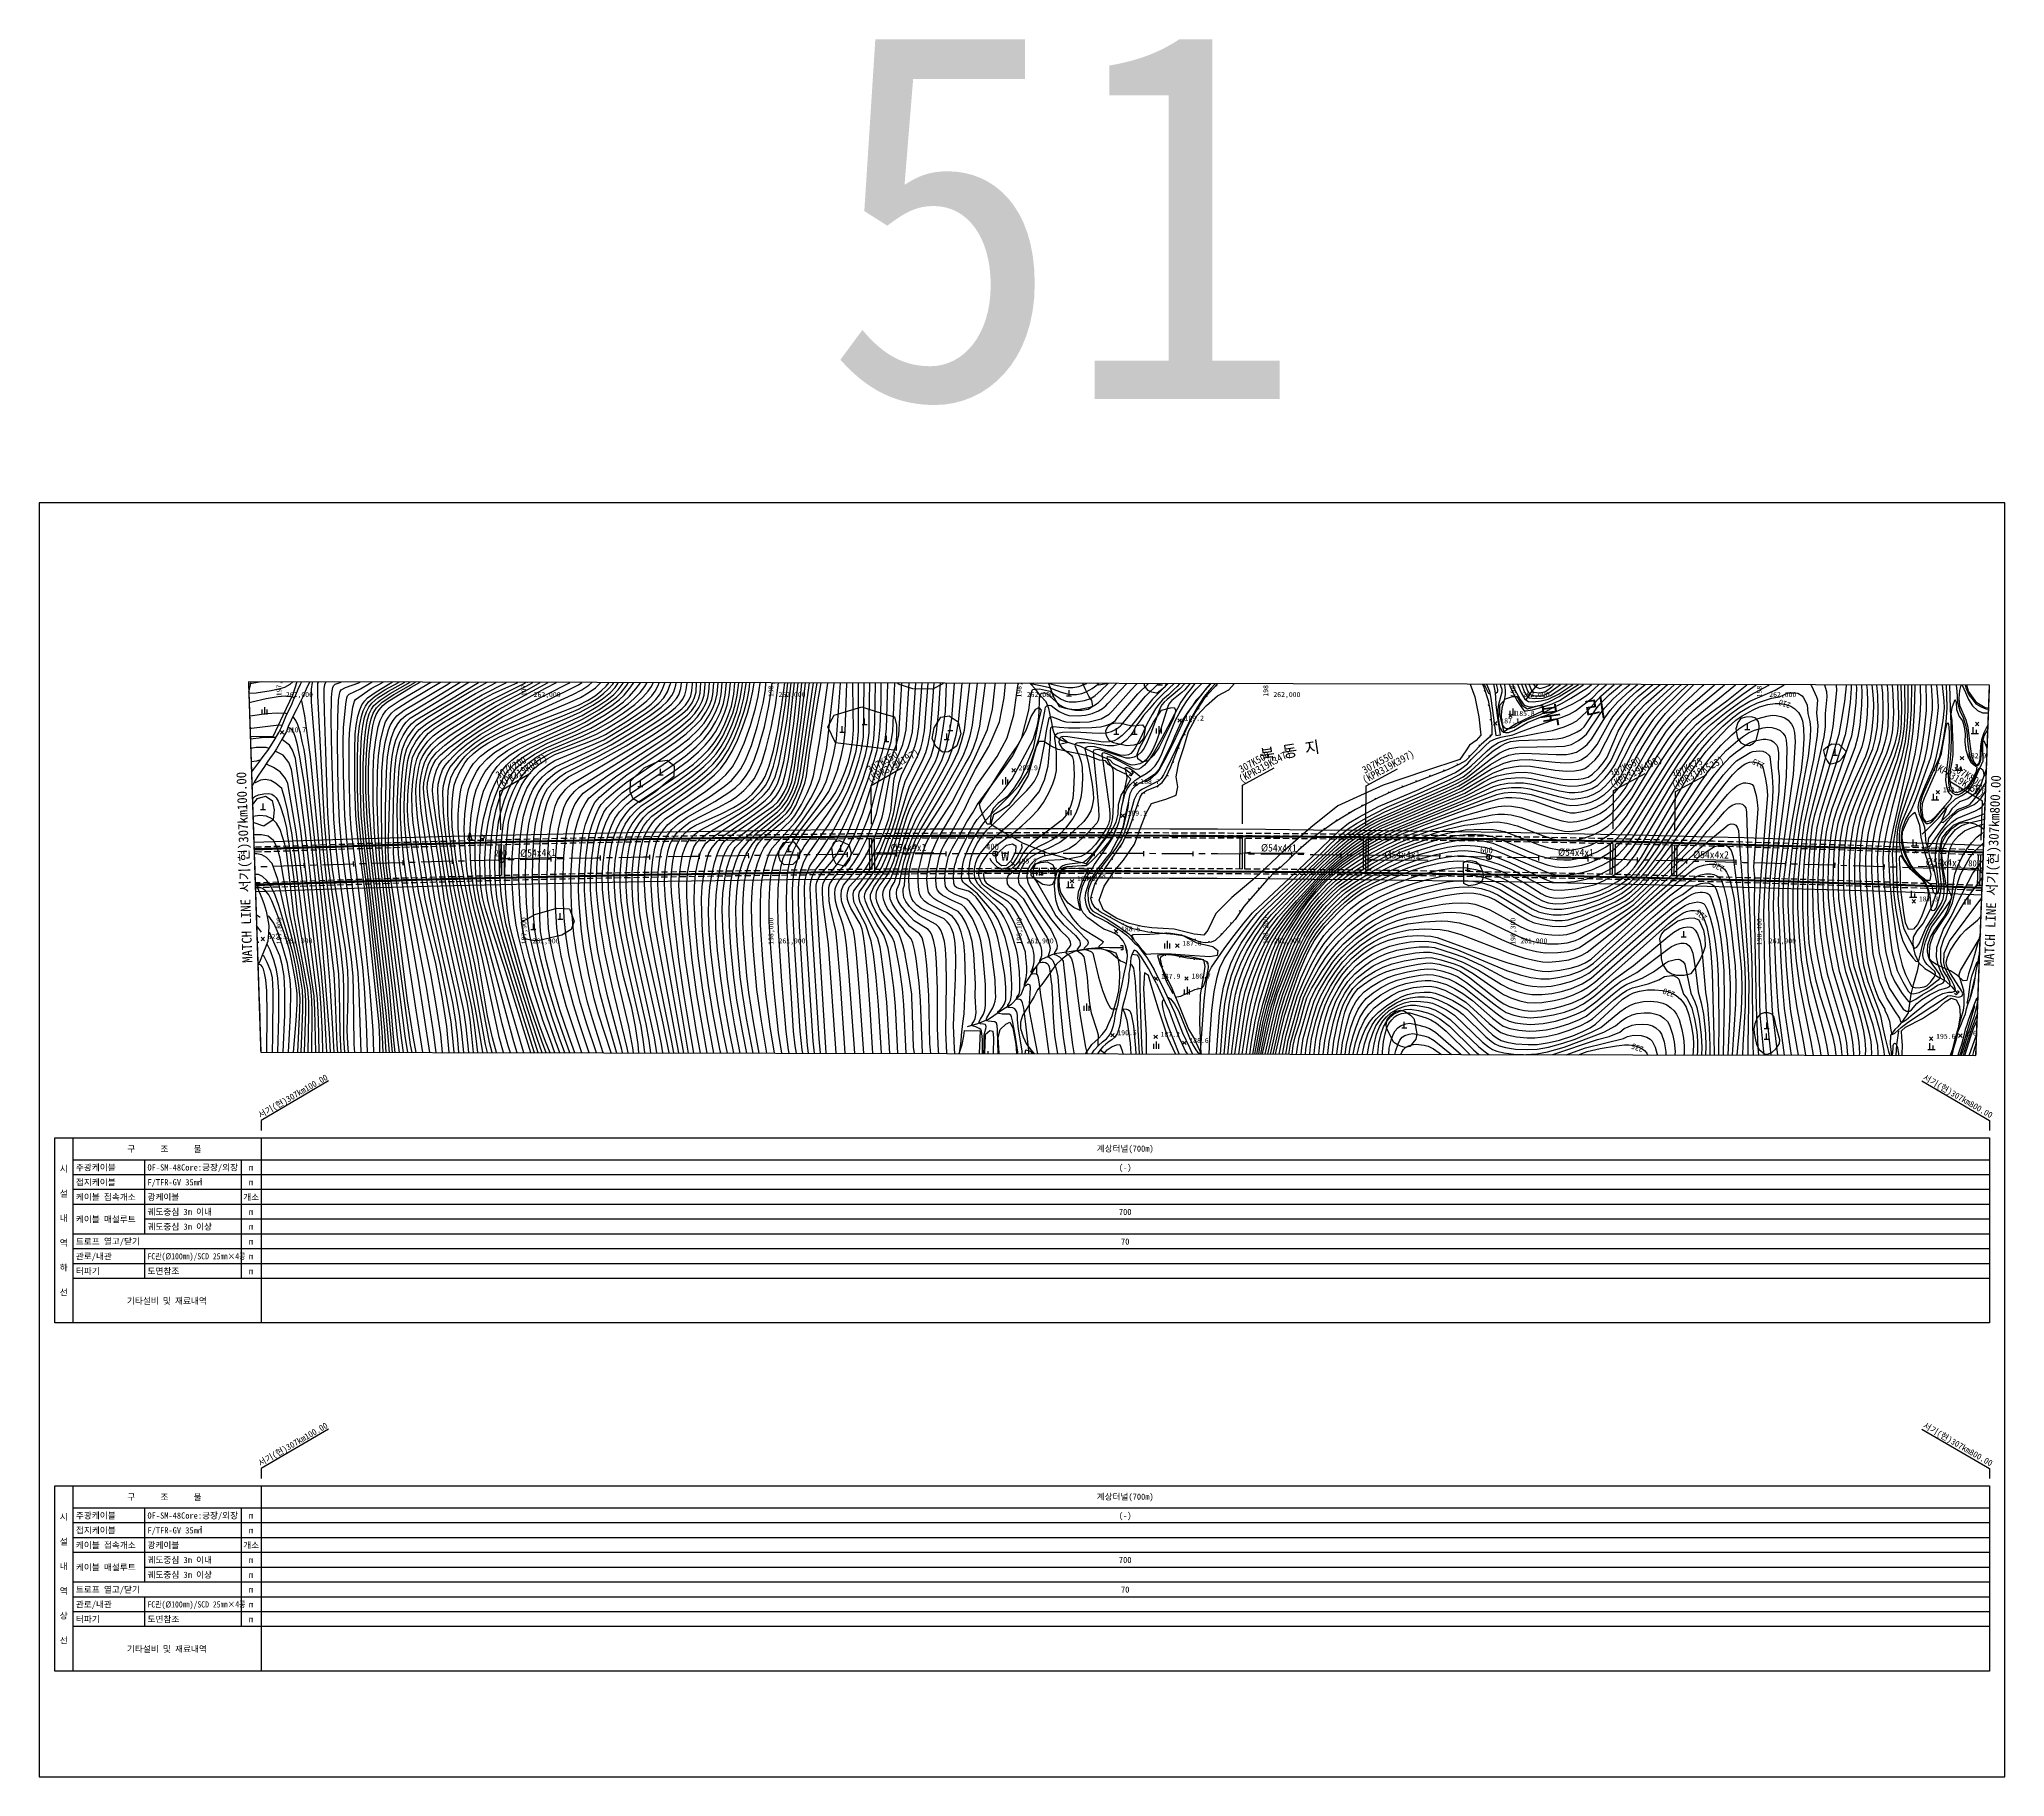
# Model space of a CAD drawing. Header units: millimetres. Extents: x 10470 to 11266, y 1103 to 1807.
import ezdxf
from ezdxf.enums import TextEntityAlignment as Align
from ezdxf.xclip import XClip

# ---------------------------------------------------------------- set-up
doc = ezdxf.new("R2010")
doc.units = ezdxf.units.MM
doc.header["$LTSCALE"] = 10
doc.header["$MEASUREMENT"] = 0
doc.header["$XCLIPFRAME"] = 2
for name, pattern in [('A-CENTR01', [2, 1.25, -0.25, 0.25, -0.25]), ('CENTER', [2, 1.25, -0.25, 0.25, -0.25]), ('HIDDEN', [0.375, 0.25, -0.125])]:
    doc.linetypes.add(name, pattern=pattern)
for name, color, linetype in [('TN-MACL', 6, 'A-CENTR01'), ('TT-TABL-LIN1', 4, 'Continuous'), ('TT-TABL-LIN2', 1, 'Continuous'), ('TT-TABL-TEX1', 6, 'Continuous'), ('TT-TABL-TEX2', 3, 'Continuous'), ('TZ-BASE', 253, 'Continuous'), ('TZ-CABL', 4, 'Continuous'), ('TZ-LEAL', 1, 'Continuous'), ('TZ-LEAT', 3, 'Continuous')]:
    doc.layers.add(name, color=color, linetype=linetype)
doc.layers.add('TX-PAPR', color=2, linetype='Continuous', plot=False)
doc.styles.add('HANA', font='GulimChe.ttf')
doc.styles.get("Standard").update_dxf_attribs({"font": 'GulimChe.ttf'})
doc.linetypes.add('ZIGZAG', pattern='A,0.0001,-0.2,[131,ltypeshp.shx,S=0.2,R=0,X=-0.2,Y=0],-0.4,[131,ltypeshp.shx,S=0.2,R=180,X=0.2,Y=0],-0.2', length=0.8001)
doc.dimstyles.get("Standard").update_dxf_attribs({"dimtxt": 0.18, "dimasz": 0.18, "dimexe": 0.18, "dimexo": 0.0625, "dimgap": 0.09, "dimtad": 0, "dimtih": 1, "dimtoh": 1, "dimdec": 4, "dimzin": 0, "dimdsep": 46, "dimtxsty": 'Standard', "dimcen": 0.09, "dimadec": 0, "dimazin": 0, "dimtfac": 1, "dimtdec": 4, "dimtofl": 0, "dimtmove": 0, "dimatfit": 3, "dimfxl": 0, "dimtolj": 1, "dimtzin": 0, "dimarcsym": 0})

# ---------------------------------------------------------------- blocks, each defined once
blk = doc.blocks.new('JD-SDFHSFH5FGCFH6')
at = {"layer": 'TZ-BASE'}
for p, q in [((685.21, 382.96, 162.29), (685.96, 380.6, 162.29)), ((686.31, 383.12, 162), (687.6, 379.34, 162)), ((687.8, 383.35, 161), (688.36, 383.01, 161)), ((688.36, 383.01, 161), (689.56, 382.69, 161)), ((688.62, 383.46, 160.16), (688.61, 383.47, 160.16)), ((688.71, 383.49, 160.16), (688.62, 383.46, 160.16)), ((689.56, 382.69, 161), (695.8, 383.07, 161)), ((693.64, 381.62, 160.19), (696.11, 382.66, 160.19)), ((695.8, 383.07, 161), (696.53, 383.14, 161)), ((696.11, 382.66, 160.19), (698.42, 383.82, 160.19)), ((696.53, 383.14, 161), (696.92, 383.07, 161)), ((698.42, 383.82, 160.19), (699.85, 384.86, 160.19)), ((699.85, 384.86, 160.19), (700, 385.2, 160.19)), ((701.53, 383.22, 160.73), (702.94, 384.64, 160.73)), ((701.53, 384.64, 160.73), (702.94, 383.22, 160.73)), ((628.06, 368.17, 165.82), (628.11, 374.3, 165.82)), ((628.62, 374.38, 166), (628.64, 371.77, 166)), ((629.61, 374.53, 165), (629.61, 373.29, 165)), ((630.51, 374.67, 164), (630.69, 373.06, 164)), ((631.42, 372.75, 163.79), (631.34, 374.79, 163.79)), ((632.33, 372.97, 164.01), (632.24, 374.93, 164.01)), ((649.59, 373.83, 164.18), (649.59, 376.33, 164.18)), ((650.99, 373.83, 164.18), (650.99, 375.33, 164.18)), ((665.33, 379.94, 164.01), (667.62, 373.32, 164.01)), ((667.03, 380.2, 163), (668.12, 377.01, 163)), ((668.12, 377.01, 163), (668.88, 375.35, 163)), ((670.21, 375.43, 162.29), (668.5, 380.42, 162.29)), ((668.88, 375.35, 163), (669.59, 374.69, 163)), ((669.59, 374.69, 163), (670.16, 374.21, 163)), ((670.16, 374.21, 163), (671.63, 374.02, 163)), ((685.96, 380.6, 162.29), (670.21, 375.43, 162.29)), ((672.3, 373.15, 160.19), (675.27, 374.27, 160.19)), ((673.73, 378.05, 161.14), (676.73, 378.05, 161.14)), ((674.53, 378.05, 161.14), (674.53, 380.55, 161.14)), ((675.27, 374.27, 160.19), (678.52, 375.55, 160.19)), ((675.93, 378.05, 161.14), (675.93, 379.55, 161.14)), ((688.16, 375.13, 170.86), (676.21, 370.28, 170.86)), ((680.14, 374.12, 172.24), (676.42, 372.82, 172.24)), ((678.46, 368.51, 161.43), (693.76, 376.4, 161.43)), ((678.52, 375.55, 160.19), (681.77, 376.88, 160.19)), ((679.91, 374.72, 162.63), (681.32, 376.14, 162.63)), ((679.91, 376.14, 162.63), (681.32, 374.72, 162.63)), ((682.65, 375.06, 172.24), (680.14, 374.12, 172.24)), ((686.87, 375.99, 162), (681.55, 373.13, 162)), ((681.77, 376.88, 160.19), (684.73, 378.09, 160.19)), ((685.24, 376.07, 172.24), (682.65, 375.06, 172.24)), ((684.73, 378.09, 160.19), (687.56, 379.32, 160.19)), ((688.35, 377.27, 172.24), (685.24, 376.07, 172.24)), ((686.82, 375.19, 161), (686.58, 374.96, 161)), ((686.58, 374.96, 161), (686.62, 374.63, 161)), ((686.62, 374.63, 161), (687.63, 374.56, 161)), ((687.31, 375.45, 161), (686.82, 375.19, 161)), ((688.05, 377.02, 162), (686.87, 375.99, 162)), ((690.26, 376.59, 161), (687.31, 375.45, 161)), ((687.56, 379.32, 160.19), (690.2, 380.39, 160.19)), ((687.63, 374.56, 161), (689.24, 374.98, 161)), ((688.05, 377.16, 162), (688.05, 377.02, 162)), ((699.7, 379.33, 170.86), (688.16, 375.13, 170.86)), ((691.22, 378.43, 172.24), (688.35, 377.27, 172.24)), ((689.24, 374.98, 161), (690.89, 375.62, 161)), ((690.2, 380.39, 160.19), (693.64, 381.62, 160.19)), ((697.11, 378.97, 161), (690.26, 376.59, 161)), ((690.89, 375.62, 161), (692.27, 376.21, 161)), ((694.07, 379.69, 172.24), (691.22, 378.43, 172.24)), ((692.27, 376.21, 161), (694.82, 377.11, 161)), ((693.76, 376.4, 161.43), (698.81, 377.69, 161.43)), ((696.8, 380.58, 172.24), (694.07, 379.69, 172.24)), ((694.82, 377.11, 161), (697.05, 377.7, 161)), ((699.83, 381.59, 172.24), (696.8, 380.58, 172.24)), ((697.05, 377.7, 161), (698.43, 378.12, 161)), ((697.85, 379.6, 161), (697.11, 378.97, 161)), ((697.81, 380.92, 161), (697.93, 380.29, 161)), ((697.93, 380.29, 161), (697.85, 379.6, 161)), ((698.43, 378.12, 161), (699.18, 378.12, 161)), ((698.81, 377.69, 161.43), (699.46, 376.39, 161.43)), ((699.18, 378.12, 161), (699.49, 377.86, 161)), ((699.46, 376.39, 161.43), (701.76, 365.95, 161.43)), ((699.49, 377.86, 161), (700.03, 377.11, 161)), ((700.61, 379.16, 170.86), (699.7, 379.33, 170.86)), ((700.98, 381.91, 172.24), (699.83, 381.59, 172.24)), ((700.03, 377.11, 161), (700.61, 374.99, 161)), ((701.56, 373.72, 170.86), (700.61, 379.16, 170.86)), ((700.61, 374.99, 161), (701.51, 370.37, 161)), ((701.22, 381.22, 172.24), (700.98, 381.91, 172.24)), ((701.69, 378.58, 172.24), (701.22, 381.22, 172.24)), ((702.41, 375.2, 172.24), (701.69, 378.58, 172.24)), ((703.05, 371.95, 172.24), (702.41, 375.2, 172.24)), ((705.52, 377.25, 159.24), (706.03, 374.34, 159.24)), ((706.03, 374.34, 159.24), (706.57, 370.41, 159.24)), ((706.49, 377.38, 160), (707.28, 371.69, 160)), ((708.63, 377.67, 159), (708.89, 374.18, 159)), ((708.89, 374.18, 159), (709.02, 368.92, 159)), ((709.97, 375.68, 157.16), (709.97, 377.86, 157.16)), ((710.83, 370.8, 157.16), (709.97, 375.68, 157.16)), ((713.61, 378.35, 158.59), (713.81, 376.63, 158.59)), ((575.27, 366.29, 178), (574.73, 364.37, 178)), ((575.67, 365.56, 178.1), (575.67, 367.96, 178.1)), ((578.63, 366.8, 177), (577.62, 363.37, 177)), ((582, 367.31, 176), (580.27, 361.66, 176)), ((585.35, 367.82, 175), (580.94, 353.94, 175)), ((582.65, 367.41, 178.84), (582.47, 364.47, 178.84)), ((588.18, 368.25, 174), (587.67, 359.12, 174)), ((590.22, 367.44, 173), (588.7, 353.35, 173)), ((598.55, 366.34, 172.24), (595.34, 366.25, 172.24)), ((595.74, 368.37, 160.19), (604.02, 368.18, 160.19)), ((596.56, 366.36, 171.94), (597.97, 367.78, 171.94)), ((596.56, 367.78, 171.94), (597.97, 366.36, 171.94)), ((600.93, 366.33, 172.24), (598.55, 366.34, 172.24)), ((600.13, 370.06, 171), (600.47, 369.93, 171)), ((600.89, 366.25, 171), (600.28, 366.02, 171)), ((600.47, 369.93, 171), (600.99, 369.54, 171)), ((600.9, 366.33, 171), (600.89, 366.25, 171)), ((603.91, 366.49, 172.24), (600.93, 366.33, 172.24)), ((600.99, 369.54, 171), (600.95, 368.25, 171)), ((605.85, 366.6, 172.24), (603.91, 366.49, 172.24)), ((604.02, 368.18, 160.19), (613.37, 368.4, 160.19)), ((608.69, 366.8, 172.24), (605.85, 366.6, 172.24)), ((608.5, 366.65, 170), (607.45, 365.96, 170)), ((608.52, 366.67, 170), (608.5, 366.65, 170)), ((608.53, 366.79, 170), (608.52, 366.67, 170)), ((608.71, 368.57, 170), (608.68, 368.29, 170)), ((611.27, 366.96, 172.24), (608.69, 366.8, 172.24)), ((609.68, 369.83, 170), (608.71, 368.57, 170)), ((610.46, 371.35, 170), (609.68, 369.83, 170)), ((610.55, 371.64, 170), (610.46, 371.35, 170)), ((612.04, 366.6, 169), (610.75, 365.99, 169)), ((614.02, 367.02, 172.24), (611.27, 366.96, 172.24)), ((612.62, 366.73, 169), (612.04, 366.6, 169)), ((613.43, 366.9, 169), (612.62, 366.73, 169)), ((612.97, 372.01, 169), (612.94, 371, 169)), ((612.94, 371, 169), (613.14, 370.06, 169)), ((613.14, 370.06, 169), (613.39, 369.57, 169)), ((613.37, 368.4, 160.19), (618.12, 368.38, 160.19)), ((613.39, 369.57, 169), (613.85, 369.06, 169)), ((614.01, 366.93, 169), (613.43, 366.9, 169)), ((613.85, 369.06, 169), (614.07, 368.57, 169)), ((614.01, 367.02, 169), (614.01, 366.93, 169)), ((616.99, 367.11, 172.24), (614.02, 367.02, 172.24)), ((614.07, 368.57, 169), (614.07, 368.4, 169)), ((614.08, 372.18, 168), (614.1, 371.74, 168)), ((614.1, 371.74, 168), (614.4, 371.06, 168)), ((614.4, 371.06, 168), (614.82, 370.64, 168)), ((614.82, 370.64, 168), (616.3, 370.03, 168)), ((615.02, 371.98, 167.4), (615.03, 372.32, 167.4)), ((624.17, 370.37, 167.4), (615.02, 371.98, 167.4)), ((616.75, 366.51, 168), (615.36, 366.09, 168)), ((616.2, 366.88, 168.72), (617.61, 368.3, 168.72)), ((616.2, 368.3, 168.72), (617.61, 366.88, 168.72)), ((616.3, 370.03, 168), (618.21, 369.15, 168)), ((618.33, 366.83, 168), (616.75, 366.51, 168)), ((619.93, 367.07, 172.24), (616.99, 367.11, 172.24)), ((618.12, 368.38, 160.19), (621.92, 368.24, 160.19)), ((618.21, 369.15, 168), (618.98, 368.44, 168)), ((618.47, 366.86, 168), (618.33, 366.83, 168)), ((618.92, 366.99, 168), (618.47, 366.86, 168)), ((618.92, 367.08, 168), (618.92, 366.99, 168)), ((618.98, 368.44, 168), (618.98, 368.35, 168)), ((622.49, 367.03, 172.24), (619.93, 367.07, 172.24)), ((621.01, 370.38, 169.2), (624.01, 370.38, 169.2)), ((621.81, 370.38, 169.2), (621.81, 372.88, 169.2)), ((621.92, 368.24, 160.19), (625.92, 368.16, 160.19)), ((624.46, 366.35, 167), (622.28, 366.05, 167)), ((625.29, 366.94, 172.24), (622.49, 367.03, 172.24)), ((623.21, 370.38, 169.2), (623.21, 371.88, 169.2)), ((624.36, 373.73, 167.4), (624.17, 370.37, 167.4)), ((626.54, 366.64, 167), (624.46, 366.35, 167)), ((625.18, 373, 167), (625.12, 370.77, 167)), ((625.12, 370.77, 167), (625.41, 369.9, 167)), ((625.26, 373.87, 167), (625.18, 373, 167)), ((628.79, 366.84, 172.24), (625.29, 366.94, 172.24)), ((625.41, 369.9, 167), (625.8, 369.48, 167)), ((625.45, 370.44, 164.86), (625.5, 371.3, 164.86)), ((627.18, 370.34, 164.86), (625.45, 370.44, 164.86)), ((625.8, 369.48, 167), (626.25, 368.99, 167)), ((625.92, 368.16, 160.19), (629.74, 368.18, 160.19)), ((626.25, 368.99, 167), (626.64, 368.35, 167)), ((626.6, 374.07, 164.86), (626.32, 370.39, 164.86)), ((626.56, 366.9, 167), (626.54, 366.64, 167)), ((626.64, 368.35, 167), (626.63, 368.16, 167)), ((627.24, 371.19, 164.86), (627.18, 370.34, 164.86)), ((632.71, 366.64, 166), (627.61, 365.57, 166)), ((628.64, 371.77, 166), (628.74, 370.74, 166)), ((628.74, 370.74, 166), (629.03, 370.19, 166)), ((632.16, 366.78, 172.24), (628.79, 366.84, 172.24)), ((629.03, 370.19, 166), (629.45, 369.87, 166)), ((629.45, 369.87, 166), (630.51, 369.51, 166)), ((629.61, 373.29, 165), (629.92, 371.91, 165)), ((629.74, 368.18, 160.19), (632.84, 368.24, 160.19)), ((629.92, 371.91, 165), (630.46, 371.29, 165)), ((630.46, 371.29, 165), (631.23, 370.83, 165)), ((630.51, 369.51, 166), (631.68, 369.06, 166)), ((630.69, 373.06, 164), (630.92, 372.21, 164)), ((630.92, 372.21, 164), (631.54, 371.68, 164)), ((631.23, 370.83, 165), (633.46, 370.29, 165)), ((632.86, 372.09, 163.79), (631.42, 372.75, 163.79)), ((631.54, 371.68, 164), (633.61, 371.22, 164)), ((631.68, 369.06, 166), (632.84, 368.44, 166)), ((635.61, 366.81, 172.24), (632.16, 366.78, 172.24)), ((641.34, 372.48, 164.01), (632.33, 372.97, 164.01)), ((632.72, 366.79, 166), (632.71, 366.64, 166)), ((632.84, 368.44, 166), (632.82, 368.24, 166)), ((632.84, 368.24, 160.19), (633.56, 368.34, 160.19)), ((636.78, 371.65, 163.79), (632.86, 372.09, 163.79)), ((633.46, 370.29, 165), (636.84, 369.6, 165)), ((633.56, 368.34, 160.19), (636.57, 368.21, 160.19)), ((633.61, 371.22, 164), (637.76, 370.75, 164)), ((639.25, 366.7, 172.24), (635.61, 366.81, 172.24)), ((635.91, 366.76, 165.86), (637.32, 368.18, 165.86)), ((635.91, 368.18, 165.86), (637.32, 366.76, 165.86)), ((636.57, 368.21, 160.19), (640.19, 368.12, 160.19)), ((645.68, 371.25, 163.79), (636.78, 371.65, 163.79)), ((636.84, 369.6, 165), (643.22, 368.45, 165)), ((637.76, 370.75, 164), (640.99, 370.49, 164)), ((641.22, 366.3, 165), (638.99, 365.68, 165)), ((642.58, 366.78, 172.24), (639.25, 366.7, 172.24)), ((640.19, 368.12, 160.19), (643.83, 368.1, 160.19)), ((640.99, 370.49, 164), (650.09, 370.09, 164)), ((642.99, 366.6, 165), (641.22, 366.3, 165)), ((654.72, 371.98, 164.01), (641.34, 372.48, 164.01)), ((646.77, 366.88, 172.24), (642.58, 366.78, 172.24)), ((643.01, 366.79, 165), (642.99, 366.6, 165)), ((643.22, 368.45, 165), (643.18, 368.1, 165)), ((643.83, 368.1, 160.19), (647.15, 368.05, 160.19)), ((652.18, 371.09, 163.79), (645.68, 371.25, 163.79)), ((646.39, 366.28, 170.86), (649.15, 365.09, 170.86)), ((650.13, 366.83, 172.24), (646.77, 366.88, 172.24)), ((647.15, 368.05, 160.19), (650.91, 368.27, 160.19)), ((648.79, 373.83, 164.18), (651.79, 373.83, 164.18)), ((650.09, 370.09, 164), (658.88, 370.59, 164)), ((653.9, 366.94, 172.24), (650.13, 366.83, 172.24)), ((650.91, 368.27, 160.19), (654.2, 368.62, 160.19)), ((656.67, 370.99, 163.79), (652.18, 371.09, 163.79)), ((661.49, 366.17, 170.86), (652.58, 365.16, 170.86)), ((659.8, 367.08, 164), (652.78, 365.51, 164)), ((657.24, 367.31, 172.24), (653.9, 366.94, 172.24)), ((654.2, 368.62, 160.19), (657.6, 369.23, 160.19)), ((660.6, 372.71, 164.01), (654.72, 371.98, 164.01)), ((660.14, 371.26, 163.79), (656.67, 370.99, 163.79)), ((660.44, 367.95, 172.24), (657.24, 367.31, 172.24)), ((657.6, 369.23, 160.19), (661.3, 370.04, 160.19)), ((658.06, 367.66, 164.47), (659.47, 369.08, 164.47)), ((658.06, 369.08, 164.47), (659.47, 367.66, 164.47)), ((658.88, 370.59, 164), (661.48, 370.71, 164)), ((661.62, 367.62, 164), (659.8, 367.08, 164)), ((663.78, 372.03, 163.79), (660.14, 371.26, 163.79)), ((663.35, 368.8, 172.24), (660.44, 367.95, 172.24)), ((663.99, 373.21, 164.01), (660.6, 372.71, 164.01)), ((661.3, 370.04, 160.19), (664.96, 370.86, 160.19)), ((661.48, 370.71, 164), (663.66, 370.94, 164)), ((667.71, 367.1, 170.86), (661.49, 366.17, 170.86)), ((662.85, 368.23, 164), (661.62, 367.62, 164)), ((662.73, 372.66, 163.79), (663.56, 372.87, 163.79)), ((663.8, 368.8, 164), (662.85, 368.23, 164)), ((663.99, 371.19, 163.79), (663.17, 370.97, 163.79)), ((666.26, 369.68, 172.24), (663.35, 368.8, 172.24)), ((663.56, 372.87, 163.79), (663.99, 371.19, 163.79)), ((663.66, 370.94, 164), (663.69, 370.58, 164)), ((663.79, 368.94, 164), (663.8, 368.8, 164)), ((665.54, 372.35, 164.01), (663.99, 373.21, 164.01)), ((664.28, 366.95, 163), (663.99, 366.62, 163)), ((663.99, 366.62, 163), (664.04, 366.43, 163)), ((664.04, 366.43, 163), (664.71, 366.34, 163)), ((666.46, 368.04, 163), (664.28, 366.95, 163)), ((664.71, 366.34, 163), (665.42, 366.24, 163)), ((664.96, 370.86, 160.19), (668.74, 371.99, 160.19)), ((665.42, 366.24, 163), (665.94, 366.05, 163)), ((667.62, 373.32, 164.01), (665.54, 372.35, 164.01)), ((669.42, 370.64, 172.24), (666.26, 369.68, 172.24)), ((670.31, 369.94, 163), (666.46, 368.04, 163)), ((667.27, 365.63, 162.92), (675.97, 368.34, 162.92)), ((676.21, 370.28, 170.86), (667.71, 367.1, 170.86)), ((668.74, 371.99, 160.19), (672.3, 373.15, 160.19)), ((671.24, 371.21, 172.24), (669.42, 370.64, 172.24)), ((674.62, 371.84, 163), (670.31, 369.94, 163)), ((673.61, 371.9, 172.24), (671.24, 371.21, 172.24)), ((671.63, 374.02, 163), (673.77, 374.07, 163)), ((676.42, 372.82, 172.24), (673.61, 371.9, 172.24)), ((673.77, 374.07, 163), (673.89, 373.75, 163)), ((674.48, 369.94, 162), (674.39, 369.56, 162)), ((674.39, 369.56, 162), (674.48, 369.28, 162)), ((676.38, 370.89, 162), (674.48, 369.94, 162)), ((674.48, 369.28, 162), (675.24, 369.23, 162)), ((674.49, 372.19, 163), (674.62, 371.84, 163)), ((675.24, 369.23, 162), (676.14, 369.18, 162)), ((675.97, 368.34, 162.92), (676.4, 327.64, 162.92)), ((676.14, 369.18, 162), (676.52, 368.8, 162)), ((681.55, 373.13, 162), (676.38, 370.89, 162)), ((676.52, 368.8, 162), (676.76, 367.71, 162)), ((676.76, 367.71, 162), (676.99, 365.87, 162)), ((678.4, 326.16, 161.43), (678.46, 368.51, 161.43)), ((701.51, 370.37, 161), (702.1, 366.91, 161)), ((702.65, 367.51, 170.86), (701.56, 373.72, 170.86)), ((702.1, 366.91, 161), (702.36, 364.42, 161)), ((702.82, 363.15, 170.86), (702.65, 367.51, 170.86)), ((703.56, 368.84, 172.24), (703.05, 371.95, 172.24)), ((703.86, 365.64, 172.24), (703.56, 368.84, 172.24)), ((704.39, 367.01, 160.73), (705.8, 368.43, 160.73)), ((704.39, 368.43, 160.73), (705.8, 367.01, 160.73)), ((706.57, 370.41, 159.24), (706.84, 366.94, 159.24)), ((706.84, 366.94, 159.24), (706.83, 364.64, 159.24)), ((707.28, 371.69, 160), (707.73, 367.38, 160)), ((707.73, 367.38, 160), (707.84, 363.72, 160)), ((709.02, 368.92, 159), (707.99, 356.99, 159)), ((712.8, 366.67, 157.16), (710.83, 370.8, 157.16)), ((712.89, 361.11, 157.16), (712.8, 366.67, 157.16)), ((522.79, 335.09, 208), (522.99, 358.37, 208)), ((524.32, 331.43, 207), (524.43, 358.59, 207)), ((525.9, 325.44, 206), (525.87, 358.81, 206)), ((527.04, 351.46, 205), (527.14, 359, 205)), ((529.24, 324.41, 204), (528.99, 359.28, 204)), ((530.75, 323.39, 203), (530.63, 359.53, 203)), ((532.35, 323.9, 202), (532.29, 359.78, 202)), ((533.84, 322.85, 201), (533.93, 360.03, 201)), ((535.71, 327.69, 200), (535.63, 360.29, 200)), ((536.87, 328.55, 199), (536.87, 360.47, 199)), ((538.09, 329.14, 198), (538.12, 360.66, 198)), ((539.33, 330.44, 197), (539.37, 360.85, 197)), ((540.6, 332.82, 196), (540.62, 361.04, 196)), ((541.94, 361.24, 195), (541.96, 360.01, 195)), ((541.96, 360.01, 195), (542.06, 345.37, 195)), ((543.65, 361.5, 194), (543.86, 344.21, 194)), ((545.39, 361.77, 193), (545.74, 342.8, 193)), ((547.12, 362.03, 192), (547.72, 337.45, 192)), ((548.85, 362.29, 191), (549.8, 332.54, 191)), ((550.57, 362.55, 190), (551.95, 328.59, 190)), ((552.24, 362.8, 189), (553.16, 344.36, 189)), ((553.9, 363.06, 188), (554.94, 345.72, 188)), ((555.56, 363.31, 187), (556.78, 345.79, 187)), ((557.23, 363.56, 186), (558.03, 354.44, 186)), ((558.9, 363.81, 185), (559.75, 356.29, 185)), ((560.82, 364.1, 184), (562.49, 344.48, 184)), ((562.8, 364.4, 183), (564.71, 341.25, 183)), ((564.75, 364.7, 182), (565.28, 355.51, 182)), ((566.72, 365, 181), (567.04, 356.49, 181)), ((568.71, 365.3, 180), (568.86, 361.83, 180)), ((568.86, 361.83, 180), (568.86, 356.29, 180)), ((570.85, 363.08, 178.84), (570.92, 365.64, 178.84)), ((571.79, 359.03, 178.84), (570.85, 363.08, 178.84)), ((571.68, 364.58, 179), (571.37, 357.16, 179)), ((571.94, 365.79, 179), (571.68, 364.58, 179)), ((574.94, 358.24, 178.84), (571.79, 359.03, 178.84)), ((574, 358.52, 178), (573.68, 349.69, 178)), ((574.73, 364.37, 178), (574, 358.52, 178)), ((574.67, 365.56, 178.1), (576.67, 365.56, 178.1)), ((579.72, 359.94, 178.84), (574.94, 358.24, 178.84)), ((577.62, 363.37, 177), (576.44, 356.92, 177)), ((580.27, 361.66, 176), (578.66, 354.86, 176)), ((582.47, 364.47, 178.84), (579.72, 359.94, 178.84)), ((582.01, 358.05, 174.93), (583.81, 361.27, 174.93)), ((583.81, 361.27, 174.93), (585.84, 362.91, 174.93)), ((585.84, 362.91, 174.93), (587.47, 361.75, 174.93)), ((587.67, 359.12, 174), (586.51, 336.68, 174)), ((587.47, 361.75, 174.93), (587.25, 356.24, 174.93)), ((589.81, 363.04, 173.66), (589.92, 363.89, 173.66)), ((589.92, 363.89, 173.66), (591.65, 363.67, 173.66)), ((590.79, 363.78, 173.66), (589.99, 355.69, 173.66)), ((590.04, 349.95, 173), (590.82, 358.81, 173)), ((590.82, 358.81, 173), (590.95, 359.68, 173)), ((590.95, 359.68, 173), (591.17, 360.14, 173)), ((591.59, 363.42, 174.18), (590.98, 356.3, 174.18)), ((591.17, 360.14, 173), (591.55, 360.34, 173)), ((591.9, 360.19, 173), (591.21, 336.01, 173)), ((591.65, 363.67, 173.66), (591.54, 362.82, 173.66)), ((591.55, 360.34, 173), (591.9, 360.19, 173)), ((595.26, 361.79, 172), (593.85, 337.5, 172)), ((596.14, 361.3, 171), (595.12, 347.38, 171)), ((595.31, 365.18, 172), (595.26, 361.79, 172)), ((596.68, 364.35, 171), (596.14, 361.3, 171)), ((596.44, 355.83, 171.17), (597.09, 362.79, 171.17)), ((597.35, 365.08, 171), (596.68, 364.35, 171)), ((596.82, 351.31, 170.15), (598.22, 361.91, 170.15)), ((600.08, 364.59, 170.86), (597.15, 364.75, 170.86)), ((598.03, 365.31, 171), (597.35, 365.08, 171)), ((598.6, 365.52, 171), (598.03, 365.31, 171)), ((598.22, 361.91, 170.15), (604.91, 362.41, 170.15)), ((600.28, 366.02, 171), (598.6, 365.52, 171)), ((609.47, 364.69, 170.86), (600.08, 364.59, 170.86)), ((604.67, 364.8, 170), (604.61, 364.6, 170)), ((604.61, 364.6, 170), (604.77, 364.47, 170)), ((604.96, 364.96, 170), (604.67, 364.8, 170)), ((604.77, 364.47, 170), (605.06, 364.34, 170)), ((604.91, 362.41, 170.15), (606.35, 264.72, 170.15)), ((606.35, 365.47, 170), (604.96, 364.96, 170)), ((605.06, 364.34, 170), (605.48, 364.15, 170)), ((605.48, 364.15, 170), (605.97, 363.63, 170)), ((605.54, 358.26, 170), (605.49, 350.08, 170)), ((606.06, 362.08, 170), (605.54, 358.26, 170)), ((605.97, 363.63, 170), (606.09, 363.12, 170)), ((606.09, 363.12, 170), (606.06, 362.08, 170)), ((607.45, 365.96, 170), (606.35, 365.47, 170)), ((606.74, 361.5, 169), (606.66, 360.02, 169)), ((606.66, 360.02, 169), (607.79, 292.69, 169)), ((606.79, 361.78, 169), (606.74, 361.5, 169)), ((606.97, 362.41, 169), (606.79, 361.78, 169)), ((607.55, 363.08, 169), (606.97, 362.41, 169)), ((608.39, 363.5, 169), (607.55, 363.08, 169)), ((607.6, 361.31, 168), (607.55, 360.86, 168)), ((607.55, 360.86, 168), (608.24, 285.71, 168)), ((607.87, 361.79, 168), (607.6, 361.31, 168)), ((608.19, 364.83, 169), (607.84, 364.67, 169)), ((607.84, 364.67, 169), (607.84, 364.5, 169)), ((607.84, 364.5, 169), (608.06, 364.47, 169)), ((608.58, 362.44, 168), (607.87, 361.79, 168)), ((608.06, 364.47, 169), (608.87, 364.41, 169)), ((608.18, 360.2, 167.4), (608.22, 361.06, 167.4)), ((609.39, 365.31, 169), (608.19, 364.83, 169)), ((608.22, 361.06, 167.4), (609.96, 360.98, 167.4)), ((608.87, 363.66, 169), (608.39, 363.5, 169)), ((609.81, 362.99, 168), (608.58, 362.44, 168)), ((608.87, 364.41, 169), (609.39, 364.31, 169)), ((609.29, 363.89, 169), (608.87, 363.66, 169)), ((609.29, 322.15, 167.4), (609.09, 361.02, 167.4)), ((609.45, 364.12, 169), (609.29, 363.89, 169)), ((610.75, 365.99, 169), (609.39, 365.31, 169)), ((609.39, 364.31, 169), (609.45, 364.12, 169)), ((609.75, 343.82, 167.62), (609.4, 361.81, 167.62)), ((609.4, 361.81, 167.62), (617.13, 361.76, 167.62)), ((618.29, 364.68, 170.86), (609.47, 364.69, 170.86)), ((611.88, 363.54, 168), (609.81, 362.99, 168)), ((609.96, 360.98, 167.4), (609.92, 360.13, 167.4)), ((611.71, 364.76, 168), (611.62, 364.6, 168)), ((611.62, 364.6, 168), (611.78, 364.47, 168)), ((612.36, 365.09, 168), (611.71, 364.76, 168)), ((611.78, 364.47, 168), (613.27, 364.41, 168)), ((613.2, 363.89, 168), (611.88, 363.54, 168)), ((614.1, 365.7, 168), (612.36, 365.09, 168)), ((613.59, 364.05, 168), (613.2, 363.89, 168)), ((613.27, 364.41, 168), (613.69, 364.31, 168)), ((613.72, 364.15, 168), (613.59, 364.05, 168)), ((613.69, 364.31, 168), (613.72, 364.15, 168)), ((615.36, 366.09, 168), (614.1, 365.7, 168)), ((617.13, 361.76, 167.62), (616.53, 300.92, 167.62)), ((617.95, 309.66, 166.86), (618.69, 363.74, 166.86)), ((618.39, 362.21, 167), (618.14, 358.1, 167)), ((618.3, 364.8, 167), (618.17, 364.6, 167)), ((618.17, 364.6, 167), (618.27, 364.41, 167)), ((618.27, 364.41, 167), (619.27, 364.38, 167)), ((628.77, 364.49, 170.86), (618.29, 364.68, 170.86)), ((618.89, 365.12, 167), (618.3, 364.8, 167)), ((618.5, 363.44, 167), (618.39, 362.21, 167)), ((618.56, 363.83, 167), (618.5, 363.44, 167)), ((618.76, 363.99, 167), (618.56, 363.83, 167)), ((618.69, 363.74, 166.86), (626.39, 363.65, 166.86)), ((619.98, 364.15, 167), (618.76, 363.99, 167)), ((620.63, 365.73, 167), (618.89, 365.12, 167)), ((619.27, 364.38, 167), (620.02, 364.31, 167)), ((620.02, 364.31, 167), (619.98, 364.15, 167)), ((622.28, 366.05, 167), (620.63, 365.73, 167)), ((625.44, 364.8, 166), (625.15, 364.54, 166)), ((625.15, 364.54, 166), (625.28, 364.31, 166)), ((625.28, 364.31, 166), (626.02, 364.15, 166)), ((626.41, 365.18, 166), (625.44, 364.8, 166)), ((626.02, 364.15, 166), (626.48, 363.89, 166)), ((626.39, 363.65, 166.86), (626.48, 324.11, 166.86)), ((627.61, 365.57, 166), (626.41, 365.18, 166)), ((626.48, 363.89, 166), (626.73, 363.41, 166)), ((626.73, 363.41, 166), (626.86, 362.47, 166)), ((626.86, 362.47, 166), (626.86, 361.31, 166)), ((626.86, 361.31, 166), (627.14, 346.3, 166)), ((627.44, 363.6, 166.22), (635.73, 363.69, 166.22)), ((627.79, 310.35, 166.22), (627.44, 363.6, 166.22)), ((641.49, 364.92, 170.86), (628.77, 364.49, 170.86)), ((635.73, 363.69, 166.22), (636.71, 307.28, 166.22)), ((636.92, 365.22, 165), (636.46, 364.76, 165)), ((636.46, 364.76, 165), (636.53, 364.61, 165)), ((636.53, 364.61, 165), (636.92, 364.3, 165)), ((636.74, 363.25, 165.54), (645.57, 363.44, 165.54)), ((637.28, 297.47, 165.54), (636.74, 363.25, 165.54)), ((638.99, 365.68, 165), (636.92, 365.22, 165)), ((636.92, 364.3, 165), (637.84, 364.3, 165)), ((637.84, 364.3, 165), (641.61, 364.3, 165)), ((652.58, 365.16, 170.86), (641.49, 364.92, 170.86)), ((641.61, 364.3, 165), (644.14, 364.15, 165)), ((644.14, 364.15, 165), (645.37, 363.91, 165)), ((645.37, 363.91, 165), (645.83, 363.38, 165)), ((645.57, 363.44, 165.54), (648.59, 283.09, 165.54)), ((645.83, 363.38, 165), (646.07, 362.45, 165)), ((646.07, 362.45, 165), (646.14, 358.77, 165)), ((646.14, 358.77, 165), (646.37, 351.16, 165)), ((646.4, 363.09, 165), (655.9, 363.53, 165)), ((647.82, 324.67, 165), (646.4, 363.09, 165)), ((649.15, 365.09, 170.86), (646.55, 363.59, 170.86)), ((651.63, 365.23, 164), (651.34, 365.06, 164)), ((651.34, 365.06, 164), (651.62, 364.71, 164)), ((651.62, 364.71, 164), (654.38, 364.66, 164)), ((652.78, 365.51, 164), (651.63, 365.23, 164)), ((654.38, 364.66, 164), (655.34, 364.57, 164)), ((655.34, 364.57, 164), (656.05, 364.02, 164)), ((655.9, 363.53, 165), (656.8, 318.77, 165)), ((656.05, 364.02, 164), (656.51, 362.63, 164)), ((656.51, 362.63, 164), (656.77, 358.23, 164)), ((656.77, 358.23, 164), (657.12, 345.58, 164)), ((657.63, 364.24, 164), (666.36, 365.24, 164)), ((658.23, 319.67, 164), (657.63, 364.24, 164)), ((665.94, 366.05, 163), (666.41, 365.77, 163)), ((666.36, 365.24, 164), (666.69, 351.35, 164)), ((666.41, 365.77, 163), (666.65, 365.24, 163)), ((666.65, 365.24, 163), (666.75, 364.3, 163)), ((666.75, 364.3, 163), (666.94, 362.59, 163)), ((666.94, 362.59, 163), (667.08, 355.85, 163)), ((668.4, 298.51, 162.92), (667.27, 365.63, 162.92)), ((676.99, 365.87, 162), (677.14, 364.9, 162)), ((677.14, 364.9, 162), (677.5, 356.44, 162)), ((702.08, 362.02, 161.43), (701.24, 357.29, 161.43)), ((701.99, 359.27, 161), (701.67, 357.46, 161)), ((701.76, 365.95, 161.43), (702.08, 362.02, 161.43)), ((702.36, 361.76, 161), (701.99, 359.27, 161)), ((702.1, 355.81, 161), (702.95, 359.11, 161)), ((702.2, 357.61, 170.86), (702.82, 363.15, 170.86)), ((702.36, 364.42, 161), (702.36, 361.76, 161)), ((702.47, 355.98, 172.24), (702.91, 358.2, 172.24)), ((702.91, 358.2, 172.24), (703.37, 360.7, 172.24)), ((702.95, 359.11, 161), (703.07, 359.09, 161)), ((703.37, 360.7, 172.24), (703.73, 363.16, 172.24)), ((703.73, 363.16, 172.24), (703.86, 365.64, 172.24)), ((706.45, 360.02, 159.24), (706.02, 357.32, 159.24)), ((706.24, 358.71, 161), (706.51, 358.68, 161)), ((706.51, 358.68, 161), (706.24, 357.46, 161)), ((706.83, 363.34, 159.24), (706.45, 360.02, 159.24)), ((707.49, 360.26, 160), (706.76, 356.75, 160)), ((706.83, 364.64, 159.24), (706.83, 363.34, 159.24)), ((707.58, 360.67, 160), (707.49, 360.26, 160)), ((707.84, 363.72, 160), (707.58, 360.67, 160)), ((710.66, 353.81, 157.16), (712.89, 361.11, 157.16)), ((470.79, 347.19, 235), (471.97, 350.26, 235)), ((471.97, 350.26, 235), (472.07, 350.65, 235)), ((473.83, 347.15, 234), (475.06, 350.89, 234)), ((475.06, 350.89, 234), (475.11, 351.11, 234)), ((476.56, 346.27, 233), (477.91, 350.44, 233)), ((477.91, 350.44, 233), (478.17, 351.58, 233)), ((479.82, 346.81, 232), (481.14, 351.48, 232)), ((481.14, 351.48, 232), (481.26, 352.05, 232)), ((483.07, 347.66, 231), (484.24, 352.09, 231)), ((484.24, 352.09, 231), (484.32, 352.51, 231)), ((486.71, 349.87, 230), (487.38, 352.97, 230)), ((488.73, 348.67, 229), (489.73, 353.33, 229)), ((490.53, 346.64, 228), (491.6, 351.14, 228)), ((491.6, 351.14, 228), (492.01, 353.68, 228)), ((493.4, 348.49, 227), (494.14, 352.59, 227)), ((494.14, 352.59, 227), (494.31, 354.02, 227)), ((495.38, 347.01, 226), (496.26, 351.6, 226)), ((496.26, 351.6, 226), (496.55, 354.36, 226)), ((497.77, 347.02, 225), (498.54, 351.37, 225)), ((498.54, 351.37, 225), (498.81, 354.71, 225)), ((499.39, 346.92, 224), (500.07, 351.45, 224)), ((500.07, 351.45, 224), (500.34, 354.94, 224)), ((501, 346.65, 223), (501.59, 350.95, 223)), ((501.59, 350.95, 223), (501.87, 354.46, 223)), ((501.87, 354.46, 223), (501.84, 355.17, 223)), ((502.91, 348.6, 222), (503.38, 353.75, 222)), ((503.38, 353.75, 222), (503.34, 355.39, 222)), ((504.28, 346.52, 221), (504.85, 352.38, 221)), ((504.85, 352.38, 221), (504.82, 355.62, 221)), ((505.95, 346.59, 220), (506.51, 353.51, 220)), ((506.51, 353.51, 220), (506.48, 355.87, 220)), ((507.19, 345.08, 219), (507.77, 351.91, 219)), ((507.77, 351.91, 219), (507.79, 356.07, 219)), ((508.85, 346.57, 218), (509.09, 356.26, 218)), ((509.86, 338.69, 217), (510.49, 356.48, 217)), ((511.23, 334.83, 216), (512.01, 356.71, 216)), ((513.29, 336.04, 215), (513.38, 354.29, 215)), ((513.38, 354.29, 215), (513.48, 356.93, 215)), ((514.49, 335.6, 214), (514.95, 357.15, 214)), ((515.81, 335.91, 213), (516.25, 357.35, 213)), ((517.07, 335.11, 212), (517.52, 357.54, 212)), ((518.44, 336.17, 211), (518.82, 357.74, 211)), ((520.27, 349.15, 210), (520.27, 357.96, 210)), ((521.14, 333.15, 209), (521.52, 358.15, 209)), ((527.75, 324.8, 205), (527.04, 351.46, 205)), ((558.03, 354.44, 186), (558.76, 343.5, 186)), ((559.75, 356.29, 185), (560.25, 347.74, 185)), ((565.28, 355.51, 182), (566.87, 339.6, 182)), ((567.04, 356.49, 181), (569.02, 338.44, 181)), ((568.86, 356.29, 180), (569.58, 349.16, 180)), ((571.37, 357.16, 179), (571.61, 349.48, 179)), ((576.44, 356.92, 177), (575.75, 349.72, 177)), ((577.76, 344.91, 174.93), (578.82, 351.28, 174.93)), ((578.66, 354.86, 176), (577.79, 349.52, 176)), ((578.82, 351.28, 174.93), (579.7, 354.96, 174.93)), ((580.17, 351.31, 175), (579.64, 348.4, 175)), ((579.7, 354.96, 174.93), (582.01, 358.05, 174.93)), ((580.94, 353.94, 175), (580.17, 351.31, 175)), ((587.25, 356.24, 174.93), (587.13, 346.35, 174.93)), ((588.7, 353.35, 173), (588.55, 351.35, 173)), ((588.55, 351.35, 173), (588.69, 349.97, 173)), ((589.99, 355.69, 173.66), (589.3, 347.13, 173.66)), ((590.98, 356.3, 174.18), (590.59, 348.22, 174.18)), ((595.27, 336.88, 170.15), (596.82, 351.31, 170.15)), ((595.28, 344.01, 171.17), (596.44, 355.83, 171.17)), ((617.96, 356.32, 167), (617.88, 344.85, 167)), ((618.14, 358.1, 167), (617.96, 356.32, 167)), ((646.37, 351.16, 165), (647.14, 330.48, 165)), ((666.69, 351.35, 164), (667.57, 301.02, 164)), ((667.08, 355.85, 163), (667.22, 341.43, 163)), ((671.4, 347.97, 162.81), (671.4, 350.47, 162.81)), ((677.5, 356.44, 162), (677.5, 327.77, 162)), ((687.38, 352.49, 160.75), (690.38, 352.49, 160.75)), ((688.18, 352.49, 160.75), (688.18, 354.99, 160.75)), ((689.21, 356.07, 161.45), (690.62, 357.49, 161.45)), ((689.21, 357.49, 161.45), (690.62, 356.07, 161.45)), ((689.58, 352.49, 160.75), (689.58, 353.99, 160.75)), ((698.71, 351.86, 161.43), (695.26, 346.87, 161.43)), ((697.73, 349.28, 170.86), (700.23, 353.48, 170.86)), ((698.91, 351.72, 161), (697.85, 349.86, 161)), ((701.24, 357.29, 161.43), (698.71, 351.86, 161.43)), ((699.97, 353.58, 161), (698.91, 351.72, 161)), ((699.02, 350.13, 161), (700.08, 351.78, 161)), ((699.24, 349.26, 172.24), (700.89, 351.46, 172.24)), ((700.82, 355.39, 161), (699.97, 353.58, 161)), ((700.08, 351.78, 161), (701.25, 353.79, 161)), ((700.23, 353.48, 170.86), (702.2, 357.61, 170.86)), ((701.67, 357.46, 161), (700.82, 355.39, 161)), ((702.89, 350.4, 161), (700.88, 347, 161)), ((700.89, 351.46, 172.24), (701.41, 352.22, 172.24)), ((701.25, 353.79, 161), (702.1, 355.81, 161)), ((701.41, 352.22, 172.24), (701.81, 353.44, 172.24)), ((701.81, 353.44, 172.24), (702.47, 355.98, 172.24)), ((703.33, 351.53, 166), (702.12, 349.58, 166)), ((704.01, 352.36, 161), (702.89, 350.4, 161)), ((704.1, 352.78, 166), (703.33, 351.53, 166)), ((704.16, 352.66, 161), (704.01, 352.36, 161)), ((705.5, 352.69, 160), (704.04, 349.01, 160)), ((704.54, 351.96, 166), (704.1, 352.78, 166)), ((705.18, 349.78, 166), (704.54, 351.96, 166)), ((706.76, 356.75, 160), (705.5, 352.69, 160)), ((706.02, 357.32, 159.24), (705.81, 355.76, 159.24)), ((705.81, 355.76, 159.24), (706.05, 354.16, 159.24)), ((705.98, 356.18, 161), (705.82, 355.89, 161)), ((706.24, 357.46, 161), (705.98, 356.18, 161)), ((706.05, 354.16, 159.24), (706.35, 352.44, 159.24)), ((706.35, 352.44, 159.24), (706.51, 351.54, 159.24)), ((706.51, 351.54, 159.24), (707.02, 349.7, 159.24)), ((707.86, 355.43, 159), (707.63, 351.98, 159)), ((707.63, 351.98, 159), (707.68, 350.08, 159)), ((707.99, 356.99, 159), (707.86, 355.43, 159)), ((709.05, 349.96, 157.16), (710.66, 353.81, 157.16)), ((711.13, 347.31, 159), (712.72, 350.5, 159)), ((712.92, 352.63, 158.59), (711.14, 348.82, 158.59)), ((712.72, 350.5, 159), (712.86, 350.87, 159)), ((418.2, 335.25, 255), (418.79, 342.58, 255)), ((421.09, 336.32, 254), (421.49, 342.99, 254)), ((423.87, 337.15, 253), (424.17, 343.39, 253)), ((426.59, 341.9, 252), (426.7, 343.78, 252)), ((429.19, 341.69, 251), (429.32, 344.18, 251)), ((431.72, 341.23, 250), (431.72, 344.54, 250)), ((434.11, 341.46, 249), (434.21, 344.92, 249)), ((436.47, 338.12, 248), (436.52, 343.1, 248)), ((436.52, 343.1, 248), (436.79, 345.31, 248)), ((438.69, 337.66, 247), (438.89, 342.51, 247)), ((438.89, 342.51, 247), (439.33, 345.69, 247)), ((440.87, 337.17, 246), (441.46, 343.94, 246)), ((441.46, 343.94, 246), (441.79, 346.06, 246)), ((443.05, 337.51, 245), (444.06, 344.95, 245)), ((444.06, 344.95, 245), (444.33, 346.45, 245)), ((444.95, 334.93, 244), (447.02, 346.86, 244)), ((447.09, 335.24, 243), (449.45, 347.22, 243)), ((449.04, 334.08, 242), (451.94, 347.6, 242)), ((451.02, 333.32, 241), (454.48, 347.99, 241)), ((453.15, 333.66, 240), (457.1, 348.38, 240)), ((455.66, 335.23, 239), (459.92, 348.81, 239)), ((458.05, 336.18, 238), (462.68, 348.67, 238)), ((460.16, 336.05, 237), (465.24, 347.94, 237)), ((462.13, 335.51, 236), (467.81, 347.22, 236)), ((462.68, 348.67, 238), (462.85, 349.26, 238)), ((465.24, 347.94, 237), (465.84, 349.71, 237)), ((465.31, 337.8, 235), (469.57, 344.93, 235)), ((467.18, 335.01, 234), (472.56, 344.52, 234)), ((467.81, 347.22, 236), (468.93, 350.18, 236)), ((469.57, 344.93, 235), (470.79, 347.19, 235)), ((470.06, 334.57, 233), (475.18, 343.4, 233)), ((472.56, 344.52, 234), (473.83, 347.15, 234)), ((475.18, 343.4, 233), (476.56, 346.27, 233)), ((477.21, 341.28, 232), (478.63, 343.85, 232)), ((478.63, 343.85, 232), (479.82, 346.81, 232)), ((480.34, 341.02, 231), (481.73, 343.81, 231)), ((481.73, 343.81, 231), (483.07, 347.66, 231)), ((483.8, 341.34, 230), (485.06, 344.31, 230)), ((485.06, 344.31, 230), (486.71, 349.87, 230)), ((485.55, 339.97, 229), (486.98, 343.05, 229)), ((486.98, 343.05, 229), (488.73, 348.67, 229)), ((488.95, 341.88, 228), (490.53, 346.64, 228)), ((491.11, 341.17, 227), (492.53, 345.31, 227)), ((492.53, 345.31, 227), (493.4, 348.49, 227)), ((492.91, 339.71, 226), (494.2, 342.94, 226)), ((494.2, 342.94, 226), (495.38, 347.01, 226)), ((495.34, 339.43, 225), (496.71, 343.05, 225)), ((496.71, 343.05, 225), (497.77, 347.02, 225)), ((498.24, 342.24, 224), (499.39, 346.92, 224)), ((499.85, 341.56, 223), (501, 346.65, 223)), ((500.93, 339.16, 222), (502.15, 344.04, 222)), ((502.15, 344.04, 222), (502.91, 348.6, 222)), ((503.29, 341.03, 221), (504.28, 346.52, 221)), ((504.83, 339.67, 220), (505.95, 346.59, 220)), ((506.35, 338.68, 219), (507.19, 345.08, 219)), ((508.04, 338.04, 218), (508.85, 346.57, 218)), ((519.91, 339.15, 210), (520.27, 349.15, 210)), ((542.06, 345.37, 195), (541.85, 332.24, 195)), ((543.86, 344.21, 194), (543.79, 330.57, 194)), ((545.74, 342.8, 193), (545.8, 328.98, 193)), ((553.16, 344.36, 189), (553.75, 327.81, 189)), ((554.94, 345.72, 188), (555.52, 328.68, 188)), ((556.78, 345.79, 187), (557.31, 328.7, 187)), ((558.76, 343.5, 186), (559.12, 326.28, 186)), ((560.25, 347.74, 185), (560.5, 345.85, 185)), ((560.5, 345.85, 185), (560.84, 339.97, 185)), ((562.49, 344.48, 184), (563.01, 333.86, 184)), ((569.58, 349.16, 180), (571.09, 338.7, 180)), ((571.61, 349.48, 179), (573.21, 333.62, 179)), ((573.68, 349.69, 178), (574.33, 338.59, 178)), ((575.75, 349.72, 177), (575.92, 339.17, 177)), ((577.79, 349.52, 176), (577.54, 339.86, 176)), ((578.48, 337.18, 174.93), (577.76, 344.91, 174.93)), ((579.64, 348.4, 175), (579.2, 341.42, 175)), ((581.26, 341.17, 174.8), (581.26, 343.17, 174.8)), ((582.26, 344.17, 174.8), (582.26, 341.17, 174.8)), ((583.26, 341.17, 174.8), (583.26, 343.17, 174.8)), ((587.13, 346.35, 174.93), (586.4, 338.85, 174.93)), ((589.3, 347.13, 173.66), (588.45, 340.03, 173.66)), ((588.69, 349.97, 173), (588.92, 349.23, 173)), ((588.92, 349.23, 173), (589.19, 348.88, 173)), ((589.19, 348.88, 173), (589.63, 348.89, 173)), ((590.23, 343.91, 174.18), (589.47, 340.12, 174.18)), ((589.63, 348.89, 173), (590.04, 349.95, 173)), ((590.59, 348.22, 174.18), (590.23, 343.91, 174.18)), ((594.16, 332.01, 171.17), (595.28, 344.01, 171.17)), ((595.12, 347.38, 171), (594.53, 335.09, 171)), ((605.49, 350.08, 170), (605.57, 336.71, 170)), ((610.19, 288.85, 167.62), (609.75, 343.82, 167.62)), ((617.88, 344.85, 167), (617.59, 334.08, 167)), ((627.14, 346.3, 166), (627, 310.43, 166)), ((657.12, 345.58, 164), (657.36, 327.16, 164)), ((661.14, 342.83, 164.61), (664.14, 342.83, 164.61)), ((661.94, 342.83, 164.61), (661.94, 345.33, 164.61)), ((663.34, 342.83, 164.61), (663.34, 344.33, 164.61)), ((670.6, 347.97, 162.81), (673.6, 347.97, 162.81)), ((672.8, 347.97, 162.81), (672.8, 349.47, 162.81)), ((695.26, 346.87, 161.43), (689.42, 339.67, 161.43)), ((690.26, 339.04, 170.86), (694.46, 344.53, 170.86)), ((694.18, 344.92, 161), (693.81, 344.02, 161)), ((693.81, 344.02, 161), (693.81, 343.65, 161)), ((693.81, 343.65, 161), (694.23, 343.7, 161)), ((693.84, 341.86, 172.24), (695.31, 343.87, 172.24)), ((695.93, 347.37, 161), (694.18, 344.92, 161)), ((694.23, 343.7, 161), (694.82, 344.23, 161)), ((694.46, 344.53, 170.86), (697.73, 349.28, 170.86)), ((701.85, 344.78, 160), (694.57, 334.16, 160)), ((694.82, 344.23, 161), (695.56, 345.24, 161)), ((695.31, 343.87, 172.24), (696.56, 345.63, 172.24)), ((695.56, 345.24, 161), (697.37, 347.69, 161)), ((696.95, 343.04, 166), (695.57, 341.13, 166)), ((697.85, 349.86, 161), (695.93, 347.37, 161)), ((699, 344.68, 161), (696.54, 340.62, 161)), ((696.56, 345.63, 172.24), (697.78, 347.12, 172.24)), ((698.67, 345.18, 166), (696.95, 343.04, 166)), ((697.37, 347.69, 161), (699.02, 350.13, 161)), ((697.78, 347.12, 172.24), (699.24, 349.26, 172.24)), ((700.4, 347.24, 166), (698.67, 345.18, 166)), ((700.88, 347, 161), (699, 344.68, 161)), ((699.94, 340.34, 158.24), (706.17, 345.58, 158.24)), ((702.12, 349.58, 166), (700.4, 347.24, 166)), ((704.04, 349.01, 160), (701.85, 344.78, 160)), ((705.47, 348.11, 166), (705.18, 349.78, 166)), ((707.02, 344.08, 163.53), (705.35, 342.04, 163.53)), ((705.8, 346.23, 166), (705.47, 348.11, 166)), ((705.8, 346.23, 159.24), (707.71, 347.78, 159.24)), ((707.02, 344.08, 159.24), (705.8, 346.23, 159.24)), ((705.94, 341.36, 158.79), (706.8, 342.46, 158.79)), ((706.8, 342.46, 158.79), (707.35, 343.25, 158.79)), ((706.99, 344.74, 159.2), (708.4, 346.16, 159.2)), ((706.99, 346.16, 159.2), (708.4, 344.74, 159.2)), ((707.02, 349.7, 159.24), (707.71, 347.78, 159.24)), ((708.97, 345.7, 159.24), (707.02, 344.08, 159.24)), ((707.35, 343.25, 158.79), (707.02, 344.08, 158.79)), ((707.68, 350.08, 159), (707.92, 348.62, 159)), ((707.71, 347.78, 159.24), (708.97, 345.7, 159.24)), ((707.92, 348.62, 159), (708.05, 348.43, 159)), ((708.05, 348.43, 159), (708.37, 347.47, 159)), ((708.37, 347.47, 159), (708.95, 346.57, 159)), ((708.66, 349, 157.16), (709.05, 349.96, 157.16)), ((708.95, 346.57, 159), (709.48, 346.2, 159)), ((708.97, 345.7, 163.38), (709.46, 344.83, 163.38)), ((709.93, 342.86, 163.38), (709.38, 341.78, 163.38)), ((709.46, 344.83, 163.38), (709.92, 343.4, 163.38)), ((709.48, 346.2, 159), (709.62, 346.2, 159)), ((709.62, 346.2, 159), (710.23, 346.2, 159)), ((711.14, 348.82, 158.59), (709.67, 346.36, 158.59)), ((709.92, 343.4, 163.38), (709.93, 342.86, 163.38)), ((710.23, 346.2, 159), (711.13, 347.31, 159)), ((710.84, 348.31, 173.77), (711.91, 345.24, 173.77)), ((711.91, 345.24, 173.77), (712.6, 343.9, 173.77)), ((374.39, 335.85, 257.84), (377.87, 335.97, 257.84)), ((377.87, 335.97, 257.84), (381.27, 336.01, 257.84)), ((379.5, 336.26, 264), (378.84, 336.52, 264)), ((379.51, 335.99, 264), (379.5, 336.26, 264)), ((381.27, 336.01, 257.84), (384.58, 336.04, 257.84)), ((385.63, 336.68, 263), (384.46, 337.38, 263)), ((384.58, 336.04, 257.84), (388.53, 336.08, 257.84)), ((385.59, 336.05, 263), (385.63, 336.68, 263)), ((388.53, 336.08, 257.84), (390.09, 336.13, 257.84)), ((390.87, 336.56, 262), (389.16, 338.09, 262)), ((390.09, 336.13, 257.84), (392.98, 336.57, 257.84)), ((390.88, 336.25, 262), (390.87, 336.56, 262)), ((391.54, 334.26, 261.87), (392.95, 335.68, 261.87)), ((391.54, 335.68, 261.87), (392.95, 334.26, 261.87)), ((392.98, 336.57, 257.84), (395.29, 336.9, 257.84)), ((395.11, 337.15, 261), (393.42, 338.73, 261)), ((396.95, 334.53, 280.38), (393.42, 334.28, 280.38)), ((395.12, 336.88, 261), (395.11, 337.15, 261)), ((395.28, 334.26, 261), (395.28, 334.41, 261)), ((395.29, 336.9, 257.84), (397.3, 337.25, 257.84)), ((398.32, 337.59, 260), (396.52, 339.2, 260)), ((399.47, 334.98, 280.38), (396.95, 334.53, 280.38)), ((397.3, 337.25, 257.84), (399.22, 337.89, 257.84)), ((399.22, 337.89, 257.84), (401.12, 339.27, 257.84)), ((401.81, 336.18, 280.38), (399.47, 334.98, 280.38)), ((401.78, 335.11, 260), (400.85, 335.69, 260)), ((401.12, 339.27, 257.84), (401.39, 339.94, 257.84)), ((405.64, 333.21, 260), (401.78, 335.11, 260)), ((403.75, 338.25, 280.38), (401.81, 336.18, 280.38)), ((405.46, 339.54, 259), (403.5, 340.26, 259)), ((404.96, 340.48, 280.38), (403.75, 338.25, 280.38)), ((406.53, 338.48, 259), (405.46, 339.54, 259)), ((408.26, 335.42, 259), (406.53, 338.48, 259)), ((410.87, 327.75, 259), (408.26, 335.42, 259)), ((410.12, 339.14, 258), (408.88, 341.08, 258)), ((412.93, 327.46, 258), (410.12, 339.14, 258)), ((413.05, 339.14, 257), (412.46, 341.62, 257)), ((414.84, 327.74, 257), (413.05, 339.14, 257)), ((415.98, 340.34, 256), (415.78, 342.12, 256)), ((416.75, 328.16, 256), (415.98, 340.34, 256)), ((418.38, 331.67, 255), (418.2, 335.25, 255)), ((421.25, 332.22, 254), (421.09, 336.32, 254)), ((424.04, 333.15, 253), (423.87, 337.15, 253)), ((426.78, 334.5, 252), (426.59, 341.9, 252)), ((428.13, 319.3, 252), (426.78, 334.5, 252)), ((429.52, 335.62, 251), (429.19, 341.69, 251)), ((430.98, 319.97, 251), (429.52, 335.62, 251)), ((432.07, 338.06, 250), (431.72, 341.23, 250)), ((433.9, 323.15, 250), (432.07, 338.06, 250)), ((434.28, 337.96, 249), (434.11, 341.46, 249)), ((435.56, 323.37, 249), (434.28, 337.96, 249)), ((437.25, 319.07, 248), (436.47, 338.12, 248)), ((439, 320.23, 247), (438.69, 337.66, 247)), ((440.58, 315.11, 246), (440.87, 337.17, 246)), ((442.68, 332.32, 245), (443.05, 337.51, 245)), ((444.48, 328.38, 244), (444.95, 334.93, 244)), ((446.52, 329.7, 243), (447.09, 335.24, 243)), ((454.71, 330.99, 239), (455.66, 335.23, 239)), ((456.79, 331.43, 238), (458.05, 336.18, 238)), ((458.84, 331.6, 237), (460.16, 336.05, 237)), ((460.78, 331.19, 236), (462.13, 335.51, 236)), ((463.67, 334.1, 235), (465.31, 337.8, 235)), ((465.91, 331.62, 234), (467.18, 335.01, 234)), ((468.79, 331.33, 233), (470.06, 334.57, 233)), ((472.15, 332.23, 232), (473.25, 334.76, 232)), ((473.25, 334.76, 232), (477.21, 341.28, 232)), ((475.02, 331.8, 231), (480.34, 341.02, 231)), ((478.22, 332.27, 230), (482.5, 339.1, 230)), ((479.55, 329.51, 229), (485.55, 339.97, 229)), ((481.79, 329.08, 228), (487.41, 338.76, 228)), ((482.5, 339.1, 230), (483.8, 341.34, 230)), ((483.01, 326.26, 227), (489.48, 337.94, 227)), ((485.85, 327.22, 226), (491.04, 336.23, 226)), ((487.41, 338.76, 228), (488.95, 341.88, 228)), ((487.84, 326.26, 225), (493.67, 336.37, 225)), ((488.62, 322.57, 224), (495.58, 335.88, 224)), ((489.48, 337.94, 227), (491.11, 341.17, 227)), ((490.8, 322.12, 223), (497.3, 335.03, 223)), ((491.04, 336.23, 226), (492.91, 339.71, 226)), ((493.67, 336.37, 225), (495.34, 339.43, 225)), ((495.58, 335.88, 224), (497.09, 339.1, 224)), ((497.09, 339.1, 224), (498.24, 342.24, 224)), ((497.3, 335.03, 223), (498.79, 338.48, 223)), ((498.79, 338.48, 223), (499.85, 341.56, 223)), ((499.03, 334.18, 222), (500.93, 339.16, 222)), ((500.86, 333.58, 221), (502.51, 338.25, 221)), ((502.51, 338.25, 221), (503.29, 341.03, 221)), ((502.77, 333.12, 220), (504.83, 339.67, 220)), ((504.31, 331.72, 219), (505.55, 335.54, 219)), ((505.55, 335.54, 219), (506.35, 338.68, 219)), ((506.19, 331.06, 218), (507.38, 334.98, 218)), ((507.38, 334.98, 218), (508.04, 338.04, 218)), ((508.47, 331.55, 217), (509.35, 335.06, 217)), ((509.35, 335.06, 217), (509.86, 338.69, 217)), ((510.48, 331.38, 216), (511.23, 334.83, 216)), ((512.85, 332.78, 215), (513.29, 336.04, 215)), ((514, 331.74, 214), (514.49, 335.6, 214)), ((515.33, 331.31, 213), (515.81, 335.91, 213)), ((516.54, 329.95, 212), (517.07, 335.11, 212)), ((517.84, 329.16, 211), (518.44, 336.17, 211)), ((519.37, 329.5, 210), (519.91, 339.15, 210)), ((522.34, 325.91, 208), (522.79, 335.09, 208)), ((547.72, 337.45, 192), (547.86, 325.64, 192)), ((560.84, 339.97, 185), (560.94, 317.24, 185)), ((564.71, 341.25, 183), (565.84, 319.02, 183)), ((566.87, 339.6, 182), (568.39, 317.6, 182)), ((569.02, 338.44, 181), (570.8, 318.69, 181)), ((571.09, 338.7, 180), (573.38, 317.78, 180)), ((574.33, 338.59, 178), (574.99, 331.79, 178)), ((575.92, 339.17, 177), (576.3, 333.95, 177)), ((577.54, 339.86, 176), (577.71, 335.41, 176)), ((577.71, 335.41, 176), (578.43, 330.03, 176)), ((579.48, 327.41, 174.93), (578.48, 337.18, 174.93)), ((579.2, 341.42, 175), (579.12, 336.76, 175)), ((579.12, 336.76, 175), (579.55, 332.44, 175)), ((586.4, 338.85, 174.93), (585.6, 330.69, 174.93)), ((586.51, 336.68, 174), (586.22, 328.65, 174)), ((588.45, 340.03, 173.66), (587.82, 332.1, 173.66)), ((589.23, 334.53, 174.18), (588.84, 323.71, 174.18)), ((589.08, 340.29, 173.72), (590.49, 341.71, 173.72)), ((589.08, 341.71, 173.72), (590.49, 340.29, 173.72)), ((589.47, 340.12, 174.18), (589.23, 334.53, 174.18)), ((591.21, 336.01, 173), (591.25, 315.15, 173)), ((593.85, 337.5, 172), (593.04, 313.84, 172)), ((594.53, 335.09, 171), (594.34, 322.97, 171)), ((595.16, 321.42, 170.15), (595.27, 336.88, 170.15)), ((605.57, 336.71, 170), (606.18, 292.27, 170)), ((640.92, 332.15, 165.12), (640.92, 334.65, 165.12)), ((650.4, 333.8, 165.16), (650.4, 336.3, 165.16)), ((651.8, 333.8, 165.16), (651.8, 335.3, 165.16)), ((660.84, 337.48, 163.89), (662.25, 338.9, 163.89)), ((660.84, 338.9, 163.89), (662.25, 337.48, 163.89)), ((667.22, 341.43, 163), (667.32, 337.77, 163)), ((667.32, 337.77, 163), (667.46, 325.72, 163)), ((670.86, 339.64, 163.15), (672.27, 341.06, 163.15)), ((670.86, 341.06, 163.15), (672.27, 339.64, 163.15)), ((685.81, 335.22, 161.43), (683, 328.89, 161.43)), ((684.97, 329.32, 170.86), (688.03, 335.46, 170.86)), ((689.42, 339.67, 161.43), (685.81, 335.22, 161.43)), ((687.75, 332.63, 172.24), (688.91, 334.96, 172.24)), ((688.03, 335.46, 170.86), (690.26, 339.04, 170.86)), ((688.91, 334.96, 172.24), (690.58, 337.42, 172.24)), ((693.47, 334.61, 161), (690.43, 328.57, 161)), ((690.58, 337.42, 172.24), (692.46, 340.05, 172.24)), ((692.77, 336.58, 166), (691.34, 333.94, 166)), ((692.46, 340.05, 172.24), (693.84, 341.86, 172.24)), ((694.23, 338.87, 166), (692.77, 336.58, 166)), ((694.53, 337.14, 161), (693.47, 334.61, 161)), ((693.68, 330.21, 158.24), (696.75, 335.17, 158.24)), ((693.9, 340.69, 161.67), (695.31, 342.11, 161.67)), ((693.9, 342.11, 161.67), (695.31, 340.69, 161.67)), ((695.57, 341.13, 166), (694.23, 338.87, 166)), ((696.54, 340.62, 161), (694.53, 337.14, 161)), ((699.73, 335.81, 163.53), (695.69, 328.02, 163.53)), ((696.54, 328.61, 160), (700.62, 334.82, 160)), ((696.75, 335.17, 158.24), (699.94, 340.34, 158.24)), ((701.58, 338.75, 163.53), (699.73, 335.81, 163.53)), ((700.62, 334.82, 160), (702.15, 336.98, 160)), ((700.76, 331.58, 158.79), (701.92, 334.51, 158.79)), ((700.87, 334.14, 161), (702.29, 335.79, 161)), ((705.35, 342.04, 163.53), (701.58, 338.75, 163.53)), ((701.92, 334.51, 158.79), (703.19, 337.02, 158.79)), ((702.15, 336.98, 160), (703.11, 338.16, 160)), ((702.29, 335.79, 161), (704.35, 335.01, 161)), ((703.11, 338.16, 160), (703.76, 338.61, 160)), ((703.19, 337.02, 158.79), (704.74, 339.59, 158.79)), ((704.46, 335.7, 163.38), (703.59, 333.54, 163.38)), ((703.76, 338.61, 160), (709.29, 338.57, 160)), ((704.35, 335.01, 161), (705.58, 335.33, 161)), ((705.92, 337.55, 163.38), (704.46, 335.7, 163.38)), ((704.74, 339.59, 158.79), (705.94, 341.36, 158.79)), ((705.58, 335.33, 161), (707.14, 335.65, 161)), ((707.53, 339.41, 163.38), (705.92, 337.55, 163.38)), ((707.14, 335.65, 161), (709.01, 335.79, 161)), ((709.38, 341.78, 163.38), (707.53, 339.41, 163.38)), ((709.01, 335.79, 161), (711.03, 335.74, 161)), ((709.29, 338.57, 160), (710.8, 338.46, 160)), ((710.8, 338.46, 160), (711.34, 338.42, 160)), ((711.03, 335.74, 161), (711.21, 335.73, 161)), ((711.21, 335.73, 161), (712.3, 335.65, 161)), ((711.34, 338.42, 160), (712.39, 338.11, 160)), ((316.85, 326.22, 277), (315.92, 326.99, 277)), ((319.82, 327.54, 276), (319.82, 327.58, 276)), ((320.07, 327.21, 276), (319.82, 327.54, 276)), ((321.34, 327.57, 280.38), (319.93, 327.6, 280.38)), ((321.03, 325.97, 276), (320.07, 327.21, 276)), ((323.49, 327.59, 280.38), (321.34, 327.57, 280.38)), ((322.04, 327.36, 275), (322.06, 327.92, 275)), ((322.43, 326.65, 275), (322.04, 327.36, 275)), ((323.09, 326.05, 275), (322.43, 326.65, 275)), ((325.6, 327.91, 280.38), (323.49, 327.59, 280.38)), ((331.86, 328.53, 280.38), (325.6, 327.91, 280.38)), ((329.6, 328.12, 274), (329.59, 328.31, 274)), ((330.16, 327.44, 274), (329.6, 328.12, 274)), ((331.2, 326.48, 274), (330.16, 327.44, 274)), ((332.4, 325.52, 274), (331.2, 326.48, 274)), ((340.68, 329.52, 280.38), (331.86, 328.53, 280.38)), ((335.41, 328.81, 273), (335.4, 328.93, 273)), ((335.69, 328.44, 273), (335.41, 328.81, 273)), ((336.41, 327.56, 273), (335.69, 328.44, 273)), ((337.41, 326.6, 273), (336.41, 327.56, 273)), ((338.77, 325.4, 273), (337.41, 326.6, 273)), ((339.25, 329.17, 272), (339.24, 329.36, 272)), ((339.53, 328.77, 272), (339.25, 329.17, 272)), ((339.93, 328.16, 272), (339.53, 328.77, 272)), ((340.54, 327.44, 272), (339.93, 328.16, 272)), ((341.74, 326.52, 272), (340.54, 327.44, 272)), ((348.67, 330.45, 280.38), (340.68, 329.52, 280.38)), ((343.42, 325.44, 272), (341.74, 326.52, 272)), ((343.06, 329.61, 271), (343.04, 329.8, 271)), ((343.42, 329.05, 271), (343.06, 329.61, 271)), ((344.1, 328.32, 271), (343.42, 329.05, 271)), ((345.1, 327.48, 271), (344.1, 328.32, 271)), ((346.07, 326.8, 271), (345.1, 327.48, 271)), ((346.05, 329.59, 270), (345.71, 330.11, 270)), ((347.19, 328.92, 270), (346.05, 329.59, 270)), ((347.36, 326.32, 271), (346.07, 326.8, 271)), ((349.05, 328.39, 270), (347.19, 328.92, 270)), ((360.56, 332.14, 280.38), (348.67, 330.45, 280.38)), ((355.29, 326.85, 270), (349.05, 328.39, 270)), ((349.11, 330.68, 269.32), (350.52, 332.1, 269.32)), ((349.11, 332.1, 269.32), (350.52, 330.68, 269.32)), ((352.33, 330.8, 269), (352.32, 330.97, 269)), ((354.77, 329.84, 269), (352.33, 330.8, 269)), ((357.34, 328.81, 269), (354.77, 329.84, 269)), ((359.41, 325.37, 270), (355.29, 326.85, 270)), ((363.85, 325.99, 269), (357.34, 328.81, 269)), ((357.8, 331.5, 268), (357.76, 331.74, 268)), ((373.48, 323.76, 268), (357.8, 331.5, 268)), ((367.47, 333.07, 280.38), (360.56, 332.14, 280.38)), ((363.02, 332.29, 267), (363.01, 332.47, 267)), ((373.69, 326.47, 267), (363.02, 332.29, 267)), ((371.85, 333.55, 280.38), (367.47, 333.07, 280.38)), ((368.53, 332.95, 266), (368.51, 333.19, 266)), ((369.74, 331.96, 266), (368.53, 332.95, 266)), ((371.06, 330.92, 266), (369.74, 331.96, 266)), ((372.39, 330.01, 266), (371.06, 330.92, 266)), ((375.33, 333.81, 280.38), (371.85, 333.55, 280.38)), ((374.55, 328.77, 266), (372.39, 330.01, 266)), ((374.41, 331.86, 265), (373.64, 333.68, 265)), ((380.65, 322.87, 267), (373.69, 326.47, 267)), ((375.17, 331.18, 265), (374.41, 331.86, 265)), ((382.16, 325.25, 266), (374.55, 328.77, 266)), ((376.09, 330.75, 265), (375.17, 331.18, 265)), ((379.49, 333.98, 280.38), (375.33, 333.81, 280.38)), ((383.47, 327.79, 265), (376.09, 330.75, 265)), ((383.01, 334.12, 280.38), (379.49, 333.98, 280.38)), ((379.56, 333.91, 264), (379.56, 333.98, 264)), ((382.21, 332.38, 264), (379.56, 333.91, 264)), ((387.1, 329.52, 264), (382.21, 332.38, 264)), ((386.74, 334.21, 280.38), (383.01, 334.12, 280.38)), ((386.71, 325.89, 265), (383.47, 327.79, 265)), ((385.45, 333.79, 263), (385.48, 334.18, 263)), ((392.96, 329.28, 263), (385.45, 333.79, 263)), ((390.33, 334.26, 280.38), (386.74, 334.21, 280.38)), ((394.48, 323.67, 264), (387.1, 329.52, 264)), ((393.42, 334.28, 280.38), (390.33, 334.26, 280.38)), ((390.93, 334.03, 262), (390.92, 334.26, 262)), ((395.91, 331.1, 262), (390.93, 334.03, 262)), ((397.98, 325.35, 263), (392.96, 329.28, 263)), ((400.4, 332.08, 261), (395.28, 334.26, 261)), ((400.51, 327.99, 262), (395.91, 331.1, 262)), ((403.32, 330.36, 261), (400.4, 332.08, 261)), ((401.59, 326.81, 262), (400.51, 327.99, 262)), ((402.4, 325.51, 262), (401.59, 326.81, 262)), ((404.41, 329.18, 261), (403.32, 330.36, 261)), ((405.14, 327.94, 261), (404.41, 329.18, 261)), ((406.02, 325.6, 261), (405.14, 327.94, 261)), ((406.88, 332.12, 260), (405.64, 333.21, 260)), ((407.71, 330.88, 260), (406.88, 332.12, 260)), ((408.49, 329.02, 260), (407.71, 330.88, 260)), ((409.31, 326.25, 260), (408.49, 329.02, 260)), ((414.27, 311.11, 259), (410.87, 327.75, 259)), ((415.69, 311.04, 258), (412.93, 327.46, 258)), ((417.11, 310.76, 257), (414.84, 327.74, 257)), ((418.22, 316.19, 256), (416.75, 328.16, 256)), ((419.88, 315.72, 255), (418.38, 331.67, 255)), ((422.56, 315.68, 254), (421.25, 332.22, 254)), ((425.2, 320.91, 253), (424.04, 333.15, 253)), ((442.43, 325.73, 245), (442.68, 332.32, 245)), ((443.71, 312.92, 244), (444.48, 328.38, 244)), ((445.11, 311.19, 243), (446.52, 329.7, 243)), ((446.56, 309.89, 242), (448.39, 328.49, 242)), ((447.07, 302.45, 241), (450.28, 327.93, 241)), ((448.39, 328.49, 242), (449.04, 334.08, 242)), ((449.19, 305.02, 240), (452.4, 329.14, 240)), ((450.28, 327.93, 241), (451.02, 333.32, 241)), ((452.4, 329.14, 240), (453.15, 333.66, 240)), ((453.87, 325.18, 239), (454.71, 330.99, 239)), ((455.89, 325.36, 238), (456.79, 331.43, 238)), ((457.66, 323.2, 237), (458.17, 327.8, 237)), ((458.17, 327.8, 237), (458.84, 331.6, 237)), ((459.56, 321.78, 236), (460.07, 327.16, 236)), ((460.07, 327.16, 236), (460.78, 331.19, 236)), ((461.66, 323.88, 235), (462.1, 327.57, 235)), ((462.1, 327.57, 235), (462.75, 330.95, 235)), ((462.75, 330.95, 235), (463.67, 334.1, 235)), ((464.27, 323.94, 234), (465.07, 328.45, 234)), ((465.07, 328.45, 234), (465.91, 331.62, 234)), ((466.75, 323.18, 233), (467.72, 327.67, 233)), ((467.72, 327.67, 233), (468.79, 331.33, 233)), ((469.06, 321.55, 232), (470.7, 328.05, 232)), ((470.7, 328.05, 232), (472.15, 332.23, 232)), ((471.4, 320.31, 231), (473.56, 327.82, 231)), ((473.56, 327.82, 231), (475.02, 331.8, 231)), ((473.8, 319.67, 230), (476.44, 327.62, 230)), ((476.44, 327.62, 230), (478.22, 332.27, 230)), ((477.97, 325.34, 229), (479.55, 329.51, 229)), ((479.93, 324.36, 228), (481.79, 329.08, 228)), ((484.45, 324.01, 226), (485.85, 327.22, 226)), ((493.14, 322.04, 222), (499.03, 334.18, 222)), ((493.49, 316.93, 221), (500.86, 333.58, 221)), ((496.92, 313.61, 219), (504.31, 331.72, 219)), ((498.47, 323.59, 220), (502.77, 333.12, 220)), ((498.96, 313.34, 218), (506.19, 331.06, 218)), ((500.9, 312.73, 217), (507.53, 329.06, 217)), ((501.92, 309.36, 216), (509.56, 328.73, 216)), ((505.05, 312.31, 215), (510.98, 326.71, 215)), ((507.53, 329.06, 217), (508.47, 331.55, 217)), ((509.56, 328.73, 216), (510.48, 331.38, 216)), ((510.98, 326.71, 215), (512.19, 330.1, 215)), ((511.82, 324.46, 214), (513.36, 329.14, 214)), ((512.19, 330.1, 215), (512.85, 332.78, 215)), ((513.05, 322.96, 213), (514.72, 328.58, 213)), ((513.36, 329.14, 214), (514, 331.74, 214)), ((513.87, 319.93, 212), (515.85, 327.07, 212)), ((514.72, 328.58, 213), (515.33, 331.31, 213)), ((515.85, 327.07, 212), (516.54, 329.95, 212)), ((516.52, 323.19, 211), (517.84, 329.16, 211)), ((518.12, 322.89, 210), (519.37, 329.5, 210)), ((519.89, 322.12, 209), (520.62, 326.54, 209)), ((520.62, 326.54, 209), (521.14, 333.15, 209)), ((523.98, 324.19, 207), (524.32, 331.43, 207)), ((535.32, 321.35, 200), (535.71, 327.69, 200)), ((536.5, 321.05, 199), (536.87, 328.55, 199)), ((537.67, 320.54, 198), (538.09, 329.14, 198)), ((538.92, 320.81, 197), (539.33, 330.44, 197)), ((540.15, 320.89, 196), (540.6, 332.82, 196)), ((541.85, 332.24, 195), (541.35, 320.52, 195)), ((543.79, 330.57, 194), (543.43, 319.6, 194)), ((545.8, 328.98, 193), (545.62, 320.37, 193)), ((549.8, 332.54, 191), (549.97, 323.02, 191)), ((551.95, 328.59, 190), (552.14, 322.83, 190)), ((553.75, 327.81, 189), (553.8, 319.45, 189)), ((555.52, 328.68, 188), (555.59, 319.96, 188)), ((557.31, 328.7, 187), (557.34, 317.48, 187)), ((563.01, 333.86, 184), (563.53, 311.62, 184)), ((573.21, 333.62, 179), (575.52, 317.4, 179)), ((574.99, 331.79, 178), (577.65, 317.49, 178)), ((576.3, 333.95, 177), (577.1, 328.33, 177)), ((577.1, 328.33, 177), (579.54, 318.63, 177)), ((578.43, 330.03, 176), (579.27, 325.96, 176)), ((580.4, 315.72, 174.93), (579.48, 327.41, 174.93)), ((579.55, 332.44, 175), (580.54, 327.37, 175)), ((580.54, 327.37, 175), (581.45, 324.4, 175)), ((585.6, 330.69, 174.93), (585.02, 322.97, 174.93)), ((586.22, 328.65, 174), (586.49, 308.01, 174)), ((587.82, 332.1, 173.66), (587.79, 324.78, 173.66)), ((594.28, 323.23, 171.17), (594.16, 332.01, 171.17)), ((611.03, 326.66, 168.7), (614.03, 326.66, 168.7)), ((611.83, 326.66, 168.7), (611.83, 329.16, 168.7)), ((613.23, 326.66, 168.7), (613.23, 328.16, 168.7)), ((617.59, 334.08, 167), (617.17, 288.96, 167)), ((619.8, 327.84, 166.82), (622.8, 327.84, 166.82)), ((620.6, 327.84, 166.82), (620.6, 330.34, 166.82)), ((622, 327.84, 166.82), (622, 329.34, 166.82)), ((630.19, 330.13, 166.02), (633.19, 330.13, 166.02)), ((630.99, 330.13, 166.02), (630.99, 332.63, 166.02)), ((631.53, 325.94, 166.13), (632.94, 327.36, 166.13)), ((631.53, 327.36, 166.13), (632.94, 325.94, 166.13)), ((632.39, 330.13, 166.02), (632.39, 331.63, 166.02)), ((640.12, 332.15, 165.12), (643.12, 332.15, 165.12)), ((640.82, 327.56, 165.53), (642.23, 328.98, 165.53)), ((640.82, 328.98, 165.53), (642.23, 327.56, 165.53)), ((642.32, 332.15, 165.12), (642.32, 333.65, 165.12)), ((647.14, 330.48, 165), (647.45, 322.03, 165)), ((649.6, 333.8, 165.16), (652.6, 333.8, 165.16)), ((651.27, 330.97, 164.63), (652.68, 332.39, 164.63)), ((651.27, 332.39, 164.63), (652.68, 330.97, 164.63)), ((657.36, 327.16, 164), (657.69, 296.5, 164)), ((676.4, 327.64, 162.92), (677.46, 315.5, 162.92)), ((677.5, 327.77, 162), (677.54, 323.77, 162)), ((683, 328.89, 161.43), (680.14, 324.01, 161.43)), ((682.44, 324.08, 170.86), (684.97, 329.32, 170.86)), ((683.64, 325.32, 162), (685.06, 328.13, 162)), ((684.5, 325.6, 172.24), (685.69, 328.02, 172.24)), ((685.06, 328.13, 162), (685.53, 328.95, 162)), ((685.53, 328.95, 162), (685.59, 329.01, 162)), ((685.59, 329.01, 162), (686, 328.75, 162)), ((685.69, 328.02, 172.24), (686.78, 330.51, 172.24)), ((686.78, 330.51, 172.24), (687.75, 332.63, 172.24)), ((688.39, 327.24, 162), (687.41, 324.62, 162)), ((688.77, 328.64, 166), (687.64, 326.14, 166)), ((688.19, 327.36, 162), (688.39, 327.24, 162)), ((690.43, 328.57, 161), (688.72, 324.87, 161)), ((689.9, 331.29, 166), (688.77, 328.64, 166)), ((692.38, 330.66, 160), (689.11, 324.23, 160)), ((691.34, 333.94, 166), (689.9, 331.29, 166)), ((690.18, 321.79, 158.24), (693.68, 330.21, 158.24)), ((694.57, 334.16, 160), (692.38, 330.66, 160)), ((695.69, 328.02, 163.53), (692.53, 321.63, 163.53)), ((693.76, 323.75, 160), (696.54, 328.61, 160)), ((693.87, 320.6, 162), (698.67, 329.72, 162)), ((693.99, 323.39, 161), (696.91, 328.6, 161)), ((695.75, 313.03, 163), (700.9, 327.05, 163)), ((696.91, 328.6, 161), (697.65, 329.79, 161)), ((697.46, 325.08, 163.22), (699.78, 329.45, 163.22)), ((697.65, 329.79, 161), (699.31, 332.22, 161)), ((698.67, 329.72, 162), (699.88, 331.86, 162)), ((699.31, 332.22, 161), (700.87, 334.14, 161)), ((700.56, 327.65, 163.22), (699.61, 323.36, 163.22)), ((699.78, 329.45, 163.22), (700.26, 329.42, 163.22)), ((699.88, 331.86, 162), (700.02, 332.05, 162)), ((700.02, 332.05, 162), (700.64, 332.77, 162)), ((700.13, 329.49, 158.79), (700.76, 331.58, 158.79)), ((700.26, 329.42, 163.22), (700.56, 327.65, 163.22)), ((700.64, 332.77, 162), (701.28, 333.41, 162)), ((700.9, 327.05, 163), (701.41, 327.96, 163)), ((702.78, 331.22, 163.38), (701.05, 328.39, 163.38)), ((701.28, 333.41, 162), (703.34, 332.81, 162)), ((701.36, 315.14, 165), (708.79, 326.61, 165)), ((701.41, 327.96, 163), (703.34, 329.2, 163)), ((703.59, 333.54, 163.38), (702.78, 331.22, 163.38)), ((703.34, 332.81, 162), (705.72, 333.13, 162)), ((703.34, 329.2, 163), (704.85, 329.93, 163)), ((704.85, 329.93, 163), (707.96, 331.07, 163)), ((705.58, 324.49, 164), (707.18, 326.86, 164)), ((705.72, 333.13, 162), (708.97, 333.64, 162)), ((707.18, 326.86, 164), (708.42, 328.47, 164)), ((707.96, 331.07, 163), (710.71, 332.03, 163)), ((708.42, 328.47, 164), (709.2, 329.29, 164)), ((708.79, 326.61, 165), (709.78, 328.07, 165)), ((708.97, 333.64, 162), (711.5, 333.82, 162)), ((709.2, 329.29, 164), (710.3, 330.02, 164)), ((709.78, 328.07, 165), (710.6, 328.8, 165)), ((710.3, 330.02, 164), (711.62, 330.48, 164)), ((710.31, 325.87, 166), (711.08, 326.79, 166)), ((710.6, 328.8, 165), (712.06, 329.32, 165)), ((710.71, 332.03, 163), (711.74, 332.23, 163)), ((711.08, 326.79, 166), (711.99, 327.26, 166)), ((711.5, 333.82, 162), (712.17, 333.86, 162)), ((711.62, 330.48, 164), (711.99, 330.58, 164)), ((711.74, 332.23, 163), (712.17, 332.31, 163)), ((711.99, 330.58, 164), (712.11, 330.61, 164)), ((712.17, 333.86, 162), (712.23, 333.87, 162)), ((273.31, 318.91, 292), (270.54, 320.11, 292)), ((275.57, 317.28, 292), (273.31, 318.91, 292)), ((280.73, 316.91, 291), (278.61, 321.33, 291)), ((282.56, 319.04, 290), (281.04, 321.7, 290)), ((284.92, 315.63, 290), (282.56, 319.04, 290)), ((285.38, 319.13, 289), (283.47, 322.07, 289)), ((288.28, 315.34, 289), (285.38, 319.13, 289)), ((288.92, 318.44, 288), (285.89, 322.44, 288)), ((292.4, 318.08, 287), (288.48, 322.83, 287)), ((293.22, 313.49, 288), (288.92, 318.44, 288)), ((293.31, 320.78, 286), (291.23, 323.25, 286)), ((297.79, 316, 286), (293.31, 320.78, 286)), ((296.25, 321.14, 285), (294, 323.67, 285)), ((297.43, 321.98, 284), (295.67, 323.92, 284)), ((304.59, 312.67, 285), (296.25, 321.14, 285)), ((298.39, 323.03, 283), (297.23, 324.15, 283)), ((306.68, 313.7, 284), (297.43, 321.98, 284)), ((307.14, 316.11, 283), (298.39, 323.03, 283)), ((299.35, 324.08, 282), (298.94, 324.41, 282)), ((310.13, 316.77, 282), (299.35, 324.08, 282)), ((301.22, 324.59, 281), (301, 324.73, 281)), ((312.1, 318.37, 281), (301.22, 324.59, 281)), ((303.57, 325.04, 280), (303.44, 325.1, 280)), ((321.93, 316.45, 280), (303.57, 325.04, 280)), ((320.87, 318.96, 279), (307.84, 325.76, 279)), ((321.8, 320.55, 278), (311.48, 326.31, 278)), ((318.28, 324.98, 277), (316.85, 326.22, 277)), ((320.04, 323.66, 277), (318.28, 324.98, 277)), ((322.07, 322.45, 277), (320.04, 323.66, 277)), ((341.72, 308.56, 279), (320.87, 318.96, 279)), ((321.69, 325.05, 276), (321.03, 325.97, 276)), ((322.17, 324.54, 276), (321.69, 325.05, 276)), ((343.25, 310.17, 278), (321.8, 320.55, 278)), ((344.15, 312.14, 277), (322.07, 322.45, 277)), ((322.95, 324.06, 276), (322.17, 324.54, 276)), ((331.06, 320.66, 276), (322.95, 324.06, 276)), ((323.98, 325.59, 275), (323.09, 326.05, 275)), ((325.5, 325.05, 275), (323.98, 325.59, 275)), ((330.08, 323.38, 275), (325.5, 325.05, 275)), ((346.97, 315.57, 275), (330.08, 323.38, 275)), ((345.9, 313.66, 276), (331.06, 320.66, 276)), ((334.04, 324.44, 274), (332.4, 325.52, 274)), ((345.19, 319.15, 274), (334.04, 324.44, 274)), ((340.21, 324.36, 273), (338.77, 325.4, 273)), ((345.05, 321.91, 273), (340.21, 324.36, 273)), ((346.47, 324.02, 272), (343.42, 325.44, 272)), ((354.59, 317.94, 273), (345.05, 321.91, 273)), ((352.74, 315.67, 274), (345.19, 319.15, 274)), ((356.12, 320.41, 272), (346.47, 324.02, 272)), ((357.27, 323.08, 271), (347.36, 326.32, 271)), ((360.2, 318.22, 272), (356.12, 320.41, 272)), ((361.68, 320.96, 271), (357.27, 323.08, 271)), ((364.67, 322.98, 270), (359.41, 325.37, 270)), ((366.12, 318.41, 271), (361.68, 320.96, 271)), ((367.29, 324.37, 269), (363.85, 325.99, 269)), ((370.1, 320.04, 270), (364.67, 322.98, 270)), ((370.23, 315.69, 271), (366.12, 318.41, 271)), ((371.65, 321.97, 269), (367.29, 324.37, 269)), ((373.67, 317.73, 270), (370.1, 320.04, 270)), ((377.65, 317.96, 269), (371.65, 321.97, 269)), ((379.49, 320.19, 268), (373.48, 323.76, 268)), ((382.24, 317.75, 268), (379.49, 320.19, 268)), ((382.66, 321.38, 267), (380.65, 322.87, 267)), ((384.53, 323.71, 266), (382.16, 325.25, 266)), ((385.64, 318.71, 267), (382.66, 321.38, 267)), ((387.17, 321.54, 266), (384.53, 323.71, 266)), ((387.96, 315.95, 267), (385.64, 318.71, 267)), ((389.22, 323.93, 265), (386.71, 325.89, 265)), ((389.78, 318.76, 266), (387.17, 321.54, 266)), ((391.47, 321.67, 265), (389.22, 323.93, 265)), ((392.01, 315.75, 266), (389.78, 318.76, 266)), ((394.28, 318.32, 265), (391.47, 321.67, 265)), ((395.94, 322.07, 264), (394.48, 323.67, 264)), ((397.21, 320.14, 264), (395.94, 322.07, 264)), ((399.34, 315.05, 264), (397.21, 320.14, 264)), ((399.33, 323.65, 263), (397.98, 325.35, 263)), ((400.15, 321.96, 263), (399.33, 323.65, 263)), ((402.29, 316.02, 263), (400.15, 321.96, 263)), ((403.08, 323.78, 262), (402.4, 325.51, 262)), ((405.24, 316.99, 262), (403.08, 323.78, 262)), ((408.15, 318.14, 261), (406.02, 325.6, 261)), ((410.91, 319.99, 260), (409.31, 326.25, 260)), ((412.75, 311.79, 260), (410.91, 319.99, 260)), ((425.28, 315.77, 253), (425.2, 320.91, 253)), ((427.97, 315.38, 252), (428.13, 319.3, 252)), ((430.78, 316.24, 251), (430.98, 319.97, 251)), ((433.44, 315.06, 250), (433.86, 319.37, 250)), ((433.86, 319.37, 250), (433.9, 323.15, 250)), ((435.16, 314.72, 249), (435.53, 319.11, 249)), ((435.53, 319.11, 249), (435.56, 323.37, 249)), ((436.9, 314.3, 248), (437.25, 319.07, 248)), ((438.71, 314.38, 247), (439, 320.23, 247)), ((442.44, 315.55, 245), (442.43, 325.73, 245)), ((451.02, 301.66, 239), (453.87, 325.18, 239)), ((453.2, 300.47, 238), (455.89, 325.36, 238)), ((455.67, 300.87, 237), (457.66, 323.2, 237)), ((458.3, 302.06, 236), (459.56, 321.78, 236)), ((460.84, 302.6, 235), (461.42, 319.17, 235)), ((461.42, 319.17, 235), (461.66, 323.88, 235)), ((463.7, 318.15, 234), (464.27, 323.94, 234)), ((465.89, 316.87, 233), (466.75, 323.18, 233)), ((467.75, 313.98, 232), (469.06, 321.55, 232)), ((469.07, 309.33, 231), (471.4, 320.31, 231)), ((471.74, 312.28, 230), (473.8, 319.67, 230)), ((474, 311.27, 229), (475.96, 319.04, 229)), ((475.96, 319.04, 229), (477.97, 325.34, 229)), ((476.78, 312.64, 228), (478.22, 318.85, 228)), ((478.22, 318.85, 228), (479.93, 324.36, 228)), ((480.3, 317.92, 227), (481.54, 322.31, 227)), ((481.54, 322.31, 227), (483.01, 326.26, 227)), ((482.47, 317.35, 226), (483.41, 321.04, 226)), ((483.41, 321.04, 226), (484.45, 324.01, 226)), ((484.57, 316.5, 225), (485.1, 319.27, 225)), ((485.1, 319.27, 225), (486.11, 322.38, 225)), ((486.11, 322.38, 225), (487.84, 326.26, 225)), ((486.73, 316.4, 224), (487.29, 318.93, 224)), ((487.29, 318.93, 224), (488.62, 322.57, 224)), ((489.33, 318.17, 223), (490.8, 322.12, 223)), ((491.37, 317.42, 222), (493.14, 322.04, 222)), ((495.67, 316.67, 220), (498.47, 323.59, 220)), ((504.43, 303.88, 214), (511.82, 324.46, 214)), ((507.22, 305.97, 213), (513.05, 322.96, 213)), ((507.59, 300, 212), (513.87, 319.93, 212)), ((514.45, 315.65, 211), (516.52, 323.19, 211)), ((516.69, 316.64, 210), (518.12, 322.89, 210)), ((518.54, 315.95, 209), (519.89, 322.12, 209)), ((520.21, 314.44, 208), (521.59, 320.93, 208)), ((521.59, 320.93, 208), (522.34, 325.91, 208)), ((522.06, 313.54, 207), (523.4, 320.18, 207)), ((523.4, 320.18, 207), (523.98, 324.19, 207)), ((524.58, 315.78, 206), (525.55, 321.56, 206)), ((525.55, 321.56, 206), (525.9, 325.44, 206)), ((526.6, 315.78, 205), (527.38, 320.84, 205)), ((527.38, 320.84, 205), (527.75, 324.8, 205)), ((528.12, 315.75, 204), (528.87, 320.38, 204)), ((528.87, 320.38, 204), (529.24, 324.41, 204)), ((529.5, 314.87, 203), (530.35, 319.7, 203)), ((530.35, 319.7, 203), (530.75, 323.39, 203)), ((531.11, 315.14, 202), (531.96, 319.94, 202)), ((531.96, 319.94, 202), (532.35, 323.9, 202)), ((532.34, 313.67, 201), (533.38, 318.98, 201)), ((533.38, 318.98, 201), (533.84, 322.85, 201)), ((534.67, 317.1, 200), (535.32, 321.35, 200)), ((535.84, 316.47, 199), (536.5, 321.05, 199)), ((536.98, 315.22, 198), (537.67, 320.54, 198)), ((538.13, 313.68, 197), (538.92, 320.81, 197)), ((539.42, 312.84, 196), (540.15, 320.89, 196)), ((541.35, 320.52, 195), (540.84, 312.84, 195)), ((543.43, 319.6, 194), (542.89, 311.69, 194)), ((545.62, 320.37, 193), (545.16, 312.67, 193)), ((547.86, 325.64, 192), (547.58, 316.52, 192)), ((549.97, 323.02, 191), (549.62, 314.22, 191)), ((552.14, 322.83, 190), (551.86, 314.9, 190)), ((553.8, 319.45, 189), (553.38, 310.22, 189)), ((555.59, 319.96, 188), (555.27, 310.21, 188)), ((559.12, 326.28, 186), (559.06, 310.88, 186)), ((565.84, 319.02, 183), (566.2, 308.77, 183)), ((570.8, 318.69, 181), (571.46, 308.79, 181)), ((579.27, 325.96, 176), (581.27, 320.03, 176)), ((579.54, 318.63, 177), (580.51, 313.02, 177)), ((581.27, 320.03, 176), (582.15, 316.64, 176)), ((581.45, 324.4, 175), (583.34, 320.48, 175)), ((583.34, 320.48, 175), (584.2, 317.66, 175)), ((585.02, 322.97, 174.93), (584.52, 315.74, 174.93)), ((587.79, 324.78, 173.66), (587.56, 317.91, 173.66)), ((588.84, 323.71, 174.18), (588.97, 318.18, 174.18)), ((594.91, 315.75, 171.17), (594.28, 323.23, 171.17)), ((594.34, 322.97, 171), (594.67, 309.75, 171)), ((595.95, 311.1, 170.15), (595.16, 321.42, 170.15)), ((609.19, 290.22, 167.4), (609.29, 322.15, 167.4)), ((612.98, 321.39, 167.88), (614.39, 322.81, 167.88)), ((612.98, 322.81, 167.88), (614.39, 321.39, 167.88)), ((621.36, 322.86, 166.89), (622.77, 324.28, 166.89)), ((621.36, 324.28, 166.89), (622.77, 322.86, 166.89)), ((626.48, 324.11, 166.86), (627.15, 286.95, 166.86)), ((647.45, 322.03, 165), (647.91, 304.2, 165)), ((648.43, 297.47, 165), (647.82, 324.67, 165)), ((656.8, 318.77, 165), (657.6, 285.95, 165)), ((657.94, 295.45, 164), (658.23, 319.67, 164)), ((667.46, 325.72, 163), (667.88, 312.48, 163)), ((677.54, 323.77, 162), (677.88, 320.09, 162)), ((677.88, 320.09, 162), (678.15, 318.63, 162)), ((678.15, 318.63, 162), (678.42, 317.32, 162)), ((678.62, 322.66, 161.43), (678.4, 326.16, 161.43)), ((680.14, 324.01, 161.43), (678.62, 322.66, 161.43)), ((680.37, 318.24, 170.86), (682.44, 324.08, 170.86)), ((680.46, 317.75, 162), (681.46, 320.03, 162)), ((680.76, 318.04, 172.24), (682.14, 320.72, 172.24)), ((681.46, 320.03, 162), (683.64, 325.32, 162)), ((682.14, 320.72, 172.24), (683.18, 323.17, 172.24)), ((683.18, 323.17, 172.24), (684.5, 325.6, 172.24)), ((685.09, 320.64, 166), (683.75, 318.03, 166)), ((684.29, 311.16, 158.24), (690.18, 321.79, 158.24)), ((686.4, 320.9, 162), (685.03, 316.93, 162)), ((686.32, 323.49, 166), (685.09, 320.64, 166)), ((686.63, 320.03, 161), (685.83, 317.56, 161)), ((687.32, 320.15, 160), (686.27, 316.9, 160)), ((687.64, 326.14, 166), (686.32, 323.49, 166)), ((687.41, 324.62, 162), (686.4, 320.9, 162)), ((687.68, 322.49, 161), (686.63, 320.03, 161)), ((689.11, 324.23, 160), (687.32, 320.15, 160)), ((688.72, 324.87, 161), (687.68, 322.49, 161)), ((692.53, 321.63, 163.53), (688.72, 313.41, 163.53)), ((690.16, 312.9, 162), (693.87, 320.6, 162)), ((690.69, 316.72, 161), (693.99, 323.39, 161)), ((691.16, 318.68, 160), (693.76, 323.75, 160)), ((694, 318.07, 163.22), (697.46, 325.08, 163.22)), ((699.61, 323.36, 163.22), (697.09, 316.17, 163.22)), ((698.93, 318.38, 164), (699.51, 319.02, 164)), ((699.51, 319.02, 164), (701.5, 319.75, 164)), ((701.5, 319.75, 164), (703.07, 320.78, 164)), ((702.73, 314.03, 166), (706.45, 320.15, 166)), ((703.07, 320.78, 164), (704.12, 322.2, 164)), ((704.12, 322.2, 164), (705.58, 324.49, 164)), ((706.35, 317.07, 167), (708.79, 320.86, 167)), ((706.45, 320.15, 166), (710.31, 325.87, 166)), ((706.82, 314.71, 168), (709.43, 319.03, 168)), ((708.79, 320.86, 167), (711.33, 324.41, 167)), ((709.43, 319.03, 168), (711.8, 322.23, 168)), ((709.57, 316.36, 169), (711.57, 319.37, 169)), ((711.33, 324.41, 167), (711.91, 325.12, 167)), ((711.57, 319.37, 169), (711.7, 319.54, 169)), ((205.84, 309.04, 281), (208.68, 310.63, 281)), ((211.65, 308.61, 282), (214.72, 310.62, 282)), ((214.72, 310.62, 282), (216.33, 311.89, 282)), ((218.01, 309.14, 283), (220.7, 311.77, 283)), ((220.7, 311.77, 283), (221.48, 312.68, 283)), ((222.11, 308.73, 284), (225.79, 313.33, 284)), ((224.85, 307.19, 285), (229.38, 313.4, 285)), ((231.97, 313.02, 286), (227, 305.76, 286)), ((229.38, 313.4, 285), (229.72, 313.92, 285)), ((230.57, 306.4, 287), (234.14, 312.26, 287)), ((232.72, 314.38, 286), (231.97, 313.02, 286)), ((238.39, 315.24, 288), (232.1, 305.12, 288)), ((241.85, 315.76, 289), (233.87, 304.1, 289)), ((234.14, 312.26, 287), (235.49, 314.8, 287)), ((236.87, 306.63, 289.67), (241.54, 312.97, 289.67)), ((248.72, 314.14, 290), (239.68, 294.07, 290)), ((241.54, 312.97, 289.67), (243.29, 315.98, 289.67)), ((243.76, 310.69, 294.25), (241.61, 307.93, 294.25)), ((241.9, 311.3, 289.79), (243.31, 312.72, 289.79)), ((241.9, 312.72, 289.79), (243.31, 311.3, 289.79)), ((245.21, 312.68, 294.25), (243.76, 310.69, 294.25)), ((247.39, 316.6, 294.25), (245.21, 312.68, 294.25)), ((249.46, 313.73, 291), (245.72, 304.27, 291)), ((251.38, 316.17, 292), (248.45, 307.55, 292)), ((249.22, 315.29, 290), (248.72, 314.14, 290)), ((249.84, 316.97, 290), (249.22, 315.29, 290)), ((250.61, 317.09, 291), (249.46, 313.73, 291)), ((252.39, 316.13, 292), (251.38, 316.17, 292)), ((251.84, 310.1, 289.58), (252.07, 312.36, 289.58)), ((252.07, 312.36, 289.58), (252.35, 315.55, 289.58)), ((252.35, 315.55, 289.58), (252.49, 317.37, 289.58)), ((253.76, 312.04, 294.28), (253.58, 309.23, 294.28)), ((253.95, 314.35, 294.28), (253.76, 312.04, 294.28)), ((254.09, 317.09, 294.28), (253.95, 314.35, 294.28)), ((254.6, 316.05, 292), (254.03, 316.07, 292)), ((254.13, 317.62, 294.28), (254.09, 317.09, 294.28)), ((255.34, 316.15, 292), (254.6, 316.05, 292)), ((256.48, 317.78, 292), (255.34, 316.15, 292)), ((255.85, 311.12, 293), (255.34, 310.24, 293)), ((257.86, 312.75, 293), (255.85, 311.12, 293)), ((257.05, 318.07, 292), (256.48, 317.78, 292)), ((260.62, 314.01, 293), (257.86, 312.75, 293)), ((265.39, 315.01, 293), (260.62, 314.01, 293)), ((269.29, 315.27, 293), (265.39, 315.01, 293)), ((272.18, 314.76, 293), (269.29, 315.27, 293)), ((275.07, 313.76, 293), (272.18, 314.76, 293)), ((277.08, 312.25, 293), (275.07, 313.76, 293)), ((277.58, 315.52, 292), (275.57, 317.28, 292)), ((278.35, 310.62, 293), (277.08, 312.25, 293)), ((280.7, 312.17, 292), (277.58, 315.52, 292)), ((278.7, 310.16, 293), (278.35, 310.62, 293)), ((280.88, 311.92, 292), (280.7, 312.17, 292)), ((283.03, 313.66, 291), (280.73, 316.91, 291)), ((287.74, 304.85, 292), (280.88, 311.92, 292)), ((287.62, 308.51, 291), (283.03, 313.66, 291)), ((288.17, 311.54, 290), (284.92, 315.63, 290)), ((291.33, 308.13, 290), (288.17, 311.54, 290)), ((291.75, 311.4, 289), (288.28, 315.34, 289)), ((295.36, 307.86, 289), (291.75, 311.4, 289)), ((296.33, 313.89, 287), (292.4, 318.08, 287)), ((297.41, 309.35, 288), (293.22, 313.49, 288)), ((301.52, 308.99, 287), (296.33, 313.89, 287)), ((303.56, 310.38, 286), (297.79, 316, 286)), ((308.46, 309.11, 285), (304.59, 312.67, 285)), ((311.15, 310.22, 284), (306.68, 313.7, 284)), ((311.81, 312.8, 283), (307.14, 316.11, 283)), ((316.19, 313.23, 282), (310.13, 316.77, 282)), ((315.95, 310.28, 283), (311.81, 312.8, 283)), ((338.37, 304.41, 281), (312.1, 318.37, 281)), ((335.09, 302.76, 282), (316.19, 313.23, 282)), ((340.38, 306.9, 280), (321.93, 316.45, 280)), ((347.86, 309.97, 277), (344.15, 312.14, 277)), ((349.85, 311.4, 276), (345.9, 313.66, 276)), ((351.01, 313.41, 275), (346.97, 315.57, 275)), ((352.38, 309.5, 276), (349.85, 311.4, 276)), ((353.64, 311.61, 275), (351.01, 313.41, 275)), ((355.95, 313.61, 274), (352.74, 315.67, 274)), ((357.01, 308.67, 275), (353.64, 311.61, 275)), ((358.03, 315.91, 273), (354.59, 317.94, 273)), ((359.61, 310.7, 274), (355.95, 313.61, 274)), ((361.81, 313.21, 273), (358.03, 315.91, 273)), ((363.51, 307.13, 274), (359.61, 310.7, 274)), ((365.04, 315.03, 272), (360.2, 318.22, 272)), ((365.84, 309.98, 273), (361.81, 313.21, 273)), ((369.38, 311.67, 272), (365.04, 315.03, 272)), ((371.86, 308.91, 272), (369.38, 311.67, 272)), ((372.36, 313.92, 271), (370.23, 315.69, 271)), ((374.63, 311.45, 271), (372.36, 313.92, 271)), ((375.39, 316.19, 270), (373.67, 317.73, 270)), ((376.46, 309.07, 271), (374.63, 311.45, 271)), ((377.89, 313.47, 270), (375.39, 316.19, 270)), ((380.51, 315.12, 269), (377.65, 317.96, 269)), ((380.04, 310.64, 270), (377.89, 313.47, 270)), ((381.6, 308.04, 270), (380.04, 310.64, 270)), ((382.97, 311.95, 269), (380.51, 315.12, 269)), ((384.1, 315.71, 268), (382.24, 317.75, 268)), ((384.52, 309.34, 269), (382.97, 311.95, 269)), ((386.23, 312.83, 268), (384.1, 315.71, 268)), ((387.55, 310.36, 268), (386.23, 312.83, 268)), ((389.61, 313.46, 267), (387.96, 315.95, 267)), ((390.69, 311.12, 267), (389.61, 313.46, 267)), ((392.01, 307.47, 267), (390.69, 311.12, 267)), ((393.21, 313.38, 266), (392.01, 315.75, 266)), ((394.52, 309.84, 266), (393.21, 313.38, 266)), ((395.48, 316.23, 265), (394.28, 318.32, 265)), ((396.5, 313.82, 265), (395.48, 316.23, 265)), ((397.73, 310.13, 265), (396.5, 313.82, 265)), ((400.77, 310.29, 264), (399.34, 315.05, 264)), ((403.92, 310.01, 263), (402.29, 316.02, 263)), ((406.98, 309.94, 262), (405.24, 316.99, 262)), ((409.9, 310.57, 261), (408.15, 318.14, 261)), ((410.45, 306.21, 261), (409.9, 310.57, 261)), ((413.34, 307.48, 260), (412.75, 311.79, 260)), ((414.56, 306.95, 259), (414.27, 311.11, 259)), ((415.82, 307.39, 258), (415.69, 311.04, 258)), ((417.05, 307.17, 257), (417.11, 310.76, 257)), ((418.49, 310.89, 256), (418.22, 316.19, 256)), ((418.26, 306.91, 256), (418.49, 310.89, 256)), ((419.63, 307.64, 255), (419.92, 311.4, 255)), ((419.92, 311.4, 255), (419.88, 315.72, 255)), ((421.86, 307.82, 254), (422.39, 311.69, 254)), ((422.39, 311.69, 254), (422.56, 315.68, 254)), ((423.84, 306.52, 253), (424.88, 311.44, 253)), ((424.88, 311.44, 253), (425.28, 315.77, 253)), ((426.22, 306.8, 252), (427.47, 311.69, 252)), ((427.47, 311.69, 252), (427.97, 315.38, 252)), ((429.56, 310.02, 251), (430.31, 312.96, 251)), ((430.31, 312.96, 251), (430.78, 316.24, 251)), ((431.34, 307.72, 250), (432.73, 311.89, 250)), ((432.73, 311.89, 250), (433.44, 315.06, 250)), ((433.02, 306.6, 249), (434.55, 311.83, 249)), ((434.55, 311.83, 249), (435.16, 314.72, 249)), ((434.72, 305.33, 248), (436.27, 311.19, 248)), ((436.27, 311.19, 248), (436.9, 314.3, 248)), ((436.52, 304.28, 247), (438.08, 310.86, 247)), ((438.08, 310.86, 247), (438.71, 314.38, 247)), ((438.84, 305.33, 246), (440.04, 311.34, 246)), ((440.04, 311.34, 246), (440.58, 315.11, 246)), ((440.75, 304.69, 245), (442, 312, 245)), ((442, 312, 245), (442.44, 315.55, 245)), ((442.6, 305.73, 244), (443.71, 312.92, 244)), ((444.04, 304.38, 243), (445.11, 311.19, 243)), ((462.49, 302.2, 234), (463.7, 318.15, 234)), ((463.58, 298.25, 233), (465.89, 316.87, 233)), ((465.81, 300.6, 232), (467.75, 313.98, 232)), ((470.52, 306.91, 230), (471.74, 312.28, 230)), ((472.57, 303.86, 229), (474, 311.27, 229)), ((475.57, 306.33, 228), (476.78, 312.64, 228)), ((478.46, 308.5, 227), (480.3, 317.92, 227)), ((481.03, 309.09, 226), (482.47, 317.35, 226)), ((481.96, 284.62, 224), (485.78, 310.78, 224)), ((483.47, 309.01, 225), (484.57, 316.5, 225)), ((485.78, 310.78, 224), (486.73, 316.4, 224)), ((487.57, 309.07, 223), (488.65, 315.15, 223)), ((488.65, 315.15, 223), (489.33, 318.17, 223)), ((489.38, 307.65, 222), (490.38, 313.19, 222)), ((490.38, 313.19, 222), (491.37, 317.42, 222)), ((491.45, 307.9, 221), (492.5, 313.09, 221)), ((491.93, 299.09, 220), (493.98, 310.69, 220)), ((492.5, 313.09, 221), (493.49, 316.93, 221)), ((493.98, 310.69, 220), (495.67, 316.67, 220)), ((495.68, 309, 219), (496.92, 313.61, 219)), ((497.28, 307.28, 218), (498.96, 313.34, 218)), ((499.04, 306.42, 217), (500.9, 312.73, 217)), ((502.69, 305.48, 215), (505.05, 312.31, 215)), ((503.17, 278.58, 211), (514.45, 315.65, 211)), ((513.48, 305.39, 210), (516.69, 316.64, 210)), ((515.26, 303.97, 209), (518.54, 315.95, 209)), ((517.47, 303.99, 208), (520.21, 314.44, 208)), ((519.42, 303.14, 207), (522.06, 313.54, 207)), ((523.23, 309.64, 206), (524.58, 315.78, 206)), ((525.3, 309.3, 205), (526.6, 315.78, 205)), ((526.72, 309.08, 204), (528.12, 315.75, 204)), ((527.77, 307.16, 203), (529.5, 314.87, 203)), ((529.08, 306.42, 202), (531.11, 315.14, 202)), ((530.17, 304.89, 201), (532.34, 313.67, 201)), ((531.55, 304.33, 200), (533.47, 311.78, 200)), ((532.82, 302.91, 199), (534.75, 310.92, 199)), ((533.47, 311.78, 200), (534.67, 317.1, 200)), ((534.75, 310.92, 199), (535.84, 316.47, 199)), ((535.92, 309.27, 198), (536.98, 315.22, 198)), ((537.09, 307.31, 197), (538.13, 313.68, 197)), ((538.44, 306.1, 196), (539.42, 312.84, 196)), ((540.84, 312.84, 195), (540.22, 307.17, 195)), ((542.89, 311.69, 194), (542.15, 305.43, 194)), ((545.16, 312.67, 193), (544.58, 306.91, 193)), ((547.58, 316.52, 192), (546.95, 308.3, 192)), ((549.62, 314.22, 191), (549, 306.92, 191)), ((551.86, 314.9, 190), (551.32, 307.73, 190)), ((557.34, 317.48, 187), (557.02, 306.19, 187)), ((559.06, 310.88, 186), (558.91, 303.5, 186)), ((560.94, 317.24, 185), (560.94, 302.09, 185)), ((563.53, 311.62, 184), (563.6, 303.67, 184)), ((568.39, 317.6, 182), (568.83, 308.78, 182)), ((573.38, 317.78, 180), (574.1, 309.8, 180)), ((575.52, 317.4, 179), (576.29, 310.56, 179)), ((576.29, 310.56, 179), (576.42, 304.46, 179)), ((577.65, 317.49, 178), (578.46, 311.34, 178)), ((578.46, 311.34, 178), (578.64, 307.05, 178)), ((582.12, 308.72, 174.93), (580.4, 315.72, 174.93)), ((580.51, 313.02, 177), (580.84, 310.19, 177)), ((582.15, 316.64, 176), (582.95, 311.62, 176)), ((582.95, 311.62, 176), (583.12, 308.2, 176)), ((584.2, 317.66, 175), (585.06, 312.88, 175)), ((584.52, 315.74, 174.93), (584.49, 309.04, 174.93)), ((585.06, 312.88, 175), (585.37, 310.41, 175)), ((586.99, 308.28, 173.66), (588.13, 311.06, 173.66)), ((587.56, 317.91, 173.66), (588.22, 309.99, 173.66)), ((588.13, 311.06, 173.66), (589.67, 308.49, 173.66)), ((588.97, 318.18, 174.18), (589.69, 311.77, 174.18)), ((589.69, 311.23, 174.18), (589.66, 305.59, 174.18)), ((589.69, 311.77, 174.18), (589.69, 311.23, 174.18)), ((591.25, 315.15, 173), (591.2, 308.94, 173)), ((593.04, 313.84, 172), (592.67, 307, 172)), ((595.31, 310.36, 171.17), (594.91, 315.75, 171.17)), ((595.4, 300.07, 170.15), (595.95, 311.1, 170.15)), ((599.74, 315.73, 170.19), (602.74, 315.73, 170.19)), ((599.91, 310.93, 170.22), (601.32, 312.35, 170.22)), ((599.91, 312.35, 170.22), (601.32, 310.93, 170.22)), ((600.54, 315.73, 170.19), (600.54, 318.23, 170.19)), ((601.94, 315.73, 170.19), (601.94, 317.23, 170.19)), ((667.88, 312.48, 163), (667.9, 306.83, 163)), ((677.46, 315.5, 162.92), (672.26, 306.11, 162.92)), ((675.48, 308.42, 172.24), (676.93, 310.72, 172.24)), ((675.62, 309.89, 170.86), (678.12, 314.81, 170.86)), ((675.68, 274.46, 164), (695.6, 311.5, 164)), ((676.93, 310.72, 172.24), (678.3, 313.01, 172.24)), ((678.12, 314.81, 170.86), (680.37, 318.24, 170.86)), ((678.28, 286.98, 162), (690.16, 312.9, 162)), ((678.3, 313.01, 172.24), (679.76, 315.91, 172.24)), ((678.42, 317.32, 162), (678.75, 316.42, 162)), ((678.75, 316.42, 162), (679.13, 316.28, 162)), ((679.05, 300.53, 158.24), (684.29, 311.16, 158.24)), ((679.13, 316.28, 162), (679.7, 316.52, 162)), ((679.7, 316.52, 162), (680.46, 317.75, 162)), ((681.08, 312.27, 166), (679.72, 309.65, 166)), ((679.76, 315.91, 172.24), (680.76, 318.04, 172.24)), ((680.14, 313.26, 162.66), (681.55, 314.68, 162.66)), ((680.14, 314.68, 162.66), (681.55, 313.26, 162.66)), ((685.03, 316.93, 162), (681.04, 308.38, 162)), ((682.56, 315.43, 166), (681.08, 312.27, 166)), ((684.92, 315.23, 161), (682.55, 309.99, 161)), ((683.75, 318.03, 166), (682.56, 315.43, 166)), ((685.83, 317.56, 161), (684.92, 315.23, 161)), ((688.72, 313.41, 163.53), (685.2, 305.8, 163.53)), ((685.73, 314.22, 160), (685.69, 313.69, 160)), ((685.69, 301.51, 163.22), (690.6, 312.86, 163.22)), ((686.27, 316.9, 160), (685.73, 314.22, 160)), ((686.52, 307.43, 161), (690.69, 316.72, 161)), ((690.6, 312.86, 163.22), (692.39, 315.84, 163.22)), ((692.39, 315.84, 163.22), (694, 318.07, 163.22)), ((693.19, 307.57, 163), (695.75, 313.03, 163)), ((697.09, 316.17, 163.22), (693.42, 308.66, 163.22)), ((694.17, 306.15, 165.79), (697.03, 311.09, 165.79)), ((695.44, 301.67, 165), (699.26, 311.33, 165)), ((695.6, 311.5, 164), (698.36, 317.25, 164)), ((697.03, 311.09, 165.79), (697.74, 310.26, 165.79)), ((698.36, 317.25, 164), (698.93, 318.38, 164)), ((699.26, 311.33, 165), (700.11, 313.21, 165)), ((699.89, 307.76, 166), (701.17, 310.78, 166)), ((700.11, 313.21, 165), (701.36, 315.14, 165)), ((701.17, 310.78, 166), (702.73, 314.03, 166)), ((701.63, 307.61, 167), (704.1, 312.92, 167)), ((703.89, 306.77, 168), (705.47, 311.81, 168)), ((704.1, 312.92, 167), (706.35, 317.07, 167)), ((705.47, 311.81, 168), (706.82, 314.71, 168)), ((705.55, 306.25, 169), (706.84, 310.7, 169)), ((706.84, 310.7, 169), (707.51, 312.55, 169)), ((707.51, 312.55, 169), (709.57, 316.36, 169)), ((708.21, 309.59, 170), (708.82, 311.49, 170)), ((708.82, 311.49, 170), (710.21, 314.47, 170)), ((710.02, 310.16, 171), (711.42, 313.01, 171)), ((710.21, 314.47, 170), (711.6, 316.71, 170)), ((711.42, 313.01, 171), (711.46, 313.08, 171)), ((164.52, 303.92, 280), (164.39, 303.93, 280)), ((169.12, 304.42, 280), (164.52, 303.92, 280)), ((190.85, 305.77, 280), (169.12, 304.42, 280)), ((186.02, 307.2, 279), (187.68, 307.1, 279)), ((187.09, 302.38, 281), (190.92, 302.87, 281)), ((187.68, 307.1, 279), (190.54, 307.16, 279)), ((190.54, 307.16, 279), (193.98, 307.8, 279)), ((193.44, 306.45, 280), (190.85, 305.77, 280)), ((190.92, 302.87, 281), (193.9, 303.62, 281)), ((195.47, 307.24, 280), (193.44, 306.45, 280)), ((193.9, 303.62, 281), (198.53, 305.51, 281)), ((193.98, 307.8, 279), (196.19, 308.74, 279)), ((194.86, 300.92, 282), (200.85, 303.37, 282)), ((199.02, 308.92, 280), (195.47, 307.24, 280)), ((196.77, 298.58, 283), (207.66, 303.08, 283)), ((198.53, 305.51, 281), (205.84, 309.04, 281)), ((199.68, 309.27, 280), (199.02, 308.92, 280)), ((200.85, 303.37, 282), (207.23, 306.27, 282)), ((207.23, 306.27, 282), (211.4, 308.48, 282)), ((207.66, 303.08, 283), (211.91, 305.13, 283)), ((211.4, 308.48, 282), (211.65, 308.61, 282)), ((211.91, 305.13, 283), (212.52, 305.43, 283)), ((212.4, 301.84, 284), (214.4, 302.81, 284)), ((212.52, 305.43, 283), (214.93, 306.84, 283)), ((214.4, 302.81, 284), (217.01, 304.37, 284)), ((214.93, 306.84, 283), (218.01, 309.14, 283)), ((217.01, 304.37, 284), (219.93, 306.62, 284)), ((218.28, 301.32, 285), (220.72, 303.07, 285)), ((219.93, 306.62, 284), (222.11, 308.73, 284)), ((220.72, 303.07, 285), (223.3, 305.36, 285)), ((227, 305.76, 286), (221.01, 299.13, 286)), ((223.3, 305.36, 285), (224.85, 307.19, 285)), ((224.96, 299.64, 287), (230.57, 306.4, 287)), ((232.1, 305.12, 288), (227.25, 297.73, 288)), ((233.72, 303.86, 289), (231.08, 299.77, 289)), ((232.46, 300.58, 289.67), (233.83, 302.59, 289.67)), ((233.87, 304.1, 289), (233.72, 303.86, 289)), ((233.83, 302.59, 289.67), (235.24, 304.46, 289.67)), ((235.24, 304.46, 289.67), (236.87, 306.63, 289.67)), ((237.79, 302.71, 294.25), (236.09, 300.66, 294.25)), ((239.93, 305.48, 294.25), (237.79, 302.71, 294.25)), ((241.61, 307.93, 294.25), (239.93, 305.48, 294.25)), ((245.72, 304.27, 291), (242.63, 296.34, 291)), ((248.45, 307.55, 292), (246.14, 300.95, 292)), ((248.82, 303.76, 293), (247.89, 300.49, 293)), ((249.42, 305.47, 293), (248.82, 303.76, 293)), ((250.28, 307.22, 293), (249.42, 305.47, 293)), ((250.6, 302.62, 294), (250.03, 301.92, 294)), ((251.65, 309.29, 293), (250.28, 307.22, 293)), ((251.67, 302.63, 294), (250.6, 302.62, 294)), ((251.81, 309.31, 293), (251.65, 309.29, 293)), ((251.67, 299.41, 289.58), (251.68, 304.4, 289.58)), ((251.68, 304.4, 289.58), (251.76, 307.04, 289.58)), ((251.76, 307.04, 289.58), (251.84, 310.1, 289.58)), ((253.38, 304.61, 294.28), (253.32, 302.26, 294.28)), ((253.66, 302.66, 294), (253.33, 302.65, 294)), ((253.54, 307.01, 294.28), (253.38, 304.61, 294.28)), ((253.58, 309.23, 294.28), (253.54, 307.01, 294.28)), ((254.37, 309.27, 293), (253.58, 309.31, 293)), ((254.31, 302.66, 294), (253.66, 302.66, 294)), ((254.97, 303.96, 294), (254.31, 302.66, 294)), ((255.34, 310.24, 293), (254.37, 309.27, 293)), ((255.6, 304.97, 294), (254.97, 303.96, 294)), ((257.35, 303.21, 295), (255.1, 298.05, 295)), ((257.1, 306.73, 294), (255.6, 304.97, 294)), ((259.11, 308.23, 294), (257.1, 306.73, 294)), ((258.74, 305.24, 295), (257.35, 303.21, 295)), ((259.78, 306.18, 295), (258.74, 305.24, 295)), ((262.5, 309.24, 294), (259.11, 308.23, 294)), ((260.79, 306.64, 295), (259.78, 306.18, 295)), ((262.72, 307.17, 295), (260.79, 306.64, 295)), ((267.28, 309.74, 294), (262.5, 309.24, 294)), ((266.4, 307.69, 295), (262.72, 307.17, 295)), ((268.78, 307.67, 295), (266.4, 307.69, 295)), ((272.68, 309.49, 294), (267.28, 309.74, 294)), ((271.3, 307.18, 295), (268.78, 307.67, 295)), ((274, 306.42, 295), (271.3, 307.18, 295)), ((275.82, 308.61, 294), (272.68, 309.49, 294)), ((274.49, 306.28, 295), (274, 306.42, 295)), ((276.22, 305.48, 295), (274.49, 306.28, 295)), ((278.61, 306.88, 294), (275.82, 308.61, 294)), ((278.1, 303.99, 295), (276.22, 305.48, 295)), ((280.44, 301.79, 295), (278.1, 303.99, 295)), ((281.65, 304.04, 294), (278.61, 306.88, 294)), ((288.62, 300.57, 293), (278.7, 310.16, 293)), ((300.46, 285.38, 294), (281.65, 304.04, 294)), ((291.85, 304.35, 291), (287.62, 308.51, 291)), ((291.74, 301.12, 292), (287.74, 304.85, 292)), ((294.26, 305.46, 290), (291.33, 308.13, 290)), ((295.94, 300.96, 291), (291.85, 304.35, 291)), ((297.22, 303.19, 290), (294.26, 305.46, 290)), ((298.89, 304.94, 289), (295.36, 307.86, 289)), ((315.91, 289.8, 290), (297.22, 303.19, 290)), ((301.55, 305.88, 288), (297.41, 309.35, 288)), ((303.98, 301.14, 289), (298.89, 304.94, 289)), ((305.84, 305.44, 287), (301.52, 308.99, 287)), ((306.98, 301.75, 288), (301.55, 305.88, 288)), ((308.8, 306.03, 286), (303.56, 310.38, 286)), ((310.75, 301.85, 287), (305.84, 305.44, 287)), ((312.16, 306.27, 285), (308.46, 309.11, 285)), ((313.41, 302.8, 286), (308.8, 306.03, 286)), ((314.67, 307.89, 284), (311.15, 310.22, 284)), ((315.74, 304, 285), (312.16, 306.27, 285)), ((326.28, 294.45, 286), (313.41, 302.8, 286)), ((331.58, 297.74, 284), (314.67, 307.89, 284)), ((329.27, 295.75, 285), (315.74, 304, 285)), ((333.91, 299.88, 283), (315.95, 310.28, 283)), ((338.53, 300.48, 282), (335.09, 302.76, 282)), ((341.08, 302.51, 281), (338.37, 304.41, 281)), ((343.19, 304.99, 280), (340.38, 306.9, 280)), ((343.25, 300.49, 281), (341.08, 302.51, 281)), ((344.61, 306.7, 279), (341.72, 308.56, 279)), ((345.1, 303.3, 280), (343.19, 304.99, 280)), ((346.46, 308.17, 278), (343.25, 310.17, 278)), ((346.88, 304.83, 279), (344.61, 306.7, 279)), ((347.39, 300.8, 280), (345.1, 303.3, 280)), ((348.75, 306.33, 278), (346.46, 308.17, 278)), ((349.47, 302.15, 279), (346.88, 304.83, 279)), ((350.55, 307.92, 277), (347.86, 309.97, 277)), ((351.29, 303.82, 278), (348.75, 306.33, 278)), ((353.31, 305.3, 277), (350.55, 307.92, 277)), ((354.3, 300.37, 278), (351.29, 303.82, 278)), ((355.37, 306.73, 276), (352.38, 309.5, 276)), ((356.23, 302.06, 277), (353.31, 305.3, 277)), ((358.89, 302.87, 276), (355.37, 306.73, 276)), ((360.21, 305.32, 275), (357.01, 308.67, 275)), ((362.18, 298.58, 276), (358.89, 302.87, 276)), ((363.13, 301.8, 275), (360.21, 305.32, 275)), ((366.08, 304.1, 274), (363.51, 307.13, 274)), ((367.6, 308.1, 273), (365.84, 309.98, 273)), ((368.81, 300.21, 274), (366.08, 304.1, 274)), ((370.36, 304.64, 273), (367.6, 308.1, 273)), ((372.39, 301.44, 273), (370.36, 304.64, 273)), ((373.95, 306.08, 272), (371.86, 308.91, 272)), ((375.76, 303.01, 272), (373.95, 306.08, 272)), ((377.36, 299.5, 272), (375.76, 303.01, 272)), ((378.4, 306.02, 271), (376.46, 309.07, 271)), ((379.79, 303.15, 271), (378.4, 306.02, 271)), ((381.23, 299.38, 271), (379.79, 303.15, 271)), ((383.09, 304.87, 270), (381.6, 308.04, 270)), ((384.72, 300.34, 270), (383.09, 304.87, 270)), ((386.08, 305.68, 269), (384.52, 309.34, 269)), ((384.72, 302, 269.27), (387.28, 304.73, 269.27)), ((387.56, 300.97, 269), (386.08, 305.68, 269)), ((387.28, 304.73, 269.27), (389.74, 305.87, 269.27)), ((389.04, 306.57, 268), (387.55, 310.36, 268)), ((390.35, 301.98, 268), (389.04, 306.57, 268)), ((389.74, 305.87, 269.27), (391.98, 306.2, 269.27)), ((390.2, 301.97, 268.16), (390.2, 304.37, 268.16)), ((391.98, 306.2, 269.27), (394.3, 305.9, 269.27)), ((393.28, 302.36, 267), (392.01, 307.47, 267)), ((394.3, 305.9, 269.27), (395.15, 303.5, 269.27)), ((395.48, 306.43, 266), (394.52, 309.84, 266)), ((395.15, 303.5, 269.27), (395.45, 301.73, 269.27)), ((396.21, 302.67, 266), (395.48, 306.43, 266)), ((396.62, 298.33, 266), (396.21, 302.67, 266)), ((398.63, 306.46, 265), (397.73, 310.13, 265)), ((399.23, 302.43, 265), (398.63, 306.46, 265)), ((401.61, 306.37, 264), (400.77, 310.29, 264)), ((402.02, 302.5, 264), (401.61, 306.37, 264)), ((401.95, 297.98, 264), (402.02, 302.5, 264)), ((404.61, 306.06, 263), (403.92, 310.01, 263)), ((404.56, 297.97, 263), (404.83, 302.74, 263)), ((404.83, 302.74, 263), (404.61, 306.06, 263)), ((407.59, 305.53, 262), (406.98, 309.94, 262)), ((407.59, 302.01, 262), (407.59, 305.53, 262)), ((410.41, 302.44, 261), (410.45, 306.21, 261)), ((413.13, 301.28, 260), (413.37, 304.5, 260)), ((413.37, 304.5, 260), (413.34, 307.48, 260)), ((414.31, 302.36, 259), (414.56, 306.95, 259)), ((415.38, 302.05, 258), (415.82, 307.39, 258)), ((415.82, 274.13, 253), (423.84, 306.52, 253)), ((416.52, 302.29, 257), (417.05, 307.17, 257)), ((417.25, 300.12, 256), (418.26, 306.91, 256)), ((417.51, 274.5, 252), (426.22, 306.8, 252)), ((418.74, 302.12, 255), (419.63, 307.64, 255)), ((420.54, 301.2, 254), (421.86, 307.82, 254)), ((425.47, 297.21, 251), (429.56, 310.02, 251)), ((427.91, 282.58, 248), (434.72, 305.33, 248)), ((428.22, 299.67, 250), (431.34, 307.72, 250)), ((429.95, 297.61, 249), (433.02, 306.6, 249)), ((431.8, 287.49, 247), (436.52, 304.28, 247)), ((436.71, 296.64, 246), (438.84, 305.33, 246)), ((439.06, 296.76, 245), (440.75, 304.69, 245)), ((441.06, 298.07, 244), (442.6, 305.73, 244)), ((442.75, 297.79, 243), (444.04, 304.38, 243)), ((444.93, 300.05, 242), (446.56, 309.89, 242)), ((445.39, 282.34, 240), (449.19, 305.02, 240)), ((460.43, 300.54, 235), (460.84, 302.6, 235)), ((464.02, 281.69, 231), (469.07, 309.33, 231)), ((469.12, 299.16, 230), (470.52, 306.91, 230)), ((469.4, 284.49, 229), (472.57, 303.86, 229)), ((471.72, 283.2, 228), (475.57, 306.33, 228)), ((474.44, 283.32, 227), (478.46, 308.5, 227)), ((478.29, 289.36, 226), (481.03, 309.09, 226)), ((481.43, 291.92, 225), (483.47, 309.01, 225)), ((484, 285.37, 223), (487.57, 309.07, 223)), ((486.55, 288.68, 222), (489.38, 307.65, 222)), ((487.37, 283.71, 221), (491.45, 307.9, 221)), ((493.98, 300.35, 219), (495.68, 309, 219)), ((495.56, 299, 218), (497.28, 307.28, 218)), ((497.32, 298.66, 217), (499.04, 306.42, 217)), ((498.88, 297.27, 216), (500.44, 304.19, 216)), ((500.44, 304.19, 216), (501.92, 309.36, 216)), ((501.16, 299.59, 215), (502.69, 305.48, 215)), ((502.78, 297.52, 214), (504.43, 303.88, 214)), ((505.04, 298.36, 213), (507.22, 305.97, 213)), ((510.44, 295.39, 210), (513.48, 305.39, 210)), ((512.1, 293.77, 209), (515.26, 303.97, 209)), ((514.47, 294.21, 208), (517.47, 303.99, 208)), ((516.2, 292.78, 207), (519.42, 303.14, 207)), ((521.12, 301.41, 206), (523.23, 309.64, 206)), ((523.54, 302.1, 205), (525.3, 309.3, 205)), ((524.58, 300.74, 204), (526.72, 309.08, 204)), ((525.82, 300.05, 203), (527.77, 307.16, 203)), ((527.04, 299.35, 202), (529.08, 306.42, 202)), ((528.24, 298.62, 201), (530.17, 304.89, 201)), ((529.74, 298.59, 200), (531.55, 304.33, 200)), ((531.12, 297.48, 199), (532.82, 302.91, 199)), ((534.25, 301.9, 198), (535.92, 309.27, 198)), ((535.67, 300.77, 197), (537.09, 307.31, 197)), ((537.07, 299.54, 196), (538.44, 306.1, 196)), ((540.22, 307.17, 195), (539.06, 300.54, 195)), ((542.15, 305.43, 194), (541.22, 300.1, 194)), ((544.58, 306.91, 193), (543.6, 300.82, 193)), ((546.21, 302.91, 192), (545.49, 299, 192)), ((546.95, 308.3, 192), (546.21, 302.91, 192)), ((549, 306.92, 191), (548.13, 300.99, 191)), ((551.32, 307.73, 190), (550.63, 302.2, 190)), ((552.83, 303.43, 189), (551.9, 297.78, 189)), ((553.38, 310.22, 189), (552.83, 303.43, 189)), ((554.87, 303.53, 188), (554.12, 298.28, 188)), ((555.27, 310.21, 188), (554.87, 303.53, 188)), ((557.02, 306.19, 187), (556.8, 302.16, 187)), ((558.91, 303.5, 186), (558.38, 298.43, 186)), ((563.6, 303.67, 184), (563.03, 296.58, 184)), ((566.26, 302.99, 183), (565.7, 295.6, 183)), ((566.2, 308.77, 183), (566.26, 302.99, 183)), ((568.92, 302.95, 182), (568.52, 296.09, 182)), ((568.83, 308.78, 182), (568.92, 302.95, 182)), ((571.59, 302.91, 181), (571.14, 294.06, 181)), ((571.46, 308.79, 181), (571.59, 302.91, 181)), ((574.1, 309.8, 180), (574.29, 304.2, 180)), ((574.29, 304.2, 180), (574.14, 297.6, 180)), ((576.42, 304.46, 179), (576.12, 297.86, 179)), ((578.64, 307.05, 178), (578.28, 299.81, 178)), ((580.78, 305.22, 177), (580.23, 298.83, 177)), ((580.84, 310.19, 177), (580.78, 305.22, 177)), ((582.75, 302.66, 176), (581.99, 296.93, 176)), ((584.49, 309.04, 174.93), (582.12, 308.72, 174.93)), ((583.12, 308.2, 176), (582.75, 302.66, 176)), ((585.39, 307.38, 175), (584.8, 301.79, 175)), ((585.37, 310.41, 175), (585.39, 307.38, 175)), ((586.56, 303.56, 174), (586.47, 300.64, 174)), ((586.49, 308.01, 174), (586.56, 303.56, 174)), ((588.32, 304.44, 173.66), (586.89, 298.35, 173.66)), ((588.22, 309.99, 173.66), (588.32, 304.44, 173.66)), ((589.66, 305.59, 174.18), (589.53, 301.54, 174.18)), ((590.95, 303.62, 173), (590.55, 300.43, 173)), ((592.2, 302.64, 172), (590.82, 295.99, 172)), ((591.2, 308.94, 173), (590.95, 305.62, 173)), ((590.95, 305.62, 173), (590.95, 303.62, 173)), ((594.29, 303.16, 171), (592.19, 294.49, 171)), ((592.67, 307, 172), (592.2, 302.64, 172)), ((594.65, 306.26, 171), (594.29, 303.16, 171)), ((594.47, 298.93, 171.17), (595.17, 303.42, 171.17)), ((594.67, 309.75, 171), (594.65, 306.26, 171)), ((595.17, 303.42, 171.17), (595.31, 310.36, 171.17)), ((609.23, 303.78, 167.4), (607.74, 306.39, 167.4)), ((610.43, 306.53, 167.4), (609.23, 303.78, 167.4)), ((618.44, 271.2, 166.86), (617.95, 309.66, 166.86)), ((627, 310.43, 166), (627.55, 286.07, 166)), ((629.12, 275.34, 166.22), (627.79, 310.35, 166.22)), ((636.71, 307.28, 166.22), (637.84, 279.36, 166.22)), ((647.91, 304.2, 165), (648.68, 286.6, 165)), ((667.9, 306.83, 163), (668.01, 300.84, 163)), ((667.91, 296.08, 170.86), (672.32, 303.96, 170.86)), ((672.26, 306.11, 162.92), (668.4, 298.51, 162.92)), ((671.02, 301.14, 163), (672.25, 303.37, 163)), ((671.55, 301.78, 172.24), (672.71, 303.88, 172.24)), ((672.25, 303.37, 163), (673.39, 305.32, 163)), ((672.32, 303.96, 170.86), (675.62, 309.89, 170.86)), ((677.78, 305.34, 163), (672.58, 292.37, 163)), ((672.71, 303.88, 172.24), (674.25, 306.41, 172.24)), ((673.39, 305.32, 163), (674.77, 307.74, 163)), ((674.25, 306.41, 172.24), (675.48, 308.42, 172.24)), ((674.77, 307.74, 163), (674.99, 307.63, 163)), ((676.6, 305.1, 166), (675.2, 302.24, 166)), ((682.55, 309.99, 161), (675.5, 297.22, 161)), ((678.14, 307.42, 166), (676.6, 305.1, 166)), ((679.42, 305.41, 162), (677.47, 302.04, 162)), ((677.48, 306.43, 163), (677.94, 306.21, 163)), ((677.94, 306.21, 163), (677.78, 305.34, 163)), ((677.88, 290.23, 161), (686.52, 307.43, 161)), ((679.72, 309.65, 166), (678.14, 307.42, 166)), ((681.04, 308.38, 162), (679.42, 305.41, 162)), ((680.9, 302.84), (682.49, 303.68)), ((680.9, 302.84), (682.65, 301.88)), ((685.2, 305.8, 163.53), (681.54, 297.76, 163.53)), ((682.49, 303.68), (682.65, 301.88)), ((693.42, 308.66, 163.22), (686.71, 296.72, 163.22)), ((688.87, 300.56, 163), (690.97, 303.59, 163)), ((690.87, 300.09, 165.79), (692.77, 303.11, 165.79)), ((690.97, 303.59, 163), (693.19, 307.57, 163)), ((692.77, 303.11, 165.79), (694.17, 306.15, 165.79)), ((695.87, 302.85, 165.79), (694.38, 298.9, 165.79)), ((697.25, 306.39, 165.79), (695.87, 302.85, 165.79)), ((696.2, 301, 166.81), (697.01, 302.82, 166.81)), ((696.64, 295.3, 167), (700.19, 303.91, 167)), ((696.79, 301.26, 166), (698.15, 303.98, 166)), ((697.01, 302.82, 166.81), (697.97, 303.81, 166.81)), ((697.74, 310.26, 165.79), (697.25, 306.39, 165.79)), ((697.97, 303.81, 166.81), (698.41, 302.71, 166.81)), ((698.15, 303.98, 166), (699.89, 307.76, 166)), ((698.41, 302.71, 166.81), (698.15, 299.46, 166.81)), ((700.19, 303.91, 167), (701.63, 307.61, 167)), ((701.17, 298.62, 168), (702.61, 303, 168)), ((702.61, 303, 168), (703.89, 306.77, 168)), ((703.33, 292.36, 170), (707.63, 307.78, 170)), ((703.97, 300.43, 169), (705.55, 306.25, 169)), ((703.97, 291.87, 171), (708.52, 306.05, 171)), ((704.63, 291.43, 172), (709.97, 306.21, 172)), ((707.44, 296.81, 173), (711.19, 305.59, 173)), ((707.63, 307.78, 170), (708.21, 309.59, 170)), ((708.52, 306.05, 171), (710.02, 310.16, 171)), ((709.97, 306.21, 172), (711.32, 309.25, 172)), ((108.82, 287.02, 291), (104.93, 294.93, 291)), ((108.9, 292.85, 290), (107.74, 295.36, 290)), ((120.52, 279.89, 289), (112.4, 296.06, 289)), ((117.22, 296.79, 288), (125.5, 281.79, 288)), ((122.2, 297.55, 287), (129.76, 284.91, 287)), ((134.75, 287.03, 286), (127.39, 298.33, 286)), ((132.56, 299.11, 285), (135.19, 295.29, 285)), ((135.19, 295.29, 285), (140.67, 287.91, 285)), ((136.59, 299.72, 284), (141.84, 293.01, 284)), ((141.37, 300.45, 283), (144.9, 296.33, 283)), ((144.9, 296.33, 283), (148.08, 293.14, 283)), ((145.59, 301.08, 282), (149.49, 297.09, 282)), ((149.49, 297.09, 282), (152.16, 295.43, 282)), ((150.03, 301.76, 281), (152.04, 300.28, 281)), ((152.04, 300.28, 281), (153.69, 299.39, 281)), ((152.16, 295.43, 282), (153.69, 294.8, 282)), ((153.69, 299.39, 281), (155.35, 299, 281)), ((153.69, 294.8, 282), (156.12, 294.67, 282)), ((155.35, 299, 281), (156.88, 298.88, 281)), ((156.12, 294.67, 282), (158.3, 294.94, 282)), ((156.88, 298.88, 281), (158.97, 299.17, 281)), ((158.3, 294.94, 282), (182.65, 298.51, 282)), ((158.97, 299.17, 281), (187.09, 302.38, 281)), ((177.2, 294.09, 283), (188.7, 296.31, 283)), ((182.65, 298.51, 282), (190.56, 299.79, 282)), ((188.7, 296.31, 283), (192.51, 297.21, 283)), ((189.03, 293.22, 284), (194.22, 294.69, 284)), ((190.56, 299.79, 282), (194.86, 300.92, 282)), ((192.51, 297.21, 283), (196.77, 298.58, 283)), ((194.22, 294.69, 284), (206.34, 299.25, 284)), ((196.86, 292.54, 285), (211.38, 297.9, 285)), ((206.34, 299.25, 284), (210.99, 301.15, 284)), ((210.99, 301.15, 284), (212.4, 301.84, 284)), ((211.38, 297.9, 285), (212.9, 298.57, 285)), ((212.9, 298.57, 285), (215.48, 299.7, 285)), ((216.29, 295.94, 286), (213.54, 294.33, 286)), ((214.01, 291.24, 287), (220.11, 295.05, 287)), ((215.48, 299.7, 285), (218.28, 301.32, 285)), ((221.01, 299.13, 286), (216.29, 295.94, 286)), ((220.11, 295.05, 287), (224.96, 299.64, 287)), ((227.25, 297.73, 288), (223.81, 291.99, 288)), ((226.73, 294.26, 289.67), (228.79, 296.46, 289.67)), ((228.79, 296.46, 289.67), (230.57, 298.52, 289.67)), ((230.57, 298.52, 289.67), (232.46, 300.58, 289.67)), ((232.86, 296.45, 294.25), (230.81, 294.33, 294.25)), ((231.08, 299.77, 289), (231.33, 299.35, 289)), ((233.12, 296.33, 289), (231.1, 293.09, 289)), ((234.46, 298.4, 294.25), (232.86, 296.45, 294.25)), ((232.96, 296.58, 289), (233.12, 296.33, 289)), ((236.09, 300.66, 294.25), (234.46, 298.4, 294.25)), ((242.63, 296.34, 291), (241.33, 292.01, 291)), ((244.52, 295.78, 292), (243.58, 291.88, 292)), ((246.14, 300.95, 292), (244.52, 295.78, 292)), ((246.6, 295.97, 293), (245.82, 291.76, 293)), ((247.89, 300.49, 293), (246.6, 295.97, 293)), ((249.14, 298.27, 294), (248.07, 291.63, 294)), ((249.55, 300.53, 294), (249.14, 298.27, 294)), ((250.03, 301.92, 294), (249.55, 300.53, 294)), ((251.82, 294.96, 295), (251.12, 294.4, 295)), ((252.05, 297.07, 289.58), (251.67, 299.41, 289.58)), ((252.37, 295.25, 295), (251.82, 294.96, 295)), ((252.5, 294.52, 289.58), (252.05, 297.07, 289.58)), ((252.2, 299.14, 294.7), (253.61, 300.56, 294.7)), ((252.2, 300.56, 294.7), (253.61, 299.14, 294.7)), ((253.05, 292.38, 289.58), (252.5, 294.52, 289.58)), ((253.32, 302.26, 294.28), (253.46, 300, 294.28)), ((253.46, 300, 294.28), (253.73, 298.22, 294.28)), ((253.73, 298.22, 294.28), (253.98, 296.12, 294.28)), ((254.41, 296.76, 295), (253.96, 296.28, 295)), ((253.98, 296.12, 294.28), (254.53, 293.93, 294.28)), ((255.1, 298.05, 295), (254.41, 296.76, 295)), ((255.54, 291.39, 296), (257.9, 296.26, 296)), ((257.9, 296.26, 296), (258.79, 298.19, 296)), ((258.79, 298.19, 296), (259.78, 299.43, 296)), ((259.78, 299.43, 296), (260.84, 300.49, 296)), ((260.84, 300.49, 296), (261.89, 301.17, 296)), ((261.06, 293.9, 297), (262.54, 295, 297)), ((261.89, 301.17, 296), (263.63, 301.85, 296)), ((262.54, 295, 297), (263.85, 295.52, 297)), ((263.63, 301.85, 296), (266.3, 302.1, 296)), ((263.85, 295.52, 297), (265.89, 295.86, 297)), ((265.89, 295.86, 297), (268.28, 295.91, 297)), ((266.3, 302.1, 296), (268.78, 302.04, 296)), ((268.28, 295.91, 297), (270.26, 295.67, 297)), ((268.78, 302.04, 296), (271.51, 301.54, 296)), ((270.26, 295.67, 297), (272.61, 294.88, 297)), ((271.51, 301.54, 296), (274.06, 300.55, 296)), ((272.61, 294.88, 297), (277.67, 292.36, 297)), ((274.06, 300.55, 296), (277.41, 298.5, 296)), ((277.41, 298.5, 296), (281.88, 295.28, 296)), ((297.84, 284.1, 295), (280.44, 301.79, 295)), ((281.88, 295.28, 296), (287.59, 289.94, 296)), ((302.02, 288.25, 293), (288.62, 300.57, 293)), ((308.39, 286.65, 292), (291.74, 301.12, 292)), ((312.06, 288.18, 291), (295.94, 300.96, 291)), ((316.86, 291.95, 289), (303.98, 301.14, 289)), ((322.19, 290.88, 288), (306.98, 301.75, 288)), ((324.87, 292.13, 287), (310.75, 301.85, 287)), ((332.06, 293.49, 285), (329.27, 295.75, 285)), ((334.5, 295.54, 284), (331.58, 297.74, 284)), ((337.13, 297.47, 283), (333.91, 299.88, 283)), ((336.64, 293.27, 284), (334.5, 295.54, 284)), ((339.3, 295.17, 283), (337.13, 297.47, 283)), ((340.2, 298.98, 282), (338.53, 300.48, 282)), ((342.07, 291.75, 283), (339.3, 295.17, 283)), ((342.32, 296.64, 282), (340.2, 298.98, 282)), ((345.38, 292.75, 282), (342.32, 296.64, 282)), ((345.37, 298.07, 281), (343.25, 300.49, 281)), ((349.03, 293.28, 281), (345.37, 298.07, 281)), ((350.6, 296.82, 280), (347.39, 300.8, 280)), ((352.47, 298.56, 279), (349.47, 302.15, 279)), ((353.19, 293.11, 280), (350.6, 296.82, 280)), ((355.06, 295, 279), (352.47, 298.56, 279)), ((357.55, 296.01, 278), (354.3, 300.37, 278)), ((357.06, 291.71, 279), (355.06, 295, 279)), ((359.37, 298.01, 277), (356.23, 302.06, 277)), ((359.89, 292.09, 278), (357.55, 296.01, 278)), ((361.74, 294.31, 277), (359.37, 298.01, 277)), ((364.72, 294.48, 276), (362.18, 298.58, 276)), ((365.67, 298.22, 275), (363.13, 301.8, 275)), ((367.7, 294.72, 275), (365.67, 298.22, 275)), ((368.93, 291.88, 275), (367.7, 294.72, 275)), ((370.92, 296.23, 274), (368.81, 300.21, 274)), ((372.38, 292.45, 274), (370.92, 296.23, 274)), ((374.25, 297.58, 273), (372.39, 301.44, 273)), ((375.6, 293.73, 273), (374.25, 297.58, 273)), ((378.65, 295.73, 272), (377.36, 299.5, 272)), ((379.78, 291.23, 272), (378.65, 295.73, 272)), ((382.23, 295.81, 271), (381.23, 299.38, 271)), ((383.01, 291.95, 271), (382.23, 295.81, 271)), ((385.36, 302.09, 269.27), (384.72, 302, 269.27)), ((385.68, 296.39, 270), (384.72, 300.34, 270)), ((386.62, 298.85, 269.27), (385.36, 302.09, 269.27)), ((386.26, 292.63, 270), (385.68, 296.39, 270)), ((388.75, 298.01, 269.27), (386.62, 298.85, 269.27)), ((388.4, 296.77, 269), (387.56, 300.97, 269)), ((388.8, 292.87, 269), (388.4, 296.77, 269)), ((391.64, 297.68, 269.27), (388.75, 298.01, 269.27)), ((389.2, 301.97, 268.16), (391.2, 301.97, 268.16)), ((391.11, 297.4, 268), (390.35, 301.98, 268)), ((391.38, 293.15, 268), (391.11, 297.4, 268)), ((393.6, 298.03, 269.27), (391.64, 297.68, 269.27)), ((393.85, 297.96, 267), (393.28, 302.36, 267)), ((395.14, 299.47, 269.27), (393.6, 298.03, 269.27)), ((393.98, 293.75, 267), (393.85, 297.96, 267)), ((395.45, 301.73, 269.27), (395.14, 299.47, 269.27)), ((396.59, 293.92, 266), (396.62, 298.33, 266)), ((398.68, 289.33, 265), (399.28, 294.8, 265)), ((399.42, 298.79, 265), (399.23, 302.43, 265)), ((399.28, 294.8, 265), (399.42, 298.79, 265)), ((401.07, 290.29, 264), (401.95, 297.98, 264)), ((403.49, 290.71, 263), (404.56, 297.97, 263)), ((406.02, 291.39, 262), (407.18, 297.85, 262)), ((407.18, 297.85, 262), (407.59, 302.01, 262)), ((408.42, 291.3, 261), (409.89, 298.21, 261)), ((409.89, 298.21, 261), (410.41, 302.44, 261)), ((410.93, 291.51, 260), (412.49, 297.71, 260)), ((411.98, 291.11, 259), (413.68, 298.5, 259)), ((412.49, 297.71, 260), (413.13, 301.28, 260)), ((412.92, 290.22, 258), (414.73, 298.3, 258)), ((413.68, 298.5, 259), (414.31, 302.36, 259)), ((413.81, 289.1, 257), (415.78, 298.09, 257)), ((414.73, 298.3, 258), (415.38, 302.05, 258)), ((414.91, 288.82, 256), (417.25, 300.12, 256)), ((415.78, 298.09, 257), (416.52, 302.29, 257)), ((416.28, 289.65, 255), (418.74, 302.12, 255)), ((417.59, 287.88, 254), (420.54, 301.2, 254)), ((418.32, 271.87, 251), (425.47, 297.21, 251)), ((423.31, 275.56, 249), (429.95, 297.61, 249)), ((426.12, 293.02, 250), (428.22, 299.67, 250)), ((433.33, 284.47, 246), (436.71, 296.64, 246)), ((436.67, 287.44, 245), (439.06, 296.76, 245)), ((438.67, 287.76, 244), (441.06, 298.07, 244)), ((440.05, 285.38, 243), (442.75, 297.79, 243)), ((441.73, 284.1, 242), (444.93, 300.05, 242)), ((443.69, 284.04, 241), (447.07, 302.45, 241)), ((447.12, 280.47, 239), (451.02, 301.66, 239)), ((449.98, 283.13, 238), (453.2, 300.47, 238)), ((451.77, 280.91, 237), (455.67, 300.87, 237)), ((454.46, 282.95, 236), (457.42, 297.58, 236)), ((456.15, 280.02, 235), (460.43, 300.54, 235)), ((457.42, 297.58, 236), (458.3, 302.06, 236)), ((459.33, 286.09, 234), (461.83, 298.56, 234)), ((460.88, 284.45, 233), (463.58, 298.25, 233)), ((461.83, 298.56, 234), (462.49, 302.2, 234)), ((463.31, 286.92, 232), (465.81, 300.6, 232)), ((466.96, 285.36, 230), (469.12, 299.16, 230)), ((490.06, 286.75, 220), (491.93, 299.09, 220)), ((491.02, 283.71, 219), (493.98, 300.35, 219)), ((493.18, 285.53, 218), (495.56, 299, 218)), ((494, 281.03, 217), (497.32, 298.66, 217)), ((495.59, 280.05, 216), (498.88, 297.27, 216)), ((497.52, 274.98, 214), (502.78, 297.52, 214)), ((498.59, 273.82, 213), (505.04, 298.36, 213)), ((499.83, 292.93, 215), (501.16, 299.59, 215)), ((500.8, 276.01, 212), (507.59, 300, 212)), ((505.62, 280.92, 210), (510.44, 295.39, 210)), ((518.32, 292.47, 206), (521.12, 301.41, 206)), ((521.2, 294.22, 205), (523.54, 302.1, 205)), ((522.41, 293.97, 204), (524.58, 300.74, 204)), ((523.46, 293.25, 203), (525.82, 300.05, 203)), ((524.96, 293.67, 202), (527.04, 299.35, 202)), ((525.77, 292.36, 201), (528.24, 298.62, 201)), ((527.48, 293.14, 200), (529.74, 298.59, 200)), ((529.01, 291.97, 199), (531.12, 297.48, 199)), ((530.12, 289.63, 198), (532.13, 294.98, 198)), ((532.13, 294.98, 198), (534.25, 301.9, 198)), ((533.5, 293.36, 197), (535.67, 300.77, 197)), ((534.96, 291.9, 196), (537.07, 299.54, 196)), ((539.06, 300.54, 195), (536.88, 291.85, 195)), ((541.22, 300.1, 194), (539.21, 292.43, 194)), ((542.13, 294.88, 193), (540.89, 290.64, 193)), ((543.6, 300.82, 193), (542.13, 294.88, 193)), ((545.49, 299, 192), (543.94, 293.32, 192)), ((547.04, 296.2, 191), (545.41, 290.86, 191)), ((548.13, 300.99, 191), (547.04, 296.2, 191)), ((549.79, 297.91, 190), (548.52, 293.24, 190)), ((550.63, 302.2, 190), (549.79, 297.91, 190)), ((551.9, 297.78, 189), (550.37, 292.17, 189)), ((554.12, 298.28, 188), (552.98, 293.42, 188)), ((555.97, 296.55, 187), (554.49, 290.93, 187)), ((557.83, 295.02, 186), (555.83, 287.93, 186)), ((556.8, 302.16, 187), (555.97, 296.55, 187)), ((560, 294.61, 185), (557.39, 285.44, 185)), ((558.38, 298.43, 186), (557.83, 295.02, 186)), ((560.94, 302.09, 185), (560, 294.61, 185)), ((563.03, 296.58, 184), (562.71, 294.03, 184)), ((565.7, 295.6, 183), (565.31, 292.68, 183)), ((568.52, 296.09, 182), (568.16, 292.66, 182)), ((574.14, 297.6, 180), (573.86, 292.84, 180)), ((576.12, 297.86, 179), (575.64, 292.71, 179)), ((578.28, 299.81, 178), (577.47, 292.78, 178)), ((580.23, 298.83, 177), (579.31, 292.72, 177)), ((581.99, 296.93, 176), (580.95, 291.67, 176)), ((585.82, 297.44, 174), (582.17, 286.3, 174)), ((583.95, 296.59, 175), (582.84, 291.69, 175)), ((584.8, 301.79, 175), (583.95, 296.59, 175)), ((586.89, 298.35, 173.66), (585.6, 291.51, 173.66)), ((586.47, 300.64, 174), (585.82, 297.44, 174)), ((587.93, 295.38, 174.18), (585.83, 288.76, 174.18)), ((587.11, 294.28, 173.74), (588.52, 295.7, 173.74)), ((587.11, 295.7, 173.74), (588.52, 294.28, 173.74)), ((589.09, 294.71, 173), (587.62, 289.26, 173)), ((589.53, 301.54, 174.18), (587.93, 295.38, 174.18)), ((590.82, 295.99, 172), (588.31, 286.63, 172)), ((590.55, 300.43, 173), (589.09, 294.71, 173)), ((592.45, 290.08, 170.15), (595.4, 300.07, 170.15)), ((592.52, 292.68, 171.17), (594.47, 298.93, 171.17)), ((616.53, 300.92, 167.62), (617.8, 264.2, 167.62)), ((638.02, 282.61, 165.54), (637.28, 297.47, 165.54)), ((648.85, 288.17, 165), (648.43, 297.47, 165)), ((657.69, 296.5, 164), (658.31, 287.31, 164)), ((658.47, 289.6, 164), (657.94, 295.45, 164)), ((666.81, 295.93, 164), (663.16, 290.8, 164)), ((664.8, 291.5, 170.86), (667.91, 296.08, 170.86)), ((667.64, 298.13, 164), (666.81, 295.93, 164)), ((667.26, 294.12, 172.24), (668.54, 296.39, 172.24)), ((667.57, 301.02, 164), (667.64, 298.13, 164)), ((668.05, 300.4, 163), (667.98, 298.77, 163)), ((667.98, 298.77, 163), (667.98, 297.01, 163)), ((667.98, 297.01, 163), (668.03, 296.54, 163)), ((668.01, 300.84, 163), (668.05, 300.4, 163)), ((668.03, 296.54, 163), (668.22, 296.59, 163)), ((668.22, 296.59, 163), (668.74, 297.35, 163)), ((668.54, 296.39, 172.24), (670.03, 298.95, 172.24)), ((668.74, 297.35, 163), (671.02, 301.14, 163)), ((670.03, 298.95, 172.24), (671.55, 301.78, 172.24)), ((671.79, 296.19, 166), (670.11, 293.07, 166)), ((673.31, 298.79, 166), (671.79, 296.19, 166)), ((674.06, 295.12, 162), (673.15, 292.98, 162)), ((675.2, 302.24, 166), (673.31, 298.79, 166)), ((673.32, 290.9, 158.24), (679.05, 300.53, 158.24)), ((675.5, 297.22, 161), (673.72, 293.81, 161)), ((674.81, 296.73, 162), (674.06, 295.12, 162)), ((676.24, 299.62, 162), (674.81, 296.73, 162)), ((677.47, 302.04, 162), (676.24, 299.62, 162)), ((681.54, 297.76, 163.53), (677.99, 291.77, 163.53)), ((678.66, 296.65), (679.38, 297.97)), ((679.38, 297.97), (681.78, 302.36)), ((679.73, 288.94, 163.22), (685.69, 301.51, 163.22)), ((680.29, 290.53, 163), (683.76, 297.86, 163)), ((686.71, 296.72, 163.22), (683.49, 290.15, 163.22)), ((683.76, 297.86, 163), (684.54, 299.38, 163)), ((684.54, 299.38, 163), (685.09, 300.14, 163)), ((685.09, 300.14, 163), (685.7, 300.56, 163)), ((685.7, 300.56, 163), (687.58, 300.31, 163)), ((686.96, 293.67, 165.79), (688.99, 297.15, 165.79)), ((687.58, 300.31, 163), (688.2, 300.22, 163)), ((687.74, 284.54, 165), (695.44, 301.67, 165)), ((688.2, 300.22, 163), (688.87, 300.56, 163)), ((688.99, 297.15, 165.79), (690.87, 300.09, 165.79)), ((690.15, 287.74, 166), (694.98, 297.41, 166)), ((694.38, 298.9, 165.79), (692.18, 294.26, 165.79)), ((692.26, 284.72, 167), (696.64, 295.3, 167)), ((692.38, 291.73, 166.81), (693.91, 295.27, 166.81)), ((693.91, 295.27, 166.81), (695, 297.85, 166.81)), ((694.98, 297.41, 166), (696.79, 301.26, 166)), ((695, 297.85, 166.81), (696.2, 301, 166.81)), ((697.38, 295.23, 166.81), (696.18, 291.73, 166.81)), ((698.15, 299.46, 166.81), (697.38, 295.23, 166.81)), ((699.36, 294.24, 168), (701.17, 298.62, 168)), ((701.02, 292.28, 169), (702.38, 295.3, 169)), ((702.38, 295.3, 169), (703.97, 300.43, 169)), ((705.29, 290.99, 173), (707.44, 296.81, 173)), ((707.33, 294.34, 174), (711.06, 302.16, 174)), ((707.94, 293.92, 175), (710.97, 299.71, 175)), ((709.35, 293, 176), (710.83, 295.89, 176)), ((27.31, 235.99, 287), (51.61, 286.86, 287)), ((51.87, 280.52, 288), (55.55, 287.46, 288)), ((59.72, 288.09, 289), (54.64, 279.29, 289)), ((64.07, 288.75, 290), (58.27, 279.59, 290)), ((64.66, 286.57, 289.81), (64.66, 283.57, 289.81)), ((72.16, 289.97, 291), (68.65, 284.39, 291)), ((77.58, 287.53, 292), (74.65, 285.24, 292)), ((78.99, 289.32, 292), (77.58, 287.53, 292)), ((80.24, 291.19, 292), (78.99, 289.32, 292)), ((87.91, 287.02, 293), (84.09, 284.98, 293)), ((86.33, 288.52, 281.41), (85.49, 286.14, 281.41)), ((85.68, 292.02, 281.41), (86.33, 288.52, 281.41)), ((86.91, 285.18, 290.37), (87.84, 286.79, 290.37)), ((86.98, 292.14, 290.37), (86.95, 292.21, 290.37)), ((88.06, 288.78, 290.37), (86.98, 292.14, 290.37)), ((87.84, 286.79, 290.37), (88.06, 288.78, 290.37)), ((92.76, 287.02, 293), (87.91, 287.02, 293)), ((90.32, 292.72, 294.11), (91.15, 291.12, 294.11)), ((91.15, 291.12, 294.11), (92.01, 288.76, 294.11)), ((92.01, 288.76, 294.11), (92.58, 286.14, 294.11)), ((105.38, 275.93, 293), (92.76, 287.02, 293)), ((102.32, 289.19, 292), (98.75, 294, 292)), ((109.58, 276.57, 292), (102.32, 289.19, 292)), ((112.64, 278.48, 291), (108.82, 287.02, 291)), ((116.4, 276.17, 290), (108.9, 292.85, 290)), ((137.28, 284.01, 286), (134.75, 287.03, 286)), ((140.67, 287.91, 285), (140.79, 287.8, 285)), ((140.79, 287.8, 285), (142.23, 286.49, 285)), ((141.84, 293.01, 284), (145.15, 289.57, 284)), ((145.15, 289.57, 284), (147.19, 287.91, 284)), ((147.19, 287.91, 284), (149.74, 286.64, 284)), ((148.08, 293.14, 283), (150.38, 291.61, 283)), ((149.74, 286.64, 284), (152.55, 286.13, 284)), ((150.38, 291.61, 283), (152.8, 290.59, 283)), ((152.8, 290.59, 283), (154.97, 290.46, 283)), ((154.97, 290.46, 283), (157.63, 290.7, 283)), ((156.96, 286.47, 284), (161.5, 287.07, 284)), ((157.63, 290.7, 283), (177.2, 294.09, 283)), ((161.5, 287.07, 284), (177.59, 290.51, 284)), ((167.21, 284.12, 285), (176.8, 286.58, 285)), ((198.44, 287.66, 286), (173.84, 281.41, 286)), ((176.8, 286.58, 285), (191.19, 290.59, 285)), ((177.59, 290.51, 284), (189.03, 293.22, 284)), ((191.19, 290.59, 285), (196.86, 292.54, 285)), ((205.32, 290.08, 286), (198.44, 287.66, 286)), ((203.54, 286.26, 287), (208.64, 288.17, 287)), ((210.42, 292.5, 286), (205.32, 290.08, 286)), ((208.64, 288.17, 287), (213.99, 291.23, 287)), ((213.54, 294.33, 286), (210.42, 292.5, 286)), ((213.99, 291.23, 287), (214.01, 291.24, 287)), ((217.67, 285.42, 289.67), (221.32, 288.73, 289.67)), ((223.42, 286.68, 294.25), (221.29, 284.74, 294.25)), ((221.32, 288.73, 289.67), (222.52, 289.99, 289.67)), ((222.52, 289.99, 289.67), (224.58, 292.02, 289.67)), ((225.44, 288.66, 294.25), (223.42, 286.68, 294.25)), ((223.81, 291.99, 288), (224.15, 291.6, 288)), ((226.23, 289.19, 288), (224.57, 286.26, 288)), ((224.58, 292.02, 289.67), (226.73, 294.26, 289.67)), ((227.45, 290.89, 294.25), (225.44, 288.66, 294.25)), ((226.08, 289.37, 288), (226.23, 289.19, 288)), ((227.66, 286.94, 289), (227.02, 285.57, 289)), ((228.85, 292.5, 294.25), (227.45, 290.89, 294.25)), ((231.1, 293.09, 289), (227.66, 286.94, 289)), ((230.81, 294.33, 294.25), (228.85, 292.5, 294.25)), ((238.48, 290.15, 290), (237.8, 286.49, 290)), ((239.09, 292.14, 290), (238.48, 290.15, 290)), ((239.68, 294.07, 290), (239.09, 292.14, 290)), ((240.57, 288.13, 291), (240.29, 285.53, 291)), ((241.33, 292.01, 291), (240.57, 288.13, 291)), ((242.95, 287.56, 292), (242.8, 285.28, 292)), ((243.58, 291.88, 292), (242.95, 287.56, 292)), ((245.4, 287.69, 293), (245.31, 285.32, 293)), ((245.82, 291.76, 293), (245.4, 287.69, 293)), ((248.07, 291.63, 294), (247.82, 286.87, 294)), ((247.82, 286.87, 294), (247.89, 285.04, 294)), ((250.07, 290.17, 295), (250.04, 287.75, 295)), ((250.04, 287.75, 295), (250.4, 285.2, 295)), ((250.55, 293, 295), (250.07, 290.17, 295)), ((251.12, 294.4, 295), (250.55, 293, 295)), ((253.88, 290.34, 289.58), (253.05, 292.38, 289.58)), ((253.57, 287.52, 296), (253.7, 290.13, 296)), ((253.82, 284.54, 296), (253.57, 287.52, 296)), ((253.7, 290.13, 296), (253.91, 290.28, 296)), ((255.19, 288.12, 289.58), (253.88, 290.34, 289.58)), ((254.53, 293.93, 294.28), (255.33, 291.82, 294.28)), ((256.58, 285.77, 289.58), (255.19, 288.12, 289.58)), ((255.33, 291.82, 294.28), (256.17, 290.14, 294.28)), ((256.17, 290.14, 294.28), (257.31, 288.16, 294.28)), ((257.31, 288.16, 294.28), (258.72, 286.31, 294.28)), ((257.8, 287.51, 297), (259.34, 291.28, 297)), ((259.34, 291.28, 297), (260.04, 292.72, 297)), ((260.04, 292.72, 297), (261.06, 293.9, 297)), ((263.24, 288.72, 298), (262.9, 287.4, 298)), ((262.9, 287.4, 298), (263.77, 282.47, 298)), ((263.82, 289.76, 298), (263.24, 288.72, 298)), ((264.64, 290.62, 298), (263.82, 289.76, 298)), ((266.01, 291.51, 298), (264.64, 290.62, 298)), ((267.84, 292.18, 298), (266.01, 291.51, 298)), ((269.17, 292.29, 298), (267.84, 292.18, 298)), ((270.57, 292.12, 298), (269.17, 292.29, 298)), ((272.17, 291.63, 298), (270.57, 292.12, 298)), ((274.42, 290.57, 298), (272.17, 291.63, 298)), ((277.01, 288.94, 298), (274.42, 290.57, 298)), ((279.33, 287.1, 298), (277.01, 288.94, 298)), ((277.67, 292.36, 297), (280.83, 290.49, 297)), ((281.05, 285.25, 298), (279.33, 287.1, 298)), ((280.83, 290.49, 297), (282.89, 288.89, 297)), ((282.89, 288.89, 297), (285.19, 286.57, 297)), ((285.19, 286.57, 297), (286.59, 284.7, 297)), ((287.59, 289.94, 296), (291.31, 286.03, 296)), ((305.57, 284.41, 293), (302.02, 288.25, 293)), ((311.28, 283.65, 292), (308.39, 286.65, 292)), ((314.58, 285.75, 291), (312.06, 288.18, 291)), ((318.27, 287.48, 290), (315.91, 289.8, 290)), ((320.34, 289.01, 289), (316.86, 291.95, 289)), ((319.97, 285.28, 290), (318.27, 287.48, 290)), ((322.35, 286.8, 289), (320.34, 289.01, 289)), ((324.95, 288.15, 288), (322.19, 290.88, 288)), ((324.59, 283.52, 289), (322.35, 286.8, 289)), ((327.4, 289.78, 287), (324.87, 292.13, 287)), ((327.93, 284.02, 288), (324.95, 288.15, 288)), ((329.22, 292.11, 286), (326.28, 294.45, 286)), ((329.67, 286.97, 287), (327.4, 289.78, 287)), ((331.07, 290.1, 286), (329.22, 292.11, 286)), ((331.93, 283.55, 287), (329.67, 286.97, 287)), ((333.56, 286.9, 286), (331.07, 290.1, 286)), ((334.14, 291.21, 285), (332.06, 293.49, 285)), ((335.15, 284.33, 286), (333.56, 286.9, 286)), ((336.72, 287.96, 285), (334.14, 291.21, 285)), ((339.4, 289.84, 284), (336.64, 293.27, 284)), ((338.15, 285.65, 285), (336.72, 287.96, 285)), ((341.12, 287.13, 284), (339.4, 289.84, 284)), ((342.19, 284.73, 284), (341.12, 287.13, 284)), ((344.17, 288.53, 283), (342.07, 291.75, 283)), ((345.67, 285.29, 283), (344.17, 288.53, 283)), ((347.63, 289.18, 282), (345.38, 292.75, 282)), ((349.24, 285.62, 282), (347.63, 289.18, 282)), ((351.15, 289.81, 281), (349.03, 293.28, 281)), ((352.52, 286.78, 281), (351.15, 289.81, 281)), ((353.63, 283.31, 281), (352.52, 286.78, 281)), ((354.87, 290.16, 280), (353.19, 293.11, 280)), ((355.93, 287.7, 280), (354.87, 290.16, 280)), ((357.38, 283.31, 280), (355.93, 287.7, 280)), ((358.45, 288.71, 279), (357.06, 291.71, 279)), ((360.15, 283.65, 279), (358.45, 288.71, 279)), ((361.21, 289.11, 278), (359.89, 292.09, 278)), ((362.93, 283.96, 278), (361.21, 289.11, 278)), ((363.4, 290.97, 277), (361.74, 294.31, 277)), ((364.95, 286.71, 277), (363.4, 290.97, 277)), ((366.25, 291.19, 276), (364.72, 294.48, 276)), ((366.14, 282.59, 277), (364.95, 286.71, 277)), ((367.88, 286.65, 276), (366.25, 291.19, 276)), ((368.9, 282.89, 276), (367.88, 286.65, 276)), ((370.78, 286.77, 275), (368.93, 291.88, 275)), ((371.88, 282.5, 275), (370.78, 286.77, 275)), ((373.87, 287.57, 274), (372.38, 292.45, 274)), ((374.78, 281.83, 274), (373.87, 287.57, 274)), ((376.99, 288.31, 273), (375.6, 293.73, 273)), ((377.58, 282.57, 273), (376.99, 288.31, 273)), ((380.12, 288.82, 272), (379.78, 291.23, 272)), ((380.44, 282.89, 272), (380.12, 288.82, 272)), ((383.24, 289.22, 271), (383.01, 291.95, 271)), ((383.3, 282.99, 271), (383.24, 289.22, 271)), ((386.23, 283.6, 270), (386.4, 289.52, 270)), ((386.4, 289.52, 270), (386.26, 292.63, 270)), ((388.38, 282.48, 269), (388.79, 288.93, 269)), ((388.79, 288.93, 269), (388.8, 292.87, 269)), ((390.6, 282.15, 268), (391.24, 289.07, 268)), ((391.24, 289.07, 268), (391.38, 293.15, 268)), ((392.89, 282.28, 267), (393.69, 289.06, 267)), ((393.69, 289.06, 267), (393.98, 293.75, 267)), ((395.04, 281.47, 266), (396.15, 289.08, 266)), ((396.15, 289.08, 266), (396.59, 293.92, 266)), ((397.39, 281.72, 265), (398.68, 289.33, 265)), ((399.47, 281.62, 264), (401.07, 290.29, 264)), ((401.57, 281.46, 263), (403.49, 290.71, 263)), ((403.69, 281.33, 262), (406.02, 291.39, 262)), ((405.74, 280.86, 261), (408.42, 291.3, 261)), ((408.03, 281.13, 260), (410.93, 291.51, 260)), ((409.57, 282.25, 259), (411.98, 291.11, 259)), ((409.72, 278.18, 258), (412.92, 290.22, 258)), ((409.94, 274.08, 257), (413.81, 289.1, 257)), ((410.69, 271.77, 256), (414.91, 288.82, 256)), ((412.09, 271.52, 255), (416.28, 289.65, 255)), ((413.65, 271.93, 254), (417.59, 287.88, 254)), ((421.1, 275.37, 250), (426.12, 293.02, 250)), ((429.17, 279.18, 247), (431.8, 287.49, 247)), ((434.7, 280.99, 245), (436.67, 287.44, 245)), ((436.67, 280.62, 244), (438.67, 287.76, 244)), ((461.89, 280.85, 232), (463.31, 286.92, 232)), ((476.87, 282.38, 226), (478.29, 289.36, 226)), ((480.27, 285.14, 225), (481.43, 291.92, 225)), ((485.4, 283.32, 222), (486.55, 288.68, 222)), ((488, 278.9, 220), (490.06, 286.75, 220)), ((497.05, 278.14, 215), (499.83, 292.93, 215)), ((508.52, 283.61, 209), (512.1, 293.77, 209)), ((511.58, 286.16, 208), (514.47, 294.21, 208)), ((513.25, 284.99, 207), (516.2, 292.78, 207)), ((515.36, 284.87, 206), (518.32, 292.47, 206)), ((516.64, 282.79, 205), (518.65, 287.3, 205)), ((518, 283.19, 204), (519.83, 287.24, 204)), ((518.65, 287.3, 205), (521.2, 294.22, 205)), ((519.83, 287.24, 204), (522.41, 293.97, 204)), ((520.54, 286.01, 203), (523.46, 293.25, 203)), ((521.04, 281.76, 201), (525.77, 292.36, 201)), ((521.36, 285.09, 202), (524.96, 293.67, 202)), ((523.95, 285.3, 200), (527.48, 293.14, 200)), ((525.54, 284.04, 199), (529.01, 291.97, 199)), ((527.16, 282.83, 198), (530.12, 289.63, 198)), ((528.72, 281.51, 197), (531.56, 288.03, 197)), ((530.78, 281.23, 196), (533.16, 286.8, 196)), ((531.56, 288.03, 197), (533.5, 293.36, 197)), ((539.52, 287.13, 193), (532.04, 273.08, 193)), ((535.34, 286.87, 195), (532.98, 281.16, 195)), ((533.16, 286.8, 196), (534.96, 291.9, 196)), ((541.5, 286.7, 192), (533.96, 273.63, 192)), ((538, 288.66, 194), (534.81, 281.51, 194)), ((536.88, 291.85, 195), (535.34, 286.87, 195)), ((544.42, 288.16, 191), (535.46, 273.38, 191)), ((539.21, 292.43, 194), (538, 288.66, 194)), ((540.89, 290.64, 193), (539.52, 287.13, 193)), ((542.86, 289.93, 192), (541.5, 286.7, 192)), ((543.94, 293.32, 192), (542.86, 289.93, 192)), ((545.41, 290.86, 191), (544.42, 288.16, 191)), ((546.8, 288.34, 190), (545.55, 285.69, 190)), ((548.52, 293.24, 190), (546.8, 288.34, 190)), ((548.97, 288.01, 189), (547.53, 284.93, 189)), ((550.37, 292.17, 189), (548.97, 288.01, 189)), ((551.36, 288.22, 188), (550.21, 285.48, 188)), ((552.98, 293.42, 188), (551.36, 288.22, 188)), ((553.29, 287.16, 187), (551.63, 283.48, 187)), ((554.49, 290.93, 187), (553.29, 287.16, 187)), ((555.83, 287.93, 186), (554.79, 285.07, 186)), ((561.39, 288.98, 184), (560.07, 284.89, 184)), ((562.71, 294.03, 184), (561.39, 288.98, 184)), ((564.15, 288.18, 183), (562.93, 284.61, 183)), ((565.31, 292.68, 183), (564.15, 288.18, 183)), ((567.42, 289.1, 182), (566.11, 285.08, 182)), ((568.16, 292.66, 182), (567.42, 289.1, 182)), ((569.68, 286.6, 181), (568.34, 283.11, 181)), ((570.63, 290.26, 181), (569.68, 286.6, 181)), ((571.14, 294.06, 181), (570.63, 290.26, 181)), ((573.36, 288.98, 180), (572.73, 286.42, 180)), ((573.86, 292.84, 180), (573.36, 288.98, 180)), ((574.93, 288.55, 179), (573.82, 284.86, 179)), ((575.64, 292.71, 179), (574.93, 288.55, 179)), ((576.56, 288.22, 178), (575.39, 284.5, 178)), ((577.47, 292.78, 178), (576.56, 288.22, 178)), ((578.15, 287.73, 177), (576.87, 283.93, 177)), ((579.6, 286.78, 176), (578.11, 282.73, 176)), ((579.31, 292.72, 177), (578.15, 287.73, 177)), ((581.3, 286.59, 175), (579.46, 281.77, 175)), ((580.95, 291.67, 176), (579.6, 286.78, 176)), ((582.84, 291.69, 175), (581.3, 286.59, 175)), ((585.6, 291.51, 173.66), (583.49, 285.72, 173.66)), ((585.83, 288.76, 174.18), (584.62, 284.68, 174.18)), ((587.62, 289.26, 173), (585.63, 282.6, 173)), ((588.31, 286.63, 172), (586.62, 281.23, 172)), ((590.72, 289.18, 171), (589.32, 285.21, 171)), ((589.86, 283.25, 171.17), (592.52, 292.68, 171.17)), ((592.19, 294.49, 171), (590.72, 289.18, 171)), ((590.88, 281.13, 170.15), (592.45, 290.08, 170.15)), ((606.18, 292.27, 170), (606.34, 281.07, 170)), ((607.79, 292.69, 169), (607.89, 265.91, 169)), ((609.92, 270.22, 167.4), (609.19, 290.22, 167.4)), ((611.09, 262.43, 167.62), (610.19, 288.85, 167.62)), ((617.17, 288.96, 167), (617.84, 278.85, 167)), ((627.15, 286.95, 166.86), (628.21, 274.23, 166.86)), ((648.68, 286.6, 165), (648.83, 283.76, 165)), ((649.35, 284.4, 165), (648.85, 288.17, 165)), ((658.31, 287.31, 164), (658.27, 286.15, 164)), ((659.03, 287.55, 164), (658.47, 289.6, 164)), ((658.8, 285.65, 170.86), (660.95, 287.67, 170.86)), ((660.94, 288.34, 164), (659.03, 287.55, 164)), ((659.45, 285.57, 164), (663.12, 288.81, 164)), ((659.88, 285.05, 172.24), (662.29, 287.09, 172.24)), ((663.16, 290.8, 164), (660.94, 288.34, 164)), ((660.95, 287.67, 170.86), (663.23, 289.55, 170.86)), ((662.29, 287.09, 172.24), (664.26, 289.33, 172.24)), ((663.12, 288.81, 164), (663.69, 289.19, 164)), ((663.23, 289.55, 170.86), (664.8, 291.5, 170.86)), ((663.69, 289.19, 164), (664.08, 289.13, 164)), ((664.26, 289.33, 172.24), (665.77, 291.49, 172.24)), ((667.12, 288.18, 166), (665.21, 286.05, 166)), ((666.38, 286.75, 164), (665.39, 284.9, 164)), ((665.77, 291.49, 172.24), (667.26, 294.12, 172.24)), ((666.37, 287.35, 164), (666.38, 286.75, 164)), ((666.81, 290.36, 163.88), (668.22, 291.78, 163.88)), ((666.81, 291.78, 163.88), (668.22, 290.36, 163.88)), ((668.68, 290.45, 166), (667.12, 288.18, 166)), ((670.11, 293.07, 166), (668.68, 290.45, 166)), ((671.34, 289.45, 163), (669.61, 286.43, 163)), ((670.69, 286.95, 162), (669.75, 285.65, 162)), ((675.44, 286.65, 163.53), (670, 279.85, 163.53)), ((671.16, 287.71, 162), (670.69, 286.95, 162)), ((670.75, 284.85, 158.24), (673.32, 290.9, 158.24)), ((671.49, 288.47, 162), (671.16, 287.71, 162)), ((672.58, 292.37, 163), (671.34, 289.45, 163)), ((671.92, 289.85, 162), (671.49, 288.47, 162)), ((672.39, 291.32, 162), (671.92, 289.85, 162)), ((672.29, 289.91, 161), (672.19, 288.25, 161)), ((672.69, 291.42, 161), (672.29, 289.91, 161)), ((673.15, 292.98, 162), (672.39, 291.32, 162)), ((673.72, 293.81, 161), (672.69, 291.42, 161)), ((675.16, 285.46, 161), (677.88, 290.23, 161)), ((677.99, 291.77, 163.53), (675.44, 286.65, 163.53)), ((676.09, 283.84, 162), (678.28, 286.98, 162)), ((677.16, 285.3, 163), (680.29, 290.53, 163)), ((678.5, 285.93, 163.22), (679.73, 288.94, 163.22)), ((681.82, 287.09, 163.22), (679.1, 281.92, 163.22)), ((683.49, 290.15, 163.22), (681.82, 287.09, 163.22)), ((682.52, 284.83, 165.79), (683.74, 287.39, 165.79)), ((683.74, 287.39, 165.79), (685.05, 290.35, 165.79)), ((685.05, 290.35, 165.79), (686.96, 293.67, 165.79)), ((689.69, 289.65, 165.79), (687.52, 285.13, 165.79)), ((687.98, 282.75, 166), (690.15, 287.74, 166)), ((688.98, 284.17, 166.81), (690.79, 288.19, 166.81)), ((692.18, 294.26, 165.79), (689.69, 289.65, 165.79)), ((690.79, 288.19, 166.81), (692.38, 291.73, 166.81)), ((694.24, 287.48, 166.81), (692.3, 284.1, 166.81)), ((692.65, 283.36, 168), (694.53, 286.84, 168)), ((696.18, 291.73, 166.81), (694.24, 287.48, 166.81)), ((694.53, 286.84, 168), (697.4, 291.07, 168)), ((696.34, 284.65, 169), (697.17, 286.91, 169)), ((697.17, 286.91, 169), (698.23, 288.58, 169)), ((697.4, 291.07, 168), (699.36, 294.24, 168)), ((698.01, 285.96, 170), (698.23, 286.8, 170)), ((698.23, 288.58, 169), (699.59, 290.24, 169)), ((698.23, 286.8, 170), (698.68, 287.32, 170)), ((698.68, 287.32, 170), (700.4, 287.92, 170)), ((699.59, 290.24, 169), (701.02, 292.28, 169)), ((700.04, 285.63, 171), (701.4, 286.69, 171)), ((700.4, 287.92, 170), (701.38, 288.55, 170)), ((701.38, 288.55, 170), (702.21, 289.65, 170)), ((701.4, 286.69, 171), (702.16, 287.59, 171)), ((701.7, 284.27, 172), (703.06, 287.37, 172)), ((702.16, 287.59, 171), (702.99, 289.18, 171)), ((702.21, 289.65, 170), (703.31, 292.3, 170)), ((702.99, 289.18, 171), (703.97, 291.87, 171)), ((703.06, 287.37, 172), (704.63, 291.43, 172)), ((703.21, 284.65, 173), (705.29, 290.99, 173)), ((703.31, 292.3, 170), (703.33, 292.36, 170)), ((703.6, 276.21, 175), (705.86, 287.13, 175)), ((704.72, 286.01, 174), (705.94, 290.56, 174)), ((705.86, 287.13, 175), (706.6, 290.12, 175)), ((705.94, 290.56, 174), (707.33, 294.34, 174)), ((706.6, 290.12, 175), (706.82, 290.99, 175)), ((706.82, 290.99, 175), (707.94, 293.92, 175)), ((707.19, 285.67, 176), (708.18, 289.73, 176)), ((708.18, 289.73, 176), (709.35, 293, 176)), ((708.48, 284.11, 177), (709.55, 288.61, 177)), ((709.55, 288.61, 177), (710.68, 291.9, 177)), ((-5.38, 270.64, 270), (-1.26, 278.86, 270)), ((-3.77, 268.03, 271), (1.62, 279.3, 271)), ((-0.97, 268.98, 272), (4.37, 279.71, 272)), ((0.79, 267.23, 273), (6.99, 280.11, 273)), ((2.53, 265.48, 274), (9.98, 280.56, 274)), ((6.05, 267.86, 275), (12.89, 281, 275)), ((16.25, 281.51, 276), (9.05, 266.98, 276)), ((19.52, 282, 277), (16.62, 275.46, 277)), ((22.69, 282.48, 278), (20.27, 276.51, 278)), ((25.35, 281.87, 279), (22.32, 273.94, 279)), ((24.78, 239.28, 285), (44.23, 285.74, 285)), ((27.12, 278.71, 280), (24.84, 272.27, 280)), ((25.71, 282.94, 279), (25.35, 281.87, 279)), ((47.87, 286.29, 286), (25.56, 236.68, 286)), ((25.99, 268.55, 281), (31.56, 283.83, 281)), ((27.06, 264.67, 282), (34.63, 284.29, 282)), ((28.66, 283.39, 280), (27.12, 278.71, 280)), ((29.07, 235.31, 288), (51.87, 280.52, 288)), ((30.1, 265.22, 283), (37.83, 284.78, 283)), ((54.64, 279.29, 289), (30.82, 234.62, 289)), ((31.79, 262.69, 284), (41.01, 285.26, 284)), ((35.3, 283.16, 281.41), (35.38, 284.4, 281.41)), ((37, 281.83, 281.41), (35.3, 283.16, 281.41)), ((41.77, 280.47, 281.41), (37, 281.83, 281.41)), ((47.67, 279.49, 281.41), (41.77, 280.47, 281.41)), ((52.51, 279.33, 281.41), (47.67, 279.49, 281.41)), ((58.27, 279.59, 290), (52.4, 269.89, 290)), ((60.92, 280.29, 281.41), (52.51, 279.33, 281.41)), ((65.34, 280.04, 291), (53.93, 265.09, 291)), ((66.06, 281.27, 281.41), (60.92, 280.29, 281.41)), ((63.66, 283.57, 289.81), (63.66, 285.57, 289.81)), ((68.65, 284.39, 291), (65.34, 280.04, 291)), ((65.66, 283.57, 289.81), (65.66, 285.57, 289.81)), ((65.98, 277.25, 290.37), (67.76, 278.95, 290.37)), ((68, 283, 281.41), (66.06, 281.27, 281.41)), ((71.34, 282.69, 292), (66.37, 278.61, 292)), ((66.37, 278.61, 292), (66.86, 278.1, 292)), ((67.76, 278.95, 290.37), (70.38, 280.85, 290.37)), ((72.88, 284.63, 281.41), (68, 283, 281.41)), ((70.38, 280.85, 290.37), (72.94, 282.04, 290.37)), ((72.9, 283.89, 292), (71.34, 282.69, 292)), ((73.77, 284.92, 281.41), (72.88, 284.63, 281.41)), ((74.65, 285.24, 292), (72.9, 283.89, 292)), ((72.94, 282.04, 290.37), (73.57, 282.33, 290.37)), ((80.77, 280.39, 293), (73.16, 273.33, 293)), ((75.48, 279.39, 301.76), (73.37, 278.32, 301.76)), ((73.57, 282.33, 290.37), (75.72, 282.68, 290.37)), ((78.09, 285.61, 281.41), (73.77, 284.92, 281.41)), ((75.41, 278.12, 305.64), (80.26, 278.74, 305.64)), ((78.28, 280.07, 301.76), (75.48, 279.39, 301.76)), ((75.72, 282.68, 290.37), (78.15, 282.66, 290.37)), ((82.03, 284.83, 281.41), (78.09, 285.61, 281.41)), ((78.15, 282.66, 290.37), (80.85, 282.82, 290.37)), ((80.65, 280.52, 301.76), (78.28, 280.07, 301.76)), ((80.26, 278.74, 305.64), (83.04, 278.52, 305.64)), ((83.3, 280.89, 301.76), (80.65, 280.52, 301.76)), ((84.09, 284.98, 293), (80.77, 283.33, 293)), ((80.77, 283.33, 293), (80.77, 282.82, 293)), ((80.77, 280.54, 293), (80.77, 280.39, 293)), ((80.85, 282.82, 290.37), (83.04, 283.31, 290.37)), ((85.49, 286.14, 281.41), (82.03, 284.83, 281.41)), ((83.04, 283.31, 290.37), (85.18, 284.03, 290.37)), ((86.05, 280.76, 301.76), (83.3, 280.89, 301.76)), ((85.18, 284.03, 290.37), (86.91, 285.18, 290.37)), ((88.29, 279.71, 301.76), (86.05, 280.76, 301.76)), ((89.15, 278.13, 301.76), (88.29, 279.71, 301.76)), ((89.64, 280.53, 293.52), (91.05, 281.95, 293.52)), ((89.64, 281.95, 293.52), (91.05, 280.53, 293.52)), ((92.58, 286.14, 294.11), (93.05, 283.72, 294.11)), ((93.05, 283.72, 294.11), (93.43, 281.06, 294.11)), ((93.43, 278.74, 294.11), (93.14, 276, 294.11)), ((93.43, 281.06, 294.11), (93.43, 278.74, 294.11)), ((122.12, 277.49, 289), (120.52, 279.89, 289)), ((125.5, 281.79, 288), (127.22, 279.6, 288)), ((127.22, 279.6, 288), (130.27, 276.44, 288)), ((129.76, 284.91, 287), (131.76, 282.35, 287)), ((131.76, 282.35, 287), (133.78, 280.22, 287)), ((133.78, 280.22, 287), (136.23, 278.36, 287)), ((140.69, 280.9, 286), (137.28, 284.01, 286)), ((142.98, 280.01, 286), (140.69, 280.9, 286)), ((142.23, 286.49, 285), (143.79, 285.42, 285)), ((147.7, 278.61, 286), (142.98, 280.01, 286)), ((143.79, 285.42, 285), (146.93, 283.83, 285)), ((146.93, 283.83, 285), (149.78, 282.79, 285)), ((152.8, 278.23, 286), (147.7, 278.61, 286)), ((149.78, 282.79, 285), (152.44, 282.19, 285)), ((152.44, 282.19, 285), (154.62, 282.13, 285)), ((152.55, 286.13, 284), (154.97, 286, 284)), ((163.25, 278.87, 286), (152.8, 278.23, 286)), ((154.62, 282.13, 285), (156.29, 282.24, 285)), ((154.97, 286, 284), (156.96, 286.47, 284)), ((156.29, 282.24, 285), (157.42, 282.31, 285)), ((157.42, 282.31, 285), (161.55, 282.87, 285)), ((161.55, 282.87, 285), (167.21, 284.12, 285)), ((173.84, 281.41, 286), (163.25, 278.87, 286)), ((172.56, 278.1, 287), (184.93, 281.16, 287)), ((184.93, 281.16, 287), (196.02, 284.09, 287)), ((196.02, 284.09, 287), (203.54, 286.26, 287)), ((206.17, 277.58, 289.67), (209.02, 279.19, 289.67)), ((209.02, 279.19, 289.67), (212.29, 281.39, 289.67)), ((212.29, 281.39, 289.67), (215.11, 283.48, 289.67)), ((215.06, 279.48, 294.25), (212.9, 277.75, 294.25)), ((215.71, 280.01, 294.25), (215.06, 279.48, 294.25)), ((215.11, 283.48, 289.67), (215.17, 283.53, 289.67)), ((215.17, 283.53, 289.67), (217.67, 285.42, 289.67)), ((217.59, 281.53, 294.25), (215.71, 280.01, 294.25)), ((219.5, 283.17, 294.25), (217.59, 281.53, 294.25)), ((221.29, 284.74, 294.25), (219.5, 283.17, 294.25)), ((224.57, 286.26, 288), (223.68, 283.71, 288)), ((223.68, 283.71, 288), (223.68, 281.54, 288)), ((223.68, 281.54, 288), (223.99, 280.17, 288)), ((223.99, 280.17, 288), (224.41, 279.28, 288)), ((224.41, 279.28, 288), (225.56, 277.68, 288)), ((227.02, 285.57, 289), (226.67, 284.38, 289)), ((226.67, 284.38, 289), (226.73, 283.14, 289)), ((226.73, 283.14, 289), (227.54, 280.52, 289)), ((227.54, 280.52, 289), (228.48, 278.25, 289)), ((237.8, 286.49, 290), (237.73, 284.23, 290)), ((237.73, 284.23, 290), (237.97, 281.63, 290)), ((237.97, 281.63, 290), (238.55, 278.43, 290)), ((240.29, 285.53, 291), (240.45, 282.8, 291)), ((240.45, 282.8, 291), (241.02, 279.66, 291)), ((241.02, 279.66, 291), (241.84, 276.95, 291)), ((242.8, 285.28, 292), (243.24, 281.9, 292)), ((243.24, 281.9, 292), (243.82, 279.37, 292)), ((243.82, 279.37, 292), (245.17, 276.03, 292)), ((245.31, 285.32, 293), (246.05, 281.39, 293)), ((246.05, 281.39, 293), (246.68, 279.28, 293)), ((246.68, 279.28, 293), (248.55, 275.29, 293)), ((247.89, 285.04, 294), (248.75, 281.45, 294)), ((248.75, 281.45, 294), (250.35, 277.72, 294)), ((250.4, 285.2, 295), (251.1, 282.71, 295)), ((251.1, 282.71, 295), (252.54, 279.16, 295)), ((252.54, 279.16, 295), (254.39, 275.56, 295)), ((254.94, 280.76, 296), (253.82, 284.54, 296)), ((256.62, 276.91, 296), (254.94, 280.76, 296)), ((256.31, 285.84, 297), (256.45, 285.98, 297)), ((256.99, 282.68, 297), (256.31, 285.84, 297)), ((258.34, 283.66, 289.58), (256.58, 285.77, 289.58)), ((257.8, 280.2, 297), (256.99, 282.68, 297)), ((259.1, 277.28, 297), (257.8, 280.2, 297)), ((260.5, 281.39, 289.58), (258.34, 283.66, 289.58)), ((258.72, 286.31, 294.28), (260.02, 284.89, 294.28)), ((260.02, 284.89, 294.28), (261.87, 283.17, 294.28)), ((262.35, 279.34, 289.58), (260.5, 281.39, 289.58)), ((261.87, 283.17, 294.28), (263.92, 281.42, 294.28)), ((264.65, 277.05, 289.58), (262.35, 279.34, 289.58)), ((262.64, 279.04, 298), (263.65, 275.6, 298)), ((263.77, 282.47, 298), (263.84, 281.5, 298)), ((263.84, 281.5, 298), (263.83, 281.49, 298)), ((263.92, 281.42, 294.28), (265.55, 279.99, 294.28)), ((265.55, 279.99, 294.28), (267.08, 278.7, 294.28)), ((266.24, 282.51, 388.7), (266.52, 283.77, 388.7)), ((266.37, 281.05, 388.7), (266.24, 282.51, 388.7)), ((267.08, 279.07, 388.7), (266.37, 281.05, 388.7)), ((266.52, 283.77, 388.7), (267.2, 284.89, 388.7)), ((268.01, 278.1, 388.7), (267.08, 279.07, 388.7)), ((267.08, 278.7, 294.28), (269.04, 277.64, 294.28)), ((267.2, 284.89, 388.7), (268.43, 285.89, 388.7)), ((268.43, 285.89, 388.7), (269.74, 286.41, 388.7)), ((269.67, 280.2, 299.08), (271.08, 281.62, 299.08)), ((269.67, 281.62, 299.08), (271.08, 280.2, 299.08)), ((269.74, 286.41, 388.7), (270.92, 286.53, 388.7)), ((270.92, 286.53, 388.7), (272.04, 286.2, 388.7)), ((272.04, 286.2, 388.7), (272.29, 285.99, 388.7)), ((272.29, 285.99, 388.7), (273.64, 285.07, 388.7)), ((274.7, 279.22, 388.7), (273.24, 277.9, 388.7)), ((273.64, 285.07, 388.7), (274.36, 284.19, 388.7)), ((274.36, 284.19, 388.7), (275.09, 283.06, 388.7)), ((275.09, 279.75, 388.7), (274.7, 279.22, 388.7)), ((275.09, 283.06, 388.7), (275.25, 281.77, 388.7)), ((275.25, 280.56, 388.7), (275.09, 279.75, 388.7)), ((275.25, 281.77, 388.7), (275.25, 280.56, 388.7)), ((281.81, 283.85, 298), (281.05, 285.25, 298)), ((282.36, 282.27, 298), (281.81, 283.85, 298)), ((282.14, 274.61, 298), (282.62, 278.61, 298)), ((282.65, 280.37, 298), (282.36, 282.27, 298)), ((282.62, 278.61, 298), (282.65, 280.37, 298)), ((286.59, 284.7, 297), (287.27, 283.27, 297)), ((287.27, 283.27, 297), (287.79, 280.64, 297)), ((287.79, 280.64, 297), (288.06, 277.28, 297)), ((291.31, 286.03, 296), (293.42, 283.05, 296)), ((293.42, 283.05, 296), (295.1, 279.76, 296)), ((295.1, 279.76, 296), (296.59, 276.23, 296)), ((298.84, 282.49, 295), (297.84, 284.1, 295)), ((299.62, 280.81, 295), (298.84, 282.49, 295)), ((300.26, 278.9, 295), (299.62, 280.81, 295)), ((300.86, 276.04, 295), (300.26, 278.9, 295)), ((302.43, 282.65, 294), (300.46, 285.38, 294)), ((304.25, 279.66, 294), (302.43, 282.65, 294)), ((305.33, 276.56, 294), (304.25, 279.66, 294)), ((307.99, 281.35, 293), (305.57, 284.41, 293)), ((308.96, 279.22, 293), (307.99, 281.35, 293)), ((310.26, 275.76, 293), (308.96, 279.22, 293)), ((312.43, 281.77, 292), (311.28, 283.65, 292)), ((314.22, 278.14, 292), (312.43, 281.77, 292)), ((316.07, 283.71, 291), (314.58, 285.75, 291)), ((317.86, 280.53, 291), (316.07, 283.71, 291)), ((319.38, 277.24, 291), (317.86, 280.53, 291)), ((321.69, 282.49, 290), (319.97, 285.28, 290)), ((323.58, 278.88, 290), (321.69, 282.49, 290)), ((324.92, 275.61, 290), (323.58, 278.88, 290)), ((326.68, 279.76, 289), (324.59, 283.52, 289)), ((327.88, 276.5, 289), (326.68, 279.76, 289)), ((329.73, 280.77, 288), (327.93, 284.02, 288)), ((330.82, 277.52, 288), (329.73, 280.77, 288)), ((332.89, 281.46, 287), (331.93, 283.55, 287)), ((333.74, 278.63, 287), (332.89, 281.46, 287)), ((334.51, 274.58, 287), (333.74, 278.63, 287)), ((335.91, 282.46, 286), (335.15, 284.33, 286)), ((336.64, 279.84, 286), (335.91, 282.46, 286)), ((337.53, 274.97, 286), (336.64, 279.84, 286)), ((338.86, 283.84, 285), (338.15, 285.65, 285)), ((339.57, 281.18, 285), (338.86, 283.84, 285)), ((340.5, 275.96, 285), (339.57, 281.18, 285)), ((343.12, 281.37, 284), (342.19, 284.73, 284)), ((344.2, 275.83, 284), (343.12, 281.37, 284)), ((346.5, 282.46, 283), (345.67, 285.29, 283)), ((347.72, 277.03, 283), (346.5, 282.46, 283)), ((350.33, 281.9, 282), (349.24, 285.62, 282)), ((351.56, 276.38, 282), (350.33, 281.9, 282)), ((355.11, 277.47, 281), (353.63, 283.31, 281)), ((358.79, 278.03, 280), (357.38, 283.31, 280)), ((361.4, 278.71, 279), (360.15, 283.65, 279)), ((362.02, 274.18, 279), (361.4, 278.71, 279)), ((364.16, 278.54, 278), (362.93, 283.96, 278)), ((366.85, 278.85, 277), (366.14, 282.59, 277)), ((367.13, 274.81, 277), (366.85, 278.85, 277)), ((369.53, 279.17, 276), (368.9, 282.89, 276)), ((369.69, 275.03, 276), (369.53, 279.17, 276)), ((372.23, 279.67, 275), (371.88, 282.5, 275)), ((372.3, 276.4, 275), (372.23, 279.67, 275)), ((374.94, 277.44, 274), (374.78, 281.83, 274)), ((377.6, 277.35, 273), (377.58, 282.57, 273)), ((380.26, 277.26, 272), (380.44, 282.89, 272)), ((382.97, 277.59, 271), (383.3, 282.99, 271)), ((385.67, 277.51, 270), (386.23, 283.6, 270)), ((387.41, 275.27, 269), (388.38, 282.48, 269)), ((389.47, 274.87, 268), (390.6, 282.15, 268)), ((391.71, 275.32, 267), (392.89, 282.28, 267)), ((393.72, 274.67, 266), (395.04, 281.47, 266)), ((395.85, 274.45, 265), (397.39, 281.72, 265)), ((397.54, 273.45, 264), (399.47, 281.62, 264)), ((399.43, 273.14, 263), (401.57, 281.46, 263)), ((401.33, 272.84, 262), (403.69, 281.33, 262)), ((403.16, 272.27, 261), (405.74, 280.86, 261)), ((405.12, 272.03, 260), (408.03, 281.13, 260)), ((406.26, 271.25, 259), (409.57, 282.25, 259)), ((425.28, 274.92, 248), (427.91, 282.58, 248)), ((427.14, 274, 247), (429.17, 279.18, 247)), ((431.14, 278.06, 246), (433.33, 284.47, 246)), ((432.87, 276.29, 245), (434.7, 280.99, 245)), ((435.47, 277.5, 244), (436.67, 280.62, 244)), ((437.3, 276.75, 243), (438.44, 279.62, 243)), ((438.44, 279.62, 243), (440.05, 285.38, 243)), ((438.53, 274.62, 242), (440.27, 278.85, 242)), ((440.27, 278.85, 242), (441.73, 284.1, 242)), ((441.35, 276.13, 241), (442.36, 278.85, 241)), ((442.36, 278.85, 241), (443.69, 284.04, 241)), ((444.07, 277.55, 240), (445.39, 282.34, 240)), ((445.85, 276.61, 239), (447.12, 280.47, 239)), ((447.74, 275.87, 238), (448.94, 279.02, 238)), ((448.94, 279.02, 238), (449.98, 283.13, 238)), ((450.8, 277.82, 237), (451.77, 280.91, 237)), ((453.25, 278.28, 236), (454.46, 282.95, 236)), ((454.88, 276.33, 235), (456.15, 280.02, 235)), ((456.27, 275.27, 234), (457.57, 278.71, 234)), ((457.57, 278.71, 234), (459.33, 286.09, 234)), ((459.18, 277.95, 233), (460.88, 284.45, 233)), ((460.6, 276.7, 232), (461.89, 280.85, 232)), ((462.44, 276.58, 231), (464.02, 281.69, 231)), ((464.19, 276.14, 230), (465.84, 281.23, 230)), ((465.84, 281.23, 230), (466.96, 285.36, 230)), ((466.52, 275.84, 229), (468.21, 280.46, 229)), ((468.21, 280.46, 229), (469.4, 284.49, 229)), ((468.58, 274.79, 228), (470.5, 279.45, 228)), ((470.5, 279.45, 228), (471.72, 283.2, 228)), ((471.63, 275.71, 227), (473.18, 279.45, 227)), ((473.18, 279.45, 227), (474.44, 283.32, 227)), ((475.37, 278.17, 226), (476.87, 282.38, 226)), ((478.06, 277.95, 225), (479.33, 281.51, 225)), ((479.27, 276.51, 224), (480.81, 280.36, 224)), ((479.33, 281.51, 225), (480.27, 285.14, 225)), ((480.81, 280.36, 224), (481.96, 284.62, 224)), ((481.01, 276.14, 223), (482.54, 279.86, 223)), ((482.24, 274.78, 222), (484.11, 278.98, 222)), ((482.54, 279.86, 223), (484, 285.37, 223)), ((483.84, 274.09, 221), (485.95, 278.72, 221)), ((484.11, 278.98, 222), (485.4, 283.32, 222)), ((485.75, 273.85, 220), (488, 278.9, 220)), ((485.95, 278.72, 221), (487.37, 283.71, 221)), ((489.51, 277.94, 219), (491.02, 283.71, 219)), ((491.41, 277.96, 218), (493.18, 285.53, 218)), ((492.65, 276.1, 217), (494, 281.03, 217)), ((494.41, 275.67, 216), (495.59, 280.05, 216)), ((501.51, 269.67, 210), (505.62, 280.92, 210)), ((504.98, 274.64, 209), (508.52, 283.61, 209)), ((508.29, 278.21, 208), (511.58, 286.16, 208)), ((508.7, 256, 201), (521.04, 281.76, 201)), ((510.33, 278.45, 207), (513.25, 284.99, 207)), ((512.06, 277.95, 206), (515.36, 284.87, 206)), ((513.45, 271.88, 203), (517.65, 279.91, 203)), ((513.7, 277.23, 205), (516.64, 282.79, 205)), ((514.72, 276.77, 204), (518, 283.19, 204)), ((515.32, 267, 200), (523.95, 285.3, 200)), ((516.3, 264.48, 199), (525.54, 284.04, 199)), ((516.54, 275.15, 202), (521.36, 285.09, 202)), ((517.15, 261.69, 198), (527.16, 282.83, 198)), ((517.65, 279.91, 203), (520.54, 286.01, 203)), ((520.46, 264.5, 197), (528.72, 281.51, 197)), ((520.6, 260.19, 196), (530.78, 281.23, 196)), ((532.98, 281.16, 195), (525.4, 266.02, 195)), ((534.81, 281.51, 194), (529.09, 270.31, 194)), ((545.55, 285.69, 190), (536.47, 272.4, 190)), ((547.53, 284.93, 189), (539.84, 273.56, 189)), ((548.64, 282.52, 188), (542.31, 273.45, 188)), ((551.63, 283.48, 187), (543.73, 271.78, 187)), ((553.27, 281.94, 186), (545.51, 270.63, 186)), ((550.21, 285.48, 188), (548.64, 282.52, 188)), ((554.79, 285.07, 186), (553.27, 281.94, 186)), ((557.39, 285.44, 185), (553.83, 278.15, 185)), ((557.97, 280.59, 184), (556.32, 277.59, 184)), ((560.07, 284.89, 184), (557.97, 280.59, 184)), ((561.29, 281.13, 183), (559.03, 277.2, 183)), ((562.93, 284.61, 183), (561.29, 281.13, 183)), ((564.74, 281.92, 182), (562.92, 278.58, 182)), ((566.48, 279.37, 181), (564.49, 276.17, 181)), ((566.11, 285.08, 182), (564.74, 281.92, 182)), ((568.34, 283.11, 181), (566.48, 279.37, 181)), ((571.21, 282.51, 180), (569.01, 278.31, 180)), ((576.97, 280.27, 176), (569.02, 269.84, 176)), ((572.69, 282.07, 179), (569.95, 277.35, 179)), ((572.73, 286.42, 180), (571.21, 282.51, 180)), ((574.15, 281.54, 178), (571.7, 277.55, 178)), ((573.82, 284.86, 179), (572.69, 282.07, 179)), ((575.73, 281.24, 177), (573.56, 277.78, 177)), ((575.39, 284.5, 178), (574.15, 281.54, 178)), ((576.87, 283.93, 177), (575.73, 281.24, 177)), ((578.51, 279.74, 175), (576.45, 276.77, 175)), ((578.11, 282.73, 176), (576.97, 280.27, 176)), ((579.46, 281.77, 175), (578.51, 279.74, 175)), ((581.72, 280.57, 173.66), (578.66, 274.72, 173.66)), ((580.36, 281.15, 174), (579.12, 278.22, 174)), ((582.17, 286.3, 174), (580.36, 281.15, 174)), ((582.85, 280.11, 174.18), (581.13, 275.96, 174.18)), ((583.49, 285.72, 173.66), (581.72, 280.57, 173.66)), ((584.62, 284.68, 174.18), (582.85, 280.11, 174.18)), ((586.78, 279.37, 171), (583.97, 273.78, 171)), ((585.63, 282.6, 173), (584.03, 277.68, 173)), ((585.93, 279.31, 172), (585.15, 277.45, 172)), ((585.67, 273.36, 170.15), (590.88, 281.13, 170.15)), ((586.62, 281.23, 172), (585.93, 279.31, 172)), ((589.32, 285.21, 171), (586.78, 279.37, 171)), ((587.09, 278.11, 171.17), (589.37, 282.11, 171.17)), ((589.37, 282.11, 171.17), (589.86, 283.25, 171.17)), ((606.34, 281.07, 170), (606.6, 268.72, 170)), ((608.24, 285.71, 168), (608.42, 270.6, 168)), ((617.84, 278.85, 167), (618.23, 267.19, 167)), ((627.55, 286.07, 166), (627.91, 282.05, 166)), ((627.91, 282.05, 166), (628.35, 275.61, 166)), ((637.84, 279.36, 166.22), (629.12, 275.34, 166.22)), ((636.41, 278.05, 170.86), (640.34, 278.99, 170.86)), ((638.35, 280.7, 165.54), (638.02, 282.61, 165.54)), ((640.43, 281.05, 165.54), (638.35, 280.7, 165.54)), ((640.34, 278.99, 170.86), (647.07, 281.13, 170.86)), ((640.38, 277.74, 172.24), (643.3, 278.75, 172.24)), ((648.59, 283.09, 165.54), (640.43, 281.05, 165.54)), ((640.61, 279.69, 165), (640.45, 279.15, 165)), ((640.45, 279.15, 165), (640.91, 278.92, 165)), ((642.3, 280.3, 165), (640.61, 279.69, 165)), ((640.91, 278.92, 165), (641.84, 278.99, 165)), ((641.84, 278.99, 165), (648.22, 280.53, 165)), ((646.3, 281.68, 165), (642.3, 280.3, 165)), ((643.3, 278.75, 172.24), (646.67, 279.74, 172.24)), ((664.76, 281.51, 163), (645.53, 272.09, 163)), ((648.22, 282.3, 165), (646.3, 281.68, 165)), ((646.67, 279.74, 172.24), (649.89, 280.7, 172.24)), ((647.07, 281.13, 170.86), (652.42, 282.66, 170.86)), ((648.68, 282.68, 165), (648.22, 282.3, 165)), ((648.22, 280.53, 165), (648.27, 280.22, 165)), ((651.69, 278.77, 166), (648.29, 277.85, 166)), ((648.83, 283.76, 165), (648.68, 282.68, 165)), ((657.6, 285.95, 165), (649.35, 284.4, 165)), ((649.89, 280.7, 172.24), (652.53, 281.59, 172.24)), ((650.77, 283.67, 170.86), (653.72, 283.14, 170.86)), ((653.72, 283.14, 170.86), (651.53, 281.09, 170.86)), ((654.54, 279.57, 166), (651.69, 278.77, 166)), ((658.57, 279.2, 164), (652.02, 275.56, 164)), ((652.42, 282.66, 170.86), (656.09, 284, 170.86)), ((652.53, 281.59, 172.24), (655.29, 282.68, 172.24)), ((657.96, 280.74, 166), (654.54, 279.57, 166)), ((655.29, 282.68, 172.24), (657.68, 283.81, 172.24)), ((656.09, 284, 170.86), (658.8, 285.65, 170.86)), ((661.95, 279.41, 162), (656.38, 276.31, 162)), ((657.74, 285.24, 164), (657.57, 284.99, 164)), ((657.57, 284.99, 164), (658.08, 284.88, 164)), ((657.68, 283.81, 172.24), (659.88, 285.05, 172.24)), ((658.27, 286.15, 164), (657.74, 285.24, 164)), ((661.16, 282.47, 166), (657.96, 280.74, 166)), ((658.08, 284.88, 164), (659.45, 285.57, 164)), ((662.66, 281.87, 164), (658.57, 279.2, 164)), ((663.22, 284.16, 166), (661.16, 282.47, 166)), ((661.49, 277.32, 158.24), (664.89, 279.3, 158.24)), ((665.47, 281.71, 162), (661.95, 279.41, 162)), ((664.14, 283.29, 164), (662.66, 281.87, 164)), ((665.21, 286.05, 166), (663.22, 284.16, 166)), ((665.39, 284.9, 164), (664.14, 283.29, 164)), ((666.4, 282.71, 163), (664.76, 281.51, 163)), ((664.89, 279.3, 158.24), (667.03, 280.7, 158.24)), ((667.77, 283.57, 162), (665.47, 281.71, 162)), ((668.04, 284.37, 163), (666.4, 282.71, 163)), ((670, 279.85, 163.53), (667.02, 276.33, 163.53)), ((667.03, 280.7, 158.24), (670.75, 284.85, 158.24)), ((667.05, 269.67, 163), (677.16, 285.3, 163)), ((669.75, 285.65, 162), (667.77, 283.57, 162)), ((669.61, 286.43, 163), (668.04, 284.37, 163)), ((669.79, 274.61, 163.22), (676.09, 282.8, 163.22)), ((669.8, 275.39, 162), (676.09, 283.84, 162)), ((673.77, 284.57, 161), (674.41, 284.76, 161)), ((674.41, 284.76, 161), (675.16, 285.46, 161)), ((679.1, 281.92, 163.22), (675.72, 275.19, 163.22)), ((675.92, 279.51, 163.77), (675.92, 281.51, 163.77)), ((676.09, 282.8, 163.22), (678.5, 285.93, 163.22)), ((676.92, 282.51, 163.77), (676.92, 279.51, 163.77)), ((677.92, 279.51, 163.77), (677.92, 281.51, 163.77)), ((678.19, 276.52, 165), (681.36, 282.95, 165)), ((678.58, 277.75, 165.79), (679.87, 280.29, 165.79)), ((679.44, 267.26, 166), (685.97, 278.81, 166)), ((679.87, 280.29, 165.79), (680.97, 282.22, 165.79)), ((680.97, 282.22, 165.79), (682.52, 284.83, 165.79)), ((681.36, 282.95, 165), (682.23, 284.62, 165)), ((682.23, 284.62, 165), (682.73, 285.26, 165)), ((684.95, 280.21, 165.79), (682.71, 275.85, 165.79)), ((682.73, 285.26, 165), (683.43, 285.4, 165)), ((683.43, 285.4, 165), (686.54, 284.6, 165)), ((687.52, 285.13, 165.79), (684.95, 280.21, 165.79)), ((685.58, 271.62, 168), (692.09, 282.25, 168)), ((685.71, 278.33, 166.81), (687.58, 281.44, 166.81)), ((685.97, 278.81, 166), (687.98, 282.75, 166)), ((686.54, 284.6, 165), (687.27, 284.45, 165)), ((687.27, 284.45, 165), (687.74, 284.54, 165)), ((689.72, 280.46, 166.81), (687.39, 276.69, 166.81)), ((687.58, 281.44, 166.81), (688.98, 284.17, 166.81)), ((687.73, 276.79, 167), (692.26, 284.72, 167)), ((688.49, 276.84, 168.61), (690.21, 279.23, 168.61)), ((692.3, 284.1, 166.81), (689.72, 280.46, 166.81)), ((690.21, 279.23, 168.61), (692.39, 280.03, 168.61)), ((690.87, 265.78, 170), (696.47, 279.95, 170)), ((692.09, 282.25, 168), (692.65, 283.36, 168)), ((692.39, 280.03, 168.61), (693.18, 278.51, 168.61)), ((694.07, 277.85, 169), (696.34, 284.65, 169)), ((696.47, 279.95, 170), (698.01, 285.96, 170)), ((696.49, 278.15, 171), (698.08, 282.01, 171)), ((698.08, 282.01, 171), (699.06, 284.35, 171)), ((699, 277.51, 172), (700.12, 281.1, 172)), ((699.06, 284.35, 171), (700.04, 285.63, 171)), ((700.12, 281.1, 172), (701.7, 284.27, 172)), ((700.57, 275.36, 173), (703.21, 284.65, 173)), ((702.08, 275.81, 174), (703.89, 282.84, 174)), ((703.71, 268.72, 176), (707.19, 285.67, 176)), ((703.89, 282.84, 174), (704.72, 286.01, 174)), ((705.86, 271.24, 177), (708.48, 284.11, 177)), ((707.27, 267.93, 178), (709.27, 279.91, 178)), ((709.27, 279.91, 178), (710.45, 285.58, 178)), ((-10.66, 277.28, 268), (-10.77, 277.42, 268)), ((-9.78, 277.14, 268), (-10.66, 277.28, 268)), ((-9.04, 277.43, 268), (-9.78, 277.14, 268)), ((-8.91, 277.7, 268), (-9.04, 277.43, 268)), ((-8.6, 271.12, 269), (-8.96, 270.64, 269)), ((-6.99, 273.62, 269), (-8.6, 271.12, 269)), ((-7.01, 265.28, 270), (-5.38, 270.64, 270)), ((-4.88, 278.31, 269), (-6.99, 273.62, 269)), ((20.27, 276.51, 278), (9.42, 254.15, 278)), ((16.62, 275.46, 277), (9.52, 261.01, 277)), ((22.32, 273.94, 279), (19.04, 266.74, 279)), ((24.84, 272.27, 280), (22.89, 267.64, 280)), ((59.85, 269.63, 290.37), (61.78, 272.27, 290.37)), ((61.26, 265.86, 305.64), (66.81, 273.24, 305.64)), ((61.66, 269.93, 291.92), (63.07, 271.35, 291.92)), ((61.66, 271.35, 291.92), (63.07, 269.93, 291.92)), ((61.78, 272.27, 290.37), (63.78, 274.85, 290.37)), ((64.92, 271.26, 301.76), (62.61, 268.55, 301.76)), ((69.43, 275.42, 292), (63.71, 266.61, 292)), ((63.78, 274.85, 290.37), (65.98, 277.25, 290.37)), ((67.21, 273.75, 301.76), (64.92, 271.26, 301.76)), ((66.81, 273.24, 305.64), (71.01, 276.16, 305.64)), ((69.27, 275.7, 301.76), (67.21, 273.75, 301.76)), ((71.62, 271.73, 293), (67.44, 266.77, 293)), ((69.21, 275.65, 292), (69.43, 275.42, 292)), ((71.14, 277.04, 301.76), (69.27, 275.7, 301.76)), ((71.01, 276.16, 305.64), (73.07, 277.08, 305.64)), ((73.04, 278.14, 301.76), (71.14, 277.04, 301.76)), ((72.63, 272.84, 293), (71.62, 271.73, 293)), ((73.16, 273.33, 293), (72.63, 272.84, 293)), ((73.37, 278.32, 301.76), (73.04, 278.14, 301.76)), ((73.07, 277.08, 305.64), (75.41, 278.12, 305.64)), ((77.76, 270.8, 294), (73.33, 266.72, 294)), ((79.42, 272.15, 294), (77.76, 270.8, 294)), ((81.12, 273.17, 294), (79.42, 272.15, 294)), ((83.12, 273.84, 294), (81.12, 273.17, 294)), ((83.04, 278.52, 305.64), (86.14, 277.39, 305.64)), ((85.42, 274.19, 294), (83.12, 273.84, 294)), ((87.43, 274.09, 294), (85.42, 274.19, 294)), ((86.14, 277.39, 305.64), (88.06, 275.28, 305.64)), ((88.2, 272.7, 305.64), (86.47, 268.16, 305.64)), ((88.92, 273.7, 294), (87.43, 274.09, 294)), ((87.92, 269.97, 301.76), (88.61, 271.92, 301.76)), ((88.06, 275.28, 305.64), (88.2, 272.7, 305.64)), ((88.61, 271.92, 301.76), (89.12, 274.84, 301.76)), ((89.12, 274.84, 301.76), (89.23, 275.94, 301.76)), ((89.23, 275.94, 301.76), (89.15, 278.13, 301.76)), ((92.15, 271.22, 346.53), (91.25, 268.93, 346.53)), ((92.7, 273.13, 346.53), (92.15, 271.22, 346.53)), ((93, 272.27, 294), (92.5, 272.46, 294)), ((95.09, 273.5, 294.25), (92.7, 273.13, 294.25)), ((96.99, 270.32, 294), (93, 272.27, 294)), ((93.13, 275.88, 289.67), (96.73, 276.64, 289.67)), ((93.14, 276, 294.11), (93.13, 275.88, 294.11)), ((94.45, 270.71, 306.7), (93.49, 269.6, 306.7)), ((96.93, 271.45, 306.7), (94.45, 270.71, 306.7)), ((98.71, 273.48, 294.25), (95.09, 273.5, 294.25)), ((96.73, 276.64, 289.67), (100.18, 276.33, 289.67)), ((99.81, 272.01, 306.7), (96.93, 271.45, 306.7)), ((100.84, 273.01, 294.25), (98.71, 273.48, 294.25)), ((101.58, 271.99, 306.7), (99.81, 272.01, 306.7)), ((100.18, 276.33, 289.67), (103.48, 275.88, 289.67)), ((102.71, 272.41, 294.25), (100.84, 273.01, 294.25)), ((104.19, 271.12, 306.7), (101.58, 271.99, 306.7)), ((104.75, 271.64, 294.25), (102.71, 272.41, 294.25)), ((103.48, 275.88, 289.67), (106.5, 275.03, 289.67)), ((107.46, 269.86, 306.7), (104.19, 271.12, 306.7)), ((104.36, 271.73, 293), (104.37, 271.78, 293)), ((109.78, 263.36, 293), (104.36, 271.73, 293)), ((106.94, 270.64, 294.25), (104.75, 271.64, 294.25)), ((105.24, 275.38, 293), (105.38, 275.93, 293)), ((106.5, 275.03, 289.67), (108.87, 273.89, 289.67)), ((108.88, 269.74, 294.25), (106.94, 270.64, 294.25)), ((108.87, 273.89, 289.67), (111.3, 272.28, 289.67)), ((110.6, 274.02, 292), (109.58, 276.57, 292)), ((110.72, 272.66, 292), (110.6, 274.02, 292)), ((111.3, 272.28, 289.67), (113.6, 270.98, 289.67)), ((118.76, 268.29, 291), (112.64, 278.48, 291)), ((113.6, 270.98, 289.67), (115.85, 269.73, 289.67)), ((117.88, 274.24, 290), (116.4, 276.17, 290)), ((120.82, 271.07, 290), (117.88, 274.24, 290)), ((123.43, 268.71, 290), (120.82, 271.07, 290)), ((123.88, 275.48, 289), (122.12, 277.49, 289)), ((126.77, 272.65, 289), (123.88, 275.48, 289)), ((135.21, 266.25, 289), (126.77, 272.65, 289)), ((130.27, 276.44, 288), (134.19, 272.62, 288)), ((134.19, 272.62, 288), (139.54, 268.54, 288)), ((136.23, 278.36, 287), (139.67, 276.7, 287)), ((139.67, 276.7, 287), (144.64, 275.42, 287)), ((144.64, 275.42, 287), (150.76, 274.79, 287)), ((150.76, 274.79, 287), (157.65, 275.04, 287)), ((157.65, 275.04, 287), (164.78, 276.19, 287)), ((164.78, 276.19, 287), (172.56, 278.1, 287)), ((165.04, 268.92, 288), (170.01, 270.71, 288)), ((170.01, 270.71, 288), (174.98, 272.49, 288)), ((174.98, 272.49, 288), (180.59, 273.64, 288)), ((180.59, 273.64, 288), (185.95, 274.15, 288)), ((185.95, 274.15, 288), (191.05, 273.89, 288)), ((191.05, 273.89, 288), (195.13, 273.13, 288)), ((191.72, 269.63, 289.67), (194.44, 271.15, 289.67)), ((194.44, 271.15, 289.67), (197.57, 272.96, 289.67)), ((195.13, 273.13, 288), (196.27, 272.49, 288)), ((196.27, 272.49, 288), (196.36, 272.26, 288)), ((197.57, 272.96, 289.67), (200.41, 274.51, 289.67)), ((201.86, 271.41, 294.25), (199.3, 270.14, 294.25)), ((200.41, 274.51, 289.67), (203.68, 276.29, 289.67)), ((205.05, 273.07, 294.25), (201.86, 271.41, 294.25)), ((203.68, 276.29, 289.67), (206.17, 277.58, 289.67)), ((207.72, 274.47, 294.25), (205.05, 273.07, 294.25)), ((210.42, 275.98, 294.25), (207.72, 274.47, 294.25)), ((207.97, 276.39, 287.68), (209.38, 277.81, 287.68)), ((207.97, 277.81, 287.68), (209.38, 276.39, 287.68)), ((212.9, 277.75, 294.25), (210.42, 275.98, 294.25)), ((210.68, 270.04, 287), (212.98, 271.14, 287)), ((212.98, 271.14, 287), (215.41, 271.96, 287)), ((215.41, 271.96, 287), (215.65, 271.99, 287)), ((215.65, 271.99, 287), (216.9, 272.11, 287)), ((216.9, 272.11, 287), (219.48, 272.36, 287)), ((219.48, 272.36, 287), (223.56, 272.11, 287)), ((223.56, 272.11, 287), (228.53, 270.96, 287)), ((225.56, 277.68, 288), (228.31, 274.18, 288)), ((228.31, 274.18, 288), (231.2, 272.24, 288)), ((228.48, 278.25, 289), (229.34, 276.83, 289)), ((228.53, 270.96, 287), (232.86, 269.43, 287)), ((229.34, 276.83, 289), (230.79, 275.39, 289)), ((230.79, 275.39, 289), (230.93, 275.29, 289)), ((230.93, 275.29, 289), (232.86, 274.28, 289)), ((231.2, 272.24, 288), (233.75, 271.47, 288)), ((232.86, 274.28, 289), (234.9, 273.77, 289)), ((233.75, 271.47, 288), (235.54, 270.84, 288)), ((234.9, 273.77, 289), (236.81, 273.13, 289)), ((235.54, 270.84, 288), (237.33, 269.6, 288)), ((236.81, 273.13, 289), (237.96, 272.49, 289)), ((237.96, 272.49, 289), (238.94, 271.36, 289)), ((238.55, 278.43, 290), (239.31, 275.89, 290)), ((238.94, 271.36, 289), (240.99, 268.35, 289)), ((239.31, 275.89, 290), (240.44, 273.33, 290)), ((240.44, 273.33, 290), (240.55, 273.12, 290)), ((240.55, 273.12, 290), (242.35, 269.77, 290)), ((241.84, 276.95, 291), (243.3, 273.73, 291)), ((243.3, 273.73, 291), (245.12, 270.55, 291)), ((245.17, 276.03, 292), (246.77, 272.97, 292)), ((246.77, 272.97, 292), (248.87, 269.84, 292)), ((248.55, 275.29, 293), (250.65, 271.89, 293)), ((250.35, 277.72, 294), (252.47, 273.97, 294)), ((250.65, 271.89, 293), (253.75, 268.06, 293)), ((252.47, 273.97, 294), (255.27, 270.09, 294)), ((254.39, 275.56, 295), (256.48, 272.25, 295)), ((256.48, 272.25, 295), (258.33, 269.84, 295)), ((259.16, 272.88, 296), (256.62, 276.91, 296)), ((260.96, 274.12, 297), (259.1, 277.28, 297)), ((261.89, 269.59, 296), (259.16, 272.88, 296)), ((263.01, 271.57, 297), (260.96, 274.12, 297)), ((264.37, 270.27, 297), (263.01, 271.57, 297)), ((263.65, 275.6, 298), (265.06, 273.25, 298)), ((267.1, 274.74, 289.58), (264.65, 277.05, 289.58)), ((265.06, 273.25, 298), (266.3, 271.94, 298)), ((266.3, 271.94, 298), (268.35, 270.27, 298)), ((269.39, 273.06, 289.58), (267.1, 274.74, 289.58)), ((269.19, 277.49, 388.7), (268.01, 278.1, 388.7)), ((269.04, 277.64, 294.28), (271.4, 276.44, 294.28)), ((270.71, 277.16, 388.7), (269.19, 277.49, 388.7)), ((271.35, 272.24, 289.58), (269.39, 273.06, 289.58)), ((272.18, 277.33, 388.7), (270.71, 277.16, 388.7)), ((274.23, 271.41, 289.58), (271.35, 272.24, 289.58)), ((271.4, 276.44, 294.28), (273.72, 275.53, 294.28)), ((273.24, 277.9, 388.7), (272.18, 277.33, 388.7)), ((273.72, 275.53, 294.28), (276.62, 274.39, 294.28)), ((276.6, 270.43, 289.58), (274.23, 271.41, 289.58)), ((276.62, 274.39, 294.28), (279.05, 273.3, 294.28)), ((279.05, 273.3, 294.28), (281.66, 272.15, 294.28)), ((281.45, 272.24, 298), (282.14, 274.61, 298)), ((281.66, 272.15, 294.28), (283.94, 271.43, 294.28)), ((283.94, 271.43, 294.28), (286.18, 270.76, 294.28)), ((286.18, 270.76, 294.28), (288.78, 270.36, 294.28)), ((287.32, 272.2, 297), (286.89, 270.65, 297)), ((287.94, 275.02, 297), (287.32, 272.2, 297)), ((288.06, 277.28, 297), (287.94, 275.02, 297)), ((296.59, 276.23, 296), (297.33, 272.81, 296)), ((297.33, 272.81, 296), (297.64, 270.08, 296)), ((301.68, 268.39, 295), (300.86, 276.04, 295)), ((303.6, 272.93, 293.05), (303.44, 270.53, 293.05)), ((304.54, 275.12, 293.05), (303.6, 272.93, 293.05)), ((307, 276.24, 293.05), (304.54, 275.12, 293.05)), ((305.84, 274.02, 294), (305.33, 276.56, 294)), ((306.41, 269.44, 294), (305.84, 274.02, 294)), ((309, 276.55, 293.05), (307, 276.24, 293.05)), ((310.65, 276.58, 293.05), (309, 276.55, 293.05)), ((309.27, 271.02, 294.02), (311.27, 271.02, 294.02)), ((310.9, 272.63, 293), (310.26, 275.76, 293)), ((310.27, 271.02, 294.02), (310.27, 273.42, 294.02)), ((312.39, 276.34, 293.05), (310.65, 276.58, 293.05)), ((311.23, 269.25, 293), (310.9, 272.63, 293)), ((315.28, 275.28, 293.05), (312.39, 276.34, 293.05)), ((315.08, 275.69, 292), (314.22, 278.14, 292)), ((315.76, 272.63, 292), (315.08, 275.69, 292)), ((316.57, 272.94, 293.05), (315.28, 275.28, 293.05)), ((316.02, 269.56, 292), (315.76, 272.63, 292)), ((316.61, 270.24, 293.05), (316.57, 272.94, 293.05)), ((320.35, 274.18, 291), (319.38, 277.24, 291)), ((320.72, 271.83, 291), (320.35, 274.18, 291)), ((320.8, 269, 291), (320.72, 271.83, 291)), ((325.44, 273.46, 290), (324.92, 275.61, 290)), ((325.65, 270.98, 290), (325.44, 273.46, 290)), ((325.57, 267.68, 290), (325.65, 270.98, 290)), ((328.49, 273.6, 289), (327.88, 276.5, 289)), ((328.48, 267.23, 289), (328.67, 270.82, 289)), ((328.67, 270.82, 289), (328.49, 273.6, 289)), ((331.51, 273.95, 288), (330.82, 277.52, 288)), ((331.37, 266.61, 288), (331.7, 270.68, 288)), ((331.7, 270.68, 288), (331.51, 273.95, 288)), ((334.45, 267.15, 287), (334.74, 270.95, 287)), ((334.74, 270.95, 287), (334.51, 274.58, 287)), ((337.78, 271.53, 286), (337.53, 274.97, 286)), ((337.64, 268.63, 286), (337.78, 271.53, 286)), ((340.87, 272.21, 285), (340.5, 275.96, 285)), ((340.71, 268.76, 285), (340.87, 272.21, 285)), ((344.59, 271.66, 284), (344.2, 275.83, 284)), ((344.35, 268.23, 284), (344.59, 271.66, 284)), ((348.3, 272.84, 283), (347.72, 277.03, 283)), ((348.32, 270.6, 283), (348.3, 272.84, 283)), ((352.09, 271.99, 282), (351.56, 276.38, 282)), ((351.99, 269.23, 282), (352.09, 271.99, 282)), ((355.78, 273.09, 281), (355.11, 277.47, 281)), ((355.84, 270.39, 281), (355.78, 273.09, 281)), ((359.54, 273.61, 280), (358.79, 278.03, 280)), ((359.69, 270.45, 280), (359.54, 273.61, 280)), ((362.12, 270.3, 279), (362.02, 274.18, 279)), ((364.58, 274.15, 278), (364.16, 278.54, 278)), ((364.53, 269.67, 278), (364.58, 274.15, 278)), ((367.08, 270.59, 277), (367.13, 274.81, 277)), ((369.53, 270.33, 276), (369.69, 275.03, 276)), ((371.61, 266.86, 275), (372.11, 271.23, 275)), ((372.11, 271.23, 275), (372.3, 276.4, 275)), ((374.07, 267.77, 274), (374.62, 272.11, 274)), ((374.62, 272.11, 274), (374.94, 277.44, 274)), ((376.37, 267.33, 273), (377.13, 272.13, 273)), ((377.13, 272.13, 273), (377.6, 277.35, 273)), ((378.59, 266.6, 272), (379.61, 271.89, 272)), ((379.61, 271.89, 272), (380.26, 277.26, 272)), ((381.26, 267.62, 271), (382.26, 272.57, 271)), ((382.26, 272.57, 271), (382.97, 277.59, 271)), ((383.53, 266.76, 270), (384.73, 271.93, 270)), ((384.73, 271.93, 270), (385.67, 277.51, 270)), ((385.83, 267.91, 269), (387.41, 275.27, 269)), ((387.75, 267.41, 268), (389.47, 274.87, 268)), ((389.68, 266.91, 267), (391.71, 275.32, 267)), ((391.99, 267.84, 266), (393.72, 274.67, 266)), ((393.47, 265.62, 265), (395.85, 274.45, 265)), ((395.11, 265.15, 264), (397.54, 273.45, 264)), ((396.63, 264.29, 263), (399.43, 273.14, 263)), ((398.35, 263.97, 262), (401.33, 272.84, 262)), ((400.08, 263.69, 261), (403.16, 272.27, 261)), ((402.15, 264.12, 260), (405.12, 272.03, 260)), ((403.17, 263.04, 259), (406.26, 271.25, 259)), ((407.16, 269.74, 258), (409.72, 278.18, 258)), ((408.32, 268.95, 257), (409.94, 274.08, 257)), ((409.32, 267.73, 256), (410.69, 271.77, 256)), ((410.69, 267.44, 255), (412.09, 271.52, 255)), ((411.37, 246.61, 250), (421.1, 275.37, 250)), ((412.05, 266.98, 254), (413.65, 271.93, 254)), ((413.65, 267.1, 253), (415.82, 274.13, 253)), ((414.77, 261.34, 251), (418.32, 271.87, 251)), ((415.04, 266.63, 252), (417.51, 274.5, 252)), ((417.96, 260.83, 249), (423.31, 275.56, 249)), ((420.72, 263.57, 248), (425.28, 274.92, 248)), ((422.1, 262.39, 247), (427.14, 274, 247)), ((424.83, 264.43, 246), (429.1, 273.34, 246)), ((425.59, 262.27, 245), (431.09, 272.72, 245)), ((426.85, 260.42, 244), (433.39, 272.98, 244)), ((427.11, 256.63, 243), (435.23, 272.3, 243)), ((429.1, 273.34, 246), (431.14, 278.06, 246)), ((431.09, 272.72, 245), (432.87, 276.29, 245)), ((433.39, 272.98, 244), (435.47, 277.5, 244)), ((435.23, 272.3, 243), (437.3, 276.75, 243)), ((436.06, 269.7, 242), (438.53, 274.62, 242)), ((436.83, 267.09, 241), (439.48, 272.07, 241)), ((437.45, 246.03, 234), (454.27, 271.72, 234)), ((439.48, 272.07, 241), (441.35, 276.13, 241)), ((440.7, 270.1, 240), (442.99, 274.82, 240)), ((441.12, 267.35, 239), (444.21, 273.07, 239)), ((442.88, 266.96, 238), (445.83, 272.13, 238)), ((442.99, 274.82, 240), (444.07, 277.55, 240)), ((443.98, 265.46, 237), (447.65, 271.54, 237)), ((444.21, 273.07, 239), (445.85, 276.61, 239)), ((445.83, 272.13, 238), (447.74, 275.87, 238)), ((446.76, 266.61, 236), (450.68, 272.92, 236)), ((447.65, 271.54, 237), (449.76, 275.36, 237)), ((449.76, 275.36, 237), (450.8, 277.82, 237)), ((450.68, 272.92, 236), (452.12, 275.51, 236)), ((451.16, 270.04, 235), (453.42, 273.48, 235)), ((452.12, 275.51, 236), (453.25, 278.28, 236)), ((452.62, 252.61, 228), (466.15, 270.84, 228)), ((453.42, 273.48, 235), (454.88, 276.33, 235)), ((454.27, 271.72, 234), (456.27, 275.27, 234)), ((455.5, 270.54, 233), (457.7, 274.32, 233)), ((457.11, 269.94, 232), (459.21, 273.5, 232)), ((457.7, 274.32, 233), (459.18, 277.95, 233)), ((458.53, 269.04, 231), (460.97, 273.13, 231)), ((459.21, 273.5, 232), (460.6, 276.7, 232)), ((460.89, 269.6, 230), (462.82, 272.85, 230)), ((460.97, 273.13, 231), (462.44, 276.58, 231)), ((462.82, 272.85, 230), (464.19, 276.14, 230)), ((463.18, 269.9, 229), (464.78, 272.4, 229)), ((464.78, 272.4, 229), (466.52, 275.84, 229)), ((466.15, 270.84, 228), (468.58, 274.79, 228)), ((467.76, 269.7, 227), (470.33, 273.32, 227)), ((469.04, 268.2, 226), (472.03, 271.89, 226)), ((470.33, 273.32, 227), (471.63, 275.71, 227)), ((472.03, 271.89, 226), (473.51, 274.15, 226)), ((472.65, 269.15, 225), (474.69, 271.65, 225)), ((473.51, 274.15, 226), (475.37, 278.17, 226)), ((474.69, 271.65, 225), (476.09, 273.83, 225)), ((475.23, 269.89, 224), (477.03, 272.34, 224)), ((476.09, 273.83, 225), (478.06, 277.95, 225)), ((476.57, 269.1, 223), (478.51, 271.68, 223)), ((477.03, 272.34, 224), (479.27, 276.51, 224)), ((478.29, 268.76, 222), (479.86, 270.8, 222)), ((478.51, 271.68, 223), (481.01, 276.14, 223)), ((479.86, 270.8, 222), (482.24, 274.78, 222)), ((479.94, 268.32, 221), (481.67, 270.64, 221)), ((481.67, 270.64, 221), (483.84, 274.09, 221)), ((482.46, 268.9, 220), (485.75, 273.85, 220)), ((483.93, 267.75, 219), (486.69, 271.97, 219)), ((485.5, 266.71, 218), (488.55, 271.52, 218)), ((486.69, 271.97, 219), (488.38, 275.29, 219)), ((488.38, 275.29, 219), (489.51, 277.94, 219)), ((488.55, 271.52, 218), (490.44, 275.47, 218)), ((489.52, 269.57, 217), (491.1, 272.49, 217)), ((490.44, 275.47, 218), (491.41, 277.96, 218)), ((490.73, 267.99, 216), (492.63, 271.5, 216)), ((491.1, 272.49, 217), (492.65, 276.1, 217)), ((492.17, 266.67, 215), (494.48, 271.09, 215)), ((492.63, 271.5, 216), (494.41, 275.67, 216)), ((494.07, 267.32, 214), (495.89, 270.88, 214)), ((494.48, 271.09, 215), (495.95, 274.51, 215)), ((495.89, 270.88, 214), (497.52, 274.98, 214)), ((495.95, 274.51, 215), (497.05, 278.14, 215)), ((497.15, 270.29, 213), (498.59, 273.82, 213)), ((497.19, 267.28, 212), (498.87, 270.7, 212)), ((498.87, 270.7, 212), (500.8, 276.01, 212)), ((500.15, 270.14, 211), (503.17, 278.58, 211)), ((501.87, 267.65, 209), (504.98, 274.64, 209)), ((503.99, 268.98, 208), (508.29, 278.21, 208)), ((504.36, 262.08, 205), (510.52, 271.85, 205)), ((505.42, 257.41, 203), (513.45, 271.88, 203)), ((506.36, 270.57, 207), (510.33, 278.45, 207)), ((506.71, 256.04, 202), (516.54, 275.15, 202)), ((507.98, 270.53, 206), (512.06, 277.95, 206)), ((510.38, 269.09, 204), (514.72, 276.77, 204)), ((510.52, 271.85, 205), (513.7, 277.23, 205)), ((532.04, 273.08, 193), (527.08, 262.81, 193)), ((533.96, 273.63, 192), (530.99, 267.85, 192)), ((535.46, 273.38, 191), (533.37, 269.63, 191)), ((536.47, 272.4, 190), (534.83, 269.74, 190)), ((539.84, 273.56, 189), (537.64, 270.16, 189)), ((542.31, 273.45, 188), (539.89, 269.73, 188)), ((543.73, 271.78, 187), (540.83, 267.09, 187)), ((553.83, 278.15, 185), (547.66, 270.3, 185)), ((556.32, 277.59, 184), (550.33, 270.1, 184)), ((559.03, 277.2, 183), (551.67, 268.23, 183)), ((560.87, 275.46, 182), (553.59, 267.09, 182)), ((564.49, 276.17, 181), (555.54, 265.96, 181)), ((565.07, 272.74, 180), (558.38, 265.77, 180)), ((567.84, 274.27, 179), (560.64, 265.79, 179)), ((562.92, 278.58, 182), (560.87, 275.46, 182)), ((571.7, 277.55, 178), (562.75, 265.83, 178)), ((567.44, 275.71, 180), (565.07, 272.74, 180)), ((569.01, 278.31, 180), (567.44, 275.71, 180)), ((573.56, 277.78, 177), (567.59, 270, 177)), ((569.95, 277.35, 179), (567.84, 274.27, 179)), ((576.45, 276.77, 175), (570.53, 269.81, 175)), ((577.38, 275.01, 174), (572.19, 268.49, 174)), ((576.29, 270.92, 173.66), (572.48, 267.06, 173.66)), ((578.71, 273.32, 174.18), (575.12, 269.13, 174.18)), ((580.21, 271.51, 173), (576.27, 267.28, 173)), ((578.66, 274.72, 173.66), (576.29, 270.92, 173.66)), ((583.97, 273.78, 171), (576.41, 261.36, 171)), ((579.12, 278.22, 174), (577.38, 275.01, 174)), ((578.31, 261.17, 170.15), (585.67, 273.36, 170.15)), ((581.13, 275.96, 174.18), (578.71, 273.32, 174.18)), ((579.31, 265.3, 171.17), (583.56, 272.72, 171.17)), ((582.3, 274.22, 173), (580.21, 271.51, 173)), ((582.05, 272.12, 172), (580.28, 269.77, 172)), ((583.33, 273.94, 172), (582.05, 272.12, 172)), ((584.03, 277.68, 173), (582.3, 274.22, 173)), ((584.2, 275.51, 172), (583.33, 273.94, 172)), ((583.56, 272.72, 171.17), (587.09, 278.11, 171.17)), ((585.15, 277.45, 172), (584.2, 275.51, 172)), ((619.04, 266.41, 166.86), (618.44, 271.2, 166.86)), ((628.21, 274.23, 166.86), (619.33, 265.1, 166.86)), ((621.2, 265.45, 170.86), (627.9, 272.77, 170.86)), ((625.78, 271.13, 166), (625.54, 270.66, 166)), ((625.54, 270.66, 166), (625.71, 270.29, 166)), ((626.61, 272.08, 166), (625.78, 271.13, 166)), ((626.08, 269.16, 172.24), (627.36, 270.89, 172.24)), ((626.24, 270.32, 166), (627.36, 271.22, 166)), ((628.17, 273.84, 166), (626.61, 272.08, 166)), ((627.36, 270.89, 172.24), (629.24, 272.66, 172.24)), ((627.36, 271.22, 166), (628.22, 272.07, 166)), ((627.9, 272.77, 170.86), (630.69, 275.02, 170.86)), ((628.43, 274.53, 166), (628.17, 273.84, 166)), ((628.22, 272.07, 166), (628.91, 272.72, 166)), ((628.35, 275.61, 166), (628.43, 274.53, 166)), ((628.91, 272.72, 166), (630.46, 273.75, 166)), ((629.24, 272.66, 172.24), (631.75, 274.18, 172.24)), ((630.46, 273.75, 166), (630.61, 273.5, 166)), ((630.69, 275.02, 170.86), (636.41, 278.05, 170.86)), ((632.28, 270.64, 166), (630.9, 269.17, 166)), ((633.64, 271.95, 166), (631.45, 270.15, 166)), ((631.75, 274.18, 172.24), (634, 275.41, 172.24)), ((632.2, 270.77, 166), (632.28, 270.64, 166)), ((636.79, 273.78, 166), (633.64, 271.95, 166)), ((634, 275.41, 172.24), (636.81, 276.59, 172.24)), ((638, 272.34, 165), (635.5, 270.57, 165)), ((643.83, 271.58, 164), (636.33, 267.89, 164)), ((639.98, 275.18, 166), (636.79, 273.78, 166)), ((636.81, 276.59, 172.24), (640.38, 277.74, 172.24)), ((645.53, 272.09, 163), (637.56, 268.03, 163)), ((640.57, 273.73, 165), (638, 272.34, 165)), ((642.79, 276.16, 166), (639.98, 275.18, 166)), ((640.26, 266.09, 162), (659.58, 272.85, 162)), ((644.9, 275.66, 165), (640.57, 273.73, 165)), ((656.38, 276.31, 162), (641.08, 269.4, 162)), ((641.99, 269.57, 158.24), (651.42, 273.07, 158.24)), ((642.77, 276.64, 165.67), (644.18, 278.06, 165.67)), ((642.77, 278.06, 165.67), (644.18, 276.64, 165.67)), ((645.69, 277.06, 166), (642.79, 276.16, 166)), ((652.02, 275.56, 164), (643.83, 271.58, 164)), ((648.68, 277.53, 165), (644.9, 275.66, 165)), ((648.29, 277.85, 166), (645.69, 277.06, 166)), ((660.61, 272.77, 163.69), (646.41, 266.91, 163.69)), ((648.62, 277.94, 165), (648.68, 277.53, 165)), ((649.23, 268.29, 163), (656.54, 271.04, 163)), ((657.38, 273.06, 163.53), (649.48, 269.93, 163.53)), ((651.42, 273.07, 158.24), (657.95, 275.52, 158.24)), ((656.54, 271.04, 163), (659.7, 272.09, 163)), ((663.62, 274.99, 163.53), (657.38, 273.06, 163.53)), ((657.95, 275.52, 158.24), (661.49, 277.32, 158.24)), ((659.58, 272.85, 162), (662.4, 273.78, 162)), ((659.7, 272.09, 163), (661.2, 272.5, 163)), ((661.72, 272.97, 163.69), (660.61, 272.77, 163.69)), ((661.2, 272.5, 163), (662.36, 272.72, 163)), ((663.63, 272, 163.69), (661.72, 272.97, 163.69)), ((662.36, 272.72, 163), (662.85, 272.56, 163)), ((662.4, 273.78, 162), (663.27, 274, 162)), ((662.85, 272.56, 163), (663.45, 270.95, 163)), ((663.27, 274, 162), (663.67, 274.02, 162)), ((663.45, 270.95, 163), (664.18, 267.02, 163)), ((667.02, 276.33, 163.53), (663.62, 274.99, 163.53)), ((663.89, 269.1, 163.69), (663.63, 272, 163.69)), ((663.67, 274.02, 162), (664.12, 273.35, 162)), ((664.12, 273.35, 162), (664.54, 270.13, 162)), ((665.89, 272.2, 194.44), (665.11, 268.99, 194.44)), ((666.55, 276.15, 194.44), (665.89, 272.2, 194.44)), ((666.77, 270.26, 162), (667.87, 272.09, 162)), ((667.14, 269.62, 163.22), (669.79, 274.61, 163.22)), ((667.87, 272.09, 162), (667.91, 272.17, 162)), ((667.91, 272.17, 162), (669.8, 275.39, 162)), ((675.72, 275.19, 163.22), (671.06, 268.12, 163.22)), ((672.26, 267.53, 165.79), (675.67, 272.49, 165.79)), ((672.76, 269.91, 164), (675.68, 274.46, 164)), ((673.11, 268.83, 165), (675.31, 271.63, 165)), ((675.31, 271.63, 165), (678.19, 276.52, 165)), ((675.67, 272.49, 165.79), (677.21, 274.87, 165.79)), ((677.21, 274.87, 165.79), (678.58, 277.75, 165.79)), ((680.73, 271.87, 165.79), (678.43, 267.03, 165.79)), ((679.98, 268.04, 166.81), (681.78, 271.39, 166.81)), ((682.71, 275.85, 165.79), (680.73, 271.87, 165.79)), ((681.78, 271.39, 166.81), (683.7, 275.03, 166.81)), ((683.02, 266.52, 168), (685.58, 271.62, 168)), ((683.2, 268.71, 167), (685.24, 272.57, 167)), ((685.41, 273.51, 166.81), (683.49, 270.03, 166.81)), ((683.7, 275.03, 166.81), (685.71, 278.33, 166.81)), ((684.85, 270.37, 168.61), (686.69, 274.04, 168.61)), ((685.24, 272.57, 167), (687.73, 276.79, 167)), ((687.39, 276.69, 166.81), (685.41, 273.51, 166.81)), ((686.09, 248.3, 171), (694.51, 273.65, 171)), ((686.69, 274.04, 168.61), (688.49, 276.84, 168.61)), ((690.43, 270.93, 168.61), (688.39, 266.06, 168.61)), ((692.01, 274.67, 168.61), (690.43, 270.93, 168.61)), ((691.58, 270.45, 169), (694.07, 277.85, 169)), ((693.18, 278.51, 168.61), (692.01, 274.67, 168.61)), ((694.51, 273.65, 171), (696.49, 278.15, 171)), ((695.58, 258.24, 172), (699, 277.51, 172)), ((698.91, 267.43, 173), (700.57, 275.36, 173)), ((700.57, 268.19, 174), (700.95, 270.75, 174)), ((700.95, 270.75, 174), (702.08, 275.81, 174)), ((701.91, 270.6, 175), (703.6, 276.21, 175)), ((705.48, 268.08, 177), (705.86, 271.24, 177)), ((709.11, 268.39, 179), (710.04, 274.54, 179)), ((-8.71, 262.94, 270), (-8.59, 263.04, 270)), ((-8.59, 263.04, 270), (-7.71, 264.05, 270)), ((-7.71, 264.05, 270), (-7.48, 264.51, 270)), ((-7.48, 264.51, 270), (-7.01, 265.28, 270)), ((-6.34, 247.36, 273), (-0.67, 263.46, 273)), ((-6.15, 261.39, 271), (-5.46, 263.17, 271)), ((-5.74, 255.98, 272), (-2.93, 263.99, 272)), ((-5.46, 263.17, 271), (-3.77, 268.03, 271)), ((-2.93, 263.99, 272), (-0.97, 268.98, 272)), ((-1.37, 256.03, 274), (2.53, 265.48, 274)), ((-0.67, 263.46, 273), (0.79, 267.23, 273)), ((3.07, 261.1, 275), (6.05, 267.86, 275)), ((19.04, 266.74, 279), (4.01, 236.95, 279)), ((9.05, 266.98, 276), (5.8, 259.99, 276)), ((22.89, 267.64, 280), (17.85, 257.61, 280)), ((22.4, 260.88, 281), (25.99, 268.55, 281)), ((23.19, 256.43, 282), (27.06, 264.67, 282)), ((23.94, 251.64, 283), (30.1, 265.22, 283)), ((24.31, 245.62, 284), (31.79, 262.69, 284)), ((52.4, 269.89, 290), (34.74, 237.95, 290)), ((53.93, 265.09, 291), (49.98, 258.64, 291)), ((53.33, 260.95, 290.37), (55.69, 264.28, 290.37)), ((53.35, 254.8, 305.64), (61.26, 265.86, 305.64)), ((55.69, 264.28, 290.37), (57.69, 266.81, 290.37)), ((57.69, 266.81, 290.37), (59.85, 269.63, 290.37)), ((60.42, 265.56, 301.76), (58.14, 262.39, 301.76)), ((67.44, 266.77, 293), (60.26, 257.67, 293)), ((62.61, 268.55, 301.76), (60.42, 265.56, 301.76)), ((63.71, 266.61, 292), (60.68, 262.08, 292)), ((69.35, 263.06, 294), (64.35, 257.97, 294)), ((73.33, 266.72, 294), (69.35, 263.06, 294)), ((86.47, 268.16, 305.64), (81.06, 257.87, 305.64)), ((83.55, 260.91, 301.76), (84.7, 262.84, 301.76)), ((84.7, 262.84, 301.76), (85.82, 265.17, 301.76)), ((85.82, 265.17, 301.76), (86.84, 267.34, 301.76)), ((89.93, 263.46, 306.7), (86.46, 256.45, 306.7)), ((86.84, 267.34, 301.76), (87.92, 269.97, 301.76)), ((88.14, 262.71, 346.53), (87.02, 260.64, 346.53)), ((89.23, 264.76, 346.53), (88.14, 262.71, 346.53)), ((90.46, 267.12, 346.53), (89.23, 264.76, 346.53)), ((93.49, 269.6, 306.7), (89.93, 263.46, 306.7)), ((91.25, 268.93, 346.53), (90.46, 267.12, 346.53)), ((98.46, 269.34, 294), (96.99, 270.32, 294)), ((100.78, 266.75, 294), (98.46, 269.34, 294)), ((107.29, 257.95, 294), (100.78, 266.75, 294)), ((111.24, 267.37, 306.7), (107.46, 269.86, 306.7)), ((111.31, 268.45, 294.25), (108.88, 269.74, 294.25)), ((111.04, 261.29, 293), (109.78, 263.36, 293)), ((109.84, 269.18, 292), (109.85, 269.22, 292)), ((119.88, 257.05, 292), (109.84, 269.18, 292)), ((115.78, 264.5, 306.7), (111.24, 267.37, 306.7)), ((113.82, 266.92, 294.25), (111.31, 268.45, 294.25)), ((115.74, 265.78, 294.25), (113.82, 266.92, 294.25)), ((117.73, 264.82, 294.25), (115.74, 265.78, 294.25)), ((121.89, 261.9, 306.7), (115.78, 264.5, 306.7)), ((115.85, 269.73, 289.67), (118.01, 268.63, 289.67)), ((117.36, 264.46, 291), (117.53, 264.92, 291)), ((130.18, 254.47, 291), (117.36, 264.46, 291)), ((120.71, 263.31, 294.25), (117.73, 264.82, 294.25)), ((118.01, 268.63, 289.67), (120.59, 266.93, 289.67)), ((118.72, 268.16, 291), (118.76, 268.29, 291)), ((120.59, 266.93, 289.67), (123.31, 265.16, 289.67)), ((123.37, 262.04, 294.25), (120.71, 263.31, 294.25)), ((121.93, 262.89, 290.66), (123.34, 264.31, 290.66)), ((121.93, 264.31, 290.66), (123.34, 262.89, 290.66)), ((123.31, 265.16, 289.67), (125.52, 263.97, 289.67)), ((124.29, 267.93, 290), (123.43, 268.71, 290)), ((131.46, 262.17, 290), (124.29, 267.93, 290)), ((125.52, 263.97, 289.67), (128.55, 262.29, 289.67)), ((140.69, 262.68, 289), (135.21, 266.25, 289)), ((139.54, 268.54, 288), (143.11, 267.14, 288)), ((143.11, 267.14, 288), (146.81, 266.25, 288)), ((146.81, 266.25, 288), (151.27, 265.74, 288)), ((151.27, 265.74, 288), (155.22, 265.99, 288)), ((155.22, 265.99, 288), (160.19, 267.01, 288)), ((160.19, 267.01, 288), (165.04, 268.92, 288)), ((184.42, 266.37, 289), (163.38, 260.64, 289)), ((173.2, 261.84, 289.67), (176.5, 262.81, 289.67)), ((176.5, 262.81, 289.67), (179, 263.63, 289.67)), ((179, 263.63, 289.67), (181.32, 264.5, 289.67)), ((181.32, 264.5, 289.67), (184.21, 265.72, 289.67)), ((184.99, 263.46, 294.25), (182.11, 262.51, 294.25)), ((184.21, 265.72, 289.67), (186.72, 266.97, 289.67)), ((184.64, 265.94, 289), (184.42, 266.37, 289)), ((187.56, 264.49, 294.25), (184.99, 263.46, 294.25)), ((185.95, 263.32, 289), (185.73, 263.76, 289)), ((187.99, 258.47, 289), (185.95, 263.32, 289)), ((186.72, 266.97, 289.67), (189.12, 268.21, 289.67)), ((190.93, 265.87, 294.25), (187.56, 264.49, 294.25)), ((189.12, 268.21, 289.67), (191.72, 269.63, 289.67)), ((193.47, 267.12, 294.25), (190.93, 265.87, 294.25)), ((196.33, 268.57, 294.25), (193.47, 267.12, 294.25)), ((199.3, 270.14, 294.25), (196.33, 268.57, 294.25)), ((197.5, 269.19, 288), (197.55, 269.05, 288)), ((197.55, 269.05, 288), (198.31, 266.12, 288)), ((198.31, 266.12, 288), (198.7, 261.28, 288)), ((200.71, 254.91, 287), (207.7, 267.23, 287)), ((206.15, 262.66, 286), (209.27, 266.43, 286)), ((207.7, 267.23, 287), (208.99, 268.79, 287)), ((208.56, 262.28, 285), (210.38, 263.86, 285)), ((208.99, 268.79, 287), (210.68, 270.04, 287)), ((209.27, 266.43, 286), (210.81, 267.98, 286)), ((210.38, 263.86, 285), (213.43, 265.73, 285)), ((210.81, 267.98, 286), (212.07, 268.9, 286)), ((212.07, 268.9, 286), (214.27, 269.71, 286)), ((212.23, 262.53, 284), (214.68, 263.96, 284)), ((213.43, 265.73, 285), (215.72, 266.79, 285)), ((214.27, 269.71, 286), (217.04, 270.25, 286)), ((214.68, 263.96, 284), (216.64, 264.75, 284)), ((215.55, 262.05, 283), (217.21, 262.74, 283)), ((215.72, 266.79, 285), (217.65, 267.15, 285)), ((216.64, 264.75, 284), (217.98, 265, 284)), ((217.04, 270.25, 286), (217.19, 270.25, 286)), ((217.19, 270.25, 286), (221.64, 270.07, 286)), ((217.21, 262.74, 283), (218.29, 262.93, 283)), ((217.65, 267.15, 285), (218.37, 267.28, 285)), ((217.98, 265, 284), (218.72, 265.14, 284)), ((218.29, 262.93, 283), (219.24, 263.1, 283)), ((218.37, 267.28, 285), (222.12, 267.1, 285)), ((218.72, 265.14, 284), (222, 265.11, 284)), ((219.24, 263.1, 283), (221.99, 263.14, 283)), ((221.64, 270.07, 286), (226.23, 269.18, 286)), ((221.99, 263.14, 283), (225.18, 262.73, 283)), ((222, 265.11, 284), (225.32, 264.64, 284)), ((222.12, 267.1, 285), (226.04, 266.48, 285)), ((225.18, 262.73, 283), (228.72, 261.78, 283)), ((225.32, 264.64, 284), (229.26, 263.57, 284)), ((226.04, 266.48, 285), (230.59, 265.14, 285)), ((226.23, 269.18, 286), (229.93, 268.03, 286)), ((229.26, 263.57, 284), (233.03, 262.08, 284)), ((229.93, 268.03, 286), (231.97, 267.27, 286)), ((230.59, 265.14, 285), (232.5, 264.32, 285)), ((231.97, 267.27, 286), (234.11, 266.08, 286)), ((232.5, 264.32, 285), (234.51, 263.45, 285)), ((232.86, 269.43, 287), (234.7, 268.45, 287)), ((234.11, 266.08, 286), (239.7, 262.4, 286)), ((234.51, 263.45, 285), (239.15, 260.77, 285)), ((234.7, 268.45, 287), (235.72, 267.84, 287)), ((235.72, 267.84, 287), (246.45, 259.12, 287)), ((237.33, 269.6, 288), (239.42, 267.11, 288)), ((239.42, 267.11, 288), (244.33, 262.68, 288)), ((240.99, 268.35, 289), (244.34, 264.73, 289)), ((242.35, 269.77, 290), (244.07, 267.37, 290)), ((244.07, 267.37, 290), (245.85, 265.38, 290)), ((244.33, 262.68, 288), (249.71, 258.45, 288)), ((244.34, 264.73, 289), (247.42, 262.03, 289)), ((245.12, 270.55, 291), (247.18, 267.79, 291)), ((245.85, 265.38, 290), (248.35, 263.05, 290)), ((247.18, 267.79, 291), (250.03, 264.86, 291)), ((248.35, 263.05, 290), (252.64, 259.76, 290)), ((248.87, 269.84, 292), (251.89, 266.46, 292)), ((250.03, 264.86, 291), (254.56, 261.08, 291)), ((251.89, 266.46, 292), (256.07, 262.68, 292)), ((253.75, 268.06, 293), (257.23, 264.6, 293)), ((255.27, 270.09, 294), (257.88, 267.13, 294)), ((257.23, 264.6, 293), (263.84, 259.37, 293)), ((257.88, 267.13, 294), (260.18, 264.88, 294)), ((258.33, 269.84, 295), (260.69, 267.27, 295)), ((260.18, 264.88, 294), (265.61, 260.58, 294)), ((260.69, 267.27, 295), (268.52, 261.26, 295)), ((265.37, 266.61, 296), (261.89, 269.59, 296)), ((267.73, 267.73, 297), (264.37, 270.27, 297)), ((267.97, 264.81, 296), (265.37, 266.61, 296)), ((269.96, 266.61, 297), (267.73, 267.73, 297)), ((270.33, 263.51, 296), (267.97, 264.81, 296)), ((268.35, 270.27, 298), (270.33, 269.09, 298)), ((273.06, 265.68, 297), (269.96, 266.61, 297)), ((270.33, 269.09, 298), (272.69, 268.16, 298)), ((273.25, 262.82, 296), (270.33, 263.51, 296)), ((272.69, 268.16, 298), (275.42, 267.85, 298)), ((276.91, 265.37, 297), (273.06, 265.68, 297)), ((277.41, 262.33, 296), (273.25, 262.82, 296)), ((275.42, 267.85, 298), (277.16, 267.85, 298)), ((278.91, 269.42, 289.58), (276.6, 270.43, 289.58)), ((279.27, 265.68, 297), (276.91, 265.37, 297)), ((277.16, 267.85, 298), (278.71, 268.28, 298)), ((278.71, 268.28, 298), (279.35, 268.76, 298)), ((280.97, 268.59, 289.58), (278.91, 269.42, 289.58)), ((282.06, 266.42, 297), (279.27, 265.68, 297)), ((279.35, 268.76, 298), (279.62, 269.13, 298)), ((284.01, 268.11, 289.58), (280.97, 268.59, 289.58)), ((283.8, 267.17, 297), (282.06, 266.42, 297)), ((285.23, 267.54, 297), (283.8, 267.17, 297)), ((286.92, 267.71, 289.58), (284.01, 268.11, 289.58)), ((286.04, 267.6, 297), (285.23, 267.54, 297)), ((286.1, 267.82, 297), (286.04, 267.6, 297)), ((289.9, 267, 289.58), (286.92, 267.71, 289.58)), ((288.78, 270.36, 294.28), (291.37, 270.08, 294.28)), ((292.84, 265.8, 289.58), (289.9, 267, 289.58)), ((293.79, 262.95, 296), (290.69, 262.33, 296)), ((291.37, 270.08, 294.28), (293.16, 269.55, 294.28)), ((295.18, 264.09, 289.58), (292.84, 265.8, 289.58)), ((293.16, 269.55, 294.28), (295.19, 268.43, 294.28)), ((295.47, 263.57, 296), (293.79, 262.95, 296)), ((297.35, 262.78, 289.58), (295.18, 264.09, 289.58)), ((295.19, 268.43, 294.28), (296.61, 267.15, 294.28)), ((295.63, 263.81, 296), (295.47, 263.57, 296)), ((296.61, 267.15, 294.28), (297.63, 265.74, 294.28)), ((297.52, 266.61, 296), (297.27, 266.24, 296)), ((298.95, 261.43, 295.66), (297.35, 262.78, 295.66)), ((297.64, 270.08, 296), (297.52, 266.61, 296)), ((297.63, 265.74, 294.28), (298.36, 264.29, 294.28)), ((298.36, 264.29, 294.28), (298.38, 264.16, 294.28)), ((298.38, 264.16, 294.28), (299.54, 262.92, 294.28)), ((299.48, 262.98, 295), (300.45, 264.35, 295)), ((299.54, 262.92, 294.28), (301.09, 261.83, 294.28)), ((300.45, 264.35, 295), (301.33, 266.39, 295)), ((301.33, 266.39, 295), (301.68, 268.39, 295)), ((302.5, 261.74, 294), (305.11, 264.58, 294)), ((303.27, 266.04, 293.05), (303.17, 264.11, 293.05)), ((303.17, 264.11, 293.05), (303.51, 261.97, 293.05)), ((303.51, 268.17, 293.05), (303.27, 266.04, 293.05)), ((303.44, 270.53, 293.05), (303.51, 268.17, 293.05)), ((305.11, 264.58, 294), (305.7, 265.37, 294)), ((305.7, 265.37, 294), (306.34, 267.56, 294)), ((306.34, 267.56, 294), (306.41, 269.44, 294)), ((308.62, 262.54, 293), (309.75, 263.67, 293)), ((309.75, 263.67, 293), (310.54, 265.29, 293)), ((310.54, 265.29, 293), (311.07, 267.08, 293)), ((311.07, 267.08, 293), (311.23, 269.25, 293)), ((313.51, 261.77, 292), (314.54, 263.13, 292)), ((314.42, 258.81, 293.05), (314.49, 264.44, 293.05)), ((314.49, 264.44, 293.05), (314.7, 264.69, 293.05)), ((314.54, 263.13, 292), (315.38, 265, 292)), ((314.7, 264.69, 293.05), (315.74, 267.98, 293.05)), ((315.38, 265, 292), (315.86, 266.98, 292)), ((315.74, 267.98, 293.05), (316.61, 270.24, 293.05)), ((315.86, 266.98, 292), (316.02, 269.56, 292)), ((318.72, 264.44, 291.23), (318.14, 261.47, 291.23)), ((319.94, 266.23, 291.23), (318.72, 264.44, 291.23)), ((319.04, 262.09, 291), (319.96, 263.95, 291)), ((321.36, 267.34, 291.23), (319.94, 266.23, 291.23)), ((319.96, 263.95, 291), (320.51, 266.01, 291)), ((320.51, 266.01, 291), (320.8, 269, 291)), ((321.63, 267.39, 291.23), (321.36, 267.34, 291.23)), ((323.28, 269.46, 291.23), (321.63, 267.39, 291.23)), ((325.37, 269.75, 291.23), (323.28, 269.46, 291.23)), ((323.54, 263.47, 290.37), (325.54, 263.47, 290.37)), ((324.52, 262.64, 290), (325.15, 264.65, 290)), ((324.54, 263.47, 290.37), (324.54, 265.87, 290.37)), ((325.15, 264.65, 290), (325.57, 267.68, 290)), ((327.1, 269.06, 291.23), (325.37, 269.75, 291.23)), ((326.7, 261.19, 289), (327.85, 263.84, 289)), ((329.33, 266.69, 291.23), (327.1, 269.06, 291.23)), ((327.85, 263.84, 289), (328.48, 267.23, 289)), ((329.05, 259.98, 288), (330.5, 262.93, 288)), ((330.24, 264.08, 291.23), (329.33, 266.69, 291.23)), ((330.64, 262.21, 291.23), (330.24, 264.08, 291.23)), ((330.5, 262.93, 288), (331.37, 266.61, 288)), ((333.09, 261.91, 287), (333.87, 264.15, 287)), ((333.87, 264.15, 287), (334.45, 267.15, 287)), ((336.24, 262.13, 286), (337.11, 265.21, 286)), ((337.11, 265.21, 286), (337.64, 268.63, 286)), ((339.5, 262.63, 285), (340.27, 265.68, 285)), ((340.27, 265.68, 285), (340.71, 268.76, 285)), ((342.44, 261.24, 284), (343.55, 264.6, 284)), ((343.55, 264.6, 284), (344.35, 268.23, 284)), ((345.24, 259.58, 283), (346.93, 263.79, 283)), ((346.93, 263.79, 283), (347.99, 267.7, 283)), ((347.99, 267.7, 283), (348.32, 270.6, 283)), ((348.95, 259.63, 282), (350.31, 262.92, 282)), ((350.31, 262.92, 282), (351.52, 266.78, 282)), ((351.52, 266.78, 282), (351.99, 269.23, 282)), ((353.55, 261.68, 281), (354.89, 265.37, 281)), ((354.89, 265.37, 281), (355.55, 267.81, 281)), ((355.55, 267.81, 281), (355.84, 270.39, 281)), ((357.72, 262.51, 280), (358.84, 265.65, 280)), ((358.84, 265.65, 280), (359.41, 268.03, 280)), ((359.41, 268.03, 280), (359.69, 270.45, 280)), ((359.51, 261.77, 279), (360.85, 264.76, 279)), ((360.85, 264.76, 279), (361.72, 267.42, 279)), ((361.39, 261.06, 278), (363, 264.15, 278)), ((361.72, 267.42, 279), (362.12, 270.3, 279)), ((363, 264.15, 278), (364.01, 266.7, 278)), ((363.05, 259.99, 277), (364.86, 262.92, 277)), ((364.01, 266.7, 278), (364.53, 269.67, 278)), ((364.86, 262.92, 277), (366.13, 265.63, 277)), ((366.13, 265.63, 277), (366.68, 267.37, 277)), ((366.68, 267.37, 277), (367.08, 270.59, 277)), ((366.86, 262, 276), (368.31, 264.71, 276)), ((368.31, 264.71, 276), (368.99, 266.58, 276)), ((368.37, 260.31, 275), (370.05, 262.92, 275)), ((368.99, 266.58, 276), (369.53, 270.33, 276)), ((370.05, 262.92, 275), (370.97, 264.72, 275)), ((370.16, 259.02, 274), (372.52, 262.92, 274)), ((370.97, 264.72, 275), (371.61, 266.86, 275)), ((372.52, 262.92, 274), (373.41, 265.06, 274)), ((373.41, 265.06, 274), (374.07, 267.77, 274)), ((374.51, 262, 273), (375.55, 264.35, 273)), ((375.55, 264.35, 273), (376.37, 267.33, 273)), ((376.43, 260.92, 272), (377.64, 263.52, 272)), ((377.64, 263.52, 272), (378.59, 266.6, 272)), ((378.72, 260.51, 271), (379.97, 263.26, 271)), ((379.97, 263.26, 271), (381.26, 267.62, 271)), ((380.81, 259.71, 270), (382.23, 262.69, 270)), ((382.23, 262.69, 270), (383.53, 266.76, 270)), ((383.28, 260.53, 269), (384.52, 263.54, 269)), ((384.52, 263.54, 269), (385.83, 267.91, 269)), ((385.06, 259.89, 268), (386.42, 263.13, 268)), ((386.42, 263.13, 268), (387.75, 267.41, 268)), ((388.15, 262.25, 267), (389.68, 266.91, 267)), ((388.92, 259.21, 266), (390.45, 262.88, 266)), ((390.45, 262.88, 266), (391.99, 267.84, 266)), ((391.95, 261.28, 265), (393.47, 265.62, 265)), ((393.13, 259.87, 264), (395.11, 265.15, 264)), ((394.15, 258.15, 263), (396.63, 264.29, 263)), ((395.86, 257.91, 262), (398.35, 263.97, 262)), ((397.47, 257.43, 261), (400.08, 263.69, 261)), ((399.15, 257.07, 260), (402.15, 264.12, 260)), ((400.1, 255.94, 259), (403.17, 263.04, 259)), ((404.43, 262.53, 258), (407.16, 269.74, 258)), ((405.7, 262.02, 257), (408.32, 268.95, 257)), ((406.71, 260.88, 256), (409.32, 267.73, 256)), ((407.85, 259.99, 255), (410.69, 267.44, 255)), ((409.3, 259.67, 254), (412.05, 266.98, 254)), ((410.33, 253.63, 252), (415.04, 266.63, 252)), ((410.76, 259.17, 253), (413.65, 267.1, 253)), ((418.48, 256.9, 248), (420.72, 263.57, 248)), ((422.76, 259.21, 246), (424.83, 264.43, 246)), ((428.56, 255.85, 242), (436.06, 269.7, 242)), ((430.17, 255.43, 241), (436.83, 267.09, 241)), ((430.59, 249.37, 239), (441.12, 267.35, 239)), ((431.89, 255.24, 240), (437.91, 265.04, 240)), ((431.94, 248.88, 238), (442.88, 266.96, 238)), ((434.23, 249.98, 237), (443.98, 265.46, 237)), ((434.48, 247.5, 236), (446.76, 266.61, 236)), ((436.12, 247.49, 235), (451.16, 270.04, 235)), ((437.91, 265.04, 240), (440.7, 270.1, 240)), ((439.05, 245.1, 233), (455.5, 270.54, 233)), ((441.2, 245.1, 232), (457.11, 269.94, 232)), ((442.39, 243.47, 231), (458.53, 269.04, 231)), ((449.15, 251.43, 230), (460.89, 269.6, 230)), ((449.31, 249.53, 229), (463.18, 269.9, 229)), ((456.11, 255.59, 227), (467.76, 269.7, 227)), ((459.48, 257.88, 226), (469.04, 268.2, 226)), ((459.54, 253.28, 224), (472.36, 266.65, 224)), ((460.93, 252.17, 223), (473.53, 265.64, 223)), ((461.38, 258.18, 225), (469.71, 266.11, 225)), ((462.32, 251.05, 222), (474.69, 264.62, 222)), ((463.72, 249.94, 221), (476.21, 264, 221)), ((465.06, 248.8, 220), (481.4, 267.63, 220)), ((466.99, 244.45, 218), (483.46, 264.21, 218)), ((468.11, 249.08, 219), (481.98, 265.41, 219)), ((469.71, 266.11, 225), (472.65, 269.15, 225)), ((472.36, 266.65, 224), (475.23, 269.89, 224)), ((473.53, 265.64, 223), (476.57, 269.1, 223)), ((474.69, 264.62, 222), (478.29, 268.76, 222)), ((476.21, 264, 221), (479.94, 268.32, 221)), ((481.4, 267.63, 220), (482.46, 268.9, 220)), ((481.98, 265.41, 219), (483.93, 267.75, 219)), ((483.46, 264.21, 218), (485.5, 266.71, 218)), ((484.11, 262.02, 217), (487.01, 265.61, 217)), ((485.59, 260.8, 216), (488.46, 264.42, 216)), ((487.01, 265.61, 217), (489.52, 269.57, 217)), ((487.35, 259.91, 215), (490.25, 263.65, 215)), ((488.46, 264.42, 216), (490.73, 267.99, 216)), ((488.75, 259.53, 214), (491.38, 262.86, 214)), ((490.25, 263.65, 215), (492.17, 266.67, 215)), ((491.38, 262.86, 214), (494.07, 267.32, 214)), ((492.59, 262.17, 213), (495.15, 266.41, 213)), ((492.76, 260.11, 212), (494.84, 263.16, 212)), ((494.84, 263.16, 212), (497.19, 267.28, 212)), ((495.15, 266.41, 213), (497.15, 270.29, 213)), ((495.96, 257.91, 209), (499.45, 263.22, 209)), ((496.01, 262.42, 211), (498.56, 266.9, 211)), ((496.06, 259.77, 210), (499.36, 265.38, 210)), ((496.83, 257.23, 208), (500.82, 263.2, 208)), ((498.29, 257.31, 207), (501.97, 262.8, 207)), ((498.56, 266.9, 211), (500.15, 270.14, 211)), ((499.36, 265.38, 210), (501.51, 269.67, 210)), ((499.45, 263.22, 209), (501.87, 267.65, 209)), ((500.82, 263.2, 208), (503.99, 268.98, 208)), ((501.97, 262.8, 207), (506.36, 270.57, 207)), ((503.1, 262.36, 206), (507.98, 270.53, 206)), ((503.25, 257.36, 204), (510.38, 269.09, 204)), ((503.75, 235.71, 199), (516.3, 264.48, 199)), ((510.45, 255.55, 200), (515.32, 267, 200)), ((516.9, 256.27, 197), (520.46, 264.5, 197)), ((525.4, 266.02, 195), (522.37, 259.68, 195)), ((527.08, 262.81, 193), (523.13, 253.84, 193)), ((529.09, 270.31, 194), (524.31, 260.29, 194)), ((530.99, 267.85, 192), (526.36, 257.68, 192)), ((533.37, 269.63, 191), (526.46, 254.24, 191)), ((534.83, 269.74, 190), (528.07, 254.24, 190)), ((535.62, 266.23, 189), (530.69, 254.9, 189)), ((538.11, 266.55, 188), (533.06, 255.01, 188)), ((537.64, 270.16, 189), (535.62, 266.23, 189)), ((539.89, 269.73, 188), (538.11, 266.55, 188)), ((540.83, 267.09, 187), (538.36, 262.01, 187)), ((542.37, 265.46, 186), (539.62, 259.64, 186)), ((545.51, 270.63, 186), (542.37, 265.46, 186)), ((547.66, 270.3, 185), (542.98, 262.26, 185)), ((547.87, 266.41, 184), (545.49, 262.27, 184)), ((549.71, 265.33, 183), (547.28, 261.04, 183)), ((550.33, 270.1, 184), (547.87, 266.41, 184)), ((551.7, 264.48, 182), (549.4, 260.43, 182)), ((551.67, 268.23, 183), (549.71, 265.33, 183)), ((553.68, 263.6, 181), (551.67, 260.12, 181)), ((553.59, 267.09, 182), (551.7, 264.48, 182)), ((555.54, 265.96, 181), (553.68, 263.6, 181)), ((556.17, 263.4, 180), (554.86, 261.67, 180)), ((558.38, 265.77, 180), (556.17, 263.4, 180)), ((560.64, 265.79, 179), (557.73, 262.13, 179)), ((562.75, 265.83, 178), (559.55, 261.26, 178)), ((563.94, 264.74, 177), (561.38, 260.39, 177)), ((566.09, 265.24, 176), (563.1, 259.32, 176)), ((567.59, 270, 177), (563.94, 264.74, 177)), ((567.2, 264.28, 175), (564.98, 258.55, 175)), ((569.02, 269.84, 176), (566.09, 265.24, 176)), ((568.96, 267.71, 175), (567.2, 264.28, 175)), ((569.33, 264.13, 174), (568.2, 262.03, 174)), ((570.53, 269.81, 175), (568.96, 267.71, 175)), ((572.19, 268.49, 174), (569.33, 264.13, 174)), ((572.48, 267.06, 173.66), (569.43, 262.56, 173.66)), ((573.03, 265.5, 174.18), (570.09, 260.49, 174.18)), ((570.42, 262.13, 173.88), (571.83, 263.55, 173.88)), ((570.42, 263.55, 173.88), (571.83, 262.13, 173.88)), ((574.38, 264.94, 173), (572.8, 262.37, 173)), ((575.12, 269.13, 174.18), (573.03, 265.5, 174.18)), ((576.27, 267.28, 173), (574.38, 264.94, 173)), ((574.64, 256.5, 171.17), (579.31, 265.3, 171.17)), ((577.8, 266.3, 172), (575.07, 261.97, 172)), ((580.28, 269.77, 172), (577.8, 266.3, 172)), ((603.66, 263.15, 170), (595.59, 259.47, 170)), ((606.35, 264.72, 170.15), (596.32, 261.21, 170.15)), ((606.29, 264.39, 170), (603.66, 263.15, 170)), ((607.15, 262.77, 169), (604.87, 261.53, 169)), ((606.62, 264.78, 170), (606.29, 264.39, 170)), ((606.6, 268.72, 170), (606.68, 267.39, 170)), ((606.71, 265.36, 170), (606.62, 264.78, 170)), ((606.68, 267.39, 170), (606.73, 266, 170)), ((606.73, 266, 170), (606.71, 265.36, 170)), ((607.72, 263.53, 169), (607.15, 262.77, 169)), ((607.87, 264.42, 169), (607.72, 263.53, 169)), ((607.89, 265.91, 169), (607.87, 264.42, 169)), ((608.41, 262.88, 168), (608.13, 262.25, 168)), ((608.46, 264.33, 168), (608.41, 262.88, 168)), ((608.42, 270.6, 168), (608.46, 264.33, 168)), ((610.66, 261.4, 167.4), (609.92, 270.22, 167.4)), ((617.8, 264.2, 167.62), (611.09, 262.43, 167.62)), ((614.78, 262.91, 167), (612.96, 262.26, 167)), ((616.94, 263.6, 167), (614.78, 262.91, 167)), ((615.75, 262.66, 170.86), (619.04, 263.62, 170.86)), ((617.89, 263.95, 167), (616.94, 263.6, 167)), ((618.15, 264.34, 167), (617.89, 263.95, 167)), ((618.08, 262.39, 172.24), (619.73, 263.31, 172.24)), ((618.23, 265.03, 167), (618.15, 264.34, 167)), ((618.23, 267.19, 167), (618.23, 265.03, 167)), ((619.33, 265.1, 166.86), (619.04, 266.41, 166.86)), ((619.04, 263.62, 170.86), (621.2, 265.45, 170.86)), ((619.73, 263.31, 172.24), (621.23, 264.27, 172.24)), ((621.23, 264.27, 172.24), (622.95, 265.62, 172.24)), ((622.95, 265.62, 172.24), (624.71, 267.3, 172.24)), ((626.17, 263.55, 166), (624.56, 260.98, 166)), ((624.71, 267.3, 172.24), (626.08, 269.16, 172.24)), ((627.53, 264.25, 166), (625.67, 260.84, 166)), ((625.71, 270.29, 166), (626.24, 270.32, 166)), ((628.81, 262.92, 165), (626.08, 258.47, 165)), ((627.76, 265.87, 166), (626.17, 263.55, 166)), ((626.84, 256.57, 158.24), (631.47, 263.05, 158.24)), ((629.47, 267.23, 166), (627.53, 264.25, 166)), ((629.38, 267.95, 166), (627.76, 265.87, 166)), ((629.46, 262.72, 164), (628.26, 260.8, 164)), ((631.54, 266.77, 165), (628.81, 262.92, 165)), ((631.45, 270.15, 166), (629.38, 267.95, 166)), ((630.44, 264.04, 164), (629.46, 262.72, 164)), ((630.9, 269.17, 166), (629.47, 267.23, 166)), ((630.18, 262.87, 163), (630.09, 262.25, 163)), ((630.67, 263.55, 163), (630.18, 262.87, 163)), ((631.35, 264.85, 164), (630.44, 264.04, 164)), ((632.3, 265.01, 163), (630.67, 263.55, 163)), ((633.19, 266.15, 164), (631.35, 264.85, 164)), ((631.47, 263.05, 158.24), (635.71, 266.49, 158.24)), ((633.4, 268.74, 165), (631.54, 266.77, 165)), ((633.99, 266.11, 163), (632.3, 265.01, 163)), ((634.36, 262.97, 163.53), (632.53, 261.09, 163.53)), ((636.33, 267.89, 164), (633.19, 266.15, 164)), ((633.34, 261.93, 163), (649.23, 268.29, 163)), ((635.5, 270.57, 165), (633.4, 268.74, 165)), ((637.56, 268.03, 163), (633.99, 266.11, 163)), ((636.61, 264.25, 163.53), (634.36, 262.97, 163.53)), ((640.58, 264.43, 163.69), (635.49, 261.82, 163.69)), ((635.71, 266.49, 158.24), (641.99, 269.57, 158.24)), ((641.96, 266.94, 163.53), (636.61, 264.25, 163.53)), ((638.09, 267.72, 162), (638.02, 267.63, 162)), ((639, 268.35, 162), (638.09, 267.72, 162)), ((641.08, 269.4, 162), (639, 268.35, 162)), ((646.41, 266.91, 163.69), (640.58, 264.43, 163.69)), ((649.48, 269.93, 163.53), (641.96, 266.94, 163.53)), ((652.35, 263.51, 164.7), (652.35, 260.51, 164.7)), ((664.47, 264.01, 163.69), (663.89, 269.1, 163.69)), ((664.18, 267.02, 163), (664.66, 262.88, 163)), ((664.84, 259.57, 163.69), (664.47, 264.01, 163.69)), ((664.54, 270.13, 162), (664.61, 268.55, 162)), ((664.61, 268.55, 162), (664.71, 268.04, 162)), ((665.11, 268.99, 194.44), (664.62, 266.22, 194.44)), ((664.62, 266.22, 194.44), (665.82, 262.18, 194.44)), ((664.66, 262.88, 163), (664.74, 255.73, 163)), ((664.71, 268.04, 162), (664.89, 267.94, 162)), ((664.89, 267.94, 162), (665.19, 268.07, 162)), ((665.19, 268.07, 162), (665.91, 268.89, 162)), ((665.91, 268.89, 162), (666.77, 270.26, 162)), ((666.27, 266.32, 163), (666.37, 267.84, 163)), ((666.31, 263.32, 163), (666.27, 266.32, 163)), ((666.42, 262.19, 163), (666.31, 263.32, 163)), ((666.33, 266.04, 163.22), (667.14, 269.62, 163.22)), ((666.65, 264.63, 163.22), (666.33, 266.04, 163.22)), ((666.37, 267.84, 163), (667.05, 269.67, 163)), ((667.98, 265.58, 163.22), (666.65, 264.63, 163.22)), ((667.33, 261.63, 164), (667.89, 263.24, 164)), ((667.89, 263.24, 164), (672.76, 269.91, 164)), ((671.06, 268.12, 163.22), (667.98, 265.58, 163.22)), ((668.01, 260.76, 165.79), (668.89, 263.05, 165.79)), ((668.14, 262.29, 165), (668.57, 263.61, 165)), ((668.57, 263.61, 165), (669.48, 265.06, 165)), ((668.89, 263.05, 165.79), (670.63, 265.36, 165.79)), ((669.48, 265.06, 165), (673.11, 268.83, 165)), ((670.63, 265.36, 165.79), (672.26, 267.53, 165.79)), ((671.76, 262.52, 165.47), (671.76, 264.52, 165.47)), ((672.55, 253.12, 166), (679.44, 267.26, 166)), ((672.76, 265.52, 165.47), (672.76, 262.52, 165.47)), ((673.76, 262.52, 165.47), (673.76, 264.52, 165.47)), ((678.43, 267.03, 165.79), (675.93, 262.34, 165.79)), ((676.95, 261.5, 166.81), (678.27, 264.49, 166.81)), ((678.27, 264.49, 166.81), (679.98, 268.04, 166.81)), ((679.34, 258.75, 167), (681.31, 264.11, 167)), ((681.55, 265.73, 166.81), (679.68, 261.35, 166.81)), ((680.25, 259.04, 168.61), (681.88, 263, 168.61)), ((680.55, 260.65, 168), (683.02, 266.52, 168)), ((681.31, 264.11, 167), (683.2, 268.71, 167)), ((683.49, 270.03, 166.81), (681.55, 265.73, 166.81)), ((681.88, 263, 168.61), (683.18, 266.49, 168.61)), ((683.18, 266.49, 168.61), (684.85, 270.37, 168.61)), ((685.51, 250.1, 170), (690.87, 265.78, 170)), ((688.39, 266.06, 168.61), (686.22, 261.53, 168.61)), ((688.33, 261.28, 169), (691.58, 270.45, 169)), ((690.54, 261.92, 171.19), (691.74, 265.59, 171.19)), ((691.74, 265.59, 171.19), (693.05, 267.92, 171.19)), ((693.91, 262.84, 171.19), (692.55, 258.1, 171.19)), ((693.05, 267.92, 171.19), (694.43, 266.37, 171.19)), ((694.43, 266.37, 171.19), (693.91, 262.84, 171.19)), ((697.4, 260.71, 173), (698.91, 267.43, 173)), ((699.66, 260.26, 174), (700.04, 263.73, 174)), ((700.04, 263.73, 174), (700.57, 268.19, 174)), ((701.9, 268.81, 175), (701.91, 270.6, 175)), ((702.08, 259.71, 175), (701.9, 268.81, 175)), ((703.54, 259.58, 176), (703.71, 268.72, 176)), ((704.87, 256.67, 177), (705.48, 268.08, 177)), ((706.59, 257.48, 178), (707.27, 267.93, 178)), ((706.7, 240.86, 179), (709.11, 268.39, 179)), ((-8.54, 257.8, 271), (-8.13, 258.18, 271)), ((-8.13, 258.18, 271), (-6.93, 259.88, 271)), ((-6.93, 259.88, 271), (-6.15, 261.39, 271)), ((-6.61, 253.59, 272), (-5.74, 255.98, 272)), ((17.85, 257.61, 280), (-4.4, 218.2, 280)), ((-2.08, 253.5, 274), (-1.37, 256.03, 274)), ((-0.48, 250.41, 275), (0.81, 254.98, 275)), ((0.81, 254.98, 275), (3.07, 261.1, 275)), ((5.8, 259.99, 276), (3.35, 253.93, 276)), ((9.52, 261.01, 277), (6.45, 254.35, 277)), ((15.85, 241.76, 282), (23.19, 256.43, 282)), ((17.72, 251.68, 281), (22.4, 260.88, 281)), ((44.22, 239.86, 305.64), (53.35, 254.8, 305.64)), ((49.98, 258.64, 291), (47.41, 253.78, 291)), ((60.68, 262.08, 292), (48.03, 243.89, 292)), ((48.52, 254.1, 290.37), (51.31, 257.98, 290.37)), ((53.75, 255.69, 301.76), (51.12, 252.05, 301.76)), ((51.31, 257.98, 290.37), (53.33, 260.95, 290.37)), ((60.26, 257.67, 293), (52.67, 247.38, 293)), ((55.86, 258.91, 301.76), (53.75, 255.69, 301.76)), ((58.14, 262.39, 301.76), (55.86, 258.91, 301.76)), ((64.35, 257.97, 294), (60.22, 253.07, 294)), ((67.52, 255.56, 295), (65.56, 253.52, 295)), ((69.82, 257.36, 295), (67.52, 255.56, 295)), ((72.38, 258.96, 295), (69.82, 257.36, 295)), ((73.51, 259.51, 295), (72.38, 258.96, 295)), ((75.16, 260.31, 295), (73.51, 259.51, 295)), ((73.99, 254.75, 296), (73.64, 254.47, 296)), ((76.8, 256.31, 296), (73.99, 254.75, 296)), ((78.07, 261.27, 295), (75.16, 260.31, 295)), ((81.32, 257.09, 296), (76.8, 256.31, 296)), ((81.57, 261.96, 295), (78.07, 261.27, 295)), ((81.06, 257.87, 305.64), (78.57, 251.64, 305.64)), ((80.28, 254.55, 301.76), (81.14, 256.7, 301.76)), ((81.14, 256.7, 301.76), (82.36, 258.96, 301.76)), ((81.35, 257.09, 296), (81.32, 257.09, 296)), ((84.29, 262.17, 295), (81.57, 261.96, 295)), ((82.36, 258.96, 301.76), (83.55, 260.91, 301.76)), ((83.86, 254.72, 346.53), (83.06, 252.3, 346.53)), ((83.56, 258.38, 295.77), (84.97, 259.8, 295.77)), ((83.56, 259.8, 295.77), (84.97, 258.38, 295.77)), ((86.46, 256.45, 306.7), (83.84, 249.96, 306.7)), ((84.54, 256.54, 346.53), (83.86, 254.72, 346.53)), ((85.64, 258.63, 346.53), (84.54, 256.54, 346.53)), ((85.38, 256.78, 296), (84.69, 256.83, 296)), ((89.74, 255.38, 296), (85.38, 256.78, 296)), ((87.02, 260.64, 346.53), (85.64, 258.63, 346.53)), ((90.15, 261.49, 295), (87.71, 261.93, 295)), ((95.67, 251.17, 296), (89.74, 255.38, 296)), ((92.41, 260.79, 295), (90.15, 261.49, 295)), ((93.63, 260.14, 295), (92.41, 260.79, 295)), ((94.91, 259.04, 295), (93.63, 260.14, 295)), ((96.75, 257.13, 295), (94.91, 259.04, 295)), ((105.94, 247.79, 295), (96.75, 257.13, 295)), ((112.46, 251.31, 294), (107.29, 257.95, 294)), ((114.42, 256.13, 293), (111.04, 261.29, 293)), ((117.62, 251.98, 293), (114.42, 256.13, 293)), ((123.57, 252.69, 292), (119.88, 257.05, 292)), ((128.97, 258.04, 306.7), (121.89, 261.9, 306.7)), ((125.72, 260.79, 294.25), (123.37, 262.04, 294.25)), ((128.59, 259.61, 294.25), (125.72, 260.79, 294.25)), ((128.55, 262.29, 289.67), (131.3, 260.77, 289.67)), ((131.43, 258.4, 294.25), (128.59, 259.61, 294.25)), ((137.71, 254.38, 306.7), (128.97, 258.04, 306.7)), ((131.3, 260.77, 289.67), (133.39, 259.6, 289.67)), ((133.98, 257.4, 294.25), (131.43, 258.4, 294.25)), ((136.44, 258.48, 290), (131.46, 262.17, 290)), ((133.39, 259.6, 289.67), (136.17, 258.53, 289.67)), ((137, 256.28, 294.25), (133.98, 257.4, 294.25)), ((135.86, 256.56, 290), (135.9, 256.69, 290)), ((140.98, 252.86, 290), (135.86, 256.56, 290)), ((136.17, 258.53, 289.67), (138.87, 257.88, 289.67)), ((136.43, 258.47, 290), (136.44, 258.48, 290)), ((140.29, 255.51, 294.25), (137, 256.28, 294.25)), ((138.87, 257.88, 289.67), (141.81, 257.23, 289.67)), ((142.13, 255.17, 294.25), (140.29, 255.51, 294.25)), ((145.28, 260.51, 289), (140.69, 262.68, 289)), ((141.81, 257.23, 289.67), (144.92, 257, 289.67)), ((145.28, 254.9, 294.25), (142.13, 255.17, 294.25)), ((144.92, 257, 289.67), (147.76, 257.05, 289.67)), ((149.74, 259.49, 289), (145.28, 260.51, 289)), ((148.18, 254.74, 294.25), (145.28, 254.9, 294.25)), ((147.76, 257.05, 289.67), (150.85, 257.26, 289.67)), ((151.35, 254.82, 294.25), (148.18, 254.74, 294.25)), ((154.84, 258.98, 289), (149.74, 259.49, 289)), ((150.85, 257.26, 289.67), (154.06, 257.53, 289.67)), ((154.23, 255.05, 294.25), (151.35, 254.82, 294.25)), ((154.06, 257.53, 289.67), (156.98, 257.86, 289.67)), ((157.03, 255.28, 294.25), (154.23, 255.05, 294.25)), ((159.05, 259.49, 289), (154.84, 258.98, 289)), ((156.98, 257.86, 289.67), (159.91, 258.37, 289.67)), ((159.69, 255.76, 294.25), (157.03, 255.28, 294.25)), ((163.38, 260.64, 289), (159.05, 259.49, 289)), ((163.24, 256.44, 294.25), (159.69, 255.76, 294.25)), ((159.91, 258.37, 289.67), (163.52, 259.05, 289.67)), ((160.83, 256.43, 289.27), (162.24, 257.85, 289.27)), ((160.83, 257.85, 289.27), (162.24, 256.43, 289.27)), ((166.18, 257.23, 294.25), (163.24, 256.44, 294.25)), ((163.52, 259.05, 289.67), (166.36, 259.7, 289.67)), ((169.82, 258.45, 294.25), (166.18, 257.23, 294.25)), ((166.36, 259.7, 289.67), (169.52, 260.66, 289.67)), ((169.52, 260.66, 289.67), (173.2, 261.84, 289.67)), ((172.74, 259.4, 294.25), (169.82, 258.45, 294.25)), ((175.8, 260.37, 294.25), (172.74, 259.4, 294.25)), ((179.19, 261.52, 294.25), (175.8, 260.37, 294.25)), ((182.11, 262.51, 294.25), (179.19, 261.52, 294.25)), ((188.88, 255.67, 289), (187.99, 258.47, 289)), ((189.64, 251.84, 289), (188.88, 255.67, 289)), ((195.32, 239.45, 284), (206.88, 256.52, 284)), ((196.22, 244.16, 285), (204.03, 256.07, 285)), ((198.19, 254.9, 288), (196.78, 251.97, 288)), ((198.7, 257.96, 288), (198.19, 254.9, 288)), ((198.55, 251.23, 287), (200.71, 254.91, 287)), ((198.7, 261.28, 288), (198.7, 257.96, 288)), ((198.94, 240.68, 283), (208.43, 255.05, 283)), ((200.35, 252.35, 286), (203.67, 258.34, 286)), ((203.67, 258.34, 286), (206.15, 262.66, 286)), ((204.03, 256.07, 285), (206.42, 259.64, 285)), ((206.42, 259.64, 285), (208.56, 262.28, 285)), ((206.88, 256.52, 284), (209.09, 259.57, 284)), ((208.43, 255.05, 283), (210.17, 257.56, 283)), ((209.09, 259.57, 284), (210.55, 261.2, 284)), ((209.56, 252.96, 282), (211.76, 256.16, 282)), ((210.17, 257.56, 283), (211.84, 259.5, 283)), ((210.55, 261.2, 284), (212.23, 262.53, 284)), ((211.76, 256.16, 282), (213.38, 258.05, 282)), ((211.84, 259.5, 283), (213.38, 260.77, 283)), ((213.23, 254.6, 281), (214.74, 256.41, 281)), ((213.38, 260.77, 283), (215.55, 262.05, 283)), ((213.38, 258.05, 282), (214.95, 259.31, 282)), ((214.74, 256.41, 281), (216.22, 257.65, 281)), ((214.95, 259.31, 282), (217.03, 260.42, 282)), ((215.05, 253.53, 280), (216.3, 254.99, 280)), ((216.22, 257.65, 281), (218.27, 258.67, 281)), ((216.3, 254.99, 280), (217.48, 256, 280)), ((217.03, 260.42, 282), (218.59, 260.92, 282)), ((217.48, 256, 280), (219.09, 256.76, 280)), ((218.27, 258.67, 281), (218.92, 258.79, 281)), ((218.59, 260.92, 282), (218.6, 260.92, 282)), ((218.6, 260.92, 282), (221.59, 261.16, 282)), ((218.92, 258.79, 281), (220.58, 259.11, 281)), ((219.09, 256.76, 280), (219.22, 256.79, 280)), ((219.22, 256.79, 280), (221.01, 257.17, 280)), ((219.59, 254.37, 279), (221.03, 254.76, 279)), ((220.58, 259.11, 281), (222.88, 259.17, 281)), ((221.01, 257.17, 280), (223.19, 257.25, 280)), ((221.03, 254.76, 279), (223.2, 254.91, 279)), ((221.59, 261.16, 282), (224.24, 260.95, 282)), ((222.88, 259.17, 281), (225.62, 258.76, 281)), ((223.19, 257.25, 280), (225.65, 256.86, 280)), ((223.2, 254.91, 279), (225.6, 254.59, 279)), ((224.24, 260.95, 282), (227.49, 260.2, 282)), ((225.62, 258.76, 281), (229.18, 257.71, 281)), ((225.65, 256.86, 280), (229.05, 255.84, 280)), ((227.49, 260.2, 282), (230.96, 258.99, 282)), ((228.72, 261.78, 283), (232.09, 260.5, 283)), ((229.05, 255.84, 280), (233.47, 253.98, 280)), ((229.18, 257.71, 281), (233.14, 256.04, 281)), ((230.96, 258.99, 282), (235.85, 256.65, 282)), ((232.09, 260.5, 283), (236.49, 258.29, 283)), ((233.03, 262.08, 284), (237.52, 259.7, 284)), ((233.14, 256.04, 281), (236.26, 254.46, 281)), ((235.85, 256.65, 282), (239.91, 254.15, 282)), ((236.49, 258.29, 283), (240.56, 255.71, 283)), ((237.52, 259.7, 284), (243.2, 255.87, 284)), ((239.15, 260.77, 285), (248.07, 254.44, 285)), ((239.7, 262.4, 286), (260.54, 246.84, 286)), ((240.56, 255.71, 283), (256.77, 243.19, 283)), ((243.2, 255.87, 284), (258.19, 244.42, 284)), ((246.45, 259.12, 287), (260.32, 248.85, 287)), ((247.42, 262.03, 289), (252.03, 258.48, 289)), ((249.71, 258.45, 288), (261.74, 249.68, 288)), ((252.03, 258.48, 289), (262.35, 251.08, 289)), ((252.64, 259.76, 290), (259.34, 255.04, 290)), ((254.56, 261.08, 291), (263.54, 254.56, 291)), ((256.07, 262.68, 292), (263.15, 257.34, 292)), ((259.34, 255.04, 290), (264.21, 251.59, 290)), ((263.15, 257.34, 292), (266.24, 255.19, 292)), ((263.84, 259.37, 293), (267.29, 256.96, 293)), ((265.61, 260.58, 294), (267.91, 259.02, 294)), ((266.24, 255.19, 292), (268.95, 253.78, 292)), ((267.29, 256.96, 293), (269.44, 255.95, 293)), ((267.91, 259.02, 294), (269.06, 258.4, 294)), ((268.52, 261.26, 295), (268.99, 260.92, 295)), ((268.99, 260.92, 295), (269.53, 260.62, 295)), ((269.06, 258.4, 294), (270.04, 258, 294)), ((269.44, 255.95, 293), (271.16, 255.26, 293)), ((269.53, 260.62, 295), (270.05, 260.36, 295)), ((270.04, 258, 294), (271.32, 257.66, 294)), ((270.05, 260.36, 295), (271.01, 260.12, 295)), ((271.01, 260.12, 295), (276.14, 259.59, 295)), ((271.16, 255.26, 293), (272.83, 254.74, 293)), ((271.32, 257.66, 294), (272.88, 257.32, 294)), ((272.83, 254.74, 293), (274.26, 254.4, 293)), ((272.88, 257.32, 294), (274.41, 257.05, 294)), ((274.41, 257.05, 294), (276.51, 256.74, 294)), ((276.14, 259.59, 295), (285.68, 258.6, 295)), ((276.51, 256.74, 294), (285.95, 255.64, 294)), ((286.97, 262.14, 296), (277.41, 262.33, 296)), ((285.68, 258.6, 295), (288.74, 258.39, 295)), ((285.95, 255.64, 294), (288.89, 255.48, 294)), ((288.55, 255.21, 291.72), (286.77, 254.59, 291.72)), ((290.69, 262.33, 296), (286.97, 262.14, 296)), ((292.19, 255.98, 291.72), (288.55, 255.21, 291.72)), ((288.74, 258.39, 295), (290.63, 258.43, 295)), ((288.89, 255.48, 294), (291.8, 255.71, 294)), ((290.63, 258.43, 295), (292.32, 258.64, 295)), ((291.8, 255.71, 294), (295.12, 256.55, 294)), ((293.9, 255.9, 291.72), (292.19, 255.98, 291.72)), ((292.32, 258.64, 295), (294.51, 259.28, 295)), ((296.25, 254.64, 291.72), (293.9, 255.9, 291.72)), ((294.51, 259.28, 295), (296.39, 260.25, 295)), ((295.12, 256.55, 294), (297.55, 257.65, 294)), ((296.32, 254, 293), (298.98, 255.17, 293)), ((296.39, 260.25, 295), (298.02, 261.46, 295)), ((297.55, 257.65, 294), (299.51, 258.9, 294)), ((298.02, 261.46, 295), (298.42, 261.87, 295)), ((300.87, 260.15, 295.66), (298.95, 261.43, 295.66)), ((298.98, 255.17, 293), (301.37, 256.57, 293)), ((299.51, 258.9, 294), (300.84, 260.17, 294)), ((303.04, 258.42, 295.66), (300.87, 260.15, 295.66)), ((301.09, 261.83, 294.28), (302.6, 261.32, 294.28)), ((301.37, 256.57, 293), (308.62, 262.54, 293)), ((302.2, 261.45, 294), (302.5, 261.74, 294)), ((302.6, 261.32, 294.28), (303.1, 261.16, 294.28)), ((303.31, 254.24, 292), (308.62, 257.88, 292)), ((303.51, 261.97, 293.05), (304, 259.96, 293.05)), ((304, 259.96, 293.05), (304.47, 258.16, 293.05)), ((304.47, 258.16, 293.05), (305.5, 256.54, 293.05)), ((305.5, 256.54, 293.05), (308.18, 254.43, 293.05)), ((308.62, 257.88, 292), (312.12, 260.5, 292)), ((308.62, 253.84, 291), (313.92, 257.23, 291)), ((308.92, 258.2, 293.75), (310.92, 258.2, 293.75)), ((309.92, 258.2, 293.75), (309.92, 260.6, 293.75)), ((311.98, 254.04, 293.05), (313.22, 254.75, 293.05)), ((312.12, 260.5, 292), (313.51, 261.77, 292)), ((313.22, 254.75, 293.05), (314.34, 256.88, 293.05)), ((313.92, 257.23, 291), (316.27, 258.99, 291)), ((314.34, 256.88, 293.05), (314.71, 258.9, 293.05)), ((315.14, 253.74, 290), (318.18, 255.68, 290)), ((316.27, 258.99, 291), (317.87, 260.54, 291)), ((317.87, 260.54, 291), (319.04, 262.09, 291)), ((318.14, 261.47, 291.23), (319.78, 259.1, 291.23)), ((318.18, 255.68, 290), (320.28, 257.31, 290)), ((319.24, 253.65, 289), (321.72, 255.49, 289)), ((319.78, 259.1, 291.23), (322.02, 257.79, 291.23)), ((320.28, 257.31, 290), (322.05, 259.05, 290)), ((321.72, 255.49, 289), (323.8, 257.41, 289)), ((322.02, 257.79, 291.23), (324.84, 257.94, 291.23)), ((322.05, 259.05, 290), (323.53, 260.91, 290)), ((322.51, 253.1, 288), (325.14, 255.33, 288)), ((323.53, 260.91, 290), (324.52, 262.64, 290)), ((323.8, 257.41, 289), (325.49, 259.32, 289)), ((324.84, 257.94, 291.23), (328, 258.5, 291.23)), ((325.14, 255.33, 288), (327.45, 257.72, 288)), ((325.49, 259.32, 289), (326.7, 261.19, 289)), ((326.53, 253.34, 287), (329.32, 256.04, 287)), ((327.45, 257.72, 288), (329.05, 259.98, 288)), ((328, 258.5, 291.23), (330.58, 259.95, 291.23)), ((329.32, 256.04, 287), (331.4, 258.76, 287)), ((330.58, 259.95, 291.23), (330.64, 262.21, 291.23)), ((331.16, 254.32, 286), (333.2, 256.75, 286)), ((331.4, 258.76, 287), (333.09, 261.91, 287)), ((333.2, 256.75, 286), (334.85, 259.32, 286)), ((334.85, 259.32, 286), (336.24, 262.13, 286)), ((334.85, 254.53, 285), (337.07, 257.64, 285)), ((336.32, 252.63, 284), (339.21, 256.01, 284)), ((337.07, 257.64, 285), (338.47, 260.11, 285)), ((338.47, 260.11, 285), (339.5, 262.63, 285)), ((339.21, 256.01, 284), (340.87, 258.38, 284)), ((340.87, 258.38, 284), (342.44, 261.24, 284)), ((341.3, 254.23, 283), (343.28, 256.6, 283)), ((343.28, 256.6, 283), (345.24, 259.58, 283)), ((343.33, 252.36, 282), (345.74, 254.86, 282)), ((345.74, 254.86, 282), (347.77, 257.57, 282)), ((347.77, 257.57, 282), (348.95, 259.63, 282)), ((347.91, 252.8, 281), (350.07, 255.32, 281)), ((350.07, 255.32, 281), (351.65, 257.67, 281)), ((351.65, 257.67, 281), (353.55, 261.68, 281)), ((352.11, 252.76, 280), (354.12, 255.38, 280)), ((353.39, 250.51, 278), (358.57, 256.81, 278)), ((354.02, 253.14, 279), (357.37, 257.89, 279)), ((354.12, 255.38, 280), (356, 258.7, 280)), ((354.86, 250.19, 277), (360.19, 256.23, 277)), ((356, 258.7, 280), (357.72, 262.51, 280)), ((356.5, 250.05, 276), (361.91, 255.7, 276)), ((356.86, 248.61, 275), (363.82, 255.29, 275)), ((357.37, 257.89, 279), (359.51, 261.77, 279)), ((358.57, 256.81, 278), (361.39, 261.06, 278)), ((360.19, 256.23, 277), (363.05, 259.99, 277)), ((361.91, 255.7, 276), (364.91, 259.17, 276)), ((363.82, 255.29, 275), (366.71, 258.24, 275)), ((364.61, 252.77, 274), (368, 256.27, 274)), ((364.91, 259.17, 276), (366.86, 262, 276)), ((366.71, 258.24, 275), (368.37, 260.31, 275)), ((368, 256.27, 274), (370.16, 259.02, 274)), ((369.27, 254.22, 273), (371.94, 257.69, 273)), ((371.63, 253.44, 272), (374.04, 256.81, 272)), ((371.94, 257.69, 273), (374.51, 262, 273)), ((374.01, 252.81, 271), (376.42, 256.46, 271)), ((374.04, 256.81, 272), (376.43, 260.92, 272)), ((376.42, 256.46, 271), (378.72, 260.51, 271)), ((377.94, 254.65, 270), (380.81, 259.71, 270)), ((378.03, 251.78, 269), (381.27, 256.81, 269)), ((379.67, 251.23, 268), (382.56, 255.41, 268)), ((381.27, 256.81, 269), (383.28, 260.53, 269)), ((382.11, 251.71, 267), (384.61, 255.23, 267)), ((382.56, 255.41, 268), (385.06, 259.89, 268)), ((384.61, 255.23, 267), (386.74, 259.07, 267)), ((384.71, 252.23, 266), (386.84, 255.3, 266)), ((386.74, 259.07, 267), (388.15, 262.25, 267)), ((386.84, 255.3, 266), (388.92, 259.21, 266)), ((388.43, 254.29, 265), (390.42, 257.96, 265)), ((388.66, 251.88, 264), (390.66, 254.97, 264)), ((390.42, 257.96, 265), (391.95, 261.28, 265)), ((390.66, 254.97, 264), (393.13, 259.87, 264)), ((391.82, 253.72, 263), (394.15, 258.15, 263)), ((393.35, 253.11, 262), (395.86, 257.91, 262)), ((394.9, 252.52, 261), (397.47, 257.43, 261)), ((396.57, 251.96, 260), (399.15, 257.07, 260)), ((397.64, 251.13, 259), (400.1, 255.94, 259)), ((398.31, 249.59, 258), (401.23, 255.12, 258)), ((400, 249.68, 257), (402.67, 254.98, 257)), ((401.23, 255.12, 258), (404.43, 262.53, 258)), ((402.67, 254.98, 257), (405.7, 262.02, 257)), ((403.8, 254.17, 256), (406.71, 260.88, 256)), ((404.99, 253.46, 255), (407.85, 259.99, 255)), ((405.96, 251.67, 254), (409.3, 259.67, 254)), ((406.55, 248.78, 253), (410.76, 259.17, 253)), ((409.47, 246.65, 251), (414.77, 261.34, 251)), ((412.89, 245.17, 249), (417.96, 260.83, 249)), ((414.24, 243.27, 248), (418.48, 256.9, 248)), ((415.74, 241.76, 247), (420.48, 257.58, 247)), ((420.48, 257.58, 247), (422.1, 262.39, 247)), ((421.36, 254.47, 246), (422.76, 259.21, 246)), ((422.71, 253.03, 245), (424.22, 258.44, 245)), ((423.86, 251.69, 244), (425.45, 256.8, 244)), ((424.22, 258.44, 245), (425.59, 262.27, 245)), ((425.35, 251.69, 243), (427.11, 256.63, 243)), ((425.45, 256.8, 244), (426.85, 260.42, 244)), ((426.53, 250.69, 242), (428.56, 255.85, 242)), ((428.02, 250.65, 241), (430.17, 255.43, 241)), ((429.4, 250.3, 240), (431.89, 255.24, 240)), ((452.16, 249.9, 227), (456.11, 255.59, 227)), ((455.49, 250.85, 225), (458.44, 254.8, 225)), ((456.18, 253.69, 226), (459.48, 257.88, 226)), ((458.44, 254.8, 225), (461.38, 258.18, 225)), ((467.88, 238.97, 216), (485.59, 260.8, 216)), ((468.91, 243.64, 217), (484.11, 262.02, 217)), ((469.39, 237.84, 215), (487.35, 259.91, 215)), ((475.58, 243.24, 214), (488.75, 259.53, 214)), ((475.73, 241.12, 213), (490.33, 259.3, 213)), ((478.16, 242.06, 212), (492.76, 260.11, 212)), ((478.46, 240.13, 211), (493.84, 259.25, 211)), ((480.08, 240.38, 210), (496.06, 259.77, 210)), ((482.32, 240.5, 209), (495.96, 257.91, 209)), ((486.77, 244.27, 208), (496.83, 257.23, 208)), ((487.97, 243.69, 207), (498.29, 257.31, 207)), ((490.05, 244.58, 206), (499.17, 256.64, 206)), ((490.33, 259.3, 213), (492.59, 262.17, 213)), ((491.35, 244.6, 205), (500.1, 256, 205)), ((492.4, 241.1, 204), (503.25, 257.36, 204)), ((493.84, 259.25, 211), (496.01, 262.42, 211)), ((494.42, 239.36, 203), (505.42, 257.41, 203)), ((496.8, 238.39, 202), (506.71, 256.04, 202)), ((498.74, 236.25, 201), (508.7, 256, 201)), ((499.17, 256.64, 206), (503.1, 262.36, 206)), ((500.1, 256, 205), (504.36, 262.08, 205)), ((501.59, 236.55, 200), (510.45, 255.55, 200)), ((507.07, 237.97, 198), (517.15, 261.69, 198)), ((508.16, 234.76, 197), (516.9, 256.27, 197)), ((516.37, 249.95, 196), (520.6, 260.19, 196)), ((522.37, 259.68, 195), (518.22, 249.51, 195)), ((524.31, 260.29, 194), (521.12, 252.77, 194)), ((526.36, 257.68, 192), (523.67, 251.31, 192)), ((530.69, 254.9, 189), (528.51, 249.47, 189)), ((533.06, 255.01, 188), (530.82, 249.3, 188)), ((538.36, 262.01, 187), (535.05, 254.22, 187)), ((539.62, 259.64, 186), (537.04, 253.44, 186)), ((542.98, 262.26, 185), (539.06, 252.91, 185)), ((545.49, 262.27, 184), (542.18, 254.68, 184)), ((547.28, 261.04, 183), (544.21, 253.85, 183)), ((549.4, 260.43, 182), (545.92, 252.24, 182)), ((551.67, 260.12, 181), (548.88, 253.72, 181)), ((552.94, 257.89, 180), (550.06, 250.85, 180)), ((563.1, 259.32, 176), (552.15, 225.11, 176)), ((556.24, 259.58, 179), (552.66, 250.85, 179)), ((554.86, 261.67, 180), (552.94, 257.89, 180)), ((558.13, 258.53, 178), (554.7, 249.44, 178)), ((557.73, 262.13, 179), (556.24, 259.58, 179)), ((559.88, 256.98, 177), (556.36, 246.8, 177)), ((559.55, 261.26, 178), (558.13, 258.53, 178)), ((561.38, 260.39, 177), (559.88, 256.98, 177)), ((564.98, 258.55, 175), (561.18, 245.87, 175)), ((568.2, 262.03, 174), (563.36, 246.95, 174)), ((566, 254.95, 173.66), (566.16, 255.79, 173.66)), ((567.71, 254.63, 173.66), (566, 254.95, 173.66)), ((567.57, 257.06, 173.66), (566.86, 254.79, 173.66)), ((568.26, 256.44, 174.18), (567.32, 254.52, 174.18)), ((569.43, 262.56, 173.66), (567.57, 257.06, 173.66)), ((567.87, 255.47, 173.66), (567.71, 254.63, 173.66)), ((570.09, 260.49, 174.18), (568.26, 256.44, 174.18)), ((571.55, 259.83, 173), (569.81, 253.78, 173)), ((572.8, 262.37, 173), (571.55, 259.83, 173)), ((573.21, 256.47, 172), (573.01, 254.53, 172)), ((573.79, 258.83, 172), (573.21, 256.47, 172)), ((575.07, 261.97, 172), (573.79, 258.83, 172)), ((574.56, 257.88, 171), (574.19, 253.64, 171)), ((575.21, 259.35, 171), (574.56, 257.88, 171)), ((576.41, 261.36, 171), (575.21, 259.35, 171)), ((576.88, 257.89, 170.15), (578.31, 261.17, 170.15)), ((580.45, 257.9, 170.15), (576.88, 257.89, 170.15)), ((578.17, 253.23, 170.05), (589.52, 255.93, 170.05)), ((596.32, 261.21, 170.15), (580.45, 257.9, 170.15)), ((588.49, 256.6, 170.05), (589.32, 256.79, 170.05)), ((589.71, 255.09, 170.05), (588.87, 254.9, 170.05)), ((589.32, 256.79, 170.05), (589.71, 255.09, 170.05)), ((589.85, 254.21, 170.27), (589.63, 257.54, 170.27)), ((591.7, 257.9, 172.24), (592.43, 255.38, 172.24)), ((592.09, 257.18, 170), (592.05, 256.96, 170)), ((592.05, 256.96, 170), (592.09, 256.75, 170)), ((592.25, 257.67, 170), (592.09, 257.18, 170)), ((592.09, 256.75, 170), (592.31, 256.16, 170)), ((592.12, 257.35, 167.4), (592.92, 257.64, 167.4)), ((592.7, 255.71, 167.4), (592.12, 257.35, 167.4)), ((592.5, 257.88, 170), (592.25, 257.67, 170)), ((592.31, 256.16, 170), (592.45, 255.89, 170)), ((592.35, 256.68, 167.4), (610.66, 261.4, 167.4)), ((592.43, 255.38, 172.24), (605.24, 258.08, 172.24)), ((592.45, 255.89, 170), (592.61, 255.75, 170)), ((593.3, 258.33, 170), (592.5, 257.88, 170)), ((592.61, 255.75, 170), (592.87, 255.65, 170)), ((593.5, 255.99, 167.4), (592.7, 255.71, 167.4)), ((592.87, 255.65, 170), (593.21, 255.59, 170)), ((593.21, 255.59, 170), (593.21, 255.55, 170)), ((593.46, 258.43, 170), (593.3, 258.33, 170)), ((595.59, 259.47, 170), (593.46, 258.43, 170)), ((595.28, 257.83, 169), (594.82, 257.52, 169)), ((594.82, 257.52, 169), (595.2, 257.21, 169)), ((595.2, 257.21, 169), (597.71, 257.14, 169)), ((598.38, 259.1, 169), (595.28, 257.83, 169)), ((597.71, 257.14, 169), (598.41, 257.09, 169)), ((604.87, 261.53, 169), (598.38, 259.1, 169)), ((598.41, 257.09, 169), (598.47, 256.66, 169)), ((603.07, 254.99, 188.89), (600.12, 254.2, 188.89)), ((602.38, 259.73, 168), (602.32, 259.34, 168)), ((602.32, 259.34, 168), (602.96, 259.07, 168)), ((602.91, 260.12, 168), (602.38, 259.73, 168)), ((603.99, 260.6, 168), (602.91, 260.12, 168)), ((602.96, 259.07, 168), (607.82, 259.59, 168)), ((605.65, 255.78, 188.89), (603.07, 254.99, 188.89)), ((608.13, 262.25, 168), (603.99, 260.6, 168)), ((608.46, 255.84, 168), (604.39, 253.59, 168)), ((605.24, 258.08, 172.24), (608.75, 259.03, 172.24)), ((608.05, 256.52, 188.89), (605.65, 255.78, 188.89)), ((607.82, 259.59, 168), (607.95, 258.82, 168)), ((614.14, 255.91, 167), (607.84, 253.49, 167)), ((610.03, 256.89, 188.89), (608.05, 256.52, 188.89)), ((608.33, 256.57, 168), (608.46, 255.84, 168)), ((608.75, 259.03, 172.24), (611.15, 259.8, 172.24)), ((611.94, 256.87, 188.89), (610.03, 256.89, 188.89)), ((610.55, 261.37, 170.86), (615.75, 262.66, 170.86)), ((611.15, 259.8, 172.24), (611.86, 260.1, 172.24)), ((611.86, 260.1, 172.24), (613.8, 260.88, 172.24)), ((614.03, 256.68, 188.89), (611.94, 256.87, 188.89)), ((612.96, 262.26, 167), (612.66, 262.05, 167)), ((612.66, 262.05, 167), (612.66, 261.74, 167)), ((612.66, 261.74, 167), (613.18, 261.7, 167)), ((613.18, 261.7, 167), (614.6, 261.92, 167)), ((613.8, 260.88, 172.24), (615.89, 261.53, 172.24)), ((615.72, 255.92, 188.89), (614.03, 256.68, 188.89)), ((614.82, 256.17, 167), (614.14, 255.91, 167)), ((614.6, 261.92, 167), (614.63, 261.14, 167)), ((614.81, 256.33, 167), (614.82, 256.17, 167)), ((616.64, 254, 188.89), (615.72, 255.92, 188.89)), ((615.89, 261.53, 172.24), (618.08, 262.39, 172.24)), ((620.01, 259.9, 166.72), (621.42, 261.32, 166.72)), ((620.01, 261.32, 166.72), (621.42, 259.9, 166.72)), ((623.41, 258.4, 166), (622.34, 256.2, 166)), ((622.34, 256.2, 166), (622.37, 255.01, 166)), ((622.37, 255.01, 166), (623.74, 252.48, 166)), ((623.16, 254.74, 166), (623.03, 253.79, 166)), ((623.64, 256.3, 166), (623.16, 254.74, 166)), ((624.56, 260.98, 166), (623.41, 258.4, 166)), ((624.37, 257.9, 166), (623.64, 256.3, 166)), ((623.79, 252.41, 158.24), (626.84, 256.57, 158.24)), ((624.49, 255.21, 165), (624.24, 254.48, 165)), ((625.67, 260.84, 166), (624.37, 257.9, 166)), ((624.86, 256.18, 165), (624.49, 255.21, 165)), ((626.08, 258.47, 165), (624.86, 256.18, 165)), ((625.91, 256.24, 164), (625.42, 254.63, 164)), ((629.64, 257.18, 163.53), (625.51, 250.42, 163.53)), ((626.91, 258.28, 164), (625.91, 256.24, 164)), ((628.26, 260.8, 164), (626.91, 258.28, 164)), ((627.82, 250.78, 164.75), (630.65, 255.8, 164.75)), ((628.46, 254.7, 164), (629.05, 255.41, 164)), ((629.05, 255.41, 164), (629.8, 255.95, 164)), ((632.53, 261.09, 163.53), (629.64, 257.18, 163.53)), ((629.8, 255.95, 164), (630.34, 256.17, 164)), ((630.09, 262.25, 163), (630.36, 261.63, 163)), ((630.34, 256.17, 164), (631.82, 256.29, 164)), ((630.36, 261.63, 163), (630.42, 261.58, 163)), ((630.65, 255.8, 164.75), (647.3, 254.64, 164.75)), ((631.82, 256.29, 164), (646.44, 254.52, 164)), ((634.25, 260.31, 163.69), (633.78, 258.01, 163.69)), ((633.78, 258.01, 163.69), (634.02, 256.97, 163.69)), ((634.02, 256.97, 163.69), (657.82, 254.76, 163.69)), ((635.49, 261.82, 163.69), (634.25, 260.31, 163.69)), ((651.35, 260.51, 164.7), (651.35, 262.51, 164.7)), ((653.35, 260.51, 164.7), (653.35, 262.51, 164.7)), ((654.43, 260.03, 163.55), (655.84, 261.45, 163.55)), ((654.43, 261.45, 163.55), (655.84, 260.03, 163.55)), ((657.82, 254.76, 163.69), (664.16, 254, 163.69)), ((664.16, 254, 163.69), (664.84, 259.57, 163.69)), ((664.74, 255.73, 163), (664.95, 252.51, 163)), ((666.35, 257.56, 194.44), (665.36, 252.31, 194.44)), ((665.82, 262.18, 194.44), (666.33, 259.96, 194.44)), ((665.84, 252.96, 163), (666.22, 255.63, 163)), ((666.22, 255.63, 163), (666.49, 257.3, 163)), ((666.23, 254.14, 164), (666.87, 259.15, 164)), ((666.33, 259.96, 194.44), (666.35, 257.56, 194.44)), ((666.56, 260.96, 163), (666.42, 262.19, 163)), ((666.49, 257.3, 163), (666.6, 259.08, 163)), ((666.6, 259.08, 163), (666.56, 260.96, 163)), ((666.87, 259.15, 164), (667.33, 261.63, 164)), ((666.9, 252.45, 165), (667.79, 260.23, 165)), ((667.39, 252.99, 165.79), (667.54, 255.83, 165.79)), ((667.54, 255.83, 165.79), (667.77, 258.46, 165.79)), ((667.77, 258.46, 165.79), (668.01, 260.76, 165.79)), ((667.79, 260.23, 165), (668.14, 262.29, 165)), ((673.72, 257.61, 165.79), (671.71, 253.39, 165.79)), ((673.42, 254.05, 166.81), (675.29, 257.88, 166.81)), ((675.93, 262.34, 165.79), (673.72, 257.61, 165.79)), ((675.29, 257.88, 166.81), (676.33, 260.06, 166.81)), ((677.74, 256.67, 166.81), (676.31, 253.08, 166.81)), ((676.33, 260.06, 166.81), (676.95, 261.5, 166.81)), ((677.58, 251.5, 168.61), (679, 255.59, 168.61)), ((677.64, 254, 167), (679.34, 258.75, 167)), ((679.68, 261.35, 166.81), (677.74, 256.67, 166.81)), ((677.9, 253.52, 168), (680.55, 260.65, 168)), ((679, 255.59, 168.61), (680.25, 259.04, 168.61)), ((680.67, 255.04, 168.99), (680.67, 252.04, 168.99)), ((684.81, 257.71, 168.61), (683.61, 254.15, 168.61)), ((684.68, 252.51, 169), (687.44, 259.39, 169)), ((686.22, 261.53, 168.61), (684.81, 257.71, 168.61)), ((687.44, 259.39, 169), (688.33, 261.28, 169)), ((688.17, 254.59, 171.19), (689.39, 258.63, 171.19)), ((689.39, 258.63, 171.19), (690.54, 261.92, 171.19)), ((692.55, 258.1, 171.19), (690.98, 253.19, 171.19)), ((693.81, 250.52, 172), (695.58, 258.24, 172)), ((694.62, 245.66, 173), (697.4, 260.71, 173)), ((698.08, 252.86, 174), (699.66, 260.26, 174)), ((698.19, 236.68, 175), (701.51, 256.18, 175)), ((700.3, 236.5, 176), (703.05, 255.43, 176)), ((701.51, 256.18, 175), (702.08, 259.71, 175)), ((702.54, 238.41, 177), (704.87, 256.67, 177)), ((703.05, 255.43, 176), (703.54, 259.58, 176)), ((704.4, 236.73, 178), (706.59, 257.48, 178)), ((-8.31, 250.87, 272), (-8.26, 250.9, 272)), ((-8.26, 250.9, 272), (-8.19, 251.06, 272)), ((-8.19, 251.06, 272), (-7.44, 252.08, 272)), ((-7.44, 252.08, 272), (-6.61, 253.59, 272)), ((-7.04, 246.4, 273), (-6.34, 247.36, 273)), ((-4.61, 243.56, 274), (-2.08, 253.5, 274)), ((-1.38, 246.13, 275), (-0.48, 250.41, 275)), ((3.35, 253.93, 276), (-0.51, 241.04, 276)), ((6.45, 254.35, 277), (1.08, 239.74, 277)), ((9.42, 254.15, 278), (2.77, 238.79, 278)), ((11.25, 239.7, 281), (17.72, 251.68, 281)), ((17.96, 239.27, 283), (23.94, 251.64, 283)), ((42.74, 245.83, 290.37), (48.52, 254.1, 290.37)), ((52.67, 247.38, 293), (45.31, 234.49, 293)), ((48.74, 248.41, 291), (45.48, 243.64, 291)), ((47.1, 252.95, 291), (46.15, 250.9, 291)), ((46.15, 250.9, 291), (46.23, 250.82, 291)), ((47.41, 253.78, 291), (47.1, 252.95, 291)), ((49, 248.93, 301.76), (47.18, 246.53, 301.76)), ((48.66, 248.49, 291), (48.74, 248.41, 291)), ((51.12, 252.05, 301.76), (49, 248.93, 301.76)), ((57.5, 249.38, 294), (55.56, 246.26, 294)), ((65.56, 253.52, 295), (55.68, 238.09, 295)), ((60.22, 253.07, 294), (57.5, 249.38, 294)), ((67.33, 248.21, 296), (59.36, 236.4, 296)), ((71.03, 252.42, 296), (67.33, 248.21, 296)), ((73.64, 254.47, 296), (71.03, 252.42, 296)), ((73.79, 248.16, 297), (71.97, 246.34, 297)), ((74.77, 249.14, 297), (73.79, 248.16, 297)), ((76.64, 250.39, 297), (74.77, 249.14, 297)), ((78.98, 251.17, 297), (76.64, 250.39, 297)), ((77.8, 246.94, 305.64), (76.89, 237.44, 305.64)), ((78.57, 251.64, 305.64), (77.8, 246.94, 305.64)), ((78.64, 245.43, 301.76), (78.82, 247.37, 301.76)), ((78.82, 247.37, 301.76), (79.16, 250.01, 301.76)), ((79.39, 251.14, 297), (78.98, 251.17, 297)), ((79.16, 250.01, 301.76), (79.62, 252.19, 301.76)), ((79.62, 252.19, 301.76), (80.28, 254.55, 301.76)), ((82.01, 247.3, 346.53), (81.75, 244.94, 346.53)), ((82.39, 249.58, 346.53), (82.01, 247.3, 346.53)), ((83.06, 252.3, 346.53), (82.39, 249.58, 346.53)), ((83.35, 250.86, 297), (82.71, 250.9, 297)), ((83.84, 249.96, 306.7), (83.34, 245.02, 306.7)), ((88.81, 248.68, 297), (83.35, 250.86, 297)), ((94.26, 245.09, 297), (88.81, 248.68, 297)), ((100.5, 246.96, 296), (95.67, 251.17, 296)), ((105.46, 242.37, 296), (100.5, 246.96, 296)), ((115.64, 239.21, 295), (105.94, 247.79, 295)), ((124.24, 238.1, 294), (112.46, 251.31, 294)), ((125.67, 243.12, 293), (117.62, 251.98, 293)), ((130.22, 246.05, 292), (123.57, 252.69, 292)), ((138.48, 248.57, 291), (130.18, 254.47, 291)), ((145.66, 253.08, 306.7), (137.71, 254.38, 306.7)), ((144.4, 246.07, 291), (138.48, 248.57, 291)), ((143.95, 251.76, 290), (140.98, 252.86, 290)), ((148.62, 249.94, 290), (143.95, 251.76, 290)), ((149.15, 252.17, 306.7), (145.66, 253.08, 306.7)), ((147.1, 244.21, 306.7), (149.08, 247.37, 306.7)), ((159.1, 247.89, 290), (148.62, 249.94, 290)), ((149.08, 247.37, 306.7), (149.56, 250.06, 306.7)), ((149.56, 250.06, 306.7), (149.15, 252.17, 306.7)), ((161.49, 245.95, 290), (159.1, 247.89, 290)), ((175.2, 247.52, 289.82), (176.61, 248.94, 289.82)), ((175.2, 248.94, 289.82), (176.61, 247.52, 289.82)), ((189.01, 246.49, 289), (189.64, 248.66, 289)), ((189.64, 248.66, 289), (189.64, 251.84, 289)), ((193.72, 247.64, 288), (189.9, 242.8, 288)), ((196.78, 251.97, 288), (193.72, 247.64, 288)), ((194.35, 245.94, 287), (198.55, 251.23, 287)), ((196.66, 246.75, 286), (200.35, 252.35, 286)), ((200.25, 238.82, 282), (209.56, 252.96, 282)), ((201.37, 236.67, 281), (210.94, 251.23, 281)), ((203.61, 236.04, 280), (212.78, 250.2, 280)), ((210.94, 251.23, 281), (213.23, 254.6, 281)), ((212.11, 246.18, 279), (215.55, 251.06, 279)), ((212.78, 250.2, 280), (215.05, 253.53, 280)), ((212.87, 244.45, 278), (216.68, 249.52, 278)), ((215.55, 251.06, 279), (216.68, 252.45, 279)), ((216.06, 246, 277), (218.03, 248.25, 277)), ((216.68, 252.45, 279), (217.87, 253.49, 279)), ((216.68, 249.52, 278), (217.73, 250.7, 278)), ((217.73, 250.7, 278), (219.44, 251.82, 278)), ((217.87, 253.49, 279), (219.31, 254.3, 279)), ((218.03, 248.25, 277), (219.14, 249.12, 277)), ((219.14, 249.12, 277), (220.3, 249.68, 277)), ((219.2, 246.68, 276), (220.65, 247.35, 276)), ((219.31, 254.3, 279), (219.59, 254.37, 279)), ((219.44, 251.82, 278), (219.94, 252.02, 278)), ((219.94, 252.02, 278), (220.69, 252.32, 278)), ((220.3, 249.68, 277), (220.87, 249.95, 277)), ((220.65, 247.35, 276), (221.33, 247.66, 276)), ((220.69, 252.32, 278), (222.8, 252.61, 278)), ((220.87, 249.95, 277), (222.89, 250.31, 277)), ((221.33, 247.66, 276), (223.68, 248.07, 276)), ((222.8, 252.61, 278), (224.87, 252.5, 278)), ((222.89, 250.31, 277), (224.51, 250.33, 277)), ((223.68, 248.07, 276), (226.04, 247.95, 276)), ((224.51, 250.33, 277), (226.84, 249.94, 277)), ((224.87, 252.5, 278), (227.56, 251.91, 278)), ((225.6, 254.59, 279), (228.35, 253.85, 279)), ((226.04, 247.95, 276), (228.6, 247.27, 276)), ((226.84, 249.94, 277), (230.05, 248.87, 277)), ((227.56, 251.91, 278), (231.21, 250.56, 278)), ((228.35, 253.85, 279), (232.2, 252.32, 279)), ((228.6, 247.27, 276), (232.26, 245.72, 276)), ((230.05, 248.87, 277), (233.44, 247.34, 277)), ((231.21, 250.56, 278), (234.25, 249.13, 278)), ((232.2, 252.32, 279), (235.18, 250.87, 279)), ((233.44, 247.34, 277), (238, 244.6, 277)), ((233.47, 253.98, 280), (236.38, 252.47, 280)), ((234.25, 249.13, 278), (238.12, 246.75, 278)), ((235.18, 250.87, 279), (238.3, 248.91, 279)), ((236.26, 254.46, 281), (239.26, 252.59, 281)), ((236.38, 252.47, 280), (239.18, 250.75, 280)), ((238.3, 248.91, 279), (252.51, 237.77, 279)), ((239.18, 250.75, 280), (249.54, 241.96, 280)), ((239.26, 252.59, 281), (253.35, 241.22, 281)), ((239.91, 254.15, 282), (254.76, 242.42, 282)), ((248.07, 254.44, 285), (257.61, 247.13, 285)), ((257.61, 247.13, 285), (264.74, 241.87, 285)), ((260.32, 248.85, 287), (267.38, 244.05, 287)), ((260.54, 246.84, 286), (268.55, 241.36, 286)), ((261.74, 249.68, 288), (267.68, 245.78, 288)), ((262.35, 251.08, 289), (267.12, 248, 289)), ((263.54, 254.56, 291), (266.62, 252.56, 291)), ((264.21, 251.59, 290), (267.6, 249.54, 290)), ((266.62, 252.56, 291), (269.7, 250.94, 291)), ((267.12, 248, 289), (271.47, 245.58, 289)), ((267.6, 249.54, 290), (270.72, 247.84, 290)), ((268.95, 253.78, 292), (272.52, 252.19, 292)), ((269.7, 250.94, 291), (273.38, 249.32, 291)), ((270.72, 247.84, 290), (273.66, 246.42, 290)), ((272.52, 252.19, 292), (273.67, 251.87, 292)), ((273.38, 249.32, 291), (274.87, 248.82, 291)), ((273.67, 251.87, 292), (275.03, 251.51, 292)), ((274.26, 254.4, 293), (275.84, 254.06, 293)), ((274.87, 248.82, 291), (275.97, 248.55, 291)), ((275.03, 251.51, 292), (276.13, 251.26, 292)), ((275.84, 254.06, 293), (276.89, 253.89, 293)), ((275.97, 248.55, 291), (276.87, 248.35, 291)), ((276.13, 251.26, 292), (277.27, 251.03, 292)), ((276.87, 248.35, 291), (277.65, 248.18, 291)), ((276.89, 253.89, 293), (284.7, 252.83, 293)), ((277.27, 251.03, 292), (284.94, 249.85, 292)), ((277.65, 248.18, 291), (282.61, 247.22, 291)), ((279.83, 249.77, 291.72), (278.99, 248.36, 291.72)), ((278.99, 248.36, 291.72), (279.15, 246.7, 291.72)), ((281.44, 251.18, 291.72), (279.83, 249.77, 291.72)), ((283.33, 252.39, 291.72), (281.44, 251.18, 291.72)), ((282.61, 247.22, 291), (286.52, 246.75, 291)), ((285.32, 253.83, 291.72), (283.33, 252.39, 291.72)), ((284.7, 252.83, 293), (288.33, 252.56, 293)), ((284.94, 249.85, 292), (288.31, 249.64, 292)), ((284.94, 246.49, 292.12), (284.94, 248.89, 292.12)), ((286.77, 254.59, 291.72), (285.32, 253.83, 291.72)), ((286.52, 246.75, 291), (289.44, 246.76, 291)), ((288.31, 249.64, 292), (291.34, 249.85, 292)), ((288.33, 252.56, 293), (291.37, 252.75, 293)), ((289.44, 246.76, 291), (292.61, 247.15, 291)), ((291.34, 249.85, 292), (294.01, 250.35, 292)), ((291.37, 252.75, 293), (293.63, 253.17, 293)), ((292.61, 247.15, 291), (297.93, 248.63, 291)), ((293.63, 253.17, 293), (296.32, 254, 293)), ((293.92, 249.05, 292.67), (295.92, 249.05, 292.67)), ((294.01, 250.35, 292), (297.35, 251.39, 292)), ((294.92, 249.05, 292.67), (294.92, 251.45, 292.67)), ((298.34, 252.77, 291.72), (296.25, 254.64, 291.72)), ((297.35, 251.39, 292), (300.65, 252.79, 292)), ((297.93, 248.63, 291), (302.29, 250.37, 291)), ((298.97, 250.28, 291.72), (298.34, 252.77, 291.72)), ((299.03, 247.97, 291.72), (298.97, 250.28, 291.72)), ((299.1, 245.43, 291.72), (299.03, 247.97, 291.72)), ((299.55, 246.21, 290), (304.71, 248.22, 290)), ((300.13, 244.55, 289), (306.1, 246.87, 289)), ((300.65, 252.79, 292), (303.31, 254.24, 292)), ((302.29, 250.37, 291), (308.62, 253.84, 291)), ((304.71, 248.22, 290), (308.76, 250.13, 290)), ((306.1, 246.87, 289), (310.2, 248.68, 289)), ((308.18, 254.43, 293.05), (310.42, 253.6, 293.05)), ((308.76, 250.13, 290), (315.14, 253.74, 290)), ((309.41, 246.21, 288), (315.83, 249.2, 288)), ((310.2, 248.68, 289), (315.73, 251.59, 289)), ((310.42, 253.6, 293.05), (311.98, 254.04, 293.05)), ((311.14, 244.82, 287), (316.99, 247.37, 287)), ((315.73, 251.59, 289), (319.24, 253.65, 289)), ((315.83, 249.2, 288), (319.99, 251.42, 288)), ((316.99, 247.37, 287), (320.68, 249.19, 287)), ((318.12, 245.5, 286), (321.9, 247.25, 286)), ((319.99, 251.42, 288), (322.51, 253.1, 288)), ((320.68, 249.19, 287), (323.42, 250.86, 287)), ((321.9, 247.25, 286), (324.63, 248.85, 286)), ((323.35, 245.39, 285), (326.03, 246.91, 285)), ((323.42, 250.86, 287), (326.53, 253.34, 287)), ((324.63, 248.85, 286), (328.32, 251.7, 286)), ((326.03, 246.91, 285), (330.13, 250.03, 285)), ((326.99, 245.21, 284), (331.69, 248.57, 284)), ((328.32, 251.7, 286), (331.16, 254.32, 286)), ((328.82, 243.96, 283), (333.56, 247.27, 283)), ((330.13, 250.03, 285), (332.97, 252.54, 285)), ((331.69, 248.57, 284), (336.32, 252.63, 284)), ((332.97, 252.54, 285), (334.85, 254.53, 285)), ((333.56, 247.27, 283), (338.1, 250.99, 283)), ((334.46, 245.25, 282), (339.85, 249.28, 282)), ((335.49, 243.34, 281), (341.47, 247.46, 281)), ((338.1, 250.99, 283), (341.3, 254.23, 283)), ((339.85, 249.28, 282), (343.33, 252.36, 282)), ((341.47, 247.46, 281), (345.36, 250.5, 281)), ((343.77, 246.07, 280), (348.1, 249.13, 280)), ((343.79, 242.58, 278), (349.8, 247.3, 278)), ((344.27, 244.73, 279), (349.26, 248.5, 279)), ((345.36, 250.5, 281), (347.91, 252.8, 281)), ((345.49, 242.05, 277), (351.55, 247.13, 277)), ((346.21, 238.78, 275), (356.86, 248.61, 275)), ((348.1, 249.13, 280), (350.33, 250.97, 280)), ((349.26, 248.5, 279), (351.91, 250.81, 279)), ((349.8, 247.3, 278), (353.39, 250.51, 278)), ((350.33, 250.97, 280), (352.11, 252.76, 280)), ((351.55, 247.13, 277), (354.86, 250.19, 277)), ((351.91, 250.81, 279), (354.02, 253.14, 279)), ((352.67, 246.44, 276), (356.5, 250.05, 276)), ((356.95, 242.35, 273), (366.03, 250.85, 273)), ((357.46, 245.97, 274), (364.61, 252.77, 274)), ((357.47, 239.71, 272), (365.83, 247.38, 272)), ((363.29, 241.73, 271), (369.35, 247.48, 271)), ((365.83, 247.38, 272), (369.23, 250.7, 272)), ((366.03, 250.85, 273), (369.27, 254.22, 273)), ((369.23, 250.7, 272), (371.63, 253.44, 272)), ((369.35, 247.48, 271), (371.96, 250.21, 271)), ((370.79, 245.53, 270), (373.28, 248.1, 270)), ((371.82, 244.38, 269), (375.12, 247.96, 269)), ((371.96, 250.21, 271), (374.01, 252.81, 271)), ((372.94, 243.29, 268), (376.5, 247.2, 268)), ((373.28, 248.1, 270), (375.37, 250.71, 270)), ((375.12, 247.96, 269), (378.03, 251.78, 269)), ((375.37, 250.71, 270), (377.94, 254.65, 270)), ((376.32, 242.35, 266), (381.3, 248.01, 266)), ((376.5, 247.2, 268), (379.67, 251.23, 268)), ((376.79, 240.56, 265), (383.41, 247.93, 265)), ((378.12, 246.71, 267), (382.11, 251.71, 267)), ((379.23, 238.94, 263), (386.57, 246.95, 263)), ((379.3, 241.16, 264), (386.13, 248.77, 264)), ((381.3, 248.01, 266), (384.71, 252.23, 266)), ((383.41, 247.93, 265), (386.79, 251.92, 265)), ((386.13, 248.77, 264), (388.66, 251.88, 264)), ((386.57, 246.95, 263), (389.91, 250.93, 263)), ((386.79, 251.92, 265), (388.43, 254.29, 265)), ((388.21, 246.5, 262), (391.3, 250.17, 262)), ((389.37, 245.49, 261), (392.69, 249.4, 261)), ((389.91, 250.93, 263), (391.82, 253.72, 263)), ((391.3, 250.17, 262), (393.35, 253.11, 262)), ((391.42, 245.44, 260), (394.48, 249.08, 260)), ((392.24, 243.95, 259), (395.93, 248.65, 259)), ((392.69, 249.4, 261), (394.9, 252.52, 261)), ((394.48, 249.08, 260), (396.57, 251.96, 260)), ((394.89, 242.07, 257), (398.19, 246.79, 257)), ((395.59, 245.62, 258), (398.31, 249.59, 258)), ((395.93, 248.65, 259), (397.64, 251.13, 259)), ((397.71, 243.24, 256), (400.88, 248.43, 256)), ((398.19, 246.79, 257), (400, 249.68, 257)), ((398.71, 241.82, 255), (402.06, 247.66, 255)), ((400.88, 248.43, 256), (403.8, 254.17, 256)), ((402.06, 247.66, 255), (404.99, 253.46, 255)), ((402.8, 241.04, 253), (406.55, 248.78, 253)), ((402.83, 245.29, 254), (405.96, 251.67, 254)), ((407.05, 245.55, 252), (410.33, 253.63, 252)), ((418.72, 244.29, 246), (421.36, 254.47, 246)), ((420.55, 243.47, 245), (422.71, 253.03, 245)), ((421.49, 238.9, 243), (425.35, 251.69, 243)), ((421.58, 242.79, 244), (423.86, 251.69, 244)), ((422.88, 239.08, 242), (426.53, 250.69, 242)), ((426.32, 245.81, 241), (428.02, 250.65, 241)), ((427.67, 245.95, 240), (429.4, 250.3, 240)), ((428.83, 245.22, 239), (430.59, 249.37, 239)), ((429.82, 244.19, 238), (431.94, 248.88, 238)), ((432.03, 242.79, 236), (434.48, 247.5, 236)), ((432.06, 245.89, 237), (434.23, 249.98, 237)), ((433.17, 242.26, 235), (436.12, 247.49, 235)), ((444.21, 242.96, 230), (449.15, 251.43, 230)), ((444.81, 241.62, 229), (449.31, 249.53, 229)), ((445.85, 241.1, 228), (449.36, 247.46, 228)), ((449.3, 245.18, 227), (452.16, 249.9, 227)), ((449.36, 247.46, 228), (452.62, 252.61, 228)), ((450.06, 244.29, 226), (452.6, 248.53, 226)), ((452.5, 246.4, 225), (455.49, 250.85, 225)), ((452.6, 248.53, 226), (456.18, 253.69, 226)), ((452.66, 242.72, 224), (455.04, 246.84, 224)), ((455.04, 246.84, 224), (457.29, 250.25, 224)), ((456.52, 245.68, 223), (458.45, 248.76, 223)), ((457.29, 250.25, 224), (459.54, 253.28, 224)), ((457.46, 243.51, 222), (459.71, 247.36, 222)), ((458.45, 248.76, 223), (460.93, 252.17, 223)), ((459.71, 247.36, 222), (462.32, 251.05, 222)), ((461.34, 246.57, 221), (463.72, 249.94, 221)), ((462.94, 245.74, 220), (465.06, 248.8, 220)), ((464.26, 244.05, 219), (468.11, 249.08, 219)), ((511.36, 237.01, 196), (516.37, 249.95, 196)), ((518.22, 249.51, 195), (513.65, 237.07, 195)), ((520.5, 246.95, 193), (515.6, 231.93, 193)), ((521.12, 252.77, 194), (517.46, 242.84, 194)), ((523.13, 253.84, 193), (520.5, 246.95, 193)), ((523.67, 251.31, 192), (520.74, 242.72, 192)), ((524.73, 250.01, 191), (521.42, 239.47, 191)), ((526.44, 250.61, 190), (524.47, 244.55, 190)), ((526.46, 254.24, 191), (524.73, 250.01, 191)), ((528.51, 249.47, 189), (526.29, 242.67, 189)), ((528.07, 254.24, 190), (526.44, 250.61, 190)), ((530.82, 249.3, 188), (528.44, 242.02, 188)), ((532.58, 247.53, 187), (530.48, 240.99, 187)), ((535.05, 254.22, 187), (532.58, 247.53, 187)), ((537.04, 253.44, 186), (533.95, 244.53, 186)), ((539.06, 252.91, 185), (534.42, 238.69, 185)), ((540.52, 250.29, 184), (537.94, 241.86, 184)), ((542.3, 248.63, 183), (540.22, 241.32, 183)), ((542.18, 254.68, 184), (540.52, 250.29, 184)), ((544.29, 247.58, 182), (542.17, 239.32, 182)), ((544.21, 253.85, 183), (542.3, 248.63, 183)), ((545.92, 252.24, 182), (544.29, 247.58, 182)), ((547.29, 249.65, 181), (545.92, 245.21, 181)), ((548.88, 253.72, 181), (547.29, 249.65, 181)), ((548.74, 247.2, 180), (547.71, 243.53, 180)), ((550.06, 250.85, 180), (548.74, 247.2, 180)), ((556.36, 246.8, 177), (550.14, 224.82, 177)), ((552.66, 250.85, 179), (551.16, 246.61, 179)), ((554.7, 249.44, 178), (553.13, 244.74, 178)), ((563.36, 246.95, 174), (557.98, 232.25, 174)), ((561.99, 240.48, 174.27), (565.35, 249.4, 174.27)), ((566.59, 251.06, 174.56), (563.01, 240.94, 174.56)), ((565.35, 249.4, 174.27), (565.92, 251.09, 174.27)), ((565.92, 251.09, 174.27), (566.32, 254.6, 174.27)), ((577.91, 252.88, 174.56), (566.59, 251.06, 174.56)), ((567.12, 254.52, 171.87), (566.68, 251.82, 171.87)), ((566.68, 251.82, 171.87), (577.79, 253.6, 171.87)), ((567.11, 246.52, 173), (567.97, 247.3, 173)), ((567.14, 246.9, 173), (567.11, 246.52, 173)), ((567.52, 247.91, 173), (567.14, 246.9, 173)), ((567.4, 246.29, 170.27), (569.18, 248.34, 170.27)), ((569.81, 253.78, 173), (567.52, 247.91, 173)), ((567.97, 247.3, 173), (568.75, 248.09, 173)), ((568.75, 248.09, 173), (568.84, 247.96, 173)), ((569.18, 248.34, 170.27), (571.21, 249.86, 170.27)), ((571.78, 246.79, 188.89), (569.74, 245.2, 188.89)), ((571.21, 249.86, 170.27), (575.05, 251.15, 170.27)), ((574.2, 248.04, 188.89), (571.78, 246.79, 188.89)), ((576.55, 248.11, 172), (572.9, 245.41, 172)), ((573.01, 254.53, 172), (572.97, 253.13, 172)), ((572.97, 253.13, 172), (573.21, 252.22, 172)), ((573.21, 252.22, 172), (573.75, 251.93, 172)), ((573.75, 251.93, 172), (574.45, 251.77, 172)), ((574.19, 253.64, 171), (574.17, 253.04, 171)), ((574.17, 253.04, 171), (574.5, 252.62, 171)), ((575.93, 248.77, 188.89), (574.2, 248.04, 188.89)), ((574.45, 251.77, 172), (576.93, 251.77, 172)), ((574.5, 252.62, 171), (581.57, 253.13, 171)), ((575.05, 251.15, 170.27), (577.65, 251.6, 170.27)), ((577.35, 247.62, 171), (575.27, 246.7, 171)), ((584.53, 251.06, 188.89), (575.93, 248.77, 188.89)), ((577.51, 248.96, 172), (576.55, 248.11, 172)), ((576.93, 251.77, 172), (576.99, 251.49, 172)), ((584.03, 250.13, 171), (577.35, 247.62, 171)), ((577.46, 249.18, 172), (577.51, 248.96, 172)), ((577.65, 251.6, 170.27), (580.9, 252.17, 170.27)), ((577.95, 254.07, 170.05), (578.77, 254.29, 170.05)), ((578.39, 252.39, 170.05), (577.95, 254.07, 170.05)), ((579.21, 252.6, 170.05), (578.39, 252.39, 170.05)), ((580.98, 246.93, 170), (580.15, 246.35, 170)), ((580.9, 252.17, 170.27), (585.07, 252.9, 170.27)), ((582.31, 247.6, 170), (580.98, 246.93, 170)), ((581.57, 253.13, 171), (581.76, 253.12, 171)), ((581.76, 253.12, 171), (584.78, 253.09, 171)), ((584.88, 248.77, 170), (582.31, 247.6, 170)), ((584.01, 246.54, 169.62), (586.82, 247.04, 169.62)), ((584.65, 250.45, 171), (584.03, 250.13, 171)), ((600.12, 254.2, 188.89), (584.53, 251.06, 188.89)), ((584.98, 250.78, 171), (584.65, 250.45, 171)), ((584.78, 253.09, 171), (584.82, 252.86, 171)), ((592.31, 252.07, 170), (584.88, 248.77, 170)), ((585.11, 251.11, 171), (584.98, 250.78, 171)), ((585.07, 252.9, 170.27), (589.85, 254.21, 170.27)), ((585.1, 251.18, 171), (585.11, 251.11, 171)), ((586.82, 247.04, 169.62), (588.05, 247.24, 169.62)), ((588.05, 247.24, 169.62), (587.79, 243.63, 169.62)), ((589.11, 248.17, 169), (588.83, 246.44, 169)), ((589.53, 249.21, 169), (589.11, 248.17, 169)), ((590.15, 249.99, 169), (589.53, 249.21, 169)), ((590.06, 248.36, 168), (589.64, 245.86, 168)), ((590.52, 249.19, 168), (590.06, 248.36, 168)), ((590.89, 250.49, 169), (590.15, 249.99, 169)), ((590.25, 246.74, 168.07), (597.29, 248.24, 168.07)), ((591.29, 249.61, 168), (590.52, 249.19, 168)), ((590.73, 252.92, 170.42), (592.14, 254.34, 170.42)), ((590.73, 254.34, 170.42), (592.14, 252.92, 170.42)), ((592.79, 251.23, 169), (590.89, 250.49, 169)), ((592.8, 249.96, 168), (591.29, 249.61, 168)), ((593.63, 252.84, 170), (592.31, 252.07, 170)), ((595.43, 252.3, 169), (592.79, 251.23, 169)), ((598.02, 251.11, 168), (592.8, 249.96, 168)), ((593.63, 252.89, 170), (593.63, 252.84, 170)), ((598.9, 253.67, 169), (595.43, 252.3, 169)), ((597.29, 248.24, 168.07), (596.99, 206.86, 168.07)), ((601.61, 252.31, 168), (598.02, 251.11, 168)), ((598.7, 248.53, 167), (598.41, 246.71, 167)), ((599.2, 249.35, 167), (598.7, 248.53, 167)), ((598.78, 218.1, 166.66), (599.43, 248.66, 166.66)), ((598.86, 253.95, 169), (598.9, 253.67, 169)), ((599.95, 249.93, 167), (599.2, 249.35, 167)), ((599.43, 248.66, 166.66), (607.18, 252.32, 166.66)), ((601.36, 250.7, 167), (599.95, 249.93, 167)), ((603.41, 251.65, 167), (601.36, 250.7, 167)), ((604.39, 253.59, 168), (601.61, 252.31, 168)), ((607.84, 253.49, 167), (603.41, 251.65, 167)), ((607.18, 252.32, 166.66), (613.61, 254.4, 166.66)), ((613.61, 254.4, 166.66), (615.25, 254.18, 166.66)), ((615.28, 252.88, 166.66), (613.96, 244.95, 166.66)), ((614.34, 244.46, 188.89), (614.91, 247.15, 188.89)), ((614.91, 247.15, 188.89), (615.6, 249.52, 188.89)), ((615.25, 254.18, 166.66), (615.28, 252.88, 166.66)), ((615.6, 249.52, 188.89), (616.34, 251.98, 188.89)), ((616.34, 251.98, 188.89), (616.64, 254, 188.89)), ((617.62, 248.07, 166.81), (616.8, 245.48, 166.81)), ((618.94, 251.41, 166.81), (617.62, 248.07, 166.81)), ((619.34, 247.03, 166), (618.6, 243.66, 166)), ((619.75, 252.7, 166.81), (618.94, 251.41, 166.81)), ((619.92, 249.42, 166), (619.34, 247.03, 166)), ((621.96, 249.99, 166.81), (619.75, 252.7, 166.81)), ((620.27, 250.34, 166), (619.92, 249.42, 166)), ((620.03, 242.05, 163.8), (621.05, 247.54, 163.8)), ((620.26, 246.87, 165), (620.13, 246.63, 165)), ((621.31, 248.75, 165), (620.26, 246.87, 165)), ((620.61, 250.98, 166), (620.27, 250.34, 166)), ((620.78, 251.24, 166), (620.61, 250.98, 166)), ((620.86, 251.33, 166), (620.78, 251.24, 166)), ((621.05, 247.54, 163.8), (622.12, 249.76, 163.8)), ((621.98, 249.96, 165), (621.31, 248.75, 165)), ((623.74, 252.48, 166.21), (621.96, 249.99, 166.21)), ((621.96, 249.99, 166.21), (624.11, 247.01, 166.21)), ((623.03, 253.79, 166), (623.03, 253.79, 166)), ((623.89, 247.31, 167.5), (623.08, 240.76, 167.5)), ((625.51, 250.42, 166.21), (623.74, 252.48, 166.21)), ((624, 253.46, 165), (623.75, 252.47, 165)), ((624.24, 254.48, 165), (624, 253.46, 165)), ((624.11, 247.01, 166.21), (625.51, 250.42, 166.21)), ((626.8, 243.76, 165.92), (624.11, 247.01, 165.92)), ((625.51, 250.42, 173.33), (627.02, 247.38, 173.33)), ((627.02, 247.38, 173.33), (628.02, 245.5, 173.33)), ((627.36, 253.22, 164), (628.46, 254.7, 164)), ((627.94, 250.13, 164.75), (627.82, 250.78, 164.75)), ((631.43, 242.61, 164.75), (627.94, 250.13, 164.75)), ((637.94, 249.21, 164.69), (637.94, 251.21, 164.69)), ((638.67, 247.42, 164.5), (640.08, 248.84, 164.5)), ((638.67, 248.84, 164.5), (640.08, 247.42, 164.5)), ((638.94, 252.21, 164.69), (638.94, 249.21, 164.69)), ((639.11, 240.93, 165), (647.12, 247.65, 165)), ((639.94, 249.21, 164.69), (639.94, 251.21, 164.69)), ((648.09, 249.95, 164.75), (641.81, 243.59, 164.75)), ((648, 247.65, 166.23), (645.41, 245.63, 166.23)), ((645.45, 246.03, 166), (647.62, 247.77, 166)), ((646.44, 254.52, 164), (652.09, 253.72, 164)), ((647.12, 247.65, 165), (648.88, 248.97, 165)), ((647.3, 254.64, 164.75), (663.14, 252.6, 164.75)), ((647.62, 247.77, 166), (649.31, 248.79, 166)), ((650.89, 249.47, 166.23), (648, 247.65, 166.23)), ((650.14, 251.18, 164.75), (648.09, 249.95, 164.75)), ((648.88, 248.97, 165), (650.4, 249.73, 165)), ((649.31, 248.79, 166), (650.37, 249.23, 166)), ((651.9, 251.5, 164.75), (650.14, 251.18, 164.75)), ((650.37, 249.23, 166), (651.4, 249.42, 166)), ((650.4, 249.73, 165), (651.34, 250.11, 165)), ((652.78, 249.63, 166.23), (650.89, 249.47, 166.23)), ((651.34, 250.11, 165), (651.89, 250.22, 165)), ((651.4, 249.42, 166), (651.94, 249.24, 166)), ((651.89, 250.22, 165), (652.35, 250.07, 165)), ((653.57, 251.36, 164.75), (651.9, 251.5, 164.75)), ((651.94, 249.24, 166), (654.85, 243.61, 166)), ((652.09, 253.72, 164), (656.58, 252.96, 164)), ((652.35, 250.07, 165), (656.08, 242.84, 165)), ((653.91, 247.84, 166.23), (652.78, 249.63, 166.23)), ((657.59, 241.41, 164.75), (653.57, 251.36, 164.75)), ((654.91, 244.98, 166.23), (653.91, 247.84, 166.23)), ((656.58, 252.96, 164), (658.82, 252.37, 164)), ((658.82, 252.37, 164), (660.53, 251.56, 164)), ((660.53, 251.56, 164), (661.75, 250.44, 164)), ((661.75, 250.44, 164), (662.56, 248.96, 164)), ((662.56, 248.96, 164), (663.05, 247.22, 164)), ((663.05, 247.22, 164), (663.76, 238.21, 164)), ((663.14, 252.6, 164.75), (663.58, 236.95, 164.75)), ((665.2, 248.74, 194.44), (664.58, 243.92, 194.44)), ((664.95, 252.51, 163), (665.09, 252.1, 163)), ((665.09, 252.1, 163), (665.33, 252, 163)), ((665.36, 252.31, 194.44), (665.2, 248.74, 194.44)), ((665.33, 252, 163), (665.6, 252.1, 163)), ((665.41, 241.12, 164), (665.59, 246.9, 164)), ((665.59, 246.9, 164), (666.23, 254.14, 164)), ((665.6, 252.1, 163), (665.84, 252.96, 163)), ((665.72, 245.06, 165.79), (665.82, 247.01, 165.79)), ((665.82, 247.01, 165.79), (666.3, 248.98, 165.79)), ((665.88, 247.76, 165), (666.9, 252.45, 165)), ((665.9, 244.9, 165), (665.88, 247.76, 165)), ((666.3, 248.98, 165.79), (667.01, 251.03, 165.79)), ((667.01, 251.03, 165.79), (667.39, 252.99, 165.79)), ((669.01, 246.83, 165.79), (668.94, 243.49, 165.79)), ((669.92, 249.63, 165.79), (669.01, 246.83, 165.79)), ((671.71, 253.39, 165.79), (669.92, 249.63, 165.79)), ((670.14, 244.33, 166.81), (670.58, 247.45, 166.81)), ((670.46, 244.56, 166), (670.58, 247.08, 166)), ((670.58, 247.45, 166.81), (671.9, 250.65, 166.81)), ((670.58, 247.08, 166), (670.88, 248.98, 166)), ((670.88, 248.98, 166), (672.55, 253.12, 166)), ((671.9, 250.65, 166.81), (673.42, 254.05, 166.81)), ((673.75, 251.07, 166.66), (673.75, 253.07, 166.66)), ((675.04, 249.37, 166.81), (674.06, 245.32, 166.81)), ((674.75, 254.07, 166.66), (674.75, 251.07, 166.66)), ((674.81, 244.57, 167), (675.36, 247.7, 167)), ((676.31, 253.08, 166.81), (675.04, 249.37, 166.81)), ((675.36, 247.7, 167), (676.71, 251.83, 167)), ((675.67, 244.65, 168), (676.3, 248.04, 168)), ((675.68, 243.45, 168.61), (676.47, 247.82, 168.61)), ((675.75, 251.07, 166.66), (675.75, 253.07, 166.66)), ((676.3, 248.04, 168), (677.9, 253.52, 168)), ((676.47, 247.82, 168.61), (677.58, 251.5, 168.61)), ((676.71, 251.83, 167), (677.64, 254, 167)), ((679.39, 252.69, 168.48), (680.8, 254.11, 168.48)), ((679.39, 254.11, 168.48), (680.8, 252.69, 168.48)), ((679.67, 252.04, 168.99), (679.67, 254.04, 168.99)), ((682.09, 249.67, 168.61), (680.53, 245.22, 168.61)), ((681.67, 252.04, 168.99), (681.67, 254.04, 168.99)), ((681.86, 244.4, 169), (684.68, 252.51, 169)), ((683.61, 254.15, 168.61), (682.09, 249.67, 168.61)), ((684.13, 245.26, 170), (685.51, 250.1, 170)), ((684.38, 243.32, 171.19), (685.47, 246.98, 171.19)), ((685.47, 246.98, 171.19), (686.95, 251.11, 171.19)), ((686.21, 247.34, 171), (686.09, 248.3, 171)), ((686.75, 246.53, 171), (686.21, 247.34, 171)), ((686.95, 251.11, 171.19), (688.17, 254.59, 171.19)), ((689.34, 247.34, 171.19), (687.96, 242.78, 171.19)), ((690.98, 253.19, 171.19), (689.34, 247.34, 171.19)), ((689.42, 234.21, 172), (693.81, 250.52, 172)), ((695.66, 240.09, 174), (698.08, 252.86, 174)), ((708.62, 242.11, 180), (709.06, 247.95, 180)), ((-7.3, 243.97, 259.35), (-8.14, 245.92, 259.35)), ((-8.13, 245.67, 273), (-7.32, 246.09, 273)), ((-7.97, 240.79, 274), (-7.32, 240.9, 274)), ((-7.88, 237.88, 259.35), (-7.3, 243.97, 259.35)), ((-7.32, 246.09, 273), (-7.04, 246.4, 273)), ((-7.32, 240.9, 274), (-6.2, 241.48, 274)), ((-6.2, 241.48, 274), (-5.42, 242.2, 274)), ((-5.42, 242.2, 274), (-4.61, 243.56, 274)), ((-4.06, 237.55, 275), (-2.92, 239.37, 275)), ((-2.92, 239.37, 275), (-2.12, 242.16, 275)), ((-2.12, 242.16, 275), (-1.38, 246.13, 275)), ((-1.22, 238.98, 276), (-1.95, 237.53, 276)), ((-1.4, 217.3, 281), (11.25, 239.7, 281)), ((-0.64, 240.67, 276), (-1.22, 238.98, 276)), ((-0.51, 241.04, 276), (-0.64, 240.67, 276)), ((1.08, 239.74, 277), (0.57, 238.55, 277)), ((10.27, 231.62, 282), (15.85, 241.76, 282)), ((13.35, 230.79, 283), (17.96, 239.27, 283)), ((20.31, 237.2, 284), (24.31, 245.62, 284)), ((23.8, 237.36, 285), (24.78, 239.28, 285)), ((32.82, 223.77, 305.64), (44.22, 239.86, 305.64)), ((36.23, 235.99, 290.37), (42.74, 245.83, 290.37)), ((42.97, 239.83, 291), (36.7, 228.48, 291)), ((42.82, 240.5, 301.76), (40.7, 237.51, 301.76)), ((40.82, 240.9, 290.55), (42.23, 242.32, 290.55)), ((40.82, 242.32, 290.55), (42.23, 240.9, 290.55)), ((45.4, 239.51, 292), (40.94, 231.68, 292)), ((45, 243.56, 301.76), (42.82, 240.5, 301.76)), ((45.48, 243.64, 291), (42.97, 239.83, 291)), ((47.18, 246.53, 301.76), (45, 243.56, 301.76)), ((48.03, 243.89, 292), (45.4, 239.51, 292)), ((55.56, 246.26, 294), (50.45, 237.76, 294)), ((68.16, 241.61, 297), (62.32, 233.64, 297)), ((71.97, 246.34, 297), (68.16, 241.61, 297)), ((73.98, 240.61, 298), (71.34, 238.23, 298)), ((74.46, 241.04, 298), (73.98, 240.61, 298)), ((78.05, 243.69, 298), (74.46, 241.04, 298)), ((77.74, 237.66, 301.76), (78.03, 239.98, 301.76)), ((78.03, 239.98, 301.76), (78.41, 242.94, 301.76)), ((78.47, 243.69, 298), (78.05, 243.69, 298)), ((78.41, 242.94, 301.76), (78.64, 245.43, 301.76)), ((81.16, 239.64, 346.53), (80.95, 236.88, 346.53)), ((81.37, 242.4, 346.53), (81.16, 239.64, 346.53)), ((81.75, 244.94, 346.53), (81.37, 242.4, 346.53)), ((82.41, 243.69, 298), (81.56, 243.69, 298)), ((83.34, 245.02, 306.7), (82.12, 237.28, 306.7)), ((87.25, 242.6, 298), (82.41, 243.69, 298)), ((92.55, 240.1, 298), (87.25, 242.6, 298)), ((97.38, 237.14, 298), (92.55, 240.1, 298)), ((98.94, 241.82, 297), (94.26, 245.09, 297)), ((104.51, 237.39, 297), (98.94, 241.82, 297)), ((112.69, 235.79, 296), (105.46, 242.37, 296)), ((118.97, 235.57, 295), (115.64, 239.21, 295)), ((128.34, 240.31, 293), (125.67, 243.12, 293)), ((130.5, 238.78, 293), (128.34, 240.31, 293)), ((131.05, 245.17, 292), (130.22, 246.05, 292)), ((133.69, 243.22, 292), (131.05, 245.17, 292)), ((135.52, 242.2, 292), (133.69, 243.22, 292)), ((138.14, 240.94, 292), (135.52, 242.2, 292)), ((139.73, 239.69, 292), (138.14, 240.94, 292)), ((140.3, 238.44, 292), (139.73, 239.69, 292)), ((140.29, 237.06, 306.7), (143.94, 240.22, 306.7)), ((143.94, 240.22, 306.7), (147.1, 244.21, 306.7)), ((148.85, 242.88, 291), (144.4, 246.07, 291)), ((145.43, 236.62, 291), (147.48, 239.12, 291)), ((147.48, 239.12, 291), (148.85, 241.17, 291)), ((148.85, 241.17, 291), (148.85, 242.88, 291)), ((153.18, 237.07, 290), (157.85, 239.58, 290)), ((157.85, 239.58, 290), (160.92, 242.65, 290)), ((160.92, 242.65, 290), (161.49, 244.36, 290)), ((161.49, 244.36, 290), (161.49, 245.95, 290)), ((170.52, 238.33, 289), (179.7, 240.76, 289)), ((183.14, 239.1, 288), (177.02, 236.93, 288)), ((179.7, 240.76, 289), (184.42, 242.67, 289)), ((187.6, 240.88, 288), (183.14, 239.1, 288)), ((184.42, 242.67, 289), (187.22, 244.07, 289)), ((184.54, 237.06, 287), (188.24, 239.23, 287)), ((187.22, 244.07, 289), (189.01, 246.49, 289)), ((189.9, 242.8, 288), (187.6, 240.88, 288)), ((188.24, 239.23, 287), (190.54, 241.27, 287)), ((188.37, 237.19, 286), (191.17, 239.99, 286)), ((190.16, 236.82, 285), (192.76, 239.68, 285)), ((190.54, 241.27, 287), (192.58, 243.3, 287)), ((191.17, 239.99, 286), (193.85, 242.92, 286)), ((192.22, 235.79, 284), (195.32, 239.45, 284)), ((192.58, 243.3, 287), (194.35, 245.94, 287)), ((192.76, 239.68, 285), (196.22, 244.16, 285)), ((193.85, 242.92, 286), (196.66, 246.75, 286)), ((195.62, 236.3, 283), (198.94, 240.68, 283)), ((196.7, 234.14, 282), (200.25, 238.82, 282)), ((199.66, 222.63, 277), (212.85, 241.64, 277)), ((200.82, 221.25, 276), (213.49, 239.81, 276)), ((202.38, 229.07, 278), (212.87, 244.45, 278)), ((203.58, 233.41, 279), (212.11, 246.18, 279)), ((211.41, 234.1, 275), (215.48, 240, 275)), ((212.85, 241.64, 277), (216.06, 246, 277)), ((213.49, 239.81, 276), (216.19, 243.53, 276)), ((215.48, 240, 275), (217.74, 242.97, 275)), ((216.19, 243.53, 276), (217.64, 245.26, 276)), ((217.19, 238.6, 274), (219.26, 241.12, 274)), ((217.64, 245.26, 276), (219.2, 246.68, 276)), ((217.74, 242.97, 275), (219, 244.27, 275)), ((219, 244.27, 275), (220.06, 244.91, 275)), ((219.26, 241.12, 274), (220.49, 242.15, 274)), ((219.27, 237.66, 273), (220.57, 239.07, 273)), ((220.06, 244.91, 275), (220.98, 245.18, 275)), ((220.49, 242.15, 274), (221.38, 242.52, 274)), ((220.57, 239.07, 273), (221.77, 239.92, 273)), ((220.98, 245.18, 275), (222.25, 245.55, 275)), ((221.38, 242.52, 274), (222.19, 242.87, 274)), ((221.77, 239.92, 273), (221.87, 239.99, 273)), ((221.87, 239.99, 273), (223.51, 240.59, 273)), ((222.19, 242.87, 274), (225.05, 243.38, 274)), ((222.25, 245.55, 275), (224.48, 245.87, 275)), ((223.51, 240.59, 273), (225.92, 240.98, 273)), ((224.48, 245.87, 275), (225.83, 245.89, 275)), ((225.05, 243.38, 274), (226.65, 243.37, 274)), ((225.83, 245.89, 275), (227.93, 245.42, 275)), ((225.92, 240.98, 273), (227.39, 240.94, 273)), ((226.65, 243.37, 274), (231.65, 241.72, 274)), ((227.39, 240.94, 273), (231.73, 239.67, 273)), ((227.93, 245.42, 275), (231.72, 243.82, 275)), ((231.65, 241.72, 274), (236.96, 239.31, 274)), ((231.72, 243.82, 275), (238.52, 240.21, 275)), ((231.73, 239.67, 273), (235.96, 238.07, 273)), ((232.26, 245.72, 276), (237.91, 242.52, 276)), ((236.96, 239.31, 274), (242.05, 236.36, 274)), ((237.91, 242.52, 276), (245.09, 237.94, 276)), ((238, 244.6, 277), (257.73, 230.56, 277)), ((238.12, 246.75, 278), (253.97, 234.94, 278)), ((238.52, 240.21, 275), (244.39, 236.68, 275)), ((249.54, 241.96, 280), (254.58, 237.86, 280)), ((253.35, 241.22, 281), (259.87, 236.36, 281)), ((254.76, 242.42, 282), (261.17, 237.69, 282)), ((256.77, 243.19, 283), (263.53, 238.28, 283)), ((258.19, 244.42, 284), (264.3, 239.97, 284)), ((264.3, 239.97, 284), (268.16, 237.43, 284)), ((264.74, 241.87, 285), (268.04, 239.64, 285)), ((267.38, 244.05, 287), (272.06, 241.4, 287)), ((267.68, 245.78, 288), (272.3, 243.23, 288)), ((268.04, 239.64, 285), (270.9, 238.04, 285)), ((268.55, 241.36, 286), (271.88, 239.54, 286)), ((271.47, 245.58, 289), (275.22, 243.94, 289)), ((271.88, 239.54, 286), (274.67, 238.41, 286)), ((272.06, 241.4, 287), (275.03, 240.22, 287)), ((272.3, 243.23, 288), (275.12, 242.09, 288)), ((273.66, 246.42, 290), (275.53, 245.7, 290)), ((275.03, 240.22, 287), (277.65, 239.65, 287)), ((275.12, 242.09, 288), (277.77, 241.54, 288)), ((275.22, 243.94, 289), (277.9, 243.44, 289)), ((275.53, 245.7, 290), (278.03, 245.33, 290)), ((277.65, 239.65, 287), (281.55, 238.96, 287)), ((277.77, 241.54, 288), (281.64, 240.77, 288)), ((277.9, 243.44, 289), (281.55, 242.62, 289)), ((278.03, 245.33, 290), (281.84, 244.38, 290)), ((279.15, 246.7, 291.72), (279.66, 243.76, 291.72)), ((279.66, 243.76, 291.72), (280.64, 241.17, 291.72)), ((280.64, 241.17, 291.72), (282.21, 240.71, 291.72)), ((281.55, 242.62, 289), (285, 242.14, 289)), ((281.55, 238.96, 287), (285.22, 238.64, 287)), ((281.64, 240.77, 288), (285.02, 240.39, 288)), ((281.84, 244.38, 290), (285.66, 243.8, 290)), ((282.21, 240.71, 291.72), (285.03, 240.94, 291.72)), ((283.94, 246.49, 292.12), (285.94, 246.49, 292.12)), ((285, 242.14, 289), (288.3, 242.07, 289)), ((285.02, 240.39, 288), (288.51, 240.39, 288)), ((285.03, 240.94, 291.72), (290.19, 244.33, 291.72)), ((285.66, 243.8, 290), (288.48, 243.74, 290)), ((288.3, 242.07, 289), (292.22, 242.47, 289)), ((288.48, 243.74, 290), (291.79, 244.07, 290)), ((288.51, 240.39, 288), (292.48, 240.83, 288)), ((288.59, 238.71, 287), (293.22, 239.25, 287)), ((290.19, 244.33, 291.72), (290.89, 244.41, 291.72)), ((290.89, 244.41, 291.72), (294.55, 244.11, 291.72)), ((291.79, 244.07, 290), (294.77, 244.67, 290)), ((292.22, 242.47, 289), (295.37, 243.1, 289)), ((292.48, 240.83, 288), (296.13, 241.53, 288)), ((293.22, 239.25, 287), (297.04, 240, 287)), ((294.55, 244.11, 291.72), (297.25, 244.53, 291.72)), ((294.77, 244.67, 290), (299.55, 246.21, 290)), ((295.37, 243.1, 289), (300.13, 244.55, 289)), ((296.13, 241.53, 288), (300.87, 242.93, 288)), ((297.04, 240, 287), (301.87, 241.39, 287)), ((297.25, 244.53, 291.72), (299.1, 245.43, 291.72)), ((297.79, 238.41, 286), (302.45, 239.71, 286)), ((300.87, 242.93, 288), (309.41, 246.21, 288)), ((301.87, 241.39, 287), (311.14, 244.82, 287)), ((302.45, 239.71, 286), (311.92, 243.03, 286)), ((302.99, 237.99, 285), (313.81, 241.62, 285)), ((310.61, 234.93, 283), (319.87, 239.15, 283)), ((310.96, 237.9, 284), (319.77, 241.53, 284)), ((311.92, 243.03, 286), (318.12, 245.5, 286)), ((313.81, 241.62, 285), (319.47, 243.69, 285)), ((315.49, 228.52, 280), (338.3, 242.55, 280)), ((319.47, 243.69, 285), (323.35, 245.39, 285)), ((319.77, 241.53, 284), (323.84, 243.41, 284)), ((319.87, 239.15, 283), (324.93, 241.64, 283)), ((322.59, 238.03, 282), (328.08, 241.07, 282)), ((323.84, 243.41, 284), (326.99, 245.21, 284)), ((324.93, 241.64, 283), (328.82, 243.96, 283)), ((327.11, 238.1, 281), (335.49, 243.34, 281)), ((328.08, 241.07, 282), (334.46, 245.25, 282)), ((330.83, 235.88, 279), (338.77, 240.97, 279)), ((338.08, 238.54, 278), (343.79, 242.58, 278)), ((338.3, 242.55, 280), (343.77, 246.07, 280)), ((338.53, 234.78, 276), (344.65, 239.47, 276)), ((338.77, 240.97, 279), (344.27, 244.73, 279)), ((340.05, 237.92, 277), (345.49, 242.05, 277)), ((344.65, 239.47, 276), (352.67, 246.44, 276)), ((347.36, 237, 274), (357.46, 245.97, 274)), ((349.25, 235.77, 273), (356.95, 242.35, 273)), ((351.2, 234.55, 272), (357.47, 239.71, 272)), ((357.94, 237.08, 271), (363.29, 241.73, 271)), ((359.42, 235.2, 270), (364.9, 239.99, 270)), ((361.26, 234.8, 269), (366.27, 239.1, 269)), ((364.9, 239.99, 270), (370.79, 245.53, 270)), ((366.27, 239.1, 269), (371.82, 244.38, 269)), ((367.33, 237.91, 268), (372.94, 243.29, 268)), ((369.05, 237.32, 267), (374.05, 242.21, 267)), ((371.92, 235.54, 265), (376.79, 240.56, 265)), ((372.02, 237.95, 266), (376.32, 242.35, 266)), ((372.55, 232.29, 263), (379.23, 238.94, 263)), ((373.04, 234.7, 264), (379.3, 241.16, 264)), ((374.05, 242.21, 267), (378.12, 246.71, 267)), ((375.22, 230.83, 261), (383.29, 238.93, 261)), ((378.52, 232.01, 260), (385.62, 239.16, 260)), ((380.66, 238.33, 262), (388.21, 246.5, 262)), ((381.19, 232.21, 259), (387.73, 238.97, 259)), ((383.29, 238.93, 261), (389.37, 245.49, 261)), ((385.62, 239.16, 260), (391.42, 245.44, 260)), ((387.73, 238.97, 259), (392.24, 243.95, 259)), ((389.25, 238.14, 258), (393.01, 242.35, 258)), ((391.81, 238.47, 257), (394.89, 242.07, 257)), ((392.78, 237.04, 256), (395.68, 240.45, 256)), ((393.01, 242.35, 258), (395.59, 245.62, 258)), ((393.89, 235.75, 255), (396.55, 238.86, 255)), ((395.68, 240.45, 256), (397.71, 243.24, 256)), ((396.55, 238.86, 255), (398.71, 241.82, 255)), ((397.39, 236.52, 254), (399.71, 239.75, 254)), ((399.71, 239.75, 254), (402.83, 245.29, 254)), ((400.42, 237.02, 253), (402.8, 241.04, 253)), ((403.15, 237.51, 252), (407.05, 245.55, 252)), ((406.09, 238.77, 251), (409.47, 246.65, 251)), ((408.03, 238.2, 250), (411.37, 246.61, 250)), ((409.75, 237.41, 249), (412.89, 245.17, 249)), ((411.39, 236.32, 248), (414.24, 243.27, 248)), ((412.91, 234.97, 247), (415.74, 241.76, 247)), ((414.68, 234.17, 246), (417.37, 240.6, 246)), ((416.07, 232.47, 245), (419.15, 239.68, 245)), ((417.37, 240.6, 246), (418.72, 244.29, 246)), ((418.04, 230, 243), (421.49, 238.9, 243)), ((419.15, 239.68, 245), (420.55, 243.47, 245)), ((419.34, 229.38, 242), (422.88, 239.08, 242)), ((420.06, 238.68, 244), (421.58, 242.79, 244)), ((421.52, 230.94, 241), (426.32, 245.81, 241)), ((422.31, 224.84, 239), (427.36, 240.98, 239)), ((422.54, 229.45, 240), (426.31, 241.7, 240)), ((423.45, 223.02, 238), (428.26, 239.75, 238)), ((426.31, 241.7, 240), (427.67, 245.95, 240)), ((427.36, 240.98, 239), (428.83, 245.22, 239)), ((428.26, 239.75, 238), (429.82, 244.19, 238)), ((429.04, 237.99, 237), (430.27, 241.8, 237)), ((430.06, 236.98, 236), (430.73, 239.52, 236)), ((430.27, 241.8, 237), (432.06, 245.89, 237)), ((430.73, 239.52, 236), (432.03, 242.79, 236)), ((431.29, 237, 235), (431.87, 239.13, 235)), ((431.87, 239.13, 235), (433.17, 242.26, 235)), ((433.6, 238.33, 234), (434.77, 241.14, 234)), ((434.77, 241.14, 234), (437.45, 246.03, 234)), ((435.17, 237.24, 233), (436.25, 239.88, 233)), ((436.25, 239.88, 233), (439.05, 245.1, 233)), ((437.1, 237.12, 232), (438.78, 240.72, 232)), ((438.78, 240.72, 232), (441.2, 245.1, 232)), ((439.3, 237.57, 231), (442.39, 243.47, 231)), ((441.12, 237.12, 230), (444.21, 242.96, 230)), ((442, 235.78, 229), (444.81, 241.62, 229)), ((443.42, 235.77, 228), (445.85, 241.1, 228)), ((444.76, 235.64, 227), (446.78, 240.35, 227)), ((445.97, 235.16, 226), (447.82, 239.82, 226)), ((446.78, 240.35, 227), (449.3, 245.18, 227)), ((447.22, 234.86, 225), (448.63, 238.87, 225)), ((447.82, 239.82, 226), (450.06, 244.29, 226)), ((448.63, 238.87, 225), (450.48, 242.85, 225)), ((449.37, 234.85, 224), (450.87, 238.86, 224)), ((450.48, 242.85, 225), (452.5, 246.4, 225)), ((450.87, 238.86, 224), (452.66, 242.72, 224)), ((452.61, 237.81, 223), (454.43, 241.87, 223)), ((454.43, 241.87, 223), (456.52, 245.68, 223)), ((455.21, 238.8, 222), (457.46, 243.51, 222)), ((455.79, 234.88, 221), (457.82, 239.88, 221)), ((457.49, 233.73, 220), (459.73, 239.38, 220)), ((457.82, 239.88, 221), (459.67, 243.64, 221)), ((459.67, 243.64, 221), (461.34, 246.57, 221)), ((459.73, 239.38, 220), (461.55, 243.27, 220)), ((460.89, 237.65, 219), (462.8, 241.5, 219)), ((461.55, 243.27, 220), (462.94, 245.74, 220)), ((462.39, 236.8, 218), (464.86, 241.32, 218)), ((462.8, 241.5, 219), (464.26, 244.05, 219)), ((463.67, 235.53, 217), (466.21, 239.86, 217)), ((464.86, 241.32, 218), (466.99, 244.45, 218)), ((465.07, 234.55, 216), (467.88, 238.97, 216)), ((466.21, 239.86, 217), (468.91, 243.64, 217)), ((470.39, 236.26, 214), (475.58, 243.24, 214)), ((472.27, 236.06, 213), (475.73, 241.12, 213)), ((475.84, 238.64, 212), (478.16, 242.06, 212)), ((477, 237.7, 211), (478.46, 240.13, 211)), ((478.67, 237.88, 210), (480.08, 240.38, 210)), ((480.81, 237.93, 209), (482.32, 240.5, 209)), ((482.06, 236.24, 208), (483.7, 239.52, 208)), ((483.7, 239.52, 208), (486.77, 244.27, 208)), ((484.12, 236.32, 207), (485.41, 239.16, 207)), ((485.41, 239.16, 207), (487.97, 243.69, 207)), ((485.78, 235.48, 206), (487.08, 238.84, 206)), ((487.08, 238.84, 206), (488.56, 242.01, 206)), ((487.63, 235.25, 205), (488.92, 239.41, 205)), ((488.56, 242.01, 206), (490.05, 244.58, 206)), ((488.92, 239.41, 205), (489.94, 241.98, 205)), ((489.94, 241.98, 205), (491.35, 244.6, 205)), ((491.44, 238.7, 204), (492.4, 241.1, 204)), ((493.64, 237.21, 203), (494.42, 239.36, 203)), ((521.42, 239.47, 191), (511.5, 203.81, 191)), ((517.46, 242.84, 194), (513.57, 231.36, 194)), ((524.47, 244.55, 190), (514.34, 207.28, 190)), ((520.74, 242.72, 192), (515.81, 226.51, 192)), ((526.29, 242.67, 189), (516.41, 206.53, 189)), ((528.44, 242.02, 188), (517.2, 200.95, 188)), ((530.48, 240.99, 187), (527.77, 230.32, 187)), ((533.95, 244.53, 186), (529.74, 228.82, 186)), ((537.94, 241.86, 184), (533.96, 225.32, 184)), ((540.22, 241.32, 183), (536.51, 224.62, 183)), ((542.17, 239.32, 182), (539.06, 223.91, 182)), ((545.92, 245.21, 181), (541.61, 223.2, 181)), ((551.16, 246.61, 179), (543.54, 213.09, 179)), ((547.71, 243.53, 180), (544.49, 224.27, 180)), ((553.13, 244.74, 178), (548.36, 225.26, 178)), ((561.18, 245.87, 175), (557.02, 233.27, 175)), ((557.15, 228.46, 174.27), (561.99, 240.48, 174.27)), ((563.01, 240.94, 174.56), (560.59, 234.52, 174.56)), ((562.86, 235.9, 170.27), (564.19, 238.92, 170.27)), ((569.31, 243.35, 173), (563.68, 225.62, 173)), ((564.19, 238.92, 170.27), (565.25, 241.81, 170.27)), ((565.25, 241.81, 170.27), (566.2, 244.07, 170.27)), ((566.73, 239.32, 188.89), (565.52, 236.5, 188.89)), ((566, 241.16, 173.18), (567.41, 242.58, 173.18)), ((566, 242.58, 173.18), (567.41, 241.16, 173.18)), ((566.2, 244.07, 170.27), (567.4, 246.29, 170.27)), ((567.81, 241.62, 188.89), (566.73, 239.32, 188.89)), ((568.72, 239.44, 172), (566.75, 233.94, 172)), ((569.22, 239.12, 171), (567.57, 234.53, 171)), ((568.73, 243.7, 188.89), (567.81, 241.62, 188.89)), ((570.09, 242.23, 172), (568.72, 239.44, 172)), ((569.74, 245.2, 188.89), (568.73, 243.7, 188.89)), ((570.34, 241.28, 171), (569.22, 239.12, 171)), ((569.87, 244.62, 173), (569.31, 243.35, 173)), ((569.77, 237.55, 170.44), (571.05, 240.8, 170.44)), ((570.4, 245.53, 173), (569.87, 244.62, 173)), ((571.45, 244.1, 172), (570.09, 242.23, 172)), ((570.32, 245.66, 173), (570.4, 245.53, 173)), ((571.78, 243.43, 171), (570.34, 241.28, 171)), ((571.05, 240.8, 170.44), (572.55, 243.06, 170.44)), ((572.9, 245.41, 172), (571.45, 244.1, 172)), ((573.69, 245.54, 171), (571.78, 243.43, 171)), ((572.55, 243.06, 170.44), (575.29, 244.72, 170.44)), ((575.27, 246.7, 171), (573.69, 245.54, 171)), ((575.29, 244.72, 170.44), (577.96, 244.26, 170.44)), ((577.96, 244.26, 170.44), (577.14, 167.47, 170.44)), ((579.21, 242.73, 170), (577.86, 202.36, 170)), ((578.86, 191.88, 169.62), (579.8, 244.28, 169.62)), ((579.68, 245.55, 170), (579.21, 242.73, 170)), ((580.15, 246.35, 170), (579.68, 245.55, 170)), ((579.8, 244.28, 169.62), (580.83, 245.58, 169.62)), ((580.83, 245.58, 169.62), (584.01, 246.54, 169.62)), ((587.79, 243.63, 169.62), (586.95, 195.76, 169.62)), ((588.83, 246.44, 169), (588.63, 243.22, 169)), ((588.63, 243.22, 169), (588.66, 227.85, 169)), ((588.98, 198.41, 168.07), (590.25, 246.74, 168.07)), ((589.64, 245.86, 168), (589.21, 236.71, 168)), ((598.41, 246.71, 167), (598.65, 235.83, 167)), ((613.96, 244.95, 166.66), (612.36, 238.05, 166.66)), ((613.36, 238.74, 166.94), (614.34, 244.46, 166.94)), ((613.74, 238.97, 166.91), (615.15, 240.39, 166.91)), ((613.74, 240.39, 166.91), (615.15, 238.97, 166.91)), ((615.48, 239.75, 171.8), (615.05, 236.37, 171.8)), ((616.03, 242.15, 171.8), (615.48, 239.75, 171.8)), ((616.8, 245.48, 166.81), (616.03, 242.15, 166.81)), ((619.51, 245.29, 165), (617, 229.82, 165)), ((618.01, 241.01, 166), (617.3, 237.21, 166)), ((617.86, 235.36, 163.8), (620.03, 242.05, 163.8)), ((618.6, 243.66, 166), (618.01, 241.01, 166)), ((620.13, 246.63, 165), (619.51, 245.29, 165)), ((623.08, 240.76, 167.5), (622.08, 237.29, 167.5)), ((623.85, 238.75, 165), (624.98, 239.6, 165)), ((624.98, 239.6, 165), (625.98, 240, 165)), ((625.98, 240, 165), (628.01, 239.98, 165)), ((627.94, 242.58, 165.92), (626.8, 243.76, 165.92)), ((628.94, 241.37, 165.92), (627.94, 242.58, 165.92)), ((628.01, 239.98, 165), (630.71, 238.98, 165)), ((628.02, 245.5, 173.33), (629.34, 243.28, 173.33)), ((628.13, 241.71, 164.92), (629.54, 243.13, 164.92)), ((628.13, 243.13, 164.92), (629.54, 241.71, 164.92)), ((630.19, 239.71, 165.92), (628.94, 241.37, 165.92)), ((629.34, 243.28, 173.33), (630.37, 241.63, 173.33)), ((631.44, 238.3, 165.92), (630.19, 239.71, 165.92)), ((630.37, 241.63, 173.33), (631.74, 239.98, 173.33)), ((630.71, 238.98, 165), (630.79, 239.03, 165)), ((634.54, 239.77, 164.75), (631.43, 242.61, 164.75)), ((631.74, 239.98, 173.33), (633.15, 238.11, 173.33)), ((631.93, 239.72, 165), (632.1, 239.83, 165)), ((632.1, 239.83, 165), (633.58, 239.15, 165)), ((633.58, 239.15, 165), (634.55, 238.98, 165)), ((636.78, 239.45, 164.75), (634.54, 239.77, 164.75)), ((634.55, 238.98, 165), (635.52, 239.02, 165)), ((635.52, 239.02, 165), (636.41, 239.15, 165)), ((638.32, 239.01, 166.23), (635.59, 237.27, 166.23)), ((635.77, 238.14, 166), (638.56, 240.03, 166)), ((636.41, 239.15, 165), (637, 239.4, 165)), ((641.81, 243.59, 164.75), (636.78, 239.45, 164.75)), ((637, 239.4, 165), (637.59, 239.74, 165)), ((637.59, 239.74, 165), (638.84, 240.74, 165)), ((640.81, 241.33, 166.23), (638.32, 239.01, 166.23)), ((638.56, 240.03, 166), (645.45, 246.03, 166)), ((638.84, 240.74, 165), (639.11, 240.93, 165)), ((642.98, 243.32, 166.23), (640.81, 241.33, 166.23)), ((645.41, 245.63, 166.23), (642.98, 243.32, 166.23)), ((650.6, 238.46, 166.06), (652.01, 239.88, 166.06)), ((650.6, 239.88, 166.06), (652.01, 238.46, 166.06)), ((651.51, 237.38, 166.46), (651.51, 239.38, 166.46)), ((652.51, 240.38, 166.46), (652.51, 237.38, 166.46)), ((653.51, 237.38, 166.46), (653.51, 239.38, 166.46)), ((654.85, 243.61, 166), (656.22, 240.76, 166)), ((655.84, 241.86, 166.23), (654.91, 244.98, 166.23)), ((656.86, 239.91, 166.23), (655.84, 241.86, 166.23)), ((656.08, 242.84, 165), (658.05, 239.54, 165)), ((656.22, 240.76, 166), (657.13, 239.25, 166)), ((659.04, 238.45, 166.23), (656.86, 239.91, 166.23)), ((657.13, 239.25, 166), (658.83, 237.47, 166)), ((663.58, 236.95, 164.75), (657.59, 241.41, 164.75)), ((658.05, 239.54, 165), (668.07, 228.47, 165)), ((664.58, 243.92, 194.44), (664.67, 238.9, 194.44)), ((664.67, 238.9, 194.44), (665.25, 235.62, 194.44)), ((665.55, 234.38, 164), (665.41, 241.12, 164)), ((665.88, 242.76, 165.79), (665.72, 245.06, 165.79)), ((666.1, 240.07, 165.79), (665.88, 242.76, 165.79)), ((666.14, 239.98, 165), (665.9, 244.9, 165)), ((666.71, 236.63, 165.79), (666.1, 240.07, 165.79)), ((666.66, 236.69, 165), (666.14, 239.98, 165)), ((668.94, 243.49, 165.79), (669.38, 239.98, 165.79)), ((669.38, 239.98, 165.79), (669.78, 236.8, 165.79)), ((670.48, 241.5, 166.81), (670.14, 244.33, 166.81)), ((670.52, 240.32, 166), (670.46, 244.56, 166)), ((670.97, 238.65, 166.81), (670.48, 241.5, 166.81)), ((670.99, 236.02, 166), (670.52, 240.32, 166)), ((673.56, 241.96, 166.81), (673.34, 238.12, 166.81)), ((674.06, 245.32, 166.81), (673.56, 241.96, 166.81)), ((674.51, 235.52, 167), (674.58, 240.94, 167)), ((674.58, 240.94, 167), (674.81, 244.57, 167)), ((675.15, 235.29, 168), (675.21, 239.94, 168)), ((675.21, 239.94, 168), (675.67, 244.65, 168)), ((675.52, 239.96, 168.61), (675.68, 243.45, 168.61)), ((675.58, 235.54, 168.61), (675.52, 239.96, 168.61)), ((679.38, 240.88, 168.61), (678.4, 236.4, 168.61)), ((679.12, 235.14, 169), (681.86, 244.4, 169)), ((680.53, 245.22, 168.61), (679.38, 240.88, 168.61)), ((682.64, 235.8, 170), (683.37, 241.26, 170)), ((683.16, 235.03, 171.19), (683.52, 238.98, 171.19)), ((683.37, 241.26, 170), (684.13, 245.26, 170)), ((683.52, 238.98, 171.19), (684.38, 243.32, 171.19)), ((687.68, 245.36, 171), (686.75, 246.53, 171)), ((687.96, 242.78, 171.19), (686.93, 238.17, 171.19)), ((687.61, 236.4, 171), (688.06, 242.63, 171)), ((688.08, 244.16, 171), (687.68, 245.36, 171)), ((688.06, 242.63, 171), (688.08, 244.16, 171)), ((692.8, 235.9, 173), (694.62, 245.66, 173)), ((695.28, 235.11, 174), (695.66, 240.09, 174)), ((706.34, 232.85, 179), (706.7, 240.86, 179)), ((708.36, 233.87, 180), (708.62, 242.11, 180)), ((-7.81, 235.76, 275), (-7.7, 235.73, 275)), ((-7.7, 235.73, 275), (-5.65, 236.41, 275)), ((-7.41, 231.33, 276), (-7.66, 231.3, 276)), ((-6.16, 232.02, 276), (-7.41, 231.33, 276)), ((4.01, 236.95, 279), (-6.29, 219.68, 279)), ((-4.34, 233.96, 276), (-6.16, 232.02, 276)), ((-3.32, 231.17, 277), (-5.87, 227.6, 277)), ((-5.65, 236.41, 275), (-4.06, 237.55, 275)), ((-2.96, 235.91, 276), (-4.34, 233.96, 276)), ((-2.19, 233.03, 277), (-3.32, 231.17, 277)), ((-1.95, 237.53, 276), (-2.96, 235.91, 276)), ((-1.01, 235.26, 277), (-2.19, 233.03, 277)), ((0.08, 233.36, 278), (-2.15, 229.63, 278)), ((-0.12, 237.08, 277), (-1.01, 235.26, 277)), ((0.57, 238.55, 277), (-0.12, 237.08, 277)), ((2.02, 237.21, 278), (0.08, 233.36, 278)), ((2.77, 238.79, 278), (2.02, 237.21, 278)), ((2.32, 217.95, 282), (10.27, 231.62, 282)), ((12.37, 202.79, 288), (29.07, 235.31, 288)), ((15.64, 228.59, 284), (20.31, 237.2, 284)), ((30.82, 234.62, 289), (18.63, 211.62, 289)), ((19.79, 229.47, 285), (23.8, 237.36, 285)), ((19.81, 221.7, 287), (27.31, 235.99, 287)), ((25.56, 236.68, 286), (22.46, 230.75, 286)), ((30.36, 227.21, 290.37), (36.23, 235.99, 290.37)), ((32.58, 233.94, 290), (30.77, 230.59, 290)), ((34.74, 237.95, 290), (32.58, 233.94, 290)), ((36.14, 231.05, 301.76), (33.5, 227.23, 301.76)), ((38.51, 234.39, 301.76), (36.14, 231.05, 301.76)), ((40.94, 231.68, 292), (37.35, 225.45, 292)), ((40.7, 237.51, 301.76), (38.51, 234.39, 301.76)), ((45.31, 234.49, 293), (41.1, 226.54, 293)), ((51.52, 231.3, 295), (45.03, 218.96, 295)), ((50.45, 237.76, 294), (46.24, 229.03, 294)), ((55.68, 238.09, 295), (51.52, 231.3, 295)), ((59.36, 236.4, 296), (54.98, 229.55, 296)), ((62.32, 233.64, 297), (58.05, 227.21, 297)), ((67.28, 233.48, 298), (63.11, 227.82, 298)), ((71.34, 238.23, 298), (67.28, 233.48, 298)), ((74.13, 234.76, 299), (69.86, 230.25, 299)), ((77.11, 237.92, 299), (74.13, 234.76, 299)), ((76.89, 237.44, 305.64), (76.17, 227.45, 305.64)), ((77.05, 230.28, 301.76), (77.39, 232.88, 301.76)), ((77.77, 237.97, 299), (77.11, 237.92, 299)), ((77.39, 232.88, 301.76), (77.62, 235.49, 301.76)), ((77.62, 235.49, 301.76), (77.74, 237.66, 301.76)), ((80.56, 231.79, 346.53), (80.32, 228.94, 346.53)), ((80.96, 230.91, 300), (80.48, 230.86, 300)), ((80.74, 234.31, 346.53), (80.56, 231.79, 346.53)), ((80.95, 236.88, 346.53), (80.74, 234.31, 346.53)), ((83.1, 231.77, 300), (80.96, 230.91, 300)), ((81.48, 238.23, 299), (81.05, 238.2, 299)), ((87.25, 237.61, 299), (81.48, 238.23, 299)), ((82.12, 237.28, 306.7), (81.86, 228.59, 306.7)), ((84.56, 231.89, 300), (83.1, 231.77, 300)), ((86.2, 231.68, 300), (84.56, 231.89, 300)), ((88.82, 230.89, 300), (86.2, 231.68, 300)), ((91.61, 235.58, 299), (87.25, 237.61, 299)), ((93.06, 229.27, 300), (88.82, 230.89, 300)), ((95.2, 233.4, 299), (91.61, 235.58, 299)), ((98.16, 231.37, 299), (95.2, 233.4, 299)), ((101.4, 234.31, 298), (97.38, 237.14, 298)), ((99.91, 229.84, 299), (98.16, 231.37, 299)), ((105.53, 230.43, 298), (101.4, 234.31, 298)), ((109.66, 232.47, 297), (104.51, 237.39, 297)), ((112.14, 229.29, 297), (109.66, 232.47, 297)), ((115.69, 232.22, 296), (112.69, 235.79, 296)), ((117.13, 229.51, 296), (115.69, 232.22, 296)), ((120, 233.97, 295), (118.97, 235.57, 295)), ((121.3, 231.3, 295), (120, 233.97, 295)), ((123.63, 225.79, 295), (121.3, 231.3, 295)), ((126.74, 235.82, 294), (124.24, 238.1, 294)), ((128, 233.77, 294), (126.74, 235.82, 294)), ((128, 231.72, 294), (128, 233.77, 294)), ((128.45, 227.96, 294), (128, 231.72, 294)), ((131.99, 237.64, 293), (130.5, 238.78, 293)), ((133.01, 236.73, 293), (131.99, 237.64, 293)), ((133.69, 234.11, 293), (133.01, 236.73, 293)), ((133.12, 230.01, 293), (133.69, 234.11, 293)), ((134.5, 229.68, 306.7), (140.29, 237.06, 306.7)), ((135.27, 211.12, 292), (137.68, 231.26, 292)), ((137.68, 231.26, 292), (139.62, 235.59, 292)), ((139.62, 235.59, 292), (140.3, 238.44, 292)), ((142.01, 230.47, 291), (144.06, 233.66, 291)), ((143.7, 224.76, 290), (146.68, 231.15, 290)), ((144.06, 233.66, 291), (145.43, 236.62, 291)), ((146.68, 231.15, 290), (148.85, 234.34, 290)), ((148.85, 234.34, 290), (153.18, 237.07, 290)), ((150.89, 229.28, 289), (153.95, 232.22, 289)), ((153.95, 232.22, 289), (157.14, 234.26, 289)), ((157.14, 234.26, 289), (161.47, 236.04, 289)), ((161.47, 232.73, 288), (157.77, 230.69, 288)), ((161.34, 229.79, 287), (165.93, 231.2, 287)), ((161.47, 236.04, 289), (170.52, 238.33, 289)), ((167.46, 234.77, 288), (161.47, 232.73, 288)), ((165.93, 231.2, 287), (171.92, 232.85, 287)), ((167.08, 229.03, 286), (174.22, 231.45, 286)), ((171.16, 235.66, 288), (167.46, 234.77, 288)), ((169.78, 227.98, 285), (181.35, 231.65, 285)), ((177.02, 236.93, 288), (171.16, 235.66, 288)), ((171.92, 232.85, 287), (178.94, 234.89, 287)), ((174.22, 231.45, 286), (181.74, 233.75, 286)), ((178.94, 234.89, 287), (184.54, 237.06, 287)), ((181.35, 231.65, 285), (184.11, 232.6, 285)), ((181.74, 233.75, 286), (185.69, 235.4, 286)), ((183.6, 229.91, 284), (186.83, 231.26, 284)), ((184.11, 232.6, 285), (185.94, 233.43, 285)), ((185.69, 235.4, 286), (188.37, 237.19, 286)), ((185.94, 233.43, 285), (187.77, 234.64, 285)), ((186.83, 231.26, 284), (188.93, 232.61, 284)), ((187.77, 234.64, 285), (190.16, 236.82, 285)), ((188.93, 232.61, 284), (192.22, 235.79, 284)), ((189.97, 230.47, 283), (192.7, 233.02, 283)), ((192.7, 233.02, 283), (195.62, 236.3, 283)), ((193.41, 230.46, 282), (196.7, 234.14, 282)), ((194.34, 228.13, 281), (197.9, 232.11, 281)), ((196.62, 227.15, 280), (200, 231.14, 280)), ((197.9, 232.11, 281), (201.37, 236.67, 281)), ((198.6, 226.87, 279), (203.58, 233.41, 279)), ((200, 231.14, 280), (203.61, 236.04, 280)), ((202.67, 218.4, 274), (212.88, 232.84, 274)), ((202.75, 220.74, 275), (211.41, 234.1, 275)), ((205.47, 219.4, 273), (214.42, 231.69, 273)), ((212.88, 232.84, 274), (217.19, 238.6, 274)), ((214.42, 231.69, 273), (219.27, 237.66, 273)), ((215.75, 230.29, 272), (218.24, 233.27, 272)), ((217.27, 229.13, 271), (219.43, 231.59, 271)), ((218.24, 233.27, 272), (220.99, 236.2, 272)), ((219.43, 231.59, 271), (222.27, 234.21, 271)), ((220.99, 236.2, 272), (222.19, 237.15, 272)), ((221.03, 230.45, 270), (223, 231.85, 270)), ((222.19, 237.15, 272), (222.51, 237.41, 272)), ((222.27, 234.21, 271), (222.61, 234.43, 271)), ((222.51, 237.41, 272), (223.97, 238.09, 272)), ((222.61, 234.43, 271), (224.01, 235.32, 271)), ((223, 231.85, 270), (223.45, 232.18, 270)), ((223.45, 232.18, 270), (225.77, 233.33, 270)), ((223.97, 238.09, 272), (226.6, 238.59, 272)), ((224.01, 235.32, 271), (226.42, 236.06, 271)), ((225.77, 233.33, 270), (228.04, 233.98, 270)), ((225.99, 230.77, 269), (228.32, 231.5, 269)), ((226.42, 236.06, 271), (227.67, 236.28, 271)), ((226.6, 238.59, 272), (230.97, 237.92, 272)), ((227.67, 236.28, 271), (230.99, 236.04, 271)), ((228.04, 233.98, 270), (230.57, 234.3, 270)), ((228.32, 231.5, 269), (230.64, 231.83, 269)), ((230.57, 234.3, 270), (232.72, 234.2, 270)), ((230.64, 231.83, 269), (232.69, 231.77, 269)), ((230.97, 237.92, 272), (235.08, 236.75, 272)), ((230.99, 236.04, 271), (234.02, 235.46, 271)), ((232.69, 231.77, 269), (234.28, 231.44, 269)), ((232.72, 234.2, 270), (234.4, 233.85, 270)), ((234.02, 235.46, 271), (235.91, 234.83, 271)), ((234.28, 231.44, 269), (237.55, 229.86, 269)), ((234.4, 233.85, 270), (236.34, 233.02, 270)), ((235.08, 236.75, 272), (237.16, 235.87, 272)), ((235.91, 234.83, 271), (240.39, 232.17, 271)), ((235.96, 238.07, 273), (238.84, 236.59, 273)), ((236.34, 233.02, 270), (241.8, 229.52, 270)), ((237.16, 235.87, 272), (242.44, 232.6, 272)), ((238.84, 236.59, 273), (243.59, 233.61, 273)), ((240.39, 232.17, 271), (255.75, 221.18, 271)), ((242.05, 236.36, 274), (257.53, 225.48, 274)), ((242.44, 232.6, 272), (256.63, 222.41, 272)), ((243.59, 233.61, 273), (257.16, 223.89, 273)), ((244.39, 236.68, 275), (256.8, 227.84, 275)), ((245.09, 237.94, 276), (257.58, 228.98, 276)), ((252.51, 237.77, 279), (260.89, 231.72, 279)), ((253.97, 234.94, 278), (261.7, 229.49, 278)), ((254.58, 237.86, 280), (257.88, 235.52, 280)), ((257.88, 235.52, 280), (264.35, 230.99, 280)), ((259.87, 236.36, 281), (265.27, 232.63, 281)), ((260.89, 231.72, 279), (265.08, 228.95, 279)), ((261.17, 237.69, 282), (266.23, 234.23, 282)), ((263.53, 238.28, 283), (268.59, 235, 283)), ((264.35, 230.99, 280), (266.76, 229.42, 280)), ((265.27, 232.63, 281), (268.44, 230.73, 281)), ((266.23, 234.23, 282), (269.1, 232.54, 282)), ((268.16, 237.43, 284), (271.64, 235.59, 284)), ((268.59, 235, 283), (271.94, 233.31, 283)), ((269.1, 232.54, 282), (273.37, 230.58, 282)), ((270.9, 238.04, 285), (273.48, 236.88, 285)), ((271.64, 235.59, 284), (277.77, 233.55, 284)), ((271.94, 233.31, 283), (278.14, 231.23, 283)), ((273.48, 236.88, 285), (275.35, 236.25, 285)), ((274.67, 238.41, 286), (277.52, 237.75, 286)), ((275.35, 236.25, 285), (277.4, 235.86, 285)), ((277.4, 235.86, 285), (281.6, 235.31, 285)), ((277.52, 237.75, 286), (281.65, 237.13, 286)), ((277.77, 233.55, 284), (282.45, 232.93, 284)), ((278.14, 231.23, 283), (282.58, 230.57, 283)), ((281.6, 235.31, 285), (284.64, 235.15, 285)), ((281.65, 237.13, 286), (285.11, 236.91, 286)), ((282.45, 232.93, 284), (286.11, 232.76, 284)), ((284.64, 235.15, 285), (288.47, 235.3, 285)), ((285.11, 236.91, 286), (288.67, 237.03, 286)), ((285.22, 238.64, 287), (288.59, 238.71, 287)), ((286.11, 232.76, 284), (290.91, 232.96, 284)), ((288.47, 235.3, 285), (293.99, 235.97, 285)), ((288.67, 237.03, 286), (294.25, 237.72, 286)), ((290.91, 232.96, 284), (296.04, 233.55, 284)), ((293.99, 235.97, 285), (297.84, 236.61, 285)), ((294.25, 237.72, 286), (297.79, 238.41, 286)), ((295.34, 230.7, 283), (299.15, 231.31, 283)), ((296.04, 233.55, 284), (300.04, 234.34, 284)), ((297.84, 236.61, 285), (302.99, 237.99, 285)), ((299.15, 231.31, 283), (303.85, 232.5, 283)), ((300.04, 234.34, 284), (303.89, 235.39, 284)), ((303.85, 232.5, 283), (310.61, 234.93, 283)), ((303.89, 235.39, 284), (310.96, 237.9, 284)), ((305.9, 230.25, 282), (311.06, 232.24, 282)), ((311.06, 232.24, 282), (322.59, 238.03, 282)), ((311.52, 229.53, 281), (316.12, 231.85, 281)), ((316.12, 231.85, 281), (327.11, 238.1, 281)), ((316.27, 226.97, 279), (330.83, 235.88, 279)), ((317.77, 225.77, 278), (327.57, 231.71, 278)), ((324.72, 227.79, 277), (334.04, 233.78, 277)), ((327.57, 231.71, 278), (338.08, 238.54, 278)), ((331.53, 229.98, 276), (338.53, 234.78, 276)), ((332.18, 225.89, 274), (340.58, 231.69, 274)), ((333.26, 224.24, 273), (342.86, 230.84, 273)), ((334.04, 233.78, 277), (340.05, 237.92, 277)), ((335.39, 230.4, 275), (340.97, 234.46, 275)), ((340.58, 231.69, 274), (347.36, 237, 274)), ((340.97, 234.46, 275), (346.21, 238.78, 275)), ((342.86, 230.84, 273), (349.25, 235.77, 273)), ((343.56, 228.87, 272), (351.2, 234.55, 272)), ((344.42, 227.02, 271), (352.26, 232.64, 271)), ((346.61, 226.06, 270), (354.64, 231.67, 270)), ((346.72, 224.26, 269), (356.69, 231.3, 269)), ((352.26, 232.64, 271), (357.94, 237.08, 271)), ((354.64, 231.67, 270), (359.42, 235.2, 270)), ((356.69, 231.3, 269), (361.26, 234.8, 269)), ((357.24, 229.82, 268), (362.21, 233.6, 268)), ((358.49, 228.85, 267), (364.7, 233.61, 267)), ((361.46, 227.24, 265), (368.22, 232.37, 265)), ((361.61, 225.28, 264), (368.76, 230.95, 264)), ((362.21, 233.6, 268), (367.33, 237.91, 268)), ((363.36, 230.61, 266), (367.91, 234.21, 266)), ((364.7, 233.61, 267), (369.05, 237.32, 267)), ((365.79, 226.49, 263), (372.55, 232.29, 263)), ((366.8, 225.24, 262), (373.55, 231.25, 262)), ((367.91, 234.21, 266), (372.02, 237.95, 266)), ((368.22, 232.37, 265), (371.92, 235.54, 265)), ((368.76, 230.95, 264), (373.04, 234.7, 264)), ((369.15, 222.99, 260), (378.52, 232.01, 260)), ((369.33, 220.58, 259), (381.19, 232.21, 259)), ((373.55, 231.25, 262), (380.66, 238.33, 262)), ((381.08, 229.58, 258), (389.25, 238.14, 258)), ((383.74, 229.76, 257), (391.81, 238.47, 257)), ((385.4, 228.95, 256), (392.78, 237.04, 256)), ((387.43, 228.53, 255), (393.89, 235.75, 255)), ((387.9, 226.4, 254), (394.64, 233.39, 254)), ((389.11, 225.03, 253), (395.79, 231.52, 253)), ((394.64, 233.39, 254), (397.39, 236.52, 254)), ((395.79, 231.52, 253), (398.44, 234.38, 253)), ((395.93, 228.73, 252), (399.03, 231.77, 252)), ((398.44, 234.38, 253), (400.42, 237.02, 253)), ((399.03, 231.77, 252), (401.13, 234.3, 252)), ((400.26, 229.93, 251), (402.14, 232.05, 251)), ((401.13, 234.3, 252), (403.15, 237.51, 252)), ((402.14, 232.05, 251), (403.96, 234.68, 251)), ((403.96, 234.68, 251), (406.09, 238.77, 251)), ((403.98, 230.76, 250), (405.84, 233.64, 250)), ((405.52, 229.56, 249), (407.4, 232.51, 249)), ((405.84, 233.64, 250), (408.03, 238.2, 250)), ((406.94, 228.11, 248), (408.91, 231.24, 248)), ((407.4, 232.51, 249), (409.75, 237.41, 249)), ((408.91, 231.24, 248), (411.39, 236.32, 248)), ((410.29, 229.73, 247), (412.91, 234.97, 247)), ((412.17, 229.09, 246), (414.68, 234.17, 246)), ((413.72, 227.81, 245), (416.07, 232.47, 245)), ((414.83, 226.89, 244), (417.08, 231.31, 244)), ((417.08, 231.31, 244), (420.06, 238.68, 244)), ((420.21, 227.85, 241), (421.52, 230.94, 241)), ((424.78, 221.48, 237), (429.04, 237.99, 237)), ((426.41, 220.6, 236), (430.06, 236.98, 236)), ((428.73, 221.93, 235), (430.5, 232.76, 235)), ((429.12, 218.38, 234), (432.87, 235.7, 234)), ((430.5, 232.76, 235), (431.29, 237, 235)), ((430.5, 217.86, 233), (434.47, 234.72, 233)), ((431.49, 216.24, 232), (436.2, 234.3, 232)), ((432.74, 215.32, 231), (438.04, 234.3, 231)), ((432.87, 235.7, 234), (433.6, 238.33, 234)), ((434.47, 234.72, 233), (435.17, 237.24, 233)), ((435.87, 215.08, 229), (440.73, 232.1, 229)), ((436.2, 234.3, 232), (437.1, 237.12, 232)), ((437.33, 214.56, 228), (442.23, 232.23, 228)), ((438.04, 234.3, 231), (439.3, 237.57, 231)), ((438.67, 230.19, 230), (439.79, 233.93, 230)), ((439.04, 214.73, 227), (443.73, 232.39, 227)), ((439.79, 233.93, 230), (441.12, 237.12, 230)), ((440.73, 232.1, 229), (442, 235.78, 229)), ((442.23, 232.23, 228), (443.42, 235.77, 228)), ((442.33, 220.03, 226), (444.92, 231.27, 226)), ((443.73, 232.39, 227), (444.76, 235.64, 227)), ((444.2, 220.45, 225), (446.4, 231.48, 225)), ((444.92, 231.27, 226), (445.97, 235.16, 226)), ((446.4, 231.48, 225), (447.22, 234.86, 225)), ((448.19, 230.56, 224), (449.37, 234.85, 224)), ((449.78, 228.97, 223), (451.08, 233.62, 223)), ((451.08, 233.62, 223), (452.61, 237.81, 223)), ((451.34, 227.44, 222), (453.07, 233.24, 222)), ((453.07, 233.24, 222), (455.21, 238.8, 222)), ((453.91, 229.42, 221), (455.79, 234.88, 221)), ((454.93, 226.43, 220), (457.49, 233.73, 220)), ((456.41, 225.97, 219), (458.67, 232.39, 219)), ((457.99, 225.89, 218), (460.24, 232.1, 218)), ((458.67, 232.39, 219), (460.89, 237.65, 219)), ((460.24, 232.1, 218), (462.39, 236.8, 218)), ((461.3, 230.57, 217), (463.67, 235.53, 217)), ((462.56, 229.57, 216), (465.07, 234.55, 216)), ((464.66, 230.52, 215), (466.49, 233.69, 215)), ((465.72, 227.89, 214), (467.43, 231.43, 214)), ((466.49, 233.69, 215), (469.39, 237.84, 215)), ((467.43, 231.43, 214), (470.39, 236.26, 214)), ((467.65, 227.2, 213), (469.47, 231.15, 213)), ((469.47, 231.15, 213), (472.27, 236.06, 213)), ((470.39, 228.5, 212), (473.29, 234.39, 212)), ((471.85, 226.73, 211), (474.68, 233.26, 211)), ((473.29, 234.39, 212), (475.84, 238.64, 212)), ((474.68, 233.26, 211), (477, 237.7, 211)), ((474.93, 229.31, 210), (477.12, 234.56, 210)), ((476.9, 228.18, 209), (479.12, 234.15, 209)), ((477.12, 234.56, 210), (478.67, 237.88, 210)), ((478.09, 224.45, 208), (480.83, 232.98, 208)), ((479.12, 234.15, 209), (480.81, 237.93, 209)), ((480.83, 232.98, 208), (482.06, 236.24, 208)), ((480.92, 226.12, 207), (483.01, 233.21, 207)), ((482.61, 223.51, 206), (484.67, 231.71, 206)), ((483.01, 233.21, 207), (484.12, 236.32, 207)), ((484.67, 231.71, 206), (485.78, 235.48, 206)), ((486.38, 230.27, 205), (487.63, 235.25, 205)), ((488.45, 227.97, 204), (489.88, 233.82, 204)), ((489.88, 233.82, 204), (491.44, 238.7, 204)), ((490.74, 226.69, 203), (492.19, 232.71, 203)), ((492.19, 232.71, 203), (493.64, 237.21, 203)), ((492.89, 224.73, 202), (494.36, 231.05, 202)), ((494.36, 231.05, 202), (495.93, 236, 202)), ((495.93, 236, 202), (496.8, 238.39, 202)), ((496.79, 230.4, 201), (498.74, 236.25, 201)), ((498.32, 226.36, 200), (499.56, 230.97, 200)), ((499.56, 230.97, 200), (501.59, 236.55, 200)), ((501.64, 229.96, 199), (503.75, 235.71, 199)), ((503, 226.43, 198), (504.48, 231.26, 198)), ((504.48, 231.26, 198), (507.07, 237.97, 198)), ((505.67, 227.59, 197), (508.16, 234.76, 197)), ((507.99, 227.47, 196), (511.36, 237.01, 196)), ((513.65, 237.07, 195), (510.34, 227.41, 195)), ((513.57, 231.36, 194), (510.97, 223.07, 194)), ((515.6, 231.93, 193), (512.5, 221.7, 193)), ((533.39, 233.61, 185), (531.94, 227.61, 185)), ((534.42, 238.69, 185), (533.39, 233.61, 185)), ((557.02, 233.27, 175), (553.07, 222.14, 175)), ((557.98, 232.25, 174), (556.3, 227.29, 174)), ((560.59, 234.52, 174.56), (559.05, 230.73, 174.56)), ((560.61, 229.9, 170.27), (561.65, 232.71, 170.27)), ((561.65, 232.71, 170.27), (562.86, 235.9, 170.27)), ((563.22, 230.95, 188.89), (562.25, 228.42, 188.89)), ((567.57, 234.53, 171), (562.36, 216.57, 171)), ((566.75, 233.94, 172), (563.08, 221.1, 172)), ((564.33, 233.63, 188.89), (563.22, 230.95, 188.89)), ((565.52, 236.5, 188.89), (564.33, 233.63, 188.89)), ((566.91, 228.11, 170.44), (569.77, 237.55, 170.44)), ((589.21, 236.71, 168), (589, 207.59, 168)), ((592, 229.68, 167.88), (593.41, 231.1, 167.88)), ((592, 231.1, 167.88), (593.41, 229.68, 167.88)), ((598.65, 235.83, 167), (598.29, 216.34, 167)), ((603.78, 231.76, 166.77), (606.78, 231.76, 166.77)), ((604.58, 231.76, 166.77), (604.58, 234.26, 166.77)), ((605.71, 235.45, 166.61), (607.12, 236.87, 166.61)), ((605.71, 236.87, 166.61), (607.12, 235.45, 166.61)), ((605.98, 231.76, 166.77), (605.98, 233.26, 166.77)), ((611.47, 231.17, 166.66), (610.89, 227.3, 166.66)), ((611.44, 227.83, 166.94), (612.09, 230.84, 166.94)), ((612.36, 238.05, 166.66), (611.47, 231.17, 166.66)), ((612.09, 230.84, 166.94), (612.57, 233.62, 166.94)), ((612.57, 233.62, 166.94), (613, 236.52, 166.94)), ((613, 236.52, 166.94), (613.36, 238.74, 166.94)), ((614.49, 233.01, 171.8), (614.24, 229.89, 171.8)), ((615.05, 236.37, 171.8), (614.49, 233.01, 171.8)), ((616.24, 231.1, 166), (615.23, 225.74, 166)), ((617.3, 237.21, 166), (616.24, 231.1, 166)), ((616.94, 228.15, 163.8), (617.86, 235.36, 163.8)), ((619.92, 234.38, 167.5), (619.58, 231.5, 167.5)), ((619.58, 231.5, 167.5), (619.6, 227.67, 167.5)), ((622.08, 237.29, 167.5), (619.92, 234.38, 167.5)), ((620.55, 230.41, 165), (621.5, 234.22, 165)), ((621.5, 234.22, 165), (622.16, 236.25, 165)), ((621.57, 229.4, 166.42), (622.02, 232.38, 166.42)), ((622.02, 232.38, 166.42), (623.06, 234.52, 166.42)), ((622.16, 236.25, 165), (622.84, 237.57, 165)), ((622.23, 229.84, 166), (623.07, 232.14, 166)), ((622.84, 237.57, 165), (623.85, 238.75, 165)), ((623.06, 234.52, 166.42), (625.26, 237.08, 166.42)), ((623.07, 232.14, 166), (624.63, 234.74, 166)), ((624.63, 234.74, 166), (625.76, 236.17, 166)), ((625.26, 237.08, 166.42), (627.08, 238.39, 166.42)), ((625.76, 236.17, 166), (626.69, 236.88, 166)), ((626.69, 236.88, 166), (628.02, 237.36, 166)), ((627.08, 238.39, 166.42), (629.19, 238.29, 166.42)), ((628.02, 237.36, 166), (629.17, 237.52, 166)), ((629.17, 237.52, 166), (631.82, 236.49, 166)), ((629.19, 238.29, 166.42), (631.08, 236.63, 166.42)), ((631.08, 236.63, 166.42), (632.45, 235.25, 166.42)), ((632.75, 236.71, 165.92), (631.44, 238.3, 165.92)), ((631.82, 236.49, 166), (632.48, 236.38, 166)), ((632.45, 235.25, 166.42), (633.69, 233.23, 166.42)), ((632.48, 236.38, 166), (632.82, 236.57, 166)), ((633.65, 235.08, 165.92), (632.75, 236.71, 165.92)), ((633.15, 238.11, 173.33), (634.5, 236.14, 173.33)), ((634.67, 232.99, 165.92), (633.65, 235.08, 165.92)), ((633.69, 233.23, 166.42), (634.85, 230.72, 166.42)), ((633.83, 237.11, 166), (635.77, 238.14, 166)), ((634.5, 236.14, 173.33), (635.82, 234.3, 173.33)), ((635.68, 230.94, 165.92), (634.67, 232.99, 165.92)), ((635.59, 237.27, 166.23), (637.33, 235.22, 166.23)), ((636.78, 228.8, 165.92), (635.68, 230.94, 165.92)), ((635.82, 234.3, 173.33), (636.83, 232.65, 173.33)), ((636.83, 232.65, 173.33), (637.89, 230.64, 173.33)), ((637.33, 235.22, 166.23), (639.05, 233.26, 166.23)), ((639.03, 230.34, 167), (640.65, 231.1, 167)), ((639.05, 233.26, 166.23), (641.11, 234.37, 166.23)), ((640.65, 231.1, 167), (642.22, 231.46, 167)), ((641.18, 232.15, 168.12), (640.83, 230.33, 168.12)), ((641.11, 234.37, 166.23), (644.57, 236.08, 166.23)), ((643.91, 233.71, 168.12), (641.18, 232.15, 168.12)), ((642.22, 231.46, 167), (645.03, 231.4, 167)), ((647.35, 234.26, 168.12), (643.91, 233.71, 168.12)), ((644.57, 236.08, 166.23), (648.11, 236.92, 166.23)), ((645.03, 231.4, 167), (649.15, 230.77, 167)), ((649.95, 233.38, 168.12), (647.35, 234.26, 168.12)), ((648.11, 236.92, 166.23), (650.6, 236.32, 166.23)), ((653.36, 230.85, 168.12), (649.95, 233.38, 168.12)), ((650.6, 236.32, 166.23), (654.54, 233.31, 166.23)), ((656.56, 228.01, 168.12), (653.36, 230.85, 168.12)), ((654.54, 233.31, 166.23), (658.16, 230.42, 166.23)), ((658.83, 237.47, 166), (661.67, 234.49, 166)), ((661.29, 237.3, 166.23), (659.04, 238.45, 166.23)), ((663.36, 234.77, 166.23), (661.29, 237.3, 166.23)), ((661.67, 234.49, 166), (668.96, 226.07, 166)), ((665.06, 232.06, 166.23), (663.36, 234.77, 166.23)), ((663.76, 238.21, 164), (664.02, 236.29, 164)), ((664.02, 236.29, 164), (664.42, 235.29, 164)), ((664.42, 235.29, 164), (664.96, 234.59, 164)), ((664.96, 234.59, 164), (665.24, 234.37, 164)), ((667.36, 228.84, 166.23), (665.06, 232.06, 166.23)), ((665.24, 234.37, 164), (665.55, 234.38, 164)), ((665.25, 235.62, 194.44), (666.77, 232.91, 194.44)), ((667.56, 234.26, 165), (666.66, 236.69, 165)), ((667.58, 234.44, 165.79), (666.71, 236.63, 165.79)), ((666.77, 232.91, 194.44), (672.68, 224.01, 194.44)), ((671.86, 225.43, 165), (667.56, 234.26, 165)), ((668.73, 232.27, 165.79), (667.58, 234.44, 165.79)), ((670.1, 230.2, 165.79), (668.73, 232.27, 165.79)), ((669.78, 236.8, 165.79), (670.42, 233.78, 165.79)), ((670.42, 233.78, 165.79), (671.42, 231.12, 165.79)), ((671.52, 235.49, 166.81), (670.97, 238.65, 166.81)), ((671.71, 232.58, 166), (670.99, 236.02, 166)), ((671.42, 231.12, 165.79), (672.06, 228.81, 165.79)), ((672.07, 232.52, 166.81), (671.52, 235.49, 166.81)), ((672.61, 229.87, 166), (671.71, 232.58, 166)), ((672.72, 230.72, 166.81), (672.07, 232.52, 166.81)), ((673.61, 231.38, 166.81), (672.72, 230.72, 166.81)), ((673.34, 238.12, 166.81), (673.59, 233.51, 166.81)), ((673.59, 233.51, 166.81), (673.61, 231.38, 166.81)), ((674.74, 230.03, 167), (674.51, 235.52, 167)), ((675.4, 230.56, 168), (675.15, 235.29, 168)), ((675.7, 231.22, 168.61), (675.58, 235.54, 168.61)), ((675.92, 227.6, 168.61), (675.7, 231.22, 168.61)), ((677.97, 232.74, 168.61), (677.64, 229.2, 168.61)), ((678.4, 236.4, 168.61), (677.97, 232.74, 168.61)), ((678.46, 232.57, 169.58), (678.83, 233.54, 169.58)), ((678.47, 230.53, 169.58), (678.46, 232.57, 169.58)), ((678.58, 230.43, 169), (678.61, 232.55, 169)), ((678.61, 232.55, 169), (679.12, 235.14, 169)), ((678.83, 233.54, 169.58), (679.77, 233.81, 169.58)), ((679.77, 233.81, 169.58), (680.48, 233.11, 169.58)), ((680.48, 233.11, 169.58), (681.26, 229.84, 169.58)), ((682.38, 231.19, 170), (682.64, 235.8, 170)), ((682.53, 227.54, 170), (682.38, 231.19, 170)), ((683.11, 230.67, 171.19), (683.16, 235.03, 171.19)), ((683.75, 234.98, 171.13), (683.75, 236.98, 171.13)), ((684.75, 237.98, 171.13), (684.75, 234.98, 171.13)), ((685.75, 234.98, 171.13), (685.75, 236.98, 171.13)), ((686.93, 238.17, 171.19), (686.12, 232.34, 171.19)), ((686.12, 232.34, 171.19), (686.83, 228.59, 171.19)), ((687.91, 230.4, 171), (687.61, 236.4, 171)), ((689.16, 231.23, 172), (689.42, 234.21, 172)), ((689.34, 229.19, 172), (689.16, 231.23, 172)), ((689.59, 231.3, 173), (689.82, 232.93, 173)), ((689.65, 229.36, 173), (689.59, 231.3, 173)), ((689.78, 228.4, 173.02), (689.86, 231.37, 173.02)), ((689.82, 232.93, 173), (690.18, 233.9, 173)), ((689.86, 231.37, 173.02), (690.7, 233.82, 173.02)), ((690.18, 233.9, 173), (692.32, 235.42, 173)), ((690.7, 233.82, 173.02), (692.21, 234.09, 173.02)), ((692.21, 234.09, 173.02), (693.64, 232.19, 173.02)), ((692.32, 235.42, 173), (692.8, 235.9, 173)), ((693.64, 232.19, 173.02), (695.72, 229.12, 173.02)), ((695.66, 231.67, 174), (695.28, 235.11, 174)), ((701.21, 212.28, 174), (695.66, 231.67, 174)), ((697.94, 232.3, 176.46), (698.47, 235.11, 176.46)), ((698.39, 228.34, 176.46), (697.94, 232.3, 176.46)), ((698, 232.37, 175), (698.19, 236.68, 175)), ((698.25, 229.15, 175), (698, 232.37, 175)), ((698.47, 235.11, 176.46), (699.8, 236.62, 176.46)), ((699.8, 236.62, 176.46), (701.14, 234.65, 176.46)), ((700.12, 232.73, 176), (700.3, 236.5, 176)), ((700.29, 229.81, 176), (700.12, 232.73, 176)), ((701.14, 234.65, 176.46), (702.13, 230.24, 176.46)), ((702.19, 233, 177), (702.54, 238.41, 177)), ((702.47, 228.78, 177), (702.19, 233, 177)), ((704.28, 232.33, 178), (704.4, 236.73, 178)), ((704.68, 227.7, 178), (704.28, 232.33, 178)), ((706.66, 228.2, 179), (706.34, 232.85, 179)), ((708.46, 231.78, 180), (708.36, 233.87, 180)), ((-5.87, 227.6, 277), (-7.47, 225.57, 277)), ((-5.71, 224.24, 278), (-7.34, 221.8, 278)), ((-2.15, 229.63, 278), (-5.71, 224.24, 278)), ((4.88, 216.29, 283), (13.35, 230.79, 283)), ((7.62, 214.87, 284), (15.64, 228.59, 284)), ((11.93, 216.98, 285), (16.51, 223.94, 285)), ((19.74, 225.81, 286), (16.4, 220.31, 286)), ((16.51, 223.94, 285), (19.79, 229.47, 285)), ((22.46, 230.75, 286), (19.74, 225.81, 286)), ((24.03, 210.04, 305.64), (32.82, 223.77, 305.64)), ((27.12, 222.56, 290.37), (30.36, 227.21, 290.37)), ((27.7, 224.31, 290), (27.6, 223.67, 290)), ((27.6, 223.67, 290), (27.77, 223.5, 290)), ((28.49, 226.09, 290), (27.7, 224.31, 290)), ((30.77, 230.59, 290), (28.49, 226.09, 290)), ((31.26, 223.94, 301.76), (29.05, 220.6, 301.76)), ((36.7, 228.48, 291), (31.23, 219.78, 291)), ((33.5, 227.23, 301.76), (31.26, 223.94, 301.76)), ((37.35, 225.45, 292), (33.3, 217.5, 292)), ((41.1, 226.54, 293), (37.67, 218.75, 293)), ((46.24, 229.03, 294), (41.1, 218.75, 294)), ((54.98, 229.55, 296), (49.85, 220.3, 296)), ((58.05, 227.21, 297), (53.06, 218.56, 297)), ((60.19, 223.42, 298), (55.96, 216.29, 298)), ((63.11, 227.82, 298), (60.19, 223.42, 298)), ((65.48, 224.46, 299), (61.19, 217.92, 299)), ((69.86, 230.25, 299), (65.48, 224.46, 299)), ((71.62, 226.17, 300), (67.52, 220.78, 300)), ((74.38, 224.96, 301), (71.03, 220.93, 301)), ((74.27, 229.18, 300), (71.62, 226.17, 300)), ((74.52, 229.45, 300), (74.27, 229.18, 300)), ((76.33, 227.32, 301), (74.38, 224.96, 301)), ((75.73, 230.25, 300), (74.52, 229.45, 300)), ((76.81, 230.49, 300), (75.73, 230.25, 300)), ((76.17, 227.45, 305.64), (75.83, 222.76, 305.64)), ((76.73, 227.33, 301), (76.33, 227.32, 301)), ((76.34, 222.47, 301.76), (76.53, 225.03, 301.76)), ((76.53, 225.03, 301.76), (76.79, 228.01, 301.76)), ((76.79, 228.01, 301.76), (77.05, 230.28, 301.76)), ((77.08, 230.52, 300), (76.81, 230.49, 300)), ((77.17, 221.6, 301.66), (78.58, 223.02, 301.66)), ((77.17, 223.02, 301.66), (78.58, 221.6, 301.66)), ((79.95, 223.58, 346.53), (79.45, 221, 346.53)), ((80.15, 226.15, 346.53), (79.95, 223.58, 346.53)), ((80.32, 228.94, 346.53), (80.15, 226.15, 346.53)), ((80.7, 227.48, 301), (80.23, 227.46, 301)), ((84.91, 227.01, 301), (80.7, 227.48, 301)), ((81.86, 228.59, 306.7), (80.82, 222.66, 306.7)), ((90.05, 225.76, 301), (84.91, 227.01, 301)), ((93.33, 223.89, 301), (90.05, 225.76, 301)), ((95.28, 228.05, 300), (93.06, 229.27, 300)), ((96.91, 220.46, 301), (93.33, 223.89, 301)), ((97.25, 226.38, 300), (95.28, 228.05, 300)), ((98.85, 224.64, 300), (97.25, 226.38, 300)), ((100.26, 222.6, 300), (98.85, 224.64, 300)), ((102.38, 227.28, 299), (99.91, 229.84, 299)), ((104.55, 224.26, 299), (102.38, 227.28, 299)), ((106.99, 219.66, 299), (104.55, 224.26, 299)), ((107.94, 227.46, 298), (105.53, 230.43, 298)), ((109.12, 225.35, 298), (107.94, 227.46, 298)), ((111.32, 220.84, 298), (109.12, 225.35, 298)), ((114.15, 225.32, 297), (112.14, 229.29, 297)), ((116.36, 220.03, 297), (114.15, 225.32, 297)), ((119.48, 224.23, 296), (117.13, 229.51, 296)), ((120.72, 220.67, 296), (119.48, 224.23, 296)), ((124.98, 221.78, 295), (123.63, 225.79, 295)), ((126.07, 222.25, 306.7), (134.5, 229.68, 306.7)), ((128.28, 221.88, 294), (128.45, 227.96, 294)), ((132.12, 222.27, 293), (133.12, 230.01, 293)), ((138.43, 211.12, 291), (142.01, 230.47, 291)), ((141.85, 213.27, 290), (143.7, 224.76, 290)), ((146.04, 221.38, 289), (148.08, 225.46, 289)), ((148.08, 225.46, 289), (150.89, 229.28, 289)), ((152.8, 225.97, 288), (150.12, 222.4, 288)), ((151.65, 221, 287), (154.97, 224.82, 287)), ((155.22, 228.52, 288), (152.8, 225.97, 288)), ((153.57, 219.98, 286), (156.37, 222.91, 286)), ((154.97, 224.82, 287), (158.41, 227.88, 287)), ((157.77, 230.69, 288), (155.22, 228.52, 288)), ((156.37, 222.91, 286), (159.3, 225.21, 286)), ((158.41, 227.88, 287), (161.34, 229.79, 287)), ((158.42, 221.88, 285), (162.05, 224.13, 285)), ((159.3, 225.21, 286), (163, 227.37, 286)), ((162.05, 224.13, 285), (166.4, 226.43, 285)), ((163, 227.37, 286), (167.08, 229.03, 286)), ((163.19, 221.69, 284), (167.62, 224, 284)), ((166.4, 226.43, 285), (169.78, 227.98, 285)), ((167.62, 224, 284), (183.6, 229.91, 284)), ((167.65, 215.07, 281), (185.98, 223.16, 281)), ((169.11, 221.74, 283), (184.65, 227.76, 283)), ((169.56, 218.98, 282), (185.32, 225.47, 282)), ((184.65, 227.76, 283), (187.89, 229.17, 283)), ((185.32, 225.47, 282), (188.95, 227.08, 282)), ((185.98, 223.16, 281), (190.18, 225.08, 281)), ((187.22, 221.11, 280), (191.16, 222.94, 280)), ((187.89, 229.17, 283), (189.97, 230.47, 283)), ((188.95, 227.08, 282), (191.17, 228.44, 282)), ((190.18, 225.08, 281), (192.19, 226.28, 281)), ((191.16, 222.94, 280), (193, 223.93, 280)), ((191.17, 228.44, 282), (193.41, 230.46, 282)), ((192.19, 226.28, 281), (194.34, 228.13, 281)), ((193, 223.93, 280), (194.51, 225.05, 280)), ((193.94, 222.29, 279), (196.15, 224.18, 279)), ((194.51, 225.05, 280), (196.62, 227.15, 280)), ((195.1, 220.74, 278), (197.85, 223.32, 278)), ((196.15, 224.18, 279), (198.6, 226.87, 279)), ((197.85, 223.32, 278), (202.38, 229.07, 278)), ((204.36, 206.43, 268), (221.63, 224.71, 268)), ((205.51, 217.12, 272), (215.75, 230.29, 272)), ((206.95, 216.46, 271), (217.27, 229.13, 271)), ((209.3, 214.08, 269), (220.51, 226.67, 269)), ((210.01, 217.49, 270), (219.49, 228.81, 270)), ((219.49, 228.81, 270), (221.03, 230.45, 270)), ((220.51, 226.67, 269), (222.11, 228.34, 269)), ((221.63, 224.71, 268), (223.44, 226.53, 268)), ((222.11, 228.34, 269), (223.39, 229.26, 269)), ((222.6, 222.6, 267), (224.16, 224.15, 267)), ((223.39, 229.26, 269), (224.14, 229.8, 269)), ((223.44, 226.53, 268), (223.77, 226.75, 268)), ((223.77, 226.75, 268), (225.5, 227.92, 268)), ((224.14, 229.8, 269), (225.99, 230.77, 269)), ((224.16, 224.15, 267), (224.67, 224.65, 267)), ((224.67, 224.65, 267), (226.54, 225.83, 267)), ((225.5, 227.92, 268), (227.3, 228.73, 268)), ((225.9, 222.78, 266), (227.78, 223.85, 266)), ((226.54, 225.83, 267), (228.31, 226.54, 267)), ((227.3, 228.73, 268), (229.64, 229.31, 268)), ((227.78, 223.85, 266), (230.25, 224.52, 266)), ((228.31, 226.54, 267), (230.47, 227, 267)), ((229.64, 229.31, 268), (231.67, 229.46, 268)), ((230.25, 224.52, 266), (232.58, 224.72, 266)), ((230.47, 227, 267), (232.8, 227.04, 267)), ((231.67, 229.46, 268), (233.48, 229.3, 268)), ((232.58, 224.72, 266), (235.26, 224.23, 266)), ((232.8, 227.04, 267), (235.86, 226.16, 267)), ((233.48, 229.3, 268), (236.05, 228.32, 268)), ((235.26, 224.23, 266), (238.2, 223.22, 266)), ((235.86, 226.16, 267), (238.89, 224.89, 267)), ((236.05, 228.32, 268), (240.02, 226.37, 268)), ((237.55, 229.86, 269), (241.06, 227.85, 269)), ((238.2, 223.22, 266), (255.11, 212.34, 266)), ((238.89, 224.89, 267), (255.01, 214.23, 267)), ((240.02, 226.37, 268), (255.4, 215.82, 268)), ((241.06, 227.85, 269), (255.24, 217.8, 269)), ((241.8, 229.52, 270), (255.44, 219.53, 270)), ((256.8, 227.84, 275), (259.64, 225.84, 275)), ((257.16, 223.89, 273), (262.57, 220.64, 273)), ((257.53, 225.48, 274), (262.79, 222.36, 274)), ((257.58, 228.98, 276), (261.03, 226.67, 276)), ((257.73, 230.56, 277), (261.36, 228.07, 277)), ((259.64, 225.84, 275), (265.59, 222.71, 275)), ((261.03, 226.67, 276), (266.17, 223.89, 276)), ((261.36, 228.07, 277), (266.56, 225.15, 277)), ((261.7, 229.49, 278), (265.9, 226.96, 278)), ((265.08, 228.95, 279), (269.59, 226.53, 279)), ((265.9, 226.96, 278), (271.86, 224.05, 278)), ((266.17, 223.89, 276), (272.44, 220.92, 276)), ((266.56, 225.15, 277), (272.55, 222.31, 277)), ((266.76, 229.42, 280), (270.14, 227.67, 280)), ((268.44, 230.73, 281), (272.87, 228.62, 281)), ((269.59, 226.53, 279), (274.38, 224.4, 279)), ((270.14, 227.67, 280), (273.16, 226.29, 280)), ((271.86, 224.05, 278), (282.97, 219.93, 278)), ((272.87, 228.62, 281), (278.88, 226.6, 281)), ((273.16, 226.29, 280), (275.51, 225.38, 280)), ((273.37, 230.58, 282), (278.51, 228.92, 282)), ((274.38, 224.4, 279), (281.11, 222.11, 279)), ((275.51, 225.38, 280), (277.2, 224.84, 280)), ((277.2, 224.84, 280), (279.26, 224.29, 280)), ((278.51, 228.92, 282), (282.88, 228.17, 282)), ((278.88, 226.6, 281), (282.46, 225.85, 281)), ((279.26, 224.29, 280), (281.81, 223.56, 280)), ((281.81, 223.56, 280), (285.67, 222.94, 280)), ((282.46, 225.85, 281), (286.5, 225.35, 281)), ((282.58, 230.57, 283), (286.33, 230.3, 283)), ((282.88, 228.17, 282), (288.65, 227.75, 282)), ((285.67, 222.94, 280), (290.81, 222.52, 280)), ((286.33, 230.3, 283), (291.12, 230.35, 283)), ((286.5, 225.35, 281), (291.21, 225.13, 281)), ((288.65, 227.75, 282), (293.88, 227.85, 282)), ((291.12, 230.35, 283), (295.34, 230.7, 283)), ((291.21, 225.13, 281), (294.6, 225.19, 281)), ((293.88, 227.85, 282), (298.08, 228.32, 282)), ((294.6, 225.19, 281), (298.28, 225.58, 281)), ((298.08, 228.32, 282), (302.01, 229.14, 282)), ((298.28, 225.58, 281), (302.36, 226.38, 281)), ((298.47, 222.81, 280), (303.2, 223.68, 280)), ((302.74, 222.91, 280.15), (301.46, 222.68, 280.15)), ((302.01, 229.14, 282), (305.9, 230.25, 282)), ((302.36, 226.38, 281), (306.46, 227.52, 281)), ((302.57, 221.75, 279), (307.03, 222.94, 279)), ((306.82, 224.16, 280.15), (302.74, 222.91, 280.15)), ((303.2, 223.68, 280), (307.23, 224.84, 280)), ((306.46, 227.52, 281), (311.52, 229.53, 281)), ((308.39, 223.44, 280.15), (306.82, 224.16, 280.15)), ((307.03, 222.94, 279), (312, 224.85, 279)), ((307.23, 224.84, 280), (312.09, 226.78, 280)), ((307.73, 221.3, 278), (313.24, 223.45, 278)), ((310.51, 221.3, 280.15), (308.39, 223.44, 280.15)), ((312, 224.85, 279), (316.27, 226.97, 279)), ((312.09, 226.78, 280), (315.49, 228.52, 280)), ((313.14, 221.48, 277), (317.08, 223.37, 277)), ((313.24, 223.45, 278), (317.77, 225.77, 278)), ((316.48, 221.06, 276), (323.47, 224.91, 276)), ((317.08, 223.37, 277), (324.72, 227.79, 277)), ((317.38, 219.49, 275), (323.68, 222.88, 275)), ((323.47, 224.91, 276), (331.53, 229.98, 276)), ((323.68, 222.88, 275), (328.83, 226, 275)), ((324.39, 221.05, 274), (332.18, 225.89, 274)), ((325.39, 219.36, 273), (333.26, 224.24, 273)), ((328.83, 226, 275), (335.39, 230.4, 275)), ((333.96, 222.36, 272), (343.56, 228.87, 272)), ((335.4, 220.96, 271), (344.42, 227.02, 271)), ((337.15, 219.72, 270), (346.61, 226.06, 270)), ((337.41, 218.15, 269), (346.72, 224.26, 269)), ((338.46, 217.04, 268), (347.6, 222.98, 268)), ((346.21, 218.32, 266), (356.61, 225.6, 266)), ((347.6, 222.98, 268), (357.24, 229.82, 268)), ((347.8, 221.24, 267), (358.49, 228.85, 267)), ((350.94, 219.58, 265), (361.46, 227.24, 265)), ((353.87, 219.59, 264), (361.61, 225.28, 264)), ((356.5, 192.28, 250), (395.85, 223.38, 250)), ((356.61, 225.6, 266), (363.36, 230.61, 266)), ((357.63, 220.13, 263), (365.79, 226.49, 263)), ((359.79, 219.54, 262), (366.8, 225.24, 262)), ((360.82, 218.14, 261), (367.49, 223.7, 261)), ((362.86, 217.41, 260), (369.15, 222.99, 260)), ((367.49, 223.7, 261), (375.22, 230.83, 261)), ((370.05, 218.63, 258), (381.08, 229.58, 258)), ((372.83, 218.59, 257), (383.74, 229.76, 257)), ((373.13, 208.66, 252), (390.32, 223.66, 252)), ((373.83, 210.84, 253), (389.11, 225.03, 253)), ((373.85, 212.55, 254), (387.9, 226.4, 254)), ((373.93, 216.98, 256), (385.4, 228.95, 256)), ((375.26, 215.56, 255), (387.43, 228.53, 255)), ((390.32, 223.66, 252), (395.93, 228.73, 252)), ((392.16, 222.81, 251), (397.45, 227.34, 251)), ((395.85, 223.38, 250), (400.28, 227, 250)), ((397.45, 227.34, 251), (400.26, 229.93, 251)), ((397.92, 222.39, 249), (401.8, 225.58, 249)), ((400.21, 221.57, 248), (403.61, 224.4, 248)), ((400.28, 227, 250), (402.28, 228.85, 250)), ((401.8, 225.58, 249), (403.71, 227.37, 249)), ((402.28, 228.85, 250), (403.98, 230.76, 250)), ((403.61, 224.4, 248), (405.3, 226.05, 248)), ((403.65, 221.7, 247), (406, 223.79, 247)), ((403.71, 227.37, 249), (405.52, 229.56, 249)), ((405.3, 226.05, 248), (406.94, 228.11, 248)), ((406, 223.79, 247), (408.01, 226.15, 247)), ((408.01, 226.15, 247), (410.29, 229.73, 247)), ((408.01, 222.88, 246), (409.91, 225.36, 246)), ((409.48, 221.34, 245), (411.15, 223.52, 245)), ((409.91, 225.36, 246), (412.17, 229.09, 246)), ((411.15, 223.52, 245), (413.72, 227.81, 245)), ((412.22, 222.59, 244), (414.83, 226.89, 244)), ((413.44, 221.85, 243), (415.98, 225.99, 243)), ((414.59, 221.03, 242), (417.23, 225.28, 242)), ((415.75, 220.21, 241), (418.25, 224.15, 241)), ((415.98, 225.99, 243), (418.04, 230, 243)), ((417.23, 225.28, 242), (419.34, 229.38, 242)), ((418.25, 224.15, 241), (420.21, 227.85, 241)), ((418.95, 222.44, 240), (420.95, 225.98, 240)), ((420.48, 221.31, 239), (422.31, 224.84, 239)), ((420.95, 225.98, 240), (422.54, 229.45, 240)), ((422.06, 220.23, 238), (423.45, 223.02, 238)), ((434.34, 215.23, 230), (438.67, 230.19, 230)), ((445.76, 219.6, 224), (448.19, 230.56, 224)), ((446.5, 208.43, 222), (451.34, 227.44, 222)), ((447.02, 217.31, 223), (449.78, 228.97, 223)), ((448.63, 208.49, 221), (452.09, 222.98, 221)), ((452.09, 222.98, 221), (453.91, 229.42, 221)), ((453.46, 221.27, 220), (454.93, 226.43, 220)), ((454.87, 220.18, 219), (456.41, 225.97, 219)), ((456.72, 221.17, 218), (457.99, 225.89, 218)), ((458.15, 220.41, 217), (459.46, 225.46, 217)), ((459.46, 225.46, 217), (461.3, 230.57, 217)), ((459.68, 220.03, 216), (460.93, 225.03, 216)), ((460.93, 225.03, 216), (462.56, 229.57, 216)), ((461.43, 220.68, 215), (462.43, 224.75, 215)), ((462.43, 224.75, 215), (463.55, 228.06, 215)), ((463.55, 228.06, 215), (464.66, 230.52, 215)), ((463.67, 220.9, 214), (464.68, 224.88, 214)), ((464.68, 224.88, 214), (465.72, 227.89, 214)), ((465.6, 219.75, 213), (466.63, 224.12, 213)), ((466.63, 224.12, 213), (467.65, 227.2, 213)), ((467.89, 220.32, 212), (468.88, 224.4, 212)), ((468.88, 224.4, 212), (470.39, 228.5, 212)), ((469.8, 218.96, 211), (470.67, 223.06, 211)), ((470.67, 223.06, 211), (471.85, 226.73, 211)), ((472.26, 220.75, 210), (473.05, 224.05, 210)), ((473.05, 224.05, 210), (474.93, 229.31, 210)), ((475.06, 222.19, 209), (476.9, 228.18, 209)), ((476.72, 218.68, 208), (478.09, 224.45, 208)), ((477.91, 202.99, 206), (482.61, 223.51, 206)), ((479.29, 219.45, 207), (480.92, 226.12, 207)), ((483.42, 216.04, 205), (486.38, 230.27, 205)), ((484.86, 210.92, 204), (488.45, 227.97, 204)), ((486.69, 207.45, 203), (490.74, 226.69, 203)), ((490.1, 210.3, 202), (492.89, 224.73, 202)), ((492.22, 207.7, 201), (495.23, 223.66, 201)), ((495.23, 223.66, 201), (496.79, 230.4, 201)), ((497.2, 220.89, 200), (498.32, 226.36, 200)), ((499.43, 220.87, 199), (500.53, 225.84, 199)), ((500.53, 225.84, 199), (501.64, 229.96, 199)), ((501.53, 220.4, 198), (503, 226.43, 198)), ((503.97, 221.37, 197), (505.67, 227.59, 197)), ((505.85, 219.89, 196), (507.99, 227.47, 196)), ((510.97, 223.07, 194), (506.1, 203.88, 194)), ((510.34, 227.41, 195), (508.25, 220.67, 195)), ((515.81, 226.51, 192), (509.68, 203.78, 192)), ((527.77, 230.32, 187), (519.16, 199.54, 187)), ((529.74, 228.82, 186), (525.61, 215.23, 186)), ((531.41, 226.03, 185), (527.3, 213.81, 185)), ((533.96, 225.32, 184), (530.23, 214.73, 184)), ((531.94, 227.61, 185), (531.41, 226.03, 185)), ((536.51, 224.62, 183), (533.31, 216.2, 183)), ((539.06, 223.91, 182), (537.87, 220.36, 182)), ((541.61, 223.2, 181), (540.55, 217.41, 181)), ((544.33, 223.4, 180), (544.15, 222.43, 180)), ((544.49, 224.27, 180), (544.33, 223.4, 180)), ((548.36, 225.26, 178), (544.77, 212.61, 178)), ((550.14, 224.82, 177), (546.01, 212.13, 177)), ((552.15, 225.11, 176), (547.24, 211.65, 176)), ((556.3, 227.29, 174), (555.08, 222.72, 174)), ((555.32, 218.85, 174.27), (557.15, 228.46, 174.27)), ((557.91, 228.41, 174.82), (556.01, 218.65, 174.82)), ((557.82, 222.38, 170.27), (558.77, 224.81, 170.27)), ((559.05, 230.73, 174.56), (557.91, 228.41, 174.56)), ((558.77, 224.81, 170.27), (559.64, 227.21, 170.27)), ((559.64, 227.21, 170.27), (560.61, 229.9, 170.27)), ((561.3, 225.6, 188.89), (559.97, 222.15, 188.89)), ((562.25, 228.42, 188.89), (561.3, 225.6, 188.89)), ((563.68, 225.62, 173), (561.57, 219.22, 173)), ((563.79, 215.89, 170.7), (566.48, 226.57, 170.7)), ((566.48, 226.57, 170.7), (567.17, 225.96, 170.7)), ((567.22, 227.5, 170.44), (566.91, 228.11, 170.44)), ((567.17, 225.96, 170.7), (567.5, 224.05, 170.7)), ((568.02, 226.17, 170.44), (567.22, 227.5, 170.44)), ((567.5, 224.05, 170.7), (568.2, 198.13, 170.7)), ((568.34, 223.94, 170.44), (568.02, 226.17, 170.44)), ((568.54, 219.82, 170.44), (568.34, 223.94, 170.44)), ((588.66, 227.85, 169), (587.92, 204.43, 169)), ((592.8, 224.9, 167.98), (595.8, 224.9, 167.98)), ((593.6, 224.9, 167.98), (593.6, 227.4, 167.98)), ((595, 224.9, 167.98), (595, 226.4, 167.98)), ((610.12, 224.27, 166.66), (608.5, 220.33, 166.66)), ((609.11, 220.7, 166.94), (610.12, 222.95, 166.94)), ((610.89, 227.3, 166.66), (610.12, 224.27, 166.66)), ((610.12, 222.95, 166.94), (610.88, 225.34, 166.94)), ((610.88, 225.34, 166.94), (611.44, 227.83, 166.94)), ((612.95, 223.26, 171.8), (612, 220.15, 171.8)), ((613.72, 226.5, 171.8), (612.95, 223.26, 171.8)), ((614.24, 229.89, 171.8), (613.72, 226.5, 171.8)), ((615.23, 225.74, 166), (613.92, 221.44, 166)), ((617, 229.82, 165), (614.24, 219.3, 165)), ((615.95, 221.92, 163.8), (616.94, 228.15, 163.8)), ((616.87, 221.86), (617.18, 223.32)), ((617.18, 223.32), (618.22, 228.22)), ((617.24, 228.42), (618.53, 229.68)), ((617.24, 228.42), (619.19, 228.01)), ((618.36, 220.3, 165), (620.55, 230.41, 165)), ((618.53, 229.68), (619.19, 228.01)), ((618.77, 219.09, 166), (622.23, 229.84, 166)), ((619.6, 227.67, 167.5), (618.83, 222.38, 167.5)), ((620.27, 220.73, 166.42), (621.28, 223.63, 166.42)), ((621.28, 223.63, 166.42), (621.6, 226.58, 166.42)), ((621.6, 226.58, 166.42), (621.57, 229.4, 166.42)), ((625.3, 219.49, 167), (636.81, 228.72, 167)), ((634.85, 230.72, 166.42), (636.26, 227.57, 166.42)), ((636.26, 227.57, 166.42), (637.32, 224.92, 166.42)), ((637.56, 226.79, 165.92), (636.78, 228.8, 165.92)), ((637.32, 224.92, 166.42), (638.66, 221.77, 166.42)), ((638.62, 224.27, 165.92), (637.56, 226.79, 165.92)), ((637.89, 230.64, 173.33), (638.92, 228.4, 173.33)), ((638.27, 229.8, 167), (639.03, 230.34, 167)), ((639.48, 222.57, 165.92), (638.62, 224.27, 165.92)), ((638.92, 228.4, 173.33), (640.02, 226.08, 173.33)), ((640.02, 226.08, 173.33), (640.86, 224.47, 173.33)), ((640.83, 230.33, 168.12), (641.76, 228.06, 168.12)), ((640.86, 224.47, 173.33), (642.02, 222.61, 173.33)), ((641.64, 223.21, 168), (641.75, 223.28, 168)), ((641.75, 223.28, 168), (642.57, 223.05, 168)), ((641.76, 228.06, 168.12), (642.84, 225.54, 168.12)), ((642.57, 223.05, 168), (643.3, 222.95, 168)), ((642.84, 225.54, 168.12), (643.43, 224.1, 168.12)), ((643.3, 222.95, 168), (644.13, 222.91, 168)), ((643.43, 224.1, 168.12), (647.47, 223.53, 168.12)), ((644.13, 222.91, 168), (646.46, 222.9, 168)), ((646.46, 222.9, 168), (648.81, 222.65, 168)), ((647.47, 223.53, 168.12), (652.36, 222.1, 168.12)), ((649.15, 230.77, 167), (651.66, 230.21, 167)), ((650.99, 224.62, 168.55), (650.99, 226.62, 168.55)), ((651.66, 230.21, 167), (653.02, 229.73, 167)), ((651.99, 227.62, 168.55), (651.99, 224.62, 168.55)), ((652.99, 224.62, 168.55), (652.99, 226.62, 168.55)), ((653.02, 229.73, 167), (654.75, 228.63, 167)), ((654.75, 228.63, 167), (660.48, 223.31, 167)), ((659.49, 225.17, 168.12), (656.56, 228.01, 168.12)), ((658.16, 230.42, 166.23), (661.65, 226.5, 166.23)), ((661.94, 222.44, 168.12), (659.49, 225.17, 168.12)), ((660.48, 223.31, 167), (664.79, 219.75, 167)), ((661.65, 226.5, 166.23), (664.13, 223.44, 166.23)), ((664.13, 223.44, 166.23), (666.73, 220.43, 166.23)), ((670.11, 224.99, 166.23), (667.36, 228.84, 166.23)), ((668.07, 228.47, 165), (670.33, 226.18, 165)), ((668.96, 226.07, 166), (677.45, 215.54, 166)), ((671.28, 228.31, 165.79), (670.1, 230.2, 165.79)), ((672.57, 221.65, 166.23), (670.11, 224.99, 166.23)), ((670.33, 226.18, 165), (671.56, 225.29, 165)), ((672.06, 228.81, 165.79), (671.28, 228.31, 165.79)), ((671.56, 225.29, 165), (671.86, 225.43, 165)), ((674.36, 226.06, 166), (672.61, 229.87, 166)), ((672.68, 224.01, 194.44), (678.44, 216.2, 194.44)), ((679.26, 216.39, 166), (674.36, 226.06, 166)), ((674.85, 229.14, 167), (674.74, 230.03, 167)), ((675.18, 227.7, 167), (674.85, 229.14, 167)), ((675.65, 226.09, 167), (675.18, 227.7, 167)), ((675.95, 227.5, 168), (675.4, 230.56, 168)), ((676.17, 224.58, 167), (675.65, 226.09, 167)), ((676.69, 223.54, 168.61), (675.92, 227.6, 168.61)), ((676.78, 224.85, 168), (675.95, 227.5, 168)), ((677.12, 222.45, 167), (676.17, 224.58, 167)), ((677.72, 221.9, 168.61), (676.69, 223.54, 168.61)), ((678.08, 221.94, 168), (676.78, 224.85, 168)), ((677.64, 229.2, 168.61), (677.76, 226.31, 168.61)), ((677.99, 223.22, 168.61), (677.72, 221.9, 168.61)), ((677.76, 226.31, 168.61), (677.99, 223.22, 168.61)), ((678.93, 227, 169.58), (678.47, 230.53, 169.58)), ((678.8, 228.23, 169), (678.58, 230.43, 169)), ((679.84, 222.17, 169), (678.8, 228.23, 169)), ((679.66, 222.89, 169.58), (678.93, 227, 169.58)), ((681.75, 216.7, 169.58), (679.66, 222.89, 169.58)), ((681.26, 229.84, 169.58), (681.93, 226.05, 169.58)), ((681.93, 226.05, 169.58), (683.08, 221.65, 169.58)), ((683.01, 223.87, 170), (682.53, 227.54, 170)), ((683.62, 221.83, 170), (683.01, 223.87, 170)), ((683.53, 226.7, 171.19), (683.11, 230.67, 171.19)), ((684.21, 223.06, 171.19), (683.53, 226.7, 171.19)), ((685.9, 219.27, 171.19), (684.21, 223.06, 171.19)), ((686.83, 228.59, 171.19), (688.16, 224.53, 171.19)), ((688.47, 227.9, 171), (687.91, 230.4, 171)), ((688.16, 224.53, 171.19), (690.21, 219.78, 171.19)), ((689.65, 224.47, 171), (688.47, 227.9, 171)), ((689.76, 227.09, 172), (689.34, 229.19, 172)), ((690.1, 226.89, 173), (689.65, 229.36, 173)), ((691.77, 219.84, 171), (689.65, 224.47, 171)), ((690.4, 224.98, 172), (689.76, 227.09, 172)), ((690.37, 225.53, 173.02), (689.78, 228.4, 173.02)), ((690.95, 224.38, 173), (690.1, 226.89, 173)), ((691.69, 222.55, 173.02), (690.37, 225.53, 173.02)), ((691.56, 222.27, 172), (690.4, 224.98, 172)), ((692.15, 221.88, 173), (690.95, 224.38, 173)), ((692.93, 224.04, 173.3), (692.93, 226.04, 173.3)), ((693.93, 227.04, 173.3), (693.93, 224.04, 173.3)), ((694.93, 224.04, 173.3), (694.93, 226.04, 173.3)), ((695.72, 229.12, 173.02), (697.09, 225.92, 173.02)), ((697.09, 225.92, 173.02), (697.86, 222.07, 173.02)), ((698.91, 225.19, 175), (698.25, 229.15, 175)), ((699.84, 225.2, 176.46), (698.39, 228.34, 176.46)), ((700.13, 219.93, 175), (698.91, 225.19, 175)), ((700.72, 222.73, 176.46), (699.84, 225.2, 176.46)), ((700.78, 226.37, 176), (700.29, 229.81, 176)), ((700.74, 224.1, 176.86), (700.74, 226.1, 176.86)), ((701.95, 220.84, 176), (700.78, 226.37, 176)), ((701.74, 227.1, 176.86), (701.74, 224.1, 176.86)), ((702.13, 230.24, 176.46), (702.95, 226.77, 176.46)), ((703.23, 224.25, 177), (702.47, 228.78, 177)), ((702.74, 224.1, 176.86), (702.74, 226.1, 176.86)), ((702.95, 226.77, 176.46), (704.19, 223.15, 176.46)), ((704.83, 217.34, 177), (703.23, 224.25, 177)), ((704.19, 223.15, 176.46), (705.43, 220.21, 176.46)), ((705.78, 221.62, 178), (704.68, 227.7, 178)), ((707.58, 222.63, 179), (706.66, 228.2, 179)), ((-6.92, 218.67, 279), (-7.22, 218.12, 279)), ((-4.4, 218.2, 280), (-7.08, 213.73, 280)), ((-6.29, 219.68, 279), (-6.92, 218.67, 279)), ((-4.62, 211.84, 281), (-1.4, 217.3, 281)), ((-4.51, 199.92, 283), (4.88, 216.29, 283)), ((-3.05, 208.87, 282), (1.18, 215.81, 282)), ((1.18, 215.81, 282), (2.32, 217.95, 282)), ((9.9, 213.13, 285), (11.93, 216.98, 285)), ((13.76, 215.72, 286), (11.67, 211.97, 286)), ((12.58, 207.79, 287), (16.82, 216.21, 287)), ((16.4, 220.31, 286), (13.76, 215.72, 286)), ((16.82, 216.21, 287), (19.81, 221.7, 287)), ((20.46, 213.55, 290.37), (22.43, 216.28, 290.37)), ((22.43, 216.28, 290.37), (24.56, 219.34, 290.37)), ((24.04, 216.67, 289.84), (25.45, 218.09, 289.84)), ((24.04, 218.09, 289.84), (25.45, 216.67, 289.84)), ((26.66, 217.6, 301.76), (24.13, 214.26, 301.76)), ((24.56, 219.34, 290.37), (27.12, 222.56, 290.37)), ((29.5, 221.02, 290), (26.14, 213.98, 290)), ((29.05, 220.6, 301.76), (26.66, 217.6, 301.76)), ((29.43, 216.09, 291), (28.68, 214.25, 291)), ((31.23, 219.78, 291), (29.43, 216.09, 291)), ((29.5, 221.29, 290), (29.5, 221.02, 290)), ((33.3, 217.5, 292), (30.65, 211.26, 292)), ((37.67, 218.75, 293), (34.86, 211.73, 293)), ((45.03, 218.96, 295), (35.67, 198.62, 295)), ((49.85, 220.3, 296), (36.47, 192.16, 296)), ((41.1, 218.75, 294), (36.89, 208.93, 294)), ((53.06, 218.56, 297), (40.78, 193.17, 297)), ((55.96, 216.29, 298), (44.75, 193.39, 298)), ((61.19, 217.92, 299), (58.14, 212.83, 299)), ((64.12, 215.78, 300), (60.7, 210.09, 300)), ((74.57, 217.21, 302), (62.3, 196.77, 302)), ((67.6, 215.47, 301), (63.55, 208.15, 301)), ((67.52, 220.78, 300), (64.12, 215.78, 300)), ((71.03, 220.93, 301), (67.6, 215.47, 301)), ((74.41, 216.25, 305.64), (72.75, 208.94, 305.64)), ((74.58, 217.03, 305.64), (74.41, 216.25, 305.64)), ((75.4, 218.59, 302), (74.57, 217.21, 302)), ((75.83, 222.76, 305.64), (74.58, 217.03, 305.64)), ((74.8, 214.54, 301.76), (75.49, 217.44, 301.76)), ((75.7, 218.58, 302), (75.4, 218.59, 302)), ((75.49, 217.44, 301.76), (75.92, 219.7, 301.76)), ((75.92, 219.7, 301.76), (76.34, 222.47, 301.76)), ((78.18, 215.08, 346.53), (77.46, 211.04, 346.53)), ((79.95, 218.18, 306.7), (77.85, 208.75, 306.7)), ((78.88, 218.33, 346.53), (78.18, 215.08, 346.53)), ((79.45, 221, 346.53), (78.88, 218.33, 346.53)), ((79.45, 218.43, 302), (78.9, 218.46, 302)), ((81.32, 220.46, 302), (79.45, 218.43, 302)), ((80.82, 222.66, 306.7), (79.95, 218.18, 306.7)), ((83.19, 221.24, 302), (81.32, 220.46, 302)), ((86, 221.08, 302), (83.19, 221.24, 302)), ((89.12, 219.68, 302), (86, 221.08, 302)), ((92.39, 217.5, 302), (89.12, 219.68, 302)), ((95.98, 213.91, 302), (92.39, 217.5, 302)), ((99.88, 216.72, 301), (96.91, 220.46, 301)), ((102.99, 210.8, 301), (99.88, 216.72, 301)), ((102.77, 218.27, 300), (100.26, 222.6, 300)), ((104.52, 214.56, 300), (102.77, 218.27, 300)), ((108.66, 215.69, 299), (106.99, 219.66, 299)), ((110.15, 210.26, 299), (108.66, 215.69, 299)), ((112.75, 217.07, 298), (111.32, 220.84, 298)), ((113.96, 211.36, 298), (112.75, 217.07, 298)), ((117.02, 217.45, 297), (116.36, 220.03, 297)), ((117.83, 212.35, 297), (117.02, 217.45, 297)), ((121.19, 218.24, 296), (120.72, 220.67, 296)), ((121.66, 213.84, 296), (121.19, 218.24, 296)), ((121.91, 209, 306.7), (122.56, 215.55, 306.7)), ((122.56, 215.55, 306.7), (123.14, 218.51, 306.7)), ((123.14, 218.51, 306.7), (126.07, 222.25, 306.7)), ((125.35, 219.59, 295), (124.98, 221.78, 295)), ((125.58, 214.74, 295), (125.35, 219.59, 295)), ((128.94, 211.13, 294), (128.28, 221.88, 294)), ((132.11, 211.13, 293), (132.12, 222.27, 293)), ((143.88, 214.25, 289), (144.64, 217.69, 289)), ((144.64, 217.69, 289), (146.04, 221.38, 289)), ((146.43, 215.52, 288), (145.53, 212.33, 288)), ((148.21, 218.96, 288), (146.43, 215.52, 288)), ((147.96, 213.74, 287), (149.36, 216.92, 287)), ((150.12, 222.4, 288), (148.21, 218.96, 288)), ((149.36, 216.92, 287), (151.65, 221, 287)), ((150.76, 214.76, 286), (151.91, 217.3, 286)), ((151.91, 217.3, 286), (153.57, 219.98, 286)), ((152.72, 214.2, 285), (154.45, 217.21, 285)), ((154.45, 217.21, 285), (155.81, 219.21, 285)), ((154.63, 212.94, 284), (156.52, 216, 284)), ((155.81, 219.21, 285), (157.02, 220.66, 285)), ((156.52, 216, 284), (158.37, 218.28, 284)), ((157.02, 220.66, 285), (158.42, 221.88, 285)), ((158.2, 214.25, 283), (160.11, 216.39, 283)), ((158.37, 218.28, 284), (159.82, 219.58, 284)), ((159.82, 219.58, 284), (163.19, 221.69, 284)), ((160.11, 216.39, 283), (161.52, 217.58, 283)), ((161.52, 217.58, 283), (164.92, 219.63, 283)), ((161.93, 214.59, 282), (164.45, 216.31, 282)), ((163.84, 212.85, 281), (167.65, 215.07, 281)), ((164.45, 216.31, 282), (169.56, 218.98, 282)), ((164.92, 219.63, 283), (169.11, 221.74, 283)), ((169.64, 213.14, 280), (187.22, 221.11, 280)), ((170.69, 211.13, 279), (181.61, 215.68, 279)), ((177.93, 214.24, 279.41), (178.84, 216.93, 279.41)), ((178.84, 216.93, 279.41), (183.93, 217, 279.41)), ((181.61, 215.68, 279), (186.09, 217.79, 279)), ((183.93, 217, 279.41), (187.77, 214.48, 279.41)), ((185, 214.3, 278), (191.99, 218.51, 278)), ((186.09, 217.79, 279), (191.21, 220.59, 279)), ((188.95, 213.61, 277), (193.42, 216.81, 277)), ((191.21, 220.59, 279), (193.94, 222.29, 279)), ((191.99, 218.51, 278), (195.1, 220.74, 278)), ((193.42, 216.81, 277), (196.48, 219.35, 277)), ((194.29, 214.7, 276), (197.65, 217.78, 276)), ((195.11, 201.95, 270), (210.01, 217.49, 270)), ((195.18, 212.48, 275), (198.85, 216.21, 275)), ((196.48, 219.35, 277), (199.66, 222.63, 277)), ((197.65, 217.78, 276), (200.82, 221.25, 276)), ((198.04, 211.3, 273), (202.64, 216.15, 273)), ((198.68, 214.02, 274), (202.67, 218.4, 274)), ((198.85, 216.21, 275), (202.75, 220.74, 275)), ((199.51, 210.72, 272), (205.51, 217.12, 272)), ((200.97, 210.15, 271), (206.95, 216.46, 271)), ((202.64, 216.15, 273), (205.47, 219.4, 273)), ((209.39, 208.81, 267), (222.6, 222.6, 267)), ((209.55, 206.37, 266), (223.87, 220.88, 266)), ((209.67, 202.24, 264), (223.82, 215.56, 264)), ((210.44, 204.57, 265), (224.03, 218.11, 265)), ((223.82, 215.56, 264), (225.26, 216.88, 264)), ((223.87, 220.88, 266), (224.56, 221.52, 266)), ((224.03, 218.11, 265), (224.94, 218.99, 265)), ((224.56, 221.52, 266), (225.9, 222.78, 266)), ((224.94, 218.99, 265), (226.17, 220.18, 265)), ((225.26, 216.88, 264), (226.57, 218.08, 264)), ((225.57, 214.87, 263), (227.62, 216.58, 263)), ((226.17, 220.18, 265), (227.27, 221.05, 265)), ((226.57, 218.08, 264), (228.32, 219.29, 264)), ((227.27, 221.05, 265), (228.74, 221.72, 265)), ((227.62, 216.58, 263), (229.15, 217.48, 263)), ((228.32, 219.29, 264), (230.12, 219.95, 264)), ((228.33, 214.83, 262), (230.21, 215.76, 262)), ((228.74, 221.72, 265), (231.1, 222.25, 265)), ((229.15, 217.48, 263), (230.98, 218.1, 263)), ((230.12, 219.95, 264), (232.37, 220.35, 264)), ((230.21, 215.76, 262), (232.18, 216.27, 262)), ((230.98, 218.1, 263), (233.16, 218.41, 263)), ((231.1, 222.25, 265), (232.95, 222.46, 265)), ((232.18, 216.27, 262), (234.04, 216.45, 262)), ((232.37, 220.35, 264), (234.01, 220.41, 264)), ((232.95, 222.46, 265), (234.76, 222.37, 265)), ((233.16, 218.41, 263), (234.71, 218.37, 263)), ((234.01, 220.41, 264), (235.8, 220.12, 264)), ((234.04, 216.45, 262), (236.72, 215.97, 262)), ((234.71, 218.37, 263), (237.38, 217.68, 263)), ((234.76, 222.37, 265), (236.44, 221.98, 265)), ((235.8, 220.12, 264), (238.04, 219.36, 264)), ((236.44, 221.98, 265), (238.61, 221.13, 265)), ((236.72, 215.97, 262), (239.95, 214.7, 262)), ((237.38, 217.68, 263), (241.65, 215.59, 263)), ((238.04, 219.36, 264), (256.91, 207.67, 264)), ((238.61, 221.13, 265), (253.47, 211.56, 265)), ((241.65, 215.59, 263), (255.69, 206.69, 263)), ((255.24, 217.8, 269), (260.57, 214.38, 269)), ((255.4, 215.82, 268), (259.92, 212.97, 268)), ((255.44, 219.53, 270), (258.89, 217.16, 270)), ((255.75, 221.18, 271), (260.14, 218.32, 271)), ((256.63, 222.41, 272), (261.78, 219.23, 272)), ((258.89, 217.16, 270), (261.93, 215.36, 270)), ((260.14, 218.32, 271), (266.49, 214.86, 271)), ((261.78, 219.23, 272), (268.06, 215.95, 272)), ((261.93, 215.36, 270), (267.2, 212.56, 270)), ((262.57, 220.64, 273), (269.16, 217.29, 273)), ((262.79, 222.36, 274), (269.86, 218.82, 274)), ((265.59, 222.71, 275), (272.6, 219.39, 275)), ((268.06, 215.95, 272), (272.93, 213.85, 272)), ((269.16, 217.29, 273), (275.33, 214.74, 273)), ((269.86, 218.82, 274), (277.17, 215.83, 274)), ((272.44, 220.92, 276), (286.69, 215.57, 276)), ((272.55, 222.31, 277), (284.83, 217.75, 277)), ((272.6, 219.39, 275), (286.23, 214.09, 275)), ((277.17, 215.83, 274), (285.69, 212.71, 274)), ((281.11, 222.11, 279), (284.23, 221.5, 279)), ((282.97, 219.93, 278), (284.84, 219.55, 278)), ((284.23, 221.5, 279), (286.86, 221.1, 279)), ((284.83, 217.75, 277), (287.03, 217.32, 277)), ((284.84, 219.55, 278), (286.93, 219.21, 278)), ((286.69, 215.57, 276), (288.58, 215.13, 276)), ((286.86, 221.1, 279), (289.39, 220.86, 279)), ((286.93, 219.21, 278), (289.06, 218.97, 278)), ((287.03, 217.32, 277), (288.75, 217.05, 277)), ((288.58, 215.13, 276), (290.27, 214.82, 276)), ((288.75, 217.05, 277), (290.54, 216.88, 277)), ((289.06, 218.97, 278), (290.91, 218.8, 278)), ((289.39, 220.86, 279), (291.99, 220.66, 279)), ((290.54, 216.88, 277), (291.82, 216.81, 277)), ((290.81, 222.52, 280), (294.77, 222.45, 280)), ((290.91, 218.8, 278), (291.69, 218.74, 278)), ((291.69, 218.74, 278), (292.8, 218.7, 278)), ((291.82, 216.81, 277), (293.2, 216.79, 277)), ((291.99, 220.66, 279), (292.8, 220.6, 279)), ((292.8, 220.6, 279), (294.18, 220.57, 279)), ((292.8, 218.7, 278), (294.44, 218.69, 278)), ((293.2, 216.79, 277), (294.52, 216.8, 277)), ((293.61, 214.85, 276), (297.59, 215.24, 276)), ((294.18, 220.57, 279), (297.98, 220.91, 279)), ((294.44, 218.69, 278), (298.65, 219.14, 278)), ((294.52, 216.8, 277), (298.5, 217.25, 277)), ((294.77, 222.45, 280), (298.47, 222.81, 280)), ((297.59, 215.24, 276), (302.55, 216.18, 276)), ((297.98, 220.91, 279), (302.57, 221.75, 279)), ((298.5, 217.25, 277), (303.39, 218.25, 277)), ((298.65, 219.14, 278), (303.29, 220.07, 278)), ((299.83, 220.63, 280.15), (299.58, 218.29, 280.15)), ((299.58, 218.29, 280.15), (299.85, 216.25, 280.15)), ((301.46, 222.68, 280.15), (299.83, 220.63, 280.15)), ((299.85, 216.25, 280.15), (301.36, 214.66, 280.15)), ((301.13, 219.27, 278.92), (303.13, 219.27, 278.92)), ((302.13, 219.27, 278.92), (302.13, 221.67, 278.92)), ((302.44, 214.25, 275), (308.79, 216.02, 275)), ((302.55, 216.18, 276), (308.4, 217.78, 276)), ((303.29, 220.07, 278), (307.73, 221.3, 278)), ((303.39, 218.25, 277), (308.44, 219.66, 277)), ((304.93, 218.67, 278.89), (306.93, 218.67, 278.89)), ((305.93, 218.67, 278.89), (305.93, 221.07, 278.89)), ((308.4, 217.78, 276), (312.6, 219.32, 276)), ((308.44, 219.66, 277), (313.14, 221.48, 277)), ((308.71, 214.32, 280.15), (310.77, 216.21, 280.15)), ((308.79, 216.02, 275), (312.5, 217.31, 275)), ((308.84, 214.01, 274), (312.97, 215.42, 274)), ((311.54, 219.58, 280.15), (310.51, 221.3, 280.15)), ((310.77, 216.21, 280.15), (311.68, 217.61, 280.15)), ((311.68, 217.61, 280.15), (311.54, 219.58, 280.15)), ((312.5, 217.31, 275), (317.38, 219.49, 275)), ((312.6, 219.32, 276), (316.48, 221.06, 276)), ((312.97, 215.42, 274), (318.36, 217.82, 274)), ((315.55, 214.38, 273), (319.66, 216.27, 273)), ((318.36, 217.82, 274), (324.39, 221.05, 274)), ((319.66, 216.27, 273), (325.39, 219.36, 273)), ((320.32, 214.41, 272), (326.39, 217.68, 272)), ((321.19, 212.65, 271), (327.38, 215.99, 271)), ((326.39, 217.68, 272), (333.96, 222.36, 272)), ((327.38, 215.99, 271), (335.4, 220.96, 271)), ((328.27, 212.67, 269), (337.41, 218.15, 269)), ((328.58, 214.4, 270), (337.15, 219.72, 270)), ((329.44, 211.74, 268), (338.46, 217.04, 268)), ((330.33, 210.66, 267), (338.93, 215.59, 267)), ((338.93, 215.59, 267), (347.8, 221.24, 267)), ((339.38, 212.42, 265), (345.09, 215.69, 265)), ((339.41, 214.15, 266), (346.21, 218.32, 266)), ((344.12, 211.24, 263), (351.51, 215.9, 263)), ((345.09, 215.69, 265), (350.94, 219.58, 265)), ((346.16, 214.41, 264), (353.87, 219.59, 264)), ((346.83, 210.89, 262), (354.92, 216.13, 262)), ((348.06, 209.67, 261), (356.81, 215.32, 261)), ((350.32, 209.09, 260), (359.72, 215.13, 260)), ((351.51, 215.9, 263), (357.63, 220.13, 263)), ((354.92, 216.13, 262), (359.79, 219.54, 262)), ((356.81, 215.32, 261), (360.82, 218.14, 261)), ((359.72, 215.13, 260), (362.86, 217.41, 260)), ((360.81, 213.74, 259), (363.96, 215.93, 259)), ((363.96, 215.93, 259), (369.33, 220.58, 259)), ((365.62, 214.85, 258), (370.05, 218.63, 258)), ((365.84, 212.72, 257), (369.01, 215.14, 257)), ((369.01, 215.14, 257), (372.83, 218.59, 257)), ((370.29, 213.69, 256), (373.93, 216.98, 256)), ((371.7, 212.23, 255), (375.26, 215.56, 255)), ((371.8, 206.04, 251), (392.16, 222.81, 251)), ((380.33, 208.54, 249), (397.92, 222.39, 249)), ((381.34, 204.22, 247), (396.29, 215.8, 247)), ((386.83, 205.85, 246), (402.53, 218.1, 246)), ((389.07, 212.76, 248), (400.21, 221.57, 248)), ((393.3, 208.14, 245), (404.76, 217.21, 245)), ((396.29, 215.8, 247), (403.65, 221.7, 247)), ((400.89, 209.85, 243), (407.01, 215.07, 243)), ((402.46, 213.3, 244), (407.01, 217.11, 244)), ((402.53, 218.1, 246), (406.15, 221.09, 246)), ((404.76, 217.21, 245), (407.79, 219.74, 245)), ((406.15, 221.09, 246), (408.01, 222.88, 246)), ((407.01, 217.11, 244), (410.27, 220.14, 244)), ((407.01, 215.07, 243), (411.2, 219.05, 243)), ((407.79, 219.74, 245), (409.48, 221.34, 245)), ((408.57, 214.4, 242), (412.32, 218.16, 242)), ((410.27, 220.14, 244), (412.22, 222.59, 244)), ((410.42, 214.09, 241), (413.52, 217.38, 241)), ((410.74, 212.21, 240), (414.37, 216.18, 240)), ((411.2, 219.05, 243), (413.44, 221.85, 243)), ((411.98, 210.69, 239), (415.96, 215, 239)), ((412.32, 218.16, 242), (414.59, 221.03, 242)), ((413.52, 217.38, 241), (415.75, 220.21, 241)), ((414.37, 216.18, 240), (416.84, 219.26, 240)), ((415.96, 215, 239), (418.39, 218.08, 239)), ((416.84, 219.26, 240), (418.95, 222.44, 240)), ((417.05, 213.23, 238), (419.92, 216.85, 238)), ((418.22, 211.55, 237), (421.2, 215.28, 237)), ((418.39, 218.08, 239), (420.48, 221.31, 239)), ((419.92, 216.85, 238), (422.06, 220.23, 238)), ((421.2, 215.28, 237), (423.39, 218.71, 237)), ((423.29, 214.84, 236), (425.35, 218.3, 236)), ((423.39, 218.71, 237), (424.78, 221.48, 237)), ((425.07, 213.95, 235), (426.84, 216.95, 235)), ((425.35, 218.3, 236), (426.41, 220.6, 236)), ((426.44, 213.12, 234), (428.15, 216.23, 234)), ((426.84, 216.95, 235), (427.87, 219.14, 235)), ((427.76, 212.15, 233), (429.55, 215.61, 233)), ((427.87, 219.14, 235), (428.73, 221.93, 235)), ((428.15, 216.23, 234), (429.12, 218.38, 234)), ((429.55, 215.61, 233), (430.5, 217.86, 233)), ((429.81, 212.51, 232), (431.49, 216.24, 232)), ((431.07, 211.44, 231), (432.74, 215.32, 231)), ((432.59, 210.84, 230), (434.34, 215.23, 230)), ((434.08, 210.45, 229), (435.87, 215.08, 229)), ((440.02, 208.61, 225), (442.59, 215.27, 225)), ((440.51, 214.22, 226), (442.33, 220.03, 226)), ((442.59, 215.27, 225), (444.2, 220.45, 225)), ((444, 213.67, 224), (445.76, 219.6, 224)), ((444.68, 209.42, 223), (447.02, 217.31, 223)), ((450.64, 208.08, 220), (453.46, 221.27, 220)), ((451.46, 205.11, 219), (454.87, 220.18, 219)), ((452.22, 202.21, 218), (456.72, 221.17, 218)), ((453.8, 202.06, 217), (458.15, 220.41, 217)), ((455.51, 202.24, 216), (459.68, 220.03, 216)), ((457.65, 203.51, 215), (461.43, 220.68, 215)), ((459.51, 202.14, 214), (463.67, 220.9, 214)), ((462.8, 205.57, 213), (465.6, 219.75, 213)), ((465.13, 205.43, 212), (467.89, 220.32, 212)), ((467.89, 207.14, 211), (469.8, 218.96, 211)), ((470.39, 207.36, 210), (471.55, 216.5, 210)), ((471.55, 216.5, 210), (472.26, 220.75, 210)), ((471.68, 203.99, 209), (474.15, 217.77, 209)), ((473.79, 203.77, 208), (476.72, 218.68, 208)), ((474.15, 217.77, 209), (475.06, 222.19, 209)), ((476.14, 204.4, 207), (479.29, 219.45, 207)), ((480.49, 204.29, 205), (483.42, 216.04, 205)), ((494.97, 207.28, 200), (497.2, 220.89, 200)), ((496.61, 205.92, 199), (499.43, 220.87, 199)), ((498.52, 205.36, 198), (501.53, 220.4, 198)), ((499.68, 202.17, 197), (503.97, 221.37, 197)), ((501.67, 201.68, 196), (505.85, 219.89, 196)), ((508.25, 220.67, 195), (504.38, 204.16, 195)), ((512.5, 221.7, 193), (507.4, 201.95, 193)), ((525.61, 215.23, 186), (521.45, 199.3, 186)), ((533.31, 216.2, 183), (530.23, 205.62, 183)), ((536.66, 217.28, 182), (535.59, 214.73, 182)), ((537.87, 220.36, 182), (536.66, 217.28, 182)), ((540.55, 217.41, 181), (539.17, 209.88, 181)), ((543.25, 217.43, 180), (542.3, 213.58, 180)), ((544.15, 222.43, 180), (543.25, 217.43, 180)), ((553.07, 222.14, 175), (548.48, 211.16, 175)), ((557.68, 216.39, 174), (552.92, 203.61, 174)), ((553.87, 214.54, 170.27), (555.22, 216.45, 170.27)), ((561.57, 219.22, 173), (554.21, 202.66, 173)), ((555.08, 222.72, 174), (554.71, 220.49, 174)), ((554.71, 220.49, 174), (554.71, 219.44, 174)), ((554.71, 219.44, 174), (554.9, 218.91, 174)), ((554.9, 218.91, 174), (555.33, 218.91, 174)), ((556.4, 214.96, 188.89), (554.93, 212.61, 188.89)), ((555.22, 216.45, 170.27), (556.18, 218.3, 170.27)), ((556.01, 218.65, 174.82), (555.32, 218.85, 174.82)), ((555.33, 218.91, 174), (556.74, 221.02, 174)), ((556.18, 218.3, 170.27), (556.86, 220.21, 170.27)), ((557.53, 216.96, 188.89), (556.4, 214.96, 188.89)), ((556.74, 221.02, 174), (557.32, 221.72, 174)), ((556.86, 220.21, 170.27), (557.82, 222.38, 170.27)), ((557.32, 221.72, 174), (557.56, 221.8, 174)), ((558.66, 219.37, 188.89), (557.53, 216.96, 188.89)), ((558.51, 219.05, 174), (557.68, 216.39, 174)), ((559.97, 222.15, 188.89), (558.66, 219.37, 188.89)), ((561.39, 215.48, 172), (559.98, 211.6, 172)), ((560.52, 208.43, 170.7), (563.79, 215.89, 170.7)), ((562.36, 216.57, 171), (560.58, 210.33, 171)), ((563.08, 221.1, 172), (561.39, 215.48, 172)), ((568.88, 171.02, 170.44), (568.54, 219.82, 170.44)), ((582.44, 215.29, 169.12), (585.44, 215.29, 169.12)), ((582.48, 219.36, 169.41), (583.89, 220.78, 169.41)), ((582.48, 220.78, 169.41), (583.89, 219.36, 169.41)), ((583.24, 215.29, 169.12), (583.24, 217.79, 169.12)), ((584.64, 215.29, 169.12), (584.64, 216.79, 169.12)), ((598.29, 216.34, 167), (598.3, 212.16, 167)), ((598.74, 210.11, 166.66), (598.78, 218.1, 166.66)), ((607.12, 218.25, 166.66), (603.68, 214.5, 166.66)), ((604.77, 214.19, 166.94), (606.17, 216.03, 166.94)), ((606.17, 216.03, 166.94), (607.75, 218.22, 166.94)), ((608.5, 220.33, 166.66), (607.12, 218.25, 166.66)), ((607.64, 216.03, 166.87), (609.05, 217.45, 166.87)), ((607.64, 217.45, 166.87), (609.05, 216.03, 166.87)), ((607.75, 218.22, 166.94), (609.11, 220.7, 166.94)), ((607.82, 209.63, 163.8), (612.77, 215.45, 163.8)), ((609.28, 215.28, 171.8), (607.96, 213.7, 171.8)), ((612.26, 217.54, 166), (608.94, 212.83, 166)), ((610.68, 217.21, 171.8), (609.28, 215.28, 171.8)), ((612, 220.15, 171.8), (610.68, 217.21, 171.8)), ((612.83, 218.54, 166), (612.26, 217.54, 166)), ((612.77, 215.45, 163.8), (615.95, 221.92, 163.8)), ((613.92, 221.44, 166), (612.83, 218.54, 166)), ((614.24, 219.3, 165), (614, 218.19, 165)), ((614, 218.19, 165), (614.02, 217.99, 165)), ((616.83, 217.18, 167.5), (614.74, 212.79, 167.5)), ((615.76, 213.89, 166), (617.41, 216.37, 166)), ((616.71, 216.94, 165), (617.46, 218.02, 165)), ((618.83, 222.38, 167.5), (616.83, 217.18, 167.5)), ((617.08, 214.07, 166.42), (618.58, 217.02, 166.42)), ((617.41, 216.37, 166), (618.77, 219.09, 166)), ((617.46, 218.02, 165), (618.36, 220.3, 165)), ((618.41, 213.38, 167), (625.3, 219.49, 167)), ((618.58, 217.02, 166.42), (620.27, 220.73, 166.42)), ((626.23, 208.62, 168), (631.74, 215.28, 168)), ((631.74, 215.28, 168), (634.43, 218.3, 168)), ((634.43, 218.3, 168), (636.65, 220.29, 168)), ((636.65, 220.29, 168), (638.73, 221.61, 168)), ((636.74, 210.59, 169), (640.92, 218.15, 169)), ((638.66, 221.77, 166.42), (640.09, 218.74, 166.42)), ((638.73, 221.61, 168), (639.19, 221.79, 168)), ((639.19, 221.79, 168), (639.73, 221.95, 168)), ((640.43, 221.01, 165.92), (639.48, 222.57, 165.92)), ((639.73, 221.95, 168), (639.82, 222.01, 168)), ((640.09, 218.74, 166.42), (641.48, 215.89, 166.42)), ((641.45, 219.45, 165.92), (640.43, 221.01, 165.92)), ((640.92, 218.15, 169), (640.93, 218.19, 169)), ((640.93, 218.19, 169), (641.38, 219.06, 169)), ((641.38, 219.06, 169), (641.56, 219.17, 169)), ((642.42, 217.1, 165.92), (641.45, 219.45, 165.92)), ((641.48, 215.89, 166.42), (642.74, 212.6, 166.42)), ((642.02, 222.61, 173.33), (643.15, 220.78, 173.33)), ((643.44, 214.64, 165.92), (642.42, 217.1, 165.92)), ((642.91, 216.54, 169.42), (644.32, 217.96, 169.42)), ((642.91, 217.96, 169.42), (644.32, 216.54, 169.42)), ((643.15, 220.78, 173.33), (644.12, 219.16, 173.33)), ((643.43, 220.3, 169), (643.58, 220.39, 169)), ((643.58, 220.39, 169), (645.09, 219.51, 169)), ((644.12, 219.16, 173.33), (644.95, 217.57, 173.33)), ((644.95, 217.57, 173.33), (645.58, 215.8, 173.33)), ((645.09, 221.92, 168.63), (646.27, 222.79, 168.63)), ((645.85, 220.56, 168.63), (645.09, 221.92, 168.63)), ((645.09, 219.51, 169), (647.23, 218.92, 169)), ((645.58, 215.8, 173.33), (646.36, 213.47, 173.33)), ((647.78, 219.9, 168.63), (645.85, 220.56, 168.63)), ((645.94, 219.06, 169.54), (650.19, 217.11, 169.54)), ((646.2, 217.03, 169.54), (645.94, 219.06, 169.54)), ((646.96, 215.06, 169.54), (646.2, 217.03, 169.54)), ((646.27, 222.79, 168.63), (648.67, 222.85, 168.63)), ((648.6, 213.37, 169.54), (646.96, 215.06, 169.54)), ((647.23, 218.92, 169), (654.88, 215.69, 169)), ((650.7, 218.47, 168.63), (647.78, 219.9, 168.63)), ((648.67, 222.85, 168.63), (651.13, 221.73, 168.63)), ((648.81, 222.65, 168), (651.73, 221.93, 168)), ((650.19, 217.11, 169.54), (653.61, 215.55, 169.54)), ((653.42, 217.06, 168.63), (650.7, 218.47, 168.63)), ((651.13, 221.73, 168.63), (653.96, 219.92, 168.63)), ((651.73, 221.93, 168), (671.44, 214.71, 168)), ((652.36, 222.1, 168.12), (655.92, 220.55, 168.12)), ((656.59, 215.96, 168.63), (653.42, 217.06, 168.63)), ((653.61, 215.55, 169.54), (657.94, 213.96, 169.54)), ((653.96, 219.92, 168.63), (657.36, 218.02, 168.63)), ((654.88, 215.69, 169), (671.14, 210.54, 169)), ((655.92, 220.55, 168.12), (659.63, 218.8, 168.12)), ((660.24, 214.71, 168.63), (656.59, 215.96, 168.63)), ((657.36, 218.02, 168.63), (660.51, 216.78, 168.63)), ((659.63, 218.8, 168.12), (662.4, 217.48, 168.12)), ((660.51, 216.78, 168.63), (664.01, 215.61, 168.63)), ((664.08, 219.78, 168.12), (661.94, 222.44, 168.12)), ((662.4, 217.48, 168.12), (664.58, 216.97, 168.12)), ((664.01, 215.61, 168.63), (667.42, 214.92, 168.63)), ((665.46, 217.67, 168.12), (664.08, 219.78, 168.12)), ((664.58, 216.97, 168.12), (665.46, 217.67, 168.12)), ((664.79, 219.75, 167), (667.65, 217.6, 167)), ((666.73, 220.43, 166.23), (669.6, 217.95, 166.23)), ((667.42, 214.92, 168.63), (670.59, 214.26, 168.63)), ((667.65, 217.6, 167), (675.81, 213.44, 167)), ((669.6, 217.95, 166.23), (672.49, 216.1, 166.23)), ((672.49, 216.1, 166.23), (675.04, 215.11, 166.23)), ((675.3, 217.75, 166.23), (672.57, 221.65, 166.23)), ((675.04, 215.11, 166.23), (676.59, 215.26, 166.23)), ((676.59, 215.26, 166.23), (675.3, 217.75, 166.23)), ((678.26, 219.94, 167), (677.12, 222.45, 167)), ((677.45, 215.54, 166), (678.85, 214.03, 166)), ((681.72, 215.15, 168), (678.08, 221.94, 168)), ((679.77, 216.86, 167), (678.26, 219.94, 167)), ((678.44, 216.2, 194.44), (680.76, 213.25, 194.44)), ((679.92, 214.36, 166), (679.26, 216.39, 166)), ((681, 214.4, 167), (679.77, 216.86, 167)), ((680.97, 217.73, 169), (679.84, 222.17, 169)), ((682.03, 215.44, 169), (680.97, 217.73, 169)), ((683.25, 211.43, 168), (681.72, 215.15, 168)), ((683.26, 214.33, 169.58), (681.75, 216.7, 169.58)), ((685.32, 209.87, 169), (682.03, 215.44, 169)), ((683.08, 221.65, 169.58), (684.68, 217.26, 169.58)), ((684.72, 219.55, 170), (683.62, 221.83, 170)), ((684.68, 217.26, 169.58), (687.09, 214.25, 169.58)), ((685.94, 217.58, 170), (684.72, 219.55, 170)), ((688.14, 216.31, 171.19), (685.9, 219.27, 171.19)), ((687.28, 216.09, 170), (685.94, 217.58, 170)), ((689.42, 214.31, 170), (687.28, 216.09, 170)), ((690.39, 213.77, 171.19), (688.14, 216.31, 171.19)), ((690.21, 219.78, 171.19), (692.33, 216.25, 171.19)), ((692.98, 219.6, 172), (691.56, 222.27, 172)), ((693.65, 220.01, 173.02), (691.69, 222.55, 173.02)), ((694.07, 215.87, 171), (691.77, 219.84, 171)), ((693.67, 219.66, 173), (692.15, 221.88, 173)), ((692.33, 216.25, 171.19), (694.18, 213.37, 171.19)), ((702.46, 202.4, 172), (692.98, 219.6, 172)), ((696, 218.62, 173.02), (693.65, 220.01, 173.02)), ((697.65, 214.61, 173), (693.67, 219.66, 173)), ((699.81, 206.42, 171), (694.07, 215.87, 171)), ((697.41, 219.58, 173.02), (696, 218.62, 173.02)), ((697.86, 222.07, 173.02), (697.41, 219.58, 173.02)), ((702.32, 212.85, 175), (700.13, 219.93, 175)), ((701.82, 219.61, 176.46), (700.72, 222.73, 176.46)), ((703.02, 216.3, 176.46), (701.82, 219.61, 176.46)), ((703.55, 215.04, 176), (701.95, 220.84, 176)), ((704.89, 213.43, 176.46), (703.02, 216.3, 176.46)), ((707.38, 202.58, 176), (703.55, 215.04, 176)), ((707.55, 207.18, 177), (704.83, 217.34, 177)), ((705.43, 220.21, 176.46), (706.67, 217.5, 176.46)), ((707.76, 212.77, 178), (705.78, 221.62, 178)), ((706.67, 217.5, 176.46), (707.79, 214.78, 176.46)), ((708.04, 220.24, 179), (707.58, 222.63, 179)), ((-6.91, 208.69, 281), (-4.62, 211.84, 281)), ((-5.9, 205.07, 282), (-3.05, 208.87, 282)), ((-4.58, 190.99, 284), (7.62, 214.87, 284)), ((2.92, 193.7, 285), (8.74, 210.24, 285)), ((10.07, 207.58, 286), (7.43, 200.84, 286)), ((8.74, 210.24, 285), (9.9, 213.13, 285)), ((9.45, 200.07, 287), (12.58, 207.79, 287)), ((11.67, 211.97, 286), (10.07, 207.58, 286)), ((15.4, 206.26, 290.37), (16.91, 208.37, 290.37)), ((16.91, 208.37, 290.37), (18.24, 210.55, 290.37)), ((17.64, 201.41, 305.64), (24.03, 210.04, 305.64)), ((20.15, 208.65, 301.76), (18.11, 205.29, 301.76)), ((18.24, 210.55, 290.37), (20.46, 213.55, 290.37)), ((18.63, 211.62, 289), (18.86, 211.4, 289)), ((22.03, 211.17, 301.76), (20.15, 208.65, 301.76)), ((21.27, 209.05, 289), (20.56, 206.79, 289)), ((20.79, 209.52, 289), (21.27, 209.05, 289)), ((24.13, 214.26, 301.76), (22.03, 211.17, 301.76)), ((24.41, 209.95, 290), (22.16, 202.77, 290)), ((26.14, 213.98, 290), (24.41, 209.95, 290)), ((26.75, 208.54, 291), (24.86, 201.94, 291)), ((27.73, 211.53, 291), (26.75, 208.54, 291)), ((30.65, 211.26, 292), (27.56, 201.11, 292)), ((28.68, 214.25, 291), (27.73, 211.53, 291)), ((34.86, 211.73, 293), (30.27, 200.28, 293)), ((36.89, 208.93, 294), (32.97, 199.45, 294)), ((58.14, 212.83, 299), (48.9, 193.91, 299)), ((60.7, 210.09, 300), (53.31, 194.71, 300)), ((63.55, 208.15, 301), (57.62, 196.46, 301)), ((73.06, 208.3, 303), (71.19, 204.09, 303)), ((72.75, 208.94, 305.64), (71.22, 200.88, 305.64)), ((72.87, 205.44, 301.76), (73.41, 207.98, 301.76)), ((73.47, 208.29, 303), (73.06, 208.3, 303)), ((73.41, 207.98, 301.76), (74.05, 210.96, 301.76)), ((74.05, 210.96, 301.76), (74.66, 213.87, 301.76)), ((74.66, 213.87, 301.76), (74.8, 214.54, 301.76)), ((77.85, 208.75, 306.7), (75.8, 201.38, 306.7)), ((76.79, 207.75, 346.53), (75.97, 204.69, 346.53)), ((77.46, 211.04, 346.53), (76.79, 207.75, 346.53)), ((77.27, 208.15, 303), (76.87, 208.16, 303)), ((79.3, 210.64, 303), (77.27, 208.15, 303)), ((82.1, 212.35, 303), (79.3, 210.64, 303)), ((85.69, 212.04, 303), (82.1, 212.35, 303)), ((89.43, 210.48, 303), (85.69, 212.04, 303)), ((93.95, 206.43, 303), (89.43, 210.48, 303)), ((98.63, 210.02, 302), (95.98, 213.91, 302)), ((100.81, 205.18, 302), (98.63, 210.02, 302)), ((105.02, 204.56, 301), (102.99, 210.8, 301)), ((106.23, 209.76, 300), (104.52, 214.56, 300)), ((107.55, 204.96, 300), (106.23, 209.76, 300)), ((120.07, 165.72, 299), (110.15, 210.26, 299)), ((119.58, 180.8, 298), (113.96, 211.36, 298)), ((120.32, 194.17, 297), (117.83, 212.35, 297)), ((120.62, 204.66, 306.7), (121.91, 209, 306.7)), ((124.55, 187.21, 296), (121.66, 213.84, 296)), ((125.78, 211.14, 295), (125.58, 214.74, 295)), ((126.65, 195.44, 295), (125.78, 211.14, 295)), ((129.39, 194.82, 294), (128.94, 211.13, 294)), ((132.06, 194.02, 293), (132.11, 211.13, 293)), ((134.67, 194.07, 292), (135.27, 211.12, 292)), ((137.29, 194.45, 291), (138.43, 211.12, 291)), ((140.71, 203.95, 290), (141.33, 209, 290)), ((141.33, 209, 290), (141.59, 211.11, 290)), ((141.57, 190.7, 289), (143.19, 208.94, 289)), ((141.59, 211.11, 290), (141.85, 213.27, 290)), ((143.19, 208.94, 289), (143.88, 214.25, 289)), ((145.04, 208.88, 288), (144.09, 201.86, 288)), ((145.53, 212.33, 288), (145.04, 208.88, 288)), ((145.85, 201.7, 287), (146.9, 208.82, 287)), ((146.9, 208.82, 287), (147.96, 213.74, 287)), ((147.78, 203.22, 286), (148.76, 208.76, 286)), ((148.76, 208.76, 286), (149.61, 211.82, 286)), ((149.61, 211.82, 286), (150.76, 214.76, 286)), ((149.62, 203.79, 285), (150.62, 208.69, 285)), ((150.62, 208.72, 285), (151.32, 211.09, 285)), ((150.62, 208.69, 285), (150.62, 208.72, 285)), ((151.32, 211.09, 285), (152.72, 214.2, 285)), ((151.35, 201.81, 284), (152.43, 207.42, 284)), ((152.43, 207.42, 284), (153.38, 210.32, 284)), ((153.38, 210.32, 284), (154.63, 212.94, 284)), ((154.34, 206.67, 283), (155.33, 209.4, 283)), ((155.33, 209.4, 283), (156.45, 211.58, 283)), ((156.29, 206.02, 282), (157.21, 208.33, 282)), ((156.45, 211.58, 283), (158.2, 214.25, 283)), ((157.21, 208.33, 282), (158.27, 210.26, 282)), ((158.18, 205.16, 281), (159.05, 207.2, 281)), ((158.27, 210.26, 282), (159.96, 212.6, 282)), ((159.05, 207.2, 281), (160.11, 208.99, 281)), ((159.96, 212.6, 282), (161.93, 214.59, 282)), ((160.11, 208.99, 281), (161.68, 210.91, 281)), ((160.87, 206.12, 280), (161.92, 207.72, 280)), ((161.68, 210.91, 281), (163.84, 212.85, 281)), ((161.92, 207.72, 280), (163.45, 209.29, 280)), ((163.45, 209.29, 280), (165.58, 210.93, 280)), ((163.78, 206.31, 279), (165.71, 208.16, 279)), ((165.58, 210.93, 280), (169.64, 213.14, 280)), ((165.71, 208.16, 279), (167.64, 209.5, 279)), ((166.04, 205.41, 278), (168.15, 207.17, 278)), ((167.64, 209.5, 279), (170.69, 211.13, 279)), ((168.15, 207.17, 278), (170.8, 208.69, 278)), ((170.8, 208.69, 278), (181.71, 212.9, 278)), ((171.98, 206.79, 277), (183.47, 210.78, 277)), ((173.15, 204.88, 276), (183.85, 208.17, 276)), ((178.51, 210.11, 279.41), (177.93, 214.24, 279.41)), ((181.93, 203.12, 279.41), (178.51, 210.11, 279.41)), ((181.71, 212.9, 278), (185, 214.3, 278)), ((182.64, 211.12, 278.77), (184.64, 211.12, 278.77)), ((183.47, 210.78, 277), (186.09, 211.9, 277)), ((183.64, 211.12, 278.77), (183.64, 213.52, 278.77)), ((183.85, 208.17, 276), (186.19, 209.02, 276)), ((186.09, 211.9, 277), (188.95, 213.61, 277)), ((186.19, 209.02, 276), (188.52, 210.27, 276)), ((186.42, 206.2, 275), (188.43, 207.07, 275)), ((187.77, 214.48, 279.41), (190.71, 210.81, 279.41)), ((188.43, 207.07, 275), (190.96, 208.77, 275)), ((188.52, 210.27, 276), (194.29, 214.7, 276)), ((190.61, 206.6, 274), (194.44, 209.88, 274)), ((190.71, 210.81, 279.41), (193.13, 207.9, 279.41)), ((190.96, 208.77, 275), (195.18, 212.48, 275)), ((192.52, 206.04, 273), (198.04, 211.3, 273)), ((193.13, 207.9, 279.41), (194.48, 204.07, 279.41)), ((193.35, 204.67, 272), (199.51, 210.72, 272)), ((194.15, 186.82, 263), (225, 214.39, 263)), ((194.16, 203.28, 271), (200.97, 210.15, 271)), ((194.44, 209.88, 274), (198.68, 214.02, 274)), ((201.65, 206.25, 269), (209.3, 214.08, 269)), ((203.6, 203.32, 267), (209.39, 208.81, 267)), ((206.66, 196.3, 262), (225.84, 212.91, 262)), ((214.44, 199.65, 260), (226.17, 209.02, 260)), ((218.94, 205.05, 261), (226.15, 211.02, 261)), ((225, 214.39, 263), (225.57, 214.87, 263)), ((225.84, 212.91, 262), (225.86, 212.93, 262)), ((225.86, 212.93, 262), (228.33, 214.83, 262)), ((226.15, 211.02, 261), (226.92, 211.66, 261)), ((226.17, 209.02, 260), (226.42, 209.22, 260)), ((226.42, 209.22, 260), (228.17, 210.54, 260)), ((226.8, 206.75, 259), (229, 208.29, 259)), ((226.92, 211.66, 261), (229.27, 213.23, 261)), ((228.17, 210.54, 260), (229.96, 211.53, 260)), ((229, 208.29, 259), (231.29, 209.36, 259)), ((229.27, 213.23, 261), (231.44, 214.08, 261)), ((229.96, 211.53, 260), (232.24, 212.23, 260)), ((231.29, 209.36, 259), (233.49, 209.91, 259)), ((231.44, 214.08, 261), (233.73, 214.44, 261)), ((231.72, 206.94, 258), (233.46, 207.44, 258)), ((232.24, 212.23, 260), (234.41, 212.51, 260)), ((233.46, 207.44, 258), (235.6, 207.54, 258)), ((233.49, 209.91, 259), (235.43, 209.99, 259)), ((233.73, 214.44, 261), (236.36, 214.19, 261)), ((234.41, 212.51, 260), (236.79, 212.4, 260)), ((235.43, 209.99, 259), (237.41, 209.78, 259)), ((235.6, 207.54, 258), (237.22, 207.36, 258)), ((236.36, 214.19, 261), (239.11, 213.38, 261)), ((236.79, 212.4, 260), (238.98, 211.94, 260)), ((237.22, 207.36, 258), (239.13, 206.68, 258)), ((237.41, 209.78, 259), (239.3, 209.2, 259)), ((238.98, 211.94, 260), (240.98, 211.1, 260)), ((239.11, 213.38, 261), (241.43, 212.35, 261)), ((239.3, 209.2, 259), (263.81, 194.57, 259)), ((239.95, 214.7, 262), (243.04, 213.09, 262)), ((240.98, 211.1, 260), (248.26, 206.14, 260)), ((241.43, 212.35, 261), (259.41, 200.87, 261)), ((243.04, 213.09, 262), (255.1, 205.32, 262)), ((253.47, 211.56, 265), (258.04, 208.69, 265)), ((255.01, 214.23, 267), (259.53, 211.41, 267)), ((255.11, 212.34, 266), (260.04, 209.35, 266)), ((256.91, 207.67, 264), (263.21, 204.07, 264)), ((258.04, 208.69, 265), (263.21, 205.8, 265)), ((259.53, 211.41, 267), (264.8, 208.53, 267)), ((259.92, 212.97, 268), (265.32, 210.02, 268)), ((260.04, 209.35, 266), (264.28, 207.04, 266)), ((260.57, 214.38, 269), (266.03, 211.41, 269)), ((264.28, 207.04, 266), (268.85, 204.96, 266)), ((264.8, 208.53, 267), (269.06, 206.6, 267)), ((265.32, 210.02, 268), (269.67, 208.08, 268)), ((266.03, 211.41, 269), (270.64, 209.41, 269)), ((266.49, 214.86, 271), (271.18, 212.73, 271)), ((267.2, 212.56, 270), (271.38, 210.82, 270)), ((269.67, 208.08, 268), (274.18, 206.37, 268)), ((270.64, 209.41, 269), (275.03, 207.8, 269)), ((271.18, 212.73, 271), (277.59, 210.43, 271)), ((271.38, 210.82, 270), (275.11, 209.47, 270)), ((272.93, 213.85, 272), (281.5, 210.86, 272)), ((275.03, 207.8, 269), (281.67, 205.86, 269)), ((275.11, 209.47, 270), (279.29, 208.19, 270)), ((275.33, 214.74, 273), (284.13, 211.64, 273)), ((277.59, 210.43, 271), (284.66, 208.32, 271)), ((279.29, 208.19, 270), (284.88, 206.71, 270)), ((281.5, 210.86, 272), (291.4, 208.34, 272)), ((284.13, 211.64, 273), (290.45, 210.02, 273)), ((284.66, 208.32, 271), (292.35, 206.66, 271)), ((285.69, 212.71, 274), (289.49, 211.71, 274)), ((286.23, 214.09, 275), (288.54, 213.39, 275)), ((288.54, 213.39, 275), (289.16, 213.16, 275)), ((289.16, 213.16, 275), (290.75, 212.89, 275)), ((289.49, 211.71, 274), (291.05, 211.45, 274)), ((290.27, 214.82, 276), (291.32, 214.72, 276)), ((290.45, 210.02, 273), (292.3, 209.76, 273)), ((290.75, 212.89, 275), (293.81, 212.91, 275)), ((291.05, 211.45, 274), (292.63, 211.32, 274)), ((291.32, 214.72, 276), (292.06, 214.72, 276)), ((291.4, 208.34, 272), (293.44, 208.08, 272)), ((292.06, 214.72, 276), (292.63, 214.76, 276)), ((292.3, 209.76, 273), (293.92, 209.66, 273)), ((292.63, 214.76, 276), (293.6, 214.85, 276)), ((292.63, 211.32, 274), (294.22, 211.28, 274)), ((293.44, 208.08, 272), (294.96, 207.98, 272)), ((293.6, 214.85, 276), (293.61, 214.85, 276)), ((293.81, 212.91, 275), (298.05, 213.39, 275)), ((293.92, 209.66, 273), (295.06, 209.7, 273)), ((294.22, 211.28, 274), (295.6, 211.35, 274)), ((294.96, 207.98, 272), (296.45, 207.98, 272)), ((295.06, 209.7, 273), (296.38, 209.76, 273)), ((295.6, 211.35, 274), (296.55, 211.45, 274)), ((296.38, 209.76, 273), (297.63, 209.87, 273)), ((296.45, 207.98, 272), (297.76, 208.14, 272)), ((296.55, 211.45, 274), (297.47, 211.6, 274)), ((297.47, 211.6, 274), (297.98, 211.64, 274)), ((297.63, 209.87, 273), (298.22, 209.9, 273)), ((297.76, 208.14, 272), (301.67, 208.43, 272)), ((297.98, 211.64, 274), (302.59, 212.37, 274)), ((298.05, 213.39, 275), (302.44, 214.25, 275)), ((298.22, 209.9, 273), (302.23, 210.39, 273)), ((301.36, 214.66, 280.15), (304.23, 213.73, 280.15)), ((301.67, 208.43, 272), (305.7, 209.14, 272)), ((302.21, 206.62, 271), (306.52, 207.33, 271)), ((302.23, 210.39, 273), (307.12, 211.49, 273)), ((302.59, 212.37, 274), (308.84, 214.01, 274)), ((304.23, 213.73, 280.15), (306.35, 213.8, 280.15)), ((305.7, 209.14, 272), (310.24, 210.34, 272)), ((306.35, 213.8, 280.15), (308.71, 214.32, 280.15)), ((306.52, 207.33, 271), (310.82, 208.47, 271)), ((307.12, 211.49, 273), (311.57, 212.83, 273)), ((309.21, 205.91, 270), (313.99, 207.41, 270)), ((310.24, 210.34, 272), (314.79, 211.93, 272)), ((310.82, 208.47, 271), (315.3, 210.03, 271)), ((311.57, 212.83, 273), (315.55, 214.38, 273)), ((313.99, 207.41, 270), (317.86, 208.93, 270)), ((314.51, 203.52, 267), (322.99, 206.97, 267)), ((314.79, 211.93, 272), (320.32, 214.41, 272)), ((315.3, 210.03, 271), (321.19, 212.65, 271)), ((315.41, 206.61, 269), (321.63, 209.24, 269)), ((316.27, 205.58, 268), (322.66, 208.26, 268)), ((317.86, 208.93, 270), (322.74, 211.2, 270)), ((321.63, 209.24, 269), (328.27, 212.67, 269)), ((322.66, 208.26, 268), (329.44, 211.74, 268)), ((322.74, 211.2, 270), (328.58, 214.4, 270)), ((322.99, 206.97, 267), (330.33, 210.66, 267)), ((323.78, 205.88, 266), (330.99, 209.45, 266)), ((324.73, 204.82, 265), (331.56, 208.18, 265)), ((330.7, 205.74, 264), (340.18, 210.93, 264)), ((330.99, 209.45, 266), (339.41, 214.15, 266)), ((331.56, 208.18, 265), (339.38, 212.42, 265)), ((332.24, 204.5, 263), (344.12, 211.24, 263)), ((335.83, 204.39, 262), (346.83, 210.89, 262)), ((336.02, 202.44, 261), (348.06, 209.67, 261)), ((337.5, 201.18, 260), (350.32, 209.09, 260)), ((337.78, 199.34, 259), (350.39, 207.01, 259)), ((340.18, 210.93, 264), (346.16, 214.41, 264)), ((349.4, 202.17, 257), (360.04, 208.9, 257)), ((350.39, 207.01, 259), (360.81, 213.74, 259)), ((351.78, 205.75, 258), (362.32, 212.56, 258)), ((352.81, 202.13, 256), (366.92, 211.21, 256)), ((353.83, 200.6, 255), (369.21, 210.48, 255)), ((356.57, 190.24, 249), (380.33, 208.54, 249)), ((360.04, 208.9, 257), (365.84, 212.72, 257)), ((362.32, 212.56, 258), (365.62, 214.85, 258)), ((363.96, 203.7, 253), (370.19, 208.08, 253)), ((365.53, 206.49, 254), (370.63, 209.97, 254)), ((366.92, 211.21, 256), (370.29, 213.69, 256)), ((367.25, 204.32, 252), (373.13, 208.66, 252)), ((367.89, 196.45, 248), (389.07, 212.76, 248)), ((369.21, 210.48, 255), (371.7, 212.23, 255)), ((370.19, 208.08, 253), (373.83, 210.84, 253)), ((370.63, 209.97, 254), (373.85, 212.55, 254)), ((382.25, 199.83, 245), (393.3, 208.14, 245)), ((392.75, 205.6, 244), (402.46, 213.3, 244)), ((393.79, 204.25, 243), (400.89, 209.85, 243)), ((397.09, 204.65, 242), (402.79, 209.25, 242)), ((400.96, 205.54, 241), (406.09, 209.96, 241)), ((401.99, 204.14, 240), (405.61, 207.18, 240)), ((402.79, 209.25, 242), (408.57, 214.4, 242)), ((405.61, 207.18, 240), (410.74, 212.21, 240)), ((406.09, 209.96, 241), (410.42, 214.09, 241)), ((406.52, 205.49, 239), (411.98, 210.69, 239)), ((407.74, 204.06, 238), (413.32, 209.25, 238)), ((409.27, 202.89, 237), (414.52, 207.69, 237)), ((413.32, 209.25, 238), (417.05, 213.23, 238)), ((414.52, 207.69, 237), (418.22, 211.55, 237)), ((414.66, 205.18, 236), (418.22, 208.6, 236)), ((417.48, 205.08, 235), (420.04, 207.56, 235)), ((418.22, 208.6, 236), (421.04, 211.79, 236)), ((420.04, 207.56, 235), (422.85, 210.82, 235)), ((421.04, 211.79, 236), (423.29, 214.84, 236)), ((421.23, 206.18, 234), (424.01, 209.5, 234)), ((422.55, 204.93, 233), (424.92, 207.77, 233)), ((422.85, 210.82, 235), (425.07, 213.95, 235)), ((424.01, 209.5, 234), (426.44, 213.12, 234)), ((424.92, 207.77, 233), (427.76, 212.15, 233)), ((426.18, 206.47, 232), (427.95, 209.14, 232)), ((427.24, 204.9, 231), (429, 207.51, 231)), ((427.95, 209.14, 232), (429.81, 212.51, 232)), ((429, 207.51, 231), (431.07, 211.44, 231)), ((430.55, 206.69, 230), (432.59, 210.84, 230)), ((431.92, 205.96, 229), (434.08, 210.45, 229)), ((433.1, 204.83, 228), (435.41, 209.65, 228)), ((434.66, 204.39, 227), (436.92, 209.24, 227)), ((435.41, 209.65, 228), (437.33, 214.56, 228)), ((436.13, 203.82, 226), (438.42, 208.83, 226)), ((436.92, 209.24, 227), (439.04, 214.73, 227)), ((437.42, 202.84, 225), (440.02, 208.61, 225)), ((438.42, 208.83, 226), (440.51, 214.22, 226)), ((439.29, 201.59, 224), (441.74, 207.36, 224)), ((441.74, 207.36, 224), (444, 213.67, 224)), ((442.54, 203.54, 223), (444.68, 209.42, 223)), ((444.45, 202.39, 222), (446.5, 208.43, 222)), ((446.72, 202.23, 221), (448.63, 208.49, 221)), ((448.79, 201.4, 220), (450.64, 208.08, 220)), ((466.89, 203.28, 211), (467.89, 207.14, 211)), ((469.6, 204.13, 210), (470.39, 207.36, 210)), ((483.02, 204.19, 204), (484.86, 210.92, 204)), ((485.15, 202.77, 203), (486.69, 207.45, 203)), ((488.9, 205.77, 202), (490.1, 210.3, 202)), ((491.14, 204.4, 201), (492.22, 207.7, 201)), ((494.09, 204.71, 200), (494.97, 207.28, 200)), ((514.34, 207.28, 190), (512.23, 200.04, 190)), ((527.3, 213.81, 185), (523.51, 198.15, 185)), ((530.23, 214.73, 184), (527.01, 204.15, 184)), ((532.78, 207.63, 182), (530.9, 200.53, 182)), ((534.38, 212.19, 182), (532.78, 207.63, 182)), ((533.01, 204.46, 181.27), (533.88, 209.51, 181.27)), ((533.88, 209.51, 181.27), (535.03, 212.36, 181.27)), ((535.59, 214.73, 182), (534.38, 212.19, 182)), ((535.03, 212.36, 181.27), (536.93, 214.18, 181.27)), ((535.14, 205.5, 181.83), (535.14, 207.5, 181.83)), ((536.14, 208.5, 181.83), (536.14, 205.5, 181.83)), ((536.93, 214.18, 181.27), (539.08, 214.41, 181.27)), ((537.14, 205.5, 181.83), (537.14, 207.5, 181.83)), ((539.05, 208.95, 181), (538.15, 204.64, 181)), ((540.11, 210.46, 181.27), (538.23, 205.03, 181.27)), ((539.17, 209.88, 181), (539.05, 208.95, 181)), ((539.08, 214.41, 181.27), (540.17, 213.37, 181.27)), ((541.42, 210, 180), (539.35, 202.94, 180)), ((540.17, 213.37, 181.27), (540.11, 210.46, 181.27)), ((542.3, 213.58, 180), (541.42, 210, 180)), ((542.74, 210.09, 179), (541.71, 206.76, 179)), ((543.54, 213.09, 179), (542.74, 210.09, 179)), ((543.76, 209.37, 178), (542.89, 206.76, 178)), ((545.6, 207.07, 176), (543.61, 202.1, 176)), ((545.04, 209.22, 177), (543.71, 205.99, 177)), ((544.77, 212.61, 178), (543.76, 209.37, 178)), ((546.01, 212.13, 177), (545.04, 209.22, 177)), ((547.24, 211.65, 176), (545.6, 207.07, 176)), ((547.24, 208.11, 175), (545.81, 203.48, 175)), ((548.07, 210.18, 175), (547.24, 208.11, 175)), ((547.7, 205.97, 170.27), (548.71, 207.54, 170.27)), ((548.48, 211.16, 175), (548.07, 210.18, 175)), ((548.71, 207.54, 170.27), (549.94, 209.13, 170.27)), ((549.94, 209.13, 170.27), (551.7, 211.4, 170.27)), ((552.05, 208.06, 188.89), (550.51, 205.8, 188.89)), ((551.7, 211.4, 170.27), (552.7, 212.85, 170.27)), ((553.6, 210.47, 188.89), (552.05, 208.06, 188.89)), ((552.7, 212.85, 170.27), (553.87, 214.54, 170.27)), ((552.98, 211.78, 174.86), (554.39, 213.2, 174.86)), ((552.98, 213.2, 174.86), (554.39, 211.78, 174.86)), ((554.93, 212.61, 188.89), (553.6, 210.47, 188.89)), ((559.98, 211.6, 172), (554.43, 200.28, 172)), ((560.58, 210.33, 171), (559.06, 205.31, 171)), ((559.61, 206.23, 170.7), (560.52, 208.43, 170.7)), ((572.71, 209.49, 170.5), (574.12, 210.91, 170.5)), ((572.71, 210.91, 170.5), (574.12, 209.49, 170.5)), ((589, 207.59, 168), (588.99, 205.44, 168)), ((597.93, 206.64, 166.94), (599.39, 208.22, 166.94)), ((598.3, 212.16, 167), (598.39, 210, 167)), ((598.39, 210, 167), (598.52, 209.21, 167)), ((598.52, 209.21, 167), (598.76, 208.95, 167)), ((600.35, 210.81, 166.66), (598.74, 210.11, 166.66)), ((598.76, 208.95, 167), (600.11, 209.97, 167)), ((599.39, 208.22, 166.94), (601.06, 210.22, 166.94)), ((599.92, 200.84, 163.8), (607.82, 209.63, 163.8)), ((600.11, 209.97, 167), (601.51, 211.27, 167)), ((603.68, 214.5, 166.66), (600.35, 210.81, 166.66)), ((602.05, 207.84, 171.8), (600.65, 206.28, 171.8)), ((603.01, 208.4, 167), (600.97, 205.85, 167)), ((601.06, 210.22, 166.94), (602.87, 212.04, 166.94)), ((601.51, 211.27, 167), (602.84, 212.41, 167)), ((603.89, 209.81, 171.8), (602.05, 207.84, 171.8)), ((602.84, 212.41, 167), (603.02, 212.21, 167)), ((602.87, 212.04, 166.94), (604.77, 214.19, 166.94)), ((604.67, 210.35, 167), (603.01, 208.4, 167)), ((608.94, 212.83, 166), (603.3, 206.09, 166)), ((606.04, 211.89, 171.8), (603.89, 209.81, 171.8)), ((604.4, 200.73, 166), (613.9, 211.69, 166)), ((604.57, 210.47, 167), (604.67, 210.35, 167)), ((607.96, 213.7, 171.8), (606.04, 211.89, 171.8)), ((611.2, 209.85, 167.5), (607.63, 206.13, 167.5)), ((610.12, 206.4, 166.42), (612.99, 209.32, 166.42)), ((611.04, 206.37, 167), (618.41, 213.38, 167)), ((614.74, 212.79, 167.5), (611.2, 209.85, 167.5)), ((612.99, 209.32, 166.42), (615.13, 211.46, 166.42)), ((613.9, 211.69, 166), (615.76, 213.89, 166)), ((615.13, 211.46, 166.42), (617.08, 214.07, 166.42)), ((622.94, 205.27, 168), (626.23, 208.62, 168)), ((628, 210.45, 168.52), (628, 212.45, 168.52)), ((629, 213.45, 168.52), (629, 210.45, 168.52)), ((630, 210.45, 168.52), (630, 212.45, 168.52)), ((632.28, 205.34, 169), (634.84, 208.03, 169)), ((634.84, 208.03, 169), (636.74, 210.59, 169)), ((642.74, 212.6, 166.42), (643.82, 210.14, 166.42)), ((644.59, 211.86, 165.92), (643.44, 214.64, 165.92)), ((643.82, 210.14, 166.42), (644.72, 207.44, 166.42)), ((644.72, 207.44, 166.42), (644.18, 204.61, 166.42)), ((644.31, 212.32, 170), (644.38, 212.36, 170)), ((644.58, 211.29, 170), (644.31, 212.32, 170)), ((644.9, 209.97, 170), (644.58, 211.29, 170)), ((645.65, 209.36, 165.92), (644.59, 211.86, 165.92)), ((645.14, 208.53, 170), (644.9, 209.97, 170)), ((644.93, 206.47, 170), (645.14, 207.44, 170)), ((645.14, 207.44, 170), (645.14, 208.53, 170)), ((646.82, 206.88, 165.92), (645.65, 209.36, 165.92)), ((646.35, 213.48, 170), (646.37, 213.49, 170)), ((646.36, 213.47, 173.33), (647.17, 211.27, 173.33)), ((646.37, 213.49, 170), (648.66, 212.26, 170)), ((647.17, 211.27, 173.33), (648.09, 209.35, 173.33)), ((648.09, 209.35, 173.33), (649.15, 207.49, 173.33)), ((653.91, 211.88, 169.54), (648.6, 213.37, 169.54)), ((648.66, 212.26, 170), (650.63, 211.5, 170)), ((649.13, 209.73, 170.19), (648.69, 211.04, 170.19)), ((648.69, 211.04, 170.19), (651.04, 210.86, 170.19)), ((650.56, 207.65, 170.19), (649.13, 209.73, 170.19)), ((649.15, 207.49, 173.33), (650.29, 205.71, 173.33)), ((652.31, 205.71, 170.19), (650.56, 207.65, 170.19)), ((650.63, 211.5, 170), (652.1, 211.06, 170)), ((651.04, 210.86, 170.19), (655.59, 210.07, 170.19)), ((652.1, 211.06, 170), (654.24, 210.62, 170)), ((664.63, 210.14, 169.54), (653.91, 211.88, 169.54)), ((654.24, 210.62, 170), (657.86, 210.06, 170)), ((655.59, 210.07, 170.19), (658.9, 209.56, 170.19)), ((656.17, 211.63, 169.72), (656.17, 213.63, 169.72)), ((657.17, 214.63, 169.72), (657.17, 211.63, 169.72)), ((657.86, 210.06, 170), (660.59, 209.69, 170)), ((657.94, 213.96, 169.54), (661.26, 212.65, 169.54)), ((658.17, 211.63, 169.72), (658.17, 213.63, 169.72)), ((658.9, 209.56, 170.19), (662.53, 209.21, 170.19)), ((663.7, 213.37, 168.63), (660.24, 214.71, 168.63)), ((660.59, 209.69, 170), (662.4, 209.58, 170)), ((661.26, 212.65, 169.54), (664.15, 211.74, 169.54)), ((662.19, 205.6, 170.5), (662.19, 207.6, 170.5)), ((662.4, 209.58, 170), (665.56, 209.34, 170)), ((662.53, 209.21, 170.19), (666.05, 208.84, 170.19)), ((663.19, 208.6, 170.5), (663.19, 205.6, 170.5)), ((667.03, 212.08, 168.63), (663.7, 213.37, 168.63)), ((664.15, 211.74, 169.54), (667.58, 211.13, 169.54)), ((664.19, 205.6, 170.5), (664.19, 207.6, 170.5)), ((667.94, 209.48, 169.54), (664.63, 210.14, 169.54)), ((665.56, 209.34, 170), (667.46, 209.01, 170)), ((666.05, 208.84, 170.19), (669.47, 208.23, 170.19)), ((672.43, 209.9, 168.63), (667.03, 212.08, 168.63)), ((667.46, 209.01, 170), (669.45, 208.26, 170)), ((667.58, 211.13, 169.54), (670.59, 210.11, 169.54)), ((671.54, 208.14, 169.54), (667.94, 209.48, 169.54)), ((668.04, 211.19, 169.02), (668.04, 213.19, 169.02)), ((669.04, 214.19, 169.02), (669.04, 211.19, 169.02)), ((669.45, 208.26, 170), (672.12, 206.66, 170)), ((669.47, 208.23, 170.19), (671.22, 207.53, 170.19)), ((670.04, 211.19, 169.02), (670.04, 213.19, 169.02)), ((670.59, 214.26, 168.63), (673.61, 213.65, 168.63)), ((670.59, 210.11, 169.54), (673.53, 209.09, 169.54)), ((671.14, 210.54, 169), (674.68, 209.37, 169)), ((671.22, 207.53, 170.19), (674.07, 205.47, 170.19)), ((671.44, 214.71, 168), (674.13, 213.6, 168)), ((674.21, 206.49, 169.54), (671.54, 208.14, 169.54)), ((676.73, 208.19, 168.63), (672.43, 209.9, 168.63)), ((673.53, 209.09, 169.54), (675.79, 208.08, 169.54)), ((673.61, 213.65, 168.63), (675.42, 212.66, 168.63)), ((674.13, 213.6, 168), (676.14, 212.49, 168)), ((674.68, 209.37, 169), (676.43, 208.51, 169)), ((675.42, 212.66, 168.63), (676.94, 211.23, 168.63)), ((675.79, 208.08, 169.54), (678.08, 206.73, 169.54)), ((675.81, 213.44, 167), (677.26, 212.63, 167)), ((676.14, 212.49, 168), (676.83, 211.89, 168)), ((676.43, 208.51, 169), (677.85, 207.44, 169)), ((677.02, 209.37, 168.63), (676.73, 208.19, 168.63)), ((676.83, 211.89, 168), (677.56, 210.54, 168)), ((676.94, 211.23, 168.63), (677.02, 209.37, 168.63)), ((677.26, 212.63, 167), (678.28, 211.68, 167)), ((677.56, 210.54, 168), (677.62, 210.26, 168)), ((677.62, 210.26, 168), (678.45, 208.39, 168)), ((677.85, 207.44, 169), (678.79, 206.48, 169)), ((678.28, 211.68, 167), (680.24, 206.54, 167)), ((678.45, 208.39, 168), (679.49, 206.3, 168)), ((678.85, 214.03, 166), (679.46, 213.67, 166)), ((679.46, 213.67, 166), (679.77, 213.73, 166)), ((679.77, 213.73, 166), (679.92, 214.36, 166)), ((680.76, 213.25, 194.44), (682.06, 208.69, 194.44)), ((681.67, 212.7, 167), (681, 214.4, 167)), ((682.06, 208.69, 194.44), (681.34, 205.24, 194.44)), ((682.09, 210.8, 167), (681.67, 212.7, 167)), ((682.61, 208.91, 167), (682.09, 210.8, 167)), ((682.84, 207.06, 167), (682.61, 208.91, 167)), ((682.85, 205.99, 167), (682.84, 207.06, 167)), ((683.85, 209.08, 168), (683.25, 211.43, 168)), ((686.6, 208.92, 169.58), (683.26, 214.33, 169.58)), ((683.92, 208.29, 168), (683.85, 209.08, 168)), ((683.99, 206.92, 168), (683.92, 208.29, 168)), ((685.09, 201.99, 169.58), (686.6, 208.92, 169.58)), ((685.9, 208.2, 169), (685.32, 209.87, 169)), ((685.96, 206.9, 169), (685.9, 208.2, 169)), ((687.09, 214.25, 169.58), (689.6, 212.27, 169.58)), ((695.01, 210.05, 170), (689.42, 214.31, 170)), ((689.6, 212.27, 169.58), (692.74, 210.21, 169.58)), ((692.96, 211.4, 171.19), (690.39, 213.77, 171.19)), ((692.74, 210.21, 169.58), (694.91, 207.96, 169.58)), ((694.61, 211.54, 171.19), (692.96, 211.4, 171.19)), ((694.18, 213.37, 171.19), (694.61, 211.54, 171.19)), ((694.91, 207.96, 169.58), (697.41, 204.54, 169.58)), ((696.9, 208.08, 170), (695.01, 210.05, 170)), ((698.79, 205.7, 170), (696.9, 208.08, 170)), ((699.45, 211.34, 173), (697.65, 214.61, 173)), ((701.35, 207.16, 173), (699.45, 211.34, 173)), ((707.06, 193.88, 174), (701.21, 212.28, 174)), ((703.24, 202.3, 173), (701.35, 207.16, 173)), ((705.98, 202.53, 175), (702.32, 212.85, 175)), ((706.75, 212.02, 176.46), (704.89, 213.43, 176.46)), ((707.93, 212.57, 176.46), (706.75, 212.02, 176.46)), ((707.79, 214.78, 176.46), (707.93, 212.57, 176.46)), ((-6.76, 204.07, 282), (-5.9, 205.07, 282)), ((-6.53, 197.17, 283), (-4.51, 199.92, 283)), ((7.43, 200.84, 286), (5.48, 196.39, 286)), ((5.55, 192.14, 287), (9.45, 200.07, 287)), ((10.35, 197.36, 290.37), (11.34, 199.59, 290.37)), ((11.34, 199.59, 290.37), (12.48, 202.17, 290.37)), ((12.73, 202.53, 288), (12.37, 202.79, 288)), ((12.48, 202.17, 290.37), (13.69, 203.91, 290.37)), ((12.59, 194.13, 305.64), (17.64, 201.41, 305.64)), ((14.95, 199.78, 301.76), (13.19, 196.56, 301.76)), ((13.69, 203.91, 290.37), (15.4, 206.26, 290.37)), ((17.76, 200.74, 289), (14.48, 190.45, 289)), ((16.43, 202.57, 301.76), (14.95, 199.78, 301.76)), ((15.2, 198.56, 288), (15.78, 200.35, 288)), ((15.78, 200.35, 288), (15.39, 200.63, 288)), ((18.11, 205.29, 301.76), (16.43, 202.57, 301.76)), ((20.56, 206.79, 289), (17.76, 200.74, 289)), ((22.16, 202.77, 290), (18.72, 191.8, 290)), ((24.86, 201.94, 291), (21.23, 191.51, 291)), ((27.56, 201.11, 292), (23.82, 191.26, 292)), ((30.27, 200.28, 293), (26.55, 191.19, 293)), ((32.97, 199.45, 294), (29.16, 190.77, 294)), ((71.19, 204.09, 303), (68.38, 198.48, 303)), ((71.22, 200.88, 305.64), (69.98, 193.84, 305.64)), ((71.4, 197.4, 301.76), (71.73, 200.02, 301.76)), ((71.73, 200.02, 301.76), (72.12, 202.32, 301.76)), ((72.12, 202.32, 301.76), (72.87, 205.44, 301.76)), ((75.01, 199.59, 346.53), (74.77, 198.35, 346.53)), ((75.28, 200.9, 346.53), (75.01, 199.59, 346.53)), ((75.8, 201.38, 306.7), (75.07, 197.23, 306.7)), ((75.97, 204.69, 346.53), (75.28, 200.9, 346.53)), ((77.58, 201.76, 304), (75.87, 198.79, 304)), ((79.61, 203.16, 304), (77.58, 201.76, 304)), ((82.41, 203.31, 304), (79.61, 203.16, 304)), ((85.38, 203.16, 304), (82.41, 203.31, 304)), ((88.03, 201.91, 304), (85.38, 203.16, 304)), ((91.77, 197.23, 304), (88.03, 201.91, 304)), ((96.6, 202.07, 303), (93.95, 206.43, 303)), ((98.94, 196.3, 303), (96.6, 202.07, 303)), ((103.62, 196.77, 302), (100.81, 205.18, 302)), ((107.52, 196.77, 301), (105.02, 204.56, 301)), ((112.88, 183.15, 300), (107.55, 204.96, 300)), ((121.02, 199.57, 306.7), (120.62, 204.66, 306.7)), ((122.24, 193.13, 306.7), (121.02, 199.57, 306.7)), ((139.89, 194.3, 290), (140.71, 203.95, 290)), ((144.09, 201.86, 288), (143.47, 192.2, 288)), ((145.37, 193.9, 287), (145.85, 201.7, 287)), ((147.34, 197.15, 286), (147.78, 203.22, 286)), ((149.08, 195.79, 285), (149.25, 200.23, 285)), ((149.25, 200.23, 285), (149.62, 203.79, 285)), ((150.95, 196.7, 284), (151.35, 201.81, 284)), ((152.98, 198.98, 283), (153.42, 202.65, 283)), ((153.42, 202.65, 283), (154.34, 206.67, 283)), ((154.85, 198.63, 282), (155.31, 202.15, 282)), ((155.31, 202.15, 282), (156.29, 206.02, 282)), ((156.78, 198.89, 281), (157.21, 201.7, 281)), ((157.21, 201.7, 281), (158.18, 205.16, 281)), ((158.66, 198.68, 280), (159.12, 201.42, 280)), ((158.87, 190.28, 279), (160.48, 199.05, 279)), ((159.12, 201.42, 280), (159.95, 204.07, 280)), ((159.95, 204.07, 280), (160.87, 206.12, 280)), ((160.48, 199.05, 279), (161.69, 202.66, 279)), ((161.69, 202.66, 279), (162.69, 204.8, 279)), ((162.01, 197.88, 278), (163.67, 201.98, 278)), ((162.69, 204.8, 279), (163.78, 206.31, 279)), ((163.67, 201.98, 278), (164.58, 203.66, 278)), ((163.73, 197.48, 277), (165.77, 201.46, 277)), ((164.58, 203.66, 278), (166.04, 205.41, 278)), ((165.04, 195.91, 276), (167.37, 199.91, 276)), ((165.77, 201.46, 277), (167.27, 203.39, 277)), ((167.27, 203.39, 277), (169.36, 205.26, 277)), ((167.37, 199.91, 276), (169.32, 202.24, 276)), ((169.19, 198.77, 275), (171.03, 200.73, 275)), ((169.32, 202.24, 276), (170.93, 203.62, 276)), ((169.36, 205.26, 277), (171.98, 206.79, 277)), ((170.93, 203.62, 276), (173.15, 204.88, 276)), ((171.03, 200.73, 275), (172.43, 201.96, 275)), ((172.14, 198.81, 274), (173.48, 199.98, 274)), ((172.43, 201.96, 275), (174.43, 203.05, 275)), ((173.48, 199.98, 274), (175.11, 200.95, 274)), ((174.43, 203.05, 275), (183.46, 205.38, 275)), ((174.78, 198.29, 273), (176.17, 199.14, 273)), ((175.11, 200.95, 274), (185.69, 204.08, 274)), ((176.17, 199.14, 273), (185.58, 202.1, 273)), ((177.5, 197.46, 272), (185.87, 200.23, 272)), ((187.38, 191.77, 279.41), (181.93, 203.12, 279.41)), ((183.46, 205.38, 275), (186.42, 206.2, 275)), ((185.58, 202.1, 273), (187.93, 202.99, 273)), ((185.69, 204.08, 274), (188.22, 205.11, 274)), ((185.87, 200.23, 272), (188.38, 201.21, 272)), ((187.2, 198.73, 271), (189.49, 199.78, 271)), ((187.93, 202.99, 273), (189.98, 204.15, 273)), ((188.08, 200.99, 272.64), (190.08, 200.99, 272.64)), ((188.22, 205.11, 274), (190.61, 206.6, 274)), ((188.38, 201.21, 272), (190.78, 202.65, 272)), ((189.08, 200.99, 272.64), (189.08, 203.39, 272.64)), ((189.49, 199.78, 271), (191.32, 200.94, 271)), ((189.98, 204.15, 273), (192.52, 206.04, 273)), ((190.78, 202.65, 272), (193.35, 204.67, 272)), ((191.32, 200.94, 271), (194.16, 203.28, 271)), ((191.52, 198.89, 270), (195.11, 201.95, 270)), ((191.71, 197.25, 269), (194.61, 199.53, 269)), ((192.55, 187.57, 264), (209.67, 202.24, 264)), ((192.92, 196.21, 268), (197.55, 200.08, 268)), ((193.97, 193.1, 266), (204.24, 201.61, 266)), ((194.48, 204.07, 279.41), (195.31, 200.2, 279.41)), ((194.61, 199.53, 269), (201.65, 206.25, 269)), ((195.31, 200.2, 279.41), (196.58, 196.04, 279.41)), ((196.9, 197.46, 267), (203.6, 203.32, 267)), ((197.11, 193.71, 265), (206.52, 201.22, 265)), ((197.55, 200.08, 268), (204.36, 206.43, 268)), ((204.24, 201.61, 266), (209.55, 206.37, 266)), ((206.52, 201.22, 265), (210.44, 204.57, 265)), ((206.67, 194.53, 261), (218.94, 205.05, 261)), ((207.9, 193.96, 260), (214.44, 199.65, 260)), ((216.08, 198.22, 259), (222.22, 203.29, 259)), ((217.85, 196.96, 258), (222.98, 201.32, 258)), ((219.56, 195.67, 257), (223.71, 199.32, 257)), ((222.22, 203.29, 259), (226.21, 206.35, 259)), ((222.98, 201.32, 258), (227, 204.3, 258)), ((223.71, 199.32, 257), (227.51, 202.06, 257)), ((224.15, 197.05, 256), (226.73, 199.09, 256)), ((226.21, 206.35, 259), (226.8, 206.75, 259)), ((226.73, 199.09, 256), (227.85, 199.8, 256)), ((227, 204.3, 258), (227.15, 204.39, 258)), ((227.15, 204.39, 258), (229.67, 206, 258)), ((227.51, 202.06, 257), (227.85, 202.31, 257)), ((227.85, 202.31, 257), (230.66, 203.92, 257)), ((227.85, 199.8, 256), (229.2, 200.66, 256)), ((229.2, 200.66, 256), (231.6, 201.82, 256)), ((229.67, 206, 258), (231.72, 206.94, 258)), ((230.12, 198.78, 255), (232.54, 199.74, 255)), ((230.66, 203.92, 257), (233.21, 204.88, 257)), ((231.6, 201.82, 256), (234.11, 202.6, 256)), ((232.54, 199.74, 255), (234.58, 200.21, 255)), ((233.21, 204.88, 257), (234.85, 205.11, 257)), ((234.11, 202.6, 256), (236.21, 202.63, 256)), ((234.58, 200.21, 255), (236.09, 200.22, 255)), ((234.85, 205.11, 257), (236.47, 205.04, 257)), ((236.09, 200.22, 255), (237.77, 199.81, 255)), ((236.21, 202.63, 256), (238.39, 201.94, 256)), ((236.47, 205.04, 257), (238.67, 204.31, 257)), ((237.77, 199.81, 255), (243.6, 196.87, 255)), ((238.39, 201.94, 256), (244.8, 198.63, 256)), ((238.67, 204.31, 257), (245.96, 200.34, 257)), ((239.13, 206.68, 258), (246.69, 202.29, 258)), ((245.96, 200.34, 257), (269.39, 188.67, 257)), ((246.69, 202.29, 258), (266.16, 191.71, 258)), ((248.26, 206.14, 260), (253.12, 203.08, 260)), ((253.12, 203.08, 260), (261.74, 197.52, 260)), ((255.1, 205.32, 262), (262.5, 200.83, 262)), ((255.69, 206.69, 263), (262.72, 202.54, 263)), ((259.41, 200.87, 261), (267.17, 196.18, 261)), ((262.5, 200.83, 262), (268.52, 197.5, 262)), ((262.72, 202.54, 263), (269.01, 199.29, 263)), ((263.21, 205.8, 265), (267.45, 203.79, 265)), ((263.21, 204.07, 264), (268.82, 201.35, 264)), ((267.45, 203.79, 265), (272.84, 201.67, 265)), ((268.82, 201.35, 264), (274.53, 199.01, 264)), ((268.85, 204.96, 266), (273.29, 203.25, 266)), ((269.01, 199.29, 263), (273.85, 197.1, 263)), ((269.06, 206.6, 267), (273.49, 204.9, 267)), ((272.84, 201.67, 265), (278.91, 199.74, 265)), ((273.29, 203.25, 266), (279.07, 201.45, 266)), ((273.49, 204.9, 267), (279.5, 203.03, 267)), ((274.18, 206.37, 268), (279.94, 204.61, 268)), ((274.53, 199.01, 264), (278.34, 197.71, 264)), ((278.91, 199.74, 265), (288.19, 197.61, 265)), ((279.07, 201.45, 266), (290.37, 198.96, 266)), ((279.5, 203.03, 267), (291.1, 200.46, 267)), ((279.94, 204.61, 268), (291.83, 201.96, 268)), ((281.67, 205.86, 269), (292.57, 203.47, 269)), ((284.88, 206.71, 270), (289.12, 205.74, 270)), ((289.12, 205.74, 270), (293.3, 204.97, 270)), ((291.1, 200.46, 267), (291.87, 200.36, 267)), ((291.83, 201.96, 268), (292.67, 201.86, 268)), ((291.87, 200.36, 267), (294.52, 200.17, 267)), ((292.35, 206.66, 271), (294.52, 206.42, 271)), ((292.57, 203.47, 269), (293.47, 203.37, 269)), ((292.67, 201.86, 268), (297.91, 201.73, 268)), ((293.3, 204.97, 270), (294.28, 204.87, 270)), ((293.47, 203.37, 269), (298.14, 203.19, 269)), ((294.28, 204.87, 270), (298.37, 204.58, 270)), ((294.52, 206.42, 271), (296.08, 206.29, 271)), ((294.52, 200.17, 267), (300.46, 200.4, 267)), ((296.08, 206.29, 271), (297.02, 206.29, 271)), ((297.02, 206.29, 271), (298.42, 206.41, 271)), ((297.91, 201.73, 268), (301.88, 201.93, 268)), ((298.14, 203.19, 269), (302.3, 203.38, 269)), ((298.37, 204.58, 270), (302.51, 204.75, 270)), ((298.42, 206.41, 271), (302.21, 206.62, 271)), ((299.83, 198.91, 266), (305.88, 199.61, 266)), ((300.46, 200.4, 267), (305.4, 200.94, 267)), ((301.88, 201.93, 268), (306.2, 202.47, 268)), ((302.3, 203.38, 269), (305.94, 203.82, 269)), ((302.51, 204.75, 270), (305.83, 205.2, 270)), ((305.4, 200.94, 267), (310.11, 202.06, 267)), ((305.83, 205.2, 270), (309.21, 205.91, 270)), ((305.88, 199.61, 266), (310.49, 200.78, 266)), ((305.94, 203.82, 269), (310.47, 204.93, 269)), ((306.2, 202.47, 268), (310.86, 203.66, 268)), ((306.79, 198.3, 265), (313.24, 200.2, 265)), ((310.11, 202.06, 267), (314.51, 203.52, 267)), ((310.47, 204.93, 269), (315.41, 206.61, 269)), ((310.49, 200.78, 266), (315.32, 202.45, 266)), ((310.86, 203.66, 268), (316.27, 205.58, 268)), ((312.05, 196.17, 263), (319.83, 199.01, 263)), ((312.55, 198.16, 264), (324.25, 202.72, 264)), ((313.24, 200.2, 265), (321.65, 203.65, 265)), ((315.32, 202.45, 266), (323.78, 205.88, 266)), ((319.83, 199.01, 263), (326.04, 201.52, 263)), ((321.65, 203.65, 265), (324.73, 204.82, 265)), ((324.17, 198.78, 262), (329.99, 201.35, 262)), ((324.25, 202.72, 264), (330.7, 205.74, 264)), ((324.38, 196.91, 261), (330.38, 199.53, 261)), ((326.04, 201.52, 263), (332.24, 204.5, 263)), ((329.99, 201.35, 262), (335.83, 204.39, 262)), ((330.38, 199.53, 261), (336.02, 202.44, 261)), ((331.94, 198.2, 260), (337.5, 201.18, 260)), ((332.07, 196.35, 259), (337.78, 199.34, 259)), ((336.91, 194.82, 257), (349.4, 202.17, 257)), ((339.54, 198.3, 258), (351.78, 205.75, 258)), ((340.74, 194.92, 256), (352.81, 202.13, 256)), ((342.6, 193.94, 255), (353.83, 200.6, 255)), ((351.36, 195.13, 253), (363.96, 203.7, 253)), ((352.63, 193.89, 252), (367.25, 204.32, 252)), ((352.99, 198.14, 254), (365.53, 206.49, 254)), ((355.58, 180.41, 245), (382.25, 199.83, 245)), ((356.85, 194.7, 251), (371.8, 206.04, 251)), ((357.54, 186.4, 247), (381.34, 204.22, 247)), ((366.74, 190.86, 246), (386.83, 205.85, 246)), ((370.03, 176.74, 239), (398.89, 199.33, 239)), ((378.86, 193.03, 243), (393.79, 204.25, 243)), ((379.42, 195.63, 244), (392.75, 205.6, 244)), ((385.62, 195.91, 242), (397.09, 204.65, 242)), ((391.23, 197.99, 241), (400.96, 205.54, 241)), ((393.97, 197.91, 240), (401.99, 204.14, 240)), ((398.89, 199.33, 239), (406.52, 205.49, 239)), ((401.44, 198.92, 238), (407.74, 204.06, 238)), ((404.2, 198.71, 237), (409.27, 202.89, 237)), ((404.87, 194.36, 235), (411.92, 200.19, 235)), ((406.13, 197.85, 236), (414.66, 205.18, 236)), ((411.92, 200.19, 235), (417.48, 205.08, 235)), ((412.93, 198.61, 234), (418.26, 203.32, 234)), ((413.67, 196.79, 233), (419.31, 201.8, 233)), ((413.92, 194.54, 232), (420.56, 200.45, 232)), ((416.61, 194.39, 231), (422.01, 199.29, 231)), ((418.26, 203.32, 234), (421.23, 206.18, 234)), ((419.31, 201.8, 233), (422.55, 204.93, 233)), ((420.56, 200.45, 232), (423.87, 203.68, 232)), ((422.01, 199.29, 231), (424.94, 202.17, 231)), ((422.93, 197.61, 230), (426.46, 201.09, 230)), ((423.19, 194.99, 229), (427.09, 199.15, 229)), ((423.87, 203.68, 232), (426.18, 206.47, 232)), ((424.94, 202.17, 231), (427.24, 204.9, 231)), ((426.46, 201.09, 230), (428.65, 203.67, 230)), ((427.09, 199.15, 229), (429.7, 202.34, 229)), ((427.79, 197.08, 228), (430.84, 201.06, 228)), ((428.59, 195.01, 227), (432.08, 199.88, 227)), ((428.65, 203.67, 230), (430.55, 206.69, 230)), ((429.7, 202.34, 229), (431.92, 205.96, 229)), ((430.67, 194.59, 226), (433.55, 199.06, 226)), ((430.84, 201.06, 228), (433.1, 204.83, 228)), ((432.08, 199.88, 227), (434.66, 204.39, 227)), ((433.55, 199.06, 226), (436.13, 203.82, 226)), ((434.88, 197.97, 225), (437.42, 202.84, 225)), ((436.83, 196.82, 224), (439.29, 201.59, 224)), ((440.31, 198.5, 223), (442.54, 203.54, 223)), ((442.48, 197.74, 222), (444.45, 202.39, 222)), ((445.04, 197.85, 221), (446.72, 202.23, 221)), ((447.08, 196.7, 220), (448.79, 201.4, 220)), ((447.92, 195.38, 219), (449.98, 200.39, 219)), ((449.98, 200.39, 219), (451.46, 205.11, 219)), ((450.95, 198.86, 218), (452.22, 202.21, 218)), ((452.38, 198.52, 217), (453.8, 202.06, 217)), ((454.12, 198.83, 216), (455.51, 202.24, 216)), ((455, 197.24, 215), (456.52, 200.41, 215)), ((456.52, 200.41, 215), (457.65, 203.51, 215)), ((457.58, 197.47, 214), (459.51, 202.14, 214)), ((459.5, 196.32, 213), (461.32, 200.68, 213)), ((461.32, 200.68, 213), (462.8, 205.57, 213)), ((461.53, 195.4, 212), (463.76, 200.87, 212)), ((462.73, 192.61, 211), (465.43, 199.06, 211)), ((463.76, 200.87, 212), (465.13, 205.43, 212)), ((465.43, 199.06, 211), (466.89, 203.28, 211)), ((465.9, 194.27, 210), (468.13, 199.87, 210)), ((468.13, 199.87, 210), (469.6, 204.13, 210)), ((469.84, 198.45, 209), (471.68, 203.99, 209)), ((472.06, 198.34, 208), (473.79, 203.77, 208)), ((473.91, 197.21, 207), (476.14, 204.4, 207)), ((475.62, 195.71, 206), (477.91, 202.99, 206)), ((477.82, 195.45, 205), (480.49, 204.29, 205)), ((480.83, 191.45, 203), (485.15, 202.77, 203)), ((481.07, 198.4, 204), (483.02, 204.19, 204)), ((481.67, 183.07, 201), (489.38, 200.21, 201)), ((483.49, 192.2, 202), (487.36, 201.69, 202)), ((483.76, 182.47, 200), (492.35, 200.84, 200)), ((487.36, 201.69, 202), (488.9, 205.77, 202)), ((489.38, 200.21, 201), (491.14, 204.4, 201)), ((492.35, 200.84, 200), (494.09, 204.71, 200)), ((493.43, 198.16, 199), (495.5, 202.78, 199)), ((495.14, 196.85, 198), (497.31, 201.72, 198)), ((495.5, 202.78, 199), (496.61, 205.92, 199)), ((496.82, 195.49, 197), (498.61, 199.35, 197)), ((497.31, 201.72, 198), (498.52, 205.36, 198)), ((498.61, 199.35, 197), (499.68, 202.17, 197)), ((500.45, 198.27, 196), (501.67, 201.68, 196)), ((503.58, 200.8, 195), (502.44, 197.45, 195)), ((505.11, 200.14, 194), (503.48, 195.76, 194)), ((504.38, 204.16, 195), (503.58, 200.8, 195)), ((506.1, 203.88, 194), (505.11, 200.14, 194)), ((508.32, 199.1, 192), (505.23, 190.86, 192)), ((507.4, 201.95, 193), (505.78, 196.95, 193)), ((512.23, 200.04, 190), (508.08, 188.23, 190)), ((509.68, 203.78, 192), (508.32, 199.1, 192)), ((514.47, 199.68, 189), (509.86, 186.09, 189)), ((511.5, 203.81, 191), (510.02, 198.85, 191)), ((517.2, 200.95, 188), (512.52, 186.36, 188)), ((516.41, 206.53, 189), (514.47, 199.68, 189)), ((519.16, 199.54, 187), (514.64, 185.04, 187)), ((521.45, 199.3, 186), (516.64, 183.26, 186)), ((527.01, 204.15, 184), (524.34, 194.91, 184)), ((528.22, 199.19, 183), (525.68, 191.82, 183)), ((530.23, 205.62, 183), (528.22, 199.19, 183)), ((530.9, 200.53, 182), (528.44, 192.71, 182)), ((531.31, 196.47, 181.27), (531.79, 200.47, 181.27)), ((536.19, 199.13, 181), (531.69, 191.96, 181)), ((531.79, 200.47, 181.27), (533.01, 204.46, 181.27)), ((538.11, 199.26, 180), (532.67, 189.28, 180)), ((537.3, 201.77, 181), (536.19, 199.13, 181)), ((538.23, 205.03, 181.27), (536.51, 198.95, 181.27)), ((538.15, 204.64, 181), (537.3, 201.77, 181)), ((539.35, 202.94, 180), (538.11, 199.26, 180)), ((539.97, 202.1, 179), (538.44, 198.26, 179)), ((540.02, 200.21, 178), (538.74, 197.39, 178)), ((541.71, 206.76, 179), (539.97, 202.1, 179)), ((541.82, 204.05, 178), (540.02, 200.21, 178)), ((543.61, 202.1, 176), (540.02, 195.09, 176)), ((542.22, 202.51, 177), (540.18, 198.21, 177)), ((542.89, 206.76, 178), (541.82, 204.05, 178)), ((543.71, 205.99, 177), (542.22, 202.51, 177)), ((542.44, 197.48, 170.27), (543.93, 199.86, 170.27)), ((543.93, 199.86, 170.27), (545.04, 201.57, 170.27)), ((545.04, 201.57, 170.27), (546.34, 203.7, 170.27)), ((547.12, 200.69, 188.89), (545.07, 197.51, 188.89)), ((545.81, 203.48, 175), (546.07, 203.27, 175)), ((546.34, 203.7, 170.27), (547.7, 205.97, 170.27)), ((547.62, 199.25, 175), (546.73, 196.89, 175)), ((547.06, 193.4, 174.84), (551.03, 204.01, 174.84)), ((548.84, 203.52, 188.89), (547.12, 200.69, 188.89)), ((548.32, 201.49, 175), (547.62, 199.25, 175)), ((551.78, 203.8, 175.37), (547.66, 192.84, 175.37)), ((547.83, 201.87, 175), (548.32, 201.49, 175)), ((548.64, 184.01, 171.6), (556.61, 202.42, 171.6)), ((550.51, 205.8, 188.89), (548.84, 203.52, 188.89)), ((552.92, 203.61, 174), (550.34, 197.31, 174)), ((554.21, 202.66, 173), (550.85, 194.57, 173)), ((551.03, 204.01, 175.37), (551.78, 203.8, 175.37)), ((554.43, 200.28, 172), (551.1, 192.99, 172)), ((556.61, 202.42, 171.6), (557.46, 202.37, 171.6)), ((557.46, 202.37, 171.6), (557.73, 198.51, 171.6)), ((558.82, 201.41, 171), (558.54, 190.03, 171)), ((559.06, 205.31, 171), (558.82, 201.41, 171)), ((559.05, 174.6, 170.7), (559.24, 201.99, 170.7)), ((559.24, 201.99, 170.7), (559.61, 206.23, 170.7)), ((570.78, 203.34, 170.73), (573.78, 203.34, 170.73)), ((571.58, 203.34, 170.73), (571.58, 205.84, 170.73)), ((572.98, 203.34, 170.73), (572.98, 204.84, 170.73)), ((577.86, 202.36, 170), (577.66, 189.99, 170)), ((587.92, 204.43, 169), (587.82, 199.14, 169)), ((587.82, 199.14, 169), (587.88, 198.77, 169)), ((588.81, 201.21, 168), (588.79, 198.69, 168)), ((588.99, 205.44, 168), (588.81, 201.21, 168)), ((591.64, 200.45, 168.07), (588.98, 198.41, 168.07)), ((590.42, 197.24, 166.94), (591.64, 199.19, 166.94)), ((590.54, 198.69, 168), (591.57, 199.88, 168)), ((591.57, 199.88, 168), (594.27, 203.03, 168)), ((593.64, 203.07, 168.07), (591.64, 200.45, 168.07)), ((591.64, 199.19, 166.94), (593.24, 201.43, 166.94)), ((593.24, 201.43, 166.94), (594.86, 203.29, 166.94)), ((596.99, 206.86, 168.07), (593.64, 203.07, 168.07)), ((594.27, 203.03, 168), (594.45, 202.82, 168)), ((596.19, 200.85, 168), (594.29, 197.22, 168)), ((595.74, 200.43, 171.8), (594.37, 198.44, 171.8)), ((594.86, 203.29, 166.94), (596.51, 205.07, 166.94)), ((595.39, 195.58, 163.8), (599.92, 200.84, 163.8)), ((597.35, 202.6, 171.8), (595.74, 200.43, 171.8)), ((596.11, 200.94, 168), (596.19, 200.85, 168)), ((598.64, 202.42, 167), (596.13, 197.96, 167)), ((596.51, 205.07, 166.94), (597.93, 206.64, 166.94)), ((599.08, 204.61, 171.8), (597.35, 202.6, 171.8)), ((597.41, 188.32, 167), (605.42, 199.68, 167)), ((599.79, 201.42, 166), (598.12, 198.85, 166)), ((600.97, 205.85, 167), (598.64, 202.42, 167)), ((600.65, 206.28, 171.8), (599.08, 204.61, 171.8)), ((603.3, 206.09, 166), (599.79, 201.42, 166)), ((605.02, 201.59, 167.5), (601.94, 197.24, 167.5)), ((603.45, 197.34, 166.42), (605.39, 200.55, 166.42)), ((604.64, 192.38, 168), (616.66, 200.23, 168)), ((607.63, 206.13, 167.5), (605.02, 201.59, 167.5)), ((605.39, 200.55, 166.42), (607.63, 203.69, 166.42)), ((605.42, 199.68, 167), (607.55, 202.61, 167)), ((607.55, 202.61, 167), (611.04, 206.37, 167)), ((607.63, 203.69, 166.42), (610.12, 206.4, 166.42)), ((616.66, 200.23, 168), (619.68, 202.43, 168)), ((619.68, 202.43, 168), (622.94, 205.27, 168)), ((623.07, 198.56, 169), (626.01, 200.16, 169)), ((626.01, 200.16, 169), (629, 202.41, 169)), ((629, 202.41, 169), (632.28, 205.34, 169)), ((633.85, 195.95, 170), (637.82, 199.13, 170)), ((637.13, 197.5, 171), (639.7, 200, 171)), ((637.82, 199.13, 170), (641.87, 202.85, 170)), ((641.54, 201.48, 166.42), (637.9, 198.64, 166.42)), ((638.69, 197.91, 171.45), (641.15, 199.69, 171.45)), ((639.7, 200, 171), (643.44, 202.96, 171)), ((641.15, 199.69, 171.45), (643.49, 201.06, 171.45)), ((644.18, 204.61, 166.42), (641.54, 201.48, 166.42)), ((641.87, 202.85, 170), (643.64, 204.59, 170)), ((643.44, 202.96, 171), (645.5, 204.39, 171)), ((643.49, 201.06, 171.45), (645.18, 202.35, 171.45)), ((643.64, 204.59, 170), (644.41, 205.42, 170)), ((643.67, 198.66, 171.22), (643.67, 200.66, 171.22)), ((644.41, 205.42, 170), (644.66, 205.87, 170)), ((644.66, 205.87, 170), (644.93, 206.47, 170)), ((644.67, 201.66, 171.22), (644.67, 198.66, 171.22)), ((645.18, 202.35, 171.45), (645.35, 202.8, 171.45)), ((645.35, 202.8, 171.45), (645.8, 204.31, 171.45)), ((645.5, 204.39, 171), (646.19, 204.78, 171)), ((645.67, 198.66, 171.22), (645.67, 200.66, 171.22)), ((645.8, 204.31, 171.45), (646.49, 205.48, 171.45)), ((649.37, 199.27, 171.45), (645.98, 198.41, 171.45)), ((646.19, 204.78, 171), (646.92, 204.97, 171)), ((646.49, 205.48, 171.45), (647.26, 205.08, 171.45)), ((648.15, 205.14, 165.92), (646.82, 206.88, 165.92)), ((646.92, 204.97, 171), (648.4, 204.26, 171)), ((647.26, 205.08, 171.45), (648.9, 202.55, 171.45)), ((649.53, 203.32, 165.92), (648.15, 205.14, 165.92)), ((648.4, 204.26, 171), (649.1, 203.8, 171)), ((648.9, 202.55, 171.45), (650.08, 200.54, 171.45)), ((649.1, 203.8, 171), (649.14, 203.82, 171)), ((650.08, 200.54, 171.45), (649.37, 199.27, 171.45)), ((651.04, 201.23, 165.92), (649.53, 203.32, 165.92)), ((650.29, 205.71, 173.33), (651.49, 203.88, 173.33)), ((650.95, 204.7, 171), (651.04, 204.74, 171)), ((651.04, 204.74, 171), (652.57, 204.27, 171)), ((652.18, 199.5, 165.92), (651.04, 201.23, 165.92)), ((651.49, 203.88, 173.33), (652.75, 201.82, 173.33)), ((653.75, 197.61, 165.92), (652.18, 199.5, 165.92)), ((654.1, 205.45, 170.19), (652.31, 205.71, 170.19)), ((652.57, 204.27, 171), (653.45, 204.04, 171)), ((652.75, 201.82, 173.33), (654.02, 199.94, 173.33)), ((653.45, 204.04, 171), (654.51, 203.92, 171)), ((653.53, 202.68, 171.36), (656.3, 203.52, 171.36)), ((654.04, 201.59, 171.36), (653.53, 202.68, 171.36)), ((654.02, 199.94, 173.33), (655.36, 198.07, 173.33)), ((655.47, 199.99, 171.36), (654.04, 201.59, 171.36)), ((657.63, 205.86, 170.19), (654.1, 205.45, 170.19)), ((654.5, 199.27, 172), (654.62, 199.37, 172)), ((654.51, 203.92, 171), (655.12, 203.86, 171)), ((654.62, 199.37, 172), (656.77, 199.69, 172)), ((655.12, 203.86, 171), (656.23, 203.85, 171)), ((656.82, 199.99, 171.36), (655.47, 199.99, 171.36)), ((656.23, 203.85, 171), (661.02, 204.25, 171)), ((656.3, 203.52, 171.36), (660.85, 204.1, 171.36)), ((656.77, 199.69, 172), (660.82, 200.01, 172)), ((659.44, 200.45, 171.36), (656.82, 199.99, 171.36)), ((660.88, 206.11, 170.19), (657.63, 205.86, 170.19)), ((657.92, 198.96, 172.39), (661.22, 199.51, 172.39)), ((662.27, 200.94, 171.36), (659.44, 200.45, 171.36)), ((660.82, 200.01, 172), (663.7, 199.98, 172)), ((660.85, 204.1, 171.36), (664.36, 204.22, 171.36)), ((665.1, 206.12, 170.19), (660.88, 206.11, 170.19)), ((661.02, 204.25, 171), (668.05, 204.54, 171)), ((661.22, 199.51, 172.39), (665.9, 199.4, 172.39)), ((665.9, 201.03, 171.36), (662.27, 200.94, 171.36)), ((663.7, 199.98, 172), (665.99, 199.81, 172)), ((664.36, 204.22, 171.36), (668.31, 203.81, 171.36)), ((668.99, 205.69, 170.19), (665.1, 206.12, 170.19)), ((665.4, 201.09, 171.64), (665.4, 203.09, 171.64)), ((669.85, 200.27, 171.36), (665.9, 201.03, 171.36)), ((665.9, 199.4, 172.39), (670.31, 198.28, 172.39)), ((665.99, 199.81, 172), (668.07, 199.32, 172)), ((666.4, 204.09, 171.64), (666.4, 201.09, 171.64)), ((667.4, 201.09, 171.64), (667.4, 203.09, 171.64)), ((668.05, 204.54, 171), (670.4, 204.45, 171)), ((668.07, 199.32, 172), (668.92, 199.21, 172)), ((668.31, 203.81, 171.36), (671.75, 203.24, 171.36)), ((668.92, 199.21, 172), (670.72, 198.75, 172)), ((672.51, 204.51, 170.19), (668.99, 205.69, 170.19)), ((673.3, 198.85, 171.36), (669.85, 200.27, 171.36)), ((670.4, 204.45, 171), (671.84, 204.18, 171)), ((671.75, 203.24, 171.36), (674.4, 202.13, 171.36)), ((671.84, 204.18, 171), (673.53, 203.45, 171)), ((672.12, 206.66, 170), (674.98, 204.61, 170)), ((674.88, 204.16, 170.19), (672.51, 204.51, 170.19)), ((673.53, 203.45, 171), (675.49, 202.02, 171)), ((674.07, 205.47, 170.19), (674.88, 204.16, 170.19)), ((676.77, 204.77, 169.54), (674.21, 206.49, 169.54)), ((674.4, 202.13, 171.36), (675.28, 201.2, 171.36)), ((674.98, 204.61, 170), (676.37, 203.41, 170)), ((675.28, 201.2, 171.36), (677.32, 198.86, 171.36)), ((675.49, 202.02, 171), (677.93, 199.63, 171)), ((676.37, 203.41, 170), (678.17, 201.22, 170)), ((678.28, 205.3, 169.54), (676.77, 204.77, 169.54)), ((677.93, 199.63, 171), (680.99, 195.97, 171)), ((678.08, 206.73, 169.54), (678.28, 205.3, 169.54)), ((678.17, 201.22, 170), (680.61, 197.55, 170)), ((678.79, 204.23, 169), (678.68, 203.13, 169)), ((678.68, 203.13, 169), (678.82, 202.23, 169)), ((678.79, 206.48, 169), (679.06, 205.74, 169)), ((679.06, 205.74, 169), (678.79, 204.23, 169)), ((678.82, 202.23, 169), (679.54, 200.67, 169)), ((679.49, 206.3, 168), (680.01, 204.69, 168)), ((679.54, 200.67, 169), (682.05, 196.98, 169)), ((680.01, 204.69, 168), (680.53, 202.85, 168)), ((680.24, 206.54, 167), (680.65, 205.65, 167)), ((680.53, 202.85, 168), (681.29, 200.53, 168)), ((680.65, 205.65, 167), (681.3, 205.11, 167)), ((681.34, 205.24, 194.44), (681.2, 202.06, 194.44)), ((681.2, 202.06, 194.44), (682.64, 199.01, 194.44)), ((681.29, 200.53, 168), (681.95, 198.92, 168)), ((681.3, 205.11, 167), (682.06, 204.94, 167)), ((682.06, 204.94, 167), (682.52, 205.16, 167)), ((682.52, 205.16, 167), (682.85, 205.99, 167)), ((682.64, 199.01, 194.44), (685.24, 194.51, 194.44)), ((683.13, 198.87, 168), (683.47, 200.43, 168)), ((683.47, 200.43, 168), (683.8, 202.8, 168)), ((683.8, 202.8, 168), (684.03, 205.4, 168)), ((684.03, 205.4, 168), (683.99, 206.92, 168)), ((684.32, 200.92, 169), (684.53, 202.68, 169)), ((684.56, 198.95, 169), (684.32, 200.92, 169)), ((684.53, 202.68, 169), (685.66, 205.81, 169)), ((686.67, 195.7, 169.58), (685.09, 201.99, 169.58)), ((685.66, 205.81, 169), (685.96, 206.9, 169)), ((690.16, 203.93, 170.99), (690.16, 205.93, 170.99)), ((691.16, 206.93, 170.99), (691.16, 203.93, 170.99)), ((691.31, 199.37, 169.51), (692.72, 200.79, 169.51)), ((691.31, 200.79, 169.51), (692.72, 199.37, 169.51)), ((692.16, 203.93, 170.99), (692.16, 205.93, 170.99)), ((697.41, 204.54, 169.58), (699.44, 200.38, 169.58)), ((700.44, 203.21, 170), (698.79, 205.7, 170)), ((699.44, 200.38, 169.58), (700.91, 196.72, 169.58)), ((701.98, 201.95, 171), (699.81, 206.42, 171)), ((701.77, 200.46, 170), (700.44, 203.21, 170)), ((703.03, 197.24, 170), (701.77, 200.46, 170)), ((702.92, 199.49, 171), (701.98, 201.95, 171)), ((703.61, 199.58, 172), (702.46, 202.4, 172)), ((703.75, 196.88, 171), (702.92, 199.49, 171)), ((705.71, 195.44, 173), (703.24, 202.3, 173)), ((705.15, 194.7, 172), (703.61, 199.58, 172)), ((707.26, 199.24, 175), (705.98, 202.53, 175)), ((1.24, 190.79, 285), (2.92, 193.7, 285)), ((3.39, 191.67, 286), (2.78, 190.73, 286)), ((2.98, 188.18, 287), (5.55, 192.14, 287)), ((5.48, 196.39, 286), (3.39, 191.67, 286)), ((5.92, 190.34, 290.37), (7.36, 192.57, 290.37)), ((7.36, 192.57, 290.37), (9.08, 195.28, 290.37)), ((7.55, 186.51, 305.64), (12.59, 194.13, 305.64)), ((10.23, 191.6, 301.76), (8.25, 188.39, 301.76)), ((9.08, 195.28, 290.37), (10.35, 197.36, 290.37)), ((12.16, 194.44, 301.76), (10.23, 191.6, 301.76)), ((11.35, 190.25, 288), (14.5, 196.83, 288)), ((13.19, 196.56, 301.76), (12.16, 194.44, 301.76)), ((14.5, 196.83, 288), (15.15, 198.36, 288)), ((15.15, 198.36, 288), (15.2, 198.56, 288)), ((18.72, 191.8, 290), (17.52, 188.15, 290)), ((21.23, 191.51, 291), (19.35, 186.73, 291)), ((23.82, 191.26, 292), (21.32, 185.58, 292)), ((26.55, 191.19, 293), (24.18, 186.14, 293)), ((32.33, 191.34, 295), (29.96, 186.64, 295)), ((35.67, 198.62, 295), (32.33, 191.34, 295)), ((36.47, 192.16, 296), (33.22, 185.75, 296)), ((40.78, 193.17, 297), (37.14, 186.01, 297)), ((44.75, 193.39, 298), (41.06, 186.22, 298)), ((48.9, 193.91, 299), (44.73, 185.87, 299)), ((53.31, 194.71, 300), (48.96, 186.43, 300)), ((57.62, 196.46, 301), (51.39, 184.14, 301)), ((62.3, 196.77, 302), (54.66, 183.83, 302)), ((65.11, 193.03, 303), (60.59, 186.01, 303)), ((68.38, 198.48, 303), (65.11, 193.03, 303)), ((69.16, 191.78, 304), (65.89, 186.79, 304)), ((69.98, 193.84, 305.64), (68.62, 186.5, 305.64)), ((70.88, 195.68, 304), (69.16, 191.78, 304)), ((70.26, 190.09, 301.76), (71.23, 194.74, 301.76)), ((71.28, 195.62, 304), (70.88, 195.68, 304)), ((71.23, 194.74, 301.76), (71.4, 197.4, 301.76)), ((73.34, 191.74, 346.53), (72.79, 188.61, 346.53)), ((74.26, 192.52, 306.7), (73.24, 184.67, 306.7)), ((74.03, 195.14, 346.53), (73.34, 191.74, 346.53)), ((74.77, 198.35, 346.53), (74.03, 195.14, 346.53)), ((74.62, 195.21, 304), (74.06, 195.28, 304)), ((75.07, 197.23, 306.7), (74.26, 192.52, 306.7)), ((75.09, 196.57, 304), (74.62, 195.21, 304)), ((75.87, 198.79, 304), (75.09, 196.57, 304)), ((88.3, 190.88, 304.77), (88.3, 192.88, 304.77)), ((89.3, 193.88, 304.77), (89.3, 190.88, 304.77)), ((90.3, 190.88, 304.77), (90.3, 192.88, 304.77)), ((95.67, 190.84, 304), (91.77, 197.23, 304)), ((101.9, 188.35, 303), (98.94, 196.3, 303)), ((105.49, 189.13, 302), (103.62, 196.77, 302)), ((110.27, 181.75, 301), (107.52, 196.77, 301)), ((122.63, 180.76, 297), (120.32, 194.17, 297)), ((122.45, 184.84, 306.7), (122.24, 193.13, 306.7)), ((127.8, 185.19, 295), (126.65, 195.44, 295)), ((130.13, 185.81, 294), (129.39, 194.82, 294)), ((132.65, 183.93, 293), (132.06, 194.02, 293)), ((134.89, 184.68, 292), (134.67, 194.07, 292)), ((137.17, 185.13, 291), (137.29, 194.45, 291)), ((139.46, 185.12, 290), (139.89, 194.3, 290)), ((143.47, 192.2, 288), (142.48, 166.56, 288)), ((144.1, 166.11, 287), (145.37, 193.9, 287)), ((145.98, 167.67, 286), (147.34, 197.15, 286)), ((148.29, 172.64, 285), (149.08, 195.79, 285)), ((149.57, 169.76, 284), (150.95, 196.7, 284)), ((151.95, 185.32, 283), (152.98, 198.98, 283)), ((153.18, 179.94, 282), (154.85, 198.63, 282)), ((154.88, 182.21, 281), (156.78, 198.89, 281)), ((156.57, 183.97, 280), (158.66, 198.68, 280)), ((160.2, 189.83, 278), (162.01, 197.88, 278)), ((161.57, 189.64, 277), (162.88, 194.72, 277)), ((162.88, 194.72, 277), (163.73, 197.48, 277)), ((163.26, 190.97, 276), (165.04, 195.91, 276)), ((164.46, 190.51, 275), (165.78, 193.7, 275)), ((165.78, 193.7, 275), (166.89, 195.81, 275)), ((166.46, 189.31, 274), (167.3, 191.74, 274)), ((166.89, 195.81, 275), (169.19, 198.77, 275)), ((167.3, 191.74, 274), (168.51, 194.26, 274)), ((168.51, 194.26, 274), (170.4, 196.87, 274)), ((168.82, 189.76, 273), (170.13, 192.74, 273)), ((170.13, 192.74, 273), (171.77, 195.18, 273)), ((170.4, 196.87, 274), (172.14, 198.81, 274)), ((171.62, 190.9, 272), (172.77, 192.95, 272)), ((171.77, 195.18, 273), (173.55, 197.22, 273)), ((172.77, 192.95, 272), (174.49, 195.12, 272)), ((173.55, 197.22, 273), (174.78, 198.29, 273)), ((173.8, 190.5, 271), (175.16, 192.65, 271)), ((174.49, 195.12, 272), (175.96, 196.51, 272)), ((175.16, 192.65, 271), (176.54, 194.21, 271)), ((175.9, 189.92, 270), (176.82, 191.37, 270)), ((175.96, 196.51, 272), (177.5, 197.46, 272)), ((176.54, 194.21, 271), (178.1, 195.4, 271)), ((176.82, 191.37, 270), (178.1, 192.77, 270)), ((178.1, 195.4, 271), (187.2, 198.73, 271)), ((178.1, 192.77, 270), (179.59, 193.88, 270)), ((178.87, 190.05, 269), (180.01, 191.2, 269)), ((179.59, 193.88, 270), (186.91, 196.61, 270)), ((180.01, 191.2, 269), (188.8, 195.62, 269)), ((181.72, 189.55, 268), (189.89, 194.29, 268)), ((183.13, 187.62, 267), (192.25, 193.82, 267)), ((185.28, 186.4, 266), (193.97, 193.1, 266)), ((186.91, 196.61, 270), (189.33, 197.61, 270)), ((190.54, 188.08, 279.41), (187.38, 191.77, 279.41)), ((187.99, 185.79, 265), (197.11, 193.71, 265)), ((188.8, 195.62, 269), (191.71, 197.25, 269)), ((189.33, 197.61, 270), (191.52, 198.89, 270)), ((189.89, 194.29, 268), (192.92, 196.21, 268)), ((191.87, 191.34, 268.04), (193.87, 191.34, 268.04)), ((192.25, 193.82, 267), (196.9, 197.46, 267)), ((192.87, 191.34, 268.04), (192.87, 193.74, 268.04)), ((196.58, 196.04, 279.41), (197.24, 192.47, 279.41)), ((197.24, 192.47, 279.41), (196.74, 189.25, 279.41)), ((199.1, 189.39, 262), (206.66, 196.3, 262)), ((200.84, 188.99, 261), (206.67, 194.53, 261)), ((202.88, 188.97, 260), (207.9, 193.96, 260)), ((204.59, 187.3, 259), (209.48, 192.27, 259)), ((209.48, 192.27, 259), (216.08, 198.22, 259)), ((210.87, 190.43, 258), (217.85, 196.96, 258)), ((212.99, 189.34, 257), (219.56, 195.67, 257)), ((214.63, 187.76, 256), (220.73, 193.88, 256)), ((216.47, 186.43, 255), (223.08, 193.29, 255)), ((220.73, 193.88, 256), (224.15, 197.05, 256)), ((223.08, 193.29, 255), (225.77, 195.86, 255)), ((223.93, 190.69, 254), (227.03, 193.51, 254)), ((225.64, 188.98, 253), (228.5, 191.36, 253)), ((225.77, 195.86, 255), (228.03, 197.62, 255)), ((227.03, 193.51, 254), (228.63, 194.62, 254)), ((228.03, 197.62, 255), (228.17, 197.69, 255)), ((228.17, 197.69, 255), (230.12, 198.78, 255)), ((228.5, 191.36, 253), (229.07, 191.71, 253)), ((228.63, 194.62, 254), (229.41, 195.16, 254)), ((229.07, 191.71, 253), (231.18, 192.99, 253)), ((229.41, 195.16, 254), (231.81, 196.38, 254)), ((231.18, 192.99, 253), (233.47, 193.97, 253)), ((231.81, 196.38, 254), (233.86, 197.07, 254)), ((232.64, 190.6, 252), (234.8, 191.37, 252)), ((233.47, 193.97, 253), (235.72, 194.53, 253)), ((233.86, 197.07, 254), (235.46, 197.37, 254)), ((234.8, 191.37, 252), (236.79, 191.8, 252)), ((235.46, 197.37, 254), (236.72, 197.35, 254)), ((235.72, 194.53, 253), (237.01, 194.61, 253)), ((236.72, 197.35, 254), (253.97, 190.62, 254)), ((236.79, 191.8, 252), (237.85, 191.78, 252)), ((237.01, 194.61, 253), (245.22, 191.88, 253)), ((237.85, 191.78, 252), (240.56, 190.81, 252)), ((243.6, 196.87, 255), (260.71, 189.94, 255)), ((244.8, 198.63, 256), (271.45, 186.4, 256)), ((245.22, 191.88, 253), (279.93, 178.05, 253)), ((261.74, 197.52, 260), (267.39, 193.92, 260)), ((263.81, 194.57, 259), (270.36, 190.83, 259)), ((266.16, 191.71, 258), (271.79, 188.79, 258)), ((267.17, 196.18, 261), (272.48, 193.29, 261)), ((267.39, 193.92, 260), (272.09, 191.15, 260)), ((268.52, 197.5, 262), (273.48, 195.05, 262)), ((272.09, 191.15, 260), (274.53, 190.06, 260)), ((272.48, 193.29, 261), (275.37, 192.01, 261)), ((273.48, 195.05, 262), (276.82, 193.74, 262)), ((273.85, 197.1, 263), (277.47, 195.76, 263)), ((275.37, 192.01, 261), (282.49, 190.31, 261)), ((276.82, 193.74, 262), (284.27, 192.09, 262)), ((277.47, 195.76, 263), (286.06, 193.88, 263)), ((278.34, 197.71, 264), (287.85, 195.67, 264)), ((284.27, 192.09, 262), (285.14, 192.07, 262)), ((285.14, 192.07, 262), (293.7, 191.89, 262)), ((286.06, 193.88, 263), (286.85, 193.83, 263)), ((286.85, 193.83, 263), (293.66, 193.62, 263)), ((287.85, 195.67, 264), (288.56, 195.59, 264)), ((288.19, 197.61, 265), (289.64, 197.45, 265)), ((288.56, 195.59, 264), (293.61, 195.35, 264)), ((289.64, 197.45, 265), (290.27, 197.36, 265)), ((290.27, 197.36, 265), (293.88, 196.98, 265)), ((290.37, 198.96, 266), (291.07, 198.86, 266)), ((291.07, 198.86, 266), (293.98, 198.61, 266)), ((293.61, 195.35, 264), (299.98, 195.72, 264)), ((293.66, 193.62, 263), (300.65, 194.01, 263)), ((293.7, 191.89, 262), (300.6, 192.23, 262)), ((293.88, 196.98, 265), (300.71, 197.55, 265)), ((293.98, 198.61, 266), (299.83, 198.91, 266)), ((299.98, 195.72, 264), (306.08, 196.47, 264)), ((300.6, 192.23, 262), (306.61, 193.05, 262)), ((300.65, 194.01, 263), (306.83, 194.84, 263)), ((300.71, 197.55, 265), (306.79, 198.3, 265)), ((300.78, 190.48, 261), (306.87, 191.33, 261)), ((306.08, 196.47, 264), (312.55, 198.16, 264)), ((306.61, 193.05, 262), (310.64, 193.95, 262)), ((306.83, 194.84, 263), (312.05, 196.17, 263)), ((306.87, 191.33, 261), (311.49, 192.36, 261)), ((310.64, 193.95, 262), (314.84, 195.16, 262)), ((311.49, 192.36, 261), (315.9, 193.65, 261)), ((311.86, 190.58, 260), (316.68, 192.01, 260)), ((314.84, 195.16, 262), (324.17, 198.78, 262)), ((315.9, 193.65, 261), (324.38, 196.91, 261)), ((316.68, 192.01, 260), (325.74, 195.48, 260)), ((317.2, 189.93, 259), (325.8, 193.42, 259)), ((318.06, 187.94, 258), (326.62, 191.64, 258)), ((325.74, 195.48, 260), (331.94, 198.2, 260)), ((325.8, 193.42, 259), (332.07, 196.35, 259)), ((326.62, 191.64, 258), (334.23, 195.42, 258)), ((327.06, 189.68, 257), (336.91, 194.82, 257)), ((328.24, 188.08, 256), (340.74, 194.92, 256)), ((328.76, 186.11, 255), (342.6, 193.94, 255)), ((330.56, 185.37, 254), (345.38, 193.61, 254)), ((332.54, 184.61, 253), (345.41, 191.68, 253)), ((333.29, 183.19, 252), (347.78, 191.06, 252)), ((334.23, 195.42, 258), (339.54, 198.3, 258)), ((345.38, 193.61, 254), (352.99, 198.14, 254)), ((345.41, 191.68, 253), (351.36, 195.13, 253)), ((347.78, 191.06, 252), (352.63, 193.89, 252)), ((348.99, 189.77, 251), (352.73, 191.92, 251)), ((352.73, 191.92, 251), (356.85, 194.7, 251)), ((352.74, 189.83, 250), (356.5, 192.28, 250)), ((354.92, 186.85, 248), (367.89, 196.45, 248)), ((356.46, 178.9, 244), (379.42, 195.63, 244)), ((358.21, 177.93, 243), (378.86, 193.03, 243)), ((363.72, 179.62, 242), (385.62, 195.91, 242)), ((368, 178.14, 240), (393.97, 197.91, 240)), ((369.35, 181.51, 241), (391.23, 197.99, 241)), ((370.51, 174.3, 238), (401.44, 198.92, 238)), ((389.11, 186.64, 237), (404.2, 198.71, 237)), ((389.35, 179.58, 234), (405.05, 192.07, 234)), ((391.56, 186.11, 236), (406.13, 197.85, 236)), ((393.67, 185.41, 235), (404.87, 194.36, 235)), ((405.05, 192.07, 234), (412.93, 198.61, 234)), ((405.66, 187.76, 232), (413.92, 194.54, 232)), ((405.77, 190.21, 233), (413.67, 196.79, 233)), ((408.9, 187.84, 231), (416.61, 194.39, 231)), ((409.75, 186.02, 230), (417.33, 192.5, 230)), ((417.33, 192.5, 230), (422.93, 197.61, 230)), ((418.36, 190.34, 229), (423.19, 194.99, 229)), ((419.75, 188.45, 228), (423.72, 192.41, 228)), ((423.35, 188.73, 227), (428.59, 195.01, 227)), ((423.72, 192.41, 228), (427.79, 197.08, 228)), ((427, 189.58, 226), (430.67, 194.59, 226)), ((428.76, 188.26, 225), (431.8, 192.81, 225)), ((431.41, 188.61, 224), (433.97, 192.18, 224)), ((431.8, 192.81, 225), (434.88, 197.97, 225)), ((433.97, 192.18, 224), (436.83, 196.82, 224)), ((435.1, 190.02, 223), (437.83, 194.07, 223)), ((437.27, 189.28, 222), (440.2, 193.57, 222)), ((437.83, 194.07, 223), (440.31, 198.5, 223)), ((440.2, 193.57, 222), (442.48, 197.74, 222)), ((441.15, 190.89, 221), (443.28, 194.3, 221)), ((443.28, 194.3, 221), (445.04, 197.85, 221)), ((443.55, 190.34, 220), (445.58, 193.64, 220)), ((443.9, 188.66, 219), (446.15, 192.07, 219)), ((445.58, 193.64, 220), (447.08, 196.7, 220)), ((446.15, 192.07, 219), (447.92, 195.38, 219)), ((446.65, 190.38, 218), (448.83, 194.18, 218)), ((447.75, 189.68, 217), (450.12, 193.76, 217)), ((448.83, 194.18, 218), (450.95, 198.86, 218)), ((449.26, 189.61, 216), (451.77, 194.02, 216)), ((449.98, 188.22, 215), (452.25, 192.03, 215)), ((450.12, 193.76, 217), (452.38, 198.52, 217)), ((451.61, 186.31, 214), (454.51, 191.37, 214)), ((451.77, 194.02, 216), (454.12, 198.83, 216)), ((452.25, 192.03, 215), (455, 197.24, 215)), ((454.51, 191.37, 214), (457.58, 197.47, 214)), ((455.47, 188.11, 213), (459.5, 196.32, 213)), ((457.56, 186.96, 212), (461.53, 195.4, 212)), ((458.23, 183.07, 211), (462.73, 192.61, 211)), ((461.67, 184.42, 210), (465.9, 194.27, 210)), ((463.47, 183.9, 209), (467.55, 192.78, 209)), ((467.48, 187.55, 208), (470.14, 193.46, 208)), ((467.55, 192.78, 209), (469.84, 198.45, 209)), ((469.57, 187.17, 207), (471.91, 192.19, 207)), ((470.14, 193.46, 208), (472.06, 198.34, 208)), ((471.91, 192.19, 207), (473.91, 197.21, 207)), ((473.34, 190.2, 206), (475.62, 195.71, 206)), ((474.18, 186.99, 205), (476.19, 191.35, 205)), ((476.19, 191.35, 205), (477.82, 195.45, 205)), ((477.9, 185, 203), (480.83, 191.45, 203)), ((478.26, 190.88, 204), (481.07, 198.4, 204)), ((479.95, 184.37, 202), (483.49, 192.2, 202)), ((488.4, 187.82, 199), (493.43, 198.16, 199)), ((490.98, 188.59, 198), (495.14, 196.85, 198)), ((493.21, 188.55, 197), (496.82, 195.49, 197)), ((500.26, 192.82, 195), (495.85, 185.11, 195)), ((495.91, 189.32, 196), (498.95, 195.06, 196)), ((501.75, 191.83, 194), (497.5, 183.81, 194)), ((498.95, 195.06, 196), (500.45, 198.27, 196)), ((503.38, 191.08, 193), (499.23, 182.6, 193)), ((502.44, 197.45, 195), (500.26, 192.82, 195)), ((503.48, 195.76, 194), (501.75, 191.83, 194)), ((505.78, 196.95, 193), (503.38, 191.08, 193)), ((510.02, 198.85, 191), (506.76, 189.87, 191)), ((523.51, 198.15, 185), (518.56, 181.08, 185)), ((524.34, 194.91, 184), (521.79, 185.93, 184)), ((525.68, 191.82, 183), (523.53, 185.53, 183)), ((528.44, 192.71, 182), (526.82, 186.47, 182)), ((531.69, 191.96, 181), (528.26, 185.81, 181)), ((532.79, 195.77, 181.27), (531.31, 196.47, 181.27)), ((534.61, 197.08, 181.27), (532.79, 195.77, 181.27)), ((535.06, 192.17, 179), (532.86, 188.03, 179)), ((536.85, 193.76, 178), (534.34, 188.74, 178)), ((536.51, 198.95, 181.27), (534.61, 197.08, 181.27)), ((537.31, 196.17, 179), (535.06, 192.17, 179)), ((538.08, 194.02, 177), (535.47, 188.23, 177)), ((536.52, 189.39, 170.27), (537.6, 191.5, 170.27)), ((538.74, 197.39, 178), (536.85, 193.76, 178)), ((538.44, 198.26, 179), (537.31, 196.17, 179)), ((537.6, 191.5, 170.27), (538.89, 193.21, 170.27)), ((540.18, 198.21, 177), (538.08, 194.02, 177)), ((538.89, 193.21, 170.27), (540.51, 195.21, 170.27)), ((541.08, 191.61, 188.89), (539.62, 189.06, 188.89)), ((540.02, 195.09, 176), (540.26, 194.9, 176)), ((540.51, 195.21, 170.27), (542.44, 197.48, 170.27)), ((543.04, 194.58, 188.89), (541.08, 191.61, 188.89)), ((542.38, 193.2, 176), (541.26, 189.57, 176)), ((542.21, 193.33, 176), (542.38, 193.2, 176)), ((545.07, 197.51, 188.89), (543.04, 194.58, 188.89)), ((546.73, 196.89, 175), (543.07, 189.91, 175)), ((547.66, 192.84, 175.37), (543.45, 186.7, 175.37)), ((544.13, 189.1, 174.84), (547.06, 193.4, 174.84)), ((550.34, 197.31, 174), (545, 186.86, 174)), ((550.85, 194.57, 173), (547.88, 186.52, 173)), ((551.1, 192.99, 172), (549.75, 189.69, 172)), ((557.73, 198.51, 171.6), (557.51, 156.24, 171.6)), ((568.2, 198.13, 170.7), (568.07, 166.37, 170.7)), ((578.91, 173.23, 169.62), (578.86, 191.88, 169.62)), ((586.16, 191.09, 169.62), (585.17, 188.46, 169.62)), ((586.68, 193.16, 169.62), (586.16, 191.09, 169.62)), ((586.95, 195.76, 169.62), (586.68, 193.16, 169.62)), ((586.88, 190.7, 166.94), (587.91, 192.67, 166.94)), ((587.88, 198.77, 169), (588.16, 195.68, 169)), ((587.91, 192.67, 166.94), (589.12, 194.91, 166.94)), ((588.16, 195.68, 169), (588.34, 194.31, 169)), ((588.34, 194.31, 169), (588.44, 193.89, 169)), ((588.44, 193.89, 169), (588.53, 193.83, 169)), ((588.79, 198.69, 168), (588.81, 198.09, 168)), ((588.81, 198.09, 168), (588.94, 197.8, 168)), ((588.94, 197.8, 168), (589.23, 197.78, 168)), ((589.12, 194.91, 166.94), (590.42, 197.24, 166.94)), ((589.23, 197.78, 168), (589.65, 197.96, 168)), ((590.46, 192.19, 171.8), (589.28, 189.92, 171.8)), ((590.62, 192.26, 169), (589.47, 189.51, 169)), ((589.65, 197.96, 168), (590.54, 198.69, 168)), ((591.52, 194.07, 171.8), (590.46, 192.19, 171.8)), ((590.53, 192.33, 169), (590.62, 192.26, 169)), ((590.9, 186.82, 163.8), (595.39, 195.58, 163.8)), ((594.29, 197.22, 168), (591.21, 190.71, 168)), ((592.8, 196.2, 171.8), (591.52, 194.07, 171.8)), ((594.37, 198.44, 171.8), (592.8, 196.2, 171.8)), ((593.97, 193.05, 167), (593.72, 192.33, 167)), ((596.13, 197.96, 167), (593.97, 193.05, 167)), ((599.16, 193.13, 167.5), (596.97, 189.78, 167.5)), ((598.12, 198.85, 166), (598, 198.62, 166)), ((598.08, 188.03, 166.42), (599.97, 191.48, 166.42)), ((601.94, 197.24, 167.5), (599.16, 193.13, 167.5)), ((599.97, 191.48, 166.42), (601.81, 194.41, 166.42)), ((601.21, 189.49, 168), (604.64, 192.38, 168)), ((601.81, 194.41, 166.42), (603.45, 197.34, 166.42)), ((602.83, 187.59, 169), (609.2, 191.39, 169)), ((607.57, 181.7, 170), (627.67, 192.39, 170)), ((609.2, 191.39, 169), (623.07, 198.56, 169)), ((627.07, 192.35, 166.42), (621.82, 190.46, 166.42)), ((625.08, 189.83, 171), (631.04, 192.29, 171)), ((630.84, 193.7, 166.42), (627.07, 192.35, 166.42)), ((627.67, 192.39, 170), (631.5, 194.45, 170)), ((628.41, 190.67, 172.28), (630.8, 191.12, 172.28)), ((628.85, 189.69, 172), (634.9, 192.27, 172)), ((630.45, 186.91, 173.27), (637.66, 191.53, 173.27)), ((630.8, 191.12, 172.28), (632.62, 190.39, 172.28)), ((634.4, 195.87, 166.42), (630.84, 193.7, 166.42)), ((631.04, 192.29, 171), (633.03, 193.23, 171)), ((631.5, 194.45, 170), (633.85, 195.95, 170)), ((633.03, 193.23, 171), (634.48, 194.28, 171)), ((633.24, 189.02, 173), (638.62, 192.26, 173)), ((637.9, 198.64, 166.42), (634.4, 195.87, 166.42)), ((634.48, 194.28, 171), (637.13, 197.5, 171)), ((634.9, 192.27, 172), (638.33, 193.29, 172)), ((637.32, 196, 171.45), (638.69, 197.91, 171.45)), ((637.79, 195.18, 171.45), (637.32, 196, 171.45)), ((637.66, 191.53, 173.27), (640.6, 193.18, 173.27)), ((639.78, 195.77, 171.45), (637.79, 195.18, 171.45)), ((638.33, 193.29, 172), (640.17, 193.93, 172)), ((638.62, 192.26, 173), (642.71, 194.38, 173)), ((642.38, 196.96, 171.45), (639.78, 195.77, 171.45)), ((640.17, 193.93, 172), (642.02, 194.79, 172)), ((640.6, 193.18, 173.27), (644.72, 194.95, 173.27)), ((642.02, 194.79, 172), (644.14, 195.75, 172)), ((645.98, 198.41, 171.45), (642.38, 196.96, 171.45)), ((642.71, 194.38, 173), (645.96, 195.82, 173)), ((644.14, 195.75, 172), (647.16, 196.93, 172)), ((644.72, 194.95, 173.27), (647.87, 196.3, 173.27)), ((645.96, 195.82, 173), (648.73, 196.73, 173)), ((647.16, 196.93, 172), (649.34, 197.58, 172)), ((647.87, 196.3, 173.27), (651.54, 196.94, 173.27)), ((648.73, 196.73, 173), (651.61, 197.29, 173)), ((649.34, 197.58, 172), (651.39, 198.02, 172)), ((655.21, 193.08, 173.27), (651.1, 190.67, 173.27)), ((651.36, 189.77, 174), (654.98, 191.29, 174)), ((651.39, 198.02, 172), (653.07, 198.22, 172)), ((651.54, 196.94, 173.27), (653.31, 196.76, 173.27)), ((651.61, 197.29, 173), (652.85, 197.38, 173)), ((652.85, 197.38, 173), (653.55, 197.24, 173)), ((653.07, 198.22, 172), (653.17, 198.3, 172)), ((653.23, 189.6, 165.92), (655.5, 191.57, 165.92)), ((653.31, 196.76, 173.27), (655.2, 194.95, 173.27)), ((653.55, 197.24, 173), (654.42, 196.23, 173)), ((655.02, 195.84, 165.92), (653.75, 197.61, 165.92)), ((654.42, 196.23, 173), (655.24, 195.14, 173)), ((654.98, 191.29, 174), (655.06, 191.19, 174)), ((656.08, 194.07, 165.92), (655.02, 195.84, 165.92)), ((655.2, 194.95, 173.27), (655.21, 193.08, 173.27)), ((655.24, 195.14, 173), (656.03, 193.7, 173)), ((655.36, 198.07, 173.33), (656.67, 196.34, 173.33)), ((655.5, 191.57, 165.92), (656.19, 192.75, 165.92)), ((656.03, 193.7, 173), (656.1, 193.74, 173)), ((656.04, 193.97, 172.92), (657.45, 195.39, 172.92)), ((656.04, 195.39, 172.92), (657.45, 193.97, 172.92)), ((656.19, 192.75, 165.92), (656.08, 194.07, 165.92)), ((658.61, 191.24, 173.33), (656.35, 189.41, 173.33)), ((656.67, 196.34, 173.33), (657.53, 195.03, 173.33)), ((657.33, 197.72, 172.39), (657.92, 198.96, 172.39)), ((657.95, 196.32, 172.39), (657.33, 197.72, 172.39)), ((657.53, 195.03, 173.33), (658.59, 193.64, 173.33)), ((657.77, 194.71, 173), (657.89, 194.79, 173)), ((657.89, 194.79, 173), (659.03, 195.14, 173)), ((660.67, 195.97, 172.39), (657.95, 196.32, 172.39)), ((658.59, 193.64, 173.33), (659.09, 192.48, 173.33)), ((659.09, 192.48, 173.33), (658.61, 191.24, 173.33)), ((659.03, 195.14, 173), (660.53, 195.34, 173)), ((659.94, 194.43, 172.94), (661.46, 195.06, 172.94)), ((660.85, 192.74, 172.94), (659.94, 194.43, 172.94)), ((660.53, 195.34, 173), (662.12, 195.34, 173)), ((664.07, 195.87, 172.39), (660.67, 195.97, 172.39)), ((662.67, 191.3, 172.94), (660.85, 192.74, 172.94)), ((661.46, 195.06, 172.94), (665.23, 194.27, 172.94)), ((662.12, 195.34, 173), (664.14, 194.9, 173)), ((665.6, 189.26, 172.94), (662.67, 191.3, 172.94)), ((667.53, 195.26, 172.39), (664.07, 195.87, 172.39)), ((664.14, 194.9, 173), (665.96, 194.29, 173)), ((665.23, 194.27, 172.94), (669.29, 192.64, 172.94)), ((665.96, 194.29, 173), (667.11, 193.87, 173)), ((667.11, 193.87, 173), (668.23, 193.52, 173)), ((671.06, 194.37, 172.39), (667.53, 195.26, 172.39)), ((668.23, 193.52, 173), (672.22, 192.44, 173)), ((669.29, 192.64, 172.94), (673.09, 191.11, 172.94)), ((670.31, 198.28, 172.39), (673.98, 196.74, 172.39)), ((670.72, 198.75, 172), (674.55, 197, 172)), ((674.93, 192.64, 172.39), (671.06, 194.37, 172.39)), ((671.57, 193.91, 172.21), (671.57, 195.91, 172.21)), ((672.22, 192.44, 173), (676.91, 190.99, 173)), ((672.57, 196.91, 172.21), (672.57, 193.91, 172.21)), ((673.09, 191.11, 172.94), (676.52, 189.89, 172.94)), ((676.23, 197.2, 171.36), (673.3, 198.85, 171.36)), ((673.57, 193.91, 172.21), (673.57, 195.91, 172.21)), ((673.98, 196.74, 172.39), (677.75, 195.09, 172.39)), ((674.55, 197, 172), (678.96, 194.57, 172)), ((678.06, 190.75, 172.39), (674.93, 192.64, 172.39)), ((677.88, 197.32, 171.36), (676.23, 197.2, 171.36)), ((677.32, 198.86, 171.36), (677.88, 197.32, 171.36)), ((677.75, 195.09, 172.39), (680.26, 193.33, 172.39)), ((678.96, 194.57, 172), (681.46, 193.01, 172)), ((680.26, 193.33, 172.39), (682.87, 190.41, 172.39)), ((680.61, 197.55, 170), (684.7, 191.91, 170)), ((680.99, 195.97, 171), (683.65, 192.41, 171)), ((681.46, 193.01, 172), (682.84, 191.87, 172)), ((681.95, 198.92, 168), (682.38, 198.59, 168)), ((682.05, 196.98, 169), (685.79, 191.29, 169)), ((682.38, 198.59, 168), (682.76, 198.59, 168)), ((682.76, 198.59, 168), (683.13, 198.87, 168)), ((682.84, 191.87, 172), (684.28, 190.05, 172)), ((683.65, 192.41, 171), (687.37, 185.71, 171)), ((684.7, 198.36, 169), (684.56, 198.95, 169)), ((685.79, 195.7, 169), (684.7, 198.36, 169)), ((684.7, 191.91, 170), (687.73, 186.7, 170)), ((685.24, 194.51, 194.44), (690.19, 183.04, 194.44)), ((686.64, 193.61, 169), (685.79, 195.7, 169)), ((685.79, 191.29, 169), (686.12, 191.1, 169)), ((686.12, 191.1, 169), (686.59, 191.1, 169)), ((686.59, 191.1, 169), (686.92, 191.29, 169)), ((687.07, 192.19, 169), (686.64, 193.61, 169)), ((687.8, 192.38, 169.58), (686.67, 195.7, 169.58)), ((686.92, 191.29, 169), (687.07, 192.19, 169)), ((689.26, 188.6, 169.58), (687.8, 192.38, 169.58)), ((694.44, 193.37, 169.58), (692.49, 189.32, 169.58)), ((693.08, 189.52, 170), (693.44, 191.22, 170)), ((693.44, 191.22, 170), (693.72, 192.08, 170)), ((693.72, 192.08, 170), (694.05, 192.43, 170)), ((694.03, 190.85, 171), (694.44, 191.17, 171)), ((694.05, 192.43, 170), (698.56, 192.07, 170)), ((699.51, 192.01, 169.58), (694.44, 193.37, 169.58)), ((694.44, 191.17, 171), (699.25, 190.54, 171)), ((698.56, 192.07, 170), (700.51, 192.09, 170)), ((701.99, 193.49, 169.58), (699.51, 192.01, 169.58)), ((700.51, 192.09, 170), (702.4, 192.42, 170)), ((700.91, 196.72, 169.58), (701.99, 193.49, 169.58)), ((702.4, 192.42, 170), (703.29, 192.76, 170)), ((703.88, 194.02, 170), (703.03, 197.24, 170)), ((703.29, 192.76, 170), (703.73, 193.16, 170)), ((703.73, 193.16, 170), (703.88, 194.02, 170)), ((704.5, 193.58, 171), (703.75, 196.88, 171)), ((704.41, 191.02, 171), (704.5, 192, 171)), ((704.5, 192, 171), (704.5, 193.58, 171)), ((705.71, 192.6, 172), (705.15, 194.7, 172)), ((706.45, 192.65, 173), (705.71, 195.44, 173)), ((706.08, 190.32, 172), (705.71, 192.6, 172)), ((706.87, 190.14, 173), (706.45, 192.65, 173)), ((-6.24, 188.58, 284), (-4.58, 190.99, 284)), ((-5.97, 180.37, 285), (-2.07, 185.8, 285)), ((-2.49, 183.22, 286), (-5.92, 178.71, 286)), ((-5.16, 177.91, 287), (0.4, 184.49, 287)), ((2.78, 190.73, 286), (-2.49, 183.22, 286)), ((-2.07, 185.8, 285), (1.24, 190.79, 285)), ((0.4, 184.49, 287), (2.98, 188.18, 287)), ((0.75, 182.94, 290.37), (2.57, 185.55, 290.37)), ((2.57, 185.55, 290.37), (5.92, 190.34, 290.37)), ((3.75, 177.13, 288), (7.57, 183.23, 288)), ((4.33, 180.23, 305.64), (7.55, 186.51, 305.64)), ((6.19, 185.26, 301.76), (4.55, 182.79, 301.76)), ((8.25, 188.39, 301.76), (6.19, 185.26, 301.76)), ((7.57, 183.23, 288), (11.35, 190.25, 288)), ((12.34, 185.49, 289), (10.47, 181.94, 289)), ((14.48, 190.45, 289), (12.34, 185.49, 289)), ((17.75, 183.53, 291), (13.76, 177.59, 291)), ((16.52, 185.76, 290), (14.76, 182.78, 290)), ((17.52, 188.15, 290), (16.52, 185.76, 290)), ((19.35, 186.73, 291), (17.75, 183.53, 291)), ((21.32, 185.58, 292), (18.91, 181.14, 292)), ((24.18, 186.14, 293), (21.4, 181.02, 293)), ((27.22, 186.79, 294), (22.91, 179.23, 294)), ((33.22, 185.75, 296), (24.37, 171.97, 296)), ((29.96, 186.64, 295), (24.5, 177.59, 295)), ((29.16, 190.77, 294), (27.22, 186.79, 294)), ((37.14, 186.01, 297), (35.33, 182.79, 297)), ((41.06, 186.22, 298), (38.45, 181.58, 298)), ((44.73, 185.87, 299), (41.97, 181.03, 299)), ((48.96, 186.43, 300), (45.99, 181.23, 300)), ((51.39, 184.14, 301), (46.12, 175.67, 301)), ((54.66, 183.83, 302), (47.78, 172.59, 302)), ((60.59, 186.01, 303), (49.44, 169.51, 303)), ((65.89, 186.79, 304), (59.96, 179, 304)), ((68.62, 186.5, 305.64), (67.63, 180.8, 305.64)), ((68.7, 181.18, 301.76), (69.17, 184.9, 301.76)), ((69.17, 184.9, 301.76), (69.57, 187.28, 301.76)), ((69.57, 187.28, 301.76), (70.26, 190.09, 301.76)), ((70.19, 184.67, 304.51), (71.6, 186.09, 304.51)), ((70.19, 186.09, 304.51), (71.6, 184.67, 304.51)), ((72.4, 185.58, 346.53), (71.8, 182.96, 346.53)), ((72.79, 188.61, 346.53), (72.4, 185.58, 346.53)), ((74.85, 185.35, 305), (72.66, 181.71, 305)), ((73.24, 184.67, 306.7), (72.79, 181.69, 306.7)), ((75.36, 185.94, 305), (74.85, 185.35, 305)), ((76.44, 187.2, 305), (75.36, 185.94, 305)), ((77.83, 188.17, 305), (76.44, 187.2, 305)), ((79.19, 188.76, 305), (77.83, 188.17, 305)), ((81.24, 189.28, 305), (79.19, 188.76, 305)), ((83.66, 189.53, 305), (81.24, 189.28, 305)), ((84.87, 189.3, 305), (83.66, 189.53, 305)), ((86.17, 188.75, 305), (84.87, 189.3, 305)), ((87.88, 187.68, 305), (86.17, 188.75, 305)), ((90.08, 185.84, 305), (87.88, 187.68, 305)), ((94.06, 182.02, 305), (90.08, 185.84, 305)), ((98.79, 184.61, 304), (95.67, 190.84, 304)), ((102.42, 177.56, 304), (98.79, 184.61, 304)), ((103.62, 183.83, 303), (101.9, 188.35, 303)), ((105.03, 178.96, 303), (103.62, 183.83, 303)), ((107.65, 180.36, 302), (105.49, 189.13, 302)), ((117.07, 166.02, 300), (112.88, 183.15, 300)), ((123.27, 177.2, 306.7), (122.45, 184.84, 306.7)), ((125.82, 179.92, 296), (124.55, 187.21, 296)), ((128.76, 179.9, 295), (127.8, 185.19, 295)), ((130.85, 180.52, 294), (130.13, 185.81, 294)), ((134.59, 164.82, 293), (132.65, 183.93, 293)), ((136.1, 165.34, 292), (134.89, 184.68, 292)), ((137.54, 164.87, 291), (137.17, 185.13, 291)), ((139.16, 166.1, 290), (139.46, 185.12, 290)), ((140.74, 165.72, 289), (141.57, 190.7, 289)), ((150.79, 165.37, 283), (151.95, 185.32, 283)), ((156.18, 179.4, 280), (156.57, 183.97, 280)), ((158, 182.69, 279), (158.87, 190.28, 279)), ((159.36, 179.22, 278), (159.72, 185.21, 278)), ((159.72, 185.21, 278), (160.2, 189.83, 278)), ((160.94, 179.74, 277), (161.32, 186.84, 277)), ((161.32, 186.84, 277), (161.57, 189.64, 277)), ((161.8, 160.89, 276), (162.62, 183.92, 276)), ((162.62, 183.92, 276), (162.86, 188.62, 276)), ((162.86, 188.62, 276), (163.26, 190.97, 276)), ((163.86, 167.44, 275), (164.14, 185.12, 275)), ((164.14, 185.12, 275), (164.2, 188.76, 275)), ((164.2, 188.76, 275), (164.46, 190.51, 275)), ((165.9, 182.24, 274), (166.16, 187, 274)), ((166.16, 187, 274), (166.46, 189.31, 274)), ((167.33, 176.57, 273), (167.87, 184.06, 273)), ((167.87, 184.06, 273), (168.3, 187.64, 273)), ((168.3, 187.64, 273), (168.82, 189.76, 273)), ((169.28, 179.65, 272), (169.77, 184.15, 272)), ((169.77, 184.15, 272), (170.52, 188.06, 272)), ((170.52, 188.06, 272), (171.62, 190.9, 272)), ((170.72, 177.07, 271), (171.56, 183.36, 271)), ((171.56, 183.36, 271), (172.5, 187.27, 271)), ((172.5, 187.27, 271), (173.8, 190.5, 271)), ((172.86, 180.38, 270), (173.56, 183.87, 270)), ((173.56, 183.87, 270), (174.75, 187.44, 270)), ((174.66, 179.9, 269), (175.71, 183.59, 269)), ((174.75, 187.44, 270), (175.9, 189.92, 270)), ((175.71, 183.59, 269), (176.86, 186.55, 269)), ((176.35, 178.99, 268), (177.97, 183.57, 268)), ((176.86, 186.55, 269), (177.84, 188.56, 269)), ((177.84, 188.56, 269), (178.87, 190.05, 269)), ((177.97, 183.57, 268), (179.64, 187.05, 268)), ((179.64, 187.05, 268), (180.49, 188.28, 268)), ((179.93, 182.67, 267), (181.59, 185.79, 267)), ((180.49, 188.28, 268), (181.72, 189.55, 268)), ((181.59, 185.79, 267), (183.13, 187.62, 267)), ((181.82, 181.65, 266), (183.4, 184.31, 266)), ((183.4, 184.31, 266), (185.28, 186.4, 266)), ((185.3, 183, 265), (187.99, 185.79, 265)), ((187.45, 182.63, 264), (192.55, 187.57, 264)), ((188.43, 181.03, 263), (194.15, 186.82, 263)), ((193.3, 187.01, 279.41), (190.54, 188.08, 279.41)), ((191.17, 181.41, 262), (199.1, 189.39, 262)), ((196.74, 189.25, 279.41), (193.3, 187.01, 279.41)), ((194.21, 182.12, 261), (200.84, 188.99, 261)), ((196.93, 182.66, 260), (202.88, 188.97, 260)), ((199.09, 181.28, 259), (204.59, 187.3, 259)), ((199.58, 177.99, 258), (205.43, 184.69, 258)), ((202.62, 177.72, 257), (208.37, 184.39, 257)), ((205.43, 184.69, 258), (210.87, 190.43, 258)), ((208.37, 184.39, 257), (212.99, 189.34, 257)), ((209.22, 181.75, 256), (214.63, 187.76, 256)), ((210.78, 179.93, 255), (216.47, 186.43, 255)), ((211.98, 178.19, 254), (217.41, 184.25, 254)), ((217.41, 184.25, 254), (223.93, 190.69, 254)), ((219.13, 182.95, 253), (225.64, 188.98, 253)), ((220.06, 180.85, 252), (226.8, 186.77, 252)), ((224.07, 181.52, 251), (228.41, 184.98, 251)), ((226.05, 180.34, 250), (230.3, 183.39, 250)), ((226.8, 186.77, 252), (229.51, 188.85, 252)), ((228.41, 184.98, 251), (229.93, 186.01, 251)), ((229.51, 188.85, 252), (229.86, 189.12, 252)), ((229.86, 189.12, 252), (232.64, 190.6, 252)), ((229.93, 186.01, 251), (231.21, 186.88, 251)), ((230.3, 183.39, 250), (230.33, 183.41, 250)), ((230.33, 183.41, 250), (232.49, 184.61, 250)), ((231.21, 186.88, 251), (233.86, 188.09, 251)), ((232.49, 184.61, 250), (234.93, 185.51, 250)), ((232.5, 182.51, 249), (234.87, 183.45, 249)), ((233.86, 188.09, 251), (236.44, 188.81, 251)), ((234.87, 183.45, 249), (237.76, 184.21, 249)), ((234.93, 185.51, 250), (238.47, 186.33, 250)), ((236.44, 188.81, 251), (237.91, 189.07, 251)), ((237.76, 184.21, 249), (239.98, 184.53, 249)), ((237.91, 189.07, 251), (242.26, 188.45, 251)), ((238.47, 186.33, 250), (240.76, 186.55, 250)), ((239.98, 184.53, 249), (242.17, 184.49, 249)), ((240.56, 190.81, 252), (242.81, 190.47, 252)), ((240.76, 186.55, 250), (243.03, 186.26, 250)), ((242.17, 184.49, 249), (246.98, 183.42, 249)), ((242.26, 188.45, 251), (246.54, 187.25, 251)), ((242.81, 190.47, 252), (249.18, 188.38, 252)), ((243.03, 186.26, 250), (247.52, 185, 250)), ((246.54, 187.25, 251), (276.03, 175.97, 251)), ((246.98, 183.42, 249), (270.21, 174.43, 249)), ((247.52, 185, 250), (270.04, 176.38, 250)), ((249.18, 188.38, 252), (271.16, 179.64, 252)), ((253.97, 190.62, 254), (272.54, 182.78, 254)), ((260.71, 189.94, 255), (273.2, 184.35, 255)), ((269.39, 188.67, 257), (273.6, 186.71, 257)), ((270.36, 190.83, 259), (273.74, 189.16, 259)), ((271.45, 186.4, 256), (284.97, 181.03, 256)), ((271.79, 188.79, 258), (275.96, 187.05, 258)), ((273.2, 184.35, 255), (275.07, 183.62, 255)), ((273.6, 186.71, 257), (286.09, 182.08, 257)), ((273.74, 189.16, 259), (282.89, 186.24, 259)), ((274.53, 190.06, 260), (277.04, 189.16, 260)), ((275.07, 183.62, 255), (279.59, 181.8, 255)), ((275.96, 187.05, 258), (284.59, 184.13, 258)), ((277.04, 189.16, 260), (279.09, 188.78, 260)), ((279.09, 188.78, 260), (280.7, 188.52, 260)), ((280.7, 188.52, 260), (281.73, 188.54, 260)), ((281.73, 188.54, 260), (287.12, 188.34, 260)), ((282.49, 190.31, 261), (283.43, 190.3, 261)), ((282.89, 186.24, 259), (284.83, 185.99, 259)), ((283.43, 190.3, 261), (293.75, 190.17, 261)), ((284.59, 184.13, 258), (288.96, 183.45, 258)), ((284.83, 185.99, 259), (288.35, 185.7, 259)), ((287.12, 188.34, 260), (296.45, 188.48, 260)), ((288.35, 185.7, 259), (291.84, 185.7, 259)), ((288.96, 183.45, 258), (293.64, 183.33, 258)), ((291.84, 185.7, 259), (295.66, 185.79, 259)), ((293.64, 183.33, 258), (296.47, 183.36, 258)), ((293.75, 190.17, 261), (300.78, 190.48, 261)), ((295.66, 185.79, 259), (299.39, 186, 259)), ((296.45, 188.48, 260), (301.48, 188.74, 260)), ((296.47, 183.36, 258), (299.96, 183.48, 258)), ((299.39, 186, 259), (301.2, 186.25, 259)), ((299.96, 183.48, 258), (301.58, 183.66, 258)), ((301.2, 186.25, 259), (305.51, 186.85, 259)), ((301.48, 188.74, 260), (307.16, 189.6, 260)), ((301.58, 183.66, 258), (303.14, 183.94, 258)), ((303.14, 183.94, 258), (307.28, 184.69, 258)), ((305.51, 186.85, 259), (311.8, 188.23, 259)), ((307.16, 189.6, 260), (311.86, 190.58, 260)), ((307.28, 184.69, 258), (312.51, 186.05, 258)), ((308.4, 182.45, 257), (313.45, 183.94, 257)), ((311.8, 188.23, 259), (317.2, 189.93, 259)), ((312.51, 186.05, 258), (318.06, 187.94, 258)), ((313.45, 183.94, 257), (318.66, 185.85, 257)), ((314.61, 181.92, 256), (320.01, 184.06, 256)), ((318.66, 185.85, 257), (327.06, 189.68, 257)), ((320.01, 184.06, 256), (328.24, 188.08, 256)), ((320.17, 176.41, 252), (333.29, 183.19, 252)), ((320.2, 180.01, 254), (330.56, 185.37, 254)), ((320.48, 174.74, 251), (339.2, 184.52, 251)), ((320.52, 178.37, 253), (332.54, 184.61, 253)), ((320.73, 181.97, 255), (328.76, 186.11, 255)), ((321.53, 173.35, 250), (349.44, 188.07, 250)), ((335.5, 178.45, 249), (345.3, 183.6, 249)), ((339.2, 184.52, 251), (348.99, 189.77, 251)), ((344.58, 180.9, 248), (351.23, 184.6, 248)), ((345.3, 183.6, 249), (352.22, 187.39, 249)), ((349.44, 188.07, 250), (352.74, 189.83, 250)), ((351.23, 184.6, 248), (354.92, 186.85, 248)), ((352.22, 187.39, 249), (356.57, 190.24, 249)), ((352.49, 183.08, 247), (357.54, 186.4, 247)), ((353.94, 181.68, 246), (366.74, 190.86, 246)), ((374.11, 171.04, 236), (391.56, 186.11, 236)), ((374.49, 174.2, 237), (389.11, 186.64, 237)), ((387.64, 174.61, 232), (405.66, 187.76, 232)), ((388.39, 176.97, 233), (405.77, 190.21, 233)), ((388.5, 173.67, 231), (405.44, 185.32, 231)), ((389.1, 181.28, 235), (393.67, 185.41, 235)), ((390.38, 173.63, 230), (406.26, 183.57, 230)), ((405.44, 185.32, 231), (408.9, 187.84, 231)), ((406.26, 183.57, 230), (409.75, 186.02, 230)), ((406.39, 180.76, 229), (410.8, 183.86, 229)), ((410.8, 183.86, 229), (418.36, 190.34, 229)), ((413.41, 182.87, 228), (419.75, 188.45, 228)), ((414.52, 180.68, 227), (420.19, 185.67, 227)), ((415.83, 178.67, 226), (420.97, 183.2, 226)), ((420.19, 185.67, 227), (423.35, 188.73, 227)), ((420.97, 183.2, 226), (424.03, 186.12, 226)), ((421.59, 167.91, 220), (439.14, 184.9, 220)), ((423.48, 182.25, 225), (426.34, 185.18, 225)), ((424.03, 186.12, 226), (427, 189.58, 226)), ((424.76, 181.06, 224), (428.12, 184.54, 224)), ((426.34, 185.18, 225), (428.76, 188.26, 225)), ((426.81, 180.52, 223), (431.14, 185.16, 223)), ((428.07, 179.22, 222), (434.57, 186.07, 222)), ((428.12, 184.54, 224), (431.41, 188.61, 224)), ((429.33, 177.92, 221), (435.85, 184.49, 221)), ((431.14, 185.16, 223), (435.1, 190.02, 223)), ((434.57, 186.07, 222), (437.27, 189.28, 222)), ((435.85, 184.49, 221), (438.73, 187.62, 221)), ((437.28, 181.28, 219), (440.81, 184.84, 219)), ((437.6, 179.75, 218), (441.75, 184.02, 218)), ((438.73, 187.62, 221), (441.15, 190.89, 221)), ((439.14, 184.9, 220), (441.01, 186.86, 220)), ((440.81, 184.84, 219), (443.9, 188.66, 219)), ((441.01, 186.86, 220), (443.55, 190.34, 220)), ((441.75, 184.02, 218), (444.46, 187.29, 218)), ((442.4, 182.86, 217), (445.32, 186.33, 217)), ((443.44, 180.21, 215), (447.19, 184.57, 215)), ((443.64, 182.37, 216), (447.12, 186.59, 216)), ((444.46, 187.29, 218), (446.65, 190.38, 218)), ((445.32, 186.33, 217), (447.75, 189.68, 217)), ((446.54, 180.14, 214), (449.54, 183.56, 214)), ((447.12, 186.59, 216), (449.26, 189.61, 216)), ((447.19, 184.57, 215), (449.98, 188.22, 215)), ((449.54, 183.56, 214), (451.61, 186.31, 214)), ((450.65, 181.02, 213), (453.11, 184.14, 213)), ((453.11, 184.14, 213), (455.47, 188.11, 213)), ((455.1, 182.66, 212), (457.56, 186.96, 212)), ((459.49, 180.19, 210), (461.67, 184.42, 210)), ((461.13, 179.86, 209), (463.47, 183.9, 209)), ((464.91, 182.65, 208), (467.48, 187.55, 208)), ((466.88, 182.27, 207), (469.57, 187.17, 207)), ((468.23, 180.93, 206), (470.56, 184.66, 206)), ((470.56, 184.66, 206), (473.34, 190.2, 206)), ((471.87, 182.8, 205), (474.18, 186.99, 205)), ((473.66, 181.75, 204), (475.95, 185.83, 204)), ((475.65, 180.98, 203), (477.9, 185, 203)), ((475.95, 185.83, 204), (478.26, 190.88, 204)), ((478, 180.82, 202), (479.95, 184.37, 202)), ((483.54, 178.54, 199), (488.4, 187.82, 199)), ((485.56, 178.55, 198), (490.98, 188.59, 198)), ((487.39, 178.22, 197), (493.21, 188.55, 197)), ((489.97, 179.08, 196), (495.91, 189.32, 196)), ((495.85, 185.11, 195), (490.75, 176.99, 195)), ((497.5, 183.81, 194), (493.12, 176.43, 194)), ((505.23, 190.86, 192), (501.21, 181.88, 192)), ((506.76, 189.87, 191), (503.06, 180.91, 191)), ((508.08, 188.23, 190), (504.9, 179.85, 190)), ((509.86, 186.09, 189), (507.37, 179.41, 189)), ((512.52, 186.36, 188), (510.57, 180.74, 188)), ((514.64, 185.04, 187), (513.02, 180.18, 187)), ((516.64, 183.26, 186), (515.07, 178.57, 186)), ((521.79, 185.93, 184), (519.78, 179.9, 184)), ((523.53, 185.53, 183), (521.92, 180.57, 183)), ((526.82, 186.47, 182), (525.31, 181.66, 182)), ((528.26, 185.81, 181), (525.79, 180.46, 181)), ((532.67, 189.28, 180), (529.29, 182.58, 180)), ((531.48, 184.96, 179), (530.09, 181.38, 179)), ((531.22, 180.86, 170.27), (532.36, 183.19, 170.27)), ((532.86, 188.03, 179), (531.48, 184.96, 179)), ((534.34, 188.74, 178), (531.94, 182.91, 178)), ((532.36, 183.19, 170.27), (533.63, 185.23, 170.27)), ((533.63, 185.23, 170.27), (535.07, 187.1, 170.27)), ((535.07, 187.1, 170.27), (536.52, 189.39, 170.27)), ((535.27, 184.93, 177.48), (536.68, 186.35, 177.48)), ((535.27, 186.35, 177.48), (536.68, 184.93, 177.48)), ((535.47, 188.23, 177), (535.68, 188.07, 177)), ((537.33, 184.9, 188.89), (535.82, 182.59, 188.89)), ((538.03, 186.19, 177), (536.84, 180.84, 177)), ((541.26, 189.57, 176), (537.15, 176.25, 176)), ((538.35, 186.81, 188.89), (537.33, 184.9, 188.89)), ((538.02, 186.19, 177), (538.03, 186.19, 177)), ((541.76, 187.26, 175), (538.23, 175.5, 175)), ((539.62, 189.06, 188.89), (538.35, 186.81, 188.89)), ((543.45, 186.7, 175.37), (539.21, 170.53, 175.37)), ((540.4, 177.98, 174.84), (542.68, 186.47, 174.84)), ((543.07, 189.91, 175), (541.76, 187.26, 175)), ((542.68, 186.47, 174.84), (543.26, 188.05, 174.84)), ((543.77, 184.23, 174), (543.04, 181.86, 174)), ((543.26, 188.05, 174.84), (544.13, 189.1, 174.84)), ((545, 186.86, 174), (543.77, 184.23, 174)), ((547.88, 186.52, 173), (544.31, 174.41, 173)), ((548.52, 186.37, 172), (547.78, 183.06, 172)), ((548.31, 181.42, 171.6), (548.64, 184.01, 171.6)), ((549.75, 189.69, 172), (548.52, 186.37, 172)), ((558.54, 190.03, 171), (558.09, 170.16, 171)), ((562.4, 187.91, 170.4), (565.4, 187.91, 170.4)), ((563.2, 187.91, 170.4), (563.2, 190.41, 170.4)), ((563.67, 183.67, 170.58), (565.08, 185.09, 170.58)), ((563.67, 185.09, 170.58), (565.08, 183.67, 170.58)), ((564.6, 187.91, 170.4), (564.6, 189.41, 170.4)), ((577.66, 189.99, 170), (577.88, 177.94, 170)), ((583.53, 183.28, 169.62), (582.65, 178.05, 169.62)), ((584.28, 186.83, 169.62), (583.53, 183.28, 169.62)), ((583.82, 181.13, 166.94), (584.47, 183.78, 166.94)), ((585.17, 188.46, 169.62), (584.28, 186.83, 169.62)), ((584.47, 183.78, 166.94), (585.12, 186.23, 166.94)), ((585.12, 186.23, 166.94), (585.74, 188.31, 166.94)), ((589.96, 187.22, 168), (585.44, 170.81, 168)), ((585.74, 188.31, 166.94), (586.88, 190.7, 166.94)), ((586.65, 183.75, 171.8), (585.99, 181.15, 171.8)), ((586.54, 187.35, 169.56), (587.95, 188.77, 169.56)), ((586.54, 188.77, 169.56), (587.95, 187.35, 169.56)), ((587.34, 185.75, 171.8), (586.65, 183.75, 171.8)), ((588.34, 188.13, 171.8), (587.34, 185.75, 171.8)), ((588.37, 185.99, 169), (587.56, 180.72, 169)), ((589.28, 189.92, 171.8), (588.34, 188.13, 171.8)), ((588.68, 187.28, 169), (588.37, 185.99, 169)), ((588.97, 188.25, 169), (588.68, 187.28, 169)), ((588.92, 180.34, 163.8), (590.9, 186.82, 163.8)), ((589.47, 189.51, 169), (588.97, 188.25, 169)), ((591.21, 190.71, 168), (589.96, 187.22, 168)), ((592.46, 181.12, 168), (594.18, 183.34, 168)), ((595.18, 186.7, 167.5), (592.51, 182.82, 167.5)), ((593.34, 184.03, 167), (594.57, 185.01, 167)), ((593.75, 182.08, 166.42), (595.97, 184.73, 166.42)), ((593.78, 181.3, 169), (597.38, 184.01, 169)), ((594.18, 183.34, 168), (595.78, 184.79, 168)), ((594.57, 185.01, 167), (597.41, 188.32, 167)), ((596.97, 189.78, 167.5), (595.18, 186.7, 167.5)), ((595.78, 184.79, 168), (597.5, 186.35, 168)), ((595.97, 184.73, 166.42), (598.08, 188.03, 166.42)), ((597.38, 184.01, 169), (602.83, 187.59, 169)), ((597.5, 186.35, 168), (599.36, 187.72, 168)), ((599.36, 187.72, 168), (601.21, 189.49, 168)), ((600.55, 176.77, 171), (619.28, 186.86, 171)), ((609.74, 183.72, 166.42), (605.69, 181.99, 166.42)), ((613.52, 185.91, 166.42), (609.74, 183.72, 166.42)), ((617.28, 188.38, 166.42), (613.52, 185.91, 166.42)), ((614.12, 182.69, 172.28), (617.14, 185.08, 172.28)), ((615.71, 182.32, 172), (623.57, 186.99, 172)), ((617.02, 178.23, 173), (633.24, 189.02, 173)), ((617.14, 185.08, 172.28), (620.01, 186.99, 172.28)), ((621.82, 190.46, 166.42), (617.28, 188.38, 166.42)), ((617.78, 178.77, 173.27), (626.27, 184.22, 173.27)), ((619.28, 186.86, 171), (625.08, 189.83, 171)), ((620.01, 186.99, 172.28), (623.69, 189.02, 172.28)), ((624.58, 184.45, 172.28), (620.97, 182.24, 172.28)), ((623.57, 186.99, 172), (628.85, 189.69, 172)), ((623.69, 189.02, 172.28), (628.41, 190.67, 172.28)), ((628.41, 186.69, 172.28), (624.58, 184.45, 172.28)), ((626.27, 184.22, 173.27), (630.45, 186.91, 173.27)), ((628.24, 183.63, 173.26), (628.24, 180.63, 173.26)), ((631.97, 188.95, 172.28), (628.41, 186.69, 172.28)), ((632.62, 190.39, 172.28), (631.97, 188.95, 172.28)), ((637.62, 183.61, 173.27), (632.22, 181.11, 173.27)), ((637.36, 182.23, 174), (644.71, 186.45, 174)), ((641.73, 185.69, 173.27), (637.62, 183.61, 173.27)), ((638.98, 181.7, 175), (648.28, 186.2, 175)), ((646.55, 188.1, 173.27), (641.73, 185.69, 173.27)), ((643.57, 182.57, 165.92), (647.16, 184.94, 165.92)), ((647.26, 183.26, 173.33), (644.65, 181.5, 173.33)), ((644.71, 186.45, 174), (649.01, 188.72, 174)), ((645.84, 181.74, 176), (650.68, 183.89, 176)), ((651.1, 190.67, 173.27), (646.55, 188.1, 173.27)), ((647.16, 184.94, 165.92), (650.67, 187.47, 165.92)), ((650.19, 184.91, 173.33), (647.26, 183.26, 173.33)), ((648.28, 186.2, 175), (648.5, 185.91, 175)), ((649.01, 188.72, 174), (651.36, 189.77, 174)), ((649.53, 184.54, 175), (649.79, 184.19, 175)), ((649.79, 184.19, 175), (654.56, 186.45, 175)), ((652.37, 186.42, 173.33), (650.19, 184.91, 173.33)), ((650.67, 187.47, 165.92), (653.23, 189.6, 165.92)), ((650.68, 183.89, 176), (652.37, 184.5, 176)), ((654.19, 187.75, 173.33), (652.37, 186.42, 173.33)), ((652.37, 184.5, 176), (652.85, 184.58, 176)), ((652.85, 184.58, 176), (656.56, 185.02, 176)), ((656.35, 189.41, 173.33), (654.19, 187.75, 173.33)), ((654.56, 186.45, 175), (656.82, 187.08, 175)), ((656.49, 189.53, 174), (656.62, 189.38, 174)), ((656.56, 185.02, 176), (660.98, 184.45, 176)), ((656.62, 189.38, 174), (658.21, 189.85, 174)), ((656.82, 187.08, 175), (659.46, 187.2, 175)), ((658.21, 189.85, 174), (659.09, 190.09, 174)), ((659.09, 190.09, 174), (660.02, 190.35, 174)), ((659.46, 187.2, 175), (662.53, 186.96, 175)), ((660.02, 190.35, 174), (660.95, 190.47, 174)), ((660.95, 190.47, 174), (661.93, 190.27, 174)), ((660.98, 184.45, 176), (666.54, 182.64, 176)), ((661.93, 190.27, 174), (666.51, 187.42, 174)), ((662.53, 186.96, 175), (664.65, 186.18, 175)), ((664.65, 186.18, 175), (667.99, 184.48, 175)), ((669.19, 187.29, 172.94), (665.6, 189.26, 172.94)), ((666.51, 187.42, 174), (673.96, 182.16, 174)), ((667.99, 184.48, 175), (671.46, 182.34, 175)), ((672.53, 185.87, 172.94), (669.19, 187.29, 172.94)), ((676.45, 183.84, 172.94), (672.53, 185.87, 172.94)), ((674.36, 186.34, 173.16), (675.77, 187.76, 173.16)), ((674.36, 187.76, 173.16), (675.77, 186.34, 173.16)), ((680.28, 181.29, 172.94), (676.45, 183.84, 172.94)), ((676.47, 183.97, 172.61), (676.47, 185.97, 172.61)), ((676.52, 189.89, 172.94), (680.4, 187.85, 172.94)), ((676.91, 190.99, 173), (678.79, 190.24, 173)), ((677.47, 186.97, 172.61), (677.47, 183.97, 172.61)), ((681.53, 188.65, 172.39), (678.06, 190.75, 172.39)), ((678.47, 183.97, 172.61), (678.47, 185.97, 172.61)), ((678.79, 190.24, 173), (681.16, 188.78, 173)), ((680.4, 187.85, 172.94), (683.79, 185.49, 172.94)), ((681.16, 188.78, 173), (683.55, 186.82, 173)), ((683.85, 188.38, 172.39), (681.53, 188.65, 172.39)), ((682.87, 190.41, 172.39), (683.85, 188.38, 172.39)), ((683.55, 186.82, 173), (685.98, 184.35, 173)), ((683.79, 185.49, 172.94), (686.26, 182.57, 172.94)), ((684.28, 190.05, 172), (687.35, 184.52, 172)), ((685.98, 184.35, 173), (687.81, 182.1, 173)), ((687.35, 184.52, 172), (689.62, 180.21, 172)), ((687.37, 185.71, 171), (691.87, 176.74, 171)), ((687.73, 186.7, 170), (690.43, 180.74, 170)), ((690.46, 185.1, 169.58), (689.26, 188.6, 169.58)), ((691.74, 182.1, 169.58), (690.46, 185.1, 169.58)), ((692.41, 183.2, 169.58), (691.74, 182.1, 169.58)), ((692.39, 182.71, 170), (692.44, 185.25, 170)), ((692.52, 185.76, 169.58), (692.41, 183.2, 169.58)), ((692.44, 185.25, 170), (693.08, 189.52, 170)), ((692.49, 189.32, 169.58), (692.52, 185.76, 169.58)), ((693.48, 186.31, 171), (693.56, 188.83, 171)), ((693.69, 182.97, 171), (693.48, 186.31, 171)), ((693.56, 188.83, 171), (693.77, 190.11, 171)), ((693.77, 190.11, 171), (694.03, 190.85, 171)), ((694.03, 185.56, 170.97), (694.12, 189.29, 170.97)), ((694.52, 181.75, 170.97), (694.03, 185.56, 170.97)), ((694.12, 189.29, 170.97), (694.72, 190.87, 170.97)), ((694.72, 190.87, 170.97), (697.64, 190.18, 170.97)), ((697.64, 190.18, 170.97), (701.61, 189.47, 170.97)), ((699.25, 190.54, 171), (700.96, 190.23, 171)), ((700.96, 190.23, 171), (702.4, 190.14, 171)), ((701.61, 189.47, 170.97), (705.1, 189.37, 170.97)), ((702.4, 190.14, 171), (703.71, 190.28, 171)), ((703.71, 190.28, 171), (704.22, 190.51, 171)), ((705.42, 186.3, 170.97), (703.87, 182.11, 170.97)), ((704.22, 190.51, 171), (704.41, 191.02, 171)), ((704.82, 183.06, 172), (705.66, 184.92, 172)), ((705.1, 189.37, 170.97), (705.42, 186.3, 170.97)), ((705.24, 182.18, 173), (705.57, 183.2, 173)), ((705.57, 183.2, 173), (706.27, 184.69, 173)), ((705.66, 184.92, 172), (706.04, 186.32, 172)), ((705.82, 182.6, 174), (706.7, 184.18, 174)), ((706.04, 186.32, 172), (706.17, 188.13, 172)), ((706.17, 188.13, 172), (706.08, 190.32, 172)), ((706.27, 184.69, 173), (706.77, 186.05, 173)), ((706.91, 189.75, 173), (706.87, 190.14, 173)), ((-5.87, 177.15, 287), (-5.16, 177.91, 287)), ((-5.36, 174.79, 290.37), (-3.33, 177.11, 290.37)), ((-3.56, 174.48, 287.1), (-2.15, 175.9, 287.1)), ((-3.56, 175.9, 287.1), (-2.15, 174.48, 287.1)), ((-3.33, 177.11, 290.37), (-1.14, 180, 290.37)), ((-1.29, 168.49, 305.64), (2.49, 175.78, 305.64)), ((0.51, 177.35, 301.76), (-1.18, 174.91, 301.76)), ((-1.14, 180, 290.37), (0.75, 182.94, 290.37)), ((0.21, 172.16, 288), (3.75, 177.13, 288)), ((2.57, 180.26, 301.76), (0.51, 177.35, 301.76)), ((2.49, 175.78, 305.64), (4.33, 180.23, 305.64)), ((4.55, 182.79, 301.76), (2.57, 180.26, 301.76)), ((6.33, 176.19, 289), (2.88, 172.34, 289)), ((8.63, 179.13, 289), (6.33, 176.19, 289)), ((10.84, 177.38, 290), (6.86, 172.49, 290)), ((10.47, 181.94, 289), (8.63, 179.13, 289)), ((13.76, 177.59, 291), (9, 171.32, 291)), ((14.76, 182.78, 290), (10.84, 177.38, 290)), ((18.91, 181.14, 292), (14.08, 174.13, 292)), ((21.4, 181.02, 293), (15.69, 172.41, 293)), ((22.91, 179.23, 294), (16.6, 169.63, 294)), ((24.5, 177.59, 295), (18.06, 167.57, 295)), ((41.97, 181.03, 299), (23.59, 156.2, 299)), ((38.45, 181.58, 298), (23.68, 160.99, 298)), ((35.33, 182.79, 297), (24.73, 167.32, 297)), ((43.32, 176.91, 300), (30.56, 160.86, 300)), ((46.12, 175.67, 301), (32.83, 158.38, 301)), ((44.45, 178.75, 300), (43.32, 176.91, 300)), ((45.99, 181.23, 300), (44.45, 178.75, 300)), ((59.96, 179, 304), (51.11, 166.43, 304)), ((65.76, 176.72, 305), (57.57, 168.52, 305)), ((68.42, 180, 305), (65.76, 176.72, 305)), ((67.63, 180.8, 305.64), (66.19, 174.58, 305.64)), ((66.47, 172.18, 301.76), (67.78, 176.08, 301.76)), ((67.78, 176.08, 301.76), (68.7, 181.18, 301.76)), ((68.48, 180, 305), (68.42, 180, 305)), ((70.98, 177.8, 346.53), (70.35, 174.85, 346.53)), ((71.55, 180.53, 346.53), (70.98, 177.8, 346.53)), ((72.5, 176, 306), (71.04, 174.1, 306)), ((71.54, 180, 305), (71.43, 180, 305)), ((72.35, 181.29, 305), (71.54, 180, 305)), ((71.8, 182.96, 346.53), (71.55, 180.53, 346.53)), ((72.79, 181.69, 306.7), (71.56, 174.49, 306.7)), ((72.66, 181.71, 305), (72.35, 181.29, 305)), ((73.76, 177.34, 306), (72.5, 176, 306)), ((75.25, 178.47, 306), (73.76, 177.34, 306)), ((75.54, 178.62, 306), (75.25, 178.47, 306)), ((77.08, 179.42, 306), (75.54, 178.62, 306)), ((79.65, 180.19, 306), (77.08, 179.42, 306)), ((82.56, 180.7, 306), (79.65, 180.19, 306)), ((84.77, 180.84, 306), (82.56, 180.7, 306)), ((88.13, 180.46, 306), (84.77, 180.84, 306)), ((90.81, 179.84, 306), (88.13, 180.46, 306)), ((92.76, 179.16, 306), (90.81, 179.84, 306)), ((95.08, 177.91, 306), (92.76, 179.16, 306)), ((99.8, 176.16, 305), (94.06, 182.02, 305)), ((97.07, 176.29, 306), (95.08, 177.91, 306)), ((99.16, 174.19, 306), (97.07, 176.29, 306)), ((101.16, 174.77, 305), (99.8, 176.16, 305)), ((107.32, 169.73, 304), (102.42, 177.56, 304)), ((109.54, 169.92, 303), (105.03, 178.96, 303)), ((112.44, 168.02, 302), (107.65, 180.36, 302)), ((115.22, 165.33, 301), (110.27, 181.75, 301)), ((123.09, 165.07, 298), (119.58, 180.8, 298)), ((122.27, 174.11, 306.7), (123.27, 177.2, 306.7)), ((125.96, 165.29, 297), (122.63, 180.76, 297)), ((128.79, 165.77, 296), (125.82, 179.92, 296)), ((131.58, 167.87, 295), (128.76, 179.9, 295)), ((133.13, 166.46, 294), (130.85, 180.52, 294)), ((152.53, 165.36, 282), (153.18, 179.94, 282)), ((153.81, 155.2, 281), (154.58, 176.17, 281)), ((154.58, 176.17, 281), (154.88, 182.21, 281)), ((156.08, 174.15, 280), (156.18, 179.4, 280)), ((157.18, 154.89, 279), (157.71, 176.39, 279)), ((157.71, 176.39, 279), (158, 182.69, 279)), ((158.85, 160.29, 278), (159.36, 179.22, 278)), ((160.39, 161.53, 277), (160.94, 179.74, 277)), ((165.06, 161.97, 274), (165.9, 182.24, 274)), ((166.04, 153.54, 273), (167.33, 176.57, 273)), ((168.64, 171.09, 272), (169.28, 179.65, 272)), ((170.15, 169.78, 271), (170.72, 177.07, 271)), ((171.67, 170.08, 270), (172.14, 175.45, 270)), ((172.14, 175.45, 270), (172.86, 180.38, 270)), ((173.74, 174.95, 269), (174.66, 179.9, 269)), ((175.25, 174.17, 268), (176.35, 178.99, 268)), ((176.8, 173.76, 267), (178.09, 178.32, 267)), ((178.09, 178.32, 267), (179.93, 182.67, 267)), ((178.41, 173.63, 266), (179.71, 177.38, 266)), ((179.71, 177.38, 266), (181.82, 181.65, 266)), ((180.02, 173.48, 265), (181.34, 176.59, 265)), ((181.34, 176.59, 265), (183.64, 180.6, 265)), ((181.69, 173.23, 264), (183.05, 176.13, 264)), ((183.05, 176.13, 264), (185.57, 180.24, 264)), ((183.64, 180.6, 265), (185.3, 183, 265)), ((184.25, 174.81, 263), (186.76, 178.82, 263)), ((185.57, 180.24, 264), (187.45, 182.63, 264)), ((185.91, 174.33, 262), (188.34, 177.99, 262)), ((186.76, 178.82, 263), (188.43, 181.03, 263)), ((187.01, 172.89, 261), (190.14, 177.43, 261)), ((188.34, 177.99, 262), (191.17, 181.41, 262)), ((188.75, 172.58, 260), (191.94, 176.86, 260)), ((190.14, 177.43, 261), (194.21, 182.12, 261)), ((191.24, 171.41, 259), (194.19, 175.45, 259)), ((191.94, 176.86, 260), (196.93, 182.66, 260)), ((194.19, 175.45, 259), (199.09, 181.28, 259)), ((194.83, 171.93, 258), (199.58, 177.99, 258)), ((198.2, 172.12, 257), (202.62, 177.72, 257)), ((202.99, 174.16, 256), (209.22, 181.75, 256)), ((204.73, 172.32, 255), (210.78, 179.93, 255)), ((206.86, 171.68, 254), (211.98, 178.19, 254)), ((211.89, 174.84, 253), (214.93, 178.5, 253)), ((213.47, 173.58, 252), (216.26, 176.93, 252)), ((214.93, 178.5, 253), (219.13, 182.95, 253)), ((216.26, 176.93, 252), (220.06, 180.85, 252)), ((216.98, 174.71, 251), (220.16, 178.04, 251)), ((217.31, 174.9, 250.48), (219.35, 176.42, 250.48)), ((218.5, 173.39, 250), (221.21, 176.27, 250)), ((219.35, 176.42, 250.48), (222.51, 177.36, 250.48)), ((220.16, 178.04, 251), (224.07, 181.52, 251)), ((221.21, 176.27, 250), (226.05, 180.34, 250)), ((221.81, 173.17, 249.89), (221.81, 175.57, 249.89)), ((222.15, 174.96, 249), (226.44, 178.54, 249)), ((222.51, 177.36, 250.48), (224.32, 176.54, 250.48)), ((222.97, 173.58, 248), (227.4, 177.22, 248)), ((224.15, 172.53, 247), (227.88, 175.55, 247)), ((224.32, 176.54, 250.48), (225.11, 174.5, 250.48)), ((226.44, 178.54, 249), (230.29, 181.22, 249)), ((227.4, 177.22, 248), (230.92, 179.52, 248)), ((227.88, 175.55, 247), (231.2, 177.62, 247)), ((228.03, 173.66, 246), (231.48, 175.79, 246)), ((230.29, 181.22, 249), (230.63, 181.41, 249)), ((230.63, 181.41, 249), (232.5, 182.51, 249)), ((230.92, 179.52, 248), (231.29, 179.76, 248)), ((231.2, 177.62, 247), (231.99, 178.11, 247)), ((231.29, 179.76, 248), (233.76, 181.06, 248)), ((231.48, 175.79, 246), (231.87, 176.02, 246)), ((231.87, 176.02, 246), (234.87, 177.51, 246)), ((231.99, 178.11, 247), (234.36, 179.3, 247)), ((233.57, 174.97, 245), (235.76, 175.89, 245)), ((233.76, 181.06, 248), (236.87, 182.04, 248)), ((234.36, 179.3, 247), (237.86, 180.32, 247)), ((234.87, 177.51, 246), (238.27, 178.46, 246)), ((235.76, 175.89, 245), (239.04, 176.69, 245)), ((236.87, 182.04, 248), (239.56, 182.56, 248)), ((237.86, 180.32, 247), (240.64, 180.75, 247)), ((238.27, 178.46, 246), (241.5, 178.91, 246)), ((239.04, 176.69, 245), (241.92, 177.06, 245)), ((239.56, 182.56, 248), (241.79, 182.66, 248)), ((240.64, 180.75, 247), (242.78, 180.69, 247)), ((241.5, 178.91, 246), (245.62, 178.59, 246)), ((241.79, 182.66, 248), (246.36, 181.85, 248)), ((241.92, 177.06, 245), (244.78, 177.04, 245)), ((242.78, 180.69, 247), (245.99, 180.22, 247)), ((244.78, 177.04, 245), (246.84, 176.73, 245)), ((245.62, 178.59, 246), (247.91, 178.05, 246)), ((245.99, 180.22, 247), (248.94, 179.38, 247)), ((246.36, 181.85, 248), (269.86, 172.65, 248)), ((246.84, 176.73, 245), (249.33, 175.99, 245)), ((247.91, 178.05, 246), (268.76, 169.23, 246)), ((248.94, 179.38, 247), (268.32, 171.35, 247)), ((249.33, 175.99, 245), (256.52, 172.59, 245)), ((270.04, 176.38, 250), (271.54, 175.85, 250)), ((271.16, 179.64, 252), (280.37, 176.11, 252)), ((271.54, 175.85, 250), (278.8, 173.14, 250)), ((272.54, 182.78, 254), (283.9, 178.27, 254)), ((276.03, 175.97, 251), (282.8, 173.57, 251)), ((279.59, 181.8, 255), (283.92, 179.98, 255)), ((279.93, 178.05, 253), (287.7, 175.24, 253)), ((280.37, 176.11, 252), (287.25, 173.78, 252)), ((283.9, 178.27, 254), (288.52, 176.57, 254)), ((283.92, 179.98, 255), (288.72, 178.1, 255)), ((284.97, 181.03, 256), (288.75, 179.64, 256)), ((286.09, 182.08, 257), (288.42, 181.4, 257)), ((287.7, 175.24, 253), (292.41, 173.98, 253)), ((288.42, 181.4, 257), (293.1, 180.92, 257)), ((288.52, 176.57, 254), (292.52, 175.41, 254)), ((288.72, 178.1, 255), (291.96, 177, 255)), ((288.75, 179.64, 256), (292.3, 178.79, 256)), ((291.96, 177, 255), (293.58, 176.63, 255)), ((292.3, 178.79, 256), (297.23, 178.38, 256)), ((292.52, 175.41, 254), (296.61, 174.68, 254)), ((293.1, 180.92, 257), (296.62, 180.89, 257)), ((293.58, 176.63, 255), (296.51, 176.11, 255)), ((296.51, 176.11, 255), (298.59, 175.9, 255)), ((296.62, 180.89, 257), (299.27, 180.95, 257)), ((297.23, 178.38, 256), (299.84, 178.31, 256)), ((298.59, 175.9, 255), (300.21, 175.85, 255)), ((299.27, 180.95, 257), (301.25, 181.1, 257)), ((299.84, 178.31, 256), (301.82, 178.49, 256)), ((300.21, 175.85, 255), (301.36, 175.85, 255)), ((301.25, 181.1, 257), (302.57, 181.25, 257)), ((301.36, 175.85, 255), (301.83, 175.86, 255)), ((301.82, 178.49, 256), (303.2, 178.7, 256)), ((301.83, 175.86, 255), (305.84, 176.67, 255)), ((302.57, 181.25, 257), (303.67, 181.44, 257)), ((303.2, 178.7, 256), (304.69, 179.05, 256)), ((303.67, 181.44, 257), (308.4, 182.45, 257)), ((304.69, 179.05, 256), (305.22, 179.14, 256)), ((305.22, 179.14, 256), (309.7, 180.3, 256)), ((305.84, 176.67, 255), (310.13, 177.88, 255)), ((306.11, 175.12, 254), (310.62, 176.33, 254)), ((309.7, 180.3, 256), (314.61, 181.92, 256)), ((310.13, 177.88, 255), (315.13, 179.66, 255)), ((310.62, 176.33, 254), (315.4, 178.01, 254)), ((311.06, 174.76, 253), (315.77, 176.38, 253)), ((315.13, 179.66, 255), (320.73, 181.97, 255)), ((315.4, 178.01, 254), (320.2, 180.01, 254)), ((315.77, 176.38, 253), (320.52, 178.37, 253)), ((315.9, 174.65, 252), (320.17, 176.41, 252)), ((321.38, 171.5, 249), (335.5, 178.45, 249)), ((323.66, 170.62, 248), (334.93, 175.94, 248)), ((334.93, 175.94, 248), (344.58, 180.9, 248)), ((336.62, 174.56, 247), (343.84, 178.19, 247)), ((342.04, 174.94, 246), (348.18, 178.27, 246)), ((343.84, 178.19, 247), (352.49, 183.08, 247)), ((344.52, 173.85, 245), (349.78, 176.81, 245)), ((345.89, 172.72, 244), (352.16, 176.28, 244)), ((346.19, 170.98, 243), (354.6, 175.71, 243)), ((348.18, 178.27, 246), (353.94, 181.68, 246)), ((349.78, 176.81, 245), (355.58, 180.41, 245)), ((352.16, 176.28, 244), (356.46, 178.9, 244)), ((352.44, 172.51, 242), (357.27, 175.26, 242)), ((354.6, 175.71, 243), (358.21, 177.93, 243)), ((357.27, 175.26, 242), (363.72, 179.62, 242)), ((359.92, 174.8, 241), (369.35, 181.51, 241)), ((361.75, 173.8, 240), (368, 178.14, 240)), ((366.8, 174.66, 239), (370.03, 176.74, 239)), ((376.37, 168.16, 234), (389.35, 179.58, 234)), ((376.69, 166.85, 233), (388.39, 176.97, 233)), ((377.54, 170.31, 235), (389.1, 181.28, 235)), ((388.76, 169.76, 229), (406.39, 180.76, 229)), ((389.66, 168.06, 228), (406.47, 177.95, 228)), ((405.6, 174.67, 227), (409.63, 177.01, 227)), ((406.47, 177.95, 228), (409.17, 179.64, 228)), ((407.39, 172.91, 226), (411.25, 175.14, 226)), ((409.17, 179.64, 228), (413.41, 182.87, 228)), ((409.63, 177.01, 227), (414.52, 180.68, 227)), ((411.25, 175.14, 226), (415.83, 178.67, 226)), ((413.29, 173.5, 225), (418.39, 177.66, 225)), ((414.29, 171.87, 224), (419.23, 175.98, 224)), ((418.39, 177.66, 225), (423.48, 182.25, 225)), ((419.23, 175.98, 224), (424.76, 181.06, 224)), ((419.51, 168.68, 221), (429.33, 177.92, 221)), ((419.72, 173.93, 223), (426.81, 180.52, 223)), ((420.61, 172.21, 222), (428.07, 179.22, 222)), ((423.77, 168.1, 219), (437.28, 181.28, 219)), ((425.56, 167.88, 218), (437.6, 179.75, 218)), ((427.49, 167.79, 217), (438.52, 178.8, 217)), ((430.18, 168.46, 216), (439.44, 177.86, 216)), ((437.06, 173.37, 215), (443.44, 180.21, 215)), ((438.52, 178.8, 217), (442.4, 182.86, 217)), ((439.44, 177.86, 216), (443.64, 182.37, 216)), ((441.64, 175.05, 214), (446.54, 180.14, 214)), ((442.77, 173.07, 213), (447.88, 178.08, 213)), ((445.12, 172.25, 212), (450.29, 177.11, 212)), ((447.88, 178.08, 213), (450.65, 181.02, 213)), ((450.29, 177.11, 212), (452.94, 179.87, 212)), ((451.58, 175.02, 211), (454.16, 177.53, 211)), ((452.94, 179.87, 212), (455.1, 182.66, 212)), ((453.73, 173.71, 210), (456.14, 175.99, 210)), ((454.16, 177.53, 211), (456.42, 180.23, 211)), ((455.66, 171.7, 208), (459.23, 175.14, 208)), ((456.14, 175.99, 210), (457.86, 177.94, 210)), ((456.42, 180.23, 211), (458.23, 183.07, 211)), ((456.97, 174.86, 209), (459.25, 177.34, 209)), ((457.31, 171.29, 207), (461.62, 175.51, 207)), ((457.86, 177.94, 210), (459.49, 180.19, 210)), ((459.23, 175.14, 208), (462.2, 178.57, 208)), ((459.25, 177.34, 209), (461.13, 179.86, 209)), ((461.62, 175.51, 207), (464.13, 178.39, 207)), ((462.2, 178.57, 208), (464.91, 182.65, 208)), ((462.91, 174.68, 206), (465.9, 177.91, 206)), ((464.13, 178.39, 207), (466.88, 182.27, 207)), ((464.8, 174.4, 205), (467.58, 177.23, 205)), ((465.9, 177.91, 206), (468.23, 180.93, 206)), ((466.15, 172.96, 204), (469.49, 176.43, 204)), ((467.04, 171.08, 203), (471.11, 175.26, 203)), ((467.58, 177.23, 205), (469.88, 179.96, 205)), ((469.49, 176.43, 204), (472.11, 179.61, 204)), ((469.88, 179.96, 205), (471.87, 182.8, 205)), ((471.11, 175.26, 203), (474.21, 178.99, 203)), ((472.11, 179.61, 204), (473.66, 181.75, 204)), ((472.59, 173.93, 202), (476.16, 178.12, 202)), ((474.21, 178.99, 203), (475.65, 180.98, 203)), ((474.38, 172.94, 201), (477.82, 176.89, 201)), ((476.05, 171.78, 200), (479.88, 176.09, 200)), ((476.16, 178.12, 202), (478, 180.82, 202)), ((477.65, 170.98, 199), (481.38, 175.26, 199)), ((477.82, 176.89, 201), (479.35, 178.97, 201)), ((479.35, 178.97, 201), (481.67, 183.07, 201)), ((479.88, 176.09, 200), (481.28, 177.96, 200)), ((481.28, 177.96, 200), (483.76, 182.47, 200)), ((481.38, 175.26, 199), (483.54, 178.54, 199)), ((482.73, 174.23, 198), (485.56, 178.55, 198)), ((483.9, 172.95, 197), (487.39, 178.22, 197)), ((485.97, 172.88, 196), (489.97, 179.08, 196)), ((490.75, 176.99, 195), (487.11, 171.52, 195)), ((493.12, 176.43, 194), (489.94, 171.62, 194)), ((495.56, 176.02, 193), (492.53, 171.31, 193)), ((498.13, 175.91, 192), (495.41, 171.43, 192)), ((499.23, 182.6, 193), (495.56, 176.02, 193)), ((501.21, 181.88, 192), (498.13, 175.91, 192)), ((500.74, 175.99, 191), (498.65, 172.18, 191)), ((503.06, 180.91, 191), (500.74, 175.99, 191)), ((504.9, 179.85, 190), (502.86, 175.06, 190)), ((507.37, 179.41, 189), (504.87, 173.88, 189)), ((508.92, 176.76, 188), (506.63, 172.16, 188)), ((511.26, 175.97, 187), (508.69, 171.03, 187)), ((510.57, 180.74, 188), (508.92, 176.76, 188)), ((513.02, 180.18, 187), (511.26, 175.97, 187)), ((515.07, 178.57, 186), (513.5, 174.96, 186)), ((517.43, 177.54, 185), (515.58, 173.57, 185)), ((518.56, 181.08, 185), (517.43, 177.54, 185)), ((519.78, 179.9, 184), (517.5, 174.81, 184)), ((520.58, 177.36, 183), (518.31, 173.07, 183)), ((521.92, 180.57, 183), (520.58, 177.36, 183)), ((524.03, 178.6, 182), (521.01, 173.27, 182)), ((525.79, 180.46, 181), (522.69, 171.75, 181)), ((525.31, 181.66, 182), (524.03, 178.6, 182)), ((526.87, 177.26, 180), (525.5, 173.99, 180)), ((529.29, 182.58, 180), (526.87, 177.26, 180)), ((527.55, 174.95, 170.27), (529.36, 177.29, 170.27)), ((530.09, 181.38, 179), (528.97, 177.23, 179)), ((528.97, 177.23, 179), (529.17, 177.05, 179)), ((529.36, 177.29, 170.27), (530.22, 179.01, 170.27)), ((531.41, 175.54, 188.89), (529.73, 173.04, 188.89)), ((530.22, 179.01, 170.27), (531.22, 180.86, 170.27)), ((531.27, 175.18, 179), (530.58, 173.45, 179)), ((531.2, 175.24, 179), (531.27, 175.18, 179)), ((533.17, 178.25, 188.89), (531.41, 175.54, 188.89)), ((531.94, 182.91, 178), (532.15, 182.77, 178)), ((533.84, 177.23, 178), (532.06, 172.47, 178)), ((534.52, 180.53, 188.89), (533.17, 178.25, 188.89)), ((534.24, 178.64, 178), (533.84, 177.23, 178)), ((534.9, 181.02, 178), (534.24, 178.64, 178)), ((535.82, 182.59, 188.89), (534.52, 180.53, 188.89)), ((536.84, 180.84, 177), (534.76, 175.03, 177)), ((534.85, 181.05, 178), (534.9, 181.02, 178)), ((537.15, 176.25, 176), (535.75, 171.91, 176)), ((536.75, 163.46, 174.84), (540.4, 177.98, 174.84)), ((538.23, 175.5, 175), (536.8, 171.38, 175)), ((543.04, 181.86, 174), (541.4, 170.83, 174)), ((547.78, 183.06, 172), (547.66, 179.99, 172)), ((547.66, 179.99, 172), (547.78, 175.93, 172)), ((547.78, 175.93, 172), (548.4, 168.57, 172)), ((549.04, 163.25, 171.6), (548.31, 181.42, 171.6)), ((577.88, 177.94, 170), (578.07, 173.89, 170)), ((581.66, 175.47, 169.62), (580.38, 172.69, 169.62)), ((581.45, 173.43, 166.94), (582.53, 175.96, 166.94)), ((582.65, 178.05, 169.62), (581.66, 175.47, 169.62)), ((581.75, 175, 170), (582.7, 177.32, 170)), ((582.53, 175.96, 166.94), (583.38, 178.67, 166.94)), ((582.7, 177.32, 170), (583.32, 178.97, 170)), ((583.32, 178.97, 170), (583.42, 178.94, 170)), ((583.38, 178.67, 166.94), (583.82, 181.13, 166.94)), ((584.96, 176.16, 171.8), (584.24, 173.8, 171.8)), ((585.56, 178.19, 170), (584.48, 172.93, 170)), ((585.43, 178.4, 171.8), (584.96, 176.16, 171.8)), ((585.39, 178.25, 170), (585.56, 178.19, 170)), ((585.99, 181.15, 171.8), (585.43, 178.4, 171.8)), ((586.67, 176.28, 169), (585.74, 172.94, 169)), ((587.56, 180.72, 169), (586.67, 176.28, 169)), ((587.62, 173.61, 163.8), (588.7, 179.19, 163.8)), ((588.7, 179.19, 163.8), (588.92, 180.34, 163.8)), ((590.64, 179.37, 167.5), (588.7, 179.19, 167.5)), ((589.13, 171.3, 168), (590.7, 177.08, 168)), ((590.11, 171.21, 169), (591.64, 177.13, 169)), ((592.51, 182.82, 167.5), (590.64, 179.37, 167.5)), ((590.7, 177.08, 168), (591.58, 179.52, 168)), ((591.58, 179.52, 168), (592.46, 181.12, 168)), ((591.64, 177.13, 169), (592.21, 178.94, 169)), ((591.75, 176.09, 166.42), (592.23, 179.2, 166.42)), ((591.86, 174.07, 166.42), (591.75, 176.09, 166.42)), ((592.21, 178.94, 169), (592.73, 180.02, 169)), ((592.23, 179.2, 166.42), (593.75, 182.08, 166.42)), ((592.73, 180.02, 169), (593.78, 181.3, 169)), ((593.22, 173.25, 170), (595.79, 175.39, 170)), ((596.04, 177.16, 166.42), (593.67, 174.85, 166.42)), ((595.79, 175.39, 170), (599.56, 177.73, 170)), ((598.45, 179.02, 166.42), (596.04, 177.16, 166.42)), ((596.2, 174.11, 171), (600.55, 176.77, 171)), ((597.59, 174.47, 172.28), (600.76, 176.74, 172.28)), ((601.85, 180.43, 166.42), (598.45, 179.02, 166.42)), ((599.56, 177.73, 170), (607.57, 181.7, 170)), ((599.86, 173.97, 172), (605.02, 177.16, 172)), ((600.76, 176.74, 172.28), (604, 178.09, 172.28)), ((605.69, 181.99, 166.42), (601.85, 180.43, 166.42)), ((604, 178.09, 172.28), (607.52, 179.14, 172.28)), ((605.02, 177.16, 172), (609.44, 179.13, 172)), ((607.52, 179.14, 172.28), (611.17, 180.86, 172.28)), ((612.26, 176.31, 172.28), (608.41, 173.31, 172.28)), ((609.44, 179.13, 172), (615.71, 182.32, 172)), ((610.58, 173.33, 173.27), (613.95, 175.86, 173.27)), ((611.17, 180.86, 172.28), (614.12, 182.69, 172.28)), ((616.48, 179.32, 172.28), (612.26, 176.31, 172.28)), ((612.34, 174.58, 173), (617.02, 178.23, 173)), ((613.95, 175.86, 173.27), (617.78, 178.77, 173.27)), ((620.97, 182.24, 172.28), (616.48, 179.32, 172.28)), ((623.73, 176.4, 173.27), (619.68, 173.93, 173.27)), ((620.12, 171.04, 174), (629.21, 177.13, 174)), ((621.04, 171.15, 175), (627.8, 175.58, 175)), ((628.1, 178.88, 173.27), (623.73, 176.4, 173.27)), ((627.24, 180.63, 173.26), (627.24, 182.63, 173.26)), ((627.8, 175.58, 175), (633.7, 179.02, 175)), ((627.99, 172.81, 165.92), (631.74, 175.38, 165.92)), ((632.22, 181.11, 173.27), (628.1, 178.88, 173.27)), ((629.21, 177.13, 174), (637.36, 182.23, 174)), ((629.24, 180.63, 173.26), (629.24, 182.63, 173.26)), ((631.74, 175.38, 165.92), (635.84, 177.97, 165.92)), ((635.54, 175.9, 173.33), (632.13, 173.66, 173.33)), ((633.7, 179.02, 175), (638.26, 181.38, 175)), ((633.92, 174.33, 176), (638.23, 177.47, 176)), ((634.97, 176.42, 175.71), (636.38, 177.84, 175.71)), ((634.97, 177.84, 175.71), (636.38, 176.42, 175.71)), ((638, 177.46, 173.33), (635.54, 175.9, 173.33)), ((635.84, 177.97, 165.92), (639.05, 179.91, 165.92)), ((637.15, 174.33, 177), (642.63, 178.35, 177)), ((641.13, 179.4, 173.33), (638, 177.46, 173.33)), ((638.23, 177.47, 176), (641.19, 179.37, 176)), ((638.26, 181.38, 175), (638.98, 181.7, 175)), ((639.05, 179.91, 165.92), (643.57, 182.57, 165.92)), ((639.71, 173.85, 178), (643.73, 176.65, 178)), ((644.65, 181.5, 173.33), (641.13, 179.4, 173.33)), ((641.17, 171.53, 179), (645.92, 175.31, 179)), ((641.19, 179.37, 176), (645.84, 181.74, 176)), ((642.63, 178.35, 177), (646.78, 180.43, 177)), ((643.73, 176.65, 178), (647.99, 178.72, 178)), ((645.92, 175.31, 179), (649.09, 176.89, 179)), ((646.78, 180.43, 177), (650.68, 181.64, 177)), ((647.99, 178.72, 178), (652.14, 179.7, 178)), ((649.09, 176.89, 179), (652.02, 177.62, 179)), ((649.64, 174.74, 180), (651.57, 175.54, 180)), ((650.68, 181.64, 177), (652.99, 181.94, 177)), ((651.57, 175.54, 180), (653.34, 175.83, 180)), ((652.02, 177.62, 179), (653.23, 177.66, 179)), ((652.14, 179.7, 178), (653.12, 179.7, 178)), ((652.99, 181.94, 177), (656.79, 182.07, 177)), ((653.12, 179.7, 178), (658.49, 179.24, 178)), ((653.23, 177.66, 179), (655.66, 177.42, 179)), ((653.34, 175.83, 180), (655.47, 175.85, 180)), ((655.47, 175.85, 180), (657.35, 175.61, 180)), ((655.66, 177.42, 179), (658.72, 177.08, 179)), ((656.79, 182.07, 177), (664.73, 180.6, 177)), ((659.1, 175.23, 182.58), (656.86, 175.11, 182.58)), ((657.35, 175.61, 180), (659.07, 175.19, 180)), ((658.49, 179.24, 178), (663.93, 177.88, 178)), ((658.72, 177.08, 179), (661.78, 176.29, 179)), ((659.07, 175.19, 180), (660.28, 174.68, 180)), ((660.53, 174.43, 182.58), (659.1, 175.23, 182.58)), ((661.78, 176.29, 179), (665.07, 174.48, 179)), ((663.93, 177.88, 178), (668.01, 175.61, 178)), ((664.73, 180.6, 177), (669.03, 178.44, 177)), ((666.54, 182.64, 176), (671.3, 179.8, 176)), ((668.01, 175.61, 178), (671.53, 172.44, 178)), ((669.03, 178.44, 177), (674.36, 173.46, 177)), ((671.3, 179.8, 176), (676.97, 174.82, 176)), ((671.46, 182.34, 175), (674.56, 180.03, 175)), ((673.96, 182.16, 174), (678.5, 178.68, 174)), ((674.56, 180.03, 175), (677.82, 177.09, 175)), ((677.82, 177.09, 175), (681.75, 172.96, 175)), ((678.5, 178.68, 174), (681.42, 176.08, 174)), ((683.5, 178.14, 172.94), (680.28, 181.29, 172.94)), ((681.42, 176.08, 174), (683.73, 173.63, 174)), ((685.88, 174.48, 172.94), (683.5, 178.14, 172.94)), ((686.26, 182.57, 172.94), (688.54, 178.74, 172.94)), ((687.81, 182.1, 173), (689.07, 180.16, 173)), ((688.54, 178.74, 172.94), (690.21, 174.87, 172.94)), ((689.07, 180.16, 173), (690.32, 177.61, 173)), ((689.62, 180.21, 172), (691, 177.28, 172)), ((690.19, 183.04, 194.44), (694.64, 171.4, 194.44)), ((690.32, 177.61, 173), (691.09, 175.24, 173)), ((690.43, 180.74, 170), (692.7, 175.43, 170)), ((691, 177.28, 172), (692.13, 174.2, 172)), ((691.09, 175.24, 173), (691.71, 172.07, 173)), ((691.87, 176.74, 171), (697.61, 162.91, 171)), ((692.86, 180.22, 170), (692.39, 182.71, 170)), ((692.7, 175.43, 170), (694.07, 172.26, 170)), ((692.97, 179.82, 170), (692.86, 180.22, 170)), ((693.98, 174.58, 170), (692.97, 179.82, 170)), ((694.28, 179.23, 171), (693.69, 182.97, 171)), ((695.29, 174.92, 171), (694.28, 179.23, 171)), ((695.22, 178.03, 170.97), (694.52, 181.75, 170.97)), ((695.95, 173.87, 170.97), (695.22, 178.03, 170.97)), ((697.71, 179.64, 171.86), (697.71, 181.64, 171.86)), ((697.76, 177.48, 170.7), (699.17, 178.9, 170.7)), ((697.76, 178.9, 170.7), (699.17, 177.48, 170.7)), ((698.71, 182.64, 171.86), (698.71, 179.64, 171.86)), ((699.71, 179.64, 171.86), (699.71, 181.64, 171.86)), ((703.05, 177.28, 170.97), (702.94, 173.08, 170.97)), ((703.87, 182.11, 170.97), (703.05, 177.28, 170.97)), ((703.96, 173.78, 172), (704.03, 176.27, 172)), ((704.03, 176.27, 172), (704.22, 179.29, 172)), ((704.22, 179.29, 172), (704.45, 181.57, 172)), ((704.45, 181.57, 172), (704.82, 183.06, 172)), ((704.87, 173.43, 173), (705.01, 179.94, 173)), ((705.01, 179.94, 173), (705.24, 182.18, 173)), ((705.38, 178.21, 174), (705.51, 180.73, 174)), ((705.5, 172.15, 174), (705.38, 178.21, 174)), ((705.51, 180.73, 174), (705.82, 182.6, 174)), ((705.51, 174.32, 174.03), (706.02, 178.58, 174.03)), ((706.02, 178.58, 174.03), (706.6, 181.29, 174.03)), ((-5.77, 174.25, 290.37), (-5.36, 174.79, 290.37)), ((-4.47, 171.19, 301.76), (-5.62, 169.67, 301.76)), ((2.88, 172.34, 289), (-5.42, 163.65, 289)), ((-5.4, 163.09, 305.64), (-1.29, 168.49, 305.64)), ((-2.4, 173.59, 301.76), (-4.47, 171.19, 301.76)), ((-3.84, 167.01, 288), (0.21, 172.16, 288)), ((-1.18, 174.91, 301.76), (-2.4, 173.59, 301.76)), ((3.7, 168.92, 290), (0.46, 165.79, 290)), ((5.61, 167.35, 291), (1.45, 163.34, 291)), ((6.86, 172.49, 290), (3.7, 168.92, 290)), ((9, 171.32, 291), (5.61, 167.35, 291)), ((10.47, 169.28, 292), (7.36, 165.6, 292)), ((12.24, 167.62, 293), (9.23, 163.97, 293)), ((14.08, 174.13, 292), (10.47, 169.28, 292)), ((15.69, 172.41, 293), (12.24, 167.62, 293)), ((16.6, 169.63, 294), (13.98, 165.9, 294)), ((18.06, 167.57, 295), (15.74, 164.14, 295)), ((24.37, 171.97, 296), (19.83, 165.21, 296)), ((24.73, 167.32, 297), (19.83, 160.42, 297)), ((47.78, 172.59, 302), (36.71, 158.11, 302)), ((49.44, 169.51, 303), (40.56, 157.85, 303)), ((57.57, 168.52, 305), (52.77, 163.35, 305)), ((63.44, 168.68, 305.64), (60.86, 163.18, 305.64)), ((66.05, 172.04, 306), (61.66, 166.84, 306)), ((63.02, 165.35, 301.76), (64.13, 167.48, 301.76)), ((66.19, 174.58, 305.64), (63.44, 168.68, 305.64)), ((64.13, 167.48, 301.76), (65.3, 169.96, 301.76)), ((65.3, 169.96, 301.76), (66.47, 172.18, 301.76)), ((66.36, 171.99, 306), (66.05, 172.04, 306)), ((70.24, 169.93, 306.7), (66.68, 164.23, 306.7)), ((70.83, 168.7, 307), (66.96, 165, 307)), ((68.55, 169.52, 346.53), (67.02, 166.52, 346.53)), ((69.64, 172.3, 346.53), (68.55, 169.52, 346.53)), ((69.59, 171.5, 306), (69.34, 171.54, 306)), ((71.04, 174.1, 306), (69.59, 171.5, 306)), ((70.35, 174.85, 346.53), (69.64, 172.3, 346.53)), ((71.56, 174.49, 306.7), (70.24, 169.93, 306.7)), ((73.46, 170.42, 307), (70.83, 168.7, 307)), ((75.71, 171.81, 307), (73.46, 170.42, 307)), ((76.42, 172.25, 307), (75.71, 171.81, 307)), ((79.38, 173.6, 307), (76.42, 172.25, 307)), ((82.23, 174.29, 307), (79.38, 173.6, 307)), ((85.29, 174.62, 307), (82.23, 174.29, 307)), ((87.87, 174.46, 307), (85.29, 174.62, 307)), ((90.61, 173.65, 307), (87.87, 174.46, 307)), ((92.82, 172.9, 307), (90.61, 173.65, 307)), ((95.18, 171.55, 307), (92.82, 172.9, 307)), ((97.23, 170.26, 307), (95.18, 171.55, 307)), ((99.22, 168.6, 307), (97.23, 170.26, 307)), ((97.4, 168.72, 306.7), (98.4, 171.61, 306.7)), ((97.9, 163.34, 306.7), (97.4, 168.72, 306.7)), ((98.4, 171.61, 306.7), (103.1, 173.6, 306.7)), ((101.2, 171.88, 306), (99.16, 174.19, 306)), ((100.72, 166.77, 307), (99.22, 168.6, 307)), ((104.08, 171.18, 305), (101.16, 174.77, 305)), ((103.03, 169.19, 306), (101.2, 171.88, 306)), ((104.97, 166.12, 306), (103.03, 169.19, 306)), ((103.1, 173.6, 306.7), (110.99, 173.36, 306.7)), ((105.55, 168.77, 305), (104.08, 171.18, 305)), ((107.19, 165.36, 305), (105.55, 168.77, 305)), ((108.91, 166.11, 304), (107.32, 169.73, 304)), ((111.09, 165.79, 303), (109.54, 169.92, 303)), ((110.99, 173.36, 306.7), (118.28, 173.66, 306.7)), ((113.47, 164.25, 302), (112.44, 168.02, 302)), ((118.28, 173.66, 306.7), (122.27, 174.11, 306.7)), ((131.69, 165.08, 295), (131.58, 167.87, 295)), ((145.3, 163.21, 286), (145.98, 167.67, 286)), ((146.85, 162.63, 285), (147.72, 167.62, 285)), ((147.72, 167.62, 285), (148.29, 172.64, 285)), ((148.72, 163.15, 284), (149.57, 169.76, 284)), ((155.92, 154.22, 280), (156.08, 174.15, 280)), ((163.39, 161.41, 275), (163.86, 167.44, 275)), ((167.9, 152.84, 272), (168.64, 171.09, 272)), ((169.72, 151.68, 271), (170.15, 169.78, 271)), ((171.68, 166.09, 270), (171.67, 170.08, 270)), ((173.08, 166.98, 269), (173.23, 170.71, 269)), ((173.23, 170.71, 269), (173.74, 174.95, 269)), ((174.42, 165.02, 268), (174.62, 169.71, 268)), ((174.62, 169.71, 268), (175.25, 174.17, 268)), ((175.71, 162.82, 267), (176, 168.71, 267)), ((176, 168.71, 267), (176.8, 173.76, 267)), ((177.16, 165.23, 266), (177.58, 169.54, 266)), ((177.58, 169.54, 266), (178.41, 173.63, 266)), ((178.22, 161.65, 265), (178.72, 167.47, 265)), ((178.72, 167.47, 265), (179.3, 170.85, 265)), ((179.3, 170.85, 265), (180.02, 173.48, 265)), ((180.1, 167, 264), (180.81, 170.59, 264)), ((180.81, 170.59, 264), (181.69, 173.23, 264)), ((181.45, 166.43, 263), (182.04, 169.36, 263)), ((182.04, 169.36, 263), (182.9, 172.01, 263)), ((182.82, 166.03, 262), (183.5, 169.09, 262)), ((182.9, 172.01, 263), (184.25, 174.81, 263)), ((183.5, 169.09, 262), (184.43, 171.52, 262)), ((184.33, 166.49, 261), (185.06, 169.09, 261)), ((184.43, 171.52, 262), (185.91, 174.33, 262)), ((185.06, 169.09, 261), (187.01, 172.89, 261)), ((185.91, 167.11, 260), (186.6, 168.94, 260)), ((186.6, 168.94, 260), (188.75, 172.58, 260)), ((188.6, 166.28, 259), (189.69, 168.75, 259)), ((189.69, 168.75, 259), (191.24, 171.41, 259)), ((191.19, 165.31, 258), (192.62, 168.43, 258)), ((192.62, 168.43, 258), (194.83, 171.93, 258)), ((194.3, 165.65, 257), (195.72, 168.43, 257)), ((195.72, 168.43, 257), (198.2, 172.12, 257)), ((197.3, 165.6, 256), (198.95, 168.59, 256)), ((198.95, 168.59, 256), (202.99, 174.16, 256)), ((199.93, 164.86, 255), (201.36, 167.54, 255)), ((201.36, 167.54, 255), (204.73, 172.32, 255)), ((203.2, 166.53, 254), (206.86, 171.68, 254)), ((205.82, 166.79, 253), (211.89, 174.84, 253)), ((208.02, 166.37, 252), (213.47, 173.58, 252)), ((208.74, 163.82, 251), (214.16, 171.19, 251)), ((211.01, 163.58, 250), (215.77, 170.02, 250)), ((212.48, 163.03, 249), (216.4, 168.44, 249)), ((214.16, 171.19, 251), (216.98, 174.71, 251)), ((215.77, 170.02, 250), (218.5, 173.39, 250)), ((216.4, 168.44, 249), (219.32, 171.98, 249)), ((217.09, 166.96, 248), (219.78, 170.24, 248)), ((217.29, 171.61, 250.48), (217.31, 174.9, 250.48)), ((219.59, 169.47, 250.48), (217.29, 171.61, 250.48)), ((218.39, 166.29, 247), (221.48, 169.87, 247)), ((219.22, 164.98, 246), (221.14, 167.35, 246)), ((219.32, 171.98, 249), (222.15, 174.96, 249)), ((221.79, 169.55, 250.48), (219.59, 169.47, 250.48)), ((219.78, 170.24, 248), (222.97, 173.58, 248)), ((220.81, 173.17, 249.89), (222.81, 173.17, 249.89)), ((221.14, 167.35, 246), (224.91, 171.11, 246)), ((221.48, 169.87, 247), (224.15, 172.53, 247)), ((224.03, 170.27, 250.48), (221.79, 169.55, 250.48)), ((222.08, 166.26, 245), (225.99, 169.99, 245)), ((223.28, 163.45, 244), (227.08, 167.28, 244)), ((225.28, 172.45, 250.48), (224.03, 170.27, 250.48)), ((224.91, 171.11, 246), (228.03, 173.66, 246)), ((225.11, 174.5, 250.48), (225.28, 172.45, 250.48)), ((225.99, 169.99, 245), (228.16, 171.83, 245)), ((227.08, 167.28, 244), (229.71, 169.52, 244)), ((228.16, 171.83, 245), (230.26, 173.27, 245)), ((229.41, 165.74, 243), (232.09, 167.85, 243)), ((229.71, 169.52, 244), (231.97, 171.01, 244)), ((230.26, 173.27, 245), (231.75, 174.03, 245)), ((231.75, 174.03, 245), (233.57, 174.97, 245)), ((231.97, 171.01, 244), (232.19, 171.12, 244)), ((232.09, 167.85, 243), (232.64, 168.15, 243)), ((232.19, 171.12, 244), (234.94, 172.49, 244)), ((232.64, 168.15, 243), (235.23, 169.54, 243)), ((234.94, 172.49, 244), (237.33, 173.33, 244)), ((235.23, 169.54, 243), (237.43, 170.4, 243)), ((236.48, 167.04, 242), (238.92, 167.86, 242)), ((237.33, 173.33, 244), (240.06, 173.91, 244)), ((237.43, 170.4, 243), (239.73, 170.95, 243)), ((238.92, 167.86, 242), (241.74, 168.31, 242)), ((239.73, 170.95, 243), (241.96, 171.23, 243)), ((240.06, 173.91, 244), (242.5, 174.14, 244)), ((241.74, 168.31, 242), (244.47, 168.25, 242)), ((241.96, 171.23, 243), (244.91, 171.13, 243)), ((242.5, 174.14, 244), (244.93, 174.05, 244)), ((244.47, 168.25, 242), (246.57, 167.9, 242)), ((244.91, 171.13, 243), (247.03, 170.72, 243)), ((244.93, 174.05, 244), (247.18, 173.64, 244)), ((246.57, 167.9, 242), (272.09, 159.25, 242)), ((247.03, 170.72, 243), (270.54, 162.04, 243)), ((247.18, 173.64, 244), (266.04, 166.07, 244)), ((256.52, 172.59, 245), (259.25, 171.44, 245)), ((259.25, 171.44, 245), (269.19, 167.08, 245)), ((268.32, 171.35, 247), (277, 168.04, 247)), ((268.76, 169.23, 246), (276.21, 166.41, 246)), ((269.86, 172.65, 248), (277.43, 169.81, 248)), ((270.21, 174.43, 249), (278.04, 171.5, 249)), ((277, 168.04, 247), (283.43, 165.99, 247)), ((277.43, 169.81, 248), (283.7, 167.82, 248)), ((278.04, 171.5, 249), (285.69, 169.15, 249)), ((278.8, 173.14, 250), (283.19, 171.78, 250)), ((282.8, 173.57, 251), (287.49, 172.12, 251)), ((283.19, 171.78, 250), (287.31, 170.58, 250)), ((283.7, 167.82, 248), (287.88, 166.74, 248)), ((285.69, 169.15, 249), (291.48, 167.93, 249)), ((287.25, 173.78, 252), (292.41, 172.52, 252)), ((287.31, 170.58, 250), (292.28, 169.64, 250)), ((287.49, 172.12, 251), (292.89, 170.98, 251)), ((291.48, 167.93, 249), (301.44, 166.62, 249)), ((292.28, 169.64, 250), (296.14, 169.01, 250)), ((292.41, 173.98, 253), (301.93, 172.82, 253)), ((292.41, 172.52, 252), (302.21, 171.31, 252)), ((292.89, 170.98, 251), (302.49, 169.79, 251)), ((296.14, 169.01, 250), (299.17, 168.49, 250)), ((296.61, 174.68, 254), (301.64, 174.34, 254)), ((299.17, 168.49, 250), (301.31, 168.28, 250)), ((301.31, 168.28, 250), (302.77, 168.28, 250)), ((301.64, 174.34, 254), (302.21, 174.36, 254)), ((301.93, 172.82, 253), (302.59, 172.85, 253)), ((302.21, 174.36, 254), (306.11, 175.12, 254)), ((302.21, 171.31, 252), (302.98, 171.35, 252)), ((302.49, 169.79, 251), (303.36, 169.84, 251)), ((302.59, 172.85, 253), (306.9, 173.67, 253)), ((302.77, 168.28, 250), (303.75, 168.34, 250)), ((302.98, 171.35, 252), (307.06, 172.08, 252)), ((303.36, 169.84, 251), (307.4, 170.52, 251)), ((303.75, 168.34, 250), (307.81, 168.96, 250)), ((306.02, 166.99, 249), (311.45, 168.09, 249)), ((306.9, 173.67, 253), (311.06, 174.76, 253)), ((307.06, 172.08, 252), (311.66, 173.24, 252)), ((307.4, 170.52, 251), (311.78, 171.58, 251)), ((307.81, 168.96, 250), (312.6, 170.09, 250)), ((311.45, 168.09, 249), (316.3, 169.51, 249)), ((311.66, 173.24, 252), (315.9, 174.65, 252)), ((311.78, 171.58, 251), (316.22, 173.01, 251)), ((312.6, 170.09, 250), (316.66, 171.36, 250)), ((312.65, 166.65, 248), (317.38, 168.11, 248)), ((316.22, 173.01, 251), (320.48, 174.74, 251)), ((316.3, 169.51, 249), (321.38, 171.5, 249)), ((316.66, 171.36, 250), (321.53, 173.35, 250)), ((317.38, 168.11, 248), (323.66, 170.62, 248)), ((318.19, 164.87, 246), (326.99, 168.22, 246)), ((318.62, 166.77, 247), (326.26, 169.84, 247)), ((320.54, 163.88, 245), (331.37, 167.96, 245)), ((326.26, 169.84, 247), (336.62, 174.56, 247)), ((326.99, 168.22, 246), (335.96, 172.08, 246)), ((328.82, 164.54, 244), (339.67, 169.55, 244)), ((330.46, 160.25, 242), (352.44, 172.51, 242)), ((331.37, 167.96, 245), (339.97, 171.64, 245)), ((332.4, 163.66, 243), (346.19, 170.98, 243)), ((335.96, 172.08, 246), (342.04, 174.94, 246)), ((339.67, 169.55, 244), (345.89, 172.72, 244)), ((339.97, 171.64, 245), (344.52, 173.85, 245)), ((345.83, 166.94, 241), (356.37, 172.73, 241)), ((347.81, 166.2, 240), (358.05, 171.64, 240)), ((348.67, 164.88, 239), (362.01, 171.84, 239)), ((349.43, 163.53, 238), (364.91, 171.16, 238)), ((354.69, 162.77, 236), (368.01, 168.14, 236)), ((355.32, 164.81, 237), (366.58, 169.73, 237)), ((356.37, 172.73, 241), (359.92, 174.8, 241)), ((358.05, 171.64, 240), (361.75, 173.8, 240)), ((362.01, 171.84, 239), (366.8, 174.66, 239)), ((364.91, 171.16, 238), (370.51, 174.3, 238)), ((366.58, 169.73, 237), (371.89, 172.44, 237)), ((368.01, 168.14, 236), (370.99, 169.43, 236)), ((368.91, 166.3, 235), (372.58, 167.67, 235)), ((370.99, 169.43, 236), (374.11, 171.04, 236)), ((371.89, 172.44, 237), (374.49, 174.2, 237)), ((372.58, 167.67, 235), (375.23, 168.95, 235)), ((373.54, 166.62, 234), (376.37, 168.16, 234)), ((375.23, 168.95, 235), (377.54, 170.31, 235)), ((377.54, 165.88, 232), (387.64, 174.61, 232)), ((377.7, 164.43, 231), (388.5, 173.67, 231)), ((377.81, 159.69, 228), (389.66, 168.06, 228)), ((378.6, 161.79, 229), (388.76, 169.76, 229)), ((378.97, 163.73, 230), (387.53, 171.19, 230)), ((382.32, 155.2, 224), (408.52, 168.52, 224)), ((387.53, 171.19, 230), (390.38, 173.63, 230)), ((389.98, 165.97, 227), (405.6, 174.67, 227)), ((390.39, 164.03, 226), (407.39, 172.91, 226)), ((390.55, 162.07, 225), (405.94, 169.51, 225)), ((405.94, 169.51, 225), (410.27, 171.64, 225)), ((406.63, 165.23, 223), (411.94, 168.04, 223)), ((408.52, 168.52, 224), (411.56, 170.11, 224)), ((410.27, 171.64, 225), (413.29, 173.5, 225)), ((411.56, 170.11, 224), (414.29, 171.87, 224)), ((411.94, 168.04, 223), (415.01, 169.99, 223)), ((412.97, 166.33, 222), (415.94, 168.26, 222)), ((415.01, 169.99, 223), (419.72, 173.93, 223)), ((415.94, 168.26, 222), (420.61, 172.21, 222)), ((416, 165.92, 221), (419.51, 168.68, 221)), ((418.07, 164.93, 220), (421.59, 167.91, 220)), ((418.83, 163.76, 219), (423.77, 168.1, 219)), ((419.94, 162.8, 218), (425.56, 167.88, 218)), ((421.03, 161.84, 217), (427.49, 167.79, 217)), ((422.27, 161.01, 216), (430.18, 168.46, 216)), ((429.86, 166.13, 215), (437.06, 173.37, 215)), ((431.44, 165.09, 214), (441.64, 175.05, 214)), ((431.63, 162.78, 213), (442.77, 173.07, 213)), ((433.34, 161.82, 212), (445.12, 172.25, 212)), ((434.52, 160.4, 211), (446.26, 170.31, 211)), ((436.22, 159.36, 210), (448.79, 169.51, 210)), ((446.26, 170.31, 211), (451.58, 175.02, 211)), ((446.75, 166.08, 209), (453.61, 171.79, 209)), ((448.79, 169.51, 210), (453.73, 173.71, 210)), ((449.75, 166.71, 208), (455.66, 171.7, 208)), ((451.51, 166.34, 207), (457.31, 171.29, 207)), ((452.4, 165.26, 206), (458.26, 170.25, 206)), ((453.49, 164.33, 205), (459.48, 169.43, 205)), ((453.61, 171.79, 209), (456.97, 174.86, 209)), ((458.26, 170.25, 206), (462.91, 174.68, 206)), ((459.48, 169.43, 205), (464.8, 174.4, 205)), ((459.72, 167, 204), (466.15, 172.96, 204)), ((461.07, 165.5, 203), (467.04, 171.08, 203)), ((461.78, 163.43, 202), (468.41, 169.65, 202)), ((463.12, 161.91, 201), (470.3, 168.73, 201)), ((468.41, 169.65, 202), (472.59, 173.93, 202)), ((470.3, 168.73, 201), (474.38, 172.94, 201)), ((471.5, 167.12, 200), (476.05, 171.78, 200)), ((472.52, 165.62, 199), (477.65, 170.98, 199)), ((474.04, 164.58, 198), (479.98, 170.95, 198)), ((475.12, 163.1, 197), (481.04, 169.52, 197)), ((484.6, 168.25, 195), (478.82, 161.75, 195)), ((479.61, 165.3, 196), (483.28, 169.45, 196)), ((479.98, 170.95, 198), (482.73, 174.23, 198)), ((486.99, 167.85, 194), (480.16, 160.5, 194)), ((481.04, 169.52, 197), (483.9, 172.95, 197)), ((489.63, 167.63, 193), (482.44, 160.17, 193)), ((483.28, 169.45, 196), (485.97, 172.88, 196)), ((487.11, 171.52, 195), (484.6, 168.25, 195)), ((489.94, 171.62, 194), (486.99, 167.85, 194)), ((492.53, 171.31, 193), (489.63, 167.63, 193)), ((493.39, 168.59, 192), (490.04, 164.86, 192)), ((495.41, 171.43, 192), (493.39, 168.59, 192)), ((496.38, 168.76, 191), (494.51, 166.42, 191)), ((498.65, 172.18, 191), (496.38, 168.76, 191)), ((498.66, 167.89, 190), (496.98, 165.69, 190)), ((502.72, 170.03, 189), (497.86, 163.78, 189)), ((500.62, 170.92, 190), (498.66, 167.89, 190)), ((504.55, 168.69, 188), (499.44, 162.58, 188)), ((502.86, 175.06, 190), (500.62, 170.92, 190)), ((506.72, 167.84, 187), (501.03, 161.38, 187)), ((504.87, 173.88, 189), (502.72, 170.03, 189)), ((506.63, 172.16, 188), (504.55, 168.69, 188)), ((508.69, 171.03, 187), (506.72, 167.84, 187)), ((510.86, 170.07, 186), (508.83, 166.89, 186)), ((513.48, 167.44, 184), (510.13, 162.76, 184)), ((512.61, 168.39, 185), (510.72, 165.53, 185)), ((513.5, 174.96, 186), (510.86, 170.07, 186)), ((515.63, 168.38, 183), (512.41, 164.09, 183)), ((515.58, 173.57, 185), (512.61, 168.39, 185)), ((515.89, 171.06, 184), (513.48, 167.44, 184)), ((518.12, 168.83, 182), (513.49, 163.15, 182)), ((518.31, 173.07, 183), (515.63, 168.38, 183)), ((517.5, 174.81, 184), (515.89, 171.06, 184)), ((521.01, 173.27, 182), (518.12, 168.83, 182)), ((521.77, 169.81, 181), (519.51, 165.97, 181)), ((521.02, 166.69, 170.27), (523.16, 168.94, 170.27)), ((522.69, 171.75, 181), (521.77, 169.81, 181)), ((523.16, 168.94, 170.27), (524.89, 170.93, 170.27)), ((525.14, 172.96, 180), (524.23, 170.41, 180)), ((524.23, 170.41, 180), (524.35, 170.32, 180)), ((526.53, 168.62, 188.89), (524.63, 166.19, 188.89)), ((524.89, 170.93, 170.27), (526.23, 173.05, 170.27)), ((525.5, 173.99, 180), (525.14, 172.96, 180)), ((526.28, 167.62, 180), (525.6, 166.6, 180)), ((527.8, 167.65, 179), (526.14, 165.41, 179)), ((526.23, 173.05, 170.27), (527.55, 174.95, 170.27)), ((526.76, 168.4, 180), (526.28, 167.62, 180)), ((526.51, 168.6, 180), (526.76, 168.4, 180)), ((528.06, 170.91, 188.89), (526.53, 168.62, 188.89)), ((529.48, 171.07, 179), (527.8, 167.65, 179)), ((529.73, 173.04, 188.89), (528.06, 170.91, 188.89)), ((530.26, 168.59, 178), (529.05, 166.51, 178)), ((530.58, 173.45, 179), (529.48, 171.07, 179)), ((532.27, 168.4, 177), (530.12, 164.92, 177)), ((532.06, 172.47, 178), (530.26, 168.59, 178)), ((533.6, 171.3, 177), (532.27, 168.4, 177)), ((535.16, 167.6, 175), (533.45, 164.49, 175)), ((534.86, 169.58, 176), (533.54, 166.98, 176)), ((534.76, 175.03, 177), (533.6, 171.3, 177)), ((535.75, 171.91, 176), (534.86, 169.58, 176)), ((536.8, 171.38, 175), (535.16, 167.6, 175)), ((539.21, 170.53, 175.37), (537.36, 162.57, 175.37)), ((542.49, 167.22, 173), (539.69, 160.62, 173)), ((541.4, 170.83, 174), (540.68, 166.67, 174)), ((544.31, 174.41, 173), (542.49, 167.22, 173)), ((544.32, 170.3, 172.18), (543.13, 164.9, 172.18)), ((544.68, 175.07, 172.18), (544.32, 170.3, 172.18)), ((547.32, 174.8, 172.18), (544.68, 175.07, 172.18)), ((547.72, 172.44, 172.18), (547.32, 174.8, 172.18)), ((547.86, 161.67, 172.18), (547.72, 172.44, 172.18)), ((548.4, 168.57, 172), (548.4, 156.04, 172)), ((552.09, 170.79, 171.53), (555.09, 170.79, 171.53)), ((552.37, 167.04, 171.33), (553.78, 168.46, 171.33)), ((552.37, 168.46, 171.33), (553.78, 167.04, 171.33)), ((552.89, 170.79, 171.53), (552.89, 173.29, 171.53)), ((554.29, 170.79, 171.53), (554.29, 172.29, 171.53)), ((558.09, 170.16, 171), (558.09, 157.68, 171)), ((558.9, 148.34, 170.7), (559.05, 174.6, 170.7)), ((568.8, 156.72, 170.44), (568.88, 171.02, 170.44)), ((577.14, 167.47, 170.44), (574.51, 163.25, 170.44)), ((577.51, 166.94, 166.94), (578.95, 169.04, 166.94)), ((578.07, 173.89, 170), (578.31, 172.02, 170)), ((578.22, 165.94, 170.28), (579.63, 167.36, 170.28)), ((578.22, 167.36, 170.28), (579.63, 165.94, 170.28)), ((578.31, 172.02, 170), (578.52, 171.31, 170)), ((578.52, 171.31, 170), (578.73, 171.02, 170)), ((578.73, 171.02, 170), (579.22, 170.98, 170)), ((579.17, 171.64, 169.62), (578.91, 173.23, 169.62)), ((578.95, 169.04, 166.94), (580.14, 170.97, 166.94)), ((580.38, 172.69, 169.62), (579.17, 171.64, 169.62)), ((579.22, 170.98, 170), (579.68, 171.23, 170)), ((579.68, 171.23, 170), (580.38, 172.22, 170)), ((580.14, 170.97, 166.94), (581.45, 173.43, 166.94)), ((580.21, 152.31, 171), (593, 170.28, 171)), ((581.7, 168.88, 171.8), (580.21, 166.83, 171.8)), ((580.38, 172.22, 170), (581.75, 175, 170)), ((580.98, 160.69, 163.8), (585.52, 167.61, 163.8)), ((582.83, 168.41, 170), (581.46, 166.14, 170)), ((583.03, 171.29, 171.8), (581.7, 168.88, 171.8)), ((584.37, 169.67, 169), (582.39, 166.16, 169)), ((582.41, 158.41, 170), (589.94, 169.07, 170)), ((583.66, 170.36, 170), (582.83, 168.41, 170)), ((584.24, 173.8, 171.8), (583.03, 171.29, 171.8)), ((584.48, 172.93, 170), (583.66, 170.36, 170)), ((585.74, 172.94, 169), (584.37, 169.67, 169)), ((585.44, 170.81, 168), (585.11, 169.55, 168)), ((585.11, 169.55, 168), (585.13, 168.79, 168)), ((585.13, 168.79, 168), (585.41, 168.19, 168)), ((585.41, 168.19, 168), (585.94, 167.84, 168)), ((585.52, 167.61, 163.8), (587.62, 173.61, 163.8)), ((585.94, 167.84, 168), (586.63, 167.85, 168)), ((586.63, 167.85, 168), (587.5, 168.36, 168)), ((587.21, 166.89, 169), (589.24, 169.74, 169)), ((587.5, 168.36, 168), (588.37, 169.41, 168)), ((588.37, 169.41, 168), (589.13, 171.3, 168)), ((589.05, 161.93, 172), (593.6, 167.71, 172)), ((589.24, 169.74, 169), (590.11, 171.21, 169)), ((589.94, 169.07, 170), (591.67, 171.5, 170)), ((590.73, 165.2, 172.28), (592.57, 168.76, 172.28)), ((591.67, 171.5, 170), (593.22, 173.25, 170)), ((593.67, 174.85, 166.42), (591.86, 174.07, 166.42)), ((592.57, 168.76, 172.28), (594.95, 172.06, 172.28)), ((593, 170.28, 171), (594.82, 172.75, 171)), ((593.6, 167.71, 172), (597.04, 171.76, 172)), ((594.82, 172.75, 171), (596.2, 174.11, 171)), ((594.95, 172.06, 172.28), (597.59, 174.47, 172.28)), ((595.77, 166.44, 172.18), (597.18, 167.86, 172.18)), ((595.77, 167.86, 172.18), (597.18, 166.44, 172.18)), ((597.04, 171.76, 172), (599.86, 173.97, 172)), ((598.36, 160.71, 173), (608.53, 171.05, 173)), ((599, 170.47, 172.57), (599, 172.47, 172.57)), ((602.5, 167.2, 172.28), (599.22, 163.93, 172.28)), ((600, 173.47, 172.57), (600, 170.47, 172.57)), ((601, 170.47, 172.57), (601, 172.47, 172.57)), ((602.14, 163.81, 173.27), (604.81, 167.79, 173.27)), ((605.05, 170.08, 172.28), (602.5, 167.2, 172.28)), ((604.81, 167.79, 173.27), (610.58, 173.33, 173.27)), ((608.41, 173.31, 172.28), (605.05, 170.08, 172.28)), ((606.61, 147.32, 176), (626.25, 167.55, 176)), ((609.82, 167.3, 173.27), (607.28, 165.36, 173.27)), ((608.53, 171.05, 173), (612.34, 174.58, 173)), ((612.75, 169.39, 173.27), (609.82, 167.3, 173.27)), ((610.79, 162.95, 175), (616.09, 167.48, 175)), ((616.28, 171.74, 173.27), (612.75, 169.39, 173.27)), ((613.01, 165.93, 174), (620.12, 171.04, 174)), ((616.09, 167.48, 175), (621.04, 171.15, 175)), ((619.68, 173.93, 173.27), (616.28, 171.74, 173.27)), ((616.5, 165.24, 165.92), (620.51, 168.02, 165.92)), ((620.51, 168.02, 165.92), (623.95, 170.21, 165.92)), ((626.67, 169.61, 173.33), (623.44, 166.92, 173.33)), ((623.62, 161.66, 177), (631.17, 169.58, 177)), ((623.95, 170.21, 165.92), (627.99, 172.81, 165.92)), ((626.25, 167.55, 176), (629.46, 170.71, 176)), ((629.54, 171.77, 173.33), (626.67, 169.61, 173.33)), ((629.46, 170.71, 176), (633.92, 174.33, 176)), ((632.13, 173.66, 173.33), (629.54, 171.77, 173.33)), ((631.17, 169.58, 177), (637.15, 174.33, 177)), ((631.17, 166.17, 178), (635.68, 170.68, 178)), ((633.49, 165.31, 179), (641.17, 171.53, 179)), ((635.68, 170.68, 178), (639.71, 173.85, 178)), ((637.3, 165.61, 180), (643.73, 170.92, 180)), ((637.8, 162.51, 181), (645.19, 167.89, 181)), ((643.73, 170.92, 180), (647.2, 173.36, 180)), ((645.19, 167.89, 181), (648.45, 169.94, 181)), ((647.2, 173.36, 180), (649.64, 174.74, 180)), ((648.45, 169.94, 181), (650.75, 171.08, 181)), ((649.74, 166.54, 182), (651.68, 167.36, 182)), ((650.27, 170.29, 182.58), (650.26, 170.29, 182.58)), ((650.26, 170.29, 182.58), (650.84, 169.01, 182.58)), ((653.88, 174.04, 182.58), (650.27, 170.29, 182.58)), ((650.75, 171.08, 181), (652.3, 171.59, 181)), ((650.84, 169.01, 182.58), (651.99, 167.22, 182.58)), ((651.68, 167.36, 182), (653.15, 167.67, 182)), ((651.99, 167.22, 182.58), (653.55, 166.17, 182.58)), ((652.3, 171.59, 181), (654.38, 171.76, 181)), ((653.15, 167.67, 182), (655.88, 167.61, 182)), ((653.87, 169.51, 183.03), (655.87, 169.51, 183.03)), ((654.95, 174.77, 182.58), (653.88, 174.04, 182.58)), ((654.38, 171.76, 181), (656.68, 171.6, 181)), ((654.87, 169.51, 183.03), (654.87, 171.91, 183.03)), ((656.86, 175.11, 182.58), (654.95, 174.77, 182.58)), ((655.88, 167.61, 182), (657.34, 167.4, 182)), ((656.68, 171.6, 181), (658.17, 171.3, 181)), ((657.34, 167.4, 182), (658.76, 166.87, 182)), ((658.17, 171.3, 181), (659.73, 170.6, 181)), ((659.73, 170.6, 181), (666.96, 165.03, 181)), ((659.92, 166.33, 182.58), (660.61, 167.58, 182.58)), ((660.28, 174.68, 180), (662.94, 172.71, 180)), ((661.26, 173.1, 182.58), (660.53, 174.43, 182.58)), ((660.61, 167.58, 182.58), (661.42, 169.36, 182.58)), ((661.6, 171.39, 182.58), (661.26, 173.1, 182.58)), ((661.42, 169.36, 182.58), (661.6, 171.39, 182.58)), ((662.94, 172.71, 180), (669.24, 167.02, 180)), ((665.07, 174.48, 179), (669.15, 171.08, 179)), ((669.15, 171.08, 179), (674.59, 165.18, 179)), ((671.53, 172.44, 178), (679.46, 163.03, 178)), ((674.36, 173.46, 177), (684.23, 161.22, 177)), ((676.97, 174.82, 176), (682.07, 168.58, 176)), ((681.75, 172.96, 175), (685.66, 168.32, 175)), ((682.07, 168.58, 176), (688.53, 159.63, 176)), ((683.73, 173.63, 174), (685.89, 170.74, 174)), ((685.66, 168.32, 175), (687.54, 165.82, 175)), ((687.91, 171, 172.94), (685.88, 174.48, 172.94)), ((685.89, 170.74, 174), (699.43, 147.24, 174)), ((690.2, 169.48, 172.94), (687.91, 171, 172.94)), ((690.86, 171.48, 172.94), (690.2, 169.48, 172.94)), ((690.21, 174.87, 172.94), (690.86, 171.48, 172.94)), ((691.71, 172.07, 173), (692.46, 168.57, 173)), ((692.13, 174.2, 172), (693.36, 170.51, 172)), ((692.46, 168.57, 173), (693.51, 164.4, 173)), ((693.36, 170.51, 172), (694.12, 168.05, 172)), ((694.36, 172.45, 170), (693.98, 174.58, 170)), ((694.07, 172.26, 170), (694.26, 172.17, 170)), ((694.12, 168.05, 172), (694.64, 166.34, 172)), ((694.26, 172.17, 170), (694.36, 172.45, 170)), ((694.64, 171.4, 194.44), (696.53, 166.56, 194.44)), ((696.87, 170.08, 171), (695.29, 174.92, 171)), ((696.81, 169.65, 170.97), (695.95, 173.87, 170.97)), ((697.99, 165.6, 170.97), (696.81, 169.65, 170.97)), ((699.1, 164.73, 171), (696.87, 170.08, 171)), ((702.74, 168.57, 170.97), (702.67, 164.28, 170.97)), ((702.94, 173.08, 170.97), (702.74, 168.57, 170.97)), ((703.47, 166.08, 172), (703.48, 169.47, 172)), ((703.48, 169.47, 172), (703.96, 173.78, 172)), ((704.75, 170.42, 173), (704.87, 173.43, 173)), ((704.88, 165.81, 173), (704.75, 170.42, 173)), ((705.04, 169.83, 174.03), (705.51, 174.32, 174.03)), ((705.04, 165.63, 174.03), (705.04, 169.83, 174.03)), ((706, 166.08, 174), (705.5, 172.15, 174)), ((-5.47, 165.25, 288), (-3.84, 167.01, 288)), ((0.46, 165.79, 290), (-5.34, 161.14, 290)), ((1.45, 163.34, 291), (-5.23, 157.82, 291)), ((7.36, 165.6, 292), (-5.1, 154, 292)), ((9.23, 163.97, 293), (-4.83, 149.93, 293)), ((10.95, 162.18, 294), (1.56, 152.37, 294)), ((12.73, 160.41, 295), (6.28, 153.57, 295)), ((16.69, 160.89, 296), (7.93, 150.65, 296)), ((19.83, 160.42, 297), (10.56, 148.89, 297)), ((13.98, 165.9, 294), (10.95, 162.18, 294)), ((15.74, 164.14, 295), (12.73, 160.41, 295)), ((23.68, 160.99, 298), (13.2, 147.12, 298)), ((19.83, 165.21, 296), (16.69, 160.89, 296)), ((30.56, 160.86, 300), (25.45, 154.07, 300)), ((51.11, 166.43, 304), (44.33, 157.53, 304)), ((59.59, 160.54, 307), (48.84, 146.19, 307)), ((52.77, 163.35, 305), (49.39, 159.16, 305)), ((57.02, 161.09, 306), (52.31, 154.56, 306)), ((60.86, 163.18, 305.64), (56.15, 155.37, 305.64)), ((61.66, 166.84, 306), (57.02, 161.09, 306)), ((58.43, 158.17, 301.76), (61.74, 162.86, 301.76)), ((59.97, 160.36, 307), (59.59, 160.54, 307)), ((66.68, 164.23, 306.7), (60.89, 155.07, 306.7)), ((63.7, 160.94, 346.53), (61.47, 157.84, 346.53)), ((61.74, 162.86, 301.76), (63.02, 165.35, 301.76)), ((66.96, 165, 307), (62.55, 159.14, 307)), ((65.26, 163.3, 346.53), (63.7, 160.94, 346.53)), ((65.1, 157.29, 308), (67.86, 159.76, 308)), ((67.02, 166.52, 346.53), (65.26, 163.3, 346.53)), ((67.86, 159.76, 308), (71.18, 162.21, 308)), ((71.18, 162.21, 308), (73.98, 163.91, 308)), ((73.98, 163.91, 308), (75.89, 164.87, 308)), ((75.89, 164.87, 308), (76.32, 165.1, 308)), ((76.04, 158.8, 309), (80.52, 160.01, 309)), ((76.32, 165.1, 308), (78.56, 165.87, 308)), ((78.56, 165.87, 308), (82.21, 166.54, 308)), ((80.52, 160.01, 309), (84.95, 160.75, 309)), ((82.21, 166.54, 308), (84.71, 166.74, 308)), ((84.71, 166.74, 308), (87.45, 166.64, 308)), ((84.95, 160.75, 309), (89.38, 160.6, 309)), ((87.45, 166.64, 308), (90.37, 166.12, 308)), ((89.38, 160.6, 309), (93.22, 159.42, 309)), ((90.37, 166.12, 308), (93.25, 165.27, 308)), ((93.22, 159.42, 309), (96.61, 157.65, 309)), ((93.25, 165.27, 308), (96.93, 163.41, 308)), ((96.93, 163.41, 308), (98.97, 161.34, 308)), ((98.35, 155.67, 306.7), (97.9, 163.34, 306.7)), ((98.97, 161.34, 308), (100.3, 159.27, 308)), ((100.3, 159.27, 308), (101.63, 155.88, 308)), ((101.9, 164.73, 307), (100.72, 166.77, 307)), ((103.19, 161.4, 307), (101.9, 164.73, 307)), ((103.95, 158.01, 307), (103.19, 161.4, 307)), ((105.56, 164.51, 306), (104.97, 166.12, 306)), ((106.2, 161.72, 306), (105.56, 164.51, 306)), ((106.85, 158.33, 306), (106.2, 161.72, 306)), ((107.79, 163.22, 305), (107.19, 165.36, 305)), ((108.58, 158.92, 305), (107.79, 163.22, 305)), ((109.73, 163.27, 304), (108.91, 166.11, 304)), ((110.51, 158.84, 304), (109.73, 163.27, 304)), ((111.7, 163.19, 303), (111.09, 165.79, 303)), ((112.54, 157.95, 303), (111.7, 163.19, 303)), ((114.29, 159.44, 302), (113.47, 164.25, 302)), ((114.69, 154.83, 302), (114.29, 159.44, 302)), ((116.12, 160.18, 301), (115.22, 165.33, 301)), ((116.45, 156.72, 301), (116.12, 160.18, 301)), ((118.04, 160.47, 300), (117.07, 166.02, 300)), ((118.39, 156.61, 300), (118.04, 160.47, 300)), ((120.68, 160.86, 299), (120.07, 165.72, 299)), ((120.83, 156.57, 299), (120.68, 160.86, 299)), ((123.37, 161.67, 298), (123.09, 165.07, 298)), ((123.3, 156.54, 298), (123.37, 161.67, 298)), ((125.79, 156.56, 297), (126.09, 161.65, 297)), ((126.09, 161.65, 297), (125.96, 165.29, 297)), ((128.34, 156.88, 296), (128.78, 161.55, 296)), ((128.78, 161.55, 296), (128.79, 165.77, 296)), ((130.84, 156.49, 295), (131.53, 161.63, 295)), ((131.53, 161.63, 295), (131.69, 165.08, 295)), ((131.7, 154.59, 294), (132.78, 160.46, 294)), ((132.78, 160.46, 294), (133.1, 164.23, 294)), ((133.1, 164.23, 294), (133.13, 166.46, 294)), ((133.53, 156.93, 293), (134.27, 160.94, 293)), ((134.27, 160.94, 293), (134.59, 164.82, 293)), ((135.33, 158.97, 292), (135.8, 161.83, 292)), ((135.8, 161.83, 292), (136.1, 165.34, 292)), ((136.4, 157.55, 291), (137.1, 160.81, 291)), ((137.1, 160.81, 291), (137.54, 164.87, 291)), ((137.9, 157.76, 290), (138.61, 161.14, 290)), ((138.61, 161.14, 290), (139.16, 166.1, 290)), ((139.27, 157.23, 289), (140.13, 161.13, 289)), ((140.13, 161.13, 289), (140.74, 165.72, 289)), ((141.85, 161.95, 288), (140.96, 157.75, 288)), ((142.48, 166.56, 288), (141.85, 161.95, 288)), ((142.14, 156.39, 287), (143.28, 161.09, 287)), ((143.28, 161.09, 287), (144.1, 166.11, 287)), ((144.38, 158.91, 286), (145.3, 163.21, 286)), ((145.61, 157.5, 285), (146.85, 162.63, 285)), ((147.41, 155.97, 284), (148.72, 163.15, 284)), ((149.64, 156.13, 283), (150.79, 165.37, 283)), ((151.58, 154.67, 282), (152.53, 165.36, 282)), ((158.22, 152.94, 278), (158.85, 160.29, 278)), ((159.68, 154.3, 277), (160.39, 161.53, 277)), ((161.05, 154.83, 276), (161.8, 160.89, 276)), ((162.59, 155.92, 275), (163.39, 161.41, 275)), ((164.25, 154.5, 274), (165.06, 161.97, 274)), ((171.93, 154.66, 270), (171.68, 166.09, 270)), ((173.13, 154.29, 269), (173.08, 166.98, 269)), ((174.28, 151.35, 268), (174.42, 165.02, 268)), ((175.11, 142.42, 267), (175.71, 162.82, 267)), ((176.91, 158.89, 266), (177.16, 165.23, 266)), ((178.09, 155.4, 265), (178.22, 161.65, 265)), ((179.44, 155.74, 264), (179.58, 161.34, 264)), ((179.58, 161.34, 264), (180.1, 167, 264)), ((180.78, 156.29, 263), (180.96, 161.44, 263)), ((180.96, 161.44, 263), (181.45, 166.43, 263)), ((182.09, 155.66, 262), (182.31, 161.23, 262)), ((182.31, 161.23, 262), (182.82, 166.03, 262)), ((183.54, 158.44, 261), (183.89, 163.35, 261)), ((183.89, 163.35, 261), (184.33, 166.49, 261)), ((184.75, 156.05, 260), (185.04, 161.25, 260)), ((185.04, 161.25, 260), (185.43, 164.86, 260)), ((185.43, 164.86, 260), (185.91, 167.11, 260)), ((187.19, 155.97, 259), (187.62, 160.87, 259)), ((187.62, 160.87, 259), (188.12, 164.3, 259)), ((188.12, 164.3, 259), (188.6, 166.28, 259)), ((190, 158.87, 258), (190.68, 163.18, 258)), ((190.68, 163.18, 258), (191.19, 165.31, 258)), ((192.03, 155.24, 257), (192.73, 159.83, 257)), ((192.73, 159.83, 257), (193.48, 163.34, 257)), ((193.48, 163.34, 257), (194.3, 165.65, 257)), ((195.2, 158.94, 256), (196.13, 162.66, 256)), ((196.13, 162.66, 256), (197.3, 165.6, 256)), ((197.63, 158.06, 255), (198.69, 161.72, 255)), ((198.69, 161.72, 255), (199.93, 164.86, 255)), ((199.06, 156.33, 254), (200.25, 160.37, 254)), ((200.25, 160.37, 254), (201.58, 163.58, 254)), ((200.96, 156.61, 253), (202.13, 159.98, 253)), ((201.58, 163.58, 254), (203.2, 166.53, 254)), ((202.13, 159.98, 253), (203.55, 163.08, 253)), ((202.6, 155.91, 252), (204, 159.52, 252)), ((203.55, 163.08, 253), (205.82, 166.79, 253)), ((204, 159.52, 252), (205.54, 162.53, 252)), ((205.54, 162.53, 252), (208.02, 166.37, 252)), ((205.95, 159.14, 251), (208.74, 163.82, 251)), ((207.83, 158.65, 250), (211.01, 163.58, 250)), ((209.38, 158.03, 249), (212.48, 163.03, 249)), ((210.81, 157.33, 248), (213.62, 162.04, 248)), ((212.7, 157.49, 247), (215.25, 161.83, 247)), ((213.62, 162.04, 248), (217.09, 166.96, 248)), ((214.09, 156.74, 246), (216.51, 161.03, 246)), ((215.25, 161.83, 247), (218.39, 166.29, 247)), ((215.85, 156.83, 245), (218.01, 160.69, 245)), ((216.51, 161.03, 246), (219.22, 164.98, 246)), ((218.01, 160.69, 245), (220.19, 163.96, 245)), ((219.11, 157.17, 244), (221.38, 160.91, 244)), ((220.19, 163.96, 245), (222.08, 166.26, 245)), ((221.38, 160.91, 244), (223.28, 163.45, 244)), ((222.62, 157.86, 243), (224.24, 160.33, 243)), ((224.24, 160.33, 243), (226.33, 162.82, 243)), ((226, 158.16, 242), (228.31, 160.97, 242)), ((226.33, 162.82, 243), (229.41, 165.74, 243)), ((228.31, 160.97, 242), (231.16, 163.65, 242)), ((230.29, 159.13, 241), (233.15, 161.79, 241)), ((231.16, 163.65, 242), (233.09, 165.15, 242)), ((233.09, 165.15, 242), (233.7, 165.62, 242)), ((233.15, 161.79, 241), (233.56, 162.09, 241)), ((233.56, 162.09, 241), (235.38, 163.43, 241)), ((233.7, 165.62, 242), (236.48, 167.04, 242)), ((234.03, 158.93, 240), (234.99, 159.8, 240)), ((234.99, 159.8, 240), (236.88, 161.12, 240)), ((235.38, 163.43, 241), (237.85, 164.58, 241)), ((236.88, 161.12, 240), (238.78, 161.95, 240)), ((237.85, 164.58, 241), (239.82, 165.15, 241)), ((238.27, 158.95, 239), (240.23, 159.78, 239)), ((238.78, 161.95, 240), (240.47, 162.38, 240)), ((239.82, 165.15, 241), (242.26, 165.46, 241)), ((240.23, 159.78, 239), (242.27, 160.19, 239)), ((240.47, 162.38, 240), (242.48, 162.59, 240)), ((242.26, 165.46, 241), (245.21, 165.26, 241)), ((242.27, 160.19, 239), (245.67, 160.15, 239)), ((242.48, 162.59, 240), (245.24, 162.36, 240)), ((245.21, 165.26, 241), (254.34, 162.85, 241)), ((245.24, 162.36, 240), (250.31, 161.34, 240)), ((245.67, 160.15, 239), (250.61, 159.48, 239)), ((250.31, 161.34, 240), (257.28, 159.52, 240)), ((250.61, 159.48, 239), (255.97, 158.33, 239)), ((254.34, 162.85, 241), (271.4, 157.26, 241)), ((257.28, 159.52, 240), (272.11, 154.81, 240)), ((266.04, 166.07, 244), (274.53, 162.87, 244)), ((269.19, 167.08, 245), (275.83, 164.63, 245)), ((270.54, 162.04, 243), (280.64, 158.77, 243)), ((272.09, 159.25, 242), (281.08, 156.52, 242)), ((274.53, 162.87, 244), (281.85, 160.52, 244)), ((275.83, 164.63, 245), (282.25, 162.49, 245)), ((276.21, 166.41, 246), (282.41, 164.38, 246)), ((281.85, 160.52, 244), (287.12, 159.25, 244)), ((282.25, 162.49, 245), (286.69, 161.34, 245)), ((282.41, 164.38, 246), (286.63, 163.26, 246)), ((283.43, 165.99, 247), (287.78, 164.89, 247)), ((286.63, 163.26, 246), (297.43, 161.64, 246)), ((286.69, 161.34, 245), (290.34, 160.71, 245)), ((287.12, 159.25, 244), (297.04, 157.74, 244)), ((287.78, 164.89, 247), (298.76, 163.3, 247)), ((287.88, 166.74, 248), (300.1, 164.96, 248)), ((290.34, 160.71, 245), (293.79, 160.24, 245)), ((293.79, 160.24, 245), (296.09, 159.98, 245)), ((296.09, 159.98, 245), (297.09, 160.01, 245)), ((297.09, 160.01, 245), (301.08, 159.93, 245)), ((297.43, 161.64, 246), (298.42, 161.68, 246)), ((298.42, 161.68, 246), (303.2, 161.7, 246)), ((298.76, 163.3, 247), (299.75, 163.34, 247)), ((299.75, 163.34, 247), (303.74, 163.38, 247)), ((300.1, 164.96, 248), (301.08, 165.01, 248)), ((301.08, 165.01, 248), (304.07, 165.06, 248)), ((301.08, 159.93, 245), (305.94, 160.18, 245)), ((301.44, 166.62, 249), (302.41, 166.67, 249)), ((302.41, 166.67, 249), (306.02, 166.99, 249)), ((303.2, 161.7, 246), (307.03, 162.04, 246)), ((303.74, 163.38, 247), (307.99, 163.88, 247)), ((304.07, 165.06, 248), (308.05, 165.59, 248)), ((305.94, 160.18, 245), (308.95, 160.6, 245)), ((307.03, 162.04, 246), (312.32, 163.11, 246)), ((307.99, 163.88, 247), (313.31, 165.09, 247)), ((308.05, 165.59, 248), (312.65, 166.65, 248)), ((308.95, 160.6, 245), (313.91, 161.74, 245)), ((309.36, 158.35, 244), (314.23, 159.39, 244)), ((312.32, 163.11, 246), (318.19, 164.87, 246)), ((313.31, 165.09, 247), (318.62, 166.77, 247)), ((313.91, 161.74, 245), (320.54, 163.88, 245)), ((314.23, 159.39, 244), (320.57, 161.37, 244)), ((320.57, 161.37, 244), (328.82, 164.54, 244)), ((321.08, 159, 243), (328.69, 162, 243)), ((325.23, 158.04, 242), (330.46, 160.25, 242)), ((328.69, 162, 243), (332.4, 163.66, 243)), ((331.28, 158.11, 241), (345.83, 166.94, 241)), ((334.13, 154.95, 239), (344.45, 162.13, 239)), ((334.17, 152.86, 238), (345.4, 160.83, 238)), ((334.48, 150.92, 237), (346.9, 159.94, 237)), ((334.54, 157.17, 240), (343.51, 163.47, 240)), ((343.51, 163.47, 240), (347.81, 166.2, 240)), ((344.45, 162.13, 239), (348.67, 164.88, 239)), ((345.4, 160.83, 238), (349.43, 163.53, 238)), ((346.9, 159.94, 237), (349.98, 162.03, 237)), ((347.29, 158.23, 236), (350.87, 160.75, 236)), ((349.11, 157.63, 235), (351.77, 159.5, 235)), ((349.98, 162.03, 237), (355.32, 164.81, 237)), ((350.87, 160.75, 236), (354.69, 162.77, 236)), ((351.77, 159.5, 235), (354.6, 161.11, 235)), ((352.31, 158.02, 234), (355.02, 159.49, 234)), ((354.6, 161.11, 235), (359.55, 163.17, 235)), ((355.02, 159.49, 234), (370.86, 165.5, 234)), ((355.43, 154.55, 231), (370.78, 160.8, 231)), ((356.62, 156.79, 232), (369.96, 162.04, 232)), ((357.64, 158.93, 233), (369.42, 163.4, 233)), ((359.55, 163.17, 235), (368.91, 166.3, 235)), ((362.09, 138, 221), (405.06, 159.76, 221)), ((368.17, 158.1, 230), (372.91, 160.14, 230)), ((369.42, 163.4, 233), (373.86, 165.26, 233)), ((369.96, 162.04, 232), (374.47, 164.02, 232)), ((370.66, 157.64, 229), (375.43, 159.92, 229)), ((370.78, 160.8, 231), (374.91, 162.7, 231)), ((370.86, 165.5, 234), (373.54, 166.62, 234)), ((372.91, 160.14, 230), (376.4, 161.91, 230)), ((373.86, 165.26, 233), (376.69, 166.85, 233)), ((374.01, 157.67, 228), (377.81, 159.69, 228)), ((374.47, 164.02, 232), (377.54, 165.88, 232)), ((374.91, 162.7, 231), (377.7, 164.43, 231)), ((375.43, 159.92, 229), (378.6, 161.79, 229)), ((376.21, 155.72, 226), (390.39, 164.03, 226)), ((376.4, 161.91, 230), (378.97, 163.73, 230)), ((378.17, 158.33, 227), (389.98, 165.97, 227)), ((378.78, 148.77, 222), (405.89, 162.52, 222)), ((382.55, 157.66, 225), (390.55, 162.07, 225)), ((387.35, 155.55, 223), (406.63, 165.23, 223)), ((402.55, 156.12, 220), (409.06, 159.43, 220)), ((405.06, 159.76, 221), (412.65, 163.85, 221)), ((405.89, 162.52, 222), (412.97, 166.33, 222)), ((409.06, 159.43, 220), (415.22, 163.02, 220)), ((410.33, 158.28, 219), (415.58, 161.47, 219)), ((410.62, 156.55, 218), (416.22, 160.05, 218)), ((412.65, 163.85, 221), (416, 165.92, 221)), ((415.22, 163.02, 220), (418.07, 164.93, 220)), ((415.58, 161.47, 219), (418.83, 163.76, 219)), ((416.22, 160.05, 218), (419.94, 162.8, 218)), ((416.81, 158.59, 217), (421.03, 161.84, 217)), ((418.15, 157.66, 216), (422.27, 161.01, 216)), ((418.71, 156.12, 215), (423.54, 160.21, 215)), ((423.06, 155.52, 213), (431.63, 162.78, 213)), ((423.54, 160.21, 215), (429.86, 166.13, 215)), ((424.15, 152.26, 211), (434.52, 160.4, 211)), ((424.56, 158.94, 214), (431.44, 165.09, 214)), ((425.22, 155.14, 212), (433.34, 161.82, 212)), ((425.26, 151.01, 210), (436.22, 159.36, 210)), ((426.3, 149.85, 209), (446.75, 166.08, 209)), ((427.24, 148.58, 208), (449.75, 166.71, 208)), ((427.71, 146.97, 207), (451.51, 166.34, 207)), ((427.88, 140.74, 204), (453.67, 161.89, 204)), ((428.87, 145.87, 206), (452.4, 165.26, 206)), ((430.53, 140.2, 203), (455.3, 160.58, 203)), ((443.68, 156.61, 205), (453.49, 164.33, 205)), ((453.67, 161.89, 204), (459.72, 167, 204)), ((455.3, 160.58, 203), (461.07, 165.5, 203)), ((455.81, 158.37, 202), (461.78, 163.43, 202)), ((457.52, 157.13, 201), (463.12, 161.91, 201)), ((459.43, 156.05, 200), (464.08, 159.99, 200)), ((464.08, 159.99, 200), (471.5, 167.12, 200)), ((465.59, 158.9, 199), (472.52, 165.62, 199)), ((466.4, 157.16, 198), (474.04, 164.58, 198)), ((468.58, 161.71, 196.66), (467.47, 160.08, 196.66)), ((467.47, 160.08, 196.66), (469.66, 156.58, 196.66)), ((468.03, 156.15, 197), (475.12, 163.1, 197)), ((469.63, 163.01, 196.66), (468.58, 161.71, 196.66)), ((470.33, 164.26, 196.66), (469.63, 163.01, 196.66)), ((471.72, 165.39, 196.66), (470.33, 164.26, 196.66)), ((473.93, 165.81, 196.66), (471.72, 165.39, 196.66)), ((473.08, 158.43, 196), (479.61, 165.3, 196)), ((473.38, 160.36, 197.41), (475.38, 160.36, 197.41)), ((476.18, 165.81, 196.66), (473.93, 165.81, 196.66)), ((478.82, 161.75, 195), (474.18, 156.87, 195)), ((474.38, 160.36, 197.41), (474.38, 162.76, 197.41)), ((480.16, 160.5, 194), (475.04, 155.43, 194)), ((478.36, 164.57, 196.66), (476.18, 165.81, 196.66)), ((482.44, 160.17, 193), (477.12, 155.07, 193)), ((479.25, 162.29, 196.66), (478.36, 164.57, 196.66)), ((479.84, 160.28, 196.66), (479.25, 162.29, 196.66)), ((479.25, 158.48, 196.66), (479.84, 160.28, 196.66)), ((490.04, 164.86, 192), (482.5, 157.63, 192)), ((491.44, 163.26, 191), (484.16, 156.64, 191)), ((493.64, 162.36, 190), (485.37, 155.22, 190)), ((494.51, 166.42, 191), (491.44, 163.26, 191)), ((494.89, 160.68, 189), (492.07, 158.11, 189)), ((496.42, 159.64, 188), (493.42, 157.14, 188)), ((496.27, 164.98, 190), (493.64, 162.36, 190)), ((497.86, 163.78, 189), (494.89, 160.68, 189)), ((496.98, 165.69, 190), (496.27, 164.98, 190)), ((499.44, 162.58, 188), (496.42, 159.64, 188)), ((502.61, 160.18, 186), (496.48, 154.99, 186)), ((501.03, 161.38, 187), (497.15, 157.75, 187)), ((506.74, 164.24, 186), (502.61, 160.18, 186)), ((523.81, 160.55, 178), (502.7, 142.89, 178)), ((505.66, 160.11, 185), (504.2, 158.97, 185)), ((510.13, 162.76, 184), (505.31, 158.2, 184)), ((508.8, 163.19, 185), (505.66, 160.11, 185)), ((508.83, 166.89, 186), (506.74, 164.24, 186)), ((509.19, 160.48, 183), (507.72, 158.6, 183)), ((508.37, 158.43, 170.27), (511.26, 159.89, 170.27)), ((510.72, 165.53, 185), (508.8, 163.19, 185)), ((512.41, 164.09, 183), (509.19, 160.48, 183)), ((511.26, 159.89, 170.27), (514.12, 161.55, 170.27)), ((513.49, 163.15, 182), (511.34, 160.08, 182)), ((511.34, 160.08, 182), (511.38, 159.96, 182)), ((516.5, 159.29, 188.89), (512.8, 157.61, 188.89)), ((514.12, 161.55, 170.27), (516.52, 163.06, 170.27)), ((518.23, 159.23, 180), (514.66, 156.49, 180)), ((516, 160.75, 181.72), (517.41, 162.17, 181.72)), ((516, 162.17, 181.72), (517.41, 160.75, 181.72)), ((521.79, 162.89, 181), (516.3, 158.47, 181)), ((518.12, 160.46, 188.89), (516.5, 159.29, 188.89)), ((516.52, 163.06, 170.27), (518.71, 164.71, 170.27)), ((523.07, 161.85, 179), (516.68, 156.46, 179)), ((520.4, 162.18, 188.89), (518.12, 160.46, 188.89)), ((520.48, 161.17, 180), (518.23, 159.23, 180)), ((518.71, 164.71, 170.27), (521.02, 166.69, 170.27)), ((519.51, 165.97, 181), (519.77, 165.62, 181)), ((522.72, 164.29, 188.89), (520.4, 162.18, 188.89)), ((522.36, 162.95, 180), (520.48, 161.17, 180)), ((521.54, 163.22, 181), (521.79, 162.89, 181)), ((525.6, 166.6, 180), (522.36, 162.95, 180)), ((524.63, 166.19, 188.89), (522.72, 164.29, 188.89)), ((536.54, 160.85, 175.37), (523.06, 148.02, 175.37)), ((526.14, 165.41, 179), (523.07, 161.85, 179)), ((526.83, 163.65, 178), (523.81, 160.55, 178)), ((530.12, 164.92, 177), (524.06, 158.95, 177)), ((526.7, 152.61, 174.84), (534.85, 160.63, 174.84)), ((531.23, 163.94, 176), (526.81, 159.11, 176)), ((529.05, 166.51, 178), (526.83, 163.65, 178)), ((531.52, 161.59, 175), (528.93, 158.45, 175)), ((533.54, 166.98, 176), (531.23, 163.94, 176)), ((533.45, 164.49, 175), (531.52, 161.59, 175)), ((537.62, 159.7, 174), (533.59, 154.76, 174)), ((534.85, 160.63, 174.84), (536.16, 162.17, 174.84)), ((536.16, 162.17, 174.84), (536.75, 163.46, 174.84)), ((537.36, 162.57, 175.37), (536.54, 160.85, 175.37)), ((539.54, 162.56, 174), (537.62, 159.7, 174)), ((539.69, 160.62, 173), (538.58, 158.1, 173)), ((540.11, 164.11, 174), (539.54, 162.56, 174)), ((541.34, 161.51, 172.18), (540.05, 158.65, 172.18)), ((540.68, 166.67, 174), (540.11, 164.11, 174)), ((543.13, 164.9, 172.18), (541.34, 161.51, 172.18)), ((548.26, 141.37, 172.18), (547.86, 161.67, 172.18)), ((549.04, 140.95, 171.6), (549.04, 163.25, 171.6)), ((568.07, 166.37, 170.7), (568.29, 155.77, 170.7)), ((574.51, 163.25, 170.44), (571.05, 158.2, 170.44)), ((571.74, 158.47, 166.94), (573.02, 160.26, 166.94)), ((573.02, 160.26, 166.94), (574.44, 162.52, 166.94)), ((575.39, 160.62, 171.8), (573.9, 158.28, 171.8)), ((574.44, 162.52, 166.94), (575.99, 164.72, 166.94)), ((574.62, 151.67, 163.8), (580.98, 160.69, 163.8)), ((576.72, 162.51, 171.8), (575.39, 160.62, 171.8)), ((575.99, 164.72, 166.94), (577.51, 166.94, 166.94)), ((581.46, 166.14, 170), (576.08, 157.89, 170)), ((582.39, 166.16, 169), (576.52, 157.69, 169)), ((578.53, 164.79, 171.8), (576.72, 162.51, 171.8)), ((578.53, 154.92, 169), (587.21, 166.89, 169)), ((580.21, 166.83, 171.8), (578.53, 164.79, 171.8)), ((580.33, 150.88, 172), (589.05, 161.93, 172)), ((585.4, 148.8, 173), (598.36, 160.71, 173)), ((585.96, 158.59, 172.28), (588.72, 162.15, 172.28)), ((588.03, 141.81, 174), (605.73, 159.41, 174)), ((588.72, 162.15, 172.28), (590.73, 165.2, 172.28)), ((596.29, 161.2, 172.28), (592.7, 157.91, 172.28)), ((592.92, 155.26, 174.07), (597.39, 159.87, 174.07)), ((599.22, 163.93, 172.28), (596.29, 161.2, 172.28)), ((597.39, 159.87, 174.07), (599.86, 160.98, 174.07)), ((599.86, 160.98, 174.07), (602.19, 161.86, 174.07)), ((604.88, 164.27, 173.27), (602.14, 163.81, 173.27)), ((602.19, 161.86, 174.07), (605.24, 162.77, 174.07)), ((605.31, 160.57, 174.07), (602.51, 157.09, 174.07)), ((602.74, 155.62, 175), (610.79, 162.95, 175)), ((604.11, 140.94, 177), (623.62, 161.66, 177)), ((607.28, 165.36, 173.27), (604.88, 164.27, 173.27)), ((605.24, 162.77, 174.07), (606.3, 162.69, 174.07)), ((606.3, 162.69, 174.07), (605.31, 160.57, 174.07)), ((605.73, 159.41, 174), (608.43, 162.11, 174)), ((607.41, 157.56, 165.92), (610.36, 160.1, 165.92)), ((608.43, 162.11, 174), (613.01, 165.93, 174)), ((617.28, 162.69, 173.33), (608.73, 155.52, 173.33)), ((610.36, 160.1, 165.92), (613.36, 162.47, 165.92)), ((613.36, 162.47, 165.92), (616.5, 165.24, 165.92)), ((620.76, 165.36, 173.33), (617.28, 162.69, 173.33)), ((620.08, 154.96, 178), (631.17, 166.17, 178)), ((623.44, 166.92, 173.33), (620.76, 165.36, 173.33)), ((623.39, 152.74, 180), (630.12, 159.24, 180)), ((623.74, 155.44, 179), (633.49, 165.31, 179)), ((630.12, 159.24, 180), (637.3, 165.61, 180)), ((631.29, 157.32, 181), (637.8, 162.51, 181)), ((632.15, 155.21, 182), (639.1, 160.16, 182)), ((639.1, 160.16, 182), (646.64, 164.89, 182)), ((639.99, 157.59, 183), (647.82, 161.69, 183)), ((646.64, 164.89, 182), (649.74, 166.54, 182)), ((647.82, 161.69, 183), (651.06, 163.05, 183)), ((648.99, 158.5, 184), (652.34, 159.44, 184)), ((651.06, 163.05, 183), (652.5, 163.55, 183)), ((652.34, 159.44, 184), (654.71, 159.53, 184)), ((652.5, 163.55, 183), (655.48, 163.56, 183)), ((653.55, 166.17, 182.58), (655.97, 165.58, 182.58)), ((654.71, 159.53, 184), (656.52, 159.4, 184)), ((655.48, 163.56, 183), (657.06, 163.38, 183)), ((655.97, 165.58, 182.58), (658.41, 165.69, 182.58)), ((656.52, 159.4, 184), (663.6, 156.69, 184)), ((657.06, 163.38, 183), (665.44, 158.94, 183)), ((658.41, 165.69, 182.58), (659.92, 166.33, 182.58)), ((658.76, 166.87, 182), (666.86, 161.42, 182)), ((666.86, 161.42, 182), (670.39, 158.75, 182)), ((666.96, 165.03, 181), (671.67, 160.99, 181)), ((669.24, 167.02, 180), (672.95, 163.37, 180)), ((671.67, 160.99, 181), (673.85, 158.75, 181)), ((672.95, 163.37, 180), (675.42, 160.53, 180)), ((674.59, 165.18, 179), (678.44, 160.65, 179)), ((675.42, 160.53, 180), (678.17, 156.71, 180)), ((678.44, 160.65, 179), (682.52, 154.64, 179)), ((679.46, 163.03, 178), (686.49, 152.6, 178)), ((684.23, 161.22, 177), (689.67, 152.72, 177)), ((687.54, 165.82, 175), (699.95, 144.33, 175)), ((688.53, 159.63, 176), (691.93, 154.53, 176)), ((693.51, 164.4, 173), (694.5, 161.89, 173)), ((694.5, 161.89, 173), (695.92, 158.96, 173)), ((694.64, 166.34, 172), (694.98, 164.63, 172)), ((694.98, 164.63, 172), (695.26, 163.64, 172)), ((695.26, 163.64, 172), (696.29, 160.58, 172)), ((696.29, 160.58, 172), (697.3, 158.46, 172)), ((696.53, 166.56, 194.44), (699.54, 161.32, 194.44)), ((697.61, 162.91, 171), (698.83, 160.55, 171)), ((699.83, 162.26, 170.97), (697.99, 165.6, 170.97)), ((698.83, 160.55, 171), (701.24, 157.15, 171)), ((701.35, 160.28, 171), (699.1, 164.73, 171)), ((699.54, 161.32, 194.44), (703.26, 155.4, 194.44)), ((701.84, 162, 170.97), (699.83, 162.26, 170.97)), ((705.47, 153.08, 171), (701.35, 160.28, 171)), ((702.67, 164.28, 170.97), (701.84, 162, 170.97)), ((703.69, 162.19, 172), (703.47, 166.08, 172)), ((704.33, 158.19, 172), (703.69, 162.19, 172)), ((705.38, 161.19, 173), (704.88, 165.81, 173)), ((705.63, 160.97, 174.03), (705.04, 165.63, 174.03)), ((705.8, 159.58, 173), (705.38, 161.19, 173)), ((705.82, 160.25, 174.03), (705.63, 160.97, 174.03)), ((706.03, 165.88, 174), (706, 166.08, 174)), ((1.56, 152.37, 294), (-2.14, 148.12, 294)), ((6.28, 153.57, 295), (2.76, 149.52, 295)), ((23.59, 156.2, 299), (4.98, 129.58, 299)), ((8.3, 152.26, 296.26), (8.3, 154.26, 296.26)), ((9.3, 155.26, 296.26), (9.3, 152.26, 296.26)), ((10.3, 152.26, 296.26), (10.3, 154.26, 296.26)), ((25.45, 154.07, 300), (13.92, 136.82, 300)), ((32.83, 158.38, 301), (27.13, 150.57, 301)), ((36.71, 158.11, 302), (30.28, 149.31, 302)), ((40.56, 157.85, 303), (33.45, 148.05, 303)), ((44.33, 157.53, 304), (35.72, 145.53, 304)), ((49.39, 159.16, 305), (35.74, 139.81, 305)), ((52.31, 154.56, 306), (38.19, 134.37, 306)), ((56.15, 155.37, 305.64), (50.67, 148.64, 305.64)), ((51.72, 149.13, 307.02), (53.59, 151.39, 307.02)), ((53.59, 151.39, 307.02), (55.21, 153.68, 307.02)), ((60.89, 155.07, 306.7), (53.61, 145.5, 306.7)), ((55.21, 153.68, 307.02), (57, 156.02, 307.02)), ((58.07, 152.6, 346.53), (55.96, 149.64, 346.53)), ((57, 156.02, 307.02), (58.43, 158.17, 307.02)), ((59.75, 155.06, 346.53), (58.07, 152.6, 346.53)), ((58.81, 144.95, 309), (66.19, 153.22, 309)), ((59.69, 151.04, 308), (62.69, 154.72, 308)), ((61.47, 157.84, 346.53), (59.75, 155.06, 346.53)), ((62.55, 159.14, 307), (62.44, 159.19, 307)), ((62.69, 154.72, 308), (65.1, 157.29, 308)), ((66.19, 153.22, 309), (70.33, 156.17, 309)), ((69.33, 149.05, 310), (73.69, 151.51, 310)), ((70.33, 156.17, 309), (75.05, 158.54, 309)), ((73.69, 151.51, 310), (76.19, 152.69, 310)), ((75.05, 158.54, 309), (76.04, 158.8, 309)), ((76.19, 152.69, 310), (76.92, 153.04, 310)), ((76.92, 153.04, 310), (79.76, 154.14, 310)), ((79.76, 154.14, 310), (83.14, 155.01, 310)), ((83.14, 155.01, 310), (85.98, 155.42, 310)), ((85.98, 155.42, 310), (88.37, 155.48, 310)), ((88.37, 155.48, 310), (90.29, 155.28, 310)), ((90.29, 155.28, 310), (92.15, 154.77, 310)), ((92.15, 154.77, 310), (93.77, 153.96, 310)), ((93.77, 153.96, 310), (95.18, 152.84, 310)), ((95.18, 152.84, 310), (96.2, 151.63, 310)), ((95.34, 149.24, 306.7), (98.35, 155.67, 306.7)), ((96.2, 151.63, 310), (97.31, 149.65, 310)), ((96.61, 157.65, 309), (98.24, 155.88, 309)), ((98.24, 155.88, 309), (99.27, 153.37, 309)), ((99.27, 153.37, 309), (100.16, 150.56, 309)), ((101.63, 155.88, 308), (102.37, 152.78, 308)), ((102.37, 152.78, 308), (102.81, 148.94, 308)), ((104.7, 152.42, 307), (103.95, 158.01, 307)), ((105.24, 145.14, 307), (104.7, 152.42, 307)), ((107.39, 152.74, 306), (106.85, 158.33, 306)), ((107.6, 148.87, 306), (107.39, 152.74, 306)), ((109.36, 152.99, 305), (108.58, 158.92, 305)), ((109.85, 146.35, 305), (109.36, 152.99, 305)), ((111.14, 153.05, 304), (110.51, 158.84, 304)), ((111.3, 146.79, 304), (111.14, 153.05, 304)), ((112.94, 152.3, 303), (112.54, 157.95, 303)), ((112.82, 146.67, 303), (112.94, 152.3, 303)), ((114.66, 150.74, 302), (114.69, 154.83, 302)), ((116.09, 148.24, 301), (116.51, 152.72, 301)), ((116.51, 152.72, 301), (116.45, 156.72, 301)), ((118.01, 150.01, 300), (118.36, 153.15, 300)), ((118.36, 153.15, 300), (118.39, 156.61, 300)), ((120.13, 149.76, 299), (120.64, 153.09, 299)), ((120.64, 153.09, 299), (120.83, 156.57, 299)), ((122.35, 149.79, 298), (122.97, 153.11, 298)), ((122.97, 153.11, 298), (123.3, 156.54, 298)), ((124.09, 148.03, 297), (125.11, 151.99, 297)), ((125.11, 151.99, 297), (125.79, 156.56, 297)), ((126.68, 149.03, 296), (127.63, 152.67, 296)), ((127.63, 152.67, 296), (128.34, 156.88, 296)), ((128.05, 132.73, 291), (135.08, 153.12, 291)), ((128.74, 148.22, 295), (129.93, 152.19, 295)), ((129.93, 152.19, 295), (130.84, 156.49, 295)), ((130.3, 149.61, 294), (131.7, 154.59, 294)), ((130.4, 146.52, 293), (132.25, 152.05, 293)), ((131.02, 133.54, 289), (138.01, 153.35, 289)), ((131.97, 147.63, 292), (134.21, 154.41, 292)), ((139.7, 153.73, 288), (132.1, 132.72, 288)), ((132.25, 152.05, 293), (133.53, 156.93, 293)), ((132.41, 142.5, 290), (136.68, 153.93, 290)), ((133.25, 132.13, 287), (140.51, 151.65, 287)), ((134.21, 154.41, 292), (135.33, 158.97, 292)), ((135.08, 153.12, 291), (136.4, 157.55, 291)), ((136.68, 153.93, 290), (137.9, 157.76, 290)), ((138.01, 153.35, 289), (139.27, 157.23, 289)), ((140.96, 157.75, 288), (139.7, 153.73, 288)), ((140.51, 151.65, 287), (142.14, 156.39, 287)), ((141.04, 148.9, 286), (143.09, 154.46, 286)), ((141.99, 147.25, 285), (144.4, 153.61, 285)), ((143.09, 154.46, 286), (144.38, 158.91, 286)), ((144.21, 146.75, 284), (146.18, 151.85, 284)), ((144.23, 152.93, 283.39), (145.03, 157.59, 283.39)), ((147.62, 148.87, 283.39), (144.23, 152.93, 283.39)), ((144.4, 153.61, 285), (145.61, 157.5, 285)), ((145.03, 157.59, 283.39), (147.76, 158.82, 283.39)), ((146.18, 151.85, 284), (147.41, 155.97, 284)), ((147.76, 158.82, 283.39), (150.66, 158.36, 283.39)), ((147.99, 150.09, 283), (148.93, 152.98, 283)), ((148.93, 152.98, 283), (149.64, 156.13, 283)), ((149.7, 148.07, 282), (150.83, 151.31, 282)), ((150.3, 153.58, 284.63), (152.3, 153.58, 284.63)), ((150.66, 158.36, 283.39), (153.76, 157.23, 283.39)), ((150.83, 151.31, 282), (151.58, 154.67, 282)), ((151.3, 153.58, 284.63), (151.3, 155.98, 284.63)), ((152.53, 149.11, 281), (153.27, 151.65, 281)), ((153.27, 151.65, 281), (153.81, 155.2, 281)), ((153.76, 157.23, 283.39), (155.39, 153.66, 283.39)), ((155.39, 153.66, 283.39), (154.67, 150.32, 283.39)), ((155.5, 150.98, 280), (155.92, 154.22, 280)), ((156.67, 150.86, 279), (157.18, 154.89, 279)), ((157.47, 149.07, 278), (158.22, 152.94, 278)), ((158.59, 148.56, 277), (159.68, 154.3, 277)), ((159.98, 149.14, 276), (161.05, 154.83, 276)), ((161.17, 148.85, 275), (162.59, 155.92, 275)), ((163.04, 148.07, 274), (164.25, 154.5, 274)), ((165.04, 147.84, 273), (166.04, 153.54, 273)), ((166.91, 146.99, 272), (167.9, 152.84, 272)), ((168.96, 147, 271), (169.72, 151.68, 271)), ((171.59, 150.27, 270), (171.93, 154.66, 270)), ((172.73, 148.96, 269), (173.13, 154.29, 269)), ((173.74, 144.32, 268), (174.28, 151.35, 268)), ((176.69, 141.74, 266), (176.91, 158.89, 266)), ((178.57, 144.31, 265), (178.09, 155.4, 265)), ((179.39, 140.35, 264), (179.44, 155.74, 264)), ((180.46, 139.18, 263), (180.78, 156.29, 263)), ((181.87, 141.95, 262), (182.09, 155.66, 262)), ((182.7, 137.15, 261), (183.54, 158.44, 261)), ((184.04, 137.48, 260), (184.75, 156.05, 260)), ((185.96, 139.25, 259), (187.19, 155.97, 259)), ((186.79, 131.47, 258), (190, 158.87, 258)), ((188.66, 131.26, 257), (192.03, 155.24, 257)), ((190.09, 129.2, 256), (194.34, 154.26, 256)), ((192.28, 130.2, 255), (196.5, 152.83, 255)), ((194.34, 154.26, 256), (195.2, 158.94, 256)), ((196.5, 152.83, 255), (197.63, 158.06, 255)), ((197.36, 148.75, 254), (199.06, 156.33, 254)), ((198.1, 144.49, 253), (199.62, 151.56, 253)), ((199.62, 151.56, 253), (200.96, 156.61, 253)), ((201.11, 150.73, 252), (202.6, 155.91, 252)), ((202.88, 150.98, 251), (204.34, 155.51, 251)), ((204.34, 155.51, 251), (205.95, 159.14, 251)), ((204.64, 151.16, 250), (205.97, 154.83, 250)), ((205.97, 154.83, 250), (207.83, 158.65, 250)), ((206.12, 150.38, 249), (207.77, 154.74, 249)), ((207.67, 149.86, 248), (209.18, 153.85, 248)), ((207.77, 154.74, 249), (209.38, 158.03, 249)), ((209.18, 153.85, 248), (210.81, 157.33, 248)), ((209.26, 149.48, 247), (210.98, 153.91, 247)), ((210.67, 148.54, 246), (212.47, 153.25, 246)), ((210.98, 153.91, 247), (212.7, 157.49, 247)), ((212.28, 148.24, 245), (214.21, 153.24, 245)), ((212.47, 153.25, 246), (214.09, 156.74, 246)), ((214.21, 153.24, 245), (215.85, 156.83, 245)), ((215.1, 148.34, 244), (217.11, 153.19, 244)), ((217.11, 153.19, 244), (219.11, 157.17, 244)), ((218.43, 149.63, 243), (220.61, 154.31, 243)), ((220.61, 154.31, 243), (222.62, 157.86, 243)), ((221.33, 149.75, 242), (223.78, 154.55, 242)), ((223.78, 154.55, 242), (226, 158.16, 242)), ((223.89, 148.99, 241), (226.31, 153.59, 241)), ((226.3, 147.94, 240), (228.54, 152.14, 240)), ((226.31, 153.59, 241), (228.26, 156.72, 241)), ((228.26, 156.72, 241), (230.29, 159.13, 241)), ((228.54, 152.14, 240), (230.54, 155.31, 240)), ((230.32, 150.63, 239), (232.13, 153.33, 239)), ((230.54, 155.31, 240), (232.41, 157.45, 240)), ((232.12, 149.24, 238), (234.21, 152.08, 238)), ((232.13, 153.33, 239), (233.96, 155.43, 239)), ((232.41, 157.45, 240), (234.03, 158.93, 240)), ((233.96, 155.43, 239), (234.49, 155.91, 239)), ((234.21, 152.08, 238), (234.95, 152.86, 238)), ((234.49, 155.91, 239), (236.79, 157.97, 239)), ((234.95, 152.86, 238), (236.26, 154.23, 238)), ((236.17, 150.65, 237), (238.76, 153.13, 237)), ((236.26, 154.23, 238), (238.57, 156.19, 238)), ((236.79, 157.97, 239), (238.27, 158.95, 239)), ((238.57, 156.19, 238), (240.36, 157.2, 238)), ((238.68, 149.76, 236), (241.25, 151.97, 236)), ((238.76, 153.13, 237), (240.3, 154.35, 237)), ((240.3, 154.35, 237), (242.14, 155.27, 237)), ((240.36, 157.2, 238), (242.12, 157.79, 238)), ((241.25, 151.97, 236), (243, 152.99, 236)), ((242.12, 157.79, 238), (246.14, 158.02, 238)), ((242.14, 155.27, 237), (246.29, 155.91, 237)), ((243, 152.99, 236), (246.73, 153.86, 236)), ((244.29, 150.97, 235), (247.44, 151.97, 235)), ((246.14, 158.02, 238), (250.68, 157.72, 238)), ((246.29, 155.91, 237), (250.57, 155.99, 237)), ((246.73, 153.86, 236), (250.45, 154.26, 236)), ((247.44, 151.97, 235), (250.39, 152.57, 235)), ((250.39, 152.57, 235), (252.34, 152.73, 235)), ((250.45, 154.26, 236), (253.45, 154.15, 236)), ((250.57, 155.99, 237), (255.22, 155.44, 237)), ((250.68, 157.72, 238), (255.59, 156.89, 238)), ((252.34, 152.73, 235), (255.09, 152.53, 235)), ((253.45, 154.15, 236), (255.46, 153.92, 236)), ((255.09, 152.53, 235), (258.08, 151.76, 235)), ((255.22, 155.44, 237), (273.4, 149.42, 237)), ((255.46, 153.92, 236), (273.45, 147.7, 236)), ((255.59, 156.89, 238), (271.3, 151.77, 238)), ((255.97, 158.33, 239), (271.54, 153.34, 239)), ((258.08, 151.76, 235), (269.72, 147.28, 235)), ((271.3, 151.77, 238), (279.88, 149.19, 238)), ((271.4, 157.26, 241), (279.93, 154.74, 241)), ((271.54, 153.34, 239), (280.1, 150.86, 239)), ((272.11, 154.81, 240), (280.97, 152.34, 240)), ((279.93, 154.74, 241), (294.62, 151.62, 241)), ((280.64, 158.77, 243), (286.7, 157.29, 243)), ((280.97, 152.34, 240), (296.88, 148.99, 240)), ((281.08, 156.52, 242), (288.66, 154.86, 242)), ((286.7, 157.29, 243), (297.99, 155.5, 243)), ((288.66, 154.86, 242), (298.95, 153.25, 242)), ((294.62, 151.62, 241), (299.9, 151.01, 241)), ((297.04, 157.74, 244), (298.06, 157.78, 244)), ((297.99, 155.5, 243), (299.03, 155.55, 243)), ((298.06, 157.78, 244), (305.42, 157.9, 244)), ((298.95, 153.25, 242), (300, 153.32, 242)), ((299.03, 155.55, 243), (305.26, 155.64, 243)), ((300, 153.32, 242), (305.59, 153.4, 242)), ((305.26, 155.64, 243), (309.35, 156.02, 243)), ((305.42, 157.9, 244), (309.36, 158.35, 244)), ((305.59, 153.4, 242), (309.95, 153.78, 242)), ((306.28, 151.17, 241), (310.46, 151.53, 241)), ((309.35, 156.02, 243), (314.77, 157.09, 243)), ((309.95, 153.78, 242), (314.96, 154.71, 242)), ((310.46, 151.53, 241), (315.27, 152.36, 241)), ((314.77, 157.09, 243), (321.08, 159, 243)), ((314.96, 154.71, 242), (319.67, 156.01, 242)), ((315.27, 152.36, 241), (319.98, 153.59, 241)), ((319.67, 156.01, 242), (325.23, 158.04, 242)), ((319.98, 153.59, 241), (323.86, 154.9, 241)), ((320.19, 151.07, 240), (324.22, 152.44, 240)), ((323.86, 154.9, 241), (331.28, 158.11, 241)), ((324.22, 152.44, 240), (331.12, 155.42, 240)), ((325.95, 149.12, 238), (331.61, 151.56, 238)), ((326.12, 151.22, 239), (331.43, 153.53, 239)), ((331.12, 155.42, 240), (334.54, 157.17, 240)), ((331.43, 153.53, 239), (334.13, 154.95, 239)), ((331.61, 151.56, 238), (334.17, 152.86, 238)), ((335.35, 149.28, 236), (347.29, 158.23, 236)), ((335.7, 143.86, 233), (350.35, 154.92, 233)), ((336.47, 146.09, 234), (349.32, 155.95, 234)), ((336.55, 142.56, 232), (350.46, 153.18, 232)), ((336.97, 148.05, 235), (349.11, 157.63, 235)), ((338.16, 141.76, 231), (350.72, 151.57, 231)), ((349.32, 155.95, 234), (352.31, 158.02, 234)), ((350.13, 149.35, 230), (353.24, 151.66, 230)), ((350.35, 154.92, 233), (353.35, 156.89, 233)), ((350.46, 153.18, 232), (353.27, 155.08, 232)), ((350.72, 151.57, 231), (352.49, 152.89, 231)), ((352.49, 152.89, 231), (355.43, 154.55, 231)), ((352.86, 143.07, 226), (376.21, 155.72, 226)), ((353.24, 151.66, 230), (356.17, 153.24, 230)), ((353.27, 155.08, 232), (356.62, 156.79, 232)), ((353.35, 156.89, 233), (357.64, 158.93, 233)), ((354.47, 139.98, 224), (382.32, 155.2, 224)), ((354.61, 148.25, 228), (374.01, 157.67, 228)), ((356.02, 142.99, 225), (382.55, 157.66, 225)), ((356.09, 151.12, 229), (370.66, 157.64, 229)), ((356.17, 153.24, 230), (368.17, 158.1, 230)), ((356.63, 147.39, 227), (373.21, 155.71, 227)), ((357.94, 139.88, 223), (387.35, 155.55, 223)), ((363.62, 136.83, 220), (402.55, 156.12, 220)), ((373.21, 155.71, 227), (378.17, 158.33, 227)), ((393.01, 147.1, 218), (403.56, 152.6, 218)), ((393.37, 149.43, 219), (404.6, 155.18, 219)), ((397.43, 147.19, 217), (405.32, 151.52, 217)), ((403.56, 152.6, 218), (410.62, 156.55, 218)), ((404.6, 155.18, 219), (410.33, 158.28, 219)), ((405.32, 151.52, 217), (412.04, 155.47, 217)), ((405.67, 149.65, 216), (413.37, 154.36, 216)), ((407.12, 148.41, 215), (414.35, 153.03, 215)), ((412.04, 155.47, 217), (416.81, 158.59, 217)), ((412.41, 148.36, 213), (418.71, 152.32, 213)), ((413.37, 154.36, 216), (418.15, 157.66, 216)), ((414.17, 151.16, 214), (419.23, 154.58, 214)), ((414.35, 153.03, 215), (418.71, 156.12, 215)), ((414.73, 148.05, 212), (420.31, 151.52, 212)), ((418.71, 152.32, 213), (423.06, 155.52, 213)), ((419.23, 154.58, 214), (424.56, 158.94, 214)), ((419.65, 149.26, 211), (424.15, 152.26, 211)), ((420.31, 151.52, 212), (425.22, 155.14, 212)), ((429.85, 137.3, 202), (455.81, 158.37, 202)), ((430.57, 145.15, 205), (443.68, 156.61, 205)), ((433.58, 134.94, 200), (459.43, 156.05, 200)), ((436.55, 139.94, 201), (457.52, 157.13, 201)), ((442.41, 140.37, 199), (462.12, 156.03, 199)), ((446.24, 141.83, 198), (463.18, 154.62, 198)), ((449.05, 142.37, 197), (465.08, 153.82, 197)), ((450.97, 142.12, 196), (465.76, 152.13, 196)), ((468.65, 151.85, 195), (455.24, 143.35, 195)), ((471.11, 152.09, 194), (457.34, 143.02, 194)), ((474.03, 152.46, 193), (459.93, 143.1, 193)), ((462.12, 156.03, 199), (465.59, 158.9, 199)), ((463.18, 154.62, 198), (466.4, 157.16, 198)), ((478.93, 152.21, 191), (463.98, 142.57, 191)), ((465.08, 153.82, 197), (468.03, 156.15, 197)), ((465.76, 152.13, 196), (468.5, 154.13, 196)), ((468.5, 154.13, 196), (473.08, 158.43, 196)), ((471.37, 154.15, 195), (468.65, 151.85, 195)), ((469.66, 156.58, 196.66), (470.77, 156.34, 196.66)), ((470.77, 156.34, 196.66), (472.75, 156.11, 196.66)), ((475.04, 155.43, 194), (471.11, 152.09, 194)), ((474.18, 156.87, 195), (471.37, 154.15, 195)), ((477.47, 153.16, 192), (471.93, 149.16, 192)), ((472.75, 156.11, 196.66), (475.55, 155.95, 196.66)), ((477.12, 155.07, 193), (474.03, 152.46, 193)), ((475.55, 155.95, 196.66), (477.64, 156.7, 196.66)), ((482.5, 157.63, 192), (477.47, 153.16, 192)), ((477.64, 156.7, 196.66), (479.25, 158.48, 196.66)), ((481.49, 152.03, 190), (478.41, 149.72, 190)), ((484.16, 156.64, 191), (478.93, 152.21, 191)), ((485.37, 155.22, 190), (481.49, 152.03, 190)), ((487.11, 152.36, 188), (481.97, 148.45, 188)), ((487.72, 154.69, 189), (482.58, 150.83, 189)), ((493.42, 157.14, 188), (487.11, 152.36, 188)), ((487.45, 150.28, 170.27), (490.76, 151.47, 170.27)), ((492.07, 158.11, 189), (487.72, 154.69, 189)), ((493.23, 154.81, 187), (488.03, 151.08, 187)), ((490.76, 151.47, 170.27), (493.72, 152.5, 170.27)), ((494.27, 153.46, 186), (492.19, 152.12, 186)), ((492.19, 152.12, 186), (492.24, 151.99, 186)), ((503.83, 152.71, 184), (492.85, 146.81, 184)), ((497.15, 157.75, 187), (493.23, 154.81, 187)), ((493.72, 152.5, 170.27), (496.47, 153.58, 170.27)), ((496.48, 154.99, 186), (494.27, 153.46, 186)), ((505.89, 154.39, 188.89), (495.94, 151.21, 188.89)), ((496.47, 153.58, 170.27), (499.5, 154.69, 170.27)), ((498.06, 151.62, 185), (497.81, 151.08, 185)), ((498.09, 151.9, 185), (498.06, 151.62, 185)), ((498.9, 154.8, 185), (498.59, 154.36, 185)), ((499.83, 155.59, 185), (498.9, 154.8, 185)), ((499.5, 154.69, 170.27), (502.24, 155.82, 170.27)), ((504.2, 158.97, 185), (499.83, 155.59, 185)), ((507.32, 152.98, 182), (500.48, 148.29, 182)), ((505.44, 152.98, 183), (501.02, 150.03, 183)), ((510.6, 153.04, 180), (501.08, 145.88, 180)), ((502.24, 155.82, 170.27), (504.87, 156.86, 170.27)), ((505.31, 158.2, 184), (503.03, 156.73, 184)), ((503.03, 156.73, 184), (503.14, 156.18, 184)), ((503.64, 153.67, 184), (503.83, 152.71, 184)), ((515.69, 151.49, 177), (503.66, 141.54, 177)), ((524.23, 153.52, 175), (504.73, 135.88, 175)), ((504.87, 156.86, 170.27), (508.37, 158.43, 170.27)), ((508.93, 155.52, 183), (505.44, 152.98, 183)), ((511.34, 154.58, 181), (505.84, 150.7, 181)), ((512.8, 157.61, 188.89), (505.89, 154.39, 188.89)), ((512.54, 156.86, 182), (507.32, 152.98, 182)), ((507.72, 158.6, 183), (507.87, 158.21, 183)), ((508.83, 155.76, 183), (508.93, 155.52, 183)), ((516.68, 156.46, 179), (509.93, 150.95, 179)), ((514.66, 156.49, 180), (510.6, 153.04, 180)), ((516.3, 158.47, 181), (511.34, 154.58, 181)), ((522.41, 154.79, 176), (511.58, 145.71, 176)), ((512.34, 157.4, 182), (512.54, 156.86, 182)), ((524.06, 158.95, 177), (515.69, 151.49, 177)), ((516.77, 143.25, 174.84), (526.7, 152.61, 174.84)), ((534.83, 154.98, 173.37), (521.17, 141.29, 173.37)), ((526.81, 159.11, 176), (522.41, 154.79, 176)), ((533.59, 154.76, 174), (523.22, 144.41, 174)), ((528.93, 158.45, 175), (524.23, 153.52, 175)), ((536.19, 155.55, 173.37), (534.83, 154.98, 173.37)), ((539.46, 139.13, 173.37), (536.19, 155.55, 173.37)), ((538.07, 155.63, 173), (538.03, 152.13, 173)), ((538.03, 152.13, 173), (539.74, 139.19, 173)), ((538.58, 158.1, 173), (538.07, 155.63, 173)), ((540.05, 158.65, 172.18), (538.15, 156.36, 172.18)), ((538.15, 156.36, 172.18), (539.48, 147, 172.18)), ((541.88, 154.31, 172.05), (544.88, 154.31, 172.05)), ((542.68, 154.31, 172.05), (542.68, 156.81, 172.05)), ((543, 150.01, 172.1), (544.41, 151.43, 172.1)), ((543, 151.43, 172.1), (544.41, 150.01, 172.1)), ((544.08, 154.31, 172.05), (544.08, 155.81, 172.05)), ((548.4, 156.04, 172), (548.52, 142.9, 172)), ((557.51, 156.24, 171.6), (558.14, 144.97, 171.6)), ((558.09, 157.68, 171), (558.25, 150.88, 171)), ((567.64, 153.2, 170.7), (561.48, 147.38, 170.7)), ((565.04, 150.29, 166.94), (567.09, 152.2, 166.94)), ((567.09, 152.2, 166.94), (568.33, 153.68, 166.94)), ((568.42, 154.15, 170.7), (567.64, 153.2, 170.7)), ((569.89, 152.39, 171.8), (568.14, 150.06, 171.8)), ((568.29, 155.77, 170.7), (568.42, 154.15, 170.7)), ((568.33, 153.68, 166.94), (570.03, 156.01, 166.94)), ((569.16, 156.48, 170.44), (568.8, 156.72, 170.44)), ((571.05, 158.2, 170.44), (569.16, 156.48, 170.44)), ((571.12, 154.31, 171.8), (569.89, 152.39, 171.8)), ((570.02, 146.03, 163.8), (574.62, 151.67, 163.8)), ((570.03, 156.01, 166.94), (571.74, 158.47, 166.94)), ((572.34, 156.09, 171.8), (571.12, 154.31, 171.8)), ((573.23, 153.4, 170), (571.42, 150.84, 170)), ((573.9, 158.28, 171.8), (572.34, 156.09, 171.8)), ((576.08, 157.89, 170), (573.23, 153.4, 170)), ((573.25, 146.96, 170), (582.41, 158.41, 170)), ((574.83, 154.8, 169), (574.75, 153.97, 169)), ((574.75, 153.97, 169), (574.97, 153.21, 169)), ((575.37, 155.93, 169), (574.83, 154.8, 169)), ((574.97, 153.21, 169), (575.28, 152.87, 169)), ((575.28, 152.87, 169), (576.05, 152.87, 169)), ((576.52, 157.69, 169), (575.37, 155.93, 169)), ((576.05, 152.87, 169), (577.06, 153.4, 169)), ((576.54, 147.93, 171), (580.21, 152.31, 171)), ((577.06, 153.4, 169), (578.53, 154.92, 169)), ((577.23, 148.29, 172.28), (579.52, 151.51, 172.28)), ((579.52, 151.51, 172.28), (582.5, 154.76, 172.28)), ((582.5, 154.76, 172.28), (585.96, 158.59, 172.28)), ((589.62, 154.58, 172.28), (586.36, 151.17, 172.28)), ((586.79, 149.66, 174.07), (589.57, 152.46, 174.07)), ((589.57, 152.46, 174.07), (592.92, 155.26, 174.07)), ((592.7, 157.91, 172.28), (589.62, 154.58, 172.28)), ((592.03, 144.14, 175), (598.54, 151.31, 175)), ((592.9, 150.02, 174.12), (592.9, 152.02, 174.12)), ((593.9, 153.02, 174.12), (593.9, 150.02, 174.12)), ((608.73, 155.52, 173.33), (594.02, 140.89, 173.33)), ((594.9, 150.02, 174.12), (594.9, 152.02, 174.12)), ((599.63, 153.73, 174.07), (596.54, 150.39, 174.07)), ((598.54, 151.31, 175), (602.74, 155.62, 175)), ((599.36, 149.83, 165.92), (602.07, 152.36, 165.92)), ((602.51, 157.09, 174.07), (599.63, 153.73, 174.07)), ((601.19, 133.14, 179), (623.74, 155.44, 179)), ((601.22, 130.71, 180), (623.39, 152.74, 180)), ((602.07, 152.36, 165.92), (605.16, 155.3, 165.92)), ((605.16, 155.3, 165.92), (607.41, 157.56, 165.92)), ((608.2, 156.41, 175.9), (609.61, 157.83, 175.9)), ((608.2, 157.83, 175.9), (609.61, 156.41, 175.9)), ((609.23, 144.11, 178), (620.08, 154.96, 178)), ((619.91, 146.86, 181), (624.73, 151.5, 181)), ((624.73, 151.5, 181), (631.29, 157.32, 181)), ((625.24, 147.14, 183), (632.64, 152.87, 183)), ((625.7, 149.93, 182), (632.15, 155.21, 182)), ((628.89, 147.77, 184), (634.38, 151.49, 184)), ((632.64, 152.87, 183), (639.99, 157.59, 183)), ((634.38, 151.49, 184), (641.86, 155.64, 184)), ((635.86, 149.91, 185), (640.45, 152.19, 185)), ((640.45, 152.19, 185), (644.17, 153.8, 185)), ((640.59, 150, 186), (644.6, 151.68, 186)), ((641.86, 155.64, 184), (648.99, 158.5, 184)), ((644.17, 153.8, 185), (646.51, 154.63, 185)), ((644.6, 151.68, 186), (647.33, 152.56, 186)), ((646.51, 154.63, 185), (649.77, 155.27, 185)), ((647.33, 152.56, 186), (649.93, 153.03, 186)), ((649.77, 155.27, 185), (652.86, 155.55, 185)), ((649.93, 153.03, 186), (652.83, 153.21, 186)), ((652.83, 153.21, 186), (655.88, 153.04, 186)), ((652.86, 155.55, 185), (656.28, 155.38, 185)), ((655.88, 153.04, 186), (659.98, 152.34, 186)), ((656.28, 155.38, 185), (660.84, 154.63, 185)), ((659.98, 152.34, 186), (662.43, 151.64, 186)), ((660.84, 154.63, 185), (663.33, 153.95, 185)), ((662.43, 151.64, 186), (664.35, 150.86, 186)), ((663.33, 153.95, 185), (665.78, 152.93, 185)), ((663.6, 156.69, 184), (667.13, 154.94, 184)), ((665.44, 158.94, 183), (668.62, 156.94, 183)), ((665.78, 152.93, 185), (667.97, 151.56, 185)), ((667.13, 154.94, 184), (669.27, 153.44, 184)), ((667.97, 151.56, 185), (670.62, 149.39, 185)), ((668.62, 156.94, 183), (670.76, 155.22, 183)), ((669.27, 153.44, 184), (672.01, 150.89, 184)), ((670.39, 158.75, 182), (672.35, 156.93, 182)), ((670.76, 155.22, 183), (673.37, 152.5, 183)), ((672.35, 156.93, 182), (675.12, 153.7, 182)), ((673.37, 152.5, 183), (676.11, 149, 183)), ((673.85, 158.75, 181), (676.6, 155.23, 181)), ((675.12, 153.7, 182), (678.09, 149.48, 182)), ((676.6, 155.23, 181), (679.56, 150.68, 181)), ((678.17, 156.71, 180), (681.23, 151.6, 180)), ((681.23, 151.6, 180), (684.48, 145.34, 180)), ((682.52, 154.64, 179), (685.81, 148.52, 179)), ((686.49, 152.6, 178), (689.1, 147.5, 178)), ((689.67, 152.72, 177), (692.22, 147.44, 177)), ((691.93, 154.53, 176), (695.96, 149.29, 176)), ((695.92, 158.96, 173), (697.39, 156.68, 173)), ((697.34, 152.14, 173.7), (696.68, 154.65, 173.7)), ((696.68, 154.65, 173.7), (698.54, 154.61, 173.7)), ((697.3, 158.46, 172), (698.42, 156.83, 172)), ((700.62, 146.1, 173.7), (697.34, 152.14, 173.7)), ((697.39, 156.68, 173), (698.81, 155.22, 173)), ((698.42, 156.83, 172), (701.79, 153.82, 172)), ((698.54, 154.61, 173.7), (701.82, 152.69, 173.7)), ((698.81, 155.22, 173), (701.6, 152.99, 173)), ((701.24, 157.15, 171), (703.5, 154.42, 171)), ((701.6, 152.99, 173), (704.54, 150.95, 173)), ((701.79, 153.82, 172), (705.48, 151.02, 172)), ((701.82, 152.69, 173.7), (704.73, 150.47, 173.7)), ((703.26, 155.4, 194.44), (705.57, 153.31, 194.44)), ((703.5, 154.42, 171), (704.55, 153.4, 171)), ((705.17, 155.82, 172), (704.33, 158.19, 172)), ((704.55, 153.4, 171), (705.24, 152.97, 171)), ((705.63, 155.11, 172), (705.17, 155.82, 172)), ((705.24, 152.97, 171), (705.47, 153.08, 171)), ((-4.83, 149.93, 293), (-4.96, 149.75, 293)), ((-2.14, 148.12, 294), (-4.77, 144.1, 294)), ((0.09, 145.84, 295), (-4.57, 138.03, 295)), ((4.83, 146.75, 296), (-3.09, 134.46, 296)), ((2.76, 149.52, 295), (0.09, 145.84, 295)), ((13.2, 147.12, 298), (2.27, 131.18, 298)), ((7.93, 150.65, 296), (4.83, 146.75, 296)), ((10.56, 148.89, 297), (6.1, 142.9, 297)), ((27.13, 150.57, 301), (10.3, 125.05, 301)), ((30.28, 149.31, 302), (23.2, 138.75, 302)), ((33.45, 148.05, 303), (27.29, 138.96, 303)), ((35.72, 145.53, 304), (29.6, 136.45, 304)), ((48.84, 146.19, 307), (38.85, 131.09, 307)), ((50.67, 148.64, 305.64), (46.55, 142.13, 305.64)), ((46.59, 141.85, 307.02), (48.47, 144.31, 307.02)), ((48.47, 144.31, 307.02), (50.02, 146.89, 307.02)), ((53.61, 145.5, 306.7), (48.75, 138.52, 306.7)), ((50.02, 146.89, 307.02), (51.72, 149.13, 307.02)), ((52.4, 144.42, 346.53), (50.15, 141.32, 346.53)), ((50.76, 146.01, 307.37), (52.17, 147.43, 307.37)), ((50.76, 147.43, 307.37), (52.17, 146.01, 307.37)), ((50.98, 135.21, 309), (58.81, 144.95, 309)), ((51.43, 140.28, 308), (59.69, 151.04, 308)), ((54.07, 146.85, 346.53), (52.4, 144.42, 346.53)), ((55.96, 149.64, 346.53), (54.07, 146.85, 346.53)), ((59.54, 140.35, 310), (63.54, 144.37, 310)), ((63.54, 144.37, 310), (66.55, 147.02, 310)), ((66.55, 147.02, 310), (69.33, 149.05, 310)), ((69.34, 140.69, 311), (73.48, 143.76, 311)), ((73.48, 143.76, 311), (76.19, 145.52, 311)), ((76.19, 145.52, 311), (76.37, 145.62, 311)), ((76.37, 145.62, 311), (78.37, 146.64, 311)), ((76.77, 142.75, 312), (79.82, 143.71, 312)), ((78.37, 146.64, 311), (81.58, 147.51, 311)), ((79.82, 143.71, 312), (83.16, 144.42, 312)), ((81.58, 147.51, 311), (85.09, 148.07, 311)), ((83.16, 144.42, 312), (84.93, 144.59, 312)), ((84.93, 144.59, 312), (86.11, 144.43, 312)), ((85.09, 148.07, 311), (87.93, 148.22, 311)), ((86.11, 144.43, 312), (87.4, 143.9, 312)), ((87.4, 143.9, 312), (88.63, 143.05, 312)), ((87.93, 148.22, 311), (89.97, 147.99, 311)), ((89.97, 147.99, 311), (91.43, 147.63, 311)), ((91.28, 143.07, 306.7), (95.34, 149.24, 306.7)), ((91.43, 147.63, 311), (92.73, 147.05, 311)), ((92.73, 147.05, 311), (93.61, 146.33, 311)), ((93.61, 146.33, 311), (94.74, 143.53, 311)), ((94.74, 143.53, 311), (95.2, 141.52, 311)), ((97.31, 149.65, 310), (98.05, 147.26, 310)), ((98.05, 147.26, 310), (98.32, 145.61, 310)), ((98.32, 145.61, 310), (98.54, 144.26, 310)), ((98.54, 144.26, 310), (98.69, 141.37, 310)), ((100.16, 150.56, 309), (100.63, 145.45, 309)), ((100.63, 145.45, 309), (100.89, 142.11, 309)), ((102.81, 148.94, 308), (102.93, 145.3, 308)), ((102.93, 145.3, 308), (103.12, 141.78, 308)), ((105.36, 141.99, 307), (105.24, 145.14, 307)), ((107.54, 144.99, 306), (107.6, 148.87, 306)), ((107.58, 141.81, 306), (107.54, 144.99, 306)), ((109.85, 144.84, 305), (109.85, 146.35, 305)), ((109.86, 141.97, 305), (109.85, 144.84, 305)), ((111.09, 141.15, 304), (111.3, 146.79, 304)), ((112.32, 140.45, 303), (112.82, 146.67, 303)), ((113.4, 138.94, 302), (114.25, 145.67, 302)), ((114.25, 145.67, 302), (114.66, 150.74, 302)), ((114.29, 124.66, 299), (119.21, 145.54, 299)), ((115, 140.49, 301), (116.09, 148.24, 301)), ((116.59, 141.69, 300), (118.01, 150.01, 300)), ((118.26, 135.17, 298), (121.35, 145.94, 298)), ((118.97, 132.12, 297), (124.09, 148.03, 297)), ((119.21, 145.54, 299), (120.13, 149.76, 299)), ((120.89, 133.85, 296), (125.47, 145.61, 296)), ((121.35, 145.94, 298), (122.35, 149.79, 298)), ((122.64, 134.83, 295), (127.5, 145.17, 295)), ((123.59, 132.89, 294), (128.65, 145.08, 294)), ((124.92, 132.24, 293), (130.4, 146.52, 293)), ((125.47, 145.61, 296), (126.68, 149.03, 296)), ((126.66, 133.1, 292), (131.97, 147.63, 292)), ((127.5, 145.17, 295), (128.74, 148.22, 295)), ((128.65, 145.08, 294), (130.3, 149.61, 294)), ((134.95, 133.45, 286), (141.04, 148.9, 286)), ((135.96, 132.61, 285), (141.99, 147.25, 285)), ((137.43, 131.36, 284), (144.21, 146.75, 284)), ((138.92, 130.32, 283), (146.13, 145.54, 283)), ((141.11, 131.21, 282), (147.99, 144.29, 282)), ((146.13, 145.54, 283), (147.99, 150.09, 283)), ((150.69, 148.07, 283.39), (147.62, 148.87, 283.39)), ((147.99, 144.29, 282), (149.7, 148.07, 282)), ((149.81, 142.97, 281), (151.24, 145.74, 281)), ((152.75, 148.62, 283.39), (150.69, 148.07, 283.39)), ((151.24, 145.74, 281), (152.53, 149.11, 281)), ((152.43, 142.97, 280), (153.66, 145.38, 280)), ((154.67, 150.32, 283.39), (152.75, 148.62, 283.39)), ((153.11, 141.36, 279), (154.72, 144.63, 279)), ((153.66, 145.38, 280), (154.78, 148.43, 280)), ((154.38, 140.69, 278), (156.04, 144.43, 278)), ((154.72, 144.63, 279), (156.04, 148.48, 279)), ((154.78, 148.43, 280), (155.5, 150.98, 280)), ((155.4, 139.51, 277), (157.12, 143.6, 277)), ((156.04, 148.48, 279), (156.67, 150.86, 279)), ((156.04, 144.43, 278), (157.47, 149.07, 278)), ((157.05, 139.68, 276), (158.49, 143.59, 276)), ((157.12, 143.6, 277), (158.59, 148.56, 277)), ((158.49, 143.59, 276), (159.98, 149.14, 276)), ((159.67, 142.94, 275), (161.17, 148.85, 275)), ((161.18, 146.41, 273.22), (162.95, 149.73, 273.22)), ((161.32, 142.12, 273.22), (161.18, 146.41, 273.22)), ((161.57, 142.27, 274), (163.04, 148.07, 274)), ((162.95, 149.73, 273.22), (166.78, 149.16, 273.22)), ((163.64, 142.09, 273), (165.04, 147.84, 273)), ((165.36, 140.75, 272), (166.91, 146.99, 272)), ((165.53, 144.61, 274.06), (167.53, 144.61, 274.06)), ((166.53, 144.61, 274.06), (166.53, 147.01, 274.06)), ((166.78, 149.16, 273.22), (169.49, 146.57, 273.22)), ((167.55, 141.02, 271), (168.96, 147, 271)), ((169.49, 146.57, 273.22), (169.29, 142.62, 273.22)), ((169.58, 140.67, 270), (170.82, 145.98, 270)), ((170.82, 145.98, 270), (171.59, 150.27, 270)), ((171.8, 142.85, 269), (172.73, 148.96, 269)), ((172.84, 139.66, 268), (173.74, 144.32, 268)), ((178.31, 140.75, 265), (178.57, 144.31, 265)), ((189.95, 103.57, 253), (198.1, 144.49, 253)), ((193.07, 126.86, 254), (197.36, 148.75, 254)), ((197.62, 133.9, 252), (199.63, 144.21, 252)), ((199.63, 144.21, 252), (201.11, 150.73, 252)), ((199.72, 136.79, 251), (201.42, 145.14, 251)), ((201.42, 145.14, 251), (202.88, 150.98, 251)), ((202.16, 141.48, 250), (203.37, 146.74, 250)), ((203.37, 146.74, 250), (204.64, 151.16, 250)), ((203.66, 140.82, 249), (204.79, 145.75, 249)), ((204.79, 145.75, 249), (206.12, 150.38, 249)), ((205.17, 140.25, 248), (206.27, 145.12, 248)), ((206.27, 145.12, 248), (207.67, 149.86, 248)), ((206.68, 139.64, 247), (207.75, 144.5, 247)), ((207.75, 144.5, 247), (209.26, 149.48, 247)), ((208.1, 138.51, 246), (209.18, 143.67, 246)), ((209.18, 143.67, 246), (210.67, 148.54, 246)), ((209.93, 139.83, 245), (210.78, 143.62, 245)), ((210.78, 143.62, 245), (212.28, 148.24, 245)), ((213.16, 142.75, 244), (215.1, 148.34, 244)), ((215.93, 143.23, 243), (218.43, 149.63, 243)), ((218.56, 143.1, 242), (221.33, 149.75, 242)), ((219.89, 139.4, 241), (221.73, 144.17, 241)), ((221.73, 144.17, 241), (223.89, 148.99, 241)), ((223.36, 141.61, 240), (226.3, 147.94, 240)), ((225.52, 140.99, 239), (228.23, 146.87, 239)), ((227.62, 140.27, 238), (230.04, 145.58, 238)), ((228.23, 146.87, 239), (230.32, 150.63, 239)), ((229.38, 138.72, 237), (231.92, 144.44, 237)), ((230.04, 145.58, 238), (232.12, 149.24, 238)), ((231.92, 144.44, 237), (234.02, 147.99, 237)), ((233.6, 142.89, 236), (235.15, 145.62, 236)), ((234.02, 147.99, 237), (235.43, 149.73, 237)), ((235.15, 145.62, 236), (235.9, 146.61, 236)), ((235.24, 141.3, 235), (236.36, 143.53, 235)), ((235.43, 149.73, 237), (236.17, 150.65, 237)), ((235.9, 146.61, 236), (236.63, 147.59, 236)), ((236.36, 143.53, 235), (237.75, 145.46, 235)), ((236.63, 147.59, 236), (238.68, 149.76, 236)), ((237.75, 145.46, 235), (240.1, 147.77, 235)), ((238.65, 142.82, 234), (240.05, 144.61, 234)), ((240.05, 144.61, 234), (242.59, 147.04, 234)), ((240.1, 147.77, 235), (242.81, 150.04, 235)), ((241.11, 142.38, 233), (242.89, 144.38, 233)), ((242.59, 147.04, 234), (244.42, 148.5, 234)), ((242.81, 150.04, 235), (244.29, 150.97, 235)), ((242.89, 144.38, 233), (245.14, 146.39, 233)), ((243.41, 141.69, 232), (245.98, 144.29, 232)), ((244.42, 148.5, 234), (246.33, 149.49, 234)), ((245.14, 146.39, 233), (246.68, 147.38, 233)), ((245.98, 144.29, 232), (247.69, 145.55, 232)), ((246.33, 149.49, 234), (249.08, 150.32, 234)), ((246.68, 147.38, 233), (248.81, 148.23, 233)), ((247.69, 145.55, 232), (249.19, 146.27, 232)), ((247.7, 142.97, 231), (249.44, 144.19, 231)), ((248.81, 148.23, 233), (251.12, 148.8, 233)), ((249.08, 150.32, 234), (251.42, 150.76, 234)), ((249.19, 146.27, 232), (251.44, 146.92, 232)), ((249.44, 144.19, 231), (251.45, 144.96, 231)), ((251.12, 148.8, 233), (253.1, 148.99, 233)), ((251.42, 150.76, 234), (254, 150.78, 234)), ((251.44, 146.92, 232), (253.22, 147.15, 232)), ((251.45, 144.96, 231), (253.34, 145.31, 231)), ((252.02, 143.17, 230), (253.63, 143.51, 230)), ((253.1, 148.99, 233), (255.41, 148.82, 233)), ((253.22, 147.15, 232), (255.19, 147.07, 232)), ((253.34, 145.31, 231), (255.06, 145.32, 231)), ((253.63, 143.51, 230), (255.09, 143.59, 230)), ((254, 150.78, 234), (256.21, 150.45, 234)), ((255.06, 145.32, 231), (257.93, 144.59, 231)), ((255.09, 143.59, 230), (257.99, 142.9, 230)), ((255.19, 147.07, 232), (258.1, 146.32, 232)), ((255.41, 148.82, 233), (269.28, 143.85, 233)), ((256.21, 150.45, 234), (269.63, 145.53, 234)), ((257.93, 144.59, 231), (268.11, 140.67, 231)), ((258.1, 146.32, 232), (268.16, 142.46, 232)), ((269.28, 143.85, 233), (279.22, 141.16, 233)), ((269.63, 145.53, 234), (292.97, 138.11, 234)), ((269.72, 147.28, 235), (275.57, 145.23, 235)), ((273.4, 149.42, 237), (290.6, 144.36, 237)), ((273.45, 147.7, 236), (291.84, 141.96, 236)), ((275.57, 145.23, 235), (280.07, 143.91, 235)), ((279.88, 149.19, 238), (294.18, 145.45, 238)), ((280.07, 143.91, 235), (283.56, 142.8, 235)), ((280.1, 150.86, 239), (295.34, 147.24, 239)), ((290.6, 144.36, 237), (295.35, 143.05, 237)), ((294.18, 145.45, 238), (297.26, 144.77, 238)), ((295.34, 147.24, 239), (301.28, 146.63, 239)), ((296.88, 148.99, 240), (298.68, 148.82, 240)), ((297.26, 144.77, 238), (301.7, 144.48, 238)), ((298.68, 148.82, 240), (300.15, 148.77, 240)), ((299.9, 151.01, 241), (300.97, 151.09, 241)), ((300.15, 148.77, 240), (300.85, 148.77, 240)), ((300.85, 148.77, 240), (301.95, 148.86, 240)), ((300.97, 151.09, 241), (306.28, 151.17, 241)), ((301.28, 146.63, 239), (302.36, 146.72, 239)), ((301.7, 144.48, 238), (302.78, 144.59, 238)), ((301.95, 148.86, 240), (306.97, 148.92, 240)), ((302.36, 146.72, 239), (307.83, 147.01, 239)), ((302.78, 144.59, 238), (310.22, 145.28, 238)), ((303.2, 142.45, 237), (310.97, 143.41, 237)), ((306.97, 148.92, 240), (310.89, 149.23, 240)), ((307.83, 147.01, 239), (313.17, 147.66, 239)), ((310.22, 145.28, 238), (316.04, 146.22, 238)), ((310.89, 149.23, 240), (316.08, 150.09, 240)), ((310.97, 143.41, 237), (317.13, 144.49, 237)), ((313.17, 147.66, 239), (318.09, 148.61, 239)), ((316.04, 146.22, 238), (320.67, 147.28, 238)), ((316.08, 150.09, 240), (320.19, 151.07, 240)), ((317.13, 144.49, 237), (321.38, 145.5, 237)), ((318.09, 148.61, 239), (321.64, 149.56, 239)), ((319.15, 142.97, 236), (322.81, 143.93, 236)), ((320.67, 147.28, 238), (325.95, 149.12, 238)), ((321.38, 145.5, 237), (326.64, 147.37, 237)), ((321.64, 149.56, 239), (326.12, 151.22, 239)), ((322.81, 143.93, 236), (328.91, 146.27, 236)), ((323.78, 142.21, 235), (330.02, 144.65, 235)), ((326.64, 147.37, 237), (331.81, 149.59, 237)), ((328.91, 146.27, 236), (333.17, 148.16, 236)), ((330.02, 144.65, 235), (334.16, 146.52, 235)), ((330.16, 142.87, 234), (334.13, 144.79, 234)), ((331.12, 141.41, 233), (335.7, 143.86, 233)), ((331.81, 149.59, 237), (334.48, 150.92, 237)), ((332.57, 132.11, 227), (352.85, 145.04, 227)), ((333.17, 148.16, 236), (335.35, 149.28, 236)), ((334.13, 144.79, 234), (336.47, 146.09, 234)), ((334.16, 146.52, 235), (336.97, 148.05, 235)), ((335.15, 134.99, 228), (351.55, 146.2, 228)), ((336.96, 137.56, 229), (349.67, 146.89, 229)), ((338.76, 140.29, 230), (350.13, 149.35, 230)), ((349.67, 146.89, 229), (352.95, 149.26, 229)), ((351.55, 146.2, 228), (354.61, 148.25, 228)), ((352.85, 145.04, 227), (356.63, 147.39, 227)), ((352.95, 149.26, 229), (356.09, 151.12, 229)), ((356.27, 136.83, 222), (378.78, 148.77, 222)), ((362.16, 132.02, 218), (393.01, 147.1, 218)), ((362.57, 134.23, 219), (393.37, 149.43, 219)), ((363.82, 130.96, 217), (390.22, 143.61, 217)), ((374.78, 122.78, 210), (415.6, 145.17, 210)), ((390.22, 143.61, 217), (397.43, 147.19, 217)), ((391.07, 141.9, 216), (397.69, 145.17, 216)), ((395.43, 141.81, 215), (399.91, 144.12, 215)), ((397.44, 141.36, 214), (406.64, 146.55, 214)), ((397.69, 145.17, 216), (405.67, 149.65, 216)), ((399.91, 144.12, 215), (407.12, 148.41, 215)), ((399.96, 138.13, 211), (414.75, 146.38, 211)), ((402.36, 142.5, 213), (412.41, 148.36, 213)), ((404.94, 137.27, 209), (416.75, 143.88, 209)), ((405.84, 142.92, 212), (414.73, 148.05, 212)), ((406.64, 146.55, 214), (414.17, 151.16, 214)), ((412.26, 137.3, 207), (422.76, 143.61, 207)), ((414.75, 146.38, 211), (419.65, 149.26, 211)), ((415.6, 145.17, 210), (420.93, 148.21, 210)), ((416.56, 141.81, 208), (422.87, 145.6, 208)), ((416.75, 143.88, 209), (422.18, 147.09, 209)), ((420.93, 148.21, 210), (425.26, 151.01, 210)), ((422.18, 147.09, 209), (426.3, 149.85, 209)), ((422.76, 143.61, 207), (427.71, 146.97, 207)), ((422.87, 145.6, 208), (427.24, 148.58, 208)), ((423.95, 142.43, 206), (428.87, 145.87, 206)), ((425.98, 141.8, 205), (430.57, 145.15, 205)), ((455.24, 143.35, 195), (451.73, 141.07, 195)), ((462.92, 143.47, 192), (458.64, 140.49, 192)), ((471.93, 149.16, 192), (462.92, 143.47, 192)), ((478.41, 149.72, 190), (466.62, 142.67, 190)), ((478.48, 148.2, 189), (468.57, 141.96, 189)), ((471.75, 142.94, 170.27), (474.84, 144.68, 170.27)), ((474.84, 144.68, 170.27), (477.94, 146.11, 170.27)), ((480.01, 143.43, 187), (476.16, 141.29, 187)), ((478.86, 143.94, 188.89), (476.44, 142.74, 188.89)), ((477.94, 146.11, 170.27), (481.06, 147.51, 170.27)), ((480.75, 144.59, 188), (477.99, 143.12, 188)), ((483.87, 144.16, 186), (478.36, 140.92, 186)), ((482.58, 150.83, 189), (478.48, 148.2, 189)), ((480.88, 145.06, 188.89), (478.86, 143.94, 188.89)), ((483.87, 145.51, 187), (480.01, 143.43, 187)), ((483.26, 145.81, 188), (480.75, 144.59, 188)), ((482.38, 145.84, 188.89), (480.88, 145.06, 188.89)), ((481.06, 147.51, 170.27), (484.55, 149.01, 170.27)), ((481.97, 148.45, 188), (482.19, 148, 188)), ((484.4, 146.69, 188.89), (482.38, 145.84, 188.89)), ((487.49, 143.47, 184), (482.4, 139.85, 184)), ((483.1, 146.14, 188), (483.26, 145.81, 188)), ((487.6, 147.71, 187), (483.87, 145.51, 187)), ((489.13, 147.28, 186), (483.87, 144.16, 186)), ((487.4, 145.07, 185), (483.89, 142.95, 185)), ((487.49, 147.79, 188.89), (484.4, 146.69, 188.89)), ((484.55, 149.01, 170.27), (487.45, 150.28, 170.27)), ((488.03, 151.08, 187), (486.44, 149.98, 187)), ((486.44, 149.98, 187), (486.5, 149.87, 187)), ((497.81, 151.08, 185), (487.4, 145.07, 185)), ((495.94, 151.21, 188.89), (487.49, 147.79, 188.89)), ((492.85, 146.81, 184), (487.49, 143.47, 184)), ((487.55, 147.82, 187), (487.6, 147.71, 187)), ((493.52, 145.47, 183), (488.16, 141.72, 183)), ((493.05, 149.73, 186), (489.13, 147.28, 186)), ((489.26, 149.26, 186.48), (490.67, 150.68, 186.48)), ((489.26, 150.68, 186.48), (490.67, 149.26, 186.48)), ((500.48, 148.29, 182), (491.91, 142.66, 182)), ((492.95, 150, 186), (493.05, 149.73, 186)), ((501.02, 150.03, 183), (493.52, 145.47, 183)), ((500.89, 147.08, 181), (494.59, 142.39, 181)), ((501.08, 145.88, 180), (497.28, 142.89, 180)), ((509.93, 150.95, 179), (498.94, 141.95, 179)), ((505.84, 150.7, 181), (500.89, 147.08, 181)), ((511.58, 145.71, 176), (506.1, 140.87, 176)), ((523.06, 148.02, 175.37), (516.16, 141.66, 175.37)), ((523.22, 144.41, 174), (521.36, 142.44, 174)), ((530.17, 142.9, 173.15), (530.17, 145.4, 173.15)), ((531.57, 142.9, 173.15), (531.57, 144.4, 173.15)), ((539.48, 147, 172.18), (541.07, 138.97, 172.18)), ((558.14, 144.97, 171.6), (552.14, 141.48, 171.6)), ((556.52, 143.17, 166.94), (558.57, 144.61, 166.94)), ((558.25, 150.88, 171), (558.44, 147.48, 171)), ((558.44, 147.48, 171), (558.53, 146.81, 171)), ((558.53, 146.81, 171), (558.73, 146.05, 171)), ((558.57, 144.61, 166.94), (560.83, 146.51, 166.94)), ((558.73, 146.05, 171), (558.88, 145.77, 171)), ((558.88, 145.77, 171), (559.11, 145.7, 171)), ((558.98, 145.98, 170.7), (558.9, 148.34, 170.7)), ((561.48, 147.38, 170.7), (558.98, 145.98, 170.7)), ((559.11, 145.7, 171), (559.4, 145.7, 171)), ((559.4, 145.7, 171), (559.76, 145.91, 171)), ((561.2, 143.57, 171.8), (559.6, 142.23, 171.8)), ((559.76, 145.91, 171), (560.62, 146.57, 171)), ((560.62, 146.57, 171), (562.49, 148.16, 171)), ((563.26, 144.66, 171), (560.81, 142.6, 171)), ((560.83, 146.51, 166.94), (562.81, 148.29, 166.94)), ((562.9, 144.75, 171.8), (561.2, 143.57, 171.8)), ((562.49, 148.16, 171), (562.56, 148.07, 171)), ((562.81, 148.29, 166.94), (565.04, 150.29, 166.94)), ((564.68, 146.22, 171.8), (562.9, 144.75, 171.8)), ((568.25, 147.08, 170), (563, 141.82, 170)), ((563.19, 140, 163.8), (570.02, 146.03, 163.8)), ((564.19, 145.7, 171), (563.26, 144.66, 171)), ((564.13, 145.77, 171), (564.19, 145.7, 171)), ((566.6, 148.24, 171.8), (564.68, 146.22, 171.8)), ((566.02, 149.26, 170.81), (567.43, 150.68, 170.81)), ((566.02, 150.68, 170.81), (567.43, 149.26, 170.81)), ((568.14, 150.06, 171.8), (566.6, 148.24, 171.8)), ((566.8, 144.56, 163.8), (569.6, 145.66, 163.8)), ((567.63, 141.68, 170), (569.83, 143.43, 170)), ((571.42, 150.84, 170), (568.25, 147.08, 170)), ((569.6, 145.66, 163.8), (568.81, 142.76, 163.8)), ((569.29, 140.59, 171), (572.6, 143.7, 171)), ((569.83, 143.43, 170), (573.25, 146.96, 170)), ((570.75, 140.2, 172), (575.17, 144.13, 172)), ((571.76, 141.59, 172.28), (574.16, 144.11, 172.28)), ((572.6, 143.7, 171), (576.54, 147.93, 171)), ((574.16, 144.11, 172.28), (577.23, 148.29, 172.28)), ((575.17, 144.13, 172), (580.33, 150.88, 172)), ((576.41, 139.78, 173), (585.4, 148.8, 173)), ((579.43, 143.92, 172.28), (576.73, 141.52, 172.28)), ((578.81, 140.84, 174.07), (581.12, 143.78, 174.07)), ((583.29, 147.71, 172.28), (579.43, 143.92, 172.28)), ((581.12, 143.78, 174.07), (584.08, 146.78, 174.07)), ((586.36, 151.17, 172.28), (583.29, 147.71, 172.28)), ((584.08, 146.78, 174.07), (586.79, 149.66, 174.07)), ((590.59, 144.41, 174.07), (587.19, 141.56, 174.07)), ((588.17, 146.03, 173.92), (589.58, 147.45, 173.92)), ((588.17, 147.45, 173.92), (589.58, 146.03, 173.92)), ((589.58, 141.69, 175), (592.03, 144.14, 175)), ((593.91, 147.62, 174.07), (590.59, 144.41, 174.07)), ((591.3, 142.04, 165.92), (593.58, 144.32, 165.92)), ((593.58, 144.32, 165.92), (596.82, 147.26, 165.92)), ((596.54, 150.39, 174.07), (593.91, 147.62, 174.07)), ((596.82, 147.26, 165.92), (599.36, 149.83, 165.92)), ((598.61, 138.05, 176), (606.61, 147.32, 176)), ((600.09, 134.12, 178), (609.23, 144.11, 178)), ((602.59, 129.67, 181), (619.91, 146.86, 181)), ((604.73, 129.28, 182), (621.44, 145.94, 182)), ((608.64, 130.51, 183), (621.31, 143.38, 183)), ((621.31, 143.38, 183), (625.24, 147.14, 183)), ((621.44, 145.94, 182), (625.7, 149.93, 182)), ((622.53, 142.15, 184), (625.8, 145.28, 184)), ((625.16, 142.39, 185), (627.73, 144.68, 185)), ((625.8, 145.28, 184), (628.89, 147.77, 184)), ((627.47, 141.79, 186), (630.62, 144.27, 186)), ((627.73, 144.68, 185), (630.98, 147.02, 185)), ((629.39, 140.81, 187), (632.96, 143.43, 187)), ((630.62, 144.27, 186), (635.88, 147.59, 186)), ((630.98, 147.02, 185), (635.86, 149.91, 185)), ((632.96, 143.43, 187), (637.72, 146.34, 187)), ((634.32, 141.92, 188), (638.52, 144.49, 188)), ((635.88, 147.59, 186), (640.59, 150, 186)), ((637.72, 146.34, 187), (641.82, 148.33, 187)), ((638.52, 144.49, 188), (642.25, 146.31, 188)), ((639.83, 142.94, 189), (643.19, 144.5, 189)), ((641.82, 148.33, 187), (645.7, 149.82, 187)), ((642.25, 146.31, 188), (646.22, 147.76, 188)), ((643.19, 144.5, 189), (646.88, 145.75, 189)), ((644.04, 142.67, 190), (647.39, 143.71, 190)), ((645.7, 149.82, 187), (648.02, 150.49, 187)), ((646.22, 147.76, 188), (648.67, 148.4, 188)), ((646.88, 145.75, 189), (649.05, 146.26, 189)), ((647.39, 143.71, 190), (649.53, 144.15, 190)), ((648.02, 150.49, 187), (650.93, 150.9, 187)), ((648.67, 148.4, 188), (651.25, 148.7, 188)), ((649.05, 146.26, 189), (651.37, 146.47, 189)), ((649.53, 144.15, 190), (651.41, 144.24, 190)), ((650.93, 150.9, 187), (654.65, 150.82, 187)), ((651.25, 148.7, 188), (655.01, 148.44, 188)), ((651.37, 146.47, 189), (655.31, 146.04, 189)), ((651.41, 144.24, 190), (655.16, 143.71, 190)), ((654.65, 150.82, 187), (659.07, 150.08, 187)), ((655.01, 148.44, 188), (659.03, 147.65, 188)), ((655.16, 143.71, 190), (658.09, 142.95, 190)), ((655.31, 146.04, 189), (658.56, 145.29, 189)), ((658.56, 145.29, 189), (661.06, 144.28, 189)), ((659.03, 147.65, 188), (661.66, 146.7, 188)), ((659.07, 150.08, 187), (661.32, 149.46, 187)), ((661.06, 144.28, 189), (663.52, 142.64, 189)), ((661.32, 149.46, 187), (663.4, 148.59, 187)), ((661.66, 146.7, 188), (663.82, 145.44, 188)), ((663.4, 148.59, 187), (665.83, 147, 187)), ((663.82, 145.44, 188), (665.72, 143.94, 188)), ((664.35, 150.86, 186), (666.91, 149.24, 186)), ((665.72, 143.94, 188), (667.32, 142.34, 188)), ((665.83, 147, 187), (668.52, 144.59, 187)), ((666.91, 149.24, 186), (669.3, 147.24, 186)), ((668.52, 144.59, 187), (670.53, 142.09, 187)), ((669.3, 147.24, 186), (671.17, 145.25, 186)), ((670.62, 149.39, 185), (672.59, 147.36, 185)), ((671.17, 145.25, 186), (673.05, 142.59, 186)), ((672.01, 150.89, 184), (674.64, 147.79, 184)), ((672.59, 147.36, 185), (674.31, 145.11, 185)), ((674.31, 145.11, 185), (676.28, 141.85, 185)), ((674.64, 147.79, 184), (677.27, 143.66, 184)), ((676.11, 149, 183), (679.01, 144.23, 183)), ((677.27, 143.66, 184), (679.63, 138.83, 184)), ((678.09, 149.48, 182), (680.92, 144.45, 182)), ((679.01, 144.23, 183), (681.27, 139.51, 183)), ((679.56, 150.68, 181), (682.52, 145.25, 181)), ((680.92, 144.45, 182), (682.97, 140.03, 182)), ((682.52, 145.25, 181), (684.55, 140.87, 181)), ((684.48, 145.34, 180), (686.3, 141.34, 180)), ((685.81, 148.52, 179), (687.22, 144.96, 179)), ((687.22, 144.96, 179), (688.83, 139.85, 179)), ((689.1, 147.5, 178), (689.58, 146.13, 178)), ((689.58, 146.13, 178), (692.05, 140.02, 178)), ((692.22, 147.44, 177), (693.81, 142.82, 177)), ((692.71, 149.82, 176.25), (694.78, 150.19, 176.25)), ((693.64, 147.24, 176.25), (692.71, 149.82, 176.25)), ((695.26, 143.14, 176.25), (693.64, 147.24, 176.25)), ((694.78, 150.19, 176.25), (696.87, 146.69, 176.25)), ((695.96, 149.29, 176), (698.85, 144.33, 176)), ((696.87, 146.69, 176.25), (698.62, 143.53, 176.25)), ((698.62, 143.53, 176.25), (701.36, 137.05, 176.25)), ((698.85, 144.33, 176), (700.87, 139.78, 176)), ((699.43, 147.24, 174), (702.53, 142.05, 174)), ((699.95, 144.33, 175), (702.29, 140.4, 175)), ((703.23, 142.38, 173.7), (700.62, 146.1, 173.7)), ((704.54, 150.95, 173), (705.45, 150.16, 173)), ((704.73, 150.47, 173.7), (705.43, 149.73, 173.7)), ((6.1, 142.9, 297), (-0.42, 132.81, 297)), ((13.92, 136.82, 300), (7.47, 127.64, 300)), ((16.35, 135.44, 305.64), (14.91, 131.45, 305.64)), ((23.2, 138.75, 302), (14.93, 125.57, 302)), ((18.13, 136.85, 305.64), (16.35, 135.44, 305.64)), ((18.71, 135.95, 303.09), (16.39, 130.36, 303.09)), ((21.59, 137.82, 305.64), (18.13, 136.85, 305.64)), ((22.7, 137.75, 303.09), (18.71, 135.95, 303.09)), ((25.8, 137.42, 305.64), (21.59, 137.82, 305.64)), ((34.82, 129.59, 303.09), (22.7, 137.75, 303.09)), ((27.29, 138.96, 303), (22.83, 131.89, 303)), ((29.6, 136.45, 304), (25.56, 129.83, 304)), ((31.27, 135.47, 305.64), (25.8, 137.42, 305.64)), ((35.74, 139.81, 305), (31.17, 132.87, 305)), ((36.69, 130.24, 305.64), (31.27, 135.47, 305.64)), ((42.1, 136.01, 305.64), (39.03, 131.9, 305.64)), ((41.87, 134.24, 307.02), (43.76, 137.32, 307.02)), ((46.55, 142.13, 305.64), (42.1, 136.01, 305.64)), ((43.76, 137.32, 307.02), (44.96, 139.34, 307.02)), ((43.92, 131.75, 308), (51.43, 140.28, 308)), ((46.4, 136.33, 346.53), (44.37, 133.29, 346.53)), ((44.96, 139.34, 307.02), (46.59, 141.85, 307.02)), ((48.75, 138.52, 306.7), (45.14, 132.08, 306.7)), ((47.83, 138.62, 346.53), (46.4, 136.33, 346.53)), ((50.15, 141.32, 346.53), (47.83, 138.62, 346.53)), ((48.7, 126.25, 310), (55.58, 135.35, 310)), ((55.58, 135.35, 310), (57.8, 138.42, 310)), ((57.8, 138.42, 310), (59.54, 140.35, 310)), ((63.53, 134.94, 311), (66.66, 138.26, 311)), ((65.82, 132.66, 312), (68.8, 136.29, 312)), ((66.66, 138.26, 311), (69.34, 140.69, 311)), ((68.8, 136.29, 312), (71.04, 138.69, 312)), ((71.04, 138.69, 312), (73.2, 140.53, 312)), ((73.2, 140.53, 312), (75.19, 141.9, 312)), ((75.19, 141.9, 312), (76.45, 142.57, 312)), ((76.45, 142.57, 312), (76.77, 142.75, 312)), ((85.19, 133.37, 306.7), (91.28, 143.07, 306.7)), ((88.63, 143.05, 312), (89.82, 141.82, 312)), ((89.82, 141.82, 312), (91.28, 139.11, 312)), ((91.49, 136.58, 312), (91.08, 134.11, 312)), ((91.28, 139.11, 312), (91.57, 137.9, 312)), ((91.57, 137.9, 312), (91.49, 136.58, 312)), ((94.78, 135.76, 311), (93.63, 130.9, 311)), ((95.11, 138.8, 311), (94.78, 135.76, 311)), ((95.2, 141.52, 311), (95.11, 138.8, 311)), ((98.42, 137.55, 310), (97.63, 133.27, 310)), ((98.69, 141.37, 310), (98.42, 137.55, 310)), ((100.57, 137.92, 309), (99.71, 133.26, 309)), ((100.89, 142.11, 309), (100.57, 137.92, 309)), ((102.66, 137.38, 308), (101.6, 132.32, 308)), ((103.12, 141.78, 308), (102.66, 137.38, 308)), ((103.65, 132.01, 307), (104.89, 137.76, 307)), ((104.89, 137.76, 307), (105.36, 141.99, 307)), ((105.53, 131.07, 306), (107.02, 137.47, 306)), ((107.02, 137.47, 306), (107.58, 141.81, 306)), ((108.64, 134.75, 305), (109.47, 138.66, 305)), ((108.77, 130.14, 304), (110.2, 135.93, 304)), ((109.47, 138.66, 305), (109.86, 141.97, 305)), ((110.2, 135.93, 304), (111.09, 141.15, 304)), ((111.31, 134.96, 303), (112.32, 140.45, 303)), ((111.79, 131.25, 302), (113.4, 138.94, 302)), ((113.07, 130.93, 301), (115, 140.49, 301)), ((114.56, 131.43, 300), (116.59, 141.69, 300)), ((130.1, 135.08, 290), (132.41, 142.5, 290)), ((142.26, 129.45, 281), (149.81, 142.97, 281)), ((145.24, 131.75, 280), (150.87, 140.49, 280)), ((145.93, 128.84, 279), (153.11, 141.36, 279)), ((147.72, 128.35, 278), (154.38, 140.69, 278)), ((148.24, 124.66, 277), (155.4, 139.51, 277)), ((150.87, 140.49, 280), (152.43, 142.97, 280)), ((154.99, 134.96, 276), (157.05, 139.68, 276)), ((155.75, 132.43, 275), (158.18, 138.62, 275)), ((157.34, 131.07, 274), (159.81, 137.11, 274)), ((158.18, 138.62, 275), (159.67, 142.94, 275)), ((159.31, 130.48, 273), (161.93, 136.86, 273)), ((159.81, 137.11, 274), (161.57, 142.27, 274)), ((163.3, 139.89, 273.22), (161.32, 142.12, 273.22)), ((161.93, 136.86, 273), (163.64, 142.09, 273)), ((166.23, 139.47, 273.22), (163.3, 139.89, 273.22)), ((163.45, 135.07, 272), (165.36, 140.75, 272)), ((164.11, 131.2, 271), (165.98, 135.88, 271)), ((165.98, 135.88, 271), (167.55, 141.02, 271)), ((169.29, 142.62, 273.22), (166.23, 139.47, 273.22)), ((167.88, 134.97, 270), (169.58, 140.67, 270)), ((168.58, 132.33, 269), (170.69, 138.4, 269)), ((170.08, 131.7, 268), (171.83, 136.38, 268)), ((170.69, 138.4, 269), (171.8, 142.85, 269)), ((171.83, 136.38, 268), (172.84, 139.66, 268)), ((173.08, 130.45, 266), (175.05, 135.34, 266)), ((173.09, 134.88, 267), (174.42, 138.96, 267)), ((174.42, 138.96, 267), (175.11, 142.42, 267)), ((175.05, 135.34, 266), (176.03, 138.35, 266)), ((176.03, 138.35, 266), (176.69, 141.74, 266)), ((176.9, 135.29, 265), (177.75, 138.03, 265)), ((177.75, 138.03, 265), (178.31, 140.75, 265)), ((177.92, 134.16, 264), (178.88, 137.45, 264)), ((178.59, 131.82, 263), (179.92, 136.37, 263)), ((178.88, 137.45, 264), (179.39, 140.35, 264)), ((179.92, 136.37, 263), (180.46, 139.18, 263)), ((180.67, 133.78, 262), (181.46, 137.37, 262)), ((181.46, 137.37, 262), (181.87, 141.95, 262)), ((181.98, 133.39, 261), (182.7, 137.15, 261)), ((183.33, 133.01, 260), (184.04, 137.48, 260)), ((185.09, 132.46, 259), (185.96, 139.25, 259)), ((196.67, 119.66, 251), (199.72, 136.79, 251)), ((200.41, 132.29, 250), (202.16, 141.48, 250)), ((201.94, 131.51, 249), (203.66, 140.82, 249)), ((203.62, 131.63, 248), (205.17, 140.25, 248)), ((204.67, 116.95, 246), (208.1, 138.51, 246)), ((205.1, 130.57, 247), (206.68, 139.64, 247)), ((208.41, 130.58, 245), (209.93, 139.83, 245)), ((210.85, 131.37, 244), (212.12, 138.44, 244)), ((212.12, 138.44, 244), (213.16, 142.75, 244)), ((213.49, 133.18, 243), (214.62, 138.72, 243)), ((214.62, 138.72, 243), (215.93, 143.23, 243)), ((216.04, 134.13, 242), (216.88, 137.91, 242)), ((216.88, 137.91, 242), (218.56, 143.1, 242)), ((217.3, 128.54, 241), (218.72, 135.41, 241)), ((218.72, 135.41, 241), (219.89, 139.4, 241)), ((220.16, 131.76, 240), (221.43, 136.48, 240)), ((221.43, 136.48, 240), (223.36, 141.61, 240)), ((222.88, 133.23, 239), (223.97, 136.86, 239)), ((223.97, 136.86, 239), (225.52, 140.99, 239)), ((224.94, 132.29, 238), (225.96, 135.8, 238)), ((225.96, 135.8, 238), (227.62, 140.27, 238)), ((227.51, 133.27, 237), (229.38, 138.72, 237)), ((229.72, 132.87, 236), (231.49, 138.04, 236)), ((231.49, 138.04, 236), (233.6, 142.89, 236)), ((231.99, 132.74, 235), (233.6, 137.4, 235)), ((233.6, 137.4, 235), (235.24, 141.3, 235)), ((233.87, 131.42, 234), (235.8, 136.86, 234)), ((235.8, 136.86, 234), (236.97, 139.52, 234)), ((236.97, 139.52, 234), (237.51, 140.74, 234)), ((237.51, 140.74, 234), (238.65, 142.82, 234)), ((237.61, 135.31, 233), (238.24, 136.92, 233)), ((238.24, 136.92, 233), (239.91, 140.48, 233)), ((238.39, 131.37, 232), (240.46, 136.44, 232)), ((239.91, 140.48, 233), (241.11, 142.38, 233)), ((240.46, 136.44, 232), (242.15, 139.84, 232)), ((240.79, 131.55, 231), (242.75, 136.07, 231)), ((242.15, 139.84, 232), (243.41, 141.69, 232)), ((242.75, 136.07, 231), (244.36, 139.13, 231)), ((244.36, 139.13, 231), (245.57, 140.83, 231)), ((244.73, 135.07, 230), (246.25, 137.89, 230)), ((245.57, 140.83, 231), (247.7, 142.97, 231)), ((246.25, 137.89, 230), (247.34, 139.54, 230)), ((246.42, 133.68, 229), (248.16, 136.69, 229)), ((247.34, 139.54, 230), (249.13, 141.45, 230)), ((248.09, 132.3, 228), (250.14, 135.64, 228)), ((248.16, 136.69, 229), (249.43, 138.38, 229)), ((249.13, 141.45, 230), (250.54, 142.54, 230)), ((249.43, 138.38, 229), (250.81, 139.7, 229)), ((250.14, 135.64, 228), (251.24, 136.95, 228)), ((250.54, 142.54, 230), (252.02, 143.17, 230)), ((250.81, 139.7, 229), (252.26, 140.62, 229)), ((251.24, 136.95, 228), (252.72, 138.11, 228)), ((252.26, 140.62, 229), (253.92, 141.12, 229)), ((252.6, 135.04, 227), (254.2, 136.18, 227)), ((252.72, 138.11, 228), (253.84, 138.64, 228)), ((253.84, 138.64, 228), (255.15, 138.9, 228)), ((253.92, 141.12, 229), (255.49, 141.2, 229)), ((254.2, 136.18, 227), (255.48, 136.57, 227)), ((255.15, 138.9, 228), (257.54, 138.74, 228)), ((255.48, 136.57, 227), (257.84, 136.58, 227)), ((255.49, 141.2, 229), (258.21, 140.68, 229)), ((257.54, 138.74, 228), (276.57, 134.01, 228)), ((257.84, 136.58, 227), (263.92, 135.75, 227)), ((257.99, 142.9, 230), (268.05, 138.85, 230)), ((258.21, 140.68, 229), (267.98, 137.48, 229)), ((263.92, 135.75, 227), (275.21, 132.7, 227)), ((267.98, 137.48, 229), (276.78, 135.6, 229)), ((268.05, 138.85, 230), (270.39, 138.1, 230)), ((268.11, 140.67, 231), (271.21, 139.72, 231)), ((268.16, 142.46, 232), (271.7, 141.31, 232)), ((270.39, 138.1, 230), (277.94, 137.03, 230)), ((271.21, 139.72, 231), (278.3, 138.42, 231)), ((271.7, 141.31, 232), (278.69, 139.81, 232)), ((276.78, 135.6, 229), (298.52, 128.93, 229)), ((277.94, 137.03, 230), (278.18, 136.98, 230)), ((278.18, 136.98, 230), (280.83, 136.23, 230)), ((278.3, 138.42, 231), (292.91, 133.96, 231)), ((278.69, 139.81, 232), (292.52, 135.46, 232)), ((279.22, 141.16, 233), (293.12, 136.67, 233)), ((280.83, 136.23, 230), (292.66, 132.64, 230)), ((283.56, 142.8, 235), (287.65, 141.24, 235)), ((287.65, 141.24, 235), (294.18, 139.11, 235)), ((291.84, 141.96, 236), (295.68, 140.86, 236)), ((292.52, 135.46, 232), (304.04, 132.8, 232)), ((292.97, 138.11, 234), (296.85, 137.13, 234)), ((293.12, 136.67, 233), (303.69, 134.55, 233)), ((294.18, 139.11, 235), (296.61, 138.51, 235)), ((295.35, 143.05, 237), (302.13, 142.34, 237)), ((295.68, 140.86, 236), (302.55, 140.2, 236)), ((296.61, 138.51, 235), (299.34, 138.2, 235)), ((296.85, 137.13, 234), (303.33, 136.3, 234)), ((299.34, 138.2, 235), (301.51, 138.05, 235)), ((301.51, 138.05, 235), (302.98, 138.05, 235)), ((302.13, 142.34, 237), (303.2, 142.45, 237)), ((302.55, 140.2, 236), (303.62, 140.32, 236)), ((302.98, 138.05, 235), (304.04, 138.18, 235)), ((303.33, 136.3, 234), (304.29, 136.38, 234)), ((303.62, 140.32, 236), (313.84, 141.92, 236)), ((304.04, 138.18, 235), (315.49, 140.25, 235)), ((304.29, 136.38, 234), (310.8, 137.23, 234)), ((308.24, 134.75, 233), (313.42, 135.48, 233)), ((310.8, 137.23, 234), (317.98, 138.68, 234)), ((313.42, 135.48, 233), (319.3, 136.92, 233)), ((313.84, 141.92, 236), (319.15, 142.97, 236)), ((315.49, 140.25, 235), (319.95, 141.16, 235)), ((317.98, 138.68, 234), (323.57, 140.26, 234)), ((319.11, 132.61, 231), (326.32, 135.38, 231)), ((319.3, 136.92, 233), (325.05, 138.81, 233)), ((319.95, 141.16, 235), (323.78, 142.21, 235)), ((320.08, 135.06, 232), (325.91, 137.18, 232)), ((323.57, 140.26, 234), (330.16, 142.87, 234)), ((325.05, 138.81, 233), (331.12, 141.41, 233)), ((325.91, 137.18, 232), (331.65, 139.76, 232)), ((326.32, 135.38, 231), (331.88, 137.94, 231)), ((327.21, 133.76, 230), (331.07, 135.55, 230)), ((329.49, 133.4, 229), (333.56, 135.49, 229)), ((331.07, 135.55, 230), (334.58, 137.41, 230)), ((331.65, 139.76, 232), (336.55, 142.56, 232)), ((331.88, 137.94, 231), (334.75, 139.53, 231)), ((333.56, 135.49, 229), (336.96, 137.56, 229)), ((334.58, 137.41, 230), (338.76, 140.29, 230)), ((334.75, 139.53, 231), (338.16, 141.76, 231)), ((336.14, 132.75, 226), (352.86, 143.07, 226)), ((339.1, 133.13, 225), (356.02, 142.99, 225)), ((340.26, 131.51, 224), (354.47, 139.98, 224)), ((349.06, 132.49, 222), (356.27, 136.83, 222)), ((349.5, 134.93, 223), (357.94, 139.88, 223)), ((354.75, 133.84, 221), (362.09, 138, 221)), ((355.31, 132.14, 220), (363.62, 136.83, 220)), ((363.42, 128.74, 216), (391.07, 141.9, 216)), ((371.47, 130.98, 215), (388.25, 138.45, 215)), ((371.58, 129.04, 214), (390.71, 138.05, 214)), ((372.39, 127.48, 213), (394.09, 138.14, 213)), ((372.71, 123.52, 211), (399.96, 138.13, 211)), ((372.71, 125.62, 212), (395.52, 137.31, 212)), ((381.57, 122.68, 208), (405.8, 135.7, 208)), ((383.23, 125.59, 209), (404.94, 137.27, 209)), ((388.25, 138.45, 215), (395.43, 141.81, 215)), ((390.71, 138.05, 214), (397.44, 141.36, 214)), ((394.09, 138.14, 213), (402.36, 142.5, 213)), ((395.52, 137.31, 212), (405.84, 142.92, 212)), ((403.06, 132.24, 207), (412.26, 137.3, 207)), ((404.92, 131.19, 206), (413.12, 135.76, 206)), ((405.8, 135.7, 208), (416.56, 141.81, 208)), ((410.86, 132.26, 205), (419.88, 137.84, 205)), ((411.6, 130.54, 204), (424.44, 138.49, 204)), ((413.02, 129.19, 203), (426.88, 137.73, 203)), ((413.12, 135.76, 206), (423.95, 142.43, 206)), ((419.98, 139.56, 205.7), (418.85, 138.39, 205.7)), ((418.85, 138.39, 205.7), (419.49, 134.86, 205.7)), ((419.88, 137.84, 205), (425.98, 141.8, 205)), ((421.51, 140.91, 205.7), (419.98, 139.56, 205.7)), ((423.12, 142.04, 205.7), (421.51, 140.91, 205.7)), ((422.88, 133.95, 203.82), (422.88, 136.35, 203.82)), ((424.91, 142.47, 205.7), (423.12, 142.04, 205.7)), ((424.44, 138.49, 204), (427.88, 140.74, 204)), ((424.44, 136.98, 203.97), (426.44, 136.98, 203.97)), ((426.91, 142.63, 205.7), (424.91, 142.47, 205.7)), ((425.44, 136.98, 203.97), (425.44, 139.38, 203.97)), ((426.03, 134.91, 202), (429.85, 137.3, 202)), ((426.88, 137.73, 203), (430.53, 140.2, 203)), ((429.49, 141.31, 205.7), (426.91, 142.63, 205.7)), ((427.54, 133.56, 201), (430.93, 135.65, 201)), ((430.96, 139.09, 205.7), (429.49, 141.31, 205.7)), ((430.93, 135.65, 201), (436.55, 139.94, 201)), ((431.85, 137.18, 205.7), (430.96, 139.09, 205.7)), ((431.67, 135.1, 205.7), (431.85, 137.18, 205.7)), ((432.06, 128.6, 198), (441.12, 137.3, 198)), ((432.62, 126.07, 197), (441.4, 135.48, 197)), ((434.13, 133.07, 199), (442.41, 140.37, 199)), ((441.11, 132.76, 196), (443.95, 136.07, 196)), ((441.12, 137.3, 198), (446.24, 141.83, 198)), ((441.4, 135.48, 197), (444.43, 138.49, 197)), ((456.43, 136.76, 191), (443.69, 122.6, 191)), ((446.09, 136.37, 195), (443.91, 133.99, 195)), ((443.95, 136.07, 196), (446.71, 138.73, 196)), ((444.43, 138.49, 197), (449.05, 142.37, 197)), ((448.69, 138.74, 195), (446.09, 136.37, 195)), ((446.71, 138.73, 196), (450.97, 142.12, 196)), ((449.45, 137.05, 194), (446.98, 134.64, 194)), ((457.23, 135.4, 190), (447.44, 124.32, 190)), ((451.59, 136.7, 193), (448.07, 133.17, 193)), ((451.73, 141.07, 195), (448.69, 138.74, 195)), ((453.08, 140.07, 194), (449.45, 137.05, 194)), ((454.98, 137.57, 192), (450.96, 133.65, 192)), ((454.84, 139.43, 193), (451.59, 136.7, 193)), ((457.34, 143.02, 194), (453.08, 140.07, 194)), ((459.93, 143.1, 193), (454.84, 139.43, 193)), ((458.64, 140.49, 192), (454.98, 137.57, 192)), ((460.19, 139.9, 191), (456.43, 136.76, 191)), ((460.76, 138.62, 190), (457.23, 135.4, 190)), ((458.51, 133.91, 170.27), (460.81, 136.29, 170.27)), ((463.98, 142.57, 191), (460.19, 139.9, 191)), ((463.68, 140.83, 190), (460.76, 138.62, 190)), ((460.81, 136.29, 170.27), (463.13, 138.02, 170.27)), ((464.41, 135.4, 188.89), (462.78, 133.82, 188.89)), ((463.13, 138.02, 170.27), (465.36, 139.64, 170.27)), ((466.62, 142.67, 190), (463.68, 140.83, 190)), ((469.91, 138.9, 189), (463.78, 133.41, 189)), ((466.22, 136.75, 188.89), (464.41, 135.4, 188.89)), ((465.36, 139.64, 170.27), (469.27, 141.79, 170.27)), ((468.17, 138.1, 188.89), (466.22, 136.75, 188.89)), ((469.06, 137, 188), (467.47, 134.8, 188)), ((470.22, 139.48, 188.89), (468.17, 138.1, 188.89)), ((468.57, 141.96, 189), (468.76, 141.51, 189)), ((469.42, 135.78, 187), (468.69, 134.07, 187)), ((470.22, 138.23, 188), (469.06, 137, 188)), ((469.27, 141.79, 170.27), (471.75, 142.94, 170.27)), ((470.53, 137.13, 187), (469.42, 135.78, 187)), ((469.79, 139.19, 189), (469.91, 138.9, 189)), ((472.29, 140.76, 188.89), (470.22, 139.48, 188.89)), ((471.57, 139.39, 188), (470.22, 138.23, 188)), ((472.48, 139.08, 187), (470.53, 137.13, 187)), ((471.51, 135.35, 186), (470.95, 134.37, 186)), ((472.48, 136.51, 186), (471.51, 135.35, 186)), ((473.89, 140.92, 188), (471.57, 139.39, 188)), ((474.1, 141.64, 188.89), (472.29, 140.76, 188.89)), ((476.16, 141.29, 187), (472.48, 139.08, 187)), ((473.95, 137.92, 186), (472.48, 136.51, 186)), ((477.99, 143.12, 188), (473.89, 140.92, 188)), ((478.36, 140.92, 186), (473.95, 137.92, 186)), ((476.44, 142.74, 188.89), (474.1, 141.64, 188.89)), ((476.69, 137.23, 185), (474.71, 135.27, 185)), ((479.85, 139.92, 185), (476.69, 137.23, 185)), ((479.05, 137.3, 184), (477.17, 135.03, 184)), ((482.4, 139.85, 184), (479.05, 137.3, 184)), ((483.89, 142.95, 185), (479.85, 139.92, 185)), ((481.86, 136.63, 183), (480.39, 134.76, 183)), ((484.54, 139.18, 183), (481.86, 136.63, 183)), ((485.08, 136.9, 182), (483.2, 134.89, 182)), ((488.16, 141.72, 183), (484.54, 139.18, 183)), ((488.29, 139.58, 182), (485.08, 136.9, 182)), ((488.43, 136.9, 181), (486.82, 134.76, 181)), ((491.91, 142.66, 182), (488.29, 139.58, 182)), ((491.24, 139.45, 181), (488.43, 136.9, 181)), ((490.54, 136.02, 180), (488.78, 132.89, 180)), ((491.98, 137.93, 180), (490.54, 136.02, 180)), ((492.8, 135.57, 179), (491.17, 133.66, 179)), ((494.59, 142.39, 181), (491.24, 139.45, 181)), ((494.15, 140.11, 180), (491.98, 137.93, 180)), ((493.88, 136.89, 179), (492.8, 135.57, 179)), ((495.22, 135.32, 178), (493.41, 133.16, 178)), ((496.2, 139.38, 179), (493.88, 136.89, 179)), ((497.28, 142.89, 180), (494.15, 140.11, 180)), ((498.02, 135.82, 177), (495.21, 132.67, 177)), ((499.1, 139.5, 178), (495.22, 135.32, 178)), ((498.94, 141.95, 179), (496.2, 139.38, 179)), ((500.6, 138.47, 177), (498.02, 135.82, 177)), ((502.7, 142.89, 178), (499.1, 139.5, 178)), ((502.98, 137.67, 176), (499.85, 133.9, 176)), ((503.66, 141.54, 177), (500.6, 138.47, 177)), ((504.73, 135.88, 175), (502.15, 133.29, 175)), ((506.1, 140.87, 176), (502.98, 137.67, 176)), ((504.73, 129.95, 174.51), (511.63, 135.68, 174.51)), ((505.55, 134.3, 174.84), (516.77, 143.25, 174.84)), ((516.16, 141.66, 175.37), (505.98, 133.6, 175.37)), ((511.63, 135.68, 174.51), (518.94, 140.45, 174.51)), ((518.94, 140.45, 174.51), (524.32, 130.44, 174.51)), ((520.47, 141.2, 174), (520.16, 140.58, 174)), ((520.16, 140.58, 174), (520.26, 139.53, 174)), ((520.26, 139.53, 174), (522.4, 134.71, 174)), ((521.36, 142.44, 174), (520.47, 141.2, 174)), ((521.17, 141.29, 173.37), (524.68, 132.91, 173.37)), ((526.31, 130.89, 173.37), (538.73, 137.11, 173.37)), ((529.37, 142.9, 173.15), (532.37, 142.9, 173.15)), ((529.91, 139.86, 173.2), (531.32, 141.28, 173.2)), ((529.91, 141.28, 173.2), (531.32, 139.86, 173.2)), ((538.83, 136.08, 173), (530.64, 131.19, 173)), ((542.5, 135.78, 172), (536.73, 133.45, 172)), ((538.73, 137.11, 173.37), (539.46, 139.13, 173.37)), ((539.8, 137.06, 173), (538.83, 136.08, 173)), ((539.74, 139.19, 173), (539.9, 137.71, 173)), ((539.9, 137.71, 173), (539.8, 137.06, 173)), ((541.07, 138.97, 172.18), (541.63, 137.77, 172.18)), ((541.63, 137.77, 172.18), (542.75, 137.77, 172.18)), ((549.02, 136.56, 171), (542.48, 134.62, 171)), ((546.8, 137.13, 172), (542.5, 135.78, 172)), ((542.75, 137.77, 172.18), (547.3, 138.13, 172.18)), ((549.26, 138.11, 172), (546.8, 137.13, 172)), ((547.3, 138.13, 172.18), (548.47, 138.34, 172.18)), ((548.47, 138.34, 172.18), (548.26, 141.37, 172.18)), ((548.52, 142.9, 172), (548.77, 140.32, 172)), ((548.68, 139.83, 166.94), (551.55, 140.75, 166.94)), ((550.79, 138.69, 171.8), (548.73, 138.49, 171.8)), ((548.77, 140.32, 172), (548.86, 139.89, 172)), ((548.85, 132.46, 171), (559.24, 135.84, 171)), ((553.61, 138.41, 171), (549.02, 136.56, 171)), ((552.14, 141.48, 171.6), (549.04, 140.95, 171.6)), ((549.16, 138.53, 172), (549.26, 138.11, 172)), ((552.44, 139.04, 171.8), (550.79, 138.69, 171.8)), ((551.55, 140.75, 166.94), (554.13, 141.97, 166.94)), ((554.92, 139.8, 171.8), (552.44, 139.04, 171.8)), ((552.67, 139.42, 171.77), (554.08, 140.84, 171.77)), ((552.67, 140.84, 171.77), (554.08, 139.42, 171.77)), ((557.88, 140.6, 171), (553.61, 138.41, 171)), ((554.13, 141.97, 166.94), (556.52, 143.17, 166.94)), ((557.41, 140.93, 171.8), (554.92, 139.8, 171.8)), ((555.59, 135.28, 163.8), (563.19, 140, 163.8)), ((559.6, 142.23, 171.8), (557.41, 140.93, 171.8)), ((560.81, 142.6, 171), (557.88, 140.6, 171)), ((559.24, 135.84, 171), (564.75, 137.87, 171)), ((559.31, 134.57, 172), (567.19, 137.87, 172)), ((562.1, 140.83, 170), (561.82, 140.33, 170)), ((561.82, 140.33, 170), (561.89, 139.79, 170)), ((561.89, 139.79, 170), (562.39, 139.31, 170)), ((563, 141.82, 170), (562.1, 140.83, 170)), ((562.39, 139.31, 170), (563.11, 139.14, 170)), ((563.11, 139.14, 170), (564.53, 139.63, 170)), ((564.53, 139.63, 170), (567.63, 141.68, 170)), ((564.75, 137.87, 171), (567.11, 139.05, 171)), ((565.57, 135.11, 173), (572.15, 138.15, 173)), ((565.63, 134.98, 173.56), (569.55, 136.43, 173.56)), ((567.11, 139.05, 171), (569.29, 140.59, 171)), ((567.19, 137.87, 172), (570.75, 140.2, 172)), ((569.55, 136.43, 173.56), (571.97, 137.89, 173.56)), ((571.21, 140.03, 172.28), (571.76, 141.59, 172.28)), ((573.86, 140.26, 172.28), (571.21, 140.03, 172.28)), ((571.97, 137.89, 173.56), (574.29, 138.85, 173.56)), ((572.15, 138.15, 173), (574.37, 139.04, 173)), ((576.73, 141.52, 172.28), (573.86, 140.26, 172.28)), ((574.29, 138.85, 173.56), (576.38, 139.27, 173.56)), ((574.37, 139.04, 173), (576.41, 139.78, 173)), ((576.41, 137.51, 173.56), (574.89, 134.61, 173.56)), ((575.59, 135.61, 174.07), (576.85, 137.81, 174.07)), ((576.27, 134.56, 174.07), (575.59, 135.61, 174.07)), ((578.76, 135.75, 174.07), (576.27, 134.56, 174.07)), ((576.38, 139.27, 173.56), (576.41, 137.51, 173.56)), ((576.85, 137.81, 174.07), (578.81, 140.84, 174.07)), ((581, 137.1, 174.07), (578.76, 135.75, 174.07)), ((580.22, 135.21, 174), (582.2, 136.45, 174)), ((580.97, 134.9, 165.92), (582.67, 135.87, 165.92)), ((583.86, 139.05, 174.07), (581, 137.1, 174.07)), ((582.2, 136.45, 174), (583.77, 137.95, 174)), ((582.67, 135.87, 165.92), (584.74, 137.2, 165.92)), ((585.93, 135.39, 173.33), (583.57, 134, 173.33)), ((583.77, 137.95, 174), (588.03, 141.81, 174)), ((587.19, 141.56, 174.07), (583.86, 139.05, 174.07)), ((583.94, 133.72, 175), (586.16, 135.33, 175)), ((584.74, 137.2, 165.92), (587.07, 138.72, 165.92)), ((584.82, 133.41, 176), (588.07, 135.68, 176)), ((585.54, 138.55, 175), (589.58, 141.69, 175)), ((585.97, 138, 175), (585.54, 138.55, 175)), ((588.3, 137.12, 173.33), (585.93, 135.39, 173.33)), ((586.16, 135.33, 175), (587.28, 136.32, 175)), ((588.85, 135.79, 176.6), (586.42, 134.45, 176.6)), ((587.07, 138.72, 165.92), (589.22, 140.29, 165.92)), ((587.28, 136.32, 175), (587.25, 136.36, 175)), ((588.07, 135.68, 176), (589.82, 136.71, 176)), ((590.96, 138.76, 173.33), (588.3, 137.12, 173.33)), ((591.25, 137.05, 176.6), (588.85, 135.79, 176.6)), ((588.98, 137.86, 175.91), (590.39, 139.28, 175.91)), ((588.98, 139.28, 175.91), (590.39, 137.86, 175.91)), ((589.22, 140.29, 165.92), (591.3, 142.04, 165.92)), ((589.82, 136.71, 176), (590.75, 137.1, 176)), ((590.75, 137.1, 176), (594.85, 136.73, 176)), ((594.02, 140.89, 173.33), (590.96, 138.76, 173.33)), ((594.33, 137.09, 176.6), (591.25, 137.05, 176.6)), ((595.88, 135.26, 176.6), (594.33, 137.09, 176.6)), ((594.85, 136.73, 176), (596.12, 136.65, 176)), ((596.12, 136.65, 176), (597.09, 136.83, 176)), ((597.09, 136.83, 176), (598.61, 138.05, 176)), ((597.65, 133.63, 177), (604.11, 140.94, 177)), ((609.45, 128.82, 184), (622.53, 142.15, 184)), ((611.84, 126.56, 186), (623.87, 138.42, 186)), ((613.35, 125.88, 187), (624.92, 136.85, 187)), ((614.39, 130.98, 185), (622.26, 139.44, 185)), ((622.26, 139.44, 185), (625.16, 142.39, 185)), ((623.87, 138.42, 186), (627.47, 141.79, 186)), ((624.92, 136.85, 187), (629.39, 140.81, 187)), ((625.92, 135.26, 188), (630.35, 139.03, 188)), ((626.55, 133.37, 189), (631.77, 137.61, 189)), ((629.72, 133.59, 190), (634.43, 137.11, 190)), ((630.35, 139.03, 188), (634.32, 141.92, 188)), ((631.77, 137.61, 189), (636.31, 140.82, 189)), ((634.43, 137.11, 190), (638.29, 139.73, 190)), ((634.7, 134.54, 191), (639.09, 137.68, 191)), ((636.31, 140.82, 189), (639.83, 142.94, 189)), ((637.09, 133.58, 192), (640.44, 136.01, 192)), ((638.29, 139.73, 190), (641.35, 141.51, 190)), ((639.09, 137.68, 191), (642.52, 139.71, 191)), ((640.44, 136.01, 192), (643.35, 137.78, 192)), ((640.68, 133.54, 193), (644.2, 135.85, 193)), ((641.35, 141.51, 190), (644.04, 142.67, 190)), ((642.52, 139.71, 191), (644.85, 140.74, 191)), ((643.35, 137.78, 192), (645.54, 138.79, 192)), ((644.2, 135.85, 193), (646.15, 136.81, 193)), ((644.85, 140.74, 191), (647.83, 141.64, 191)), ((645.54, 138.79, 192), (647.95, 139.51, 192)), ((646.15, 136.81, 193), (648.39, 137.46, 193)), ((646.91, 134.88, 194), (648.77, 135.41, 194)), ((647.83, 141.64, 191), (649.79, 141.98, 191)), ((647.95, 139.51, 192), (650.17, 139.87, 192)), ((649.26, 135.77, 196.19), (647.99, 135.23, 196.19)), ((648.39, 137.46, 193), (650.34, 137.73, 193)), ((648.77, 135.41, 194), (650.39, 135.58, 194)), ((650.4, 135.95, 196.19), (649.26, 135.77, 196.19)), ((649.79, 141.98, 191), (651.87, 141.97, 191)), ((650.17, 139.87, 192), (652.98, 139.63, 192)), ((650.34, 137.73, 193), (652.8, 137.46, 193)), ((650.39, 135.58, 194), (652.41, 135.31, 194)), ((651.57, 135.78, 196.19), (650.4, 135.95, 196.19)), ((652.72, 135.33, 196.19), (651.57, 135.78, 196.19)), ((651.87, 141.97, 191), (654.57, 141.56, 191)), ((653.71, 134.32, 196.19), (652.72, 135.33, 196.19)), ((652.8, 137.46, 193), (655.24, 136.68, 193)), ((652.98, 139.63, 192), (655.94, 138.84, 192)), ((654.57, 141.56, 191), (657.12, 140.83, 191)), ((655.24, 136.68, 193), (657.16, 135.47, 193)), ((655.94, 138.84, 192), (657.51, 138.07, 192)), ((657.12, 140.83, 191), (658.83, 140.01, 191)), ((657.16, 135.47, 193), (658.43, 134.23, 193)), ((657.51, 138.07, 192), (659.16, 136.9, 192)), ((658.09, 142.95, 190), (660.15, 142.01, 190)), ((658.83, 140.01, 191), (660.91, 138.51, 191)), ((659.16, 136.9, 192), (660.66, 135.26, 192)), ((660.15, 142.01, 190), (662, 140.76, 190)), ((660.91, 138.51, 191), (662.54, 136.74, 191)), ((662, 140.76, 190), (663.67, 139.21, 190)), ((662.54, 136.74, 191), (663.98, 134.5, 191)), ((663.52, 142.64, 189), (665.37, 140.91, 189)), ((663.67, 139.21, 190), (665.06, 137.42, 190)), ((665.06, 137.42, 190), (666.52, 134.81, 190)), ((665.37, 140.91, 189), (666.99, 138.79, 189)), ((666.99, 138.79, 189), (668.67, 135.74, 189)), ((667.32, 142.34, 188), (668.91, 140.22, 188)), ((668.67, 135.74, 189), (670.24, 132.04, 189)), ((668.91, 140.22, 188), (670.63, 137.12, 188)), ((670.53, 142.09, 187), (672.29, 139.11, 187)), ((670.63, 137.12, 188), (672.24, 133.37, 188)), ((672.29, 139.11, 187), (673.98, 135.38, 187)), ((673.05, 142.59, 186), (674.8, 139.4, 186)), ((673.98, 135.38, 187), (675.12, 131.94, 187)), ((674.8, 139.4, 186), (676.26, 136.06, 186)), ((676.26, 136.06, 186), (677.23, 133.03, 186)), ((676.28, 141.85, 185), (678.14, 137.81, 185)), ((678.14, 137.81, 185), (679.04, 135.35, 185)), ((679.04, 135.35, 185), (679.69, 132.7, 185)), ((679.63, 138.83, 184), (680.67, 136.04, 184)), ((680.67, 136.04, 184), (681.41, 133.2, 184)), ((681.27, 139.51, 183), (682.39, 136.52, 183)), ((682.39, 136.52, 183), (683.19, 133.45, 183)), ((682.97, 140.03, 182), (684.11, 136.97, 182)), ((684.11, 136.97, 182), (684.98, 133.66, 182)), ((684.55, 140.87, 181), (685.72, 137.77, 181)), ((685.72, 137.77, 181), (686.78, 133.82, 181)), ((686.3, 141.34, 180), (687.56, 137.91, 180)), ((687.56, 137.91, 180), (688.64, 133.86, 180)), ((688.83, 139.85, 179), (690.54, 133.63, 179)), ((692.05, 140.02, 178), (693.58, 134, 178)), ((693.81, 142.82, 177), (694.98, 138.64, 177)), ((694.98, 138.64, 177), (696.66, 129.49, 177)), ((696.17, 139.7, 176.25), (695.26, 143.14, 176.25)), ((697.36, 135.14, 176.25), (696.17, 139.7, 176.25)), ((700.87, 139.78, 176), (701.79, 137.78, 176)), ((701.36, 137.05, 176.25), (703.09, 130.2, 176.25)), ((701.79, 137.78, 176), (703.28, 132.01, 176)), ((702.29, 140.4, 175), (704.1, 137.83, 175)), ((702.53, 142.05, 174), (704.74, 138.75, 174)), ((705.07, 139.91, 173.7), (703.23, 142.38, 173.7)), ((704.1, 137.83, 175), (704.96, 136.85, 175)), ((704.1, 134.83, 174.89), (704.44, 135.45, 174.89)), ((704.44, 135.45, 174.89), (704.9, 135.34, 174.89)), ((704.74, 138.75, 174), (705.01, 138.41, 174)), ((-3.09, 134.46, 296), (-4.39, 132.71, 296)), ((-3.1, 129.32, 297), (-4.24, 128.18, 297)), ((-0.48, 127.53, 298), (-3.99, 123.67, 298)), ((-0.42, 132.81, 297), (-3.1, 129.32, 297)), ((2.27, 131.18, 298), (-0.48, 127.53, 298)), ((4.98, 129.58, 299), (1.75, 125.25, 299)), ((7.47, 127.64, 300), (2.89, 121.5, 300)), ((14.91, 131.45, 305.64), (14.91, 126.69, 305.64)), ((16.39, 130.36, 303.09), (16.72, 128.62, 303.09)), ((16.72, 128.62, 303.09), (17.73, 126.39, 303.09)), ((22.83, 131.89, 303), (18.52, 124.42, 303)), ((25.56, 129.83, 304), (21.74, 122.69, 304)), ((23.08, 129.69, 304.67), (25.08, 129.69, 304.67)), ((24.08, 129.69, 304.67), (24.08, 132.09, 304.67)), ((31.17, 132.87, 305), (27.74, 126.82, 305)), ((31.96, 119.7, 303.09), (34.82, 129.59, 303.09)), ((35.1, 129.26, 306), (33.52, 126.06, 306)), ((38.19, 134.37, 306), (35.1, 129.26, 306)), ((38.68, 130.83, 307), (35.59, 125.57, 307)), ((36.66, 126.66, 307.02), (37.56, 128.4, 307.02)), ((39.03, 131.9, 305.64), (36.69, 130.24, 305.64)), ((37.56, 128.4, 307.02), (38.97, 130.38, 307.02)), ((38.85, 131.09, 307), (38.68, 130.83, 307)), ((38.97, 130.38, 307.02), (40.41, 132.1, 307.02)), ((40.37, 125.83, 308), (42.13, 129, 308)), ((40.41, 132.1, 307.02), (41.87, 134.24, 307.02)), ((42.44, 130.38, 346.53), (40.86, 127.05, 346.53)), ((45.14, 132.08, 306.7), (41.52, 125.99, 306.7)), ((42.13, 129, 308), (43.92, 131.75, 308)), ((44.37, 133.29, 346.53), (42.44, 130.38, 346.53)), ((45.08, 126.94, 309), (50.98, 135.21, 309)), ((55.93, 125.74, 311), (59.22, 130.04, 311)), ((59.22, 130.04, 311), (63.53, 134.94, 311)), ((60.87, 124.89, 312), (63.37, 129.17, 312)), ((63.37, 129.17, 312), (65.82, 132.66, 312)), ((67.46, 126.99, 313), (68.76, 128.86, 313)), ((68.76, 128.86, 313), (70.87, 130.95, 313)), ((70.87, 130.95, 313), (72.78, 132.48, 313)), ((72.78, 132.48, 313), (74.34, 133.43, 313)), ((74.34, 133.43, 313), (75.76, 133.89, 313)), ((75.76, 133.89, 313), (76.66, 133.98, 313)), ((76.08, 128.36, 313.54), (76.08, 125.86, 313.54)), ((76.08, 128.36, 313.54), (78.58, 128.36, 313.54)), ((76.08, 128.36, 313.54), (76.08, 125.86, 313.54)), ((76.08, 128.36, 313.54), (78.58, 128.36, 313.54)), ((76.08, 128.36, 313.54), (76.08, 125.86, 313.54)), ((76.08, 128.36, 313.54), (78.58, 128.36, 313.54)), ((76.66, 133.98, 313), (77.78, 134.1, 313)), ((77.78, 134.1, 313), (79.26, 133.92, 313)), ((78.54, 124.03, 306.7), (85.19, 133.37, 306.7)), ((78.58, 128.36, 313.54), (78.58, 125.86, 313.54)), ((78.58, 128.36, 313.54), (78.58, 125.86, 313.54)), ((78.58, 128.36, 313.54), (78.58, 125.86, 313.54)), ((79.26, 133.92, 313), (80.52, 133.4, 313)), ((80.52, 133.4, 313), (81.77, 132.39, 313)), ((81.77, 132.39, 313), (81.8, 132.34, 313)), ((81.8, 132.34, 313), (83.01, 130.9, 313)), ((83.01, 130.9, 313), (83.51, 129.75, 313)), ((83.59, 128.35, 313), (83.1, 126.46, 313)), ((83.51, 129.75, 313), (83.59, 128.35, 313)), ((90.01, 130.74, 312), (88.36, 126.87, 312)), ((91.08, 134.11, 312), (90.01, 130.74, 312)), ((93.63, 130.9, 311), (91.41, 125.47, 311)), ((96.45, 129.1, 310), (94.97, 125.21, 310)), ((97.63, 133.27, 310), (96.45, 129.1, 310)), ((98.38, 128.58, 309), (96.77, 124.28, 309)), ((99.71, 133.26, 309), (98.38, 128.58, 309)), ((100.15, 127.42, 308), (98.57, 123.3, 308)), ((101.6, 132.32, 308), (100.15, 127.42, 308)), ((102.08, 126.77, 307), (103.65, 132.01, 307)), ((103.84, 125.6, 306), (105.53, 131.07, 306)), ((105.49, 124, 305), (107.34, 129.84, 305)), ((106.83, 123.79, 304), (108.77, 130.14, 304)), ((107.34, 129.84, 305), (108.64, 134.75, 305)), ((107.93, 122.78, 303), (109.94, 129.41, 303)), ((109.71, 123.74, 302), (111.79, 131.25, 302)), ((109.94, 129.41, 303), (111.31, 134.96, 303)), ((111.01, 123.33, 301), (113.07, 130.93, 301)), ((112.56, 123.62, 300), (114.56, 131.43, 300)), ((114.41, 119.38, 298), (118.26, 135.17, 298)), ((115.13, 115.95, 297), (118.97, 132.12, 297)), ((116.38, 114.53, 296), (120.04, 130.48, 296)), ((118.18, 114.77, 295), (120.93, 128, 295)), ((118.56, 110.91, 294), (122.64, 129.01, 294)), ((119.8, 109.42, 293), (124.01, 128.46, 293)), ((120.04, 130.48, 296), (120.89, 133.85, 296)), ((120.83, 107.08, 292), (125.54, 128.64, 292)), ((120.93, 128, 295), (121.76, 131.89, 295)), ((121.76, 131.89, 295), (122.64, 134.83, 295)), ((122.64, 129.01, 294), (123.59, 132.89, 294)), ((124.01, 128.46, 293), (124.92, 132.24, 293)), ((125.54, 128.64, 292), (126.66, 133.1, 292)), ((126.69, 126.98, 291), (128.05, 132.73, 291)), ((127.03, 121.27, 290), (128.49, 128.52, 290)), ((128.37, 121.13, 289), (129.63, 127.75, 289)), ((128.49, 128.52, 290), (130.1, 135.08, 290)), ((129.63, 127.75, 289), (131.02, 133.54, 289)), ((132.1, 132.72, 288), (130.8, 127.19, 288)), ((131.91, 126.29, 287), (133.25, 132.13, 287)), ((133.22, 126.38, 286), (134.14, 130.6, 286)), ((134.05, 124.03, 285), (135.01, 129.04, 285)), ((134.14, 130.6, 286), (134.95, 133.45, 286)), ((135.01, 129.04, 285), (135.96, 132.61, 285)), ((135.97, 124.77, 284), (136.69, 128.57, 284)), ((136.69, 128.57, 284), (137.43, 131.36, 284)), ((137.34, 121.78, 283), (138.27, 127.74, 283)), ((138.27, 127.74, 283), (138.92, 130.32, 283)), ((139.6, 125.34, 282), (140.32, 128.87, 282)), ((140.32, 128.87, 282), (141.11, 131.21, 282)), ((141.68, 127.25, 281), (142.26, 129.45, 281)), ((143.37, 126.97, 280), (143.88, 128.87, 280)), ((143.88, 128.87, 280), (145.24, 131.75, 280)), ((145.1, 126.5, 279), (145.93, 128.84, 279)), ((146.66, 125.51, 278), (147.72, 128.35, 278)), ((149.89, 124.12, 276), (154.99, 134.96, 276)), ((151.51, 123.53, 275), (155.75, 132.43, 275)), ((152.96, 121.83, 274), (157.34, 131.07, 274)), ((154.81, 121.31, 273), (159.31, 130.48, 273)), ((156.57, 120.57, 272), (160.86, 129.03, 272)), ((160.86, 129.03, 272), (163.45, 135.07, 272)), ((162.19, 127.15, 271), (164.11, 131.2, 271)), ((163.49, 125.18, 270), (166.08, 130.41, 270)), ((166.08, 130.41, 270), (167.88, 134.97, 270)), ((166.25, 127.19, 269), (168.58, 132.33, 269)), ((167.67, 126.49, 268), (170.08, 131.7, 268)), ((168.62, 124.85, 267), (171.3, 130.46, 267)), ((170.18, 124.44, 266), (173.08, 130.45, 266)), ((171.3, 130.46, 267), (173.09, 134.88, 267)), ((171.49, 123.47, 265), (174.93, 130.51, 265)), ((172.81, 122.71, 264), (175.94, 129.16, 264)), ((174.31, 122.25, 263), (176.97, 127.76, 263)), ((174.93, 130.51, 265), (176.9, 135.29, 265)), ((175.94, 129.16, 264), (177.92, 134.16, 264)), ((176.97, 127.76, 263), (178.59, 131.82, 263)), ((178.21, 126.81, 262), (179.47, 129.85, 262)), ((179.44, 125.81, 261), (180.71, 128.9, 261)), ((179.47, 129.85, 262), (180.67, 133.78, 262)), ((180.71, 128.9, 261), (181.98, 133.39, 261)), ((180.88, 125.14, 260), (182.22, 128.6, 260)), ((182.22, 128.6, 260), (183.33, 133.01, 260)), ((183.18, 125.76, 259), (184.34, 129.43, 259)), ((184.34, 129.43, 259), (185.09, 132.46, 259)), ((185.6, 126.98, 258), (186.79, 131.47, 258)), ((187.66, 127.31, 257), (188.66, 131.26, 257)), ((188.19, 122, 256), (190.09, 129.2, 256)), ((190.15, 121.59, 255), (192.28, 130.2, 255)), ((192.04, 103.12, 252), (197.62, 133.9, 252)), ((198.29, 119.11, 250), (200.41, 132.29, 250)), ((199.77, 117.65, 249), (201.94, 131.51, 249)), ((201.23, 116.18, 248), (203.62, 131.63, 248)), ((202.86, 115.95, 247), (205.1, 130.57, 247)), ((206, 114.82, 245), (208.41, 130.58, 245)), ((209.56, 122.71, 244), (210.85, 131.37, 244)), ((212.42, 126.57, 243), (213.49, 133.18, 243)), ((213.44, 116.05, 242), (214.91, 127.92, 242)), ((214.91, 127.92, 242), (216.04, 134.13, 242)), ((216.37, 120.9, 241), (217.3, 128.54, 241)), ((218.9, 123.05, 240), (219.51, 128.01, 240)), ((219.51, 128.01, 240), (220.16, 131.76, 240)), ((220.91, 122.02, 239), (221.67, 127.67, 239)), ((221.67, 127.67, 239), (222.88, 133.23, 239)), ((223.76, 126.87, 238), (224.94, 132.29, 238)), ((225.93, 126.67, 237), (227.51, 133.27, 237)), ((228.11, 126.45, 236), (229.72, 132.87, 236)), ((230.35, 126.52, 235), (231.99, 132.74, 235)), ((232.22, 125.48, 234), (233.87, 131.42, 234)), ((234.34, 125.55, 233), (236.27, 131.87, 233)), ((236.27, 131.87, 233), (237.61, 135.31, 233)), ((236.29, 124.97, 232), (238.26, 130.98, 232)), ((238.26, 130.98, 232), (238.39, 131.37, 232)), ((238.95, 126.47, 231), (240.79, 131.55, 231)), ((240.68, 125.24, 230), (242.79, 130.76, 230)), ((242.56, 124.58, 229), (244.52, 129.63, 229)), ((242.79, 130.76, 230), (244.73, 135.07, 230)), ((244.42, 123.93, 228), (246.15, 128.33, 228)), ((244.52, 129.63, 229), (246.42, 133.68, 229)), ((246.15, 128.33, 228), (248.09, 132.3, 228)), ((246.44, 123.71, 227), (248.04, 127.64, 227)), ((248.04, 127.64, 227), (249.85, 131.13, 227)), ((249.54, 126.13, 226), (251.55, 129.87, 226)), ((249.85, 131.13, 227), (251.64, 133.88, 227)), ((251.28, 125.22, 225), (253.17, 128.56, 225)), ((251.55, 129.87, 226), (253.2, 132.24, 226)), ((251.64, 133.88, 227), (252.6, 135.04, 227)), ((253.17, 128.56, 225), (254.38, 130.29, 225)), ((253.2, 132.24, 226), (253.96, 133.13, 226)), ((253.96, 133.13, 226), (255.37, 134.06, 226)), ((254.38, 130.29, 225), (255.24, 131.18, 225)), ((255.24, 131.18, 225), (256.54, 131.94, 225)), ((255.37, 134.06, 226), (257.45, 134.44, 226)), ((255.56, 127, 224), (256.53, 128.34, 224)), ((256.53, 128.34, 224), (257.41, 129.14, 224)), ((256.54, 131.94, 225), (258.71, 132.56, 225)), ((257.41, 129.14, 224), (258.69, 129.78, 224)), ((257.45, 134.44, 226), (262.72, 134.43, 226)), ((258.69, 129.78, 224), (260.99, 130.33, 224)), ((258.71, 132.56, 225), (261.54, 133.02, 225)), ((259.9, 127.33, 223), (261.66, 127.86, 223)), ((260.99, 130.33, 224), (263.09, 130.55, 224)), ((261.54, 133.02, 225), (263.39, 133.06, 225)), ((261.66, 127.86, 223), (263.6, 128.08, 223)), ((262.72, 134.43, 226), (265.76, 133.95, 226)), ((263.09, 130.55, 224), (265.83, 130.24, 224)), ((263.39, 133.06, 225), (266.23, 132.48, 225)), ((263.6, 128.08, 223), (265.85, 127.95, 223)), ((265.76, 133.95, 226), (274.69, 131.21, 226)), ((265.83, 130.24, 224), (270.92, 128.89, 224)), ((265.85, 127.95, 223), (270.25, 127.05, 223)), ((266.23, 132.48, 225), (271.93, 130.62, 225)), ((270.92, 128.89, 224), (284.48, 123.58, 224)), ((271.93, 130.62, 225), (283.87, 125.79, 225)), ((274.69, 131.21, 226), (291.72, 124.94, 226)), ((275.21, 132.7, 227), (292.71, 126.63, 227)), ((276.57, 134.01, 228), (292.11, 128.85, 228)), ((292.11, 128.85, 228), (299.14, 126.7, 228)), ((292.66, 132.64, 230), (297.57, 131.28, 230)), ((292.91, 133.96, 231), (304.39, 131.05, 231)), ((297.57, 131.28, 230), (300.9, 130.27, 230)), ((298.52, 128.93, 229), (303.4, 127.67, 229)), ((300.9, 130.27, 230), (303.38, 129.61, 230)), ((303.38, 129.61, 230), (304.75, 129.3, 230)), ((303.4, 127.67, 229), (306.16, 127.39, 229)), ((303.69, 134.55, 233), (304.55, 134.58, 233)), ((304.04, 132.8, 232), (304.81, 132.78, 232)), ((304.39, 131.05, 231), (305.07, 130.98, 231)), ((304.55, 134.58, 233), (308.24, 134.75, 233)), ((304.75, 129.3, 230), (305.33, 129.18, 230)), ((304.81, 132.78, 232), (307.96, 132.69, 232)), ((305.07, 130.98, 231), (307.41, 130.7, 231)), ((305.33, 129.18, 230), (306.92, 128.75, 230)), ((306.16, 127.39, 229), (306.73, 127.33, 229)), ((306.92, 128.75, 230), (310.03, 128.6, 230)), ((307.41, 130.7, 231), (310.96, 130.8, 231)), ((307.96, 132.69, 232), (312.21, 133.1, 232)), ((310.03, 128.6, 230), (312.98, 128.82, 230)), ((310.96, 130.8, 231), (314.22, 131.23, 231)), ((311.86, 126.98, 229), (315.68, 127.55, 229)), ((312.21, 133.1, 232), (315.64, 133.76, 232)), ((312.98, 128.82, 230), (315.92, 129.29, 230)), ((314.22, 131.23, 231), (319.11, 132.61, 231)), ((315.64, 133.76, 232), (320.08, 135.06, 232)), ((315.68, 127.55, 229), (320.4, 129.18, 229)), ((315.92, 129.29, 230), (320.57, 130.94, 230)), ((316.22, 125.94, 228), (320.49, 127.49, 228)), ((320.4, 129.18, 229), (329.49, 133.4, 229)), ((320.49, 127.49, 228), (330.63, 132.52, 228)), ((320.57, 130.94, 230), (327.21, 133.76, 230)), ((322.05, 126.43, 227), (332.57, 132.11, 227)), ((322.53, 117.48, 223), (340.82, 129.51, 223)), ((322.57, 120.33, 224), (340.26, 131.51, 224)), ((323.1, 125.2, 226), (336.14, 132.75, 226)), ((323.43, 123.55, 225), (339.1, 133.13, 225)), ((325.02, 115.94, 222), (341.91, 127.85, 222)), ((330.63, 132.52, 228), (335.15, 134.99, 228)), ((340.82, 129.51, 223), (349.5, 134.93, 223)), ((341.91, 127.85, 222), (349.06, 132.49, 222)), ((342.24, 125.61, 221), (348.11, 129.68, 221)), ((344.04, 124.49, 220), (348.49, 127.74, 220)), ((348.11, 129.68, 221), (354.75, 133.84, 221)), ((348.49, 127.74, 220), (355.31, 132.14, 220)), ((350.51, 126.84, 219), (355.82, 130.37, 219)), ((351, 124.89, 218), (356.18, 128.5, 218)), ((355.82, 130.37, 219), (362.57, 134.23, 219)), ((356.18, 128.5, 218), (362.16, 132.02, 218)), ((357.32, 127.15, 217), (363.82, 130.96, 217)), ((358.07, 125.52, 216), (363.42, 128.74, 216)), ((359.33, 124.29, 215), (364.57, 127.47, 215)), ((364.57, 127.47, 215), (371.47, 130.98, 215)), ((365.05, 125.42, 214), (371.58, 129.04, 214)), ((367.03, 124.37, 213), (372.39, 127.48, 213)), ((384.57, 120.75, 206), (404.92, 131.19, 206)), ((386.77, 117.71, 204), (406.67, 127.93, 204)), ((387.86, 124.49, 207), (403.06, 132.24, 207)), ((390.03, 122.14, 205), (405.5, 129.38, 205)), ((405.5, 129.38, 205), (410.86, 132.26, 205)), ((406.67, 127.93, 204), (411.6, 130.54, 204)), ((407.61, 126.26, 203), (413.02, 129.19, 203)), ((409.42, 125.06, 202), (416, 128.79, 202)), ((413.63, 125.22, 201), (427.54, 133.56, 201)), ((414.6, 120.77, 199), (425.96, 127.49, 199)), ((415.82, 124.29, 200), (430.24, 132.91, 200)), ((416, 128.79, 202), (426.03, 134.91, 202)), ((419.49, 134.86, 205.7), (419.51, 134.76, 205.7)), ((419.51, 134.76, 205.7), (422.04, 132.36, 205.7)), ((421.88, 133.95, 203.82), (423.88, 133.95, 203.82)), ((422.04, 132.36, 205.7), (424.27, 131.3, 205.7)), ((424.27, 131.3, 205.7), (426.25, 130.87, 205.7)), ((425.96, 127.49, 199), (430.15, 130.1, 199)), ((426.25, 130.87, 205.7), (428.28, 131.39, 205.7)), ((428.28, 131.39, 205.7), (429.95, 132.51, 205.7)), ((429.78, 126.99, 198), (432.06, 128.6, 198)), ((429.95, 132.51, 205.7), (431.67, 135.1, 205.7)), ((430.15, 130.1, 199), (434.13, 133.07, 199)), ((430.24, 132.91, 200), (433.58, 134.94, 200)), ((434.72, 124.86, 196), (441.11, 132.76, 196)), ((443.91, 133.99, 195), (438.25, 125.79, 195)), ((446.98, 134.64, 194), (439.79, 125.26, 194)), ((448.07, 133.17, 193), (441.36, 124.71, 193)), ((450.96, 133.65, 192), (442.44, 123.54, 192)), ((451.34, 125.56, 170.27), (453.55, 127.93, 170.27)), ((453.55, 127.93, 170.27), (455.24, 129.98, 170.27)), ((455.24, 129.98, 170.27), (456.73, 131.91, 170.27)), ((456.73, 131.91, 170.27), (458.51, 133.91, 170.27)), ((458.34, 127.37, 188.04), (457.23, 127.18, 188.04)), ((458.14, 129.78, 189.13), (459.55, 131.2, 189.13)), ((458.14, 131.2, 189.13), (459.55, 129.78, 189.13)), ((462.04, 125.39, 188.04), (458.34, 127.37, 188.04)), ((462.78, 133.82, 188.89), (461.42, 132.32, 188.89)), ((461.42, 132.32, 188.89), (461.58, 131.04, 188.89)), ((461.58, 131.04, 188.89), (462.82, 129.17, 188.89)), ((462.58, 131.88, 189), (461.64, 130.94, 189)), ((463.78, 133.41, 189), (462.58, 131.88, 189)), ((462.82, 129.17, 188.89), (464.13, 127.36, 188.89)), ((468.02, 122.6, 188.89), (464.13, 127.36, 188.89)), ((466.49, 131.25, 188), (466.43, 129.97, 188)), ((466.43, 129.97, 188), (466.49, 128.8, 188)), ((466.91, 133.39, 188), (466.49, 131.25, 188)), ((466.49, 128.8, 188), (466.79, 127.7, 188)), ((466.79, 127.7, 188), (467.29, 126.61, 188)), ((467.47, 134.8, 188), (466.91, 133.39, 188)), ((468.45, 132.54, 187), (468.32, 130.33, 187)), ((468.32, 130.33, 187), (468.51, 128.68, 187)), ((468.69, 134.07, 187), (468.45, 132.54, 187)), ((468.51, 128.68, 187), (468.87, 127.27, 187)), ((470.59, 133.03, 186), (470.53, 131.56, 186)), ((470.53, 131.56, 186), (470.89, 129.48, 186)), ((470.95, 134.37, 186), (470.59, 133.03, 186)), ((470.89, 129.48, 186), (471.87, 126.78, 186)), ((472.82, 132.4, 185), (472.56, 131.18, 185)), ((472.56, 131.18, 185), (472.61, 130.19, 185)), ((472.61, 130.19, 185), (473.35, 128.28, 185)), ((473.44, 133.66, 185), (472.82, 132.4, 185)), ((473.35, 128.28, 185), (474.74, 125.8, 185)), ((474.71, 135.27, 185), (473.44, 133.66, 185)), ((476.23, 132.75, 184), (476.1, 130.61, 184)), ((476.1, 130.61, 184), (476.37, 128.33, 184)), ((477.17, 135.03, 184), (476.23, 132.75, 184)), ((476.37, 128.33, 184), (477.71, 125.51, 184)), ((480.39, 134.76, 183), (479.58, 132.61, 183)), ((479.58, 132.61, 183), (479.58, 129.8, 183)), ((479.58, 129.8, 183), (480.65, 126.85, 183)), ((482.66, 132.75, 182), (482.4, 130.2, 182)), ((482.4, 130.2, 182), (483.07, 127.12, 182)), ((483.2, 134.89, 182), (482.66, 132.75, 182)), ((485.61, 132.48, 181), (485.21, 129.67, 181)), ((485.21, 129.67, 181), (485.48, 126.59, 181)), ((486.82, 134.76, 181), (485.61, 132.48, 181)), ((487.21, 129.21, 180), (487.1, 128.14, 180)), ((487.1, 128.14, 180), (487.87, 125.5, 180)), ((487.64, 130.49, 180), (487.21, 129.21, 180)), ((488.78, 132.89, 180), (487.64, 130.49, 180)), ((489.65, 130.26, 179), (489.48, 129.1, 179)), ((489.48, 129.1, 179), (489.48, 126.78, 179)), ((491.17, 133.66, 179), (489.65, 130.26, 179)), ((491.92, 130.7, 178), (491.56, 128.6, 178)), ((491.56, 128.6, 178), (491.56, 126.86, 178)), ((493.41, 133.16, 178), (491.92, 130.7, 178)), ((493.3, 128.19, 177), (493.22, 127.03, 177)), ((493.8, 130.26, 177), (493.3, 128.19, 177)), ((495.21, 132.67, 177), (493.8, 130.26, 177)), ((495.94, 127.78, 176), (495.85, 126.81, 176)), ((496.33, 128.76, 176), (495.94, 127.78, 176)), ((497.41, 130.57, 176), (496.33, 128.76, 176)), ((499.85, 133.9, 176), (497.41, 130.57, 176)), ((499.43, 129.56, 175), (499.03, 128.31, 175)), ((499.03, 128.31, 175), (499.04, 125.69, 175)), ((500.2, 130.84, 175), (499.43, 129.56, 175)), ((502.15, 133.29, 175), (500.2, 130.84, 175)), ((500.29, 127.22, 175.28), (500.78, 128.94, 175.28)), ((500.78, 128.94, 175.28), (502.64, 131.15, 175.28)), ((503.09, 130.08, 175.46), (501.28, 127.54, 175.46)), ((501.28, 127.54, 175.46), (501.45, 125.19, 175.46)), ((502.64, 131.15, 175.28), (505.84, 134.04, 175.28)), ((503.04, 127.62, 174.51), (504.73, 129.95, 174.51)), ((503.47, 125.18, 174.51), (503.04, 127.62, 174.51)), ((506.15, 133.08, 175.46), (503.09, 130.08, 175.46)), ((512.56, 127, 174.56), (513.97, 128.42, 174.56)), ((512.56, 128.42, 174.56), (513.97, 127, 174.56)), ((523.63, 127.83, 174), (519.05, 120.97, 174)), ((525.06, 127.97, 174.51), (521.65, 123.85, 174.51)), ((522.4, 134.71, 174), (523.39, 132.09, 174)), ((523.39, 132.09, 174), (523.84, 130.37, 174)), ((523.94, 129.07, 174), (523.63, 127.83, 174)), ((523.84, 130.37, 174), (523.94, 129.07, 174)), ((526.58, 127.84, 173), (524.22, 124.9, 173)), ((524.32, 130.44, 174.51), (525.06, 127.97, 174.51)), ((524.68, 132.91, 173.37), (526.31, 130.89, 173.37)), ((528.62, 129.82, 173), (526.58, 127.84, 173)), ((527.64, 126.22, 163.8), (531.55, 129.57, 163.8)), ((530.64, 131.19, 173), (528.62, 129.82, 173)), ((530.83, 129.64, 172), (530.71, 128.9, 172)), ((530.71, 128.9, 172), (531.57, 128.66, 172)), ((532.06, 130.87, 172), (530.83, 129.64, 172)), ((531.55, 129.57, 163.8), (536.79, 131.25, 163.8)), ((531.57, 128.66, 172), (534.89, 129.39, 172)), ((536.73, 133.45, 172), (532.06, 130.87, 172)), ((533.25, 126.88, 173), (534.91, 127.56, 173)), ((534.89, 129.39, 172), (537.96, 129.64, 172)), ((534.91, 127.56, 173), (548.7, 130, 173)), ((535.38, 127.28, 173.56), (538.97, 127.99, 173.56)), ((536.79, 131.25, 163.8), (543.17, 132.37, 163.8)), ((537.96, 129.64, 172), (540.78, 129.52, 172)), ((538.26, 132.59, 171), (538.1, 132.07, 171)), ((538.1, 132.07, 171), (538.43, 131.25, 171)), ((539.07, 133.2, 171), (538.26, 132.59, 171)), ((538.43, 131.25, 171), (539.04, 130.72, 171)), ((538.97, 127.99, 173.56), (542.63, 128.13, 173.56)), ((539.04, 130.72, 171), (539.87, 130.43, 171)), ((540.47, 133.91, 171), (539.07, 133.2, 171)), ((539.87, 130.43, 171), (541.9, 130.61, 171)), ((542.48, 134.62, 171), (540.47, 133.91, 171)), ((540.78, 129.52, 172), (544.1, 130.13, 172)), ((541.9, 130.61, 171), (548.85, 132.46, 171)), ((542.63, 128.13, 173.56), (544.85, 127.66, 173.56)), ((543.17, 132.37, 163.8), (547.94, 133.14, 163.8)), ((544.1, 130.13, 172), (551.13, 131.61, 172)), ((544.85, 127.66, 173.56), (546.9, 127.51, 173.56)), ((546.9, 127.51, 173.56), (548.32, 128.84, 173.56)), ((547.94, 133.14, 163.8), (555.59, 135.28, 163.8)), ((548.32, 128.84, 173.56), (550.21, 129.98, 173.56)), ((548.7, 130, 173), (553.68, 131.05, 173)), ((550.21, 129.98, 173.56), (554.03, 130.86, 173.56)), ((551.13, 131.61, 172), (552.14, 131.87, 172)), ((552.14, 131.87, 172), (555.56, 132.93, 172)), ((553.68, 131.05, 173), (558.39, 132.41, 173)), ((554.03, 130.86, 173.56), (557.78, 132.09, 173.56)), ((555.56, 132.93, 172), (559.31, 134.57, 172)), ((557.78, 132.09, 173.56), (562.15, 133.57, 173.56)), ((558.39, 132.41, 173), (565.57, 135.11, 173)), ((562.15, 133.57, 173.56), (565.63, 134.98, 173.56)), ((566.98, 125.93, 174), (571.19, 129.15, 174)), ((571.1, 129.56, 173.56), (567.34, 126.9, 173.56)), ((569.54, 127.3, 174.48), (572.52, 129.45, 174.48)), ((573.35, 131.89, 173.56), (571.1, 129.56, 173.56)), ((571.19, 129.15, 174), (573.91, 130.63, 174)), ((572.52, 129.45, 174.48), (573.26, 129.71, 174.48)), ((573.26, 129.71, 174.48), (575.31, 130.45, 174.48)), ((574.89, 134.61, 173.56), (573.35, 131.89, 173.56)), ((575.47, 131.3, 173.33), (573.86, 131.94, 173.33)), ((573.91, 130.63, 174), (574.9, 131.13, 174)), ((576.3, 129.34, 174.48), (574.86, 126.89, 174.48)), ((574.9, 131.13, 174), (575.03, 131.47, 174)), ((575.31, 130.45, 174.48), (576.3, 129.34, 174.48)), ((575.4, 133.65, 165.92), (576.8, 133.45, 165.92)), ((576.46, 131.01, 173.33), (575.47, 131.3, 173.33)), ((575.83, 133.59, 174), (576.02, 134.1, 174)), ((576.02, 134.1, 174), (578.12, 134.47, 174)), ((579.47, 128.21, 176.6), (576.04, 123.65, 176.6)), ((576.29, 124.57, 176), (579.91, 128.76, 176)), ((578.3, 131.46, 173.33), (576.46, 131.01, 173.33)), ((576.58, 126.21, 175), (578.49, 128.4, 175)), ((576.8, 133.45, 165.92), (578.49, 133.93, 165.92)), ((578.12, 134.47, 174), (580.22, 135.21, 174)), ((579.66, 132.31, 173.33), (578.3, 131.46, 173.33)), ((578.49, 133.93, 165.92), (580.97, 134.9, 165.92)), ((578.49, 128.4, 175), (581.34, 131.25, 175)), ((581.9, 130.7, 176.6), (579.47, 128.21, 176.6)), ((581.58, 133.27, 173.33), (579.66, 132.31, 173.33)), ((579.91, 128.76, 176), (582.37, 131.33, 176)), ((581.34, 131.25, 175), (583.94, 133.72, 175)), ((583.57, 134, 173.33), (581.58, 133.27, 173.33)), ((583.91, 132.72, 176.6), (581.9, 130.7, 176.6)), ((582.37, 131.33, 176), (584.82, 133.41, 176)), ((583.5, 126.23, 176.66), (583.5, 128.23, 176.66)), ((586.42, 134.45, 176.6), (583.91, 132.72, 176.6)), ((584.5, 129.23, 176.66), (584.5, 126.23, 176.66)), ((585.3, 115.74, 180), (601.22, 130.71, 180)), ((585.5, 126.23, 176.66), (585.5, 128.23, 176.66)), ((586.22, 127.85, 176.44), (587.63, 129.27, 176.44)), ((586.22, 129.27, 176.44), (587.63, 127.85, 176.44)), ((588.75, 125, 176.6), (591.68, 128.3, 176.6)), ((591.68, 128.3, 176.6), (594.15, 131.31, 176.6)), ((592.05, 127.17, 177), (597.65, 133.63, 177)), ((593.26, 126.68, 178), (600.09, 134.12, 178)), ((593.7, 121.55, 181), (602.59, 129.67, 181)), ((594.15, 131.31, 176.6), (595.83, 133.81, 176.6)), ((594.24, 126.2, 179), (601.19, 133.14, 179)), ((595.83, 133.81, 176.6), (595.88, 135.26, 176.6)), ((597.73, 123.04, 182), (604.73, 129.28, 182)), ((600.21, 110.93, 189), (626.55, 133.37, 189)), ((602.76, 125.21, 183), (608.64, 130.51, 183)), ((603.04, 111.09, 190), (622.71, 127.91, 190)), ((604.65, 124.6, 184), (609.45, 128.82, 184)), ((608.28, 119.55, 188), (625.92, 135.26, 188)), ((610.08, 126.9, 185), (614.39, 130.98, 185)), ((618.78, 119.9, 192), (637.09, 133.58, 192)), ((618.95, 117.81, 193), (640.68, 133.54, 193)), ((621.72, 124.56, 191), (634.7, 134.54, 191)), ((622.71, 127.91, 190), (629.72, 133.59, 190)), ((635.13, 126.65, 194), (642.45, 132.17, 194)), ((637.8, 125.72, 195), (643.67, 130.43, 195)), ((642.45, 132.17, 194), (645.31, 134.08, 194)), ((643.21, 127.27, 196), (644.88, 128.32, 196)), ((643.67, 130.43, 195), (646.49, 132.36, 195)), ((645.18, 132.5, 196.19), (644.78, 130.89, 196.19)), ((644.78, 130.89, 196.19), (645.18, 128.59, 196.19)), ((644.88, 128.32, 196), (646.22, 128.82, 196)), ((645.68, 132.6, 196.19), (645.18, 132.5, 196.19)), ((645.18, 128.59, 196.19), (645.45, 126.48, 196.19)), ((645.31, 134.08, 194), (646.91, 134.88, 194)), ((647.16, 134.38, 196.19), (645.68, 132.6, 196.19)), ((646.22, 128.82, 196), (647.75, 129.06, 196)), ((646.49, 132.36, 195), (647.64, 132.96, 195)), ((647.99, 135.23, 196.19), (647.16, 134.38, 196.19)), ((647.64, 132.96, 195), (649.19, 133.37, 195)), ((647.75, 129.06, 196), (648.96, 129.01, 196)), ((648.96, 129.01, 196), (650.07, 128.68, 196)), ((649.19, 133.37, 195), (650.44, 133.44, 195)), ((649.38, 128.83, 197.51), (651.38, 128.83, 197.51)), ((650.07, 128.68, 196), (651.25, 127.93, 196)), ((650.38, 128.83, 197.51), (650.38, 131.23, 197.51)), ((650.44, 133.44, 195), (651.91, 133.2, 195)), ((651.25, 127.93, 196), (652.57, 126.49, 196)), ((651.91, 133.2, 195), (653.22, 132.59, 195)), ((652.41, 135.31, 194), (654.23, 134.64, 194)), ((653.22, 132.59, 195), (654.36, 131.67, 195)), ((655.01, 132.77, 196.19), (653.71, 134.32, 196.19)), ((654.23, 134.64, 194), (655.84, 133.51, 194)), ((654.36, 131.67, 195), (655.6, 130.1, 195)), ((655.58, 130.86, 196.19), (655.01, 132.77, 196.19)), ((655.88, 129.18, 196.19), (655.58, 130.86, 196.19)), ((655.6, 130.1, 195), (657.79, 125.83, 195)), ((655.84, 133.51, 194), (657.29, 131.8, 194)), ((655.88, 126.98, 196.19), (655.88, 129.18, 196.19)), ((657.29, 131.8, 194), (659.56, 127.46, 194)), ((658.43, 134.23, 193), (659.66, 132.53, 193)), ((659.56, 127.46, 194), (660.75, 124.6, 194)), ((659.66, 132.53, 193), (661.76, 128.22, 193)), ((660.66, 135.26, 192), (662.05, 133.09, 192)), ((661.76, 128.22, 193), (662.92, 125.21, 193)), ((662.05, 133.09, 192), (664.1, 128.61, 192)), ((663.98, 134.5, 191), (665.85, 130.41, 191)), ((664.1, 128.61, 192), (665.18, 125.42, 192)), ((665.85, 130.41, 191), (667.04, 127.1, 191)), ((666.52, 134.81, 190), (668.16, 130.94, 190)), ((668.16, 130.94, 190), (669.16, 128.02, 190)), ((669.16, 128.02, 190), (670.09, 123.76, 190)), ((670.24, 132.04, 189), (671.27, 128.57, 189)), ((671.27, 128.57, 189), (672.19, 123.28, 189)), ((672.24, 133.37, 188), (673.1, 130.6, 188)), ((673.1, 130.6, 188), (673.81, 126.9, 188)), ((675.12, 131.94, 187), (675.87, 127.73, 187)), ((675.87, 127.73, 187), (676.73, 116.21, 187)), ((677.23, 133.03, 186), (677.94, 128.7, 186)), ((677.94, 128.7, 186), (679.17, 98.82, 186)), ((679.69, 132.7, 185), (680.19, 128.32, 185)), ((680.19, 128.32, 185), (680.69, 105.79, 185)), ((681.41, 133.2, 184), (681.93, 129.13, 184)), ((681.93, 129.13, 184), (682.71, 105.95, 184)), ((683.19, 133.45, 183), (683.75, 129.59, 183)), ((683.75, 129.59, 183), (684.73, 106.23, 183)), ((684.98, 133.66, 182), (685.55, 130.04, 182)), ((685.55, 130.04, 182), (686.75, 106.51, 182)), ((686.78, 133.82, 181), (687.39, 130.24, 181)), ((687.39, 130.24, 181), (688.78, 106.78, 181)), ((688.64, 133.86, 180), (689.23, 130.68, 180)), ((689.23, 130.68, 180), (690.16, 119.52, 180)), ((690.54, 133.63, 179), (691.39, 128.27, 179)), ((691.39, 128.27, 179), (692.49, 121.44, 179)), ((693.58, 134, 178), (694.56, 129.24, 178)), ((694.56, 129.24, 178), (695.41, 124.73, 178)), ((696.66, 129.49, 177), (697.51, 122.55, 177)), ((698.66, 131.22, 176.25), (697.36, 135.14, 176.25)), ((699.24, 126.23, 176.25), (698.66, 131.22, 176.25)), ((703.09, 130.2, 176.25), (704.6, 127.24, 176.25)), ((703.28, 132.01, 176), (704.32, 128.97, 176)), ((704.38, 132.21, 174.89), (704.1, 134.83, 174.89)), ((704.32, 128.97, 176), (704.64, 128.31, 176)), ((704.74, 130.85, 174.89), (704.38, 132.21, 174.89)), ((-3.99, 123.67, 298), (-4.09, 123.58, 298)), ((-2.02, 120.86, 299), (-3.94, 118.96, 299)), ((1.75, 125.25, 299), (-2.02, 120.86, 299)), ((2.89, 121.5, 300), (-0.41, 117.53, 300)), ((10.3, 125.05, 301), (3.69, 115.31, 301)), ((14.93, 125.57, 302), (7.81, 113.11, 302)), ((18.52, 124.42, 303), (11.7, 110.34, 303)), ((14.91, 126.69, 305.64), (16.01, 125.42, 305.64)), ((16.01, 125.42, 305.64), (22.5, 121.57, 305.64)), ((17.73, 126.39, 303.09), (31.96, 119.7, 303.09)), ((21.74, 122.69, 304), (19.06, 116.68, 304)), ((22.5, 121.57, 305.64), (27.92, 118.73, 305.64)), ((25.07, 121.27, 305), (23.05, 116.11, 305)), ((27.74, 126.82, 305), (25.07, 121.27, 305)), ((32.04, 122.42, 306), (30.14, 116.9, 306)), ((33.75, 121.66, 307), (31.84, 116.43, 307)), ((33.52, 126.06, 306), (32.04, 122.42, 306)), ((32.93, 117.2, 307.02), (33.66, 119.64, 307.02)), ((33.66, 119.64, 307.02), (34.62, 122.03, 307.02)), ((35.59, 125.57, 307), (33.75, 121.66, 307)), ((34.62, 122.03, 307.02), (35.7, 124.39, 307.02)), ((35.7, 124.39, 307.02), (36.66, 126.66, 307.02)), ((37.73, 120.8, 346.53), (36.74, 118.2, 346.53)), ((38.84, 121.62, 306.7), (37.15, 114.91, 306.7)), ((37.28, 118.64, 308), (38.5, 121.9, 308)), ((39.24, 123.71, 346.53), (37.73, 120.8, 346.53)), ((38.5, 121.9, 308), (40.37, 125.83, 308)), ((41.52, 125.99, 306.7), (38.84, 121.62, 306.7)), ((40.86, 127.05, 346.53), (39.24, 123.71, 346.53)), ((39.32, 113.95, 309), (41.98, 121.48, 309)), ((41.98, 121.48, 309), (45.08, 126.94, 309)), ((44.94, 119.04, 310), (46.67, 122.9, 310)), ((46.67, 122.9, 310), (48.7, 126.25, 310)), ((51.89, 116.84, 311), (52.66, 119.42, 311)), ((52.66, 119.42, 311), (54.03, 122.55, 311)), ((54.03, 122.55, 311), (55.93, 125.74, 311)), ((58.48, 119.17, 312), (59.29, 121.59, 312)), ((59.27, 116.43, 306.7), (61.18, 119.75, 306.7)), ((59.29, 121.59, 312), (60.87, 124.89, 312)), ((61.18, 119.75, 306.7), (64.09, 121.27, 306.7)), ((64.09, 121.27, 306.7), (67.48, 120.56, 306.7)), ((66.03, 121.01, 313), (66.25, 123.27, 313)), ((66.23, 119.71, 313), (66.03, 121.01, 313)), ((66.68, 119.13, 313), (66.23, 119.71, 313)), ((66.25, 123.27, 313), (66.79, 125.42, 313)), ((66.79, 125.42, 313), (67.46, 126.99, 313)), ((67.48, 120.56, 306.7), (71.04, 118.81, 306.7)), ((73.72, 119.02, 306.7), (74.69, 120.1, 306.7)), ((73.76, 125.18, 313.5), (75.17, 126.6, 313.5)), ((73.76, 126.6, 313.5), (75.17, 125.18, 313.5)), ((74.69, 120.1, 306.7), (76.95, 122.41, 306.7)), ((76.08, 125.86, 313.54), (78.58, 125.86, 313.54)), ((76.08, 125.86, 313.54), (78.58, 125.86, 313.54)), ((76.08, 125.86, 313.54), (78.58, 125.86, 313.54)), ((76.95, 122.41, 306.7), (78.54, 124.03, 306.7)), ((79.06, 120.45, 313), (77.29, 119.03, 313)), ((80.87, 122.26, 313), (79.06, 120.45, 313)), ((82.27, 124.32, 313), (80.87, 122.26, 313)), ((83.1, 126.46, 313), (82.27, 124.32, 313)), ((85.57, 122.84, 312), (82.77, 118.72, 312)), ((88.2, 120.29, 311), (84.66, 115.93, 311)), ((88.36, 126.87, 312), (85.57, 122.84, 312)), ((91.41, 125.47, 311), (88.2, 120.29, 311)), ((92.05, 119.76, 310), (89.51, 116.56, 310)), ((93.86, 122.79, 310), (92.05, 119.76, 310)), ((95.26, 121.18, 309), (93.61, 118.48, 309)), ((94.97, 125.21, 310), (93.86, 122.79, 310)), ((96.77, 124.28, 309), (95.26, 121.18, 309)), ((97.2, 120.49, 308), (95.41, 117.49, 308)), ((98.57, 123.3, 308), (97.2, 120.49, 308)), ((98.79, 119.18, 307), (100.36, 122.31, 307)), ((100.26, 117.65, 306), (102.07, 121.13, 306)), ((100.36, 122.31, 307), (102.08, 126.77, 307)), ((101.99, 116.53, 305), (103.73, 119.8, 305)), ((102.07, 121.13, 306), (103.84, 125.6, 306)), ((103.73, 119.8, 305), (105.49, 124, 305)), ((105.1, 119.38, 304), (106.83, 123.79, 304)), ((105.85, 117.56, 303), (107.93, 122.78, 303)), ((107.84, 118.46, 302), (109.71, 123.74, 302)), ((109.18, 117.93, 301), (111.01, 123.33, 301)), ((110.64, 117.7, 300), (112.56, 123.62, 300)), ((111.96, 116.64, 299), (114.29, 124.66, 299)), ((122.83, 107.78, 291), (126.69, 126.98, 291)), ((124.36, 106.78, 290), (127.03, 121.27, 290)), ((125.65, 105.08, 289), (128.37, 121.13, 289)), ((129.7, 120.94, 288), (127.29, 104.47, 288)), ((128.87, 103.45, 287), (130.95, 120.18, 287)), ((130.8, 127.19, 288), (129.7, 120.94, 288)), ((129.98, 99.77, 286), (132.35, 120.58, 286)), ((130.95, 120.18, 287), (131.91, 126.29, 287)), ((132.34, 102.86, 285), (133.63, 119.98, 285)), ((132.35, 120.58, 286), (133.22, 126.38, 286)), ((133.16, 97.45, 284), (135.4, 120, 284)), ((133.63, 119.98, 285), (134.05, 124.03, 285)), ((134.81, 96.87, 283), (137.34, 121.78, 283)), ((135.4, 120, 284), (135.97, 124.77, 284)), ((136.55, 96.76, 282), (138.93, 120.22, 282)), ((138.93, 120.22, 282), (139.6, 125.34, 282)), ((140.54, 118.88, 281), (141.19, 124.32, 281)), ((141.19, 124.32, 281), (141.68, 127.25, 281)), ((142.2, 118.14, 280), (142.87, 123.81, 280)), ((142.87, 123.81, 280), (143.37, 126.97, 280)), ((143.61, 117.59, 279), (144.52, 123.58, 279)), ((144.52, 123.58, 279), (145.1, 126.5, 279)), ((144.78, 115.63, 278), (145.8, 121.52, 278)), ((145.8, 121.52, 278), (146.66, 125.51, 278)), ((146.47, 117.01, 277), (148.24, 124.66, 277)), ((148.07, 117.48, 276), (149.89, 124.12, 276)), ((149.93, 118.81, 275), (151.51, 123.53, 275)), ((151.69, 118.11, 274), (152.96, 121.83, 274)), ((153.57, 117.86, 273), (154.81, 121.31, 273)), ((155.37, 117.34, 272), (156.57, 120.57, 272)), ((157.13, 116.71, 271), (158.26, 119.69, 271)), ((158.26, 119.69, 271), (162.19, 127.15, 271)), ((160.05, 119.06, 270), (163.49, 125.18, 270)), ((160.34, 115.43, 269), (166.25, 127.19, 269)), ((161.85, 115.14, 268), (167.67, 126.49, 268)), ((163.39, 114.92, 267), (168.62, 124.85, 267)), ((164.82, 114.34, 266), (170.18, 124.44, 266)), ((166.35, 114.13, 265), (171.49, 123.47, 265)), ((167.82, 113.5, 264), (172.81, 122.71, 264)), ((169.44, 113.35, 263), (174.31, 122.25, 263)), ((170.76, 112.56, 262), (175.54, 121.29, 262)), ((172.11, 111.82, 261), (177.04, 120.84, 261)), ((173.52, 111.28, 260), (178.6, 120.48, 260)), ((175.54, 121.29, 262), (178.21, 126.81, 262)), ((175.65, 108.78, 259), (181.7, 122.15, 259)), ((177.04, 120.84, 261), (179.44, 125.81, 261)), ((178.14, 107.53, 258), (183.87, 121.97, 258)), ((178.6, 120.48, 260), (180.88, 125.14, 260)), ((180.8, 107.14, 257), (185.97, 121.73, 257)), ((181.7, 122.15, 259), (183.18, 125.76, 259)), ((183.24, 105.23, 256), (188.19, 122, 256)), ((183.87, 121.97, 258), (185.6, 126.98, 258)), ((185.9, 105.43, 255), (190.15, 121.59, 255)), ((185.97, 121.73, 257), (187.66, 127.31, 257)), ((187.8, 103.47, 254), (193.07, 126.86, 254)), ((194.2, 103.48, 251), (196.67, 119.66, 251)), ((207.33, 105.62, 244), (209.56, 122.71, 244)), ((210.53, 111.96, 243), (212.42, 126.57, 243)), ((214.85, 105.88, 241), (216.37, 120.9, 241)), ((217.7, 110.37, 240), (218.9, 123.05, 240)), ((218.86, 88.92, 238), (222.76, 119.99, 238)), ((219.66, 110.68, 239), (220.91, 122.02, 239)), ((221.89, 89.72, 236), (226.94, 119.91, 236)), ((222.76, 119.99, 238), (223.76, 126.87, 238)), ((224.73, 119.15, 237), (225.93, 126.67, 237)), ((225.99, 102.52, 235), (229.02, 119.79, 235)), ((226.94, 119.91, 236), (228.11, 126.45, 236)), ((229.02, 119.79, 235), (230.35, 126.52, 235)), ((230.64, 118.25, 234), (232.22, 125.48, 234)), ((232.61, 118.54, 233), (234.34, 125.55, 233)), ((234.26, 117.37, 232), (236.29, 124.97, 232)), ((236.64, 119.08, 231), (238.82, 126.14, 231)), ((238.48, 118.68, 230), (239.61, 122.06, 230)), ((238.82, 126.14, 231), (238.95, 126.47, 231)), ((239.61, 122.06, 230), (240.68, 125.24, 230)), ((240.32, 117.83, 229), (242.56, 124.58, 229)), ((242.22, 117.27, 228), (244.42, 123.93, 228)), ((244.06, 116.47, 227), (246.44, 123.71, 227)), ((246.1, 116.37, 226), (248.16, 122.64, 226)), ((247.97, 115.71, 225), (250.24, 122.66, 225)), ((248.16, 122.64, 226), (249.54, 126.13, 226)), ((249.92, 113.65, 224), (252.3, 120.36, 224)), ((250.24, 122.66, 225), (251.28, 125.22, 225)), ((252.11, 112.58, 223), (254.87, 119.58, 223)), ((252.3, 120.36, 224), (253.6, 123.54, 224)), ((253.6, 123.54, 224), (255.56, 127, 224)), ((254.87, 119.58, 223), (256.24, 122.61, 223)), ((255.22, 113.68, 222), (258.25, 120.44, 222)), ((256.24, 122.61, 223), (257.85, 125.38, 223)), ((257.85, 125.38, 223), (258.82, 126.59, 223)), ((258.25, 120.44, 222), (259.85, 123.29, 222)), ((258.82, 126.59, 223), (259.9, 127.33, 223)), ((259.5, 116.75, 221), (260.99, 119.75, 221)), ((259.85, 123.29, 222), (260.57, 124.27, 222)), ((260.57, 124.27, 222), (261.41, 124.98, 222)), ((260.99, 119.75, 221), (262.18, 121.72, 221)), ((261.41, 124.98, 222), (262.8, 125.46, 222)), ((262.18, 121.72, 221), (262.99, 122.61, 221)), ((262.8, 125.46, 222), (265.39, 125.66, 222)), ((262.99, 122.61, 221), (263.77, 123.04, 221)), ((263.41, 118.42, 220), (264.4, 119.99, 220)), ((263.77, 123.04, 221), (265.89, 123.36, 221)), ((264.4, 119.99, 220), (265.07, 120.68, 220)), ((265.07, 120.68, 220), (266.18, 121.19, 220)), ((265.39, 125.66, 222), (268.38, 125.38, 222)), ((265.89, 123.36, 221), (268.15, 123.39, 221)), ((266.18, 121.19, 220), (267.44, 121.46, 220)), ((267.44, 121.46, 220), (268.5, 121.5, 220)), ((268.15, 123.39, 221), (269.73, 123.18, 221)), ((268.38, 125.38, 222), (270.53, 124.96, 222)), ((268.5, 121.5, 220), (270.95, 120.86, 220)), ((269.73, 123.18, 221), (283.39, 117.94, 221)), ((270.25, 127.05, 223), (285.82, 121.07, 223)), ((270.53, 124.96, 222), (283.68, 119.85, 222)), ((270.95, 120.86, 220), (283.64, 115.8, 220)), ((283.68, 119.85, 222), (292.13, 116.81, 222)), ((283.87, 125.79, 225), (285.67, 125.17, 225)), ((284.48, 123.58, 224), (292.33, 120.69, 224)), ((285.67, 125.17, 225), (293.47, 122.23, 225)), ((285.82, 121.07, 223), (292.43, 118.68, 223)), ((291.72, 124.94, 226), (296.6, 123.34, 226)), ((292.33, 120.69, 224), (296.59, 119.35, 224)), ((292.71, 126.63, 227), (298.44, 124.85, 227)), ((293.47, 122.23, 225), (297.11, 121.11, 225)), ((296.6, 123.34, 226), (299.65, 122.53, 226)), ((297.11, 121.11, 225), (299.49, 120.56, 225)), ((298.44, 124.85, 227), (303.48, 123.82, 227)), ((299.14, 126.7, 228), (303.84, 125.67, 228)), ((299.49, 120.56, 225), (303.58, 120, 225)), ((299.65, 122.53, 226), (304.06, 121.84, 226)), ((303.48, 123.82, 227), (309, 123.57, 227)), ((303.58, 120, 225), (307.02, 119.65, 225)), ((303.84, 125.67, 228), (307.58, 125.48, 228)), ((304.06, 121.84, 226), (310.41, 121.66, 226)), ((306.73, 127.33, 229), (309.14, 126.95, 229)), ((307.02, 119.65, 225), (309.1, 119.6, 225)), ((307.58, 125.48, 228), (308.14, 125.48, 228)), ((308.14, 125.48, 228), (310.12, 125.18, 228)), ((309, 123.57, 227), (309.54, 123.63, 227)), ((309.1, 119.6, 225), (311.17, 119.7, 225)), ((309.14, 126.95, 229), (311.86, 126.98, 229)), ((309.54, 123.63, 227), (311.43, 123.42, 227)), ((310.12, 125.18, 228), (312.92, 125.34, 228)), ((310.41, 121.66, 226), (310.95, 121.78, 226)), ((310.95, 121.78, 226), (312.22, 121.7, 226)), ((311.17, 119.7, 225), (311.83, 119.75, 225)), ((311.43, 123.42, 227), (315.66, 124.07, 227)), ((311.83, 119.75, 225), (312.36, 119.93, 225)), ((312.22, 121.7, 226), (316.18, 122.45, 226)), ((312.36, 119.93, 225), (316.47, 120.72, 225)), ((312.92, 125.34, 228), (316.22, 125.94, 228)), ((315.66, 124.07, 227), (318.42, 124.89, 227)), ((316.18, 122.45, 226), (319.4, 123.49, 226)), ((316.47, 120.72, 225), (320.15, 121.95, 225)), ((318.42, 124.89, 227), (322.05, 126.43, 227)), ((319.15, 118.82, 224), (322.57, 120.33, 224)), ((319.4, 123.49, 226), (323.1, 125.2, 226)), ((320.15, 121.95, 225), (323.43, 123.55, 225)), ((326.07, 113.63, 221), (342.24, 125.61, 221)), ((327.87, 109.08, 219), (346.59, 123.91, 219)), ((330.42, 108.06, 218), (346.5, 121.3, 218)), ((330.57, 105.39, 217), (349.41, 121.14, 217)), ((333.17, 115.94, 220), (344.04, 124.49, 220)), ((346.5, 121.3, 218), (351, 124.89, 218)), ((346.59, 123.91, 219), (350.51, 126.84, 219)), ((349.41, 121.14, 217), (353.01, 124.07, 217)), ((349.99, 119.04, 216), (353.76, 122.3, 216)), ((352.51, 118.69, 215), (355.84, 121.67, 215)), ((353.01, 124.07, 217), (357.32, 127.15, 217)), ((353.76, 122.3, 216), (358.07, 125.52, 216)), ((355.64, 118.39, 214), (359.71, 121.76, 214)), ((355.84, 121.67, 215), (359.33, 124.29, 215)), ((358.61, 117.95, 213), (362.31, 120.96, 213)), ((359.71, 121.76, 214), (365.05, 125.42, 214)), ((361.62, 117.55, 212), (368.04, 122.67, 212)), ((362.31, 120.96, 213), (367.03, 124.37, 213)), ((364.53, 117.1, 211), (369.24, 121.11, 211)), ((368.04, 122.67, 212), (372.71, 125.62, 212)), ((368.75, 118, 210), (371.41, 120.43, 210)), ((369.24, 121.11, 211), (372.71, 123.52, 211)), ((371.41, 120.43, 210), (374.78, 122.78, 210)), ((373.23, 119.21, 209), (376.22, 121.4, 209)), ((376.14, 119, 208), (381.57, 122.68, 208)), ((376.22, 121.4, 209), (383.23, 125.59, 209)), ((377.94, 117.96, 207), (382.94, 121.6, 207)), ((381.86, 118.68, 206), (384.57, 120.75, 206)), ((382.94, 121.6, 207), (387.86, 124.49, 207)), ((383.83, 118.2, 205), (385.94, 119.84, 205)), ((385.94, 119.84, 205), (390.03, 122.14, 205)), ((388.3, 116.14, 203), (407.61, 126.26, 203)), ((390.15, 120.54, 201.86), (389.1, 119.04, 201.86)), ((389.5, 114.33, 202), (409.42, 125.06, 202)), ((391.34, 121.08, 201.86), (390.15, 120.54, 201.86)), ((390.57, 112.43, 201), (413.63, 125.22, 201)), ((393.18, 121.25, 201.86), (391.34, 121.08, 201.86)), ((392.27, 110.97, 200), (415.82, 124.29, 200)), ((395.24, 120.82, 201.86), (393.18, 121.25, 201.86)), ((396.63, 119.1, 201.86), (395.24, 120.82, 201.86)), ((395.36, 110.09, 199), (414.6, 120.77, 199)), ((414.34, 117.81, 198), (424.47, 123.7, 198)), ((421.86, 116.37, 196), (429.09, 120.75, 196)), ((422.06, 119.36, 197), (430.17, 124.35, 197)), ((424.47, 123.7, 198), (429.78, 126.99, 198)), ((433.21, 120.39, 195), (425.53, 115.6, 195)), ((429.09, 120.75, 196), (432.93, 123.3, 196)), ((430.17, 124.35, 197), (432.62, 126.07, 197)), ((435.18, 120.26, 194), (431.62, 117.81, 194)), ((432.93, 123.3, 196), (434.72, 124.86, 196)), ((435.21, 122.06, 195), (433.21, 120.39, 195)), ((436.56, 119.63, 193), (433.66, 117.49, 193)), ((437.35, 122.31, 194), (435.18, 120.26, 194)), ((436.6, 123.59, 195), (435.21, 122.06, 195)), ((438.65, 121.61, 193), (436.56, 119.63, 193)), ((438.25, 125.79, 195), (436.6, 123.59, 195)), ((439.55, 120.48, 192), (436.9, 118.14, 192)), ((439.79, 125.26, 194), (437.35, 122.31, 194)), ((440.64, 119.54, 191), (437.9, 117.19, 191)), ((441.36, 124.71, 193), (438.65, 121.61, 193)), ((442.44, 123.54, 192), (439.55, 120.48, 192)), ((443.69, 122.6, 191), (440.64, 119.54, 191)), ((444.66, 121.3, 190), (441.62, 118.47, 190)), ((447.44, 124.32, 190), (444.66, 121.3, 190)), ((444.71, 119.17, 170.27), (446.81, 120.99, 170.27)), ((446.81, 120.99, 170.27), (449.33, 123.29, 170.27)), ((449.65, 120.16, 188.04), (447.69, 118.09, 188.04)), ((452.09, 121.46, 189), (448.5, 118.04, 189)), ((449.33, 123.29, 170.27), (451.34, 125.56, 170.27)), ((451.58, 122.34, 188.04), (449.65, 120.16, 188.04)), ((456.52, 122.5, 188), (451.47, 117.38, 188)), ((453.41, 124.33, 188.04), (451.58, 122.34, 188.04)), ((457.98, 127.31, 189), (452.09, 121.46, 189)), ((452.51, 117.71, 187), (457.63, 121.46, 187)), ((455.37, 126.17, 188.04), (453.41, 124.33, 188.04)), ((457.23, 127.18, 188.04), (455.37, 126.17, 188.04)), ((457.5, 122.99, 188), (456.52, 122.5, 188)), ((458.26, 123, 188), (457.5, 122.99, 188)), ((457.63, 121.46, 187), (459.53, 121.98, 187)), ((458.02, 121.57, 187), (458.15, 121.09, 187)), ((459.27, 122.51, 188), (458.26, 123, 188)), ((460.86, 121.37, 188), (459.27, 122.51, 188)), ((459.53, 121.98, 187), (460.5, 121.3, 187)), ((460.5, 121.3, 187), (462.18, 119.98, 187)), ((463.71, 119.08, 188), (460.86, 121.37, 188)), ((462.04, 125.39, 188.89), (467.12, 120.31, 188.89)), ((462.18, 119.98, 187), (465.63, 116.98, 187)), ((467.12, 120.31, 188.89), (478.37, 107.85, 188.89)), ((467.29, 126.61, 188), (469.49, 123.64, 188)), ((473.29, 116.85, 188.89), (468.02, 122.6, 188.89)), ((468.87, 127.27, 187), (469.18, 126.17, 187)), ((469.18, 126.17, 187), (469.63, 125.13, 187)), ((469.49, 123.64, 188), (476.59, 115.65, 188)), ((469.63, 125.13, 187), (477.4, 116.13, 187)), ((471.87, 126.78, 186), (473.83, 123.48, 186)), ((473.83, 123.48, 186), (476.03, 120.54, 186)), ((474.74, 125.8, 185), (477.45, 121.92, 185)), ((476.03, 120.54, 186), (481.85, 113.26, 186)), ((477.45, 121.92, 185), (487.21, 110.07, 185)), ((477.71, 125.51, 184), (481.46, 120.42, 184)), ((480.65, 126.85, 183), (482.93, 122.43, 183)), ((481.46, 120.42, 184), (487.49, 112.65, 184)), ((482.93, 122.43, 183), (485.61, 118.15, 183)), ((483.07, 127.12, 182), (484.27, 123.91, 182)), ((484.27, 123.91, 182), (486.55, 119.62, 182)), ((485.48, 126.59, 181), (487.22, 123.24, 181)), ((486.55, 119.62, 182), (489.63, 115.74, 182)), ((487.22, 123.24, 181), (489.1, 119.49, 181)), ((487.87, 125.5, 180), (489.09, 122.63, 180)), ((489.09, 122.63, 180), (490.07, 120.63, 180)), ((489.1, 119.49, 181), (491.11, 116.94, 181)), ((489.48, 126.78, 179), (490.15, 124.13, 179)), ((490.07, 120.63, 180), (491.62, 118.35, 180)), ((490.15, 124.13, 179), (491.22, 121.89, 179)), ((491.22, 121.89, 179), (492.14, 120.06, 179)), ((491.56, 126.86, 178), (491.64, 125.45, 178)), ((491.64, 125.45, 178), (492.14, 124.04, 178)), ((492.14, 124.04, 178), (492.88, 122.63, 178)), ((492.14, 120.06, 179), (493.3, 118.9, 179)), ((492.88, 122.63, 178), (493.63, 121.31, 178)), ((493.22, 127.03, 177), (493.55, 125.7, 177)), ((493.55, 125.7, 177), (494.04, 124.29, 177)), ((493.63, 121.31, 178), (500.63, 114.17, 178)), ((494.04, 124.29, 177), (495.87, 121.56, 177)), ((495.85, 126.81, 176), (495.87, 125.36, 176)), ((495.87, 125.36, 176), (496.07, 124.47, 176)), ((495.87, 121.56, 177), (499.68, 117.58, 177)), ((496.07, 124.47, 176), (496.33, 123.94, 176)), ((496.33, 123.94, 176), (497.39, 122.51, 176)), ((497.39, 122.51, 176), (500.74, 118.99, 176)), ((499.04, 125.69, 175), (499.36, 123.37, 175)), ((499.36, 123.37, 175), (499.62, 122.44, 175)), ((499.62, 122.44, 175), (500.57, 121.03, 175)), ((500.67, 124.96, 175.28), (500.29, 127.22, 175.28)), ((500.57, 121.03, 175), (504.24, 117.52, 175)), ((501.91, 122.81, 175.28), (500.67, 124.96, 175.28)), ((501.45, 125.19, 175.46), (502.57, 123.33, 175.46)), ((504.96, 120.04, 175.28), (501.91, 122.81, 175.28)), ((502.57, 123.33, 175.46), (504.53, 121.45, 175.46)), ((505.69, 122.21, 174.51), (503.47, 125.18, 174.51)), ((503.98, 121.81, 175), (504.21, 121.96, 175)), ((504.16, 121.33, 175), (503.98, 121.81, 175)), ((511.74, 108.37, 175.26), (504.11, 119.66, 175.26)), ((504.24, 121.19, 175), (504.16, 121.33, 175)), ((504.21, 121.96, 175), (505.3, 121.21, 175)), ((504.81, 120.54, 175), (504.24, 121.19, 175)), ((504.53, 121.45, 175.46), (506.17, 119.49, 175.46)), ((505.44, 119.75, 175), (504.81, 120.54, 175)), ((507.85, 116.06, 175.28), (504.96, 120.04, 175.28)), ((505.3, 121.21, 175), (507.17, 119.22, 175)), ((506.6, 118.31, 175), (505.44, 119.75, 175)), ((510.2, 116.53, 174.51), (505.69, 122.21, 174.51)), ((505.75, 118.83, 175.27), (507.16, 120.25, 175.27)), ((505.75, 120.25, 175.27), (507.16, 118.83, 175.27)), ((506.17, 119.49, 175.46), (508.11, 117.31, 175.46)), ((510.51, 123.96, 174.93), (510.51, 125.96, 174.93)), ((511.51, 126.96, 174.93), (511.51, 123.96, 174.93)), ((512.51, 123.96, 174.93), (512.51, 125.96, 174.93)), ((518.33, 119.75, 174), (517.95, 118.86, 174)), ((519.05, 120.97, 174), (518.33, 119.75, 174)), ((519.7, 122.32, 174.51), (519.22, 120.33, 174.51)), ((519.22, 120.33, 174.51), (520.33, 115.02, 174.51)), ((521.65, 123.85, 174.51), (519.7, 122.32, 174.51)), ((522.57, 121.85, 173), (522.07, 119.1, 173)), ((523.16, 123.25, 173), (522.57, 121.85, 173)), ((524.22, 124.9, 173), (523.16, 123.25, 173)), ((523.35, 117.86, 163.8), (525.15, 122.91, 163.8)), ((525.15, 122.91, 163.8), (527.64, 126.22, 163.8)), ((525.92, 118.96, 173), (526.91, 121.03, 173)), ((526.04, 117.28, 173.56), (527.04, 119.92, 173.56)), ((526.91, 121.03, 173), (528.44, 123.21, 173)), ((527.04, 119.92, 173.56), (529.16, 122.55, 173.56)), ((527.84, 119.67, 174.17), (527.17, 119.67, 174.17)), ((527.17, 119.67, 174.17), (527.17, 118.71, 174.17)), ((528.44, 123.21, 173), (529.75, 124.59, 173)), ((529.16, 122.55, 173.56), (532.21, 125.09, 173.56)), ((529.75, 124.59, 173), (531.32, 125.79, 173)), ((531.32, 125.79, 173), (533.25, 126.88, 173)), ((532.21, 125.09, 173.56), (535.38, 127.28, 173.56)), ((545.95, 121.03, 173.01), (548.95, 121.03, 173.01)), ((546.75, 121.03, 173.01), (546.75, 123.53, 173.01)), ((551.02, 119.77, 173.56), (547.27, 119.08, 173.56)), ((548.15, 121.03, 173.01), (548.15, 122.53, 173.01)), ((549.25, 123.51, 173.12), (550.66, 124.93, 173.12)), ((549.25, 124.93, 173.12), (550.66, 123.51, 173.12)), ((550.27, 118.63, 174), (553.74, 119.5, 174)), ((555.71, 120.93, 173.56), (551.02, 119.77, 173.56)), ((553.74, 119.5, 174), (557.58, 120.98, 174)), ((555.61, 119.1, 174.48), (560.03, 121.02, 174.48)), ((559.88, 122.51, 173.56), (555.71, 120.93, 173.56)), ((556.92, 71.45, 192), (618.78, 119.9, 192)), ((557.58, 120.98, 174), (561.91, 122.84, 174)), ((563.86, 124.67, 173.56), (559.88, 122.51, 173.56)), ((560.03, 121.02, 174.48), (563.49, 122.85, 174.48)), ((561.91, 122.84, 174), (566.98, 125.93, 174)), ((567.79, 121.38, 174.48), (563.43, 118.81, 174.48)), ((563.49, 122.85, 174.48), (566.71, 124.98, 174.48)), ((567.34, 126.9, 173.56), (563.86, 124.67, 173.56)), ((564.19, 116.35, 176), (570.53, 120.24, 176)), ((566.41, 118.71, 175), (571.02, 121.82, 175)), ((566.71, 124.98, 174.48), (569.54, 127.3, 174.48)), ((567.06, 117.3, 177), (571.45, 120.1, 177)), ((571.96, 124.01, 174.48), (567.79, 121.38, 174.48)), ((568.6, 117.63, 177.67), (571.43, 119.57, 177.67)), ((570.53, 120.24, 176), (574.08, 122.69, 176)), ((571.02, 121.82, 175), (575.99, 125.68, 175)), ((571.43, 119.57, 177.67), (574.43, 121.07, 177.67)), ((571.45, 120.1, 177), (573.88, 121.44, 177)), ((574.86, 126.89, 174.48), (571.96, 124.01, 174.48)), ((573.88, 121.44, 177), (575.59, 121.44, 177)), ((574.08, 122.69, 176), (576.29, 124.57, 176)), ((574.43, 121.07, 177.67), (575.76, 121.04, 177.67)), ((575.59, 121.44, 177), (578.15, 120.96, 177)), ((575.76, 121.04, 177.67), (578.07, 120.37, 177.67)), ((575.99, 125.68, 175), (576.58, 126.21, 175)), ((576.04, 123.65, 176.6), (579.48, 121.36, 176.6)), ((578.07, 120.37, 177.67), (580.11, 117.93, 177.67)), ((578.15, 120.96, 177), (580.22, 119.74, 177)), ((578.76, 113.03, 178), (587.29, 120.71, 178)), ((579.48, 121.36, 176.6), (581.99, 119.8, 176.6)), ((580.22, 119.74, 177), (581.93, 119.37, 177)), ((581.93, 119.37, 177), (583.03, 119.62, 177)), ((581.99, 119.8, 176.6), (584.92, 121.42, 176.6)), ((582.25, 111.53, 181), (593.7, 121.55, 181)), ((583.03, 119.62, 177), (586.19, 121.44, 177)), ((584.92, 121.42, 176.6), (588.75, 125, 176.6)), ((586, 113.05, 182), (597.73, 123.04, 182)), ((586.07, 117.91, 179), (594.24, 126.2, 179)), ((586.19, 121.44, 177), (592.05, 127.17, 177)), ((587.29, 120.71, 178), (593.26, 126.68, 178)), ((592.93, 101.45, 191), (621.72, 124.56, 191)), ((594.97, 118.67, 183), (602.76, 125.21, 183)), ((595.98, 117.56, 184), (604.65, 124.6, 184)), ((595.98, 115.61, 185), (603.98, 121.82, 185)), ((596.73, 112.27, 187), (605.99, 119.61, 187)), ((597.32, 114.69, 186), (606.33, 121.85, 186)), ((598.78, 111.83, 188), (608.28, 119.55, 188)), ((603.98, 121.82, 185), (610.08, 126.9, 185)), ((605.99, 119.61, 187), (613.35, 125.88, 187)), ((606.33, 121.85, 186), (611.84, 126.56, 186)), ((620.05, 116.45, 194), (635.13, 126.65, 194)), ((622.19, 115.93, 195), (637.8, 125.72, 195)), ((622.48, 114.69, 196), (634.29, 120.94, 196)), ((634.29, 120.94, 196), (643.21, 127.27, 196)), ((634.83, 119.38, 197), (637.04, 120.34, 197)), ((637.04, 120.34, 197), (639.11, 121.53, 197)), ((639.81, 119.45, 198), (638.16, 118.69, 198)), ((639.11, 121.53, 197), (640.33, 122.25, 197)), ((641.12, 119.91, 198), (639.81, 119.45, 198)), ((640.33, 122.25, 197), (642.51, 123.6, 197)), ((642.38, 120.24, 198), (641.12, 119.91, 198)), ((643.4, 120.37, 198), (642.38, 120.24, 198)), ((642.51, 123.6, 197), (643.33, 124.06, 197)), ((643.33, 124.06, 197), (644.16, 124.43, 197)), ((644.09, 120.37, 198), (643.4, 120.37, 198)), ((644.93, 120.3, 198), (644.09, 120.37, 198)), ((644.16, 124.43, 197), (645, 124.67, 197)), ((645.31, 120.2, 198), (644.93, 120.3, 198)), ((645, 124.67, 197), (645.23, 124.71, 197)), ((645.23, 124.71, 197), (646.54, 124.74, 197)), ((646.72, 119.1, 198), (645.31, 120.2, 198)), ((645.45, 126.48, 196.19), (646.23, 124.53, 196.19)), ((646.23, 124.53, 196.19), (647.53, 122.98, 196.19)), ((646.54, 124.74, 197), (647.56, 124.5, 197)), ((647.53, 122.98, 196.19), (649.07, 121.73, 196.19)), ((647.56, 124.5, 197), (648.64, 123.82, 197)), ((648.64, 123.82, 197), (649.9, 122.53, 197)), ((649.07, 121.73, 196.19), (650.27, 121.94, 196.19)), ((649.9, 122.53, 197), (652.01, 118.94, 197)), ((650.27, 121.94, 196.19), (651.75, 122.22, 196.19)), ((651.75, 122.22, 196.19), (653.86, 123.66, 196.19)), ((652.57, 126.49, 196), (654.43, 123.25, 196)), ((653.86, 123.66, 196.19), (655.4, 125.36, 196.19)), ((654.43, 123.25, 196), (655.69, 120.55, 196)), ((655.4, 125.36, 196.19), (655.88, 126.98, 196.19)), ((655.69, 120.55, 196), (656.92, 116.49, 196)), ((657.79, 125.83, 195), (658.84, 123.37, 195)), ((658.84, 123.37, 195), (660.05, 119.13, 195)), ((660.75, 124.6, 194), (662.05, 119.8, 194)), ((662.05, 119.8, 194), (663.49, 111.65, 194)), ((662.92, 125.21, 193), (664.1, 120.48, 193)), ((664.1, 120.48, 193), (665.41, 112.5, 193)), ((665.18, 125.42, 192), (666.3, 120.35, 192)), ((666.3, 120.35, 192), (667.51, 112.15, 192)), ((667.04, 127.1, 191), (668.14, 122.21, 191)), ((668.14, 122.21, 191), (669.32, 114.11, 191)), ((670.09, 123.76, 190), (670.95, 118.24, 190)), ((672.19, 123.28, 189), (673.14, 114.75, 189)), ((673.81, 126.9, 188), (674.82, 116.85, 188)), ((690.16, 119.52, 180), (690.8, 107.06, 180)), ((692.49, 121.44, 179), (692.73, 115.11, 179)), ((695.41, 124.73, 178), (696.23, 119.86, 178)), ((696.23, 119.86, 178), (696.64, 118.07, 178)), ((697.51, 122.55, 177), (697.9, 119.87, 177)), ((697.9, 119.87, 177), (698.54, 117.8, 177)), ((699.3, 122.31, 176.25), (699.24, 126.23, 176.25)), ((699.73, 118.74, 176.25), (699.3, 122.31, 176.25)), ((-3.72, 114.17, 300), (-3.78, 114.13, 300)), ((-0.41, 117.53, 300), (-3.72, 114.17, 300)), ((1.07, 112.28, 301), (-1.51, 107.26, 301)), ((3.69, 115.31, 301), (1.07, 112.28, 301)), ((7.81, 113.11, 302), (5.74, 110.29, 302)), ((19.06, 116.68, 304), (14.95, 106.17, 304)), ((23.05, 116.11, 305), (21.15, 110.05, 305)), ((30.14, 116.9, 306), (26.53, 105.43, 306)), ((27.92, 118.73, 305.64), (30.12, 117.49, 305.64)), ((31.84, 116.43, 307), (29.27, 108.59, 307)), ((30.12, 117.49, 305.64), (31.38, 116.3, 305.64)), ((31.52, 114.43, 305.64), (30.59, 111.16, 305.64)), ((31.17, 111.22, 307.02), (32.26, 114.49, 307.02)), ((31.38, 116.3, 305.64), (31.52, 114.43, 305.64)), ((32.26, 114.49, 307.02), (32.93, 117.2, 307.02)), ((32.27, 95.93, 308), (36.65, 115.92, 308)), ((34.55, 112.39, 346.53), (33.46, 109.23, 346.53)), ((37.15, 114.91, 306.7), (34, 106.55, 306.7)), ((35.68, 115.18, 346.53), (34.55, 112.39, 346.53)), ((36.74, 118.2, 346.53), (35.68, 115.18, 346.53)), ((36.65, 115.92, 308), (37.28, 118.64, 308)), ((37.84, 107.31, 309), (39.32, 113.95, 309)), ((43.25, 107.81, 310), (43.52, 112.18, 310)), ((43.52, 112.18, 310), (44.16, 116.36, 310)), ((44.16, 116.36, 310), (44.94, 119.04, 310)), ((50.77, 110.3, 311), (51.01, 112.85, 311)), ((51.01, 112.85, 311), (51.89, 116.84, 311)), ((57.72, 111.97, 306.7), (59.27, 116.43, 306.7)), ((57.92, 107.39, 306.7), (57.72, 111.97, 306.7)), ((57.99, 115.19, 312), (58.1, 117.12, 312)), ((58.13, 113.26, 312), (57.99, 115.19, 312)), ((58.1, 117.12, 312), (58.48, 119.17, 312)), ((58.52, 111.99, 312), (58.13, 113.26, 312)), ((59.17, 111.07, 312), (58.52, 111.99, 312)), ((67.44, 118.64, 313), (66.68, 119.13, 313)), ((68.84, 118.15, 313), (67.44, 118.64, 313)), ((70.75, 117.87, 313), (68.84, 118.15, 313)), ((72.71, 117.93, 313), (70.75, 117.87, 313)), ((71.04, 118.81, 306.7), (73.72, 119.02, 306.7)), ((75.22, 118.34, 313), (72.71, 117.93, 313)), ((77.17, 113.65, 312), (73.79, 111.4, 312)), ((75.89, 118.49, 313), (75.22, 118.34, 313)), ((77.04, 118.93, 313), (75.89, 118.49, 313)), ((77.29, 119.03, 313), (77.04, 118.93, 313)), ((78.98, 114.86, 312), (77.17, 113.65, 312)), ((82.77, 118.72, 312), (78.98, 114.86, 312)), ((84.66, 115.93, 311), (79.47, 111.23, 311)), ((85.46, 112.13, 310), (82.44, 109.26, 310)), ((89.51, 116.56, 310), (85.46, 112.13, 310)), ((90.81, 114.89, 309), (87.24, 110.96, 309)), ((92.59, 113.74, 308), (88.9, 109.63, 308)), ((90.59, 108.34, 307), (93.9, 112.02, 307)), ((93.61, 118.48, 309), (90.81, 114.89, 309)), ((95.41, 117.49, 308), (92.59, 113.74, 308)), ((93.9, 112.02, 307), (96.77, 115.85, 307)), ((95.51, 110.68, 306), (98.19, 114.28, 306)), ((96.63, 108.62, 305), (99.68, 112.74, 305)), ((96.77, 115.85, 307), (98.79, 119.18, 307)), ((98.19, 114.28, 306), (100.26, 117.65, 306)), ((99.68, 112.74, 305), (101.99, 116.53, 305)), ((100.59, 111.27, 304), (103.19, 115.57, 304)), ((101.21, 109.38, 303), (103.32, 112.64, 303)), ((103.19, 115.57, 304), (105.1, 119.38, 304)), ((103.32, 112.64, 303), (105.85, 117.56, 303)), ((104.22, 111.03, 302), (106.1, 114.51, 302)), ((105.69, 110.39, 301), (107.41, 113.7, 301)), ((106.1, 114.51, 302), (107.84, 118.46, 302)), ((107.26, 109.88, 300), (108.85, 113.11, 300)), ((107.41, 113.7, 301), (109.18, 117.93, 301)), ((108.42, 108.64, 299), (110.19, 112.14, 299)), ((108.85, 113.11, 300), (110.64, 117.7, 300)), ((110.19, 112.14, 299), (111.96, 116.64, 299)), ((110.88, 109.77, 298), (112.65, 113.81, 298)), ((112.35, 109.03, 297), (113.99, 112.69, 297)), ((112.65, 113.81, 298), (114.41, 119.38, 298)), ((113.99, 112.69, 297), (115.13, 115.95, 297)), ((114.87, 110.52, 296), (116.38, 114.53, 296)), ((115.56, 108.01, 295), (117.21, 111.8, 295)), ((117.21, 111.8, 295), (118.18, 114.77, 295)), ((138.13, 95.79, 281), (140.54, 118.88, 281)), ((139.86, 95.32, 280), (142.2, 118.14, 280)), ((142.12, 112.87, 281.02), (142.87, 115.87, 281.02)), ((142.82, 110.53, 279), (143.61, 117.59, 279)), ((142.87, 115.87, 281.02), (143.62, 112.87, 281.02)), ((142.87, 112.87, 281.02), (144.37, 112.87, 281.02)), ((144.14, 109.49, 278), (144.78, 115.63, 278)), ((145.51, 108.18, 277), (145.73, 112.07, 277)), ((145.73, 112.07, 277), (146.47, 117.01, 277)), ((146.95, 109.22, 276), (147.23, 112.98, 276)), ((147.23, 112.98, 276), (148.07, 117.48, 276)), ((147.9, 113.26, 281.02), (148.6, 113.26, 281.02)), ((148.31, 110.96, 275), (148.81, 114.4, 275)), ((148.81, 114.4, 275), (149.93, 118.81, 275)), ((150.3, 111.2, 274), (150.79, 114.45, 274)), ((150.79, 114.45, 274), (151.69, 118.11, 274)), ((152.22, 111.09, 273), (152.7, 114.32, 273)), ((152.7, 114.32, 273), (153.57, 117.86, 273)), ((154.14, 110.97, 272), (154.56, 113.99, 272)), ((154.56, 113.99, 272), (155.37, 117.34, 272)), ((156.05, 110.86, 271), (156.45, 113.82, 271)), ((156.45, 113.82, 271), (157.13, 116.71, 271)), ((157.97, 110.88, 270), (158.35, 113.87, 270)), ((158.35, 113.87, 270), (158.99, 116.42, 270)), ((158.99, 116.42, 270), (160.05, 119.06, 270)), ((159.46, 109.96, 269), (159.78, 113.03, 269)), ((159.78, 113.03, 269), (160.34, 115.43, 269)), ((160.89, 109.02, 268), (161.26, 112.65, 268)), ((161.26, 112.65, 268), (161.85, 115.14, 268)), ((162.32, 108.28, 267), (162.78, 112.52, 267)), ((162.78, 112.52, 267), (163.39, 114.92, 267)), ((163.89, 109.69, 266), (164.29, 112.26, 266)), ((164.29, 112.26, 266), (164.82, 114.34, 266)), ((165.2, 108.61, 265), (165.81, 112.13, 265)), ((165.81, 112.13, 265), (166.35, 114.13, 265)), ((167.2, 111.22, 264), (167.82, 113.5, 264)), ((168.35, 109.05, 263), (168.86, 111.68, 263)), ((168.86, 111.68, 263), (169.44, 113.35, 263)), ((170.28, 111.07, 262), (170.76, 112.56, 262)), ((171.67, 110.36, 261), (172.11, 111.82, 261)), ((196.49, 105.42, 250), (198.29, 119.11, 250)), ((197.97, 103.45, 249), (199.77, 117.65, 249)), ((199.54, 102.81, 248), (201.23, 116.18, 248)), ((201.1, 102.21, 247), (202.86, 115.95, 247)), ((202.77, 102.48, 246), (204.67, 116.95, 246)), ((204.23, 101.3, 245), (206, 114.82, 245)), ((208.92, 96.36, 243), (210.53, 111.96, 243)), ((211.86, 100.72, 242), (213.44, 116.05, 242)), ((219.82, 84.89, 237), (224.73, 119.15, 237)), ((225.19, 90.25, 234), (230.64, 118.25, 234)), ((229.96, 105.55, 233), (232.61, 118.54, 233)), ((232.03, 107.22, 232), (234.26, 117.37, 232)), ((232.89, 102.91, 231), (235.09, 112.94, 231)), ((234.75, 103.76, 230), (236.51, 111.5, 230)), ((235.09, 112.94, 231), (236.64, 119.08, 231)), ((236.51, 111.5, 230), (238.48, 118.68, 230)), ((238.18, 109.92, 229), (240.28, 117.68, 229)), ((240.09, 109.45, 228), (241.01, 112.82, 228)), ((240.28, 117.68, 229), (240.32, 117.83, 229)), ((241.01, 112.82, 228), (242.22, 117.27, 228)), ((241.95, 108.71, 227), (244.06, 116.47, 227)), ((243.87, 108.25, 226), (246.1, 116.37, 226)), ((245.76, 107.82, 225), (247.97, 115.71, 225)), ((247.54, 105.83, 224), (249.92, 113.65, 224)), ((249.6, 105.3, 223), (252.11, 112.58, 223)), ((251.77, 105.15, 222), (255.22, 113.68, 222)), ((253.97, 104.96, 221), (259.5, 116.75, 221)), ((255.86, 104, 220), (263.41, 118.42, 220)), ((262.3, 110.6, 219), (265.02, 115.71, 219)), ((264.56, 109.21, 218), (267.07, 113.87, 218)), ((265.02, 115.71, 219), (265.86, 117.1, 219)), ((265.86, 117.1, 219), (266.51, 117.81, 219)), ((266.51, 117.81, 219), (267.69, 118.35, 219)), ((267.07, 113.87, 218), (267.75, 114.85, 218)), ((267.69, 118.35, 219), (268.89, 118.6, 219)), ((267.75, 114.85, 218), (268.81, 115.44, 218)), ((268.53, 111, 217), (269.17, 112.02, 217)), ((268.81, 115.44, 218), (270.2, 115.77, 218)), ((268.89, 118.6, 219), (270.51, 118.39, 219)), ((269.17, 112.02, 217), (269.97, 112.54, 217)), ((269.97, 112.54, 217), (271.08, 112.9, 217)), ((270.2, 115.77, 218), (280.89, 112.78, 218)), ((270.51, 118.39, 219), (290.76, 111.24, 219)), ((271.08, 112.9, 217), (272.19, 112.85, 217)), ((272.19, 112.85, 217), (275.1, 111.78, 217)), ((275.1, 111.78, 217), (278.4, 111.36, 217)), ((280.89, 112.78, 218), (290.75, 109.12, 218)), ((283.39, 117.94, 221), (291.82, 114.94, 221)), ((283.64, 115.8, 220), (292.06, 112.88, 220)), ((291.82, 114.94, 221), (311.7, 109.58, 221)), ((292.06, 112.88, 220), (311.67, 107.04, 220)), ((292.13, 116.81, 222), (297.82, 115.14, 222)), ((292.43, 118.68, 223), (297.13, 117.26, 223)), ((296.59, 119.35, 224), (302.47, 118.17, 224)), ((297.13, 117.26, 223), (311.76, 114.67, 223)), ((297.82, 115.14, 222), (311.73, 112.12, 222)), ((302.47, 118.17, 224), (311.8, 117.21, 224)), ((311.73, 112.12, 222), (312.89, 111.84, 222)), ((311.76, 114.67, 223), (312.71, 114.54, 223)), ((311.8, 117.21, 224), (312.53, 117.24, 224)), ((312.53, 117.24, 224), (315.91, 117.77, 224)), ((312.71, 114.54, 223), (315.89, 114.93, 223)), ((312.89, 111.84, 222), (316.22, 112.16, 222)), ((315.89, 114.93, 223), (317.97, 115.45, 223)), ((315.91, 117.77, 224), (319.15, 118.82, 224)), ((316.22, 112.16, 222), (318.24, 112.62, 222)), ((317.97, 115.45, 223), (322.53, 117.48, 223)), ((318.24, 112.62, 222), (321.43, 113.99, 222)), ((318.87, 110.94, 219.28), (320.92, 113.11, 219.28)), ((320.92, 113.11, 219.28), (322.72, 113.55, 219.28)), ((321.43, 113.99, 222), (325.02, 115.94, 222)), ((321.67, 111.1, 221), (326.07, 113.63, 221)), ((322.72, 113.55, 219.28), (325.55, 113, 219.28)), ((322.73, 108.54, 220), (327.86, 111.77, 220)), ((325.55, 113, 219.28), (327.82, 111.46, 219.28)), ((327.82, 111.46, 219.28), (328.72, 109.33, 219.28)), ((327.86, 111.77, 220), (333.17, 115.94, 220)), ((336.59, 107.19, 216), (349.99, 119.04, 216)), ((338.13, 105.49, 215), (352.51, 118.69, 215)), ((338.88, 103.62, 214), (355.64, 118.39, 214)), ((343.92, 105.02, 213), (358.61, 117.95, 213)), ((344.54, 102.83, 212), (361.62, 117.55, 212)), ((351.66, 105.71, 211), (364.53, 117.1, 211)), ((358.96, 108.91, 210), (368.75, 118, 210)), ((359.31, 106.52, 209), (370.07, 116.44, 209)), ((361.14, 102.69, 207), (374.24, 114.77, 207)), ((361.35, 105.57, 208), (372.44, 115.87, 208)), ((363.78, 102.25, 206), (376.35, 113.96, 206)), ((364.32, 97.49, 204), (380.88, 112.68, 204)), ((365.76, 101.25, 205), (381.08, 115.64, 205)), ((370.07, 116.44, 209), (373.23, 119.21, 209)), ((372.44, 115.87, 208), (376.14, 119, 208)), ((374.24, 114.77, 207), (377.94, 117.96, 207)), ((376.35, 113.96, 206), (381.86, 118.68, 206)), ((376.96, 109.07, 203.83), (377.54, 111.92, 203.83)), ((377.54, 111.92, 203.83), (379.4, 114.35, 203.83)), ((379.4, 114.35, 203.83), (381.38, 114.23, 203.83)), ((380.88, 112.68, 204), (384.71, 116.08, 204)), ((381.08, 115.64, 205), (383.83, 118.2, 205)), ((381.38, 114.23, 203.83), (383.22, 112.61, 203.83)), ((382.23, 111.16, 203), (385.72, 114.16, 203)), ((382.76, 108.92, 202), (386.75, 112.28, 202)), ((383.22, 112.61, 203.83), (385.15, 111.49, 203.83)), ((384.71, 116.08, 204), (386.77, 117.71, 204)), ((385.15, 111.49, 203.83), (386.94, 110.34, 203.83)), ((385.72, 114.16, 203), (388.3, 116.14, 203)), ((386.75, 112.28, 202), (389.5, 114.33, 202)), ((387.39, 110.12, 201), (390.57, 112.43, 201)), ((389.1, 119.04, 201.86), (388.58, 116.39, 201.86)), ((388.58, 116.39, 201.86), (391.16, 113.2, 201.86)), ((391.16, 113.2, 201.86), (393.08, 112.7, 201.86)), ((392.46, 116.29, 202.6), (394.46, 116.29, 202.6)), ((393.08, 112.7, 201.86), (395.25, 112.47, 201.86)), ((393.46, 116.29, 202.6), (393.46, 118.69, 202.6)), ((395.25, 112.47, 201.86), (396.97, 113.46, 201.86)), ((395.54, 107.57, 198), (414.34, 117.81, 198)), ((396.31, 105.38, 197), (414.67, 115.19, 197)), ((397.69, 117.27, 201.86), (396.63, 119.1, 201.86)), ((396.97, 113.46, 201.86), (397.99, 115.29, 201.86)), ((397.49, 103.44, 196), (414.88, 112.53, 196)), ((397.99, 115.29, 201.86), (397.69, 117.27, 201.86)), ((423.17, 112.82, 194), (402.78, 102.18, 194)), ((424.65, 112.18, 193), (403.81, 101.12, 193)), ((433.81, 115.98, 192), (404.86, 100.07, 192)), ((434.86, 115.05, 191), (407.54, 99.95, 191)), ((434.77, 113.3, 190), (411.26, 100.5, 190)), ((414.67, 115.19, 197), (422.06, 119.36, 197)), ((414.88, 112.53, 196), (421.86, 116.37, 196)), ((425.53, 115.6, 195), (417.14, 110.83, 195)), ((431.62, 117.81, 194), (423.17, 112.82, 194)), ((433.66, 117.49, 193), (424.65, 112.18, 193)), ((444.04, 114.39, 189), (429.17, 104.37, 189)), ((432, 110.07, 170.27), (434.62, 111.76, 170.27)), ((436.9, 118.14, 192), (433.81, 115.98, 192)), ((434.62, 111.76, 170.27), (437.36, 113.61, 170.27)), ((438.38, 115.8, 190), (434.77, 113.3, 190)), ((437.9, 117.19, 191), (434.86, 115.05, 191)), ((440.33, 112.7, 188.04), (437.21, 110.83, 188.04)), ((437.36, 113.61, 170.27), (439.84, 115.27, 170.27)), ((441.62, 118.47, 190), (438.38, 115.8, 190)), ((439.84, 115.27, 170.27), (442.37, 117.28, 170.27)), ((439.9, 113.41, 189.6), (441.31, 114.83, 189.6)), ((439.9, 114.83, 189.6), (441.31, 113.41, 189.6)), ((442.68, 114.31, 188.04), (440.33, 112.7, 188.04)), ((442.37, 117.28, 170.27), (444.71, 119.17, 170.27)), ((445.25, 116.13, 188.04), (442.68, 114.31, 188.04)), ((448.29, 114.55, 188), (443.2, 110.74, 188)), ((448.5, 118.04, 189), (444.04, 114.39, 189)), ((444.28, 109.84, 187), (452.51, 117.71, 187)), ((444.39, 109, 184.95), (452.54, 114.59, 184.95)), ((447.69, 118.09, 188.04), (445.25, 116.13, 188.04)), ((451.47, 117.38, 188), (448.29, 114.55, 188)), ((448.71, 114.08, 187), (449.06, 113.72, 187)), ((452.54, 114.59, 184.95), (458.76, 117.83, 184.95)), ((453.11, 118.15, 187), (453.41, 117.75, 187)), ((458.76, 117.83, 184.95), (461.5, 117.12, 184.95)), ((461.5, 117.12, 184.95), (483.28, 89.93, 184.95)), ((463.02, 119.25, 187), (462.69, 118.88, 187)), ((470.08, 113.55, 188), (463.71, 119.08, 188)), ((465.63, 116.98, 187), (471.78, 111.05, 187)), ((467.45, 115.22, 187), (467.11, 114.86, 187)), ((476.07, 107.88, 188), (470.08, 113.55, 188)), ((479.54, 109.94, 188.89), (473.29, 116.85, 188.89)), ((476.59, 115.65, 188), (481.37, 109.98, 188)), ((477.4, 116.13, 187), (483.9, 108.1, 187)), ((481.85, 113.26, 186), (489.38, 103.96, 186)), ((485.61, 118.15, 183), (491.91, 109.57, 183)), ((487.49, 112.65, 184), (491.91, 106.63, 184)), ((489.63, 115.74, 182), (497.54, 105.82, 182)), ((491.11, 116.94, 181), (494.46, 112.25, 181)), ((491.62, 118.35, 180), (499.73, 109.3, 180)), ((493.3, 118.9, 179), (499.52, 112.52, 179)), ((494.46, 112.25, 181), (498.74, 107.43, 181)), ((499.52, 112.52, 179), (502.5, 108.87, 179)), ((499.68, 117.58, 177), (501.76, 115.67, 177)), ((500.63, 114.17, 178), (502.92, 111.52, 178)), ((500.74, 118.99, 176), (506.28, 113.32, 176)), ((501.76, 115.67, 177), (505.02, 111.9, 177)), ((502.92, 111.52, 178), (504.99, 108.79, 178)), ((504.24, 117.52, 175), (505.73, 115.84, 175)), ((505.02, 111.9, 177), (508.97, 106.47, 177)), ((505.73, 115.84, 175), (508.6, 113.01, 175)), ((506.28, 113.32, 176), (509.5, 109.34, 176)), ((508.36, 116.12, 175), (506.6, 118.31, 175)), ((507.17, 119.22, 175), (509.83, 115.63, 175)), ((510.35, 112.31, 175.28), (507.85, 116.06, 175.28)), ((508.11, 117.31, 175.46), (509.88, 114.87, 175.46)), ((510.51, 112.85, 175), (508.36, 116.12, 175)), ((508.6, 113.01, 175), (510.27, 110.98, 175)), ((509.83, 115.63, 175), (514.6, 108.03, 175)), ((509.88, 114.87, 175.46), (511.44, 112.56, 175.46)), ((512.64, 113.09, 174.51), (510.2, 116.53, 174.51)), ((513.58, 107.4, 175.28), (510.35, 112.31, 175.28)), ((513.1, 108.78, 175), (510.51, 112.85, 175)), ((511.44, 112.56, 175.46), (513.02, 110.2, 175.46)), ((514.98, 108.84, 174.51), (512.64, 113.09, 174.51)), ((517.95, 118.86, 174), (517.8, 117.24, 174)), ((517.8, 117.24, 174), (518.19, 114.09, 174)), ((518.19, 114.09, 174), (518.84, 110.88, 174)), ((520.33, 115.02, 174.51), (522.67, 105.86, 174.51)), ((522.07, 119.1, 173), (521.96, 116.34, 173)), ((521.96, 116.34, 173), (522.1, 114.07, 173)), ((522.1, 114.07, 173), (522.37, 112.98, 173)), ((522.37, 112.98, 173), (522.69, 112.51, 173)), ((522.69, 112.51, 173), (523.07, 112.36, 173)), ((522.9, 112.58, 163.8), (523.35, 117.86, 163.8)), ((523.13, 107.43, 163.8), (522.9, 112.58, 163.8)), ((523.07, 112.36, 173), (523.66, 112.97, 173)), ((523.66, 112.97, 173), (525.92, 118.96, 173)), ((524.85, 109.72, 174), (525.03, 111.82, 174)), ((525.03, 111.82, 174), (525.77, 113.68, 174)), ((525.77, 113.68, 174), (527.01, 115.17, 174)), ((527.35, 116.5, 173.56), (526.04, 117.28, 173.56)), ((526.24, 111.01, 174.48), (527.09, 113.64, 174.48)), ((527.01, 115.17, 174), (529.11, 116.15, 174)), ((527.09, 113.64, 174.48), (528.51, 115.22, 174.48)), ((527.75, 119.19, 174.17), (527.17, 119.19, 174.17)), ((527.17, 118.71, 174.17), (527.84, 118.71, 174.17)), ((530.43, 117.4, 173.56), (527.35, 116.5, 173.56)), ((528.51, 115.22, 174.48), (532.04, 116.2, 174.48)), ((529.11, 116.15, 174), (532.95, 117.14, 174)), ((533.49, 118.18, 173.56), (530.43, 117.4, 173.56)), ((532.04, 116.2, 174.48), (536.22, 116.86, 174.48)), ((532.95, 117.14, 174), (538.52, 117.64, 174)), ((538.05, 118.55, 173.56), (533.49, 118.18, 173.56)), ((533.88, 108.79, 175), (551.57, 112.97, 175)), ((536.22, 116.86, 174.48), (539.77, 117.15, 174.48)), ((541.89, 111.51, 174.48), (537.22, 110.45, 174.48)), ((542.29, 118.52, 173.56), (538.05, 118.55, 173.56)), ((538.52, 117.64, 174), (542.11, 117.76, 174)), ((539.77, 117.15, 174.48), (543.74, 117.15, 174.48)), ((541.22, 113.13, 174.5), (544.22, 113.13, 174.5)), ((546.61, 112.26, 174.48), (541.89, 111.51, 174.48)), ((542.02, 113.13, 174.5), (542.02, 115.63, 174.5)), ((542.11, 117.76, 174), (546.69, 118.13, 174)), ((547.27, 119.08, 173.56), (542.29, 118.52, 173.56)), ((543.42, 113.13, 174.5), (543.42, 114.63, 174.5)), ((543.74, 117.15, 174.48), (551.76, 117.81, 174.48)), ((546.55, 113.64, 174.22), (547.96, 115.06, 174.22)), ((546.55, 115.06, 174.22), (547.96, 113.64, 174.22)), ((551.21, 113.04, 174.48), (546.61, 112.26, 174.48)), ((546.69, 118.13, 174), (550.27, 118.63, 174)), ((548.51, 110.87, 176), (553, 111.9, 176)), ((555.15, 114.37, 174.48), (551.21, 113.04, 174.48)), ((551.57, 112.97, 175), (555.92, 114.08, 175)), ((551.76, 117.81, 174.48), (555.61, 119.1, 174.48)), ((553, 111.9, 176), (556.4, 112.9, 176)), ((559.03, 116.33, 174.48), (555.15, 114.37, 174.48)), ((555.92, 114.08, 175), (559.27, 115.15, 175)), ((556.4, 112.9, 176), (560.44, 114.46, 176)), ((556.7, 111.21, 177), (567.06, 117.3, 177)), ((558.16, 110.63, 177.67), (559.03, 111.61, 177.67)), ((563.43, 118.81, 174.48), (559.03, 116.33, 174.48)), ((559.03, 111.61, 177.67), (561.85, 113.48, 177.67)), ((559.27, 115.15, 175), (562.66, 116.62, 175)), ((560.44, 114.46, 176), (564.19, 116.35, 176)), ((561.85, 113.48, 177.67), (565.56, 115.59, 177.67)), ((562.66, 116.62, 175), (566.41, 118.71, 175)), ((565.56, 115.59, 177.67), (568.6, 117.63, 177.67)), ((567.22, 111.09, 177.5), (567.22, 113.59, 177.5)), ((568.62, 111.09, 177.5), (568.62, 112.59, 177.5)), ((569.18, 112.84, 177.36), (570.59, 114.26, 177.36)), ((569.18, 114.26, 177.36), (570.59, 112.84, 177.36)), ((573.87, 104.87, 181), (582.25, 111.53, 181)), ((574.01, 108.53, 178), (578.76, 113.03, 178)), ((576.69, 113.13, 177.67), (574.44, 110.94, 177.67)), ((575.22, 107.92, 179), (580.83, 112.91, 179)), ((580.11, 117.93, 177.67), (576.69, 113.13, 177.67)), ((577.1, 108.54, 180), (585.3, 115.74, 180)), ((577.72, 106.57, 182), (586, 113.05, 182)), ((580.83, 112.91, 179), (586.07, 117.91, 179)), ((585.23, 110.89, 183), (594.97, 118.67, 183)), ((586.81, 110.56, 184), (595.98, 117.56, 184)), ((586.89, 107.13, 186), (597.32, 114.69, 186)), ((587.06, 105.21, 187), (596.73, 112.27, 187)), ((587.3, 109.38, 185), (595.98, 115.61, 185)), ((589.6, 104.99, 188), (598.78, 111.83, 188)), ((606.78, 108.44, 193), (618.95, 117.81, 193)), ((608.64, 108, 194), (620.05, 116.45, 194)), ((609.69, 105.22, 196), (618.72, 112, 196)), ((610.64, 107.69, 195), (622.19, 115.93, 195)), ((622.32, 111.72, 198), (617.94, 108.4, 198)), ((618.72, 112, 196), (622.48, 114.69, 196)), ((619, 110.72, 197), (622.59, 113.34, 197)), ((624.89, 113.38, 198), (622.32, 111.72, 198)), ((622.59, 113.34, 197), (625.04, 114.78, 197)), ((625.34, 112.26, 199), (623.22, 110.92, 199)), ((624.59, 110.47, 200), (626.51, 111.57, 200)), ((627.91, 114.8, 198), (624.89, 113.38, 198)), ((625.04, 114.78, 197), (627.14, 115.87, 197)), ((627.6, 113.28, 199), (625.34, 112.26, 199)), ((626.51, 111.57, 200), (628.99, 112.52, 200)), ((627.14, 115.87, 197), (627.87, 116.22, 197)), ((630.15, 114.18, 199), (627.6, 113.28, 199)), ((627.87, 116.22, 197), (630.31, 117.34, 197)), ((630.91, 115.96, 198), (627.91, 114.8, 198)), ((628.99, 112.52, 200), (632.06, 113.23, 200)), ((633.25, 114.93, 199), (630.15, 114.18, 199)), ((630.31, 117.34, 197), (632.82, 118.46, 197)), ((633.81, 116.88, 198), (630.91, 115.96, 198)), ((632.06, 113.23, 200), (634.43, 113.5, 200)), ((632.82, 118.46, 197), (634.83, 119.38, 197)), ((635.26, 115.23, 199), (633.25, 114.93, 199)), ((636.18, 117.87, 198), (633.81, 116.88, 198)), ((634.43, 113.5, 200), (636.33, 113.4, 200)), ((637.56, 115.53, 199), (635.26, 115.23, 199)), ((638.16, 118.69, 198), (636.18, 117.87, 198)), ((636.33, 113.4, 200), (638.37, 112.83, 200)), ((639.34, 115.66, 199), (637.56, 115.53, 199)), ((638.37, 112.83, 200), (640.4, 111.79, 200)), ((641.26, 115.53, 199), (639.34, 115.66, 199)), ((640.4, 111.79, 200), (642.37, 110.28, 200)), ((642.67, 115.16, 199), (641.26, 115.53, 199)), ((644.09, 114.74, 199), (642.67, 115.16, 199)), ((644.93, 114.18, 199), (644.09, 114.74, 199)), ((645.05, 114.07, 199), (644.93, 114.18, 199)), ((646.76, 111.65, 199), (645.05, 114.07, 199)), ((647.83, 117.78, 198), (646.72, 119.1, 198)), ((649.98, 105.38, 199), (646.76, 111.65, 199)), ((649.6, 114.83, 198), (647.83, 117.78, 198)), ((652.95, 106.26, 198), (649.6, 114.83, 198)), ((652.01, 118.94, 197), (653.1, 116.57, 197)), ((653.1, 116.57, 197), (655.91, 107.14, 197)), ((656.92, 116.49, 196), (658.83, 108.27, 196)), ((660.05, 119.13, 195), (661.45, 111.7, 195)), ((661.45, 111.7, 195), (662.94, 101.24, 195)), ((663.49, 111.65, 194), (664.76, 101.42, 194)), ((665.41, 112.5, 193), (666.53, 102.29, 193)), ((667.51, 112.15, 192), (668.41, 102.05, 192)), ((669.32, 114.11, 191), (670.23, 102.6, 191)), ((670.95, 118.24, 190), (671.61, 111.92, 190)), ((671.61, 111.92, 190), (672.13, 102.13, 190)), ((673.14, 114.75, 189), (673.81, 103.01, 189)), ((674.82, 116.85, 188), (676.7, 76.57, 188)), ((676.73, 116.21, 187), (677.7, 92.58, 187)), ((692.91, 112.08, 179), (692.61, 108.53, 179)), ((692.73, 115.11, 179), (692.91, 112.08, 179)), ((695.17, 110.87, 178.17), (695.2, 114.9, 178.17)), ((695.2, 114.9, 178.17), (695.42, 116.82, 178.17)), ((695.42, 116.82, 178.17), (696.22, 117.1, 178.17)), ((696.22, 117.1, 178.17), (698.2, 114.64, 178.17)), ((696.64, 118.07, 178), (697.25, 116.65, 178)), ((697.25, 116.65, 178), (698.76, 114.49, 178)), ((698.2, 114.64, 178.17), (699.9, 112.76, 178.17)), ((698.54, 117.8, 177), (699.67, 115.92, 177)), ((698.76, 114.49, 178), (700.51, 112.58, 178)), ((699.67, 115.92, 177), (701.44, 113.92, 177)), ((701.22, 115.2, 176.25), (699.73, 118.74, 176.25)), ((699.9, 112.76, 178.17), (702.15, 110.55, 178.17)), ((700.51, 112.58, 178), (702.21, 111.16, 178)), ((703.54, 112.8, 176.25), (701.22, 115.2, 176.25)), ((701.44, 113.92, 177), (703.17, 112.42, 177)), ((703.17, 112.42, 177), (704.03, 111.86, 177)), ((704.06, 112.43, 176.25), (703.54, 112.8, 176.25)), ((-3.32, 105.38, 301), (-3.49, 105.35, 301)), ((-2.4, 106.15, 301), (-3.32, 105.38, 301)), ((-1.51, 107.26, 301), (-2.4, 106.15, 301)), ((4.53, 107.61, 302), (3.06, 102.5, 302)), ((5.74, 110.29, 302), (4.53, 107.61, 302)), ((9.19, 104.8, 303), (7.84, 98.62, 303)), ((10.33, 108.19, 303), (9.19, 104.8, 303)), ((11.7, 110.34, 303), (10.33, 108.19, 303)), ((14.95, 106.17, 304), (12.52, 94.42, 304)), ((26.53, 105.43, 306), (18.32, 82.03, 306)), ((19.47, 103.92, 305), (18.38, 99.08, 305)), ((21.15, 110.05, 305), (19.47, 103.92, 305)), ((29.27, 108.59, 307), (26.66, 99.28, 307)), ((28.05, 106.29, 305.64), (27.16, 101.28, 305.64)), ((30.59, 111.16, 305.64), (28.05, 106.29, 305.64)), ((28.25, 103.29, 307.02), (28.97, 105.75, 307.02)), ((28.97, 105.75, 307.02), (30, 108.47, 307.02)), ((30, 108.47, 307.02), (31.17, 111.22, 307.02)), ((31.68, 103.56, 346.53), (30.72, 100.69, 346.53)), ((34, 106.55, 306.7), (31.25, 99.42, 306.7)), ((31.76, 104.06, 346.53), (31.68, 103.56, 346.53)), ((32.62, 106.32, 346.53), (31.76, 104.06, 346.53)), ((31.97, 109.97, 307.61), (33.38, 111.39, 307.61)), ((31.97, 111.39, 307.61), (33.38, 109.97, 307.61)), ((33.46, 109.23, 346.53), (32.62, 106.32, 346.53)), ((37.39, 103.16, 309), (37.84, 107.31, 309)), ((43.26, 107.34, 310), (43.25, 107.81, 310)), ((43.62, 103.89, 310), (43.26, 107.34, 310)), ((44.28, 101.08, 310), (43.62, 103.89, 310)), ((50.95, 108.46, 311), (50.77, 110.3, 311)), ((51.41, 107.13, 311), (50.95, 108.46, 311)), ((52.08, 106.29, 311), (51.41, 107.13, 311)), ((53.02, 105.58, 311), (52.08, 106.29, 311)), ((54.98, 104.57, 311), (53.02, 105.58, 311)), ((53.04, 97.48, 306.7), (58.57, 104.02, 306.7)), ((58.47, 103.15, 311), (54.98, 104.57, 311)), ((58.57, 104.02, 306.7), (57.92, 107.39, 306.7)), ((60.09, 110.37, 312), (59.17, 111.07, 312)), ((61.45, 109.72, 312), (60.09, 110.37, 312)), ((64.31, 108.81, 312), (61.45, 109.72, 312)), ((70.01, 105.64, 311), (63.26, 103.33, 311)), ((64.62, 108.67, 312), (64.31, 108.81, 312)), ((65.57, 108.54, 312), (64.62, 108.67, 312)), ((76.71, 105.49, 310), (65, 100.02, 310)), ((67.21, 108.77, 312), (65.57, 108.54, 312)), ((77.43, 103.53, 309), (65.71, 97.89, 309)), ((70.01, 109.51, 312), (67.21, 108.77, 312)), ((73.79, 111.4, 312), (70.01, 109.51, 312)), ((75.36, 108.27, 311), (70.01, 105.64, 311)), ((77.27, 109.65, 311), (75.36, 108.27, 311)), ((77.37, 105.87, 310), (76.71, 105.49, 310)), ((79.47, 111.23, 311), (77.27, 109.65, 311)), ((80.39, 107.61, 310), (77.37, 105.87, 310)), ((78.13, 103.87, 309), (77.43, 103.53, 309)), ((81.56, 105.95, 309), (78.13, 103.87, 309)), ((82.79, 104.3, 308), (79.33, 102.11, 308)), ((82.44, 109.26, 310), (80.39, 107.61, 310)), ((83.82, 107.77, 309), (81.56, 105.95, 309)), ((84.95, 106.02, 308), (82.79, 104.3, 308)), ((87.24, 110.96, 309), (83.82, 107.77, 309)), ((84.13, 102.73, 307), (87.49, 105.46, 307)), ((88.9, 109.63, 308), (84.95, 106.02, 308)), ((85.61, 101.27, 306), (89.29, 104.25, 306)), ((87.49, 105.46, 307), (90.59, 108.34, 307)), ((89.29, 104.25, 306), (92.32, 107.1, 306)), ((91.01, 102.93, 305), (93.44, 105.16, 305)), ((91.89, 101.86, 304), (95.54, 105.23, 304)), ((92.32, 107.1, 306), (95.51, 110.68, 306)), ((93.44, 105.16, 305), (96.63, 108.62, 305)), ((94.54, 102.24, 303), (98.77, 106.34, 303)), ((95.54, 105.23, 304), (97.89, 107.7, 304)), ((96.72, 102.24, 302), (100.23, 105.6, 302)), ((97.89, 107.7, 304), (100.59, 111.27, 304)), ((98.77, 106.34, 303), (101.21, 109.38, 303)), ((99.78, 102.99, 301), (101.83, 104.99, 301)), ((100.23, 105.6, 302), (102.35, 108.2, 302)), ((101.02, 102.02, 300), (103.27, 104.13, 300)), ((101.83, 104.99, 301), (103.84, 107.5, 301)), ((102.35, 108.2, 302), (104.22, 111.03, 302)), ((103.27, 104.13, 300), (105.31, 106.67, 300)), ((103.84, 107.5, 301), (105.69, 110.39, 301)), ((104.23, 103.07, 299), (106.45, 105.6, 299)), ((104.99, 101.82, 298), (107.13, 103.98, 298)), ((105.31, 106.67, 300), (107.26, 109.88, 300)), ((106.45, 105.6, 299), (108.42, 108.64, 299)), ((107.13, 103.98, 298), (109.09, 106.63, 298)), ((108.5, 103.18, 297), (110.62, 105.99, 297)), ((109.09, 106.63, 298), (110.88, 109.77, 298)), ((109.5, 101.98, 296), (111.27, 104.08, 296)), ((110.62, 105.99, 297), (112.35, 109.03, 297)), ((111.27, 104.08, 296), (112.9, 106.56, 296)), ((112.42, 102.85, 295), (114, 105.14, 295)), ((112.9, 106.56, 296), (114.87, 110.52, 296)), ((113.83, 101.66, 294), (115.61, 104.22, 294)), ((114, 105.14, 295), (115.56, 108.01, 295)), ((115.61, 104.22, 294), (117.06, 107.06, 294)), ((117, 102.92, 293), (118.49, 105.87, 293)), ((117.06, 107.06, 294), (118.56, 110.91, 294)), ((118.06, 101.11, 292), (119.51, 103.72, 292)), ((118.49, 105.87, 293), (119.8, 109.42, 293)), ((119.51, 103.72, 292), (120.83, 107.08, 292)), ((120.57, 101.64, 291), (121.83, 104.55, 291)), ((121.83, 104.55, 291), (122.83, 107.78, 291)), ((123.33, 103.29, 290), (124.36, 106.78, 290)), ((124.77, 101.98, 289), (125.65, 105.08, 289)), ((127.29, 104.47, 288), (126.37, 100.83, 288)), ((141.52, 94.49, 279), (142.82, 110.53, 279)), ((143.33, 94.23, 278), (144.14, 109.49, 278)), ((145.14, 93.98, 277), (145.51, 108.18, 277)), ((146.91, 93.23, 276), (146.95, 109.22, 276)), ((148.33, 108.25, 275), (148.31, 110.96, 275)), ((148.82, 93.49, 275), (148.33, 108.25, 275)), ((150.29, 107.5, 274), (150.3, 111.2, 274)), ((150.65, 92.5, 274), (150.29, 107.5, 274)), ((152.2, 108.07, 273), (152.22, 111.09, 273)), ((152.63, 93.26, 273), (152.2, 108.07, 273)), ((154.15, 107.24, 272), (154.14, 110.97, 272)), ((154.54, 92.9, 272), (154.15, 107.24, 272)), ((156.06, 108.12, 271), (156.05, 110.86, 271)), ((156.37, 90.86, 271), (156.06, 108.12, 271)), ((157.99, 107.24, 270), (157.97, 110.88, 270)), ((158.52, 95.07, 270), (157.99, 107.24, 270)), ((159.48, 106, 269), (159.46, 109.96, 269)), ((160.12, 93.62, 269), (159.48, 106, 269)), ((160.97, 105.35, 268), (160.89, 109.02, 268)), ((161.93, 91.99, 268), (160.97, 105.35, 268)), ((162.44, 105.13, 267), (162.32, 108.28, 267)), ((164.18, 85.95, 267), (162.44, 105.13, 267)), ((163.75, 106.73, 266), (163.89, 109.69, 266)), ((164.02, 104.13, 266), (163.75, 106.73, 266)), ((166.26, 86.16, 266), (164.02, 104.13, 266)), ((165.16, 106.35, 265), (165.2, 108.61, 265)), ((165.57, 103.58, 265), (165.16, 106.35, 265)), ((168.55, 85.45, 265), (165.57, 103.58, 265)), ((166.71, 106.18, 264), (166.76, 108.51, 264)), ((167.12, 103.03, 264), (166.71, 106.18, 264)), ((166.76, 108.51, 264), (167.2, 111.22, 264)), ((168.2, 106.36, 263), (168.35, 109.05, 263)), ((168.58, 103.07, 263), (168.2, 106.36, 263)), ((169.71, 106.26, 262), (169.85, 108.86, 262)), ((170.08, 102.83, 262), (169.71, 106.26, 262)), ((169.85, 108.86, 262), (170.28, 111.07, 262)), ((171.23, 105.81, 261), (171.31, 108.37, 261)), ((171.62, 102.37, 261), (171.23, 105.81, 261)), ((171.31, 108.37, 261), (171.67, 110.36, 261)), ((172.69, 106.85, 260), (172.91, 109.2, 260)), ((172.76, 104.25, 260), (172.69, 106.85, 260)), ((173.24, 101.39, 260), (172.76, 104.25, 260)), ((172.91, 109.2, 260), (173.52, 111.28, 260)), ((175.38, 106.76, 259), (175.65, 108.78, 259)), ((175.38, 104.58, 259), (175.38, 106.76, 259)), ((175.66, 101.88, 259), (175.38, 104.58, 259)), ((177.99, 105.71, 258), (178.14, 107.53, 258)), ((178.13, 102.05, 258), (177.99, 105.71, 258)), ((180.61, 102.12, 257), (180.62, 105.43, 257)), ((180.62, 105.43, 257), (180.8, 107.14, 257)), ((183.09, 102.14, 256), (183.24, 105.23, 256)), ((185.53, 102.68, 255), (185.9, 105.43, 255)), ((189.77, 100.22, 253), (189.95, 103.57, 253)), ((193.87, 98.22, 251), (194.2, 103.48, 251)), ((195.85, 97.59, 250), (196.49, 105.42, 250)), ((206.08, 92.98, 244), (207.33, 105.62, 244)), ((212.28, 75.36, 241), (214.85, 105.88, 241)), ((215, 66.26, 239), (219.66, 110.68, 239)), ((215.04, 77.35, 240), (217.7, 110.37, 240)), ((225.84, 83.39, 233), (229.96, 105.55, 233)), ((228.59, 89.6, 232), (232.03, 107.22, 232)), ((232.87, 93.88, 230), (234.75, 103.76, 230)), ((236.71, 103.1, 229), (238.18, 109.92, 229)), ((236.93, 92.07, 228), (238.84, 103.5, 228)), ((238.84, 103.5, 228), (240.09, 109.45, 228)), ((240.89, 103.46, 227), (241.77, 107.82, 227)), ((241.77, 107.82, 227), (241.95, 108.71, 227)), ((242.77, 102.45, 226), (243.87, 108.25, 226)), ((243.82, 95.58, 225), (244.97, 103.57, 225)), ((244.97, 103.57, 225), (245.76, 107.82, 225)), ((246.7, 101.6, 224), (247.54, 105.83, 224)), ((248.63, 101.1, 223), (249.6, 105.3, 223)), ((250.63, 101, 222), (251.77, 105.15, 222)), ((252.76, 101.43, 221), (253.97, 104.96, 221)), ((254.72, 101.07, 220), (255.86, 104, 220)), ((258.03, 100.92, 219), (259.17, 104.05, 219)), ((259.17, 104.05, 219), (262.3, 110.6, 219)), ((261.38, 101.2, 218), (262.45, 104.34, 218)), ((262.45, 104.34, 218), (264.56, 109.21, 218)), ((264.61, 101.2, 217), (266.74, 107.56, 217)), ((266.74, 107.56, 217), (268.53, 111, 217)), ((268.14, 102.9, 216), (269.19, 106.6, 216)), ((269.19, 106.6, 216), (270.45, 108.92, 216)), ((270.45, 108.92, 216), (270.85, 109.49, 216)), ((270.85, 109.49, 216), (272.09, 110.02, 216)), ((271.16, 103.39, 215), (271.46, 105.29, 215)), ((271.46, 105.29, 215), (271.78, 106.09, 215)), ((271.78, 106.09, 215), (272.33, 106.74, 215)), ((272.09, 110.02, 216), (277.92, 109.45, 216)), ((272.33, 106.74, 215), (273.64, 107.39, 215)), ((273.64, 107.39, 215), (275.53, 107.67, 215)), ((274.1, 102.61, 214), (274.51, 103.56, 214)), ((274.51, 103.56, 214), (275.18, 104.17, 214)), ((275.18, 104.17, 214), (276.48, 104.63, 214)), ((275.53, 107.67, 215), (277.97, 107.58, 215)), ((276.48, 104.63, 214), (278.77, 104.73, 214)), ((277.92, 109.45, 216), (280.68, 108.97, 216)), ((277.97, 107.58, 215), (280.73, 107.1, 215)), ((278.4, 111.36, 217), (281.45, 110.69, 217)), ((278.77, 104.73, 214), (280.79, 104.42, 214)), ((280.68, 108.97, 216), (289.46, 105.33, 216)), ((280.73, 107.1, 215), (288.24, 103.66, 215)), ((280.79, 104.42, 214), (288.3, 101.47, 214)), ((281.45, 110.69, 217), (289.77, 107.36, 217)), ((288.24, 103.66, 215), (290.46, 102.75, 215)), ((289.46, 105.33, 216), (297.69, 102.33, 216)), ((289.77, 107.36, 217), (297.82, 104.52, 217)), ((290.75, 109.12, 218), (300.23, 105.99, 218)), ((290.76, 111.24, 219), (311.37, 105.06, 219)), ((297.82, 104.52, 217), (310.79, 101.1, 217)), ((300.23, 105.99, 218), (311.08, 103.08, 218)), ((311.37, 105.06, 219), (311.81, 104.78, 219)), ((311.67, 107.04, 220), (312.11, 106.78, 220)), ((311.7, 109.58, 221), (313.06, 109.15, 221)), ((311.81, 104.78, 219), (312.22, 104.67, 219)), ((312.11, 106.78, 220), (312.43, 106.64, 220)), ((312.22, 104.67, 219), (312.79, 104.58, 219)), ((312.43, 106.64, 220), (312.81, 106.53, 220)), ((312.79, 104.58, 219), (318.04, 104.78, 219)), ((312.81, 106.53, 220), (313.24, 106.45, 220)), ((313.06, 109.15, 221), (316.75, 109.42, 221)), ((313.24, 106.45, 220), (315.9, 106.64, 220)), ((315.9, 106.64, 220), (317.99, 106.64, 220)), ((316.75, 109.42, 221), (318.73, 109.87, 221)), ((317.43, 107.91, 219.28), (318.87, 110.94, 219.28)), ((318.16, 104.62, 219.28), (317.43, 107.91, 219.28)), ((317.99, 106.64, 220), (320.07, 107.4, 220)), ((318.04, 104.78, 219), (321.19, 105.7, 219)), ((318.04, 102.9, 218), (321.65, 103.74, 218)), ((320.24, 103.09, 219.28), (318.16, 104.62, 219.28)), ((318.73, 109.87, 221), (321.67, 111.1, 221)), ((320.07, 107.4, 220), (322.73, 108.54, 220)), ((326.43, 104.73, 219.28), (320.71, 103.14, 219.28)), ((321.19, 105.7, 219), (323.86, 106.76, 219)), ((321.65, 103.74, 218), (324.57, 104.75, 218)), ((322.5, 108, 220.13), (324.5, 108, 220.13)), ((323.5, 108, 220.13), (323.5, 110.4, 220.13)), ((323.86, 106.76, 219), (327.87, 109.08, 219)), ((324.57, 104.75, 218), (327.92, 106.44, 218)), ((325.02, 102.67, 217), (327.7, 103.78, 217)), ((328.24, 107.65, 219.28), (326.43, 104.73, 219.28)), ((327.7, 103.78, 217), (330.57, 105.39, 217)), ((327.92, 106.44, 218), (330.42, 108.06, 218)), ((328.72, 109.33, 219.28), (328.24, 107.65, 219.28)), ((329.13, 101.99, 216), (331.83, 103.48, 216)), ((331.83, 103.48, 216), (336.59, 107.19, 216)), ((333.23, 101.59, 215), (338.13, 105.49, 215)), ((333.65, 99.86, 214), (338.88, 103.62, 214)), ((339.17, 101.44, 213), (343.92, 105.02, 213)), ((346.32, 101.53, 211), (351.66, 105.71, 211)), ((351.09, 102.22, 210), (358.96, 108.91, 210)), ((351.86, 100.27, 209), (359.31, 106.52, 209)), ((352.3, 97.97, 208), (361.35, 105.57, 208)), ((363.11, 88.98, 201), (384.1, 107.42, 201)), ((363.84, 94.55, 203), (382.23, 111.16, 203)), ((365.08, 93.1, 202), (382.76, 108.92, 202)), ((368.05, 90.51, 200), (384.56, 105.25, 200)), ((377.15, 107.94, 203.83), (376.96, 109.07, 203.83)), ((378.13, 106.01, 203.83), (377.15, 107.94, 203.83)), ((379.25, 104.88, 203.83), (378.13, 106.01, 203.83)), ((380.42, 104.17, 203.83), (379.25, 104.88, 203.83)), ((382, 103.46, 203.83), (380.42, 104.17, 203.83)), ((381.6, 108.18, 202.28), (383.6, 108.18, 202.28)), ((382.6, 108.18, 202.28), (382.6, 110.58, 202.28)), ((383.06, 101.04, 199), (386.98, 104.39, 199)), ((384.57, 103.62, 203.83), (383.7, 103.47, 203.83)), ((384.1, 107.42, 201), (387.39, 110.12, 201)), ((384.56, 105.25, 200), (387.92, 107.95, 200)), ((386.58, 104.74, 203.83), (384.57, 103.62, 203.83)), ((386.34, 101.1, 198), (390.38, 104.2, 198)), ((387.18, 106.1, 203.83), (386.58, 104.74, 203.83)), ((386.94, 110.34, 203.83), (387.23, 108.27, 203.83)), ((386.98, 104.39, 199), (390.78, 107.19, 199)), ((387.23, 108.27, 203.83), (387.18, 106.1, 203.83)), ((387.92, 107.95, 200), (392.27, 110.97, 200)), ((390.38, 104.2, 198), (395.54, 107.57, 198)), ((390.78, 107.19, 199), (395.36, 110.09, 199)), ((390.91, 101.84, 197), (396.31, 105.38, 197)), ((417.14, 110.83, 195), (400.42, 102.61, 195)), ((436.91, 106.49, 188), (420.63, 97.07, 188)), ((420.84, 103.24, 170.27), (423.58, 104.98, 170.27)), ((429.17, 104.37, 189), (421.25, 99.32, 189)), ((426.24, 104.28, 188.04), (423.12, 102.19, 188.04)), ((423.58, 104.98, 170.27), (426.54, 106.82, 170.27)), ((428.99, 105.85, 188.04), (426.24, 104.28, 188.04)), ((426.54, 106.82, 170.27), (429.29, 108.49, 170.27)), ((431.51, 107.32, 188.04), (428.99, 105.85, 188.04)), ((429.29, 108.49, 170.27), (432, 110.07, 170.27)), ((429.47, 101.17, 187), (442.02, 108.15, 187)), ((431.2, 99.45, 184.95), (444.39, 109, 184.95)), ((434.28, 109.04, 188.04), (431.51, 107.32, 188.04)), ((434.12, 103.76, 187), (434.36, 103.32, 187)), ((437.21, 110.83, 188.04), (434.28, 109.04, 188.04)), ((443.2, 110.74, 188), (436.91, 106.49, 188)), ((439.36, 106.67, 187), (439.6, 106.24, 187)), ((442.02, 108.15, 187), (444.28, 109.84, 187)), ((444.38, 109.94, 187), (444.72, 109.57, 187)), ((471.77, 111.05, 187), (471.43, 110.69, 187)), ((471.78, 111.05, 187), (484.99, 94.94, 187)), ((475.58, 106.41, 187), (475.19, 106.1, 187)), ((479.7, 103.95, 188), (476.07, 107.88, 188)), ((477.3, 109.31, 188.79), (478.71, 110.73, 188.79)), ((477.3, 110.73, 188.79), (478.71, 109.31, 188.79)), ((478.37, 107.85, 188.89), (486.6, 98.77, 188.89)), ((485.63, 103.06, 188.89), (479.54, 109.94, 188.89)), ((483.5, 99.36, 188), (479.7, 103.95, 188)), ((481.37, 109.98, 188), (487.26, 102.37, 188)), ((483.9, 108.1, 187), (488.31, 102.24, 187)), ((487.21, 110.07, 185), (494.81, 100.31, 185)), ((489.38, 103.96, 186), (495.93, 95.15, 186)), ((491.91, 109.57, 183), (497.67, 102.21, 183)), ((491.91, 106.63, 184), (496.87, 99.93, 184)), ((497.54, 105.82, 182), (501.96, 99.93, 182)), ((498.74, 107.43, 181), (502.36, 102.74, 181)), ((499.73, 109.3, 180), (502.23, 106.34, 180)), ((502.23, 106.34, 180), (504.26, 103.53, 180)), ((502.5, 108.87, 179), (505.74, 104.15, 179)), ((504.26, 103.53, 180), (506.33, 99.92, 180)), ((504.99, 108.79, 178), (508.23, 103.9, 178)), ((505.74, 104.15, 179), (507.81, 100.41, 179)), ((508.23, 103.9, 178), (511.13, 98.01, 178)), ((508.97, 106.47, 177), (510.63, 103.15, 177)), ((509.5, 109.34, 176), (510.93, 107.25, 176)), ((510.27, 110.98, 175), (511.39, 109.22, 175)), ((510.93, 107.25, 176), (514.84, 99.06, 176)), ((511.39, 109.22, 175), (512.82, 106.87, 175)), ((514.69, 103.5, 175.26), (511.74, 108.37, 175.26)), ((512.82, 106.87, 175), (514.46, 103.92, 175)), ((513.02, 110.2, 175.46), (514.42, 107.58, 175.46)), ((515.93, 103.92, 175), (513.1, 108.78, 175)), ((516.09, 102.55, 175.28), (513.58, 107.4, 175.28)), ((514.42, 107.58, 175.46), (516.02, 104.65, 175.46)), ((514.46, 103.92, 175), (516.53, 99.89, 175)), ((514.6, 108.03, 175), (517.37, 103.11, 175)), ((519.1, 91.77, 175.26), (514.69, 103.5, 175.26)), ((517.73, 103.21, 174.51), (514.98, 108.84, 174.51)), ((517.45, 100.61, 175), (515.93, 103.92, 175)), ((516.02, 104.65, 175.46), (517.11, 102.03, 175.46)), ((518.84, 110.88, 174), (519.63, 108.32, 174)), ((519.63, 108.32, 174), (520.62, 106.08, 174)), ((520.62, 106.08, 174), (521.65, 104.32, 174)), ((521.65, 104.32, 174), (522.99, 102.67, 174)), ((522.67, 105.86, 174.51), (526.39, 95.04, 174.51)), ((525.29, 100.9, 163.8), (523.13, 107.43, 163.8)), ((524.86, 109.12, 174), (524.85, 109.72, 174)), ((525.61, 101.73, 174), (524.86, 109.12, 174)), ((526.42, 108.19, 174.48), (526.24, 111.01, 174.48)), ((528.04, 107.17, 174.48), (526.42, 108.19, 174.48)), ((527.19, 103.78, 175), (527.29, 104.6, 175)), ((527.35, 101.85, 175), (527.19, 103.78, 175)), ((527.29, 104.6, 175), (527.68, 105.44, 175)), ((527.68, 105.44, 175), (528.41, 106.2, 175)), ((530.57, 108.21, 174.48), (528.04, 107.17, 174.48)), ((528.41, 106.2, 175), (530.45, 107.35, 175)), ((529.35, 103.2, 176), (529.42, 104.6, 176)), ((529.42, 104.6, 176), (529.72, 105.44, 176)), ((529.72, 105.44, 176), (530.38, 106.22, 176)), ((530.38, 106.22, 176), (532.27, 107.23, 176)), ((530.42, 103.48, 177.34), (531.75, 105.7, 177.34)), ((530.91, 100.16, 177.34), (530.42, 103.48, 177.34)), ((530.45, 107.35, 175), (533.88, 108.79, 175)), ((533.6, 109.47, 174.48), (530.57, 108.21, 174.48)), ((531.75, 105.7, 177.34), (534.99, 107.56, 177.34)), ((532.27, 107.23, 176), (537.35, 108.62, 176)), ((537.22, 110.45, 174.48), (533.6, 109.47, 174.48)), ((534.99, 107.56, 177.34), (538.98, 108.09, 177.34)), ((535.3, 101.08, 177.33), (535.3, 103.58, 177.33)), ((537.24, 102.12, 176.93), (538.65, 103.54, 176.93)), ((537.24, 103.54, 176.93), (538.65, 102.12, 176.93)), ((537.35, 108.62, 176), (548.51, 110.87, 176)), ((538.98, 108.09, 177.34), (543.36, 108.58, 177.34)), ((543.36, 108.58, 177.34), (547.4, 108.42, 177.34)), ((547.16, 104.44, 177.34), (543.48, 101.96, 177.34)), ((545.73, 102.92, 177), (550.24, 106.33, 177)), ((551.26, 106.82, 178.61), (547.05, 103.28, 178.61)), ((550.92, 107.35, 177.34), (547.16, 104.44, 177.34)), ((547.4, 108.42, 177.34), (550.55, 109.06, 177.34)), ((550.24, 106.33, 177), (552.92, 108.65, 177)), ((550.55, 109.06, 177.34), (552.14, 109.15, 177.34)), ((552.14, 109.15, 177.34), (550.92, 107.35, 177.34)), ((551.02, 79.43, 187), (587.06, 105.21, 187)), ((554.92, 109.3, 178.61), (551.26, 106.82, 178.61)), ((551.93, 77.66, 188), (589.6, 104.99, 188)), ((552.92, 108.65, 177), (556.7, 111.21, 177)), ((553.61, 87.44, 184), (577.5, 103.95, 184)), ((556.92, 109.07, 178.61), (554.92, 109.3, 178.61)), ((555.35, 85.21, 186), (586.89, 107.13, 186)), ((555.75, 88.12, 185), (587.3, 109.38, 185)), ((560.76, 107.49, 178.61), (556.92, 109.07, 178.61)), ((558.6, 109.75, 177.67), (558.16, 110.63, 177.67)), ((559.86, 108.79, 177.67), (558.6, 109.75, 177.67)), ((559.62, 71.13, 193), (606.78, 108.44, 193)), ((561.22, 108.1, 177.67), (559.86, 108.79, 177.67)), ((560.35, 97.31, 179), (575.22, 107.92, 179)), ((560.47, 98.53, 178), (569.74, 105.11, 178)), ((563.48, 106.11, 178.61), (560.76, 107.49, 178.61)), ((563.99, 106.69, 177.67), (561.22, 108.1, 177.67)), ((564.75, 104.58, 178.61), (563.48, 106.11, 178.61)), ((566.82, 105.79, 177.67), (563.99, 106.69, 177.67)), ((564.29, 102.95, 178.61), (564.75, 104.58, 178.61)), ((564.77, 99.27, 180), (571.57, 104.25, 180)), ((565.41, 98.72, 181), (573.87, 104.87, 181)), ((566.42, 111.09, 177.5), (569.42, 111.09, 177.5)), ((569.24, 106.13, 177.67), (566.82, 105.79, 177.67)), ((568.57, 99.91, 182), (577.72, 106.57, 182)), ((569.42, 106.32, 177.67), (569.24, 106.13, 177.67)), ((571.72, 108.37, 177.67), (569.42, 106.32, 177.67)), ((569.74, 105.11, 178), (574.01, 108.53, 178)), ((571.57, 104.25, 180), (577.1, 108.54, 180)), ((574.44, 110.94, 177.67), (571.72, 108.37, 177.67)), ((574.93, 103.31, 183), (585.23, 110.89, 183)), ((577.5, 103.95, 184), (586.81, 110.56, 184)), ((587.9, 99.54, 190), (603.04, 111.09, 190)), ((589.82, 103.1, 189), (600.21, 110.93, 189)), ((598.49, 99.95, 194), (608.64, 108, 194)), ((600.49, 97.69, 196), (609.69, 105.22, 196)), ((602.89, 97.78, 197), (611.82, 105.21, 197)), ((603.68, 102.25, 195), (610.64, 107.69, 195)), ((617.94, 108.4, 198), (609.78, 101.76, 198)), ((610.83, 99.02, 200), (617.82, 105.17, 200)), ((611.82, 105.21, 197), (619, 110.72, 197)), ((619.53, 108.11, 199), (612.7, 102.46, 199)), ((617.82, 105.17, 200), (622.24, 108.79, 200)), ((618.36, 101.2, 201), (622.93, 104.78, 201)), ((623.22, 110.92, 199), (619.53, 108.11, 199)), ((622.24, 108.79, 200), (624.59, 110.47, 200)), ((622.93, 104.78, 201), (625.88, 106.77, 201)), ((625.88, 106.77, 201), (628.03, 107.87, 201)), ((627.33, 103.22, 202), (629.21, 104.06, 202)), ((628.03, 107.87, 201), (630.58, 108.64, 201)), ((629.21, 104.06, 202), (631.79, 104.63, 202)), ((630.58, 108.64, 201), (633.17, 109.08, 201)), ((631.79, 104.63, 202), (633.61, 104.85, 202)), ((633.17, 109.08, 201), (634.9, 109.13, 201)), ((633.61, 104.85, 202), (635.27, 104.7, 202)), ((634.9, 109.13, 201), (636.64, 108.82, 201)), ((635.27, 104.7, 202), (637.07, 104.19, 202)), ((636.64, 108.82, 201), (638.25, 108.23, 201)), ((637.07, 104.19, 202), (638.68, 103.26, 202)), ((638.25, 108.23, 201), (640.08, 107.09, 201)), ((640.08, 107.09, 201), (642.91, 104.37, 201)), ((642.37, 110.28, 200), (644.22, 108.37, 200)), ((642.91, 104.37, 201), (644.58, 102.29, 201)), ((644.22, 108.37, 200), (646.03, 106.07, 200)), ((646.03, 106.07, 200), (647.47, 103.8, 200)), ((647.47, 103.8, 200), (648.74, 101.13, 200)), ((652.19, 99.57, 199), (649.98, 105.38, 199)), ((655.1, 99.32, 198), (652.95, 106.26, 198)), ((655.91, 107.14, 197), (657.7, 99.99, 197)), ((658.83, 108.27, 196), (660.36, 100.41, 196)), ((666.85, 105.43), (666.85, 108.01)), ((666.85, 108.01), (667.38, 108.01)), ((667.38, 105.42), (666.85, 105.43)), ((667.38, 108.01), (668.42, 106.22)), ((668.4, 105.42), (667.38, 107.25)), ((667.38, 107.25), (667.38, 105.42)), ((668.95, 105.42), (668.4, 105.42)), ((668.42, 106.22), (668.42, 108)), ((668.42, 108), (668.95, 108)), ((668.95, 108), (668.95, 105.42)), ((680.69, 105.79, 185), (680.69, 105.67, 185)), ((680.69, 105.67, 185), (680.99, 96.32, 185)), ((682.71, 105.95, 184), (682.83, 97.8, 184)), ((684.73, 106.23, 183), (684.92, 98.46, 183)), ((686.75, 106.51, 182), (687.47, 93.47, 182)), ((688.78, 106.78, 181), (689.68, 95.84, 181)), ((690.8, 107.06, 180), (691.37, 95.78, 180)), ((692.61, 108.53, 179), (692.39, 103.42, 179)), ((694.79, 103.61, 178.17), (695.02, 107.7, 178.17)), ((694.79, 100.68, 178.17), (694.79, 103.61, 178.17)), ((695.02, 107.7, 178.17), (695.17, 110.87, 178.17)), ((699.73, 103.13, 178.05), (699.73, 105.63, 178.05)), ((701.13, 103.13, 178.05), (701.13, 104.63, 178.05)), ((702.15, 110.55, 178.17), (703.95, 109.51, 178.17)), ((702.21, 111.16, 178), (703.97, 110.08, 178)), ((0.31, 99.36, 302), (-3.27, 98.68, 302)), ((1.29, 100.01, 302), (0.31, 99.36, 302)), ((2.42, 101.24, 302), (1.29, 100.01, 302)), ((3.06, 102.5, 302), (2.42, 101.24, 302)), ((6.61, 95.6, 303), (5.45, 94.28, 303)), ((7.39, 97.02, 303), (6.61, 95.6, 303)), ((7.84, 98.62, 303), (7.39, 97.02, 303)), ((18.38, 99.08, 305), (17.36, 90.94, 305)), ((25.93, 97.11, 305.64), (24.53, 91.61, 305.64)), ((26.66, 99.28, 307), (24.82, 91.33, 307)), ((25.42, 93.54, 307.02), (25.85, 95.75, 307.02)), ((25.85, 95.75, 307.02), (26.59, 97.97, 307.02)), ((27.16, 101.28, 305.64), (25.93, 97.11, 305.64)), ((26.59, 97.97, 307.02), (27.34, 100.47, 307.02)), ((27.34, 100.47, 307.02), (28.25, 103.29, 307.02)), ((29.63, 97.41, 346.53), (28.54, 93.7, 346.53)), ((31.25, 99.42, 306.7), (28.8, 91.83, 306.7)), ((30.72, 100.69, 346.53), (29.63, 97.41, 346.53)), ((32.2, 93.86, 308), (32.27, 95.93, 308)), ((37.71, 98.23, 309), (37.39, 103.16, 309)), ((38.29, 95.38, 309), (37.71, 98.23, 309)), ((45.19, 98.76, 310), (44.28, 101.08, 310)), ((45.97, 97.67, 310), (45.19, 98.76, 310)), ((45.35, 90.4, 306.7), (53.04, 97.48, 306.7)), ((47.25, 96.56, 310), (45.97, 97.67, 310)), ((48.48, 95.87, 310), (47.25, 96.56, 310)), ((49.75, 95.5, 310), (48.48, 95.87, 310)), ((53.07, 95.64, 310), (51.14, 95.42, 310)), ((55.77, 96.28, 310), (53.07, 95.64, 310)), ((56.37, 96.42, 310), (55.77, 96.28, 310)), ((65.71, 97.89, 309), (56.14, 93.97, 309)), ((59.24, 97.47, 310), (56.37, 96.42, 310)), ((67.66, 96.33, 308), (56.51, 91.66, 308)), ((59, 102.98, 311), (58.47, 103.15, 311)), ((60.79, 102.92, 311), (59, 102.98, 311)), ((65, 100.02, 310), (59.24, 97.47, 310)), ((63.26, 103.33, 311), (60.79, 102.92, 311)), ((77.48, 101.2, 308), (67.66, 96.33, 308)), ((69.07, 94.54, 307), (77.54, 98.82, 307)), ((70.05, 92.53, 306), (77.6, 96.46, 306)), ((79.33, 102.11, 308), (77.48, 101.2, 308)), ((77.54, 98.82, 307), (80.24, 100.18, 307)), ((77.6, 96.46, 306), (81.63, 98.55, 306)), ((79.16, 94.66, 305), (82.54, 96.59, 305)), ((80.24, 100.18, 307), (84.13, 102.73, 307)), ((81.21, 92.96, 303), (86.55, 96.25, 303)), ((81.63, 98.55, 306), (85.61, 101.27, 306)), ((82.24, 95, 304), (87.21, 98.28, 304)), ((82.33, 92.16, 302), (89.22, 96.46, 302)), ((82.54, 96.59, 305), (86.88, 99.64, 305)), ((84.17, 91.78, 301), (90.82, 95.91, 301)), ((86.55, 96.25, 303), (90.79, 99.22, 303)), ((86.88, 99.64, 305), (91.01, 102.93, 305)), ((87.21, 98.28, 304), (91.89, 101.86, 304)), ((87.83, 92.49, 300), (93.19, 95.78, 300)), ((89.22, 96.46, 302), (93.24, 99.33, 302)), ((90.79, 99.22, 303), (94.54, 102.24, 303)), ((90.82, 95.91, 301), (95.3, 99.14, 301)), ((91.71, 93.69, 299), (96.96, 97.18, 299)), ((93.19, 95.78, 300), (97.08, 98.69, 300)), ((93.24, 99.33, 302), (96.72, 102.24, 302)), ((95.3, 99.14, 301), (99.78, 102.99, 301)), ((95.86, 95.08, 298), (101.35, 98.91, 298)), ((96.96, 97.18, 299), (101.38, 100.59, 299)), ((97.08, 98.69, 300), (101.02, 102.02, 300)), ((98.58, 95.48, 297), (103.07, 98.52, 297)), ((99.72, 94.82, 296), (104.12, 97.62, 296)), ((100.6, 93.97, 295), (105.03, 96.58, 295)), ((101.35, 98.91, 298), (104.99, 101.82, 298)), ((101.38, 100.59, 299), (104.23, 103.07, 299)), ((103.07, 98.52, 297), (106.29, 101.03, 297)), ((104.12, 97.62, 296), (107.27, 99.97, 296)), ((105.03, 96.58, 295), (108.6, 99.13, 295)), ((105.87, 95, 294), (109.24, 97.34, 294)), ((106.29, 101.03, 297), (108.5, 103.18, 297)), ((106.94, 93.54, 293), (110.6, 96.05, 293)), ((107.27, 99.97, 296), (109.5, 101.98, 296)), ((108.6, 99.13, 295), (110.77, 101.03, 295)), ((109.24, 97.34, 294), (111.81, 99.48, 294)), ((110.6, 96.05, 293), (113.09, 98.13, 293)), ((110.7, 93.87, 292), (113.87, 96.32, 292)), ((110.77, 101.03, 295), (112.42, 102.85, 295)), ((111.81, 99.48, 294), (113.83, 101.66, 294)), ((113.09, 98.13, 293), (115.18, 100.36, 293)), ((113.87, 96.32, 292), (116.32, 98.81, 292)), ((115.11, 94.94, 291), (117.4, 97.21, 291)), ((115.18, 100.36, 293), (117, 102.92, 293)), ((116.2, 93.36, 290), (118.62, 95.74, 290)), ((116.32, 98.81, 292), (118.06, 101.11, 292)), ((117.4, 97.21, 291), (119.24, 99.5, 291)), ((118.62, 95.74, 290), (120.74, 98.27, 290)), ((119.24, 99.5, 291), (120.57, 101.64, 291)), ((119.72, 93.82, 289), (121.82, 96.24, 289)), ((120.74, 98.27, 290), (122.15, 100.56, 290)), ((121.82, 96.24, 289), (123.62, 99.22, 289)), ((122.15, 100.56, 290), (123.33, 103.29, 290)), ((125.34, 98.26, 288), (123.39, 94.77, 288)), ((123.62, 99.22, 289), (124.77, 101.98, 289)), ((125.19, 93.62, 287), (127.07, 97.27, 287)), ((126.37, 100.83, 288), (125.34, 98.26, 288)), ((127.07, 97.27, 287), (128, 99.64, 287)), ((127.93, 94.27, 286), (129.3, 97.47, 286)), ((128, 99.64, 287), (128.87, 103.45, 287)), ((129.3, 97.47, 286), (129.98, 99.77, 286)), ((129.37, 92.36, 285), (131, 96.36, 285)), ((131, 96.36, 285), (131.65, 98.42, 285)), ((131.65, 98.42, 285), (132.34, 102.86, 285)), ((132.52, 95.39, 284), (133.16, 97.45, 284)), ((134.09, 94.47, 283), (134.81, 96.87, 283)), ((135.91, 94.28, 282), (136.55, 96.76, 282)), ((137.34, 92.84, 281), (138.13, 95.79, 281)), ((170.04, 84.63, 264), (167.12, 103.03, 264)), ((171.61, 83.72, 263), (168.58, 103.07, 263)), ((173.24, 83.46, 262), (170.08, 102.83, 262)), ((174.85, 84.24, 261), (171.62, 102.37, 261)), ((176.52, 84.04, 260), (173.24, 101.39, 260)), ((178.63, 82.24, 259), (175.66, 101.88, 259)), ((180.61, 80.99, 258), (178.13, 102.05, 258)), ((182.35, 84.46, 257), (180.61, 102.12, 257)), ((184.35, 83.48, 256), (183.09, 102.14, 256)), ((185.58, 100.79, 255), (185.53, 102.68, 255)), ((186.31, 84.44, 255), (185.58, 100.79, 255)), ((187.68, 100.91, 254), (187.8, 103.47, 254)), ((187.83, 76.67, 254), (187.68, 100.91, 254)), ((189.48, 75.72, 253), (189.77, 100.22, 253)), ((191.2, 75.88, 252), (191.84, 99.14, 252)), ((191.84, 99.14, 252), (192.04, 103.12, 252)), ((192.92, 76.05, 251), (193.87, 98.22, 251)), ((194.72, 76.72, 250), (195.85, 97.59, 250)), ((197.28, 94.56, 249), (197.97, 103.45, 249)), ((198.86, 94.44, 248), (199.54, 102.81, 248)), ((200.38, 93.56, 247), (201.1, 102.21, 247)), ((202.01, 94.21, 246), (202.77, 102.48, 246)), ((203.31, 91.22, 245), (204.23, 101.3, 245)), ((206.84, 71.85, 243), (208.92, 96.36, 243)), ((209.36, 72, 242), (211.86, 100.72, 242)), ((222.87, 87.76, 235), (225.99, 102.52, 235)), ((229.78, 86.4, 231), (232.89, 102.91, 231)), ((234.96, 93.36, 229), (236.71, 103.1, 229)), ((239.46, 94.57, 227), (240.89, 103.46, 227)), ((241.61, 94.7, 226), (242.68, 101.83, 226)), ((242.68, 101.83, 226), (242.77, 102.45, 226)), ((243.74, 94.81, 225), (243.82, 95.58, 225)), ((245.02, 86.34, 224), (245.85, 95.63, 224)), ((245.85, 95.63, 224), (246.7, 101.6, 224)), ((247.81, 95.26, 223), (248.63, 101.1, 223)), ((249.62, 92.21, 222), (249.94, 96.44, 222)), ((249.94, 96.44, 222), (250.63, 101, 222)), ((251.75, 94.15, 221), (252.18, 98.3, 221)), ((252.18, 98.3, 221), (252.76, 101.43, 221)), ((253.8, 95.3, 220), (254.2, 98.95, 220)), ((254.2, 98.95, 220), (254.72, 101.07, 220)), ((257.13, 95.33, 219), (257.5, 98.51, 219)), ((257.5, 98.51, 219), (258.03, 100.92, 219)), ((260.23, 93.36, 218), (260.74, 97.98, 218)), ((260.74, 97.98, 218), (261.38, 101.2, 218)), ((263.39, 92.43, 217), (264.04, 97.87, 217)), ((264.04, 97.87, 217), (264.61, 101.2, 217)), ((266.21, 88.8, 216), (267.66, 100.3, 216)), ((267.66, 100.3, 216), (268.14, 102.9, 216)), ((270.42, 95.49, 215), (271.16, 103.39, 215)), ((271.05, 82.75, 214), (273.84, 101.07, 214)), ((273.49, 82.1, 213), (276.48, 98.9, 213)), ((273.84, 101.07, 214), (274.1, 102.61, 214)), ((276.48, 98.9, 213), (276.73, 100.13, 213)), ((276.72, 86.04, 212), (279.13, 96.73, 212)), ((276.73, 100.13, 213), (277.14, 100.97, 213)), ((277.14, 100.97, 213), (277.82, 101.54, 213)), ((277.82, 101.54, 213), (279.15, 101.87, 213)), ((279.13, 96.73, 212), (279.44, 97.83, 212)), ((279.15, 101.87, 213), (279.79, 101.86, 213)), ((279.44, 97.83, 212), (279.75, 98.31, 212)), ((279.75, 98.31, 212), (280.24, 98.6, 212)), ((279.79, 101.86, 213), (281.03, 101.79, 213)), ((280.24, 98.6, 212), (281, 98.71, 212)), ((281, 98.71, 212), (281.99, 98.74, 212)), ((281.03, 101.79, 213), (282.47, 101.53, 213)), ((281.99, 98.74, 212), (291.95, 96.85, 212)), ((282.24, 95.51, 211), (282.72, 95.84, 211)), ((282.47, 101.53, 213), (292.77, 98.37, 213)), ((282.72, 95.84, 211), (283.6, 96.06, 211)), ((283.6, 96.06, 211), (284.67, 96.18, 211)), ((284.67, 96.18, 211), (286.31, 96.12, 211)), ((286.31, 96.12, 211), (288, 95.98, 211)), ((288, 95.98, 211), (292.08, 95.13, 211)), ((288.3, 101.47, 214), (299.06, 97.99, 214)), ((290.46, 102.75, 215), (295.95, 100.64, 215)), ((291.95, 96.85, 212), (310.69, 91.69, 212)), ((292.77, 98.37, 213), (299.67, 96.16, 213)), ((295.95, 100.64, 215), (299.67, 99.41, 215)), ((297.69, 102.33, 216), (310.49, 99.12, 216)), ((299.06, 97.99, 214), (310.36, 95.32, 214)), ((299.67, 99.41, 215), (303.23, 98.48, 215)), ((299.67, 96.16, 213), (310.53, 93.5, 213)), ((303.23, 98.48, 215), (305.91, 97.91, 215)), ((305.91, 97.91, 215), (307.82, 97.5, 215)), ((307.82, 97.5, 215), (308.96, 97.29, 215)), ((308.96, 97.29, 215), (310.2, 97.14, 215)), ((310.2, 97.14, 215), (310.98, 97.06, 215)), ((310.49, 99.12, 216), (310.95, 98.98, 216)), ((310.79, 101.1, 217), (311.21, 100.96, 217)), ((310.95, 98.98, 216), (311.43, 98.94, 216)), ((310.98, 97.06, 215), (314.62, 96.96, 215)), ((311.08, 103.08, 218), (311.86, 102.83, 218)), ((311.21, 100.96, 217), (311.88, 100.82, 217)), ((311.43, 98.94, 216), (314.98, 98.92, 216)), ((311.86, 102.83, 218), (312.33, 102.7, 218)), ((311.88, 100.82, 217), (317.93, 101, 217)), ((312.33, 102.7, 218), (318.04, 102.9, 218)), ((314.62, 96.96, 215), (319.06, 97.3, 215)), ((314.98, 98.92, 216), (318.73, 99.17, 216)), ((317.93, 101, 217), (321.92, 101.74, 217)), ((318.73, 99.17, 216), (322.68, 99.88, 216)), ((319.06, 97.3, 215), (323.85, 98.05, 215)), ((319.22, 95.48, 214), (324.04, 96.3, 214)), ((320.71, 103.14, 219.28), (320.24, 103.09, 219.28)), ((321.92, 101.74, 217), (325.02, 102.67, 217)), ((322.68, 99.88, 216), (326.23, 100.85, 216)), ((323.85, 98.05, 215), (327.42, 98.95, 215)), ((324.04, 96.3, 214), (327.88, 97.33, 214)), ((324.32, 94.54, 213), (328.45, 95.72, 213)), ((326.23, 100.85, 216), (329.13, 101.99, 216)), ((327.42, 98.95, 215), (330.76, 100.18, 215)), ((327.88, 97.33, 214), (331.03, 98.55, 214)), ((328.39, 93.91, 212), (332.68, 95.61, 212)), ((328.45, 95.72, 213), (331.7, 97.01, 213)), ((330.76, 100.18, 215), (333.23, 101.59, 215)), ((331.03, 98.55, 214), (333.65, 99.86, 214)), ((331.7, 97.01, 213), (334.48, 98.36, 213)), ((332.68, 95.61, 212), (335.58, 97.01, 212)), ((334.48, 98.36, 213), (339.17, 101.44, 213)), ((335.58, 97.01, 212), (340.22, 99.85, 212)), ((336.26, 95.42, 211), (341.28, 98.26, 211)), ((336.94, 93.82, 210), (343.1, 97.06, 210)), ((340.22, 99.85, 212), (344.54, 102.83, 212)), ((341.28, 98.26, 211), (346.32, 101.53, 211)), ((343.1, 97.06, 210), (347.36, 99.63, 210)), ((343.53, 94.75, 209), (348.05, 97.56, 209)), ((347.36, 99.63, 210), (351.09, 102.22, 210)), ((348.05, 97.56, 209), (351.86, 100.27, 209)), ((348.17, 92.38, 207), (352.66, 95.6, 207)), ((348.22, 95.07, 208), (352.3, 97.97, 208)), ((352.66, 95.6, 207), (361.14, 102.69, 207)), ((354.56, 94.42, 206), (363.78, 102.25, 206)), ((355.43, 92.39, 205), (365.76, 101.25, 205)), ((355.73, 90.28, 204), (364.32, 97.49, 204)), ((368.31, 87.36, 199), (383.06, 101.04, 199)), ((368.42, 83.96, 198), (383.54, 98.52, 198)), ((371.77, 83.43, 197), (383.77, 95.67, 197)), ((383.7, 103.47, 203.83), (382, 103.46, 203.83)), ((383.54, 98.52, 198), (386.34, 101.1, 198)), ((383.77, 95.67, 197), (386.87, 98.72, 197)), ((386.43, 95.29, 196), (388.67, 97.47, 196)), ((386.87, 98.72, 197), (390.91, 101.84, 197)), ((390.57, 96.27, 195), (388.52, 94.6, 195)), ((388.67, 97.47, 196), (392.53, 100.27, 196)), ((392.24, 95.58, 194), (390, 93.81, 194)), ((394, 98.59, 195), (390.57, 96.27, 195)), ((396.89, 98.67, 194), (392.24, 95.58, 194)), ((392.53, 100.27, 196), (397.49, 103.44, 196)), ((398.06, 97.66, 193), (393.28, 94.47, 193)), ((398.85, 96.42, 192), (393.85, 93.03, 192)), ((400.42, 102.61, 195), (394, 98.59, 195)), ((402.78, 102.18, 194), (396.89, 98.67, 194)), ((402.86, 97.25, 191), (397.35, 93.65, 191)), ((403.81, 101.12, 193), (398.06, 97.66, 193)), ((404.86, 100.07, 192), (398.85, 96.42, 192)), ((405.2, 97.03, 190), (399.37, 93.26, 190)), ((407.54, 99.95, 191), (402.86, 97.25, 191)), ((411.26, 100.5, 190), (405.2, 97.03, 190)), ((405.64, 95.51, 170.27), (408.4, 96.93, 170.27)), ((408.4, 96.93, 170.27), (411.26, 98.21, 170.27)), ((421.25, 99.32, 189), (408.7, 92.4, 189)), ((412.04, 96.28, 188.04), (409.91, 95.09, 188.04)), ((410, 89.48, 187), (429.47, 101.17, 187)), ((411.26, 98.21, 170.27), (414.84, 99.86, 170.27)), ((414.9, 97.46, 188.04), (412.04, 96.28, 188.04)), ((414.84, 99.86, 170.27), (417.53, 101.28, 170.27)), ((420.63, 97.07, 188), (414.84, 93.57, 188)), ((418.11, 99.09, 188.04), (414.9, 97.46, 188.04)), ((415.22, 98.5, 189.78), (416.63, 99.92, 189.78)), ((415.22, 99.92, 189.78), (416.63, 98.5, 189.78)), ((417.53, 101.28, 170.27), (420.84, 103.24, 170.27)), ((420.53, 100.63, 188.04), (418.11, 99.09, 188.04)), ((423.12, 102.19, 188.04), (420.53, 100.63, 188.04)), ((423.74, 97.73, 187), (424, 97.3, 187)), ((424.28, 95.48, 184.95), (431.2, 99.45, 184.95)), ((428.88, 100.82, 187), (429.14, 100.39, 187)), ((479.38, 101.77, 187), (479, 101.46, 187)), ((483.19, 97.13, 187), (482.8, 96.82, 187)), ((486.29, 95.45, 188), (483.5, 99.36, 188)), ((490.48, 96.86, 188.89), (485.63, 103.06, 188.89)), ((486.6, 98.77, 188.89), (490.81, 92.25, 188.89)), ((487.26, 102.37, 188), (493.33, 93.93, 188)), ((488.31, 102.24, 187), (493.37, 94.85, 187)), ((495.71, 88.56, 188.89), (490.48, 96.86, 188.89)), ((494.81, 100.31, 185), (498.35, 95.49, 185)), ((496.87, 99.93, 184), (501.82, 92.56, 184)), ((497.67, 102.21, 183), (501.42, 96.85, 183)), ((501.42, 96.85, 183), (504.24, 91.89, 183)), ((501.96, 99.93, 182), (505.44, 93.63, 182)), ((502.36, 102.74, 181), (505.04, 98.72, 181)), ((505.04, 98.72, 181), (507.45, 93.77, 181)), ((506.33, 99.92, 180), (509.09, 93.98, 180)), ((507.81, 100.41, 179), (510.05, 95.69, 179)), ((510.05, 95.69, 179), (512.04, 91.13, 179)), ((510.63, 103.15, 177), (514.18, 95.28, 177)), ((511.13, 98.01, 178), (512.37, 95.19, 178)), ((514.84, 99.06, 176), (521.44, 84.14, 176)), ((518.65, 96.86, 175.28), (516.09, 102.55, 175.28)), ((516.53, 99.89, 175), (516.89, 99.57, 175)), ((516.89, 99.57, 175), (517.37, 99.45, 175)), ((517.11, 102.03, 175.46), (518.28, 99.35, 175.46)), ((517.37, 103.11, 175), (519.54, 98.72, 175)), ((517.37, 99.45, 175), (517.61, 99.49, 175)), ((517.69, 99.77, 175), (517.45, 100.61, 175)), ((517.61, 99.49, 175), (517.69, 99.77, 175)), ((523.7, 90.33, 174.51), (517.73, 103.21, 174.51)), ((518.25, 94.01, 175.28), (518.59, 96.99, 175.28)), ((518.28, 99.35, 175.46), (520.33, 95.19, 175.46)), ((518.59, 96.99, 175.28), (520.77, 94.93, 175.28)), ((520.82, 91.58, 175.28), (518.65, 96.86, 175.28)), ((519.54, 98.72, 175), (525.39, 83.84, 175)), ((522.99, 102.67, 174), (524.05, 101.71, 174)), ((524.05, 101.71, 174), (524.63, 101.41, 174)), ((524.63, 101.41, 174), (525.23, 101.4, 174)), ((525.23, 101.4, 174), (525.61, 101.73, 174)), ((527.13, 93.6, 163.8), (525.29, 100.9, 163.8)), ((529.02, 89.5, 175), (527.35, 101.85, 175)), ((529.73, 100.15, 176), (529.35, 103.2, 176)), ((532.05, 85.75, 176), (529.73, 100.15, 176)), ((531.7, 96.19, 177.34), (530.91, 100.16, 177.34)), ((533.04, 93.27, 177.34), (531.7, 96.19, 177.34)), ((534.5, 101.08, 177.33), (537.5, 101.08, 177.33)), ((536.11, 95.8, 177.34), (534.8, 93.8, 177.34)), ((535.49, 93.9, 177), (536.83, 95.73, 177)), ((537.89, 97.59, 177.34), (536.11, 95.8, 177.34)), ((536.7, 101.08, 177.33), (536.7, 102.58, 177.33)), ((539.75, 97.72, 178.61), (536.79, 94.96, 178.61)), ((536.83, 95.73, 177), (540.24, 98.9, 177)), ((540.84, 99.9, 177.34), (537.89, 97.59, 177.34)), ((543.15, 100.43, 178.61), (539.75, 97.72, 178.61)), ((540.24, 98.9, 177), (545.73, 102.92, 177)), ((543.48, 101.96, 177.34), (540.84, 99.9, 177.34)), ((542.2, 81.48, 182), (568.57, 99.91, 182)), ((542.7, 80.49, 183), (574.93, 103.31, 183)), ((547.05, 103.28, 178.61), (543.15, 100.43, 178.61)), ((545.27, 97.18, 177.94), (548.27, 97.18, 177.94)), ((546.07, 97.18, 177.94), (546.07, 99.68, 177.94)), ((547.05, 85.79, 181), (565.41, 98.72, 181)), ((547.47, 97.18, 177.94), (547.47, 98.68, 177.94)), ((548.07, 97.72, 177.9), (549.48, 99.14, 177.9)), ((548.07, 99.14, 177.9), (549.48, 97.72, 177.9)), ((550.67, 89.21, 180), (564.77, 99.27, 180)), ((552.11, 75.27, 189), (589.82, 103.1, 189)), ((552.36, 93.79, 178.61), (555.97, 96.19, 178.61)), ((553.77, 93.9, 178), (560.47, 98.53, 178)), ((554.65, 74.88, 190), (587.9, 99.54, 190)), ((554.99, 93.29, 179), (560.35, 97.31, 179)), ((555.04, 72.52, 191), (592.93, 101.45, 191)), ((555.97, 96.19, 178.61), (560.44, 99.08, 178.61)), ((560.37, 69.13, 194), (598.49, 99.95, 194)), ((560.44, 99.08, 178.61), (562.65, 101.18, 178.61)), ((562.36, 68.31, 195), (603.68, 102.25, 195)), ((562.65, 101.18, 178.61), (564.29, 102.95, 178.61)), ((575.98, 77.16, 196), (600.49, 97.69, 196)), ((576.22, 74.97, 197), (602.89, 97.78, 197)), ((583.51, 74.47, 200), (610.83, 99.02, 200)), ((586.41, 73.44, 201), (612.01, 95.87, 201)), ((609.78, 101.76, 198), (596.98, 90.73, 198)), ((612.7, 102.46, 199), (597.99, 89.55, 199)), ((612.01, 95.87, 201), (618.36, 101.2, 201)), ((614.85, 90.11, 203), (621.99, 95.57, 203)), ((615.01, 94.3, 202), (620.35, 98.51, 202)), ((620.35, 98.51, 202), (624.68, 101.62, 202)), ((621.99, 95.57, 203), (625.94, 98.13, 203)), ((624.68, 101.62, 202), (627.33, 103.22, 202)), ((625.94, 98.13, 203), (628.91, 99.69, 203)), ((627.01, 94.59, 204), (629.76, 95.78, 204)), ((628.91, 99.69, 203), (630.6, 100.2, 203)), ((629.76, 95.78, 204), (632.11, 96.19, 204)), ((630.6, 100.2, 203), (632.93, 100.53, 203)), ((632.11, 96.19, 204), (633.5, 96.21, 204)), ((632.93, 100.53, 203), (634.83, 100.38, 203)), ((633.5, 96.21, 204), (635.28, 95.87, 204)), ((634.83, 100.38, 203), (636.21, 100.01, 203)), ((635.28, 95.87, 204), (637.91, 94.33, 204)), ((636.21, 100.01, 203), (639.25, 97.82, 203)), ((638.68, 103.26, 202), (641.35, 100.83, 202)), ((639.25, 97.82, 203), (640.35, 96.87, 203)), ((640.35, 96.87, 203), (643.79, 91.81, 203)), ((641.35, 100.83, 202), (642.62, 99.36, 202)), ((642.62, 99.36, 202), (645.07, 95.05, 202)), ((644.58, 102.29, 201), (647, 97.58, 201)), ((647, 97.58, 201), (649.18, 91.87, 201)), ((648.74, 101.13, 200), (650.25, 96.98, 200)), ((650.25, 96.98, 200), (651.65, 91.97, 200)), ((654.11, 92, 199), (652.19, 99.57, 199)), ((656.94, 90.15, 198), (655.1, 99.32, 198)), ((657.7, 99.99, 197), (659.32, 90.54, 197)), ((660.36, 100.41, 196), (661.79, 90.1, 196)), ((662.94, 101.24, 195), (664.17, 90.5, 195)), ((667.9, 103.17), (663.86, 78.18)), ((664.76, 101.42, 194), (665.88, 89.23, 194)), ((666.53, 102.29, 193), (667.59, 87.98, 193)), ((671.86, 78.16), (667.9, 103.17)), ((668.41, 102.05, 192), (669.27, 86.28, 192)), ((670.23, 102.6, 191), (670.86, 85.79, 191)), ((672.13, 102.13, 190), (672.45, 86.08, 190)), ((673.81, 103.01, 189), (674.58, 76.46, 189)), ((679.17, 98.82, 186), (679.77, 88.31, 186)), ((680.99, 96.32, 185), (681.63, 87.88, 185)), ((682.83, 97.8, 184), (683.37, 91.3, 184)), ((684.92, 98.46, 183), (685.66, 89.06, 183)), ((689.68, 95.84, 181), (690.66, 87.3, 181)), ((691.37, 95.78, 180), (691.74, 92.24, 180)), ((692.39, 103.42, 179), (692.31, 100, 179)), ((692.31, 100, 179), (692.55, 96.14, 179)), ((692.55, 96.14, 179), (692.91, 93.86, 179)), ((692.76, 98.29, 178.9), (693.28, 98.41, 178.9)), ((693.15, 96.43, 178.9), (692.76, 98.29, 178.9)), ((693.36, 94.06, 178.9), (693.15, 96.43, 178.9)), ((693.28, 98.41, 178.9), (695.04, 96.07, 178.9)), ((695.46, 97.49, 178.17), (694.79, 100.68, 178.17)), ((695.04, 96.07, 178.9), (697.41, 93.72, 178.9)), ((696.75, 95.47, 178.17), (695.46, 97.49, 178.17)), ((698.93, 103.13, 178.05), (701.93, 103.13, 178.05)), ((2.08, 92.89, 303), (-3.05, 92.18, 303)), ((4.34, 93.55, 303), (2.08, 92.89, 303)), ((5.45, 94.28, 303), (4.34, 93.55, 303)), ((9.05, 88.12, 304), (7.25, 87.3, 304)), ((10.17, 89.11, 304), (9.05, 88.12, 304)), ((11.1, 90.39, 304), (10.17, 89.11, 304)), ((11.88, 91.99, 304), (11.1, 90.39, 304)), ((12.52, 94.42, 304), (11.88, 91.99, 304)), ((16.88, 88.28, 305), (15.99, 85.85, 305)), ((17.36, 90.94, 305), (16.88, 88.28, 305)), ((24.53, 91.61, 305.64), (22.58, 87.39, 305.64)), ((24.82, 91.33, 307), (23.2, 86.23, 307)), ((23.25, 86.38, 307.02), (23.9, 88.62, 307.02)), ((23.9, 88.62, 307.02), (24.75, 91.11, 307.02)), ((24.75, 91.11, 307.02), (25.42, 93.54, 307.02)), ((27.73, 90.13, 346.53), (26.69, 87.06, 346.53)), ((28.8, 91.83, 306.7), (27.15, 85.99, 306.7)), ((28.54, 93.7, 346.53), (27.73, 90.13, 346.53)), ((32.49, 92.24, 308), (32.2, 93.86, 308)), ((33.12, 90.91, 308), (32.49, 92.24, 308)), ((34.1, 89.96, 308), (33.12, 90.91, 308)), ((35.17, 89.41, 308), (34.1, 89.96, 308)), ((37.1, 88.86, 308), (35.17, 89.41, 308)), ((38.01, 88.61, 308), (37.1, 88.86, 308)), ((40.1, 88.67, 308), (38.01, 88.61, 308)), ((38.88, 94.27, 309), (38.29, 95.38, 309)), ((38.39, 83.66, 306.7), (45.35, 90.4, 306.7)), ((39.93, 93.11, 309), (38.88, 94.27, 309)), ((40.96, 92.43, 309), (39.93, 93.11, 309)), ((43.74, 88.98, 308), (40.1, 88.67, 308)), ((42.17, 92.02, 309), (40.96, 92.43, 309)), ((43.83, 91.82, 309), (42.17, 92.02, 309)), ((47.77, 89.6, 308), (43.74, 88.98, 308)), ((46.06, 91.91, 309), (43.83, 91.82, 309)), ((45.29, 86.5, 307), (56.88, 89.36, 307)), ((49.16, 92.37, 309), (46.06, 91.91, 309)), ((51.25, 90.37, 308), (47.77, 89.6, 308)), ((53.03, 93.16, 309), (49.16, 92.37, 309)), ((51.14, 95.42, 310), (49.75, 95.5, 310)), ((54.5, 90.99, 308), (51.25, 90.37, 308)), ((56.14, 93.97, 309), (53.03, 93.16, 309)), ((56.51, 91.66, 308), (54.5, 90.99, 308)), ((56.88, 89.36, 307), (69.07, 94.54, 307)), ((57.25, 87.05, 306), (70.05, 92.53, 306)), ((63.12, 86.86, 305), (69.07, 89.52, 305)), ((67.32, 87.17, 304), (77.4, 92.33, 304)), ((69.07, 89.52, 305), (77.67, 93.9, 305)), ((71.3, 87.56, 303), (77.74, 91.07, 303)), ((71.95, 86.33, 302), (77.78, 89.6, 302)), ((72.94, 85.3, 301), (77.81, 88.11, 301)), ((77.4, 92.33, 304), (77.7, 92.5, 304)), ((77.67, 93.9, 305), (79.16, 94.66, 305)), ((77.7, 92.5, 304), (82.24, 95, 304)), ((77.74, 91.07, 303), (81.21, 92.96, 303)), ((77.78, 89.6, 302), (82.33, 92.16, 302)), ((77.81, 88.11, 301), (84.17, 91.78, 301)), ((77.85, 86.58, 300), (87.83, 92.49, 300)), ((77.88, 85.56, 299), (81.79, 87.79, 299)), ((77.9, 84.46, 298), (89.18, 90.98, 298)), ((77.93, 83.32, 297), (91.35, 91.07, 297)), ((77.96, 82.24, 296), (91.06, 89.72, 296)), ((77.99, 81.13, 295), (100.6, 93.97, 295)), ((78.05, 78.76, 294), (102.14, 92.8, 294)), ((78.1, 76.53, 293), (103.09, 91.24, 293)), ((78.16, 74.15, 292), (105.7, 90.68, 292)), ((78.22, 71.8, 291), (107.94, 89.92, 291)), ((78.28, 69.62, 290), (109.66, 88.86, 290)), ((81.79, 87.79, 299), (91.71, 93.69, 299)), ((89.18, 90.98, 298), (95.86, 95.08, 298)), ((91.06, 89.72, 296), (99.72, 94.82, 296)), ((91.35, 91.07, 297), (98.58, 95.48, 297)), ((102.14, 92.8, 294), (105.87, 95, 294)), ((103.09, 91.24, 293), (106.94, 93.54, 293)), ((105.15, 83.6, 289), (112.58, 88.21, 289)), ((105.7, 90.68, 292), (110.7, 93.87, 292)), ((107.94, 89.92, 291), (112.17, 92.65, 291)), ((109.66, 88.86, 290), (113.28, 91.15, 290)), ((115.96, 87.96, 288), (111.14, 84.73, 288)), ((112.17, 92.65, 291), (115.11, 94.94, 291)), ((112.58, 88.21, 289), (116.51, 90.97, 289)), ((113.28, 91.15, 290), (116.2, 93.36, 290)), ((119.19, 90.44, 288), (115.96, 87.96, 288)), ((116.51, 90.97, 289), (119.72, 93.82, 289)), ((117.7, 86.62, 287), (120.91, 89.13, 287)), ((121.72, 92.77, 288), (119.19, 90.44, 288)), ((119.4, 85.26, 286), (123.37, 88.46, 286)), ((120.91, 89.13, 287), (123.54, 91.55, 287)), ((123.39, 94.77, 288), (121.72, 92.77, 288)), ((123.37, 88.46, 286), (125.24, 90.22, 286)), ((123.54, 91.55, 287), (125.19, 93.62, 287)), ((124.84, 86.88, 285), (126.93, 88.82, 285)), ((125.24, 90.22, 286), (126.63, 91.93, 286)), ((126.63, 91.93, 286), (127.93, 94.27, 286)), ((126.93, 88.82, 285), (128.18, 90.28, 285)), ((128.15, 87.33, 284), (129.66, 89.07, 284)), ((128.18, 90.28, 285), (129.37, 92.36, 285)), ((129.42, 85.89, 283), (131.15, 87.85, 283)), ((129.66, 89.07, 284), (131.05, 91.6, 284)), ((131.05, 91.6, 284), (132.52, 95.39, 284)), ((131.15, 87.85, 283), (132.68, 90.71, 283)), ((132.68, 90.71, 283), (134.09, 94.47, 283)), ((133.02, 87.17, 282), (134.46, 90.13, 282)), ((134.46, 90.13, 282), (135.91, 94.28, 282)), ((134.55, 86, 281), (136.01, 88.99, 281)), ((136.01, 88.99, 281), (137.34, 92.84, 281)), ((136.65, 85.68, 280), (137.91, 88.66, 280)), ((137.91, 88.66, 280), (139.02, 92.06, 280)), ((138.53, 84.63, 279), (139.77, 87.77, 279)), ((139.02, 92.06, 280), (139.86, 95.32, 280)), ((139.77, 87.77, 279), (140.72, 90.99, 279)), ((140.72, 90.99, 279), (141.52, 94.49, 279)), ((141.68, 86.96, 278), (142.72, 90.91, 278)), ((142.72, 90.91, 278), (143.33, 94.23, 278)), ((143.65, 86.3, 277), (144.62, 90.48, 277)), ((144.62, 90.48, 277), (145.14, 93.98, 277)), ((145.61, 85.64, 276), (146.49, 89.84, 276)), ((146.49, 89.84, 276), (146.91, 93.23, 276)), ((147.47, 84.39, 275), (148.42, 89.27, 275)), ((148.42, 89.27, 275), (148.82, 93.49, 275)), ((149.23, 83.28, 274), (150.25, 88.57, 274)), ((150.25, 88.57, 274), (150.65, 92.5, 274)), ((151.5, 84.23, 273), (152.23, 88.57, 273)), ((152.23, 88.57, 273), (152.63, 93.26, 273)), ((153.29, 83.08, 272), (154.14, 88.06, 272)), ((154.14, 88.06, 272), (154.54, 92.9, 272)), ((155.9, 86.47, 271), (156.37, 90.86, 271)), ((157.58, 83.89, 270), (158.24, 89.36, 270)), ((158.24, 89.36, 270), (158.52, 95.07, 270)), ((160.03, 86.94, 269), (160.12, 93.62, 269)), ((162.02, 84.97, 268), (161.93, 91.99, 268)), ((196.19, 75.97, 249), (197.28, 94.56, 249)), ((197.43, 73.34, 248), (198.86, 94.44, 248)), ((199.1, 74.37, 247), (200.38, 93.56, 247)), ((200.3, 71.74, 246), (202.01, 94.21, 246)), ((202.44, 76.26, 245), (203.31, 91.22, 245)), ((204.7, 74.55, 244), (206.08, 92.98, 244)), ((215.6, 59.96, 238), (218.86, 88.92, 238)), ((220.94, 82.26, 236), (221.89, 89.72, 236)), ((222.4, 83.1, 235), (222.87, 87.76, 235)), ((224.17, 83.68, 234), (225.19, 90.25, 234)), ((227.08, 80.18, 232), (228.59, 89.6, 232)), ((227.92, 66.14, 230), (232.87, 93.88, 230)), ((232.64, 78.56, 229), (234.96, 93.36, 229)), ((235.33, 80.37, 228), (236.93, 92.07, 228)), ((238.16, 84.53, 227), (239.46, 94.57, 227)), ((240.41, 84.14, 226), (241.61, 94.7, 226)), ((242.86, 87.06, 225), (243.74, 94.81, 225)), ((246.92, 79.13, 223), (247.24, 87.58, 223)), ((247.24, 87.58, 223), (247.81, 95.26, 223)), ((249.22, 82.19, 222), (249.62, 92.21, 222)), ((251.48, 85.74, 221), (251.75, 94.15, 221)), ((253.63, 90.11, 220), (253.8, 95.3, 220)), ((253.73, 66.94, 220), (253.63, 90.11, 220)), ((255.93, 56.02, 219), (256.77, 88.76, 219)), ((256.23, 85.75, 218.57), (263.34, 88.04, 218.57)), ((256.77, 88.76, 219), (257.13, 95.33, 219)), ((259.74, 85.82, 218), (260.23, 93.36, 218)), ((262.61, 82.98, 217), (263.39, 92.43, 217)), ((263.34, 88.04, 218.57), (270.18, 88.42, 218.57)), ((265.37, 80.04, 216), (266.21, 88.8, 216)), ((268.56, 83.27, 215), (270.42, 95.49, 215)), ((270.18, 88.42, 218.57), (273.39, 87.82, 218.57)), ((273.39, 87.82, 218.57), (276.39, 86.05, 218.57)), ((279.24, 85.65, 211), (281.01, 92.12, 211)), ((281.01, 92.12, 211), (281.91, 94.98, 211)), ((281.53, 84.5, 210), (282.44, 87.95, 210)), ((281.91, 94.98, 211), (282.24, 95.51, 211)), ((282.44, 87.95, 210), (283.34, 90.38, 210)), ((283.34, 90.38, 210), (284.53, 92.57, 210)), ((284.53, 92.57, 210), (285.12, 93.31, 210)), ((285.12, 93.31, 210), (285.89, 93.79, 210)), ((285.67, 87.56, 209), (286.72, 89.96, 209)), ((285.89, 93.79, 210), (287.29, 94.11, 210)), ((286.72, 89.96, 209), (287.29, 90.93, 209)), ((287.29, 94.11, 210), (289.94, 94.01, 210)), ((287.29, 90.93, 209), (287.94, 91.53, 209)), ((287.94, 91.53, 209), (289.08, 91.97, 209)), ((288.36, 85.73, 208), (289.27, 87.99, 208)), ((289.08, 91.97, 209), (290.86, 92.08, 209)), ((289.27, 87.99, 208), (289.81, 89.02, 208)), ((289.81, 89.02, 208), (290.35, 89.47, 208)), ((289.94, 94.01, 210), (292.56, 93.48, 210)), ((290.35, 89.47, 208), (291.15, 89.71, 208)), ((290.86, 92.08, 209), (298.19, 90.13, 209)), ((291.15, 89.71, 208), (292.61, 89.75, 208)), ((292.08, 95.13, 211), (310.86, 89.87, 211)), ((292.56, 93.48, 210), (300.6, 90.89, 210)), ((292.61, 89.75, 208), (295.29, 89.41, 208)), ((292.68, 87.34, 207), (293.39, 87.75, 207)), ((293.39, 87.75, 207), (294.51, 87.92, 207)), ((294.51, 87.92, 207), (296.82, 87.92, 207)), ((295.29, 89.41, 208), (299.6, 88.66, 208)), ((296.82, 87.92, 207), (300.31, 87.61, 207)), ((298.19, 90.13, 209), (302.52, 89.27, 209)), ((299.6, 88.66, 208), (304.15, 87.81, 208)), ((300.31, 87.61, 207), (304.11, 87, 207)), ((300.6, 90.89, 210), (304.73, 89.65, 210)), ((302.52, 89.27, 209), (306.01, 88.42, 209)), ((304.15, 87.81, 208), (308.32, 86.83, 208)), ((304.73, 89.65, 210), (308.19, 88.67, 210)), ((306.01, 88.42, 209), (308.42, 87.81, 209)), ((308.19, 88.67, 210), (309.94, 88.26, 210)), ((308.42, 87.81, 209), (312.02, 87.07, 209)), ((309.94, 88.26, 210), (311.02, 88.05, 210)), ((310.36, 95.32, 214), (311.13, 95.24, 214)), ((310.53, 93.5, 213), (311.28, 93.42, 213)), ((310.69, 91.69, 212), (311.43, 91.6, 212)), ((310.86, 89.87, 211), (311.58, 89.78, 211)), ((311.02, 88.05, 210), (311.74, 87.96, 210)), ((311.13, 95.24, 214), (315.01, 95.15, 214)), ((311.28, 93.42, 213), (315.05, 93.3, 213)), ((311.43, 91.6, 212), (315.09, 91.46, 212)), ((311.58, 89.78, 211), (315.35, 89.61, 211)), ((311.74, 87.96, 210), (315.6, 87.72, 210)), ((315.01, 95.15, 214), (319.22, 95.48, 214)), ((315.05, 93.3, 213), (319.13, 93.6, 213)), ((315.09, 91.46, 212), (318.75, 91.69, 212)), ((315.35, 89.61, 211), (318.94, 89.84, 211)), ((315.6, 87.72, 210), (318.88, 87.91, 210)), ((318.75, 91.69, 212), (323.44, 92.52, 212)), ((318.88, 87.91, 210), (322.53, 88.56, 210)), ((318.94, 89.84, 211), (323.5, 90.68, 211)), ((319.13, 93.6, 213), (324.32, 94.54, 213)), ((322.53, 88.56, 210), (326.29, 89.52, 210)), ((323.44, 92.52, 212), (328.39, 93.91, 212)), ((323.5, 90.68, 211), (328.12, 92.01, 211)), ((326.29, 89.52, 210), (330.95, 91.17, 210)), ((326.84, 87.19, 209), (331.28, 88.69, 209)), ((328.12, 92.01, 211), (332.43, 93.66, 211)), ((330.95, 91.17, 210), (336.94, 93.82, 210)), ((331.28, 88.69, 209), (337.46, 91.49, 209)), ((332.23, 86.43, 208), (338, 89.13, 208)), ((332.43, 93.66, 211), (336.26, 95.42, 211)), ((337.29, 86.13, 207), (343.64, 89.59, 207)), ((337.46, 91.49, 209), (343.53, 94.75, 209)), ((338, 89.13, 208), (344.17, 92.52, 208)), ((340.39, 85.06, 206), (346.44, 88.62, 206)), ((343.64, 89.59, 207), (348.17, 92.38, 207)), ((344.17, 92.52, 208), (348.22, 95.07, 208)), ((346.44, 88.62, 206), (350.37, 91.24, 206)), ((346.89, 86.19, 205), (350.71, 88.73, 205)), ((350.26, 86.12, 204), (355.73, 90.28, 204)), ((350.37, 91.24, 206), (354.56, 94.42, 206)), ((350.71, 88.73, 205), (355.43, 92.39, 205)), ((351.11, 79.32, 201), (363.11, 88.98, 201)), ((353.07, 78.47, 200), (368.05, 90.51, 200)), ((355.27, 87.5, 203), (363.84, 94.55, 203)), ((356.97, 86.45, 202), (365.08, 93.1, 202)), ((372.46, 80.46, 196), (386.43, 95.29, 196)), ((390, 93.81, 194), (373.86, 75.9, 194)), ((390.98, 92.66, 193), (375.18, 74.99, 193)), ((391.43, 91.04, 192), (376.49, 74.08, 192)), ((391.97, 89.49, 191), (377.8, 73.17, 191)), ((388.52, 94.6, 195), (379.93, 84.53, 195)), ((392.57, 88.09, 190), (388.64, 83.93, 190)), ((393.28, 94.47, 193), (390.98, 92.66, 193)), ((401.98, 87.85, 189), (391.37, 78.47, 189)), ((393.85, 93.03, 192), (391.43, 91.04, 192)), ((394.62, 91.73, 191), (391.97, 89.49, 191)), ((395.35, 90.4, 190), (392.57, 88.09, 190)), ((397.35, 93.65, 191), (394.62, 91.73, 191)), ((395.23, 86.55, 170.27), (397.63, 89.05, 170.27)), ((399.37, 93.26, 190), (395.35, 90.4, 190)), ((397.63, 89.05, 170.27), (399.93, 91.17, 170.27)), ((407.2, 88.38, 188), (398.31, 81.92, 188)), ((401.97, 89.78, 188.04), (399.57, 87.44, 188.04)), ((399.93, 91.17, 170.27), (402.87, 93.71, 170.27)), ((404.62, 91.71, 188.04), (401.97, 89.78, 188.04)), ((405.48, 90.49, 189), (401.98, 87.85, 189)), ((402.87, 93.71, 170.27), (405.64, 95.51, 170.27)), ((403.52, 85.13, 187), (410, 89.48, 187)), ((407.55, 93.58, 188.04), (404.62, 91.71, 188.04)), ((408.7, 92.4, 189), (405.48, 90.49, 189)), ((414.84, 93.57, 188), (407.2, 88.38, 188)), ((409.91, 95.09, 188.04), (407.55, 93.58, 188.04)), ((407.66, 85.57, 184.95), (412.46, 89.46, 184.95)), ((408.36, 88.38, 187), (408.64, 87.97, 187)), ((412.46, 89.46, 184.95), (418, 92.11, 184.95)), ((413.45, 91.56, 187), (413.71, 91.13, 187)), ((418, 92.11, 184.95), (424.28, 95.48, 184.95)), ((418.6, 94.64, 187), (418.85, 94.22, 187)), ((483.28, 89.93, 184.95), (490.39, 79.01, 184.95)), ((484.99, 94.94, 187), (489.02, 88.84, 187)), ((488.76, 91.44, 188), (486.29, 95.45, 188)), ((486.73, 92.3, 187), (486.31, 92.02, 187)), ((491.95, 85.71, 188), (488.76, 91.44, 188)), ((489.02, 88.84, 187), (495.22, 78.47, 187)), ((490.81, 92.25, 188.89), (494.19, 85.68, 188.89)), ((493.33, 93.93, 188), (495.79, 90.09, 188)), ((493.37, 94.85, 187), (496.94, 89.2, 187)), ((493.94, 86.8, 188.81), (495.35, 88.22, 188.81)), ((493.94, 88.22, 188.81), (495.35, 86.8, 188.81)), ((499.61, 80.87, 188.89), (495.71, 88.56, 188.89)), ((495.79, 90.09, 188), (498.65, 84.35, 188)), ((495.93, 95.15, 186), (499.23, 90.07, 186)), ((496.94, 89.2, 187), (500.33, 82.84, 187)), ((498.35, 95.49, 185), (500.54, 92.3, 185)), ((499.23, 90.07, 186), (501.86, 85.11, 186)), ((500.54, 92.3, 185), (502.04, 89.68, 185)), ((501.82, 92.56, 184), (504.64, 87.6, 184)), ((502.04, 89.68, 185), (506.87, 76.83, 185)), ((504.24, 91.89, 183), (506.38, 87.34, 183)), ((504.64, 87.6, 184), (506.11, 82.51, 184)), ((505.44, 93.63, 182), (508.12, 86.8, 182)), ((507.45, 93.77, 181), (509.33, 88.41, 181)), ((509.09, 93.98, 180), (510.1, 91.45, 180)), ((509.33, 88.41, 181), (511.2, 83.05, 181)), ((510.1, 91.45, 180), (513.35, 81.58, 180)), ((512.04, 91.13, 179), (513.7, 86.65, 179)), ((512.37, 95.19, 178), (514.11, 91.54, 178)), ((514.11, 91.54, 178), (518.13, 79.8, 178)), ((514.18, 95.28, 177), (516.34, 90.49, 177)), ((516.34, 90.49, 177), (518.84, 83.44, 177)), ((521.45, 85.29, 175.26), (519.1, 91.77, 175.26)), ((520.33, 95.19, 175.46), (521.18, 92.78, 175.46)), ((520.62, 91.69, 175.45), (522.03, 93.11, 175.45)), ((520.62, 93.11, 175.45), (522.03, 91.69, 175.45)), ((522.4, 85.65, 175.28), (520.82, 91.58, 175.28)), ((521.18, 92.78, 175.46), (522.63, 88.66, 175.46)), ((522.63, 88.66, 175.46), (523.31, 85.39, 175.46)), ((525.52, 85.71, 174.51), (523.7, 90.33, 174.51)), ((526.39, 95.04, 174.51), (527.36, 91.01, 174.51)), ((527.69, 88, 174.51), (526.79, 85.91, 174.51)), ((528.19, 89.9, 163.8), (527.13, 93.6, 163.8)), ((527.36, 91.01, 174.51), (527.69, 88, 174.51)), ((528.46, 86.83, 163.8), (528.19, 89.9, 163.8)), ((529.26, 85.08, 175), (529.02, 89.5, 175)), ((534.8, 93.8, 177.34), (533.04, 93.27, 177.34)), ((533.66, 85.25, 177), (534.39, 88.54, 177)), ((534.39, 88.54, 177), (535, 91.95, 177)), ((535, 91.95, 177), (535.49, 93.9, 177)), ((535.45, 92.35, 178.61), (535.28, 89.32, 178.61)), ((535.28, 89.32, 178.61), (538.43, 88.26, 178.61)), ((536.79, 94.96, 178.61), (535.45, 92.35, 178.61)), ((537.68, 85.13, 178), (543.29, 87.93, 178)), ((538.43, 88.26, 178.61), (542.46, 89.03, 178.61)), ((542.46, 89.03, 178.61), (547.49, 91.01, 178.61)), ((543.29, 87.93, 178), (548.41, 90.61, 178)), ((543.29, 85.98, 179), (548.41, 89.03, 179)), ((544.16, 84.95, 180), (550.67, 89.21, 180)), ((547.49, 91.01, 178.61), (552.36, 93.79, 178.61)), ((548.41, 90.61, 178), (553.77, 93.9, 178)), ((548.41, 89.03, 179), (554.99, 93.29, 179)), ((550.11, 83.73, 185), (555.75, 88.12, 185)), ((596.98, 90.73, 198), (574.37, 70.79, 198)), ((597.99, 89.55, 199), (577.73, 71.38, 199)), ((579.68, 63.88, 202), (608.47, 88.75, 202)), ((582.93, 63.56, 203), (614.85, 90.11, 203)), ((608.47, 88.75, 202), (615.01, 94.3, 202)), ((613.41, 84.97, 204), (618.23, 88.82, 204)), ((618.23, 88.82, 204), (623.82, 92.8, 204)), ((619.7, 86.02, 205), (623.65, 88.82, 205)), ((623.65, 88.82, 205), (626.13, 90.36, 205)), ((623.82, 92.8, 204), (627.01, 94.59, 204)), ((626.13, 90.36, 205), (628.21, 91.3, 205)), ((628.21, 91.3, 205), (630.61, 91.86, 205)), ((630.61, 91.86, 205), (632.51, 91.97, 205)), ((632.51, 91.97, 205), (634.46, 91.76, 205)), ((634.46, 91.76, 205), (636.37, 91.21, 205)), ((636.37, 91.21, 205), (638.07, 90.36, 205)), ((637.91, 94.33, 204), (641.4, 90.76, 204)), ((638.07, 90.36, 205), (639.38, 89.38, 205)), ((639.38, 89.38, 205), (640.67, 87.85, 205)), ((640.67, 87.85, 205), (642.19, 85.22, 205)), ((641.4, 90.76, 204), (642.79, 88.73, 204)), ((642.79, 88.73, 204), (644.03, 86.21, 204)), ((643.79, 91.81, 203), (645.32, 88.87, 203)), ((645.07, 95.05, 202), (647.11, 90.62, 202)), ((645.32, 88.87, 203), (646.88, 84.47, 203)), ((647.11, 90.62, 202), (648.77, 85.4, 202)), ((649.18, 91.87, 201), (651.04, 84.91, 201)), ((651.65, 91.97, 200), (653.28, 84.29, 200)), ((655.65, 83.66, 199), (654.11, 92, 199)), ((658.41, 80.12, 198), (656.94, 90.15, 198)), ((659.32, 90.54, 197), (660.58, 80.41, 197)), ((661.79, 90.1, 196), (662.87, 79.2, 196)), ((664.17, 90.5, 195), (664.98, 80.34, 195)), ((665.88, 89.23, 194), (666.62, 76.71, 194)), ((667.59, 87.98, 193), (668.13, 74.77, 193)), ((677.7, 92.58, 187), (678.92, 75.33, 187)), ((679.77, 88.31, 186), (681.04, 75.84, 186)), ((681.63, 87.88, 185), (683.29, 75.22, 185)), ((683.37, 91.3, 184), (684.45, 81.09, 184)), ((685.66, 89.06, 183), (686.41, 78.91, 183)), ((687.47, 93.47, 182), (688.32, 81.48, 182)), ((691.74, 92.24, 180), (692.04, 90.74, 180)), ((692.04, 90.74, 180), (692.64, 89.57, 180)), ((692.64, 89.57, 180), (693.82, 88.21, 180)), ((692.91, 93.86, 179), (693.46, 91.87, 179)), ((694.27, 91.62, 178.9), (693.36, 94.06, 178.9)), ((693.46, 91.87, 179), (694.06, 90.59, 179)), ((693.82, 88.21, 180), (695.65, 86.73, 180)), ((694.06, 90.59, 179), (694.91, 89.47, 179)), ((696.25, 89.31, 178.9), (694.27, 91.62, 178.9)), ((694.91, 89.47, 179), (696.09, 88.51, 179)), ((696.09, 88.51, 179), (698.09, 87.48, 179)), ((699.21, 87.81, 178.9), (696.25, 89.31, 178.9)), ((699.48, 94.08, 178.17), (696.75, 95.47, 178.17)), ((697.41, 93.72, 178.9), (700.03, 92.77, 178.9)), ((702.01, 87.36, 178.9), (699.21, 87.81, 178.9)), ((699.32, 89.17, 178.88), (702.32, 89.17, 178.88)), ((702.68, 94.38, 178.17), (699.48, 94.08, 178.17)), ((700.03, 92.77, 178.9), (703.37, 93.89, 178.9)), ((700.12, 89.17, 178.88), (700.12, 91.67, 178.88)), ((701.52, 89.17, 178.88), (701.52, 90.67, 178.88)), ((703.4, 94.66, 178.17), (702.68, 94.38, 178.17)), ((-2.74, 85.85, 304), (-2.84, 85.85, 304)), ((3.78, 86.57, 304), (-2.74, 85.85, 304)), ((-0.96, 79.7, 305), (-2.64, 79.66, 305)), ((1.8, 79.83, 305.64), (-2.62, 78.99, 305.64)), ((5.44, 80.21, 305), (-0.96, 79.7, 305)), ((9.35, 81.32, 305.64), (1.8, 79.83, 305.64)), ((7.25, 87.3, 304), (3.78, 86.57, 304)), ((9.51, 80.88, 305), (5.44, 80.21, 305)), ((19.3, 83.78, 305.64), (9.35, 81.32, 305.64)), ((12.22, 81.72, 305), (9.51, 80.88, 305)), ((13.71, 82.65, 305), (12.22, 81.72, 305)), ((14.87, 83.9, 305), (13.71, 82.65, 305)), ((16.27, 79.83, 306), (14.73, 78.81, 306)), ((15.99, 85.85, 305), (14.87, 83.9, 305)), ((20.17, 79.93, 307), (16.08, 75.53, 307)), ((17.36, 80.77, 306), (16.27, 79.83, 306)), ((18.32, 82.03, 306), (17.36, 80.77, 306)), ((21.41, 84.57, 305.64), (19.3, 83.78, 305.64)), ((21.35, 81.7, 307), (20.17, 79.93, 307)), ((20.64, 78.68, 307.02), (21.68, 81.28, 307.02)), ((23.2, 86.23, 307), (21.35, 81.7, 307)), ((22.58, 87.39, 305.64), (21.41, 84.57, 305.64)), ((21.68, 81.28, 307.02), (22.13, 83, 307.02)), ((22.13, 83, 307.02), (22.62, 84.17, 307.02)), ((22.62, 84.17, 307.02), (23.25, 86.38, 307.02)), ((24.87, 81.03, 346.53), (23.67, 78.04, 346.53)), ((25.9, 83.93, 346.53), (24.87, 81.03, 346.53)), ((25.86, 79.54, 307), (27.72, 80.7, 307)), ((26.69, 87.06, 346.53), (25.9, 83.93, 346.53)), ((25.99, 81.54, 306.7), (25.95, 80.43, 306.7)), ((25.95, 80.43, 306.7), (31.78, 80.45, 306.7)), ((27.15, 85.99, 306.7), (25.99, 81.54, 306.7)), ((27.72, 80.7, 307), (30.89, 82.25, 307)), ((29.81, 78.84, 306), (32.98, 79.92, 306)), ((30.68, 76.77, 305), (43.71, 80.35, 305)), ((30.89, 82.25, 307), (34.3, 83.56, 307)), ((31.78, 80.45, 306.7), (35.6, 81.99, 306.7)), ((32.58, 74.06, 304), (52.06, 80.98, 304)), ((32.98, 79.92, 306), (39.02, 81.63, 306)), ((34.3, 83.56, 307), (38.94, 84.88, 307)), ((35.6, 81.99, 306.7), (38.39, 83.66, 306.7)), ((38.94, 84.88, 307), (45.29, 86.5, 307)), ((39.02, 81.63, 306), (46.14, 83.64, 306)), ((43.71, 80.35, 305), (50.43, 82.32, 305)), ((45.79, 76.49, 303), (59.7, 82.17, 303)), ((46.14, 83.64, 306), (52.87, 85.65, 306)), ((46.5, 74.41, 302), (64.58, 82.62, 302)), ((50.43, 82.32, 305), (57.62, 84.74, 305)), ((52.06, 80.98, 304), (60.74, 84.29, 304)), ((52.75, 71.79, 299), (68.2, 80.06, 299)), ((52.87, 85.65, 306), (57.25, 87.05, 306)), ((53.75, 75.82, 301), (65.24, 81.27, 301)), ((54.22, 71.31, 298), (71.83, 80.95, 298)), ((54.75, 74.33, 300), (66.84, 80.4, 300)), ((54.82, 70.32, 297), (77.55, 83.1, 297)), ((56.37, 69.91, 296), (77.96, 82.24, 296)), ((57.62, 84.74, 305), (57.84, 84.82, 305)), ((57.84, 84.82, 305), (63.12, 86.86, 305)), ((59.7, 82.17, 303), (64.85, 84.39, 303)), ((60.74, 84.29, 304), (67.32, 87.17, 304)), ((63.39, 72.84, 295), (77.99, 81.13, 295)), ((64.58, 82.62, 302), (71.95, 86.33, 302)), ((64.85, 84.39, 303), (71.3, 87.56, 303)), ((65.24, 81.27, 301), (72.94, 85.3, 301)), ((66.84, 80.4, 300), (73.56, 84.04, 300)), ((68.2, 80.06, 299), (77.88, 85.56, 299)), ((71.83, 80.95, 298), (77.9, 84.46, 298)), ((73.56, 84.04, 300), (77.85, 86.58, 300)), ((77.55, 83.1, 297), (77.93, 83.32, 297)), ((78.33, 67.39, 289), (105.15, 83.6, 289)), ((104.8, 80.95, 288), (87.5, 71.16, 288)), ((111.14, 84.73, 288), (104.8, 80.95, 288)), ((106.42, 79.44, 287), (112.29, 82.92, 287)), ((107.52, 77.64, 286), (112.84, 80.73, 286)), ((112.29, 82.92, 287), (117.7, 86.62, 287)), ((112.84, 80.73, 286), (119.4, 85.26, 286)), ((114.49, 77.48, 284), (122.29, 82.6, 284)), ((114.98, 79.53, 285), (121.39, 84.09, 285)), ((116.23, 76.81, 283), (123.43, 81.24, 283)), ((121.39, 84.09, 285), (124.84, 86.88, 285)), ((122.29, 82.6, 284), (125.58, 85.06, 284)), ((123.43, 81.24, 283), (126.85, 83.67, 283)), ((123.98, 79.54, 282), (127.14, 81.54, 282)), ((125.17, 78.2, 281), (128.47, 80.19, 281)), ((125.58, 85.06, 284), (128.15, 87.33, 284)), ((126.85, 83.67, 283), (129.42, 85.89, 283)), ((127.14, 81.54, 282), (129.79, 83.62, 282)), ((128.47, 80.19, 281), (130.93, 82.07, 281)), ((129.59, 78.66, 280), (132.1, 80.51, 280)), ((129.79, 83.62, 282), (131.72, 85.52, 282)), ((130.93, 82.07, 281), (132.9, 83.95, 281)), ((131.72, 85.52, 282), (133.02, 87.17, 282)), ((132.1, 80.51, 280), (134, 82.27, 280)), ((132.9, 83.95, 281), (134.55, 86, 281)), ((133.67, 78.63, 279), (135.76, 80.6, 279)), ((134, 82.27, 280), (135.6, 84.08, 280)), ((135.6, 84.08, 280), (136.65, 85.68, 280)), ((135.76, 80.6, 279), (137.28, 82.46, 279)), ((136.8, 78.19, 278), (138.76, 80.48, 278)), ((137.28, 82.46, 279), (138.53, 84.63, 279)), ((138.76, 80.48, 278), (140.31, 83.27, 278)), ((139.5, 77.49, 277), (141.06, 79.64, 277)), ((140.31, 83.27, 278), (141.68, 86.96, 278)), ((141.06, 79.64, 277), (142.4, 82.53, 277)), ((142.4, 82.53, 277), (143.65, 86.3, 277)), ((143.23, 78.73, 276), (144.47, 81.79, 276)), ((144.47, 81.79, 276), (145.61, 85.64, 276)), ((145.08, 77.15, 275), (146.15, 79.71, 275)), ((146.15, 79.71, 275), (147.47, 84.39, 275)), ((147.95, 79.35, 274), (149.23, 83.28, 274)), ((149.51, 78.35, 273), (150.63, 81.08, 273)), ((150.63, 81.08, 273), (151.5, 84.23, 273)), ((151.25, 77.74, 272), (152.44, 80.32, 272)), ((152.44, 80.32, 272), (153.29, 83.08, 272)), ((154.23, 79.54, 271), (155.01, 81.77, 271)), ((155.01, 81.77, 271), (155.9, 86.47, 271)), ((155.97, 78.56, 270), (156.81, 80.65, 270)), ((156.81, 80.65, 270), (157.58, 83.89, 270)), ((157.74, 77.24, 269), (158.74, 79.71, 269)), ((158.74, 79.71, 269), (159.64, 83.31, 269)), ((159.64, 83.31, 269), (160.03, 86.94, 269)), ((160.7, 78.75, 268), (161.62, 82.31, 268)), ((161.62, 82.31, 268), (162.02, 84.97, 268)), ((162.21, 76.54, 267), (163.25, 79.83, 267)), ((163.25, 79.83, 267), (163.98, 83.2, 267)), ((163.98, 83.2, 267), (164.18, 85.95, 267)), ((164.68, 77, 266), (165.66, 80.61, 266)), ((165.66, 80.61, 266), (166.18, 83.35, 266)), ((166.18, 83.35, 266), (166.26, 86.16, 266)), ((166.64, 75.96, 265), (167.75, 79.93, 265)), ((167.75, 79.93, 265), (168.33, 83.01, 265)), ((168.33, 83.01, 265), (168.55, 85.45, 265)), ((169.52, 79.21, 264), (169.92, 82.93, 264)), ((169.92, 82.93, 264), (170.04, 84.63, 264)), ((171.4, 78.78, 263), (171.61, 83.72, 263)), ((173.23, 77.4, 262), (173.24, 83.46, 262)), ((175.23, 78.54, 261), (174.85, 84.24, 261)), ((177.19, 78.15, 260), (176.52, 84.04, 260)), ((179.01, 74.95, 259), (178.63, 82.24, 259)), ((180.76, 74.9, 258), (180.61, 80.99, 258)), ((182.53, 79.13, 257), (182.35, 84.46, 257)), ((184.33, 76.31, 256), (184.35, 83.48, 256)), ((186.12, 76.23, 255), (186.31, 84.44, 255)), ((216.44, 55.41, 237), (219.82, 84.89, 237)), ((218.38, 58.19, 236), (220.94, 82.26, 236)), ((219.84, 39.1, 233), (225.84, 83.39, 233)), ((220.26, 60.95, 235), (222.4, 83.1, 235)), ((220.98, 38.08, 232), (227.08, 80.18, 232)), ((221.37, 59.32, 234), (224.17, 83.68, 234)), ((226.79, 67.98, 231), (229.78, 86.4, 231)), ((231.7, 48.49, 228), (235.33, 80.37, 228)), ((237.25, 74.69, 227), (238.16, 84.53, 227)), ((239.82, 75.07, 226), (240.41, 84.14, 226)), ((242.29, 73.29, 225), (242.36, 79.7, 225)), ((242.36, 79.7, 225), (242.86, 87.06, 225)), ((244.61, 76.17, 224), (244.97, 85.81, 224)), ((244.97, 85.81, 224), (245.02, 86.34, 224)), ((248.93, 60.5, 222), (249.22, 82.19, 222)), ((251.22, 58.24, 221), (251.48, 85.74, 221)), ((254.82, 82.39, 218.57), (256.23, 85.75, 218.57)), ((256.7, 77.16, 218.57), (254.82, 82.39, 218.57)), ((258.46, 55.09, 218), (259.74, 85.82, 218)), ((259.78, 81.82, 218.88), (261.78, 81.82, 218.88)), ((260.78, 81.82, 218.88), (260.78, 84.22, 218.88)), ((260.82, 53.4, 217), (262.61, 82.98, 217)), ((263.79, 55.58, 216), (265.37, 80.04, 216)), ((267.97, 76.36, 215), (268.56, 83.27, 215)), ((270.43, 76.08, 214), (271.05, 82.75, 214)), ((272.89, 75.87, 213), (273.49, 82.1, 213)), ((272.99, 80.17, 214.27), (274.99, 80.17, 214.27)), ((273.99, 80.17, 214.27), (273.99, 82.57, 214.27)), ((275.33, 75.4, 212), (275.86, 80.98, 212)), ((275.86, 80.98, 212), (276.72, 86.04, 212)), ((276.39, 86.05, 218.57), (278.69, 83.18, 218.57)), ((277.8, 75.19, 211), (278.33, 80.66, 211)), ((278.33, 80.66, 211), (279.24, 85.65, 211)), ((278.69, 83.18, 218.57), (279.81, 77.75, 218.57)), ((280.24, 74.91, 210), (280.71, 79.92, 210)), ((280.71, 79.92, 210), (281.53, 84.5, 210)), ((283.44, 74.99, 209), (284.03, 80.34, 209)), ((284.03, 80.34, 209), (284.82, 84.58, 209)), ((284.82, 84.58, 209), (285.67, 87.56, 209)), ((286.74, 76.69, 208), (287.53, 82.21, 208)), ((287.53, 82.21, 208), (288.36, 85.73, 208)), ((290.05, 77.89, 207), (290.68, 82.01, 207)), ((290.68, 82.01, 207), (291.26, 84.55, 207)), ((291.26, 84.55, 207), (292.1, 86.66, 207)), ((292.1, 86.66, 207), (292.13, 86.71, 207)), ((292.13, 86.71, 207), (292.68, 87.34, 207)), ((293.04, 76.42, 206), (293.86, 82.06, 206)), ((293.75, 57.1, 205), (296.67, 80.04, 205)), ((293.86, 82.06, 206), (294.39, 83.89, 206)), ((294.39, 83.89, 206), (294.85, 84.8, 206)), ((294.85, 84.8, 206), (295.5, 85.54, 206)), ((295.5, 85.54, 206), (296.34, 86.05, 206)), ((296.34, 86.05, 206), (298.07, 86.36, 206)), ((296.67, 80.04, 205), (296.95, 81.89, 205)), ((296.95, 81.89, 205), (297.39, 83.36, 205)), ((297.39, 83.36, 205), (298.05, 84.43, 205)), ((298.05, 84.43, 205), (298.93, 85.12, 205)), ((298.07, 86.36, 206), (299.94, 86.46, 206)), ((298.93, 85.12, 205), (299.99, 85.49, 205)), ((299.94, 86.46, 206), (301.77, 86.36, 206)), ((299.99, 85.49, 205), (301.73, 85.6, 205)), ((300.47, 78.16, 204), (301.59, 81.39, 204)), ((301.59, 81.39, 204), (303.14, 82.51, 204)), ((301.73, 85.6, 205), (304.57, 85.15, 205)), ((301.77, 86.36, 206), (304.04, 85.98, 206)), ((303.14, 82.51, 204), (306.51, 82.37, 204)), ((304.04, 85.98, 206), (306.01, 85.54, 206)), ((304.11, 87, 207), (307.27, 86.22, 207)), ((304.57, 85.15, 205), (308.69, 83.84, 205)), ((306.01, 85.54, 206), (308.28, 84.83, 206)), ((306.51, 82.37, 204), (310.86, 80.96, 204)), ((307.27, 86.22, 207), (311.95, 84.59, 207)), ((309.34, 80.02, 202.91), (308.25, 81.49, 202.91)), ((308.28, 84.83, 206), (310.59, 83.98, 206)), ((308.32, 86.83, 208), (312.46, 85.75, 208)), ((308.69, 83.84, 205), (310.35, 83.14, 205)), ((311.32, 77.62, 202.91), (309.34, 80.02, 202.91)), ((310.35, 83.14, 205), (313.75, 81.17, 205)), ((310.59, 83.98, 206), (312.86, 82.83, 206)), ((310.86, 80.96, 204), (315.21, 78.3, 204)), ((311.95, 84.59, 207), (315.31, 83.24, 207)), ((312.02, 87.07, 209), (315.17, 86.42, 209)), ((312.46, 85.75, 208), (315.48, 84.83, 208)), ((312.86, 82.83, 206), (315.41, 81.61, 206)), ((313.75, 81.17, 205), (315.92, 79.92, 205)), ((315.17, 86.42, 209), (316.36, 86.25, 209)), ((315.31, 83.24, 207), (316.87, 82.59, 207)), ((315.41, 81.61, 206), (317.48, 80.76, 206)), ((315.48, 84.83, 208), (316.63, 84.49, 208)), ((315.92, 79.92, 205), (318.29, 78.76, 205)), ((316.36, 86.25, 209), (317.34, 86.19, 209)), ((316.63, 84.49, 208), (317.48, 84.29, 208)), ((316.87, 82.59, 207), (317.82, 82.32, 207)), ((317.34, 86.19, 209), (318.02, 86.15, 209)), ((317.48, 84.29, 208), (318.02, 84.18, 208)), ((317.48, 80.76, 206), (319.07, 80.28, 206)), ((317.82, 82.32, 207), (318.7, 82.15, 207)), ((318.02, 86.15, 209), (319.02, 86.09, 209)), ((318.02, 84.18, 208), (318.91, 84.14, 208)), ((318.7, 82.15, 207), (319.44, 82.11, 207)), ((318.91, 84.14, 208), (321.4, 84.12, 208)), ((319.02, 86.09, 209), (322.49, 86.35, 209)), ((319.07, 80.28, 206), (319.99, 80.12, 206)), ((319.44, 82.11, 207), (322.28, 81.97, 207)), ((319.99, 80.12, 206), (320.77, 79.95, 206)), ((320.56, 83.13, 201.33), (320.32, 80.02, 201.33)), ((320.32, 80.02, 201.33), (320.43, 78.85, 201.33)), ((322.78, 84.36, 201.33), (320.56, 83.13, 201.33)), ((320.77, 79.95, 206), (321.45, 79.88, 206)), ((321.4, 84.12, 208), (324.09, 84.27, 208)), ((321.45, 79.88, 206), (322.35, 79.83, 206)), ((322.28, 81.97, 207), (324.94, 82.06, 207)), ((322.35, 79.83, 206), (325.36, 79.79, 206)), ((322.49, 86.35, 209), (326.84, 87.19, 209)), ((324.83, 84.73, 201.33), (322.78, 84.36, 201.33)), ((324.09, 84.27, 208), (327.6, 84.87, 208)), ((327.01, 85.1, 201.33), (324.83, 84.73, 201.33)), ((324.94, 82.06, 207), (327.99, 82.49, 207)), ((325.36, 79.79, 206), (328.52, 80.12, 206)), ((328.35, 85.11, 201.33), (327.01, 85.1, 201.33)), ((327.6, 84.87, 208), (332.23, 86.43, 208)), ((327.99, 82.49, 207), (331.64, 83.57, 207)), ((331.03, 84.68, 201.33), (328.35, 85.11, 201.33)), ((328.52, 80.12, 206), (331.08, 80.76, 206)), ((332.91, 83.62, 201.33), (331.03, 84.68, 201.33)), ((331.08, 80.76, 206), (334.63, 82.12, 206)), ((331.57, 78.21, 205), (335.69, 79.87, 205)), ((331.64, 83.57, 207), (337.29, 86.13, 207)), ((333.6, 81.59, 201.33), (332.91, 83.62, 201.33)), ((334.03, 79.13, 201.33), (333.6, 81.59, 201.33)), ((334.63, 82.12, 206), (340.39, 85.06, 206)), ((335.69, 79.87, 205), (340.89, 82.61, 205)), ((338.04, 80.47, 206.32), (338.21, 80.59, 206.32)), ((338.82, 77.57, 206.32), (338.04, 80.47, 206.32)), ((338.21, 80.59, 206.32), (343.55, 85.83, 206.32)), ((338.73, 75.38, 203), (347.39, 81.58, 203)), ((339.97, 79.42, 204), (344.87, 82.46, 204)), ((340.08, 72.96, 202), (356.97, 86.45, 202)), ((340.89, 82.61, 205), (346.89, 86.19, 205)), ((343.5, 78.81, 203.39), (343.5, 81.21, 203.39)), ((343.55, 85.83, 206.32), (350.48, 80.06, 206.32)), ((344.87, 82.46, 204), (350.26, 86.12, 204)), ((347.39, 81.58, 203), (355.27, 87.5, 203)), ((350.48, 80.06, 206.32), (348.49, 74.87, 206.32)), ((353.77, 74.89, 199), (368.31, 87.36, 199)), ((357.25, 74.18, 198), (368.42, 83.96, 198)), ((357.67, 70.22, 197), (371.77, 83.43, 197)), ((360.75, 69.18, 196), (372.46, 80.46, 196)), ((379.93, 84.53, 195), (375.36, 79.56, 195)), ((388.64, 83.93, 190), (382.16, 76.17, 190)), ((388.35, 79.3, 170.27), (390.57, 81.72, 170.27)), ((390.57, 81.72, 170.27), (393.02, 84.22, 170.27)), ((392.06, 80.15, 188.04), (390.59, 78.53, 188.04)), ((391.32, 80.79, 189.49), (392.73, 82.21, 189.49)), ((391.32, 82.21, 189.49), (392.73, 80.79, 189.49)), ((392.99, 81.03, 188.04), (392.06, 80.15, 188.04)), ((398.31, 81.92, 188), (392.86, 77.73, 188)), ((395.22, 83.11, 188.04), (392.99, 81.03, 188.04)), ((393.02, 84.22, 170.27), (395.23, 86.55, 170.27)), ((394.95, 78.96, 187), (398.66, 81.86, 187)), ((397.44, 85.38, 188.04), (395.22, 83.11, 188.04)), ((399.57, 87.44, 188.04), (397.44, 85.38, 188.04)), ((398.42, 81.67, 187), (398.72, 81.27, 187)), ((398.66, 81.86, 187), (403.52, 85.13, 187)), ((401.94, 78.4, 184.95), (406.16, 81.75, 184.95)), ((403.38, 85.04, 187), (403.66, 84.62, 187)), ((406.16, 81.75, 184.95), (407.66, 85.57, 184.95)), ((489.97, 87.25, 187), (489.54, 86.99, 187)), ((499.88, 70.33, 188), (491.95, 85.71, 188)), ((493.05, 82.1, 187), (492.62, 81.84, 187)), ((494.19, 85.68, 188.89), (497.87, 76.64, 188.89)), ((498.65, 84.35, 188), (501.06, 78.68, 188)), ((501.66, 75.05, 188.89), (499.61, 80.87, 188.89)), ((500.33, 82.84, 187), (503.37, 76.42, 187)), ((501.86, 85.11, 186), (503.7, 80.52, 186)), ((503.7, 80.52, 186), (506.15, 73.79, 186)), ((506.11, 82.51, 184), (510.27, 72.07, 184)), ((506.38, 87.34, 183), (508.79, 80.77, 183)), ((508.12, 86.8, 182), (511.61, 77.96, 182)), ((508.79, 80.77, 183), (510.94, 75.15, 183)), ((511.2, 83.05, 181), (513.21, 77.42, 181)), ((513.35, 81.58, 180), (515.09, 76.35, 180)), ((513.7, 86.65, 179), (516.6, 78.11, 179)), ((518.13, 79.8, 178), (519.03, 77.08, 178)), ((518.84, 83.44, 177), (520.45, 79.47, 177)), ((520.16, 80.74, 175.26), (521.45, 85.29, 175.26)), ((520.59, 75.02, 163.8), (524.76, 80.91, 163.8)), ((521.44, 84.14, 176), (522.29, 82.04, 176)), ((522.29, 82.04, 176), (523.01, 80.76, 176)), ((522.84, 82.61, 175.28), (522.4, 85.65, 175.28)), ((523.23, 78.75, 175.28), (522.84, 82.61, 175.28)), ((523.01, 80.76, 176), (524.05, 79.6, 176)), ((524.76, 80.91, 163.8), (528.46, 86.83, 163.8)), ((525.39, 83.84, 175), (526.07, 82.29, 175)), ((526.79, 85.91, 174.51), (525.52, 85.71, 174.51)), ((526.07, 82.29, 175), (526.56, 81.81, 175)), ((526.56, 81.81, 175), (527.21, 81.64, 175)), ((527.21, 81.64, 175), (527.91, 81.93, 175)), ((527.54, 79.5, 176), (528.86, 80.22, 176)), ((527.91, 81.93, 175), (528.56, 82.66, 175)), ((528.05, 78.79, 177), (530.12, 80.37, 177)), ((528.56, 82.66, 175), (528.98, 83.5, 175)), ((528.86, 80.22, 176), (530.41, 81.6, 176)), ((528.98, 83.5, 175), (529.26, 85.08, 175)), ((529.39, 77.69, 179), (532.2, 79.77, 179)), ((530.12, 80.37, 177), (532.2, 82.69, 177)), ((530.37, 79.4, 178), (534.02, 82.81, 178)), ((530.41, 81.6, 176), (531.36, 82.74, 176)), ((530.5, 77.69, 180), (535.72, 80.64, 180)), ((531.36, 82.74, 176), (531.99, 84, 176)), ((531.99, 84, 176), (532.05, 85.75, 176)), ((532.2, 82.69, 177), (533.66, 85.25, 177)), ((532.2, 79.77, 179), (535.24, 82.08, 179)), ((534.02, 82.81, 178), (537.68, 85.13, 178)), ((534.65, 76.08, 182), (542.2, 81.48, 182)), ((535.24, 82.08, 179), (537.28, 83.1, 179)), ((535.46, 78.63, 181), (541.7, 82.47, 181)), ((535.72, 80.64, 180), (542.39, 84.06, 180)), ((537.06, 76.35, 183), (542.7, 80.49, 183)), ((537.28, 83.1, 179), (538.29, 83.54, 179)), ((538.29, 83.54, 179), (543.29, 85.98, 179)), ((539.81, 72.56, 186), (548.4, 79.82, 186)), ((541.7, 82.47, 181), (547.05, 85.79, 181)), ((542.39, 84.06, 180), (544.16, 84.95, 180)), ((543.2, 79.5, 184), (553.61, 87.44, 184)), ((543.7, 78.51, 185), (550.11, 83.73, 185)), ((548.4, 79.82, 186), (555.35, 85.21, 186)), ((582.59, 59.9, 204), (613.41, 84.97, 204)), ((596.25, 67.29, 205), (612.99, 80.84, 205)), ((602.74, 70.04, 206), (621.08, 82.89, 206)), ((612.99, 80.84, 205), (619.7, 86.02, 205)), ((613.01, 73.57, 207), (622.31, 79.65, 207)), ((621.08, 82.89, 206), (624.03, 84.87, 206)), ((622.31, 79.65, 207), (623.79, 80.48, 207)), ((623.79, 80.48, 207), (625.84, 81.01, 207)), ((624.03, 84.87, 206), (626, 85.82, 206)), ((625.84, 81.01, 207), (627.96, 81.23, 207)), ((626, 85.82, 206), (628.18, 86.38, 206)), ((627.96, 81.23, 207), (629.38, 81.13, 207)), ((628.18, 86.38, 206), (630.09, 86.57, 206)), ((629.38, 81.13, 207), (630.88, 80.68, 207)), ((630.09, 86.57, 206), (631.98, 86.4, 206)), ((630.88, 80.68, 207), (632.55, 79.67, 207)), ((631.98, 86.4, 206), (633.64, 85.9, 206)), ((632.55, 79.67, 207), (633.6, 78.67, 207)), ((633.64, 85.9, 206), (635.16, 85.09, 206)), ((635.16, 85.09, 206), (636.42, 84.06, 206)), ((636.42, 84.06, 206), (637.69, 82.36, 206)), ((637.69, 82.36, 206), (638.84, 80.1, 206)), ((638.84, 80.1, 206), (639.77, 77.19, 206)), ((642.19, 85.22, 205), (643.21, 82.66, 205)), ((643.21, 82.66, 205), (643.9, 79.97, 205)), ((643.9, 79.97, 205), (644.47, 76.48, 205)), ((644.03, 86.21, 204), (645.13, 83.22, 204)), ((645.13, 83.22, 204), (646.06, 79.06, 204)), ((646.88, 84.47, 203), (647.8, 80.68, 203)), ((647.8, 80.68, 203), (648.47, 76.45, 203)), ((648.77, 85.4, 202), (649.88, 80.41, 202)), ((649.88, 80.41, 202), (650.61, 75.61, 202)), ((651.04, 84.91, 201), (652.39, 77.42, 201)), ((653.28, 84.29, 200), (654.72, 75.66, 200)), ((656.79, 75.78, 199), (655.65, 83.66, 199)), ((659.38, 70.62, 198), (658.41, 80.12, 198)), ((660.58, 80.41, 197), (661.42, 70.4, 197)), ((667.86, 83.17), (663.86, 78.18)), ((664.98, 80.34, 195), (665.53, 69.27, 195)), ((671.86, 78.16), (667.86, 83.17)), ((669.27, 86.28, 192), (669.58, 73.56, 192)), ((670.86, 85.79, 191), (671, 74.21, 191)), ((672.45, 86.08, 190), (672.45, 73.99, 190)), ((684.45, 81.09, 184), (684.92, 75.29, 184)), ((688.32, 81.48, 182), (689.4, 71.27, 182)), ((690.66, 87.3, 181), (691.7, 79.34, 181)), ((691.93, 80.89, 181.06), (692.15, 84.12, 181.06)), ((692.39, 77.38, 181.06), (691.93, 80.89, 181.06)), ((692.15, 84.12, 181.06), (696.65, 84.23, 181.06)), ((695.65, 86.73, 180), (696.87, 86.03, 180)), ((696.65, 84.23, 181.06), (702.99, 83.68, 181.06)), ((696.87, 86.03, 180), (698.27, 85.59, 180)), ((698.09, 87.48, 179), (700.39, 86.81, 179)), ((698.27, 85.59, 180), (700.14, 85.33, 180)), ((700.14, 85.33, 180), (703.03, 85.37, 180)), ((700.39, 86.81, 179), (702.72, 86.55, 179)), ((703.13, 87.27, 178.9), (702.01, 87.36, 178.9)), ((702.72, 86.55, 179), (703.1, 86.57, 179)), ((703.03, 85.37, 180), (703.06, 85.38, 180)), ((4.34, 75.33, 306), (-2.45, 74.03, 306)), ((-2.35, 70.88, 305.7), (-1.41, 75.32, 305.7)), ((-1.41, 75.32, 305.7), (2.2, 77.11, 305.7)), ((2.2, 77.11, 305.7), (8.17, 78.29, 305.7)), ((8.63, 76.37, 306), (4.34, 75.33, 306)), ((10.24, 72.16, 307), (6.67, 71.41, 307)), ((8.17, 78.29, 305.7), (13.02, 78.52, 305.7)), ((12.19, 77.58, 306), (8.63, 76.37, 306)), ((12.11, 72.76, 307), (10.24, 72.16, 307)), ((14.22, 73.93, 307), (12.11, 72.76, 307)), ((14.73, 78.81, 306), (12.19, 77.58, 306)), ((13.02, 78.52, 305.7), (15.44, 78, 305.7)), ((16.08, 75.53, 307), (14.22, 73.93, 307)), ((17.19, 75.25, 305.7), (15.43, 69.97, 305.7)), ((15.44, 78, 305.7), (16.95, 76.58, 305.7)), ((16.63, 69.79, 307.02), (17.61, 72.1, 307.02)), ((16.95, 76.58, 305.7), (17.19, 75.25, 305.7)), ((17.61, 72.1, 307.02), (18.53, 74.04, 307.02)), ((18.53, 74.04, 307.02), (19.75, 76.55, 307.02)), ((19.75, 76.55, 307.02), (20.64, 78.68, 307.02)), ((20.81, 72.04, 346.53), (19.75, 69.51, 346.53)), ((22.38, 75.33, 346.53), (20.81, 72.04, 346.53)), ((21.86, 77.92, 307.11), (23.27, 79.34, 307.11)), ((21.86, 79.34, 307.11), (23.27, 77.92, 307.11)), ((23.67, 78.04, 346.53), (22.38, 75.33, 346.53)), ((23.07, 72.11, 307), (23.38, 74.74, 307)), ((23.07, 66.92, 307), (23.07, 72.11, 307)), ((23.38, 74.74, 307), (23.93, 76.13, 307)), ((23.93, 76.13, 307), (24.7, 77.91, 307)), ((24.7, 77.91, 307), (25.86, 79.54, 307)), ((25.63, 74.51, 306), (26.25, 76.13, 306)), ((25.63, 72.96, 306), (25.63, 74.51, 306)), ((25.63, 69.55, 306), (25.63, 72.96, 306)), ((26.25, 76.13, 306), (27.1, 77.22, 306)), ((27.1, 77.22, 306), (28.26, 78.07, 306)), ((28.11, 69.69, 305), (28.18, 72.15, 305)), ((28.18, 72.15, 305), (28.46, 74.01, 305)), ((28.26, 78.07, 306), (29.81, 78.84, 306)), ((28.46, 74.01, 305), (28.83, 75.06, 305)), ((28.83, 75.06, 305), (29.47, 75.92, 305)), ((29.47, 75.92, 305), (30.68, 76.77, 305)), ((31.32, 71.42, 304), (31.6, 72.68, 304)), ((31.6, 72.68, 304), (31.94, 73.4, 304)), ((31.94, 73.4, 304), (32.58, 74.06, 304)), ((34.64, 71.15, 303), (35.08, 71.78, 303)), ((35.08, 71.78, 303), (36.81, 72.75, 303)), ((36.81, 72.75, 303), (42.2, 74.64, 303)), ((38.25, 70.08, 302), (42.89, 72.17, 302)), ((40.87, 67.94, 301), (47.19, 72.27, 301)), ((42.2, 74.64, 303), (45.79, 76.49, 303)), ((42.89, 72.17, 302), (46.5, 74.41, 302)), ((47.19, 72.27, 301), (53.75, 75.82, 301)), ((48.73, 69.19, 299), (52.75, 71.79, 299)), ((49.15, 71.01, 300), (54.75, 74.33, 300)), ((53.52, 66.82, 295), (63.39, 72.84, 295)), ((58.96, 67.65, 294), (78.05, 78.76, 294)), ((60.53, 63.56, 292), (78.16, 74.15, 292)), ((61.4, 61.53, 291), (78.22, 71.8, 291)), ((63.2, 67.76, 293), (78.1, 76.53, 293)), ((89.44, 70.27, 287), (106.42, 79.44, 287)), ((92.14, 69.8, 286), (107.52, 77.64, 286)), ((93.47, 66.59, 284), (108.81, 74.29, 284)), ((96.6, 70.28, 285), (106.69, 74.86, 285)), ((97, 66.67, 283), (110.01, 73.26, 283)), ((97.85, 65.23, 282), (111.18, 72.23, 282)), ((98.7, 63.79, 281), (125.17, 78.2, 281)), ((99.14, 58.17, 278), (127.4, 71.93, 278)), ((100.34, 60.8, 279), (127.18, 74.53, 279)), ((100.89, 63.17, 280), (117.47, 72.39, 280)), ((106.69, 74.86, 285), (110.37, 76.66, 285)), ((108.81, 74.29, 284), (114.49, 77.48, 284)), ((110.01, 73.26, 283), (116.23, 76.81, 283)), ((110.37, 76.66, 285), (114.98, 79.53, 285)), ((111.18, 72.23, 282), (123.98, 79.54, 282)), ((117.47, 72.39, 280), (126.95, 77.14, 280)), ((126.95, 77.14, 280), (129.59, 78.66, 280)), ((127.18, 74.53, 279), (130.57, 76.4, 279)), ((127.4, 71.93, 278), (131.14, 73.88, 278)), ((128.82, 69.92, 277), (132.55, 71.86, 277)), ((130.57, 76.4, 279), (133.67, 78.63, 279)), ((131.14, 73.88, 278), (134.2, 75.94, 278)), ((132.55, 71.86, 277), (135.35, 73.72, 277)), ((134.2, 75.94, 278), (136.8, 78.19, 278)), ((135.09, 70.54, 276), (137.98, 72.65, 276)), ((135.35, 73.72, 277), (137.8, 75.75, 277)), ((137.8, 75.75, 277), (139.5, 77.49, 277)), ((137.98, 72.65, 276), (140.55, 75.02, 276)), ((140.38, 71.42, 275), (142.35, 73.29, 275)), ((140.55, 75.02, 276), (142.02, 76.76, 276)), ((141.32, 70.33, 274), (143.35, 72.15, 274)), ((142.02, 76.76, 276), (143.23, 78.73, 276)), ((142.35, 73.29, 275), (143.93, 75.18, 275)), ((143.35, 72.15, 274), (145.04, 74.08, 274)), ((143.93, 75.18, 275), (145.08, 77.15, 275)), ((144.09, 70.78, 273), (146.03, 72.77, 273)), ((145.04, 74.08, 274), (146.52, 76.36, 274)), ((145.46, 69.96, 272), (147.24, 71.76, 272)), ((146.03, 72.77, 273), (147.84, 75.33, 273)), ((146.52, 76.36, 274), (147.95, 79.35, 274)), ((147.24, 71.76, 272), (149.29, 74.51, 272)), ((147.84, 75.33, 273), (149.51, 78.35, 273)), ((148.45, 70.75, 271), (150.78, 73.71, 271)), ((149.29, 74.51, 272), (151.25, 77.74, 272)), ((149.58, 69.59, 270), (152.35, 73, 270)), ((150.78, 73.71, 271), (152.93, 77, 271)), ((151.81, 69.22, 269), (154.43, 72.15, 269)), ((152.35, 73, 270), (154.54, 76.09, 270)), ((152.93, 77, 271), (154.23, 79.54, 271)), ((154.43, 72.15, 269), (156.29, 74.64, 269)), ((154.54, 76.09, 270), (155.97, 78.56, 270)), ((156.13, 70.77, 268), (158.03, 73.16, 268)), ((156.29, 74.64, 269), (157.74, 77.24, 269)), ((158.03, 73.16, 268), (159.51, 75.79, 268)), ((159.42, 71.24, 267), (160.69, 73.14, 267)), ((159.51, 75.79, 268), (160.7, 78.75, 268)), ((160.69, 73.14, 267), (162.21, 76.54, 267)), ((162.2, 71.22, 266), (163.39, 73.56, 266)), ((163.39, 73.56, 266), (164.68, 77, 266)), ((164, 69.73, 265), (165.21, 72, 265)), ((165.21, 72, 265), (166.64, 75.96, 265)), ((167.21, 70.96, 264), (168.46, 74.36, 264)), ((168.46, 74.36, 264), (169.52, 79.21, 264)), ((169.73, 70.92, 263), (170.61, 73.67, 263)), ((170.61, 73.67, 263), (171.4, 78.78, 263)), ((171.72, 69.72, 262), (172.61, 72.3, 262)), ((172.61, 72.3, 262), (173.23, 77.4, 262)), ((174.18, 69.59, 261), (174.81, 71.78, 261)), ((174.81, 71.78, 261), (175.15, 74.75, 261)), ((175.15, 74.75, 261), (175.23, 78.54, 261)), ((177.1, 71.45, 260), (177.3, 74.29, 260)), ((177.3, 74.29, 260), (177.19, 78.15, 260)), ((178.77, 71.05, 259), (179.01, 74.95, 259)), ((180.41, 70.45, 258), (180.76, 74.9, 258)), ((181.99, 69.65, 257), (182.46, 74.05, 257)), ((182.46, 74.05, 257), (182.53, 79.13, 257)), ((183.97, 70.96, 256), (184.33, 76.31, 256)), ((185.62, 69.94, 255), (186.12, 76.23, 255)), ((187.28, 70.12, 254), (187.83, 76.67, 254)), ((188.91, 69.89, 253), (189.48, 75.72, 253)), ((190.55, 69.66, 252), (191.2, 75.88, 252)), ((192.22, 69.67, 251), (192.92, 76.05, 251)), ((194.01, 70.09, 250), (194.72, 76.72, 250)), ((195.4, 69.63, 249), (196.19, 75.97, 249)), ((196.63, 68.24, 248), (197.43, 73.34, 248)), ((198.17, 68.4, 247), (199.1, 74.37, 247)), ((199.51, 67.64, 246), (200.3, 71.74, 246)), ((201.81, 71.21, 245), (202.44, 76.26, 245)), ((203.88, 69.04, 244), (204.7, 74.55, 244)), ((205.91, 66.35, 243), (206.84, 71.85, 243)), ((208.3, 65.36, 242), (209.36, 72, 242)), ((210.9, 65.44, 241), (212.28, 75.36, 241)), ((213.52, 65.78, 240), (215.04, 77.35, 240)), ((228.88, 51.55, 229), (232.64, 78.56, 229)), ((235.58, 51.87, 227), (237.25, 74.69, 227)), ((239.16, 54.72, 226), (239.82, 75.07, 226)), ((242.54, 55.47, 225), (242.29, 73.29, 225)), ((244.61, 54.96, 224), (244.61, 76.17, 224)), ((246.56, 52.73, 223), (246.85, 74.24, 223)), ((246.85, 74.24, 223), (246.92, 79.13, 223)), ((260.97, 73.96, 218.57), (256.7, 77.16, 218.57)), ((266.58, 72.21, 218.57), (260.97, 73.96, 218.57)), ((266.37, 54.74, 215), (267.97, 76.36, 215)), ((274.52, 72.13, 218.57), (266.58, 72.21, 218.57)), ((268.98, 56.75, 214), (270.43, 76.08, 214)), ((271.28, 55.25, 213), (272.89, 75.87, 213)), ((273.7, 54.95, 212), (275.33, 75.4, 212)), ((278.67, 74.18, 218.57), (274.52, 72.13, 218.57)), ((277, 62.19, 211), (277.8, 75.19, 211)), ((279.81, 77.75, 218.57), (278.67, 74.18, 218.57)), ((279.72, 63.03, 210), (280.24, 74.91, 210)), ((282.29, 60.07, 209), (283.44, 74.99, 209)), ((285.06, 58.75, 208), (286.74, 76.69, 208)), ((287.42, 55.48, 207), (290.05, 77.89, 207)), ((290.76, 57.47, 206), (293.04, 76.42, 206)), ((298.78, 63.98, 204), (299.91, 73.81, 204)), ((299.91, 73.81, 204), (300.47, 78.16, 204)), ((303.56, 68.61, 203), (304.26, 76.19, 203)), ((304.26, 76.19, 203), (304.82, 78.3, 203)), ((304.82, 78.3, 203), (305.8, 79.14, 203)), ((305.8, 79.14, 203), (308.33, 79.14, 203)), ((308.33, 79.14, 203), (316.61, 75.63, 203)), ((308.61, 70.58, 202), (309.17, 74.23, 202)), ((309.17, 74.23, 202), (311, 75.35, 202)), ((311, 75.35, 202), (314.93, 74.23, 202)), ((313.71, 74.8, 202.91), (311.32, 77.62, 202.91)), ((316.31, 71.9, 202.91), (313.71, 74.8, 202.91)), ((314.37, 70.02, 201), (315.07, 71.98, 201)), ((314.93, 74.23, 202), (318.3, 73.52, 202)), ((315.07, 71.98, 201), (317.88, 72.26, 201)), ((315.21, 78.3, 204), (318.58, 76.89, 204)), ((318.3, 69.3, 202.91), (316.31, 71.9, 202.91)), ((316.61, 75.63, 203), (320.6, 74.78, 203)), ((317.88, 72.26, 201), (321.53, 71.42, 201)), ((318.29, 78.76, 205), (318.74, 78.49, 205)), ((318.3, 73.52, 202), (321.34, 72.91, 202)), ((318.58, 76.89, 204), (319.84, 76.7, 204)), ((318.74, 78.49, 205), (320.75, 77.8, 205)), ((319.84, 76.7, 204), (322.54, 75.94, 204)), ((320.43, 78.85, 201.33), (320.68, 77.31, 201.33)), ((320.6, 74.78, 203), (323.82, 73.85, 203)), ((320.68, 77.31, 201.33), (320.97, 75.78, 201.33)), ((320.75, 77.8, 205), (323.15, 77.49, 205)), ((320.97, 75.78, 201.33), (322.11, 72.8, 201.33)), ((321.34, 72.91, 202), (323.16, 72.22, 202)), ((322.11, 72.8, 201.33), (323.32, 69.56, 201.33)), ((322.54, 75.94, 204), (326.63, 75.18, 204)), ((323.15, 77.49, 205), (326.49, 77.52, 205)), ((323.16, 72.22, 202), (326.63, 70.89, 202)), ((323.82, 73.85, 203), (326.89, 73.08, 203)), ((326.49, 77.52, 205), (329.2, 77.74, 205)), ((326.63, 75.18, 204), (329.24, 75.02, 204)), ((326.89, 73.08, 203), (329.34, 72.78, 203)), ((327.92, 77, 205.63), (329.92, 77, 205.63)), ((328.92, 77, 205.63), (328.92, 79.4, 205.63)), ((329.2, 77.74, 205), (331.57, 78.21, 205)), ((329.24, 75.02, 204), (331.33, 75.28, 204)), ((329.34, 72.78, 203), (331.33, 72.78, 203)), ((329.81, 69.32, 202.69), (329.81, 71.72, 202.69)), ((331.33, 75.28, 204), (333.32, 75.94, 204)), ((331.33, 72.78, 203), (333.78, 73.08, 203)), ((333.32, 75.94, 204), (335.52, 76.81, 204)), ((333.78, 73.08, 203), (335.57, 73.8, 203)), ((334.34, 77.37, 201.33), (334.03, 79.13, 201.33)), ((335.34, 74.33, 201.33), (334.34, 77.37, 201.33)), ((336.37, 72.22, 201.33), (335.34, 74.33, 201.33)), ((335.52, 76.81, 204), (337.97, 78.04, 204)), ((335.57, 73.8, 203), (337.26, 74.46, 203)), ((337.87, 69.25, 201.33), (336.37, 72.22, 201.33)), ((336.8, 70.99, 202), (338.18, 71.76, 202)), ((337.26, 74.46, 203), (338.73, 75.38, 203)), ((337.97, 78.04, 204), (339.97, 79.42, 204)), ((338.18, 71.76, 202), (339.2, 72.32, 202)), ((341.93, 73.62, 206.32), (338.82, 77.57, 206.32)), ((339.2, 72.32, 202), (340.08, 72.96, 202)), ((348.49, 74.87, 206.32), (341.93, 73.62, 206.32)), ((342.5, 78.81, 203.39), (344.5, 78.81, 203.39)), ((342.5, 67.45, 200), (350.58, 75.95, 200)), ((342.65, 71.49, 201), (351.11, 79.32, 201)), ((345.56, 66.2, 199), (353.77, 74.89, 199)), ((347.44, 63.25, 198), (355, 71.77, 198)), ((350.58, 75.95, 200), (353.07, 78.47, 200)), ((355, 71.77, 198), (357.25, 74.18, 198)), ((360.33, 74.91, 195.25), (361, 76.42, 195.25)), ((360.33, 73.38, 195.25), (360.33, 74.91, 195.25)), ((361.81, 71.55, 195.25), (360.33, 73.38, 195.25)), ((361, 76.42, 195.25), (362.04, 77.53, 195.25)), ((362.04, 77.53, 195.25), (363.19, 77.79, 195.25)), ((363.19, 77.79, 195.25), (365.96, 78.27, 195.25)), ((368.64, 72.88, 195.25), (365.52, 70.49, 195.25)), ((365.64, 73.86, 195.08), (367.64, 73.86, 195.08)), ((365.96, 78.27, 195.25), (370.18, 77.01, 195.25)), ((366.64, 73.86, 195.08), (366.64, 76.26, 195.08)), ((372.55, 76.81, 195), (366.71, 71.11, 195)), ((370.34, 72.48, 194), (367.62, 69.93, 194)), ((370.18, 77.01, 195.25), (368.64, 72.88, 195.25)), ((372.14, 71.76, 193), (370.04, 69.79, 193)), ((373.86, 75.9, 194), (370.34, 72.48, 194)), ((374.66, 72.25, 192), (371.98, 69.93, 192)), ((373.58, 73.17, 193), (372.14, 71.76, 193)), ((375.36, 79.56, 195), (372.55, 76.81, 195)), ((375.18, 74.99, 193), (373.58, 73.17, 193)), ((376.49, 74.08, 192), (374.66, 72.25, 192)), ((376.7, 71.86, 191), (375.48, 70.68, 191)), ((377.8, 73.17, 191), (376.7, 71.86, 191)), ((379.12, 72.26, 190), (377.72, 70.47, 190)), ((382.16, 76.17, 190), (379.12, 72.26, 190)), ((379.24, 69.67, 170.27), (381.26, 72.05, 170.27)), ((381.26, 72.05, 170.27), (383.56, 74.43, 170.27)), ((385.29, 72.2, 188.04), (383.16, 69.47, 188.04)), ((383.56, 74.43, 170.27), (385.97, 76.8, 170.27)), ((387.3, 74.39, 189), (383.87, 70.51, 189)), ((387.32, 72.52, 188), (384.61, 69.06, 188)), ((385.2, 69.12, 187), (392.92, 77.47, 187)), ((387.07, 74.39, 188.04), (385.29, 72.2, 188.04)), ((385.97, 76.8, 170.27), (388.35, 79.3, 170.27)), ((388.74, 76.53, 188.04), (387.07, 74.39, 188.04)), ((391.37, 78.47, 189), (387.3, 74.39, 189)), ((389.66, 74.97, 188), (387.32, 72.52, 188)), ((390.59, 78.53, 188.04), (388.74, 76.53, 188.04)), ((389.47, 73.74, 187), (389.84, 73.4, 187)), ((392.86, 77.73, 188), (389.66, 74.97, 188)), ((389.99, 69.37, 184.95), (394.55, 71.83, 184.95)), ((392.92, 77.47, 187), (394.95, 78.96, 187)), ((393.66, 78.01, 187), (393.96, 77.61, 187)), ((394.55, 71.83, 184.95), (397.73, 75.47, 184.95)), ((397.73, 75.47, 184.95), (401.94, 78.4, 184.95)), ((490.39, 79.01, 184.95), (494.11, 68.99, 184.95)), ((495.22, 78.47, 187), (497.78, 72.9, 187)), ((495.96, 76.86, 187), (495.5, 76.65, 187)), ((497.78, 72.9, 187), (499.54, 67.49, 187)), ((497.87, 76.64, 188.89), (500.14, 71.24, 188.89)), ((501.06, 78.68, 188), (502.75, 74.08, 188)), ((502.38, 71.43, 188.89), (501.66, 75.05, 188.89)), ((502.75, 74.08, 188), (503.33, 71.98, 188)), ((503.33, 71.98, 188), (503.41, 71.23, 188)), ((503.37, 76.42, 187), (504.55, 73.61, 187)), ((504.55, 73.61, 187), (505.04, 72.06, 187)), ((505.04, 72.06, 187), (505.16, 70.79, 187)), ((506.15, 73.79, 186), (506.51, 71.71, 186)), ((506.51, 71.71, 186), (506.51, 69.82, 186)), ((506.87, 76.83, 185), (508.96, 71.85, 185)), ((508.96, 71.85, 185), (511.3, 67.39, 185)), ((510.27, 72.07, 184), (512.54, 67.91, 184)), ((510.94, 75.15, 183), (512.95, 70.59, 183)), ((511.61, 77.96, 182), (514.29, 70.86, 182)), ((513.21, 77.42, 181), (514.82, 73.27, 181)), ((514.82, 73.27, 181), (515.49, 71.4, 181)), ((515.09, 76.35, 180), (516.3, 73.54, 180)), ((516.3, 73.54, 180), (517.1, 71.53, 180)), ((516.6, 78.11, 179), (517.1, 76.21, 179)), ((517.1, 76.21, 179), (517.76, 74.22, 179)), ((517.32, 71.17, 163.8), (520.59, 75.02, 163.8)), ((517.76, 74.22, 179), (518.76, 73.06, 179)), ((518.76, 73.06, 179), (520.5, 72.39, 179)), ((519.03, 77.08, 178), (519.76, 75.62, 178)), ((519.76, 75.62, 178), (520.49, 74.65, 178)), ((520.45, 79.47, 177), (520.51, 79.35, 177)), ((520.49, 74.65, 178), (522.08, 74.28, 178)), ((520.5, 72.39, 179), (522.49, 72.89, 179)), ((520.51, 79.35, 177), (521.35, 77.69, 177)), ((521.35, 77.69, 177), (522.2, 77.08, 177)), ((522.08, 74.28, 178), (523.66, 74.53, 178)), ((522.2, 77.08, 177), (523.54, 77.21, 177)), ((522.49, 72.89, 179), (524.15, 73.55, 179)), ((522.73, 71.13, 180), (525.41, 73, 180)), ((523.54, 77.21, 177), (525.98, 77.82, 177)), ((523.66, 74.53, 178), (525.74, 75.74, 178)), ((524.05, 79.6, 176), (524.9, 79.08, 176)), ((524.15, 73.55, 179), (525.98, 74.8, 179)), ((524.2, 70.59, 181), (527.01, 72.6, 181)), ((524.87, 69.52, 182), (529.43, 72.47, 182)), ((524.9, 79.08, 176), (526.06, 79.08, 176)), ((525.41, 73, 180), (527.82, 75.55, 180)), ((525.74, 75.74, 178), (528.54, 77.69, 178)), ((525.98, 77.82, 177), (528.05, 78.79, 177)), ((525.98, 74.8, 179), (527.56, 76.23, 179)), ((526.06, 79.08, 176), (527.54, 79.5, 176)), ((527.01, 72.6, 181), (530.63, 75.28, 181)), ((527.56, 76.23, 179), (529.39, 77.69, 179)), ((527.82, 75.55, 180), (530.5, 77.69, 180)), ((528.09, 70.06, 183), (533.31, 73.54, 183)), ((528.35, 69.12, 184), (533.31, 72.2, 184)), ((528.48, 67.52, 185), (537.44, 73.41, 185)), ((528.54, 77.69, 178), (530.37, 79.4, 178)), ((529.43, 72.47, 182), (534.65, 76.08, 182)), ((530.63, 75.28, 181), (535.46, 78.63, 181)), ((533.02, 68.47, 186), (539.81, 72.56, 186)), ((533.31, 73.54, 183), (537.06, 76.35, 183)), ((533.31, 72.2, 184), (536.93, 74.48, 184)), ((536.93, 74.48, 184), (543.2, 79.5, 184)), ((537.44, 73.41, 185), (538.84, 74.55, 185)), ((538.84, 74.55, 185), (543.7, 78.51, 185)), ((540.79, 70.57, 187), (544.36, 73.91, 187)), ((544.36, 73.91, 187), (551.02, 79.43, 187)), ((544.58, 71.44, 188), (551.93, 77.66, 188)), ((545.2, 69.24, 189), (552.11, 75.27, 189)), ((548.72, 69.86, 190), (554.65, 74.88, 190)), ((550.21, 68.16, 191), (555.04, 72.52, 191)), ((563.37, 66.2, 196), (575.98, 77.16, 196)), ((565.84, 65.63, 197), (576.22, 74.97, 197)), ((577.44, 68.6, 200), (583.51, 74.47, 200)), ((578.66, 66.31, 201), (586.41, 73.44, 201)), ((605.51, 67.21, 208), (615.76, 71.65, 208)), ((606.01, 69.8, 207), (613.01, 73.57, 207)), ((615.76, 71.65, 208), (621.6, 75.06, 208)), ((621.6, 75.06, 208), (622.65, 75.59, 208)), ((622.65, 75.59, 208), (625.5, 75.88, 208)), ((625.5, 75.88, 208), (626.95, 75.83, 208)), ((626.95, 75.83, 208), (628.3, 75.35, 208)), ((628.3, 75.35, 208), (629.71, 74.4, 208)), ((629.71, 74.4, 208), (630.58, 73.48, 208)), ((630.58, 73.48, 208), (632.52, 68.97, 208)), ((633.6, 78.67, 207), (634.68, 76.98, 207)), ((634.68, 76.98, 207), (636.1, 72.94, 207)), ((636.1, 72.94, 207), (636.63, 71.07, 207)), ((639.77, 77.19, 206), (640.46, 74.12, 206)), ((640.46, 74.12, 206), (640.64, 71.55, 206)), ((644.58, 73.41, 205), (643.88, 67.05, 205)), ((644.47, 76.48, 205), (644.58, 73.41, 205)), ((646.06, 79.06, 204), (646.49, 76.03, 204)), ((646.59, 72.4, 204), (646.18, 66.69, 204)), ((646.49, 76.03, 204), (646.59, 72.4, 204)), ((648.47, 76.45, 203), (648.72, 72.42, 203)), ((648.72, 72.42, 203), (648.53, 66.55, 203)), ((650.61, 75.61, 202), (650.92, 70.6, 202)), ((652.39, 77.42, 201), (653.04, 71.67, 201)), ((653.04, 71.67, 201), (653.23, 66.97, 201)), ((654.72, 75.66, 200), (655.41, 69.97, 200)), ((657.43, 69.66, 199), (656.79, 75.78, 199)), ((662.87, 79.2, 196), (663.47, 69.96, 196)), ((666.62, 76.71, 194), (666.95, 64.96, 194)), ((668.13, 74.77, 193), (668.26, 63.62, 193)), ((669.58, 73.56, 192), (669.55, 63.61, 192)), ((671, 74.21, 191), (670.85, 64.02, 191)), ((672.45, 73.99, 190), (672.14, 63.35, 190)), ((674.58, 76.46, 189), (674.62, 66.86, 189)), ((676.7, 76.57, 188), (676.98, 67.25, 188)), ((678.92, 75.33, 187), (679.35, 67.21, 187)), ((681.04, 75.84, 186), (681.68, 67.67, 186)), ((683.29, 75.22, 185), (684.11, 67.29, 185)), ((684.92, 75.29, 184), (685.23, 69.57, 184)), ((686.41, 78.91, 183), (686.53, 69.02, 183)), ((690.6, 71.55, 181.92), (691.34, 74.3, 181.92)), ((691.34, 74.3, 181.92), (692.9, 70.7, 181.92)), ((691.7, 79.34, 181), (692.27, 75.59, 181)), ((692.27, 75.59, 181), (693.08, 72.59, 181)), ((694.09, 71.22, 181.06), (692.39, 77.38, 181.06)), ((693.08, 72.59, 181), (694.23, 69.71, 181)), ((697.3, 74.2, 181.06), (700.3, 74.2, 181.06)), ((698.1, 74.2, 181.06), (698.1, 76.7, 181.06)), ((699.5, 74.2, 181.06), (699.5, 75.7, 181.06)), ((699.99, 75.17, 180.89), (701.4, 76.59, 180.89)), ((699.99, 76.59, 180.89), (701.4, 75.17, 180.89)), ((0.64, 70.48, 307), (-2.33, 70.27, 307)), ((-1.22, 66.78, 308), (-2.2, 66.53, 308)), ((4.71, 68.17, 308), (-1.22, 66.78, 308)), ((6.67, 71.41, 307), (0.64, 70.48, 307)), ((2.99, 61.76, 309.17), (2.99, 63.76, 309.17)), ((3.99, 64.76, 309.17), (3.99, 61.76, 309.17)), ((9.45, 68.92, 308), (4.71, 68.17, 308)), ((4.99, 61.76, 309.17), (4.99, 63.76, 309.17)), ((12.31, 69.17, 308), (9.45, 68.92, 308)), ((15.43, 69.97, 305.7), (11.45, 61.36, 305.7)), ((14.1, 69.08, 308), (12.31, 69.17, 308)), ((13.6, 62.96, 307.02), (14.85, 65.61, 307.02)), ((15.72, 68.7, 308), (14.1, 69.08, 308)), ((14.85, 65.61, 307.02), (15.72, 67.71, 307.02)), ((15.72, 67.71, 307.02), (16.63, 69.79, 307.02)), ((16.09, 68.56, 308), (15.72, 68.7, 308)), ((17.03, 64.03, 346.53), (15.78, 61.56, 346.53)), ((18.44, 66.8, 346.53), (17.03, 64.03, 346.53)), ((19.75, 69.51, 346.53), (18.44, 66.8, 346.53)), ((19.13, 67.39, 308), (18.78, 67.52, 308)), ((20.29, 61.27, 308), (19.13, 67.39, 308)), ((24.71, 45.41, 307), (23.07, 66.92, 307)), ((26.76, 46.14, 306), (25.63, 69.55, 306)), ((28.3, 63.08, 305), (28.11, 69.69, 305)), ((31.03, 59.66, 304), (31.07, 68.73, 304)), ((31.07, 68.73, 304), (31.32, 71.42, 304)), ((33.68, 60.5, 303), (34, 67.59, 303)), ((34, 67.59, 303), (34.34, 70.06, 303)), ((34.34, 70.06, 303), (34.64, 71.15, 303)), ((36.01, 56.34, 302), (36.87, 65.98, 302)), ((36.87, 65.98, 302), (37.34, 68.52, 302)), ((37.34, 68.52, 302), (37.57, 69.32, 302)), ((37.57, 69.32, 302), (38.25, 70.08, 302)), ((38.47, 56, 301), (39.74, 64.82, 301)), ((39.74, 64.82, 301), (40.42, 67.24, 301)), ((40.42, 67.24, 301), (40.87, 67.94, 301)), ((41.84, 61.11, 300), (42.55, 63.71, 300)), ((42.55, 63.71, 300), (43.44, 65.66, 300)), ((43.44, 65.66, 300), (44.57, 67.31, 300)), ((43.92, 63.32, 299), (44.85, 65.23, 299)), ((44.57, 67.31, 300), (45.72, 68.58, 300)), ((44.85, 65.23, 299), (46.03, 66.88, 299)), ((45.25, 62.92, 298), (46.22, 64.81, 298)), ((45.72, 68.58, 300), (49.15, 71.01, 300)), ((46.03, 66.88, 299), (48.73, 69.19, 299)), ((46.22, 64.81, 298), (47.43, 66.43, 298)), ((46.39, 62.06, 297), (47.32, 63.96, 297)), ((47.32, 63.96, 297), (48.31, 65.4, 297)), ((47.43, 66.43, 298), (49.89, 68.53, 298)), ((48.02, 62.39, 296), (49.31, 64.48, 296)), ((48.31, 65.4, 297), (50.76, 67.66, 297)), ((49.25, 61.81, 295), (50.39, 63.69, 295)), ((49.31, 64.48, 296), (51.63, 66.8, 296)), ((49.89, 68.53, 298), (54.22, 71.31, 298)), ((50.39, 63.69, 295), (51.84, 65.39, 295)), ((50.76, 67.66, 297), (54.82, 70.32, 297)), ((51.63, 66.8, 296), (56.37, 69.91, 296)), ((51.84, 65.39, 295), (53.52, 66.82, 295)), ((53.08, 63.23, 294), (54.49, 64.64, 294)), ((54.49, 64.64, 294), (58.96, 67.65, 294)), ((55.46, 62.4, 293), (56.96, 63.71, 293)), ((56.96, 63.71, 293), (63.2, 67.76, 293)), ((63.02, 60.27, 290), (78.28, 69.62, 290)), ((65.46, 59.61, 289), (78.33, 67.39, 289)), ((78.38, 65.59, 288), (70.17, 60.57, 288)), ((76.29, 62.4, 287), (78.43, 63.68, 287)), ((87.5, 71.16, 288), (78.38, 65.59, 288)), ((78.43, 63.68, 287), (89.44, 70.27, 287)), ((78.52, 59.84, 285), (92.19, 67.85, 285)), ((79.29, 62.23, 286), (92.14, 69.8, 286)), ((84.57, 61.31, 284), (93.47, 66.59, 284)), ((89.76, 62.4, 283), (97, 66.67, 283)), ((89.98, 60.49, 282), (97.85, 65.23, 282)), ((90.18, 58.55, 281), (98.7, 63.79, 281)), ((92.19, 67.85, 285), (96.6, 70.28, 285)), ((99.39, 56.41, 277), (128.82, 69.92, 277)), ((101.73, 55.71, 276), (127.8, 66.82, 276)), ((125.12, 63.15, 275), (131.14, 65.58, 275)), ((125.75, 61.72, 274), (131.18, 64.01, 274)), ((127.8, 66.82, 276), (131.94, 68.74, 276)), ((131.14, 65.58, 275), (134.82, 67.45, 275)), ((131.18, 64.01, 274), (135.9, 66.53, 274)), ((131.8, 62.68, 273), (136.92, 65.52, 273)), ((131.94, 68.74, 276), (135.09, 70.54, 276)), ((132.63, 61.45, 272), (139.04, 65.18, 272)), ((133.03, 60, 271), (139.4, 63.75, 271)), ((134.82, 67.45, 275), (137.86, 69.41, 275)), ((135.9, 66.53, 274), (138.73, 68.34, 274)), ((136.92, 65.52, 273), (140.69, 68.03, 273)), ((137.86, 69.41, 275), (140.38, 71.42, 275)), ((138.73, 68.34, 274), (141.32, 70.33, 274)), ((139.04, 65.18, 272), (142.64, 67.66, 272)), ((139.4, 63.75, 271), (143.49, 66.49, 271)), ((140.69, 68.03, 273), (144.09, 70.78, 273)), ((140.83, 62.98, 270), (144.63, 65.5, 270)), ((141.46, 61.4, 269), (146.16, 64.49, 269)), ((142.64, 67.66, 272), (145.46, 69.96, 272)), ((143.49, 66.49, 271), (146.49, 68.83, 271)), ((144.63, 65.5, 270), (147.74, 67.84, 270)), ((146.16, 64.49, 269), (149.37, 66.95, 269)), ((146.49, 68.83, 271), (148.45, 70.75, 271)), ((147.14, 63.06, 268), (151.22, 66.13, 268)), ((147.74, 67.84, 270), (149.58, 69.59, 270)), ((149.35, 62.46, 267), (153.97, 65.91, 267)), ((149.37, 66.95, 269), (151.81, 69.22, 269)), ((149.99, 60.77, 266), (156.03, 65.04, 266)), ((151.22, 66.13, 268), (153.57, 68.16, 268)), ((151.35, 59.56, 265), (158.19, 64.15, 265)), ((153.57, 68.16, 268), (156.13, 70.77, 268)), ((153.97, 65.91, 267), (157.22, 68.79, 267)), ((156.03, 65.04, 266), (158.81, 67.34, 266)), ((157.22, 68.79, 267), (159.42, 71.24, 267)), ((158.19, 64.15, 265), (160.59, 65.99, 265)), ((158.52, 62.3, 264), (161.13, 64.18, 264)), ((158.81, 67.34, 266), (160.79, 69.36, 266)), ((159.81, 61.08, 263), (164.63, 64.77, 263)), ((160.59, 65.99, 265), (162.51, 67.85, 265)), ((160.79, 69.36, 266), (162.2, 71.22, 266)), ((161.13, 64.18, 264), (163.65, 66.38, 264)), ((162.51, 67.85, 265), (164, 69.73, 265)), ((163.65, 66.38, 264), (165.66, 68.6, 264)), ((164.63, 64.77, 263), (167.2, 67.26, 263)), ((165.66, 68.6, 264), (167.21, 70.96, 264)), ((165.91, 63.41, 262), (168.85, 66.03, 262)), ((167.2, 67.26, 263), (168.92, 69.46, 263)), ((167.49, 62.27, 261), (170.42, 64.7, 261)), ((168.85, 66.03, 262), (170.81, 68.26, 262)), ((168.92, 69.46, 263), (169.73, 70.92, 263)), ((169.2, 61.19, 260), (172.95, 64.14, 260)), ((170.42, 64.7, 261), (172.15, 66.42, 261)), ((170.81, 68.26, 262), (171.72, 69.72, 262)), ((172.15, 66.42, 261), (173.32, 67.93, 261)), ((172.95, 64.14, 260), (174.45, 65.58, 260)), ((173.24, 62.14, 259), (175.37, 64.1, 259)), ((173.32, 67.93, 261), (174.18, 69.59, 261)), ((174.45, 65.58, 260), (175.84, 67.55, 260)), ((175.37, 64.1, 259), (177.13, 66.48, 259)), ((175.84, 67.55, 260), (176.62, 69.33, 260)), ((176.62, 69.33, 260), (177.1, 71.45, 260)), ((176.95, 63.29, 258), (178.54, 65.58, 258)), ((177.13, 66.48, 259), (178.16, 68.66, 259)), ((178.16, 68.66, 259), (178.77, 71.05, 259)), ((178.27, 62.2, 257), (180.02, 64.8, 257)), ((178.54, 65.58, 258), (179.7, 67.97, 258)), ((179.7, 67.97, 258), (180.41, 70.45, 258)), ((180.02, 64.8, 257), (181.23, 67.26, 257)), ((181.2, 63.52, 256), (182.66, 66.32, 256)), ((181.23, 67.26, 257), (181.99, 69.65, 257)), ((182.66, 66.32, 256), (183.53, 68.73, 256)), ((182.73, 62.76, 255), (184.15, 65.48, 255)), ((183.53, 68.73, 256), (183.97, 70.96, 256)), ((184.05, 61.49, 254), (185.64, 64.63, 254)), ((184.15, 65.48, 255), (185.11, 67.86, 255)), ((185.11, 67.86, 255), (185.62, 69.94, 255)), ((185.64, 64.63, 254), (186.66, 67.29, 254)), ((186.66, 67.29, 254), (187.28, 70.12, 254)), ((187.1, 63.66, 253), (188.19, 66.6, 253)), ((188.19, 66.6, 253), (188.91, 69.89, 253)), ((188.6, 62.76, 252), (189.84, 66.26, 252)), ((189.84, 66.26, 252), (190.55, 69.66, 252)), ((190.44, 62.73, 251), (191.39, 65.64, 251)), ((191.39, 65.64, 251), (192.22, 69.67, 251)), ((191.83, 61.43, 250), (193.05, 65.21, 250)), ((193.05, 65.21, 250), (194.01, 70.09, 250)), ((193.59, 62.33, 249), (194.6, 65.76, 249)), ((194.6, 65.76, 249), (195.4, 69.63, 249)), ((195.29, 62.98, 248), (196.63, 68.24, 248)), ((196.78, 62.99, 247), (198.17, 68.4, 247)), ((198.3, 63.13, 246), (199.51, 67.64, 246)), ((199.54, 62.32, 245), (200.87, 66.91, 245)), ((200.78, 57.31, 244), (202.8, 64.37, 244)), ((200.87, 66.91, 245), (201.81, 71.21, 245)), ((202.8, 64.37, 244), (203.88, 69.04, 244)), ((203.69, 57.27, 243), (205.91, 66.35, 243)), ((206.45, 56.86, 242), (208.3, 65.36, 242)), ((209.19, 56.44, 241), (210.9, 65.44, 241)), ((211.85, 55.57, 240), (213.52, 65.78, 240)), ((213.4, 55.84, 239), (215, 66.26, 239)), ((221.99, 36.39, 231), (226.79, 67.98, 231)), ((224.69, 46.3, 230), (227.92, 66.14, 230)), ((234.74, 61.56, 219.02), (245.84, 64.9, 219.02)), ((245.84, 64.9, 219.02), (248.39, 64.07, 219.02)), ((248.39, 64.07, 219.02), (253.84, 62.29, 219.02)), ((253.38, 56.82, 220), (253.73, 66.94, 220)), ((296.82, 55.7, 204), (298.78, 63.98, 204)), ((301.59, 58.79, 203), (303.56, 68.61, 203)), ((307.49, 61.73, 202), (308.61, 70.58, 202)), ((313.53, 63.56, 201), (314.37, 70.02, 201)), ((314.48, 60.94, 200.85), (316.41, 63.95, 200.85)), ((316.41, 63.95, 200.85), (317.65, 64.63, 200.85)), ((317.65, 64.63, 200.85), (318.54, 63.6, 200.85)), ((317.74, 62.72, 200), (317.86, 67.9, 200)), ((317.86, 67.9, 200), (317.88, 68.94, 200)), ((317.88, 68.94, 200), (318.14, 69.84, 200)), ((318.14, 69.84, 200), (318.71, 70.4, 200)), ((320.49, 66.92, 202.91), (318.3, 69.3, 202.91)), ((318.71, 70.4, 200), (319.65, 70.6, 200)), ((319.65, 70.6, 200), (320.65, 70.39, 200)), ((319.99, 63.12, 199), (320.35, 64.71, 199)), ((320.35, 64.71, 199), (320.86, 65.37, 199)), ((321.63, 64.19, 202.91), (320.49, 66.92, 202.91)), ((320.65, 70.39, 200), (325.95, 65.76, 200)), ((320.86, 65.37, 199), (321.73, 65.58, 199)), ((321.53, 71.42, 201), (322.02, 71.21, 201)), ((322, 62.28, 202.91), (321.63, 64.19, 202.91)), ((321.73, 65.58, 199), (322.59, 65.47, 199)), ((322.02, 71.21, 201), (322.29, 71.09, 201)), ((322.29, 71.09, 201), (324.23, 69.61, 201)), ((322.59, 65.47, 199), (323.77, 64.5, 199)), ((323.32, 69.56, 201.33), (325.88, 65, 201.33)), ((323.77, 64.5, 199), (325.81, 63.07, 199)), ((324.23, 69.61, 201), (326.58, 67.98, 201)), ((325.88, 65, 201.33), (325.89, 65, 201.33)), ((325.89, 65, 201.33), (328.35, 64.39, 201.33)), ((325.95, 65.76, 200), (327.65, 64.77, 200)), ((326.58, 67.98, 201), (328.52, 67.21, 201)), ((326.63, 70.89, 202), (329.03, 70.17, 202)), ((327.65, 64.77, 200), (329.2, 64.19, 200)), ((328.35, 64.39, 201.33), (332.33, 63.6, 201.33)), ((328.52, 67.21, 201), (329.9, 66.96, 201)), ((328.81, 69.32, 202.69), (330.81, 69.32, 202.69)), ((329.03, 70.17, 202), (331.13, 69.92, 202)), ((329.2, 64.19, 200), (331.71, 63.85, 200)), ((329.9, 66.96, 201), (332.71, 66.9, 201)), ((331.13, 69.92, 202), (332.86, 69.97, 202)), ((331.71, 63.85, 200), (334.17, 63.95, 200)), ((332.71, 66.9, 201), (336.08, 67.47, 201)), ((332.86, 69.97, 202), (334.96, 70.33, 202)), ((334.17, 63.95, 200), (336.39, 64.33, 200)), ((334.96, 70.33, 202), (336.8, 70.99, 202)), ((335.2, 63.6, 201.33), (337.57, 64.01, 201.33)), ((336.08, 67.47, 201), (338.69, 68.23, 201)), ((336.39, 64.33, 200), (338.32, 64.72, 200)), ((337.57, 64.01, 201.33), (339.41, 65.21, 201.33)), ((339.03, 67.42, 201.33), (337.87, 69.25, 201.33)), ((338.32, 64.72, 200), (340.01, 65.44, 200)), ((338.69, 68.23, 201), (340.42, 69.46, 201)), ((339.41, 65.21, 201.33), (339.03, 67.42, 201.33)), ((340.01, 65.44, 200), (340.92, 66.07, 200)), ((340.42, 69.46, 201), (342.65, 71.49, 201)), ((340.92, 66.07, 200), (341.74, 66.7, 200)), ((341.74, 66.7, 200), (342.03, 66.99, 200)), ((341.75, 63.23, 199), (343.39, 64.2, 199)), ((342.03, 66.99, 200), (342.5, 67.45, 200)), ((343.39, 64.2, 199), (344.66, 65.27, 199)), ((344.66, 65.27, 199), (345.56, 66.2, 199)), ((349.39, 60.56, 197), (357.67, 70.22, 197)), ((351.08, 57.63, 196), (360.75, 69.18, 196)), ((363.66, 68.04, 195), (356.11, 58.46, 195)), ((362.21, 63.93, 194), (360.01, 61.34, 194)), ((363.41, 70.79, 195.25), (361.81, 71.55, 195.25)), ((364.24, 66.39, 194), (362.21, 63.93, 194)), ((366.76, 64.53, 192), (363.2, 54.92, 192)), ((365.1, 70.42, 195.25), (363.41, 70.79, 195.25)), ((364.86, 64.12, 193), (363.42, 61.76, 193)), ((366.71, 71.11, 195), (363.66, 68.04, 195)), ((365.94, 68.16, 194), (364.24, 66.39, 194)), ((366.21, 65.96, 193), (364.86, 64.12, 193)), ((365.52, 70.49, 195.25), (365.1, 70.42, 195.25)), ((367.62, 69.93, 194), (365.94, 68.16, 194)), ((367.68, 67.73, 193), (366.21, 65.96, 193)), ((367.39, 65.7, 192), (366.76, 64.53, 192)), ((369.96, 65.43, 191), (366.87, 55.56, 191)), ((367.22, 63.55, 190.8), (370.86, 64.44, 190.8)), ((375.06, 66.79, 190), (367.23, 51.92, 190)), ((368.3, 66.81, 192), (367.39, 65.7, 192)), ((370.04, 69.79, 193), (367.68, 67.73, 193)), ((369.58, 67.89, 192), (368.3, 66.81, 192)), ((371.98, 69.93, 192), (369.58, 67.89, 192)), ((370.57, 66.42, 191), (369.96, 65.43, 191)), ((371.39, 67.44, 191), (370.57, 66.42, 191)), ((370.86, 64.44, 190.8), (372.43, 64.61, 190.8)), ((374.11, 69.57, 191), (371.39, 67.44, 191)), ((372.43, 64.61, 190.8), (373.05, 63.39, 190.8)), ((375.48, 70.68, 191), (374.11, 69.57, 191)), ((374.41, 62.22, 170.27), (375.88, 64.77, 170.27)), ((377.72, 70.47, 190), (375.06, 66.79, 190)), ((375.88, 64.77, 170.27), (377.67, 67.48, 170.27)), ((379.54, 64.88, 189), (377.43, 61.77, 189)), ((377.67, 67.48, 170.27), (379.24, 69.67, 170.27)), ((379.81, 65.29, 188.04), (378.11, 63.05, 188.04)), ((381.87, 64.94, 188), (378.15, 58.23, 188)), ((383.87, 70.51, 189), (379.54, 64.88, 189)), ((379.75, 60.63, 187), (385.2, 69.12, 187)), ((381.22, 67.41, 188.04), (379.81, 65.29, 188.04)), ((383.16, 69.47, 188.04), (381.22, 67.41, 188.04)), ((381.72, 61.38, 184.95), (385.47, 65.51, 184.95)), ((384.61, 69.06, 188), (381.87, 64.94, 188)), ((382.11, 64.32, 187), (382.53, 64.05, 187)), ((385.39, 69.33, 187), (385.76, 68.99, 187)), ((385.47, 65.51, 184.95), (389.99, 69.37, 184.95)), ((494.11, 68.99, 184.95), (495.76, 60.8, 184.95)), ((498.28, 71.34, 187), (497.81, 71.19, 187)), ((499.9, 65.57, 187), (499.41, 65.48, 187)), ((499.54, 67.49, 187), (500.5, 62.5, 187)), ((500.36, 69.99, 188), (499.88, 70.33, 188)), ((500.14, 71.24, 188.89), (500.66, 68.28, 188.89)), ((500.66, 68.28, 188.89), (501.7, 60.46, 188.89)), ((502.65, 68.94, 188.89), (502.38, 71.43, 188.89)), ((503.25, 70.75, 188), (502.49, 70.33, 188)), ((502.83, 65.68, 188.89), (502.65, 68.94, 188.89)), ((503.55, 60.48, 188.89), (502.83, 65.68, 188.89)), ((503.41, 71.23, 188), (503.25, 70.75, 188)), ((503.81, 65.86, 187), (503.49, 63.82, 187)), ((503.49, 63.82, 187), (503.64, 60.46, 187)), ((505.16, 70.79, 187), (503.81, 65.86, 187)), ((504.25, 61.6, 186.48), (504.33, 65.52, 186.48)), ((504.33, 65.52, 186.48), (506.65, 68.12, 186.48)), ((505.17, 64.37, 186), (504.86, 61.55, 186)), ((506.03, 67.55, 186), (505.17, 64.37, 186)), ((506.51, 69.82, 186), (506.03, 67.55, 186)), ((506.65, 68.12, 186.48), (509.45, 69.06, 186.48)), ((509.45, 69.06, 186.48), (511.12, 69.1, 186.48)), ((509.51, 64.27, 174.93), (509.51, 61.27, 174.93)), ((511.12, 69.1, 186.48), (513.38, 65.49, 186.48)), ((511.3, 67.39, 185), (512.87, 64.88, 185)), ((512.54, 67.91, 184), (514.15, 65.64, 184)), ((512.87, 64.88, 185), (513.57, 63.92, 185)), ((512.95, 70.59, 183), (514.42, 68.05, 183)), ((513.38, 65.49, 186.48), (515.52, 64.07, 186.48)), ((513.57, 63.92, 185), (514.03, 63.46, 185)), ((514.15, 65.64, 184), (516.16, 64.97, 184)), ((514.29, 70.86, 182), (515.22, 69.39, 182)), ((514.42, 68.05, 183), (515.89, 67.11, 183)), ((514.74, 63.28, 185), (517.47, 63.72, 185)), ((514.88, 67.58, 163.8), (517.32, 71.17, 163.8)), ((515.22, 69.39, 182), (516.16, 68.58, 182)), ((515.49, 71.4, 181), (516.43, 69.92, 181)), ((515.52, 64.07, 186.48), (520.06, 65.48, 186.48)), ((515.89, 67.11, 183), (517.77, 66.97, 183)), ((516.16, 68.58, 182), (518.44, 68.31, 182)), ((516.16, 64.97, 184), (518.17, 65.1, 184)), ((516.43, 69.92, 181), (518.44, 69.39, 181)), ((517.1, 71.53, 180), (517.9, 70.86, 180)), ((517.47, 63.72, 185), (522.23, 65.01, 185)), ((517.77, 66.97, 183), (520.99, 67.38, 183)), ((517.9, 70.86, 180), (520.45, 70.59, 180)), ((518.17, 65.1, 184), (521.12, 65.77, 184)), ((518.44, 69.39, 181), (521.39, 69.39, 181)), ((518.44, 68.31, 182), (521.79, 68.45, 182)), ((520.06, 65.48, 186.48), (521.58, 65.42, 186.48)), ((520.45, 70.59, 180), (522.73, 71.13, 180)), ((520.78, 61.86, 186), (525.12, 64.19, 186)), ((520.99, 67.38, 183), (523.93, 68.05, 183)), ((521.12, 65.77, 184), (524.47, 67.11, 184)), ((521.39, 69.39, 181), (524.2, 70.59, 181)), ((521.58, 65.42, 186.48), (521.93, 64.23, 186.48)), ((521.93, 64.23, 186.48), (521.59, 63.18, 186.48)), ((521.79, 68.45, 182), (524.87, 69.52, 182)), ((522.23, 65.01, 185), (525.49, 66.14, 185)), ((523.93, 68.05, 183), (528.09, 70.06, 183)), ((524.47, 67.11, 184), (528.35, 69.12, 184)), ((525.12, 64.19, 186), (529.53, 66.45, 186)), ((525.49, 66.14, 185), (528.48, 67.52, 185)), ((526.16, 62.6, 187), (529.22, 64, 187)), ((529.22, 64, 187), (533.81, 66.14, 187)), ((529.53, 66.45, 186), (533.02, 68.47, 186)), ((533.81, 66.14, 187), (536.69, 67.74, 187)), ((534.91, 63.27, 188), (537.42, 65.23, 188)), ((536.69, 67.74, 187), (539.01, 69.26, 187)), ((537.42, 65.23, 188), (541.77, 68.57, 188)), ((538.45, 56.85, 190), (543.01, 63.7, 190)), ((539.01, 69.26, 187), (540.79, 70.57, 187)), ((539.63, 63.21, 189), (542.74, 66.58, 189)), ((541.77, 68.57, 188), (544.58, 71.44, 188)), ((542.74, 66.58, 189), (545.2, 69.24, 189)), ((543.01, 63.7, 190), (543.72, 64.59, 190)), ((543.72, 64.59, 190), (544.95, 66.13, 190)), ((544.94, 62.12, 191), (546.81, 64.56, 191)), ((544.95, 66.13, 190), (548.72, 69.86, 190)), ((546.81, 64.56, 191), (550.21, 68.16, 191)), ((548.94, 63.37, 192), (552.09, 66.88, 192)), ((550.04, 60.88, 193), (553.55, 65.17, 193)), ((552.09, 66.88, 192), (556.92, 71.45, 192)), ((553.55, 65.17, 193), (556.79, 68.5, 193)), ((555.01, 63.44, 194), (558.2, 66.96, 194)), ((556.49, 61.75, 195), (559.19, 65.04, 195)), ((556.79, 68.5, 193), (559.62, 71.13, 193)), ((558.2, 66.96, 194), (560.37, 69.13, 194)), ((559.19, 65.04, 195), (562.36, 68.31, 195)), ((560.52, 63.1, 196), (563.37, 66.2, 196)), ((562.78, 62.32, 197), (565.84, 65.63, 197)), ((574.37, 70.79, 198), (566.81, 63.52, 198)), ((577.73, 71.38, 199), (569.55, 63.32, 199)), ((571.38, 62.25, 200), (577.44, 68.6, 200)), ((573.33, 60.75, 201), (578.66, 66.31, 201)), ((575.02, 58.98, 202), (579.68, 63.88, 202)), ((587.07, 60.61, 205), (596.25, 67.29, 205)), ((593.52, 63.13, 206), (602.74, 70.04, 206)), ((595.93, 62.8, 207), (601.85, 67.11, 207)), ((597.5, 61.86, 208), (601.15, 64.48, 208)), ((601.15, 64.48, 208), (605.51, 67.21, 208)), ((601.38, 62.57, 209), (605.34, 64.94, 209)), ((601.85, 67.11, 207), (606.01, 69.8, 207)), ((602.42, 61.27, 210), (606.85, 63.7, 210)), ((605.34, 64.94, 209), (608.64, 66.55, 209)), ((606.85, 63.7, 210), (609.51, 64.85, 210)), ((608.64, 66.55, 209), (614.26, 68.44, 209)), ((609.51, 64.85, 210), (612.83, 65.79, 210)), ((612.83, 65.79, 210), (615.86, 66.32, 210)), ((614.26, 68.44, 209), (617.57, 69.02, 209)), ((615.86, 66.32, 210), (617.96, 66.32, 210)), ((617.57, 69.02, 209), (621.1, 70.6, 209)), ((617.96, 66.32, 210), (620.18, 65.9, 210)), ((620.18, 65.9, 210), (622.1, 65.22, 210)), ((621.1, 70.6, 209), (624.05, 70.56, 209)), ((622.1, 65.22, 210), (623.76, 64.16, 210)), ((623.76, 64.16, 210), (625.28, 62.56, 210)), ((624.05, 70.56, 209), (624.95, 70.41, 209)), ((624.95, 70.41, 209), (626.68, 69.3, 209)), ((626.68, 69.3, 209), (627.34, 68.55, 209)), ((627.34, 68.55, 209), (628.8, 65.74, 209)), ((628.8, 65.74, 209), (629.09, 62.23, 209)), ((632.52, 68.97, 208), (632.9, 67.77, 208)), ((632.9, 67.77, 208), (632.61, 62.38, 208)), ((636.79, 69.02, 207), (636.11, 62.2, 207)), ((636.63, 71.07, 207), (636.79, 69.02, 207)), ((640.64, 71.55, 206), (639.14, 56.9, 206)), ((643.88, 67.05, 205), (642.44, 58.28, 205)), ((646.18, 66.69, 204), (644.97, 57.99, 204)), ((648.53, 66.55, 203), (647.55, 58.06, 203)), ((650.84, 65.57, 202), (650.04, 57.49, 202)), ((650.92, 70.6, 202), (650.84, 65.57, 202)), ((653.23, 66.97, 201), (653.02, 61.87, 201)), ((655.41, 69.97, 200), (655.62, 66.01, 200)), ((655.62, 66.01, 200), (655.52, 61.53, 200)), ((657.58, 63.18, 199), (657.43, 69.66, 199)), ((659.61, 64.66, 198), (659.38, 70.62, 198)), ((659.52, 60.08, 198), (659.61, 64.66, 198)), ((661.42, 70.4, 197), (661.64, 62.55, 197)), ((663.47, 69.96, 196), (663.67, 62.52, 196)), ((665.53, 69.27, 195), (665.73, 61.74, 195)), ((666.95, 64.96, 194), (666.87, 58.46, 194)), ((670.85, 64.02, 191), (670.39, 56.3, 191)), ((674.62, 66.86, 189), (674.36, 61.3, 189)), ((676.98, 67.25, 188), (676.91, 63.39, 188)), ((679.33, 63.71, 187), (678.2, 54.24, 187)), ((679.35, 67.21, 187), (679.33, 63.71, 187)), ((681.77, 64.63, 186), (681.14, 58.46, 186)), ((681.68, 67.67, 186), (681.77, 64.63, 186)), ((684.23, 64.43, 185), (683.69, 59.37, 185)), ((684.11, 67.29, 185), (684.23, 64.43, 185)), ((685.38, 64.39, 184), (684.92, 58.89, 184)), ((685.23, 69.57, 184), (685.38, 64.39, 184)), ((686.53, 69.02, 183), (686.65, 64.19, 183)), ((686.65, 64.19, 183), (687.02, 58, 183)), ((687.15, 61.96, 183.13), (687.56, 64.63, 183.13)), ((687.56, 64.63, 183.13), (688.4, 67.2, 183.13)), ((688.4, 67.2, 183.13), (688.76, 67.9, 183.13)), ((688.76, 67.9, 183.13), (689.05, 66.83, 183.13)), ((689.05, 66.83, 183.13), (689.26, 63.82, 183.13)), ((689.26, 63.82, 183.13), (690.32, 60.98, 183.13)), ((689.4, 71.27, 182), (689.71, 66.63, 182)), ((689.71, 66.63, 182), (690.64, 63.3, 182)), ((690.27, 68.34, 181.92), (690.6, 71.55, 181.92)), ((690.65, 65.44, 181.92), (690.27, 68.34, 181.92)), ((693.14, 59.56, 181.92), (690.65, 65.44, 181.92)), ((692.9, 70.7, 181.92), (694.14, 67.9, 181.92)), ((697.44, 66.48, 181.06), (694.09, 71.22, 181.06)), ((694.14, 67.9, 181.92), (695.67, 65.35, 181.92)), ((694.23, 69.71, 181), (696.02, 67.58, 181)), ((695.67, 65.35, 181.92), (697.71, 63.38, 181.92)), ((696.02, 67.58, 181), (697.12, 66.13, 181)), ((697.12, 66.13, 181), (699.19, 64.87, 181)), ((700.8, 64.53, 181.06), (697.44, 66.48, 181.06)), ((699.19, 64.87, 181), (701.1, 64.12, 181)), ((702.28, 64.36, 181.06), (700.8, 64.53, 181.06)), ((701.1, 64.12, 181), (702.27, 63.94, 181)), ((-1.87, 61.18, 309), (-2.03, 61.16, 309)), ((4.65, 62.08, 309), (-1.87, 61.18, 309)), ((-1.23, 56.18, 310), (-1.86, 56.13, 310)), ((9.74, 57.54, 310), (-1.23, 56.18, 310)), ((9.34, 62.32, 309), (4.65, 62.08, 309)), ((11.45, 61.36, 305.7), (7.29, 52.74, 305.7)), ((12.55, 62.21, 309), (9.34, 62.32, 309)), ((11.12, 57.4, 310), (9.74, 57.54, 310)), ((9.78, 54.48, 307.02), (10.83, 56.7, 307.02)), ((10.83, 56.7, 307.02), (11.78, 58.99, 307.02)), ((11.78, 58.99, 307.02), (12.67, 61.02, 307.02)), ((13.11, 61.94, 309), (12.55, 62.21, 309)), ((12.67, 61.02, 307.02), (13.6, 62.96, 307.02)), ((13.62, 56.99, 346.53), (12.83, 54.87, 346.53)), ((14.28, 56.26, 310), (13.49, 56.65, 310)), ((14.81, 59.52, 346.53), (13.62, 56.99, 346.53)), ((15.22, 55.4, 310), (14.28, 56.26, 310)), ((15.78, 61.56, 346.53), (14.81, 59.52, 346.53)), ((15.72, 60.66, 309), (15.42, 60.81, 309)), ((16.65, 59.34, 309), (15.72, 60.66, 309)), ((17.42, 57.64, 309), (16.65, 59.34, 309)), ((18.51, 54.23, 309), (17.42, 57.64, 309)), ((21.53, 52.38, 308), (20.29, 61.27, 308)), ((28.82, 46.87, 305), (28.3, 63.08, 305)), ((31.2, 45.65, 304), (31.03, 59.66, 304)), ((33.48, 50.48, 303), (33.68, 60.5, 303)), ((35.86, 50.56, 302), (36.01, 56.34, 302)), ((38.26, 51.36, 301), (38.47, 56, 301)), ((40.69, 53.8, 300), (41.05, 57.31, 300)), ((41.05, 57.31, 300), (41.84, 61.11, 300)), ((41.96, 52.61, 299), (42.43, 57.17, 299)), ((42.43, 57.17, 299), (43.22, 61, 299)), ((43.22, 61, 299), (43.92, 63.32, 299)), ((43.27, 52.75, 298), (43.79, 57.14, 298)), ((43.79, 57.14, 298), (44.5, 60.56, 298)), ((44.5, 60.56, 298), (45.25, 62.92, 298)), ((44.82, 54.8, 297), (45.6, 59.29, 297)), ((45.6, 59.29, 297), (46.39, 62.06, 297)), ((45.88, 52.72, 296), (46.55, 57.21, 296)), ((46.55, 57.21, 296), (47.18, 60.1, 296)), ((47.18, 60.1, 296), (48.02, 62.39, 296)), ((47.19, 52.74, 295), (47.91, 57.23, 295)), ((47.91, 57.23, 295), (48.52, 59.92, 295)), ((48.52, 59.92, 295), (49.25, 61.81, 295)), ((49.04, 51.58, 294), (50.03, 56.76, 294)), ((50.03, 56.76, 294), (50.77, 59.35, 294)), ((50.77, 59.35, 294), (51.84, 61.51, 294)), ((50.97, 51.19, 293), (52.26, 56.73, 293)), ((51.84, 61.51, 294), (53.08, 63.23, 294)), ((52.26, 56.73, 293), (53.02, 58.78, 293)), ((53.02, 58.78, 293), (54.14, 60.77, 293)), ((54.14, 60.77, 293), (55.46, 62.4, 293)), ((54.22, 55.6, 292), (54.92, 57.41, 292)), ((54.92, 57.41, 292), (56.06, 59.41, 292)), ((56.06, 59.41, 292), (57.55, 61.24, 292)), ((56.48, 55.39, 291), (57.92, 57.96, 291)), ((57.55, 61.24, 292), (60.53, 63.56, 292)), ((57.92, 57.96, 291), (59.38, 59.82, 291)), ((58.35, 54.15, 290), (60.02, 56.91, 290)), ((59.38, 59.82, 291), (61.4, 61.53, 291)), ((60.02, 56.91, 290), (61.36, 58.63, 290)), ((60.09, 53.29, 289), (61.88, 56.09, 289)), ((61.36, 58.63, 290), (63.02, 60.27, 290)), ((61.88, 56.09, 289), (63.53, 58.06, 289)), ((64.03, 55.72, 288), (61.95, 52.69, 288)), ((63.53, 58.06, 289), (65.46, 59.61, 289)), ((65.43, 57.23, 288), (64.03, 55.72, 288)), ((70.17, 60.57, 288), (65.43, 57.23, 288)), ((66.58, 55.68, 287), (69.78, 58.18, 287)), ((68.82, 55.19, 286), (71.99, 57.6, 286)), ((69.78, 58.18, 287), (76.29, 62.4, 287)), ((70.41, 54.18, 285), (72.97, 56.26, 285)), ((71.99, 57.6, 286), (78.48, 61.71, 286)), ((72.97, 56.26, 285), (77.06, 58.98, 285)), ((74.98, 55.25, 284), (78.58, 57.53, 284)), ((77.06, 58.98, 285), (78.52, 59.84, 285)), ((78.48, 61.71, 286), (79.29, 62.23, 286)), ((78.58, 57.53, 284), (84.57, 61.31, 284)), ((78.63, 55.42, 283), (89.76, 62.4, 283)), ((79.57, 53.76, 282), (89.98, 60.49, 282)), ((81.78, 53, 281), (90.18, 58.55, 281)), ((83.97, 52.28, 280), (91.5, 57.4, 280)), ((90.96, 55.19, 279), (100.34, 60.8, 279)), ((91.5, 57.4, 280), (100.89, 63.17, 280)), ((91.57, 53.77, 278), (99.14, 58.17, 278)), ((92.8, 52.75, 277), (99.39, 56.41, 277)), ((99.15, 52.69, 275), (106.14, 55.82, 275)), ((106.14, 55.82, 275), (125.12, 63.15, 275)), ((106.62, 53.97, 274), (125.75, 61.72, 274)), ((106.82, 49.83, 272), (127.67, 59.13, 272)), ((107.5, 52.32, 273), (126.36, 60.28, 273)), ((110.46, 49.66, 271), (128.27, 57.69, 271)), ((118.48, 51.7, 270), (129.53, 56.52, 270)), ((126.36, 60.28, 273), (131.8, 62.68, 273)), ((127.67, 59.13, 272), (132.63, 61.45, 272)), ((128.27, 57.69, 271), (133.03, 60, 271)), ((129.53, 56.52, 270), (133.61, 58.6, 270)), ((129.63, 54.97, 269), (134.72, 57.42, 269)), ((131.12, 53.98, 268), (136.11, 56.33, 268)), ((133.61, 58.6, 270), (140.83, 62.98, 270)), ((134.72, 57.42, 269), (141.46, 61.4, 269)), ((136.11, 56.33, 268), (141.24, 59.26, 268)), ((138.23, 55.57, 267), (144.04, 58.99, 267)), ((138.48, 53.85, 266), (142.68, 56.13, 266)), ((141.24, 59.26, 268), (147.14, 63.06, 268)), ((141.38, 51.59, 264), (150.75, 57.21, 264)), ((142.09, 53.73, 265), (151.35, 59.56, 265)), ((142.5, 50.33, 263), (152.1, 56.07, 263)), ((142.68, 56.13, 266), (149.99, 60.77, 266)), ((144.04, 58.99, 267), (149.35, 62.46, 267)), ((150.75, 57.21, 264), (158.52, 62.3, 264)), ((152.1, 56.07, 263), (159.81, 61.08, 263)), ((153.85, 55.17, 262), (161.59, 60.18, 262)), ((156.6, 54.88, 261), (163.69, 59.49, 261)), ((158.3, 53.91, 260), (164.75, 58.06, 260)), ((161.57, 53.76, 259), (168, 58.09, 259)), ((161.59, 60.18, 262), (165.91, 63.41, 262)), ((163.69, 59.49, 261), (167.49, 62.27, 261)), ((164.75, 58.06, 260), (169.2, 61.19, 260)), ((166.24, 54.56, 258), (171.28, 58.23, 258)), ((167.69, 53.27, 257), (172.42, 56.82, 257)), ((168, 58.09, 259), (173.24, 62.14, 259)), ((171.28, 58.23, 258), (175.26, 61.57, 258)), ((172.42, 56.82, 257), (176.48, 60.32, 257)), ((172.91, 54.89, 256), (177.42, 58.82, 256)), ((174.72, 53.98, 255), (178.8, 57.7, 255)), ((175.26, 61.57, 258), (176.95, 63.29, 258)), ((176.48, 60.32, 257), (178.27, 62.2, 257)), ((177.42, 58.82, 256), (179.36, 60.84, 256)), ((178.8, 57.7, 255), (180.81, 59.81, 255)), ((179.36, 60.84, 256), (181.2, 63.52, 256)), ((179.55, 55.54, 254), (181.99, 58.26, 254)), ((180.64, 53.62, 253), (183.3, 56.78, 253)), ((180.81, 59.81, 255), (182.73, 62.76, 255)), ((181.99, 58.26, 254), (184.05, 61.49, 254)), ((183.3, 56.78, 253), (185.35, 60.11, 253)), ((184.62, 55.28, 252), (186.82, 59, 252)), ((185.35, 60.11, 253), (187.1, 63.66, 253)), ((186.61, 54.74, 251), (188.87, 59.06, 251)), ((186.82, 59, 252), (188.6, 62.76, 252)), ((188.08, 53.37, 250), (190.09, 57.32, 250)), ((188.87, 59.06, 251), (190.44, 62.73, 251)), ((189.55, 52.96, 249), (191.69, 57.42, 249)), ((190.09, 57.32, 250), (191.83, 61.43, 250)), ((191.11, 52.68, 248), (193.42, 57.81, 248)), ((191.69, 57.42, 249), (193.59, 62.33, 249)), ((192.56, 52.21, 247), (194.76, 57.26, 247)), ((193.42, 57.81, 248), (195.29, 62.98, 248)), ((194.01, 51.75, 246), (196.27, 57.21, 246)), ((194.76, 57.26, 247), (196.78, 62.99, 247)), ((195.57, 51.46, 245), (197.58, 56.53, 245)), ((196.27, 57.21, 246), (198.3, 63.13, 246)), ((197.58, 56.53, 245), (199.54, 62.32, 245)), ((198.26, 50.17, 244), (200.78, 57.31, 244)), ((201.17, 49.26, 243), (203.69, 57.27, 243)), ((204.25, 48.9, 242), (206.45, 56.86, 242)), ((207.22, 48.27, 241), (209.19, 56.44, 241)), ((211.51, 46.21, 239), (213.4, 55.84, 239)), ((213.91, 49.83, 238), (215.6, 59.96, 238)), ((216.25, 43.77, 236), (218.38, 58.19, 236)), ((217.74, 41.81, 235), (220.26, 60.95, 235)), ((218.56, 39.32, 234), (221.37, 59.32, 234)), ((232.18, 56.75, 219.02), (234.74, 61.56, 219.02)), ((235.27, 50.38, 219.02), (232.18, 56.75, 219.02)), ((237.95, 54.69, 227.96), (237.95, 57.09, 227.96)), ((246.04, 57.75, 224.28), (248.04, 57.75, 224.28)), ((247.04, 57.75, 224.28), (247.04, 60.15, 224.28)), ((248.85, 54.35, 222), (248.93, 60.5, 222)), ((250.75, 52, 221), (251.22, 58.24, 221)), ((252.85, 51.4, 220), (253.38, 56.82, 220)), ((253.84, 62.29, 219.02), (259.08, 60.92, 219.02)), ((255.31, 51.4, 219), (255.93, 56.02, 219)), ((259.08, 60.92, 219.02), (259.91, 57.49, 219.02)), ((259.91, 57.49, 219.02), (259.75, 47.26, 219.02)), ((268.33, 52.31, 214), (268.98, 56.75, 214)), ((274.43, 52.04, 211.73), (275.13, 56.36, 211.73)), ((275.13, 56.36, 211.73), (277.88, 60.67, 211.73)), ((276.13, 54.64, 211), (277, 62.19, 211)), ((277.58, 48.67, 210), (278.88, 56.21, 210)), ((277.88, 60.67, 211.73), (281.25, 61.27, 211.73)), ((278.88, 56.21, 210), (279.72, 63.03, 210)), ((281.25, 61.27, 211.73), (284.88, 58.84, 211.73)), ((281.44, 54.57, 209), (282.29, 60.07, 209)), ((281.73, 55.26, 210.88), (281.73, 57.66, 210.88)), ((284.06, 53.41, 208), (285.06, 58.75, 208)), ((284.88, 58.84, 211.73), (286.02, 53.92, 211.73)), ((289.79, 53.14, 206), (290.76, 57.47, 206)), ((292.63, 52.63, 205), (293.75, 57.1, 205)), ((297.38, 48.82, 203), (301.59, 58.79, 203)), ((304.82, 52.33, 202), (307.49, 61.73, 202)), ((310.72, 52.47, 201), (313.53, 63.56, 201)), ((312.44, 55.45, 200.85), (314.48, 60.94, 200.85)), ((315.35, 51.63, 200), (316.9, 56.96, 200)), ((317.6, 59.77, 200.85), (316.42, 53.61, 200.85)), ((316.9, 56.96, 200), (317.46, 59.63, 200)), ((317.46, 59.63, 200), (317.74, 62.72, 200)), ((318.54, 63.6, 200.85), (317.6, 59.77, 200.85)), ((317.82, 52.69, 199), (319.48, 60.26, 199)), ((319.48, 60.26, 199), (319.99, 63.12, 199)), ((320.7, 55.21, 198), (321.47, 59.09, 198)), ((321.47, 59.09, 198), (321.83, 60.42, 198)), ((321.83, 60.42, 198), (322.29, 60.83, 198)), ((322.43, 60.02, 202.91), (322, 62.28, 202.91)), ((322.29, 60.83, 198), (323, 60.88, 198)), ((322.29, 55.11, 197), (322.44, 56.38, 197)), ((322.43, 60.02, 188.51), (323.19, 55.65, 188.51)), ((322.44, 56.38, 197), (322.8, 56.74, 197)), ((322.8, 56.74, 197), (323.62, 56.94, 197)), ((323, 60.88, 198), (325.15, 60.01, 198)), ((323.62, 56.94, 197), (325.97, 56.69, 197)), ((325.15, 60.01, 198), (327.09, 59.19, 198)), ((325.81, 63.07, 199), (328.11, 61.9, 199)), ((325.97, 56.69, 197), (329.64, 56.43, 197)), ((327.09, 59.19, 198), (328.52, 58.89, 198)), ((328.11, 61.9, 199), (329.75, 61.44, 199)), ((328.52, 58.89, 198), (330.92, 58.68, 198)), ((329.64, 56.43, 197), (334.19, 56.43, 197)), ((329.75, 61.44, 199), (333.58, 61.23, 199)), ((330.92, 58.68, 198), (334.19, 58.68, 198)), ((332.33, 63.6, 201.33), (335.2, 63.6, 201.33)), ((333.58, 61.23, 199), (336.49, 61.49, 199)), ((334.19, 58.68, 198), (337.97, 58.89, 198)), ((334.19, 56.43, 197), (339.09, 56.54, 197)), ((336.49, 61.49, 199), (339.2, 62.15, 199)), ((337.97, 58.89, 198), (340.68, 59.5, 198)), ((339.09, 56.54, 197), (342.52, 56.79, 197)), ((339.2, 62.15, 199), (341.75, 63.23, 199)), ((340.68, 59.5, 198), (342.88, 60.11, 198)), ((342.52, 56.79, 197), (344.66, 57.35, 197)), ((342.88, 60.11, 198), (344.46, 60.93, 198)), ((344.46, 60.93, 198), (346.04, 61.95, 198)), ((344.66, 57.35, 197), (346.6, 58.07, 197)), ((344.7, 55.18, 195.32), (345.54, 57, 195.32)), ((345.54, 57, 195.32), (346.83, 58.05, 195.32)), ((346.04, 61.95, 198), (347.44, 63.25, 198)), ((346.6, 58.07, 197), (347.68, 58.73, 197)), ((346.83, 58.05, 195.32), (348.54, 58.45, 195.32)), ((347.68, 58.73, 197), (348.6, 59.4, 197)), ((348.14, 55.41, 196), (349.31, 56.13, 196)), ((348.54, 58.45, 195.32), (350.91, 58.23, 195.32)), ((348.6, 59.4, 197), (349.39, 60.56, 197)), ((349.01, 53.86, 196.14), (349.01, 56.26, 196.14)), ((349.31, 56.13, 196), (350.61, 57.2, 196)), ((350.61, 57.2, 196), (351.08, 57.63, 196)), ((350.91, 58.23, 195.32), (353.02, 57.77, 195.32)), ((353.94, 55.86, 195), (351.36, 53.29, 195)), ((353.02, 57.77, 195.32), (354.69, 57.36, 195.32)), ((356.11, 58.46, 195), (353.94, 55.86, 195)), ((354.69, 57.36, 195.32), (356.63, 57.27, 195.32)), ((356.9, 57.09, 194), (355.96, 55.1, 194)), ((356.43, 53.77, 194.88), (356.43, 56.17, 194.88)), ((356.63, 57.27, 195.32), (358.03, 57.45, 195.32)), ((358.34, 58.98, 194), (356.9, 57.09, 194)), ((358.03, 57.45, 195.32), (359.57, 57.62, 195.32)), ((358.18, 47.92, 190.8), (364.09, 58.76, 190.8)), ((360.01, 61.34, 194), (358.34, 58.98, 194)), ((361.36, 57.86, 193), (358.72, 52.27, 193)), ((359.57, 57.62, 195.32), (360.7, 56.13, 195.32)), ((360.7, 56.13, 195.32), (359.95, 52.12, 195.32)), ((363.42, 61.76, 193), (361.36, 57.86, 193)), ((364.09, 58.76, 190.8), (367.22, 63.55, 190.8)), ((365.23, 54.11, 191.58), (365.23, 56.11, 191.58)), ((366.23, 57.11, 191.58), (366.23, 54.11, 191.58)), ((371.95, 59.97, 190.8), (366.3, 48.54, 190.8)), ((367.23, 54.11, 191.58), (367.23, 56.11, 191.58)), ((378.15, 58.23, 188), (369.44, 40.01, 188)), ((370.4, 53.34, 170.27), (371.7, 56.5, 170.27)), ((371.7, 56.5, 170.27), (373, 59.54, 170.27)), ((373.05, 63.39, 190.8), (371.95, 59.97, 190.8)), ((377.43, 61.77, 189), (372.1, 50.43, 189)), ((373, 59.54, 170.27), (374.41, 62.22, 170.27)), ((374.98, 58.26, 188.04), (373.72, 55.59, 188.04)), ((373.92, 58.63, 189.2), (375.33, 60.05, 189.2)), ((373.92, 60.05, 189.2), (375.33, 58.63, 189.2)), ((376.71, 60.93, 188.04), (374.98, 58.26, 188.04)), ((378.11, 63.05, 188.04), (376.71, 60.93, 188.04)), ((377.09, 55.37, 187), (379.75, 60.63, 187)), ((378.19, 54.96, 184.95), (381.72, 61.38, 184.95)), ((379.02, 59.18, 187), (379.46, 58.96, 187)), ((495.76, 60.8, 184.95), (496.64, 53.38, 184.95)), ((500.79, 59.65, 187), (500.3, 59.59, 187)), ((500.5, 62.5, 187), (501.09, 56.84, 187)), ((501.09, 56.84, 187), (501.06, 53.66, 187)), ((501.7, 60.46, 188.89), (502.73, 53.28, 188.89)), ((501.79, 57.53, 187.14), (503.2, 58.95, 187.14)), ((501.79, 58.95, 187.14), (503.2, 57.53, 187.14)), ((504.51, 53.59, 188.89), (503.55, 60.48, 188.89)), ((503.64, 60.46, 187), (504.07, 57.63, 187)), ((504.07, 57.63, 187), (504.46, 56.25, 187)), ((506.09, 54.74, 186.48), (504.25, 61.6, 186.48)), ((504.46, 56.25, 187), (505.12, 55.24, 187)), ((504.86, 61.55, 186), (504.86, 60.03, 186)), ((504.86, 60.03, 186), (505.17, 58.31, 186)), ((505.17, 58.31, 186), (505.54, 57.27, 186)), ((505.54, 57.27, 186), (506.03, 56.54, 186)), ((506.03, 56.54, 186), (506.82, 56.11, 186)), ((510.71, 58.06, 186.48), (506.09, 54.74, 186.48)), ((506.82, 56.11, 186), (508.41, 56.17, 186)), ((507.89, 60.57, 185.83), (509.3, 61.99, 185.83)), ((507.89, 61.99, 185.83), (509.3, 60.57, 185.83)), ((508.41, 56.17, 186), (509.94, 56.66, 186)), ((508.51, 61.27, 174.93), (508.51, 63.27, 174.93)), ((509.94, 56.66, 186), (513, 58.5, 186)), ((509.95, 55.33, 187), (515.52, 58.55, 187)), ((510.51, 61.27, 174.93), (510.51, 63.27, 174.93)), ((521.59, 63.18, 186.48), (510.71, 58.06, 186.48)), ((512.21, 54.58, 188), (517.35, 56.6, 188)), ((513, 58.5, 186), (516.43, 60.21, 186)), ((514.03, 63.46, 185), (514.74, 63.28, 185)), ((515.52, 58.55, 187), (520.04, 60.39, 187)), ((516.43, 60.21, 186), (520.78, 61.86, 186)), ((517.35, 56.6, 188), (524.94, 59.17, 188)), ((520.04, 60.39, 187), (522.73, 61.37, 187)), ((522.73, 61.37, 187), (526.16, 62.6, 187)), ((524.94, 59.17, 188), (529.59, 60.76, 188)), ((525.61, 55.37, 189), (530.32, 56.78, 189)), ((529.59, 60.76, 188), (532.53, 61.98, 188)), ((530.32, 56.78, 189), (533.14, 58.01, 189)), ((532.53, 61.98, 188), (534.91, 63.27, 188)), ((533.14, 58.01, 189), (535.47, 59.23, 189)), ((535.47, 59.23, 189), (537.42, 60.94, 189)), ((537.18, 55.68, 190), (538.45, 56.85, 190)), ((537.42, 60.94, 189), (539.63, 63.21, 189)), ((539.33, 53.82, 191), (544.94, 62.12, 191)), ((541.6, 51.97, 192), (546.82, 60.47, 192)), ((543.65, 49.69, 193), (548.66, 58.72, 193)), ((544.53, 45.41, 194), (549.99, 55.96, 194)), ((546.82, 60.47, 192), (548.94, 63.37, 192)), ((548.66, 58.72, 193), (550.04, 60.88, 193)), ((549.99, 55.96, 194), (551.73, 59.04, 194)), ((551.73, 59.04, 194), (555.01, 63.44, 194)), ((552.26, 55, 195), (554.06, 58.19, 195)), ((554.06, 58.19, 195), (556.49, 61.75, 195)), ((555.09, 55.27, 196), (557.95, 59.74, 196)), ((557.46, 54.7, 197), (560.2, 58.93, 197)), ((561.01, 55.97, 198), (557.54, 50.13, 198)), ((557.95, 59.74, 196), (560.52, 63.1, 196)), ((563.74, 55.91, 199), (559.67, 49.3, 199)), ((560.2, 58.93, 197), (562.78, 62.32, 197)), ((564.11, 60.37, 198), (561.01, 55.97, 198)), ((566.43, 59.72, 199), (563.74, 55.91, 199)), ((566.81, 63.52, 198), (564.11, 60.37, 198)), ((566.22, 55.5, 200), (568.37, 58.62, 200)), ((569.55, 63.32, 199), (566.43, 59.72, 199)), ((567.53, 53, 201), (570.04, 56.71, 201)), ((568.37, 58.62, 200), (571.38, 62.25, 200)), ((570.04, 56.71, 201), (573.33, 60.75, 201)), ((571.84, 55.01, 202), (575.02, 58.98, 202)), ((572.76, 52.02, 203), (576.08, 56.43, 203)), ((575.84, 52.16, 204), (578.65, 55.73, 204)), ((576.08, 56.43, 203), (579.8, 60.53, 203)), ((578.65, 55.73, 204), (582.59, 59.9, 204)), ((579.8, 60.53, 203), (582.93, 63.56, 203)), ((580.59, 54.26, 205), (583.82, 57.79, 205)), ((583.82, 57.79, 205), (587.07, 60.61, 205)), ((583.93, 54.87, 206), (586.74, 57.7, 206)), ((586.57, 54.72, 207), (589.94, 57.93, 207)), ((586.74, 57.7, 206), (593.52, 63.13, 206)), ((588.69, 54.02, 208), (592.77, 57.88, 208)), ((589.94, 57.93, 207), (595.93, 62.8, 207)), ((590.15, 52.64, 209), (594.64, 57.08, 209)), ((592.12, 51.86, 210), (596.62, 56.54, 210)), ((592.77, 57.88, 208), (597.5, 61.86, 208)), ((594.64, 57.08, 209), (598.51, 60.48, 209)), ((596.62, 56.54, 210), (599.87, 59.46, 210)), ((598.29, 53.54, 211), (601.07, 55.93, 211)), ((598.51, 60.48, 209), (601.38, 62.57, 209)), ((599.87, 59.46, 210), (602.42, 61.27, 210)), ((600.72, 58.59, 213.17), (599.87, 56.06, 213.17)), ((599.87, 56.06, 213.17), (600.32, 53.5, 213.17)), ((601.97, 60.12, 213.17), (600.72, 58.59, 213.17)), ((601.07, 55.93, 211), (603.52, 57.63, 211)), ((603.94, 60.72, 213.17), (601.97, 60.12, 213.17)), ((603.52, 57.63, 211), (606.25, 59.13, 211)), ((606.22, 60.81, 213.17), (603.94, 60.72, 213.17)), ((604.59, 55.66, 213.15), (604.59, 58.06, 213.15)), ((607.97, 60.28, 213.17), (606.22, 60.81, 213.17)), ((606.25, 59.13, 211), (608.98, 60.24, 211)), ((607.43, 55.41, 212), (610.91, 56.37, 212)), ((609.04, 58.84, 213.17), (607.97, 60.28, 213.17)), ((608.05, 51.23, 213.17), (609.32, 56.24, 213.17)), ((608.98, 60.24, 211), (612.4, 61.16, 211)), ((609.32, 57.35, 213.17), (609.04, 58.84, 213.17)), ((609.36, 56.25, 213.17), (609.32, 57.35, 213.17)), ((609.32, 56.24, 213.17), (609.36, 56.25, 213.17)), ((610.91, 56.37, 212), (612.83, 56.69, 212)), ((612.4, 61.16, 211), (614.62, 61.49, 211)), ((612.83, 56.69, 212), (614.5, 56.58, 212)), ((614.5, 56.58, 212), (616.4, 56.06, 212)), ((614.62, 61.49, 211), (616.27, 61.42, 211)), ((616.27, 61.42, 211), (618.15, 61, 211)), ((616.4, 56.06, 212), (617.84, 55.31, 212)), ((618.15, 61, 211), (619.71, 60.39, 211)), ((619.71, 60.39, 211), (621.04, 59.48, 211)), ((621.04, 59.48, 211), (622.41, 57.95, 211)), ((622.41, 57.95, 211), (623.11, 56.73, 211)), ((623.11, 56.73, 211), (623.67, 54.54, 211)), ((625.28, 62.56, 210), (626.22, 61, 210)), ((626.22, 61, 210), (626.82, 59.27, 210)), ((626.82, 59.27, 210), (627.26, 56.3, 210)), ((627.26, 56.3, 210), (627.41, 51.98, 210)), ((629.09, 62.23, 209), (629.86, 58.98, 209)), ((629.86, 58.98, 209), (630.16, 56.37, 209)), ((630.16, 56.37, 209), (630.03, 52.4, 209)), ((632.61, 62.38, 208), (633.1, 57.4, 208)), ((633.1, 57.4, 208), (632.85, 53.32, 208)), ((636.12, 56.83, 207), (635.57, 52.7, 207)), ((636.11, 62.2, 207), (636.12, 56.83, 207)), ((639.14, 56.9, 206), (638.37, 52.61, 206)), ((642.44, 58.28, 205), (641.55, 53.66, 205)), ((644.97, 57.99, 204), (644.15, 53.5, 204)), ((647.55, 58.06, 203), (646.67, 52.96, 203)), ((650.04, 57.49, 202), (649.27, 52.83, 202)), ((652.48, 56.46, 201), (651.76, 52.09, 201)), ((653.02, 61.87, 201), (652.48, 56.46, 201)), ((654.99, 55.76, 200), (654.29, 51.43, 200)), ((655.52, 61.53, 200), (654.99, 55.76, 200)), ((656.37, 51.69, 199), (657.19, 56.99, 199)), ((657.19, 56.99, 199), (657.58, 63.18, 199)), ((659.14, 55.55, 198), (659.52, 60.08, 198)), ((661.39, 57.14, 197), (661.03, 54.16, 197)), ((661.64, 62.55, 197), (661.39, 57.14, 197)), ((663.52, 57.65, 196), (663.21, 54.53, 196)), ((663.67, 62.52, 196), (663.52, 57.65, 196)), ((665.65, 57.32, 195), (665.27, 54.08, 195)), ((665.73, 61.74, 195), (665.65, 57.32, 195)), ((666.87, 58.46, 194), (666.54, 54.62, 194)), ((668.02, 57.04, 193), (667.53, 53.06, 193)), ((668.26, 63.62, 193), (668.02, 57.04, 193)), ((669.2, 56.66, 192), (668.43, 50.84, 192)), ((669.55, 63.61, 192), (669.2, 56.66, 192)), ((670.39, 56.3, 191), (669.57, 49.85, 191)), ((672.14, 63.35, 190), (671.52, 55.11, 190)), ((674.36, 61.3, 189), (673.42, 52.41, 189)), ((676.91, 63.39, 188), (675.96, 54.57, 188)), ((681.14, 58.46, 186), (679.63, 49.13, 186)), ((683.69, 59.37, 185), (681.91, 49.26, 185)), ((684.92, 58.89, 184), (684.02, 52.42, 184)), ((684.36, 53.09, 184.17), (684.92, 56, 184.17)), ((684.92, 56, 184.17), (685.46, 58.21, 184.17)), ((685.46, 58.21, 184.17), (685.92, 58.37, 184.17)), ((685.92, 58.37, 184.17), (686.16, 56.87, 184.17)), ((686.16, 56.87, 184.17), (686.27, 54.31, 184.17)), ((687.02, 58, 183), (687.15, 52.44, 183)), ((687.47, 59.47, 183.13), (687.15, 61.96, 183.13)), ((687.62, 56.04, 183.13), (687.47, 59.47, 183.13)), ((687.73, 52.77, 183.13), (687.62, 56.04, 183.13)), ((690.32, 60.98, 183.13), (691.67, 59.3, 183.13)), ((690.64, 63.3, 182), (691.96, 60.44, 182)), ((691.67, 59.3, 183.13), (692.42, 56.86, 183.13)), ((691.96, 60.44, 182), (692.96, 57.5, 182)), ((692.42, 56.86, 183.13), (692.75, 53.98, 183.13)), ((692.96, 57.5, 182), (693.43, 54.87, 182)), ((693.98, 56.52, 181.92), (693.14, 59.56, 181.92)), ((694.44, 53.11, 181.92), (693.98, 56.52, 181.92)), ((695.99, 54.15, 181.87), (695.99, 56.65, 181.87)), ((696.93, 57.26, 181.92), (698.34, 58.68, 181.92)), ((696.93, 58.68, 181.92), (698.34, 57.26, 181.92)), ((697.71, 63.38, 181.92), (699.75, 62.43, 181.92)), ((699.75, 62.43, 181.92), (701.47, 62.41, 181.92)), ((701.4, 56.56, 181.92), (700.27, 54.36, 181.92)), ((702.04, 57.86, 181.92), (701.4, 56.56, 181.92)), ((701.47, 62.41, 181.92), (702.2, 62.27, 181.92)), ((2.06, 52.81, 305.7), (-1.75, 52.93, 305.7)), ((2.82, 52.38, 311), (-1.72, 51.85, 311)), ((0.54, 48.5, 312), (-1.59, 48.07, 312)), ((4.69, 48.5, 312), (0.54, 48.5, 312)), ((7.29, 52.74, 305.7), (2.06, 52.81, 305.7)), ((6.97, 52.52, 311), (2.82, 52.38, 311)), ((5.5, 48.1, 312), (4.69, 48.5, 312)), ((5.34, 47.28, 307.02), (7.16, 50.14, 307.02)), ((5.78, 47.98, 312), (5.5, 48.1, 312)), ((8.31, 52.52, 311), (6.97, 52.52, 311)), ((7.16, 50.14, 307.02), (8.31, 51.93, 307.02)), ((8.84, 47.89, 346.53), (7.63, 46.03, 346.53)), ((8.31, 51.93, 307.02), (9.78, 54.48, 307.02)), ((8.59, 52.43, 311), (8.31, 52.52, 311)), ((9.96, 49.83, 346.53), (8.84, 47.89, 346.53)), ((11.15, 51.99, 346.53), (9.96, 49.83, 346.53)), ((10.34, 53.9, 310.7), (11.75, 55.32, 310.7)), ((10.34, 55.32, 310.7), (11.75, 53.9, 310.7)), ((11.25, 51.58, 311), (10.97, 51.67, 311)), ((12.83, 54.87, 346.53), (11.15, 51.99, 346.53)), ((14.07, 49.44, 311), (11.25, 51.58, 311)), ((15.27, 47.3, 311), (14.07, 49.44, 311)), ((15.84, 54.37, 310), (15.22, 55.4, 310)), ((16.59, 52.42, 310), (15.84, 54.37, 310)), ((17.31, 49.48, 310), (16.59, 52.42, 310)), ((18.55, 43.21, 310), (17.31, 49.48, 310)), ((19.28, 50.83, 309), (18.51, 54.23, 309)), ((19.98, 47.58, 309), (19.28, 50.83, 309)), ((22.66, 44.67, 308), (21.53, 52.38, 308)), ((33.82, 31.86, 303), (33.48, 50.48, 303)), ((35.98, 37.61, 302), (35.86, 50.56, 302)), ((38.26, 37.68, 301), (38.26, 51.36, 301)), ((40.53, 47.52, 300), (40.69, 53.8, 300)), ((41.69, 44.49, 299), (41.96, 52.61, 299)), ((42.85, 43.98, 298), (43.27, 52.75, 298)), ((43.95, 41.59, 297), (44.3, 49.21, 297)), ((44.3, 49.21, 297), (44.82, 54.8, 297)), ((45.26, 45.92, 296), (45.88, 52.72, 296)), ((46.4, 45.75, 295), (47.19, 52.74, 295)), ((48.26, 45.26, 294), (49.04, 51.58, 294)), ((50.12, 45.11, 293), (50.97, 51.19, 293)), ((52, 45.13, 292), (52.82, 50.42, 292)), ((52.82, 50.42, 292), (54.22, 55.6, 292)), ((53.83, 44.67, 291), (54.6, 49.41, 291)), ((54.6, 49.41, 291), (55.43, 52.46, 291)), ((55.43, 52.46, 291), (56.48, 55.39, 291)), ((55.72, 44.85, 290), (56.31, 48.42, 290)), ((56.31, 48.42, 290), (57.11, 51.34, 290)), ((57.11, 51.34, 290), (58.35, 54.15, 290)), ((57.91, 47.62, 289), (58.82, 50.54, 289)), ((58.82, 50.54, 289), (60.09, 53.29, 289)), ((60.52, 49.91, 288), (59.6, 47.32, 288)), ((61.95, 52.69, 288), (60.52, 49.91, 288)), ((60.75, 45, 287), (61.68, 48, 287)), ((61.68, 48, 287), (63.34, 51.3, 287)), ((63.34, 51.3, 287), (65.22, 54.08, 287)), ((63.4, 47.52, 286), (65.28, 50.8, 286)), ((64.93, 46.62, 285), (66.99, 49.95, 285)), ((65.22, 54.08, 287), (66.58, 55.68, 287)), ((65.28, 50.8, 286), (67.13, 53.4, 286)), ((66.51, 45.75, 284), (68.19, 48.46, 284)), ((66.99, 49.95, 285), (68.88, 52.51, 285)), ((67.13, 53.4, 286), (68.82, 55.19, 286)), ((68.19, 48.46, 284), (70.14, 51, 284)), ((68.88, 52.51, 285), (70.41, 54.18, 285)), ((69.58, 47.3, 283), (71.47, 49.64, 283)), ((70.14, 51, 284), (72.33, 53.17, 284)), ((71.47, 49.64, 283), (74.06, 52.07, 283)), ((72.29, 47.7, 282), (74.85, 50.17, 282)), ((72.33, 53.17, 284), (74.98, 55.25, 284)), ((73.54, 46.28, 281), (77.01, 49.42, 281)), ((74.06, 52.07, 283), (78.47, 55.32, 283)), ((74.85, 50.17, 282), (78.69, 53.09, 282)), ((75.28, 45.41, 280), (78.81, 48.37, 280)), ((77.01, 49.42, 281), (78.75, 50.73, 281)), ((78.47, 55.32, 283), (78.63, 55.42, 283)), ((78.69, 53.09, 282), (79.57, 53.76, 282)), ((78.75, 50.73, 281), (81.78, 53, 281)), ((78.81, 48.37, 280), (79.22, 48.72, 280)), ((79.22, 48.72, 280), (83.97, 52.28, 280)), ((80.42, 47.41, 279), (85, 51.08, 279)), ((82.81, 47.26, 278), (85.92, 49.82, 278)), ((85, 51.08, 279), (90.96, 55.19, 279)), ((85.34, 47.27, 277), (89.21, 50.3, 277)), ((85.92, 49.82, 278), (91.57, 53.77, 278)), ((87.77, 47.3, 276), (91.63, 50.15, 276)), ((88.63, 46, 275), (91.5, 48.26, 275)), ((89.21, 50.3, 277), (92.8, 52.75, 277)), ((91.5, 48.26, 275), (94.49, 50.24, 275)), ((91.63, 50.15, 276), (94.96, 52.24, 276)), ((94.49, 50.24, 275), (99.15, 52.69, 275)), ((94.77, 47.55, 274), (99.85, 50.64, 274)), ((94.96, 52.24, 276), (101.73, 55.71, 276)), ((97.16, 46.37, 273), (101.68, 49.26, 273)), ((99.85, 50.64, 274), (106.62, 53.97, 274)), ((101.68, 49.26, 273), (107.5, 52.32, 273)), ((102.43, 47.25, 272), (106.82, 49.83, 272)), ((106.72, 47.55, 271), (110.46, 49.66, 271)), ((107.28, 45.68, 270), (111.67, 48.28, 270)), ((111.67, 48.28, 270), (118.48, 51.7, 270)), ((112.23, 46.86, 269), (118.63, 50.23, 269)), ((113.26, 45.74, 268), (118.02, 48.36, 268)), ((118.02, 48.36, 268), (131.12, 53.98, 268)), ((118.35, 46.96, 267), (132.98, 53.13, 267)), ((118.63, 50.23, 269), (129.63, 54.97, 269)), ((120.93, 46.73, 266), (132.71, 51.37, 266)), ((121.57, 45.53, 265), (134.63, 50.48, 265)), ((121.61, 43.13, 264), (137.06, 49.61, 264)), ((121.67, 40.64, 263), (137.78, 48.04, 263)), ((128.13, 33.54, 259), (152.04, 47.84, 259)), ((131.38, 32.32, 258), (158.89, 49.78, 258)), ((132.71, 51.37, 266), (138.48, 53.85, 266)), ((132.98, 53.13, 267), (138.23, 55.57, 267)), ((134.63, 50.48, 265), (139.27, 52.37, 265)), ((137.06, 49.61, 264), (141.38, 51.59, 264)), ((137.78, 48.04, 263), (142.5, 50.33, 263)), ((138.5, 46.46, 262), (144.34, 49.48, 262)), ((139.27, 52.37, 265), (142.09, 53.73, 265)), ((139.53, 45.05, 261), (147.7, 49.52, 261)), ((140.67, 43.69, 260), (150.41, 49.15, 260)), ((143.05, 37.15, 257), (162.92, 50.09, 257)), ((144.34, 49.48, 262), (153.85, 55.17, 262)), ((146.1, 36.58, 256), (167.53, 50.89, 256)), ((147.7, 49.52, 261), (156.6, 54.88, 261)), ((150.41, 49.15, 260), (158.3, 53.91, 260)), ((152.04, 47.84, 259), (161.57, 53.76, 259)), ((158.89, 49.78, 258), (166.24, 54.56, 258)), ((162.92, 50.09, 257), (167.69, 53.27, 257)), ((166.26, 47.73, 255), (170.36, 50.54, 255)), ((166.87, 45.33, 254), (171.83, 48.8, 254)), ((167.53, 50.89, 256), (172.91, 54.89, 256)), ((170.36, 50.54, 255), (174.72, 53.98, 255)), ((171.83, 48.8, 254), (175.95, 52.13, 254)), ((173.1, 46.89, 253), (177.11, 50.2, 253)), ((174.35, 44.96, 252), (178.74, 48.67, 252)), ((175.95, 52.13, 254), (179.55, 55.54, 254)), ((177.11, 50.2, 253), (180.64, 53.62, 253)), ((178.74, 48.67, 252), (181.9, 51.84, 252)), ((179.81, 46.64, 251), (182.51, 49.32, 251)), ((181.9, 51.84, 252), (184.62, 55.28, 252)), ((182.51, 49.32, 251), (184.77, 52.02, 251)), ((183.82, 47.45, 250), (186.14, 50.3, 250)), ((184.77, 52.02, 251), (186.61, 54.74, 251)), ((185.23, 46.52, 249), (187.51, 49.55, 249)), ((186.14, 50.3, 250), (188.08, 53.37, 250)), ((186.86, 45.83, 248), (188.97, 48.87, 248)), ((187.51, 49.55, 249), (189.55, 52.96, 249)), ((187.91, 44.42, 247), (190.41, 48.19, 247)), ((188.97, 48.87, 248), (191.11, 52.68, 248)), ((190.41, 48.19, 247), (192.56, 52.21, 247)), ((191.77, 47.36, 246), (194.01, 51.75, 246)), ((193.36, 46.93, 245), (195.57, 51.46, 245)), ((195.69, 44.45, 244), (198.26, 50.17, 244)), ((198.75, 43.28, 243), (201.17, 49.26, 243)), ((202.28, 43.3, 242), (204.25, 48.9, 242)), ((205.34, 42.34, 241), (207.22, 48.27, 241)), ((210.07, 47.17, 240), (211.85, 55.57, 240)), ((212.22, 41.67, 238), (213.91, 49.83, 238)), ((214.26, 42.6, 237), (216.44, 55.41, 237)), ((226.33, 37, 229), (228.88, 51.55, 229)), ((230.13, 40.63, 228), (231.7, 48.49, 228)), ((234.53, 45.94, 227), (235.58, 51.87, 227)), ((250.76, 48.41, 219.02), (235.27, 50.38, 219.02)), ((236.95, 54.69, 227.96), (238.95, 54.69, 227.96)), ((237.72, 45.31, 226), (238.63, 49.95, 226)), ((238.63, 49.95, 226), (239.16, 54.72, 226)), ((241.49, 46.86, 225), (242.11, 50.6, 225)), ((242.11, 50.6, 225), (242.54, 55.47, 225)), ((243.56, 46.98, 224), (244.18, 50.49, 224)), ((244.18, 50.49, 224), (244.61, 54.96, 224)), ((245.8, 47.69, 223), (246.56, 52.73, 223)), ((247.37, 45.4, 222), (248.25, 49.43, 222)), ((248.25, 49.43, 222), (248.85, 54.35, 222)), ((250.02, 47.63, 221), (250.47, 50.33, 221)), ((250.47, 50.33, 221), (250.75, 52, 221)), ((259.75, 47.26, 219.02), (250.76, 48.41, 219.02)), ((252.12, 47.32, 220), (252.85, 51.4, 220)), ((254.22, 46.87, 219), (255.31, 51.4, 219)), ((254.88, 50.81, 220.39), (256.88, 50.81, 220.39)), ((255.88, 50.81, 220.39), (255.88, 53.21, 220.39)), ((256.68, 47.23, 218), (257.73, 50.93, 218)), ((257.73, 50.93, 218), (258.46, 55.09, 218)), ((258.86, 46.64, 217), (260.07, 50.2, 217)), ((260.07, 50.2, 217), (260.82, 53.4, 217)), ((261.04, 46.05, 216), (262.47, 49.69, 216)), ((262.47, 49.69, 216), (263.24, 52.47, 216)), ((263.24, 52.47, 216), (263.79, 55.58, 216)), ((263.53, 46.09, 215), (264.65, 48.43, 215)), ((264.65, 48.43, 215), (265.65, 51.44, 215)), ((265.65, 51.44, 215), (266.37, 54.74, 215)), ((266.26, 46.06, 214), (267.39, 48.83, 214)), ((267.39, 48.83, 214), (268.33, 52.31, 214)), ((268.72, 45.45, 213), (269.75, 48.1, 213)), ((269.75, 48.1, 213), (270.51, 50.81, 213)), ((270.51, 50.81, 213), (271.28, 55.25, 213)), ((271.83, 46.44, 212), (272.78, 49.77, 212)), ((272.78, 49.77, 212), (273.7, 54.95, 212)), ((273.97, 45.07, 211), (275.09, 48.89, 211)), ((275.87, 48.88, 211.73), (274.43, 52.04, 211.73)), ((275.09, 48.89, 211), (276.13, 54.64, 211)), ((278.51, 46.55, 211.73), (275.87, 48.88, 211.73)), ((276.59, 44.86, 210), (277.58, 48.67, 210)), ((278.47, 43.53, 209), (280.08, 48.35, 209)), ((279.28, 51.69, 210.88), (281.28, 51.69, 210.88)), ((280.08, 48.35, 209), (281.44, 54.57, 209)), ((280.28, 51.69, 210.88), (280.28, 54.09, 210.88)), ((280.73, 55.26, 210.88), (282.73, 55.26, 210.88)), ((284.42, 49.05, 211.73), (281.05, 46.61, 211.73)), ((282.51, 47.63, 208), (284.06, 53.41, 208)), ((286.02, 53.92, 211.73), (284.42, 49.05, 211.73)), ((284.85, 46.65, 207), (286.26, 50.88, 207)), ((286.26, 50.88, 207), (287.42, 55.48, 207)), ((286.89, 45.11, 206), (288.45, 48.86, 206)), ((288.45, 48.86, 206), (289.79, 53.14, 206)), ((289.62, 44.91, 205), (291.14, 48.35, 205)), ((291.14, 48.35, 205), (292.63, 52.63, 205)), ((291.69, 44.38, 204), (296.82, 55.7, 204)), ((291.91, 39.64, 203), (297.38, 48.82, 203)), ((300.75, 44.75, 202), (304.82, 52.33, 202)), ((305.99, 44.88, 200.85), (308.75, 48.95, 200.85)), ((306.79, 35.76, 200), (315.35, 51.63, 200)), ((307.07, 45.03, 201), (310.72, 52.47, 201)), ((308.75, 48.95, 200.85), (312.44, 55.45, 200.85)), ((316.31, 48.34, 198.64), (313.29, 37.1, 198.64)), ((315.3, 48.2, 200.85), (313.86, 44.46, 200.85)), ((314.79, 43.48, 199), (317.82, 52.69, 199)), ((316.42, 53.61, 200.85), (315.3, 48.2, 200.85)), ((317.57, 50.8, 198.64), (316.31, 48.34, 198.64)), ((319.61, 50.92, 198.64), (317.57, 50.8, 198.64)), ((318.17, 40.75, 198), (319.93, 49.67, 198)), ((322.6, 48.99, 198.64), (319.61, 50.92, 198.64)), ((319.93, 49.67, 198), (320.7, 55.21, 198)), ((321.39, 40.96, 197), (322.03, 48.57, 197)), ((322.03, 48.57, 197), (322.29, 51.89, 197)), ((322.29, 51.89, 197), (322.29, 55.11, 197)), ((325.35, 47.61, 198.64), (322.6, 48.99, 198.64)), ((323.19, 55.65, 188.51), (324.07, 53.32, 188.51)), ((324.02, 52.09, 196), (324.08, 52.81, 196)), ((324.33, 50.36, 196), (324.02, 52.09, 196)), ((324.07, 53.32, 188.51), (326.65, 51.37, 188.51)), ((324.08, 52.81, 196), (324.33, 53.52, 196)), ((324.33, 53.52, 196), (325.15, 54.19, 196)), ((324.59, 47.96, 196), (324.33, 50.36, 196)), ((324.79, 46.22, 196), (324.59, 47.96, 196)), ((325.15, 54.19, 196), (327.14, 54.65, 196)), ((325.81, 51.49, 195), (325.71, 50.63, 195)), ((325.71, 50.63, 195), (326.07, 49.46, 195)), ((326.29, 52.39, 195), (325.81, 51.49, 195)), ((326.07, 49.46, 195), (326.87, 48.33, 195)), ((326.88, 52.81, 195), (326.29, 52.39, 195)), ((329.4, 50.5, 188.51), (326.5, 49.73, 188.51)), ((326.65, 51.37, 188.51), (334.46, 48.91, 188.51)), ((326.87, 48.33, 195), (329.74, 46.12, 195)), ((327.62, 52.95, 195), (326.88, 52.81, 195)), ((327.05, 52.36, 188.51), (329.4, 50.5, 188.51)), ((327.14, 54.65, 196), (330.51, 54.8, 196)), ((329.36, 52.79, 195), (327.62, 52.95, 195)), ((343.61, 50.61, 195), (329.36, 52.79, 195)), ((330.51, 54.8, 196), (334.6, 54.59, 196)), ((332.48, 49.89, 194), (332.18, 49.23, 194)), ((332.18, 49.23, 194), (334.07, 44.59, 194)), ((332.97, 50.16, 194), (332.48, 49.89, 194)), ((334.04, 50.37, 194), (332.97, 50.16, 194)), ((336.31, 50.39, 194), (334.04, 50.37, 194)), ((334.46, 48.91, 188.51), (340.82, 45.89, 188.51)), ((334.6, 54.59, 196), (339.15, 54.39, 196)), ((336.58, 48.4, 193), (336.21, 47.83, 193)), ((336.21, 47.83, 193), (337.64, 41.86, 193)), ((339.02, 50.11, 194), (336.31, 50.39, 194)), ((337.27, 48.73, 193), (336.58, 48.4, 193)), ((338.6, 48.9, 193), (337.27, 48.73, 193)), ((340.07, 48.73, 193), (338.6, 48.9, 193)), ((345.39, 49.06, 194), (339.02, 50.11, 194)), ((339.15, 54.39, 196), (342.36, 54.29, 196)), ((342.13, 48.11, 193), (340.07, 48.73, 193)), ((350.56, 45.3, 193), (342.13, 48.11, 193)), ((342.36, 54.29, 196), (344.92, 54.44, 196)), ((346.45, 50.72, 195), (343.61, 50.61, 195)), ((345.02, 53.1, 195.32), (344.7, 55.18, 195.32)), ((344.92, 54.44, 196), (347.06, 54.9, 196)), ((346.13, 51.22, 195.32), (345.02, 53.1, 195.32)), ((348.01, 49.09, 194), (345.39, 49.06, 194)), ((347.83, 50.29, 195.32), (346.13, 51.22, 195.32)), ((348.06, 51.14, 195), (346.45, 50.72, 195)), ((347.06, 54.9, 196), (348.14, 55.41, 196)), ((347.98, 50.31, 195.32), (347.83, 50.29, 195.32)), ((353.19, 49.17, 195.32), (347.83, 50.29, 195.32)), ((348.01, 53.86, 196.14), (350.01, 53.86, 196.14)), ((350.33, 49.59, 194), (348.01, 49.09, 194)), ((349.54, 51.9, 195), (348.06, 51.14, 195)), ((351.36, 53.29, 195), (349.54, 51.9, 195)), ((351.4, 50.18, 194), (350.33, 49.59, 194)), ((352.93, 51.45, 194), (351.4, 50.18, 194)), ((354.73, 53.31, 194), (352.93, 51.45, 194)), ((356.05, 49.34, 195.32), (353.19, 49.17, 195.32)), ((355.96, 55.1, 194), (354.73, 53.31, 194)), ((355.43, 53.77, 194.88), (357.43, 53.77, 194.88)), ((356.55, 48.32, 193), (355.61, 46.89, 193)), ((358.24, 50, 195.32), (356.05, 49.34, 195.32)), ((358.72, 52.27, 193), (356.55, 48.32, 193)), ((357.39, 45.58, 190.8), (358.18, 47.92, 190.8)), ((359.95, 52.12, 195.32), (358.24, 50, 195.32)), ((360.22, 48.13, 192), (359.06, 46.55, 192)), ((361.5, 50.67, 192), (360.22, 48.13, 192)), ((363.2, 54.92, 192), (361.5, 50.67, 192)), ((365.13, 50.68, 191), (363.79, 47.66, 191)), ((366.3, 48.54, 190.8), (364.04, 45.19, 190.8)), ((367.23, 51.92, 190), (364.2, 46.44, 190)), ((366.87, 55.56, 191), (365.13, 50.68, 191)), ((367.11, 45.13, 170.27), (368.35, 48.31, 170.27)), ((368.35, 48.31, 170.27), (369.28, 50.77, 170.27)), ((372.1, 50.43, 189), (368.49, 43.34, 189)), ((369.28, 50.77, 170.27), (370.4, 53.34, 170.27)), ((371.27, 49.96, 188.04), (370.12, 47.5, 188.04)), ((371.01, 40.54, 187), (375.07, 51.13, 187)), ((372.5, 52.92, 188.04), (371.27, 49.96, 188.04)), ((373.72, 55.59, 188.04), (372.5, 52.92, 188.04)), ((373.98, 48.3, 187), (374.45, 48.12, 187)), ((374.35, 42.32, 184.95), (376.33, 48.47, 184.95)), ((375.07, 51.13, 187), (377.09, 55.37, 187)), ((376.33, 48.47, 184.95), (378.19, 54.96, 184.95)), ((376.35, 53.81, 187), (376.8, 53.59, 187)), ((496.73, 49.69, 187), (490.39, 43.08, 187)), ((492.05, 49.39, 184.95), (490.58, 47.12, 184.95)), ((494.69, 51.27, 184.95), (492.05, 49.39, 184.95)), ((492.74, 43.56, 188), (498.19, 49.01, 188)), ((496.64, 53.38, 184.95), (494.69, 51.27, 184.95)), ((496.19, 49.13, 187), (495.83, 49.48, 187)), ((500.05, 52.62, 187), (496.73, 49.69, 187)), ((498.19, 49.01, 188), (500.33, 50.97, 188)), ((499.17, 47.11, 189), (501.19, 48.89, 189)), ((501.06, 53.66, 187), (500.05, 52.62, 187)), ((500.6, 53.2, 187), (500.25, 53.54, 187)), ((500.33, 50.97, 188), (502.6, 52.01, 188)), ((501.19, 48.89, 189), (503.76, 50.48, 189)), ((501.6, 47.09, 190), (504.5, 49.04, 190)), ((502.6, 52.01, 188), (504.74, 52.56, 188)), ((502.73, 53.28, 188.89), (504.51, 53.59, 188.89)), ((503.76, 50.48, 189), (507.49, 51.83, 189)), ((504.5, 49.04, 190), (506.51, 50.07, 190)), ((504.74, 52.56, 188), (509.58, 53.54, 188)), ((505.12, 55.24, 187), (505.8, 54.7, 187)), ((505.8, 54.7, 187), (506.57, 54.46, 187)), ((506.18, 47.22, 191), (508.31, 48.01, 191)), ((506.51, 50.07, 190), (508.63, 50.8, 190)), ((506.57, 54.46, 187), (507.81, 54.54, 187)), ((507.49, 51.83, 189), (510.19, 52.44, 189)), ((507.81, 54.54, 187), (509.95, 55.33, 187)), ((508.31, 48.01, 191), (511.62, 48.61, 191)), ((508.63, 50.8, 190), (512.03, 51.28, 190)), ((509.58, 53.54, 188), (512.21, 54.58, 188)), ((510.19, 52.44, 189), (514.23, 53.11, 189)), ((511.62, 48.61, 191), (527.04, 48.79, 191)), ((512.03, 51.28, 190), (523.66, 51.72, 190)), ((514.23, 53.11, 189), (519.67, 54.21, 189)), ((519.67, 54.21, 189), (525.61, 55.37, 189)), ((523.66, 51.72, 190), (527.36, 51.94, 190)), ((527.04, 48.79, 191), (530.48, 49.01, 191)), ((527.36, 51.94, 190), (529.81, 52.36, 190)), ((529.81, 52.36, 190), (532.52, 53.3, 190)), ((530.48, 49.01, 191), (533.29, 49.7, 191)), ((532.52, 53.3, 190), (535.56, 54.72, 190)), ((533.29, 49.7, 191), (536.13, 51.23, 191)), ((535.39, 46.55, 192), (538.16, 48.42, 192)), ((535.56, 54.72, 190), (537.18, 55.68, 190)), ((536.13, 51.23, 191), (537.68, 52.31, 191)), ((537.68, 52.31, 191), (539.33, 53.82, 191)), ((538.16, 48.42, 192), (539.68, 49.7, 192)), ((539.68, 49.7, 192), (541.6, 51.97, 192)), ((541.55, 46.9, 193), (543.65, 49.69, 193)), ((547.8, 44.55, 195), (550.82, 51.84, 195)), ((549.36, 43.22, 196), (553.16, 51.51, 196)), ((550.81, 41.47, 197), (555.4, 50.94, 197)), ((550.82, 51.84, 195), (552.26, 55, 195)), ((557.54, 50.13, 198), (551.13, 37.74, 198)), ((553.16, 51.51, 196), (555.09, 55.27, 196)), ((559.67, 49.3, 199), (553.16, 36.83, 199)), ((555.4, 50.94, 197), (557.46, 54.7, 197)), ((559.12, 43.65, 200), (562.05, 48.9, 200)), ((562.05, 48.9, 200), (566.22, 55.5, 200)), ((563, 45.73, 201), (567.53, 53, 201)), ((564.18, 43.08, 202), (567.98, 49.25, 202)), ((567.53, 44.07, 203), (572.76, 52.02, 203)), ((567.98, 49.25, 202), (571.84, 55.01, 202)), ((570.28, 43.97, 204), (575.84, 52.16, 204)), ((573.59, 44.7, 205), (578.08, 51.08, 205)), ((577.18, 46.25, 206), (580.61, 50.95, 206)), ((578.08, 51.08, 205), (580.59, 54.26, 205)), ((580.54, 47.44, 207), (583.36, 51.11, 207)), ((580.61, 50.95, 206), (583.93, 54.87, 206)), ((581.95, 45.89, 208), (584.96, 49.8, 208)), ((583.36, 51.11, 207), (586.57, 54.72, 207)), ((583.36, 44.35, 209), (586.55, 48.5, 209)), ((584.96, 49.8, 208), (588.69, 54.02, 208)), ((586.55, 48.5, 209), (590.15, 52.64, 209)), ((587.88, 46.89, 210), (592.12, 51.86, 210)), ((590.02, 44.95, 211), (593.91, 49.38, 211)), ((593.91, 49.38, 211), (598.29, 53.54, 211)), ((595.91, 47.16, 212), (600.67, 51.23, 212)), ((599.69, 46.44, 213), (604.02, 49.48, 213)), ((600.32, 53.5, 213.17), (600.59, 52.17, 213.17)), ((600.59, 52.17, 213.17), (601.86, 50.38, 213.17)), ((600.67, 51.23, 212), (603.01, 53.05, 212)), ((601.86, 50.38, 213.17), (603.74, 49.4, 213.17)), ((603.01, 53.05, 212), (605.01, 54.32, 212)), ((603.59, 55.66, 213.15), (605.59, 55.66, 213.15)), ((603.74, 49.4, 213.17), (605.39, 49.25, 213.17)), ((604.02, 49.48, 213), (605.7, 50.52, 213)), ((605.01, 54.32, 212), (607.43, 55.41, 212)), ((605.39, 49.25, 213.17), (607.01, 50.15, 213.17)), ((605.7, 50.52, 213), (607.54, 51.16, 213)), ((607.01, 50.15, 213.17), (608.05, 51.23, 213.17)), ((607.54, 51.16, 213), (610.91, 51.87, 213)), ((610.91, 51.87, 213), (612.07, 51.87, 213)), ((612.07, 51.87, 213), (613.99, 51.34, 213)), ((613.99, 51.34, 213), (615.07, 50.79, 213)), ((615.07, 50.79, 213), (616.29, 49.56, 213)), ((616.29, 49.56, 213), (616.8, 48.75, 213)), ((616.8, 48.75, 213), (617.12, 46.46, 213)), ((617.84, 55.31, 212), (618.98, 54.21, 212)), ((618.98, 54.21, 212), (619.83, 52.99, 212)), ((619.83, 52.99, 212), (620.3, 51.41, 212)), ((620.53, 48.14, 212), (620.22, 36.66, 212)), ((620.3, 51.41, 212), (620.53, 48.14, 212)), ((623.93, 50.87, 211), (623.11, 37.52, 211)), ((623.67, 54.54, 211), (623.93, 50.87, 211)), ((627.41, 51.98, 210), (627.05, 45.56, 210)), ((635.57, 52.7, 207), (628.73, 23.03, 207)), ((630.03, 52.4, 209), (629.2, 44.89, 209)), ((638.37, 52.61, 206), (630.95, 24.57, 206)), ((632.85, 53.32, 208), (631.3, 43.52, 208)), ((641.55, 53.66, 205), (633.05, 25.44, 205)), ((637.02, 48.74, 208.82), (635.43, 47.31, 208.82)), ((644.15, 53.5, 204), (635.79, 27.38, 204)), ((638.81, 49.84, 208.82), (637.02, 48.74, 208.82)), ((646.67, 52.96, 203), (638.12, 27.86, 203)), ((641.78, 49.7, 208.82), (638.81, 49.84, 208.82)), ((648.06, 48.32, 202), (641.47, 30.94, 202)), ((644.5, 46.75, 208.82), (641.78, 49.7, 208.82)), ((650.88, 48.64, 201), (643.54, 30.31, 201)), ((649.27, 52.83, 202), (648.06, 48.32, 202)), ((648.51, 31.69, 199), (655.39, 47.87, 199)), ((651.76, 52.09, 201), (650.88, 48.64, 201)), ((653.46, 48.04, 200), (652.4, 44.85, 200)), ((654.29, 51.43, 200), (653.46, 48.04, 200)), ((655.39, 47.87, 199), (656.37, 51.69, 199)), ((657.28, 47.45, 198), (658.35, 51.27, 198)), ((658.35, 51.27, 198), (659.14, 55.55, 198)), ((660.27, 50.6, 197), (658.99, 46.48, 197)), ((661.03, 54.16, 197), (660.27, 50.6, 197)), ((662.24, 50.16, 196), (660.89, 46.04, 196)), ((663.21, 54.53, 196), (662.24, 50.16, 196)), ((664.34, 50, 195), (662.71, 45.34, 195)), ((665.72, 50.3, 194), (664.08, 44.89, 194)), ((665.27, 54.08, 195), (664.34, 50, 195)), ((666.85, 49.41, 193), (665.16, 43.37, 193)), ((666.54, 54.62, 194), (665.72, 50.3, 194)), ((667.53, 53.06, 193), (666.85, 49.41, 193)), ((668.43, 50.84, 192), (666.92, 44.1, 192)), ((669.57, 49.85, 191), (667.95, 41.97, 191)), ((670.74, 48.83, 190), (669.44, 41.51, 190)), ((671.52, 55.11, 190), (670.74, 48.83, 190)), ((673.42, 52.41, 189), (672.4, 45.89, 189)), ((675.05, 48.35, 188), (673.98, 43.04, 188)), ((675.96, 54.57, 188), (675.05, 48.35, 188)), ((677.19, 47.97, 187), (676.14, 43, 187)), ((678.2, 54.24, 187), (677.19, 47.97, 187)), ((679.63, 49.13, 186), (678.67, 44.37, 186)), ((681.91, 49.26, 185), (680.77, 43.69, 185)), ((684.02, 52.42, 184), (683.09, 47.65, 184)), ((683.24, 46.04, 184.17), (683.78, 49.2, 184.17)), ((683.78, 49.2, 184.17), (684.36, 53.09, 184.17)), ((686.09, 48.43, 184.17), (685.83, 44.76, 184.17)), ((686.28, 51.56, 184.17), (686.09, 48.43, 184.17)), ((686.27, 54.31, 184.17), (686.28, 51.56, 184.17)), ((687.15, 52.44, 183), (687.02, 47.24, 183)), ((687.93, 49.41, 183.13), (687.73, 52.77, 183.13)), ((687.87, 45.66, 183.13), (687.93, 49.41, 183.13)), ((692.75, 53.98, 183.13), (692.69, 50.56, 183.13)), ((692.69, 50.56, 183.13), (693.09, 47.55, 183.13)), ((693.43, 54.87, 182), (693.81, 49.61, 182)), ((693.81, 49.61, 182), (694.51, 45.28, 182)), ((694.88, 48.83, 181.92), (694.44, 53.11, 181.92)), ((695.44, 44.96, 181.92), (694.88, 48.83, 181.92)), ((695.19, 54.15, 181.87), (698.19, 54.15, 181.87)), ((697.39, 54.15, 181.87), (697.39, 55.65, 181.87)), ((698.98, 49.13, 181.92), (698.84, 46.2, 181.92)), ((699.38, 51.55, 181.92), (698.98, 49.13, 181.92)), ((700.27, 54.36, 181.92), (699.38, 51.55, 181.92)), ((699.38, 47.76, 182), (699.54, 50.46, 182)), ((699.54, 50.46, 182), (699.69, 51.08, 182)), ((699.69, 51.08, 182), (700.23, 51.16, 182)), ((699.89, 50.66, 178.93), (700.4, 53.12, 178.93)), ((699.97, 47.28, 178.93), (699.89, 50.66, 178.93)), ((700.23, 51.16, 182), (700.7, 50.39, 182)), ((700.4, 53.12, 178.93), (701.96, 55.57, 178.93)), ((700.7, 50.39, 182), (701.2, 49.01, 182)), ((701.2, 49.01, 182), (701.6, 47.76, 182)), ((701.6, 47.76, 182), (701.66, 47.62, 182)), ((0.67, 42.88, 313), (-1.41, 42.57, 313)), ((-1.27, 38.43, 307.02), (0.08, 40.17, 307.02)), ((0.08, 40.17, 307.02), (1.65, 42.33, 307.02)), ((2.01, 43.28, 313), (0.67, 42.88, 313)), ((1.65, 42.33, 307.02), (3.49, 44.83, 307.02)), ((2.25, 43.15, 313), (2.01, 43.28, 313)), ((3.97, 40.69, 346.53), (2.78, 38.95, 346.53)), ((3.49, 44.83, 307.02), (5.34, 47.28, 307.02)), ((5.06, 42.44, 346.53), (3.97, 40.69, 346.53)), ((5.09, 41.54, 313), (4.65, 41.79, 313)), ((6.27, 44.18, 346.53), (5.06, 42.44, 346.53)), ((7.64, 40.33, 313), (5.09, 41.54, 313)), ((7.63, 46.03, 346.53), (6.27, 44.18, 346.53)), ((10.32, 38.59, 313), (7.64, 40.33, 313)), ((8.84, 46.63, 312), (8.2, 46.91, 312)), ((11.52, 45.29, 312), (8.84, 46.63, 312)), ((13.8, 42.34, 312), (11.52, 45.29, 312)), ((14.87, 39.53, 312), (13.8, 42.34, 312)), ((16.48, 43.95, 311), (15.27, 47.3, 311)), ((20.45, 15.04, 311), (16.48, 43.95, 311)), ((18.61, 42.88, 310), (18.55, 43.21, 310)), ((20.17, 33.53, 310), (18.61, 42.88, 310)), ((20.6, 43.94, 309), (19.98, 47.58, 309)), ((29.33, -33.12, 309), (20.6, 43.94, 309)), ((27.07, -0.68, 308), (22.66, 44.67, 308)), ((27.81, 6.34, 307), (24.71, 45.41, 307)), ((28.31, 18.22, 306), (26.76, 46.14, 306)), ((29.61, 21.86, 305), (28.82, 46.87, 305)), ((32.04, 19.49, 304), (31.2, 45.65, 304)), ((40.52, 32.61, 300), (40.53, 47.52, 300)), ((41.67, 31.74, 299), (41.69, 44.49, 299)), ((42.79, 31.76, 298), (42.85, 43.98, 298)), ((43.92, 31.37, 297), (43.95, 41.59, 297)), ((45.04, 39.51, 296), (45.26, 45.92, 296)), ((46.11, 39.69, 295), (46.4, 45.75, 295)), ((47.92, 38.33, 294), (48.26, 45.26, 294)), ((49.72, 38.63, 293), (50.12, 45.11, 293)), ((51.53, 38.56, 292), (52, 45.13, 292)), ((53.33, 38.5, 291), (53.83, 44.67, 291)), ((54.93, 34.03, 290), (55.2, 39.85, 290)), ((55.2, 39.85, 290), (55.72, 44.85, 290)), ((56.76, 39.41, 289), (57.32, 44.43, 289)), ((57.32, 44.43, 289), (57.91, 47.62, 289)), ((58.41, 40.22, 288), (57.91, 33.66, 288)), ((59.03, 44.75, 288), (58.41, 40.22, 288)), ((59.6, 47.32, 288), (59.03, 44.75, 288)), ((59.53, 35.37, 287), (60.12, 41.19, 287)), ((60.12, 41.19, 287), (60.75, 45, 287)), ((61.46, 39.22, 286), (62.05, 43.17, 286)), ((62.05, 43.17, 286), (62.53, 45.25, 286)), ((62.53, 45.25, 286), (63.4, 47.52, 286)), ((62.56, 35.55, 285), (63.34, 41.5, 285)), ((63.34, 41.5, 285), (63.98, 44.42, 285)), ((63.98, 44.42, 285), (64.93, 46.62, 285)), ((64, 34.61, 284), (64.85, 40.43, 284)), ((64.85, 40.43, 284), (65.61, 43.65, 284)), ((65.52, 34.68, 283), (66.51, 40.35, 283)), ((65.61, 43.65, 284), (66.51, 45.75, 284)), ((66.51, 40.35, 283), (67.22, 43.01, 283)), ((67.22, 43.01, 283), (68.03, 44.85, 283)), ((67.34, 36.25, 282), (68.14, 40.05, 282)), ((68.03, 44.85, 283), (69.58, 47.3, 283)), ((68.14, 40.05, 282), (68.92, 42.61, 282)), ((68.92, 42.61, 282), (70.11, 44.88, 282)), ((69.58, 39.03, 281), (70.45, 41.72, 281)), ((70.11, 44.88, 282), (72.29, 47.7, 282)), ((70.45, 41.72, 281), (71.43, 43.66, 281)), ((70.85, 37.61, 280), (71.62, 40.05, 280)), ((71.43, 43.66, 281), (73.54, 46.28, 281)), ((71.62, 40.05, 280), (72.38, 41.85, 280)), ((72.38, 41.85, 280), (73.34, 43.38, 280)), ((73.34, 43.38, 280), (75.28, 45.41, 280)), ((73.69, 39.26, 279), (74.6, 41.21, 279)), ((74.6, 41.21, 279), (75.84, 42.98, 279)), ((75.84, 42.98, 279), (78.87, 45.91, 279)), ((76.12, 39.36, 278), (77.08, 41.11, 278)), ((77.08, 41.11, 278), (78.94, 43.21, 278)), ((78.11, 38.42, 277), (79.02, 40.13, 277)), ((78.87, 45.91, 279), (80.42, 47.41, 279)), ((78.94, 43.21, 278), (80.46, 44.92, 278)), ((79.02, 40.13, 277), (79.09, 40.27, 277)), ((79.09, 40.27, 277), (82.76, 44.75, 277)), ((80.46, 44.92, 278), (82.81, 47.26, 278)), ((80.85, 39, 276), (83.74, 43.15, 276)), ((82.76, 44.75, 277), (85.34, 47.27, 277)), ((83.1, 38.66, 275), (85.15, 42.16, 275)), ((83.74, 43.15, 276), (85.2, 44.93, 276)), ((85.15, 42.16, 275), (86.51, 43.96, 275)), ((85.2, 44.93, 276), (87.77, 47.3, 276)), ((85.36, 36.4, 274), (87.22, 39.88, 274)), ((86.51, 43.96, 275), (88.63, 46, 275)), ((87.22, 39.88, 274), (88.61, 41.98, 274)), ((88.61, 41.98, 274), (91.44, 44.87, 274)), ((89.98, 38.79, 273), (91.36, 40.9, 273)), ((91.36, 40.9, 273), (94.17, 43.86, 273)), ((91.44, 44.87, 274), (94.77, 47.55, 274)), ((93.3, 38.7, 272), (95.98, 41.99, 272)), ((94.17, 43.86, 273), (97.16, 46.37, 273)), ((95.98, 41.99, 272), (98.57, 44.47, 272)), ((96.17, 37.88, 271), (98.23, 40.67, 271)), ((98.23, 40.67, 271), (100.29, 42.85, 271)), ((98.57, 44.47, 272), (102.43, 47.25, 272)), ((100.16, 39.03, 270), (101.95, 41.27, 270)), ((100.29, 42.85, 271), (103.48, 45.42, 271)), ((101.95, 41.27, 270), (104.09, 43.27, 270)), ((102.42, 38.75, 269), (104.98, 41.6, 269)), ((103.48, 45.42, 271), (106.72, 47.55, 271)), ((104.09, 43.27, 270), (107.28, 45.68, 270)), ((104.55, 38.35, 268), (106.64, 40.68, 268)), ((104.98, 41.6, 269), (108.16, 44.23, 269)), ((106.64, 40.68, 268), (109.56, 43.23, 268)), ((108.14, 39.64, 267), (110.64, 41.99, 267)), ((108.16, 44.23, 269), (112.23, 46.86, 269)), ((109.56, 43.23, 268), (113.26, 45.74, 268)), ((109.82, 38.82, 266), (111.94, 40.95, 266)), ((110.64, 41.99, 267), (113.93, 44.39, 267)), ((111.27, 37.81, 265), (113.15, 39.89, 265)), ((111.94, 40.95, 266), (114.72, 43.13, 266)), ((113.15, 39.89, 265), (115.26, 41.7, 265)), ((113.93, 44.39, 267), (118.35, 46.96, 267)), ((114.72, 43.13, 266), (118.36, 45.37, 266)), ((115.26, 41.7, 265), (118.7, 44.03, 265)), ((115.53, 38.84, 264), (118.99, 41.51, 264)), ((118.36, 45.37, 266), (120.93, 46.73, 266)), ((118.7, 44.03, 265), (121.57, 45.53, 265)), ((118.84, 38.6, 263), (121.67, 40.64, 263)), ((118.99, 41.51, 264), (121.61, 43.13, 264)), ((124.03, 39.57, 262), (138.5, 46.46, 262)), ((125.83, 38.19, 261), (139.53, 45.05, 261)), ((127.03, 36.5, 260), (140.67, 43.69, 260)), ((148.85, 30.06, 253), (169, 43.94, 253)), ((150.5, 34.23, 254), (166.87, 45.33, 254)), ((150.66, 37.31, 255), (166.26, 47.73, 255)), ((152.16, 34.85, 251.6), (157.72, 40.15, 251.6)), ((152.2, 29.75, 252), (169.53, 41.47, 252)), ((157.72, 40.15, 251.6), (163.25, 42.77, 251.6)), ((163.25, 42.77, 251.6), (167.07, 43.28, 251.6)), ((167.07, 43.28, 251.6), (169.96, 41.03, 251.6)), ((169, 43.94, 253), (173.1, 46.89, 253)), ((169.53, 41.47, 252), (174.35, 44.96, 252)), ((169.67, 38.71, 251), (175.75, 43.15, 251)), ((169.96, 41.03, 251.6), (169.76, 36.75, 251.6)), ((173.73, 38.67, 250), (177.69, 41.74, 250)), ((175.42, 37.73, 249), (180.01, 41.42, 249)), ((175.75, 43.15, 251), (179.81, 46.64, 251)), ((177.04, 36.7, 248), (181.93, 40.73, 248)), ((177.69, 41.74, 250), (181.14, 44.79, 250)), ((180.01, 41.42, 249), (182.85, 43.99, 249)), ((181.14, 44.79, 250), (183.82, 47.45, 250)), ((181.93, 40.73, 248), (184.53, 43.16, 248)), ((182.85, 43.99, 249), (185.23, 46.52, 249)), ((183.11, 39.39, 247), (185.63, 41.75, 247)), ((184.53, 43.16, 248), (186.86, 45.83, 248)), ((184.94, 38.64, 246), (187.04, 40.67, 246)), ((185.63, 41.75, 247), (187.91, 44.42, 247)), ((187.04, 40.67, 246), (189.35, 43.51, 246)), ((188.71, 39.78, 245), (190.99, 42.87, 245)), ((189.35, 43.51, 246), (191.77, 47.36, 246)), ((190.82, 37.35, 244), (193.46, 40.63, 244)), ((190.99, 42.87, 245), (193.36, 46.93, 245)), ((193.46, 40.63, 244), (195.69, 44.45, 244)), ((196.9, 39.78, 243), (198.75, 43.28, 243)), ((200.51, 39.39, 242), (202.28, 43.3, 242)), ((203.7, 38.35, 241), (205.34, 42.34, 241)), ((206.71, 36.73, 240), (208.33, 41.05, 240)), ((208.33, 41.05, 240), (210.07, 47.17, 240)), ((208.4, 35.81, 239), (210.13, 40.83, 239)), ((210.13, 40.83, 239), (211.51, 46.21, 239)), ((210.75, 36.59, 238), (212.22, 41.67, 238)), ((212.87, 36.92, 237), (214.26, 42.6, 237)), ((215.05, 37.85, 236), (216.25, 43.77, 236)), ((216.52, 35.69, 235), (217.74, 41.81, 235)), ((223.52, 37.01, 230), (224.69, 46.3, 230)), ((228.87, 35.77, 228), (230.13, 40.63, 228)), ((232.93, 39.32, 227), (234.53, 45.94, 227)), ((236.04, 39.23, 226), (237.72, 45.31, 226)), ((239.11, 38.82, 225), (240.45, 42.79, 225)), ((240.45, 42.79, 225), (241.49, 46.86, 225)), ((240.79, 37.69, 224), (242.58, 43.19, 224)), ((242.58, 43.19, 224), (243.56, 46.98, 224)), ((242.64, 37, 223), (244.69, 43.33, 223)), ((243.22, 32.95, 222), (245.88, 40.44, 222)), ((244.69, 43.33, 223), (245.8, 47.69, 223)), ((245.88, 40.44, 222), (247.37, 45.4, 222)), ((246.15, 21.38, 219), (252.04, 39.98, 219)), ((246.16, 35.11, 221), (248.91, 43.42, 221)), ((248.29, 35.16, 220), (251.04, 43.46, 220)), ((248.91, 43.42, 221), (250.02, 47.63, 221)), ((251.04, 43.46, 220), (251.35, 44.55, 220)), ((251.35, 44.55, 220), (252.12, 47.32, 220)), ((252.04, 39.98, 219), (254.22, 46.87, 219)), ((252.99, 36.34, 218), (256.68, 47.23, 218)), ((255.68, 38.57, 217), (258.86, 46.64, 217)), ((257.69, 38.41, 216), (261.04, 46.05, 216)), ((259.76, 38.55, 215), (263.53, 46.09, 215)), ((261.92, 37.18, 214), (266.26, 46.06, 214)), ((263.43, 34.64, 213), (268.72, 45.45, 213)), ((265.02, 32.42, 212), (270.69, 43.86, 212)), ((267, 31.35, 211), (272.91, 42.76, 211)), ((270.69, 43.86, 212), (271.83, 46.44, 212)), ((272.91, 42.76, 211), (273.97, 45.07, 211)), ((273.88, 39.34, 210), (275.55, 42.44, 210)), ((275.55, 42.44, 210), (276.59, 44.86, 210)), ((276.1, 38.86, 209), (278.47, 43.53, 209)), ((277.89, 24.58, 205), (287.79, 41.62, 205)), ((278.25, 38.25, 208), (280.81, 43.15, 208)), ((281.05, 46.61, 211.73), (278.51, 46.55, 211.73)), ((278.92, 30.63, 206), (284.65, 40.71, 206)), ((279.24, 35.55, 207), (282.82, 42.08, 207)), ((280.81, 43.15, 208), (282.51, 47.63, 208)), ((282.47, 26.3, 204), (290.35, 41.6, 204)), ((282.82, 42.08, 207), (284.85, 46.65, 207)), ((284.65, 40.71, 206), (286.89, 45.11, 206)), ((287.79, 41.62, 205), (289.62, 44.91, 205)), ((290.35, 41.6, 204), (291.69, 44.38, 204)), ((292.21, 32.82, 202), (300.75, 44.75, 202)), ((292.55, 25.24, 201), (303.42, 39.97, 201)), ((302.05, 39.03, 200.85), (305.99, 44.88, 200.85)), ((303.42, 39.97, 201), (307.07, 45.03, 201)), ((306.66, 38.5, 200.93), (308.07, 39.92, 200.93)), ((306.66, 39.92, 200.93), (308.07, 38.5, 200.93)), ((313.86, 44.46, 200.85), (310.4, 36.58, 200.85)), ((313.1, 38.71, 199), (314.79, 43.48, 199)), ((317.16, 37.43, 198), (318.17, 40.75, 198)), ((319.84, 35.34, 197), (321.39, 40.96, 197)), ((324.78, 39.15, 196), (324.8, 43.36, 196)), ((324.8, 43.36, 196), (324.79, 46.22, 196)), ((330.9, 46.37, 198.64), (325.35, 47.61, 198.64)), ((329.74, 46.12, 195), (330.75, 45.23, 195)), ((330.75, 45.23, 195), (331.28, 44.5, 195)), ((337.57, 45.06, 198.64), (330.9, 46.37, 198.64)), ((331.28, 44.5, 195), (331.69, 42.83, 195)), ((331.69, 42.83, 195), (331.86, 37.47, 195)), ((334.07, 44.59, 194), (334.76, 42.56, 194)), ((334.76, 42.56, 194), (335.14, 40.4, 194)), ((335.14, 40.4, 194), (335.22, 35.83, 194)), ((342.17, 43.29, 198.64), (337.57, 45.06, 198.64)), ((337.64, 41.86, 193), (339.17, 33.55, 193)), ((339.9, 47.29, 192), (339.56, 46.79, 192)), ((339.56, 46.79, 192), (341.08, 31.42, 192)), ((340.48, 47.52, 192), (339.9, 47.29, 192)), ((341.23, 47.61, 192), (340.48, 47.52, 192)), ((340.82, 45.89, 188.51), (346.36, 43.37, 188.51)), ((342.33, 47.51, 192), (341.23, 47.61, 192)), ((344.62, 43.04, 198.64), (342.17, 43.29, 198.64)), ((344.19, 46.96, 192), (342.33, 47.51, 192)), ((343.42, 46.13, 191), (343.1, 45.75, 191)), ((343.1, 45.75, 191), (346.04, 24.63, 191)), ((344.01, 46.24, 191), (343.42, 46.13, 191)), ((344.81, 46.06, 191), (344.01, 46.24, 191)), ((352.94, 44.13, 192), (344.19, 46.96, 192)), ((345.84, 41.49, 198.64), (344.62, 43.04, 198.64)), ((346.61, 45.26, 191), (344.81, 46.06, 191)), ((345.47, 44.6, 190), (345.12, 44.4, 190)), ((345.12, 44.4, 190), (345.36, 43.37, 190)), ((345.36, 43.37, 190), (346.67, 41.26, 190)), ((346.21, 44.56, 190), (345.47, 44.6, 190)), ((348.79, 39.46, 198.64), (345.84, 41.49, 198.64)), ((347.76, 44.1, 190), (346.21, 44.56, 190)), ((346.36, 43.37, 188.51), (347.73, 41.97, 188.51)), ((353.95, 41.67, 191), (346.61, 45.26, 191)), ((346.67, 41.26, 190), (347.36, 40.03, 190)), ((347.36, 40.03, 190), (347.68, 38.19, 190)), ((347.73, 41.97, 188.51), (352.8, 39.47, 188.51)), ((349.97, 43.04, 190), (347.76, 44.1, 190)), ((356.04, 39.73, 190), (349.97, 43.04, 190)), ((352.46, 45.2, 193), (350.56, 45.3, 193)), ((352.83, 40.17, 189), (352.44, 40, 189)), ((352.44, 40, 189), (353.11, 37.35, 189)), ((353.91, 45.48, 193), (352.46, 45.2, 193)), ((353.38, 40.18, 189), (352.83, 40.17, 189)), ((354.4, 44.09, 192), (352.94, 44.13, 192)), ((354.25, 39.88, 189), (353.38, 40.18, 189)), ((354.8, 46, 193), (353.91, 45.48, 193)), ((355.45, 41.3, 191), (353.95, 41.67, 191)), ((355.67, 39.03, 189), (354.25, 39.88, 189)), ((356.19, 44.49, 192), (354.4, 44.09, 192)), ((355.61, 46.89, 193), (354.8, 46, 193)), ((356.54, 41.37, 191), (355.45, 41.3, 191)), ((357.71, 45.27, 192), (356.19, 44.49, 192)), ((358.5, 41.83, 191), (356.54, 41.37, 191)), ((357.73, 43.82, 190.8), (357.39, 45.58, 190.8)), ((359.06, 46.55, 192), (357.71, 45.27, 192)), ((359.55, 42.49, 190.8), (357.73, 43.82, 190.8)), ((359.03, 40.16, 190), (358.13, 39.7, 190)), ((359.88, 42.51, 191), (358.5, 41.83, 191)), ((360.34, 41.33, 190), (359.03, 40.16, 190)), ((361.78, 42.98, 190.8), (359.55, 42.49, 190.8)), ((361.01, 43.48, 191), (359.88, 42.51, 191)), ((362.42, 43.77, 190), (360.34, 41.33, 190)), ((362.44, 45.29, 191), (361.01, 43.48, 191)), ((364.04, 45.19, 190.8), (361.78, 42.98, 190.8)), ((364.2, 46.44, 190), (362.42, 43.77, 190)), ((363.79, 47.66, 191), (362.44, 45.29, 191)), ((363.02, 39.35, 170.27), (364.69, 40.97, 170.27)), ((364.69, 40.97, 170.27), (365.98, 42.9, 170.27)), ((365.98, 42.9, 170.27), (367.11, 45.13, 170.27)), ((367.58, 42.09, 188.04), (366.23, 39.57, 188.04)), ((368.49, 43.34, 189), (366.4, 39.62, 189)), ((368.88, 45.02, 188.04), (367.58, 42.09, 188.04)), ((369.44, 40.01, 188), (368.09, 37.39, 188)), ((370.12, 47.5, 188.04), (368.88, 45.02, 188.04)), ((369.19, 36.55, 187), (371.01, 40.54, 187)), ((371.83, 42.7, 187), (372.3, 42.52, 187)), ((373.27, 36.53, 184.95), (374.35, 42.32, 184.95)), ((488.09, 43.54, 184.95), (474.24, 38.96, 184.95)), ((488.02, 41.64, 187), (483.31, 39.53, 187)), ((486.38, 38.3, 188), (488.95, 40.02, 188)), ((487.25, 41.3, 187), (487.05, 41.75, 187)), ((490.39, 43.08, 187), (488.02, 41.64, 187)), ((490.58, 47.12, 184.95), (488.09, 43.54, 184.95)), ((488.95, 40.02, 188), (491.15, 41.79, 188)), ((490.48, 35.93, 191), (500.45, 43.76, 191)), ((490.54, 39.22, 189), (492.74, 41.06, 189)), ((491.15, 41.79, 188), (492.74, 43.56, 188)), ((492.04, 44.8, 187), (491.68, 45.15, 187)), ((491.74, 35.27, 192), (500.5, 41.56, 192)), ((492.55, 38.93, 190), (499.08, 44.95, 190)), ((492.74, 41.06, 189), (496.54, 44.6, 189)), ((496.54, 44.6, 189), (499.17, 47.11, 189)), ((499.08, 44.95, 190), (501.6, 47.09, 190)), ((500.45, 43.76, 191), (503.99, 46.1, 191)), ((500.5, 41.56, 192), (505.02, 44.17, 192)), ((500.96, 39.74, 193), (505.85, 42.09, 193)), ((501.72, 38.19, 194), (506.38, 39.88, 194)), ((503.99, 46.1, 191), (506.18, 47.22, 191)), ((505.02, 44.17, 192), (507.93, 45.28, 192)), ((505.85, 42.09, 193), (509.3, 43.09, 193)), ((506.38, 39.88, 194), (509.9, 40.66, 194)), ((507.93, 45.28, 192), (510.49, 45.88, 192)), ((509.3, 43.09, 193), (512.23, 43.5, 193)), ((509.9, 40.66, 194), (512.81, 40.95, 194)), ((510.49, 45.88, 192), (513.84, 46.16, 192)), ((512.23, 43.5, 193), (516.34, 43.51, 193)), ((512.81, 40.95, 194), (516.74, 40.83, 194)), ((513.84, 46.16, 192), (527.07, 45.64, 192)), ((516.34, 43.51, 193), (526.64, 42.5, 193)), ((516.74, 40.83, 194), (526.75, 39.31, 194)), ((526.64, 42.5, 193), (530.79, 42.26, 193)), ((527.07, 45.64, 192), (531.23, 45.64, 192)), ((530.79, 42.26, 193), (533.29, 42.35, 193)), ((531.23, 45.64, 192), (533.29, 45.94, 192)), ((533.29, 45.94, 192), (535.39, 46.55, 192)), ((533.29, 42.35, 193), (535.83, 42.85, 193)), ((535.83, 42.85, 193), (537.25, 43.37, 193)), ((537.11, 39.42, 194), (538.67, 39.98, 194)), ((537.25, 43.37, 193), (539.76, 45.23, 193)), ((538.67, 39.98, 194), (540.34, 41.11, 194)), ((539.76, 45.23, 193), (541.55, 46.9, 193)), ((540.34, 41.11, 194), (542.9, 43.48, 194)), ((541.83, 37.57, 195), (544.36, 40.01, 195)), ((542.9, 43.48, 194), (544.53, 45.41, 194)), ((544.36, 40.01, 195), (546.33, 42.38, 195)), ((545.92, 38.39, 196), (547.69, 40.56, 196)), ((546.33, 42.38, 195), (547.8, 44.55, 195)), ((547.69, 40.56, 196), (549.36, 43.22, 196)), ((548.86, 38.4, 197), (550.81, 41.47, 197)), ((554.64, 34.88, 200), (559.12, 43.65, 200)), ((555.1, 31.85, 201), (563, 45.73, 201)), ((555.59, 20.63, 204), (570.28, 43.97, 204)), ((557.58, 31.57, 202), (564.18, 43.08, 202)), ((557.83, 28.05, 203), (567.53, 44.07, 203)), ((568.65, 37.01, 205), (573.59, 44.7, 205)), ((572.67, 35.54, 207), (576.7, 41.94, 207)), ((572.87, 39.77, 206), (577.18, 46.25, 206)), ((573.59, 33.01, 208), (578.25, 40.57, 208)), ((576.7, 41.94, 207), (580.54, 47.44, 207)), ((578.25, 40.57, 208), (581.95, 45.89, 208)), ((579.96, 39.45, 209), (583.36, 44.35, 209)), ((581.16, 37.57, 210), (584.02, 41.86, 210)), ((584.02, 41.86, 210), (587.88, 46.89, 210)), ((585.79, 39.46, 211), (590.02, 44.95, 211)), ((588.33, 38.21, 212), (592.1, 42.96, 212)), ((590.7, 36.69, 213), (594.19, 41, 213)), ((592.1, 42.96, 212), (595.91, 47.16, 212)), ((594.19, 41, 213), (597.57, 44.62, 213)), ((594.91, 37.4, 214), (598.43, 41.33, 214)), ((597.57, 44.62, 213), (599.69, 46.44, 213)), ((598.43, 41.33, 214), (600.2, 43.03, 214)), ((600.2, 43.03, 214), (605.69, 46.34, 214)), ((600.84, 39.66, 215), (602.27, 40.92, 215)), ((602.27, 40.92, 215), (603.66, 41.81, 215)), ((603.66, 41.81, 215), (605.39, 42.44, 215)), ((605.39, 42.44, 215), (606.52, 42.64, 215)), ((605.69, 46.34, 214), (606.75, 46.76, 214)), ((606.52, 42.64, 215), (608.11, 42.34, 215)), ((606.75, 46.76, 214), (609.45, 47.1, 214)), ((608.11, 42.34, 215), (609.54, 41.76, 215)), ((609.45, 47.1, 214), (610.8, 46.88, 214)), ((609.54, 41.76, 215), (610.32, 41.25, 215)), ((610.32, 41.25, 215), (610.83, 40.53, 215)), ((610.8, 46.88, 214), (612.08, 46.41, 214)), ((610.83, 40.53, 215), (611.93, 35.75, 215)), ((612.08, 46.41, 214), (613.26, 45.39, 214)), ((613.26, 45.39, 214), (613.62, 44.8, 214)), ((613.62, 44.8, 214), (614.55, 36.77, 214)), ((617.12, 46.46, 213), (617, 39.97, 213)), ((617, 39.97, 213), (617.39, 36.86, 213)), ((629.2, 44.89, 209), (624.37, 18.95, 209)), ((627.05, 45.56, 210), (626.28, 39.19, 210)), ((631.3, 43.52, 208), (626.78, 22.28, 208)), ((635.43, 47.31, 208.82), (635.57, 46.51, 208.82)), ((635.57, 46.51, 208.82), (635.96, 44.92, 208.82)), ((635.96, 44.92, 208.82), (636.83, 43.07, 208.82)), ((636.83, 43.07, 208.82), (637.72, 41.84, 208.82)), ((637.72, 41.84, 208.82), (639.02, 42.01, 208.82)), ((639.02, 42.01, 208.82), (640.68, 42.34, 208.82)), ((639.1, 45.31, 207.04), (641.1, 45.31, 207.04)), ((640.1, 45.31, 207.04), (640.1, 47.71, 207.04)), ((640.68, 42.34, 208.82), (642, 43, 208.82)), ((642, 43, 208.82), (643.13, 44.27, 208.82)), ((643.13, 44.27, 208.82), (644.17, 45.79, 208.82)), ((644.17, 45.79, 208.82), (644.5, 46.75, 208.82)), ((652.4, 44.85, 200), (647.38, 34.01, 200)), ((650.49, 31.45, 198), (657.28, 47.45, 198)), ((658.99, 46.48, 197), (652.78, 31.99, 197)), ((660.89, 46.04, 196), (655.01, 32.37, 196)), ((662.71, 45.34, 195), (656.95, 32.17, 195)), ((664.08, 44.89, 194), (658.64, 30.8, 194)), ((665.16, 43.37, 193), (660.34, 29.49, 193)), ((666.92, 44.1, 192), (661.63, 26.54, 192)), ((667.95, 41.97, 191), (663.12, 23.67, 191)), ((669.44, 41.51, 190), (668.22, 36.15, 190)), ((672.4, 45.89, 189), (670.02, 35.84, 189)), ((673.98, 43.04, 188), (671.81, 35.53, 188)), ((676.14, 43, 187), (673.61, 35.21, 187)), ((678.67, 44.37, 186), (675.4, 34.9, 186)), ((682.19, 44.31, 184), (676.36, 31.29, 184)), ((679.75, 40.42, 185), (677.2, 34.59, 185)), ((680.77, 43.69, 185), (679.75, 40.42, 185)), ((681, 38.69, 184.17), (681.3, 40.25, 184.17)), ((681.3, 40.25, 184.17), (682.07, 42.99, 184.17)), ((682.07, 42.99, 184.17), (683.24, 46.04, 184.17)), ((683.09, 47.65, 184), (682.19, 44.31, 184)), ((685.42, 41.23, 184.17), (685.06, 38.51, 184.17)), ((685.83, 44.76, 184.17), (685.42, 41.23, 184.17)), ((686.53, 42.29, 183), (685.91, 37.84, 183)), ((687.02, 47.24, 183), (686.53, 42.29, 183)), ((686.79, 38.98, 183.13), (687.48, 42.56, 183.13)), ((687.48, 42.56, 183.13), (687.87, 45.66, 183.13)), ((689.58, 39.19, 183.3), (689.58, 41.69, 183.3)), ((690.8, 43.38, 182.89), (692.21, 44.8, 182.89)), ((690.8, 44.8, 182.89), (692.21, 43.38, 182.89)), ((690.98, 39.19, 183.3), (690.98, 40.69, 183.3)), ((693.09, 47.55, 183.13), (694, 44.58, 183.13)), ((694, 44.58, 183.13), (695.11, 42.49, 183.13)), ((694.51, 45.28, 182), (695.21, 43.35, 182)), ((695.11, 42.49, 183.13), (696.64, 41.16, 183.13)), ((695.21, 43.35, 182), (695.98, 42.19, 182)), ((696.4, 42.44, 181.92), (695.44, 44.96, 181.92)), ((695.98, 42.19, 182), (696.98, 41.26, 182)), ((697.48, 41.29, 181.92), (696.4, 42.44, 181.92)), ((696.64, 41.16, 183.13), (697.52, 40.65, 183.13)), ((696.98, 41.26, 182), (697.68, 41.11, 182)), ((697.52, 40.65, 183.13), (697.22, 38.73, 183.13)), ((698.34, 42.15, 181.92), (697.48, 41.29, 181.92)), ((697.68, 41.11, 182), (698.3, 41.41, 182)), ((697.91, 39.2, 183), (698.53, 40.06, 183)), ((698, 38.53, 178.93), (700.1, 42.98, 178.93)), ((698.3, 41.41, 182), (698.76, 42.19, 182)), ((698.71, 43.85, 181.92), (698.34, 42.15, 181.92)), ((698.53, 40.06, 183), (699.28, 39.94, 183)), ((698.84, 46.2, 181.92), (698.71, 43.85, 181.92)), ((698.76, 42.19, 182), (699.07, 43.43, 182)), ((699.07, 43.43, 182), (699.23, 45.28, 182)), ((699.23, 45.28, 182), (699.38, 47.76, 182)), ((699.28, 39.94, 183), (699.89, 39.32, 183)), ((700.1, 42.98, 178.93), (699.97, 47.28, 178.93)), ((701.38, 40.01, 194.44), (700.31, 37.01, 194.44)), ((-0.19, 34.4, 346.53), (-1.09, 32.83, 346.53)), ((-0.13, 34.04, 314), (-0.36, 34.12, 314)), ((1.31, 36.83, 346.53), (-0.19, 34.4, 346.53)), ((2.42, 35.25, 314), (-0.13, 34.04, 314)), ((2.78, 38.95, 346.53), (1.31, 36.83, 346.53)), ((4.29, 35.51, 314), (2.42, 35.25, 314)), ((6.57, 35.11, 314), (4.29, 35.51, 314)), ((8.58, 33.91, 314), (6.57, 35.11, 314)), ((10.99, 31.77, 314), (8.58, 33.91, 314)), ((12.46, 35.92, 313), (10.32, 38.59, 313)), ((13.4, 33.91, 313), (12.46, 35.92, 313)), ((16.83, 14.25, 313), (13.4, 33.91, 313)), ((18.64, 14.65, 312), (14.87, 39.53, 312)), ((21.36, 23.51, 310), (20.17, 33.53, 310)), ((34.37, 18.45, 303), (33.82, 31.86, 303)), ((36.45, 20.72, 302), (35.98, 37.61, 302)), ((38.64, 21.7, 301), (38.26, 37.68, 301)), ((40.9, 20.89, 300), (40.52, 32.61, 300)), ((45.05, 30.98, 296), (45.04, 39.51, 296)), ((46.15, 30.66, 295), (46.11, 39.69, 295)), ((48.01, 25.93, 294), (47.92, 38.33, 294)), ((49.67, 26.72, 293), (49.72, 38.63, 293)), ((51.35, 25.83, 292), (51.53, 38.56, 292)), ((52.99, 24.01, 291), (53.33, 38.5, 291)), ((54.12, 7.03, 290), (54.93, 34.03, 290)), ((56.33, 31.7, 289), (56.76, 39.41, 289)), ((57.91, 33.66, 288), (57.58, 24.33, 288)), ((59.09, 26.95, 287), (59.53, 35.37, 287)), ((60.52, 24.92, 286), (60.81, 32.33, 286)), ((60.81, 32.33, 286), (61.46, 39.22, 286)), ((62.02, 29.09, 285), (62.56, 35.55, 285)), ((63.67, 29.33, 284), (64, 34.61, 284)), ((65.32, 31.29, 283), (65.52, 34.68, 283)), ((66.91, 32.87, 282), (67.34, 36.25, 282)), ((66.93, 29.18, 282), (66.91, 32.87, 282)), ((68.42, 31.83, 281), (68.5, 34.18, 281)), ((68.5, 34.18, 281), (69.58, 39.03, 281)), ((69.89, 31.92, 280), (70, 34.08, 280)), ((70.17, 29.29, 280), (69.89, 31.92, 280)), ((70, 34.08, 280), (70.85, 37.61, 280)), ((72.08, 30.93, 279), (72.12, 33.18, 279)), ((72.12, 33.18, 279), (72.82, 36.52, 279)), ((72.82, 36.52, 279), (73.69, 39.26, 279)), ((74.14, 31.19, 278), (74.35, 33.57, 278)), ((74.35, 33.57, 278), (75.11, 36.65, 278)), ((75.11, 36.65, 278), (76.12, 39.36, 278)), ((76.23, 30.43, 277), (76.43, 32.98, 277)), ((76.43, 32.98, 277), (77.22, 36.13, 277)), ((77.22, 36.13, 277), (78.11, 38.42, 277)), ((78.31, 30.82, 276), (78.72, 33.45, 276)), ((78.72, 33.45, 276), (79.15, 34.92, 276)), ((79.15, 34.92, 276), (79.5, 36.16, 276)), ((79.5, 36.16, 276), (80.85, 39, 276)), ((80.35, 30.4, 275), (80.85, 33.19, 275)), ((80.85, 33.19, 275), (81.55, 35.45, 275)), ((81.55, 35.45, 275), (83.1, 38.66, 275)), ((83.37, 30.47, 274), (83.96, 33.03, 274)), ((83.96, 33.03, 274), (85.36, 36.4, 274)), ((86.65, 31.48, 273), (87.72, 34.38, 273)), ((87.72, 34.38, 273), (89.98, 38.79, 273)), ((89.74, 31.31, 272), (91.6, 35.57, 272)), ((91.6, 35.57, 272), (93.3, 38.7, 272)), ((92.72, 30.74, 271), (94.54, 34.82, 271)), ((94.54, 34.82, 271), (96.17, 37.88, 271)), ((95.61, 29.88, 270), (97.29, 33.77, 270)), ((97.29, 33.77, 270), (98.86, 36.87, 270)), ((97.38, 28.71, 269), (99.06, 32.79, 269)), ((98.86, 36.87, 270), (100.16, 39.03, 270)), ((99.06, 32.79, 269), (100.71, 36.09, 269)), ((99.18, 27.72, 268), (101.09, 32.41, 268)), ((100.71, 36.09, 269), (102.42, 38.75, 269)), ((101.09, 32.41, 268), (102.81, 35.79, 268)), ((102.79, 31.31, 267), (104.42, 34.64, 267)), ((102.81, 35.79, 268), (104.55, 38.35, 268)), ((104.42, 34.64, 267), (106.08, 37.2, 267)), ((104.72, 30.71, 266), (106.15, 33.7, 266)), ((106.08, 37.2, 267), (108.14, 39.64, 267)), ((106.15, 33.7, 266), (107.86, 36.38, 266)), ((106.51, 29.84, 265), (107.95, 32.9, 265)), ((107.86, 36.38, 266), (109.82, 38.82, 266)), ((107.95, 32.9, 265), (109.38, 35.29, 265)), ((108.56, 28.1, 264), (110.23, 31.91, 264)), ((109.38, 35.29, 265), (111.27, 37.81, 265)), ((110.23, 31.91, 264), (111.82, 34.53, 264)), ((111.82, 34.53, 264), (113.41, 36.63, 264)), ((112.84, 31.61, 263), (114.66, 34.4, 263)), ((113.41, 36.63, 264), (115.53, 38.84, 264)), ((114.66, 34.4, 263), (116.55, 36.57, 263)), ((114.78, 30.06, 262), (116.64, 33.07, 262)), ((116.55, 36.57, 263), (118.84, 38.6, 263)), ((116.64, 33.07, 262), (118.7, 35.41, 262)), ((118.65, 31.82, 261), (120.85, 34.27, 261)), ((118.7, 35.41, 262), (121.73, 37.98, 262)), ((120.5, 30.35, 260), (122.47, 32.64, 260)), ((120.85, 34.27, 261), (123.55, 36.59, 261)), ((121.73, 37.98, 262), (124.03, 39.57, 262)), ((122.47, 32.64, 260), (124.66, 34.69, 260)), ((123.55, 36.59, 261), (125.83, 38.19, 261)), ((124.66, 34.69, 260), (127.03, 36.5, 260)), ((126.06, 31.62, 259), (128.13, 33.54, 259)), ((129.67, 30.78, 258), (131.38, 32.32, 258)), ((133.09, 29.87, 257), (143.05, 37.15, 257)), ((135.35, 27.9, 256), (140.52, 32.27, 256)), ((139.67, 28.35, 255), (145.17, 33.05, 255)), ((140.52, 32.27, 256), (146.1, 36.58, 256)), ((145.17, 33.05, 255), (150.66, 37.31, 255)), ((146.25, 30.91, 254), (150.5, 34.23, 254)), ((152.1, 30.46, 251.6), (152.16, 34.85, 251.6)), ((153.32, 27.7, 251), (169.67, 38.71, 251)), ((154.6, 25.86, 250), (168.07, 34.73, 250)), ((155.2, 32.69, 253.39), (157.2, 32.69, 253.39)), ((156.2, 32.69, 253.39), (156.2, 35.09, 253.39)), ((156.59, 24.81, 249), (169.85, 33.76, 249)), ((158.61, 23.89, 248), (171.24, 32.52, 248)), ((166.34, 33.94, 251.6), (162.44, 30.56, 251.6)), ((163.39, 37.33, 253.56), (165.39, 37.33, 253.56)), ((164.39, 37.33, 253.56), (164.39, 39.73, 253.56)), ((169.76, 36.75, 251.6), (166.34, 33.94, 251.6)), ((168.07, 34.73, 250), (173.73, 38.67, 250)), ((169.85, 33.76, 249), (175.42, 37.73, 249)), ((171.24, 32.52, 248), (177.04, 36.7, 248)), ((173.27, 31.72, 247), (178.63, 35.66, 247)), ((175.32, 30.96, 246), (180.69, 35, 246)), ((175.44, 28.77, 245), (181.35, 33.19, 245)), ((178.63, 35.66, 247), (183.11, 39.39, 247)), ((180.69, 35, 246), (184.94, 38.64, 246)), ((181.35, 33.19, 245), (186.23, 37.36, 245)), ((182.73, 30.81, 244), (188.13, 34.94, 244)), ((184.62, 28.74, 243), (190.17, 32.59, 243)), ((186.23, 37.36, 245), (188.71, 39.78, 245)), ((188.13, 34.94, 244), (190.82, 37.35, 244)), ((190.17, 32.59, 243), (193.12, 35.09, 243)), ((192.1, 30.17, 242), (194.74, 32.23, 242)), ((193.12, 35.09, 243), (195.3, 37.58, 243)), ((194.74, 32.23, 242), (196.84, 34.29, 242)), ((195.3, 37.58, 243), (196.9, 39.78, 243)), ((196.84, 34.29, 242), (198.83, 36.73, 242)), ((198.13, 30.95, 241), (200.4, 33.39, 241)), ((198.83, 36.73, 242), (200.51, 39.39, 242)), ((200.4, 33.39, 241), (202.23, 35.77, 241)), ((201.44, 29.57, 240), (203.67, 32.12, 240)), ((202.23, 35.77, 241), (203.7, 38.35, 241)), ((203.67, 32.12, 240), (205.34, 34.36, 240)), ((205.1, 30.82, 239), (206.86, 33.08, 239)), ((205.34, 34.36, 240), (206.71, 36.73, 240)), ((206.86, 33.08, 239), (208.4, 35.81, 239)), ((208.17, 31.49, 238), (209.64, 33.93, 238)), ((209.64, 33.93, 238), (210.75, 36.59, 238)), ((210.4, 31.24, 237), (211.71, 33.71, 237)), ((211.71, 33.71, 237), (212.87, 36.92, 237)), ((212.59, 31.05, 236), (213.87, 33.8, 236)), ((213.87, 33.8, 236), (215.05, 37.85, 236)), ((214.61, 30.56, 235), (215.61, 32.84, 235)), ((215.61, 32.84, 235), (216.52, 35.69, 235)), ((216.14, 30.92, 234), (217.51, 34.57, 234)), ((217.49, 30.8, 233), (218.84, 34.48, 233)), ((217.51, 34.57, 234), (218.56, 39.32, 234)), ((218.74, 30.48, 232), (220.06, 34.06, 232)), ((218.84, 34.48, 233), (219.84, 39.1, 233)), ((219.37, 28.73, 231), (221.07, 33.07, 231)), ((220.06, 34.06, 232), (220.98, 38.08, 232)), ((221.07, 33.07, 231), (221.99, 36.39, 231)), ((221.33, 30.06, 230), (222.8, 34.04, 230)), ((222.8, 34.04, 230), (223.52, 37.01, 230)), ((223.72, 29.91, 229), (225.26, 33.42, 229)), ((225.26, 33.42, 229), (226.33, 37, 229)), ((225.27, 27.92, 228), (227.47, 32.09, 228)), ((227.47, 32.09, 228), (228.87, 35.77, 228)), ((229.68, 30.85, 227), (231.41, 34.7, 227)), ((231.41, 34.7, 227), (232.93, 39.32, 227)), ((232.49, 30.62, 226), (234.49, 34.93, 226)), ((234.49, 34.93, 226), (236.04, 39.23, 226)), ((235.14, 29.98, 225), (237.13, 33.89, 225)), ((237.13, 33.89, 225), (239.11, 38.82, 225)), ((238.03, 31.14, 224), (240.79, 37.69, 224)), ((239.88, 25.02, 222), (243.22, 32.95, 222)), ((240.35, 31.28, 223), (242.64, 37, 223)), ((241.98, 24.19, 221), (246.16, 35.11, 221)), ((243.92, 22.98, 220), (248.29, 35.16, 220)), ((249.9, 24.24, 218), (252.74, 35.34, 218)), ((252.74, 35.34, 218), (252.99, 36.34, 218)), ((253.61, 29.62, 217), (254.64, 34.39, 217)), ((254.64, 34.39, 217), (255.68, 38.57, 217)), ((254.65, 22.7, 216), (256.81, 34.6, 216)), ((256.81, 34.6, 216), (257.69, 38.41, 216)), ((257.61, 22.78, 215), (258.71, 33.38, 215)), ((258.71, 33.38, 215), (259.06, 35.91, 215)), ((259.06, 35.91, 215), (259.76, 38.55, 215)), ((260.43, 31.39, 214), (260.98, 34.26, 214)), ((260.98, 34.26, 214), (261.92, 37.18, 214)), ((262.48, 31.47, 213), (263.43, 34.64, 213)), ((263.93, 29.18, 212), (265.02, 32.42, 212)), ((265.54, 23.89, 210), (273.88, 39.34, 210)), ((266.88, 21.91, 209), (276.1, 38.86, 209)), ((267.74, 19.25, 208), (278.25, 38.25, 208)), ((269.33, 18.24, 207), (279.24, 35.55, 207)), ((284.53, 25.12, 203), (291.91, 39.64, 203)), ((289.82, 28.37, 202), (292.21, 32.82, 202)), ((293.61, 25.58, 200.85), (298.02, 32.56, 200.85)), ((298.02, 32.56, 200.85), (302.05, 39.03, 200.85)), ((303.04, 33.46, 201.1), (303.04, 35.46, 201.1)), ((303.42, 31.27, 200), (306.79, 35.76, 200)), ((304.04, 36.46, 201.1), (304.04, 33.46, 201.1)), ((307.59, 32.13, 200.85), (304.88, 28.56, 200.85)), ((305.04, 33.46, 201.1), (305.04, 35.46, 201.1)), ((306.51, 29.73, 199), (309.31, 32.82, 199)), ((310.4, 36.58, 200.85), (307.59, 32.13, 200.85)), ((313.29, 37.1, 198.64), (309.12, 30.1, 198.64)), ((309.31, 32.82, 199), (313.1, 38.71, 199)), ((312.66, 30.99, 198), (314.65, 33.13, 198)), ((314.65, 33.13, 198), (315.89, 34.84, 198)), ((315.89, 34.84, 198), (317.16, 37.43, 198)), ((317.74, 30.43, 197), (319.84, 35.34, 197)), ((321.6, 30.09, 196), (323.24, 33.67, 196)), ((323.24, 33.67, 196), (324.25, 36.57, 196)), ((324.25, 36.57, 196), (324.78, 39.15, 196)), ((331.86, 37.47, 195), (331.62, 31.28, 195)), ((335.22, 35.83, 194), (334.96, 31.1, 194)), ((339.17, 33.55, 193), (339.63, 30.12, 193)), ((347.68, 38.19, 190), (347.65, 26.42, 190)), ((353.13, 37.44, 198.64), (348.79, 39.46, 198.64)), ((350.98, 29.18, 198.64), (353.3, 32.85, 198.64)), ((353.25, 36.18, 189), (352.29, 31.75, 189)), ((352.8, 39.47, 188.51), (355.31, 37.62, 188.51)), ((353.11, 37.35, 189), (353.25, 36.18, 189)), ((354.83, 35.64, 198.64), (353.13, 37.44, 198.64)), ((353.3, 32.85, 198.64), (354.83, 35.64, 198.64)), ((353.33, 31.65, 170.27), (354.71, 33.51, 170.27)), ((354.8, 36.91, 188.51), (354.11, 37.41, 188.51)), ((354.71, 33.51, 170.27), (356.43, 35.1, 170.27)), ((355.81, 38.33, 188.51), (354.8, 36.91, 188.51)), ((355.11, 38.83, 188.51), (355.81, 38.33, 188.51)), ((356.73, 32.88, 188.04), (355.39, 31.55, 188.04)), ((357.59, 37.56, 189), (355.67, 39.03, 189)), ((355.97, 32.95, 188.66), (357.38, 34.37, 188.66)), ((355.97, 34.37, 188.66), (357.38, 32.95, 188.66)), ((357.05, 39.56, 190), (356.04, 39.73, 190)), ((356.43, 35.1, 170.27), (358.51, 36.48, 170.27)), ((358.51, 33.98, 188.04), (356.73, 32.88, 188.04)), ((358.13, 39.7, 190), (357.05, 39.56, 190)), ((358.64, 36.56, 189), (357.59, 37.56, 189)), ((358.51, 36.48, 170.27), (361.03, 37.87, 170.27)), ((360.61, 35.07, 188.04), (358.51, 33.98, 188.04)), ((366.24, 34.92, 188), (359.58, 31.56, 188)), ((360.65, 34.64, 189), (360.34, 34.93, 189)), ((362.46, 36.18, 188.04), (360.61, 35.07, 188.04)), ((361.16, 34.71, 189), (360.65, 34.64, 189)), ((361.03, 37.87, 170.27), (363.02, 39.35, 170.27)), ((361.15, 30.97, 187), (365.49, 32.81, 187)), ((362.1, 35.23, 189), (361.16, 34.71, 189)), ((363.38, 36.19, 189), (362.1, 35.23, 189)), ((364.61, 37.58, 188.04), (362.46, 36.18, 188.04)), ((365.09, 37.83, 189), (363.38, 36.19, 189)), ((366.23, 39.57, 188.04), (364.61, 37.58, 188.04)), ((366.4, 39.62, 189), (365.09, 37.83, 189)), ((365.49, 32.81, 187), (367.53, 34.31, 187)), ((365.5, 32.82, 187), (365.8, 32.42, 187)), ((367.13, 35.9, 188), (366.24, 34.92, 188)), ((368.09, 37.39, 188), (367.13, 35.9, 188)), ((367.53, 34.31, 187), (369.19, 36.55, 187)), ((369.47, 37.18, 187), (369.93, 36.98, 187)), ((373.15, 29.11, 184.95), (373.93, 32.5, 184.95)), ((373.93, 32.5, 184.95), (373.27, 36.53, 184.95)), ((456.99, 33.16, 184.95), (438.74, 24.79, 184.95)), ((474.24, 38.96, 184.95), (456.99, 33.16, 184.95)), ((457.67, 22.32, 190), (483.03, 33.29, 190)), ((483.31, 39.53, 187), (462.37, 31.4, 187)), ((464.96, 32.41, 187), (464.78, 32.88, 187)), ((470.56, 34.58, 187), (470.37, 35.05, 187)), ((470.95, 29.55, 189), (484.42, 35.61, 189)), ((471.51, 31.39, 188), (483.13, 36.77, 188)), ((476.15, 36.75, 187), (475.97, 37.22, 187)), ((481.74, 38.92, 187), (481.56, 39.39, 187)), ((482.43, 30.47, 192), (487.66, 32.86, 192)), ((482.59, 31.82, 191), (487.14, 33.95, 191)), ((483.03, 33.29, 190), (486.9, 35.18, 190)), ((483.13, 36.77, 188), (486.38, 38.3, 188)), ((484.42, 35.61, 189), (487.91, 37.45, 189)), ((486.9, 35.18, 190), (489.4, 36.61, 190)), ((487.14, 33.95, 191), (490.48, 35.93, 191)), ((487.66, 32.86, 192), (491.74, 35.27, 192)), ((487.91, 37.45, 189), (490.54, 39.22, 189)), ((488.19, 31.76, 193), (500.96, 39.74, 193)), ((489.06, 30.83, 194), (497.82, 36.06, 194)), ((489.4, 36.61, 190), (492.55, 38.93, 190)), ((490.13, 29.97, 195), (497.8, 34.5, 195)), ((490.3, 28.68, 196), (497.91, 32.67, 196)), ((497.8, 34.5, 195), (500.61, 35.97, 195)), ((497.82, 36.06, 194), (501.72, 38.19, 194)), ((497.91, 32.67, 196), (501.15, 34.23, 196)), ((498.5, 31.15, 197), (501.77, 32.57, 197)), ((500.61, 35.97, 195), (503.24, 36.95, 195)), ((501.15, 34.23, 196), (503.85, 35.16, 196)), ((501.77, 32.57, 197), (504.61, 33.44, 197)), ((503.24, 36.95, 195), (506.99, 37.76, 195)), ((503.85, 35.16, 196), (507.04, 35.82, 196)), ((504.61, 33.44, 197), (507.49, 33.94, 197)), ((508.96, 32.11, 198), (505.5, 31.73, 198)), ((506.99, 37.76, 195), (510.82, 38.28, 195)), ((507.04, 35.82, 196), (510.46, 36.19, 196)), ((507.49, 33.94, 197), (510.62, 34.18, 197)), ((513, 32.05, 198), (508.96, 32.11, 198)), ((510.46, 36.19, 196), (513.64, 36.27, 196)), ((510.62, 34.18, 197), (513.84, 34.13, 197)), ((510.82, 38.28, 195), (514.15, 38.43, 195)), ((516.55, 31.56, 198), (513, 32.05, 198)), ((513.64, 36.27, 196), (517.03, 35.92, 196)), ((513.84, 34.13, 197), (518.08, 33.48, 197)), ((514.15, 38.43, 195), (516.94, 38.23, 195)), ((516.94, 38.23, 195), (525.83, 36.27, 195)), ((517.03, 35.92, 196), (529.04, 33.28, 196)), ((518.08, 33.48, 197), (528.45, 30.91, 197)), ((525.83, 36.27, 195), (529.77, 35.63, 195)), ((526.75, 39.31, 194), (531.41, 38.89, 194)), ((529.04, 33.28, 196), (532.49, 32.81, 196)), ((529.77, 35.63, 195), (532.79, 35.43, 195)), ((531.41, 38.89, 194), (534.57, 38.98, 194)), ((532.49, 32.81, 196), (535.73, 32.92, 196)), ((532.79, 35.43, 195), (536.16, 35.58, 195)), ((534.57, 38.98, 194), (537.11, 39.42, 194)), ((535.73, 32.92, 196), (538.64, 33.4, 196)), ((536.16, 35.58, 195), (538.21, 35.91, 195)), ((538.21, 35.91, 195), (540.01, 36.45, 195)), ((538.64, 33.4, 196), (540.87, 34.17, 196)), ((539.46, 30.97, 197), (541.72, 31.85, 197)), ((540.01, 36.45, 195), (541.83, 37.57, 195)), ((540.87, 34.17, 196), (543.03, 35.53, 196)), ((541.72, 31.85, 197), (543.93, 33.24, 197)), ((543.03, 35.53, 196), (545.92, 38.39, 196)), ((543.93, 33.24, 197), (546.81, 36.01, 197)), ((546.93, 32.78, 198), (544.65, 30.79, 198)), ((546.81, 36.01, 197), (548.86, 38.4, 197)), ((549.43, 35.5, 198), (546.93, 32.78, 198)), ((551.48, 34.41, 199), (548.89, 31.46, 199)), ((551.13, 37.74, 198), (549.43, 35.5, 198)), ((550.79, 30.05, 200), (553.18, 32.88, 200)), ((553.16, 36.83, 199), (551.48, 34.41, 199)), ((552.97, 29.17, 201), (555.1, 31.85, 201)), ((553.18, 32.88, 200), (554.64, 34.88, 200)), ((556.73, 13.98, 206), (572.87, 39.77, 206)), ((557.03, 18.16, 205), (568.65, 37.01, 205)), ((558.45, 12.43, 207), (572.67, 35.54, 207)), ((559.27, 5.08, 209), (576.25, 33.38, 209)), ((562.04, 13.74, 208), (573.59, 33.01, 208)), ((563.25, 3.52, 211), (581.6, 33.06, 211)), ((568.27, 7.72, 212), (584.38, 32.43, 212)), ((569.12, 5.58, 213), (587.38, 32.04, 213)), ((569.94, 3.56, 214), (590.81, 32.14, 214)), ((576.25, 33.38, 209), (579.96, 39.45, 209)), ((577.41, 31.22, 210), (581.16, 37.57, 210)), ((581.6, 33.06, 211), (585.79, 39.46, 211)), ((584.38, 32.43, 212), (588.33, 38.21, 212)), ((587.38, 32.04, 213), (590.7, 36.69, 213)), ((590.81, 32.14, 214), (594.91, 37.4, 214)), ((591.91, 29.02, 215), (595.51, 33.74, 215)), ((595.51, 33.74, 215), (598.58, 37.33, 215)), ((598.58, 37.33, 215), (600.84, 39.66, 215)), ((598.58, 31.43, 216), (600.35, 32.84, 216)), ((600.35, 32.84, 216), (601.69, 33.63, 216)), ((601.69, 33.63, 216), (602.92, 34.08, 216)), ((602.92, 34.08, 216), (603.97, 34.18, 216)), ((603.97, 34.18, 216), (605.55, 33.81, 216)), ((605.55, 33.81, 216), (606.45, 33.38, 216)), ((606.45, 33.38, 216), (607.01, 32.81, 216)), ((607.01, 32.81, 216), (608.05, 28.95, 216)), ((611.93, 35.75, 215), (612.47, 32.41, 215)), ((612.47, 32.41, 215), (612.66, 28.94, 215)), ((614.55, 36.77, 214), (614.86, 31.94, 214)), ((614.86, 31.94, 214), (614.76, 27.45, 214)), ((617.39, 36.86, 213), (617.3, 30.73, 213)), ((623.11, 37.52, 211), (618.94, 7.93, 211)), ((620.22, 36.66, 212), (619.48, 27.96, 212)), ((626.28, 39.19, 210), (622.57, 18.51, 210)), ((647.38, 34.01, 200), (643.98, 25.82, 200)), ((652.78, 31.99, 197), (649.97, 24.89, 197)), ((655.01, 32.37, 196), (652.17, 25.19, 196)), ((656.95, 32.17, 195), (653.96, 24.49, 195)), ((668.22, 36.15, 190), (663.46, 15.13, 190)), ((670.02, 35.84, 189), (668.36, 30.11, 189)), ((671.81, 35.53, 188), (668.78, 26.54, 188)), ((673.61, 35.21, 187), (672.35, 31.42, 187)), ((675.4, 34.9, 186), (674.19, 31.36, 186)), ((676.55, 33.1, 185), (674.73, 28.47, 185)), ((676.24, 28.07, 184.17), (681, 38.69, 184.17)), ((677.2, 34.59, 185), (676.55, 33.1, 185)), ((685.06, 38.51, 184.17), (684.85, 35.15, 184.17)), ((684.85, 35.15, 184.17), (685.14, 32.51, 184.17)), ((685.14, 32.51, 184.17), (685.99, 30.21, 184.17)), ((685.91, 37.84, 183), (686.03, 34.12, 183)), ((686.03, 34.12, 183), (686.41, 31.4, 183)), ((686.57, 36.01, 183.13), (686.79, 38.98, 183.13)), ((686.89, 32.75, 183.13), (686.57, 36.01, 183.13)), ((687.93, 30.5, 183.13), (686.89, 32.75, 183.13)), ((688.78, 39.19, 183.3), (691.78, 39.19, 183.3)), ((691.23, 29.92, 183), (693.83, 32.02, 183)), ((693.29, 32.21, 183.13), (691.38, 30.82, 183.13)), ((694.48, 33.77, 183.13), (693.29, 32.21, 183.13)), ((693.83, 32.02, 183), (695.44, 34.25, 183)), ((693.95, 30.81, 183.89), (695.36, 32.23, 183.89)), ((693.95, 32.23, 183.89), (695.36, 30.81, 183.89)), ((694.29, 30.83, 178.93), (695.9, 33.44, 178.93)), ((695.95, 36.21, 183.13), (694.48, 33.77, 183.13)), ((695.44, 34.25, 183), (696.92, 36.97, 183)), ((695.9, 33.44, 178.93), (698, 38.53, 178.93)), ((697.22, 38.73, 183.13), (695.95, 36.21, 183.13)), ((696.33, 27.24, 184), (699.84, 32.14, 184)), ((696.92, 36.97, 183), (697.91, 39.2, 183)), ((699.2, 33.65, 194.44), (697.1, 30.07, 194.44)), ((700.31, 37.01, 194.44), (699.2, 33.65, 194.44)), ((699.84, 32.14, 184), (701.17, 34.2, 184)), ((699.89, 39.32, 183), (700.27, 37.47, 183)), ((700.27, 37.47, 183), (700.76, 37.09, 183)), ((700.76, 37.09, 183), (701.29, 37.41, 183)), ((-0.91, 27.59, 315), (0.05, 28.53, 315)), ((-0.83, 25.2, 315.14), (1.1, 27.79, 315.14)), ((0.05, 28.53, 315), (1.58, 29.19, 315)), ((1.1, 27.79, 315.14), (4.36, 28.73, 315.14)), ((1.58, 29.19, 315), (3.71, 29.65, 315)), ((3.42, 23.33, 315.99), (3.42, 25.73, 315.99)), ((3.71, 29.65, 315), (5.75, 29.78, 315)), ((4.36, 28.73, 315.14), (7.12, 26.99, 315.14)), ((5.75, 29.78, 315), (6.88, 29.48, 315)), ((6.88, 29.48, 315), (7.85, 28.91, 315)), ((7.12, 26.99, 315.14), (7.88, 23.13, 315.14)), ((7.85, 28.91, 315), (8.76, 28, 315)), ((8.76, 28, 315), (9.54, 26.68, 315)), ((9.54, 26.68, 315), (10.48, 24.34, 315)), ((10.48, 24.34, 315), (11.83, 20.21, 315)), ((12.19, 27.62, 314), (10.99, 31.77, 314)), ((13.26, 23.2, 314), (12.19, 27.62, 314)), ((42.08, 20.72, 299), (41.67, 31.74, 299)), ((43.18, 21.18, 298), (42.79, 31.76, 298)), ((44.33, 20.86, 297), (43.92, 31.37, 297)), ((45.56, 19.52, 296), (45.05, 30.98, 296)), ((46.47, 22.48, 295), (46.15, 30.66, 295)), ((48.59, 13.87, 294), (48.01, 25.93, 294)), ((49.99, 14.74, 293), (49.67, 26.72, 293)), ((51.55, 9.93, 292), (51.35, 25.83, 292)), ((52.93, 6.64, 291), (52.99, 24.01, 291)), ((56.02, 18.04, 289), (56.33, 31.7, 289)), ((57.58, 24.33, 288), (57.67, 15.12, 288)), ((59.1, 19.77, 287), (59.09, 26.95, 287)), ((60.7, 18.5, 286), (60.52, 24.92, 286)), ((61.91, 22.73, 285), (62.02, 29.09, 285)), ((63.78, 22.63, 284), (63.67, 29.33, 284)), ((65.38, 26.95, 283), (65.32, 31.29, 283)), ((65.9, 20.02, 283), (65.38, 26.95, 283)), ((67.46, 22.78, 282), (66.93, 29.18, 282)), ((68.61, 28.71, 281), (68.42, 31.83, 281)), ((69.78, 19.64, 281), (68.61, 28.71, 281)), ((71.23, 22.43, 280), (70.17, 29.29, 280)), ((72.47, 26.79, 279), (72.08, 30.93, 279)), ((73.86, 16.31, 279), (72.47, 26.79, 279)), ((74.3, 27.78, 278), (74.14, 31.19, 278)), ((74.91, 20.53, 278), (74.3, 27.78, 278)), ((76.45, 22.06, 277), (76.23, 30.43, 277)), ((78.17, 27.37, 276), (78.31, 30.82, 276)), ((78.19, 21.15, 276), (78.17, 27.37, 276)), ((79.82, 21.17, 275), (79.98, 26.44, 275)), ((79.98, 26.44, 275), (80.35, 30.4, 275)), ((82.46, 21.38, 274), (82.81, 26.29, 274)), ((82.81, 26.29, 274), (83.37, 30.47, 274)), ((85.09, 21.39, 273), (85.95, 28.19, 273)), ((85.95, 28.19, 273), (86.65, 31.48, 273)), ((87.7, 21.02, 272), (88.82, 27.73, 272)), ((88.82, 27.73, 272), (89.74, 31.31, 272)), ((90.22, 20.11, 271), (91.62, 26.92, 271)), ((91.62, 26.92, 271), (92.72, 30.74, 271)), ((92.72, 19.5, 270), (94.42, 26.18, 270)), ((94.42, 26.18, 270), (95.61, 29.88, 270)), ((94.53, 17.84, 269), (95.97, 24.08, 269)), ((95.97, 24.08, 269), (97.38, 28.71, 269)), ((97.84, 23.27, 268), (99.18, 27.72, 268)), ((99.77, 22.73, 267), (101.16, 27.22, 267)), ((101.16, 27.22, 267), (102.79, 31.31, 267)), ((101.71, 22.2, 266), (103.12, 26.69, 266)), ((103.12, 26.69, 266), (104.72, 30.71, 266)), ((103.55, 21.48, 265), (104.99, 25.9, 265)), ((104.99, 25.9, 265), (106.51, 29.84, 265)), ((106.79, 22.9, 264), (108.56, 28.1, 264)), ((108.92, 20.64, 263), (110.26, 25.26, 263)), ((110.26, 25.26, 263), (111.58, 28.91, 263)), ((111.58, 28.91, 263), (112.84, 31.61, 263)), ((112.21, 22.75, 262), (113.62, 27.28, 262)), ((113.62, 27.28, 262), (114.78, 30.06, 262)), ((114.88, 22.65, 261), (116.12, 26.82, 261)), ((116.12, 26.82, 261), (117.18, 29.42, 261)), ((117.18, 29.42, 261), (118.65, 31.82, 261)), ((117.53, 22.68, 260), (118.46, 25.99, 260)), ((118.46, 25.99, 260), (119.35, 28.35, 260)), ((119.35, 28.35, 260), (120.5, 30.35, 260)), ((120.71, 20.94, 259), (121.75, 24.61, 259)), ((121.75, 24.61, 259), (122.63, 26.92, 259)), ((122.63, 26.92, 259), (123.68, 28.75, 259)), ((123.68, 28.75, 259), (126.06, 31.62, 259)), ((124.09, 20.23, 258), (125.24, 23.96, 258)), ((125.24, 23.96, 258), (126.11, 26.09, 258)), ((126.11, 26.09, 258), (127.73, 28.53, 258)), ((127.73, 28.53, 258), (129.67, 30.78, 258)), ((128.71, 23.22, 257), (129.66, 25.3, 257)), ((129.66, 25.3, 257), (131.34, 27.83, 257)), ((131.34, 27.83, 257), (133.09, 29.87, 257)), ((132.27, 22.7, 256), (133.8, 25.64, 256)), ((133.8, 25.64, 256), (135.35, 27.9, 256)), ((135.68, 21.82, 255), (136.91, 24.72, 255)), ((136.91, 24.72, 255), (137.7, 26.21, 255)), ((137.7, 26.21, 255), (139.67, 28.35, 255)), ((139.27, 23.65, 254), (140.37, 25.3, 254)), ((140.37, 25.3, 254), (142.54, 27.58, 254)), ((141.4, 22.17, 253), (142.65, 24.05, 253)), ((142.54, 27.58, 254), (146.25, 30.91, 254)), ((142.65, 24.05, 253), (146.38, 27.83, 253)), ((145.44, 23.44, 252), (149.03, 27.13, 252)), ((146.38, 27.83, 253), (148.85, 30.06, 253)), ((147.77, 22.33, 251), (150.67, 25.49, 251)), ((149.03, 27.13, 252), (152.2, 29.75, 252)), ((150.33, 21.62, 250), (152.37, 23.95, 250)), ((150.67, 25.49, 251), (153.32, 27.7, 251)), ((153.34, 27.64, 251.6), (152.1, 30.46, 251.6)), ((152.37, 23.95, 250), (154.6, 25.86, 250)), ((155.85, 26.11, 251.6), (153.34, 27.64, 251.6)), ((154.17, 22.69, 249), (156.59, 24.81, 249)), ((162.44, 30.56, 251.6), (155.85, 26.11, 251.6)), ((156.45, 22.01, 248), (158.61, 23.89, 248)), ((159.47, 22.06, 247), (173.27, 31.72, 247)), ((160.79, 20.59, 246), (175.32, 30.96, 246)), ((164.69, 21.46, 245), (175.44, 28.77, 245)), ((166.3, 19.57, 244), (182.73, 30.81, 244)), ((171.71, 20.63, 243), (184.62, 28.74, 243)), ((175.1, 20.18, 242), (186.41, 26.55, 242)), ((176.38, 18.26, 241), (187.65, 24.06, 241)), ((186.41, 26.55, 242), (192.1, 30.17, 242)), ((187.65, 24.06, 241), (192.67, 26.89, 241)), ((189.22, 21.73, 240), (193.98, 24.09, 240)), ((192.67, 26.89, 241), (195.25, 28.57, 241)), ((193.98, 24.09, 240), (197.09, 26, 240)), ((195.25, 28.57, 241), (198.13, 30.95, 241)), ((196.1, 21.38, 238), (200.64, 24.39, 238)), ((196.26, 23.5, 239), (199.43, 25.62, 239)), ((197.09, 26, 240), (199.21, 27.56, 240)), ((199.21, 27.56, 240), (201.44, 29.57, 240)), ((199.43, 25.62, 239), (202.05, 27.74, 239)), ((199.53, 21.53, 237), (203.96, 24.73, 237)), ((200.64, 24.39, 238), (203.39, 26.55, 238)), ((202.05, 27.74, 239), (205.1, 30.82, 239)), ((202.38, 21.43, 236), (207.15, 24.96, 236)), ((203.39, 26.55, 238), (206.39, 29.36, 238)), ((203.96, 24.73, 237), (206.87, 27.16, 237)), ((206.39, 29.36, 238), (208.17, 31.49, 238)), ((206.47, 22.19, 235), (209.95, 24.72, 235)), ((206.87, 27.16, 237), (208.99, 29.31, 237)), ((207.15, 24.96, 236), (209.42, 26.89, 236)), ((208.99, 29.31, 237), (210.4, 31.24, 237)), ((209.42, 26.89, 236), (211.15, 28.82, 236)), ((209.95, 24.72, 235), (211.85, 26.47, 235)), ((210.56, 23.34, 234), (212.68, 25.27, 234)), ((211.15, 28.82, 236), (212.59, 31.05, 236)), ((211.7, 22.36, 233), (213.67, 24.21, 233)), ((211.85, 26.47, 235), (213.28, 28.3, 235)), ((212.68, 25.27, 234), (214.36, 27.52, 234)), ((213.28, 28.3, 235), (214.61, 30.56, 235)), ((213.67, 24.21, 233), (215.48, 26.78, 233)), ((214.36, 27.52, 234), (216.14, 30.92, 234)), ((214.63, 23.11, 232), (216.6, 26, 232)), ((215.45, 21.83, 231), (217.1, 24.16, 231)), ((215.48, 26.78, 233), (217.49, 30.8, 233)), ((216.6, 26, 232), (218.74, 30.48, 232)), ((217.1, 24.16, 231), (219.37, 28.73, 231)), ((217.33, 21.75, 230), (219.13, 24.9, 230)), ((218.83, 20.93, 229), (221.42, 25.32, 229)), ((219.13, 24.9, 230), (221.33, 30.06, 230)), ((219.83, 13.44, 226), (228.21, 24.35, 226)), ((221.41, 21.55, 228), (225.27, 27.92, 228)), ((221.42, 25.32, 229), (223.72, 29.91, 229)), ((221.58, 18.63, 227), (226.37, 25.49, 227)), ((222.91, 14.63, 225), (230.88, 24.21, 225)), ((226.37, 25.49, 227), (229.68, 30.85, 227)), ((228.21, 24.35, 226), (230.7, 27.8, 226)), ((230.7, 27.8, 226), (232.49, 30.62, 226)), ((230.88, 24.21, 225), (233.24, 27.13, 225)), ((231.76, 21.03, 224), (235.96, 27.2, 224)), ((232.59, 17.3, 223), (237.85, 26.01, 223)), ((233.24, 27.13, 225), (235.14, 29.98, 225)), ((233.98, 14.14, 222), (239.88, 25.02, 222)), ((235.96, 27.2, 224), (238.03, 31.14, 224)), ((237.85, 26.01, 223), (240.35, 31.28, 223)), ((238.05, 15.66, 221), (241.98, 24.19, 221)), ((248.32, 19.59, 218), (249.9, 24.24, 218)), ((251.89, 21.7, 217), (253.61, 29.62, 217)), ((258.88, 22.13, 214), (260.43, 31.39, 214)), ((259.36, 14.18, 212), (263.93, 29.18, 212)), ((259.75, 20.02, 213), (262.48, 31.47, 213)), ((262.77, 20.46, 211), (264.95, 26.44, 211)), ((264.3, 20.69, 210), (265.54, 23.89, 210)), ((264.95, 26.44, 211), (267, 31.35, 211)), ((269.76, 11.97, 205), (277.89, 24.58, 205)), ((269.83, 15.34, 206), (278.92, 30.63, 206)), ((280.65, 23.51, 204), (282.47, 26.3, 204)), ((282.33, 21.05, 203), (284.53, 25.12, 203)), ((287.58, 23.65, 202), (289.82, 28.37, 202)), ((290.99, 22.22, 201), (292.55, 25.24, 201)), ((293.95, 23.73, 200.85), (293.61, 25.58, 200.85)), ((293.79, 20.63, 200), (303.42, 31.27, 200)), ((301.13, 25.83, 200.85), (299.11, 23.67, 200.85)), ((299.12, 22.21, 199), (306.51, 29.73, 199)), ((304.88, 28.56, 200.85), (301.13, 25.83, 200.85)), ((305.25, 24.9, 198.64), (301.81, 22.67, 198.64)), ((302.44, 20.6, 198), (312.66, 30.99, 198)), ((309.12, 30.1, 198.64), (305.25, 24.9, 198.64)), ((307.21, 18.78, 197), (314.23, 26.22, 197)), ((314.23, 26.22, 197), (317.74, 30.43, 197)), ((317.33, 23.24, 196), (319.41, 26.1, 196)), ((319.41, 26.1, 196), (321.6, 30.09, 196)), ((329.63, 24.04, 194.75), (329.63, 21.04, 194.75)), ((330.56, 24.93, 195), (329.75, 22.87, 195)), ((331.3, 27.8, 195), (330.56, 24.93, 195)), ((331.62, 31.28, 195), (331.3, 27.8, 195)), ((333.66, 24.69, 194), (332.56, 21.85, 194)), ((334.6, 28.16, 194), (333.66, 24.69, 194)), ((334.96, 31.1, 194), (334.6, 28.16, 194)), ((339.24, 24.73, 193), (338.58, 22.81, 193)), ((339.67, 27.6, 193), (339.24, 24.73, 193)), ((339.63, 30.12, 193), (339.67, 27.6, 193)), ((341.08, 31.42, 192), (341.7, 23.79, 192)), ((346.04, 24.63, 191), (346.34, 21.72, 191)), ((347.65, 26.42, 190), (347.53, 21.66, 190)), ((349.77, 21.46, 198.64), (349.83, 25.32, 198.64)), ((349.83, 25.32, 198.64), (350.98, 29.18, 198.64)), ((350.99, 22.95, 170.27), (351.37, 25.16, 170.27)), ((351.37, 25.16, 170.27), (351.81, 27.21, 170.27)), ((353.58, 24.15, 189), (351.41, 15.08, 189)), ((352, 29.7, 189), (351.61, 26.78, 189)), ((351.61, 26.78, 189), (351.71, 26.75, 189)), ((351.81, 27.21, 170.27), (352.37, 29.54, 170.27)), ((352.29, 31.75, 189), (352, 29.7, 189)), ((352.37, 29.54, 170.27), (353.33, 31.65, 170.27)), ((353.69, 25.52, 188.04), (353.09, 23.17, 188.04)), ((356.2, 27.4, 188), (353.33, 17.25, 188)), ((353.92, 26.27, 189), (353.58, 24.15, 189)), ((353.98, 27.63, 188.04), (353.69, 25.52, 188.04)), ((353.79, 26.3, 189), (353.92, 26.27, 189)), ((354.5, 29.68, 188.04), (353.98, 27.63, 188.04)), ((354.43, 16.31, 187), (358.68, 28.35, 187)), ((355.39, 31.55, 188.04), (354.5, 29.68, 188.04)), ((357.26, 29.47, 188), (356.2, 27.4, 188)), ((358.51, 30.91, 188), (357.26, 29.47, 188)), ((357.48, 24.96, 187), (357.95, 24.79, 187)), ((359.58, 31.56, 188), (358.51, 30.91, 188)), ((358.68, 28.35, 187), (359.62, 29.87, 187)), ((359.62, 29.87, 187), (361.15, 30.97, 187)), ((360.11, 30.23, 187), (360.41, 29.82, 187)), ((361.11, 21.85, 184.95), (363.25, 25.71, 184.95)), ((363.25, 25.71, 184.95), (369.03, 27.48, 184.95)), ((369.03, 27.48, 184.95), (373.15, 29.11, 184.95)), ((438.74, 24.79, 184.95), (427.75, 16, 184.95)), ((454.74, 27.9, 187), (445.87, 23.28, 187)), ((447.21, 20.25, 188), (455.22, 24.47, 188)), ((448.69, 24.75, 187), (448.46, 25.19, 187)), ((453.22, 18.81, 191), (482.59, 31.82, 191)), ((453.69, 21.72, 189), (458.71, 24.23, 189)), ((454.01, 27.52, 187), (453.78, 27.97, 187)), ((462.37, 31.4, 187), (454.74, 27.9, 187)), ((455.22, 24.47, 188), (471.51, 31.39, 188)), ((455.84, 16.58, 194), (485.12, 29.06, 194)), ((456, 19.02, 192), (482.43, 30.47, 192)), ((456.43, 15.75, 195), (485.34, 27.86, 195)), ((456.47, 18.06, 193), (482.9, 29.39, 193)), ((457.94, 15.15, 196), (485.25, 26.51, 196)), ((458.71, 24.23, 189), (470.95, 29.55, 189)), ((459.44, 30.06, 187), (459.24, 30.52, 187)), ((459.3, 14.52, 197), (489.23, 26.8, 197)), ((498.84, 29.51, 198), (462.89, 14.88, 198)), ((498.92, 27.81, 199), (465.73, 14.9, 199)), ((482.9, 29.39, 193), (488.19, 31.76, 193)), ((485.12, 29.06, 194), (489.06, 30.83, 194)), ((485.25, 26.51, 196), (490.3, 28.68, 196)), ((485.34, 27.86, 195), (490.13, 29.97, 195)), ((489.23, 26.8, 197), (498.5, 31.15, 197)), ((490.26, 23.13, 200), (498.82, 26.12, 200)), ((498.82, 26.12, 200), (503.71, 27.62, 200)), ((502.53, 30.95, 198), (498.84, 29.51, 198)), ((502.92, 29.21, 199), (498.92, 27.81, 199)), ((500.59, 23.8, 201), (503.58, 24.51, 201)), ((505.5, 31.73, 198), (502.53, 30.95, 198)), ((506.01, 29.92, 199), (502.92, 29.21, 199)), ((503.58, 24.51, 201), (506.26, 24.78, 201)), ((503.71, 27.62, 200), (506.71, 28.17, 200)), ((509.2, 30.16, 199), (506.01, 29.92, 199)), ((506.26, 24.78, 201), (509.08, 24.66, 201)), ((506.71, 28.17, 200), (509.11, 28.22, 200)), ((509.08, 24.66, 201), (513.19, 23.96, 201)), ((509.11, 28.22, 200), (512.75, 27.84, 200)), ((512.77, 29.95, 199), (509.2, 30.16, 199)), ((512.75, 27.84, 200), (518.12, 26.81, 200)), ((517.18, 29.2, 199), (512.77, 29.95, 199)), ((513.19, 23.96, 201), (525.81, 19.82, 201)), ((528.17, 28.45, 198), (516.55, 31.56, 198)), ((527.79, 26, 199), (517.18, 29.2, 199)), ((518.12, 26.81, 200), (527.52, 23.49, 200)), ((531.36, 25.03, 199), (527.79, 26, 199)), ((531.68, 27.64, 198), (528.17, 28.45, 198)), ((528.45, 30.91, 197), (532.35, 30.17, 197)), ((533.09, 24.75, 199), (531.36, 25.03, 199)), ((533.67, 27.41, 198), (531.68, 27.64, 198)), ((532.35, 30.17, 197), (534.64, 30.14, 197)), ((535.82, 24.89, 199), (533.09, 24.75, 199)), ((537.06, 27.76, 198), (533.67, 27.41, 198)), ((534.64, 30.14, 197), (537.32, 30.48, 197)), ((538.87, 25.47, 199), (535.82, 24.89, 199)), ((539.68, 28.37, 198), (537.06, 27.76, 198)), ((537.32, 30.48, 197), (539.46, 30.97, 197)), ((541.47, 26.29, 199), (538.87, 25.47, 199)), ((542.23, 29.36, 198), (539.68, 28.37, 198)), ((541, 23.36, 200), (543.35, 24.31, 200)), ((544.05, 27.51, 199), (541.47, 26.29, 199)), ((544.65, 30.79, 198), (542.23, 29.36, 198)), ((543.35, 24.31, 200), (546, 25.79, 200)), ((546.38, 29.07, 199), (544.05, 27.51, 199)), ((546, 25.79, 200), (548.08, 27.31, 200)), ((548.89, 31.46, 199), (546.38, 29.07, 199)), ((547.43, 23.51, 201), (549.78, 25.53, 201)), ((548.08, 27.31, 200), (550.79, 30.05, 200)), ((549.45, 21.61, 202), (551.75, 23.94, 202)), ((549.78, 25.53, 201), (552.97, 29.17, 201)), ((551.75, 23.94, 202), (555.43, 28.6, 202)), ((553.62, 22.23, 203), (557.83, 28.05, 203)), ((555.43, 28.6, 202), (557.58, 31.57, 202)), ((561.62, 4, 210), (577.41, 31.22, 210)), ((575.07, 6.46, 215), (591.91, 29.02, 215)), ((579.55, 7.77, 216), (593.9, 26.23, 216)), ((593.9, 26.23, 216), (596.5, 29.35, 216)), ((595.23, 22.35, 217), (597.05, 24.12, 217)), ((596.5, 29.35, 216), (598.58, 31.43, 216)), ((597.05, 24.12, 217), (598.36, 25.01, 217)), ((598.36, 25.01, 217), (599.87, 25.63, 217)), ((599.87, 25.63, 217), (601.33, 25.79, 217)), ((601.33, 25.79, 217), (602.63, 25.48, 217)), ((602.63, 25.48, 217), (603.31, 24.85, 217)), ((603.31, 24.85, 217), (603.88, 23.97, 217)), ((603.88, 23.97, 217), (604.19, 22.3, 217)), ((608.05, 28.95, 216), (608.56, 26.31, 216)), ((608.56, 26.31, 216), (608.74, 23.62, 216)), ((612.66, 28.94, 215), (610.03, -3.22, 215)), ((614.76, 27.45, 214), (612.06, -1.57, 214)), ((617.3, 30.73, 213), (614.16, 0.46, 213)), ((619.48, 27.96, 212), (616.95, 8.09, 212)), ((630.95, 24.57, 206), (629.57, 18.97, 206)), ((633.05, 25.44, 205), (631.67, 20.68, 205)), ((635.79, 27.38, 204), (633.87, 21.05, 204)), ((638.12, 27.86, 203), (636.12, 21.62, 203)), ((641.47, 30.94, 202), (638.81, 23.54, 202)), ((643.54, 30.31, 201), (640.82, 23.15, 201)), ((643.98, 25.82, 200), (642.22, 21.11, 200)), ((644.25, 20.72, 199), (645.68, 24.68, 199)), ((645.68, 24.68, 199), (648.51, 31.69, 199)), ((646.32, 20.57, 198), (647.78, 24.65, 198)), ((647.78, 24.65, 198), (650.49, 31.45, 198)), ((649.97, 24.89, 197), (648.37, 20.34, 197)), ((652.17, 25.19, 196), (650.29, 19.74, 196)), ((653.96, 24.49, 195), (652.14, 18.98, 195)), ((658.64, 30.8, 194), (655.9, 22.99, 194)), ((660.34, 29.49, 193), (657.56, 20.62, 193)), ((661.63, 26.54, 192), (659.32, 18.2, 192)), ((666.87, 24.81, 189), (665.56, 20.17, 189)), ((668.36, 30.11, 189), (666.87, 24.81, 189)), ((668.78, 26.54, 188), (666.87, 21.01, 188)), ((670.74, 27.25, 187), (668.78, 22.26, 187)), ((672.35, 31.42, 187), (670.74, 27.25, 187)), ((672.53, 26.96, 186), (670.98, 23.45, 186)), ((674.19, 31.36, 186), (672.53, 26.96, 186)), ((673.9, 25.82, 185), (673.61, 24.08, 185)), ((673.61, 24.08, 185), (673.68, 23.43, 185)), ((674.73, 28.47, 185), (673.9, 25.82, 185)), ((674.76, 26.89, 184), (674.57, 24.83, 184)), ((674.57, 24.83, 184), (674.72, 22.37, 184)), ((675.28, 28.76, 184), (674.76, 26.89, 184)), ((676.36, 31.29, 184), (675.28, 28.76, 184)), ((675.31, 23.12, 184.17), (675.54, 25.69, 184.17)), ((675.54, 25.69, 184.17), (676.24, 28.07, 184.17)), ((679.1, 27.21, 184.48), (682.1, 27.21, 184.48)), ((679.9, 27.21, 184.48), (679.9, 29.71, 184.48)), ((681.02, 29.6, 183.94), (682.43, 31.02, 183.94)), ((681.02, 31.02, 183.94), (682.43, 29.6, 183.94)), ((681.3, 27.21, 184.48), (681.3, 28.71, 184.48)), ((681.91, 19.82, 178.93), (686.32, 25.26, 178.93)), ((684.59, 24.78, 184.17), (682.74, 22.77, 184.17)), ((683.85, 23.71, 184), (684.4, 24, 184)), ((684.4, 24, 184), (684.84, 23.84, 184)), ((686.74, 27.2, 184.17), (684.59, 24.78, 184.17)), ((685.99, 30.21, 184.17), (687.39, 28.85, 184.17)), ((686.32, 25.26, 178.93), (688.85, 27.59, 178.93)), ((686.41, 31.4, 183), (687.77, 29.92, 183)), ((687.39, 28.85, 184.17), (686.74, 27.2, 184.17)), ((690.53, 26.36, 194.44), (687.41, 23.58, 194.44)), ((687.77, 29.92, 183), (688.76, 29.42, 183)), ((689.32, 30.1, 183.13), (687.93, 30.5, 183.13)), ((688.76, 29.42, 183), (690.24, 29.42, 183)), ((688.85, 27.59, 178.93), (691.42, 29.02, 178.93)), ((691.38, 30.82, 183.13), (689.32, 30.1, 183.13)), ((689.71, 23.26, 184), (693.32, 24.72, 184)), ((689.91, 22.69, 185), (694.95, 24.63, 185)), ((690.24, 29.42, 183), (691.23, 29.92, 183)), ((693.9, 27.7, 194.44), (690.53, 26.36, 194.44)), ((691.42, 29.02, 178.93), (694.29, 30.83, 178.93)), ((693.32, 24.72, 184), (694.59, 25.3, 184)), ((697.1, 30.07, 194.44), (693.9, 27.7, 194.44)), ((694.59, 25.3, 184), (696.33, 27.24, 184)), ((694.95, 24.63, 185), (696.36, 25.28, 185)), ((696.36, 25.28, 185), (697.81, 26.37, 185)), ((697.81, 26.37, 185), (699.25, 27.94, 185)), ((698.4, 23.54, 186), (699.61, 24.56, 186)), ((699.25, 27.94, 185), (700.97, 30.73, 185)), ((699.61, 24.56, 186), (700.87, 26.17, 186)), ((700.97, 30.73, 185), (701.05, 30.89, 185)), ((2.01, 20.92, 316), (-0.68, 20.54, 316)), ((3.68, 16.59, 315.14), (-0.6, 18.01, 315.14)), ((4.83, 20.65, 316), (2.01, 20.92, 316)), ((2.42, 23.33, 315.99), (4.42, 23.33, 315.99)), ((7.54, 19.18, 315.14), (3.68, 16.59, 315.14)), ((7.1, 19.58, 316), (4.83, 20.65, 316)), ((8.84, 17.84, 316), (7.1, 19.58, 316)), ((7.88, 23.13, 315.14), (7.54, 19.18, 315.14)), ((10.32, 15.17, 316), (8.84, 17.84, 316)), ((11.83, 20.21, 315), (12.83, 15.81, 315)), ((13.8, 20.12, 314), (13.26, 23.2, 314)), ((15.02, 13.85, 314), (13.8, 20.12, 314)), ((22.27, 15.44, 310), (21.36, 23.51, 310)), ((29.82, 1.4, 306), (28.31, 18.22, 306)), ((30.74, 6.46, 305), (29.61, 21.86, 305)), ((33.13, 6.24, 304), (32.04, 19.49, 304)), ((35.3, 7.8, 303), (34.37, 18.45, 303)), ((37.28, 11.12, 302), (36.45, 20.72, 302)), ((39.12, 15.8, 301), (38.64, 21.7, 301)), ((41.73, 11.99, 300), (40.9, 20.89, 300)), ((42.96, 11.22, 299), (42.08, 20.72, 299)), ((44.05, 11.34, 298), (43.18, 21.18, 298)), ((45.21, 10.95, 297), (44.33, 20.86, 297)), ((46.53, 9.05, 296), (45.56, 19.52, 296)), ((47.14, 13.57, 295), (46.47, 22.48, 295)), ((56.16, 5.44, 289), (56.02, 18.04, 289)), ((59.57, 11.35, 287), (59.1, 19.77, 287)), ((61.24, 12.4, 286), (60.7, 18.5, 286)), ((62.31, 17.16, 285), (61.91, 22.73, 285)), ((63, 12.17, 285), (62.31, 17.16, 285)), ((64.22, 17.89, 284), (63.78, 22.63, 284)), ((65.37, 9.83, 284), (64.22, 17.89, 284)), ((66.91, 12.73, 283), (65.9, 20.02, 283)), ((68.62, 14.5, 282), (67.46, 22.78, 282)), ((74.93, -13.21, 281), (69.78, 19.64, 281)), ((74.41, 3.84, 280), (71.23, 22.43, 280)), ((78.25, -11.98, 279), (73.86, 16.31, 279)), ((76.44, 9.16, 278), (74.91, 20.53, 278)), ((77.13, 15.09, 277), (76.45, 22.06, 277)), ((78.76, 14.11, 276), (78.19, 21.15, 276)), ((80.02, 16.45, 275), (79.82, 21.17, 275)), ((80.61, 10.43, 275), (80.02, 16.45, 275)), ((82.47, 15.67, 274), (82.46, 21.38, 274)), ((84.84, 15.54, 273), (85.09, 21.39, 273)), ((87.22, 15.64, 272), (87.7, 21.02, 272)), ((89.57, 15.09, 271), (90.22, 20.11, 271)), ((91.89, 14.8, 270), (92.72, 19.5, 270)), ((93.8, 12.48, 269), (94.53, 17.84, 269)), ((95.86, 11.96, 268), (96.68, 18.19, 268)), ((96.68, 18.19, 268), (97.84, 23.27, 268)), ((97.92, 11.4, 267), (98.75, 18.12, 267)), ((98.75, 18.12, 267), (99.77, 22.73, 267)), ((100.09, 12.24, 266), (100.8, 17.99, 266)), ((100.8, 17.99, 266), (101.71, 22.2, 266)), ((102.25, 12.88, 265), (102.86, 18.03, 265)), ((102.86, 18.03, 265), (103.55, 21.48, 265)), ((105, 12.9, 264), (105.71, 18.45, 264)), ((105.71, 18.45, 264), (106.79, 22.9, 264)), ((107.57, 11.22, 263), (108.18, 16.69, 263)), ((108.18, 16.69, 263), (108.92, 20.64, 263)), ((110.4, 12.42, 262), (111.01, 17.36, 262)), ((111.01, 17.36, 262), (112.21, 22.75, 262)), ((113.08, 11.9, 261), (113.74, 17.33, 261)), ((113.74, 17.33, 261), (114.88, 22.65, 261)), ((115.86, 12.8, 260), (116.48, 17.47, 260)), ((116.48, 17.47, 260), (117.53, 22.68, 260)), ((119.15, 11.61, 259), (119.76, 16.37, 259)), ((119.76, 16.37, 259), (120.71, 20.94, 259)), ((123.06, 15.54, 258), (124.09, 20.23, 258)), ((126.38, 14.92, 257), (127.42, 19.3, 257)), ((127.42, 19.3, 257), (128.71, 23.22, 257)), ((129.69, 14.17, 256), (130.71, 18.23, 256)), ((130.71, 18.23, 256), (132.27, 22.7, 256)), ((133.02, 13.62, 255), (134.03, 17.31, 255)), ((134.03, 17.31, 255), (135.68, 21.82, 255)), ((135.61, 13.63, 254), (136.67, 17.28, 254)), ((136.67, 17.28, 254), (138.12, 21.1, 254)), ((138.12, 21.1, 254), (139.27, 23.65, 254)), ((138.13, 13.52, 253), (139.78, 18.52, 253)), ((139.78, 18.52, 253), (141.4, 22.17, 253)), ((141.1, 14.91, 252), (142.21, 17.87, 252)), ((142.21, 17.87, 252), (143.69, 21.03, 252)), ((143.37, 13.89, 251), (144.45, 16.75, 251)), ((143.69, 21.03, 252), (145.44, 23.44, 252)), ((144.45, 16.75, 251), (145.86, 19.64, 251)), ((145.86, 19.64, 251), (147.77, 22.33, 251)), ((146.78, 15.87, 250), (148.14, 18.48, 250)), ((148.14, 18.48, 250), (150.33, 21.62, 250)), ((148.73, 14.52, 249), (150.1, 17.31, 249)), ((150.1, 17.31, 249), (152.21, 20.42, 249)), ((151.27, 14.64, 248), (152.92, 17.54, 248)), ((152.21, 20.42, 249), (154.17, 22.69, 249)), ((152.92, 17.54, 248), (154.89, 20.27, 248)), ((153.58, 14.2, 247), (155.54, 17.52, 247)), ((154.89, 20.27, 248), (156.45, 22.01, 248)), ((155.54, 17.52, 247), (157.48, 20.06, 247)), ((155.81, 13.64, 246), (157.51, 16.53, 246)), ((157.48, 20.06, 247), (159.47, 22.06, 247)), ((157.51, 16.53, 246), (159.14, 18.75, 246)), ((159.14, 18.75, 246), (160.79, 20.59, 246)), ((159.17, 15.1, 245), (161.15, 17.95, 245)), ((161.15, 17.95, 245), (162.41, 19.5, 245)), ((162.41, 19.5, 245), (164.69, 21.46, 245)), ((162.75, 15.66, 244), (164.32, 17.71, 244)), ((164.32, 17.71, 244), (166.3, 19.57, 244)), ((165.51, 15.08, 243), (167.33, 17.18, 243)), ((167.33, 17.18, 243), (171.71, 20.63, 243)), ((168.9, 15.18, 242), (171.71, 17.68, 242)), ((171.14, 13.95, 241), (173.93, 16.48, 241)), ((171.71, 17.68, 242), (175.1, 20.18, 242)), ((173.93, 16.48, 241), (176.38, 18.26, 241)), ((176.43, 15.58, 240), (178.67, 17.02, 240)), ((178.67, 17.02, 240), (189.22, 21.73, 240)), ((180.44, 14.92, 239), (192.16, 21.16, 239)), ((183.9, 14.01, 238), (196.1, 21.38, 238)), ((186.03, 12.5, 237), (199.53, 21.53, 237)), ((189.84, 12.7, 236), (202.38, 21.43, 236)), ((192.16, 21.16, 239), (196.26, 23.5, 239)), ((193.58, 13.24, 235), (206.47, 22.19, 235)), ((193.61, 10.33, 234), (210.56, 23.34, 234)), ((198.43, 11.76, 233), (211.7, 22.36, 233)), ((203.02, 13.5, 232), (212.53, 21.14, 232)), ((203.39, 11.41, 231), (213.8, 20.29, 231)), ((206.26, 12.11, 230), (214.45, 18.91, 230)), ((208.16, 10.18, 229), (217.28, 19.02, 229)), ((209.62, 7.62, 228), (218.87, 18.1, 228)), ((211.98, 6.07, 227), (221.58, 18.63, 227)), ((212.53, 21.14, 232), (214.63, 23.11, 232)), ((213.8, 20.29, 231), (215.45, 21.83, 231)), ((214.45, 18.91, 230), (216.09, 20.31, 230)), ((216.09, 20.31, 230), (217.33, 21.75, 230)), ((217.28, 19.02, 229), (218.83, 20.93, 229)), ((218.87, 18.1, 228), (221.41, 21.55, 228)), ((222.61, 8.39, 224), (231.76, 21.03, 224)), ((223.42, 3.94, 223), (232.59, 17.3, 223)), ((240.51, 14.48, 220), (243.92, 22.98, 220)), ((243, 13.55, 219), (246.15, 21.38, 219)), ((245.44, 12.47, 218), (248.32, 19.59, 218)), ((247.78, 11.17, 217), (250.68, 18.29, 217)), ((250.21, 10.08, 216), (252.67, 16.02, 216)), ((250.68, 18.29, 217), (251.89, 21.7, 217)), ((252.67, 16.02, 216), (254.2, 20.2, 216)), ((254.2, 20.2, 216), (254.65, 22.7, 216)), ((255.43, 15.58, 215), (255.64, 16.19, 215)), ((255.64, 16.19, 215), (256.78, 19.47, 215)), ((256.5, 14.55, 214), (257.89, 18.54, 214)), ((256.78, 19.47, 215), (257.61, 22.78, 215)), ((257.49, 3.95, 211), (262.77, 20.46, 211)), ((257.89, 18.54, 214), (258.88, 22.13, 214)), ((258.01, 14.6, 213), (259.75, 20.02, 213)), ((258.84, 2.57, 210), (262.84, 16, 210)), ((262.84, 16, 210), (264.3, 20.69, 210)), ((263.73, 13.61, 209), (265.48, 18.57, 209)), ((265.35, 13.54, 208), (267.74, 19.25, 208)), ((265.48, 18.57, 209), (266.88, 21.91, 209)), ((266.94, 13.32, 207), (269.33, 18.24, 207)), ((274.07, 13.53, 204), (276.01, 16.45, 204)), ((276.01, 16.45, 204), (278.51, 20.39, 204)), ((278.1, 14.02, 203), (282.33, 21.05, 203)), ((278.51, 20.39, 204), (280.65, 23.51, 204)), ((281.14, 12.13, 202), (284.34, 17.93, 202)), ((284.34, 17.93, 202), (286.56, 21.7, 202)), ((285.29, 12.54, 201), (288.49, 18.34, 201)), ((286.56, 21.7, 202), (287.58, 23.65, 202)), ((288.49, 18.34, 201), (290.99, 22.22, 201)), ((289.14, 13.39, 200), (291.32, 17.26, 200)), ((290.97, 11.45, 199), (294.44, 16.77, 199)), ((291.32, 17.26, 200), (292.58, 19.23, 200)), ((292.58, 19.23, 200), (293.79, 20.63, 200)), ((294.74, 21.59, 200.85), (293.95, 23.73, 200.85)), ((294.44, 16.77, 199), (296.37, 19.32, 199)), ((295.74, 19.25, 200.85), (294.74, 21.59, 200.85)), ((296.68, 17.37, 200.85), (295.74, 19.25, 200.85)), ((296.37, 19.32, 199), (299.12, 22.21, 199)), ((296.48, 14.94, 198), (302.44, 20.6, 198)), ((297.69, 17.39, 200.85), (296.68, 17.37, 200.85)), ((297.97, 18.8, 200.85), (297.69, 17.39, 200.85)), ((298.17, 21.36, 200.85), (297.97, 18.8, 200.85)), ((298.12, 10.8, 197), (307.21, 18.78, 197)), ((299.11, 23.67, 200.85), (298.17, 21.36, 200.85)), ((299.26, 21.18, 198.64), (298.21, 17.4, 198.64)), ((298.21, 17.4, 198.64), (303.87, 13.84, 198.64)), ((301.81, 22.67, 198.64), (299.26, 21.18, 198.64)), ((307.45, 14.05, 196), (310.75, 16.72, 196)), ((310.75, 16.72, 196), (314.24, 19.95, 196)), ((314.24, 19.95, 196), (317.33, 23.24, 196)), ((326.91, 19.06, 195), (317.52, 11.78, 195)), ((328.74, 21.13, 195), (326.91, 19.06, 195)), ((331.4, 19.71, 194), (328.32, 15.81, 194)), ((328.63, 21.04, 194.75), (328.63, 23.04, 194.75)), ((329.75, 22.87, 195), (328.74, 21.13, 195)), ((330.63, 21.04, 194.75), (330.63, 23.04, 194.75)), ((332.56, 21.85, 194), (331.4, 19.71, 194)), ((335.79, 18.42, 193), (333.04, 15.69, 193)), ((337.32, 20.48, 193), (335.79, 18.42, 193)), ((338.58, 22.81, 193), (337.32, 20.48, 193)), ((341.02, 17.73, 192), (337.55, 14.02, 192)), ((341.66, 18.91, 192), (341.02, 17.73, 192)), ((341.83, 20.39, 192), (341.66, 18.91, 192)), ((341.7, 23.79, 192), (341.83, 20.39, 192)), ((345.78, 17.34, 191), (344.77, 15.23, 191)), ((346.79, 16.94, 190), (345.57, 14.08, 190)), ((346.29, 19.56, 191), (345.78, 17.34, 191)), ((346.34, 21.72, 191), (346.29, 19.56, 191)), ((346.7, 14.16, 198.64), (348.89, 18.17, 198.64)), ((347.33, 19.18, 190), (346.79, 16.94, 190)), ((347.53, 21.66, 190), (347.33, 19.18, 190)), ((348.48, 14.24, 170.27), (349.41, 16.52, 170.27)), ((348.89, 18.17, 198.64), (349.77, 21.46, 198.64)), ((349.41, 16.52, 170.27), (350.06, 18.42, 170.27)), ((350.06, 18.42, 170.27), (350.6, 20.64, 170.27)), ((350.6, 20.64, 170.27), (350.99, 22.95, 170.27)), ((350.81, 20.14, 189.1), (352.22, 21.56, 189.1)), ((350.81, 21.56, 189.1), (352.22, 20.14, 189.1)), ((351.44, 9.67, 187), (354.43, 16.31, 187)), ((352.01, 18.14, 188.04), (351.45, 15.6, 188.04)), ((352.46, 20.51, 188.04), (352.01, 18.14, 188.04)), ((353.33, 17.25, 188), (352.34, 14.2, 188)), ((353.09, 23.17, 188.04), (352.46, 20.51, 188.04)), ((355.48, 19.3, 187), (355.95, 19.13, 187)), ((358.8, 15.85, 184.95), (361.11, 21.85, 184.95)), ((427.75, 16, 184.95), (416.29, 6.02, 184.95)), ((437.56, 18.26, 187), (428.98, 12.26, 187)), ((445.87, 23.28, 187), (437.56, 18.26, 187)), ((438.32, 18.72, 187), (438.06, 19.15, 187)), ((439.31, 14.87, 188), (443.04, 17.74, 188)), ((442.86, 15.48, 189), (446.23, 17.68, 189)), ((443.04, 17.74, 188), (447.21, 20.25, 188)), ((443.45, 21.82, 187), (443.19, 22.25, 187)), ((444.67, 13.6, 191), (449.35, 16.6, 191)), ((445.92, 15.8, 190), (451.56, 19.14, 190)), ((446.23, 17.68, 189), (450.27, 19.88, 189)), ((446.91, 13.82, 192), (451.56, 16.69, 192)), ((449.35, 16.6, 191), (453.22, 18.81, 191)), ((450.27, 19.88, 189), (453.69, 21.72, 189)), ((451.56, 19.14, 190), (457.67, 22.32, 190)), ((451.56, 16.69, 192), (456, 19.02, 192)), ((452.3, 15.89, 193), (456.47, 18.06, 193)), ((452.39, 14.72, 194), (455.84, 16.58, 194)), ((464.8, 13.4, 200), (473.55, 16.94, 200)), ((473.55, 16.94, 200), (490.26, 23.13, 200)), ((474.24, 15.64, 201), (489.03, 20.66, 201)), ((477.36, 15.2, 202), (488.95, 18.65, 202)), ((483.54, 15.47, 203), (490.04, 16.98, 203)), ((488.95, 18.65, 202), (501.21, 21.09, 202)), ((489.03, 20.66, 201), (500.59, 23.8, 201)), ((490.04, 16.98, 203), (501.29, 18.21, 203)), ((501.21, 21.09, 202), (503.42, 21.43, 202)), ((501.29, 18.21, 203), (503.45, 18.27, 203)), ((503.42, 21.43, 202), (506.13, 21.42, 202)), ((503.45, 18.27, 203), (507.15, 17.81, 203)), ((506.13, 21.42, 202), (508.95, 21.12, 202)), ((507.15, 17.81, 203), (511.29, 16.67, 203)), ((508.95, 21.12, 202), (512.78, 20.19, 202)), ((511.29, 16.67, 203), (521.58, 12.77, 203)), ((512.78, 20.19, 202), (523.25, 16.44, 202)), ((523.25, 16.44, 202), (527.38, 15.18, 202)), ((525.81, 19.82, 201), (529.38, 18.77, 201)), ((527.52, 23.49, 200), (530.77, 22.46, 200)), ((529.38, 18.77, 201), (532.5, 18.23, 201)), ((530.77, 22.46, 200), (532.88, 22.01, 200)), ((532.5, 18.23, 201), (535.44, 18.44, 201)), ((532.88, 22.01, 200), (534.84, 22, 200)), ((534.84, 22, 200), (538.27, 22.6, 200)), ((535.44, 18.44, 201), (538.98, 19.26, 201)), ((536.08, 14.86, 202), (539.9, 15.92, 202)), ((538.27, 22.6, 200), (541, 23.36, 200)), ((538.98, 19.26, 201), (542.26, 20.42, 201)), ((539.9, 15.92, 202), (543.5, 17.42, 202)), ((542.26, 20.42, 201), (544.9, 21.76, 201)), ((543.5, 17.42, 202), (546.55, 19.22, 202)), ((544.9, 21.76, 201), (547.43, 23.51, 201)), ((544.98, 14.52, 203), (548.01, 16.52, 203)), ((546.55, 19.22, 202), (549.45, 21.61, 202)), ((548.01, 16.52, 203), (550.98, 19.25, 203)), ((550.06, 14.26, 204), (552.76, 17.06, 204)), ((550.98, 19.25, 203), (553.62, 22.23, 203)), ((552.76, 17.06, 204), (555.59, 20.63, 204)), ((554.33, 14.53, 205), (557.03, 18.16, 205)), ((588.3, 14.48, 217), (592.16, 18.7, 217)), ((592.16, 18.7, 217), (595.23, 22.35, 217)), ((594.97, 15.68, 218), (596.74, 17.04, 218)), ((596.74, 17.04, 218), (597.94, 17.45, 218)), ((597.94, 17.45, 218), (599.03, 17.4, 218)), ((599.03, 17.4, 218), (599.92, 16.93, 218)), ((599.92, 16.93, 218), (600.39, 16.2, 218)), ((600.39, 16.2, 218), (600.91, 14.8, 218)), ((604.19, 22.3, 217), (604.56, 9.43, 217)), ((608.74, 23.62, 216), (607.1, 0.15, 216)), ((622.57, 18.51, 210), (620.62, 6.08, 210)), ((624.37, 18.95, 209), (622.53, 6.68, 209)), ((625.74, 16.95, 208), (624.25, 6, 208)), ((626.78, 22.28, 208), (625.74, 16.95, 208)), ((627.47, 17.12, 207), (626.19, 7.35, 207)), ((628.73, 23.03, 207), (627.47, 17.12, 207)), ((629.57, 18.97, 206), (628.59, 12.92, 206)), ((630.71, 16.19, 205), (629.92, 9.96, 205)), ((631.67, 20.68, 205), (630.71, 16.19, 205)), ((633.87, 21.05, 204), (632.73, 15.87, 204)), ((634.92, 16.69, 203), (633.97, 10.07, 203)), ((636.12, 21.62, 203), (634.92, 16.69, 203)), ((637.49, 19.13, 202), (636.51, 14.21, 202)), ((638.81, 23.54, 202), (637.49, 19.13, 202)), ((639.47, 18.78, 201), (638.48, 13.9, 201)), ((640.82, 23.15, 201), (639.47, 18.78, 201)), ((641.23, 17.68, 200), (640.36, 13.16, 200)), ((642.22, 21.11, 200), (641.23, 17.68, 200)), ((642.26, 11.23, 199), (643.2, 16.9, 199)), ((643.2, 16.9, 199), (644.25, 20.72, 199)), ((644.23, 10.04, 198), (645.24, 16.49, 198)), ((645.24, 16.49, 198), (646.32, 20.57, 198)), ((648.37, 20.34, 197), (647.23, 15.9, 197)), ((650.29, 19.74, 196), (649.24, 15.33, 196)), ((652.14, 18.98, 195), (651.24, 14.84, 195)), ((654.53, 18.55, 194), (653.53, 13.88, 194)), ((655.9, 22.99, 194), (654.53, 18.55, 194)), ((657.56, 20.62, 193), (656.34, 15.9, 193)), ((659.32, 18.2, 192), (658.19, 13, 192)), ((663.12, 23.67, 191), (661.14, 15.59, 191)), ((664.67, 16.13, 189), (663.84, 11.31, 189)), ((665.56, 20.17, 189), (664.67, 16.13, 189)), ((665.92, 17.67, 188), (665.26, 14.28, 188)), ((666.87, 21.01, 188), (665.92, 17.67, 188)), ((667.29, 18.69, 187), (666.34, 15.83, 187)), ((668.78, 22.26, 187), (667.29, 18.69, 187)), ((668.66, 19.28, 186), (667.29, 15.59, 186)), ((667.42, 14.22, 186.16), (668.66, 17.15, 186.16)), ((670.98, 23.45, 186), (668.66, 19.28, 186)), ((668.66, 17.15, 186.16), (670.01, 19.89, 186.16)), ((670.01, 19.89, 186.16), (671.52, 21.59, 186.16)), ((671.52, 21.59, 186.16), (672.44, 22.18, 186.16)), ((672.44, 22.18, 186.16), (674.2, 16.98, 186.16)), ((673.68, 23.43, 185), (673.84, 22.46, 185)), ((673.84, 22.46, 185), (674.12, 21.42, 185)), ((674.12, 21.42, 185), (674.64, 20.15, 185)), ((674.2, 16.98, 186.16), (674.81, 12.15, 186.16)), ((674.64, 20.15, 185), (675.37, 18.57, 185)), ((674.72, 22.37, 184), (674.84, 21.7, 184)), ((674.84, 21.7, 184), (675.32, 19.84, 184)), ((675.71, 19.94, 184.17), (675.31, 23.12, 184.17)), ((675.32, 19.84, 184), (676.1, 18.44, 184)), ((675.37, 18.57, 185), (675.77, 17.82, 185)), ((676.95, 18.2, 184.17), (675.71, 19.94, 184.17)), ((675.77, 17.82, 185), (676.05, 17.02, 185)), ((676.05, 17.02, 185), (676.29, 16.12, 185)), ((676.1, 18.44, 184), (676.95, 17.67, 184)), ((676.29, 16.12, 185), (676.45, 14.66, 185)), ((679.05, 18.81, 184.17), (676.95, 18.2, 184.17)), ((676.95, 17.67, 184), (677.64, 17.67, 184)), ((677.64, 17.67, 184), (678.65, 17.98, 184)), ((677.67, 15.42, 178.93), (681.91, 19.82, 178.93)), ((678.65, 17.98, 184), (679.73, 18.75, 184)), ((680.7, 20.52, 184.17), (679.05, 18.81, 184.17)), ((679.73, 18.75, 184), (680.58, 19.76, 184)), ((680.58, 19.76, 184), (683.46, 23.3, 184)), ((682.74, 22.77, 184.17), (680.7, 20.52, 184.17)), ((683.17, 18.56, 194.44), (680.73, 15.52, 194.44)), ((682.73, 14.59, 185), (685.92, 18.7, 185)), ((686.06, 21.47, 194.44), (683.17, 18.56, 194.44)), ((683.51, 19.31, 184), (683.24, 18.52, 184)), ((683.24, 18.52, 184), (683.3, 18.16, 184)), ((683.3, 18.16, 184), (683.82, 18.11, 184)), ((683.46, 23.3, 184), (683.85, 23.71, 184)), ((685.12, 23.39, 184), (683.51, 19.31, 184)), ((683.82, 18.11, 184), (688.52, 22.25, 184)), ((684.84, 23.84, 184), (685.12, 23.39, 184)), ((684.98, 15.83, 186), (687.42, 18.2, 186)), ((685.43, 14.38, 187), (688.04, 16.98, 187)), ((685.92, 18.7, 185), (688.1, 21.11, 185)), ((687.41, 23.58, 194.44), (686.06, 21.47, 194.44)), ((687.4, 15.62, 189.81), (690.39, 17.76, 189.81)), ((687.42, 18.2, 186), (689.4, 19.71, 186)), ((688.04, 16.98, 187), (690.39, 18.09, 187)), ((688.1, 21.11, 185), (689.91, 22.69, 185)), ((688.52, 22.25, 184), (689.71, 23.26, 184)), ((688.78, 15.24, 188), (691.26, 16.85, 188)), ((689.4, 19.71, 186), (696.89, 22.77, 186)), ((690.39, 18.09, 187), (694.61, 19.46, 187)), ((690.39, 17.76, 189.81), (693.68, 18.23, 189.81)), ((691.26, 16.85, 188), (694.36, 17.85, 188)), ((693.68, 18.23, 189.81), (696.7, 17.5, 189.81)), ((694.36, 17.85, 188), (699.69, 19.09, 188)), ((694.61, 19.46, 187), (698.08, 20.57, 187)), ((695.32, 15.89, 189), (699.31, 17.2, 189)), ((696.7, 17.5, 189.81), (699.61, 15.89, 189.81)), ((696.89, 22.77, 186), (698.4, 23.54, 186)), ((698.08, 20.57, 187), (700.71, 21.7, 187)), ((699.31, 17.2, 189), (700.55, 17.49, 189)), ((699.69, 19.09, 188), (700.62, 19.46, 188)), ((-0.26, 13.02, 317), (-0.43, 12.98, 317)), ((2.82, 13.02, 317), (-0.26, 13.02, 317)), ((5.5, 12.49, 317), (2.82, 13.02, 317)), ((7.64, 10.75, 317), (5.5, 12.49, 317)), ((9.11, 7.94, 317), (7.64, 10.75, 317)), ((12.19, 9.28, 316), (10.32, 15.17, 316)), ((12.86, 6.33, 316), (12.19, 9.28, 316)), ((12.83, 15.81, 315), (13.21, 13.46, 315)), ((13.21, 13.46, 315), (14.14, 7.71, 315)), ((19.46, -21.37, 314), (15.02, 13.85, 314)), ((25.46, -53.23, 313), (16.83, 14.25, 313)), ((26.39, -49.25, 312), (18.64, 14.65, 312)), ((26.91, -41.69, 311), (20.45, 15.04, 311)), ((26.47, -21.77, 310), (22.27, 15.44, 310)), ((38.29, 2.37, 302), (37.28, 11.12, 302)), ((40.13, 6.43, 301), (39.12, 15.8, 301)), ((44.71, -10.18, 300), (41.73, 11.99, 300)), ((46.46, -16.96, 299), (42.96, 11.22, 299)), ((51.09, -48.85, 298), (44.05, 11.34, 298)), ((53.22, -59.15, 297), (45.21, 10.95, 297)), ((53.87, -54.33, 296), (46.53, 9.05, 296)), ((48.18, 3.96, 295), (47.14, 13.57, 295)), ((49.48, 3.26, 294), (48.59, 13.87, 294)), ((50.71, 3, 293), (49.99, 14.74, 293)), ((52.03, 1.6, 292), (51.55, 9.93, 292)), ((57.67, 15.12, 288), (58.13, 5.12, 288)), ((60.35, 3, 287), (59.57, 11.35, 287)), ((62.34, 3.3, 286), (61.24, 12.4, 286)), ((66.51, -10.59, 285), (63, 12.17, 285)), ((69.05, -13.03, 284), (65.37, 9.83, 284)), ((70.81, -11.98, 283), (66.91, 12.73, 283)), ((72.95, -12.97, 282), (68.62, 14.5, 282)), ((79.42, -9.66, 278), (76.44, 9.16, 278)), ((78.3, 6.44, 277), (77.13, 15.09, 277)), ((79.78, 6.12, 276), (78.76, 14.11, 276)), ((81.79, 2.03, 275), (80.61, 10.43, 275)), ((82.82, 10.43, 274), (82.47, 15.67, 274)), ((83.76, 1.64, 274), (82.82, 10.43, 274)), ((85.06, 9.49, 273), (84.84, 15.54, 273)), ((85.95, -0.92, 273), (85.06, 9.49, 273)), ((86.39, 10.98, 271.18), (87.14, 13.98, 271.18)), ((87.14, 13.98, 271.18), (87.89, 10.98, 271.18)), ((87.14, 10.98, 271.18), (88.64, 10.98, 271.18)), ((87.19, 9.85, 272), (87.22, 15.64, 272)), ((87.55, 1.15, 272), (87.19, 9.85, 272)), ((89.34, 9.95, 271), (89.57, 15.09, 271)), ((89.34, 3.57, 271), (89.34, 9.95, 271)), ((91.23, 3.71, 270), (91.48, 10.03, 270)), ((91.48, 10.03, 270), (91.89, 14.8, 270)), ((92.17, 11.37, 271.18), (92.87, 11.37, 271.18)), ((93.27, 3.22, 269), (93.8, 12.48, 269)), ((95.29, 2.62, 268), (95.86, 11.96, 268)), ((97.32, 2.02, 267), (97.92, 11.4, 267)), ((99.36, 2.73, 266), (100.09, 12.24, 266)), ((101.38, 2.63, 265), (102.25, 12.88, 265)), ((104.29, 3.95, 264), (105, 12.9, 264)), ((106.98, 1.92, 263), (107.57, 11.22, 263)), ((109.89, 5.14, 262), (110.4, 12.42, 262)), ((112.59, 3.61, 261), (113.08, 11.9, 261)), ((115.39, 5.79, 260), (115.86, 12.8, 260)), ((118.68, 4.92, 259), (119.15, 11.61, 259)), ((121.96, 4.71, 258), (122.51, 11.47, 258)), ((122.51, 11.47, 258), (123.06, 15.54, 258)), ((125.25, 4.49, 257), (125.82, 10.92, 257)), ((125.82, 10.92, 257), (126.38, 14.92, 257)), ((128.58, 4.78, 256), (129.16, 10.57, 256)), ((129.16, 10.57, 256), (129.69, 14.17, 256)), ((131.81, 3.95, 255), (132.52, 10.4, 255)), ((132.52, 10.4, 255), (133.02, 13.62, 255)), ((134.17, 3.7, 254), (134.92, 9.96, 254)), ((134.92, 9.96, 254), (135.61, 13.63, 254)), ((136.55, 3.72, 253), (137.31, 9.54, 253)), ((137.31, 9.54, 253), (138.13, 13.52, 253)), ((138.75, 2.03, 252), (139.54, 8.16, 252)), ((139.54, 8.16, 252), (140.26, 11.89, 252)), ((140.26, 11.89, 252), (141.1, 14.91, 252)), ((141.83, 7.21, 251), (142.5, 10.72, 251)), ((142.5, 10.72, 251), (143.37, 13.89, 251)), ((143.92, 5.39, 250), (144.71, 9.52, 250)), ((144.71, 9.52, 250), (145.7, 13.09, 250)), ((145.7, 13.09, 250), (146.78, 15.87, 250)), ((146.8, 7.66, 249), (147.77, 11.75, 249)), ((147.77, 11.75, 249), (148.73, 14.52, 249)), ((148.55, 3.62, 248), (149.51, 9.06, 248)), ((149.51, 9.06, 248), (150.29, 12.06, 248)), ((150.29, 12.06, 248), (151.27, 14.64, 248)), ((150.99, 3.75, 247), (151.82, 8.6, 247)), ((151.82, 8.6, 247), (152.62, 11.71, 247)), ((152.62, 11.71, 247), (153.58, 14.2, 247)), ((153.4, 3.6, 246), (154.18, 8.31, 246)), ((154.18, 8.31, 246), (154.87, 11.17, 246)), ((154.87, 11.17, 246), (155.81, 13.64, 246)), ((155.79, 3.45, 245), (156.56, 8.27, 245)), ((156.56, 8.27, 245), (157.14, 10.72, 245)), ((157.14, 10.72, 245), (157.83, 12.68, 245)), ((157.83, 12.68, 245), (159.17, 15.1, 245)), ((159.31, 7.91, 244), (159.95, 10.4, 244)), ((159.95, 10.4, 244), (160.94, 12.71, 244)), ((160.94, 12.71, 244), (162.75, 15.66, 244)), ((162.06, 7.65, 243), (162.77, 10.14, 243)), ((162.77, 10.14, 243), (163.86, 12.47, 243)), ((163.86, 12.47, 243), (165.51, 15.08, 243)), ((164.76, 7.17, 242), (165.59, 9.84, 242)), ((165.59, 9.84, 242), (167.23, 12.95, 242)), ((167.23, 12.95, 242), (168.9, 15.18, 242)), ((167.48, 6.74, 241), (168.33, 9.37, 241)), ((168.33, 9.37, 241), (169.71, 12.05, 241)), ((169.71, 12.05, 241), (171.14, 13.95, 241)), ((170.18, 6.26, 240), (170.98, 8.76, 240)), ((170.98, 8.76, 240), (171.89, 10.7, 240)), ((171.89, 10.7, 240), (173.03, 12.37, 240)), ((173.03, 12.37, 240), (174.55, 14, 240)), ((174.18, 7.68, 239), (174.99, 9.49, 239)), ((174.55, 14, 240), (176.43, 15.58, 240)), ((174.99, 9.49, 239), (176.2, 11.25, 239)), ((176.2, 11.25, 239), (178.08, 13.21, 239)), ((177.12, 6.02, 238), (177.89, 8.02, 238)), ((177.89, 8.02, 238), (179, 9.77, 238)), ((178.08, 13.21, 239), (180.44, 14.92, 239)), ((179, 9.77, 238), (180.54, 11.55, 238)), ((180.54, 11.55, 238), (183.9, 14.01, 238)), ((181.31, 7.58, 237), (182.78, 9.63, 237)), ((182.78, 9.63, 237), (186.03, 12.5, 237)), ((185.23, 7.87, 236), (187.43, 10.46, 236)), ((187.43, 10.46, 236), (189.84, 12.7, 236)), ((188.16, 7.11, 235), (189.26, 9.1, 235)), ((189.26, 9.1, 235), (190.3, 10.51, 235)), ((190.3, 10.51, 235), (193.58, 13.24, 235)), ((190.93, 6.66, 234), (192.02, 8.57, 234)), ((192.02, 8.57, 234), (193.61, 10.33, 234)), ((194.64, 7.95, 233), (198.43, 11.76, 233)), ((197.1, 7.12, 232), (200.05, 10.51, 232)), ((199.02, 5.27, 231), (201.49, 9.11, 231)), ((200.05, 10.51, 232), (203.02, 13.5, 232)), ((201.49, 9.11, 231), (203.39, 11.41, 231)), ((202.02, 5.74, 230), (203.14, 8.15, 230)), ((203.14, 8.15, 230), (204.22, 9.85, 230)), ((204.22, 9.85, 230), (206.26, 12.11, 230)), ((206.24, 7.67, 229), (208.16, 10.18, 229)), ((212.66, 7.4, 226.52), (214.27, 9.91, 226.52)), ((214.27, 9.91, 226.52), (218.39, 10.27, 226.52)), ((215.9, 7.42, 226), (219.83, 13.44, 226)), ((216.37, 6.27, 227.23), (216.37, 8.67, 227.23)), ((218.38, 7, 225), (220.11, 10.42, 225)), ((218.39, 10.27, 226.52), (220.85, 6.9, 226.52)), ((220.11, 10.42, 225), (222.91, 14.63, 225)), ((220.67, 4.97, 224), (222.61, 8.39, 224)), ((229.72, 7.58, 222), (233.98, 14.14, 222)), ((231.43, 4.44, 221), (235.58, 11.08, 221)), ((233.74, 8.05, 220.48), (234.7, 10.22, 220.48)), ((234.29, 3.58, 220.48), (233.74, 8.05, 220.48)), ((234.7, 10.22, 220.48), (236.85, 10.79, 220.48)), ((235.58, 11.08, 221), (238.05, 15.66, 221)), ((235.58, 4.78, 220), (238.25, 9.68, 220)), ((236.85, 10.79, 220.48), (240.67, 9.05, 220.48)), ((237.38, 6.44, 220.46), (237.38, 8.84, 220.46)), ((237.71, 3.46, 219), (240.48, 8.27, 219)), ((238.25, 9.68, 220), (240.51, 14.48, 220)), ((240.48, 8.27, 219), (243, 13.55, 219)), ((240.67, 9.05, 220.48), (241.55, 5.85, 220.48)), ((242.83, 7.04, 218), (245.44, 12.47, 218)), ((244.97, 5.45, 217), (247.78, 11.17, 217)), ((247.53, 4.6, 216), (250.21, 10.08, 216)), ((249.74, 3.07, 215), (252.93, 9.55, 215)), ((252.93, 9.55, 215), (255.43, 15.58, 215)), ((253.55, 7.2, 214), (256.05, 13.45, 214)), ((254.52, 5.34, 213), (256.49, 10.56, 213)), ((256.05, 13.45, 214), (256.5, 14.55, 214)), ((256.49, 10.56, 213), (258.01, 14.6, 213)), ((256.97, 7.4, 212), (259.36, 14.18, 212)), ((259.71, 0.83, 209), (263.73, 13.61, 209)), ((262.84, 6.31, 208), (265.35, 13.54, 208)), ((263.11, 2.43, 207), (264.93, 8.19, 207)), ((264.93, 8.19, 207), (266.94, 13.32, 207)), ((265.61, 5.91, 206), (267.65, 11.02, 206)), ((267.07, 5.99, 205), (268.03, 8.43, 205)), ((267.65, 11.02, 206), (269.83, 15.34, 206)), ((268.03, 8.43, 205), (269.76, 11.97, 205)), ((271.24, 7.74, 204), (271.65, 9.01, 204)), ((271.65, 9.01, 204), (272.31, 10.49, 204)), ((272.31, 10.49, 204), (274.07, 13.53, 204)), ((275.02, 7.82, 203), (275.84, 9.71, 203)), ((275.84, 9.71, 203), (276.87, 11.68, 203)), ((276.87, 11.68, 203), (278.1, 14.02, 203)), ((278.26, 7.08, 202), (278.92, 8.4, 202)), ((278.92, 8.4, 202), (279.7, 9.71, 202)), ((279.7, 9.71, 202), (281.14, 12.13, 202)), ((282.62, 7.74, 201), (283.69, 9.67, 201)), ((283.69, 9.67, 201), (285.29, 12.54, 201)), ((284.43, 3.63, 200), (286.37, 8.07, 200)), ((286.37, 8.07, 200), (289.14, 13.39, 200)), ((288.24, 5.73, 199), (289.38, 8.27, 199)), ((289.38, 8.27, 199), (290.97, 11.45, 199)), ((291.2, 6.82, 198), (292.42, 9.36, 198)), ((292.42, 9.36, 198), (294.42, 12.27, 198)), ((294.01, 5.68, 197), (298.12, 10.8, 197)), ((294.42, 12.27, 198), (296.48, 14.94, 198)), ((296.97, 5.18, 196), (300.04, 8.41, 196)), ((300.04, 8.41, 196), (307.45, 14.05, 196)), ((300.51, 5.37, 194.76), (304.44, 8.92, 194.76)), ((303.87, 13.84, 198.64), (310.99, 9.81, 198.64)), ((304.44, 8.92, 194.76), (306.91, 9.39, 194.76)), ((306.91, 9.39, 194.76), (308.23, 8.64, 194.76)), ((308.23, 8.64, 194.76), (308.12, 6.14, 194.76)), ((310.62, 9.45, 195.58), (310.69, 7.59, 195.58)), ((310.99, 9.81, 198.64), (320.82, 5.7, 198.64)), ((314.86, 9.7, 195), (312.73, 7.71, 195)), ((317.52, 8.33, 194), (314.78, 6.67, 194)), ((317.52, 11.78, 195), (314.86, 9.7, 195)), ((320.18, 9.57, 194), (317.52, 8.33, 194)), ((323.21, 11.16, 194), (320.18, 9.57, 194)), ((326.14, 9.93, 193), (321.34, 7.58, 193)), ((324.1, 11.74, 194), (323.21, 11.16, 194)), ((326.43, 13.72, 194), (324.1, 11.74, 194)), ((328.3, 11.61, 193), (326.14, 9.93, 193)), ((328.32, 15.81, 194), (326.43, 13.72, 194)), ((333.04, 15.69, 193), (328.3, 11.61, 193)), ((332.51, 9.33, 192), (329.97, 7.58, 192)), ((333.54, 10.22, 192), (332.51, 9.33, 192)), ((337.55, 14.02, 192), (333.54, 10.22, 192)), ((336.88, 1.31, 198.64), (342.89, 9.25, 198.64)), ((340.5, 9.07, 191), (338.38, 6.79, 191)), ((342.46, 11.65, 191), (340.5, 9.07, 191)), ((344.06, 11.39, 190), (341.07, 7.41, 190)), ((341.57, -4.65, 187), (351.44, 9.67, 187)), ((344.77, 15.23, 191), (342.46, 11.65, 191)), ((342.89, 9.25, 198.64), (346.7, 14.16, 198.64)), ((345.89, 10.21, 189), (342.91, 6.54, 189)), ((345.57, 14.08, 190), (344.06, 11.39, 190)), ((344.58, 7.42, 170.27), (345.97, 9.36, 170.27)), ((347.23, 12.13, 189), (345.89, 10.21, 189)), ((345.97, 9.36, 170.27), (347.43, 11.7, 170.27)), ((347.96, 8.3, 188.04), (346.74, 6.03, 188.04)), ((347.9, 13.41, 189), (347.23, 12.13, 189)), ((347.43, 11.7, 170.27), (348.48, 14.24, 170.27)), ((348.92, 15.9, 189), (347.9, 13.41, 189)), ((349.21, 10.58, 188.04), (347.96, 8.3, 188.04)), ((351.05, 11.38, 188), (348.76, 7.6, 188)), ((349.12, 15.83, 189), (348.92, 15.9, 189)), ((350.48, 13.03, 188.04), (349.21, 10.58, 188.04)), ((351.45, 15.6, 188.04), (350.48, 13.03, 188.04)), ((350.56, 8.4, 187), (350.97, 8.11, 187)), ((352.34, 14.2, 188), (351.05, 11.38, 188)), ((351.41, 15.08, 189), (351.27, 15.13, 189)), ((351.92, 2.83, 184.95), (356.27, 9.26, 184.95)), ((353.26, 13.73, 187), (353.72, 13.53, 187)), ((356.27, 9.26, 184.95), (358.8, 15.85, 184.95)), ((428.98, 12.26, 187), (422.82, 6.86, 187)), ((423.98, 7.88, 187), (423.65, 8.26, 187)), ((425.17, 1.16, 188), (435.39, 11.07, 188)), ((428.49, 11.84, 187), (428.16, 12.21, 187)), ((432.21, 5.81, 189), (435.76, 9.36, 189)), ((432.99, 4.98, 190), (438.3, 9.94, 190)), ((433.37, 15.33, 187), (433.08, 15.74, 187)), ((435.15, 5.67, 191), (440.37, 10.32, 191)), ((435.39, 11.07, 188), (439.31, 14.87, 188)), ((435.76, 9.36, 189), (439.68, 12.91, 189)), ((437.03, 4.74, 193), (442.74, 9.52, 193)), ((437.83, 6.77, 192), (442.27, 10.5, 192)), ((438.3, 9.94, 190), (441.88, 13.01, 190)), ((439.68, 12.91, 189), (442.86, 15.48, 189)), ((439.99, 5.96, 194), (444.18, 9.25, 194)), ((440.37, 10.32, 191), (444.67, 13.6, 191)), ((441.88, 13.01, 190), (445.92, 15.8, 190)), ((442.27, 10.5, 192), (446.91, 13.82, 192)), ((442.74, 9.52, 193), (447.52, 12.92, 193)), ((443.96, 7.78, 195), (449.14, 11.4, 195)), ((444.18, 9.25, 194), (448.86, 12.5, 194)), ((444.61, 7.05, 196), (450.07, 10.75, 196)), ((444.86, 6.09, 197), (450.06, 9.52, 197)), ((450.13, 8.36, 198), (445.14, 5.15, 198)), ((447.52, 12.92, 193), (452.3, 15.89, 193)), ((448.86, 12.5, 194), (452.39, 14.72, 194)), ((449.14, 11.4, 195), (452.87, 13.82, 195)), ((450.06, 9.52, 197), (454.81, 12.3, 197)), ((450.07, 10.75, 196), (454.28, 13.29, 196)), ((455.96, 11.65, 198), (450.13, 8.36, 198)), ((457.26, 11.06, 199), (450.45, 7.36, 199)), ((450.63, 6.33, 200), (458.48, 10.43, 200)), ((450.84, 4.9, 201), (458.86, 9.14, 201)), ((452.87, 13.82, 195), (456.43, 15.75, 195)), ((454.28, 13.29, 196), (457.94, 15.15, 196)), ((454.81, 12.3, 197), (459.3, 14.52, 197)), ((462.89, 14.88, 198), (455.96, 11.65, 198)), ((457.04, 6.76, 202), (463.13, 9.74, 202)), ((465.73, 14.9, 199), (457.26, 11.06, 199)), ((458.48, 10.43, 200), (464.8, 13.4, 200)), ((458.73, 6.17, 203), (464, 8.69, 203)), ((458.86, 9.14, 201), (464.9, 11.96, 201)), ((463.13, 9.74, 202), (469.51, 12.36, 202)), ((463.88, 7.21, 204), (469.54, 9.47, 204)), ((464, 8.69, 203), (469.99, 11.08, 203)), ((464.5, 6.12, 205), (469.91, 8.22, 205)), ((464.9, 11.96, 201), (474.24, 15.64, 201)), ((469.51, 12.36, 202), (477.36, 15.2, 202)), ((469.54, 9.47, 204), (477.21, 12.06, 204)), ((469.91, 8.22, 205), (478.58, 10.97, 205)), ((469.99, 11.08, 203), (478.26, 13.93, 203)), ((470.44, 6.5, 206), (478.58, 8.99, 206)), ((477.21, 12.06, 204), (483.24, 13.74, 204)), ((478.26, 13.93, 203), (483.54, 15.47, 203)), ((478.58, 10.97, 205), (483, 12.14, 205)), ((478.58, 8.99, 206), (483.11, 10.11, 206)), ((478.98, 7.16, 207), (483.16, 8.11, 207)), ((483, 12.14, 205), (486.8, 12.85, 205)), ((483.11, 10.11, 206), (486.75, 10.72, 206)), ((483.16, 8.11, 207), (486.8, 8.64, 207)), ((483.24, 13.74, 204), (490.26, 15.07, 204)), ((486.75, 10.72, 206), (490.27, 10.99, 206)), ((486.8, 12.85, 205), (490.73, 13.22, 205)), ((486.8, 8.64, 207), (490.2, 8.83, 207)), ((490.2, 8.83, 207), (494.28, 8.62, 207)), ((490.26, 15.07, 204), (497.42, 15.39, 204)), ((490.27, 10.99, 206), (494.82, 10.9, 206)), ((490.73, 13.22, 205), (494.63, 13.25, 205)), ((494.28, 8.62, 207), (498.07, 8.01, 207)), ((494.63, 13.25, 205), (497.58, 13.04, 205)), ((494.82, 10.9, 206), (498.03, 10.48, 206)), ((497.42, 15.39, 204), (501.56, 15.27, 204)), ((497.58, 13.04, 205), (500.75, 12.45, 205)), ((498.03, 10.48, 206), (501.42, 9.65, 206)), ((498.07, 8.01, 207), (502.69, 6.69, 207)), ((500.75, 12.45, 205), (505.34, 10.92, 205)), ((501.42, 9.65, 206), (517.65, 2.98, 206)), ((501.56, 15.27, 204), (506.19, 14.38, 204)), ((505.34, 10.92, 205), (516.55, 6.07, 205)), ((506.19, 14.38, 204), (520.25, 8.96, 204)), ((520.25, 8.96, 204), (524.13, 7.76, 204)), ((521.58, 12.77, 203), (525.63, 11.5, 203)), ((525.63, 11.5, 203), (528.77, 10.88, 203)), ((527.38, 15.18, 202), (530.54, 14.59, 202)), ((528.77, 10.88, 203), (531.96, 10.58, 203)), ((530.54, 14.59, 202), (532.48, 14.4, 202)), ((531.96, 10.58, 203), (535.61, 11.05, 203)), ((532.48, 14.4, 202), (536.08, 14.86, 202)), ((535.61, 11.05, 203), (539.36, 12.05, 203)), ((537.22, 7.62, 204), (541.02, 8.89, 204)), ((539.36, 12.05, 203), (542.11, 13.11, 203)), ((541.02, 8.89, 204), (545.34, 10.99, 204)), ((542.11, 13.11, 203), (544.98, 14.52, 203)), ((543.71, 6.23, 205), (547.06, 8.12, 205)), ((545.34, 10.99, 204), (548.21, 12.81, 204)), ((547.06, 8.12, 205), (549.95, 10.1, 205)), ((548.21, 12.81, 204), (550.06, 14.26, 204)), ((549.95, 10.1, 205), (551.83, 11.73, 205)), ((551.15, 7.65, 206), (553.72, 10.18, 206)), ((551.83, 11.73, 205), (554.33, 14.53, 205)), ((552.42, 5.14, 207), (555.48, 8.41, 207)), ((553.72, 10.18, 206), (556.73, 13.98, 206)), ((555.48, 8.41, 207), (558.45, 12.43, 207)), ((557.61, 7.05, 208), (562.04, 13.74, 208)), ((580.43, 6.04, 217), (583.92, 9.33, 217)), ((583.92, 9.33, 217), (586.01, 11.62, 217)), ((585.33, 7.66, 218), (594.97, 15.68, 218)), ((586.01, 11.62, 217), (588.3, 14.48, 217)), ((588.61, 6.77, 219), (591.27, 8.28, 219)), ((591.27, 8.28, 219), (593.2, 8.81, 219)), ((593.2, 8.81, 219), (595.02, 8.96, 219)), ((595.02, 8.96, 219), (596.01, 8.86, 219)), ((596.01, 8.86, 219), (596.95, 8.08, 219)), ((596.95, 8.08, 219), (597.99, 6.72, 219)), ((600.91, 14.8, 218), (601.28, 10.52, 218)), ((601.28, 10.52, 218), (603.07, -13.72, 218)), ((604.56, 9.43, 217), (604.92, -6.51, 217)), ((616.95, 8.09, 212), (615.69, -3.19, 212)), ((628.59, 12.92, 206), (627.56, 2.71, 206)), ((629.92, 9.96, 205), (629.27, 1.22, 205)), ((631.89, 9.42, 204), (631.3, 1.09, 204)), ((632.73, 15.87, 204), (631.89, 9.42, 204)), ((633.97, 10.07, 203), (633.31, 0.99, 203)), ((635.83, 8.75, 202), (635.31, 0.58, 202)), ((636.51, 14.21, 202), (635.83, 8.75, 202)), ((637.81, 8.55, 201), (637.32, 0.48, 201)), ((638.48, 13.9, 201), (637.81, 8.55, 201)), ((640.36, 13.16, 200), (639.73, 7.87, 200)), ((641.72, 5.63, 199), (642.26, 11.23, 199)), ((643.65, 2.11, 198), (644.23, 10.04, 198)), ((646.29, 9.5, 197), (645.78, 2.43, 197)), ((647.23, 15.9, 197), (646.29, 9.5, 197)), ((648.35, 8.99, 196), (647.89, 2.32, 196)), ((649.24, 15.33, 196), (648.35, 8.99, 196)), ((650.43, 8.82, 195), (650.05, 4.36, 195)), ((651.24, 14.84, 195), (650.43, 8.82, 195)), ((652.71, 8.08, 194), (652.38, 3.58, 194)), ((653.53, 13.88, 194), (652.71, 8.08, 194)), ((655.24, 9.52, 193), (654.78, 4.6, 193)), ((656.34, 15.9, 193), (655.24, 9.52, 193)), ((658.19, 13, 192), (657.34, 7.66, 192)), ((659.96, 9.41, 191), (659.57, 6.31, 191)), ((661.14, 15.59, 191), (659.96, 9.41, 191)), ((662.34, 9.58, 190), (661.91, 6.8, 190)), ((663.46, 15.13, 190), (662.34, 9.58, 190)), ((663.84, 11.31, 189), (663.24, 5.54, 189)), ((664.91, 9.28, 188), (664.79, 4.46, 188)), ((665.26, 14.28, 188), (664.91, 9.28, 188)), ((666.34, 15.83, 187), (665.98, 13.15, 187)), ((665.98, 13.15, 187), (665.98, 10.18, 187)), ((665.98, 10.18, 187), (666.4, 7.38, 187)), ((667.29, 15.59, 186), (666.87, 13.15, 186)), ((666.87, 13.15, 186), (666.87, 10.47, 186)), ((666.87, 10.47, 186), (667.41, 7.56, 186)), ((667.18, 11.64, 186.16), (667.42, 14.22, 186.16)), ((667.94, 7.78, 186.16), (667.18, 11.64, 186.16)), ((670.88, 8.61, 185.96), (673.88, 8.61, 185.96)), ((671.68, 8.61, 185.96), (671.68, 11.11, 185.96)), ((673.08, 8.61, 185.96), (673.08, 10.11, 185.96)), ((674.81, 12.15, 186.16), (675.71, 8.25, 186.16)), ((675.37, 13.39, 178.93), (677.67, 15.42, 178.93)), ((675.71, 8.25, 186.16), (676.76, 4.83, 186.16)), ((676.45, 14.66, 185), (676.64, 11.31, 185)), ((676.64, 11.31, 185), (676.84, 9.72, 185)), ((676.84, 9.72, 185), (677.21, 8.91, 185)), ((677.21, 8.91, 185), (677.64, 8.52, 185)), ((677.88, 11.74, 194.44), (677.49, 8.6, 194.44)), ((677.49, 8.6, 194.44), (678.2, 4.95, 194.44)), ((677.64, 8.52, 185), (678.14, 8.39, 185)), ((679.66, 14.04, 194.44), (677.88, 11.74, 194.44)), ((678.14, 8.39, 185), (678.97, 9.07, 185)), ((678.97, 9.07, 185), (682.73, 14.59, 185)), ((680.73, 15.52, 194.44), (679.66, 14.04, 194.44)), ((680.91, 7.22, 186), (681.43, 10.16, 186)), ((681.43, 10.16, 186), (681.93, 11.66, 186)), ((681.93, 11.66, 186), (682.95, 13.38, 186)), ((682.21, 5.33, 187), (682.71, 8.92, 187)), ((682.71, 8.92, 187), (683.45, 11.65, 187)), ((682.95, 13.38, 186), (684.98, 15.83, 186)), ((683.05, 6.4, 189.81), (683.22, 9.5, 189.81)), ((683.2, 4.71, 188), (683.94, 8.06, 188)), ((683.22, 9.5, 189.81), (684.97, 12.65, 189.81)), ((683.45, 11.65, 187), (685.43, 14.38, 187)), ((683.94, 8.06, 188), (685.93, 11.53, 188)), ((684.97, 12.65, 189.81), (687.4, 15.62, 189.81)), ((685.93, 11.53, 188), (688.78, 15.24, 188)), ((686.16, 5.77, 189), (686.81, 7.97, 189)), ((686.81, 7.97, 189), (688.06, 10.3, 189)), ((688.06, 10.3, 189), (690.08, 12.68, 189)), ((690.08, 12.68, 189), (692.52, 14.7, 189)), ((692.52, 14.7, 189), (695.32, 15.89, 189)), ((693.46, 7.25, 190), (695.38, 9.83, 190)), ((695.38, 9.83, 190), (697.47, 12.09, 190)), ((697.07, 6.9, 191), (700.04, 9.63, 191)), ((697.47, 12.09, 190), (698.95, 13.36, 190)), ((698.95, 13.36, 190), (700.18, 14.04, 190)), ((699.61, 15.89, 189.81), (700.47, 15.26, 189.81)), ((700.04, 9.63, 191), (700.27, 9.76, 191)), ((700.18, 14.04, 190), (700.43, 14.1, 190)), ((0.81, 5.39, 318), (-0.18, 5.39, 318)), ((-0.03, 1), (0.03, -1)), ((2.95, 4.99, 318), (0.81, 5.39, 318)), ((4.83, 3.92, 318), (2.95, 4.99, 318)), ((7.1, 1.38, 318), (4.83, 3.92, 318)), ((9.38, -5.05, 318), (7.1, 1.38, 318)), ((10.32, 3.65, 317), (9.11, 7.94, 317)), ((14.35, -19.94, 317), (10.32, 3.65, 317)), ((15.8, -19.41, 316), (12.86, 6.33, 316)), ((14.14, 7.71, 315), (15.69, -3.99, 315)), ((19.96, 1.64), (20.02, -0.36)), ((29.22, -5.72, 307), (27.81, 6.34, 307)), ((31.01, -7.46, 306), (29.82, 1.4, 306)), ((31.54, -1.02, 305), (30.74, 6.46, 305)), ((34.39, -3.96, 304), (33.13, 6.24, 304)), ((36.72, -3.65, 303), (35.3, 7.8, 303)), ((43.76, -40.49, 302), (38.29, 2.37, 302)), ((39.95, 2.24), (40.01, 0.24)), ((44.69, -29.86, 301), (40.13, 6.43, 301)), ((51.49, -24.58, 295), (48.18, 3.96, 295)), ((50.86, -8.67, 294), (49.48, 3.26, 294)), ((51.57, -4.59, 293), (50.71, 3, 293)), ((53.07, -6.93, 292), (52.03, 1.6, 292)), ((53.3, 0.82, 291), (52.93, 6.64, 291)), ((54.08, -5.48, 291), (53.3, 0.82, 291)), ((54.36, 1.47, 290), (54.12, 7.03, 290)), ((55.05, -4.1, 290), (54.36, 1.47, 290)), ((56.72, -0.75, 289), (56.16, 5.44, 289)), ((58.13, 5.12, 288), (59.01, -2.46, 288)), ((59.95, 2.81), (60, 0.81)), ((61.63, -6.02, 287), (60.35, 3, 287)), ((64.28, -9.35, 286), (62.34, 3.3, 286)), ((76.91, -13.86, 280), (74.41, 3.84, 280)), ((80.15, -4.85, 277), (78.3, 6.44, 277)), ((79.89, 5.49, 276), (79.78, 6.12, 276)), ((81.41, -3.73, 276), (79.89, 5.49, 276)), ((79.94, 3.33), (79.99, 1.33)), ((79.94, 3.33), (79.99, 1.33)), ((83.41, -6.45, 275), (81.79, 2.03, 275)), ((85.18, -7.12, 274), (83.76, 1.64, 274)), ((88.42, -7.27, 272), (87.55, 1.15, 272)), ((89.59, -2.64, 271), (89.34, 3.57, 271)), ((91.26, -3.44, 270), (91.23, 3.71, 270)), ((93.29, -3.45, 269), (93.27, 3.22, 269)), ((95.36, -4.33, 268), (95.29, 2.62, 268)), ((97.41, -4.93, 267), (97.32, 2.02, 267)), ((99.35, -3.66, 266), (99.36, 2.73, 266)), ((99.94, 3.81), (99.98, 1.81)), ((101.32, -3.02, 265), (101.38, 2.63, 265)), ((104.12, -2.04, 264), (104.29, 3.95, 264)), ((106.97, -4.74, 263), (106.98, 1.92, 263)), ((109.7, -2.81, 262), (109.89, 5.14, 262)), ((112.51, -4.7, 261), (112.59, 3.61, 261)), ((115.26, -2.3, 260), (115.39, 5.79, 260)), ((118.47, -3.85, 259), (118.68, 4.92, 259)), ((119.93, 4.25), (119.98, 2.25)), ((121.67, -3.55, 258), (121.96, 4.71, 258)), ((124.87, -3.58, 257), (125.25, 4.49, 257)), ((128.08, -3.36, 256), (128.58, 4.78, 256)), ((131.28, -3.1, 255), (131.81, 3.95, 255)), ((133.66, -3.38, 254), (134.17, 3.7, 254)), ((136.03, -3.32, 253), (136.55, 3.72, 253)), ((138.4, -3.84, 252), (138.75, 2.03, 252)), ((139.93, 4.65), (139.97, 2.65)), ((140.76, -3.76, 251), (141.07, 1.51, 251)), ((141.07, 1.51, 251), (141.83, 7.21, 251)), ((143.12, -3.62, 250), (143.29, 0.45, 250)), ((143.29, 0.45, 250), (143.92, 5.39, 250)), ((145.6, -3.02, 249), (146.01, 2.6, 249)), ((146.01, 2.6, 249), (146.8, 7.66, 249)), ((148.04, -2.55, 248), (148.55, 3.62, 248)), ((150.48, -2.16, 247), (150.99, 3.75, 247)), ((152.92, -2.05, 246), (153.4, 3.6, 246)), ((155.34, -1.83, 245), (155.79, 3.45, 245)), ((158.06, -1.73, 244), (158.55, 3.45, 244)), ((158.55, 3.45, 244), (159.31, 7.91, 244)), ((159.93, 5.01), (159.97, 3.02)), ((160.73, -2.08, 243), (161.24, 3.07, 243)), ((161.24, 3.07, 243), (162.06, 7.65, 243)), ((163.42, -2.06, 242), (163.94, 2.69, 242)), ((163.94, 2.69, 242), (164.76, 7.17, 242)), ((166.1, -2.38, 241), (166.63, 2.32, 241)), ((166.63, 2.32, 241), (167.48, 6.74, 241)), ((168.78, -2.27, 240), (169.36, 2.34, 240)), ((169.36, 2.34, 240), (170.18, 6.26, 240)), ((172.01, -2.99, 239), (172.69, 1.88, 239)), ((172.69, 1.88, 239), (173.32, 4.96, 239)), ((173.32, 4.96, 239), (174.18, 7.68, 239)), ((175.34, -2.51, 238), (176.33, 3.14, 238)), ((176.33, 3.14, 238), (177.12, 6.02, 238)), ((178.6, -2.77, 237), (179.59, 2.41, 237)), ((179.59, 2.41, 237), (180.59, 5.93, 237)), ((179.93, 5.34), (179.96, 3.34)), ((180.59, 5.93, 237), (181.31, 7.58, 237)), ((181.87, -3.03, 236), (182.98, 2.32, 236)), ((182.98, 2.32, 236), (183.97, 5.56, 236)), ((183.97, 5.56, 236), (185.23, 7.87, 236)), ((185.16, -3.09, 235), (186.26, 1.71, 235)), ((186.26, 1.71, 235), (187.25, 5.03, 235)), ((187.25, 5.03, 235), (188.16, 7.11, 235)), ((187.52, -5.46, 234), (188.68, 0.26, 234)), ((188.68, 0.26, 234), (189.79, 4.01, 234)), ((189.79, 4.01, 234), (190.93, 6.66, 234)), ((191.28, -0.42, 233), (192.39, 3.32, 233)), ((192.39, 3.32, 233), (193.68, 6.24, 233)), ((193.68, 6.24, 233), (194.64, 7.95, 233)), ((193.83, -1.26, 232), (194.97, 2.57, 232)), ((194.97, 2.57, 232), (196.22, 5.45, 232)), ((196.22, 5.45, 232), (197.1, 7.12, 232)), ((196.46, -1.77, 231), (197.53, 1.76, 231)), ((197.53, 1.76, 231), (199.02, 5.27, 231)), ((199, -2.61, 230), (200.07, 0.92, 230)), ((199.93, 5.62), (199.96, 3.62)), ((200.07, 0.92, 230), (202.02, 5.74, 230)), ((202.52, -2.43, 229), (203.71, 1.5, 229)), ((203.71, 1.5, 229), (205.32, 5.76, 229)), ((205.32, 5.76, 229), (206.24, 7.67, 229)), ((206.16, -1.49, 228), (207.75, 3.62, 228)), ((207.75, 3.62, 228), (208.55, 5.8, 228)), ((208.55, 5.8, 228), (209.62, 7.62, 228)), ((209.07, -3.73, 227), (210.09, 0.72, 227)), ((210.09, 0.72, 227), (211.19, 4.4, 227)), ((211.19, 4.4, 227), (211.98, 6.07, 227)), ((212.15, 4.86, 226.52), (212.66, 7.4, 226.52)), ((212.77, 2.46, 226.52), (212.15, 4.86, 226.52)), ((212.41, -4.08, 226), (213.23, 0.45, 226)), ((214.46, 0.89, 226.52), (212.77, 2.46, 226.52)), ((213.23, 0.45, 226), (214.05, 3.58, 226)), ((214.05, 3.58, 226), (215.9, 7.42, 226)), ((217.91, 1, 226.52), (214.46, 0.89, 226.52)), ((215.37, 6.27, 227.23), (217.37, 6.27, 227.23)), ((215.85, -3.06, 225), (216.3, 0.4, 225)), ((216.3, 0.4, 225), (217.07, 3.44, 225)), ((217.07, 3.44, 225), (218.38, 7, 225)), ((220.51, 3.61, 226.52), (217.91, 1, 226.52)), ((218.62, -1.29, 224), (219.71, 2.55, 224)), ((219.71, 2.55, 224), (220.67, 4.97, 224)), ((219.93, 5.86), (219.95, 3.86)), ((220.85, 6.9, 226.52), (220.51, 3.61, 226.52)), ((221.08, -1.95, 223), (222.32, 1.7, 223)), ((222.32, 1.7, 223), (223.42, 3.94, 223)), ((223.44, -2.98, 222), (224.79, 0.42, 222)), ((224.79, 0.42, 222), (229.72, 7.58, 222)), ((227.24, -0.99, 221), (231.43, 4.44, 221)), ((229.53, -2.65, 220), (233.68, 2.05, 220)), ((231.1, -4.91, 219), (235.64, 0.71, 219)), ((233.68, 2.05, 220), (235.58, 4.78, 220)), ((235.57, 1.13, 220.48), (234.29, 3.58, 220.48)), ((234.53, -4.32, 218), (239.1, 1.14, 218)), ((238.97, 0.42, 220.48), (235.57, 1.13, 220.48)), ((235.64, 0.71, 219), (237.71, 3.46, 219)), ((236.38, 6.44, 220.46), (238.38, 6.44, 220.46)), ((240.93, 3.11, 220.48), (238.97, 0.42, 220.48)), ((239.1, 1.14, 218), (240.78, 3.49, 218)), ((239.93, 6.06), (239.95, 4.06)), ((240.78, 3.49, 218), (242.83, 7.04, 218)), ((241.55, 5.85, 220.48), (240.93, 3.11, 220.48)), ((241.03, -0.45, 217), (242.67, 1.66, 217)), ((242.67, 1.66, 217), (244.97, 5.45, 217)), ((243.66, -1.22, 216), (245.48, 1.22, 216)), ((245.48, 1.22, 216), (247.53, 4.6, 216)), ((247.41, -0.71, 215), (249.74, 3.07, 215)), ((248.6, -1.92, 214), (250.88, 1.59, 214)), ((250.5, -2.28, 213), (252.22, 0.39, 213)), ((250.88, 1.59, 214), (253.55, 7.2, 214)), ((252.22, 0.39, 213), (254.52, 5.34, 213)), ((253.84, -0.31, 212), (255.87, 4.29, 212)), ((255.57, -0.8, 211), (257.39, 3.62, 211)), ((255.87, 4.29, 212), (256.97, 7.4, 212)), ((256.98, -2.06, 210), (258.01, 0.51, 210)), ((257.39, 3.62, 211), (257.49, 3.95, 211)), ((258.01, 0.51, 210), (258.84, 2.57, 210)), ((258.46, -2.42, 209), (259.71, 0.83, 209)), ((259.17, -6.09, 208), (262.84, 6.31, 208)), ((259.93, 6.22), (259.95, 4.22)), ((261.98, -2.23, 207), (263.11, 2.43, 207)), ((263.49, -2.91, 206), (264.26, 1.34, 206)), ((264.26, 1.34, 206), (265.61, 5.91, 206)), ((265.18, -1.43, 205), (265.68, 1.41, 205)), ((265.68, 1.41, 205), (266.78, 5.24, 205)), ((266.78, 5.24, 205), (267.07, 5.99, 205)), ((268.78, -2.03, 204), (270.47, 5.28, 204)), ((270.47, 5.28, 204), (270.91, 6.67, 204)), ((270.91, 6.67, 204), (271.24, 7.74, 204)), ((272.45, -1.48, 203), (273.87, 4.56, 203)), ((273.87, 4.56, 203), (274.16, 5.44, 203)), ((274.16, 5.44, 203), (274.44, 6.3, 203)), ((274.44, 6.3, 203), (275.02, 7.82, 203)), ((275.97, -2.23, 202), (277.27, 3.84, 202)), ((277.27, 3.84, 202), (277.48, 4.74, 202)), ((277.48, 4.74, 202), (277.77, 5.69, 202)), ((277.77, 5.69, 202), (278.26, 7.08, 202)), ((279.59, -1.95, 201), (280.67, 3.13, 201)), ((279.93, 6.35), (279.94, 4.35)), ((280.67, 3.13, 201), (281.06, 4.21, 201)), ((281.06, 4.21, 201), (281.43, 5.23, 201)), ((281.43, 5.23, 201), (281.8, 6.22, 201)), ((281.8, 6.22, 201), (282.62, 7.74, 201)), ((283.21, -1.49, 200), (283.6, 0.82, 200)), ((283.6, 0.82, 200), (284.07, 2.41, 200)), ((284.07, 2.41, 200), (284.43, 3.63, 200)), ((286.47, -1.46, 199), (286.83, 1.04, 199)), ((286.83, 1.04, 199), (287.38, 3.27, 199)), ((287.38, 3.27, 199), (288.24, 5.73, 199)), ((289.42, -0.41, 198), (289.83, 2.32, 198)), ((289.83, 2.32, 198), (290.33, 4.41, 198)), ((290.33, 4.41, 198), (291.2, 6.82, 198)), ((291.65, 0, 197), (292.01, 1.82, 197)), ((292.01, 1.82, 197), (292.74, 3.63, 197)), ((292.74, 3.63, 197), (294.01, 5.68, 197)), ((293.61, -0.46, 196), (294.29, 1.18, 196)), ((294.29, 1.18, 196), (295.38, 3.04, 196)), ((295.38, 3.04, 196), (296.97, 5.18, 196)), ((298.4, 2.26, 195.58), (297.86, 3.43, 195.58)), ((300.67, -0.09, 195.58), (298.4, 2.26, 195.58)), ((299.94, 6.43), (299.94, 4.43)), ((300.17, 3.88, 194.76), (300.51, 5.37, 194.76)), ((300.56, 2.12, 194.76), (300.17, 3.88, 194.76)), ((302.41, 0.47, 194.76), (300.56, 2.12, 194.76)), ((304.41, 0.58, 194.76), (302.41, 0.47, 194.76)), ((306.54, 2.75, 194.76), (304.41, 0.58, 194.76)), ((306.62, 0.83, 195.58), (304.5, -0.46, 195.58)), ((306.35, 0.74, 195.16), (307.76, 2.16, 195.16)), ((306.35, 2.16, 195.16), (307.76, 0.74, 195.16)), ((308.3, 0.87, 195), (306.49, -0.7, 195)), ((308.12, 6.14, 194.76), (306.54, 2.75, 194.76)), ((308.7, 3.84, 195.58), (306.62, 0.83, 195.58)), ((309.45, 2.38, 195), (308.3, 0.87, 195)), ((309.47, 0.61, 194), (308.31, -0.96, 194)), ((310.69, 7.59, 195.58), (308.7, 3.84, 195.58)), ((311.33, 5.93, 195), (309.45, 2.38, 195)), ((311.21, 2.77, 194), (309.47, 0.61, 194)), ((311.71, 1.53, 193), (309.88, -1.71, 193)), ((312.95, 5.01, 194), (311.21, 2.77, 194)), ((312.73, 7.71, 195), (311.33, 5.93, 195)), ((314.45, 4.18, 193), (311.71, 1.53, 193)), ((314.78, 6.67, 194), (312.95, 5.01, 194)), ((314.03, 0.78, 192), (312.95, -1.3, 192)), ((315.94, 2.77, 192), (314.03, 0.78, 192)), ((314.39, -1.19, 189.92), (315.96, 1.14, 189.92)), ((317.93, 6.17, 193), (314.45, 4.18, 193)), ((316.27, 1.19, 191), (315.36, -0.47, 191)), ((319.26, 4.26, 192), (315.94, 2.77, 192)), ((315.96, 1.14, 189.92), (318.25, 1.85, 189.92)), ((318.35, 2.19, 191), (316.27, 1.19, 191)), ((321.34, 7.58, 193), (317.93, 6.17, 193)), ((318.25, 1.85, 189.92), (320.94, 2.06, 189.92)), ((321.34, 2.69, 191), (318.35, 2.19, 191)), ((323.66, 5.18, 192), (319.26, 4.26, 192)), ((319.94, 6.47), (319.94, 4.47)), ((320.82, 5.7, 198.64), (327.39, 4.07, 198.64)), ((320.94, 2.06, 189.92), (323.14, 1.02, 189.92)), ((326.32, 2.94, 191), (321.34, 2.69, 191)), ((323.14, 1.02, 189.92), (323.99, -0.41, 189.92)), ((327.23, 6.26, 192), (323.66, 5.18, 192)), ((329.97, 3.35, 191), (326.32, 2.94, 191)), ((327.32, 0.5, 190), (326.44, -0.01, 190)), ((329.97, 7.58, 192), (327.23, 6.26, 192)), ((328.35, 0.85, 190), (327.32, 0.5, 190)), ((327.39, 4.07, 198.64), (332.52, 2.44, 198.64)), ((328.94, 0.04, 189), (327.6, -0.33, 189)), ((330.03, 1.13, 190), (328.35, 0.85, 190)), ((331.19, 0.27, 189), (328.94, 0.04, 189)), ((334.06, 4.08, 191), (329.97, 3.35, 191)), ((335.61, 1.9, 190), (330.03, 1.13, 190)), ((334.97, 0.46, 189), (331.19, 0.27, 189)), ((332.52, 2.44, 198.64), (335.69, 1.77, 198.64)), ((334.65, 4.27, 191), (334.06, 4.08, 191)), ((336.67, 5.36, 191), (334.65, 4.27, 191)), ((336.69, 0.54, 189), (334.97, 0.46, 189)), ((336.91, 2.75, 190), (335.61, 1.9, 190)), ((335.69, 1.77, 198.64), (336.88, 1.31, 198.64)), ((338.38, 6.79, 191), (336.67, 5.36, 191)), ((337.45, 1.03, 189), (336.69, 0.54, 189)), ((338.49, 4.35, 190), (336.91, 2.75, 190)), ((339.15, 2.61, 189), (337.45, 1.03, 189)), ((341.07, 7.41, 190), (338.49, 4.35, 190)), ((338.8, -1.34, 170.27), (340.17, 1.06, 170.27)), ((342.91, 6.54, 189), (339.15, 2.61, 189)), ((339.94, 6.47), (339.94, 4.47)), ((340.17, 1.06, 170.27), (341.74, 3.31, 170.27)), ((348.76, 7.6, 188), (340.95, -2.65, 188)), ((343.08, 1.38, 188.04), (341.26, -0.89, 188.04)), ((341.74, 3.31, 170.27), (343.07, 5.22, 170.27)), ((343.07, 5.22, 170.27), (344.58, 7.42, 170.27)), ((344.91, 3.8, 188.04), (343.08, 1.38, 188.04)), ((346.74, 6.03, 188.04), (344.91, 3.8, 188.04)), ((347.15, 3.46, 187), (347.56, 3.17, 187)), ((348.19, -1.57, 184.95), (351.92, 2.83, 184.95)), ((359.94, 6.43), (359.94, 4.43)), ((379.94, 6.36), (379.93, 4.36)), ((399.95, 6.24), (399.93, 4.24)), ((416.29, 6.02, 184.95), (405.17, -4.41, 184.95)), ((409.52, -17.48, 190), (432.99, 4.98, 190)), ((415.23, -0.32, 187), (414.94, 0.09, 187)), ((422.82, 6.86, 187), (415.66, -0.02, 187)), ((417.03, -6.37, 188), (425.17, 1.16, 188)), ((419.61, 3.78, 187), (419.26, 4.14, 187)), ((419.95, 6.08), (419.93, 4.08)), ((421.62, -3.92, 189), (432.21, 5.81, 189)), ((422.9, -7.72, 192), (432.7, 2.05, 192)), ((427.45, -1.71, 191), (435.15, 5.67, 191)), ((430.91, -2.48, 194), (435.12, 1.72, 194)), ((431.21, -3.52, 195), (435.25, 0.56, 195)), ((431.87, -0.12, 193), (437.03, 4.74, 193)), ((432.7, 2.05, 192), (437.83, 6.77, 192)), ((435.09, -0.68, 196), (439.3, 3.02, 196)), ((435.12, 1.72, 194), (439.99, 5.96, 194)), ((435.25, 0.56, 195), (438.97, 3.89, 195)), ((436.08, -0.78, 197), (439.8, 2.35, 197)), ((440.31, 1.68, 198), (436.26, -1.65, 198)), ((440.16, 0.53, 199), (436.61, -2.35, 199)), ((438.97, 3.89, 195), (443.96, 7.78, 195)), ((439.3, 3.02, 196), (444.61, 7.05, 196)), ((439.8, 2.35, 197), (444.86, 6.09, 197)), ((439.95, 5.88), (439.93, 3.88)), ((440.07, -0.52, 200), (445.24, 3.04, 200)), ((445.66, 4.38, 199), (440.16, 0.53, 199)), ((445.14, 5.15, 198), (440.31, 1.68, 198)), ((441.11, -1.38, 201), (446.2, 2.05, 201)), ((442.37, -2.05, 202), (449.49, 2.55, 202)), ((443.36, -2.92, 203), (451.74, 2.38, 203)), ((444.34, -3.8, 204), (452.42, 1.25, 204)), ((445.24, 3.04, 200), (450.63, 6.33, 200)), ((450.45, 7.36, 199), (445.66, 4.38, 199)), ((445.69, -4.41, 205), (453.32, 0.27, 205)), ((446.2, 2.05, 201), (450.84, 4.9, 201)), ((449.49, 2.55, 202), (457.04, 6.76, 202)), ((451.74, 2.38, 203), (458.73, 6.17, 203)), ((452.18, -2.11, 206), (458.81, 1.51, 206)), ((452.42, 1.25, 204), (458.61, 4.66, 204)), ((452.47, -3.58, 207), (459.94, 0.29, 207)), ((453.32, 0.27, 205), (458.91, 3.4, 205)), ((458.61, 4.66, 204), (463.88, 7.21, 204)), ((458.81, 1.51, 206), (464.85, 4.38, 206)), ((458.91, 3.4, 205), (464.5, 6.12, 205)), ((459.95, 5.64), (459.92, 3.64)), ((459.94, 0.29, 207), (465.73, 2.9, 207)), ((460.41, -1.26, 208), (466.35, 1.31, 208)), ((464.85, 4.38, 206), (470.44, 6.5, 206)), ((465.73, 2.9, 207), (471.25, 4.92, 207)), ((466.35, 1.31, 208), (472.05, 3.32, 208)), ((466.97, -0.28, 209), (472.85, 1.72, 209)), ((468.31, -1.58, 210), (473.83, 0.19, 210)), ((471.25, 4.92, 207), (478.98, 7.16, 207)), ((472.05, 3.32, 208), (478.47, 5.09, 208)), ((472.85, 1.72, 209), (478.93, 3.29, 209)), ((473.83, 0.19, 210), (479.43, 1.52, 210)), ((478.47, 5.09, 208), (483.43, 6.15, 208)), ((478.93, 3.29, 209), (483.39, 4.15, 209)), ((479.43, 1.52, 210), (483.55, 2.2, 210)), ((479.95, 5.37), (479.92, 3.37)), ((483.39, 4.15, 209), (487, 4.52, 209)), ((483.43, 6.15, 208), (487.28, 6.6, 208)), ((483.55, 2.2, 210), (487.33, 2.48, 210)), ((487, 4.52, 209), (489.82, 4.51, 209)), ((487.28, 6.6, 208), (490.14, 6.66, 208)), ((487.33, 2.48, 210), (489.75, 2.37, 210)), ((489.52, 1.84, 212.27), (489.61, 1.88, 212.27)), ((489.78, -6.61, 212.27), (489.52, 1.84, 212.27)), ((489.61, 1.88, 212.27), (491.12, 2.55, 212.27)), ((489.75, 2.37, 210), (493.22, 1.8, 210)), ((489.82, 4.51, 209), (493.67, 4.04, 209)), ((490.14, 6.66, 208), (494.14, 6.31, 208)), ((491.12, 2.55, 212.27), (492.61, 2.68, 212.27)), ((491.29, -1.28, 212.96), (491.29, 1.12, 212.96)), ((492.61, 2.68, 212.27), (494.52, 2.3, 212.27)), ((493.22, 1.8, 210), (499.47, 0.12, 210)), ((493.67, 4.04, 209), (498.82, 2.81, 209)), ((494.14, 6.31, 208), (498.07, 5.52, 208)), ((494.52, 2.3, 212.27), (495.67, 1.3, 212.27)), ((495.67, 1.3, 212.27), (496.55, -0.15, 212.27)), ((498.07, 5.52, 208), (502.67, 4.14, 208)), ((498.82, 2.81, 209), (503.9, 1.14, 209)), ((499.47, 0.12, 210), (504.14, -1.44, 210)), ((499.95, 5.05), (499.91, 3.05)), ((502.67, 4.14, 208), (508.37, 1.86, 208)), ((502.69, 6.69, 207), (522.4, -1.73, 207)), ((503.9, 1.14, 209), (509.07, -1.05, 209)), ((508.37, 1.86, 208), (521.6, -4.48, 208)), ((516.55, 6.07, 205), (520.3, 4.59, 205)), ((517.65, 2.98, 206), (523.48, 0.9, 206)), ((519.95, 4.69), (519.91, 2.69)), ((520.3, 4.59, 205), (524.04, 3.64, 205)), ((523.48, 0.9, 206), (526.88, 0.06, 206)), ((524.04, 3.64, 205), (527.58, 3.09, 205)), ((524.13, 7.76, 204), (528.38, 6.98, 204)), ((526.88, 0.06, 206), (530.01, -0.15, 206)), ((527.58, 3.09, 205), (530.22, 2.89, 205)), ((528.38, 6.98, 204), (531.02, 6.77, 204)), ((530.01, -0.15, 206), (533.79, 0.13, 206)), ((530.22, 2.89, 205), (532.91, 2.98, 205)), ((531.02, 6.77, 204), (533.69, 6.94, 204)), ((532.91, 2.98, 205), (536.46, 3.6, 205)), ((533.69, 6.94, 204), (537.22, 7.62, 204)), ((533.79, 0.13, 206), (537.45, 0.8, 206)), ((536.46, 3.6, 205), (539.83, 4.58, 205)), ((537.45, 0.8, 206), (540.64, 1.71, 206)), ((539.83, 4.58, 205), (543.71, 6.23, 205)), ((539.95, 4.29), (539.9, 2.29)), ((540.64, 1.71, 206), (544.95, 3.61, 206)), ((541.51, -1.16, 207), (545.95, 0.84, 207)), ((544.95, 3.61, 206), (548.37, 5.58, 206)), ((545.95, 0.84, 207), (549.62, 2.97, 207)), ((548.37, 5.58, 206), (551.15, 7.65, 206)), ((549.62, 2.97, 207), (552.42, 5.14, 207)), ((549.69, -0.4, 208), (552.18, 1.26, 208)), ((552.18, 1.26, 208), (554.65, 3.45, 208)), ((553.5, -1.33, 209), (555.82, 0.73, 209)), ((554.65, 3.45, 208), (557.61, 7.05, 208)), ((555.82, 0.73, 209), (559.27, 5.08, 209)), ((556.71, -2.45, 210), (558.86, 0.02, 210)), ((558.59, -15.13, 217), (576.09, 1.58, 217)), ((558.86, 0.02, 210), (561.62, 4, 210)), ((559.85, -3.41, 212), (562.88, 0.14, 212)), ((559.94, 3.85), (559.9, 1.85)), ((560.27, -15.8, 218), (578.15, 0.7, 218)), ((560.3, -0.56, 211), (563.25, 3.52, 211)), ((562.88, 0.14, 212), (568.27, 7.72, 212)), ((564.17, -0.85, 213), (569.12, 5.58, 213)), ((564.81, -2.55, 214), (569.94, 3.56, 214)), ((565.12, -6.88, 216), (579.55, 7.77, 216)), ((567.09, -2.49, 215), (575.07, 6.46, 215)), ((576.09, 1.58, 217), (580.43, 6.04, 217)), ((578.15, -2.03, 219), (585.33, 4.43, 219)), ((578.15, 0.7, 218), (578.29, 0.81, 218)), ((578.29, 0.81, 218), (585.33, 7.66, 218)), ((579.94, 3.38), (579.89, 1.38)), ((582.85, -0.88, 220), (584.62, 0.09, 220)), ((584.62, 0.09, 220), (586.76, 0.76, 220)), ((585.33, 4.43, 219), (588.61, 6.77, 219)), ((586.76, 0.76, 220), (589.14, 1.15, 220)), ((589.14, 1.15, 220), (591.13, 1.15, 220)), ((591.13, 1.15, 220), (592.85, 0.77, 220)), ((592.85, 0.77, 220), (594.27, 0.02, 220)), ((594.27, 0.02, 220), (595.24, -0.82, 220)), ((597.99, 6.72, 219), (598.83, 4.12, 219)), ((598.83, 4.12, 219), (599.5, -1.2, 219)), ((599.93, 2.86), (599.88, 0.86)), ((607.1, 0.15, 216), (607.45, -4.27, 216)), ((614.16, 0.46, 213), (613.42, -8.39, 213)), ((618.94, 7.93, 211), (617.6, -3, 211)), ((620.62, 6.08, 210), (619.36, -4.06, 210)), ((619.93, 2.3), (619.87, 0.3)), ((622.53, 6.68, 209), (621.42, -3.12, 209)), ((624.25, 6, 208), (623.2, -4.86, 208)), ((626.19, 7.35, 207), (625.29, -2.8, 207)), ((627.56, 2.71, 206), (626.91, -8.38, 206)), ((629.27, 1.22, 205), (628.86, -8.6, 205)), ((631.3, 1.09, 204), (630.96, -7.9, 204)), ((633.31, 0.99, 203), (633.01, -8.45, 203)), ((635.31, 0.58, 202), (635.07, -8.46, 202)), ((637.32, 0.48, 201), (637.14, -7.39, 201)), ((639.73, 7.87, 200), (639.3, -0.25, 200)), ((639.92, 1.7), (639.86, -0.3)), ((641.43, -0.15, 199), (641.72, 5.63, 199)), ((643.6, -6.52, 198), (643.65, 2.11, 198)), ((645.78, 2.43, 197), (645.76, -4.94, 197)), ((647.89, 2.32, 196), (647.96, -5.41, 196)), ((650.05, 4.36, 195), (649.91, -0.53, 195)), ((652.38, 3.58, 194), (652.49, -3.7, 194)), ((654.78, 4.6, 193), (654.81, -1.83, 193)), ((657.34, 7.66, 192), (657.08, 3.6, 192)), ((657.08, 3.6, 192), (657.35, -4.56, 192)), ((659.57, 6.31, 191), (659.43, 2.79, 191)), ((659.43, 2.79, 191), (659.84, -5.88, 191)), ((659.91, 1.06), (659.85, -0.94)), ((661.91, 6.8, 190), (661.75, 3.19, 190)), ((661.75, 3.19, 190), (662.24, -5.99, 190)), ((663.24, 5.54, 189), (663.42, 0.12, 189)), ((663.42, 0.12, 189), (663.78, -10.17, 189)), ((664.79, 4.46, 188), (664.98, -0.66, 188)), ((666.16, 3.5, 187.26), (666.32, 4.27, 187.26)), ((666.3, 1.29, 187.26), (666.16, 3.5, 187.26)), ((666.51, -2.27, 187.26), (666.3, 1.29, 187.26)), ((666.32, 4.27, 187.26), (666.75, 4.62, 187.26)), ((666.4, 7.38, 187), (667.23, 4.88, 187)), ((666.75, 4.62, 187.26), (668.26, 2.07, 187.26)), ((667.23, 4.88, 187), (668.3, 2.68, 187)), ((667.41, 7.56, 186), (668.42, 4.7, 186)), ((668.96, 4.6, 186.16), (667.94, 7.78, 186.16)), ((668.26, 2.07, 187.26), (670.19, -0.62, 187.26)), ((668.3, 2.68, 187), (669.55, 0.78, 187)), ((668.42, 4.7, 186), (669.55, 2.32, 186)), ((670.71, 0.85, 186.16), (668.96, 4.6, 186.16)), ((669.55, 2.32, 186), (670.68, 0.36, 186)), ((669.55, 0.78, 187), (670.74, -0.83, 187)), ((670.68, 0.36, 186), (671.69, -0.95, 186)), ((672.72, -1.68, 186.16), (670.71, 0.85, 186.16)), ((671.95, 5.65, 185.92), (673.36, 7.07, 185.92)), ((671.95, 7.07, 185.92), (673.36, 5.65, 185.92)), ((676.76, 4.83, 186.16), (677.61, 2.18, 186.16)), ((677.61, 2.18, 186.16), (678.37, -0.57, 186.16)), ((678.2, 4.95, 194.44), (680.04, -1.03, 194.44)), ((679.9, 0.39), (679.83, -1.61)), ((680.74, 4.35, 186), (680.91, 7.22, 186)), ((681.01, 1.49, 186), (680.74, 4.35, 186)), ((682.19, -8.17, 186), (681.01, 1.49, 186)), ((682.21, 0.87, 187), (682.21, 5.33, 187)), ((682.83, -3.72, 187), (682.21, 0.87, 187)), ((683.6, 2.82, 189.81), (683.05, 6.4, 189.81)), ((683.2, 1.36, 188), (683.2, 4.71, 188)), ((683.7, -2.48, 188), (683.2, 1.36, 188)), ((683.91, -0.67, 189.81), (683.6, 2.82, 189.81)), ((685.68, -1.31, 189), (685.74, 1.49, 189)), ((685.74, 1.49, 189), (686.16, 5.77, 189)), ((688.64, -2.83, 190), (689.81, 0.48, 190)), ((689.81, 0.48, 190), (691.6, 4.17, 190)), ((690.88, -2.99, 191), (694.72, 4.18, 191)), ((691.6, 4.17, 190), (693.46, 7.25, 190)), ((694.72, 4.18, 191), (697.07, 6.9, 191)), ((695.71, -2.75, 192), (699.42, 2.2, 192)), ((699.42, 2.2, 192), (700.01, 2.86, 192)), ((1.48, -3.04, 319), (0.1, -3.04, 319)), ((0.21, -6.26, 346.53), (0.85, -7.75, 346.53)), ((0.85, -7.75, 346.53), (1.81, -10.08, 346.53)), ((3.22, -3.84, 319), (1.48, -3.04, 319)), ((4.96, -5.45, 319), (3.22, -3.84, 319)), ((6.7, -7.99, 319), (4.96, -5.45, 319)), ((12.9, -20.46, 318), (9.38, -5.05, 318)), ((15.69, -3.99, 315), (17.2, -18.64, 315)), ((32.17, -43.23, 308), (27.07, -0.68, 308)), ((32.63, -30.32, 307), (29.22, -5.72, 307)), ((35.01, -34.81, 306), (31.01, -7.46, 306)), ((32.71, -8.56, 305), (31.54, -1.02, 305)), ((39.24, -37.32, 304), (34.39, -3.96, 304)), ((40.48, -30.36, 303), (36.72, -3.65, 303)), ((59.48, -69.27, 293), (51.57, -4.59, 293)), ((60.98, -68.52, 292), (53.07, -6.93, 292)), ((63.16, -72.01, 291), (54.08, -5.48, 291)), ((58.22, -25.22, 290), (55.05, -4.1, 290)), ((57.8, -8.41, 289), (56.72, -0.75, 289)), ((59.01, -2.46, 288), (60.84, -14.06, 288)), ((63.51, -16.81, 287), (61.63, -6.02, 287)), ((80.53, -7.19, 277), (80.15, -4.85, 277)), ((82.67, -17.93, 277), (80.53, -7.19, 277)), ((83.67, -15, 276), (81.41, -3.73, 276)), ((85.74, -16.99, 275), (83.41, -6.45, 275)), ((87.2, -16.62, 274), (85.18, -7.12, 274)), ((87.26, -9.66, 273), (85.95, -0.92, 273)), ((89.56, -13.5, 272), (88.42, -7.27, 272)), ((90.15, -8.31, 271), (89.59, -2.64, 271)), ((91.62, -7.97, 270), (91.26, -3.44, 270)), ((93.76, -8.74, 269), (93.29, -3.45, 269)), ((95.95, -10.51, 268), (95.36, -4.33, 268)), ((98.11, -12.21, 267), (97.41, -4.93, 267)), ((99.87, -10.95, 266), (99.35, -3.66, 266)), ((101.75, -10.69, 265), (101.32, -3.02, 265)), ((104.29, -6.66, 264), (104.12, -2.04, 264)), ((104.98, -16.72, 264), (104.29, -6.66, 264)), ((107.53, -15.95, 263), (106.97, -4.74, 263)), ((110.08, -14.46, 262), (109.7, -2.81, 262)), ((112.91, -19.54, 261), (112.51, -4.7, 261)), ((115.43, -20.82, 260), (115.26, -2.3, 260)), ((118.63, -16.27, 259), (118.47, -3.85, 259)), ((121.84, -15.57, 258), (121.67, -3.55, 258)), ((124.92, -11.2, 257), (124.87, -3.58, 257)), ((128.11, -11.17, 256), (128.08, -3.36, 256)), ((131.18, -9.31, 255), (131.28, -3.1, 255)), ((133.64, -9.5, 254), (133.66, -3.38, 254)), ((136.05, -9.24, 253), (136.03, -3.32, 253)), ((138.49, -9.4, 252), (138.4, -3.84, 252)), ((140.9, -9.16, 251), (140.76, -3.76, 251)), ((143.3, -8.89, 250), (143.12, -3.62, 250)), ((145.68, -8.06, 249), (145.6, -3.02, 249)), ((148.08, -7.99, 248), (148.04, -2.55, 248)), ((150.48, -7.91, 247), (150.48, -2.16, 247)), ((150.84, -13.89, 247), (150.48, -7.91, 247)), ((152.88, -7.83, 246), (152.92, -2.05, 246)), ((153.16, -13.67, 246), (152.88, -7.83, 246)), ((155.26, -7.18, 245), (155.34, -1.83, 245)), ((155.47, -13.4, 245), (155.26, -7.18, 245)), ((157.94, -6.75, 244), (158.06, -1.73, 244)), ((158.12, -11.85, 244), (157.94, -6.75, 244)), ((160.62, -7.06, 243), (160.73, -2.08, 243)), ((160.82, -11.68, 243), (160.62, -7.06, 243)), ((163.29, -6.98, 242), (163.42, -2.06, 242)), ((163.53, -11.81, 242), (163.29, -6.98, 242)), ((165.97, -6.9, 241), (166.1, -2.38, 241)), ((166.39, -13.4, 241), (165.97, -6.9, 241)), ((168.62, -6.47, 240), (168.78, -2.27, 240)), ((168.82, -10.43, 240), (168.62, -6.47, 240)), ((171.82, -7.34, 239), (172.01, -2.99, 239)), ((171.99, -12.1, 239), (171.82, -7.34, 239)), ((174.97, -7, 238), (175.34, -2.51, 238)), ((174.98, -11.77, 238), (174.97, -7, 238)), ((178.06, -14.38, 237), (178.09, -7.85, 237)), ((178.09, -7.85, 237), (178.6, -2.77, 237)), ((181, -12.76, 236), (181.23, -7.83, 236)), ((181.23, -7.83, 236), (181.87, -3.03, 236)), ((184.34, -8.15, 235), (185.16, -3.09, 235)), ((186.84, -11.39, 234), (187.52, -5.46, 234)), ((189.66, -10.57, 233), (190.36, -4.82, 233)), ((190.36, -4.82, 233), (191.28, -0.42, 233)), ((192.44, -10.25, 232), (193.03, -5.26, 232)), ((193.03, -5.26, 232), (193.83, -1.26, 232)), ((195.21, -10.05, 231), (195.77, -5.23, 231)), ((195.77, -5.23, 231), (196.46, -1.77, 231)), ((197.91, -10.46, 230), (198.38, -5.94, 230)), ((198.38, -5.94, 230), (199, -2.61, 230)), ((201.5, -9.96, 229), (201.94, -5.59, 229)), ((201.94, -5.59, 229), (202.52, -2.43, 229)), ((205.05, -9.32, 228), (205.51, -4.74, 228)), ((205.51, -4.74, 228), (206.16, -1.49, 228)), ((208.61, -8.17, 227), (209.07, -3.73, 227)), ((212.05, -8.77, 226), (212.41, -4.08, 226)), ((215.52, -7.98, 225), (215.85, -3.06, 225)), ((217.88, -9.14, 224), (218.13, -4.84, 224)), ((218.13, -4.84, 224), (218.62, -1.29, 224)), ((220.26, -8.61, 223), (220.53, -5.04, 223)), ((220.53, -5.04, 223), (221.08, -1.95, 223)), ((222.63, -8.83, 222), (222.87, -5.7, 222)), ((222.87, -5.7, 222), (223.44, -2.98, 222)), ((225, -8.47, 221), (225.27, -5.8, 221)), ((225.27, -5.8, 221), (225.81, -3.9, 221)), ((225.81, -3.9, 221), (227.24, -0.99, 221)), ((227.35, -9.18, 220), (227.41, -7.39, 220)), ((227.41, -7.39, 220), (227.65, -6.06, 220)), ((227.65, -6.06, 220), (228.16, -4.72, 220)), ((228.16, -4.72, 220), (229.53, -2.65, 220)), ((229.97, -8.28, 219), (230.24, -6.68, 219)), ((230.24, -6.68, 219), (231.1, -4.91, 219)), ((232.57, -8.22, 218), (232.97, -6.84, 218)), ((232.97, -6.84, 218), (234.53, -4.32, 218)), ((235.11, -8.76, 217), (235.59, -7.39, 217)), ((235.59, -7.39, 217), (236.71, -5.47, 217)), ((236.71, -5.47, 217), (241.03, -0.45, 217)), ((237.65, -9.3, 216), (238.44, -7.4, 216)), ((238.44, -7.4, 216), (243.66, -1.22, 216)), ((240.8, -8.06, 215), (245.66, -2.77, 215)), ((242.65, -9.7, 214), (248.6, -1.92, 214)), ((244.91, -10.04, 213), (250.5, -2.28, 213)), ((245.66, -2.77, 215), (247.41, -0.71, 215)), ((247.47, -9.73, 212), (252.46, -2.51, 212)), ((250.76, -8.03, 211), (254.21, -3.06, 211)), ((251.96, -9.56, 210), (252.86, -7.76, 210)), ((252.46, -2.51, 212), (253.84, -0.31, 212)), ((252.86, -7.76, 210), (255.73, -4.01, 210)), ((254.21, -3.06, 211), (255.57, -0.8, 211)), ((255.08, -8.53, 209), (257.47, -4.97, 209)), ((255.73, -4.01, 210), (256.98, -2.06, 210)), ((257.47, -4.97, 209), (258.46, -2.42, 209)), ((257.77, -8.23, 208), (259.04, -6.29, 208)), ((259.04, -6.29, 208), (259.17, -6.09, 208)), ((260.02, -9.05, 207), (261.21, -6.67, 207)), ((261.21, -6.67, 207), (261.98, -2.23, 207)), ((262.63, -8.79, 206), (263.16, -7.39, 206)), ((263.16, -7.39, 206), (263.49, -2.91, 206)), ((264.98, -4.56, 205), (265.18, -1.43, 205)), ((265.12, -8.38, 205), (264.98, -4.56, 205)), ((268.66, -5.83, 204), (268.78, -2.03, 204)), ((268.96, -9.36, 204), (268.66, -5.83, 204)), ((272.24, -4.87, 203), (272.45, -1.48, 203)), ((272.44, -7.89, 203), (272.24, -4.87, 203)), ((272.92, -10.2, 203), (272.44, -7.89, 203)), ((275.86, -5.36, 202), (275.97, -2.23, 202)), ((276.15, -8.28, 202), (275.86, -5.36, 202)), ((279.48, -5.27, 201), (279.59, -1.95, 201)), ((279.84, -7.92, 201), (279.48, -5.27, 201)), ((280.55, -9.07, 201), (279.84, -7.92, 201)), ((283.03, -4.08, 200), (283.16, -2.19, 200)), ((283.18, -6.55, 200), (283.03, -4.08, 200)), ((283.16, -2.19, 200), (283.21, -1.49, 200)), ((283.58, -7.74, 200), (283.18, -6.55, 200)), ((284.23, -8.33, 200), (283.58, -7.74, 200)), ((286.33, -4.18, 199), (286.47, -1.46, 199)), ((286.47, -5.46, 199), (286.33, -4.18, 199)), ((286.88, -6.18, 199), (286.47, -5.46, 199)), ((287.6, -6.82, 199), (286.88, -6.18, 199)), ((288.74, -7.64, 199), (287.6, -6.82, 199)), ((290.42, -8.91, 199), (288.74, -7.64, 199)), ((289.29, -2.55, 198), (289.42, -0.41, 198)), ((289.38, -4.14, 198), (289.29, -2.55, 198)), ((289.65, -5.41, 198), (289.38, -4.14, 198)), ((290.38, -6.5, 198), (289.65, -5.41, 198)), ((291.38, -7.59, 198), (290.38, -6.5, 198)), ((292.38, -8.59, 198), (291.38, -7.59, 198)), ((291.47, -1.46, 197), (291.65, 0, 197)), ((291.47, -3, 197), (291.47, -1.46, 197)), ((291.7, -4.41, 197), (291.47, -3, 197)), ((292.24, -5.59, 197), (291.7, -4.41, 197)), ((292.88, -6.73, 197), (292.24, -5.59, 197)), ((293.38, -7.36, 197), (292.88, -6.73, 197)), ((293.29, -1.96, 196), (293.61, -0.46, 196)), ((293.29, -3.37, 196), (293.29, -1.96, 196)), ((293.51, -4.5, 196), (293.29, -3.37, 196)), ((294.17, -8.31, 197), (293.38, -7.36, 197)), ((294.06, -5.73, 196), (293.51, -4.5, 196)), ((294.56, -6.55, 196), (294.06, -5.73, 196)), ((294.92, -7.05, 196), (294.56, -6.55, 196)), ((295.5, -7.61, 196), (294.92, -7.05, 196)), ((295.23, -2.65, 195), (295.14, -3.22, 195)), ((295.14, -3.22, 195), (295.25, -4.22, 195)), ((297.39, -1.53, 195), (295.23, -2.65, 195)), ((295.25, -4.22, 195), (295.6, -5.46, 195)), ((305.12, -14.06, 196), (295.5, -7.61, 196)), ((295.6, -5.46, 195), (296.23, -6.38, 195)), ((296.23, -6.38, 195), (297.27, -7.22, 195)), ((297.27, -7.22, 195), (299.94, -8.76, 195)), ((299.09, -1.3, 195), (297.39, -1.53, 195)), ((300.67, -1.38, 195), (299.09, -1.3, 195)), ((302.62, -0.81, 195.58), (300.67, -0.09, 195.58)), ((302.5, -1.38, 195), (300.67, -1.38, 195)), ((305.32, -1.18, 195), (302.5, -1.38, 195)), ((304.5, -0.46, 195.58), (302.62, -0.81, 195.58)), ((305.15, -3.37, 194), (304.57, -4.78, 194)), ((304.57, -4.78, 194), (304.82, -6.77, 194)), ((304.82, -6.77, 194), (305.57, -7.85, 194)), ((306.48, -2.46, 194), (305.15, -3.37, 194)), ((306.3, -0.8, 195), (305.32, -1.18, 195)), ((305.57, -7.85, 194), (308.39, -9.84, 194)), ((306.49, -0.7, 195), (306.3, -0.8, 195)), ((308.31, -0.96, 194), (306.48, -2.46, 194)), ((309.88, -1.71, 193), (309.22, -4.2, 193)), ((309.22, -4.2, 193), (309.3, -6.11, 193)), ((309.3, -6.11, 193), (309.8, -7.19, 193)), ((309.8, -7.19, 193), (312.21, -10.01, 193)), ((312.95, -1.3, 192), (312.71, -3.7, 192)), ((312.71, -3.7, 192), (313.12, -6.19, 192)), ((313.12, -6.19, 192), (314.78, -9.34, 192)), ((314.43, -3.41, 189.92), (314.39, -1.19, 189.92)), ((316.07, -5.08, 189.92), (314.43, -3.41, 189.92)), ((315.36, -0.47, 191), (315.2, -2.54, 191)), ((315.2, -2.54, 191), (315.61, -4.37, 191)), ((315.61, -4.37, 191), (317.02, -6.52, 191)), ((319.2, -7.03, 189.92), (316.07, -5.08, 189.92)), ((316.75, -3.36, 190.06), (316.75, -1.36, 190.06)), ((317.02, -6.52, 191), (322.25, -15.65, 191)), ((317.75, -0.36, 190.06), (317.75, -3.36, 190.06)), ((317.98, -3.28, 190.08), (319.39, -1.86, 190.08)), ((317.98, -1.86, 190.08), (319.39, -3.28, 190.08)), ((318.75, -3.36, 190.06), (318.75, -1.36, 190.06)), ((321.83, -7.43, 189.92), (319.2, -7.03, 189.92)), ((323.09, -7.13, 189.92), (321.83, -7.43, 189.92)), ((324.2, -4.71, 189.92), (323.09, -7.13, 189.92)), ((324.08, -4.77, 190), (323.86, -7.55, 190)), ((323.86, -7.55, 190), (324.02, -10.74, 190)), ((323.99, -0.41, 189.92), (324.2, -4.71, 189.92)), ((324.69, -2.47, 190), (324.08, -4.77, 190)), ((325.42, -1.08, 190), (324.69, -2.47, 190)), ((325.5, -3.36, 189), (325.28, -5.34, 189)), ((325.28, -5.34, 189), (325.28, -7.69, 189)), ((325.28, -7.69, 189), (325.61, -9.65, 189)), ((326.44, -0.01, 190), (325.42, -1.08, 190)), ((326.07, -1.75, 189), (325.5, -3.36, 189)), ((325.77, -4.98, 188.12), (326.14, -2.87, 188.12)), ((325.94, -7.84, 188.12), (325.77, -4.98, 188.12)), ((326.51, -10.35, 188.12), (325.94, -7.84, 188.12)), ((326.74, -0.85, 189), (326.07, -1.75, 189)), ((326.14, -2.87, 188.12), (327.24, -1.04, 188.12)), ((327.6, -0.33, 189), (326.74, -0.85, 189)), ((327.24, -1.04, 188.12), (328.91, -0.51, 188.12)), ((328.91, -0.51, 188.12), (330.66, -0.29, 188.12)), ((329.64, -8.34, 188.08), (329.64, -5.84, 188.08)), ((330.34, -6.4, 188.15), (331.75, -4.98, 188.15)), ((330.34, -4.98, 188.15), (331.75, -6.4, 188.15)), ((330.66, -0.29, 188.12), (332.39, -0.43, 188.12)), ((331.04, -8.34, 188.08), (331.04, -6.84, 188.08)), ((332.39, -0.43, 188.12), (333.9, -0.61, 188.12)), ((333.9, -0.61, 188.12), (335.77, -0.72, 188.12)), ((335.05, -6.06, 188.12), (334.26, -8.1, 188.12)), ((334.53, -10.33, 170.27), (335.24, -7.71, 170.27)), ((335.78, -4.4, 188.12), (335.05, -6.06, 188.12)), ((335.24, -7.71, 170.27), (336.17, -5.55, 170.27)), ((335.77, -0.72, 188.12), (337.32, -0.76, 188.12)), ((336.74, -2.65, 188.12), (335.78, -4.4, 188.12)), ((336.17, -5.55, 170.27), (337.47, -3.31, 170.27)), ((337.67, -1.19, 188.12), (336.74, -2.65, 188.12)), ((337.98, -5.79, 188.04), (337.15, -8.43, 188.04)), ((337.3, -5.22, 188.31), (338.71, -3.8, 188.31)), ((337.3, -3.8, 188.31), (338.71, -5.22, 188.31)), ((337.32, -0.76, 188.12), (337.67, -1.19, 188.12)), ((337.47, -3.31, 170.27), (338.8, -1.34, 170.27)), ((338.49, -6.73, 188), (337.76, -8.77, 188)), ((339.89, -2.95, 188.04), (337.98, -5.79, 188.04)), ((339.49, -4.77, 188), (338.49, -6.73, 188)), ((339.14, -10.38, 187), (340.27, -6.91, 187)), ((340.95, -2.65, 188), (339.49, -4.77, 188)), ((341.26, -0.89, 188.04), (339.89, -2.95, 188.04)), ((340.27, -6.91, 187), (341.57, -4.65, 187)), ((340.49, -6.52, 187), (340.92, -6.77, 187)), ((342.07, -13.48, 184.95), (344.06, -7.7, 184.95)), ((343.75, -1.48, 187), (344.16, -1.77, 187)), ((344.06, -7.7, 184.95), (348.19, -1.57, 184.95)), ((405.17, -4.41, 184.95), (395.8, -12.29, 184.95)), ((409.89, -5.28, 187), (400.55, -15.98, 187)), ((404.18, -18.61, 188), (417.03, -6.37, 188)), ((413.73, -1.38, 187), (409.89, -5.28, 187)), ((409.93, -15.06, 189), (421.62, -3.92, 189)), ((410.81, -4.34, 187), (410.45, -3.99, 187)), ((410.95, -18.1, 191), (427.45, -1.71, 191)), ((411.8, -19.26, 192), (422.9, -7.72, 192)), ((415.66, -0.02, 187), (413.73, -1.38, 187)), ((421.84, -12.09, 194), (430.91, -2.48, 194)), ((421.89, -13.65, 195), (431.21, -3.52, 195)), ((422.36, -14.4, 196), (431.25, -4.52, 196)), ((423.02, -14.91, 197), (429.27, -7.72, 197)), ((423.66, -8.51, 193), (431.87, -0.12, 193)), ((432.85, -4.91, 198), (429.02, -9.07, 198)), ((429.27, -7.72, 197), (432.86, -3.89, 197)), ((429.92, -10.11, 200), (433.89, -5.87, 200)), ((433.36, -5.41, 199), (429.93, -9.12, 199)), ((431, -10.65, 201), (434.29, -7.17, 201)), ((431.25, -4.52, 196), (435.09, -0.68, 196)), ((436.26, -1.65, 198), (432.85, -4.91, 198)), ((432.86, -3.89, 197), (436.08, -0.78, 197)), ((436.61, -2.35, 199), (433.36, -5.41, 199)), ((433.89, -5.87, 200), (436.75, -3.18, 200)), ((434.29, -7.17, 201), (437.01, -4.58, 201)), ((434.93, -8.18, 202), (437.91, -5.4, 202)), ((435.02, -9.74, 203), (438.15, -6.77, 203)), ((436.39, -10.01, 204), (439.17, -7.47, 204)), ((436.75, -3.18, 200), (440.07, -0.52, 200)), ((437.01, -4.58, 201), (441.11, -1.38, 201)), ((437.91, -5.4, 202), (442.37, -2.05, 202)), ((438.15, -6.77, 203), (443.36, -2.92, 203)), ((439.17, -7.47, 204), (444.34, -3.8, 204)), ((439.92, -8.37, 205), (445.69, -4.41, 205)), ((440.37, -9.82, 206), (445.54, -6.12, 206)), ((441.85, -10.36, 207), (446.49, -7.07, 207)), ((443.91, -10.48, 208), (447.73, -7.83, 208)), ((445.54, -6.12, 206), (452.18, -2.11, 206)), ((446.49, -7.07, 207), (452.47, -3.58, 207)), ((447.73, -7.83, 208), (453.89, -4.45, 208)), ((448.59, -8.85, 209), (453.82, -6.08, 209)), ((449.6, -9.76, 210), (453.69, -7.66, 210)), ((453.69, -7.66, 210), (461.88, -4.1, 210)), ((453.82, -6.08, 209), (461.1, -2.7, 209)), ((453.89, -4.45, 208), (460.41, -1.26, 208)), ((454.95, -9.73, 211), (462.51, -6.46, 211)), ((461.1, -2.7, 209), (466.97, -0.28, 209)), ((461.88, -4.1, 210), (468.31, -1.58, 210)), ((462.51, -6.46, 211), (469, -4.1, 211)), ((462.93, -8.89, 212), (469.7, -6.56, 212)), ((469, -4.1, 211), (473.91, -2.57, 211)), ((469.7, -6.56, 212), (474.88, -5.04, 212)), ((471.33, -8.75, 213), (477.51, -7.14, 213)), ((473.91, -2.57, 211), (479.59, -1.2, 211)), ((474.88, -5.04, 212), (480.31, -3.78, 212)), ((477.51, -7.14, 213), (482.89, -6.05, 213)), ((479.59, -1.2, 211), (484.52, -0.42, 211)), ((480.31, -3.78, 212), (484.6, -3.1, 212)), ((482.89, -6.05, 213), (486.75, -5.55, 213)), ((484.52, -0.42, 211), (487.93, -0.18, 211)), ((484.6, -3.1, 212), (487.93, -2.82, 212)), ((486.75, -5.55, 213), (489.69, -5.4, 213)), ((487.93, -0.18, 211), (490.85, -0.38, 211)), ((487.93, -2.82, 212), (490.76, -2.92, 212)), ((489.69, -5.4, 213), (493.39, -5.71, 213)), ((491.8, -7.56, 212.27), (489.78, -6.61, 212.27)), ((490.29, -1.28, 212.96), (492.29, -1.28, 212.96)), ((490.76, -2.92, 212), (494.07, -3.37, 212)), ((490.85, -0.38, 211), (494.39, -0.99, 211)), ((494.37, -7.26, 212.27), (491.8, -7.56, 212.27)), ((493.39, -5.71, 213), (497.23, -6.45, 213)), ((494.07, -3.37, 212), (498.03, -4.28, 212)), ((496.65, -6.4, 212.27), (494.37, -7.26, 212.27)), ((494.39, -0.99, 211), (498.95, -2.14, 211)), ((496.55, -0.15, 212.27), (497.22, -1.84, 212.27)), ((497.29, -5.23, 212.27), (496.65, -6.4, 212.27)), ((497.22, -1.84, 212.27), (497.51, -3.36, 212.27)), ((497.23, -6.45, 213), (500.96, -7.63, 213)), ((497.51, -3.36, 212.27), (497.29, -5.23, 212.27)), ((498.03, -4.28, 212), (501.9, -5.53, 212)), ((498.95, -2.14, 211), (502.85, -3.43, 211)), ((500.96, -7.63, 213), (504.24, -9.05, 213)), ((501.9, -5.53, 212), (505.43, -7.06, 212)), ((502.85, -3.43, 211), (506.46, -4.98, 211)), ((504.14, -1.44, 210), (508.42, -3.31, 210)), ((505.43, -7.06, 212), (518.39, -14.7, 212)), ((506.46, -4.98, 211), (519.5, -12.55, 211)), ((508.42, -3.31, 210), (514.22, -6.39, 210)), ((509.07, -1.05, 209), (521.92, -7.85, 209)), ((514.22, -6.39, 210), (521, -10.65, 210)), ((521.6, -4.48, 208), (524.56, -5.73, 208)), ((521.92, -7.85, 209), (523.97, -8.78, 209)), ((522.4, -1.73, 207), (525.18, -2.71, 207)), ((524.56, -5.73, 208), (526.5, -6.2, 208)), ((525.18, -2.71, 207), (526.94, -3.11, 207)), ((526.5, -6.2, 208), (529.69, -6.3, 208)), ((526.94, -3.11, 207), (529.9, -3.22, 207)), ((529.69, -6.3, 208), (534.49, -5.8, 208)), ((529.9, -3.22, 207), (534.25, -2.82, 207)), ((534.25, -2.82, 207), (538.33, -2.07, 207)), ((534.49, -5.8, 208), (539.25, -4.92, 208)), ((534.95, -8.76, 209), (539.48, -7.93, 209)), ((538.33, -2.07, 207), (541.51, -1.16, 207)), ((539.25, -4.92, 208), (542.5, -3.99, 208)), ((539.48, -7.93, 209), (542.84, -7.03, 209)), ((542.5, -3.99, 208), (546.1, -2.39, 208)), ((542.84, -7.03, 209), (546.31, -5.59, 209)), ((546.1, -2.39, 208), (549.69, -0.4, 208)), ((546.31, -5.59, 209), (549.8, -3.74, 209)), ((547.84, -8.2, 210), (551.74, -6, 210)), ((548.63, -9.64, 211), (552.49, -7.47, 211)), ((549.8, -3.74, 209), (553.5, -1.33, 209)), ((551.74, -6, 210), (554.89, -3.93, 210)), ((552.49, -7.47, 211), (555.7, -5.22, 211)), ((553.39, -8.86, 212), (556.98, -6.19, 212)), ((553.6, -10.68, 213), (557.32, -7.91, 213)), ((554.89, -3.93, 210), (556.71, -2.45, 210)), ((555.7, -5.22, 211), (557.94, -3.25, 211)), ((555.72, -21.65, 219), (577.47, -2.62, 219)), ((556.98, -6.19, 212), (559.85, -3.41, 212)), ((557.32, -7.91, 213), (560.05, -5.39, 213)), ((557.59, -9.74, 214), (560.7, -6.89, 214)), ((557.94, -3.25, 211), (560.3, -0.56, 211)), ((558.28, -13.35, 216), (565.12, -6.88, 216)), ((560.05, -5.39, 213), (564.17, -0.85, 213)), ((560.37, -9.39, 215), (567.09, -2.49, 215)), ((560.7, -6.89, 214), (564.81, -2.55, 214)), ((572.31, -9.38, 220), (580.76, -2.44, 220)), ((573.04, -11.67, 221), (581.62, -5.2, 221)), ((577.47, -2.62, 219), (578.15, -2.03, 219)), ((580.76, -2.44, 220), (582.85, -0.88, 220)), ((581.62, -5.2, 221), (583.6, -3.92, 221)), ((582.17, -8.16, 222), (583.71, -7.29, 222)), ((583.6, -3.92, 221), (585.67, -3.14, 221)), ((583.71, -7.29, 222), (585.76, -6.68, 222)), ((585.67, -3.14, 221), (587.72, -2.73, 221)), ((585.76, -6.68, 222), (587.72, -6.44, 222)), ((587.72, -2.73, 221), (589.56, -2.68, 221)), ((587.72, -6.44, 222), (589, -6.58, 222)), ((589, -6.58, 222), (590.32, -7.13, 222)), ((589.56, -2.68, 221), (590.99, -2.97, 221)), ((590.32, -7.13, 222), (591.2, -7.81, 222)), ((590.99, -2.97, 221), (592.24, -3.55, 221)), ((591.2, -7.81, 222), (591.93, -8.91, 222)), ((592.24, -3.55, 221), (593.13, -4.26, 221)), ((593.13, -4.26, 221), (594.02, -5.51, 221)), ((594.02, -5.51, 221), (595.06, -8.26, 221)), ((595.24, -0.82, 220), (596.12, -2.02, 220)), ((596.12, -2.02, 220), (597.03, -3.94, 220)), ((597.03, -3.94, 220), (598.14, -7.82, 220)), ((598.14, -7.82, 220), (599.14, -13.15, 220)), ((599.5, -1.2, 219), (601.41, -16.1, 219)), ((604.92, -6.51, 217), (605.09, -11.31, 217)), ((607.45, -4.27, 216), (607.27, -16.24, 216)), ((610.03, -3.22, 215), (609.27, -14.11, 215)), ((612.06, -1.57, 214), (611.34, -11.61, 214)), ((615.69, -3.19, 212), (615.17, -10.72, 212)), ((617.6, -3, 211), (617.12, -9.17, 211)), ((619.36, -4.06, 210), (618.91, -9.38, 210)), ((621.42, -3.12, 209), (620.97, -8.58, 209)), ((623.2, -4.86, 208), (622.9, -10.22, 208)), ((625.29, -2.8, 207), (624.91, -9, 207)), ((630.96, -7.9, 204), (631.05, -16.93, 204)), ((637.14, -7.39, 201), (637.27, -12.33, 201)), ((639.3, -0.25, 200), (639.17, -6.91, 200)), ((639.17, -6.91, 200), (639.24, -11.48, 200)), ((641.41, -7.83, 199), (641.43, -0.15, 199)), ((641.66, -12.72, 199), (641.41, -7.83, 199)), ((643.81, -11.59, 198), (643.6, -6.52, 198)), ((645.76, -4.94, 197), (645.96, -10.41, 197)), ((647.96, -5.41, 196), (648.41, -12.74, 196)), ((649.91, -0.53, 195), (650.36, -9.37, 195)), ((652.49, -3.7, 194), (653.16, -13.25, 194)), ((654.81, -1.83, 193), (655.33, -10.22, 193)), ((657.35, -4.56, 192), (658.55, -17.87, 192)), ((659.84, -5.88, 191), (661.14, -18.83, 191)), ((662.24, -5.99, 190), (663.11, -14.99, 190)), ((664.98, -0.66, 188), (665.07, -6.89, 188)), ((665.07, -6.89, 188), (665.55, -12.23, 188)), ((666.59, -6.47, 187.26), (666.51, -2.27, 187.26)), ((666.89, -10.28, 187.26), (666.59, -6.47, 187.26)), ((670.19, -0.62, 187.26), (672.69, -2.69, 187.26)), ((670.74, -0.83, 187), (672.35, -2.2, 187)), ((671.69, -0.95, 186), (673.54, -2.74, 186)), ((672.35, -2.2, 187), (673.89, -3.57, 187)), ((672.69, -2.69, 187.26), (675.24, -5.04, 187.26)), ((674.94, -3.86, 186.16), (672.72, -1.68, 186.16)), ((673.54, -2.74, 186), (674.61, -3.75, 186)), ((673.89, -3.57, 187), (675.62, -5.06, 187)), ((674.61, -3.75, 186), (676.45, -5.18, 186)), ((677.03, -5.45, 186.16), (674.94, -3.86, 186.16)), ((675.24, -5.04, 187.26), (677.05, -7.52, 187.26)), ((675.62, -5.06, 187), (676.87, -6.66, 187)), ((676.45, -5.18, 186), (677.94, -6.19, 186)), ((676.87, -6.66, 187), (677.47, -7.97, 187)), ((678.45, -5.46, 186.16), (677.03, -5.45, 186.16)), ((677.05, -7.52, 187.26), (677.77, -10.06, 187.26)), ((677.94, -6.19, 186), (678.78, -6.96, 186)), ((678.37, -0.57, 186.16), (678.79, -3.07, 186.16)), ((678.79, -3.07, 186.16), (678.45, -5.46, 186.16)), ((678.78, -6.96, 186), (679.25, -7.79, 186)), ((679.25, -7.79, 186), (679.7, -9.61, 186)), ((680.04, -1.03, 194.44), (681.21, -6.01, 194.44)), ((681.21, -6.01, 194.44), (681.17, -10.22, 194.44)), ((683.2, -7.44, 187), (682.83, -3.72, 187)), ((682.83, -10.53, 187), (683.2, -7.44, 187)), ((684.32, -6.82, 188), (683.7, -2.48, 188)), ((684.46, -4.06, 189.81), (683.91, -0.67, 189.81)), ((684.32, -10.66, 188), (684.32, -6.82, 188)), ((685.01, -7.2, 189.81), (684.46, -4.06, 189.81)), ((686.7, -10.41, 189.81), (685.01, -7.2, 189.81)), ((685.62, -10.41, 189), (685.8, -6.78, 189)), ((685.8, -6.78, 189), (685.68, -1.31, 189)), ((687.34, -12.25, 190), (688.13, -5.27, 190)), ((688.13, -5.27, 190), (688.64, -2.83, 190)), ((688.78, -9.18, 191), (690.88, -2.99, 191)), ((690.64, -12.65, 192), (695.71, -2.75, 192)), ((692.86, -13.51, 193), (699.75, -4.18, 193)), ((699.89, -0.33), (699.82, -2.33)), ((1.22, -8.03, 320), (0.98, -8.08, 320)), ((2.17, -8.31, 320), (1.22, -8.03, 320)), ((1.81, -10.08, 346.53), (2.83, -12.63, 346.53)), ((3.1, -8.71, 320), (2.17, -8.31, 320)), ((2.83, -12.63, 346.53), (3.84, -15.11, 346.53)), ((3.81, -9.21, 320), (3.1, -8.71, 320)), ((4.34, -9.67, 320), (3.81, -9.21, 320)), ((3.84, -15.11, 346.53), (4.69, -17.81, 346.53)), ((4.51, -9.81, 320), (4.34, -9.67, 320)), ((5.73, -11.28, 320), (4.51, -9.81, 320)), ((6.91, -13.63, 320), (5.73, -11.28, 320)), ((8.31, -11.34, 319), (6.7, -7.99, 319)), ((8.57, -17.69, 320), (6.91, -13.63, 320)), ((9.78, -15.62, 319), (8.31, -11.34, 319)), ((11.45, -20.99, 319), (9.78, -15.62, 319)), ((36.74, -33.09, 305), (32.71, -8.56, 305)), ((50.48, -63.88, 300), (44.71, -10.18, 300)), ((56, -50.33, 294), (50.86, -8.67, 294)), ((65.37, -57.97, 289), (57.8, -8.41, 289)), ((60.84, -14.06, 288), (66.27, -45.46, 288)), ((66.19, -19.11, 286), (64.28, -9.35, 286)), ((68.89, -21.15, 285), (66.51, -10.59, 285)), ((70.88, -21.42, 284), (69.05, -13.03, 284)), ((72.53, -20.3, 283), (70.81, -11.98, 283)), ((74.73, -21.53, 282), (72.95, -12.97, 282)), ((76.43, -20.61, 281), (74.93, -13.21, 281)), ((78.18, -19.98, 280), (76.91, -13.86, 280)), ((79.9, -20.23, 279), (78.25, -11.98, 279)), ((80.39, -14.55, 278), (79.42, -9.66, 278)), ((81.27, -18.97, 278), (80.39, -14.55, 278)), ((89.13, -39.37, 276), (83.67, -15, 276)), ((88.99, -17.58, 273), (87.26, -9.66, 273)), ((90.89, -18.79, 272), (89.56, -13.5, 272)), ((91.24, -14.18, 271), (90.15, -8.31, 271)), ((92.84, -20.05, 271), (91.24, -14.18, 271)), ((92.32, -12.37, 270), (91.62, -7.97, 270)), ((93.4, -16.71, 270), (92.32, -12.37, 270)), ((94.47, -13.27, 269), (93.76, -8.74, 269)), ((95.69, -18.34, 269), (94.47, -13.27, 269)), ((96.86, -15.8, 268), (95.95, -10.51, 268)), ((98.42, -22.35, 268), (96.86, -15.8, 268)), ((99.09, -17.99, 267), (98.11, -12.21, 267)), ((100.6, -16.7, 266), (99.87, -10.95, 266)), ((102.43, -17.85, 265), (101.75, -10.69, 265)), ((110.72, -23.06, 262), (110.08, -14.46, 262)), ((122.34, -24.57, 258), (121.84, -15.57, 258)), ((125.34, -20.65, 257), (124.92, -11.2, 257)), ((128.47, -18.2, 256), (128.11, -11.17, 256)), ((131.48, -14.94, 255), (131.18, -9.31, 255)), ((132.37, -26.15, 255), (131.48, -14.94, 255)), ((133.98, -15.17, 254), (133.64, -9.5, 254)), ((134.81, -23.95, 254), (133.98, -15.17, 254)), ((136.42, -14.68, 253), (136.05, -9.24, 253)), ((137.58, -25.21, 253), (136.42, -14.68, 253)), ((138.91, -14.75, 252), (138.49, -9.4, 252)), ((140.09, -24.28, 252), (138.91, -14.75, 252)), ((141.35, -14.28, 251), (140.9, -9.16, 251)), ((142.45, -22.44, 251), (141.35, -14.28, 251)), ((143.75, -13.7, 250), (143.3, -8.89, 250)), ((144.78, -20.87, 250), (143.75, -13.7, 250)), ((146.11, -13.55, 249), (145.68, -8.06, 249)), ((147, -20.21, 249), (146.11, -13.55, 249)), ((148.47, -13.64, 248), (148.08, -7.99, 248)), ((149.32, -20.28, 248), (148.47, -13.64, 248)), ((151.51, -19.52, 247), (150.84, -13.89, 247)), ((153.87, -19.8, 246), (153.16, -13.67, 246)), ((156.01, -18.8, 245), (155.47, -13.4, 245)), ((158.69, -17.92, 244), (158.12, -11.85, 244)), ((161.31, -17.06, 243), (160.82, -11.68, 243)), ((164.13, -17.92, 242), (163.53, -11.81, 242)), ((167.49, -23.54, 241), (166.39, -13.4, 241)), ((169.98, -22.12, 240), (168.82, -10.43, 240)), ((172.87, -22.91, 239), (171.99, -12.1, 239)), ((175.68, -23.19, 238), (174.98, -11.77, 238)), ((178.52, -23.98, 237), (178.06, -14.38, 237)), ((181.04, -18.83, 236), (181, -12.76, 236)), ((183.83, -18.5, 235), (183.91, -13.37, 235)), ((183.91, -13.37, 235), (184.34, -8.15, 235)), ((186.62, -17.97, 234), (186.84, -11.39, 234)), ((189.38, -17.16, 233), (189.66, -10.57, 233)), ((192.14, -17.18, 232), (192.44, -10.25, 232)), ((194.91, -16.71, 231), (195.21, -10.05, 231)), ((197.65, -16.72, 230), (197.91, -10.46, 230)), ((201.26, -15.49, 229), (201.5, -9.96, 229)), ((201.32, -22.54, 229), (201.26, -15.49, 229)), ((204.8, -15.88, 228), (205.05, -9.32, 228)), ((204.92, -23.38, 228), (204.8, -15.88, 228)), ((208.35, -14.57, 227), (208.61, -8.17, 227)), ((208.43, -22.12, 227), (208.35, -14.57, 227)), ((211.89, -16.64, 226), (212.05, -8.77, 226)), ((215.4, -14.42, 225), (215.52, -7.98, 225)), ((215.55, -21.97, 225), (215.4, -14.42, 225)), ((217.93, -17.29, 224), (217.88, -9.14, 224)), ((220.31, -14.49, 223), (220.26, -8.61, 223)), ((220.71, -24, 223), (220.31, -14.49, 223)), ((222.8, -15.46, 222), (222.63, -8.83, 222)), ((223.63, -31.03, 222), (222.8, -15.46, 222)), ((225.08, -11.62, 221), (225, -8.47, 221)), ((225.78, -24.82, 221), (225.08, -11.62, 221)), ((227.63, -14.06, 220), (227.35, -9.18, 220)), ((231.6, -78.14, 220), (227.63, -14.06, 220)), ((229.96, -10.61, 219), (229.97, -8.28, 219)), ((230.27, -15.09, 219), (229.96, -10.61, 219)), ((232.34, -31.36, 219), (230.27, -15.09, 219)), ((232.48, -10.3, 218), (232.57, -8.22, 218)), ((232.65, -13.78, 218), (232.48, -10.3, 218)), ((233.24, -16.83, 218), (232.65, -13.78, 218)), ((235.01, -10.65, 217), (235.11, -8.76, 217)), ((235.19, -13.77, 217), (235.01, -10.65, 217)), ((235.85, -16.34, 217), (235.19, -13.77, 217)), ((237.53, -11.21, 216), (237.65, -9.3, 216)), ((237.73, -13.69, 216), (237.53, -11.21, 216)), ((238.53, -16.18, 216), (237.73, -13.69, 216)), ((240.01, -11.41, 215), (240.21, -9.75, 215)), ((240.14, -13.13, 215), (240.01, -11.41, 215)), ((240.58, -14.72, 215), (240.14, -13.13, 215)), ((240.21, -9.75, 215), (240.8, -8.06, 215)), ((241.5, -16.72, 215), (240.58, -14.72, 215)), ((242.41, -10.98, 214), (242.65, -9.7, 214)), ((242.46, -12.81, 214), (242.41, -10.98, 214)), ((242.86, -14.37, 214), (242.46, -12.81, 214)), ((243.7, -16.21, 214), (242.86, -14.37, 214)), ((244.71, -11.38, 213), (244.91, -10.04, 213)), ((244.78, -12.84, 213), (244.71, -11.38, 213)), ((245.21, -14.31, 213), (244.78, -12.84, 213)), ((246.47, -16.99, 213), (245.21, -14.31, 213)), ((247.03, -12.23, 212), (247.07, -10.87, 212)), ((247.36, -13.76, 212), (247.03, -12.23, 212)), ((247.07, -10.87, 212), (247.47, -9.73, 212)), ((248.53, -16.46, 212), (247.36, -13.76, 212)), ((249.37, -11.14, 211), (250.76, -8.03, 211)), ((249.41, -12.94, 211), (249.37, -11.14, 211)), ((250.24, -15.25, 211), (249.41, -12.94, 211)), ((251.49, -17.92, 211), (250.24, -15.25, 211)), ((251.65, -12.64, 210), (251.68, -11.02, 210)), ((252.09, -14.39, 210), (251.65, -12.64, 210)), ((251.68, -11.02, 210), (251.96, -9.56, 210)), ((253.14, -16.88, 210), (252.09, -14.39, 210)), ((254.45, -11.43, 209), (254.59, -9.95, 209)), ((254.61, -13.03, 209), (254.45, -11.43, 209)), ((254.59, -9.95, 209), (255.08, -8.53, 209)), ((255.29, -14.96, 209), (254.61, -13.03, 209)), ((256.28, -16.86, 209), (255.29, -14.96, 209)), ((257.21, -11.43, 208), (257.29, -9.71, 208)), ((257.42, -12.89, 208), (257.21, -11.43, 208)), ((257.29, -9.71, 208), (257.77, -8.23, 208)), ((258.13, -14.7, 208), (257.42, -12.89, 208)), ((259.21, -16.54, 208), (258.13, -14.7, 208)), ((259.94, -10.43, 207), (260.02, -9.05, 207)), ((260.11, -12.31, 207), (259.94, -10.43, 207)), ((260.67, -13.78, 207), (260.11, -12.31, 207)), ((261.72, -15.59, 207), (260.67, -13.78, 207)), ((264.07, -18.57, 207), (261.72, -15.59, 207)), ((262.65, -10.18, 206), (262.63, -8.79, 206)), ((262.97, -12.27, 206), (262.65, -10.18, 206)), ((263.78, -13.99, 206), (262.97, -12.27, 206)), ((265.21, -15.96, 206), (263.78, -13.99, 206)), ((265.55, -11.42, 205), (265.12, -8.38, 205)), ((266.1, -12.83, 205), (265.55, -11.42, 205)), ((266.88, -14.02, 205), (266.1, -12.83, 205)), ((268.16, -15.46, 205), (266.88, -14.02, 205)), ((269.94, -16.75, 205), (268.16, -15.46, 205)), ((269.44, -11.3, 204), (268.96, -9.36, 204)), ((270.13, -12.46, 204), (269.44, -11.3, 204)), ((271.28, -13.76, 204), (270.13, -12.46, 204)), ((272.71, -14.89, 204), (271.28, -13.76, 204)), ((274.62, -15.89, 204), (272.71, -14.89, 204)), ((273.71, -11.4, 203), (272.92, -10.2, 203)), ((275.02, -12.76, 203), (273.71, -11.4, 203)), ((280.41, -18.59, 204), (274.62, -15.89, 204)), ((276.31, -13.59, 203), (275.02, -12.76, 203)), ((276.58, -9.4, 202), (276.15, -8.28, 202)), ((284.94, -18.05, 203), (276.31, -13.59, 203)), ((277.48, -10.61, 202), (276.58, -9.4, 202)), ((278.52, -11.52, 202), (277.48, -10.61, 202)), ((282.15, -13.38, 202), (278.52, -11.52, 202)), ((281.21, -9.71, 201), (280.55, -9.07, 201)), ((283.39, -10.93, 201), (281.21, -9.71, 201)), ((286.37, -15.25, 202), (282.15, -13.38, 202)), ((288.46, -13.03, 201), (283.39, -10.93, 201)), ((285.17, -8.67, 200), (284.23, -8.33, 200)), ((289.05, -9.81, 200), (285.17, -8.67, 200)), ((287.55, -16.36, 202), (286.37, -15.25, 202)), ((289.54, -14.01, 201), (288.46, -13.03, 201)), ((290.61, -10.75, 200), (289.05, -9.81, 200)), ((291.16, -15.94, 201), (289.54, -14.01, 201)), ((292.73, -10.82, 199), (290.42, -8.91, 199)), ((292.17, -12.23, 200), (290.61, -10.75, 200)), ((294.09, -14.7, 200), (292.17, -12.23, 200)), ((293.49, -9.6, 198), (292.38, -8.59, 198)), ((299.31, -18.5, 199), (292.73, -10.82, 199)), ((300.28, -16.01, 198), (293.49, -9.6, 198)), ((296.27, -17.99, 200), (294.09, -14.7, 200)), ((299.08, -12.6, 197), (294.17, -8.31, 197)), ((303.03, -15.4, 197), (299.08, -12.6, 197)), ((299.94, -8.76, 195), (306.28, -11.99, 195)), ((304.45, -16.94, 197), (303.03, -15.4, 197)), ((306.55, -15.47, 196), (305.12, -14.06, 196)), ((306.28, -11.99, 195), (308.1, -13.3, 195)), ((307.79, -17.28, 196), (306.55, -15.47, 196)), ((308.1, -13.3, 195), (309.11, -14.47, 195)), ((308.39, -9.84, 194), (311.21, -12.75, 194)), ((309.11, -14.47, 195), (310.59, -16.8, 195)), ((311.21, -12.75, 194), (313.95, -17.39, 194)), ((312.21, -10.01, 193), (316.52, -16.9, 193)), ((314.78, -9.34, 192), (319.51, -16.73, 192)), ((322.25, -15.65, 191), (324.49, -19.72, 191)), ((324.02, -10.74, 190), (324.39, -13.21, 190)), ((324.39, -13.21, 190), (324.95, -15.44, 190)), ((324.95, -15.44, 190), (325.69, -17.22, 190)), ((325.61, -9.65, 189), (325.85, -10.71, 189)), ((325.85, -10.71, 189), (327.26, -13.89, 189)), ((327.98, -12.72, 188.12), (326.51, -10.35, 188.12)), ((327.26, -13.89, 189), (329.61, -18.21, 189)), ((329.51, -14.6, 188.12), (327.98, -12.72, 188.12)), ((328.84, -8.34, 188.08), (331.84, -8.34, 188.08)), ((331.7, -16.37, 188.12), (329.51, -14.6, 188.12)), ((333.57, -10.13, 188.12), (333.19, -12.66, 188.12)), ((333.19, -12.66, 188.12), (333.63, -14.92, 188.12)), ((334.26, -8.1, 188.12), (333.57, -10.13, 188.12)), ((333.63, -14.92, 188.12), (334.34, -17.56, 188.12)), ((334.13, -12.63, 170.27), (334.53, -10.33, 170.27)), ((334.34, -14.78, 170.27), (334.13, -12.63, 170.27)), ((334.75, -16.89, 170.27), (334.34, -14.78, 170.27)), ((336.51, -10.46, 188.04), (336.21, -12.56, 188.04)), ((336.21, -12.56, 188.04), (336.57, -14.86, 188.04)), ((337.15, -8.43, 188.04), (336.51, -10.46, 188.04)), ((336.57, -14.86, 188.04), (337.21, -16.48, 188.04)), ((337.76, -8.77, 188), (337.48, -10.63, 188)), ((337.48, -10.63, 188), (337.61, -13.55, 188)), ((337.61, -13.55, 188), (337.96, -15.28, 188)), ((337.96, -15.28, 188), (338.56, -16.77, 188)), ((338.71, -12.76, 187), (339.14, -10.38, 187)), ((339.17, -14.67, 187), (338.71, -12.76, 187)), ((338.8, -12.25, 187), (339.29, -12.34, 187)), ((340.39, -16.5, 187), (339.17, -14.67, 187)), ((343.83, -17.46, 184.95), (342.07, -13.48, 184.95)), ((395.8, -12.29, 184.95), (389.24, -18.86, 184.95)), ((402.86, -13.33, 187), (402.48, -13, 187)), ((406.08, -18.85, 189), (409.93, -15.06, 189)), ((406.81, -8.81, 187), (406.43, -8.48, 187)), ((413.87, -19.02, 193), (423.66, -8.51, 193)), ((414.67, -20.2, 194), (421.84, -12.09, 194)), ((416.69, -19.8, 195), (421.89, -13.65, 195)), ((417.55, -20.4, 196), (422.36, -14.4, 196)), ((418.38, -20.97, 197), (423.02, -14.91, 197)), ((424.2, -14.75, 198), (420.12, -20.25, 198)), ((425.82, -13.97, 199), (422.71, -18.2, 199)), ((423.99, -17.83, 200), (426.85, -13.83, 200)), ((429.02, -9.07, 198), (424.2, -14.75, 198)), ((424.45, -19.13, 201), (427.65, -14.66, 201)), ((425.35, -19.74, 202), (428.19, -15.74, 202)), ((429.93, -9.12, 199), (425.82, -13.97, 199)), ((426.85, -13.83, 200), (429.92, -10.11, 200)), ((427.65, -14.66, 201), (431, -10.65, 201)), ((428.19, -15.74, 202), (431.24, -12.07, 202)), ((428.32, -17.39, 203), (431.42, -13.56, 203)), ((429.2, -18.03, 204), (432.26, -14.3, 204)), ((430, -18.72, 205), (432.92, -15.19, 205)), ((430.97, -19.55, 206), (434.29, -15.69, 206)), ((431.24, -12.07, 202), (434.93, -8.18, 202)), ((431.42, -13.56, 203), (435.02, -9.74, 203)), ((432.26, -14.3, 204), (436.39, -10.01, 204)), ((432.92, -15.19, 205), (436.77, -11.22, 205)), ((434.29, -15.69, 206), (437.57, -12.35, 206)), ((435.44, -16.37, 207), (439.1, -12.74, 207)), ((436.37, -17.28, 208), (440.39, -13.37, 208)), ((436.77, -11.22, 205), (439.92, -8.37, 205)), ((437.52, -17.98, 209), (441.46, -14.2, 209)), ((437.57, -12.35, 206), (440.37, -9.82, 206)), ((439.1, -12.74, 207), (441.85, -10.36, 207)), ((439.15, -18.17, 210), (442.92, -14.67, 210)), ((440.39, -13.37, 208), (443.91, -10.48, 208)), ((441.46, -14.2, 209), (444.7, -11.55, 209)), ((442.92, -14.67, 210), (446.47, -11.81, 210)), ((443.92, -16.84, 211), (447.59, -13.93, 211)), ((444.7, -11.55, 209), (448.59, -8.85, 209)), ((446.47, -11.81, 210), (449.6, -9.76, 210)), ((447.59, -13.93, 211), (451.01, -11.77, 211)), ((448.72, -16, 212), (452.17, -13.85, 212)), ((450.12, -17.87, 213), (454.66, -15.2, 213)), ((451.01, -11.77, 211), (454.95, -9.73, 211)), ((452.17, -13.85, 212), (456.56, -11.61, 212)), ((454.66, -15.2, 213), (459.45, -12.93, 213)), ((456.22, -17.07, 214), (461.23, -14.75, 214)), ((456.56, -11.61, 212), (462.93, -8.89, 212)), ((459.45, -12.93, 213), (464, -11.06, 213)), ((461.23, -14.75, 214), (465.4, -13.12, 214)), ((462.72, -16.63, 215), (466.64, -15.24, 215)), ((464, -11.06, 213), (471.33, -8.75, 213)), ((465.4, -13.12, 214), (473.98, -10.71, 214)), ((466.64, -15.24, 215), (475.57, -12.98, 215)), ((473.81, -16.38, 216), (481.24, -15.09, 216)), ((473.98, -10.71, 214), (481.48, -9, 214)), ((475.57, -12.98, 215), (482.1, -11.59, 215)), ((481.24, -15.09, 216), (484.95, -14.6, 216)), ((481.48, -9, 214), (486.09, -8.29, 214)), ((482.1, -11.59, 215), (486.73, -10.87, 215)), ((484.95, -14.6, 216), (488.64, -14.48, 216)), ((486.09, -8.29, 214), (489.63, -7.99, 214)), ((486.73, -10.87, 215), (490.58, -10.51, 215)), ((488.64, -14.48, 216), (491.8, -14.67, 216)), ((489.63, -7.99, 214), (493.44, -8.14, 214)), ((490.58, -10.51, 215), (493.73, -10.53, 215)), ((491.8, -14.67, 216), (494.23, -15.1, 216)), ((493.44, -8.14, 214), (496.69, -8.69, 214)), ((493.73, -10.53, 215), (496.23, -10.93, 215)), ((494.23, -15.1, 216), (497.33, -16.05, 216)), ((496.23, -10.93, 215), (499.72, -12.04, 215)), ((496.69, -8.69, 214), (500.18, -9.79, 214)), ((499.72, -12.04, 215), (502.45, -13.32, 215)), ((500.18, -9.79, 214), (503.52, -11.28, 214)), ((502.45, -13.32, 215), (512.8, -19.77, 215)), ((503.52, -11.28, 214), (515.24, -18.43, 214)), ((504.24, -9.05, 213), (517.39, -16.91, 213)), ((518.39, -14.7, 212), (520.67, -15.87, 212)), ((519.5, -12.55, 211), (521.63, -13.71, 211)), ((520.67, -15.87, 212), (523.18, -16.63, 212)), ((521, -10.65, 210), (522.85, -11.69, 210)), ((521.63, -13.71, 211), (523.85, -14.43, 211)), ((522.85, -11.69, 210), (524.55, -12.25, 210)), ((523.85, -14.43, 211), (526.65, -14.85, 211)), ((523.97, -8.78, 209), (525.84, -9.26, 209)), ((524.55, -12.25, 210), (526.84, -12.59, 210)), ((525.84, -9.26, 209), (529.1, -9.4, 209)), ((526.65, -14.85, 211), (530.03, -14.76, 211)), ((526.84, -12.59, 210), (530.21, -12.47, 210)), ((529.1, -9.4, 209), (534.95, -8.76, 209)), ((530.03, -14.76, 211), (536.8, -13.54, 211)), ((530.21, -12.47, 210), (536.91, -11.49, 210)), ((533.62, -16.4, 212), (538.66, -15.14, 212)), ((536.8, -13.54, 211), (542.13, -12.2, 211)), ((536.91, -11.49, 210), (541.74, -10.53, 210)), ((537.88, -17.46, 213), (544.79, -15.05, 213)), ((538.66, -15.14, 212), (544.39, -13.34, 212)), ((541.74, -10.53, 210), (544.52, -9.68, 210)), ((542.13, -12.2, 211), (544.91, -11.32, 211)), ((544.39, -13.34, 212), (549.27, -11.17, 212)), ((544.52, -9.68, 210), (547.84, -8.2, 210)), ((544.79, -15.05, 213), (549.89, -12.72, 213)), ((544.91, -11.32, 211), (548.63, -9.64, 211)), ((545.4, -16.68, 214), (550.95, -14.05, 214)), ((546.64, -18.03, 215), (552.08, -15.34, 215)), ((549.27, -11.17, 212), (553.39, -8.86, 212)), ((549.89, -12.72, 213), (553.6, -10.68, 213)), ((550.95, -14.05, 214), (554.27, -12.22, 214)), ((552.08, -15.34, 215), (554.94, -13.8, 215)), ((552.84, -16.91, 216), (556.13, -14.92, 216)), ((554.27, -12.22, 214), (557.59, -9.74, 214)), ((554.94, -13.8, 215), (556.84, -12.52, 215)), ((555.57, -17.28, 217), (558.59, -15.13, 217)), ((556.13, -14.92, 216), (558.28, -13.35, 216)), ((556.74, -18.57, 218), (560.27, -15.8, 218)), ((556.84, -12.52, 215), (560.37, -9.39, 215)), ((562.64, -17.91, 220), (572.31, -9.38, 220)), ((565.5, -18.17, 221), (573.04, -11.67, 221)), ((566.22, -20.31, 222), (571.88, -15.45, 222)), ((571.88, -15.45, 222), (574.65, -13.21, 222)), ((574.16, -16.38, 223), (580, -12.17, 223)), ((574.65, -13.21, 222), (578.26, -11.14, 222)), ((575.09, -18.4, 224), (579.41, -15.57, 224)), ((578.26, -11.14, 222), (582.17, -8.16, 222)), ((579.41, -15.57, 224), (581.16, -14.71, 224)), ((580, -12.17, 223), (582.14, -10.97, 223)), ((581.16, -14.71, 224), (582.96, -14.3, 224)), ((582.14, -10.97, 223), (583.59, -10.41, 223)), ((582.96, -14.3, 224), (584.45, -14.11, 224)), ((583.59, -10.41, 223), (585.46, -10.22, 223)), ((584.45, -14.11, 224), (585.65, -14.37, 224)), ((585.46, -10.22, 223), (586.32, -10.22, 223)), ((585.65, -14.37, 224), (586.73, -14.78, 224)), ((586.32, -10.22, 223), (587.36, -10.35, 223)), ((586.73, -14.78, 224), (587.33, -15.31, 224)), ((587.33, -15.31, 224), (588.03, -16.67, 224)), ((587.36, -10.35, 223), (588.25, -10.63, 223)), ((588.25, -10.63, 223), (589.11, -11.18, 223)), ((589.11, -11.18, 223), (589.8, -12.28, 223)), ((589.8, -12.28, 223), (591.13, -16.46, 223)), ((591.93, -8.91, 222), (593.37, -13.56, 222)), ((593.37, -13.56, 222), (594.99, -21.6, 222)), ((595.06, -8.26, 221), (596.24, -13.2, 221)), ((596.24, -13.2, 221), (598.04, -25.4, 221)), ((599.14, -13.15, 220), (601.78, -38.02, 220)), ((603.07, -13.72, 218), (604.76, -37.82, 218)), ((605.09, -11.31, 217), (606.34, -39.52, 217)), ((609.27, -14.11, 215), (609.03, -20.18, 215)), ((611.34, -11.61, 214), (611.12, -18.49, 214)), ((613.42, -8.39, 213), (613.11, -14.47, 213)), ((613.11, -14.47, 213), (613.55, -34.77, 213)), ((615.17, -10.72, 212), (615.04, -16.19, 212)), ((617.12, -9.17, 211), (616.97, -14.78, 211)), ((616.97, -14.78, 211), (618.05, -38.11, 211)), ((618.91, -9.38, 210), (618.88, -15.29, 210)), ((618.88, -15.29, 210), (620.33, -40.08, 210)), ((620.97, -8.58, 209), (620.91, -15.2, 209)), ((620.91, -15.2, 209), (621.71, -30.37, 209)), ((622.9, -10.22, 208), (622.98, -17.92, 208)), ((624.91, -9, 207), (624.91, -16.44, 207)), ((626.91, -8.38, 206), (626.89, -16.39, 206)), ((628.86, -8.6, 205), (628.86, -17.63, 205)), ((633.01, -8.45, 203), (633.24, -16.75, 203)), ((635.07, -8.46, 202), (635.36, -15.79, 202)), ((635.36, -15.79, 202), (636.52, -26.96, 202)), ((637.27, -12.33, 201), (637.92, -19.25, 201)), ((639.24, -11.48, 200), (640.02, -18.34, 200)), ((643.17, -24.36, 199), (641.66, -12.72, 199)), ((645.79, -27.82, 198), (643.81, -11.59, 198)), ((645.96, -10.41, 197), (647.64, -25.94, 197)), ((648.41, -12.74, 196), (650.1, -29.14, 196)), ((650.36, -9.37, 195), (652.25, -30.3, 195)), ((653.16, -13.25, 194), (654.65, -28.66, 194)), ((655.33, -10.22, 193), (657.18, -28.38, 193)), ((663.11, -14.99, 190), (664.93, -29.04, 190)), ((663.78, -10.17, 189), (664.73, -17.49, 189)), ((665.55, -12.23, 188), (666.71, -19.36, 188)), ((667.36, -14.24, 187.26), (666.89, -10.28, 187.26)), ((667.87, -18.38, 187.26), (667.36, -14.24, 187.26)), ((670.17, -12.2, 187.38), (673.17, -12.2, 187.38)), ((670.97, -12.2, 187.38), (670.97, -9.7, 187.38)), ((671.3, -14.62, 187.32), (672.71, -13.2, 187.32)), ((671.3, -13.2, 187.32), (672.71, -14.62, 187.32)), ((672.37, -12.2, 187.38), (672.37, -10.7, 187.38)), ((677.03, -14.93, 187.26), (675.98, -17.55, 187.26)), ((677.84, -12.21, 187.26), (677.03, -14.93, 187.26)), ((677.47, -7.97, 187), (678.24, -10.61, 187)), ((679.41, -15.64, 194.44), (677.61, -19.23, 194.44)), ((677.77, -10.06, 187.26), (677.84, -12.21, 187.26)), ((678.24, -10.61, 187), (678.5, -11.42, 187)), ((678.5, -11.42, 187), (678.82, -16.38, 187)), ((680.22, -13.07, 194.44), (679.41, -15.64, 194.44)), ((679.7, -9.61, 186), (679.94, -10.31, 186)), ((679.94, -10.31, 186), (680.31, -10.76, 186)), ((681.17, -10.22, 194.44), (680.22, -13.07, 194.44)), ((680.31, -10.76, 186), (680.93, -10.93, 186)), ((680.93, -10.93, 186), (681.58, -10.75, 186)), ((680.97, -16.59, 187), (681.87, -14.04, 187)), ((681.1, -19.87, 189), (683.66, -15.89, 189)), ((681.58, -10.75, 186), (682.02, -10.07, 186)), ((681.87, -14.04, 187), (681.99, -13.58, 187)), ((681.99, -13.58, 187), (682.83, -10.53, 187)), ((682, -16.54, 188), (683.05, -14.75, 188)), ((682.02, -10.07, 186), (682.19, -8.17, 186)), ((683.05, -14.75, 188), (683.86, -12.91, 188)), ((683.66, -15.89, 189), (685.08, -12.97, 189)), ((683.86, -12.91, 188), (684.32, -10.66, 188)), ((684.96, -16.32, 190), (686.53, -13.98, 190)), ((685.08, -12.97, 189), (685.62, -10.41, 189)), ((685.55, -17.55, 189.81), (686.74, -14.52, 189.81)), ((685.93, -18.58, 191), (687.67, -14.5, 191)), ((686.43, -29.97, 194), (699.45, -12.45, 194)), ((686.53, -13.98, 190), (687.34, -12.25, 190)), ((687.34, -12.04, 189.81), (686.7, -10.41, 189.81)), ((686.74, -14.52, 189.81), (687.34, -12.04, 189.81)), ((687.05, -20.07, 192), (690.64, -12.65, 192)), ((687.05, -23.04, 193), (692.86, -13.51, 193)), ((687.67, -14.5, 191), (688.78, -9.18, 191)), ((692.82, -15.19, 192.78), (692.82, -13.19, 192.78)), ((693.82, -12.19, 192.78), (693.82, -15.19, 192.78)), ((694.82, -15.19, 192.78), (694.82, -13.19, 192.78)), ((2.01, -20.31, 321), (0.64, -19.29, 321)), ((2.77, -26.4, 322), (0.78, -23.69, 322)), ((2.17, -20.29, 321), (2.01, -20.31, 321)), ((4.69, -17.81, 346.53), (5.25, -20.75, 346.53)), ((5.76, -19.91, 321), (5.1, -19.98, 321)), ((5.25, -20.75, 346.53), (5.72, -23.73, 346.53)), ((5.72, -23.73, 346.53), (5.65, -26.76, 346.53)), ((7.77, -22.72, 321), (5.76, -19.91, 321)), ((9.78, -27.27, 321), (7.77, -22.72, 321)), ((10, -21.51, 320), (8.57, -17.69, 320)), ((11.78, -26.27, 320), (10, -21.51, 320)), ((15.45, -34.68, 319), (11.45, -20.99, 319)), ((16.14, -32.61, 318), (12.9, -20.46, 318)), ((18.79, -40, 317), (14.35, -19.94, 317)), ((21.53, -49.67, 316), (15.8, -19.41, 316)), ((17.2, -18.64, 315), (17.24, -18.89, 315)), ((17.24, -18.89, 315), (22.64, -49.06, 315)), ((24.13, -52.24, 314), (19.46, -21.37, 314)), ((28.43, -42.9, 310), (26.47, -21.77, 310)), ((50.91, -57.89, 299), (46.46, -16.96, 299)), ((69.55, -48.6, 287), (63.51, -16.81, 287)), ((71.36, -43.23, 286), (66.19, -19.11, 286)), ((73.36, -39.01, 285), (68.89, -21.15, 285)), ((75.2, -39.66, 284), (70.88, -21.42, 284)), ((80.19, -54.93, 283), (72.53, -20.3, 283)), ((81.07, -49.55, 282), (74.73, -21.53, 282)), ((81.07, -41.66, 281), (76.43, -20.61, 281)), ((80.82, -31.51, 280), (78.18, -19.98, 280)), ((80.61, -23.49, 279), (79.9, -20.23, 279)), ((87.91, -56.95, 279), (80.61, -23.49, 279)), ((87.17, -45.64, 278), (81.27, -18.97, 278)), ((87.09, -37.25, 277), (82.67, -17.93, 277)), ((88.93, -29.69, 275), (85.74, -16.99, 275)), ((92.26, -37.25, 274), (87.2, -16.62, 274)), ((94.57, -38.97, 273), (88.99, -17.58, 273)), ((104.94, -70.75, 272), (90.89, -18.79, 272)), ((109.22, -75.75, 271), (92.84, -20.05, 271)), ((95.39, -23.07, 270), (93.4, -16.71, 270)), ((101.18, -40.73, 270), (95.39, -23.07, 270)), ((98.59, -28.22, 269), (95.69, -18.34, 269)), ((100.35, -29.05, 268), (98.42, -22.35, 268)), ((100.78, -25.32, 267), (99.09, -17.99, 267)), ((101.73, -22.99, 266), (100.6, -16.7, 266)), ((102.87, -27.5, 266), (101.73, -22.99, 266)), ((103.26, -23.12, 265), (102.43, -17.85, 265)), ((104.33, -27.61, 265), (103.26, -23.12, 265)), ((105.86, -23.51, 264), (104.98, -16.72, 264)), ((106.95, -28.5, 264), (105.86, -23.51, 264)), ((108.31, -23.4, 263), (107.53, -15.95, 263)), ((108.06, -22.34, 257.85), (113.5, -19.17, 257.85)), ((109.12, -29.14, 257.85), (108.06, -22.34, 257.85)), ((109.18, -27.99, 263), (108.31, -23.4, 263)), ((111.46, -27.71, 262), (110.72, -23.06, 262)), ((112.88, -25.3, 261.45), (112.88, -22.9, 261.45)), ((113.43, -25.49, 261), (112.91, -19.54, 261)), ((113.5, -19.17, 257.85), (122.43, -16.6, 257.85)), ((115.81, -26.08, 260), (115.43, -20.82, 260)), ((119.06, -24.86, 259), (118.63, -16.27, 259)), ((122.43, -16.6, 257.85), (127.54, -16.98, 257.85)), ((122.77, -21.13, 258), (124.77, -21.13, 258)), ((123.77, -21.13, 258), (123.77, -18.73, 258)), ((126.1, -28.44, 257), (125.34, -20.65, 257)), ((127.54, -16.98, 257.85), (129.42, -21.89, 257.85)), ((129.42, -21.89, 257.85), (128.22, -25.35, 257.85)), ((129.22, -27.21, 256), (128.47, -18.2, 256)), ((144.18, -32.74, 251), (142.45, -22.44, 251)), ((146.86, -32.58, 250), (144.78, -20.87, 250)), ((148.39, -28.14, 249), (147, -20.21, 249)), ((150.63, -27.72, 248), (149.32, -20.28, 248)), ((152.52, -25.42, 247), (151.51, -19.52, 247)), ((155.22, -27.5, 246), (153.87, -19.8, 246)), ((156.95, -24.57, 245), (156.01, -18.8, 245)), ((159.71, -24.94, 244), (158.69, -17.92, 244)), ((162.39, -25.02, 243), (161.31, -17.06, 243)), ((165.37, -27.18, 242), (164.13, -17.92, 242)), ((169.17, -35.79, 241), (167.49, -23.54, 241)), ((171.78, -37.46, 240), (169.98, -22.12, 240)), ((174.41, -36.99, 239), (172.87, -22.91, 239)), ((177.18, -37.69, 238), (175.68, -23.19, 238)), ((181.42, -26.08, 236), (181.04, -18.83, 236)), ((184.08, -25.67, 235), (183.83, -18.5, 235)), ((186.83, -24.88, 234), (186.62, -17.97, 234)), ((189.56, -24.37, 233), (189.38, -17.16, 233)), ((192.3, -23.88, 232), (192.14, -17.18, 232)), ((192.84, -32.41, 232), (192.3, -23.88, 232)), ((195.04, -23.41, 231), (194.91, -16.71, 231)), ((195.53, -31.77, 231), (195.04, -23.41, 231)), ((197.74, -22.59, 230), (197.65, -16.72, 230)), ((198.19, -30.99, 230), (197.74, -22.59, 230)), ((202.01, -34.09, 229), (201.32, -22.54, 229)), ((205.81, -37.44, 228), (204.92, -23.38, 228)), ((209.04, -32.9, 227), (208.43, -22.12, 227)), ((212.19, -25.87, 226), (211.89, -16.64, 226)), ((216.03, -31.07, 225), (215.55, -21.97, 225)), ((218.6, -31.35, 224), (217.93, -17.29, 224)), ((235.42, -25.9, 218), (233.24, -16.83, 218)), ((238.38, -23.51, 217), (235.85, -16.34, 217)), ((239.08, -26.59, 217), (238.38, -23.51, 217)), ((242.51, -25.76, 216), (238.53, -16.18, 216)), ((245.22, -23.02, 215), (241.5, -16.72, 215)), ((247.49, -23.38, 214), (243.7, -16.21, 214)), ((246.01, -25.1, 215), (245.22, -23.02, 215)), ((252.32, -28.98, 213), (246.47, -16.99, 213)), ((249.66, -30.05, 214), (247.49, -23.38, 214)), ((251.93, -23.07, 212), (248.53, -16.46, 212)), ((253.33, -21.06, 211), (251.49, -17.92, 211)), ((254.78, -27.65, 212), (251.93, -23.07, 212)), ((254.41, -18.86, 210), (253.14, -16.88, 210)), ((258.25, -28.37, 211), (253.33, -21.06, 211)), ((260.7, -26.69, 210), (254.41, -18.86, 210)), ((257.73, -18.88, 209), (256.28, -16.86, 209)), ((261.67, -23.65, 209), (257.73, -18.88, 209)), ((260.93, -18.78, 208), (259.21, -16.54, 208)), ((261.35, -19.32, 208), (260.93, -18.78, 208)), ((265.38, -24.11, 208), (261.35, -19.32, 208)), ((262.52, -24.68, 209), (261.67, -23.65, 209)), ((267.07, -21.72, 207), (264.07, -18.57, 207)), ((266.9, -17.74, 206), (265.21, -15.96, 206)), ((269.31, -19.65, 206), (266.9, -17.74, 206)), ((272.77, -25.24, 207), (267.07, -21.72, 207)), ((276.06, -23.26, 206), (269.31, -19.65, 206)), ((272.03, -17.79, 205), (269.94, -16.75, 205)), ((279.19, -21.03, 205), (272.03, -17.79, 205)), ((277.1, -24.29, 206), (276.06, -23.26, 206)), ((280.46, -22.13, 205), (279.19, -21.03, 205)), ((282.62, -20.04, 204), (280.41, -18.59, 204)), ((281.36, -23.24, 205), (280.46, -22.13, 205)), ((282.25, -24.86, 205), (281.36, -23.24, 205)), ((283.87, -21.52, 204), (282.62, -20.04, 204)), ((285.05, -23.56, 204), (283.87, -21.52, 204)), ((286.39, -19.8, 203), (284.94, -18.05, 203)), ((286.16, -26.44, 204), (285.05, -23.56, 204)), ((287.91, -22.31, 203), (286.39, -19.8, 203)), ((288.85, -17.97, 202), (287.55, -16.36, 202)), ((289.4, -25.87, 203), (287.91, -22.31, 203)), ((290.67, -20.85, 202), (288.85, -17.97, 202)), ((292.27, -24.16, 202), (290.67, -20.85, 202)), ((293.52, -19.54, 201), (291.16, -15.94, 201)), ((295.32, -23.01, 201), (293.52, -19.54, 201)), ((296.78, -26.62, 201), (295.32, -23.01, 201)), ((298.45, -21.94, 200), (296.27, -17.99, 200)), ((300.19, -25.92, 200), (298.45, -21.94, 200)), ((300.95, -21.14, 199), (299.31, -18.5, 199)), ((302.15, -18.14, 198), (300.28, -16.01, 198)), ((302.66, -24.87, 199), (300.95, -21.14, 199)), ((303.38, -20.13, 198), (302.15, -18.14, 198)), ((305.1, -23.67, 198), (303.38, -20.13, 198)), ((305.73, -18.94, 197), (304.45, -16.94, 197)), ((306.59, -27.41, 198), (305.1, -23.67, 198)), ((307.41, -22.19, 197), (305.73, -18.94, 197)), ((309.68, -27.35, 197), (307.41, -22.19, 197)), ((309.99, -21.27, 196), (307.79, -17.28, 196)), ((312.48, -26.46, 196), (309.99, -21.27, 196)), ((310.59, -16.8, 195), (312.51, -20.19, 195)), ((312.51, -20.19, 195), (315.31, -25.57, 195)), ((313.95, -17.39, 194), (317.77, -23.45, 194)), ((316.52, -16.9, 193), (322.5, -25.36, 193)), ((317.77, -23.45, 194), (320.92, -28.68, 194)), ((319.51, -16.73, 192), (322.67, -21.38, 192)), ((322.67, -21.38, 192), (326.23, -25.53, 192)), ((324.49, -19.72, 191), (327.4, -23.12, 191)), ((325.69, -17.22, 190), (326.86, -18.93, 190)), ((326.86, -18.93, 190), (337, -29.5, 190)), ((327.4, -23.12, 191), (332.38, -27.77, 191)), ((329.61, -18.21, 189), (331.41, -20.92, 189)), ((331.41, -20.92, 189), (333.23, -23.14, 189)), ((334.34, -17.56, 188.12), (331.7, -16.37, 188.12)), ((333.23, -23.14, 189), (334.78, -24.63, 189)), ((335.51, -18.52, 170.27), (334.75, -16.89, 170.27)), ((337.44, -20.56, 170.27), (335.51, -18.52, 170.27)), ((337.21, -16.48, 188.04), (338.16, -18.19, 188.04)), ((339.66, -22.19, 170.27), (337.44, -20.56, 170.27)), ((338.16, -18.19, 188.04), (340.2, -19.82, 188.04)), ((338.56, -16.77, 188), (339.44, -17.85, 188)), ((339.44, -17.85, 188), (344.88, -20.9, 188)), ((341.94, -23.84, 170.27), (339.66, -22.19, 170.27)), ((340.2, -19.82, 188.04), (342.59, -20.88, 188.04)), ((342.36, -18.09, 187), (340.39, -16.5, 187)), ((341.41, -17.33, 187), (341.72, -16.94, 187)), ((343.95, -25.11, 170.27), (341.94, -23.84, 170.27)), ((351.8, -23.33, 187), (342.36, -18.09, 187)), ((342.59, -20.88, 188.04), (345.46, -22.28, 188.04)), ((349.14, -20.83, 184.95), (343.83, -17.46, 184.95)), ((344.88, -20.9, 188), (349.39, -23.76, 188)), ((345.46, -22.28, 188.04), (348.6, -24.3, 188.04)), ((346.54, -20.41, 187), (346.78, -19.97, 187)), ((354.34, -22.86, 184.95), (349.14, -20.83, 184.95)), ((349.39, -23.76, 188), (353.99, -27.02, 188)), ((351.78, -23.32, 187), (352.03, -22.89, 187)), ((355.66, -25.04, 187), (351.8, -23.33, 187)), ((359.42, -24.12, 184.95), (354.34, -22.86, 184.95)), ((389.24, -18.86, 184.95), (385.97, -25.56, 184.95)), ((397.04, -21.3, 187), (391.62, -27.37, 187)), ((395.63, -22.87, 187), (395.26, -22.54, 187)), ((396.65, -27.72, 188), (400.57, -22.71, 188)), ((400.55, -15.98, 187), (397.04, -21.3, 187)), ((399.18, -18.05, 187), (398.76, -17.78, 187)), ((400.02, -26.32, 189), (403.87, -21.42, 189)), ((400.57, -22.71, 188), (404.18, -18.61, 188)), ((403.3, -25.28, 190), (407.26, -20.12, 190)), ((403.87, -21.42, 189), (406.08, -18.85, 189)), ((404.75, -25.96, 191), (408.05, -21.53, 191)), ((405.24, -28.08, 192), (408.78, -23.02, 192)), ((407.22, -27.88, 193), (410.66, -22.97, 193)), ((407.26, -20.12, 190), (409.52, -17.48, 190)), ((408.05, -21.53, 191), (410.95, -18.1, 191)), ((408.78, -23.02, 192), (411.8, -19.26, 192)), ((410.66, -22.97, 193), (413.87, -19.02, 193)), ((411.44, -24.39, 194), (414.67, -20.2, 194)), ((412.5, -25.41, 195), (416.69, -19.8, 195)), ((413.85, -25.5, 196), (417.55, -20.4, 196)), ((414.48, -26.59, 197), (418.38, -20.97, 197)), ((420.12, -20.25, 198), (415.77, -26.68, 198)), ((422.71, -18.2, 199), (417.21, -26.46, 199)), ((418.91, -25.68, 200), (423.99, -17.83, 200)), ((420.05, -25.97, 201), (424.45, -19.13, 201)), ((420.82, -26.85, 202), (425.35, -19.74, 202)), ((421.69, -27.57, 203), (425.41, -21.59, 203)), ((422.68, -28.1, 204), (426.08, -22.53, 204)), ((424.11, -27.7, 205), (426.64, -23.57, 205)), ((425.41, -21.59, 203), (428.32, -17.39, 203)), ((426.08, -22.53, 204), (429.2, -18.03, 204)), ((426.64, -23.57, 205), (430, -18.72, 205)), ((427.63, -24.13, 206), (430.97, -19.55, 206)), ((428.45, -24.91, 207), (431.68, -20.62, 207)), ((429.14, -25.9, 208), (432.05, -22.08, 208)), ((429.98, -26.64, 209), (432.98, -22.84, 209)), ((431.68, -20.62, 207), (435.44, -16.37, 207)), ((432.05, -22.08, 208), (436.37, -17.28, 208)), ((432.98, -22.84, 209), (437.52, -17.98, 209)), ((433.49, -24.01, 210), (439.15, -18.17, 210)), ((435.45, -25, 211), (440.15, -20.28, 211)), ((436.24, -27.18, 212), (441.59, -21.92, 212)), ((440.15, -20.28, 211), (443.92, -16.84, 211)), ((441.59, -21.92, 212), (445.4, -18.56, 212)), ((442.62, -23.93, 213), (446.72, -20.42, 213)), ((444.28, -25.36, 214), (448.36, -22.01, 214)), ((445.36, -27.26, 215), (450.18, -23.47, 215)), ((445.4, -18.56, 212), (448.72, -16, 212)), ((446.72, -20.42, 213), (450.12, -17.87, 213)), ((448.36, -22.01, 214), (451.73, -19.6, 214)), ((450.18, -23.47, 215), (453.11, -21.47, 215)), ((450.77, -25.32, 216), (453.93, -23.3, 216)), ((451.73, -19.6, 214), (456.22, -17.07, 214)), ((453.11, -21.47, 215), (457.79, -18.91, 215)), ((453.93, -23.3, 216), (458.15, -21.13, 216)), ((454.56, -25.19, 217), (458.64, -23.24, 217)), ((457.79, -18.91, 215), (462.72, -16.63, 215)), ((458.15, -21.13, 216), (463.04, -19.1, 216)), ((458.64, -23.24, 217), (462.89, -21.66, 217)), ((462.89, -21.66, 217), (466.66, -20.51, 217)), ((463.04, -19.1, 216), (466.8, -17.87, 216)), ((463.35, -23.96, 218), (467.06, -23, 218)), ((466.66, -20.51, 217), (473.45, -19.36, 217)), ((466.8, -17.87, 216), (473.81, -16.38, 216)), ((467.06, -23, 218), (473.61, -22.21, 218)), ((473.45, -19.36, 217), (481.51, -18.37, 217)), ((473.61, -22.21, 218), (480.5, -21.83, 218)), ((480.5, -21.83, 218), (483.29, -21.87, 218)), ((481.51, -18.37, 217), (484.55, -18.21, 217)), ((483.29, -21.87, 218), (487.88, -22.64, 218)), ((484.55, -18.21, 217), (488.67, -18.52, 217)), ((487.88, -22.64, 218), (492.14, -23.79, 218)), ((488.67, -18.52, 217), (491.8, -19.06, 217)), ((491.8, -19.06, 217), (495.43, -20.15, 217)), ((492.14, -23.79, 218), (496.36, -25.33, 218)), ((495.43, -20.15, 217), (511.93, -28.13, 217)), ((497.33, -16.05, 216), (500.29, -17.3, 216)), ((500.29, -17.3, 216), (512.5, -24.08, 216)), ((512.8, -19.77, 215), (515.5, -21.41, 215)), ((515.24, -18.43, 214), (517.68, -19.75, 214)), ((515.5, -21.41, 215), (517.81, -22.44, 215)), ((517.39, -16.91, 213), (519.89, -18.1, 213)), ((517.68, -19.75, 214), (520.14, -20.62, 214)), ((517.81, -22.44, 215), (521.15, -23.28, 215)), ((519.89, -18.1, 213), (522.6, -18.86, 213)), ((520.14, -20.62, 214), (523.5, -21.31, 214)), ((521.15, -23.28, 215), (525.55, -23.88, 215)), ((522.6, -18.86, 213), (525.95, -19.34, 213)), ((523.18, -16.63, 212), (526.28, -17.09, 212)), ((523.5, -21.31, 214), (526.71, -21.68, 214)), ((525.95, -19.34, 213), (529.12, -19.4, 213)), ((526.28, -17.09, 212), (529.46, -17.09, 212)), ((526.71, -21.68, 214), (529.48, -21.68, 214)), ((529.12, -19.4, 213), (531.86, -19.06, 213)), ((529.46, -17.09, 212), (533.62, -16.4, 212)), ((529.48, -21.68, 214), (531.96, -21.35, 214)), ((531.02, -23.89, 215), (533.99, -23.19, 215)), ((531.86, -19.06, 213), (537.88, -17.46, 213)), ((531.96, -21.35, 214), (537.6, -19.69, 214)), ((533.99, -23.19, 215), (539.79, -21.09, 215)), ((534.66, -26.36, 216), (544.52, -21.46, 216)), ((536.51, -32.65, 218), (550.15, -23.31, 218)), ((536.67, -28.98, 217), (549.9, -20.92, 217)), ((537.6, -19.69, 214), (545.4, -16.68, 214)), ((539.72, -34.49, 219), (555.72, -21.65, 219)), ((539.79, -21.09, 215), (546.64, -18.03, 215)), ((541.25, -37.37, 220), (562.64, -17.91, 220)), ((541.35, -44.96, 223), (568.26, -21.3, 223)), ((542.29, -38.89, 221), (565.5, -18.17, 221)), ((544.29, -39.92, 222), (566.22, -20.31, 222)), ((544.52, -21.46, 216), (552.84, -16.91, 216)), ((549.9, -20.92, 217), (555.57, -17.28, 217)), ((550.15, -23.31, 218), (556.74, -18.57, 218)), ((567.48, -27.54, 225), (572.77, -22.87, 225)), ((567.7, -24.57, 224), (573.12, -19.91, 224)), ((568.26, -21.3, 223), (573, -17.29, 223)), ((576.45, -21.88, 226.95), (571.44, -25.54, 226.95)), ((572.77, -22.87, 225), (575.96, -20.3, 225)), ((573, -17.29, 223), (574.16, -16.38, 223)), ((573.12, -19.91, 224), (575.09, -18.4, 224)), ((575.96, -20.3, 225), (578.36, -18.69, 225)), ((578.99, -21.05, 226.95), (576.45, -21.88, 226.95)), ((578.36, -18.69, 225), (579.84, -18.04, 225)), ((580.72, -20.81, 226.95), (578.99, -21.05, 226.95)), ((579.84, -18.04, 225), (581.59, -17.66, 225)), ((583.03, -20.69, 226.95), (580.72, -20.81, 226.95)), ((581.59, -17.66, 225), (583.08, -17.59, 225)), ((585.06, -21.49, 226.95), (583.03, -20.69, 226.95)), ((583.08, -17.59, 225), (584.29, -17.78, 225)), ((584.29, -17.78, 225), (585.18, -18.19, 225)), ((586.94, -25.7, 226.95), (585.06, -21.49, 226.95)), ((585.18, -18.19, 225), (586.03, -19.05, 225)), ((586.03, -19.05, 225), (586.97, -20.78, 225)), ((586.97, -20.78, 225), (588.11, -24.15, 225)), ((588.03, -16.67, 224), (588.31, -17.23, 224)), ((588.31, -17.23, 224), (589.51, -20.52, 224)), ((589.51, -20.52, 224), (590.61, -24.65, 224)), ((591.13, -16.46, 223), (592.58, -22.23, 223)), ((592.58, -22.23, 223), (593.63, -28.12, 223)), ((594.99, -21.6, 222), (596.19, -29.65, 222)), ((601.41, -16.1, 219), (603.33, -38.76, 219)), ((607.27, -16.24, 216), (608.07, -56.88, 216)), ((609.03, -20.18, 215), (609.5, -54.38, 215)), ((611.12, -18.49, 214), (611.54, -41.28, 214)), ((615.04, -16.19, 212), (615.99, -41.2, 212)), ((622.98, -17.92, 208), (623.57, -29.11, 208)), ((624.91, -16.44, 207), (625.47, -28.4, 207)), ((626.89, -16.39, 206), (627.25, -25.68, 206)), ((628.86, -17.63, 205), (629.19, -26.34, 205)), ((631.05, -16.93, 204), (631.64, -26.64, 204)), ((633.24, -16.75, 203), (634.12, -27.34, 203)), ((637.92, -19.25, 201), (639.3, -29.15, 201)), ((640.02, -18.34, 200), (641.94, -30.01, 200)), ((658.55, -17.87, 192), (659.8, -28.96, 192)), ((661.14, -18.83, 191), (662.33, -28.68, 191)), ((664.73, -17.49, 189), (666.34, -26, 189)), ((666.71, -19.36, 188), (667.53, -23.52, 188)), ((667.53, -23.52, 188), (668.03, -25.31, 188)), ((668.64, -22.61, 187.26), (667.87, -18.38, 187.26)), ((669.82, -25.24, 187.26), (668.64, -22.61, 187.26)), ((673.44, -23.28, 187.26), (671.88, -25.15, 187.26)), ((675.73, -22.75, 194.44), (673.24, -25.89, 194.44)), ((674.92, -20.44, 187.26), (673.44, -23.28, 187.26)), ((675.98, -17.55, 187.26), (674.92, -20.44, 187.26)), ((677.61, -19.23, 194.44), (675.73, -22.75, 194.44)), ((676.85, -24.78, 188), (682, -16.54, 188)), ((677.23, -26.24, 189), (678.36, -23.86, 189)), ((678.36, -23.86, 189), (681.1, -19.87, 189)), ((678.82, -16.38, 187), (678.88, -17.05, 187)), ((678.88, -17.05, 187), (679.15, -17.48, 187)), ((679.15, -24.29, 190), (684.96, -16.32, 190)), ((679.15, -17.48, 187), (679.69, -17.65, 187)), ((679.69, -17.65, 187), (680.28, -17.45, 187)), ((679.99, -27.49, 191), (683.09, -22.67, 191)), ((680.25, -25.85, 189.81), (682.03, -23.08, 189.81)), ((680.28, -17.45, 187), (680.97, -16.59, 187)), ((682.03, -23.08, 189.81), (684.21, -20.18, 189.81)), ((683.09, -22.67, 191), (685.93, -18.58, 191)), ((683.95, -25.14, 192), (687.05, -20.07, 192)), ((684.08, -29.22, 193), (687.05, -23.04, 193)), ((684.21, -20.18, 189.81), (685.55, -17.55, 189.81)), ((693.08, -25.38, 195), (697.73, -21.48, 195)), ((697.73, -21.48, 195), (699.16, -20.06, 195)), ((1.48, -30.62, 323), (0.98, -29.5, 323)), ((1.6, -30.64, 323), (1.48, -30.62, 323)), ((2.57, -29.87, 322.54), (3.98, -28.45, 322.54)), ((2.57, -28.45, 322.54), (3.98, -29.87, 322.54)), ((5.26, -29.96, 346.53), (4.28, -32.89, 346.53)), ((5.09, -31.29, 323), (4.83, -31.24, 323)), ((6.3, -33.7, 323), (5.09, -31.29, 323)), ((5.65, -26.76, 346.53), (5.26, -29.96, 346.53)), ((6.16, -26.6, 322), (5.65, -26.58, 322)), ((8.17, -31.42, 322), (6.16, -26.6, 322)), ((10.18, -35.97, 322), (8.17, -31.42, 322)), ((11.52, -33.03, 321), (9.78, -27.27, 321)), ((14.06, -33.54, 320), (11.78, -26.27, 320)), ((34.03, -43.38, 307), (32.63, -30.32, 307)), ((41.87, -42.85, 303), (40.48, -30.36, 303)), ((46.63, -48.75, 301), (44.69, -29.86, 301)), ((54.48, -47.81, 295), (51.49, -24.58, 295)), ((61.94, -54.16, 290), (58.22, -25.22, 290)), ((86.09, -54.59, 280), (80.82, -31.51, 280)), ((90.48, -37.6, 275), (88.93, -29.69, 275)), ((110.21, -65.46, 269), (98.59, -28.22, 269)), ((107.32, -51.86, 268), (100.35, -29.05, 268)), ((103.52, -34.86, 267), (100.78, -25.32, 267)), ((106.94, -41.74, 266), (102.87, -27.5, 266)), ((106.79, -36.63, 265), (104.33, -27.61, 265)), ((109.18, -37.13, 264), (106.95, -28.5, 264)), ((114.12, -29.97, 257.85), (109.12, -29.14, 257.85)), ((111.38, -37.07, 263), (109.18, -27.99, 263)), ((113.57, -37.03, 262), (111.46, -27.71, 262)), ((111.88, -25.3, 261.45), (113.88, -25.3, 261.45)), ((114.15, -29.61, 261), (113.43, -25.49, 261)), ((124.35, -27.66, 257.85), (114.12, -29.97, 257.85)), ((115.89, -37.54, 261), (114.15, -29.61, 261)), ((116.53, -30.48, 260), (115.81, -26.08, 260)), ((118.06, -37.7, 260), (116.53, -30.48, 260)), ((119.71, -29.68, 259), (119.06, -24.86, 259)), ((121.01, -36.27, 259), (119.71, -29.68, 259)), ((122.98, -29.52, 258), (122.34, -24.57, 258)), ((124.19, -36.01, 258), (122.98, -29.52, 258)), ((128.22, -25.35, 257.85), (124.35, -27.66, 257.85)), ((127.29, -35.38, 257), (126.1, -28.44, 257)), ((130.33, -34.4, 256), (129.22, -27.21, 256)), ((133.26, -32.93, 255), (132.37, -26.15, 255)), ((135.81, -31.63, 254), (134.81, -23.95, 254)), ((136.95, -37.79, 254), (135.81, -31.63, 254)), ((138.99, -34.2, 253), (137.58, -25.21, 253)), ((141.84, -34.74, 252), (140.09, -24.28, 252)), ((150.53, -38.68, 249), (148.39, -28.14, 249)), ((152.76, -38.19, 248), (150.63, -27.72, 248)), ((154.67, -36.18, 247), (152.52, -25.42, 247)), ((157.24, -37.21, 246), (155.22, -27.5, 246)), ((158.78, -33.68, 245), (156.95, -24.57, 245)), ((162.21, -37.93, 244), (159.71, -24.94, 244)), ((164.57, -37.49, 243), (162.39, -25.02, 243)), ((167.84, -42.3, 242), (165.37, -27.18, 242)), ((179.63, -35.92, 237), (178.52, -23.98, 237)), ((182.37, -36.53, 236), (181.42, -26.08, 236)), ((184.77, -34.19, 235), (184.08, -25.67, 235)), ((187.49, -33.78, 234), (186.83, -24.88, 234)), ((190.09, -32.2, 233), (189.56, -24.37, 233)), ((196.65, -44.43, 231), (195.53, -31.77, 231)), ((199.27, -44.08, 230), (198.19, -30.99, 230)), ((213.48, -46.17, 226), (212.19, -25.87, 226)), ((218.2, -66.54, 225), (216.03, -31.07, 225)), ((220.86, -66.54, 224), (218.6, -31.35, 224)), ((222.45, -52.9, 223), (220.71, -24, 223)), ((226.2, -70.59, 222), (223.63, -31.03, 222)), ((228.59, -69.54, 221), (225.78, -24.82, 221)), ((235.83, -80.33, 219), (232.34, -31.36, 219)), ((235.97, -31.13, 218), (235.42, -25.9, 218)), ((237.07, -45.2, 218), (235.97, -31.13, 218)), ((239.66, -31.53, 217), (239.08, -26.59, 217)), ((240.6, -42.31, 217), (239.66, -31.53, 217)), ((243.04, -29.09, 216), (242.51, -25.76, 216)), ((243.7, -35.28, 216), (243.04, -29.09, 216)), ((246.56, -28.01, 215), (246.01, -25.1, 215)), ((247.19, -33.03, 215), (246.56, -28.01, 215)), ((250.57, -35.18, 214), (249.66, -30.05, 214)), ((253.28, -32.44, 213), (252.32, -28.98, 213)), ((255.68, -29.89, 212), (254.78, -27.65, 212)), ((256.52, -32.89, 212), (255.68, -29.89, 212)), ((259.07, -30.6, 211), (258.25, -28.37, 211)), ((259.87, -33.71, 211), (259.07, -30.6, 211)), ((261.61, -28.68, 210), (260.7, -26.69, 210)), ((262.57, -31.5, 210), (261.61, -28.68, 210)), ((263.39, -26.28, 209), (262.52, -24.68, 209)), ((263.4, -35.12, 210), (262.57, -31.5, 210)), ((265.87, -29.03, 209), (263.39, -26.28, 209)), ((269.28, -27.06, 208), (265.38, -24.11, 208)), ((266.62, -30.7, 209), (265.87, -29.03, 209)), ((267.28, -33.37, 209), (266.62, -30.7, 209)), ((270.31, -28.68, 208), (269.28, -27.06, 208)), ((270.77, -30.12, 208), (270.31, -28.68, 208)), ((271.6, -33.87, 208), (270.77, -30.12, 208)), ((273.72, -26.43, 207), (272.77, -25.24, 207)), ((274.42, -27.83, 207), (273.72, -26.43, 207)), ((275.11, -30.18, 207), (274.42, -27.83, 207)), ((275.69, -33.41, 207), (275.11, -30.18, 207)), ((277.92, -25.52, 206), (277.1, -24.29, 206)), ((278.63, -27.26, 206), (277.92, -25.52, 206)), ((279.37, -30.14, 206), (278.63, -27.26, 206)), ((279.78, -33.18, 206), (279.37, -30.14, 206)), ((282.97, -26.97, 205), (282.25, -24.86, 205)), ((283.59, -29.82, 205), (282.97, -26.97, 205)), ((283.89, -32.82, 205), (283.59, -29.82, 205)), ((287.16, -30.74, 204), (286.16, -26.44, 204)), ((287.57, -35.52, 204), (287.16, -30.74, 204)), ((290.58, -30.12, 203), (289.4, -25.87, 203)), ((291.21, -35.18, 203), (290.58, -30.12, 203)), ((293.48, -27.43, 202), (292.27, -24.16, 202)), ((294.07, -29.87, 202), (293.48, -27.43, 202)), ((294.87, -35.13, 202), (294.07, -29.87, 202)), ((297.54, -29.43, 201), (296.78, -26.62, 201)), ((298.43, -34.23, 201), (297.54, -29.43, 201)), ((300.99, -28.77, 200), (300.19, -25.92, 200)), ((302.07, -33.91, 200), (300.99, -28.77, 200)), ((303.91, -28.55, 199), (302.66, -24.87, 199)), ((305.44, -34.35, 199), (303.91, -28.55, 199)), ((308.59, -33.58, 198), (306.59, -27.41, 198)), ((312.12, -34.53, 197), (309.68, -27.35, 197)), ((315.14, -32.97, 196), (312.48, -26.46, 196)), ((315.31, -25.57, 195), (318.15, -31.69, 195)), ((318.15, -31.69, 195), (318.33, -32.34, 195)), ((320.92, -28.68, 194), (321.67, -30.84, 194)), ((321.67, -30.84, 194), (322.17, -32.91, 194)), ((322.5, -25.36, 193), (324.49, -29.68, 193)), ((324.49, -29.68, 193), (324.99, -31.83, 193)), ((324.99, -31.83, 193), (324.91, -33.08, 193)), ((326.23, -25.53, 192), (329.47, -28.68, 192)), ((329.47, -28.68, 192), (330.3, -30.17, 192)), ((330.38, -31.58, 192), (329.55, -32.91, 192)), ((330.3, -30.17, 192), (330.38, -31.58, 192)), ((332.38, -27.77, 191), (334.04, -29.76, 191)), ((334.37, -31.67, 191), (333.62, -32.58, 191)), ((334.04, -29.76, 191), (334.37, -30.84, 191)), ((334.37, -30.84, 191), (334.37, -31.67, 191)), ((334.78, -24.63, 189), (342.65, -29.43, 189)), ((337.34, -31.52, 190), (335.95, -32.8, 190)), ((337, -29.5, 190), (337.44, -30.03, 190)), ((337.59, -30.76, 190), (337.34, -31.52, 190)), ((337.44, -30.03, 190), (337.59, -30.76, 190)), ((343.41, -30.81, 189), (342.12, -31.92, 189)), ((342.65, -29.43, 189), (343.28, -29.84, 189)), ((343.28, -29.84, 189), (343.6, -30.21, 189)), ((343.6, -30.21, 189), (343.41, -30.81, 189)), ((346.15, -26.03, 170.27), (343.95, -25.11, 170.27)), ((348.38, -26.86, 170.27), (346.15, -26.03, 170.27)), ((348.16, -26.76, 188.45), (349.57, -25.34, 188.45)), ((348.16, -25.34, 188.45), (349.57, -26.76, 188.45)), ((350.28, -28.13, 170.27), (348.38, -26.86, 170.27)), ((348.6, -24.3, 188.04), (351.11, -26.04, 188.04)), ((351.79, -29.93, 170.27), (350.28, -28.13, 170.27)), ((350.69, -31.77, 187.34), (351.55, -31.75, 187.34)), ((351.11, -26.04, 188.04), (353.17, -27.56, 188.04)), ((351.55, -31.75, 187.34), (351.58, -33.49, 187.34)), ((352.69, -31.81, 170.27), (351.79, -29.93, 170.27)), ((352.61, -31.66, 188), (352.51, -31.74, 188)), ((352.51, -31.74, 188), (353.27, -35.14, 188)), ((353.33, -33.97, 170.27), (352.69, -31.81, 170.27)), ((353.17, -27.56, 188.04), (354.78, -29.19, 188.04)), ((353.99, -27.02, 188), (354.83, -27.86, 188)), ((354.78, -29.19, 188.04), (356.2, -30.66, 188.04)), ((354.83, -27.86, 188), (355.43, -28.71, 188)), ((355.63, -29.06, 188), (355.1, -29.52, 188)), ((355.12, -27.71, 187.61), (355.81, -27.3, 187.61)), ((355.5, -28.3, 187.61), (355.12, -27.71, 187.61)), ((355.43, -28.71, 188), (355.63, -29.06, 188)), ((356.48, -29.97, 187.61), (355.5, -28.3, 187.61)), ((361.76, -26.39, 187), (355.66, -25.04, 187)), ((355.81, -27.3, 187.61), (362.54, -27.14, 187.61)), ((356.2, -30.66, 188.04), (356.35, -30.81, 188.04)), ((356.35, -30.81, 188.04), (357.84, -31.89, 188.04)), ((357.79, -31.41, 187.61), (356.48, -29.97, 187.61)), ((357.38, -25.42, 187), (357.49, -24.93, 187)), ((359.44, -33.48, 187.61), (357.79, -31.41, 187.61)), ((363.31, -24.56, 184.95), (359.42, -24.12, 184.95)), ((372.44, -27.3, 187), (361.76, -26.39, 187)), ((362.54, -27.14, 187.61), (370.11, -26.66, 187.61)), ((363.27, -26.52, 187), (363.31, -26.02, 187)), ((367.92, -24.84, 184.95), (363.31, -24.56, 184.95)), ((372.4, -25.13, 184.95), (367.92, -24.84, 184.95)), ((368.6, -32.95), (368.6, -30.95)), ((369.25, -27.03, 187), (369.29, -26.53, 187)), ((369.6, -29.95), (369.6, -32.95)), ((370.11, -26.66, 187.61), (375.38, -27.5, 187.61)), ((370.6, -32.95), (370.6, -30.95)), ((380.55, -27.13, 184.95), (372.4, -25.13, 184.95)), ((376.54, -28, 187), (372.44, -27.3, 187)), ((372.99, -32.58, 187.63), (374.4, -31.16, 187.63)), ((372.99, -31.16, 187.63), (374.4, -32.58, 187.63)), ((375.2, -27.77, 187), (375.28, -27.28, 187)), ((375.38, -27.5, 187.61), (381.59, -30.69, 187.61)), ((382.95, -30.37, 187), (376.54, -28, 187)), ((384.44, -27.56, 184.95), (380.55, -27.13, 184.95)), ((380.89, -29.61, 187), (381.06, -29.14, 187)), ((381.59, -30.69, 187.61), (388.04, -32.18, 187.61)), ((384.9, -30.76, 187), (382.95, -30.37, 187)), ((385.97, -25.56, 184.95), (384.44, -27.56, 184.95)), ((387.4, -30.4, 187), (384.9, -30.76, 187)), ((386.69, -30.5, 187), (386.62, -30.01, 187)), ((389.07, -29.69, 187), (387.4, -30.4, 187)), ((391.62, -27.37, 187), (389.07, -29.69, 187)), ((391.64, -27.35, 187), (391.26, -27.01, 187)), ((392.71, -33.13, 188), (395, -30.05, 188)), ((395, -30.05, 188), (396.65, -27.72, 188)), ((396.1, -31.94, 189), (400.02, -26.32, 189)), ((397.33, -34.77, 190), (399.52, -30.88, 190)), ((399.31, -34.85, 191), (401.61, -30.79, 191)), ((399.52, -30.88, 190), (403.3, -25.28, 190)), ((401.61, -30.79, 191), (404.75, -25.96, 191)), ((401.65, -34.19, 192), (405.24, -28.08, 192)), ((404.41, -32.65, 193), (407.22, -27.88, 193)), ((406.12, -33.01, 194), (408.51, -28.76, 194)), ((407.74, -33.44, 195), (409.89, -29.45, 195)), ((408.51, -28.76, 194), (411.44, -24.39, 194)), ((409.42, -33.21, 196), (411.21, -29.7, 196)), ((409.89, -29.45, 195), (412.5, -25.41, 195)), ((409.92, -35.48, 197), (411.97, -30.93, 197)), ((411.21, -29.7, 196), (413.85, -25.5, 196)), ((413.55, -30.57, 198), (411.94, -34.2, 198)), ((411.97, -30.93, 197), (414.48, -26.59, 197)), ((414.75, -30.91, 199), (413.21, -34.7, 199)), ((415.77, -26.68, 198), (413.55, -30.57, 198)), ((417.21, -26.46, 199), (414.75, -30.91, 199)), ((415.04, -33.43, 200), (416.38, -30.16, 200)), ((416.11, -34.02, 201), (417.63, -30.4, 201)), ((416.38, -30.16, 200), (418.91, -25.68, 200)), ((417.63, -30.4, 201), (420.05, -25.97, 201)), ((418.2, -31.98, 202), (420.82, -26.85, 202)), ((418.93, -39.18, 205), (422.38, -31.2, 205)), ((419.52, -31.89, 203), (421.69, -27.57, 203)), ((420.47, -32.65, 204), (422.68, -28.1, 204)), ((422.38, -31.2, 205), (424.11, -27.7, 205)), ((422.85, -32.72, 206), (425.02, -28.37, 206)), ((423.89, -32.93, 207), (426.05, -28.76, 207)), ((424.36, -34.4, 208), (426.8, -29.66, 208)), ((425.02, -28.37, 206), (427.63, -24.13, 206)), ((425.15, -35.15, 209), (427.62, -30.41, 209)), ((426.05, -28.76, 207), (428.45, -24.91, 207)), ((426.8, -29.66, 208), (429.14, -25.9, 208)), ((426.94, -33.75, 210), (429.15, -29.94, 210)), ((427.62, -30.41, 209), (429.98, -26.64, 209)), ((428.5, -34.77, 211), (431.09, -30.53, 211)), ((429.15, -29.94, 210), (431.08, -26.99, 210)), ((430.28, -35.35, 212), (433.2, -30.93, 212)), ((431.08, -26.99, 210), (433.49, -24.01, 210)), ((431.09, -30.53, 211), (433.08, -27.76, 211)), ((433.08, -27.76, 211), (435.45, -25, 211)), ((433.2, -30.93, 212), (436.24, -27.18, 212)), ((434.68, -32.23, 213), (437.69, -28.65, 213)), ((436.37, -33.26, 214), (439.37, -29.88, 214)), ((437.69, -28.65, 213), (442.62, -23.93, 213)), ((438.02, -34.32, 215), (441.04, -31.1, 215)), ((439.37, -29.88, 214), (444.28, -25.36, 214)), ((441.04, -31.1, 215), (445.36, -27.26, 215)), ((442.14, -32.34, 216), (446.11, -28.84, 216)), ((443.23, -33.53, 217), (447.17, -30.15, 217)), ((443.82, -35.18, 218), (448.12, -31.54, 218)), ((446.11, -28.84, 216), (450.77, -25.32, 216)), ((447.17, -30.15, 217), (451.34, -27.15, 217)), ((448.12, -31.54, 218), (452.09, -28.82, 218)), ((449.85, -32.37, 219), (453.34, -30.19, 219)), ((451.34, -27.15, 217), (454.56, -25.19, 217)), ((452.09, -28.82, 218), (455.2, -27.05, 218)), ((453.28, -32.25, 220), (456.12, -30.86, 220)), ((453.34, -30.19, 219), (456.2, -28.74, 219)), ((455.2, -27.05, 218), (459.12, -25.33, 218)), ((456.12, -30.86, 220), (459.24, -29.66, 220)), ((456.2, -28.74, 219), (459.62, -27.39, 219)), ((459.12, -25.33, 218), (463.35, -23.96, 218)), ((459.24, -29.66, 220), (462.84, -28.71, 220)), ((459.62, -27.39, 219), (463.81, -26.23, 219)), ((459.81, -32.03, 221), (463.5, -31.06, 221)), ((462.84, -28.71, 220), (466.82, -28.05, 220)), ((463.5, -31.06, 221), (468.03, -30.34, 221)), ((463.81, -26.23, 219), (467.46, -25.49, 219)), ((466.82, -28.05, 220), (471.09, -27.74, 220)), ((467.46, -25.49, 219), (473.69, -25.04, 219)), ((468.03, -30.34, 221), (471.52, -30.04, 221)), ((471.09, -27.74, 220), (473.84, -27.8, 220)), ((471.52, -30.04, 221), (475.57, -30.16, 221)), ((473.69, -25.04, 219), (480.07, -25.24, 219)), ((473.84, -27.8, 220), (476.4, -28.05, 220)), ((475.57, -30.16, 221), (478.26, -30.58, 221)), ((476.4, -28.05, 220), (478.97, -28.54, 220)), ((478.26, -30.58, 221), (487.16, -33.56, 221)), ((478.97, -28.54, 220), (499.62, -36.06, 220)), ((480.07, -25.24, 219), (483.36, -25.85, 219)), ((483.36, -25.85, 219), (488.48, -27.3, 219)), ((488.48, -27.3, 219), (508.12, -34.9, 219)), ((496.36, -25.33, 218), (504.97, -29.32, 218)), ((504.97, -29.32, 218), (510.67, -31.77, 218)), ((510.67, -31.77, 218), (515.05, -33.21, 218)), ((511.93, -28.13, 217), (515.86, -29.58, 217)), ((512.5, -24.08, 216), (515.54, -25.49, 216)), ((515.54, -25.49, 216), (518.83, -26.52, 216)), ((515.86, -29.58, 217), (519.7, -30.53, 217)), ((518.83, -26.52, 216), (522.53, -27.23, 216)), ((519.7, -30.53, 217), (523.55, -31.11, 217)), ((522.53, -27.23, 216), (525.32, -27.52, 216)), ((523.55, -31.11, 217), (527.98, -31.11, 217)), ((525.32, -27.52, 216), (528.48, -27.56, 216)), ((525.55, -23.88, 215), (528.48, -24.08, 215)), ((527.98, -31.11, 217), (531.62, -30.67, 217)), ((528.48, -24.08, 215), (531.02, -23.89, 215)), ((528.48, -27.56, 216), (531.38, -27.26, 216)), ((531.38, -27.26, 216), (534.66, -26.36, 216)), ((531.62, -30.67, 217), (535, -29.7, 217)), ((535, -29.7, 217), (536.67, -28.98, 217)), ((542.78, -46.67, 224), (567.7, -24.57, 224)), ((543.71, -48.77, 225), (567.48, -27.54, 225)), ((558.44, -39.9, 226), (572.3, -28.3, 226)), ((569.78, -27.02, 226.95), (568.95, -29.14, 226.95)), ((568.95, -29.14, 226.95), (569.32, -31.78, 226.95)), ((569.32, -31.78, 226.95), (569.51, -34.22, 226.95)), ((571.01, -25.62, 226.95), (569.78, -27.02, 226.95)), ((571.44, -25.54, 226.95), (571.01, -25.62, 226.95)), ((572.3, -28.3, 226), (574.74, -26.4, 226)), ((573.88, -32.18, 227), (576.02, -31.27, 227)), ((574.74, -26.4, 226), (577.06, -25.06, 226)), ((576.02, -31.27, 227), (577.62, -30.84, 227)), ((577.06, -25.06, 226), (578.65, -24.47, 226)), ((577.62, -30.84, 227), (578.91, -30.78, 227)), ((577.8, -28.33, 228.44), (579.8, -28.33, 228.44)), ((578.65, -24.47, 226), (580.38, -24.2, 226)), ((578.8, -28.33, 228.44), (578.8, -25.93, 228.44)), ((578.91, -30.78, 227), (579.79, -31, 227)), ((579.79, -31, 227), (580.85, -31.82, 227)), ((580.38, -24.2, 226), (581.65, -24.3, 226)), ((580.85, -31.82, 227), (581.65, -32.89, 227)), ((581.65, -24.3, 226), (582.53, -24.66, 226)), ((582.53, -24.66, 226), (583.45, -25.52, 226)), ((583.45, -25.52, 226), (584.38, -27.07, 226)), ((584.38, -27.07, 226), (585.29, -29.77, 226)), ((585.29, -29.77, 226), (586.07, -33.59, 226)), ((587.44, -28.6, 226.95), (586.94, -25.7, 226.95)), ((587.57, -32.1, 226.95), (587.44, -28.6, 226.95)), ((588.11, -24.15, 225), (589.11, -29.06, 225)), ((589.11, -29.06, 225), (589.8, -34.73, 225)), ((590.61, -24.65, 224), (591.55, -30.14, 224)), ((591.55, -30.14, 224), (592.29, -37.19, 224)), ((593.63, -28.12, 223), (594.44, -35.04, 223)), ((596.19, -29.65, 222), (597.21, -39.83, 222)), ((598.04, -25.4, 221), (599.6, -40, 221)), ((621.71, -30.37, 209), (622.44, -39.97, 209)), ((623.57, -29.11, 208), (624.35, -38.12, 208)), ((625.47, -28.4, 207), (626.36, -37.52, 207)), ((627.25, -25.68, 206), (627.79, -32.39, 206)), ((629.19, -26.34, 205), (629.51, -30.76, 205)), ((629.51, -30.76, 205), (630.42, -36.98, 205)), ((631.64, -26.64, 204), (632.06, -31.04, 204)), ((632.06, -31.04, 204), (633.08, -37.34, 204)), ((634.12, -27.34, 203), (635.32, -35.67, 203)), ((636.52, -26.96, 202), (637.64, -34.35, 202)), ((639.3, -29.15, 201), (640.61, -36.66, 201)), ((641.94, -30.01, 200), (643.26, -37.26, 200)), ((644.88, -35.19, 199), (643.17, -24.36, 199)), ((646.95, -35.78, 198), (645.79, -27.82, 198)), ((647.64, -25.94, 197), (648.91, -35.68, 197)), ((650.1, -29.14, 196), (650.85, -35.56, 196)), ((652.25, -30.3, 195), (652.76, -35.32, 195)), ((654.65, -28.66, 194), (655.4, -35.26, 194)), ((657.18, -28.38, 193), (657.98, -34.83, 193)), ((659.8, -28.96, 192), (660.62, -34.79, 192)), ((662.33, -28.68, 191), (663.24, -34.52, 191)), ((664.93, -29.04, 190), (665.87, -34.41, 190)), ((666.34, -26, 189), (667.53, -30.05, 189)), ((667.53, -30.05, 189), (669.67, -34.15, 189)), ((668.03, -25.31, 188), (671.53, -31.98, 188)), ((671.88, -25.15, 187.26), (669.82, -25.24, 187.26)), ((671.67, -28.42, 194.44), (671.6, -30.69, 194.44)), ((671.6, -30.69, 194.44), (671.7, -32.48, 194.44)), ((673.24, -25.89, 194.44), (671.67, -28.42, 194.44)), ((673.12, -32.47, 188), (674.13, -31.15, 188)), ((674.13, -31.15, 188), (676.85, -24.78, 188)), ((674.61, -35.17, 189), (675.44, -31.65, 189)), ((675.44, -31.65, 189), (676.16, -29.04, 189)), ((675.69, -34.07, 190), (676.69, -30.33, 190)), ((676.16, -29.04, 189), (677.23, -26.24, 189)), ((676.69, -30.33, 190), (677.99, -26.78, 190)), ((677.48, -34.38, 189.81), (677.69, -31.48, 189.81)), ((677.69, -31.48, 189.81), (678.67, -28.47, 189.81)), ((677.99, -26.78, 190), (679.15, -24.29, 190)), ((678.26, -34.3, 191), (678.63, -31.33, 191)), ((678.63, -31.33, 191), (679.99, -27.49, 191)), ((678.67, -28.47, 189.81), (680.25, -25.85, 189.81)), ((681.35, -32.57, 192), (682.22, -29.84, 192)), ((682.22, -29.84, 192), (683.95, -25.14, 192)), ((682.96, -33.06, 193), (684.08, -29.22, 193)), ((684.32, -34.92, 194), (686.43, -29.97, 194)), ((686.82, -33.68, 195), (688.8, -30.58, 195)), ((688.8, -30.58, 195), (691.02, -27.59, 195)), ((690.82, -41.85, 196), (698.39, -29.18, 196)), ((691.02, -27.59, 195), (693.08, -25.38, 195)), ((697.74, -31.1, 189.81), (696.48, -35.51, 189.81)), ((698.91, -27.08, 189.81), (697.74, -31.1, 189.81)), ((698.39, -29.18, 196), (698.86, -28.22, 196)), ((2.16, -37.84, 346.53), (1.33, -40.07, 346.53)), ((2.64, -39.75, 325), (1.62, -39.29, 325)), ((3.2, -35.42, 346.53), (2.16, -37.84, 346.53)), ((3.03, -40.22, 325), (2.64, -39.75, 325)), ((3.11, -35.62, 324), (3.62, -35.84, 324)), ((4.28, -32.89, 346.53), (3.2, -35.42, 346.53)), ((3.62, -35.84, 324), (4.96, -38.52, 324)), ((4.96, -38.52, 324), (6.43, -42, 324)), ((7.77, -37.71, 323), (6.3, -33.7, 323)), ((8.84, -41.6, 323), (7.77, -37.71, 323)), ((11.12, -39.59, 322), (10.18, -35.97, 322)), ((11.92, -44.27, 322), (11.12, -39.59, 322)), ((13.26, -39.05, 321), (11.52, -33.03, 321)), ((13.8, -42.53, 321), (13.26, -39.05, 321)), ((15.09, -37.96, 320), (14.06, -33.54, 320)), ((16.45, -45.35, 320), (15.09, -37.96, 320)), ((16.63, -40.38, 319), (15.45, -34.68, 319)), ((17.71, -40.19, 318), (16.14, -32.61, 318)), ((30.61, -47.66, 309), (29.33, -33.12, 309)), ((35.91, -43.91, 306), (35.01, -34.81, 306)), ((37.67, -41.88, 305), (36.74, -33.09, 305)), ((39.87, -44.35, 304), (39.24, -37.32, 304)), ((75.89, -52.57, 285), (73.36, -39.01, 285)), ((77.84, -52.81, 284), (75.2, -39.66, 284)), ((89.99, -52.29, 277), (87.09, -37.25, 277)), ((95.1, -71.11, 276), (89.13, -39.37, 276)), ((94.31, -60.32, 275), (90.48, -37.6, 275)), ((98.98, -68.89, 274), (92.26, -37.25, 274)), ((100.23, -63.46, 273), (94.57, -38.97, 273)), ((108.99, -52.88, 267), (103.52, -34.86, 267)), ((110.81, -50.29, 265), (106.79, -36.63, 265)), ((112.99, -50.42, 264), (109.18, -37.13, 264)), ((114.92, -49.85, 263), (111.38, -37.07, 263)), ((116.86, -49.27, 262), (113.57, -37.03, 262)), ((118.9, -49.07, 261), (115.89, -37.54, 261)), ((120.73, -48.16, 260), (118.06, -37.7, 260)), ((123.66, -47.28, 259), (121.01, -36.27, 259)), ((126.54, -46.22, 258), (124.19, -36.01, 258)), ((129.42, -45.13, 257), (127.29, -35.38, 257)), ((132.39, -44.43, 256), (130.33, -34.4, 256)), ((135.35, -43.7, 255), (133.26, -32.93, 255)), ((139.86, -51.34, 254), (136.95, -37.79, 254)), ((141.09, -44.47, 253), (138.99, -34.2, 253)), ((144.73, -48.13, 252), (141.84, -34.74, 252)), ((146.74, -44.77, 251), (144.18, -32.74, 251)), ((149.39, -44.29, 250), (146.86, -32.58, 250)), ((156.46, -64.46, 249), (150.53, -38.68, 249)), ((158.58, -63.47, 248), (152.76, -38.19, 248)), ((161.9, -69.15, 247), (154.67, -36.18, 247)), ((163.07, -62.91, 246), (157.24, -37.21, 246)), ((165.46, -63.22, 245), (158.78, -33.68, 245)), ((168.88, -70.31, 244), (162.21, -37.93, 244)), ((172.67, -80.32, 243), (164.57, -37.49, 243)), ((171.61, -51.15, 241), (169.17, -35.79, 241)), ((173.78, -51.37, 240), (171.78, -37.46, 240)), ((176.45, -51.4, 239), (174.41, -36.99, 239)), ((179.12, -51.6, 238), (177.18, -37.69, 238)), ((181.34, -48.9, 237), (179.63, -35.92, 237)), ((183.84, -47.95, 236), (182.37, -36.53, 236)), ((186.08, -45.37, 235), (184.77, -34.19, 235)), ((188.73, -45.1, 234), (187.49, -33.78, 234)), ((191.44, -45.41, 233), (190.09, -32.2, 233)), ((194.03, -44.77, 232), (192.84, -32.41, 232)), ((203.43, -49.58, 229), (202.01, -34.09, 229)), ((207.07, -51.35, 228), (205.81, -37.44, 228)), ((210.36, -50.13, 227), (209.04, -32.9, 227)), ((244.99, -50.53, 216), (243.7, -35.28, 216)), ((248.29, -44.01, 215), (247.19, -33.03, 215)), ((251.67, -44.67, 214), (250.57, -35.18, 214)), ((253.77, -35.31, 213), (253.28, -32.44, 213)), ((255.11, -45.59, 213), (253.77, -35.31, 213)), ((257.26, -37.11, 212), (256.52, -32.89, 212)), ((258.87, -48.9, 212), (257.26, -37.11, 212)), ((261.1, -40.67, 211), (259.87, -33.71, 211)), ((263.5, -35.52, 210), (263.4, -35.12, 210)), ((265.11, -44.49, 210), (263.5, -35.52, 210)), ((267.9, -37.07, 209), (267.28, -33.37, 209)), ((269.16, -47.07, 209), (267.9, -37.07, 209)), ((272.25, -39.74, 208), (271.6, -33.87, 208)), ((273.06, -52.1, 208), (272.25, -39.74, 208)), ((276.11, -38.61, 207), (275.69, -33.41, 207)), ((276.53, -49.42, 207), (276.11, -38.61, 207)), ((280.02, -38.01, 206), (279.78, -33.18, 206)), ((280.13, -46.72, 206), (280.02, -38.01, 206)), ((283.84, -44.95, 205), (283.98, -37.59, 205)), ((283.98, -37.59, 205), (283.89, -32.82, 205)), ((287.82, -46.26, 204), (287.57, -35.52, 204)), ((291.89, -47.51, 203), (291.21, -35.18, 203)), ((295.97, -47.58, 202), (294.87, -35.13, 202)), ((299.9, -45.71, 201), (298.43, -34.23, 201)), ((303.76, -43.85, 200), (302.07, -33.91, 200)), ((306.01, -37.95, 199), (305.44, -34.35, 199)), ((306.57, -44.75, 199), (306.01, -37.95, 199)), ((309.07, -36.26, 198), (308.59, -33.58, 198)), ((309.72, -42.42, 198), (309.07, -36.26, 198)), ((312.37, -36.62, 197), (312.12, -34.53, 197)), ((312.64, -38.81, 197), (312.37, -36.62, 197)), ((312.69, -40.69, 197), (312.64, -38.81, 197)), ((315.43, -34.11, 196), (315.14, -32.97, 196)), ((315.39, -39.91, 196), (315.66, -38.36, 196)), ((315.66, -35.84, 196), (315.43, -34.11, 196)), ((315.66, -38.36, 196), (315.66, -35.84, 196)), ((315.73, -41.58, 187.34), (318.84, -37.28, 187.34)), ((317.96, -37.72, 195), (317.86, -38.19, 195)), ((317.86, -38.19, 195), (317.9, -38.53, 195)), ((317.9, -38.53, 195), (318.15, -38.69, 195)), ((318.33, -36.81, 195), (317.96, -37.72, 195)), ((318.15, -38.69, 195), (318.93, -38.47, 195)), ((318.33, -32.34, 195), (318.65, -33.87, 195)), ((318.65, -36, 195), (318.33, -36.81, 195)), ((318.65, -33.87, 195), (318.71, -35.12, 195)), ((318.71, -35.12, 195), (318.65, -36, 195)), ((318.84, -37.28, 187.34), (323.89, -35.06, 187.34)), ((318.93, -38.47, 195), (319.52, -38.47, 195)), ((319.52, -38.47, 195), (320.27, -38.69, 195)), ((320.27, -38.69, 195), (320.9, -39.06, 195)), ((320.9, -39.06, 195), (321.4, -39.5, 195)), ((321.84, -34.41, 194), (321.17, -36.31, 194)), ((321.17, -36.31, 194), (321.75, -36.48, 194)), ((321.4, -39.5, 195), (321.81, -40.44, 195)), ((321.75, -36.48, 194), (322.5, -36.98, 194)), ((322.17, -32.91, 194), (321.84, -34.41, 194)), ((322.5, -36.98, 194), (323.25, -37.89, 194)), ((324.66, -39.41, 191.56), (323, -41.58, 191.56)), ((323.25, -37.89, 194), (324.49, -40.88, 194)), ((323.99, -34.57, 193), (323.74, -35.23, 193)), ((323.74, -35.23, 193), (323.99, -35.4, 193)), ((323.89, -35.06, 187.34), (330.83, -34.01, 187.34)), ((324.91, -33.08, 193), (323.99, -34.57, 193)), ((323.99, -35.4, 193), (324.49, -35.57, 193)), ((324.49, -35.57, 193), (325.9, -36.31, 193)), ((326.78, -37.43, 191.56), (324.66, -39.41, 191.56)), ((325.9, -36.31, 193), (326.82, -37.14, 193)), ((329.13, -35.51, 191.56), (326.78, -37.43, 191.56)), ((326.82, -37.14, 193), (327.4, -38.14, 193)), ((327.4, -38.14, 193), (327.73, -40.79, 193)), ((328.64, -33.91, 192), (328.56, -34.49, 192)), ((328.56, -34.49, 192), (328.72, -34.9, 192)), ((329.55, -32.91, 192), (328.64, -33.91, 192)), ((328.72, -34.9, 192), (329.31, -35.23, 192)), ((332.05, -34.21, 191.56), (329.13, -35.51, 191.56)), ((329.31, -35.23, 192), (330.05, -35.9, 192)), ((330.05, -35.9, 192), (330.88, -37.14, 192)), ((330.83, -34.01, 187.34), (337.49, -32.94, 187.34)), ((330.88, -37.14, 192), (331.38, -39.13, 192)), ((331.38, -39.13, 192), (332.37, -45.07, 192)), ((335.18, -33.67, 191.56), (332.05, -34.21, 191.56)), ((333.62, -32.58, 191), (333.12, -33.33, 191)), ((333.12, -33.33, 191), (333.21, -33.99, 191)), ((333.21, -33.99, 191), (333.79, -34.41, 191)), ((333.79, -34.41, 191), (334.7, -34.99, 191)), ((334.7, -34.99, 191), (335.78, -36.4, 191)), ((338.81, -33.16, 191.56), (335.18, -33.67, 191.56)), ((335.78, -36.4, 191), (336.36, -39.22, 191)), ((335.95, -32.8, 190), (335.8, -33.14, 190)), ((335.8, -33.14, 190), (338.31, -34.07, 190)), ((336.36, -39.22, 191), (337.17, -44.68, 191)), ((337.49, -32.94, 187.34), (343.48, -32.52, 187.34)), ((338.31, -34.07, 190), (338.98, -34.35, 190)), ((342.3, -33.11, 191.56), (338.81, -33.16, 191.56)), ((338.98, -34.35, 190), (339.48, -34.91, 190)), ((339.48, -34.91, 190), (341.71, -44.57, 190)), ((342.12, -31.92, 189), (341.83, -32.22, 189)), ((341.83, -32.22, 189), (341.93, -32.58, 189)), ((341.93, -32.58, 189), (344.79, -33.62, 189)), ((346.27, -33.96, 191.56), (342.3, -33.11, 191.56)), ((343.48, -32.52, 187.34), (346.22, -32.65, 187.34)), ((344.79, -33.62, 189), (346.71, -34.62, 189)), ((346.22, -32.65, 187.34), (351.57, -32.62, 187.34)), ((348.88, -34.93, 191.56), (346.27, -33.96, 191.56)), ((346.71, -34.62, 189), (350.66, -37.95, 189)), ((349.88, -37.47, 191.56), (348.88, -34.93, 191.56)), ((350.31, -40.4, 191.56), (349.88, -37.47, 191.56)), ((350.66, -37.95, 189), (351.96, -38.55, 189)), ((351.58, -33.49, 187.34), (350.73, -33.51, 187.34)), ((351.96, -38.55, 189), (353, -39.06, 189)), ((352.14, -43.21, 170.27), (353.07, -39.11, 170.27)), ((353, -39.06, 189), (353.07, -39.06, 189)), ((353.07, -39.11, 170.27), (353.46, -36.27, 170.27)), ((353.27, -35.14, 188), (353.39, -35.15, 188)), ((353.46, -36.27, 170.27), (353.33, -33.97, 170.27)), ((354.65, -38.46, 196.3), (354.51, -40.2, 196.3)), ((354.58, -39.21, 189), (354.65, -39.22, 189)), ((354.87, -36.71, 196.3), (354.65, -38.46, 196.3)), ((354.65, -39.22, 189), (355.13, -39.63, 189)), ((355.33, -35.19, 196.3), (354.87, -36.71, 196.3)), ((355.13, -39.63, 189), (355.57, -40.25, 189)), ((355.29, -35.32, 188), (357.29, -35.5, 188)), ((356.16, -33.67, 196.3), (355.33, -35.19, 196.3)), ((357.31, -34.13, 196.3), (356.16, -33.67, 196.3)), ((357.29, -35.5, 188), (357.95, -36.34, 188)), ((358.85, -36.14, 196.3), (357.31, -34.13, 196.3)), ((357.84, -31.89, 188.04), (358.42, -32.68, 188.04)), ((357.95, -36.34, 188), (358.36, -37.77, 188)), ((358.36, -37.77, 188), (358.64, -55.49, 188)), ((358.42, -32.68, 188.04), (359.73, -34.59, 188.04)), ((360.52, -38.64, 196.3), (358.85, -36.14, 196.3)), ((361.18, -35.39, 187.61), (359.44, -33.48, 187.61)), ((359.73, -34.59, 188.04), (361.32, -36.68, 188.04)), ((362.05, -41.15, 196.3), (360.52, -38.64, 196.3)), ((362.88, -35.29, 187.61), (361.18, -35.39, 187.61)), ((361.32, -36.68, 188.04), (362.86, -39.13, 188.04)), ((362.86, -39.13, 188.04), (364.25, -41.64, 188.04)), ((365.71, -35.11, 187.61), (362.88, -35.29, 187.61)), ((368.1, -35.49, 187.88), (365.63, -35.89, 187.88)), ((365.63, -35.89, 187.88), (366.55, -39.07, 187.88)), ((371.3, -35.27, 187.61), (365.71, -35.11, 187.61)), ((366.55, -39.07, 187.88), (371.4, -49.04, 187.88)), ((366.81, -37.3, 187), (367.05, -36.39, 187)), ((367.98, -42.25, 187), (366.81, -37.3, 187)), ((367.05, -36.39, 187), (367.79, -35.78, 187)), ((367.79, -35.78, 187), (369.28, -35.31, 187)), ((373.09, -35.89, 187.88), (368.1, -35.49, 187.88)), ((368.79, -35.46, 187), (368.94, -35.94, 187)), ((369.28, -35.31, 187), (371.19, -35.36, 187)), ((371.19, -35.36, 187), (377.66, -36.72, 187)), ((378.64, -35.89, 187.61), (371.3, -35.27, 187.61)), ((379.48, -36.52, 187.88), (373.09, -35.89, 187.88)), ((374.69, -36.1, 187), (374.58, -36.58, 187)), ((377.66, -36.72, 187), (383.68, -37.44, 187)), ((386.82, -36.37, 187.61), (378.64, -35.89, 187.61)), ((384.45, -37.61, 187.88), (379.48, -36.52, 187.88)), ((380.6, -37.07, 187), (380.54, -37.57, 187)), ((383.68, -37.44, 187), (385.54, -38.21, 187)), ((384.96, -40.31, 187.88), (384.45, -37.61, 187.88)), ((386.01, -38.96, 187), (385.51, -39, 187)), ((385.54, -38.21, 187), (386.01, -38.95, 187)), ((386.01, -38.95, 187), (386.15, -40.71, 187)), ((389.84, -35.86, 187.61), (386.82, -36.37, 187.61)), ((387.56, -40.54, 188), (392.71, -33.13, 188)), ((388.04, -32.18, 187.61), (390.14, -33.8, 187.61)), ((390.14, -33.8, 187.61), (389.84, -35.86, 187.61)), ((390.96, -40.82, 189), (392.61, -37.21, 189)), ((392.61, -37.21, 189), (396.1, -31.94, 189)), ((393.8, -43.33, 190), (395.31, -39.09, 190)), ((395.31, -39.09, 190), (397.33, -34.77, 190)), ((395.6, -43.78, 191), (397.51, -38.74, 191)), ((397.26, -44.57, 192), (399.37, -39.02, 192)), ((397.51, -38.74, 191), (399.31, -34.85, 191)), ((399.37, -39.02, 192), (401.65, -34.19, 192)), ((400.4, -41.3, 193), (402.17, -37.09, 193)), ((400.86, -45.28, 194), (403.53, -38.44, 194)), ((402.17, -37.09, 193), (404.41, -32.65, 193)), ((402.73, -45.38, 195), (405.44, -38.46, 195)), ((403.53, -38.44, 194), (406.12, -33.01, 194)), ((404.73, -44.84, 196), (407.33, -37.95, 196)), ((405.44, -38.46, 195), (407.74, -33.44, 195)), ((406.99, -43.25, 197), (409.92, -35.48, 197)), ((410.01, -39.33, 198), (407.21, -47.73, 198)), ((407.33, -37.95, 196), (409.42, -33.21, 196)), ((408.42, -55.17, 200), (413.31, -38.8, 200)), ((411.94, -34.2, 198), (410.01, -39.33, 198)), ((413.21, -34.7, 199), (410.84, -41.66, 199)), ((413.31, -38.8, 200), (415.04, -33.43, 200)), ((413.59, -44.71, 202), (416.32, -36.76, 202)), ((413.95, -40.34, 201), (416.11, -34.02, 201)), ((414.07, -49.14, 204), (417.7, -39.34, 204)), ((414.12, -51.35, 205), (418.93, -39.18, 205)), ((414.52, -45.04, 203), (417.24, -37.49, 203)), ((416.32, -36.76, 202), (418.2, -31.98, 202)), ((417.24, -37.49, 203), (419.52, -31.89, 203)), ((417.7, -39.34, 204), (420.47, -32.65, 204)), ((419.35, -40.93, 206), (422.85, -32.72, 206)), ((420.44, -40.96, 207), (423.89, -32.93, 207)), ((421.26, -41.69, 208), (424.36, -34.4, 208)), ((422.22, -42.08, 209), (425.15, -35.15, 209)), ((422.87, -43.19, 210), (425.16, -37.52, 210)), ((423.75, -45.04, 211), (426.37, -39.01, 211)), ((424.88, -46.06, 212), (427.95, -39.61, 212)), ((425.16, -37.52, 210), (426.94, -33.75, 210)), ((426.37, -39.01, 211), (428.5, -34.77, 211)), ((427.95, -39.61, 212), (430.28, -35.35, 212)), ((429.52, -40.26, 213), (431.96, -36.15, 213)), ((430.89, -41.28, 214), (433.88, -36.6, 214)), ((431.96, -36.15, 213), (434.68, -32.23, 213)), ((432.26, -42.25, 215), (435.56, -37.41, 215)), ((433.22, -43.6, 216), (436.59, -38.67, 216)), ((433.88, -36.6, 214), (436.37, -33.26, 214)), ((435.56, -37.41, 215), (438.02, -34.32, 215)), ((436.59, -38.67, 216), (439.22, -35.39, 216)), ((437.66, -39.82, 217), (440.38, -36.46, 217)), ((437.77, -42.27, 218), (440.77, -38.39, 218)), ((439.22, -35.39, 216), (442.14, -32.34, 216)), ((440.38, -36.46, 217), (443.23, -33.53, 217)), ((440.77, -38.39, 218), (443.82, -35.18, 218)), ((441.35, -40.13, 219), (444.18, -37.06, 219)), ((442.87, -40.7, 220), (445.22, -38.22, 220)), ((444.18, -37.06, 219), (447.13, -34.44, 219)), ((445.22, -38.22, 220), (448.11, -35.69, 220)), ((446.3, -39.92, 221), (449.49, -37.31, 221)), ((447.13, -34.44, 219), (449.85, -32.37, 219)), ((448.11, -35.69, 220), (450.64, -33.84, 220)), ((448.93, -40.36, 222), (452.11, -38.1, 222)), ((449.49, -37.31, 221), (452.57, -35.27, 221)), ((450.64, -33.84, 220), (453.28, -32.25, 220)), ((452.11, -38.1, 222), (455.24, -36.37, 222)), ((452.57, -35.27, 221), (456.58, -33.22, 221)), ((453.03, -40.08, 223), (456.37, -38.35, 223)), ((455.24, -36.37, 222), (458.38, -35.01, 222)), ((456.37, -38.35, 223), (460.05, -36.91, 223)), ((456.58, -33.22, 221), (459.81, -32.03, 221)), ((457.03, -40.54, 224), (460.64, -39.19, 224)), ((458.38, -35.01, 222), (462.64, -33.72, 222)), ((460.05, -36.91, 223), (464.72, -35.69, 223)), ((460.64, -39.19, 224), (465.56, -37.95, 224)), ((462.64, -33.72, 222), (467.16, -32.83, 222)), ((464.72, -35.69, 223), (470.1, -34.81, 223)), ((465.56, -37.95, 224), (471.02, -37.03, 224)), ((466.3, -40.23, 225), (471.19, -39.33, 225)), ((467.16, -32.83, 222), (471.6, -32.32, 222)), ((470.1, -34.81, 223), (473.33, -34.51, 223)), ((471.02, -37.03, 224), (474.02, -36.71, 224)), ((471.19, -39.33, 225), (474.27, -38.9, 225)), ((471.6, -32.32, 222), (475.6, -32.34, 222)), ((473.33, -34.51, 223), (476.12, -34.54, 223)), ((474.02, -36.71, 224), (476.47, -36.7, 224)), ((474.27, -38.9, 225), (476.37, -38.81, 225)), ((475.6, -32.34, 222), (477.83, -32.65, 222)), ((476.12, -34.54, 223), (480.35, -35.45, 223)), ((476.37, -38.81, 225), (479.79, -39.35, 225)), ((476.47, -36.7, 224), (480.42, -37.53, 224)), ((477.83, -32.65, 222), (485.41, -34.98, 222)), ((479.79, -39.35, 225), (484.18, -40.58, 225)), ((480.35, -35.45, 223), (485.85, -37.15, 223)), ((480.42, -37.53, 224), (485.83, -39.17, 224)), ((485.41, -34.98, 222), (489.67, -36.55, 222)), ((485.83, -39.17, 224), (488.6, -40.3, 224)), ((485.85, -37.15, 223), (489.26, -38.48, 223)), ((487.16, -33.56, 221), (507.04, -41.84, 221)), ((489.26, -38.48, 223), (495.71, -41.8, 223)), ((489.67, -36.55, 222), (496.98, -39.87, 222)), ((499.62, -36.06, 220), (507.48, -38.8, 220)), ((507.48, -38.8, 220), (513.94, -40.62, 220)), ((508.12, -34.9, 219), (514.08, -36.8, 219)), ((514.08, -36.8, 219), (518.71, -37.9, 219)), ((515.05, -33.21, 218), (519.18, -34.21, 218)), ((518.71, -37.9, 219), (521.6, -38.38, 219)), ((519.18, -34.21, 218), (522.61, -34.75, 218)), ((521.6, -38.38, 219), (524.15, -38.53, 219)), ((522.61, -34.75, 218), (527.78, -34.67, 218)), ((524.15, -38.53, 219), (528.39, -38.19, 219)), ((527.78, -34.67, 218), (531.57, -34.16, 218)), ((528.39, -38.19, 219), (532.27, -37.52, 219)), ((531.57, -34.16, 218), (534.22, -33.47, 218)), ((532.27, -37.52, 219), (535.18, -36.69, 219)), ((534.22, -33.47, 218), (536.51, -32.65, 218)), ((535.18, -36.69, 219), (537.56, -35.76, 219)), ((536.21, -39.95, 220), (538.9, -38.76, 220)), ((537.56, -35.76, 219), (539.72, -34.49, 219)), ((538.9, -38.76, 220), (541.25, -37.37, 220)), ((539.54, -40.87, 221), (542.29, -38.89, 221)), ((559.72, -42.76, 227), (572.28, -33.29, 227)), ((566.49, -42.47, 228), (571.57, -38.86, 228)), ((569.51, -34.22, 226.95), (569.68, -37.03, 226.95)), ((569.68, -37.03, 226.95), (570.2, -39.39, 226.95)), ((570.2, -39.39, 226.95), (571.9, -42.01, 226.95)), ((571.57, -38.86, 228), (572.76, -38.15, 228)), ((572.28, -33.29, 227), (573.88, -32.18, 227)), ((572.76, -38.15, 228), (575.44, -37.45, 228)), ((575.44, -37.45, 228), (576.64, -37.33, 228)), ((576.64, -37.33, 228), (577.46, -37.57, 228)), ((577.46, -37.57, 228), (578.55, -38.39, 228)), ((578.55, -38.39, 228), (579.28, -39.32, 228)), ((579.28, -39.32, 228), (581.62, -51.06, 228)), ((581.65, -32.89, 227), (582.43, -34.84, 227)), ((582.43, -34.84, 227), (583.61, -41.6, 227)), ((583.59, -40.78, 226.95), (585.47, -37.57, 226.95)), ((585.47, -37.57, 226.95), (586.79, -34.47, 226.95)), ((586.07, -33.59, 226), (587.56, -50.74, 226)), ((586.79, -34.47, 226.95), (587.57, -32.1, 226.95)), ((589.8, -34.73, 225), (590.28, -42.64, 225)), ((592.29, -37.19, 224), (592.7, -44.03, 224)), ((594.44, -35.04, 223), (595, -42.04, 223)), ((601.78, -38.02, 220), (602.22, -42.51, 220)), ((603.33, -38.76, 219), (603.68, -45.75, 219)), ((604.76, -37.82, 218), (605.13, -47.16, 218)), ((606.34, -39.52, 217), (606.74, -71.84, 217)), ((613.55, -34.77, 213), (614.05, -48.65, 213)), ((618.05, -38.11, 211), (618.72, -49.21, 211)), ((624.35, -38.12, 208), (625.61, -48.05, 208)), ((626.36, -37.52, 207), (627.8, -46.93, 207)), ((627.79, -32.39, 206), (628.62, -38.61, 206)), ((628.62, -38.61, 206), (630.08, -46.53, 206)), ((630.42, -36.98, 205), (632.2, -45.52, 205)), ((633.08, -37.34, 204), (634.57, -44.53, 204)), ((635.32, -35.67, 203), (636.86, -43.25, 203)), ((637.64, -34.35, 202), (639.02, -41.35, 202)), ((640.61, -36.66, 201), (641.76, -42.15, 201)), ((643.26, -37.26, 200), (644.34, -42.25, 200)), ((645.89, -40.41, 199), (644.88, -35.19, 199)), ((647.85, -40.47, 198), (646.95, -35.78, 198)), ((648.91, -35.68, 197), (649.8, -40.5, 197)), ((650.85, -35.56, 196), (651.59, -39.86, 196)), ((652.76, -35.32, 195), (653.32, -38.98, 195)), ((653.32, -38.98, 195), (654.69, -44.64, 195)), ((655.4, -35.26, 194), (657.97, -45.98, 194)), ((657.98, -34.83, 193), (660.37, -44.64, 193)), ((660.62, -34.79, 192), (662.77, -43.3, 192)), ((663.24, -34.52, 191), (665.17, -41.95, 191)), ((665.87, -34.41, 190), (667.24, -39.68, 190)), ((667.24, -39.68, 190), (667.57, -40.61, 190)), ((669.67, -34.15, 189), (671.51, -36.83, 189)), ((671.51, -36.83, 189), (672.76, -38.14, 189)), ((671.53, -31.98, 188), (671.95, -32.6, 188)), ((671.7, -32.48, 194.44), (672.44, -35.26, 194.44)), ((671.95, -32.6, 188), (672.39, -32.82, 188)), ((672.39, -32.82, 188), (673.12, -32.47, 188)), ((672.44, -35.26, 194.44), (674.01, -38.79, 194.44)), ((672.76, -38.14, 189), (673.48, -38.2, 189)), ((674.01, -38.79, 204.68), (673.32, -42.17, 204.68)), ((673.48, -38.2, 189), (673.89, -38.14, 189)), ((673.89, -38.14, 189), (674.19, -37.31, 189)), ((674.01, -38.79, 194.44), (674.01, -38.78, 194.44)), ((674.01, -38.78, 194.44), (676.47, -41.09, 194.44)), ((674.19, -37.31, 189), (674.61, -35.17, 189)), ((675.59, -35.78, 190), (675.69, -34.07, 190)), ((675.85, -37.11, 190), (675.59, -35.78, 190)), ((676.41, -38.27, 190), (675.85, -37.11, 190)), ((677.43, -39.44, 190), (676.41, -38.27, 190)), ((680.49, -42.33, 190), (677.43, -39.44, 190)), ((678.09, -36.71, 189.81), (677.48, -34.38, 189.81)), ((679.4, -38.46, 189.81), (678.09, -36.71, 189.81)), ((678.38, -37.39, 191), (678.26, -34.3, 191)), ((679.75, -39.74, 191), (678.38, -37.39, 191)), ((681.19, -39.54, 189.81), (679.4, -38.46, 189.81)), ((681.23, -41.72, 191), (679.75, -39.74, 191)), ((681.11, -36.4, 192), (681.35, -32.57, 192)), ((681.85, -39.62, 192), (681.11, -36.4, 192)), ((683.94, -40.8, 189.81), (681.19, -39.54, 189.81)), ((683.09, -42.71, 192), (681.85, -39.62, 192)), ((682.96, -38.5, 193), (682.96, -33.06, 193)), ((683.83, -41.84, 193), (682.96, -38.5, 193)), ((684.08, -38.75, 194), (684.32, -34.92, 194)), ((684.7, -40.98, 194), (684.08, -38.75, 194)), ((685.06, -38.58, 195), (685.55, -36.52, 195)), ((685.16, -39.74, 195), (685.06, -38.58, 195)), ((685.6, -40.88, 195), (685.16, -39.74, 195)), ((685.55, -36.52, 195), (686.82, -33.68, 195)), ((695.29, -39.65, 189.81), (694.07, -43.29, 189.81)), ((696.48, -35.51, 189.81), (695.29, -39.65, 189.81)), ((696.27, -41.9, 197), (697.67, -38.37, 197)), ((697.21, -42.09, 170.4), (698.09, -38.33, 170.4)), ((697.67, -38.37, 197), (698.07, -38.41, 197)), ((698.09, -38.33, 170.4), (698.33, -36.26, 170.4)), ((698.33, -36.26, 170.4), (698.6, -35.22, 170.4)), ((3.57, -41.37, 325), (3.03, -40.22, 325)), ((4.03, -42.93, 325), (3.57, -41.37, 325)), ((4.54, -45.66, 325), (4.03, -42.93, 325)), ((4.97, -50.13, 325), (4.54, -45.66, 325)), ((6.43, -42, 324), (7.1, -44.94, 324)), ((7.1, -44.94, 324), (7.39, -50.3, 324)), ((9.38, -45.08, 323), (8.84, -41.6, 323)), ((9.8, -50.24, 323), (9.38, -45.08, 323)), ((12.22, -50.18, 322), (11.92, -44.27, 322)), ((14.33, -45.75, 321), (13.8, -42.53, 321)), ((14.63, -50.12, 321), (14.33, -45.75, 321)), ((17.05, -50.06, 320), (16.45, -45.35, 320)), ((17.9, -47.94, 319), (16.63, -40.38, 319)), ((19.3, -49.92, 318), (17.71, -40.19, 318)), ((20.45, -50.07, 317), (18.79, -40, 317)), ((28.12, -55.23, 311), (26.91, -41.69, 311)), ((30.32, -67.23, 310), (28.43, -42.9, 310)), ((31.79, -67.9, 309), (30.61, -47.66, 309)), ((32.57, -50.91, 308), (32.17, -43.23, 308)), ((34.33, -50.78, 307), (34.03, -43.38, 307)), ((36.07, -49.88, 306), (35.91, -43.91, 306)), ((37.89, -46.81, 305), (37.67, -41.88, 305)), ((37.81, -52.9, 305), (37.89, -46.81, 305)), ((40.05, -50.17, 304), (39.87, -44.35, 304)), ((42.29, -50.73, 303), (41.87, -42.85, 303)), ((44.43, -48.98, 302), (43.76, -40.49, 302)), ((66.27, -45.46, 288), (72.3, -85.34, 288)), ((73.7, -56.64, 286), (71.36, -43.23, 286)), ((84.69, -58.06, 281), (81.07, -41.66, 281)), ((89.99, -60.46, 278), (87.17, -45.64, 278)), ((119.15, -99.04, 270), (101.18, -40.73, 270)), ((112.02, -58.11, 266), (106.94, -41.74, 266)), ((126.17, -56.28, 259), (123.66, -47.28, 259)), ((129.06, -55.77, 258), (126.54, -46.22, 258)), ((131.94, -55.23, 257), (129.42, -45.13, 257)), ((134.81, -54.68, 256), (132.39, -44.43, 256)), ((137.44, -53.33, 255), (135.35, -43.7, 255)), ((143.03, -52.69, 253), (141.09, -44.47, 253)), ((151.56, -64.54, 251), (146.74, -44.77, 251)), ((152.7, -57.06, 250), (149.39, -44.29, 250)), ((174.47, -79.06, 242), (167.84, -42.3, 242)), ((187.67, -55.74, 235), (186.08, -45.37, 235)), ((190.17, -54.7, 234), (188.73, -45.1, 234)), ((192.65, -53.78, 233), (191.44, -45.41, 233)), ((195.31, -53.87, 232), (194.03, -44.77, 232)), ((197.65, -52.01, 231), (196.65, -44.43, 231)), ((200.08, -50.85, 230), (199.27, -44.08, 230)), ((215.2, -66.59, 226), (213.48, -46.17, 226)), ((239.38, -78.89, 218), (237.07, -45.2, 218)), ((243.48, -81.44, 217), (240.6, -42.31, 217)), ((249.33, -57.63, 215), (248.29, -44.01, 215)), ((252.63, -55.93, 214), (251.67, -44.67, 214)), ((255.97, -54.69, 213), (255.11, -45.59, 213)), ((262.33, -49.31, 211), (261.1, -40.67, 211)), ((266.1, -51.56, 210), (265.11, -44.49, 210)), ((269.65, -54.01, 209), (269.16, -47.07, 209)), ((279.9, -66.87, 206), (280.13, -46.72, 206)), ((283.47, -53.88, 205), (283.84, -44.95, 205)), ((287.63, -53.04, 204), (287.82, -46.26, 204)), ((291.78, -52.21, 203), (291.89, -47.51, 203)), ((295.94, -51.37, 202), (295.97, -47.58, 202)), ((300.09, -50.54, 201), (299.9, -45.71, 201)), ((304.24, -48.82, 200), (303.76, -43.85, 200)), ((306.61, -48.32, 199), (306.57, -44.75, 199)), ((309.9, -46.49, 198), (309.72, -42.42, 198)), ((309.95, -50.01, 198), (309.9, -46.49, 198)), ((310.39, -51.69, 187.34), (312.2, -47.14, 187.34)), ((311.73, -47.45, 197), (311.96, -46.86, 197)), ((311.73, -47.95, 197), (311.73, -47.45, 197)), ((311.96, -46.86, 197), (312.42, -44.94, 197)), ((312.2, -47.14, 187.34), (315.73, -41.58, 187.34)), ((312.42, -44.94, 197), (312.74, -42.74, 197)), ((312.87, -47.63, 197), (312.42, -48.04, 197)), ((312.74, -42.74, 197), (312.69, -40.69, 197)), ((313.51, -47.54, 197), (312.87, -47.63, 197)), ((314.01, -47.81, 197), (313.51, -47.54, 197)), ((314.25, -42.25, 187.34), (316.59, -40.38, 187.34)), ((314.65, -42.65, 196), (314.84, -41.56, 196)), ((314.7, -43.11, 196), (314.65, -42.65, 196)), ((315.02, -43.38, 196), (314.7, -43.11, 196)), ((314.84, -41.56, 196), (315.39, -39.91, 196)), ((315.98, -43.29, 196), (315.02, -43.38, 196)), ((316.48, -43.34, 196), (315.98, -43.29, 196)), ((316.99, -43.66, 196), (316.48, -43.34, 196)), ((316.59, -40.38, 187.34), (316.69, -43.38, 187.34)), ((317.49, -44.94, 196), (316.99, -43.66, 196)), ((319.15, -47.02, 191.56), (317, -49.74, 191.56)), ((317.81, -47.49, 196), (317.49, -44.94, 196)), ((318.34, -51.92, 196), (317.81, -47.49, 196)), ((321.28, -44.15, 191.56), (319.15, -47.02, 191.56)), ((323, -41.58, 191.56), (321.28, -44.15, 191.56)), ((321.81, -40.44, 195), (322.02, -42.03, 195)), ((322.02, -42.03, 195), (322.27, -44.16, 195)), ((322.27, -44.16, 195), (322.54, -46.65, 195)), ((322.54, -46.65, 195), (322.83, -48.01, 195)), ((324.49, -40.88, 194), (325.24, -44.36, 194)), ((325.24, -44.36, 194), (325.67, -50.09, 194)), ((327.73, -40.79, 193), (328.54, -48.07, 193)), ((332.37, -45.07, 192), (332.66, -48.03, 192)), ((337.17, -44.68, 191), (337.57, -50.1, 191)), ((341.71, -44.57, 190), (343.36, -49.99, 190)), ((349.93, -50.17, 191.56), (350.22, -47.19, 191.56)), ((350.22, -47.19, 191.56), (350.41, -43.68, 191.56)), ((350.41, -43.68, 191.56), (350.31, -40.4, 191.56)), ((351.23, -48.14, 170.27), (352.14, -43.21, 170.27)), ((353.85, -46.32, 196.3), (353.47, -48.62, 196.3)), ((353.98, -44.13, 196.3), (353.85, -46.32, 196.3)), ((354.04, -42.97, 196.3), (353.98, -44.13, 196.3)), ((354.28, -41.85, 196.3), (354.04, -42.97, 196.3)), ((354.51, -40.2, 196.3), (354.28, -41.85, 196.3)), ((355.57, -40.25, 189), (355.86, -41.01, 189)), ((355.86, -41.01, 189), (356.05, -42.1, 189)), ((356.05, -42.1, 189), (356.66, -46.3, 189)), ((356.66, -46.3, 189), (358.46, -81.58, 189)), ((360.34, -42.79, 188.26), (359.96, -49.18, 188.26)), ((361.98, -43.98, 188.26), (360.34, -42.79, 188.26)), ((363.07, -47.89, 188.26), (361.98, -43.98, 188.26)), ((363.54, -44, 196.3), (362.05, -41.15, 196.3)), ((365.3, -47.13, 196.3), (363.54, -44, 196.3)), ((367.52, -48.03, 188.04), (364.25, -41.64, 188.04)), ((364.36, -45.92, 187.92), (365.77, -44.5, 187.92)), ((364.36, -44.5, 187.92), (365.77, -45.92, 187.92)), ((365.3, -47.13, 198.71), (366.62, -50.1, 198.71)), ((367.51, -40.27, 187), (367.99, -40.15, 187)), ((369.36, -46.33, 187), (367.98, -42.25, 187)), ((369.25, -46, 187), (369.72, -45.84, 187)), ((372.06, -51.3, 187), (369.36, -46.33, 187)), ((376.71, -45.86, 186.68), (378.12, -44.44, 186.68)), ((376.71, -44.44, 186.68), (378.12, -45.86, 186.68)), ((383.09, -51.81, 187.88), (384.31, -44.68, 187.88)), ((384.31, -44.68, 187.88), (384.96, -40.31, 187.88)), ((385.56, -44.35, 187), (384.33, -48.12, 187)), ((385.38, -44.88, 187), (384.91, -44.73, 187)), ((385.04, -49.37, 188), (385.66, -45.69, 188)), ((386.15, -40.71, 187), (385.56, -44.35, 187)), ((385.66, -45.69, 188), (386.47, -42.77, 188)), ((386.47, -42.77, 188), (387.56, -40.54, 188)), ((388.63, -50.55, 189), (389.86, -44.67, 189)), ((389.86, -44.67, 189), (390.96, -40.82, 189)), ((392.41, -48.68, 190), (393.8, -43.33, 190)), ((394.11, -49.32, 191), (395.6, -43.78, 191)), ((395.79, -49.94, 192), (397.26, -44.57, 192)), ((397.28, -51.45, 193), (398.74, -45.98, 193)), ((398.74, -45.98, 193), (400.4, -41.3, 193)), ((399.3, -50.54, 194), (400.86, -45.28, 194)), ((401.13, -50.47, 195), (402.73, -45.38, 195)), ((402.67, -51.34, 196), (404.73, -44.84, 196)), ((404.49, -50.97, 197), (406.99, -43.25, 197)), ((407.21, -47.73, 198), (405.02, -55.4, 198)), ((410.84, -41.66, 199), (406.72, -55.29, 199)), ((409.34, -55.18, 201), (413.95, -40.34, 201)), ((410, -56.07, 202), (413.59, -44.71, 202)), ((410.97, -55.83, 203), (414.52, -45.04, 203)), ((415.19, -51.79, 206), (419.35, -40.93, 206)), ((416.47, -51.44, 207), (420.44, -40.96, 207)), ((417.28, -52.49, 208), (421.26, -41.69, 208)), ((418.91, -51.09, 209), (422.22, -42.08, 209)), ((419.99, -51.19, 210), (422.87, -43.19, 210)), ((421.07, -52.05, 211), (423.75, -45.04, 211)), ((422.39, -52.12, 212), (424.88, -46.06, 212)), ((423.56, -52.68, 213), (425.84, -47.38, 213)), ((425.84, -47.38, 213), (429.52, -40.26, 213)), ((426.96, -48.29, 214), (430.89, -41.28, 214)), ((428, -49.16, 215), (432.26, -42.25, 215)), ((429.53, -49.69, 216), (433.22, -43.6, 216)), ((430.83, -50.58, 217), (434.34, -44.66, 217)), ((431.79, -52.18, 218), (434.8, -46.82, 218)), ((434.34, -44.66, 217), (437.66, -39.82, 217)), ((434.8, -46.82, 218), (437.77, -42.27, 218)), ((435.68, -48.32, 219), (438.84, -43.39, 219)), ((437.65, -47.88, 220), (440.36, -43.82, 220)), ((438.77, -49.27, 221), (441.29, -45.48, 221)), ((438.84, -43.39, 219), (441.35, -40.13, 219)), ((440.18, -50.13, 222), (442.74, -46.38, 222)), ((440.36, -43.82, 220), (442.87, -40.7, 220)), ((441.29, -45.48, 221), (443.92, -42.31, 221)), ((441.5, -51.14, 223), (443.88, -47.7, 223)), ((442.74, -46.38, 222), (445.6, -43.22, 222)), ((443.88, -47.7, 223), (446.47, -44.94, 223)), ((443.92, -42.31, 221), (446.3, -39.92, 221)), ((444.81, -49.24, 224), (447.17, -46.78, 224)), ((445.6, -43.22, 222), (448.93, -40.36, 222)), ((446.47, -44.94, 223), (450.13, -42, 223)), ((446.98, -49.26, 225), (449.05, -47.53, 225)), ((447.17, -46.78, 224), (449.65, -44.79, 224)), ((449.05, -47.53, 225), (452.21, -45.45, 225)), ((449.65, -44.79, 224), (453.81, -42.13, 224)), ((450.13, -42, 223), (453.03, -40.08, 223)), ((452.21, -45.45, 225), (455.1, -43.86, 225)), ((452.36, -48.34, 226), (455.7, -46.34, 226)), ((453.81, -42.13, 224), (457.03, -40.54, 224)), ((455.1, -43.86, 225), (458.19, -42.49, 225)), ((455.7, -46.34, 226), (458.91, -44.78, 226)), ((456.22, -48.86, 227), (459.66, -47.05, 227)), ((458.19, -42.49, 225), (461.24, -41.45, 225)), ((458.91, -44.78, 226), (462.09, -43.62, 226)), ((459.66, -47.05, 227), (462.67, -45.86, 227)), ((461.24, -41.45, 225), (466.3, -40.23, 225)), ((462.09, -43.62, 226), (466.89, -42.42, 226)), ((462.67, -45.86, 227), (466.95, -44.71, 227)), ((462.83, -48.26, 228), (466.23, -47.19, 228)), ((466.23, -47.19, 228), (471.14, -46.29, 228)), ((466.89, -42.42, 226), (472.22, -41.51, 226)), ((466.95, -44.71, 227), (472.04, -43.85, 227)), ((471.14, -46.29, 228), (474.09, -45.97, 228)), ((472.04, -43.85, 227), (474.87, -43.59, 227)), ((472.22, -41.51, 226), (475.13, -41.23, 226)), ((474.09, -45.97, 228), (476.34, -45.98, 228)), ((474.87, -43.59, 227), (477.24, -43.72, 227)), ((475.13, -41.23, 226), (477.88, -41.43, 226)), ((476.34, -45.98, 228), (479.09, -46.46, 228)), ((477.24, -43.72, 227), (479.78, -44.22, 227)), ((477.88, -41.43, 226), (481.16, -42.17, 226)), ((479.09, -46.46, 228), (482.65, -47.62, 228)), ((479.78, -44.22, 227), (483.73, -45.48, 227)), ((481.16, -42.17, 226), (484.59, -43.26, 226)), ((482.65, -47.62, 228), (485.92, -49.17, 228)), ((483.73, -45.48, 227), (486.52, -46.79, 227)), ((484.18, -40.58, 225), (486.63, -41.47, 225)), ((484.59, -43.26, 226), (487.1, -44.39, 226)), ((486.52, -46.79, 227), (489.89, -48.86, 227)), ((486.63, -41.47, 225), (488.41, -42.3, 225)), ((487.1, -44.39, 226), (490.8, -46.71, 226)), ((488.41, -42.3, 225), (492.14, -44.84, 225)), ((488.6, -40.3, 224), (493.56, -43.17, 224)), ((490.8, -46.71, 226), (501.88, -55.46, 226)), ((492.14, -44.84, 225), (501.13, -52.02, 225)), ((493.56, -43.17, 224), (503.7, -50.32, 224)), ((495.71, -41.8, 223), (504.97, -47.61, 223)), ((496.98, -39.87, 222), (506.01, -44.73, 222)), ((504.97, -47.61, 223), (508.14, -49.16, 223)), ((506.01, -44.73, 222), (511.11, -46.76, 222)), ((507.04, -41.84, 221), (512.49, -43.68, 221)), ((511.11, -46.76, 222), (514.82, -47.81, 222)), ((512.49, -43.68, 221), (516.85, -44.76, 221)), ((513.94, -40.62, 220), (518.85, -41.73, 220)), ((516.85, -44.76, 221), (520.91, -45.27, 221)), ((518.85, -41.73, 220), (521.39, -42.16, 220)), ((520.91, -45.27, 221), (524.43, -45.23, 221)), ((521.39, -42.16, 220), (524.09, -42.29, 220)), ((524.09, -42.29, 220), (528.61, -41.76, 220)), ((524.43, -45.23, 221), (528.63, -44.64, 221)), ((525.08, -48.19, 222), (528.96, -47.51, 222)), ((528.61, -41.76, 220), (532.77, -40.94, 220)), ((528.63, -44.64, 221), (532.8, -43.64, 221)), ((528.96, -47.51, 222), (533.41, -46.25, 222)), ((532.77, -40.94, 220), (536.21, -39.95, 220)), ((532.8, -43.64, 221), (536.83, -42.23, 221)), ((533.31, -49.15, 223), (537.58, -47.26, 223)), ((533.41, -46.25, 222), (537.38, -44.63, 222)), ((536.83, -42.23, 221), (539.54, -40.87, 221)), ((537.38, -44.63, 222), (540.36, -42.95, 222)), ((537.58, -47.26, 223), (541.35, -44.96, 223)), ((539.81, -48.82, 224), (542.78, -46.67, 224)), ((540.36, -42.95, 222), (544.29, -39.92, 222)), ((542.35, -52.5, 226), (550.38, -45.73, 226)), ((549.64, -49.1, 227), (553.11, -46.4, 227)), ((550.38, -45.73, 226), (558.44, -39.9, 226)), ((553.11, -46.4, 227), (559.72, -42.76, 227)), ((553.27, -48.97, 228), (555.69, -47.44, 228)), ((555.69, -47.44, 228), (561.98, -45.02, 228)), ((557.99, -48.87, 229), (564.42, -47.3, 229)), ((561.98, -45.02, 228), (566.49, -42.47, 228)), ((564.42, -47.3, 229), (568.67, -45.74, 229)), ((568.67, -45.74, 229), (570.95, -44.37, 229)), ((570.95, -44.37, 229), (573.94, -43.93, 229)), ((571.9, -42.01, 226.95), (573.92, -43.22, 226.95)), ((573.92, -43.22, 226.95), (575.81, -43.74, 226.95)), ((573.94, -43.93, 229), (574.63, -43.91, 229)), ((574.63, -43.91, 229), (576.15, -44.75, 229)), ((575.81, -43.74, 226.95), (579.01, -43.85, 226.95)), ((576.15, -44.75, 229), (576.73, -45.36, 229)), ((576.73, -45.36, 229), (578.65, -51.5, 229)), ((579.01, -43.85, 226.95), (581.8, -43.13, 226.95)), ((581.8, -43.13, 226.95), (583.59, -40.78, 226.95)), ((583.61, -41.6, 227), (584.57, -50.54, 227)), ((590.28, -42.64, 225), (591, -68.84, 225)), ((592.7, -44.03, 224), (592.97, -61.87, 224)), ((595, -42.04, 223), (595.22, -53.67, 223)), ((597.21, -39.83, 222), (597.53, -47.6, 222)), ((597.53, -47.6, 222), (597.43, -58.62, 222)), ((599.6, -40, 221), (599.9, -46.77, 221)), ((599.9, -46.77, 221), (599.8, -55.48, 221)), ((602.22, -42.51, 220), (602.33, -49.74, 220)), ((603.68, -45.75, 219), (603.6, -56.14, 219)), ((605.13, -47.16, 218), (604.72, -72.01, 218)), ((611.54, -41.28, 214), (611.87, -53.11, 214)), ((615.99, -41.2, 212), (616.47, -50.59, 212)), ((620.33, -40.08, 210), (621.03, -49.52, 210)), ((622.44, -39.97, 209), (623.26, -48.09, 209)), ((627.8, -46.93, 207), (629.5, -55.32, 207)), ((630.08, -46.53, 206), (635.49, -66.91, 206)), ((632.2, -45.52, 205), (633.98, -52.4, 205)), ((634.57, -44.53, 204), (640.29, -63.59, 204)), ((636.86, -43.25, 203), (642.18, -60.84, 203)), ((639.02, -41.35, 202), (644.68, -60.17, 202)), ((641.76, -42.15, 201), (646.8, -58.19, 201)), ((644.34, -42.25, 200), (649.23, -57.2, 200)), ((651.29, -57.5, 199), (645.89, -40.41, 199)), ((653.03, -56.69, 198), (647.85, -40.47, 198)), ((649.8, -40.5, 197), (651.81, -47.53, 197)), ((651.59, -39.86, 196), (653.34, -46.32, 196)), ((651.81, -47.53, 197), (654.78, -55.88, 197)), ((653.34, -46.32, 196), (656.52, -55.07, 196)), ((654.69, -44.64, 195), (655.56, -47.32, 195)), ((655.56, -47.32, 195), (656.45, -50.03, 195)), ((657.97, -45.98, 194), (661.06, -53.23, 194)), ((660.37, -44.64, 193), (662.17, -49.14, 193)), ((662.77, -43.3, 192), (664.28, -46.55, 192)), ((664.28, -46.55, 192), (667.25, -51.25, 192)), ((665.17, -41.95, 191), (667.49, -46.55, 191)), ((667.49, -46.55, 191), (669.72, -50.26, 191)), ((667.57, -40.61, 190), (668.65, -43.57, 190)), ((668.65, -43.57, 190), (670.15, -46.78, 190)), ((670.15, -46.78, 190), (670.92, -48.03, 190)), ((671.74, -47.67, 204.68), (670.81, -51.51, 204.68)), ((673.32, -42.17, 204.68), (671.74, -47.67, 204.68)), ((676.47, -41.09, 194.44), (679.03, -42.61, 194.44)), ((677.15, -49.39, 191), (679.87, -47.17, 191)), ((677.2, -48.07, 190), (678.7, -46.64, 190)), ((678.7, -46.64, 190), (680.21, -44.64, 190)), ((679.03, -42.61, 194.44), (681.65, -44.44, 194.44)), ((679.87, -47.17, 191), (681.48, -45.93, 191)), ((680.21, -44.64, 190), (680.66, -43.84, 190)), ((680.8, -43.16, 190), (680.49, -42.33, 190)), ((680.66, -43.84, 190), (680.8, -43.16, 190)), ((682.47, -43.58, 191), (681.23, -41.72, 191)), ((681.48, -45.93, 191), (682.1, -45.56, 191)), ((681.6, -47.91, 192), (683.09, -47.29, 192)), ((681.65, -44.44, 194.44), (684.8, -46.09, 194.44)), ((682.1, -45.56, 191), (682.72, -44.81, 191)), ((682.72, -44.81, 191), (682.47, -43.58, 191)), ((684.45, -45.06, 192), (683.09, -42.71, 192)), ((683.09, -47.29, 192), (683.83, -46.92, 192)), ((685.31, -44.2, 193), (683.83, -41.84, 193)), ((683.83, -46.92, 192), (684.45, -46.05, 192)), ((686.84, -42.07, 189.81), (683.94, -40.8, 189.81)), ((684.45, -46.05, 192), (684.45, -45.06, 192)), ((685.69, -43.21, 194), (684.7, -40.98, 194)), ((684.8, -46.09, 194.44), (687.36, -48.5, 194.44)), ((686.55, -46.55, 193), (685.31, -44.2, 193)), ((686.88, -43.16, 195), (685.6, -40.88, 195)), ((687.05, -45.56, 194), (685.69, -43.21, 194)), ((686.43, -48.4, 193), (686.68, -47.66, 193)), ((686.68, -47.66, 193), (686.55, -46.55, 193)), ((689.61, -43.95, 189.81), (686.84, -42.07, 189.81)), ((691.47, -50.27, 195), (686.88, -43.16, 195)), ((688.28, -48.03, 194), (687.05, -45.56, 194)), ((691.9, -46.03, 189.81), (689.61, -43.95, 189.81)), ((690.27, -43.5, 196), (690.82, -41.85, 196)), ((690.35, -44.19, 196), (690.27, -43.5, 196)), ((690.69, -45.24, 196), (690.35, -44.19, 196)), ((692.19, -50, 196), (690.69, -45.24, 196)), ((693.47, -45.91, 189.81), (691.9, -46.03, 189.81)), ((694.07, -43.29, 189.81), (693.47, -45.91, 189.81)), ((694.25, -51.49, 197), (694.92, -46.6, 197)), ((696.53, -45.08, 198), (694.81, -52.53, 198)), ((694.92, -46.6, 197), (695.46, -44.21, 197)), ((695.46, -44.21, 197), (696.27, -41.9, 197)), ((696.26, -48.13, 170.4), (696.56, -46.79, 170.4)), ((696.8, -45.11, 198), (696.53, -45.08, 198)), ((696.56, -46.79, 170.4), (696.84, -44.86, 170.4)), ((696.84, -44.86, 170.4), (697.21, -42.09, 170.4)), ((1.73, -52.4, 326), (1.87, -53.32, 326)), ((1.87, -53.32, 326), (2.13, -61.14, 326)), ((4.97, -50.36, 325), (4.97, -50.13, 325)), ((5.07, -59.19, 325), (4.97, -50.36, 325)), ((7.39, -50.3, 324), (7.26, -68.48, 324)), ((9.78, -60.92, 323), (9.8, -50.24, 323)), ((12.19, -59.8, 322), (12.22, -50.18, 322)), ((14.57, -59.9, 321), (14.63, -50.12, 321)), ((16.79, -62.24, 320), (17.26, -55.59, 320)), ((17.23, -51.43, 320), (17.05, -50.06, 320)), ((17.26, -55.59, 320), (17.23, -51.43, 320)), ((18.38, -53.07, 319), (17.9, -47.94, 319)), ((18.3, -57.9, 319), (18.38, -53.07, 319)), ((19.54, -53.54, 318), (19.3, -49.92, 318)), ((19.5, -57.94, 318), (19.54, -53.54, 318)), ((20.71, -54, 317), (20.45, -50.07, 317)), ((20.7, -58.35, 317), (20.71, -54, 317)), ((21.89, -54.64, 316), (21.53, -49.67, 316)), ((21.9, -59.61, 316), (21.89, -54.64, 316)), ((22.64, -49.06, 315), (23.05, -53.99, 315)), ((23.05, -53.99, 315), (23.14, -58.78, 315)), ((24.4, -57.96, 314), (24.13, -52.24, 314)), ((25.81, -61.72, 313), (25.46, -53.23, 313)), ((26.95, -57.13, 312), (26.39, -49.25, 312)), ((28.85, -67.67, 311), (28.12, -55.23, 311)), ((33.44, -71.98, 308), (32.57, -50.91, 308)), ((34.62, -67.15, 307), (34.33, -50.78, 307)), ((36.17, -69.3, 306), (36.07, -49.88, 306)), ((37.43, -66.08, 305), (37.81, -52.9, 305)), ((40.35, -71.91, 304), (40.05, -50.17, 304)), ((43.27, -78.8, 303), (42.29, -50.73, 303)), ((45.23, -63.34, 302), (44.43, -48.98, 302)), ((47.93, -66.18, 301), (46.63, -48.75, 301)), ((52.7, -66.16, 298), (51.09, -48.85, 298)), ((56.48, -83.04, 296), (53.87, -54.33, 296)), ((56.2, -68.76, 295), (54.48, -47.81, 295)), ((57.84, -68.95, 294), (56, -50.33, 294)), ((64.31, -69.32, 290), (61.94, -54.16, 290)), ((72.28, -65.92, 287), (69.55, -48.6, 287)), ((77.83, -64.56, 285), (75.89, -52.57, 285)), ((79.51, -62.75, 284), (77.84, -52.81, 284)), ((81.59, -63.43, 283), (80.19, -54.93, 283)), ((81.3, -50.78, 282), (81.07, -49.55, 282)), ((82.98, -59.66, 282), (81.3, -50.78, 282)), ((87.3, -61.7, 280), (86.09, -54.59, 280)), ((93.52, -71.92, 277), (89.99, -52.29, 277)), ((113.58, -71.36, 268), (107.32, -51.86, 268)), ((114.55, -69.83, 267), (108.99, -52.88, 267)), ((115.34, -64.08, 265), (110.81, -50.29, 265)), ((116.9, -62.5, 264), (112.99, -50.42, 264)), ((118.42, -60.86, 263), (114.92, -49.85, 263)), ((120.45, -60.75, 262), (116.86, -49.27, 262)), ((122.14, -59.62, 261), (118.9, -49.07, 261)), ((123.57, -57.78, 260), (120.73, -48.16, 260)), ((134.56, -63.6, 257), (131.94, -55.23, 257)), ((136.86, -61.47, 256), (134.81, -54.68, 256)), ((139.24, -59.64, 255), (137.44, -53.33, 255)), ((141.88, -58.87, 254), (139.86, -51.34, 254)), ((148.67, -73.88, 253), (143.03, -52.69, 253)), ((150.87, -73.28, 252), (144.73, -48.13, 252)), ((179.1, -95.02, 241), (171.61, -51.15, 241)), ((175.94, -64.36, 240), (173.78, -51.37, 240)), ((178.86, -65.8, 239), (176.45, -51.4, 239)), ((181.44, -65.34, 238), (179.12, -51.6, 238)), ((183.41, -61.46, 237), (181.34, -48.9, 237)), ((185.62, -58.95, 236), (183.84, -47.95, 236)), ((192.47, -67.45, 234), (190.17, -54.7, 234)), ((194.35, -63.53, 233), (192.65, -53.78, 233)), ((197.65, -67.19, 232), (195.31, -53.87, 232)), ((199.2, -61.3, 231), (197.65, -52.01, 231)), ((202.04, -62.68, 230), (200.08, -50.85, 230)), ((205.24, -62.44, 229), (203.43, -49.58, 229)), ((208.74, -64.68, 228), (207.07, -51.35, 228)), ((212.17, -67.05, 227), (210.36, -50.13, 227)), ((223.92, -72.34, 223), (222.45, -52.9, 223)), ((247.11, -81.2, 216), (244.99, -50.53, 216)), ((257.66, -81.3, 213), (255.97, -54.69, 213)), ((259.5, -56.4, 212), (258.87, -48.9, 212)), ((262.89, -55.86, 211), (262.33, -49.31, 211)), ((266.21, -53.63, 210), (266.1, -51.56, 210)), ((266.3, -55.38, 210), (266.21, -53.63, 210)), ((266.87, -72.93, 210), (266.3, -55.38, 210)), ((270.47, -75.35, 209), (269.65, -54.01, 209)), ((273.47, -71.53, 208), (273.06, -52.1, 208)), ((276.56, -65.21, 207), (276.53, -49.42, 207)), ((283.05, -64.18, 205), (283.47, -53.88, 205)), ((287.37, -59.47, 204), (287.63, -53.04, 204)), ((291.99, -54.71, 203), (291.78, -52.21, 203)), ((292.09, -56.95, 203), (291.99, -54.71, 203)), ((295.92, -56.11, 202), (295.94, -51.37, 202)), ((299.46, -55.74, 201), (299.93, -54.29, 201)), ((299.93, -54.29, 201), (300.16, -52.75, 201)), ((300.16, -52.75, 201), (300.09, -50.54, 201)), ((302.91, -56.72, 200), (303.73, -55.44, 200)), ((303.34, -57.47, 197.57), (306.51, -55.53, 197.57)), ((303.73, -55.44, 200), (304.13, -54.21, 200)), ((304.13, -54.21, 200), (304.18, -53.83, 200)), ((304.18, -53.83, 200), (304.27, -53.17, 200)), ((304.25, -49.42, 200), (304.24, -48.82, 200)), ((304.25, -49.91, 200), (304.25, -49.42, 200)), ((304.27, -53.17, 200), (304.25, -49.91, 200)), ((304.97, -55.99, 199), (305.56, -55.12, 199)), ((305.56, -55.12, 199), (306.11, -54.12, 199)), ((306.11, -54.12, 199), (306.47, -51.84, 199)), ((306.47, -51.84, 199), (306.61, -48.32, 199)), ((306.51, -55.53, 197.57), (308.78, -53.15, 197.57)), ((308.49, -53.39, 198), (308.67, -52.75, 198)), ((308.67, -53.71, 198), (308.49, -53.39, 198)), ((308.67, -52.75, 198), (309.58, -51.56, 198)), ((309.49, -53.57, 198), (308.67, -53.71, 198)), ((308.78, -53.15, 197.57), (310.39, -51.69, 197.57)), ((309.95, -53.66, 198), (309.49, -53.57, 198)), ((309.58, -51.56, 198), (309.95, -50.01, 198)), ((310.5, -54.03, 198), (309.95, -53.66, 198)), ((311, -54.99, 198), (310.5, -54.03, 198)), ((311.46, -57.14, 198), (311, -54.99, 198)), ((311.96, -48.23, 197), (311.73, -47.95, 197)), ((312.42, -48.04, 197), (311.96, -48.23, 197)), ((313.77, -55.54, 191.56), (312.43, -57.64, 191.56)), ((313.74, -55.12, 197), (313.88, -53.21, 197)), ((313.74, -56.22, 197), (313.74, -55.12, 197)), ((315.72, -52.41, 191.56), (313.77, -55.54, 191.56)), ((313.88, -53.21, 197), (314.11, -51.15, 197)), ((314.2, -49, 197), (314.01, -47.81, 197)), ((314.11, -51.15, 197), (314.2, -49, 197)), ((317, -49.74, 191.56), (315.72, -52.41, 191.56)), ((319.48, -58.61, 196), (318.34, -51.92, 196)), ((322.83, -48.01, 195), (322.91, -48.93, 195)), ((322.91, -48.93, 195), (323.02, -50.75, 195)), ((323.02, -50.75, 195), (323.37, -60.93, 195)), ((325.67, -50.09, 194), (326.16, -56.89, 194)), ((328.54, -48.07, 193), (328.91, -52.66, 193)), ((328.91, -52.66, 193), (330.21, -64.57, 193)), ((332.66, -48.03, 192), (334.36, -60.21, 192)), ((336.95, -55.27, 191.15), (336.95, -58.27, 191.15)), ((337.57, -50.1, 191), (338.14, -55.26, 191)), ((338.14, -55.26, 191), (338.82, -59.01, 191)), ((343.36, -49.99, 190), (345.13, -54.48, 190)), ((345.13, -54.48, 190), (345.87, -56.01, 190)), ((348.21, -56.8, 191.56), (349.13, -53.67, 191.56)), ((349.1, -57.82, 189.73), (349.73, -55.42, 189.73)), ((349.13, -53.67, 191.56), (349.93, -50.17, 191.56)), ((349.73, -55.42, 189.73), (350.42, -51.63, 189.73)), ((350.42, -51.63, 189.73), (351.23, -48.14, 189.73)), ((351.97, -54.58, 196.3), (351.34, -57.2, 196.3)), ((352.51, -52.72, 196.3), (351.97, -54.58, 196.3)), ((352.91, -50.94, 196.3), (352.51, -52.72, 196.3)), ((353.47, -48.62, 196.3), (352.91, -50.94, 196.3)), ((358.64, -55.49, 188), (359.21, -71.81, 188)), ((359.96, -49.18, 188.26), (361.11, -68.08, 188.26)), ((366.01, -57.56, 188.26), (363.07, -47.89, 188.26)), ((366.62, -50.1, 198.71), (368.77, -54.89, 198.71)), ((372.68, -58.95, 188.04), (367.52, -48.03, 188.04)), ((367.67, -55.62, 188), (367.69, -54.53, 188)), ((367.95, -57.5, 188), (367.67, -55.62, 188)), ((367.69, -54.53, 188), (368.04, -53.62, 188)), ((368.04, -53.62, 188), (368.15, -53.52, 188)), ((368.77, -54.89, 198.71), (370.35, -58.31, 198.71)), ((369.79, -52.84, 188), (370.14, -52.83, 188)), ((370.14, -52.83, 188), (370.95, -53.32, 188)), ((370.95, -53.32, 188), (372.51, -55.38, 188)), ((371.4, -49.04, 187.88), (374.9, -57.56, 187.88)), ((372.51, -55.38, 188), (374.17, -58.26, 188)), ((374.94, -52.45, 187), (372.74, -52.87, 187)), ((380.67, -49.79, 187), (374.94, -52.45, 187)), ((376.65, -51.65, 187), (376.44, -51.2, 187)), ((376.65, -51.59), (376.65, -49.59)), ((377.65, -48.59), (377.65, -51.59)), ((378.65, -51.59), (378.65, -49.59)), ((383.27, -49.18, 187), (380.67, -49.79, 187)), ((382.2, -49.43, 187), (382.08, -48.94, 187)), ((382.81, -63.01, 187.88), (383.09, -51.81, 187.88)), ((383.01, -75.11, 188), (384.54, -54.2, 188)), ((384.33, -48.12, 187), (383.27, -49.18, 187)), ((384.54, -54.2, 188), (385.04, -49.37, 188)), ((387.65, -57.95, 189), (388.63, -50.55, 189)), ((390.74, -59.07, 190), (391.37, -54.12, 190)), ((391.37, -54.12, 190), (392.41, -48.68, 190)), ((392.13, -63.05, 191), (392.98, -55.45, 191)), ((392.98, -55.45, 191), (394.11, -49.32, 191)), ((394.7, -55.73, 192), (395.79, -49.94, 192)), ((396.26, -57.19, 193), (397.28, -51.45, 193)), ((398.21, -55.94, 194), (399.3, -50.54, 194)), ((399.18, -61.12, 195), (400.18, -54.7, 195)), ((400.18, -54.7, 195), (401.13, -50.47, 195)), ((401.61, -55.99, 196), (402.67, -51.34, 196)), ((403.25, -55.96, 197), (404.49, -50.97, 197)), ((405.02, -55.4, 198), (403.63, -61.95, 198)), ((406.72, -55.29, 199), (405.08, -62.43, 199)), ((406.59, -62.51, 200), (408.42, -55.17, 200)), ((407.47, -62.75, 201), (409.34, -55.18, 201)), ((411.76, -56.27, 204), (414.07, -49.14, 204)), ((412.7, -56.07, 205), (414.12, -51.35, 205)), ((413.58, -57.09, 206), (415.19, -51.79, 206)), ((414.44, -58.05, 207), (416.47, -51.44, 207)), ((415.12, -59.66, 208), (417.28, -52.49, 208)), ((416.43, -58.95, 209), (418.91, -51.09, 209)), ((417.26, -59.85, 210), (419.99, -51.19, 210)), ((418.69, -59.82, 211), (421.07, -52.05, 211)), ((420.77, -57.42, 212), (422.39, -52.12, 212)), ((422.02, -57.78, 213), (423.56, -52.68, 213)), ((423.69, -56.64, 214), (424.82, -52.93, 214)), ((424.82, -52.93, 214), (426.96, -48.29, 214)), ((425.14, -56.09, 215), (426.17, -52.92, 215)), ((426.17, -52.92, 215), (428, -49.16, 215)), ((426.52, -57.07, 216), (427.57, -53.81, 216)), ((427.57, -53.81, 216), (429.53, -49.69, 216)), ((427.86, -58.08, 217), (429.06, -54.36, 217)), ((429.06, -54.36, 217), (430.83, -50.58, 217)), ((430.17, -56.02, 218), (431.79, -52.18, 218)), ((431.51, -57, 219), (433.1, -53.1, 219)), ((433.1, -53.1, 219), (435.68, -48.32, 219)), ((433.55, -55.98, 220), (435.18, -52.32, 220)), ((435.1, -56.73, 221), (436.61, -53.21, 221)), ((435.18, -52.32, 220), (437.65, -47.88, 220)), ((436.49, -57.96, 222), (437.94, -54.28, 222)), ((436.61, -53.21, 221), (438.77, -49.27, 221)), ((437.94, -54.28, 222), (440.18, -50.13, 222)), ((438.22, -58.11, 223), (439.49, -54.87, 223)), ((439.49, -54.87, 223), (441.5, -51.14, 223)), ((439.86, -58.55, 224), (441.04, -55.48, 224)), ((441.04, -55.48, 224), (442.91, -51.99, 224)), ((442.52, -56.18, 225), (443.96, -53.38, 225)), ((442.91, -51.99, 224), (444.81, -49.24, 224)), ((443.96, -53.38, 225), (445.41, -51.11, 225)), ((444.55, -57.25, 226), (446.02, -54.56, 226)), ((445.41, -51.11, 225), (446.98, -49.26, 225)), ((446.02, -54.56, 226), (447.57, -52.42, 226)), ((446.98, -57.51, 227), (448.35, -55.39, 227)), ((447.57, -52.42, 226), (449.33, -50.6, 226)), ((448.35, -55.39, 227), (450.14, -53.27, 227)), ((449.33, -50.6, 226), (452.36, -48.34, 226)), ((449.33, -58.06, 228), (451.29, -55.67, 228)), ((450.14, -53.27, 227), (452.93, -50.98, 227)), ((451.29, -55.67, 228), (453.36, -53.81, 228)), ((452.93, -50.98, 227), (456.22, -48.86, 227)), ((453.36, -53.81, 228), (456.1, -51.81, 228)), ((453.43, -57.02, 229), (456.9, -54.27, 229)), ((456.1, -51.81, 228), (459.85, -49.62, 228)), ((456.9, -54.27, 229), (460.69, -51.9, 229)), ((458.53, -56.13, 230), (462.22, -53.77, 230)), ((458.94, -57.22, 231), (462.23, -55.17, 231)), ((459.85, -49.62, 228), (462.83, -48.26, 228)), ((460.69, -51.9, 229), (463.52, -50.48, 229)), ((462.22, -53.77, 230), (464.74, -52.44, 230)), ((462.23, -55.17, 231), (465.23, -53.72, 231)), ((462.96, -56.13, 232), (465.63, -55.01, 232)), ((463.52, -50.48, 229), (466.18, -49.54, 229)), ((464.74, -52.44, 230), (466.87, -51.63, 230)), ((465.23, -53.72, 231), (467.99, -52.94, 231)), ((465.63, -55.01, 232), (467.96, -54.47, 232)), ((466.18, -49.54, 229), (469.36, -48.84, 229)), ((466.87, -51.63, 230), (470, -50.98, 230)), ((467.96, -54.47, 232), (470.64, -54.29, 232)), ((467.99, -52.94, 231), (471.1, -52.56, 231)), ((469.36, -48.84, 229), (473.32, -48.34, 229)), ((470, -50.98, 230), (473.62, -50.62, 230)), ((470.64, -54.29, 232), (474.98, -54.78, 232)), ((471.1, -52.56, 231), (473.74, -52.58, 231)), ((473.32, -48.34, 229), (475.94, -48.32, 229)), ((473.62, -50.62, 230), (476.17, -50.69, 230)), ((473.74, -52.58, 231), (476.55, -52.91, 231)), ((474.98, -54.78, 232), (476.97, -55.2, 232)), ((475.94, -48.32, 229), (478.44, -48.72, 229)), ((476.17, -50.69, 230), (478.17, -51.04, 230)), ((476.55, -52.91, 231), (479.33, -53.78, 231)), ((476.97, -55.2, 232), (479.45, -56.17, 232)), ((478.17, -51.04, 230), (481.41, -52.24, 230)), ((478.44, -48.72, 229), (482.02, -49.93, 229)), ((479.33, -53.78, 231), (483.33, -55.66, 231)), ((481.41, -52.24, 230), (485.25, -54.09, 230)), ((482.02, -49.93, 229), (486.67, -52.27, 229)), ((483.33, -55.66, 231), (487.15, -57.94, 231)), ((485.25, -54.09, 230), (488.61, -56.02, 230)), ((485.92, -49.17, 228), (489.25, -51.17, 228)), ((486.67, -52.27, 229), (490.51, -54.72, 229)), ((489.25, -51.17, 228), (493.22, -54.04, 228)), ((489.89, -48.86, 227), (502.69, -59.12, 227)), ((490.51, -54.72, 229), (500.03, -63.33, 229)), ((493.22, -54.04, 228), (501.34, -61.19, 228)), ((501.13, -52.02, 225), (503.97, -54.18, 225)), ((501.88, -55.46, 226), (504.42, -57.36, 226)), ((503.7, -50.32, 224), (505.74, -51.61, 224)), ((503.97, -54.18, 225), (505.93, -55.44, 225)), ((505.74, -51.61, 224), (508.69, -53.01, 224)), ((505.93, -55.44, 225), (508.11, -56.48, 225)), ((508.14, -49.16, 223), (511.41, -50.41, 223)), ((508.69, -53.01, 224), (512.33, -54.22, 224)), ((511.41, -50.41, 223), (514.63, -51.26, 223)), ((512.33, -54.22, 224), (515.35, -54.82, 224)), ((514.63, -51.26, 223), (517.22, -51.63, 223)), ((514.82, -47.81, 222), (517.48, -48.29, 222)), ((515.35, -54.82, 224), (518.16, -54.98, 224)), ((517.22, -51.63, 223), (521.25, -51.65, 223)), ((517.48, -48.29, 222), (521.21, -48.47, 222)), ((518.16, -54.98, 224), (521.29, -54.83, 224)), ((521.21, -48.47, 222), (525.08, -48.19, 222)), ((521.25, -51.65, 223), (525.42, -51.18, 223)), ((521.29, -54.83, 224), (526.26, -54.09, 224)), ((525.42, -51.18, 223), (529.21, -50.42, 223)), ((526.26, -54.09, 224), (530.35, -53.09, 224)), ((529.21, -50.42, 223), (533.31, -49.15, 223)), ((529.98, -56.25, 225), (533.68, -54.96, 225)), ((530.35, -53.09, 224), (534.11, -51.77, 224)), ((533.68, -54.96, 225), (537.44, -53.21, 225)), ((534.11, -51.77, 224), (537.2, -50.34, 224)), ((534.56, -57.25, 226), (538.17, -55.47, 226)), ((537.2, -50.34, 224), (539.81, -48.82, 224)), ((537.44, -53.21, 225), (539.95, -51.7, 225)), ((538.17, -55.47, 226), (542.35, -52.5, 226)), ((538.4, -58.08, 227), (543.14, -54.61, 227)), ((539.26, -60.36, 228), (550.56, -51.05, 228)), ((539.95, -51.7, 225), (543.71, -48.77, 225)), ((541.87, -61.47, 229), (550.51, -53.83, 229)), ((543.06, -63.6, 230), (551.89, -55.35, 230)), ((543.14, -54.61, 227), (549.64, -49.1, 227)), ((550.51, -53.83, 229), (553.45, -51.46, 229)), ((550.56, -51.05, 228), (553.27, -48.97, 228)), ((551.89, -55.35, 230), (554.01, -53.57, 230)), ((553.45, -51.46, 229), (555.65, -50, 229)), ((554.01, -53.57, 230), (556.52, -51.94, 230)), ((555.65, -50, 229), (557.99, -48.87, 229)), ((556.52, -51.94, 230), (558.45, -50.97, 230)), ((557.43, -55.79, 231), (559.28, -55.08, 231)), ((558.45, -50.97, 230), (560.92, -50.23, 230)), ((559.28, -55.08, 231), (562.44, -54.51, 231)), ((560.92, -50.23, 230), (564.08, -49.77, 230)), ((562.44, -54.51, 231), (565.18, -54.37, 231)), ((564.08, -49.77, 230), (567.01, -49.7, 230)), ((565.18, -54.37, 231), (568.18, -54.66, 231)), ((567.01, -49.7, 230), (570.13, -50, 230)), ((568.18, -54.66, 231), (570.3, -55.14, 231)), ((570.13, -50, 230), (572.29, -50.45, 230)), ((570.3, -55.14, 231), (571.94, -55.81, 231)), ((572.29, -50.45, 230), (574.15, -51.14, 230)), ((574.15, -51.14, 230), (575.75, -52.1, 230)), ((575.75, -52.1, 230), (577.46, -53.54, 230)), ((577.46, -53.54, 230), (578.74, -55.04, 230)), ((578.65, -51.5, 229), (579.97, -53.17, 229)), ((578.74, -55.04, 230), (579.74, -56.72, 230)), ((579.97, -53.17, 229), (581.18, -55.2, 229)), ((581.18, -55.2, 229), (582.04, -57.22, 229)), ((581.62, -51.06, 228), (583.31, -54.61, 228)), ((583.31, -54.61, 228), (584.13, -56.88, 228)), ((584.57, -50.54, 227), (585.9, -55.07, 227)), ((585.9, -55.07, 227), (586.74, -59.59, 227)), ((587.56, -50.74, 226), (588.37, -55.79, 226)), ((595.22, -53.67, 223), (594.39, -95.09, 223)), ((599.8, -55.48, 221), (598.42, -76.74, 221)), ((602.33, -49.74, 220), (602.06, -57.92, 220)), ((609.5, -54.38, 215), (609.64, -60.05, 215)), ((611.87, -53.11, 214), (612.13, -59.11, 214)), ((614.05, -48.65, 213), (614.57, -58.31, 213)), ((616.47, -50.59, 212), (617.05, -58.16, 212)), ((618.72, -49.21, 211), (619.46, -57.35, 211)), ((621.03, -49.52, 210), (622.08, -58.56, 210)), ((623.26, -48.09, 209), (624.55, -57.07, 209)), ((625.61, -48.05, 208), (630.26, -70.75, 208)), ((629.5, -55.32, 207), (632.43, -66.8, 207)), ((633.98, -52.4, 205), (637.36, -62.8, 205)), ((656.45, -50.03, 195), (657.82, -53.49, 195)), ((656.52, -55.07, 196), (657.69, -57.8, 196)), ((657.82, -53.49, 195), (658.26, -54.26, 195)), ((658.26, -54.26, 195), (660.16, -57.6, 195)), ((661.06, -53.23, 194), (664.15, -58.18, 194)), ((662.17, -49.14, 193), (665.27, -53.97, 193)), ((665.27, -53.97, 193), (667.62, -57.56, 193)), ((667.25, -51.25, 192), (669.1, -53.72, 192)), ((669.1, -53.72, 192), (669.84, -54.46, 192)), ((669.72, -50.26, 191), (670.46, -51.12, 191)), ((669.84, -54.46, 192), (670.59, -54.59, 192)), ((669.86, -62.7, 195), (684.35, -53.11, 195)), ((670.81, -51.51, 204.68), (670.04, -56.18, 204.68)), ((670.46, -51.12, 191), (671.7, -51.37, 191)), ((670.59, -54.59, 192), (672.81, -53.48, 192)), ((670.92, -48.03, 190), (671.71, -48.63, 190)), ((670.96, -57.81, 193), (673.19, -55.33, 193)), ((671.7, -51.37, 191), (674.18, -50.88, 191)), ((671.7, -59.41, 194), (676.9, -55.21, 194)), ((671.71, -48.63, 190), (672.76, -48.91, 190)), ((672.76, -48.91, 190), (674.5, -48.82, 190)), ((672.81, -53.48, 192), (675.41, -51.74, 192)), ((673.19, -55.33, 193), (675.17, -53.72, 193)), ((674.18, -50.88, 191), (677.15, -49.39, 191)), ((674.5, -48.82, 190), (676.14, -48.47, 190)), ((675.17, -53.72, 193), (678.26, -51.74, 193)), ((675.41, -51.74, 192), (678.88, -49.76, 192)), ((676.14, -48.47, 190), (677.2, -48.07, 190)), ((676.9, -55.21, 194), (680.98, -52.61, 194)), ((678.26, -51.74, 193), (682.34, -49.76, 193)), ((678.88, -49.76, 192), (681.6, -47.91, 192)), ((680.98, -52.61, 194), (683.71, -51.25, 194)), ((681.5, -57.41, 195.7), (684.65, -54.66, 195.7)), ((682.34, -49.76, 193), (685.31, -48.9, 193)), ((683.71, -51.25, 194), (686.06, -50.63, 194)), ((684.35, -53.11, 195), (685.78, -52.23, 195)), ((684.65, -54.66, 195.7), (687.15, -53.06, 195.7)), ((685.31, -48.9, 193), (686.43, -48.4, 193)), ((685.78, -52.23, 195), (686.98, -52, 195)), ((686.06, -50.63, 194), (687.54, -50.63, 194)), ((686.98, -52, 195), (689.26, -52.59, 195)), ((687.15, -53.06, 195.7), (689.08, -53.82, 195.7)), ((687.36, -48.5, 194.44), (689.67, -51.18, 194.44)), ((687.54, -50.63, 194), (688.53, -50.26, 194)), ((688.9, -49.64, 194), (688.28, -48.03, 194)), ((689.06, -51.8, 194.44), (688.45, -51.21, 194.44)), ((688.53, -50.26, 194), (688.9, -49.64, 194)), ((690.27, -50.56, 194.44), (689.06, -51.8, 194.44)), ((689.08, -53.82, 195.7), (690.42, -56.37, 195.7)), ((689.26, -52.59, 195), (690.19, -52.72, 195)), ((689.66, -49.96, 194.44), (690.27, -50.56, 194.44)), ((690.19, -52.72, 195), (691.06, -52.49, 195)), ((691.06, -52.49, 195), (691.57, -52.14, 195)), ((691.84, -51.42, 195), (691.47, -50.27, 195)), ((691.57, -52.14, 195), (691.84, -51.42, 195)), ((692.3, -52.11, 196), (692.19, -50, 196)), ((692.33, -55.98, 196), (692.3, -52.11, 196)), ((693.33, -57.47, 170.4), (693.94, -55.25, 170.4)), ((693.63, -55.12, 197), (694.25, -51.98, 197)), ((693.94, -55.23, 197), (693.63, -55.12, 197)), ((693.94, -55.25, 170.4), (694.59, -53.59, 170.4)), ((694.25, -51.98, 197), (694.25, -51.49, 197)), ((694.59, -53.59, 170.4), (695.22, -52.03, 170.4)), ((694.81, -52.53, 198), (694.98, -52.62, 198)), ((695.22, -52.03, 170.4), (695.65, -50.56, 170.4)), ((695.65, -50.56, 170.4), (695.91, -49.45, 170.4)), ((695.91, -49.45, 170.4), (696.26, -48.13, 170.4)), ((696.81, -54.66, 198.62), (696.33, -56.01, 198.62)), ((697.41, -53.29, 198.62), (696.81, -54.66, 198.62)), ((697.21, -53.73, 198), (697.79, -54.02, 198)), ((697.79, -54.02, 198), (697.32, -56.46, 198)), ((697.88, -53.44, 198.62), (697.41, -53.29, 198.62)), ((697.93, -53.58, 198.62), (697.88, -53.44, 198.62)), ((2.13, -61.14, 326), (2.13, -64.46, 326)), ((4.96, -75.59, 325), (5.07, -59.19, 325)), ((8.03, -115.15, 323), (9.78, -60.92, 323)), ((10.94, -87.83, 322), (12.19, -59.8, 322)), ((13.14, -83.44, 321), (14.57, -59.9, 321)), ((15.15, -83.11, 320), (16.79, -62.24, 320)), ((16.76, -88.55, 319), (18.3, -57.9, 319)), ((18.39, -84.54, 318), (19.5, -57.94, 318)), ((19.98, -82.32, 317), (20.7, -58.35, 317)), ((21.54, -81.63, 316), (21.9, -59.61, 316)), ((23.14, -58.78, 315), (22.97, -78.89, 315)), ((25.05, -92.32, 314), (24.4, -57.96, 314)), ((26.65, -95.89, 313), (25.81, -61.72, 313)), ((27.41, -67.7, 312), (26.95, -57.13, 312)), ((46.16, -86.3, 302), (45.23, -63.34, 302)), ((51.74, -68.78, 299), (50.91, -57.89, 299)), ((55.76, -88.97, 297), (53.22, -59.15, 297)), ((69.68, -84.42, 289), (65.37, -57.97, 289)), ((75.34, -67.83, 286), (73.7, -56.64, 286)), ((80.11, -68.01, 284), (79.51, -62.75, 284)), ((81.63, -63.83, 283), (81.59, -63.43, 283)), ((83.81, -65.9, 282), (82.98, -59.66, 282)), ((85.65, -64.7, 281), (84.69, -58.06, 281)), ((87.84, -67.06, 280), (87.3, -61.7, 280)), ((89.01, -63.93, 279), (87.91, -56.95, 279)), ((93.9, -83.68, 278), (89.99, -60.46, 278)), ((96.28, -69.16, 275), (94.31, -60.32, 275)), ((102.69, -72.4, 273), (100.23, -63.46, 273)), ((116.29, -70.53, 266), (112.02, -58.11, 266)), ((119.75, -70.32, 264), (116.9, -62.5, 264)), ((121.7, -70.08, 263), (118.42, -60.86, 263)), ((123.35, -69.02, 262), (120.45, -60.75, 262)), ((125.46, -69.22, 261), (122.14, -59.62, 261)), ((127.23, -68.55, 260), (123.57, -57.78, 260)), ((128.15, -62.36, 259), (126.17, -56.28, 259)), ((137.87, -90.95, 259), (128.15, -62.36, 259)), ((131.26, -62.67, 258), (129.06, -55.77, 258)), ((139.81, -88.56, 258), (131.26, -62.67, 258)), ((139.91, -79.54, 257), (134.56, -63.6, 257)), ((143.97, -84.16, 256), (136.86, -61.47, 256)), ((145.13, -77.73, 255), (139.24, -59.64, 255)), ((146.6, -74.96, 254), (141.88, -58.87, 254)), ((154.21, -64.61, 250), (152.7, -57.06, 250)), ((159.73, -70.32, 248), (158.58, -63.47, 248)), ((164.72, -71.73, 246), (163.07, -62.91, 246)), ((168.36, -78, 245), (165.46, -63.22, 245)), ((186.43, -77.62, 237), (183.41, -61.46, 237)), ((188.55, -74.48, 236), (185.62, -58.95, 236)), ((189.88, -67.7, 235), (187.67, -55.74, 235)), ((197.18, -78.08, 233), (194.35, -63.53, 233)), ((202.14, -77.04, 231), (199.2, -61.3, 231)), ((204.7, -77.09, 230), (202.04, -62.68, 230)), ((207.49, -75.76, 229), (205.24, -62.44, 229)), ((250.85, -82.82, 215), (249.33, -57.63, 215)), ((254.03, -79.02, 214), (252.63, -55.93, 214)), ((260.51, -75.51, 212), (259.5, -56.4, 212)), ((263.95, -76.22, 211), (262.89, -55.86, 211)), ((286.32, -68.11, 204), (286.86, -63.34, 204)), ((286.86, -63.34, 204), (287.37, -59.47, 204)), ((288.64, -64.59, 197.57), (292.88, -63.39, 197.57)), ((290.5, -63.95, 203), (290.55, -63.48, 203)), ((290.55, -63.48, 203), (291.2, -62.55, 203)), ((291.2, -62.55, 203), (291.85, -61.29, 203)), ((291.85, -61.29, 203), (292.18, -59.05, 203)), ((292.18, -59.05, 203), (292.09, -56.95, 203)), ((292.88, -63.39, 197.57), (297.15, -61.65, 197.57)), ((293.4, -62.59, 202), (293.96, -61.57, 202)), ((293.4, -63.15, 202), (293.4, -62.59, 202)), ((293.63, -63.43, 202), (293.4, -63.15, 202)), ((294, -63.53, 202), (293.63, -63.43, 202)), ((293.96, -61.57, 202), (295.12, -59.61, 202)), ((295.17, -63.62, 202), (294, -63.53, 202)), ((295.12, -59.61, 202), (295.68, -57.98, 202)), ((295.87, -63.81, 202), (295.17, -63.62, 202)), ((295.68, -57.98, 202), (295.92, -56.11, 202)), ((296.27, -61.99, 201), (296.46, -61.11, 201)), ((296.57, -62.34, 201), (296.27, -61.99, 201)), ((296.46, -61.11, 201), (299.01, -57.01, 201)), ((297.08, -62.45, 201), (296.57, -62.34, 201)), ((299.83, -62.77, 201), (297.08, -62.45, 201)), ((297.15, -61.65, 197.57), (303.34, -57.47, 197.57)), ((299.01, -57.01, 201), (299.46, -55.74, 201)), ((300.39, -63.26, 201), (299.83, -62.77, 201)), ((300.68, -64.14, 201), (300.39, -63.26, 201)), ((301.04, -58.78, 200), (301.31, -58.41, 200)), ((301.08, -59.19, 200), (301.04, -58.78, 200)), ((301.54, -59.37, 200), (301.08, -59.19, 200)), ((301.31, -58.41, 200), (301.9, -57.82, 200)), ((302.68, -59.6, 200), (301.54, -59.37, 200)), ((301.89, -65.83, 200.97), (304.22, -63.62, 200.97)), ((301.9, -57.82, 200), (302.91, -56.72, 200)), ((303.59, -59.66, 200), (302.68, -59.6, 200)), ((305.58, -59.53, 200), (303.59, -59.66, 200)), ((304.22, -63.62, 200.97), (305.78, -62.82, 200.97)), ((304.83, -56.54, 199), (304.97, -55.99, 199)), ((304.97, -56.86, 199), (304.83, -56.54, 199)), ((305.83, -56.91, 199), (304.97, -56.86, 199)), ((306.2, -59.99, 200), (305.58, -59.53, 200)), ((305.78, -62.82, 200.97), (307.01, -65.18, 200.97)), ((307.07, -57.04, 199), (305.83, -56.91, 199)), ((306.52, -60.66, 200), (306.2, -59.99, 200)), ((306.88, -62.25, 200), (306.52, -60.66, 200)), ((307.96, -67.92, 200), (306.88, -62.25, 200)), ((307.89, -57.5, 199), (307.07, -57.04, 199)), ((308.62, -58.64, 199), (307.89, -57.5, 199)), ((308.9, -60.01, 199), (308.62, -58.64, 199)), ((308.99, -61.89, 199), (308.9, -60.01, 199)), ((309.39, -65.62, 199), (308.99, -61.89, 199)), ((310.92, -60.19, 191.56), (310.16, -62.83, 191.56)), ((310.16, -62.83, 191.56), (310.18, -65.34, 191.56)), ((312.43, -57.64, 191.56), (310.92, -60.19, 191.56)), ((312.29, -63.66, 198), (311.46, -57.14, 198)), ((313.58, -74.35, 198), (312.29, -63.66, 198)), ((313.84, -58.22, 197), (313.74, -56.22, 197)), ((317.33, -76.12, 197), (313.84, -58.22, 197)), ((322.25, -78.6, 196), (319.48, -58.61, 196)), ((323.37, -60.93, 195), (323.87, -68.21, 195)), ((326.16, -56.89, 194), (327.49, -68.88, 194)), ((334.36, -60.21, 192), (336.48, -72.97, 192)), ((335.95, -58.27, 191.15), (335.95, -56.27, 191.15)), ((337.95, -58.27, 191.15), (337.95, -56.27, 191.15)), ((338.82, -59.01, 191), (341.06, -66.02, 191)), ((344.79, -65.81, 191.56), (345.9, -63.28, 191.56)), ((345.87, -56.01, 190), (346.46, -56.93, 190)), ((345.9, -63.28, 191.56), (347.24, -60.27, 191.56)), ((346.46, -56.93, 190), (347.15, -57.37, 190)), ((347.15, -57.37, 190), (349.21, -57.39, 190)), ((347.24, -60.27, 191.56), (348.21, -56.8, 191.56)), ((347.77, -64.24, 189.73), (348.17, -62.42, 189.73)), ((348.17, -62.42, 189.73), (348.52, -60.27, 189.73)), ((348.52, -60.27, 189.73), (349.1, -57.82, 189.73)), ((351.34, -57.2, 196.3), (350.36, -63.99, 196.3)), ((351.3, -57.41, 190), (351.93, -57.42, 190)), ((351.34, -57.2, 193.67), (352.12, -58.6, 193.67)), ((351.93, -57.42, 190), (353.12, -57.54, 190)), ((352.12, -58.6, 193.67), (353.21, -62.02, 193.67)), ((353.12, -57.54, 190), (353.93, -57.8, 190)), ((353.21, -62.02, 193.67), (353.96, -66.47, 193.67)), ((353.93, -57.8, 190), (354.49, -58.27, 190)), ((354.49, -58.27, 190), (355.01, -59.63, 190)), ((355.01, -59.63, 190), (355.86, -64.35, 190)), ((370.02, -69.3, 188.26), (366.01, -57.56, 188.26)), ((368.74, -60.63, 188), (367.95, -57.5, 188)), ((370.17, -64.69, 188), (368.74, -60.63, 188)), ((370.35, -58.31, 198.71), (371.74, -62.03, 198.71)), ((371.74, -62.03, 198.71), (372.95, -65.26, 198.71)), ((375.87, -67.26, 188.04), (372.68, -58.95, 188.04)), ((374.17, -58.26, 188), (378.67, -69.2, 188)), ((374.9, -57.56, 187.88), (378.15, -65.67, 187.88)), ((383.39, -75.65, 187.88), (382.81, -63.01, 187.88)), ((386.86, -69.52, 189), (387.65, -57.95, 189)), ((390.19, -66.5, 190), (390.74, -59.07, 190)), ((390.48, -83.85, 191), (392.13, -63.05, 191)), ((393.73, -63.88, 192), (394.7, -55.73, 192)), ((395.1, -66.5, 193), (396.26, -57.19, 193)), ((396.27, -80.97, 195), (399.18, -61.12, 195)), ((396.94, -64.98, 194), (398.21, -55.94, 194)), ((397.75, -81.04, 196), (400.33, -63.54, 196)), ((399.24, -80.59, 197), (401.96, -62.85, 197)), ((400.33, -63.54, 196), (401.61, -55.99, 196)), ((403.63, -61.95, 198), (401.86, -72.86, 198)), ((401.96, -62.85, 197), (403.25, -55.96, 197)), ((405.08, -62.43, 199), (403.65, -70.88, 199)), ((405.19, -70.39, 200), (406.59, -62.51, 200)), ((405.46, -73.65, 201), (407.47, -62.75, 201)), ((406.11, -74.51, 202), (408.25, -63.3, 202)), ((408.04, -72.81, 204), (410.25, -62.44, 204)), ((408.25, -63.3, 202), (410, -56.07, 202)), ((408.37, -75, 205), (411.1, -62.62, 205)), ((409.03, -63.89, 203), (410.97, -55.83, 203)), ((410.25, -62.44, 204), (411.76, -56.27, 204)), ((411.1, -62.62, 205), (412.7, -56.07, 205)), ((411.91, -63.84, 206), (413.58, -57.09, 206)), ((412.85, -64.46, 207), (414.44, -58.05, 207)), ((413.38, -66.8, 208), (415.12, -59.66, 208)), ((414.88, -64.94, 209), (416.43, -58.95, 209)), ((415.76, -65.68, 210), (417.26, -59.85, 210)), ((416.56, -67.76, 211), (418.69, -59.82, 211)), ((417.63, -68.62, 212), (420.77, -57.42, 212)), ((418.54, -70.29, 213), (422.02, -57.78, 213)), ((419.67, -70.97, 214), (423.69, -56.64, 214)), ((421.34, -68.77, 215), (423.36, -63.06, 215)), ((423.06, -69.1, 216), (426.52, -57.07, 216)), ((423.36, -63.06, 215), (425.14, -56.09, 215)), ((424.71, -69.39, 217), (427.86, -58.08, 217)), ((426.37, -69.67, 218), (428.7, -60.84, 218)), ((428.08, -69.62, 219), (429.84, -62.46, 219)), ((428.7, -60.84, 218), (430.17, -56.02, 218)), ((429.84, -62.46, 219), (431.51, -57, 219)), ((430.68, -65.15, 220), (432.03, -60.31, 220)), ((432.03, -60.31, 220), (433.55, -55.98, 220)), ((432.69, -64.86, 221), (433.8, -60.61, 221)), ((433.42, -70.21, 222), (434.9, -63.43, 222)), ((433.8, -60.61, 221), (435.1, -56.73, 221)), ((434.9, -63.43, 222), (436.49, -57.96, 222)), ((435.22, -70.68, 223), (436.91, -62.74, 223)), ((436.91, -62.74, 223), (438.22, -58.11, 223)), ((437.09, -70.6, 224), (438.75, -62.66, 224)), ((438.75, -62.66, 224), (439.86, -58.55, 224)), ((438.92, -70.69, 225), (440.58, -62.56, 225)), ((440.58, -62.56, 225), (441.53, -58.83, 225)), ((441.53, -58.83, 225), (442.52, -56.18, 225)), ((442.21, -64.13, 226), (443.44, -59.91, 226)), ((443.44, -59.91, 226), (444.55, -57.25, 226)), ((443.88, -65.28, 227), (445.29, -61.04, 227)), ((445.29, -61.04, 227), (446.98, -57.51, 227)), ((446.08, -64.67, 228), (447.64, -60.89, 228)), ((447.51, -66.34, 229), (449.5, -62.01, 229)), ((447.64, -60.89, 228), (449.33, -58.06, 228)), ((449.5, -62.01, 229), (451.2, -59.45, 229)), ((449.91, -65.58, 230), (451.5, -62.81, 230)), ((451.2, -59.45, 229), (453.43, -57.02, 229)), ((451.5, -62.81, 230), (452.93, -60.97, 230)), ((452.61, -63.93, 231), (454.17, -61.68, 231)), ((452.93, -60.97, 230), (455.17, -58.78, 230)), ((454.13, -64.26, 232), (455.65, -62.02, 232)), ((454.17, -61.68, 231), (456.33, -59.4, 231)), ((455.17, -58.78, 230), (458.53, -56.13, 230)), ((455.57, -64.72, 233), (456.97, -62.49, 233)), ((455.65, -62.02, 232), (457.29, -60.16, 232)), ((456.33, -59.4, 231), (458.94, -57.22, 231)), ((456.97, -62.49, 233), (458.41, -60.74, 233)), ((457.16, -64.79, 234), (458.57, -62.47, 234)), ((457.29, -60.16, 232), (459.54, -58.16, 232)), ((458.32, -64.12, 238.64), (458.69, -61.79, 238.64)), ((458.41, -60.74, 233), (460.21, -59.05, 233)), ((458.53, -65.19, 235), (459.37, -63.44, 235)), ((458.57, -62.47, 234), (460.21, -60.58, 234)), ((458.69, -61.79, 238.64), (460.22, -59.87, 238.64)), ((459.37, -63.44, 235), (460.51, -61.87, 235)), ((459.54, -58.16, 232), (462.96, -56.13, 232)), ((460.21, -59.05, 233), (463.2, -57.34, 233)), ((460.21, -60.58, 234), (461.28, -59.63, 234)), ((460.22, -59.87, 238.64), (462.01, -58.45, 238.64)), ((460.51, -61.87, 235), (461.64, -60.72, 235)), ((461.28, -59.63, 234), (463.75, -58.4, 234)), ((461.64, -60.72, 235), (462.73, -60, 235)), ((462.01, -58.45, 238.64), (464.04, -58.01, 238.64)), ((462.73, -60, 235), (464.53, -59.36, 235)), ((463.2, -57.34, 233), (465.89, -56.36, 233)), ((463.75, -58.4, 234), (466.01, -57.74, 234)), ((464.02, -64.33, 236), (466.23, -63.52, 236)), ((464.04, -58.01, 238.64), (465.98, -58.45, 238.64)), ((464.53, -59.36, 235), (466.48, -59, 235)), ((465.61, -65.16, 238.98), (465.61, -62.76, 238.98)), ((465.89, -56.36, 233), (467.92, -55.99, 233)), ((465.98, -58.45, 238.64), (468.16, -60, 238.64)), ((466.01, -57.74, 234), (468, -57.51, 234)), ((466.23, -63.52, 236), (467.74, -63.27, 236)), ((466.48, -59, 235), (467.9, -59.03, 235)), ((467.74, -63.27, 236), (470.45, -63.73, 236)), ((467.9, -59.03, 235), (474.42, -61.07, 235)), ((467.92, -55.99, 233), (470.18, -56.01, 233)), ((468, -57.51, 234), (471.41, -58.11, 234)), ((468.16, -60, 238.64), (469.4, -61.34, 238.64)), ((469.4, -61.34, 238.64), (469.81, -62.9, 238.64)), ((469.81, -62.9, 238.64), (470.25, -65.41, 238.64)), ((470.18, -56.01, 233), (475.25, -56.94, 233)), ((471.41, -58.11, 234), (475.03, -59.05, 234)), ((474.42, -61.07, 235), (476.3, -61.87, 235)), ((475.03, -59.05, 234), (477.16, -59.89, 234)), ((475.25, -56.94, 233), (477.93, -57.87, 233)), ((476.3, -61.87, 235), (478.61, -63.26, 235)), ((477.16, -59.89, 234), (480.06, -61.55, 234)), ((477.93, -57.87, 233), (481.13, -59.57, 233)), ((478.61, -63.26, 235), (482.59, -66.52, 235)), ((479.45, -56.17, 232), (482.72, -57.89, 232)), ((480.06, -61.55, 234), (483.89, -64.47, 234)), ((481.13, -59.57, 233), (484.23, -61.7, 233)), ((482.72, -57.89, 232), (485.87, -59.95, 232)), ((484.23, -61.7, 233), (495.81, -72.78, 233)), ((485.87, -59.95, 232), (497.34, -70.88, 232)), ((487.15, -57.94, 231), (489.39, -59.67, 231)), ((488.61, -56.02, 230), (491.03, -57.74, 230)), ((489.39, -59.67, 231), (498.69, -68.82, 231)), ((491.03, -57.74, 230), (499.14, -65.91, 230)), ((500.03, -63.33, 229), (502.81, -65.73, 229)), ((501.34, -61.19, 228), (504.1, -63.4, 228)), ((502.69, -59.12, 227), (505.72, -61.31, 227)), ((504.1, -63.4, 228), (505.69, -64.42, 228)), ((504.42, -57.36, 226), (506.91, -58.89, 226)), ((505.72, -61.31, 227), (508.08, -62.37, 227)), ((506.91, -58.89, 226), (509.98, -60.03, 226)), ((508.08, -62.37, 227), (510.56, -63.07, 227)), ((508.11, -56.48, 225), (511.66, -57.63, 225)), ((509.98, -60.03, 226), (513.05, -60.72, 226)), ((510.56, -63.07, 227), (513.7, -63.57, 227)), ((511.66, -57.63, 225), (514.35, -58.17, 225)), ((513.05, -60.72, 226), (516.54, -61.05, 226)), ((513.7, -63.57, 227), (516.74, -63.77, 227)), ((514.35, -58.17, 225), (517.27, -58.37, 225)), ((516.54, -61.05, 226), (521.19, -60.73, 226)), ((516.74, -63.77, 227), (521.8, -63.36, 227)), ((517.27, -58.37, 225), (521.2, -58.05, 225)), ((521.19, -60.73, 226), (526.03, -59.88, 226)), ((521.2, -58.05, 225), (526.37, -57.16, 225)), ((521.8, -63.36, 227), (526.81, -62.39, 227)), ((526.03, -59.88, 226), (530.5, -58.72, 226)), ((526.37, -57.16, 225), (529.98, -56.25, 225)), ((526.81, -62.39, 227), (531.34, -61.11, 227)), ((527.35, -64.96, 228), (532.18, -63.5, 228)), ((530.5, -58.72, 226), (534.56, -57.25, 226)), ((531.34, -61.11, 227), (535.24, -59.64, 227)), ((532.18, -63.5, 228), (536.52, -61.78, 228)), ((535.24, -59.64, 227), (538.4, -58.08, 227)), ((536.52, -61.78, 228), (539.26, -60.36, 228)), ((537.13, -64.2, 229), (539.7, -62.9, 229)), ((539.7, -62.9, 229), (541.87, -61.47, 229)), ((540.85, -65.09, 230), (543.06, -63.6, 230)), ((545.18, -64.94, 231), (552.88, -58.71, 231)), ((551.16, -64.35, 232), (553.65, -62.2, 232)), ((552.88, -58.71, 231), (555.23, -57.01, 231)), ((553.65, -62.2, 232), (555.66, -60.9, 232)), ((555.23, -57.01, 231), (557.43, -55.79, 231)), ((555.66, -60.9, 232), (557.88, -59.84, 232)), ((557.88, -59.84, 232), (559.85, -59.31, 232)), ((559.36, -63.75, 233), (562.21, -63.6, 233)), ((559.85, -59.31, 232), (562.73, -59.01, 232)), ((562.21, -63.6, 233), (564.29, -63.85, 233)), ((562.73, -59.01, 232), (565.31, -59.11, 232)), ((565.31, -59.11, 232), (567.52, -59.55, 232)), ((567.52, -59.55, 232), (569.17, -60.13, 232)), ((569.17, -60.13, 232), (570.74, -61.17, 232)), ((570.74, -61.17, 232), (572.15, -62.53, 232)), ((571.94, -55.81, 231), (573.62, -56.97, 231)), ((572.15, -62.53, 232), (573.08, -64.1, 232)), ((573.62, -56.97, 231), (574.93, -58.2, 231)), ((574.93, -58.2, 231), (575.91, -59.53, 231)), ((575.91, -59.53, 231), (576.88, -61.74, 231)), ((576.88, -61.74, 231), (578.03, -65.79, 231)), ((579.74, -56.72, 230), (580.89, -59.9, 230)), ((580.89, -59.9, 230), (581.97, -64.56, 230)), ((582.04, -57.22, 229), (583.15, -61.49, 229)), ((583.15, -61.49, 229), (584.03, -66.73, 229)), ((584.13, -56.88, 228), (585.06, -61.44, 228)), ((585.06, -61.44, 228), (585.9, -68.04, 228)), ((586.74, -59.59, 227), (587.54, -67.38, 227)), ((588.37, -55.79, 226), (589.13, -65.26, 226)), ((592.97, -61.87, 224), (592.91, -75.96, 224)), ((597.43, -58.62, 222), (596.61, -76.01, 222)), ((602.06, -57.92, 220), (600.58, -73.29, 220)), ((603.6, -56.14, 219), (602.7, -72.17, 219)), ((607.64, -63.49, 214.71), (607.2, -65.53, 214.71)), ((608.58, -61.14, 214.71), (607.64, -63.49, 214.71)), ((608.07, -56.88, 216), (608.85, -73.12, 216)), ((609.78, -59.56, 214.71), (608.58, -61.14, 214.71)), ((609.64, -60.05, 215), (612.63, -90, 215)), ((611.35, -59.09, 214.71), (609.78, -59.56, 214.71)), ((613.04, -59.12, 214.71), (611.35, -59.09, 214.71)), ((612.13, -59.11, 214), (615.03, -85.65, 214)), ((612.41, -65.36, 215.56), (612.41, -62.96, 215.56)), ((614.59, -59.64, 214.71), (613.04, -59.12, 214.71)), ((614.57, -58.31, 213), (617.61, -83.31, 213)), ((615.46, -60.83, 214.71), (614.59, -59.64, 214.71)), ((615.78, -62.63, 214.71), (615.46, -60.83, 214.71)), ((616.02, -64.03, 214.71), (615.78, -62.63, 214.71)), ((617.05, -58.16, 212), (620.05, -80.24, 212)), ((619.46, -57.35, 211), (622.82, -79.96, 211)), ((622.08, -58.56, 210), (625.43, -78.15, 210)), ((624.55, -57.07, 209), (627.3, -71.26, 209)), ((637.36, -62.8, 205), (639.01, -68.37, 205)), ((640.29, -63.59, 204), (641.55, -68.17, 204)), ((642.18, -60.84, 203), (643.89, -67.06, 203)), ((644.68, -60.17, 202), (646.31, -66.26, 202)), ((646.8, -58.19, 201), (648.25, -63.4, 201)), ((648.25, -63.4, 201), (649.16, -67.54, 201)), ((649.23, -57.2, 200), (649.55, -58.31, 200)), ((649.55, -58.31, 200), (650.53, -61.73, 200)), ((650.53, -61.73, 200), (651.56, -66.48, 200)), ((652.24, -60.85, 199), (651.29, -57.5, 199)), ((653.2, -64.3, 199), (652.24, -60.85, 199)), ((655.49, -64.06, 198), (653.03, -56.69, 198)), ((654.78, -55.88, 197), (656.01, -58.81, 197)), ((656.01, -58.81, 197), (658.1, -65.9, 197)), ((657.69, -57.8, 196), (658.46, -60.29, 196)), ((658.46, -60.29, 196), (659.3, -64.46, 196)), ((660.16, -57.6, 195), (660.28, -57.92, 195)), ((660.28, -57.92, 195), (661.26, -60.29, 195)), ((661.26, -60.29, 195), (662.07, -62.5, 195)), ((662.07, -62.5, 195), (662.43, -64.34, 195)), ((664.15, -58.18, 194), (666.13, -61.15, 194)), ((667.39, -62.45, 204.68), (665.5, -64.72, 204.68)), ((666.13, -61.15, 194), (666.63, -62.63, 194)), ((666.63, -62.63, 194), (667.25, -62.88, 194)), ((666.8, -65.02, 195), (669.86, -62.7, 195)), ((667.25, -62.88, 194), (668.85, -61.89, 194)), ((669.63, -58.99, 204.68), (667.39, -62.45, 204.68)), ((667.62, -57.56, 193), (668.98, -58.42, 193)), ((668.56, -64.88, 195.7), (675.54, -61.35, 195.7)), ((668.85, -61.89, 194), (671.7, -59.41, 194)), ((668.98, -58.42, 193), (670.34, -58.42, 193)), ((670.04, -56.18, 204.68), (669.63, -58.99, 204.68)), ((670.34, -58.42, 193), (670.96, -57.81, 193)), ((675.54, -61.35, 195.7), (678.35, -59.47, 195.7)), ((678.35, -59.47, 195.7), (681.5, -57.41, 195.7)), ((689.31, -67.84, 196), (691.2, -61.24, 196)), ((690.67, -60.3, 195.7), (689.88, -65.17, 195.7)), ((690.42, -56.37, 195.7), (690.67, -60.3, 195.7)), ((691.07, -64.01, 170.4), (692.01, -61.67, 170.4)), ((691.12, -74.9, 197), (696.69, -56.22, 197)), ((691.2, -61.24, 196), (692.06, -57.95, 196)), ((692.01, -61.67, 170.4), (692.87, -59.44, 170.4)), ((692.06, -57.95, 196), (692.33, -55.98, 196)), ((692.87, -59.44, 170.4), (693.33, -57.47, 170.4)), ((693.93, -62.16, 198.62), (693.39, -64.1, 198.62)), ((694.61, -60.22, 198.62), (693.93, -62.16, 198.62)), ((696.22, -60.69, 198), (694.02, -67.29, 198)), ((695.26, -58.55, 198.62), (694.61, -60.22, 198.62)), ((695.82, -57.13, 198.62), (695.26, -58.55, 198.62)), ((697.72, -59.25, 199), (695.28, -65.48, 199)), ((696.33, -56.01, 198.62), (695.82, -57.13, 198.62)), ((697.32, -56.46, 198), (696.22, -60.69, 198)), ((696.69, -56.22, 197), (696.29, -56.08, 197)), ((696.3, -65.01, 200), (697.61, -62.08, 200)), ((7.26, -68.48, 324), (6.27, -102.7, 324)), ((28.32, -95.82, 312), (27.41, -67.7, 312)), ((29.93, -93.58, 311), (28.85, -67.67, 311)), ((31.06, -81.86, 310), (30.32, -67.23, 310)), ((34.73, -122.74, 309), (31.79, -67.9, 309)), ((35.27, -78.27, 307), (34.62, -67.15, 307)), ((36.85, -79.79, 306), (36.17, -69.3, 306)), ((37.72, -71.59, 305), (37.43, -66.08, 305)), ((41, -116.24, 305), (37.72, -71.59, 305)), ((48.85, -89.47, 301), (47.93, -66.18, 301)), ((50.66, -69.95, 300), (50.48, -63.88, 300)), ((50.83, -84.03, 300), (50.66, -69.95, 300)), ((52.29, -83.88, 299), (51.74, -68.78, 299)), ((53.67, -83.32, 298), (52.7, -66.16, 298)), ((57.77, -82.13, 295), (56.2, -68.76, 295)), ((59.58, -82.18, 294), (57.84, -68.95, 294)), ((61.39, -82.45, 293), (59.48, -69.27, 293)), ((62.82, -80.32, 292), (60.98, -68.52, 292)), ((66.93, -83.36, 290), (64.31, -69.32, 290)), ((75.65, -90.53, 287), (72.28, -65.92, 287)), ((77.42, -87.15, 286), (75.34, -67.83, 286)), ((78.4, -70.61, 285), (77.83, -64.56, 285)), ((79.55, -85.92, 285), (78.4, -70.61, 285)), ((81.67, -86.14, 284), (80.11, -68.01, 284)), ((82.08, -68.19, 283), (81.63, -63.83, 283)), ((83.63, -85.48, 283), (82.08, -68.19, 283)), ((85.77, -85.79, 282), (83.81, -65.9, 282)), ((87.66, -84.88, 281), (85.65, -64.7, 281)), ((89.22, -82.72, 280), (87.84, -67.06, 280)), ((91.21, -81.2, 279), (89.01, -63.93, 279)), ((98, -82.4, 276), (95.1, -71.11, 276)), ((98.21, -75.99, 275), (96.28, -69.16, 275)), ((101.34, -77.01, 274), (98.98, -68.89, 274)), ((109.33, -84.91, 272), (104.94, -70.75, 272)), ((121.54, -100.59, 269), (110.21, -65.46, 269)), ((132.21, -126.86, 268), (113.58, -71.36, 268)), ((124.36, -97.98, 267), (114.55, -69.83, 267)), ((117.81, -70.65, 265), (115.34, -64.08, 265)), ((124.63, -93.33, 266), (116.29, -70.53, 266)), ((124.49, -87.62, 265), (117.81, -70.65, 265)), ((127, -89.29, 264), (119.75, -70.32, 264)), ((128.54, -88.15, 263), (121.7, -70.08, 263)), ((130.45, -88.09, 262), (123.35, -69.02, 262)), ((131.83, -86.45, 261), (125.46, -69.22, 261)), ((133.39, -85.3, 260), (127.23, -68.55, 260)), ((153.17, -73.27, 251), (151.56, -64.54, 251)), ((155.31, -71.87, 250), (154.21, -64.61, 250)), ((157.44, -70.74, 249), (156.46, -64.46, 249)), ((158.55, -79.82, 249), (157.44, -70.74, 249)), ((161.16, -80.86, 248), (159.73, -70.32, 248)), ((163.66, -80.61, 247), (161.9, -69.15, 247)), ((171.11, -83.35, 244), (168.88, -70.31, 244)), ((181.04, -93.84, 240), (175.94, -64.36, 240)), ((183.94, -93.7, 239), (178.86, -65.8, 239)), ((185.01, -84.58, 238), (181.44, -65.34, 238)), ((192.7, -81.45, 235), (189.88, -67.7, 235)), ((195.74, -83.36, 234), (192.47, -67.45, 234)), ((200.68, -82.24, 232), (197.65, -67.19, 232)), ((210.55, -75.94, 228), (208.74, -64.68, 228)), ((213.46, -75.39, 227), (212.17, -67.05, 227)), ((216.24, -74.11, 226), (215.2, -66.59, 226)), ((218.94, -72.43, 225), (218.2, -66.54, 225)), ((221.72, -74.07, 224), (220.86, -66.54, 224)), ((227.22, -79.4, 222), (226.2, -70.59, 222)), ((229.54, -79.38, 221), (228.59, -69.54, 221)), ((274.03, -78.01, 208), (273.47, -71.53, 208)), ((276.98, -74.65, 207), (276.56, -65.21, 207)), ((280.31, -75.23, 206), (279.9, -66.87, 206)), ((283.46, -73.51, 205), (283.05, -64.18, 205)), ((285.06, -78.5, 204), (286.18, -70.5, 204)), ((286.18, -70.5, 204), (286.32, -68.11, 204)), ((286.47, -71.88, 204.1), (287.22, -68.32, 204.1)), ((287.22, -68.32, 204.1), (287.43, -66.28, 204.1)), ((287.43, -66.28, 204.1), (293.8, -66.4, 204.1)), ((290.73, -64.27, 203), (290.5, -63.95, 203)), ((291.06, -64.46, 203), (290.73, -64.27, 203)), ((292.09, -64.79, 203), (291.06, -64.46, 203)), ((293.4, -65.35, 203), (292.09, -64.79, 203)), ((293.8, -66.4, 204.1), (292.74, -90.53, 204.1)), ((294.05, -65.81, 203), (293.4, -65.35, 203)), ((294.3, -66.41, 203), (294.05, -65.81, 203)), ((294.5, -67.39, 203), (294.3, -66.41, 203)), ((294.74, -69.81, 203), (294.5, -67.39, 203)), ((294.74, -73.66, 203), (294.74, -69.81, 203)), ((295.4, -72.67, 202), (295.5, -67.91, 202)), ((295.5, -67.91, 202), (295.78, -66.84, 202)), ((295.83, -67.99, 201.86), (295.56, -75.63, 201.86)), ((295.78, -66.84, 202), (296.15, -65.53, 202)), ((297.76, -66.39, 201.86), (295.83, -67.99, 201.86)), ((296.15, -64.09, 202), (295.87, -63.81, 202)), ((296.24, -64.74, 202), (296.15, -64.09, 202)), ((296.15, -65.53, 202), (296.24, -64.74, 202)), ((299.07, -66.61, 201.86), (297.76, -66.39, 201.86)), ((299.33, -69.12, 201.86), (299.07, -66.61, 201.86)), ((299.27, -75.43, 201.86), (299.33, -69.12, 201.86)), ((300.83, -65.99, 201), (300.68, -64.14, 201)), ((301.3, -81.24, 201), (300.83, -65.99, 201)), ((301.16, -68.85, 200.97), (301.89, -65.83, 200.97)), ((301.49, -75.62, 200.97), (301.16, -68.85, 200.97)), ((307.01, -65.18, 200.97), (308.27, -71.78, 200.97)), ((309.08, -74.96, 200), (307.96, -67.92, 200)), ((310.85, -74.51, 199), (309.39, -65.62, 199)), ((310.18, -65.34, 191.56), (311.21, -68.78, 191.56)), ((311.21, -68.78, 191.56), (312.63, -71.78, 191.56)), ((323.87, -68.21, 195), (325.43, -77.48, 195)), ((327.49, -68.88, 194), (328.33, -75.05, 194)), ((330.21, -64.57, 193), (331.22, -72.07, 193)), ((339.06, -71.95, 191.56), (341.75, -69.52, 191.56)), ((341.06, -66.02, 191), (341.65, -67.91, 191)), ((341.65, -67.91, 191), (341.5, -71.69, 191)), ((341.74, -72.29, 189.73), (343.37, -70.75, 189.73)), ((341.75, -69.52, 191.56), (343.22, -67.79, 191.56)), ((343.22, -67.79, 191.56), (344.79, -65.81, 191.56)), ((343.37, -70.75, 189.73), (345.05, -69.53, 189.73)), ((346.06, -70.66, 196.3), (344.67, -71.74, 196.3)), ((345.05, -69.53, 189.73), (346.3, -68.01, 189.73)), ((347.16, -70.01, 196.3), (346.06, -70.66, 196.3)), ((346.3, -68.01, 189.73), (347.2, -66.25, 189.73)), ((346.68, -68.84, 190.46), (348.09, -67.42, 190.46)), ((346.68, -67.42, 190.46), (348.09, -68.84, 190.46)), ((348.31, -68.91, 196.3), (347.16, -70.01, 196.3)), ((347.2, -66.25, 189.73), (347.77, -64.24, 189.73)), ((349.41, -67.27, 196.3), (348.31, -68.91, 196.3)), ((350.36, -63.99, 196.3), (349.41, -67.27, 196.3)), ((353.96, -66.47, 193.67), (354.61, -71.41, 193.67)), ((354.61, -71.41, 193.67), (354.81, -75.88, 193.67)), ((355.86, -64.35, 190), (356.73, -73.36, 190)), ((361.11, -68.08, 188.26), (360.95, -78.34, 188.26)), ((364.15, -73.62), (364.15, -71.62)), ((364.19, -69.48, 187.23), (365.6, -68.06, 187.23)), ((364.19, -68.06, 187.23), (365.6, -69.48, 187.23)), ((365.15, -70.62), (365.15, -73.62)), ((366.15, -73.62), (366.15, -71.62)), ((374.85, -79.94, 188.26), (370.02, -69.3, 188.26)), ((375.18, -77.82, 188), (370.17, -64.69, 188)), ((372.95, -65.26, 198.71), (374.35, -68.88, 198.71)), ((374.35, -68.88, 198.71), (375.6, -71.73, 198.71)), ((375.84, -71.95, 188.64), (377.25, -70.53, 188.64)), ((375.84, -70.53, 188.64), (377.25, -71.95, 188.64)), ((378.68, -73.2, 188.04), (375.87, -67.26, 188.04)), ((378.15, -65.67, 187.88), (380.7, -69.74, 187.88)), ((378.67, -69.2, 188), (379.99, -72.07, 188)), ((380.7, -69.74, 187.88), (383.39, -75.65, 187.88)), ((386.49, -76.98, 189), (386.86, -69.52, 189)), ((389.09, -83.83, 190), (390.19, -66.5, 190)), ((391.87, -83.87, 192), (393.73, -63.88, 192)), ((393.26, -83.89, 193), (395.1, -66.5, 193)), ((394.65, -83.91, 194), (396.94, -64.98, 194)), ((403.65, -70.88, 199), (401.17, -87.09, 199)), ((402.6, -86.49, 200), (405.19, -70.39, 200)), ((407.01, -73.94, 203), (409.03, -63.89, 203)), ((409.24, -75.91, 206), (411.91, -63.84, 206)), ((410.07, -77.08, 207), (412.85, -64.46, 207)), ((410.63, -79.72, 208), (413.38, -66.8, 208)), ((412.57, -75.18, 209), (414.88, -64.94, 209)), ((413.27, -76.76, 210), (415.76, -65.68, 210)), ((414.53, -77.37, 211), (416.56, -67.76, 211)), ((415.86, -77.58, 212), (417.63, -68.62, 212)), ((417.16, -78.02, 213), (418.54, -70.29, 213)), ((418.52, -78, 214), (419.67, -70.97, 214)), ((420.66, -72.24, 215), (421.34, -68.77, 215)), ((422.33, -72.99, 216), (423.06, -69.1, 216)), ((424.06, -73.21, 217), (424.71, -69.39, 217)), ((425.74, -73.89, 218), (426.37, -69.67, 218)), ((427.49, -73.87, 219), (428.08, -69.62, 219)), ((429.2, -74.15, 220), (429.73, -69.8, 220)), ((429.73, -69.8, 220), (430.68, -65.15, 220)), ((430.95, -75.82, 221), (431.53, -70.39, 221)), ((431.53, -70.39, 221), (432.69, -64.86, 221)), ((432.86, -74.9, 222), (433.42, -70.21, 222)), ((434.66, -75.52, 223), (435.22, -70.68, 223)), ((436.53, -75.24, 224), (437.09, -70.6, 224)), ((438.33, -75.66, 225), (438.92, -70.69, 225)), ((439.93, -76.27, 226), (440.62, -71.09, 226)), ((440.62, -71.09, 226), (442.21, -64.13, 226)), ((442.21, -71.9, 227), (443.88, -65.28, 227)), ((443.73, -73.01, 228), (444.88, -68.44, 228)), ((444.88, -68.44, 228), (446.08, -64.67, 228)), ((445.03, -75.08, 229), (445.88, -71.24, 229)), ((445.88, -71.24, 229), (447.51, -66.34, 229)), ((446.64, -75.23, 230), (447.59, -71.48, 230)), ((447.59, -71.48, 230), (448.64, -68.42, 230)), ((448.64, -68.42, 230), (449.91, -65.58, 230)), ((448.69, -75.57, 231), (449.53, -71.6, 231)), ((449.53, -71.6, 231), (450.86, -67.61, 231)), ((450.85, -74.8, 232), (451.56, -71.18, 232)), ((450.86, -67.61, 231), (452.61, -63.93, 231)), ((451.56, -71.18, 232), (452.8, -67.24, 232)), ((452.8, -67.24, 232), (454.13, -64.26, 232)), ((453.35, -71.69, 233), (454.38, -67.74, 233)), ((454.38, -67.74, 233), (455.57, -64.72, 233)), ((454.82, -75.39, 234), (455.3, -71.32, 234)), ((455.3, -71.32, 234), (456.2, -67.37, 234)), ((456.2, -67.37, 234), (457.16, -64.79, 234)), ((456.83, -74.91, 235), (457.18, -70.69, 235)), ((457.18, -70.69, 235), (457.79, -67.55, 235)), ((457.79, -67.55, 235), (458.53, -65.19, 235)), ((458.55, -65.44, 238.64), (458.32, -64.12, 238.64)), ((461.28, -70.94, 238.64), (458.55, -65.44, 238.64)), ((459.51, -73.34, 236), (460.26, -70.1, 236)), ((460.26, -70.1, 236), (461.07, -67.87, 236)), ((461.07, -67.87, 236), (461.92, -66.36, 236)), ((462.47, -71.78, 238.64), (461.28, -70.94, 238.64)), ((461.92, -66.36, 236), (462.92, -65.16, 236)), ((462.14, -74.28, 237), (463.07, -71.64, 237)), ((462.92, -65.16, 236), (464.02, -64.33, 236)), ((463.07, -71.64, 237), (463.81, -70.17, 237)), ((463.81, -70.17, 237), (464.79, -68.98, 237)), ((464.61, -65.16, 238.98), (466.61, -65.16, 238.98)), ((464.79, -68.98, 237), (465.88, -68.29, 237)), ((465.88, -68.29, 237), (467.54, -67.73, 237)), ((467.54, -67.73, 237), (469.01, -67.48, 237)), ((470.33, -69.72, 238.64), (467.83, -72.69, 238.64)), ((469.01, -67.48, 237), (473.51, -68.36, 237)), ((470.25, -65.41, 238.64), (470.62, -67.5, 238.64)), ((470.62, -67.5, 238.64), (470.33, -69.72, 238.64)), ((470.45, -63.73, 236), (474.09, -64.76, 236)), ((473.51, -68.36, 237), (475.44, -68.96, 237)), ((474.09, -64.76, 236), (475.87, -65.45, 236)), ((475.44, -68.96, 237), (477.76, -70.26, 237)), ((475.87, -65.45, 236), (478.22, -66.85, 236)), ((477.76, -70.26, 237), (491.53, -81.48, 237)), ((478.22, -66.85, 236), (492.11, -79.02, 236)), ((482.59, -66.52, 235), (492.57, -76.41, 235)), ((483.89, -64.47, 234), (493.66, -74.08, 234)), ((497.34, -70.88, 232), (499.72, -72.88, 232)), ((498.69, -68.82, 231), (500.75, -70.59, 231)), ((499.14, -65.91, 230), (501.36, -68.01, 230)), ((500.75, -70.59, 231), (502.28, -71.64, 231)), ((501.36, -68.01, 230), (503.21, -69.36, 230)), ((502.28, -71.64, 231), (504.01, -72.41, 231)), ((502.81, -65.73, 229), (504.73, -67.01, 229)), ((503.21, -69.36, 230), (504.89, -70.2, 230)), ((504.73, -67.01, 229), (507.25, -67.99, 229)), ((504.89, -70.2, 230), (507.16, -70.93, 230)), ((505.69, -64.42, 228), (508.31, -65.38, 228)), ((507.16, -70.93, 230), (510.84, -71.58, 230)), ((507.25, -67.99, 229), (511.07, -68.79, 229)), ((508.31, -65.38, 228), (511.95, -66.13, 228)), ((510.84, -71.58, 230), (515.77, -71.94, 230)), ((511.07, -68.79, 229), (515.33, -69.16, 229)), ((511.95, -66.13, 228), (516.13, -66.47, 228)), ((515.33, -69.16, 229), (518.51, -69.16, 229)), ((516.13, -66.47, 228), (519.05, -66.39, 228)), ((518.51, -69.16, 229), (523.02, -68.6, 229)), ((519.05, -66.39, 228), (523, -65.89, 228)), ((519.42, -71.87, 230), (524.23, -71.13, 230)), ((523, -65.89, 228), (527.35, -64.96, 228)), ((523.02, -68.6, 229), (527.89, -67.52, 229)), ((523.68, -76.71, 233), (543.89, -69.83, 233)), ((523.97, -72.96, 231), (529.79, -71.36, 231)), ((524.23, -71.13, 230), (528.51, -70.11, 230)), ((527.89, -67.52, 229), (532.81, -65.97, 229)), ((528.51, -70.11, 230), (533.81, -68.33, 230)), ((529.79, -71.36, 231), (534.79, -69.66, 231)), ((530.36, -72.9, 232), (546.44, -66.94, 232)), ((532.81, -65.97, 229), (537.13, -64.2, 229)), ((533.81, -68.33, 230), (537.94, -66.59, 230)), ((534.79, -69.66, 231), (541.39, -66.85, 231)), ((537.94, -66.59, 230), (540.85, -65.09, 230)), ((538.98, -73.23, 234), (554.44, -69.47, 234)), ((541.39, -66.85, 231), (545.18, -64.94, 231)), ((543.89, -69.83, 233), (548.56, -68.64, 233)), ((546.44, -66.94, 232), (551.16, -64.35, 232)), ((548.56, -68.64, 233), (552.9, -66.89, 233)), ((552.9, -66.89, 233), (554.69, -65.47, 233)), ((554.44, -69.47, 234), (555.94, -68.64, 234)), ((554.69, -65.47, 233), (557.9, -64.09, 233)), ((555.94, -68.64, 234), (558.47, -68.14, 234)), ((557.9, -64.09, 233), (559.36, -63.75, 233)), ((558.47, -68.14, 234), (561.51, -68.23, 234)), ((561.51, -68.23, 234), (563.83, -68.9, 234)), ((563.83, -68.9, 234), (565.15, -69.71, 234)), ((564.29, -63.85, 233), (566.19, -64.38, 233)), ((565.15, -69.71, 234), (566.01, -70.49, 234)), ((566.01, -70.49, 234), (567.18, -72.95, 234)), ((566.19, -64.38, 233), (567.54, -65.12, 233)), ((567.54, -65.12, 233), (569.01, -66.44, 233)), ((569.01, -66.44, 233), (569.72, -67.64, 233)), ((569.72, -67.64, 233), (570.86, -70.83, 233)), ((570.86, -70.83, 233), (571.55, -74.83, 233)), ((573.08, -64.1, 232), (574.28, -67.75, 232)), ((574.28, -67.75, 232), (574.95, -70.77, 232)), ((574.95, -70.77, 232), (575.29, -74.75, 232)), ((578.03, -65.79, 231), (578.69, -69.26, 231)), ((578.69, -69.26, 231), (578.98, -72.48, 231)), ((581.97, -64.56, 230), (582.63, -68.84, 230)), ((582.63, -68.84, 230), (582.8, -71.57, 230)), ((582.8, -71.57, 230), (582.66, -74.97, 230)), ((584.03, -66.73, 229), (584.38, -70.38, 229)), ((584.38, -70.38, 229), (584.34, -74.69, 229)), ((585.9, -68.04, 228), (586.05, -73.04, 228)), ((587.54, -67.38, 227), (587.71, -72.69, 227)), ((589.13, -65.26, 226), (589.37, -72.34, 226)), ((591, -68.84, 225), (591.06, -76.77, 225)), ((607.2, -65.53, 214.71), (607.29, -67.18, 214.71)), ((607.29, -67.18, 214.71), (607.65, -69.27, 214.71)), ((607.65, -69.27, 214.71), (608.23, -71.88, 214.71)), ((611.35, -69.77, 215.56), (613.35, -69.77, 215.56)), ((611.41, -65.36, 215.56), (613.41, -65.36, 215.56)), ((612.35, -69.77, 215.56), (612.35, -67.37, 215.56)), ((616.02, -64.04, 214.71), (616.02, -64.03, 214.71)), ((617.66, -70.01, 214.71), (616.02, -64.04, 214.71)), ((616.19, -73.46, 214.71), (617.61, -71.45, 214.71)), ((617.61, -71.45, 214.71), (617.66, -70.01, 214.71)), ((627.3, -71.26, 209), (628.53, -78.68, 209)), ((630.26, -70.75, 208), (631.3, -76.7, 208)), ((632.43, -66.8, 207), (633.72, -72.71, 207)), ((635.49, -66.91, 206), (636.8, -72.67, 206)), ((639.01, -68.37, 205), (639.97, -72.77, 205)), ((641.55, -68.17, 204), (642.36, -72.19, 204)), ((643.89, -67.06, 203), (644.71, -71.19, 203)), ((644.71, -71.19, 203), (645.21, -77.15, 203)), ((646.31, -66.26, 202), (647.19, -70.97, 202)), ((647.19, -70.97, 202), (647.53, -75.54, 202)), ((649.16, -67.54, 201), (649.68, -71.01, 201)), ((649.68, -71.01, 201), (649.92, -75.33, 201)), ((651.56, -66.48, 200), (652.11, -70.13, 200)), ((652.11, -70.13, 200), (652.37, -73.93, 200)), ((654.13, -67.91, 199), (653.2, -64.3, 199)), ((654.69, -70.72, 199), (654.13, -67.91, 199)), ((654.89, -72.64, 199), (654.69, -70.72, 199)), ((656.37, -67.39, 198), (655.49, -64.06, 198)), ((657.37, -72.28, 198), (656.37, -67.39, 198)), ((658.1, -65.9, 197), (659.1, -70.92, 197)), ((659.1, -70.92, 197), (659.82, -74.6, 197)), ((659.3, -64.46, 196), (660.3, -69.31, 196)), ((660.3, -69.31, 196), (661.75, -74.72, 196)), ((662.57, -68.2, 204.68), (662.37, -71.67, 204.68)), ((662.43, -64.34, 195), (662.71, -66.1, 195)), ((664.32, -65.82, 204.68), (662.57, -68.2, 204.68)), ((662.71, -66.1, 195), (662.87, -67.31, 195)), ((662.87, -67.31, 195), (663.03, -67.67, 195)), ((663.03, -67.67, 195), (663.51, -67.67, 195)), ((663.51, -67.67, 195), (664.27, -67.27, 195)), ((663.59, -72.28, 196), (663.84, -71.62, 196)), ((663.84, -71.62, 196), (664.17, -71.39, 196)), ((664.17, -71.39, 196), (664.73, -71.53, 196)), ((664.27, -67.27, 195), (665.48, -66.22, 195)), ((665.5, -64.72, 204.68), (664.32, -65.82, 204.68)), ((664.73, -71.53, 196), (665.36, -73.1, 196)), ((665.02, -72.03, 195.45), (665.9, -66.38, 195.45)), ((665.48, -66.22, 195), (666.8, -65.02, 195)), ((667.02, -66.32, 195.7), (668.56, -64.88, 195.7)), ((667.16, -69.07, 195.7), (667.02, -66.32, 195.7)), ((667.41, -72.19, 195.7), (667.16, -69.07, 195.7)), ((678.29, -70.24, 195.59), (679.7, -68.82, 195.59)), ((678.29, -68.82, 195.59), (679.7, -70.24, 195.59)), ((678.41, -73.85, 195.54), (678.41, -71.35, 195.54)), ((683.72, -104.62, 200), (695.07, -68.69, 200)), ((688.54, -69.79, 195.7), (687.5, -74.01, 195.7)), ((688.06, -72.39, 196), (689.31, -67.84, 196)), ((688.23, -73.25, 170.4), (688.8, -71.06, 170.4)), ((689.88, -65.17, 195.7), (688.54, -69.79, 195.7)), ((688.8, -71.06, 170.4), (689.46, -68.59, 170.4)), ((689.46, -68.59, 170.4), (689.99, -66.54, 170.4)), ((689.99, -66.54, 170.4), (691.07, -64.01, 170.4)), ((690.01, -88.93, 201), (697.17, -68.38, 201)), ((690.07, -69.01, 196.17), (691.48, -67.59, 196.17)), ((690.07, -67.59, 196.17), (691.48, -69.01, 196.17)), ((691.81, -69.84, 198.62), (691.29, -71.82, 198.62)), ((692.42, -67.54, 198.62), (691.81, -69.84, 198.62)), ((694.02, -67.29, 198), (692.06, -73.49, 198)), ((695.28, -65.48, 199), (692.22, -75.29, 199)), ((692.78, -65.8, 198.62), (692.42, -67.54, 198.62)), ((693.39, -64.1, 198.62), (692.78, -65.78, 198.62)), ((692.78, -65.78, 198.62), (692.78, -65.8, 198.62)), ((695.07, -68.69, 200), (696.3, -65.01, 200)), ((697.28, -71.16, 201.9), (696.2, -74.7, 201.9)), ((697.17, -68.38, 201), (697.41, -67.69, 201)), ((4.67, -87.57, 325), (4.96, -75.59, 325)), ((22.97, -78.89, 315), (23.56, -92.74, 315)), ((36.25, -119.84, 308), (33.44, -71.98, 308)), ((38.02, -119.59, 307), (35.27, -78.27, 307)), ((41.34, -87.54, 304), (40.35, -71.91, 304)), ((44.23, -92.82, 303), (43.27, -78.8, 303)), ((65.76, -86.43, 291), (63.16, -72.01, 291)), ((95.95, -83.04, 277), (93.52, -71.92, 277)), ((101.73, -87.08, 275), (98.21, -75.99, 275)), ((105.59, -90.24, 274), (101.34, -77.01, 274)), ((106.43, -84.42, 273), (102.69, -72.4, 273)), ((106.3, -81.76, 273.23), (107.05, -78.76, 273.23)), ((107.05, -78.76, 273.23), (107.8, -81.76, 273.23)), ((117.03, -100.44, 271), (109.22, -75.75, 271)), ((142.05, -87.09, 257), (139.91, -79.54, 257)), ((146.43, -83.2, 255), (145.13, -77.73, 255)), ((148.04, -81.2, 254), (146.6, -74.96, 254)), ((150.09, -81.18, 253), (148.67, -73.88, 253)), ((152, -80.16, 252), (150.87, -73.28, 252)), ((154.08, -80.49, 251), (153.17, -73.27, 251)), ((156.03, -79.3, 250), (155.31, -71.87, 250)), ((157.04, -95.37, 250), (156.03, -79.3, 250)), ((166.4, -82.31, 246), (164.72, -71.73, 246)), ((169.37, -84.99, 245), (168.36, -78, 245)), ((177.26, -97.07, 242), (174.47, -79.06, 242)), ((189.95, -94.65, 237), (186.43, -77.62, 237)), ((192.31, -92.31, 236), (188.55, -74.48, 236)), ((199.24, -87.13, 233), (197.18, -78.08, 233)), ((203.89, -84.76, 231), (202.14, -77.04, 231)), ((206.54, -85.21, 230), (204.7, -77.09, 230)), ((209.37, -84.33, 229), (207.49, -75.76, 229)), ((212.28, -83.9, 228), (210.55, -75.94, 228)), ((214.98, -82.65, 227), (213.46, -75.39, 227)), ((217.69, -81.43, 226), (216.24, -74.11, 226)), ((220.4, -80.29, 225), (218.94, -72.43, 225)), ((222.79, -80.42, 224), (221.72, -74.07, 224)), ((224.94, -79.57, 223), (223.92, -72.34, 223)), ((225.94, -83.68, 223), (224.94, -79.57, 223)), ((227.99, -82.71, 222), (227.22, -79.4, 222)), ((230.51, -83.1, 221), (229.54, -79.38, 221)), ((232.19, -81.05, 220), (231.6, -78.14, 220)), ((239.92, -81.92, 218), (239.38, -78.89, 218)), ((254.71, -84.26, 214), (254.03, -79.02, 214)), ((261.25, -82.44, 212), (260.51, -75.51, 212)), ((264.66, -82.29, 211), (263.95, -76.22, 211)), ((267.93, -81.38, 210), (266.87, -72.93, 210)), ((271.53, -84.29, 209), (270.47, -75.35, 209)), ((277.47, -95.03, 208), (274.03, -78.01, 208)), ((278.43, -85.61, 207), (276.98, -74.65, 207)), ((282.2, -92.47, 206), (280.31, -75.23, 206)), ((284.07, -82.57, 205), (283.46, -73.51, 205)), ((284.92, -78.36, 204.1), (285.27, -75.51, 204.1)), ((285.48, -82.56, 204.1), (284.92, -78.36, 204.1)), ((285.02, -81.3, 204), (285.06, -78.5, 204)), ((285.27, -75.51, 204.1), (286.47, -71.88, 204.1)), ((288.2, -79.49, 204), (288.2, -77.49, 204)), ((289.2, -76.49, 204), (289.2, -79.49, 204)), ((290.2, -79.49, 204), (290.2, -77.49, 204)), ((294.38, -97.52, 203), (294.74, -73.66, 203)), ((295.17, -82.29, 202), (295.26, -77.25, 202)), ((295.26, -77.25, 202), (295.4, -72.67, 202)), ((295.56, -75.63, 201.86), (295.47, -81.18, 201.86)), ((295.88, -77.55, 201.89), (295.88, -75.55, 201.89)), ((296.88, -74.55, 201.89), (296.88, -77.55, 201.89)), ((297.88, -77.55, 201.89), (297.88, -75.55, 201.89)), ((298.31, -85.25, 201.86), (299.27, -75.43, 201.86)), ((300.31, -82.39, 200.97), (300.91, -78.28, 200.97)), ((300.91, -78.28, 200.97), (301.49, -75.62, 200.97)), ((308.27, -71.78, 200.97), (308.58, -76.37, 200.97)), ((308.58, -76.37, 200.97), (308.43, -81.17, 200.97)), ((308.62, -80.79, 200), (309.02, -77.01, 200)), ((309.02, -77.01, 200), (309.08, -74.96, 200)), ((310.7, -80.51, 199), (310.92, -77.5, 199)), ((310.92, -77.5, 199), (310.85, -74.51, 199)), ((311.14, -80.46, 197.78), (312.36, -74.04, 197.78)), ((312.36, -74.04, 197.78), (314.03, -74.62, 197.78)), ((312.63, -71.78, 191.56), (314.43, -74.14, 191.56)), ((313.15, -81.45, 198), (313.56, -77.66, 198)), ((313.56, -77.66, 198), (313.58, -74.35, 198)), ((314.03, -74.62, 197.78), (316.63, -77.31, 197.78)), ((314.43, -74.14, 191.56), (316.38, -76.28, 191.56)), ((316.38, -76.28, 191.56), (319.01, -77.83, 191.56)), ((316.63, -77.31, 197.78), (318.74, -78.21, 197.78)), ((317.35, -79.68, 197), (317.33, -76.12, 197)), ((318.74, -78.21, 197.78), (320.94, -78.73, 197.78)), ((319.01, -77.83, 191.56), (321.28, -78.01, 191.56)), ((320.94, -78.73, 197.78), (321.13, -81.45, 197.78)), ((321.28, -78.01, 191.56), (323.73, -77.58, 191.56)), ((321.58, -78.79, 189.73), (323.65, -78.2, 189.73)), ((323.65, -78.2, 189.73), (325.53, -77.78, 189.73)), ((323.73, -77.58, 191.56), (325.78, -77.08, 191.56)), ((325.43, -77.48, 195), (325.44, -77.8, 195)), ((325.53, -77.78, 189.73), (327.53, -77.72, 189.73)), ((325.78, -77.08, 191.56), (328.54, -76.77, 191.56)), ((327.53, -77.72, 189.73), (329.85, -77.78, 189.73)), ((328.33, -75.05, 194), (328.66, -77.17, 194)), ((328.54, -76.77, 191.56), (330.48, -76.99, 191.56)), ((328.66, -77.17, 194), (328.71, -77.74, 194)), ((328.71, -77.74, 194), (328.72, -77.75, 194)), ((329.85, -77.78, 189.73), (331.92, -78.26, 189.73)), ((330.48, -76.99, 191.56), (332.25, -77.61, 191.56)), ((330.91, -80.17, 193.72), (332.32, -78.75, 193.72)), ((330.91, -78.75, 193.72), (332.32, -80.17, 193.72)), ((331.22, -72.07, 193), (331.78, -75.2, 193)), ((331.78, -75.2, 193), (332.08, -76.27, 193)), ((331.92, -78.26, 189.73), (334, -78.48, 189.73)), ((332.08, -76.27, 193), (332.45, -76.89, 193)), ((332.25, -77.61, 191.56), (334.19, -77.49, 191.56)), ((332.45, -76.89, 193), (333.1, -77.68, 193)), ((333.1, -77.68, 193), (333.92, -78.28, 193)), ((333.92, -78.28, 193), (334.22, -78.45, 193)), ((334, -78.48, 189.73), (335.75, -78.33, 189.73)), ((334.19, -77.49, 191.56), (336.16, -76.04, 191.56)), ((334.22, -78.45, 193), (334.22, -78.46, 193)), ((335.75, -78.33, 189.73), (336.78, -78.15, 189.73)), ((336.16, -76.04, 191.56), (339.06, -71.95, 191.56)), ((336.48, -72.97, 192), (337.33, -76.47, 192)), ((336.78, -78.15, 189.73), (337.85, -77.31, 189.73)), ((337.33, -76.47, 192), (337.62, -77.44, 192)), ((337.62, -77.44, 192), (337.64, -77.47, 192)), ((337.85, -77.31, 189.73), (338.92, -75.86, 189.73)), ((338.92, -75.86, 189.73), (340.02, -74.16, 189.73)), ((340.15, -79.08, 196.3), (339.49, -80.51, 196.3)), ((340.02, -74.16, 189.73), (341.74, -72.29, 189.73)), ((340.71, -77.42, 196.3), (340.15, -79.08, 196.3)), ((341.38, -75.62, 196.3), (340.71, -77.42, 196.3)), ((340.77, -84.39, 191.31), (342.01, -78.52, 191.31)), ((342.61, -73.88, 196.3), (341.38, -75.62, 196.3)), ((341.48, -71.96, 191), (341.43, -72.57, 191)), ((341.43, -72.57, 191), (341.45, -72.6, 191)), ((341.5, -71.69, 191), (341.48, -71.96, 191)), ((342.01, -78.52, 191.31), (343.72, -75.9, 191.31)), ((342.57, -73.93, 191), (342.87, -74.3, 191)), ((343.48, -72.86, 196.3), (342.61, -73.88, 196.3)), ((342.87, -74.3, 191), (344.3, -75.42, 191)), ((344.67, -71.74, 196.3), (343.48, -72.86, 196.3)), ((343.72, -75.9, 191.31), (345.24, -73.99, 191.31)), ((344.3, -75.42, 191), (348.38, -78.08, 191)), ((345.24, -73.99, 191.31), (347.28, -72.69, 191.31)), ((347.28, -72.69, 191.31), (349.22, -71.96, 191.31)), ((348.38, -78.08, 191), (349.91, -78.9, 191)), ((349.22, -71.96, 191.31), (350.36, -71.91, 191.31)), ((349.91, -78.9, 191), (354.5, -79.37, 191)), ((350.36, -71.91, 191.31), (351.36, -74.45, 191.31)), ((351.36, -74.45, 191.31), (352.02, -77.58, 191.31)), ((352.02, -77.58, 191.31), (352.09, -80.18, 191.31)), ((354.5, -79.37, 191), (355.27, -79.52, 191)), ((354.81, -75.88, 193.67), (355.03, -80.57, 193.67)), ((355.27, -79.52, 191), (355.74, -79.83, 191)), ((356.73, -73.36, 190), (358.94, -124.08, 190)), ((359.21, -71.81, 188), (359.62, -77.7, 188)), ((359.62, -77.7, 188), (360.04, -80.92, 188)), ((360.95, -78.34, 188.26), (360.82, -84.79, 188.26)), ((376.51, -82.3, 188), (375.18, -77.82, 188)), ((375.6, -71.73, 198.71), (377.02, -74.69, 198.71)), ((377.02, -74.69, 198.71), (378.93, -77.74, 198.71)), ((379.83, -75.63, 188.04), (378.68, -73.2, 188.04)), ((378.93, -77.74, 198.71), (380.64, -80.16, 198.71)), ((381.14, -77.41, 188.04), (379.83, -75.63, 188.04)), ((379.99, -72.07, 188), (381.11, -74.01, 188)), ((381.11, -74.01, 188), (381.83, -74.93, 188)), ((382.38, -78.86, 188.04), (381.14, -77.41, 188.04)), ((381.83, -74.93, 188), (382.29, -75.27, 188)), ((382.29, -75.27, 188), (382.67, -75.34, 188)), ((383.49, -80.07, 188.04), (382.38, -78.86, 188.04)), ((382.67, -75.34, 188), (383.01, -75.11, 188)), ((386.67, -86.28, 189), (386.49, -76.98, 189)), ((401.86, -72.86, 198), (399.75, -87.86, 198)), ((402.97, -88.72, 201), (405.46, -73.65, 201)), ((403.49, -89.81, 202), (406.11, -74.51, 202)), ((404.3, -88.93, 203), (407.01, -73.94, 203)), ((405.2, -87.65, 204), (408.04, -72.81, 204)), ((405.59, -89.15, 205), (408.37, -75, 205)), ((406.82, -88.88, 206), (409.24, -75.91, 206)), ((407.92, -89.31, 207), (410.07, -77.08, 207)), ((411.33, -81.85, 209), (412.57, -75.18, 209)), ((412.24, -82.49, 210), (413.27, -76.76, 210)), ((413.48, -84.27, 211), (414.53, -77.37, 211)), ((414.9, -84.43, 212), (415.86, -77.58, 212)), ((416.27, -85.02, 213), (417.16, -78.02, 213)), ((417.74, -84.75, 214), (418.52, -78, 214)), ((418.94, -87.15, 215), (419.8, -78.57, 215)), ((419.8, -78.57, 215), (420.66, -72.24, 215)), ((420.88, -87.55, 216), (421.68, -78.37, 216)), ((421.68, -78.37, 216), (422.33, -72.99, 216)), ((423.31, -80.45, 217), (424.06, -73.21, 217)), ((425.21, -79.65, 218), (425.74, -73.89, 218)), ((427, -80.28, 219), (427.49, -73.87, 219)), ((428.65, -83.18, 220), (429.2, -74.15, 220)), ((430.52, -84.5, 221), (430.95, -75.82, 221)), ((432.42, -82.18, 222), (432.86, -74.9, 222)), ((434.27, -82.26, 223), (434.66, -75.52, 223)), ((436.12, -82.33, 224), (436.53, -75.24, 224)), ((437.96, -81.87, 225), (438.33, -75.66, 225)), ((439.53, -82.54, 226), (439.93, -76.27, 226)), ((441.1, -82.36, 227), (441.51, -76.75, 227)), ((441.51, -76.75, 227), (442.21, -71.9, 227)), ((442.65, -83.13, 228), (443.05, -77.53, 228)), ((443.05, -77.53, 228), (443.73, -73.01, 228)), ((444.2, -83.94, 229), (444.43, -79.55, 229)), ((444.43, -79.55, 229), (445.03, -75.08, 229)), ((445.96, -79.71, 230), (446.64, -75.23, 230)), ((448.15, -79.87, 231), (448.69, -75.57, 231)), ((450.26, -83.22, 232), (450.41, -78.79, 232)), ((450.41, -78.79, 232), (450.85, -74.8, 232)), ((452.48, -81.83, 233), (452.7, -76.46, 233)), ((452.7, -76.46, 233), (453.35, -71.69, 233)), ((454.67, -81.36, 234), (454.82, -75.39, 234)), ((456.81, -80.82, 235), (456.83, -74.91, 235)), ((458.91, -87.92, 236), (459.24, -76.79, 236)), ((459.24, -76.79, 236), (459.51, -73.34, 236)), ((460.96, -80, 237), (461.52, -76.84, 237)), ((461.52, -76.84, 237), (462.14, -74.28, 237)), ((464.05, -72.57, 238.64), (462.47, -71.78, 238.64)), ((462.9, -79.88, 238), (463.43, -77.97, 238)), ((463.43, -77.97, 238), (463.93, -76.34, 238)), ((463.93, -76.34, 238), (464.59, -74.94, 238)), ((465.96, -73.12, 238.64), (464.05, -72.57, 238.64)), ((464.59, -74.94, 238), (465.27, -73.94, 238)), ((465.27, -73.94, 238), (466.12, -73.09, 238)), ((465.59, -79.85, 239), (466.43, -78.6, 239)), ((467.83, -72.69, 238.64), (465.96, -73.12, 238.64)), ((466.12, -73.09, 238), (467.31, -72.46, 238)), ((466.43, -78.6, 239), (467.46, -77.5, 239)), ((467.31, -72.46, 238), (467.34, -72.44, 238)), ((467.34, -72.44, 238), (469.29, -71.82, 238)), ((467.46, -77.5, 239), (468.12, -77, 239)), ((468.12, -77, 239), (468.89, -76.62, 239)), ((468.89, -76.62, 239), (470.1, -76.17, 239)), ((469.29, -71.82, 238), (470.45, -71.7, 238)), ((470.1, -76.17, 239), (471.2, -75.9, 239)), ((470.45, -71.7, 238), (473.71, -72.2, 238)), ((471.2, -75.9, 239), (474.13, -76.05, 239)), ((473.71, -72.2, 238), (475.21, -72.58, 238)), ((474.13, -76.05, 239), (475.86, -76.48, 239)), ((475.21, -72.58, 238), (477.4, -73.69, 238)), ((475.86, -76.48, 239), (479.49, -78.28, 239)), ((477.4, -73.69, 238), (482.9, -77.49, 238)), ((479.49, -78.28, 239), (492.3, -87.66, 239)), ((482.9, -77.49, 238), (491.1, -84, 238)), ((492.11, -79.02, 236), (494.53, -80.98, 236)), ((492.57, -76.41, 235), (494.76, -78.38, 235)), ((493.66, -74.08, 234), (496.26, -76.4, 234)), ((494.76, -78.38, 235), (496.48, -79.65, 235)), ((495.81, -72.78, 233), (498.32, -74.9, 233)), ((496.26, -76.4, 234), (497.99, -77.66, 234)), ((497.99, -77.66, 234), (499.86, -78.62, 234)), ((498.32, -74.9, 233), (499.84, -75.9, 233)), ((499.72, -72.88, 232), (501.29, -73.88, 232)), ((499.84, -75.9, 233), (501.75, -76.73, 233)), ((499.86, -78.62, 234), (502.6, -79.42, 234)), ((501.29, -73.88, 232), (503.1, -74.64, 232)), ((501.75, -76.73, 233), (505.21, -77.53, 233)), ((502.6, -79.42, 234), (507.28, -80.04, 234)), ((503.1, -74.64, 232), (505.95, -75.32, 232)), ((504.01, -72.41, 231), (506.62, -73.12, 231)), ((505.21, -77.53, 233), (509.79, -78, 233)), ((505.95, -75.32, 232), (509.98, -75.83, 232)), ((506.62, -73.12, 231), (510.7, -73.71, 231)), ((509.79, -78, 233), (514.44, -78.07, 233)), ((509.98, -75.83, 232), (514.49, -76, 232)), ((510.7, -73.71, 231), (515.42, -73.95, 231)), ((514.44, -78.07, 233), (519.57, -77.57, 233)), ((514.49, -76, 232), (519.3, -75.68, 232)), ((515.42, -73.95, 231), (519.4, -73.76, 231)), ((515.59, -80.07, 234), (520.07, -79.43, 234)), ((515.77, -71.94, 230), (519.42, -71.87, 230)), ((519.3, -75.68, 232), (523.61, -74.87, 232)), ((519.4, -73.76, 231), (523.97, -72.96, 231)), ((519.57, -77.57, 233), (523.68, -76.71, 233)), ((520.07, -79.43, 234), (524.35, -78.41, 234)), ((522.04, -83.42, 236), (534.9, -79.51, 236)), ((523.61, -74.87, 232), (530.36, -72.9, 232)), ((524.35, -78.41, 234), (538.98, -73.23, 234)), ((524.83, -80.19, 235), (537.45, -75.54, 235)), ((534.9, -79.51, 236), (542.41, -77.82, 236)), ((537.45, -75.54, 235), (539.72, -74.7, 235)), ((539.72, -74.7, 235), (544.9, -73.56, 235)), ((542.41, -77.82, 236), (548.12, -76.82, 236)), ((544.9, -73.56, 235), (551.6, -72.44, 235)), ((548.12, -76.82, 236), (551.58, -76.44, 236)), ((551.58, -76.44, 236), (553.66, -76.38, 236)), ((551.6, -72.44, 235), (554.77, -72.03, 235)), ((553.66, -76.38, 236), (555.56, -76.67, 236)), ((554.77, -72.03, 235), (556.6, -71.98, 235)), ((555.56, -76.67, 236), (557.02, -77.15, 236)), ((556.6, -71.98, 235), (558.67, -72.3, 235)), ((557.02, -77.15, 236), (558.21, -77.8, 236)), ((558.21, -77.8, 236), (559.42, -78.93, 236)), ((558.67, -72.3, 235), (560.34, -72.83, 235)), ((559.42, -78.93, 236), (560.09, -79.96, 236)), ((560.34, -72.83, 235), (561.76, -73.53, 235)), ((561.76, -73.53, 235), (562.87, -74.33, 235)), ((562.87, -74.33, 235), (563.8, -75.39, 235)), ((563.8, -75.39, 235), (564.45, -76.69, 235)), ((564.45, -76.69, 235), (565.05, -79.59, 235)), ((565.05, -79.59, 235), (565.56, -84.55, 235)), ((567.18, -72.95, 234), (567.96, -76, 234)), ((567.96, -76, 234), (568.32, -79.58, 234)), ((568.32, -79.58, 234), (568.34, -86.26, 234)), ((571.66, -79.37, 233), (571.09, -87.39, 233)), ((571.55, -74.83, 233), (571.66, -79.37, 233)), ((575.05, -79.44, 232), (573.49, -90.48, 232)), ((575.29, -74.75, 232), (575.05, -79.44, 232)), ((581.95, -79.46, 230), (578.23, -93.89, 230)), ((578.92, -75.64, 231), (578.42, -79.82, 231)), ((578.98, -72.48, 231), (578.92, -75.64, 231)), ((583.77, -79.28, 229), (580.48, -94.39, 229)), ((582.66, -74.97, 230), (581.95, -79.46, 230)), ((585.91, -76.44, 228), (581.99, -99.13, 228)), ((584.34, -74.69, 229), (583.77, -79.28, 229)), ((587.55, -77.5, 227), (584.35, -99.71, 227)), ((586.05, -73.04, 228), (585.91, -76.44, 228)), ((589.3, -77.37, 226), (586.88, -98.97, 226)), ((587.71, -72.69, 227), (587.55, -77.5, 227)), ((589.37, -72.34, 226), (589.3, -77.37, 226)), ((591.06, -76.77, 225), (590.82, -83.89, 225)), ((592.91, -75.96, 224), (591.99, -95.26, 224)), ((596.61, -76.01, 222), (596.61, -85.96, 222)), ((598.42, -76.74, 221), (598.41, -82.08, 221)), ((600.24, -76.95, 220), (600.21, -81.18, 220)), ((600.58, -73.29, 220), (600.24, -76.95, 220)), ((602.7, -72.17, 219), (602.48, -77.75, 219)), ((602.48, -77.75, 219), (603.04, -86.85, 219)), ((604.72, -72.01, 218), (604.69, -77.53, 218)), ((604.69, -77.53, 218), (607.75, -109.23, 218)), ((606.74, -71.84, 217), (607.03, -79.43, 217)), ((607.03, -79.43, 217), (609.08, -100.61, 217)), ((608.23, -71.88, 214.71), (609.35, -73.92, 214.71)), ((608.85, -73.12, 216), (611.17, -99.22, 216)), ((609.35, -73.92, 214.71), (611.48, -75.67, 214.71)), ((611.48, -75.67, 214.71), (612.75, -75.83, 214.71)), ((612.75, -75.83, 214.71), (614.42, -75.12, 214.71)), ((614.42, -75.12, 214.71), (616.19, -73.46, 214.71)), ((625.43, -78.15, 210), (626.39, -85.2, 210)), ((628.53, -78.68, 209), (629.26, -85.2, 209)), ((631.3, -76.7, 208), (632.04, -83.54, 208)), ((633.72, -72.71, 207), (634.54, -78.25, 207)), ((634.54, -78.25, 207), (635, -84.15, 207)), ((636.8, -72.67, 206), (637.55, -78.22, 206)), ((637.55, -78.22, 206), (637.9, -84.03, 206)), ((639.97, -72.77, 205), (640.66, -78.78, 205)), ((640.66, -78.78, 205), (640.85, -84.76, 205)), ((642.36, -72.19, 204), (642.9, -77.85, 204)), ((642.9, -77.85, 204), (642.97, -82.14, 204)), ((645.21, -77.15, 203), (645.22, -80.84, 203)), ((647.55, -79.18, 202), (647.4, -81.82, 202)), ((647.53, -75.54, 202), (647.55, -79.18, 202)), ((649.92, -75.33, 201), (649.75, -80.52, 201)), ((652.24, -78.36, 200), (651.94, -81.43, 200)), ((652.37, -73.93, 200), (652.24, -78.36, 200)), ((654, -80.46, 199), (654.57, -78.09, 199)), ((654.57, -78.09, 199), (654.97, -75.61, 199)), ((654.97, -75.61, 199), (654.89, -72.64, 199)), ((656.13, -80.86, 198), (656.77, -79.58, 198)), ((656.77, -79.58, 198), (657.33, -77.97, 198)), ((657.33, -77.97, 198), (657.57, -75.57, 198)), ((657.57, -75.57, 198), (657.37, -72.28, 198)), ((659.98, -79.38, 197), (659.66, -80.66, 197)), ((659.82, -74.6, 197), (659.98, -76.17, 197)), ((659.98, -76.17, 197), (659.98, -79.38, 197)), ((661.75, -74.72, 196), (662.59, -77.49, 196)), ((662.6, -78.52, 204.68), (661.98, -81.6, 204.68)), ((662.37, -71.67, 204.68), (662.99, -76.45, 204.68)), ((662.59, -77.49, 196), (662.83, -77.81, 196)), ((662.99, -76.45, 204.68), (662.6, -78.52, 204.68)), ((662.83, -77.81, 196), (663.07, -77.69, 196)), ((663.07, -77.69, 196), (663.27, -76.77, 196)), ((663.27, -76.77, 196), (663.47, -75.41, 196)), ((663.47, -75.41, 196), (663.54, -73.08, 196)), ((663.54, -73.08, 196), (663.59, -72.28, 196)), ((663.83, -81.74, 195.45), (664.64, -77.98, 195.45)), ((663.95, -79.37, 196.53), (665.36, -77.95, 196.53)), ((663.95, -77.95, 196.53), (665.36, -79.37, 196.53)), ((664.64, -77.98, 195.45), (665.02, -72.03, 195.45)), ((665.36, -73.1, 196), (665.8, -75.64, 196)), ((665.8, -75.64, 196), (665.69, -83.54, 196)), ((666.85, -79.81, 195.7), (667.31, -75.93, 195.7)), ((667.31, -75.93, 195.7), (667.41, -72.19, 195.7)), ((677.61, -73.85, 195.54), (680.61, -73.85, 195.54)), ((679.81, -73.85, 195.54), (679.81, -72.35, 195.54)), ((686.25, -77.73, 195.7), (684.52, -80.57, 195.7)), ((685.86, -79.84, 196), (687.04, -76.63, 196)), ((687.5, -74.01, 195.7), (686.25, -77.73, 195.7)), ((686.33, -81.3, 170.4), (686.8, -79.24, 170.4)), ((686.8, -79.24, 170.4), (687.35, -77.15, 170.4)), ((687.04, -76.63, 196), (688.06, -72.39, 196)), ((687.35, -77.15, 170.4), (687.81, -75.08, 170.4)), ((687.81, -75.08, 170.4), (688.23, -73.25, 170.4)), ((690.57, -78.43, 198), (688.29, -84.71, 198)), ((688.97, -78.58, 198.62), (688.71, -80.25, 198.62)), ((688.92, -81.18, 197), (691.12, -74.9, 197)), ((689.53, -76.86, 198.62), (688.97, -78.58, 198.62)), ((690.08, -75.34, 198.62), (689.53, -76.86, 198.62)), ((692.22, -75.29, 199), (689.71, -82.98, 199)), ((690.58, -73.78, 198.62), (690.08, -75.34, 198.62)), ((692.06, -73.49, 198), (690.57, -78.43, 198)), ((691.29, -71.82, 198.62), (690.58, -73.78, 198.62)), ((694.69, -79.56, 201.9), (693.2, -83.73, 201.9)), ((696.2, -74.7, 201.9), (694.69, -79.56, 201.9)), ((12.99, -93.66, 321), (13.14, -83.44, 321)), ((15.07, -92.04, 320), (15.15, -83.11, 320)), ((17.93, -126.88, 318), (18.39, -84.54, 318)), ((20.03, -96.77, 317), (19.98, -82.32, 317)), ((21.83, -92.79, 316), (21.54, -81.63, 316)), ((32.71, -120.8, 310), (31.06, -81.86, 310)), ((39.45, -116.45, 306), (36.85, -79.79, 306)), ((42.51, -101.23, 304), (41.34, -87.54, 304)), ((46.93, -94.82, 302), (46.16, -86.3, 302)), ((51.36, -90.9, 300), (50.83, -84.03, 300)), ((52.96, -91.01, 299), (52.29, -83.88, 299)), ((54.47, -90.79, 298), (53.67, -83.32, 298)), ((57.9, -93.08, 296), (56.48, -83.04, 296)), ((59.41, -92.9, 295), (57.77, -82.13, 295)), ((61.03, -91.08, 294), (59.58, -82.18, 294)), ((62.98, -91.39, 293), (61.39, -82.45, 293)), ((64.81, -91.02, 292), (62.82, -80.32, 292)), ((68.47, -98.37, 291), (65.76, -86.43, 291)), ((69.54, -95.09, 290), (66.93, -83.36, 290)), ((71.85, -94.71, 289), (69.68, -84.42, 289)), ((72.3, -85.34, 288), (73.92, -93.46, 288)), ((78.45, -92.53, 286), (77.42, -87.15, 286)), ((80.42, -91, 285), (79.55, -85.92, 285)), ((82.26, -89.17, 284), (81.67, -86.14, 284)), ((84.43, -89.32, 283), (83.63, -85.48, 283)), ((86.82, -90.04, 282), (85.77, -85.79, 282)), ((88.57, -88.4, 281), (87.66, -84.88, 281)), ((90.07, -86.13, 280), (89.22, -82.72, 280)), ((91.22, -89.75, 280), (90.07, -86.13, 280)), ((92.07, -85.12, 279), (91.21, -81.2, 279)), ((93.79, -90.51, 279), (92.07, -85.12, 279)), ((95.56, -89.03, 278), (93.9, -83.68, 278)), ((97.98, -89.41, 277), (95.95, -83.04, 277)), ((101, -91.49, 276), (98, -82.4, 276)), ((105.85, -98.98, 275), (101.73, -87.08, 275)), ((111.56, -99.9, 273), (106.43, -84.42, 273)), ((107.05, -81.76, 273.23), (108.55, -81.76, 273.23)), ((114.97, -102.08, 272), (109.33, -84.91, 272)), ((112.08, -81.37, 273.23), (112.78, -81.37, 273.23)), ((136.26, -100.06, 261), (131.83, -86.45, 261)), ((137.03, -96.4, 260), (133.39, -85.3, 260)), ((147.14, -106.48, 257), (142.05, -87.09, 257)), ((150.52, -110.02, 256), (143.97, -84.16, 256)), ((150.78, -102.96, 255), (146.43, -83.2, 255)), ((152.64, -103.6, 254), (148.04, -81.2, 254)), ((152.65, -96.86, 253), (150.09, -81.18, 253)), ((154.71, -99.15, 252), (152, -80.16, 252)), ((155.82, -96.79, 251), (154.08, -80.49, 251)), ((159.97, -96.34, 249), (158.55, -79.82, 249)), ((162.64, -96.52, 248), (161.16, -80.86, 248)), ((165.63, -98.46, 247), (163.66, -80.61, 247)), ((168.18, -98.27, 246), (166.4, -82.31, 246)), ((170.65, -97.78, 245), (169.37, -84.99, 245)), ((173.95, -103.88, 244), (171.11, -83.35, 244)), ((176.27, -103.79, 243), (172.67, -80.32, 243)), ((187.75, -97.62, 238), (185.01, -84.58, 238)), ((195.47, -93.43, 235), (192.7, -81.45, 235)), ((198.44, -94.29, 234), (195.74, -83.36, 234)), ((201.28, -94.48, 233), (199.24, -87.13, 233)), ((202.8, -90.53, 232), (200.68, -82.24, 232)), ((205.43, -90.25, 231), (203.89, -84.76, 231)), ((208.01, -89.79, 230), (206.54, -85.21, 230)), ((210.98, -89.48, 229), (209.37, -84.33, 229)), ((213.77, -88.72, 228), (212.28, -83.9, 228)), ((216.33, -87.37, 227), (214.98, -82.65, 227)), ((218.77, -93.23, 227), (216.33, -87.37, 227)), ((218.95, -86.14, 226), (217.69, -81.43, 226)), ((220.37, -89.72, 226), (218.95, -86.14, 226)), ((221.58, -84.98, 225), (220.4, -80.29, 225)), ((222.56, -87.55, 225), (221.58, -84.98, 225)), ((229.77, -104, 225), (222.56, -87.55, 225)), ((223.86, -84.57, 224), (222.79, -80.42, 224)), ((225.25, -88.07, 224), (223.86, -84.57, 224)), ((227.06, -86.59, 223), (225.94, -83.68, 223)), ((229.88, -92.88, 223), (227.06, -86.59, 223)), ((228.94, -85.27, 222), (227.99, -82.71, 222)), ((232.24, -92.52, 222), (228.94, -85.27, 222)), ((231.94, -86.51, 221), (230.51, -83.1, 221)), ((234.88, -92.68, 221), (231.94, -86.51, 221)), ((232.86, -82.97, 220), (232.19, -81.05, 220)), ((234.44, -86.64, 220), (232.86, -82.97, 220)), ((237.01, -91.93, 220), (234.44, -86.64, 220)), ((236.39, -82.43, 219), (235.83, -80.33, 219)), ((237.59, -85.48, 219), (236.39, -82.43, 219)), ((239.97, -90.7, 219), (237.59, -85.48, 219)), ((240.79, -84.49, 218), (239.92, -81.92, 218)), ((243.03, -89.77, 218), (240.79, -84.49, 218)), ((244.07, -83.63, 217), (243.48, -81.44, 217)), ((246.13, -89.01, 217), (244.07, -83.63, 217)), ((247.6, -83.56, 216), (247.11, -81.2, 216)), ((249.05, -87.88, 216), (247.6, -83.56, 216)), ((251.5, -85.44, 215), (250.85, -82.82, 215)), ((252.54, -88.51, 215), (251.5, -85.44, 215)), ((255.75, -87.88, 214), (254.71, -84.26, 214)), ((258.24, -84.48, 213), (257.66, -81.3, 213)), ((259.43, -89, 213), (258.24, -84.48, 213)), ((262, -86.11, 212), (261.25, -82.44, 212)), ((263.21, -91.09, 212), (262, -86.11, 212)), ((265.79, -88.6, 211), (264.66, -82.29, 211)), ((271.31, -105.17, 210), (267.93, -81.38, 210)), ((272.71, -89.52, 209), (271.53, -84.29, 209)), ((279.9, -94.43, 207), (278.43, -85.61, 207)), ((284.7, -86.23, 205), (284.07, -82.57, 205)), ((285.29, -87.72, 205), (284.7, -86.23, 205)), ((285.42, -84.26, 204), (285.02, -81.3, 204)), ((285.97, -86.2, 204), (285.42, -84.26, 204)), ((286.21, -86.87, 204.1), (285.48, -82.56, 204.1)), ((286.6, -87.25, 204), (285.97, -86.2, 204)), ((292.74, -90.53, 204.1), (286.21, -86.87, 204.1)), ((287.8, -88.44, 204), (286.6, -87.25, 204)), ((295.28, -85.87, 202), (295.17, -82.29, 202)), ((295.82, -89.32, 202), (295.28, -85.87, 202)), ((295.47, -81.18, 201.86), (295.83, -85.05, 201.86)), ((295.83, -85.05, 201.86), (296.18, -86.64, 201.86)), ((296.18, -86.64, 201.86), (297.78, -86.92, 201.86)), ((297.78, -86.92, 201.86), (298.31, -85.25, 201.86)), ((299.94, -87.9, 200.97), (300.31, -82.39, 200.97)), ((302.25, -83.51, 201), (301.3, -81.24, 201)), ((305.38, -90.16, 201), (302.25, -83.51, 201)), ((307.55, -86.95, 200.97), (306.45, -91.75, 200.97)), ((307.28, -93.01, 200), (308.62, -80.79, 200)), ((308.43, -81.17, 200.97), (307.55, -86.95, 200.97)), ((308.96, -92.34, 199), (310.06, -85.82, 199)), ((309.43, -89.56, 197.78), (310.47, -83.75, 197.78)), ((310.06, -85.82, 199), (310.7, -80.51, 199)), ((310.47, -83.75, 197.78), (311.14, -80.46, 197.78)), ((311.55, -89, 198), (313.15, -81.45, 198)), ((317.1, -88.59, 197), (317.35, -79.68, 197)), ((321.13, -81.45, 197.78), (323.28, -82.87, 197.78)), ((322.76, -80.79, 196.3), (321.74, -80.88, 196.3)), ((323.08, -87.57, 196), (322.52, -80.81, 196)), ((324.42, -80.73, 196.3), (322.76, -80.79, 196.3)), ((323.28, -82.87, 197.78), (323.83, -86.26, 197.78)), ((323.83, -86.26, 197.78), (323.54, -90.03, 197.78)), ((326.3, -80.52, 196.3), (324.42, -80.73, 196.3)), ((325.57, -80.6, 195), (326.07, -91.11, 195)), ((327.81, -80.25, 196.3), (326.3, -80.52, 196.3)), ((326.89, -85.62, 194.55), (327.29, -82, 194.55)), ((327.01, -90.59, 194.55), (326.89, -85.62, 194.55)), ((327.29, -82, 194.55), (328.94, -80.94, 194.55)), ((329.22, -80.01, 196.3), (327.81, -80.25, 196.3)), ((328.81, -80.08, 194), (328.82, -80.35, 194)), ((328.82, -80.35, 194), (330.48, -80.43, 194)), ((328.94, -80.94, 194.55), (331.61, -81.05, 194.55)), ((330.54, -79.89, 196.3), (329.22, -80.01, 196.3)), ((330.48, -80.43, 194), (331.27, -80.6, 194)), ((331.69, -80.25, 196.3), (330.54, -79.89, 196.3)), ((331.27, -80.6, 194), (332.15, -81.09, 194)), ((331.61, -81.05, 194.55), (332.64, -82.16, 194.55)), ((332.96, -80.82, 196.3), (331.69, -80.25, 196.3)), ((332.15, -81.09, 194), (332.96, -81.74, 194)), ((332.64, -82.16, 194.55), (334.36, -83.95, 194.55)), ((334.47, -81.62, 196.3), (332.96, -80.82, 196.3)), ((332.96, -81.74, 194), (333.81, -82.56, 194)), ((333.81, -82.56, 194), (334.46, -83.4, 194)), ((334.36, -83.95, 194.55), (334.96, -85.97, 194.55)), ((334.46, -83.4, 194), (334.87, -84.22, 194)), ((335.98, -81.97, 196.3), (334.47, -81.62, 196.3)), ((334.48, -81.62, 193), (335.06, -82.75, 193)), ((334.87, -84.22, 194), (335.14, -85.01, 194)), ((334.96, -85.97, 194.55), (335.24, -91.27, 194.55)), ((335.06, -82.75, 193), (335.47, -83.97, 193)), ((335.14, -85.01, 194), (335.32, -86.51, 194)), ((335.32, -86.51, 194), (335.85, -99.38, 194)), ((335.47, -83.97, 193), (335.66, -85.22, 193)), ((335.66, -85.22, 193), (335.9, -86.8, 193)), ((335.9, -86.8, 193), (336.11, -88.5, 193)), ((337.23, -81.95, 196.3), (335.98, -81.97, 196.3)), ((338.45, -81.65, 196.3), (337.23, -81.95, 196.3)), ((339.49, -80.51, 196.3), (338.45, -81.65, 196.3)), ((338.74, -83.26, 192), (338.7, -85.85, 192)), ((338.7, -85.85, 192), (338.91, -99.03, 192)), ((338.9, -82.09, 192), (338.74, -83.26, 192)), ((339.17, -81.25, 192), (338.9, -82.09, 192)), ((339.69, -80.19, 192), (339.17, -81.25, 192)), ((339.65, -80.14, 192), (339.69, -80.19, 192)), ((340.32, -91.63, 191.31), (340.77, -84.39, 191.31)), ((352.13, -83.78, 191.31), (351.99, -88.43, 191.31)), ((352.09, -80.18, 191.31), (352.13, -83.78, 191.31)), ((355, -85.16, 193.67), (354.81, -89.77, 193.67)), ((355.03, -80.57, 193.67), (355, -85.16, 193.67)), ((355.74, -79.83, 191), (356.17, -80.5, 191)), ((356.17, -80.5, 191), (357.19, -109.25, 191)), ((358.46, -81.58, 189), (358.69, -84.9, 189)), ((358.69, -84.9, 189), (359.06, -86.57, 189)), ((359.06, -86.57, 189), (359.47, -87.25, 189)), ((359.47, -87.25, 189), (360.3, -87.71, 189)), ((360.04, -80.92, 188), (360.48, -82.97, 188)), ((360.48, -82.97, 188), (360.92, -84.12, 188)), ((360.82, -84.79, 188.26), (371.92, -84.03, 188.26)), ((360.92, -84.12, 188), (361.53, -84.94, 188)), ((361.53, -84.94, 188), (362.19, -85.38, 188)), ((362.19, -85.38, 188), (363.75, -85.72, 188)), ((367.87, -87.26, 189.54), (362.61, -87.98, 189.54)), ((363.75, -85.72, 188), (368.1, -85.73, 188)), ((374.57, -88.27, 189.54), (367.87, -87.26, 189.54)), ((368.1, -85.73, 188), (371.58, -85.42, 188)), ((371.58, -85.42, 188), (373.87, -85.04, 188)), ((371.92, -84.03, 188.26), (375.36, -83.42, 188.26)), ((373.87, -85.04, 188), (375.2, -84.63, 188)), ((375.36, -83.42, 188.26), (374.85, -79.94, 188.26)), ((375.2, -84.63, 188), (375.99, -84.08, 188)), ((375.99, -84.08, 188), (376.44, -83.45, 188)), ((376.44, -83.45, 188), (376.51, -82.3, 188)), ((380.64, -80.16, 198.71), (382.01, -81.53, 198.71)), ((382.01, -81.53, 198.71), (383.32, -83.2, 198.71)), ((383.32, -83.2, 198.71), (384.41, -85.4, 198.71)), ((384.71, -81.71, 188.04), (383.49, -80.07, 188.04)), ((383.8, -87.63, 189), (384.41, -86.53, 189)), ((384.41, -85.4, 198.71), (384.85, -87.38, 198.71)), ((384.41, -86.53, 189), (384.65, -86.5, 189)), ((385.5, -83.29, 188.04), (384.71, -81.71, 188.04)), ((384.85, -87.38, 198.71), (385.06, -89.34, 198.71)), ((386.31, -85.48, 188.04), (385.5, -83.29, 188.04)), ((386.88, -88.2, 188.04), (386.31, -85.48, 188.04)), ((386.48, -86.3, 189), (386.67, -86.28, 189)), ((388.73, -89.61, 190), (389.09, -83.83, 190)), ((389.55, -91.87, 191), (390.48, -83.85, 191)), ((391.4, -90.32, 192), (391.87, -83.87, 192)), ((392.45, -91.87, 193), (393.26, -83.89, 193)), ((394.15, -90.62, 194), (394.65, -83.91, 194)), ((395.09, -103.05, 195), (395.89, -85.92, 195)), ((395.89, -85.92, 195), (396.04, -83.93, 195)), ((396.04, -83.93, 195), (396.27, -80.97, 195)), ((397.13, -87.62, 196), (397.75, -81.04, 196)), ((398.44, -87.74, 197), (399.24, -80.59, 197)), ((401.17, -87.09, 199), (399.56, -100.87, 199)), ((400.52, -101.72, 200), (402.6, -86.49, 200)), ((409.03, -89.72, 208), (410.63, -79.72, 208)), ((410.18, -89.87, 209), (411.33, -81.85, 209)), ((411.35, -89.66, 210), (412.24, -82.49, 210)), ((412.66, -92.28, 211), (413.48, -84.27, 211)), ((414.2, -91.97, 212), (414.9, -84.43, 212)), ((415.72, -91.68, 213), (416.27, -85.02, 213)), ((417.22, -91.77, 214), (417.74, -84.75, 214)), ((418.64, -93.28, 215), (418.94, -87.15, 215)), ((420.8, -93.38, 216), (420.88, -87.55, 216)), ((422.83, -87.79, 217), (423.31, -80.45, 217)), ((424.79, -87.31, 218), (425.21, -79.65, 218)), ((424.96, -92.67, 218), (424.79, -87.31, 218)), ((426.73, -87.36, 219), (427, -80.28, 219)), ((427.02, -92.25, 219), (426.73, -87.36, 219)), ((428.68, -87.9, 220), (428.65, -83.18, 220)), ((430.69, -89.76, 221), (430.52, -84.5, 221)), ((432.4, -88.22, 222), (432.42, -82.18, 222)), ((434.23, -88.13, 223), (434.27, -82.26, 223)), ((436.07, -88.32, 224), (436.12, -82.33, 224)), ((437.88, -87.93, 225), (437.96, -81.87, 225)), ((439.51, -88.34, 226), (439.53, -82.54, 226)), ((441.08, -87.93, 227), (441.1, -82.36, 227)), ((442.69, -88.18, 228), (442.65, -83.13, 228)), ((444.35, -88.99, 229), (444.2, -83.94, 229)), ((445.73, -83.84, 230), (445.96, -79.71, 230)), ((445.86, -87.87, 230), (445.73, -83.84, 230)), ((448.03, -83.67, 231), (448.15, -79.87, 231)), ((448.2, -88.44, 231), (448.03, -83.67, 231)), ((450.5, -88.62, 232), (450.26, -83.22, 232)), ((452.67, -87.27, 233), (452.48, -81.83, 233)), ((453.49, -95.26, 233), (452.67, -87.27, 233)), ((454.94, -87.15, 234), (454.67, -81.36, 234)), ((455.83, -95.36, 234), (454.94, -87.15, 234)), ((457.21, -87.05, 235), (456.81, -80.82, 235)), ((458.14, -95.45, 235), (457.21, -87.05, 235)), ((460.61, -83.1, 237), (460.96, -80, 237)), ((460.64, -87.2, 237), (460.61, -83.1, 237)), ((460.69, -90.26, 237), (460.64, -87.2, 237)), ((462.18, -89.32, 238), (462.24, -84.66, 238)), ((462.24, -84.66, 238), (462.52, -82.32, 238)), ((462.52, -82.32, 238), (462.9, -79.88, 238)), ((463.75, -89.14, 239), (463.96, -85.41, 239)), ((463.96, -85.41, 239), (464.3, -83.54, 239)), ((464.3, -83.54, 239), (464.87, -81.29, 239)), ((464.87, -81.29, 239), (465.59, -79.85, 239)), ((465.33, -88.67, 240), (465.94, -86.07, 240)), ((465.94, -86.07, 240), (466.97, -83.79, 240)), ((466.97, -83.79, 240), (467.83, -82.48, 240)), ((467.83, -82.48, 240), (468.7, -81.57, 240)), ((468.7, -81.57, 240), (470.05, -80.76, 240)), ((470.05, -80.76, 240), (472.35, -80.11, 240)), ((470.34, -88.88, 241), (471.28, -87.24, 241)), ((471.28, -87.24, 241), (472.16, -86.22, 241)), ((472.16, -86.22, 241), (473.19, -85.55, 241)), ((472.35, -80.11, 240), (474.69, -79.79, 240)), ((473.19, -85.55, 241), (475, -84.97, 241)), ((474.69, -79.79, 240), (476.15, -79.87, 240)), ((475, -84.97, 241), (476.95, -84.68, 241)), ((476.15, -79.87, 240), (478.05, -80.39, 240)), ((476.95, -84.68, 241), (478.52, -84.75, 241)), ((478.05, -80.39, 240), (480.08, -81.42, 240)), ((478.52, -84.75, 241), (478.92, -84.83, 241)), ((478.92, -84.83, 241), (481.04, -85.31, 241)), ((480.08, -81.42, 240), (491.86, -90.14, 240)), ((481.04, -85.31, 241), (482.9, -86.2, 241)), ((482.9, -86.2, 241), (485.91, -87.9, 241)), ((491.1, -84, 238), (494.9, -86.65, 238)), ((491.53, -81.48, 237), (494.48, -83.68, 237)), ((494.48, -83.68, 237), (496.58, -84.97, 237)), ((494.53, -80.98, 236), (497.11, -82.61, 236)), ((494.9, -86.65, 238), (498.16, -88.41, 238)), ((496.48, -79.65, 235), (498.46, -80.74, 235)), ((496.58, -84.97, 237), (499.01, -86.1, 237)), ((497.11, -82.61, 236), (499.76, -83.76, 236)), ((498.46, -80.74, 235), (500.52, -81.46, 235)), ((499.01, -86.1, 237), (502.39, -87.03, 237)), ((499.76, -83.76, 236), (502.78, -84.47, 236)), ((500.52, -81.46, 235), (503.33, -81.98, 235)), ((502.39, -87.03, 237), (507.14, -87.73, 237)), ((502.78, -84.47, 236), (507.7, -85.05, 236)), ((503.33, -81.98, 235), (507.88, -82.33, 235)), ((507.28, -80.04, 234), (511.76, -80.23, 234)), ((507.7, -85.05, 236), (511.41, -85.11, 236)), ((507.88, -82.33, 235), (511.93, -82.39, 235)), ((510.39, -87.87, 237), (515.04, -87.49, 237)), ((511.41, -85.11, 236), (515.59, -84.77, 236)), ((511.76, -80.23, 234), (515.59, -80.07, 234)), ((511.93, -82.39, 235), (515.71, -82.15, 235)), ((515.04, -87.49, 237), (534.96, -82.48, 237)), ((515.59, -84.77, 236), (522.04, -83.42, 236)), ((515.71, -82.15, 235), (520.4, -81.34, 235)), ((516.19, -89.99, 238), (528.79, -86.62, 238)), ((520.4, -81.34, 235), (524.83, -80.19, 235)), ((528.79, -86.62, 238), (535.23, -85.38, 238)), ((534.96, -82.48, 237), (546.06, -80.93, 237)), ((535.23, -85.38, 238), (540.27, -85.47, 238)), ((540.27, -85.47, 238), (544.51, -84.96, 238)), ((544.51, -84.96, 238), (548.03, -85.08, 238)), ((546.06, -80.93, 237), (549.24, -80.71, 237)), ((548.03, -85.08, 238), (549.23, -85.26, 238)), ((549.23, -85.26, 238), (550.35, -85.76, 238)), ((549.24, -80.71, 237), (551.28, -80.76, 237)), ((550.35, -85.76, 238), (551.59, -87, 238)), ((551.28, -80.76, 237), (552.89, -81.11, 237)), ((551.59, -87, 238), (552.23, -88.07, 238)), ((552.89, -81.11, 237), (554.06, -81.64, 237)), ((554.06, -81.64, 237), (555.18, -82.59, 237)), ((555.18, -82.59, 237), (555.96, -83.62, 237)), ((555.96, -83.62, 237), (556.51, -85.2, 237)), ((556.51, -85.2, 237), (557.07, -89.28, 237)), ((560.09, -79.96, 236), (560.75, -82.39, 236)), ((560.75, -82.39, 236), (561.25, -86.68, 236)), ((561.25, -86.68, 236), (561.39, -89.4, 236)), ((565.56, -84.55, 235), (565.65, -88.8, 235)), ((568.34, -86.26, 234), (568.11, -89.95, 234)), ((571.09, -87.39, 233), (569.31, -98.48, 233)), ((578.42, -79.82, 231), (574.48, -98.72, 231)), ((590.82, -83.89, 225), (589.34, -97.69, 225)), ((596.61, -85.96, 222), (596.8, -95.49, 222)), ((598.41, -82.08, 221), (599.15, -94.19, 221)), ((600.21, -81.18, 220), (601.06, -90.76, 220)), ((603.04, -86.85, 219), (606.04, -112.36, 219)), ((615.03, -85.65, 214), (616.02, -96.73, 214)), ((617.61, -83.31, 213), (618.5, -92.59, 213)), ((620.05, -80.24, 212), (620.95, -88.04, 212)), ((622.82, -79.96, 211), (623.68, -86.93, 211)), ((623.68, -86.93, 211), (624.19, -93.7, 211)), ((626.39, -85.2, 210), (626.92, -91.67, 210)), ((629.26, -85.2, 209), (629.56, -90.63, 209)), ((632.04, -83.54, 208), (632.28, -89.48, 208)), ((635, -84.15, 207), (635.04, -89.78, 207)), ((637.9, -84.03, 206), (637.79, -89.7, 206)), ((640.85, -84.76, 205), (640.54, -90.19, 205)), ((642.97, -82.14, 204), (641.23, -94.57, 204)), ((645.08, -83.11, 203), (642.52, -94.53, 203)), ((647.4, -81.82, 202), (643.8, -94.49, 202)), ((645.22, -80.84, 203), (645.08, -83.11, 203)), ((649.43, -82.8, 201), (645.09, -94.44, 201)), ((651.45, -83.62, 200), (646.92, -93.2, 200)), ((649.75, -80.52, 201), (649.43, -82.8, 201)), ((649.79, -89.2, 199), (651.92, -85.59, 199)), ((650.6, -89.44, 198), (652.96, -86.15, 198)), ((651.94, -81.43, 200), (651.45, -83.62, 200)), ((651.92, -85.59, 199), (653.12, -82.86, 199)), ((652.96, -86.15, 198), (655.21, -82.42, 198)), ((653.12, -82.86, 199), (654, -80.46, 199)), ((656.58, -87.56, 204.68), (653.78, -89.55, 204.68)), ((655.21, -82.42, 198), (656.13, -80.86, 198)), ((655.49, -87.19, 197), (655.29, -87.92, 197)), ((656.89, -84.83, 197), (655.49, -87.19, 197)), ((655.53, -89.59, 195.45), (659.55, -86.28, 195.45)), ((660.65, -84.69, 204.68), (656.58, -87.56, 204.68)), ((658.7, -82.06, 197), (656.89, -84.83, 197)), ((656.93, -87.96, 197), (659.58, -85.79, 197)), ((659.66, -80.66, 197), (658.7, -82.06, 197)), ((660.17, -87.38, 198), (659.24, -87.73, 198)), ((659.55, -86.28, 195.45), (662.29, -84.15, 195.45)), ((659.58, -85.79, 197), (661.14, -84.55, 197)), ((659.62, -83.46, 204.68), (661.98, -81.6, 204.68)), ((661.61, -87.33, 198), (660.17, -87.38, 198)), ((661.98, -81.6, 204.68), (660.65, -84.69, 204.68)), ((661.14, -84.55, 197), (661.58, -84.23, 197)), ((661.58, -84.23, 197), (662.03, -84.27, 197)), ((666.46, -88.6, 198), (661.61, -87.33, 198)), ((661.98, -81.6, 204.68), (662.07, -84.6, 204.68)), ((662.03, -84.27, 197), (662.43, -84.55, 197)), ((662.29, -84.15, 195.45), (663.83, -81.74, 195.45)), ((662.43, -84.55, 197), (662.99, -85.11, 197)), ((662.99, -85.11, 197), (663.42, -85.74, 197)), ((663.42, -85.74, 197), (663.5, -85.84, 197)), ((663.5, -85.84, 197), (664.35, -86.59, 197)), ((664.35, -86.59, 197), (665.68, -87.38, 197)), ((665.68, -87.38, 197), (667.57, -87.61, 197)), ((665.69, -83.54, 196), (665.7, -84.75, 196)), ((665.7, -84.75, 196), (665.9, -85.37, 196)), ((665.9, -85.37, 196), (666.54, -85.91, 196)), ((666.51, -83.12, 195.7), (666.85, -79.81, 195.7)), ((668.05, -84.05, 195.7), (666.51, -83.12, 195.7)), ((666.54, -85.91, 196), (667.6, -86.24, 196)), ((667.6, -86.24, 196), (670.75, -86.1, 196)), ((671.46, -84.31, 195.7), (668.05, -84.05, 195.7)), ((670.75, -86.1, 196), (677.01, -85.13, 196)), ((674.91, -84.44, 195.7), (671.46, -84.31, 195.7)), ((671.49, -87.61, 197), (675.34, -87.14, 197)), ((678.16, -84.48, 195.7), (674.91, -84.44, 195.7)), ((675.34, -87.14, 197), (679.66, -86.12, 197)), ((677.01, -85.13, 196), (679.75, -84.62, 196)), ((682.54, -85.9, 198), (677.84, -87.73, 198)), ((680.2, -83.87, 195.7), (678.16, -84.48, 195.7)), ((679.66, -86.12, 197), (681.93, -85.02, 197)), ((679.75, -84.62, 196), (681.18, -84.2, 196)), ((682.43, -82.33, 195.7), (680.2, -83.87, 195.7)), ((681.18, -84.2, 196), (683.16, -82.84, 196)), ((681.93, -85.02, 197), (683.82, -83.77, 197)), ((684.52, -80.57, 195.7), (682.43, -82.33, 195.7)), ((684.68, -84.71, 198), (682.54, -85.9, 198)), ((682.75, -87.68, 198.69), (685.52, -86.02, 198.69)), ((683.16, -82.84, 196), (684.59, -81.58, 196)), ((683.82, -83.77, 197), (685.07, -82.59, 197)), ((684.59, -81.58, 196), (684.7, -81.43, 196)), ((685.62, -84.08, 198), (684.68, -84.71, 198)), ((684.7, -81.43, 196), (685.86, -79.84, 196)), ((685.07, -82.59, 197), (686.17, -80.94, 197)), ((685.52, -86.02, 198.69), (687.37, -85.76, 198.69)), ((685.87, -84.14, 198), (685.62, -84.08, 198)), ((685.76, -84.89, 170.4), (686.33, -81.3, 170.4)), ((686.17, -80.94, 197), (686.4, -80.96, 197)), ((687.37, -85.76, 198.69), (687.43, -88.33, 198.69)), ((688.24, -83.81, 198.62), (687.66, -85.14, 198.62)), ((689.71, -82.98, 199), (687.74, -89.5, 199)), ((688.29, -84.71, 198), (687.89, -84.61, 198)), ((688.54, -82.14, 198.62), (688.24, -83.81, 198.62)), ((688.71, -80.25, 198.62), (688.54, -82.14, 198.62)), ((688.62, -81.15, 197), (688.92, -81.18, 197)), ((691.81, -87.37, 201.9), (690.57, -90.24, 201.9)), ((693.2, -83.73, 201.9), (691.81, -87.37, 201.9)), ((4.46, -96.19, 325), (4.67, -87.57, 325)), ((10.44, -118.71, 322), (10.94, -87.83, 322)), ((12.91, -122.82, 321), (12.99, -93.66, 321)), ((15.23, -102.52, 320), (15.07, -92.04, 320)), ((16.75, -124.86, 319), (16.76, -88.55, 319)), ((21.58, -97.92, 316), (21.83, -92.79, 316)), ((23.56, -92.74, 315), (23.34, -96.92, 315)), ((24.89, -97.61, 314), (25.05, -92.32, 314)), ((30.68, -123.88, 311), (29.93, -93.58, 311)), ((45.4, -103.46, 303), (44.23, -92.82, 303)), ((48.05, -103.26, 302), (46.93, -94.82, 302)), ((49.61, -96.1, 301), (48.85, -89.47, 301)), ((52.29, -97.28, 300), (51.36, -90.9, 300)), ((53.76, -96.45, 299), (52.96, -91.01, 299)), ((55.54, -97.52, 298), (54.47, -90.79, 298)), ((56.91, -96.32, 297), (55.76, -88.97, 297)), ((59.55, -101.55, 296), (57.9, -93.08, 296)), ((61.04, -101.05, 295), (59.41, -92.9, 295)), ((62.9, -100.25, 294), (61.03, -91.08, 294)), ((64.79, -99.74, 293), (62.98, -91.39, 293)), ((66.67, -99.23, 292), (64.81, -91.02, 292)), ((71.25, -100.98, 290), (69.54, -95.09, 290)), ((73.53, -100.2, 289), (71.85, -94.71, 289)), ((73.92, -93.46, 288), (75.05, -97.37, 288)), ((76.73, -95, 287), (75.65, -90.53, 287)), ((77.9, -98.33, 287), (76.73, -95, 287)), ((79.53, -96.08, 286), (78.45, -92.53, 286)), ((81.39, -94.61, 285), (80.42, -91, 285)), ((82.46, -96.9, 285), (81.39, -94.61, 285)), ((82.5, -90.37, 284), (82.26, -89.17, 284)), ((83.45, -93.71, 284), (82.5, -90.37, 284)), ((84.55, -96.26, 284), (83.45, -93.71, 284)), ((85.58, -93.23, 283), (84.43, -89.32, 283)), ((87.2, -96.91, 283), (85.58, -93.23, 283)), ((87.98, -93.46, 282), (86.82, -90.04, 282)), ((89.84, -97.63, 282), (87.98, -93.46, 282)), ((89.74, -92.02, 281), (88.57, -88.4, 281)), ((91.88, -97.25, 281), (89.74, -92.02, 281)), ((93.54, -96.09, 280), (91.22, -89.75, 280)), ((97.05, -98.9, 279), (93.79, -90.51, 279)), ((97.79, -95.14, 278), (95.56, -89.03, 278)), ((100.22, -100.95, 278), (97.79, -95.14, 278)), ((101.43, -98.68, 277), (97.98, -89.41, 277)), ((104.67, -101.33, 276), (101, -91.49, 276)), ((110.29, -103.75, 274), (105.59, -90.24, 274)), ((128.01, -97.78, 265), (124.49, -87.62, 265)), ((128.63, -105.44, 266), (124.63, -93.33, 266)), ((130.87, -100.88, 264), (127, -89.29, 264)), ((132.18, -99.03, 263), (128.54, -88.15, 263)), ((134.3, -99.8, 262), (130.45, -88.09, 262)), ((148.54, -126.29, 259), (137.87, -90.95, 259)), ((148.3, -118.03, 258), (139.81, -88.56, 258)), ((157.75, -98.75, 250), (157.04, -95.37, 250)), ((180.74, -102.7, 241), (179.1, -95.02, 241)), ((182.86, -101.83, 240), (181.04, -93.84, 240)), ((185.51, -100.36, 239), (183.94, -93.7, 239)), ((191.85, -101.85, 237), (189.95, -94.65, 237)), ((194.45, -100.64, 236), (192.31, -92.31, 236)), ((199.06, -106.92, 235), (195.47, -93.43, 235)), ((202.01, -106.14, 234), (198.44, -94.29, 234)), ((204.4, -103.89, 233), (201.28, -94.48, 233)), ((204.39, -95.31, 232), (202.8, -90.53, 232)), ((207.28, -102.98, 232), (204.39, -95.31, 232)), ((207.22, -95.13, 231), (205.43, -90.25, 231)), ((210.03, -101.75, 231), (207.22, -95.13, 231)), ((210.08, -95.14, 230), (208.01, -89.79, 230)), ((212.15, -99.36, 230), (210.08, -95.14, 230)), ((213.29, -95.11, 229), (210.98, -89.48, 229)), ((216.32, -101.16, 229), (213.29, -95.11, 229)), ((216.13, -94.38, 228), (213.77, -88.72, 228)), ((220.04, -102.29, 228), (216.13, -94.38, 228)), ((222.27, -100.63, 227), (218.77, -93.23, 227)), ((222.96, -95.53, 226), (220.37, -89.72, 226)), ((229.5, -97.55, 224), (225.25, -88.07, 224)), ((234.5, -102.29, 223), (229.88, -92.88, 223)), ((236.13, -100.12, 222), (232.24, -92.52, 222)), ((238.26, -98.9, 221), (234.88, -92.68, 221)), ((239.51, -96.28, 220), (237.01, -91.93, 220)), ((242.01, -94.53, 219), (239.97, -90.7, 219)), ((250.66, -110.04, 219), (242.01, -94.53, 219)), ((245.11, -93.96, 218), (243.03, -89.77, 218)), ((254.19, -111.39, 218), (245.11, -93.96, 218)), ((248, -93.03, 217), (246.13, -89.01, 217)), ((258.3, -114.2, 217), (248, -93.03, 217)), ((250.91, -92.22, 216), (249.05, -87.88, 216)), ((261.06, -114.18, 216), (250.91, -92.22, 216)), ((254.61, -93.37, 215), (252.54, -88.51, 215)), ((263, -111.92, 215), (254.61, -93.37, 215)), ((257.24, -92.02, 214), (255.75, -87.88, 214)), ((265.22, -112.52, 214), (257.24, -92.02, 214)), ((261.16, -94.4, 213), (259.43, -89, 213)), ((270.66, -122.68, 213), (261.16, -94.4, 213)), ((267.89, -108.05, 212), (263.21, -91.09, 212)), ((268.32, -100.73, 211), (265.79, -88.6, 211)), ((277.61, -113.05, 209), (272.71, -89.52, 209)), ((278.37, -103.55, 208), (277.47, -95.03, 208)), ((281.68, -108.27, 207), (279.9, -94.43, 207)), ((283.03, -107.07, 206), (282.2, -92.47, 206)), ((283.52, -90.55, 205.07), (283.91, -89.16, 205.07)), ((283.69, -91.45, 205.07), (283.52, -90.55, 205.07)), ((284.64, -93.02, 205.07), (283.69, -91.45, 205.07)), ((283.91, -89.16, 205.07), (286.53, -90.24, 205.07)), ((285.67, -94.14, 205.07), (284.64, -93.02, 205.07)), ((286.14, -88.64, 205), (285.29, -87.72, 205)), ((286.9, -95.28, 205.07), (285.67, -94.14, 205.07)), ((288.61, -90.6, 205), (286.14, -88.64, 205)), ((286.53, -90.24, 205.07), (289.51, -91.47, 205.07)), ((287.56, -96.98, 205.07), (286.9, -95.28, 205.07)), ((290.97, -91.11, 204), (287.8, -88.44, 204)), ((290.3, -92.54, 205), (288.61, -90.6, 205)), ((289.51, -91.47, 205.07), (291.25, -92.55, 205.07)), ((290.96, -93.84, 205), (290.3, -92.54, 205)), ((291.34, -95.92, 205), (290.96, -93.84, 205)), ((291.89, -92.54, 204), (290.97, -91.11, 204)), ((291.25, -92.55, 205.07), (292.03, -95.02, 205.07)), ((292.61, -94.47, 204), (291.89, -92.54, 204)), ((292.03, -95.02, 205.07), (292.02, -102.27, 205.07)), ((293.14, -96.81, 204), (292.61, -94.47, 204)), ((298.4, -103.66, 202), (295.82, -89.32, 202)), ((297.14, -92.76, 200.97), (298.15, -89.96, 200.97)), ((297.83, -97.16, 200.97), (297.14, -92.76, 200.97)), ((298.15, -89.96, 200.97), (299.94, -87.9, 200.97)), ((301.7, -97.18, 201.1), (301.7, -95.18, 201.1)), ((302.7, -94.18, 201.1), (302.7, -97.18, 201.1)), ((303.7, -97.18, 201.1), (303.7, -95.18, 201.1)), ((305.81, -92.5, 201), (305.38, -90.16, 201)), ((305.87, -95.48, 200.97), (305.73, -97.48, 200.97)), ((306.51, -98.09, 201), (305.81, -92.5, 201)), ((306.45, -91.75, 200.97), (305.87, -95.48, 200.97)), ((307.35, -96.12, 200), (307.28, -93.01, 200)), ((308.86, -96.39, 197.78), (309.43, -89.56, 197.78)), ((308.87, -95.02, 199), (308.96, -92.34, 199)), ((309.17, -98.38, 199), (308.87, -95.02, 199)), ((311.36, -91.7, 198), (311.55, -89, 198)), ((311.57, -94, 198), (311.36, -91.7, 198)), ((312.38, -98.23, 198), (311.57, -94, 198)), ((317.38, -92.83, 197), (317.1, -88.59, 197)), ((317.96, -95.87, 197), (317.38, -92.83, 197)), ((324.01, -103.11, 196), (323.08, -87.57, 196)), ((323.54, -90.03, 197.78), (323.88, -97.21, 197.78)), ((326.07, -91.11, 195), (326.57, -98.01, 195)), ((326.2, -93.32, 194.55), (327.01, -90.59, 194.55)), ((326.59, -98.85, 194.55), (326.2, -93.32, 194.55)), ((335.24, -91.27, 194.55), (335.35, -116.65, 194.55)), ((336.11, -88.5, 193), (336.38, -90.53, 193)), ((336.38, -90.53, 193), (340.68, -148.98, 193)), ((340.1, -96.31, 191.31), (340.32, -91.63, 191.31)), ((351.99, -88.43, 191.31), (352.2, -94.16, 191.31)), ((352.2, -94.16, 191.31), (352.11, -113.27, 191.31)), ((354.12, -89.92, 191.86), (355.53, -88.5, 191.86)), ((354.12, -88.5, 191.86), (355.53, -89.92, 191.86)), ((354.81, -89.77, 193.67), (354.58, -94.21, 193.67)), ((354.58, -94.21, 193.67), (354.64, -98.28, 193.67)), ((359.16, -94.96, 189), (372.68, -96.26, 189)), ((362.61, -87.98, 189.54), (359.48, -88.5, 189.54)), ((359.48, -88.5, 189.54), (359.87, -93.91, 189.54)), ((359.87, -93.91, 189.54), (375.78, -94.92, 189.54)), ((360.3, -87.71, 189), (362.88, -88.05, 189)), ((360.83, -95.56, 190.42), (370.78, -95.19, 190.42)), ((362.88, -88.05, 189), (374.93, -88.02, 189)), ((365.64, -92.69), (365.64, -90.69)), ((366.64, -89.69), (366.64, -92.69)), ((367.64, -92.69), (367.64, -90.69)), ((368.69, -91.51, 189.78), (370.1, -90.09, 189.78)), ((368.69, -90.09, 189.78), (370.1, -91.51, 189.78)), ((370.78, -95.19, 190.42), (375.06, -96.11, 190.42)), ((380.49, -89.59, 189.54), (374.57, -88.27, 189.54)), ((374.93, -88.02, 189), (380.11, -88.47, 189)), ((375.78, -94.92, 189.54), (378.26, -94.49, 189.54)), ((378.26, -94.49, 189.54), (380.61, -93.17, 189.54)), ((379.43, -96.01, 190), (380.13, -95.01, 190)), ((380.11, -88.47, 189), (382.7, -88.67, 189)), ((380.13, -95.01, 190), (380.92, -94.39, 190)), ((381.83, -90.79, 189.54), (380.49, -89.59, 189.54)), ((380.54, -95.87, 191), (381, -95.25, 191)), ((380.61, -93.17, 189.54), (381.83, -90.79, 189.54)), ((380.92, -94.39, 190), (382.15, -94.01, 190)), ((381, -95.25, 191), (381.6, -95.01, 191)), ((381.6, -95.01, 191), (382.23, -95.04, 191)), ((382.15, -94.01, 190), (384.28, -94.28, 190)), ((382.23, -95.04, 191), (382.77, -95.5, 191)), ((382.7, -88.67, 189), (382.76, -88.67, 189)), ((382.76, -88.67, 189), (383.31, -88.49, 189)), ((382.77, -95.5, 191), (384.3, -100.36, 191)), ((383.31, -88.49, 189), (383.49, -88.24, 189)), ((383.49, -88.24, 189), (383.8, -87.63, 189)), ((384.28, -94.28, 190), (384.82, -94.26, 190)), ((384.84, -93.87, 198.71), (384.75, -95.87, 198.71)), ((384.94, -91.79, 198.71), (384.84, -93.87, 198.71)), ((385.06, -89.34, 198.71), (384.94, -91.79, 198.71)), ((387.26, -90.49, 188.04), (386.88, -88.2, 188.04)), ((387.02, -95.6, 188.04), (387.3, -92.93, 188.04)), ((387.2, -93.83, 190), (387.6, -93.66, 190)), ((387.3, -92.93, 188.04), (387.26, -90.49, 188.04)), ((387.6, -93.66, 190), (388.1, -92.97, 190)), ((387.8, -100.75, 191), (389.05, -95.32, 191)), ((388.1, -92.97, 190), (388.73, -89.61, 190)), ((389.05, -95.32, 191), (389.55, -91.87, 191)), ((390.15, -97.67, 192), (391.4, -90.32, 192)), ((392.05, -96.42, 193), (392.45, -91.87, 193)), ((393.5, -100.77, 194), (394, -94.82, 194)), ((394, -94.82, 194), (394.15, -90.62, 194)), ((396.07, -103.59, 196), (397.13, -87.62, 196)), ((399.75, -87.86, 198), (396.66, -117.35, 198)), ((396.99, -105.13, 197), (398.44, -87.74, 197)), ((401.28, -101.52, 201), (402.97, -88.72, 201)), ((401.99, -101.78, 202), (403.49, -89.81, 202)), ((403.06, -98.31, 203), (404.3, -88.93, 203)), ((403.45, -101.68, 204), (404.19, -94.55, 204)), ((404.19, -94.55, 204), (405.2, -87.65, 204)), ((404.57, -96.42, 205), (405.59, -89.15, 205)), ((405.88, -96.11, 206), (406.82, -88.88, 206)), ((407.05, -96.79, 207), (407.92, -89.31, 207)), ((408.27, -97.13, 208), (409.03, -89.72, 208)), ((409.51, -97.22, 209), (410.18, -89.87, 209)), ((410.72, -97.68, 210), (411.35, -89.66, 210)), ((412.31, -100.92, 211), (412.66, -92.28, 211)), ((413.98, -99.1, 212), (414.2, -91.97, 212)), ((415.61, -98.51, 213), (415.72, -91.68, 213)), ((417.21, -96.97, 214), (417.22, -91.77, 214)), ((418.93, -99.39, 215), (418.64, -93.28, 215)), ((421.23, -100.01, 216), (420.8, -93.38, 216)), ((422.91, -93.57, 217), (422.83, -87.79, 217)), ((423.49, -100.26, 217), (422.91, -93.57, 217)), ((425.59, -99.02, 218), (424.96, -92.67, 218)), ((427.69, -97.88, 219), (427.02, -92.25, 219)), ((429.05, -91.73, 220), (428.68, -87.9, 220)), ((430.21, -99.96, 220), (429.05, -91.73, 220)), ((431.37, -95.49, 221), (430.69, -89.76, 221)), ((435.06, -121.58, 221), (431.37, -95.49, 221)), ((432.75, -92.19, 222), (432.4, -88.22, 222)), ((433.81, -100.41, 222), (432.75, -92.19, 222)), ((434.63, -92.94, 223), (434.23, -88.13, 223)), ((435.62, -100.72, 223), (434.63, -92.94, 223)), ((436.49, -93.46, 224), (436.07, -88.32, 224)), ((437.35, -100.48, 224), (436.49, -93.46, 224)), ((438.18, -92.86, 225), (437.88, -87.93, 225)), ((439.22, -101.42, 225), (438.18, -92.86, 225)), ((439.92, -93.74, 226), (439.51, -88.34, 226)), ((440.77, -100.8, 226), (439.92, -93.74, 226)), ((441.52, -93.58, 227), (441.08, -87.93, 227)), ((442.41, -101.01, 227), (441.52, -93.58, 227)), ((443.15, -93.75, 228), (442.69, -88.18, 228)), ((444.05, -101.23, 228), (443.15, -93.75, 228)), ((445.23, -97.77, 229), (444.35, -88.99, 229)), ((446.4, -94.22, 230), (445.86, -87.87, 230)), ((447.33, -101.76, 230), (446.4, -94.22, 230)), ((448.92, -95.8, 231), (448.2, -88.44, 231)), ((451.3, -96.3, 232), (450.5, -88.62, 232)), ((456.17, -117.04, 233), (453.49, -95.26, 233)), ((458.27, -115.15, 234), (455.83, -95.36, 234)), ((460.57, -113.36, 235), (458.14, -95.45, 235)), ((459.57, -95.24, 236), (458.91, -87.92, 236)), ((462, -114.12, 236), (459.57, -95.24, 236)), ((461.21, -96.97, 237), (460.69, -90.26, 237)), ((462.36, -94.22, 238), (462.18, -89.32, 238)), ((462.9, -99.02, 238), (462.36, -94.22, 238)), ((463.7, -91.13, 239), (463.75, -89.14, 239)), ((463.91, -95.47, 239), (463.7, -91.13, 239)), ((464.63, -101.27, 239), (463.91, -95.47, 239)), ((465.15, -90.87, 240), (465.33, -88.67, 240)), ((465.18, -93.57, 240), (465.15, -90.87, 240)), ((465.52, -97.51, 240), (465.18, -93.57, 240)), ((469.22, -95.58, 241), (469.31, -92.93, 241)), ((469.31, -92.93, 241), (469.67, -90.79, 241)), ((469.67, -90.79, 241), (470.34, -88.88, 241)), ((473.29, -97.01, 242), (473.57, -94.69, 242)), ((473.57, -94.69, 242), (474.15, -92.91, 242)), ((474.15, -92.91, 242), (475.19, -91.3, 242)), ((475.19, -91.3, 242), (476.07, -90.42, 242)), ((476.07, -90.42, 242), (477.45, -89.83, 242)), ((477.45, -89.83, 242), (478.84, -89.6, 242)), ((478.48, -96.14, 243), (479.29, -95.19, 243)), ((478.84, -89.6, 242), (480.39, -89.56, 242)), ((479.29, -95.19, 243), (479.6, -95, 243)), ((479.6, -95, 243), (480.7, -94.73, 243)), ((480.39, -89.56, 242), (482.09, -90.06, 242)), ((480.7, -94.73, 243), (482.2, -94.65, 243)), ((482.09, -90.06, 242), (484.64, -91.18, 242)), ((482.2, -94.65, 243), (485.06, -95.04, 243)), ((484.64, -91.18, 242), (488.3, -92.96, 242)), ((485.06, -95.04, 243), (487.92, -95.81, 243)), ((485.91, -87.9, 241), (489.96, -90.6, 241)), ((488.3, -92.96, 242), (492.43, -95.08, 242)), ((489.96, -90.6, 241), (492.63, -92.65, 241)), ((491.86, -90.14, 240), (494.53, -91.97, 240)), ((492.3, -87.66, 239), (495.26, -89.61, 239)), ((492.43, -95.08, 242), (495.72, -96.7, 242)), ((492.63, -92.65, 241), (494.6, -93.96, 241)), ((494.53, -91.97, 240), (496.76, -93.24, 240)), ((494.6, -93.96, 241), (496.03, -94.81, 241)), ((495.26, -89.61, 239), (497.7, -90.9, 239)), ((496.03, -94.81, 241), (497.18, -95.39, 241)), ((496.76, -93.24, 240), (499.63, -94.38, 240)), ((497.18, -95.39, 241), (498.44, -95.9, 241)), ((497.7, -90.9, 239), (500.38, -91.86, 239)), ((498.16, -88.41, 238), (501.06, -89.38, 238)), ((499.63, -94.38, 240), (504.1, -95.52, 240)), ((500.38, -91.86, 239), (504.24, -92.78, 239)), ((501.06, -89.38, 238), (505.12, -90.21, 238)), ((504.24, -92.78, 239), (507.41, -93.26, 239)), ((505.12, -90.21, 238), (508.63, -90.61, 238)), ((507.14, -87.73, 237), (510.39, -87.87, 237)), ((507.41, -93.26, 239), (510.16, -93.39, 239)), ((508.63, -90.61, 238), (512.4, -90.51, 238)), ((510.16, -93.39, 239), (513.43, -93.13, 239)), ((512.4, -90.51, 238), (516.19, -89.99, 238)), ((513.43, -93.13, 239), (517.35, -92.41, 239)), ((513.53, -95.89, 240), (517.43, -95.13, 240)), ((517.35, -92.41, 239), (527.98, -89.37, 239)), ((517.43, -95.13, 240), (528.15, -91.84, 240)), ((517.88, -97.89, 241), (527.2, -95.35, 241)), ((527.2, -95.35, 241), (529.53, -94.8, 241)), ((527.98, -89.37, 239), (531.25, -88.58, 239)), ((528.15, -91.84, 240), (531.06, -91.08, 240)), ((529.53, -94.8, 241), (531.35, -94.67, 241)), ((531.06, -91.08, 240), (533.51, -90.73, 240)), ((531.25, -88.58, 239), (535.58, -88.24, 239)), ((531.35, -94.67, 241), (533.45, -95.03, 241)), ((533.45, -95.03, 241), (536.02, -95.89, 241)), ((533.51, -90.73, 240), (536.05, -91.07, 240)), ((535.58, -88.24, 239), (540.61, -89.08, 239)), ((536.05, -91.07, 240), (538.48, -91.75, 240)), ((538.48, -91.75, 240), (541.2, -92.89, 240)), ((540.61, -89.08, 239), (543.12, -89, 239)), ((541.2, -92.89, 240), (542.59, -93.78, 240)), ((542.59, -93.78, 240), (544.13, -95.38, 240)), ((543.12, -89, 239), (545.66, -89.47, 239)), ((544.13, -95.38, 240), (545.32, -97.08, 240)), ((545.66, -89.47, 239), (546.44, -89.75, 239)), ((546.44, -89.75, 239), (547.77, -91.14, 239)), ((547.77, -91.14, 239), (548.99, -94.67, 239)), ((548.99, -94.67, 239), (550.24, -100.94, 239)), ((552.23, -88.07, 238), (553.08, -92.6, 238)), ((553.08, -92.6, 238), (553.06, -97.13, 238)), ((557.27, -92.01, 237), (556.84, -96.7, 237)), ((557.07, -89.28, 237), (557.27, -92.01, 237)), ((561.39, -89.4, 236), (560.6, -96.76, 236)), ((565.65, -88.8, 235), (564.23, -97.36, 235)), ((568.11, -89.95, 234), (566.87, -97.46, 234)), ((573.49, -90.48, 232), (571.89, -98.6, 232)), ((575.73, -93.81, 231.04), (576.42, -91.72, 231.04)), ((575.85, -96.29, 231.04), (575.73, -93.81, 231.04)), ((576.42, -91.72, 231.04), (577.45, -90.03, 231.04)), ((578.23, -93.89, 230), (576.83, -99.93, 230)), ((577.45, -90.03, 231.04), (578.98, -89.32, 231.04)), ((578.98, -89.32, 231.04), (580.53, -89.16, 231.04)), ((579.01, -95.15, 229.99), (581.01, -95.15, 229.99)), ((580.48, -94.39, 229), (579.22, -100.67, 229)), ((580.01, -95.15, 229.99), (580.01, -92.75, 229.99)), ((580.53, -89.16, 231.04), (581.91, -89.65, 231.04)), ((581.91, -89.65, 231.04), (583.17, -90.73, 231.04)), ((583.17, -90.73, 231.04), (584.07, -92.18, 231.04)), ((584.07, -92.18, 231.04), (585.53, -100.49, 231.04)), ((591.99, -95.26, 224), (591.83, -99.22, 224)), ((594.39, -95.09, 223), (594.41, -99.46, 223)), ((596.8, -95.49, 222), (598.73, -115.83, 222)), ((599.15, -94.19, 221), (601.45, -114.48, 221)), ((601.06, -90.76, 220), (603.91, -111.36, 220)), ((612.63, -90, 215), (613.52, -99.85, 215)), ((618.5, -92.59, 213), (618.92, -99.21, 213)), ((620.95, -88.04, 212), (621.54, -96.28, 212)), ((624.19, -93.7, 211), (624.36, -99.47, 211)), ((626.92, -91.67, 210), (627.16, -98.24, 210)), ((629.56, -90.63, 209), (629.57, -97.52, 209)), ((632.28, -89.48, 208), (631.24, -109.13, 208)), ((635.04, -89.78, 207), (633.64, -108.08, 207)), ((637.79, -89.7, 206), (636.26, -104.75, 206)), ((639.95, -94.61, 205), (638.58, -104.9, 205)), ((640.54, -90.19, 205), (639.95, -94.61, 205)), ((641.23, -94.57, 204), (640.08, -101.63, 204)), ((642.52, -94.53, 203), (641.57, -99.17, 203)), ((643.8, -94.49, 202), (643.07, -97.23, 202)), ((645.09, -94.44, 201), (644.41, -96.48, 201)), ((646.37, -94.4, 200), (645.84, -95.56, 200)), ((646.92, -93.2, 200), (646.37, -94.4, 200)), ((646.75, -95.98, 199), (647.43, -94.01, 199)), ((648.46, -94.6, 204.68), (647.3, -98.13, 204.68)), ((647.43, -94.01, 199), (648.51, -91.81, 199)), ((650.67, -92.26, 204.68), (648.46, -94.6, 204.68)), ((648.51, -91.81, 199), (649.79, -89.2, 199)), ((649, -97.88, 195.45), (650.11, -95.04, 195.45)), ((649.39, -92.24, 198), (649.71, -91, 198)), ((649.39, -92.33, 198), (649.39, -92.24, 198)), ((649.56, -93.02, 198), (649.39, -92.33, 198)), ((649.91, -93.33, 198), (649.56, -93.02, 198)), ((649.71, -91, 198), (650.6, -89.44, 198)), ((651.2, -93.2, 198), (649.91, -93.33, 198)), ((650.11, -95.04, 195.45), (652.12, -92.49, 195.45)), ((653.78, -89.55, 204.68), (650.67, -92.26, 204.68)), ((652.61, -92.64, 198), (651.2, -93.2, 198)), ((651.58, -96.13, 198.69), (654.37, -93.9, 198.69)), ((652.12, -92.49, 195.45), (655.53, -89.59, 195.45)), ((657.88, -88.66, 198), (652.61, -92.64, 198)), ((654.37, -93.9, 198.69), (657.4, -91.38, 198.69)), ((655.29, -87.92, 197), (655.33, -88.4, 197)), ((655.33, -88.4, 197), (655.69, -88.48, 197)), ((655.69, -88.48, 197), (656.21, -88.36, 197)), ((656.21, -88.36, 197), (656.93, -87.96, 197)), ((657.4, -91.38, 198.69), (660.3, -89.28, 198.69)), ((659.24, -87.73, 198), (657.88, -88.66, 198)), ((660.3, -89.28, 198.69), (662.88, -89, 198.69)), ((662.88, -89, 198.69), (666.03, -90.07, 198.69)), ((666.03, -90.07, 198.69), (669.86, -90.55, 198.69)), ((668.32, -88.91, 198), (666.46, -88.6, 198)), ((667.57, -87.61, 197), (671.49, -87.61, 197)), ((670.81, -88.9, 198), (668.32, -88.91, 198)), ((669.86, -90.55, 198.69), (673.56, -90.41, 198.69)), ((674.43, -88.49, 198), (670.81, -88.9, 198)), ((673.56, -90.41, 198.69), (676.81, -89.84, 198.69)), ((677.84, -87.73, 198), (674.43, -88.49, 198)), ((676.81, -89.84, 198.69), (679.25, -89.38, 198.69)), ((679.25, -89.38, 198.69), (682.75, -87.68, 198.69)), ((685.64, -92.64, 198.69), (684.11, -96.77, 198.69)), ((687.74, -89.5, 199), (684.68, -98.68, 199)), ((687.43, -88.33, 198.69), (685.64, -92.64, 198.69)), ((686.46, -100.06, 201), (690.01, -88.93, 201)), ((689.15, -95.29, 201.9), (688.34, -99.75, 201.9)), ((690.57, -90.24, 201.9), (689.15, -95.29, 201.9)), ((3.91, -104.54, 325), (4.46, -96.19, 325)), ((6.27, -102.7, 324), (5.15, -120.31, 324)), ((15.67, -117.83, 320), (15.23, -102.52, 320)), ((19.26, -114.36, 317), (20.03, -96.77, 317)), ((20.53, -112.91, 316), (21.58, -97.92, 316)), ((23.34, -96.92, 315), (21.8, -110.47, 315)), ((23.83, -118.36, 314), (24.89, -97.61, 314)), ((26.03, -118.77, 313), (26.65, -95.89, 313)), ((28.24, -119.17, 312), (28.32, -95.82, 312)), ((44.16, -116.57, 304), (42.51, -101.23, 304)), ((47.07, -115.87, 303), (45.4, -103.46, 303)), ((49.98, -115.17, 302), (48.05, -103.26, 302)), ((50.71, -103.07, 301), (49.61, -96.1, 301)), ((52.73, -113.78, 301), (50.71, -103.07, 301)), ((53.61, -104.34, 300), (52.29, -97.28, 300)), ((55.18, -103.93, 299), (53.76, -96.45, 299)), ((57.02, -104.74, 298), (55.54, -97.52, 298)), ((58.51, -104.01, 297), (56.91, -96.32, 297)), ((60.93, -106.64, 296), (59.55, -101.55, 296)), ((62.35, -105.79, 295), (61.04, -101.05, 295)), ((64.33, -105.29, 294), (62.9, -100.25, 294)), ((66.13, -104.37, 293), (64.79, -99.74, 293)), ((68.17, -104.1, 292), (66.67, -99.23, 292)), ((70.23, -103.84, 291), (68.47, -98.37, 291)), ((72.63, -104.41, 290), (71.25, -100.98, 290)), ((75.2, -104.01, 289), (73.53, -100.2, 289)), ((75.05, -97.37, 288), (76.37, -100.78, 288)), ((76.37, -100.78, 288), (77.97, -103.93, 288)), ((79.44, -101.5, 287), (77.9, -98.33, 287)), ((81.99, -105.85, 287), (79.44, -101.5, 287)), ((80.99, -99.22, 286), (79.53, -96.08, 286)), ((82.58, -101.98, 286), (80.99, -99.22, 286)), ((82.47, -96.93, 285), (82.46, -96.9, 285)), ((84, -99.57, 285), (82.47, -96.93, 285)), ((83.03, -102.75, 286), (82.58, -101.98, 286)), ((93.75, -120.57, 286), (83.03, -102.75, 286)), ((92.06, -112.73, 285), (84, -99.57, 285)), ((86.72, -100.22, 284), (84.55, -96.26, 284)), ((95.65, -115.63, 284), (86.72, -100.22, 284)), ((90.31, -102.65, 283), (87.2, -96.91, 283)), ((93.1, -103.86, 282), (89.84, -97.63, 282)), ((99.09, -118.22, 283), (90.31, -102.65, 283)), ((95.13, -103.74, 281), (91.88, -97.25, 281)), ((95.6, -100.84, 280), (93.54, -96.09, 280)), ((97.54, -104.37, 280), (95.6, -100.84, 280)), ((99.22, -103.39, 279), (97.05, -98.9, 279)), ((107.58, -119.53, 279), (99.22, -103.39, 279)), ((110.28, -121.94, 278), (100.22, -100.95, 278)), ((104.73, -106.2, 277), (101.43, -98.68, 277)), ((112.03, -118.86, 276), (104.67, -101.33, 276)), ((111.63, -114.41, 275), (105.85, -98.98, 275)), ((116.32, -113.01, 273), (111.56, -99.9, 273)), ((119.97, -115.73, 272), (114.97, -102.08, 272)), ((121.86, -114.06, 271), (117.03, -100.44, 271)), ((123.66, -112.1, 270), (119.15, -99.04, 270)), ((129.93, -124.85, 269), (121.54, -100.59, 269)), ((134.42, -128.7, 267), (124.36, -97.98, 267)), ((131.64, -109.25, 265), (128.01, -97.78, 265)), ((139.56, -129.13, 264), (130.87, -100.88, 264)), ((141.78, -130.03, 263), (132.18, -99.03, 263)), ((143.87, -130.57, 262), (134.3, -99.8, 262)), ((145.22, -129.18, 261), (136.26, -100.06, 261)), ((146.55, -127.89, 260), (137.03, -96.4, 260)), ((152.82, -110.01, 255), (150.78, -102.96, 255)), ((153.96, -102.45, 253), (152.65, -96.86, 253)), ((156.16, -108.69, 253), (153.96, -102.45, 253)), ((155.65, -102.49, 252), (154.71, -99.15, 252)), ((157.69, -107.7, 252), (155.65, -102.49, 252)), ((156.55, -100.05, 251), (155.82, -96.79, 251)), ((157.45, -102.68, 251), (156.55, -100.05, 251)), ((159.32, -106.96, 251), (157.45, -102.68, 251)), ((158.64, -101.43, 250), (157.75, -98.75, 250)), ((159.89, -104.26, 250), (158.64, -101.43, 250)), ((160.72, -99.66, 249), (159.97, -96.34, 249)), ((162.3, -103.99, 249), (160.72, -99.66, 249)), ((163.37, -99.74, 248), (162.64, -96.52, 248)), ((164.67, -103.81, 248), (163.37, -99.74, 248)), ((166.91, -103.33, 247), (165.63, -98.46, 247)), ((168.13, -106.81, 247), (166.91, -103.33, 247)), ((169.52, -104.37, 246), (168.18, -98.27, 246)), ((171.81, -105.04, 245), (170.65, -97.78, 245)), ((178.77, -104.21, 242), (177.26, -97.07, 242)), ((182.23, -107.35, 241), (180.74, -102.7, 241)), ((184.17, -105.75, 240), (182.86, -101.83, 240)), ((186.9, -104.87, 239), (185.51, -100.36, 239)), ((189.43, -103.59, 238), (187.75, -97.62, 238)), ((194.4, -109.6, 237), (191.85, -101.85, 237)), ((196.85, -108.63, 236), (194.45, -100.64, 236)), ((209.81, -108.64, 232), (207.28, -102.98, 232)), ((213.07, -107.73, 231), (210.03, -101.75, 231)), ((215.02, -104.61, 230), (212.15, -99.36, 230)), ((220.08, -107.72, 229), (216.32, -101.16, 229)), ((223.13, -107.7, 228), (220.04, -102.29, 228)), ((225.44, -106.6, 227), (222.27, -100.63, 227)), ((227.68, -105.42, 226), (222.96, -95.53, 226)), ((233.64, -106.02, 224), (229.5, -97.55, 224)), ((244.09, -120.03, 223), (234.5, -102.29, 223)), ((242.02, -110.42, 222), (236.13, -100.12, 222)), ((244.83, -110.1, 221), (238.26, -98.9, 221)), ((245.84, -106.31, 220), (239.51, -96.28, 220)), ((270.92, -111.62, 211), (268.32, -100.73, 211)), ((283.54, -102.2, 204.3), (284.19, -99.44, 204.3)), ((284.12, -105.27, 204.3), (283.54, -102.2, 204.3)), ((284.19, -99.44, 204.3), (284.89, -97.34, 204.3)), ((284.89, -97.34, 204.3), (286.26, -95.92, 204.3)), ((286.26, -95.92, 204.3), (287.05, -96.08, 204.3)), ((287.05, -96.08, 204.3), (287.57, -99.27, 204.3)), ((287.57, -99.27, 204.3), (287.34, -104.48, 204.3)), ((287.55, -104.22, 205.07), (287.89, -100.09, 205.07)), ((287.89, -100.09, 205.07), (287.56, -96.98, 205.07)), ((293.85, -113.23, 205), (291.34, -95.92, 205)), ((292.02, -102.27, 205.07), (292.68, -109.79, 205.07)), ((293.62, -100.25, 204), (293.14, -96.81, 204)), ((294.72, -109.83, 204), (293.62, -100.25, 204)), ((294.7, -100.48, 203), (294.38, -97.52, 203)), ((294.38, -106.48, 203.15), (294.46, -101.86, 203.15)), ((294.46, -101.86, 203.15), (294.88, -100.26, 203.15)), ((295.13, -101.13, 203), (294.7, -100.48, 203)), ((294.88, -100.26, 203.15), (295.65, -99.67, 203.15)), ((296.7, -102.95, 203), (295.13, -101.13, 203)), ((295.65, -99.67, 203.15), (296.27, -100.58, 203.15)), ((296.27, -100.58, 203.15), (297.11, -104.37, 203.15)), ((297.04, -104.07, 203), (296.7, -102.95, 203)), ((298.65, -101.48, 200.97), (297.83, -97.16, 200.97)), ((299.6, -107.18, 200.97), (298.65, -101.48, 200.97)), ((305.73, -97.48, 200.97), (308.46, -108.91, 200.97)), ((307.9, -104.85, 201), (306.51, -98.09, 201)), ((307.81, -99.04, 200), (307.35, -96.12, 200)), ((308.84, -104.12, 200), (307.81, -99.04, 200)), ((309.43, -102.48, 197.78), (308.86, -96.39, 197.78)), ((310.02, -103.1, 199), (309.17, -98.38, 199)), ((311.06, -109.85, 197.78), (309.43, -102.48, 197.78)), ((310.86, -105.83, 199), (310.02, -103.1, 199)), ((313.47, -102.49, 198), (312.38, -98.23, 198)), ((314.91, -106.65, 198), (313.47, -102.49, 198)), ((317.54, -99.87, 196.84), (317.54, -97.87, 196.84)), ((318.83, -98.61, 197), (317.96, -95.87, 197)), ((318.54, -96.87, 196.84), (318.54, -99.87, 196.84)), ((322.55, -109.62, 197), (318.83, -98.61, 197)), ((319.54, -99.87, 196.84), (319.54, -97.87, 196.84)), ((323.88, -97.21, 197.78), (325.05, -102.4, 197.78)), ((324.92, -109.21, 196), (324.01, -103.11, 196)), ((325.05, -102.4, 197.78), (327.26, -107.3, 197.78)), ((326.57, -98.01, 195), (326.99, -101.29, 195)), ((327.76, -104.47, 194.55), (326.59, -98.85, 194.55)), ((326.99, -101.29, 195), (329.8, -110.89, 195)), ((335.85, -99.38, 194), (338.62, -137.63, 194)), ((338.91, -99.03, 192), (339.71, -116.16, 192)), ((339.96, -101.63, 191.31), (340.1, -96.31, 191.31)), ((340.36, -107.47, 191.31), (339.96, -101.63, 191.31)), ((354.64, -98.28, 193.67), (354.65, -103.04, 193.67)), ((354.65, -103.04, 193.67), (355.02, -109.02, 193.67)), ((359.43, -100.67, 189), (359.65, -95.93, 189)), ((360.55, -130.94, 189), (359.43, -100.67, 189)), ((359.5, -99.12, 189), (360, -99.14, 189)), ((359.59, -99.58, 190.42), (360.83, -95.56, 190.42)), ((360.06, -110.48, 190.42), (359.59, -99.58, 190.42)), ((365.13, -95.53, 189), (365.08, -96.03, 189)), ((371.1, -96.11, 189), (371.05, -96.61, 189)), ((374.57, -97.1, 189), (372.16, -117.91, 189)), ((372.68, -96.26, 189), (374.22, -96.64, 189)), ((375.06, -96.11, 190.42), (373.64, -106.7, 190.42)), ((374.31, -99.34, 189), (373.81, -99.28, 189)), ((374.22, -96.64, 189), (374.57, -97.1, 189)), ((375.22, -126.4, 191), (379.72, -98.91, 191)), ((376.7, -104.45, 190), (377.79, -100.28, 190)), ((377.22, -122.39, 192), (379.54, -103.01, 192)), ((377.79, -100.28, 190), (378.69, -97.55, 190)), ((378.69, -97.55, 190), (379.43, -96.01, 190)), ((379.54, -103.01, 192), (380, -100.37, 192)), ((379.72, -98.91, 191), (380.07, -97.15, 191)), ((380, -100.37, 192), (380.41, -99.15, 192)), ((380.07, -97.15, 191), (380.54, -95.87, 191)), ((380.41, -99.15, 192), (380.92, -98.51, 192)), ((380.65, -103.59, 193), (381.49, -103.41, 193)), ((380.92, -98.51, 192), (381.57, -98.29, 192)), ((381.49, -103.41, 193), (382.13, -103.59, 193)), ((381.57, -98.29, 192), (382.07, -98.46, 192)), ((382.07, -98.46, 192), (382.79, -99.77, 192)), ((382.79, -99.77, 192), (384.08, -104.86, 192)), ((384.3, -100.36, 191), (384.55, -100.82, 191)), ((384.55, -100.82, 191), (384.61, -100.81, 191)), ((384.64, -98.24, 198.71), (384.61, -100.56, 198.71)), ((384.61, -100.56, 198.71), (384.7, -103.38, 198.71)), ((384.75, -95.87, 198.71), (384.64, -98.24, 198.71)), ((384.7, -103.38, 198.71), (384.86, -105.66, 198.71)), ((385.12, -98.7, 190.85), (386.53, -97.28, 190.85)), ((385.12, -97.28, 190.85), (386.53, -98.7, 190.85)), ((386.74, -97.88, 188.04), (387.02, -95.6, 188.04)), ((386.75, -99.65, 188.04), (386.74, -97.88, 188.04)), ((386.87, -102.14, 188.04), (386.75, -99.65, 188.04)), ((386.8, -100.77, 191), (387.8, -100.75, 191)), ((387.03, -104.97, 188.04), (386.87, -102.14, 188.04)), ((388.15, -105.12, 192), (388.8, -103.27, 192)), ((388.8, -103.27, 192), (389.55, -100.92, 192)), ((389.55, -100.92, 192), (390.15, -97.67, 192)), ((390.6, -104.67, 193), (391.4, -101.12, 193)), ((391.4, -101.12, 193), (392.05, -96.42, 193)), ((392.8, -104.27, 194), (393.5, -100.77, 194)), ((394.37, -109.58, 195), (395.09, -103.05, 195)), ((399.56, -100.87, 199), (395.59, -136.95, 199)), ((399.42, -113.05, 200), (400.52, -101.72, 200)), ((400.64, -109.6, 201), (401.28, -101.52, 201)), ((401.59, -108.16, 202), (401.99, -101.78, 202)), ((402.58, -104.6, 203), (403.06, -98.31, 203)), ((403.31, -106.33, 204), (403.45, -101.68, 204)), ((404.08, -106.74, 205), (404.17, -101.51, 205)), ((404.17, -101.51, 205), (404.57, -96.42, 205)), ((405.42, -107.2, 206), (405.5, -101.21, 206)), ((405.5, -101.21, 206), (405.88, -96.11, 206)), ((406.74, -102.26, 207), (407.05, -96.79, 207)), ((406.75, -107.15, 207), (406.74, -102.26, 207)), ((408, -103.18, 208), (408.27, -97.13, 208)), ((408.1, -107.44, 208), (408, -103.18, 208)), ((409.29, -102.92, 209), (409.51, -97.22, 209)), ((409.43, -107.39, 209), (409.29, -102.92, 209)), ((410.53, -104.01, 210), (410.72, -97.68, 210)), ((412.52, -106.91, 211), (412.31, -100.92, 211)), ((414.23, -106.15, 212), (413.98, -99.1, 212)), ((415.91, -104.91, 213), (415.61, -98.51, 213)), ((417.55, -103.36, 214), (417.21, -96.97, 214)), ((419.2, -124.88, 214), (417.55, -103.36, 214)), ((420.65, -118.06, 215), (418.93, -99.39, 215)), ((423.1, -118.92, 216), (421.23, -100.01, 216)), ((425.54, -118.69, 217), (423.49, -100.26, 217)), ((428.3, -121.8, 218), (425.59, -99.02, 218)), ((430.7, -120.67, 219), (427.69, -97.88, 219)), ((433.32, -121.15, 220), (430.21, -99.96, 220)), ((436.8, -121.39, 222), (433.81, -100.41, 222)), ((438.77, -123.04, 223), (435.62, -100.72, 223)), ((440.57, -123.23, 224), (437.35, -100.48, 224)), ((442.43, -123.37, 225), (439.22, -101.42, 225)), ((444.04, -125.74, 226), (440.77, -100.8, 226)), ((445.3, -122.07, 227), (442.41, -101.01, 227)), ((447.14, -124.11, 228), (444.05, -101.23, 228)), ((449.17, -128.69, 229), (445.23, -97.77, 229)), ((450.96, -128.39, 230), (447.33, -101.76, 230)), ((452.06, -120.42, 231), (448.92, -95.8, 231)), ((454.46, -123.37, 232), (451.3, -96.3, 232)), ((463.92, -118.49, 237), (461.21, -96.97, 237)), ((465.8, -120.65, 238), (462.9, -99.02, 238)), ((467.79, -122.57, 239), (464.63, -101.27, 239)), ((466.37, -103.64, 240), (465.52, -97.51, 240)), ((469.39, -99.17, 241), (469.22, -95.58, 241)), ((471.32, -119.01, 241), (469.39, -99.17, 241)), ((470.87, -104.05, 245.73), (471.08, -102.75, 245.73)), ((471.08, -102.75, 245.73), (478.86, -100.39, 245.73)), ((473.22, -100.63, 242), (473.29, -97.01, 242)), ((473.79, -112.69, 242), (473.22, -100.63, 242)), ((476.72, -111.97, 243), (477.08, -102.28, 243)), ((477.08, -102.28, 243), (477.46, -98.78, 243)), ((477.46, -98.78, 243), (477.75, -97.48, 243)), ((477.75, -97.48, 243), (478.48, -96.14, 243)), ((478.86, -100.39, 245.73), (478.93, -100.39, 245.73)), ((478.93, -100.39, 245.73), (480.51, -101.73, 245.73)), ((480.51, -101.73, 245.73), (481.74, -103.1, 245.73)), ((480.96, -104.26, 244), (481.57, -101.59, 244)), ((481.57, -101.59, 244), (481.99, -100.67, 244)), ((481.74, -103.1, 245.73), (482.84, -105.17, 245.73)), ((481.99, -100.67, 244), (482.5, -100.09, 244)), ((482.5, -100.09, 244), (483.36, -99.6, 244)), ((483.36, -99.6, 244), (485.02, -99.21, 244)), ((485.02, -99.21, 244), (487.61, -99.17, 244)), ((486.61, -103.96, 245), (487.94, -103.21, 245)), ((487.61, -99.17, 244), (490.54, -99.48, 244)), ((487.92, -95.81, 243), (494.02, -98.32, 243)), ((487.94, -103.21, 245), (490.01, -102.61, 245)), ((490.01, -102.61, 245), (491.95, -102.36, 245)), ((490.54, -99.48, 244), (493.75, -100.29, 244)), ((491.95, -102.36, 245), (493.8, -102.41, 245)), ((493.75, -100.29, 244), (497.11, -101.49, 244)), ((493.8, -102.41, 245), (496.07, -102.92, 245)), ((494.02, -98.32, 243), (497.45, -99.6, 243)), ((495.72, -96.7, 242), (499.29, -98.17, 242)), ((496.07, -102.92, 245), (501.21, -105.09, 245)), ((497.11, -101.49, 244), (500.94, -102.86, 244)), ((497.45, -99.6, 243), (501.09, -100.81, 243)), ((498.44, -95.9, 241), (498.68, -95.99, 241)), ((498.68, -95.99, 241), (503.23, -97.34, 241)), ((499.29, -98.17, 242), (502.13, -99.07, 242)), ((500.94, -102.86, 244), (501.53, -103.06, 244)), ((501.09, -100.81, 243), (502.13, -101.16, 243)), ((501.53, -103.06, 244), (504.26, -103.78, 244)), ((502.13, -99.07, 242), (504.93, -99.77, 242)), ((502.13, -101.16, 243), (504.88, -101.82, 243)), ((503.23, -97.34, 241), (506.97, -98.01, 241)), ((504.1, -95.52, 240), (507.93, -96.12, 240)), ((504.88, -101.82, 243), (515.06, -102.71, 243)), ((504.93, -99.77, 242), (509.42, -100.29, 242)), ((506.97, -98.01, 241), (510.29, -98.27, 241)), ((507.93, -96.12, 240), (510.32, -96.21, 240)), ((509.42, -100.29, 242), (514.38, -100.33, 242)), ((510.29, -98.27, 241), (517.88, -97.89, 241)), ((510.32, -96.21, 240), (513.53, -95.89, 240)), ((514.38, -100.33, 242), (517.69, -100.21, 242)), ((515.06, -102.71, 243), (517.18, -102.77, 243)), ((517.18, -102.77, 243), (520.11, -102.73, 243)), ((517.69, -100.21, 242), (519.94, -99.97, 242)), ((519.94, -99.97, 242), (522.5, -99.46, 242)), ((520.11, -102.73, 243), (524.14, -102.66, 243)), ((522.5, -99.46, 242), (525.53, -98.88, 242)), ((524.14, -102.66, 243), (526.49, -102.73, 243)), ((525.53, -98.88, 242), (527.82, -98.71, 242)), ((526.49, -102.73, 243), (528.16, -103.04, 243)), ((527.82, -98.71, 242), (528.98, -98.68, 242)), ((528.16, -103.04, 243), (529.48, -103.45, 243)), ((528.98, -98.68, 242), (530.44, -98.86, 242)), ((529.48, -103.45, 243), (529.75, -103.57, 243)), ((530.44, -98.86, 242), (532.48, -99.56, 242)), ((532.48, -99.56, 242), (533.99, -100.26, 242)), ((533.99, -100.26, 242), (535.36, -101.47, 242)), ((535.36, -101.47, 242), (536.78, -103.34, 242)), ((536.02, -95.89, 241), (537.79, -96.72, 241)), ((536.78, -103.34, 242), (537.98, -105.44, 242)), ((537.79, -96.72, 241), (539.33, -98.01, 241)), ((539.33, -98.01, 241), (540.84, -99.93, 241)), ((540.84, -99.93, 241), (541.76, -101.55, 241)), ((541.76, -101.55, 241), (542.54, -103.62, 241)), ((545.32, -97.08, 240), (546.2, -98.88, 240)), ((546.2, -98.88, 240), (547.06, -102.2, 240)), ((547.06, -102.2, 240), (550.04, -123.15, 240)), ((550.24, -100.94, 239), (554.84, -142.36, 239)), ((553.06, -97.13, 238), (553.67, -100.49, 238)), ((553.67, -100.49, 238), (555.56, -125.17, 238)), ((556.84, -96.7, 237), (558.1, -123.31, 237)), ((560.6, -96.76, 236), (560.67, -115.39, 236)), ((564.23, -97.36, 235), (563.75, -104.72, 235)), ((566.87, -97.46, 234), (566.28, -103.76, 234)), ((569.31, -98.48, 233), (568.72, -104.21, 233)), ((571.89, -98.6, 232), (571.25, -103.59, 232)), ((574.48, -98.72, 231), (573.71, -103.77, 231)), ((575.51, -101.12, 231.04), (576.12, -97.85, 231.04)), ((576.49, -102.53, 231.04), (575.51, -101.12, 231.04)), ((576.11, -97.78, 231.04), (575.85, -96.29, 231.04)), ((576.12, -97.85, 231.04), (576.11, -97.78, 231.04)), ((576.83, -99.93, 230), (576.18, -103.57, 230)), ((578.06, -103.65, 231.04), (576.49, -102.53, 231.04)), ((578.7, -100.05, 229.86), (580.7, -100.05, 229.86)), ((579.22, -100.67, 229), (578.72, -104.94, 229)), ((579.7, -100.05, 229.86), (579.7, -97.65, 229.86)), ((581.51, -102.6, 228), (581.36, -106.7, 228)), ((581.99, -99.13, 228), (581.51, -102.6, 228)), ((585.29, -101.87, 231.04), (583.5, -103.57, 231.04)), ((584.35, -99.71, 227), (584.07, -103.18, 227)), ((584.07, -103.18, 227), (585.91, -137.8, 227)), ((585.53, -100.49, 231.04), (585.29, -101.87, 231.04)), ((586.88, -98.97, 226), (586.67, -101.9, 226)), ((586.67, -101.9, 226), (588.11, -131.44, 226)), ((589.34, -97.69, 225), (589.13, -100.64, 225)), ((589.13, -100.64, 225), (590.23, -116.83, 225)), ((591.83, -99.22, 224), (592.97, -115.33, 224)), ((594.41, -99.46, 223), (595.84, -115.57, 223)), ((609.08, -100.61, 217), (610.13, -113.36, 217)), ((611.17, -99.22, 216), (612.2, -114.8, 216)), ((613.52, -99.85, 215), (614.79, -129.04, 215)), ((616.02, -96.73, 214), (616.67, -116.92, 214)), ((618.92, -99.21, 213), (619.06, -116.27, 213)), ((621.54, -96.28, 212), (621.47, -114.85, 212)), ((624.36, -99.47, 211), (623.91, -113.97, 211)), ((627.16, -98.24, 210), (626.25, -115.1, 210)), ((629.57, -97.52, 209), (628.79, -111.38, 209)), ((640.08, -101.63, 204), (639.41, -107.61, 204)), ((641.57, -99.17, 203), (640.75, -105.66, 203)), ((642.62, -100.21, 202), (642.02, -104.1, 202)), ((643.07, -97.23, 202), (642.62, -100.21, 202)), ((643.44, -103.42, 201), (643.07, -110.82, 201)), ((643.96, -98.94, 201), (643.44, -103.42, 201)), ((644.41, -96.48, 201), (643.96, -98.94, 201)), ((645.28, -97.2, 200), (645.04, -99.86, 200)), ((645.04, -99.86, 200), (645.31, -107.38, 200)), ((645.84, -95.56, 200), (645.28, -97.2, 200)), ((645.94, -104.76, 199), (646.06, -100.11, 199)), ((646.06, -100.11, 199), (646.3, -97.7, 199)), ((646.3, -97.7, 199), (646.75, -95.98, 199)), ((647.32, -101.83, 204.68), (646.66, -106.89, 204.68)), ((647.3, -98.13, 204.68), (647.32, -101.83, 204.68)), ((648.14, -100.54, 198.84), (649.55, -99.12, 198.84)), ((648.14, -99.12, 198.84), (649.55, -100.54, 198.84)), ((648.7, -102.76, 195.45), (649, -97.88, 195.45)), ((649.05, -106.71, 195.45), (648.7, -102.76, 195.45)), ((650.75, -102.22, 198.69), (650.77, -98.71, 198.69)), ((651.27, -106.29, 198.69), (650.75, -102.22, 198.69)), ((650.77, -98.71, 198.69), (651.58, -96.13, 198.69)), ((665.85, -102.16, 198.52), (668.85, -102.16, 198.52)), ((666.65, -102.16, 198.52), (666.65, -99.66, 198.52)), ((668.05, -102.16, 198.52), (668.05, -100.66, 198.52)), ((669.01, -99.16, 198.62), (670.42, -97.74, 198.62)), ((669.01, -97.74, 198.62), (670.42, -99.16, 198.62)), ((682.48, -100.83, 198.69), (680.87, -104.4, 198.69)), ((684.11, -96.77, 198.69), (682.48, -100.83, 198.69)), ((683.53, -102.7, 199), (682.65, -104.47, 199)), ((684.68, -98.68, 199), (683.53, -102.7, 199)), ((683.62, -106.86, 201), (685.12, -103.42, 201)), ((685.12, -103.42, 201), (686.46, -100.06, 201)), ((688.34, -99.75, 201.9), (688.04, -102.61, 201.9)), ((688.04, -102.61, 201.9), (689.98, -104.03, 201.9)), ((692.87, -104.42, 201.9), (695.45, -103.01, 201.9)), ((695.45, -103.01, 201.9), (696.14, -102.05, 201.9)), ((3.58, -108.24, 325), (3.91, -104.54, 325)), ((21.8, -110.47, 315), (21.61, -118.34, 315)), ((55.44, -112.45, 300), (53.61, -104.34, 300)), ((57.18, -112.16, 299), (55.18, -103.93, 299)), ((59, -112.06, 298), (57.02, -104.74, 298)), ((60.53, -111.11, 297), (58.51, -104.01, 297)), ((62.89, -117.52, 297), (60.53, -111.11, 297)), ((62.72, -111.94, 296), (60.93, -106.64, 296)), ((63.97, -110.33, 295), (62.35, -105.79, 295)), ((66.12, -115.45, 295), (63.97, -110.33, 295)), ((66.03, -109.83, 294), (64.33, -105.29, 294)), ((68.33, -114.86, 294), (66.03, -109.83, 294)), ((67.74, -108.54, 293), (66.13, -104.37, 293)), ((70.36, -113.97, 293), (67.74, -108.54, 293)), ((69.81, -108.04, 292), (68.17, -104.1, 292)), ((72.29, -112.88, 292), (69.81, -108.04, 292)), ((71.8, -107.35, 291), (70.23, -103.84, 291)), ((74.44, -112.16, 291), (71.8, -107.35, 291)), ((74.26, -107.55, 290), (72.63, -104.41, 290)), ((76.57, -111.43, 290), (74.26, -107.55, 290)), ((77.47, -108.04, 289), (75.2, -104.01, 289)), ((79.44, -115.6, 290), (76.57, -111.43, 290)), ((80.6, -112.92, 289), (77.47, -108.04, 289)), ((77.97, -103.93, 288), (81.5, -109.78, 288)), ((81.5, -109.78, 288), (82.83, -111.82, 288)), ((82.71, -107.01, 287), (81.99, -105.85, 287)), ((92.19, -122.17, 287), (82.71, -107.01, 287)), ((101.53, -118.96, 282), (93.1, -103.86, 282)), ((104.64, -121.09, 281), (95.13, -103.74, 281)), ((104.68, -116.83, 280), (97.54, -104.37, 280)), ((113.27, -124.99, 277), (104.73, -106.2, 277)), ((115.27, -116.76, 274), (110.29, -103.75, 274)), ((136.08, -128.98, 266), (128.63, -105.44, 266)), ((135.13, -122.06, 265), (131.64, -109.25, 265)), ((150.73, -118.15, 257), (147.14, -106.48, 257)), ((153.4, -118.95, 256), (150.52, -110.02, 256)), ((154.52, -109.43, 254), (152.64, -103.6, 254)), ((155.45, -118.15, 255), (152.82, -110.01, 255)), ((157.52, -117.45, 254), (154.52, -109.43, 254)), ((159.88, -117.4, 253), (156.16, -108.69, 253)), ((161, -114.75, 252), (157.69, -107.7, 252)), ((162.44, -112.96, 251), (159.32, -106.96, 251)), ((162.19, -108.5, 250), (159.89, -104.26, 250)), ((166.5, -115.66, 250), (162.19, -108.5, 250)), ((164.07, -107.69, 249), (162.3, -103.99, 249)), ((168.14, -115.35, 249), (164.07, -107.69, 249)), ((166.46, -108.01, 248), (164.67, -103.81, 248)), ((170.37, -116.13, 248), (166.46, -108.01, 248)), ((171.12, -114.26, 247), (168.13, -106.81, 247)), ((171.09, -109.55, 246), (169.52, -104.37, 246)), ((172.94, -114.47, 246), (171.09, -109.55, 246)), ((172.93, -109.99, 245), (171.81, -105.04, 245)), ((174.23, -113.68, 245), (172.93, -109.99, 245)), ((174.96, -108.18, 244), (173.95, -103.88, 244)), ((176.07, -111.54, 244), (174.96, -108.18, 244)), ((177.72, -109.01, 243), (176.27, -103.79, 243)), ((179.36, -113.13, 243), (177.72, -109.01, 243)), ((180.31, -109.05, 242), (178.77, -104.21, 242)), ((182.53, -114.21, 242), (180.31, -109.05, 242)), ((184.75, -113.27, 241), (182.23, -107.35, 241)), ((186.88, -112.17, 240), (184.17, -105.75, 240)), ((189.5, -111.54, 239), (186.9, -104.87, 239)), ((192.05, -110.82, 238), (189.43, -103.59, 238)), ((194.36, -116.23, 238), (192.05, -110.82, 238)), ((196.67, -115.35, 237), (194.4, -109.6, 237)), ((199.13, -114.82, 236), (196.85, -108.63, 236)), ((201.13, -113.35, 235), (199.06, -106.92, 235)), ((204.44, -112.59, 234), (202.01, -106.14, 234)), ((206.72, -109.69, 233), (204.4, -103.89, 233)), ((208.2, -112.61, 233), (206.72, -109.69, 233)), ((211.73, -111.97, 232), (209.81, -108.64, 232)), ((215.38, -111.32, 231), (213.07, -107.73, 231)), ((217.91, -109.24, 230), (215.02, -104.61, 230)), ((226.55, -124.12, 231), (215.38, -111.32, 231)), ((219.96, -111.84, 230), (217.91, -109.24, 230)), ((222.8, -111.52, 229), (220.08, -107.72, 229)), ((232.09, -120.68, 228), (223.13, -107.7, 228)), ((235.73, -123.32, 227), (225.44, -106.6, 227)), ((237.77, -123.11, 226), (227.68, -105.42, 226)), ((233.56, -111.49, 225), (229.77, -104, 225)), ((241.64, -120.81, 224), (233.64, -106.02, 224)), ((246.4, -118.98, 222), (242.02, -110.42, 222)), ((248.85, -118.23, 221), (244.83, -110.1, 221)), ((248.59, -111.67, 220), (245.84, -106.31, 220)), ((254.2, -117.76, 219), (250.66, -110.04, 219)), ((256.79, -117.4, 218), (254.19, -111.39, 218)), ((270.83, -117.6, 212), (267.89, -108.05, 212)), ((272.62, -110.77, 210), (271.31, -105.17, 210)), ((274.32, -116.48, 210), (272.62, -110.77, 210)), ((279.36, -109.51, 208), (278.37, -103.55, 208)), ((280.24, -112.45, 208), (279.36, -109.51, 208)), ((282.65, -111.97, 207), (281.68, -108.27, 207)), ((283.66, -108.94, 206), (283.03, -107.07, 206)), ((284.62, -110.61, 206), (283.66, -108.94, 206)), ((284.23, -106.98, 204.3), (284.12, -105.27, 204.3)), ((285.04, -108.15, 204.3), (284.23, -106.98, 204.3)), ((287.26, -114.08, 206), (284.62, -110.61, 206)), ((286.43, -107.42, 204.3), (285.04, -108.15, 204.3)), ((287.34, -104.48, 204.3), (286.43, -107.42, 204.3)), ((286.69, -108.56, 205.07), (287.55, -104.22, 205.07)), ((287.54, -112.42, 205.07), (286.69, -108.56, 205.07)), ((288.42, -107.51, 205.55), (288.42, -105.51, 205.55)), ((288.72, -106.76, 205.52), (290.13, -105.34, 205.52)), ((288.72, -105.34, 205.52), (290.13, -106.76, 205.52)), ((289.42, -104.51, 205.55), (289.42, -107.51, 205.55)), ((290.42, -107.51, 205.55), (290.42, -105.51, 205.55)), ((292.68, -109.79, 205.07), (294.19, -115.45, 205.07)), ((295.18, -110.76, 203.15), (294.38, -106.48, 203.15)), ((295.17, -112.36, 204), (294.72, -109.83, 204)), ((295, -108.47, 203.35), (295, -106.47, 203.35)), ((295.87, -114.02, 203.15), (295.18, -110.76, 203.15)), ((296, -105.47, 203.35), (296, -108.47, 203.35)), ((297, -108.47, 203.35), (297, -106.47, 203.35)), ((299.57, -114.73, 203), (297.04, -104.07, 203)), ((297.11, -104.37, 203.15), (298.32, -111.42, 203.15)), ((298.32, -111.42, 203.15), (298.5, -114.7, 203.15)), ((300.41, -113.04, 202), (298.4, -103.66, 202)), ((301.15, -113.35, 200.97), (299.6, -107.18, 200.97)), ((309.55, -111.08, 201), (307.9, -104.85, 201)), ((308.46, -108.91, 200.97), (309.75, -113.28, 200.97)), ((310.62, -111.08, 200), (308.84, -104.12, 200)), ((311.98, -118.88, 201), (309.55, -111.08, 201)), ((312.17, -115.56, 200), (310.62, -111.08, 200)), ((312.14, -108.65, 199), (310.86, -105.83, 199)), ((312.84, -116.14, 197.78), (311.06, -109.85, 197.78)), ((317.04, -118.93, 199), (312.14, -108.65, 199)), ((316.38, -109.89, 198), (314.91, -106.65, 198)), ((319.19, -115.21, 198), (316.38, -109.89, 198)), ((323.75, -115.14, 197), (322.55, -109.62, 197)), ((326.7, -118.63, 196), (324.92, -109.21, 196)), ((327.26, -107.3, 197.78), (328.98, -113.24, 197.78)), ((329.83, -109.18, 194.55), (327.76, -104.47, 194.55)), ((329.8, -110.89, 195), (330.45, -113.36, 195)), ((330.79, -113.66, 194.55), (329.83, -109.18, 194.55)), ((331.84, -112.42, 194.19), (331.84, -110.42, 194.19)), ((332.84, -109.42, 194.19), (332.84, -112.42, 194.19)), ((333.84, -112.42, 194.19), (333.84, -110.42, 194.19)), ((341.12, -113.67, 191.31), (340.36, -107.47, 191.31)), ((346.22, -110.03, 191.62), (346.22, -108.03, 191.62)), ((347.22, -107.03, 191.62), (347.22, -110.03, 191.62)), ((348.22, -110.03, 191.62), (348.22, -108.03, 191.62)), ((355.02, -109.02, 193.67), (354.95, -114.83, 193.67)), ((357.19, -109.25, 191), (359.37, -144.32, 191)), ((359.59, -105.11, 189), (360.09, -105.09, 189)), ((359.81, -111.11, 189), (360.31, -111.09, 189)), ((361.4, -127.37, 190.42), (360.06, -110.48, 190.42)), ((372.93, -111.26, 189), (372.43, -111.2, 189)), ((373.64, -106.7, 190.42), (372.47, -122.04, 190.42)), ((373.62, -105.3, 189), (373.12, -105.24, 189)), ((374.1, -118.26, 190), (375.27, -111.02, 190)), ((375.27, -111.02, 190), (376.7, -104.45, 190)), ((377.51, -132.42, 193), (379.02, -111.22, 193)), ((379.02, -111.22, 193), (379.37, -107.18, 193)), ((379.37, -107.18, 193), (379.77, -104.96, 193)), ((379.67, -115.83, 194), (380.49, -111.43, 194)), ((379.77, -104.96, 193), (380.16, -104.06, 193)), ((380.16, -104.06, 193), (380.65, -103.59, 193)), ((380.49, -111.43, 194), (380.87, -109.72, 194)), ((380.87, -109.72, 194), (381.12, -109.03, 194)), ((381.12, -109.03, 194), (381.49, -108.79, 194)), ((381.49, -108.79, 194), (382.14, -108.87, 194)), ((382.13, -103.59, 193), (382.94, -104.79, 193)), ((382.14, -108.87, 194), (382.82, -109.38, 194)), ((382.82, -109.38, 194), (384.16, -111.87, 194)), ((382.94, -104.79, 193), (384.8, -109.61, 193)), ((384.08, -104.86, 192), (384.36, -105.89, 192)), ((384.36, -105.89, 192), (384.64, -106.37, 192)), ((384.64, -106.37, 192), (384.93, -106.36, 192)), ((384.8, -109.61, 193), (385.3, -110.75, 193)), ((384.86, -105.66, 198.71), (385.12, -108.09, 198.71)), ((385.12, -108.09, 198.71), (385.45, -110.58, 198.71)), ((385.3, -110.75, 193), (385.48, -110.94, 193)), ((385.45, -110.58, 198.71), (385.71, -112.95, 198.71)), ((387.3, -107.5, 188.04), (387.03, -104.97, 188.04)), ((387.17, -106.29, 192), (387.3, -106.29, 192)), ((387.3, -106.29, 192), (388.15, -105.12, 192)), ((387.49, -110.06, 188.04), (387.3, -107.5, 188.04)), ((387.76, -113.11, 188.04), (387.49, -110.06, 188.04)), ((387.57, -111.04, 193), (388.2, -111.02, 193)), ((388.2, -111.02, 193), (389.15, -108.92, 193)), ((389.15, -108.92, 193), (390.6, -104.67, 193)), ((390.65, -112.32, 194), (391.85, -108.52, 194)), ((391.85, -108.52, 194), (392.8, -104.27, 194)), ((393.22, -116.23, 195), (394.37, -109.58, 195)), ((395.16, -111.46, 196), (396.07, -103.59, 196)), ((395.72, -115.39, 197), (396.99, -105.13, 197)), ((398.77, -136.42, 201), (400.64, -109.6, 201)), ((400.31, -131.83, 202), (401.59, -108.16, 202)), ((401.52, -131.12, 203), (402.58, -104.6, 203)), ((402.74, -130.45, 204), (403.31, -106.33, 204)), ((404.3, -126.82, 205), (404.08, -106.74, 205)), ((405.83, -127.61, 206), (405.42, -107.2, 206)), ((407.47, -127.04, 207), (406.75, -107.15, 207)), ((409.05, -127.66, 208), (408.1, -107.44, 208)), ((410.61, -123.25, 209), (409.43, -107.39, 209)), ((410.8, -107.97, 210), (410.53, -104.01, 210)), ((412.38, -123.66, 210), (410.8, -107.97, 210)), ((414.05, -124.34, 211), (412.52, -106.91, 211)), ((415.71, -122.98, 212), (414.23, -106.15, 212)), ((417.47, -124.3, 213), (415.91, -104.91, 213)), ((469.82, -123.83, 240), (466.37, -103.64, 240)), ((471.05, -105.61, 245.73), (470.87, -104.05, 245.73)), ((471.33, -107.27, 245.73), (471.05, -105.61, 245.73)), ((472.42, -110.18, 245.73), (471.33, -107.27, 245.73)), ((474.39, -112.43, 245.73), (472.42, -110.18, 245.73)), ((473.58, -106.91, 245.21), (475.58, -106.91, 245.21)), ((474.58, -106.91, 245.21), (474.58, -104.51, 245.21)), ((477.33, -121.68, 244), (480.33, -108.67, 244)), ((477.92, -109.34, 245.22), (479.92, -109.34, 245.22)), ((478.92, -109.34, 245.22), (478.92, -106.94, 245.22)), ((480.33, -108.67, 244), (480.96, -104.26, 244)), ((482.34, -109.91, 245.73), (480.96, -111.91, 245.73)), ((481.54, -113.82, 245), (483.37, -109.22, 245)), ((482.95, -107.53, 245.73), (482.34, -109.91, 245.73)), ((482.84, -105.17, 245.73), (482.95, -107.53, 245.73)), ((483.37, -109.22, 245), (484.62, -106.62, 245)), ((484.62, -106.62, 245), (485.57, -105.04, 245)), ((485.57, -105.04, 245), (486.61, -103.96, 245)), ((486.55, -111.8, 246), (487.47, -110.14, 246)), ((487.47, -110.14, 246), (488.45, -108.89, 246)), ((488.45, -108.89, 246), (489.44, -108.07, 246)), ((489.44, -108.07, 246), (491.06, -107.4, 246)), ((491.06, -107.4, 246), (493.23, -107, 246)), ((493.23, -107, 246), (494.95, -106.97, 246)), ((494.95, -106.97, 246), (501.36, -109.05, 246)), ((501.21, -105.09, 245), (503.42, -105.78, 245)), ((501.36, -109.05, 246), (511.01, -110.56, 246)), ((503.42, -105.78, 245), (511.83, -106.82, 245)), ((504.26, -103.78, 244), (513.27, -104.88, 244)), ((511.01, -110.56, 246), (514.86, -111.47, 246)), ((511.83, -106.82, 245), (515.01, -107.42, 245)), ((513.27, -104.88, 244), (517.73, -105.39, 244)), ((515.01, -107.42, 245), (517.79, -108.18, 245)), ((517.73, -105.39, 244), (521.27, -105.8, 244)), ((517.79, -108.18, 245), (519.95, -109.01, 245)), ((519.95, -109.01, 245), (521.41, -109.81, 245)), ((521.27, -105.8, 244), (523.86, -106.35, 244)), ((521.41, -109.81, 245), (522.6, -110.87, 245)), ((522.6, -110.87, 245), (527.21, -116.85, 245)), ((523.86, -106.35, 244), (525.4, -106.93, 244)), ((525.4, -106.93, 244), (526.18, -107.44, 244)), ((526.18, -107.44, 244), (527.07, -108.18, 244)), ((527.07, -108.18, 244), (528.15, -109.42, 244)), ((528.15, -109.42, 244), (529.91, -111.93, 244)), ((529.75, -103.57, 243), (530.84, -104.33, 243)), ((530.84, -104.33, 243), (532.85, -106.93, 243)), ((532.85, -106.93, 243), (534.14, -109.07, 243)), ((534.14, -109.07, 243), (538.24, -121.85, 243)), ((537.98, -105.44, 242), (538.97, -108.3, 242)), ((538.97, -108.3, 242), (540.36, -115.4, 242)), ((542.54, -103.62, 241), (546.31, -123.21, 241)), ((563.75, -104.72, 235), (563.47, -119.09, 235)), ((566.28, -103.76, 234), (566.11, -113.45, 234)), ((568.72, -104.21, 233), (568.59, -110.64, 233)), ((568.59, -110.64, 233), (569.27, -128.45, 233)), ((571.25, -103.59, 232), (571.01, -107.05, 232)), ((571.01, -107.05, 232), (572.72, -139.8, 232)), ((573.71, -103.77, 231), (573.46, -106.68, 231)), ((573.46, -106.68, 231), (574.93, -126.13, 231)), ((576.18, -103.57, 230), (575.84, -107.06, 230)), ((575.84, -107.06, 230), (575.92, -110.59, 230)), ((575.92, -110.59, 230), (577.7, -124.71, 230)), ((579.56, -104.33, 231.04), (578.06, -103.65, 231.04)), ((578.72, -104.94, 229), (578.66, -108.54, 229)), ((578.66, -108.54, 229), (580.06, -123.09, 229)), ((580.98, -104.35, 231.04), (579.56, -104.33, 231.04)), ((583.5, -103.57, 231.04), (580.98, -104.35, 231.04)), ((581.36, -106.7, 228), (582.68, -123.62, 228)), ((603.91, -111.36, 220), (604.47, -115.72, 220)), ((607.75, -109.23, 218), (608.35, -115.9, 218)), ((628.79, -111.38, 209), (628.61, -116.88, 209)), ((631.24, -109.13, 208), (630.99, -115.46, 208)), ((633.64, -108.08, 207), (633.35, -115.18, 207)), ((635.84, -110.51, 206), (635.7, -116.18, 206)), ((636.26, -104.75, 206), (635.84, -110.51, 206)), ((638.12, -110.04, 205), (638.06, -116.81, 205)), ((638.58, -104.9, 205), (638.12, -110.04, 205)), ((639.41, -107.61, 204), (639.33, -112.38, 204)), ((640.75, -105.66, 203), (640.38, -110.97, 203)), ((640.38, -110.97, 203), (640.6, -118.96, 203)), ((641.8, -108.73, 202), (641.72, -113.88, 202)), ((642.02, -104.1, 202), (641.8, -108.73, 202)), ((643.07, -110.82, 201), (642.84, -116.72, 201)), ((645.31, -109.85, 200), (645.01, -112.16, 200)), ((645.93, -110.89, 204.68), (645.05, -113.92, 204.68)), ((645.31, -107.38, 200), (645.31, -109.85, 200)), ((645.82, -107.52, 199), (645.94, -104.76, 199)), ((646.02, -108.69, 199), (645.82, -107.52, 199)), ((646.66, -106.89, 204.68), (645.93, -110.89, 204.68)), ((646.3, -108.85, 199), (646.02, -108.69, 199)), ((646.59, -108.85, 199), (646.3, -108.85, 199)), ((646.58, -111.56, 200), (647.32, -111.12, 200)), ((646.99, -108.69, 199), (646.59, -108.85, 199)), ((646.81, -114.59, 195.45), (648.25, -111.07, 195.45)), ((647.31, -108.05, 199), (646.99, -108.69, 199)), ((647.55, -106.56, 199), (647.31, -108.05, 199)), ((647.32, -111.12, 200), (648.07, -111.12, 200)), ((647.66, -105.28, 199), (647.55, -106.56, 199)), ((647.8, -104.31, 199), (647.66, -105.07, 199)), ((647.66, -105.07, 199), (647.66, -105.28, 199)), ((648.16, -103.91, 199), (647.8, -104.31, 199)), ((648.07, -111.12, 200), (650.24, -112.31, 200)), ((648.61, -103.88, 199), (648.16, -103.91, 199)), ((648.25, -111.07, 195.45), (649.05, -106.71, 195.45)), ((649.36, -105.31, 199), (648.61, -103.88, 199)), ((650.58, -110.2, 199), (649.36, -105.31, 199)), ((650.92, -111.19, 199), (650.58, -110.2, 199)), ((651.56, -111.82, 199), (650.92, -111.19, 199)), ((652, -109.24, 198.69), (651.27, -106.29, 198.69)), ((654.55, -110.97, 198.69), (652, -109.24, 198.69)), ((658.53, -111.53, 198.69), (654.55, -110.97, 198.69)), ((665.66, -111.38, 198.69), (662.03, -111.69, 198.69)), ((668.49, -110.4, 198.69), (665.66, -111.38, 198.69)), ((671.44, -109.17, 198.69), (668.49, -110.4, 198.69)), ((672.12, -111.12, 199), (668.83, -112.31, 199)), ((673.58, -107.89, 198.69), (671.44, -109.17, 198.69)), ((671.75, -112.76, 200), (674.99, -110.91, 200)), ((675.48, -109.77, 199), (672.12, -111.12, 199)), ((672.89, -124.48, 202), (681.91, -110.64, 202)), ((675.67, -106.87, 198.69), (673.58, -107.89, 198.69)), ((674.15, -112.01, 200.44), (675.58, -110.72, 200.44)), ((674.99, -110.91, 200), (675.47, -110.61, 200)), ((675.47, -110.61, 200), (676, -110.44, 200)), ((678.84, -108.2, 199), (675.48, -109.77, 199)), ((675.58, -110.72, 200.44), (680.13, -111.46, 200.44)), ((677.46, -106.55, 198.69), (675.67, -106.87, 198.69)), ((676, -110.44, 200), (678.84, -110.14, 200)), ((679.41, -106.22, 198.69), (677.46, -106.55, 198.69)), ((680.86, -106.93, 199), (678.84, -108.2, 199)), ((678.84, -110.14, 200), (680.49, -109.7, 200)), ((680.87, -104.4, 198.69), (679.41, -106.22, 198.69)), ((680.49, -109.7, 200), (681.16, -109.25, 200)), ((680.57, -115.9, 203), (682.86, -110.82, 203)), ((680.71, -111.64, 201), (682.65, -108.65, 201)), ((681.91, -105.74, 199), (680.86, -106.93, 199)), ((681.16, -109.25, 200), (681.97, -108.68, 200)), ((682.65, -104.47, 199), (681.91, -105.74, 199)), ((681.91, -110.64, 202), (683.57, -108.19, 202)), ((681.97, -108.68, 200), (682.07, -108.55, 200)), ((682.07, -108.55, 200), (683.72, -104.62, 200)), ((683.49, -111.25, 203.21), (682.59, -113.74, 203.21)), ((682.65, -108.65, 201), (683.62, -106.86, 201)), ((682.86, -110.82, 203), (683.97, -108.77, 203)), ((684.75, -108.75, 203.21), (683.49, -111.25, 203.21)), ((683.57, -108.19, 202), (684.48, -107.04, 202)), ((683.97, -108.77, 203), (684.76, -107.77, 203)), ((684.48, -107.04, 202), (685.14, -106.44, 202)), ((686.65, -107.41, 203.21), (684.75, -108.75, 203.21)), ((684.76, -107.77, 203), (685.67, -107.13, 203)), ((685.14, -106.44, 202), (691.36, -105.55, 202)), ((685.67, -107.13, 203), (687.4, -106.59, 203)), ((689.27, -106.78, 203.21), (686.65, -107.41, 203.21)), ((687.4, -106.59, 203), (687.44, -106.58, 203)), ((687.44, -106.58, 203), (689.64, -106.32, 203)), ((691.9, -106.6, 203.21), (689.27, -106.78, 203.21)), ((689.64, -106.32, 203), (692.09, -106.02, 203)), ((689.98, -104.03, 201.9), (692.87, -104.42, 201.9)), ((691.36, -105.55, 202), (693.83, -104.99, 202)), ((691.62, -113.03, 203.21), (692.75, -110.27, 203.21)), ((693.37, -107.84, 203.21), (691.9, -106.6, 203.21)), ((692.09, -106.02, 203), (693.93, -105.67, 203)), ((692.6, -111.46, 204), (693.95, -109.04, 204)), ((692.75, -110.27, 203.21), (693.37, -107.84, 203.21)), ((694, -109.94, 204.47), (692.91, -112.71, 204.47)), ((693.83, -104.99, 202), (695.47, -104.39, 202)), ((693.93, -105.67, 203), (695.58, -105.12, 203)), ((693.95, -109.04, 204), (695.97, -106.68, 204)), ((695.72, -108.22, 204.47), (694, -109.94, 204.47)), ((695.47, -104.39, 202), (696.06, -104.05, 202)), ((695.58, -105.12, 203), (696.03, -104.88, 203)), ((695.91, -108.1, 204.47), (695.72, -108.22, 204.47)), ((7.26, -127.86, 323), (8.03, -115.15, 323)), ((9.88, -128.82, 322), (10.44, -118.71, 322)), ((15.52, -125.97, 320), (15.67, -117.83, 320)), ((19.05, -143.98, 317), (19.26, -114.36, 317)), ((20.42, -121.24, 316), (20.53, -112.91, 316)), ((21.61, -118.34, 315), (21.65, -128, 315)), ((23.97, -127.18, 314), (23.83, -118.36, 314)), ((26.3, -127.87, 313), (26.03, -118.77, 313)), ((28.64, -128.56, 312), (28.24, -119.17, 312)), ((40.11, -121.18, 306), (39.45, -116.45, 306)), ((42.13, -122.02, 305), (41, -116.24, 305)), ((45.49, -122.75, 304), (44.16, -116.57, 304)), ((48.39, -121.61, 303), (47.07, -115.87, 303)), ((51.3, -120.51, 302), (49.98, -115.17, 302)), ((54.12, -119.15, 301), (52.73, -113.78, 301)), ((56.65, -127.29, 301), (54.12, -119.15, 301)), ((57.29, -119.08, 300), (55.44, -112.45, 300)), ((59.27, -118.87, 299), (57.18, -112.16, 299)), ((59.76, -126.46, 300), (57.29, -119.08, 300)), ((61.31, -118.76, 298), (59, -112.06, 298)), ((61.69, -125.34, 299), (59.27, -118.87, 299)), ((65.07, -127.52, 298), (61.31, -118.76, 298)), ((65.29, -118.03, 296), (62.72, -111.94, 296)), ((65.95, -124.15, 297), (62.89, -117.52, 297)), ((68.43, -124.01, 296), (65.29, -118.03, 296)), ((68.3, -119.48, 295), (66.12, -115.45, 295)), ((70.72, -119.03, 294), (68.33, -114.86, 294)), ((72.85, -118.12, 293), (70.36, -113.97, 293)), ((79.85, -133.53, 294), (70.72, -119.03, 294)), ((74.77, -116.87, 292), (72.29, -112.88, 292)), ((82.98, -133.78, 293), (72.85, -118.12, 293)), ((77.24, -116.42, 291), (74.44, -112.16, 291)), ((83.28, -129.67, 292), (74.77, -116.87, 292)), ((83.16, -124.88, 291), (77.24, -116.42, 291)), ((83.05, -120.49, 290), (79.44, -115.6, 290)), ((82.94, -116.33, 289), (80.6, -112.92, 289)), ((82.83, -111.82, 288), (91.06, -124.45, 288)), ((89.48, -125.84, 289), (82.94, -116.33, 289)), ((95.29, -118.74, 285), (92.06, -112.73, 285)), ((99.58, -128.07, 285), (95.29, -118.74, 285)), ((98.82, -121.95, 284), (95.65, -115.63, 284)), ((102.65, -125.76, 283), (99.09, -118.22, 283)), ((105.09, -126.65, 282), (101.53, -118.96, 282)), ((107.32, -122.3, 280), (104.68, -116.83, 280)), ((114.07, -119.93, 275), (111.63, -114.41, 275)), ((116.55, -128.37, 276), (112.03, -118.86, 276)), ((118.5, -123.84, 274), (115.27, -116.76, 274)), ((119.12, -119.76, 273), (116.32, -113.01, 273)), ((124.13, -125.77, 272), (119.97, -115.73, 272)), ((127.27, -127.88, 271), (121.86, -114.06, 271)), ((134.73, -142.16, 270), (123.66, -112.1, 270)), ((151.56, -127.46, 258), (148.3, -118.03, 258)), ((153.5, -125.91, 257), (150.73, -118.15, 257)), ((155.69, -124.97, 256), (153.4, -118.95, 256)), ((157.48, -123.19, 255), (155.45, -118.15, 255)), ((159.87, -122.71, 254), (157.52, -117.45, 254)), ((163.82, -125.13, 253), (159.88, -117.4, 253)), ((164.12, -120.74, 252), (161, -114.75, 252)), ((166.66, -120.42, 251), (162.44, -112.96, 251)), ((185.43, -146.16, 250), (166.5, -115.66, 250)), ((171.91, -121.66, 249), (168.14, -115.35, 249)), ((174.31, -122.8, 248), (170.37, -116.13, 248)), ((173.13, -118.04, 247), (171.12, -114.26, 247)), ((174.95, -118.32, 246), (172.94, -114.47, 246)), ((176.05, -122.84, 247), (173.13, -118.04, 247)), ((175.73, -116.85, 245), (174.23, -113.68, 245)), ((177.28, -122.08, 246), (174.95, -118.32, 246)), ((177.58, -120.03, 245), (175.73, -116.85, 245)), ((177.8, -115.52, 244), (176.07, -111.54, 244)), ((179.58, -118.73, 244), (177.8, -115.52, 244)), ((181.23, -116.85, 243), (179.36, -113.13, 243)), ((182.44, -123.06, 244), (179.58, -118.73, 244)), ((184.16, -121.71, 243), (181.23, -116.85, 243)), ((184.7, -118.26, 242), (182.53, -114.21, 242)), ((187.11, -122.13, 242), (184.7, -118.26, 242)), ((187.94, -119.45, 241), (184.75, -113.27, 241)), ((189.99, -118.65, 240), (186.88, -112.17, 240)), ((189.37, -119.88, 238.88), (190.12, -116.88, 238.88)), ((192.61, -118.22, 239), (189.5, -111.54, 239)), ((191.86, -121.69, 240), (189.99, -118.65, 240)), ((190.12, -116.88, 238.88), (190.87, -119.88, 238.88)), ((194.5, -121.18, 239), (192.61, -118.22, 239)), ((195.94, -119.13, 238), (194.36, -116.23, 238)), ((197.07, -120.58, 238), (195.94, -119.13, 238)), ((198.04, -117.98, 237), (196.67, -115.35, 237)), ((199, -119.28, 237), (198.04, -117.98, 237)), ((201.31, -121.59, 237), (199, -119.28, 237)), ((200.66, -117.71, 236), (199.13, -114.82, 236)), ((202.56, -119.89, 236), (200.66, -117.71, 236)), ((202.56, -116.38, 235), (201.13, -113.35, 235)), ((203.82, -118.2, 235), (202.56, -116.38, 235)), ((205.46, -119.85, 235), (203.82, -118.2, 235)), ((205.95, -115.35, 234), (204.44, -112.59, 234)), ((207.39, -117.14, 234), (205.95, -115.35, 234)), ((209.22, -118.82, 234), (207.39, -117.14, 234)), ((209.66, -114.77, 233), (208.2, -112.61, 233)), ((216.92, -125.66, 234), (209.22, -118.82, 234)), ((210.93, -116.04, 233), (209.66, -114.77, 233)), ((221.01, -125.91, 233), (210.93, -116.04, 233)), ((213, -113.55, 232), (211.73, -111.97, 232)), ((223.3, -124.4, 232), (213, -113.55, 232)), ((229.02, -122.8, 230), (219.96, -111.84, 230)), ((230.84, -122.3, 229), (222.8, -111.52, 229)), ((239.29, -121.64, 225), (233.56, -111.49, 225)), ((247.89, -122.72, 222), (246.4, -118.98, 222)), ((248.4, -119.38, 220.36), (249.55, -115.52, 220.36)), ((249.79, -123.03, 220.36), (248.4, -119.38, 220.36)), ((251.8, -118.53, 220), (248.59, -111.67, 220)), ((250.24, -121.83, 221), (248.85, -118.23, 221)), ((249.55, -115.52, 220.36), (252.48, -114.84, 220.36)), ((252.91, -121.84, 220), (251.8, -118.53, 220)), ((252.48, -114.84, 220.36), (256.15, -116.42, 220.36)), ((253.75, -121.16, 221.16), (253.75, -118.76, 221.16)), ((255.45, -121.53, 219), (254.2, -117.76, 219)), ((256.15, -116.42, 220.36), (257.3, -121.1, 220.36)), ((258.22, -121.98, 218), (256.79, -117.4, 218)), ((260.05, -118.99, 217), (258.3, -114.2, 217)), ((261.39, -123.68, 217), (260.05, -118.99, 217)), ((262.77, -119.09, 216), (261.06, -114.18, 216)), ((265.84, -129.16, 216), (262.77, -119.09, 216)), ((264.97, -117.58, 215), (263, -111.92, 215)), ((278.15, -156.98, 215), (264.97, -117.58, 215)), ((270.53, -127.86, 214), (265.22, -112.52, 214)), ((273.2, -123.98, 212), (270.83, -117.6, 212)), ((273.47, -119.48, 211), (270.92, -111.62, 211)), ((276.26, -121.66, 210), (274.32, -116.48, 210)), ((278.95, -117.42, 209), (277.61, -113.05, 209)), ((280.76, -122.07, 209), (278.95, -117.42, 209)), ((282.12, -117.21, 208), (280.24, -112.45, 208)), ((282.89, -119.03, 208), (282.12, -117.21, 208)), ((283.71, -114.27, 207), (282.65, -111.97, 207)), ((284.79, -122.74, 208), (282.89, -119.03, 208)), ((285.36, -117.15, 207), (283.71, -114.27, 207)), ((288.74, -122.34, 207), (285.36, -117.15, 207)), ((291.98, -119.86, 206), (287.26, -114.08, 206)), ((289.6, -114.71, 205.07), (287.54, -112.42, 205.07)), ((292.88, -116.45, 205.07), (289.6, -114.71, 205.07)), ((294.19, -115.45, 205.07), (292.88, -116.45, 205.07)), ((294.92, -117.24, 205), (293.85, -113.23, 205)), ((295.8, -119.18, 205), (294.92, -117.24, 205)), ((295.69, -114.75, 204), (295.17, -112.36, 204)), ((296.22, -116.46, 204), (295.69, -114.75, 204)), ((297.27, -121.09, 205), (295.8, -119.18, 205)), ((296.48, -116.59, 203.15), (295.87, -114.02, 203.15)), ((296.75, -117.36, 204), (296.22, -116.46, 204)), ((297.83, -116.34, 203.15), (296.48, -116.59, 203.15)), ((297.97, -118.92, 204), (296.75, -117.36, 204)), ((298.5, -114.7, 203.15), (297.83, -116.34, 203.15)), ((299.49, -120.59, 204), (297.97, -118.92, 204)), ((300.84, -117.77, 203), (299.57, -114.73, 203)), ((300.97, -114.48, 202), (300.41, -113.04, 202)), ((302.6, -120.56, 203), (300.84, -117.77, 203)), ((301.98, -116.08, 202), (300.97, -114.48, 202)), ((303.06, -114.72, 200.97), (301.15, -113.35, 200.97)), ((304.19, -118.51, 202), (301.98, -116.08, 202)), ((306.41, -117.01, 200.97), (303.06, -114.72, 200.97)), ((306.37, -120.66, 202), (304.19, -118.51, 202)), ((310.05, -118.82, 200.97), (306.41, -117.01, 200.97)), ((309.75, -113.28, 200.97), (310.54, -116.99, 200.97)), ((310.54, -116.99, 200.97), (310.05, -118.82, 200.97)), ((315.74, -129.5, 201), (311.98, -118.88, 201)), ((313.39, -118.06, 200), (312.17, -115.56, 200)), ((315.51, -118.35, 197.78), (312.84, -116.14, 197.78)), ((316.55, -123.99, 200), (313.39, -118.06, 200)), ((318.85, -119.39, 197.78), (315.51, -118.35, 197.78)), ((318.29, -122.54, 199), (317.04, -118.93, 199)), ((321.64, -120.33, 197.78), (318.85, -119.39, 197.78)), ((320.2, -118.04, 198), (319.19, -115.21, 198)), ((320.76, -120.56, 198), (320.2, -118.04, 198)), ((325.98, -127.18, 197), (323.75, -115.14, 197)), ((329.41, -131.47, 196), (326.7, -118.63, 196)), ((328.98, -113.24, 197.78), (329.93, -118.73, 197.78)), ((330.6, -115.96, 195), (329.59, -125.97, 195)), ((329.93, -118.73, 197.78), (330.02, -122.6, 197.78)), ((330.45, -113.36, 195), (330.6, -115.96, 195)), ((331.33, -122.62, 194.55), (330.79, -113.66, 194.55)), ((332.6, -116.6, 194.61), (334.01, -115.18, 194.61)), ((332.6, -115.18, 194.61), (334.01, -116.6, 194.61)), ((335.35, -116.65, 194.55), (337.74, -134.95, 194.55)), ((339.71, -116.16, 192), (341.15, -137.32, 192)), ((343.93, -154.54, 191.31), (341.12, -113.67, 191.31)), ((352.11, -113.27, 191.31), (352.52, -129.39, 191.31)), ((354.28, -120.52, 191.84), (355.69, -119.1, 191.84)), ((354.28, -119.1, 191.84), (355.69, -120.52, 191.84)), ((354.95, -114.83, 193.67), (355.02, -119.55, 193.67)), ((360.03, -117.1, 189), (360.53, -117.09, 189)), ((365.64, -113.18, 188.83), (367.05, -111.76, 188.83)), ((365.64, -111.76, 188.83), (367.05, -113.18, 188.83)), ((365.64, -119.8), (365.64, -117.8)), ((366.64, -116.8), (366.64, -119.8)), ((367.64, -119.8), (367.64, -117.8)), ((369.71, -147.67, 190), (374.1, -118.26, 190)), ((372.16, -117.91, 189), (371.1, -126.83, 189)), ((372.24, -117.22, 189), (371.74, -117.16, 189)), ((378.99, -121.02, 194), (379.67, -115.83, 194)), ((380.2, -121.09, 195), (380.89, -117.16, 195)), ((380.89, -117.16, 195), (381.41, -115.32, 195)), ((381.41, -115.32, 195), (381.79, -114.51, 195)), ((381.79, -114.51, 195), (382.18, -114.13, 195)), ((382.18, -114.13, 195), (382.74, -114.02, 195)), ((382.74, -114.02, 195), (383.33, -114.32, 195)), ((383.33, -114.32, 195), (383.92, -115.57, 195)), ((383.92, -115.57, 195), (384.3, -117.63, 195)), ((384.16, -111.87, 194), (385.33, -115.22, 194)), ((384.3, -117.63, 195), (384.41, -120.48, 195)), ((385.33, -115.22, 194), (385.9, -117.42, 194)), ((385.71, -112.95, 198.71), (385.94, -115.31, 198.71)), ((385.9, -117.42, 194), (386.02, -117.42, 194)), ((385.94, -115.31, 198.71), (386.04, -117.8, 198.71)), ((386.04, -117.8, 198.71), (385.96, -120.32, 198.71)), ((387.92, -115.97, 188.04), (387.76, -113.11, 188.04)), ((388.13, -118.82, 188.04), (387.92, -115.97, 188.04)), ((388.02, -117.42, 194), (388.25, -117.42, 194)), ((388.06, -122.06, 188.04), (388.13, -118.82, 188.04)), ((388.25, -117.42, 194), (390.65, -112.32, 194)), ((391.45, -124.66, 195), (393.22, -116.23, 195)), ((393.69, -120.17, 196), (395.16, -111.46, 196)), ((393.97, -126.36, 197), (395.72, -115.39, 197)), ((396.66, -117.35, 198), (394.65, -131.45, 198)), ((397.32, -141.19, 200), (399.42, -113.05, 200)), ((420.96, -125.66, 215), (420.65, -118.06, 215)), ((423.46, -126.08, 216), (423.1, -118.92, 216)), ((425.99, -125.95, 217), (425.54, -118.69, 217)), ((456.57, -124.86, 233), (456.17, -117.04, 233)), ((458.55, -121.54, 234), (458.27, -115.15, 234)), ((460.7, -119.17, 235), (460.57, -113.36, 235)), ((460.59, -125.46, 235), (460.7, -119.17, 235)), ((462.33, -119.85, 236), (462, -114.12, 236)), ((464.29, -126.16, 237), (463.92, -118.49, 237)), ((471.64, -127.61, 241), (471.32, -119.01, 241)), ((473.36, -127.27, 242), (473.79, -112.69, 242)), ((475.6, -113.17, 245.73), (474.39, -112.43, 245.73)), ((475.14, -124.89, 243), (476.72, -111.97, 243)), ((477.88, -113.45, 245.73), (475.6, -113.17, 245.73)), ((479.43, -113.18, 245.73), (477.88, -113.45, 245.73)), ((480.96, -111.91, 245.73), (479.43, -113.18, 245.73)), ((479.65, -119.52, 245), (481.54, -113.82, 245)), ((482.74, -121.79, 246), (485.12, -115.19, 246)), ((485.12, -115.19, 246), (486.55, -111.8, 246)), ((485.74, -123.81, 247), (488.59, -116.81, 247)), ((488.59, -116.81, 247), (489.4, -115.07, 247)), ((489.4, -115.07, 247), (490.35, -113.72, 247)), ((490.35, -113.72, 247), (491.52, -112.6, 247)), ((491.52, -112.6, 247), (492.63, -112.02, 247)), ((491.65, -119.5, 248), (492.37, -118.34, 248)), ((492.37, -118.34, 248), (493.94, -116.88, 248)), ((492.63, -112.02, 247), (494.43, -111.61, 247)), ((493.94, -116.88, 248), (495.06, -116.38, 248)), ((494.43, -111.61, 247), (496.08, -111.48, 247)), ((495.06, -116.38, 248), (497.26, -116.01, 248)), ((496.08, -111.48, 247), (501.03, -112.92, 247)), ((497.26, -116.01, 248), (501.01, -116.9, 248)), ((501.01, -116.9, 248), (505.66, -117.38, 248)), ((501.03, -112.92, 247), (509.68, -114.2, 247)), ((505.66, -117.38, 248), (509.09, -117.96, 248)), ((509.09, -117.96, 248), (512.67, -119.04, 248)), ((509.68, -114.2, 247), (513.46, -115.16, 247)), ((512.67, -119.04, 248), (514.18, -119.74, 248)), ((513.46, -115.16, 247), (515.27, -115.77, 247)), ((514.86, -111.47, 246), (517.22, -112.25, 246)), ((515.27, -115.77, 247), (516.87, -116.62, 247)), ((516.87, -116.62, 247), (518.17, -117.81, 247)), ((517.22, -112.25, 246), (518.9, -113.1, 246)), ((518.17, -117.81, 247), (521.06, -121.4, 247)), ((518.9, -113.1, 246), (520.4, -114.43, 246)), ((520.4, -114.43, 246), (524.12, -119.13, 246)), ((524.12, -119.13, 246), (525.98, -122.07, 246)), ((527.21, -116.85, 245), (529.2, -119.99, 245)), ((529.91, -111.93, 244), (533.7, -120.6, 244)), ((540.36, -115.4, 242), (542.18, -121.89, 242)), ((560.67, -115.39, 236), (560.79, -124.03, 236)), ((563.47, -119.09, 235), (563.42, -126.57, 235)), ((566.11, -113.45, 234), (566.3, -126.25, 234)), ((590.23, -116.83, 225), (590.45, -129.03, 225)), ((592.97, -115.33, 224), (593.25, -131.78, 224)), ((595.84, -115.57, 223), (595.87, -132.49, 223)), ((598.73, -115.83, 222), (598.45, -133.64, 222)), ((601.69, -117.81, 221), (600.94, -135.52, 221)), ((601.45, -114.48, 221), (601.69, -117.81, 221)), ((604.47, -115.72, 220), (604.68, -119.47, 220)), ((606.43, -116.45, 219), (605.81, -134.79, 219)), ((606.04, -112.36, 219), (606.43, -116.45, 219)), ((608.35, -115.9, 218), (608.13, -134.44, 218)), ((610.13, -113.36, 217), (610.44, -134.08, 217)), ((612.2, -114.8, 216), (612.75, -133.73, 216)), ((616.67, -116.92, 214), (617.27, -127.17, 214)), ((617.82, -117.26, 211.01), (617.69, -119.32, 211.01)), ((617.69, -119.32, 211.01), (618.2, -121.62, 211.01)), ((618, -115.84, 211.01), (617.82, -117.26, 211.01)), ((618.65, -114.44, 211.01), (618, -115.84, 211.01)), ((620.1, -113.21, 211.01), (618.65, -114.44, 211.01)), ((619.06, -116.27, 213), (619.47, -123.15, 213)), ((621.21, -112.94, 211.01), (620.1, -113.21, 211.01)), ((623.18, -112.9, 211.01), (621.21, -112.94, 211.01)), ((621.47, -114.85, 212), (621.63, -119.78, 212)), ((621.48, -118.69, 212.24), (623.48, -118.69, 212.24)), ((622.48, -118.69, 212.24), (622.48, -116.29, 212.24)), ((625.1, -113.64, 211.01), (623.18, -112.9, 211.01)), ((623.91, -113.97, 211), (623.92, -117.97, 211)), ((623.92, -117.97, 211), (624.47, -123.4, 211)), ((626.24, -114.72, 211.01), (625.1, -113.64, 211.01)), ((627.16, -116.31, 211.01), (626.24, -114.72, 211.01)), ((626.25, -115.1, 210), (626.25, -118.04, 210)), ((626.25, -118.04, 210), (626.74, -122.37, 210)), ((627.43, -117.8, 211.01), (627.16, -116.31, 211.01)), ((627.69, -119.32, 211.01), (627.43, -117.8, 211.01)), ((627.71, -119.43, 211.01), (627.69, -119.32, 211.01)), ((628.61, -116.88, 209), (629.04, -121.96, 209)), ((630.99, -115.46, 208), (631.18, -120, 208)), ((633.35, -115.18, 207), (633.56, -120.43, 207)), ((635.7, -116.18, 206), (635.93, -121.07, 206)), ((638.06, -116.81, 205), (638.24, -121.08, 205)), ((639.33, -112.38, 204), (639.26, -118.13, 204)), ((639.26, -118.13, 204), (639.63, -122.32, 204)), ((640.6, -118.96, 203), (641.12, -123.36, 203)), ((641.72, -113.88, 202), (641.87, -119.18, 202)), ((641.87, -119.18, 202), (642.39, -122.69, 202)), ((642.84, -116.72, 201), (643.07, -121.2, 201)), ((644.33, -117.47, 204.68), (644.12, -121.01, 204.68)), ((645.05, -113.92, 204.68), (644.33, -117.47, 204.68)), ((644.86, -119.55, 201), (645.23, -118.73, 201)), ((645.01, -112.16, 200), (645.01, -112.91, 200)), ((645.01, -112.91, 200), (645.23, -113.06, 200)), ((645.23, -113.06, 200), (645.76, -112.61, 200)), ((645.23, -118.73, 201), (645.98, -118.28, 201)), ((645.49, -120.62, 195.45), (646.06, -118.28, 195.45)), ((645.76, -112.61, 200), (646.58, -111.56, 200)), ((645.98, -118.28, 201), (646.73, -118.21, 201)), ((646.06, -118.28, 195.45), (646.81, -114.59, 195.45)), ((646.73, -118.21, 201), (647.77, -118.58, 201)), ((647.77, -118.58, 201), (650.91, -120.45, 201)), ((647.8, -115.21, 200.44), (648.83, -113.34, 200.44)), ((648.51, -117.61, 200.44), (647.8, -115.21, 200.44)), ((650.81, -119.34, 200.44), (648.51, -117.61, 200.44)), ((648.83, -113.34, 200.44), (651.27, -113.51, 200.44)), ((650.24, -112.31, 200), (652.7, -113.13, 200)), ((653.15, -120.66, 200.44), (650.81, -119.34, 200.44)), ((651.27, -113.51, 200.44), (655.12, -114.37, 200.44)), ((653, -112.36, 199), (651.56, -111.82, 199)), ((652.7, -113.13, 200), (656.81, -113.65, 200)), ((655.64, -112.7, 199), (653, -112.36, 199)), ((655.12, -114.37, 200.44), (659.84, -114.78, 200.44)), ((666, -112.85, 199), (655.64, -112.7, 199)), ((656.81, -113.65, 200), (661.37, -114.1, 200)), ((662.03, -111.69, 198.69), (658.53, -111.53, 198.69)), ((659.84, -114.78, 200.44), (663.01, -115.07, 200.44)), ((661.37, -114.1, 200), (666.07, -114.18, 200)), ((662.5, -120.07, 200.39), (662.5, -117.57, 200.39)), ((663.01, -115.07, 200.44), (666.49, -115.28, 200.44)), ((663.9, -120.07, 200.39), (663.9, -118.57, 200.39)), ((664.7, -119.83, 200.46), (666.11, -118.41, 200.46)), ((664.7, -118.41, 200.46), (666.11, -119.83, 200.46)), ((668.83, -112.31, 199), (666, -112.85, 199)), ((666.07, -114.18, 200), (669.58, -113.88, 200)), ((666.49, -115.28, 200.44), (669.18, -114.87, 200.44)), ((669.18, -114.87, 200.44), (672.19, -113.57, 200.44)), ((669.58, -113.88, 200), (671.75, -112.76, 200)), ((672.19, -113.57, 200.44), (674.15, -112.01, 200.44)), ((674.26, -117.95, 200.44), (672.22, -119.98, 200.44)), ((674.21, -119.4, 201), (678.32, -114.63, 201)), ((677, -115.21, 200.44), (674.26, -117.95, 200.44)), ((675.2, -124.27, 203), (678.72, -118.99, 203)), ((679.48, -112.4, 200.44), (677, -115.21, 200.44)), ((679.44, -118.91, 203.21), (677.83, -121.17, 203.21)), ((678.32, -114.63, 201), (680.71, -111.64, 201)), ((678.72, -118.99, 203), (680.57, -115.9, 203)), ((681.11, -116.5, 203.21), (679.44, -118.91, 203.21)), ((680.13, -111.46, 200.44), (679.48, -112.4, 200.44)), ((682.59, -113.74, 203.21), (681.11, -116.5, 203.21)), ((684.27, -118.01, 203.18), (685.68, -116.59, 203.18)), ((684.27, -116.59, 203.18), (685.68, -118.01, 203.18)), ((685.15, -114.21, 203.01), (688.15, -114.21, 203.01)), ((685.95, -114.21, 203.01), (685.95, -111.71, 203.01)), ((686.24, -120.47, 203.21), (688.2, -118.75, 203.21)), ((687.35, -114.21, 203.01), (687.35, -112.71, 203.01)), ((687.99, -120.36, 204), (692.6, -111.46, 204)), ((688.2, -118.75, 203.21), (691.62, -113.03, 203.21)), ((690.93, -117.9, 204.47), (688.93, -120.43, 204.47)), ((691.79, -115.65, 204.47), (690.93, -117.9, 204.47)), ((692.91, -112.71, 204.47), (691.79, -115.65, 204.47)), ((694.05, -120.29, 204.47), (695.55, -117.99, 204.47)), ((694.56, -120.78, 205), (695.5, -119.32, 205)), ((5.15, -120.31, 324), (4.34, -131.18, 324)), ((12.42, -130.56, 321), (12.91, -122.82, 321)), ((15.05, -131.86, 320), (15.52, -125.97, 320)), ((16.38, -131.71, 319), (16.75, -124.86, 319)), ((17.1, -152.36, 318), (17.93, -126.88, 318)), ((20.55, -139.6, 316), (20.42, -121.24, 316)), ((24.52, -139.56, 314), (23.97, -127.18, 314)), ((31.65, -137.96, 311), (30.68, -123.88, 311)), ((33.8, -135.42, 310), (32.71, -120.8, 310)), ((36.02, -134.86, 309), (34.73, -122.74, 309)), ((36.93, -125.03, 308), (36.25, -119.84, 308)), ((38.55, -135.93, 308), (36.93, -125.03, 308)), ((38.63, -123.48, 307), (38.02, -119.59, 307)), ((40.31, -133.26, 307), (38.63, -123.48, 307)), ((41.97, -130.34, 306), (40.11, -121.18, 306)), ((44.29, -131, 305), (42.13, -122.02, 305)), ((47.96, -131.84, 304), (45.49, -122.75, 304)), ((50.62, -129.58, 303), (48.39, -121.61, 303)), ((54.24, -130.2, 302), (51.3, -120.51, 302)), ((59.06, -133.78, 301), (56.65, -127.29, 301)), ((62.15, -132.77, 300), (59.76, -126.46, 300)), ((64.68, -132.29, 299), (61.69, -125.34, 299)), ((69.13, -130.21, 297), (65.95, -124.15, 297)), ((76.17, -132.18, 295), (68.3, -119.48, 295)), ((79.76, -144.1, 296), (68.43, -124.01, 296)), ((87.73, -126.85, 290), (83.05, -120.49, 290)), ((86.21, -129.24, 291), (83.16, -124.88, 291)), ((91.41, -132.56, 290), (87.73, -126.85, 290)), ((93.54, -132.6, 289), (89.48, -125.84, 289)), ((91.06, -124.45, 288), (95.37, -132.13, 288)), ((96.86, -131.01, 287), (92.19, -122.17, 287)), ((98.03, -129.17, 286), (93.75, -120.57, 286)), ((103.03, -131.26, 284), (98.82, -121.95, 284)), ((107.14, -136.17, 283), (102.65, -125.76, 283)), ((107.59, -127.77, 281), (104.64, -121.09, 281)), ((117.48, -156.04, 282), (105.09, -126.65, 282)), ((109.92, -128.48, 280), (107.32, -122.3, 280)), ((110.78, -126.7, 279), (107.58, -119.53, 279)), ((127.77, -160.29, 278), (110.28, -121.94, 278)), ((122.84, -154.6, 279), (110.78, -126.7, 279)), ((128.26, -156.86, 277), (113.27, -124.99, 277)), ((117.79, -127.41, 275), (114.07, -119.93, 275)), ((126.26, -140.16, 274), (118.5, -123.84, 274)), ((127.18, -137.75, 273), (119.12, -119.76, 273)), ((133.12, -146.75, 272), (124.13, -125.77, 272)), ((135.98, -141.12, 269), (129.93, -124.85, 269)), ((137.17, -140.06, 268), (132.21, -126.86, 268)), ((137.26, -128.1, 265), (135.13, -122.06, 265)), ((149.97, -129.83, 259), (148.54, -126.29, 259)), ((155.56, -130.31, 257), (153.5, -125.91, 257)), ((158.06, -129.86, 256), (155.69, -124.97, 256)), ((159.74, -127.87, 255), (157.48, -123.19, 255)), ((162.81, -128.38, 254), (159.87, -122.71, 254)), ((168.7, -133.68, 253), (163.82, -125.13, 253)), ((168.56, -128.49, 252), (164.12, -120.74, 252)), ((175.27, -134.54, 251), (166.66, -120.42, 251)), ((177.33, -130.13, 249), (171.91, -121.66, 249)), ((179.02, -129.8, 248), (174.31, -122.8, 248)), ((179.65, -128, 247), (176.05, -122.84, 247)), ((180.29, -126.28, 246), (177.28, -122.08, 246)), ((180.22, -123.79, 245), (177.58, -120.03, 245)), ((183.19, -127.51, 245), (180.22, -123.79, 245)), ((183.87, -130.77, 246), (180.29, -126.28, 246)), ((185.57, -127.07, 244), (182.44, -123.06, 244)), ((187.07, -125.64, 243), (184.16, -121.71, 243)), ((189.31, -131.14, 244), (185.57, -127.07, 244)), ((190.32, -129.13, 243), (187.07, -125.64, 243)), ((189.72, -125.52, 242), (187.11, -122.13, 242)), ((190.24, -122.97, 241), (187.94, -119.45, 241)), ((192.1, -127.87, 242), (189.72, -125.52, 242)), ((190.12, -119.88, 238.88), (191.62, -119.88, 238.88)), ((191.71, -124.62, 241), (190.24, -122.97, 241)), ((193.59, -126.32, 241), (191.71, -124.62, 241)), ((193.25, -123.31, 240), (191.86, -121.69, 240)), ((195.41, -125.07, 240), (193.25, -123.31, 240)), ((204.02, -135.02, 241), (193.59, -126.32, 241)), ((195.9, -122.57, 239), (194.5, -121.18, 239)), ((195.15, -119.49, 238.88), (195.85, -119.49, 238.88)), ((203.69, -131.04, 240), (195.41, -125.07, 240)), ((198.34, -124.6, 239), (195.9, -122.57, 239)), ((199.49, -122.82, 238), (197.07, -120.58, 238)), ((204.73, -129.44, 239), (198.34, -124.6, 239)), ((206.75, -128.57, 238), (199.49, -122.82, 238)), ((213.07, -131.69, 237), (201.31, -121.59, 237)), ((205.12, -122.16, 236), (202.56, -119.89, 236)), ((213.99, -129.55, 236), (205.12, -122.16, 236)), ((207.85, -121.85, 235), (205.46, -119.85, 235)), ((215.39, -127.88, 235), (207.85, -121.85, 235)), ((219.9, -128.8, 234), (216.92, -125.66, 234)), ((222.71, -128.12, 233), (221.01, -125.91, 233)), ((225.03, -126.75, 232), (223.3, -124.4, 232)), ((225.99, -128.75, 232), (225.03, -126.75, 232)), ((227.65, -126.01, 231), (226.55, -124.12, 231)), ((228.45, -128.18, 231), (227.65, -126.01, 231)), ((230.01, -124.72, 230), (229.02, -122.8, 230)), ((230.73, -126.79, 230), (230.01, -124.72, 230)), ((231.46, -130.27, 230), (230.73, -126.79, 230)), ((231.98, -124.45, 229), (230.84, -122.3, 229)), ((232.72, -126.58, 229), (231.98, -124.45, 229)), ((233.79, -123.74, 228), (232.09, -120.68, 228)), ((233.49, -129.94, 229), (232.72, -126.58, 229)), ((234.75, -126.39, 228), (233.79, -123.74, 228)), ((235.56, -129.84, 228), (234.75, -126.39, 228)), ((236.69, -125.88, 227), (235.73, -123.32, 227)), ((237.53, -129.18, 227), (236.69, -125.88, 227)), ((238.86, -126.09, 226), (237.77, -123.11, 226)), ((239.85, -130.16, 226), (238.86, -126.09, 226)), ((240.69, -125.01, 225), (239.29, -121.64, 225)), ((241.49, -127.96, 225), (240.69, -125.01, 225)), ((243.14, -124.43, 224), (241.64, -120.81, 224)), ((243.91, -127.4, 224), (243.14, -124.43, 224)), ((245.48, -123.48, 223), (244.09, -120.03, 223)), ((246.24, -126.42, 223), (245.48, -123.48, 223)), ((247.38, -132.03, 223), (246.24, -126.42, 223)), ((248.53, -125.23, 222), (247.89, -122.72, 222)), ((249.79, -131.57, 222), (248.53, -125.23, 222)), ((252.7, -125.12, 220.36), (249.79, -123.03, 220.36)), ((250.89, -124.36, 221), (250.24, -121.83, 221)), ((251.92, -129.59, 221), (250.89, -124.36, 221)), ((255.79, -124.75, 220.36), (252.7, -125.12, 220.36)), ((252.75, -121.16, 221.16), (254.75, -121.16, 221.16)), ((253.56, -124.83, 220), (252.91, -121.84, 220)), ((254.43, -129.61, 220), (253.56, -124.83, 220)), ((257.04, -128.78, 219), (255.45, -121.53, 219)), ((257.3, -121.1, 220.36), (255.79, -124.75, 220.36)), ((260.37, -130.83, 218), (258.22, -121.98, 218)), ((268.18, -148.89, 217), (261.39, -123.68, 217)), ((273.33, -129.34, 213), (270.66, -122.68, 213)), ((275.32, -128.67, 212), (273.2, -123.98, 212)), ((275.61, -124.67, 211), (273.47, -119.48, 211)), ((277.52, -128.37, 211), (275.61, -124.67, 211)), ((276.61, -122.37, 210), (276.26, -121.66, 210)), ((278.02, -125.23, 210), (276.61, -122.37, 210)), ((280.36, -129.15, 210), (278.02, -125.23, 210)), ((282.71, -125.93, 209), (280.76, -122.07, 209)), ((285.87, -130.87, 209), (282.71, -125.93, 209)), ((286.33, -124.89, 208), (284.79, -122.74, 208)), ((288.06, -126.89, 208), (286.33, -124.89, 208)), ((289.36, -128.52, 208), (288.06, -126.89, 208)), ((294.36, -129.69, 207), (288.74, -122.34, 207)), ((288.93, -123.79, 205.57), (292.52, -120.62, 205.57)), ((289.89, -130.2, 205.57), (288.93, -123.79, 205.57)), ((294.63, -122.56, 206), (291.98, -119.86, 206)), ((292.52, -120.62, 205.57), (296.13, -120.17, 205.57)), ((295.84, -124.16, 206), (294.63, -122.56, 206)), ((296.75, -125.4, 206), (295.84, -124.16, 206)), ((296.13, -120.17, 205.57), (299.58, -121.07, 205.57)), ((296.69, -126.73, 207.16), (298.69, -126.73, 207.16)), ((297.66, -127.13, 206), (296.75, -125.4, 206)), ((301.25, -125.97, 205), (297.27, -121.09, 205)), ((298.88, -129.23, 206), (297.66, -127.13, 206)), ((297.69, -126.73, 207.16), (297.69, -124.33, 207.16)), ((301.51, -122.77, 204), (299.49, -120.59, 204)), ((299.58, -121.07, 205.57), (302.83, -126.77, 205.57)), ((302.85, -127.93, 205), (301.25, -125.97, 205)), ((303.6, -125.29, 204), (301.51, -122.77, 204)), ((304.03, -122.15, 203), (302.6, -120.56, 203)), ((302.83, -126.77, 205.57), (307.68, -139.26, 205.57)), ((305.21, -127.41, 204), (303.6, -125.29, 204)), ((305.46, -123.74, 203), (304.03, -122.15, 203)), ((307.24, -125.7, 203), (305.46, -123.74, 203)), ((308.17, -122.52, 202), (306.37, -120.66, 202)), ((308.51, -127.28, 203), (307.24, -125.7, 203)), ((309.7, -124.14, 202), (308.17, -122.52, 202)), ((309.2, -128.25, 203), (308.51, -127.28, 203)), ((310.66, -125.35, 202), (309.7, -124.14, 202)), ((311.41, -126.44, 202), (310.66, -125.35, 202)), ((311.78, -127.19, 202), (311.41, -126.44, 202)), ((312.4, -128.37, 202), (311.78, -127.19, 202)), ((317.18, -125.17, 200), (316.55, -123.99, 200)), ((318.25, -128.21, 200), (317.18, -125.17, 200)), ((319.59, -127.29, 199), (318.29, -122.54, 199)), ((322.31, -138.75, 199), (319.59, -127.29, 199)), ((321.83, -126.04, 198), (320.76, -120.56, 198)), ((325.98, -122.94, 197.78), (321.64, -120.33, 197.78)), ((324.73, -141.26, 198), (321.83, -126.04, 198)), ((322.41, -126.13, 195.58), (323.4, -124.96, 195.58)), ((322.81, -128.73, 195.58), (322.41, -126.13, 195.58)), ((323.4, -124.96, 195.58), (326.15, -124.85, 195.58)), ((329.49, -124.63, 197.78), (325.98, -122.94, 197.78)), ((326.9, -133.73, 197), (325.98, -127.18, 197)), ((326.15, -124.85, 195.58), (327.33, -127.43, 195.58)), ((330.02, -122.6, 197.78), (329.49, -124.63, 197.78)), ((329.59, -125.97, 195), (329.59, -128.41, 195)), ((331.66, -130.67, 194.55), (331.33, -122.62, 194.55)), ((347.38, -122.08, 191.29), (348.79, -120.66, 191.29)), ((347.38, -120.66, 191.29), (348.79, -122.08, 191.29)), ((355.02, -119.55, 193.67), (355.31, -124.5, 193.67)), ((355.31, -124.5, 193.67), (355.64, -129.19, 193.67)), ((358.94, -124.08, 190), (359.64, -137.13, 190)), ((360.26, -123.1, 189), (360.76, -123.08, 189)), ((370.09, -152.35, 191), (375.22, -126.4, 191)), ((371.1, -126.83, 189), (370.8, -127.84, 189)), ((371.53, -123.18, 189), (371.03, -123.12, 189)), ((372.47, -122.04, 190.42), (371.45, -136.63, 190.42)), ((375.59, -130.5, 192), (377.22, -122.39, 192)), ((378.75, -125.87, 194), (378.99, -121.02, 194)), ((378.88, -128.98, 194), (378.75, -125.87, 194)), ((379.94, -124.53, 195), (380.2, -121.09, 195)), ((380.3, -126.92, 195), (380.05, -126.02, 195)), ((380.8, -127.67, 195), (380.3, -126.92, 195)), ((382.21, -121.11, 196.48), (383.62, -119.69, 196.48)), ((382.21, -119.69, 196.48), (383.62, -121.11, 196.48)), ((383.07, -127.11, 195), (382.82, -127.45, 195)), ((383.65, -125.78, 195), (383.07, -127.11, 195)), ((384.07, -123.89, 195), (383.65, -125.78, 195)), ((384.41, -120.48, 195), (384.07, -123.89, 195)), ((385.04, -127.33, 198.71), (384.74, -129.32, 198.71)), ((385.29, -125.06, 198.71), (385.04, -127.33, 198.71)), ((385.63, -122.63, 198.71), (385.29, -125.06, 198.71)), ((385.96, -120.32, 198.71), (385.63, -122.63, 198.71)), ((386.13, -125.7, 194.09), (387.54, -124.28, 194.09)), ((386.13, -124.28, 194.09), (387.54, -125.7, 194.09)), ((387.57, -127.72, 188.04), (387.84, -124.97, 188.04)), ((387.84, -124.97, 188.04), (388.06, -122.06, 188.04)), ((390.08, -129.77, 195), (391.45, -124.66, 195)), ((391.85, -129.05, 196), (393.69, -120.17, 196)), ((392.63, -132.68, 197), (393.97, -126.36, 197)), ((403.89, -130.86, 205), (404.3, -126.82, 205)), ((407.11, -131.34, 207), (407.47, -127.04, 207)), ((410.63, -128.19, 209), (410.61, -123.25, 209)), ((412.26, -128.16, 210), (412.38, -123.66, 210)), ((413.95, -128.33, 211), (414.05, -124.34, 211)), ((415.26, -132.73, 212), (415.72, -127.04, 212)), ((415.72, -127.04, 212), (415.71, -122.98, 212)), ((417.37, -128.53, 213), (417.47, -124.3, 213)), ((419.07, -128.83, 214), (419.2, -124.88, 214)), ((420.73, -129.77, 215), (420.96, -125.66, 215)), ((423.03, -131.18, 216), (423.46, -126.08, 216)), ((425.67, -130.08, 217), (425.99, -125.95, 217)), ((428.19, -130.02, 218), (428.5, -126.34, 218)), ((428.5, -126.34, 218), (428.3, -121.8, 218)), ((431.04, -126, 219), (430.7, -120.67, 219)), ((430.82, -128.85, 219), (431.04, -126, 219)), ((433.62, -125.52, 220), (433.32, -121.15, 220)), ((433.38, -128.67, 220), (433.62, -125.52, 220)), ((435.35, -126.05, 221), (435.06, -121.58, 221)), ((435.11, -128.73, 221), (435.35, -126.05, 221)), ((437.13, -125.86, 222), (436.8, -121.39, 222)), ((436.87, -128.68, 222), (437.13, -125.86, 222)), ((438.58, -129.15, 223), (438.88, -126.23, 223)), ((438.88, -126.23, 223), (438.77, -123.04, 223)), ((440.35, -129.09, 224), (440.65, -126.31, 224)), ((440.65, -126.31, 224), (440.57, -123.23, 224)), ((441.79, -131.48, 225), (442.44, -126.68, 225)), ((442.44, -126.68, 225), (442.43, -123.37, 225)), ((443.99, -128.17, 226), (444.04, -125.74, 226)), ((445.74, -127.8, 227), (445.3, -122.07, 227)), ((447.44, -128.83, 228), (447.14, -124.11, 228)), ((452.77, -129.16, 231), (452.06, -120.42, 231)), ((454.62, -128.9, 232), (454.46, -123.37, 232)), ((456.48, -128.88, 233), (456.57, -124.86, 233)), ((458.44, -127.75, 234), (458.55, -121.54, 234)), ((460.2, -129.19, 235), (460.59, -125.46, 235)), ((461.9, -130.48, 236), (462.39, -126.39, 236)), ((462.39, -126.39, 236), (462.33, -119.85, 236)), ((463.9, -130.17, 237), (464.29, -126.16, 237)), ((466.17, -126.44, 238), (465.8, -120.65, 238)), ((465.89, -129.79, 238), (466.17, -126.44, 238)), ((468.05, -126.55, 239), (467.79, -122.57, 239)), ((467.81, -129.84, 239), (468.05, -126.55, 239)), ((469.77, -129.56, 240), (469.99, -127.1, 240)), ((469.99, -127.1, 240), (469.82, -123.83, 240)), ((472.44, -140.09, 242), (473.36, -127.27, 242)), ((474.47, -136.92, 243), (475.14, -124.89, 243)), ((476.41, -133.72, 244), (476.84, -125.8, 244)), ((476.84, -125.8, 244), (477.33, -121.68, 244)), ((478.16, -132.44, 245), (478.47, -126.75, 245)), ((478.47, -126.75, 245), (478.85, -123.26, 245)), ((478.85, -123.26, 245), (479.65, -119.52, 245)), ((481.29, -128.19, 246), (481.74, -125.49, 246)), ((481.74, -125.49, 246), (482.74, -121.79, 246)), ((484.2, -128.46, 247), (485.74, -123.81, 247)), ((487.02, -129.36, 248), (491.65, -119.5, 248)), ((489.86, -130.09, 249), (494.39, -122.93, 249)), ((494.39, -122.93, 249), (495.24, -122, 249)), ((495.23, -127.75, 250), (497.11, -126.38, 250)), ((495.24, -122, 249), (496.46, -121.12, 249)), ((496.46, -121.12, 249), (498.36, -120.59, 249)), ((497.11, -126.38, 250), (498.87, -125.42, 250)), ((498.36, -120.59, 249), (504.51, -121.01, 249)), ((498.87, -125.42, 250), (500.46, -124.92, 250)), ((500.46, -124.92, 250), (502.61, -124.64, 250)), ((502.61, -124.64, 250), (504.67, -124.72, 250)), ((504.51, -121.01, 249), (508.02, -121.63, 249)), ((504.67, -124.72, 250), (507.08, -125.32, 250)), ((507.08, -125.32, 250), (509.34, -126.28, 250)), ((508.02, -121.63, 249), (511.06, -122.68, 249)), ((509.34, -126.28, 250), (510.93, -127.28, 250)), ((510.93, -127.28, 250), (512.1, -128.41, 250)), ((511.06, -122.68, 249), (512.72, -123.61, 249)), ((512.72, -123.61, 249), (515.01, -126.01, 249)), ((514.18, -119.74, 248), (515.42, -120.61, 248)), ((515.01, -126.01, 249), (516.81, -128.93, 249)), ((515.42, -120.61, 248), (518, -123.67, 248)), ((518, -123.67, 248), (519.91, -126.74, 248)), ((519.91, -126.74, 248), (521.17, -129.65, 248)), ((521.06, -121.4, 247), (522.82, -124.19, 247)), ((522.82, -124.19, 247), (523.98, -126.47, 247)), ((523.98, -126.47, 247), (525.04, -129.53, 247)), ((525.98, -122.07, 246), (527.23, -124.48, 246)), ((527.23, -124.48, 246), (528.25, -127.23, 246)), ((528.25, -127.23, 246), (529.35, -131.98, 246)), ((529.2, -119.99, 245), (530.57, -122.66, 245)), ((530.57, -122.66, 245), (531.61, -125.25, 245)), ((531.61, -125.25, 245), (532.53, -128.86, 245)), ((533.7, -120.6, 244), (534.95, -123.82, 244)), ((534.95, -123.82, 244), (535.85, -127.12, 244)), ((535.85, -127.12, 244), (536.54, -131.25, 244)), ((538.24, -121.85, 243), (539.17, -125.12, 243)), ((539.17, -125.12, 243), (540.11, -130.81, 243)), ((542.18, -121.89, 242), (543.01, -125.67, 242)), ((543.01, -125.67, 242), (543.88, -132.05, 242)), ((546.31, -123.21, 241), (547.54, -132.43, 241)), ((550.04, -123.15, 240), (552.41, -142.88, 240)), ((555.56, -125.17, 238), (557.36, -142.13, 238)), ((558.1, -123.31, 237), (558.65, -131.65, 237)), ((560.79, -124.03, 236), (561.03, -129.9, 236)), ((563.42, -126.57, 235), (563.54, -131.48, 235)), ((566.3, -126.25, 234), (566.55, -131.97, 234)), ((574.93, -126.13, 231), (575.37, -139.4, 231)), ((576.49, -124.02, 229.07), (576.33, -126, 229.07)), ((576.33, -126, 229.07), (576.62, -127.69, 229.07)), ((577.05, -123.08, 229.07), (576.49, -124.02, 229.07)), ((577.95, -122.92, 229.07), (577.05, -123.08, 229.07)), ((577.7, -124.71, 230), (578.19, -130.9, 230)), ((579.2, -122.71, 229.07), (577.95, -122.92, 229.07)), ((579.25, -122.7, 229.07), (579.2, -122.71, 229.07)), ((584.89, -122.57, 229.07), (579.25, -122.7, 229.07)), ((579.81, -126.14, 229.4), (581.81, -126.14, 229.4)), ((580.06, -123.09, 229), (580.59, -129.91, 229)), ((580.81, -126.14, 229.4), (580.81, -123.74, 229.4)), ((582.68, -123.62, 228), (583.29, -138.2, 228)), ((586.23, -124.17, 229.07), (584.89, -122.57, 229.07)), ((586.57, -125.78, 229.07), (586.23, -124.17, 229.07)), ((586.42, -127.57, 229.07), (586.57, -125.78, 229.07)), ((604.68, -119.47, 220), (603.47, -135.14, 220)), ((617.27, -127.17, 214), (617.78, -132.97, 214)), ((618.2, -121.62, 211.01), (620.47, -124.13, 211.01)), ((619.47, -123.15, 213), (620.38, -131.4, 213)), ((620.47, -124.13, 211.01), (621.75, -125.05, 211.01)), ((621.63, -119.78, 212), (622.4, -126.93, 212)), ((621.75, -125.05, 211.01), (623.16, -125.17, 211.01)), ((622.4, -126.93, 212), (623.22, -131.93, 212)), ((623.16, -125.17, 211.01), (624.34, -124.94, 211.01)), ((624.34, -124.94, 211.01), (627.71, -119.43, 211.01)), ((624.47, -123.4, 211), (625.04, -127.16, 211)), ((625.04, -127.16, 211), (626.04, -131.72, 211)), ((626.74, -122.37, 210), (627.55, -126.68, 210)), ((627.55, -126.68, 210), (628.59, -130.52, 210)), ((629.04, -121.96, 209), (629.83, -126.42, 209)), ((629.83, -126.42, 209), (631.02, -130.79, 209)), ((631.18, -120, 208), (631.92, -125.37, 208)), ((631.92, -125.37, 208), (633.04, -129.96, 208)), ((633.56, -120.43, 207), (634.18, -125.15, 207)), ((634.18, -125.15, 207), (635.08, -129.17, 207)), ((635.93, -121.07, 206), (636.42, -124.88, 206)), ((636.42, -124.88, 206), (637.32, -129.11, 206)), ((638.24, -121.08, 205), (638.66, -124.75, 205)), ((638.66, -124.75, 205), (639.55, -129.24, 205)), ((639.63, -122.32, 204), (640.38, -127.54, 204)), ((641.12, -123.36, 203), (642.51, -129.23, 203)), ((642.39, -122.69, 202), (643.07, -125.15, 202)), ((643.07, -121.2, 201), (643.89, -125.08, 201)), ((643.07, -125.15, 202), (643.71, -127.05, 202)), ((643.71, -127.05, 202), (644.7, -128.85, 202)), ((643.89, -125.08, 201), (644.78, -126.27, 201)), ((644.12, -121.01, 204.68), (645.18, -125.26, 204.68)), ((644.78, -120.9, 201), (644.86, -119.55, 201)), ((645.23, -123.51, 201), (644.78, -120.9, 201)), ((644.78, -126.27, 201), (645.46, -126.35, 201)), ((645.18, -125.26, 204.68), (646, -127.75, 204.68)), ((645.68, -125.15, 201), (645.23, -123.51, 201)), ((645.46, -126.35, 201), (645.61, -125.98, 201)), ((646.39, -123.82, 195.45), (645.49, -120.62, 195.45)), ((645.61, -125.98, 201), (645.68, -125.15, 201)), ((647.45, -126.72, 195.45), (646.39, -123.82, 195.45)), ((647.19, -120.69, 201.41), (647.38, -119.44, 201.41)), ((647.8, -123.2, 201.41), (647.19, -120.69, 201.41)), ((647.38, -119.44, 201.41), (649.18, -120.19, 201.41)), ((647.6, -128.45, 195.45), (647.45, -126.72, 195.45)), ((649.29, -125.71, 201.41), (647.8, -123.2, 201.41)), ((649.18, -120.19, 201.41), (652.21, -122.05, 201.41)), ((651.32, -127.89, 201.41), (649.29, -125.71, 201.41)), ((650.91, -120.45, 201), (654.64, -122.61, 201)), ((651.96, -126.34, 202.19), (654.96, -126.34, 202.19)), ((652.21, -122.05, 201.41), (655.83, -123.9, 201.41)), ((652.76, -126.34, 202.19), (652.76, -123.84, 202.19)), ((656.31, -122.6, 200.44), (653.15, -120.66, 200.44)), ((654.16, -126.34, 202.19), (654.16, -124.84, 202.19)), ((654.64, -122.61, 201), (658.38, -124.26, 201)), ((655.83, -123.9, 201.41), (658.87, -125.1, 201.41)), ((659.46, -123.81, 200.44), (656.31, -122.6, 200.44)), ((658.38, -124.26, 201), (660.92, -124.86, 201)), ((658.87, -125.1, 201.41), (661.94, -125.94, 201.41)), ((662.62, -124.15, 200.44), (659.46, -123.81, 200.44)), ((660.92, -124.86, 201), (664.58, -124.86, 201)), ((661.7, -120.07, 200.39), (664.7, -120.07, 200.39)), ((661.94, -125.94, 201.41), (664.82, -125.84, 201.41)), ((666.42, -123.57, 200.44), (662.62, -124.15, 200.44)), ((664.58, -124.86, 201), (668.24, -124.11, 201)), ((664.82, -125.84, 201.41), (666.72, -125.35, 201.41)), ((669.78, -122.17, 200.44), (666.42, -123.57, 200.44)), ((666.72, -125.35, 201.41), (669.56, -124.34, 201.41)), ((668.24, -124.11, 201), (670.18, -123.29, 201)), ((669.56, -124.34, 201.41), (671.38, -124.02, 201.41)), ((672.22, -119.98, 200.44), (669.78, -122.17, 200.44)), ((670.18, -123.29, 201), (671.52, -122.17, 201)), ((671.38, -124.02, 201.41), (670.93, -124.92, 201.41)), ((671.52, -122.17, 201), (674.21, -119.4, 201)), ((672.77, -124.64, 202), (672.89, -124.48, 202)), ((677.83, -121.17, 203.21), (675.77, -124.18, 203.21)), ((680.63, -123.45, 203.21), (680.79, -123.3, 203.21)), ((680.79, -123.3, 203.21), (683.35, -121.93, 203.21)), ((683.35, -121.93, 203.21), (686.24, -120.47, 203.21)), ((684.03, -122.93, 204), (686.12, -122.06, 204)), ((686.12, -122.06, 204), (686.95, -121.69, 204)), ((686.95, -121.69, 204), (687.99, -120.36, 204)), ((688.93, -120.43, 204.47), (687.45, -122.41, 204.47)), ((693.13, -121.55, 204.47), (694.05, -120.29, 204.47)), ((694.23, -121.39, 205), (694.56, -120.78, 205)), ((5.13, -153.94, 323), (7.26, -127.86, 323)), ((7.64, -154.75, 322), (9.88, -128.82, 322)), ((10.13, -154.79, 321), (12.42, -130.56, 321)), ((12.45, -152.99, 320), (15.05, -131.86, 320)), ((14.86, -151.81, 319), (16.38, -131.71, 319)), ((21.65, -128, 315), (22.02, -139.47, 315)), ((26.89, -138.85, 313), (26.3, -127.87, 313)), ((29.49, -140.6, 312), (28.64, -128.56, 312)), ((37.58, -144.53, 309), (36.02, -134.86, 309)), ((41.3, -137.15, 307), (40.31, -133.26, 307)), ((43.28, -135.47, 306), (41.97, -130.34, 306)), ((45.81, -135.84, 305), (44.29, -131, 305)), ((50.24, -138.07, 304), (47.96, -131.84, 304)), ((52.68, -135.39, 303), (50.62, -129.58, 303)), ((56.77, -136.71, 302), (54.24, -130.2, 302)), ((61.06, -138.1, 301), (59.06, -133.78, 301)), ((64.27, -137.26, 300), (62.15, -132.77, 300)), ((67.3, -137.4, 299), (64.68, -132.29, 299)), ((68.52, -134.33, 298), (65.07, -127.52, 298)), ((76.08, -148.02, 298), (68.52, -134.33, 298)), ((78.7, -147.63, 297), (69.13, -130.21, 297)), ((81.42, -141.59, 295), (76.17, -132.18, 295)), ((83.54, -140.22, 294), (79.85, -133.53, 294)), ((83.4, -134.53, 293), (82.98, -133.78, 293)), ((85.87, -133.56, 292), (83.28, -129.67, 292)), ((86.8, -140.58, 293), (83.4, -134.53, 293)), ((89.33, -139.69, 292), (85.87, -133.56, 292)), ((90.26, -135.87, 291), (86.21, -129.24, 291)), ((94.73, -138.42, 290), (91.41, -132.56, 290)), ((97.57, -140.39, 289), (93.54, -132.6, 289)), ((95.37, -132.13, 288), (99.62, -140.74, 288)), ((101.63, -141.04, 287), (96.86, -131.01, 287)), ((102.01, -137.76, 286), (98.03, -129.17, 286)), ((106.47, -143.6, 285), (99.58, -128.07, 285)), ((116.15, -161.82, 284), (103.03, -131.26, 284)), ((120.87, -159.23, 281), (107.59, -127.77, 281)), ((119.54, -152.3, 280), (109.92, -128.48, 280)), ((129.55, -155.08, 276), (116.55, -128.37, 276)), ((135.75, -163.03, 275), (117.79, -127.41, 275)), ((135.05, -147.04, 271), (127.27, -127.88, 271)), ((138.56, -139.49, 267), (134.42, -128.7, 267)), ((139.75, -138.46, 266), (136.08, -128.98, 266)), ((140.42, -136.24, 265), (137.26, -128.1, 265)), ((142.57, -136.67, 264), (139.56, -129.13, 264)), ((144.35, -136.22, 263), (141.78, -130.03, 263)), ((145.98, -135.45, 262), (143.87, -130.57, 262)), ((147.14, -133.76, 261), (145.22, -129.18, 261)), ((148.23, -131.99, 260), (146.55, -127.89, 260)), ((151.27, -141.42, 261), (147.14, -133.76, 261)), ((150.24, -135.79, 260), (148.23, -131.99, 260)), ((151.77, -133.5, 259), (149.97, -129.83, 259)), ((153.91, -132.37, 258), (151.56, -127.46, 258)), ((154.9, -139.01, 259), (151.77, -133.5, 259)), ((157.54, -138.83, 258), (153.91, -132.37, 258)), ((159.66, -137.77, 257), (155.56, -130.31, 257)), ((161.68, -136.56, 256), (158.06, -129.86, 256)), ((163.52, -135.07, 255), (159.74, -127.87, 255)), ((166.82, -135.45, 254), (162.81, -128.38, 254)), ((165.55, -138.26, 255), (163.52, -135.07, 255)), ((173.15, -135.86, 252), (168.56, -128.49, 252)), ((172.23, -138.86, 253), (168.7, -133.68, 253)), ((183.33, -146.73, 251), (175.27, -134.54, 251)), ((187.11, -144.62, 249), (177.33, -130.13, 249)), ((186.59, -140.29, 248), (179.02, -129.8, 248)), ((184.39, -134.2, 247), (179.65, -128, 247)), ((187.77, -132.66, 245), (183.19, -127.51, 245)), ((190.24, -138.25, 246), (183.87, -130.77, 246)), ((191.68, -143.24, 247), (184.39, -134.2, 247)), ((196.7, -141.99, 245), (187.77, -132.66, 245)), ((199.58, -141.46, 244), (189.31, -131.14, 244)), ((200.18, -138.31, 243), (190.32, -129.13, 243)), ((201.42, -135.94, 242), (192.1, -127.87, 242)), ((205.43, -132.78, 240), (203.69, -131.04, 240)), ((206.31, -137.67, 241), (204.02, -135.02, 241)), ((207.45, -132.01, 239), (204.73, -129.44, 239)), ((208.27, -136.03, 240), (205.43, -132.78, 240)), ((210.96, -132.59, 238), (206.75, -128.57, 238)), ((210.8, -135.72, 239), (207.45, -132.01, 239)), ((213.41, -135.56, 238), (210.96, -132.59, 238)), ((215.1, -134.21, 237), (213.07, -131.69, 237)), ((215.83, -131.58, 236), (213.99, -129.55, 236)), ((217.63, -138.07, 237), (215.1, -134.21, 237)), ((217.41, -129.96, 235), (215.39, -127.88, 235)), ((217.59, -134.04, 236), (215.83, -131.58, 236)), ((219.34, -132.73, 235), (217.41, -129.96, 235)), ((219.44, -137.17, 236), (217.59, -134.04, 236)), ((220.9, -135.44, 235), (219.34, -132.73, 235)), ((221.49, -131.3, 234), (219.9, -128.8, 234)), ((223.1, -134.88, 234), (221.49, -131.3, 234)), ((223.74, -130.03, 233), (222.71, -128.12, 233)), ((225.23, -141.46, 234), (223.1, -134.88, 234)), ((225.14, -133.77, 233), (223.74, -130.03, 233)), ((227.06, -140.52, 233), (225.14, -133.77, 233)), ((227.37, -133.21, 232), (225.99, -128.75, 232)), ((229.06, -140.33, 232), (227.37, -133.21, 232)), ((229.5, -132.29, 231), (228.45, -128.18, 231)), ((230.91, -139.3, 231), (229.5, -132.29, 231)), ((232.79, -138.17, 230), (231.46, -130.27, 230)), ((235.12, -139.66, 229), (233.49, -129.94, 229)), ((237.03, -137.94, 228), (235.56, -129.84, 228)), ((238.93, -136.4, 227), (237.53, -129.18, 227)), ((242.16, -142.03, 226), (239.85, -130.16, 226)), ((242.48, -132.56, 225), (241.49, -127.96, 225)), ((251.91, -178.31, 225), (242.48, -132.56, 225)), ((244.97, -132.5, 224), (243.91, -127.4, 224)), ((254.2, -178.32, 224), (244.97, -132.5, 224)), ((256.27, -177.54, 223), (247.38, -132.03, 223)), ((258.35, -176.76, 222), (249.79, -131.57, 222)), ((260.53, -176.44, 221), (251.92, -129.59, 221)), ((260.18, -163.71, 220), (254.43, -129.61, 220)), ((263.51, -160.77, 219), (257.04, -128.78, 219)), ((267.6, -162.01, 218), (260.37, -130.83, 218)), ((274.95, -160.11, 216), (265.84, -129.16, 216)), ((281.62, -157.15, 214), (270.53, -127.86, 214)), ((279.97, -144.56, 213), (273.33, -129.34, 213)), ((278.56, -135.26, 212), (275.32, -128.67, 212)), ((277.68, -128.69, 211), (277.52, -128.37, 211)), ((292.15, -155.62, 211), (277.68, -128.69, 211)), ((286.1, -150.59, 212), (278.56, -135.26, 212)), ((292.25, -148.46, 210), (280.36, -129.15, 210)), ((295.08, -146.21, 209), (285.87, -130.87, 209)), ((290.57, -130.73, 208), (289.36, -128.52, 208)), ((292.49, -138.17, 205.57), (289.89, -130.2, 205.57)), ((292.15, -133.58, 208), (290.57, -130.73, 208)), ((294.13, -136.57, 208), (292.15, -133.58, 208)), ((298.01, -135.55, 207), (294.36, -129.69, 207)), ((303.96, -139.24, 206), (298.88, -129.23, 206)), ((299.06, -135.09, 207.78), (301.06, -135.09, 207.78)), ((300.06, -135.09, 207.78), (300.06, -132.69, 207.78)), ((304.37, -130.83, 205), (302.85, -127.93, 205)), ((306.32, -135.01, 205), (304.37, -130.83, 205)), ((306.12, -128.68, 204), (305.21, -127.41, 204)), ((306.83, -129.9, 204), (306.12, -128.68, 204)), ((307.59, -138.44, 205), (306.32, -135.01, 205)), ((307.42, -130.83, 204), (306.83, -129.9, 204)), ((308.39, -133.05, 204), (307.42, -130.83, 204)), ((309.88, -137.25, 204), (308.39, -133.05, 204)), ((309.82, -129.41, 203), (309.2, -128.25, 203)), ((310.99, -132.29, 203), (309.82, -129.41, 203)), ((312.44, -136.81, 203), (310.99, -132.29, 203)), ((313.43, -131.06, 202), (312.4, -128.37, 202)), ((314.86, -135.82, 202), (313.43, -131.06, 202)), ((317.08, -134, 201), (315.74, -129.5, 201)), ((318.73, -141.33, 201), (317.08, -134, 201)), ((319.43, -132.6, 200), (318.25, -128.21, 200)), ((321.2, -140.51, 200), (319.43, -132.6, 200)), ((323.71, -132.82, 195.58), (322.81, -128.73, 195.58)), ((325.08, -137.29, 195.58), (323.71, -132.82, 195.58)), ((325.86, -137.23, 197), (326.71, -134.77, 197)), ((326.71, -134.77, 197), (326.9, -133.73, 197)), ((327.33, -127.43, 195.58), (327.54, -128.93, 195.58)), ((327.54, -128.93, 195.58), (328.17, -132.3, 195.58)), ((328.17, -132.3, 195.58), (329.63, -137.23, 195.58)), ((331.98, -141.75, 196), (329.41, -131.47, 196)), ((329.59, -128.41, 195), (330.16, -131.44, 195)), ((330.16, -131.44, 195), (332.03, -137.45, 195)), ((333.98, -140.71, 194.55), (331.66, -130.67, 194.55)), ((337.74, -134.95, 194.55), (337.93, -142.86, 194.55)), ((352.52, -129.39, 191.31), (353.33, -136.36, 191.31)), ((355.64, -129.19, 193.67), (355.85, -134.28, 193.67)), ((355.85, -134.28, 193.67), (356, -138.89, 193.67)), ((360.48, -129.1, 189), (360.98, -129.08, 189)), ((360.89, -131.24, 189), (360.55, -130.94, 189)), ((362.05, -131.26, 189), (360.89, -131.24, 189)), ((361.48, -142.87, 190.42), (361.4, -127.37, 190.42)), ((368.14, -130.22, 189), (362.05, -131.26, 189)), ((364.55, -130.83, 189), (364.47, -130.34, 189)), ((369.46, -129.48, 189), (368.14, -130.22, 189)), ((370.8, -127.84, 189), (369.46, -129.48, 189)), ((369.99, -128.82, 189), (369.61, -128.5, 189)), ((372.33, -144.83, 192), (375.59, -130.5, 192)), ((377.8, -133.05, 193), (377.51, -132.42, 193)), ((378.37, -133.33, 193), (377.8, -133.05, 193)), ((378.66, -133.43, 193), (378.37, -133.33, 193)), ((379.55, -134.17, 193), (378.66, -133.43, 193)), ((379.28, -129.92, 194), (378.88, -128.98, 194)), ((379.83, -130.22, 194), (379.28, -129.92, 194)), ((379.95, -135.28, 193), (379.55, -134.17, 193)), ((380.59, -130.32, 194), (379.83, -130.22, 194)), ((380.34, -137.11, 193), (379.95, -135.28, 193)), ((380.89, -130.34, 194), (380.59, -130.32, 194)), ((381.4, -127.97, 195), (380.8, -127.67, 195)), ((381.85, -130.91, 194), (380.89, -130.34, 194)), ((382, -127.97, 195), (381.4, -127.97, 195)), ((382.57, -131.87, 194), (381.85, -130.91, 194)), ((382.45, -127.87, 195), (382, -127.97, 195)), ((382.82, -127.45, 195), (382.45, -127.87, 195)), ((382.73, -134.01, 194), (382.57, -131.87, 194)), ((382.65, -135.92, 194), (382.73, -134.01, 194)), ((383.96, -133.49, 198.71), (383.94, -135.94, 198.71)), ((384.39, -131.47, 198.71), (383.96, -133.49, 198.71)), ((384.74, -129.32, 198.71), (384.39, -131.47, 198.71)), ((386.58, -137.85, 188.04), (386.67, -135.07, 188.04)), ((386.67, -135.07, 188.04), (386.77, -132.51, 188.04)), ((386.77, -132.51, 188.04), (387.11, -130.26, 188.04)), ((386.94, -137.43, 195), (388.56, -133.71, 195)), ((387.11, -130.26, 188.04), (387.57, -127.72, 188.04)), ((388.53, -138.46, 196), (389.86, -134.93, 196)), ((388.56, -133.71, 195), (388.96, -132.92, 195)), ((388.96, -132.92, 195), (390.08, -129.77, 195)), ((389.86, -134.93, 196), (390.57, -133.4, 196)), ((390.57, -133.4, 196), (391.85, -129.05, 196)), ((391.42, -136.42, 197), (392.63, -132.68, 197)), ((394.65, -131.45, 198), (393.52, -136.69, 198)), ((397.72, -162.24, 202), (400.31, -131.83, 202)), ((399.5, -152.55, 203), (401.52, -131.12, 203)), ((400.59, -153.53, 204), (402.74, -130.45, 204)), ((402.05, -146.24, 205), (403.89, -130.86, 205)), ((403.58, -148.95, 206), (405.33, -132.66, 206)), ((405.17, -149.9, 207), (407.11, -131.34, 207)), ((405.33, -132.66, 206), (405.83, -127.61, 206)), ((406.66, -151.67, 208), (408.45, -134.38, 208)), ((407.28, -164.88, 209), (410.04, -135.11, 209)), ((408.45, -134.38, 208), (409.05, -127.66, 208)), ((410.04, -135.11, 209), (410.63, -128.19, 209)), ((411.02, -141.96, 210), (411.78, -134.48, 210)), ((411.14, -155.5, 211), (413.49, -133.76, 211)), ((411.78, -134.48, 210), (412.26, -128.16, 210)), ((412.72, -156.52, 212), (415.26, -132.73, 212)), ((413.49, -133.76, 211), (413.95, -128.33, 211)), ((414.72, -150.32, 213), (416.97, -132.53, 213)), ((416.25, -150.49, 214), (418.54, -133.35, 214)), ((416.97, -132.53, 213), (417.37, -128.53, 213)), ((417.91, -148.57, 215), (420.15, -133.92, 215)), ((418.54, -133.35, 214), (419.07, -128.83, 214)), ((420.15, -133.92, 215), (420.73, -129.77, 215)), ((420.61, -150.28, 216), (423.03, -131.18, 216)), ((423.49, -149.41, 217), (425.67, -130.08, 217)), ((426.34, -148.68, 218), (428.19, -130.02, 218)), ((429.34, -144.12, 219), (430.82, -128.85, 219)), ((432.25, -138.08, 220), (433.38, -128.67, 220)), ((433.6, -144.6, 221), (435.11, -128.73, 221)), ((435.27, -144.13, 222), (436.87, -128.68, 222)), ((437.02, -142.34, 223), (438.58, -129.15, 223)), ((438.67, -142.44, 224), (440.35, -129.09, 224)), ((440.29, -142.49, 225), (441.79, -131.48, 225)), ((442.28, -142.78, 226), (443.6, -131.74, 226)), ((443.6, -131.74, 226), (443.99, -128.17, 226)), ((444.18, -142.97, 227), (445.49, -131.25, 227)), ((445.49, -131.25, 227), (445.74, -127.8, 227)), ((445.8, -146.69, 228), (447.21, -132.34, 228)), ((447.21, -132.34, 228), (447.44, -128.83, 228)), ((447.59, -148.22, 229), (449.03, -132.53, 229)), ((449.03, -132.53, 229), (449.17, -128.69, 229)), ((450.53, -136.35, 230), (450.92, -131.91, 230)), ((450.86, -150.9, 231), (452.56, -132.63, 231)), ((450.92, -131.91, 230), (450.96, -128.39, 230)), ((452.56, -132.63, 231), (452.77, -129.16, 231)), ((452.9, -143.33, 232), (454.27, -132.74, 232)), ((454.16, -145.77, 233), (455.99, -132.84, 233)), ((454.27, -132.74, 232), (454.62, -128.9, 232)), ((455.64, -145.89, 234), (458.05, -130.89, 234)), ((455.99, -132.84, 233), (456.48, -128.88, 233)), ((457.46, -142.38, 235), (459.51, -132.73, 235)), ((458.05, -130.89, 234), (458.44, -127.75, 234)), ((459.51, -132.73, 235), (460.2, -129.19, 235)), ((459.69, -142.71, 236), (461.9, -130.48, 236)), ((462, -141.97, 237), (463.9, -130.17, 237)), ((464.09, -143.72, 238), (465.89, -129.79, 238)), ((466.32, -143.32, 239), (467.81, -129.84, 239)), ((468.58, -139.59, 240), (469.77, -129.56, 240)), ((470.46, -143.37, 241), (471.64, -127.61, 241)), ((476.23, -143.73, 244), (476.41, -133.72, 244)), ((478.13, -143.52, 245), (478.16, -132.44, 245)), ((480.7, -143.69, 246), (480.8, -133.9, 246)), ((480.8, -133.9, 246), (481.29, -128.19, 246)), ((483.27, -137.13, 247), (483.5, -133.3, 247)), ((483.5, -133.3, 247), (484.2, -128.46, 247)), ((485.88, -136.51, 248), (486.16, -133.58, 248)), ((486.16, -133.58, 248), (487.02, -129.36, 248)), ((488.39, -137.21, 249), (488.82, -133.85, 249)), ((488.82, -133.85, 249), (489.86, -130.09, 249)), ((490.86, -137.37, 250), (491.44, -134.22, 250)), ((491.44, -134.22, 250), (491.99, -132.32, 250)), ((491.99, -132.32, 250), (492.7, -130.74, 250)), ((492.7, -130.74, 250), (493.67, -129.31, 250)), ((493.67, -129.31, 250), (495.23, -127.75, 250)), ((500.73, -135.62, 251), (501.99, -134.89, 251)), ((501.99, -134.89, 251), (503.5, -134.44, 251)), ((503.46, -135.09, 251.69), (503.46, -137.59, 251.69)), ((503.46, -135.09, 251.69), (505.96, -135.09, 251.69)), ((503.46, -135.09, 251.69), (503.46, -137.59, 251.69)), ((503.46, -135.09, 251.69), (505.96, -135.09, 251.69)), ((503.5, -134.44, 251), (504.92, -134.4, 251)), ((504.92, -134.4, 251), (506.01, -134.66, 251)), ((505.96, -135.09, 251.69), (505.96, -137.59, 251.69)), ((505.96, -135.09, 251.69), (505.96, -137.59, 251.69)), ((506.01, -134.66, 251), (507.07, -135.21, 251)), ((507.07, -135.21, 251), (508.23, -136.51, 251)), ((512.1, -128.41, 250), (513.51, -130.74, 250)), ((513.51, -130.74, 250), (514.65, -133.5, 250)), ((514.65, -133.5, 250), (515.91, -138.04, 250)), ((516.81, -128.93, 249), (518.07, -132.13, 249)), ((518.07, -132.13, 249), (519.19, -136.43, 249)), ((521.17, -129.65, 248), (522.57, -135.06, 248)), ((522.57, -135.06, 248), (523.76, -147.22, 248)), ((525.04, -129.53, 247), (526.03, -133.94, 247)), ((526.03, -133.94, 247), (526.82, -146.76, 247)), ((529.35, -131.98, 246), (529.79, -134.91, 246)), ((529.79, -134.91, 246), (529.79, -143.91, 246)), ((532.53, -128.86, 245), (533.23, -133.15, 245)), ((533.23, -133.15, 245), (533.42, -136.21, 245)), ((536.54, -131.25, 244), (536.9, -135.04, 244)), ((536.9, -135.04, 244), (536.83, -144.1, 244)), ((540.11, -130.81, 243), (540.79, -144.64, 243)), ((543.88, -132.05, 242), (544.7, -144.05, 242)), ((547.54, -132.43, 241), (548.52, -143.47, 241)), ((558.65, -131.65, 237), (559.8, -141.76, 237)), ((561.03, -129.9, 236), (562.24, -141.39, 236)), ((563.54, -131.48, 235), (564.72, -141.01, 235)), ((566.55, -131.97, 234), (567.36, -140.61, 234)), ((569.27, -128.45, 233), (570.09, -140.2, 233)), ((576.62, -127.69, 229.07), (577.56, -129.08, 229.07)), ((577.56, -129.08, 229.07), (578.81, -130.07, 229.07)), ((578.19, -130.9, 230), (578.11, -138.98, 230)), ((578.81, -130.07, 229.07), (580.41, -130.26, 229.07)), ((580.41, -130.26, 229.07), (582.36, -129.92, 229.07)), ((580.59, -129.91, 229), (580.73, -138.59, 229)), ((582.36, -129.92, 229.07), (584.32, -129.58, 229.07)), ((584.32, -129.58, 229.07), (585.58, -129.09, 229.07)), ((585.58, -129.09, 229.07), (586.42, -127.57, 229.07)), ((588.11, -131.44, 226), (588.52, -137.41, 226)), ((590.45, -129.03, 225), (590.86, -135.59, 225)), ((593.25, -131.78, 224), (593.49, -136.65, 224)), ((595.87, -132.49, 223), (595.97, -136.28, 223)), ((598.45, -133.64, 222), (598.47, -135.9, 222)), ((614.79, -129.04, 215), (615.02, -133.39, 215)), ((620.38, -131.4, 213), (620.55, -132.55, 213)), ((623.22, -131.93, 212), (623.28, -132.14, 212)), ((628.59, -130.52, 210), (628.88, -131.29, 210)), ((631.02, -130.79, 209), (631.08, -130.96, 209)), ((633.04, -129.96, 208), (633.28, -130.62, 208)), ((635.08, -129.17, 207), (635.45, -130.3, 207)), ((637.32, -129.11, 206), (637.58, -129.97, 206)), ((639.55, -129.24, 205), (639.67, -129.66, 205)), ((640.38, -127.54, 204), (640.84, -129.48, 204)), ((644.7, -128.85, 202), (644.71, -128.89, 202)), ((646, -127.75, 204.68), (646.01, -128.69, 204.68)), ((648.03, -128.39, 202), (648.1, -128.3, 202)), ((648.1, -128.3, 202), (648.23, -128.36, 202)), ((21.04, -146.07, 316), (20.55, -139.6, 316)), ((22.02, -139.47, 315), (22.67, -144.95, 315)), ((25.27, -145.69, 314), (24.52, -139.56, 314)), ((27.7, -145.67, 313), (26.89, -138.85, 313)), ((30.55, -147.91, 312), (29.49, -140.6, 312)), ((32.7, -146.44, 311), (31.65, -137.96, 311)), ((34.91, -145.37, 310), (33.8, -135.42, 310)), ((40.65, -145.49, 308), (38.55, -135.93, 308)), ((44.08, -146.82, 307), (41.3, -137.15, 307)), ((45.61, -142.63, 306), (43.28, -135.47, 306)), ((47.42, -147.22, 306), (45.61, -142.63, 306)), ((47.99, -141.23, 305), (45.81, -135.84, 305)), ((51.93, -149.91, 305), (47.99, -141.23, 305)), ((52.69, -143.57, 304), (50.24, -138.07, 304)), ((54.73, -140.14, 303), (52.68, -135.39, 303)), ((58.18, -147.22, 303), (54.73, -140.14, 303)), ((59.35, -142.08, 302), (56.77, -136.71, 302)), ((64.33, -151.51, 302), (59.35, -142.08, 302)), ((64.07, -143.84, 301), (61.06, -138.1, 301)), ((67.15, -142.41, 300), (64.27, -137.26, 300)), ((84.27, -172.92, 300), (67.15, -142.41, 300)), ((83.86, -167.93, 299), (67.3, -137.4, 299)), ((83.7, -146.43, 295), (81.42, -141.59, 295)), ((84.74, -142.39, 294), (83.54, -140.22, 294)), ((88.21, -149.95, 294), (84.74, -142.39, 294)), ((89.37, -145.91, 293), (86.8, -140.58, 293)), ((91.98, -145.15, 292), (89.33, -139.69, 292)), ((93.28, -141.59, 291), (90.26, -135.87, 291)), ((96.23, -148.06, 291), (93.28, -141.59, 291)), ((97.11, -143.34, 290), (94.73, -138.42, 290)), ((100.89, -147.75, 289), (97.57, -140.39, 289)), ((99.62, -140.74, 288), (103.53, -149.65, 288)), ((106.13, -151.49, 287), (101.63, -141.04, 287)), ((107.42, -150.15, 286), (102.01, -137.76, 286)), ((126.24, -181.15, 283), (107.14, -136.17, 283)), ((136.34, -160.7, 274), (126.26, -140.16, 274)), ((135.25, -155.02, 273), (127.18, -137.75, 273)), ((138.11, -150.17, 270), (134.73, -142.16, 270)), ((139.54, -149.56, 269), (135.98, -141.12, 269)), ((140.93, -148.91, 268), (137.17, -140.06, 268)), ((142.17, -147.97, 267), (138.56, -139.49, 267)), ((144, -148.27, 266), (139.75, -138.46, 266)), ((144.52, -145.84, 265), (140.42, -136.24, 265)), ((147.24, -146.71, 264), (142.57, -136.67, 264)), ((148.4, -144.54, 263), (144.35, -136.22, 263)), ((149.85, -142.98, 262), (145.98, -135.45, 262)), ((153.48, -149.25, 262), (149.85, -142.98, 262)), ((153.07, -140.58, 260), (150.24, -135.79, 260)), ((155.17, -147.85, 261), (151.27, -141.42, 261)), ((156.67, -146.2, 260), (153.07, -140.58, 260)), ((158.47, -144.6, 259), (154.9, -139.01, 259)), ((160.72, -143.68, 258), (157.54, -138.83, 258)), ((162.64, -142.27, 257), (159.66, -137.77, 257)), ((164.56, -140.86, 256), (161.68, -136.56, 256)), ((172.73, -155.87, 257), (162.64, -142.27, 257)), ((176.06, -155.95, 256), (164.56, -140.86, 256)), ((168.84, -142.5, 255), (165.55, -138.26, 255)), ((169.7, -139.57, 254), (166.82, -135.45, 254)), ((179.27, -155.54, 255), (168.84, -142.5, 255)), ((181.04, -154.58, 254), (169.7, -139.57, 254)), ((185.16, -156.88, 253), (172.23, -138.86, 253)), ((182.02, -148.63, 252), (173.15, -135.86, 252)), ((190.82, -145.66, 248), (186.59, -140.29, 248)), ((199.93, -149.11, 246), (190.24, -138.25, 246)), ((197.69, -149.84, 247), (191.68, -143.24, 247)), ((201.94, -148.08, 245), (196.7, -141.99, 245)), ((204.46, -147.32, 244), (199.58, -141.46, 244)), ((203.05, -141.65, 243), (200.18, -138.31, 243)), ((203.62, -138.4, 242), (201.42, -135.94, 242)), ((207.05, -146.71, 243), (203.05, -141.65, 243)), ((207.74, -143.4, 242), (203.62, -138.4, 242)), ((210.2, -142.5, 241), (206.31, -137.67, 241)), ((212.67, -141.58, 240), (208.27, -136.03, 240)), ((211.55, -144.66, 241), (210.2, -142.5, 241)), ((214.22, -140.28, 239), (210.8, -135.72, 239)), ((213.86, -143.74, 240), (212.67, -141.58, 240)), ((216.09, -139.46, 238), (213.41, -135.56, 238)), ((215.44, -142.61, 239), (214.22, -140.28, 239)), ((216.35, -145.16, 239), (215.44, -142.61, 239)), ((217.33, -142.11, 238), (216.09, -139.46, 238)), ((218.2, -144.77, 238), (217.33, -142.11, 238)), ((219.05, -141.19, 237), (217.63, -138.07, 237)), ((220, -144.16, 237), (219.05, -141.19, 237)), ((220.69, -140.04, 236), (219.44, -137.17, 236)), ((221.83, -143.67, 236), (220.69, -140.04, 236)), ((222.28, -138.59, 235), (220.9, -135.44, 235)), ((223.57, -142.74, 235), (222.28, -138.59, 235)), ((224.4, -146.62, 235), (223.57, -142.74, 235)), ((226.26, -146.54, 234), (225.23, -141.46, 234)), ((228.1, -146.21, 233), (227.06, -140.52, 233)), ((230.03, -146.76, 232), (229.06, -140.33, 232)), ((231.85, -146.19, 231), (230.91, -139.3, 231)), ((233.66, -145.39, 230), (232.79, -138.17, 230)), ((236.17, -148.59, 229), (235.12, -139.66, 229)), ((238.47, -148.12, 228), (237.03, -137.94, 228)), ((240.64, -146.68, 227), (238.93, -136.4, 227)), ((248.99, -179.99, 226), (242.16, -142.03, 226)), ((296.3, -146.88, 205.57), (292.49, -138.17, 205.57)), ((298.35, -144.78, 208), (294.13, -136.57, 208)), ((300.63, -140.79, 207), (298.01, -135.55, 207)), ((300.3, -141.58, 208.04), (302.3, -141.58, 208.04)), ((301.8, -144.06, 207), (300.63, -140.79, 207)), ((301.3, -141.58, 208.04), (301.3, -139.18, 208.04)), ((305, -142.61, 206), (303.96, -139.24, 206)), ((307.11, -151.64, 206), (305, -142.61, 206)), ((308.56, -142.65, 205), (307.59, -138.44, 205)), ((307.68, -139.26, 205.57), (308.95, -145.96, 205.57)), ((309.68, -148.79, 205), (308.56, -142.65, 205)), ((310.94, -141.61, 204), (309.88, -137.25, 204)), ((312.13, -148.05, 204), (310.94, -141.61, 204)), ((313.82, -142.92, 203), (312.44, -136.81, 203)), ((315.36, -151.97, 203), (313.82, -142.92, 203)), ((316.22, -141.82, 202), (314.86, -135.82, 202)), ((317.93, -151.62, 202), (316.22, -141.82, 202)), ((320.41, -150.69, 201), (318.73, -141.33, 201)), ((323.18, -151.29, 200), (321.2, -140.51, 200)), ((323.85, -145.9, 199), (322.31, -138.75, 199)), ((326.93, -153.67, 198), (324.73, -141.26, 198)), ((326.81, -142.56, 195.58), (325.08, -137.29, 195.58)), ((325.91, -138.53, 197), (325.86, -137.23, 197)), ((326.55, -141.86, 197), (325.91, -138.53, 197)), ((328.71, -152.13, 197), (326.55, -141.86, 197)), ((329.06, -148.05, 195.58), (326.81, -142.56, 195.58)), ((326.83, -140.07, 196.97), (326.83, -138.07, 196.97)), ((327.83, -137.07, 196.97), (327.83, -140.07, 196.97)), ((328.83, -140.07, 196.97), (328.83, -138.07, 196.97)), ((329.63, -137.23, 195.58), (332.69, -143, 195.58)), ((332.02, -143.36, 196), (331.98, -141.75, 196)), ((332.03, -137.45, 195), (334.28, -143.32, 195)), ((332.69, -143, 195.58), (336.88, -151.81, 195.58)), ((335.7, -145.96, 194.55), (333.98, -140.71, 194.55)), ((337.93, -142.86, 194.55), (337.53, -146.59, 194.55)), ((338.62, -137.63, 194), (339.01, -144.43, 194)), ((341.15, -137.32, 192), (342.17, -149.77, 192)), ((353.33, -136.36, 191.31), (353.46, -141.6, 191.31)), ((353.46, -141.6, 191.31), (353.76, -147.46, 191.31)), ((354.83, -142.88, 192), (355, -142.31, 192)), ((354.83, -144.27, 192), (354.83, -142.88, 192)), ((355, -142.31, 192), (355.4, -142.13, 192)), ((355.4, -142.13, 192), (356.01, -142.17, 192)), ((356, -138.89, 193.67), (356.14, -143.44, 193.67)), ((356.01, -142.17, 192), (356.73, -142.66, 192)), ((356.73, -142.66, 192), (357.42, -143.87, 192)), ((359.64, -137.13, 190), (360.35, -145.21, 190)), ((362.39, -157.66, 190.42), (361.48, -142.87, 190.42)), ((371.45, -136.63, 190.42), (369.91, -144.85, 190.42)), ((372.79, -146.49, 192.51), (375.16, -139.54, 192.51)), ((375.16, -139.54, 192.51), (377.42, -136.63, 192.51)), ((378.85, -142.98, 192.51), (376.18, -152.28, 192.51)), ((377.42, -136.63, 192.51), (379.49, -135.86, 192.51)), ((378.2, -147.04, 193), (379.47, -142.59, 193)), ((379.76, -139.08, 192.51), (378.85, -142.98, 192.51)), ((379.47, -142.59, 193), (380.03, -140.29, 193)), ((379.49, -135.86, 192.51), (379.76, -139.08, 192.51)), ((380.03, -140.29, 193), (380.26, -138.54, 193)), ((380.03, -143.95, 194), (381.7, -139.18, 194)), ((380.26, -138.54, 193), (380.34, -137.11, 193)), ((381.7, -139.18, 194), (382.65, -135.92, 194)), ((382.89, -147.32, 195), (383.21, -143.11, 195)), ((383.21, -143.11, 195), (383.31, -142.46, 195)), ((383.31, -142.46, 195), (383.84, -137.51, 195)), ((383.84, -137.51, 195), (384.01, -137.5, 195)), ((383.94, -135.94, 198.71), (384.06, -138.45, 198.71)), ((384.06, -138.45, 198.71), (384.21, -140.52, 198.71)), ((384.21, -140.52, 198.71), (384.3, -143.18, 198.71)), ((384.3, -143.18, 198.71), (384.31, -146.12, 198.71)), ((386.35, -144.07, 188.04), (386.42, -141.15, 188.04)), ((386.42, -141.15, 188.04), (386.58, -137.85, 188.04)), ((386.54, -146.25, 196), (387.18, -143.07, 196)), ((386.59, -137.44, 195), (386.94, -137.43, 195)), ((387.18, -143.07, 196), (388.53, -138.46, 196)), ((388.37, -147.43, 197), (388.9, -142.35, 197)), ((388.9, -142.35, 197), (389.37, -139.98, 197)), ((389.37, -139.98, 197), (391.42, -136.42, 197)), ((391.87, -141.07, 198), (391.44, -144.32, 198)), ((393.52, -136.69, 198), (391.87, -141.07, 198)), ((395.59, -136.95, 199), (394.21, -144.24, 199)), ((394.53, -166.81, 200), (397.32, -141.19, 200)), ((396.06, -166.58, 201), (398.77, -136.42, 201)), ((408.47, -164.69, 210), (411.02, -141.96, 210)), ((431.95, -144.12, 220), (432.25, -138.08, 220)), ((436.83, -147.9, 223), (437.02, -142.34, 223)), ((438.47, -147.19, 224), (438.67, -142.44, 224)), ((440.09, -146.99, 225), (440.29, -142.49, 225)), ((441.96, -148.91, 226), (442.28, -142.78, 226)), ((443.8, -149.93, 227), (444.18, -142.97, 227)), ((449.33, -149.72, 230), (450.53, -136.35, 230)), ((457.03, -146.59, 235), (457.46, -142.38, 235)), ((459.41, -146.67, 236), (459.69, -142.71, 236)), ((461.77, -145.65, 237), (462, -141.97, 237)), ((468.51, -143.49, 240), (468.58, -139.59, 240)), ((472.47, -144.75, 242), (472.44, -140.09, 242)), ((474.35, -144.24, 243), (474.47, -136.92, 243)), ((483.19, -143.02, 247), (483.27, -137.13, 247)), ((483.55, -147.15, 247), (483.19, -143.02, 247)), ((485.67, -141.89, 248), (485.88, -136.51, 248)), ((485.95, -146.15, 248), (485.67, -141.89, 248)), ((488.18, -141.57, 249), (488.39, -137.21, 249)), ((488.42, -145.68, 249), (488.18, -141.57, 249)), ((490.64, -141.05, 250), (490.86, -137.37, 250)), ((490.87, -145.12, 250), (490.64, -141.05, 250)), ((494.53, -143.88, 251), (494.88, -142.24, 251)), ((494.88, -142.24, 251), (495.47, -140.86, 251)), ((495.47, -140.86, 251), (496.82, -139.03, 251)), ((496.82, -139.03, 251), (498.85, -137.07, 251)), ((498.85, -137.07, 251), (500.73, -135.62, 251)), ((503.46, -137.59, 251.69), (505.96, -137.59, 251.69)), ((503.46, -137.59, 251.69), (505.96, -137.59, 251.69)), ((508.23, -136.51, 251), (509.78, -139.08, 251)), ((509.78, -139.08, 251), (510.65, -141.11, 251)), ((510.65, -141.11, 251), (511.8, -146.04, 251)), ((515.91, -138.04, 250), (517.21, -144.63, 250)), ((519.19, -136.43, 249), (520.46, -145.32, 249)), ((533.42, -136.21, 245), (532.9, -144.02, 245)), ((554.84, -142.36, 239), (554.86, -142.51, 239)), ((590.86, -135.59, 225), (591.02, -137.03, 225)), ((19.59, -153.61, 317), (19.05, -143.98, 317)), ((21.9, -153.01, 316), (21.04, -146.07, 316)), ((22.67, -144.95, 315), (23.89, -151.42, 315)), ((26.22, -150.59, 314), (25.27, -145.69, 314)), ((27.16, -153.78, 314), (26.22, -150.59, 314)), ((28.69, -150.62, 313), (27.7, -145.67, 313)), ((29.66, -153.8, 313), (28.69, -150.62, 313)), ((31.73, -152.62, 312), (30.55, -147.91, 312)), ((33.76, -151.22, 311), (32.7, -146.44, 311)), ((35.16, -155.58, 311), (33.76, -151.22, 311)), ((34, -146.28, 311.5), (34.75, -143.28, 311.5)), ((34.75, -143.28, 311.5), (35.5, -146.28, 311.5)), ((34.75, -146.28, 311.5), (36.25, -146.28, 311.5)), ((35.86, -149.95, 310), (34.91, -145.37, 310)), ((37.01, -154.07, 310), (35.86, -149.95, 310)), ((38.58, -148.71, 309), (37.58, -144.53, 309)), ((40.08, -153.52, 309), (38.58, -148.71, 309)), ((39.78, -145.89, 311.5), (40.48, -145.89, 311.5)), ((42.21, -150.43, 308), (40.65, -145.49, 308)), ((44.18, -155.27, 308), (42.21, -150.43, 308)), ((46.55, -153.02, 307), (44.08, -146.82, 307)), ((50.53, -154.08, 306), (47.42, -147.22, 306)), ((56.93, -160, 305), (51.93, -149.91, 305)), ((56.91, -152.21, 304), (52.69, -143.57, 304)), ((63.76, -157.76, 303), (58.18, -147.22, 303)), ((71.72, -157.64, 301), (64.07, -143.84, 301)), ((84.14, -163.76, 298), (76.08, -148.02, 298)), ((84, -158.45, 297), (78.7, -147.63, 297)), ((83.83, -152.64, 296), (79.76, -144.1, 296)), ((83.93, -146.91, 295), (83.7, -146.43, 295)), ((95.98, -174.26, 295), (83.93, -146.91, 295)), ((96.84, -170.12, 294), (88.21, -149.95, 294)), ((93.33, -154.94, 293), (89.37, -145.91, 293)), ((96.11, -154.65, 292), (91.98, -145.15, 292)), ((99.81, -156.68, 291), (96.23, -148.06, 291)), ((100.52, -151.09, 290), (97.11, -143.34, 290)), ((103.09, -157.8, 290), (100.52, -151.09, 290)), ((103.83, -154.96, 289), (100.89, -147.75, 289)), ((103.53, -149.65, 288), (107.48, -159.61, 288)), ((114.34, -162.05, 285), (106.47, -143.6, 285)), ((113.47, -165.04, 286), (107.42, -150.15, 286)), ((137.9, -156.83, 272), (133.12, -146.75, 272)), ((139.01, -155.54, 271), (135.05, -147.04, 271)), ((141.27, -156.61, 270), (138.11, -150.17, 270)), ((142.61, -155.84, 269), (139.54, -149.56, 269)), ((144.54, -156.17, 268), (140.93, -148.91, 268)), ((145.72, -155.11, 267), (142.17, -147.97, 267)), ((147.47, -155.05, 266), (144, -148.27, 266)), ((147.6, -152.18, 265), (144.52, -145.84, 265)), ((150.94, -153.51, 264), (147.24, -146.71, 264)), ((152.25, -151.42, 263), (148.4, -144.54, 263)), ((163.24, -164.65, 262), (153.48, -149.25, 262)), ((164.46, -162.12, 261), (155.17, -147.85, 261)), ((164.17, -157.09, 260), (156.67, -146.2, 260)), ((169.68, -161.1, 259), (158.47, -144.6, 259)), ((172.02, -159.69, 258), (160.72, -143.68, 258)), ((187.84, -156.35, 252), (182.02, -148.63, 252)), ((186.57, -151.06, 251), (183.33, -146.73, 251)), ((187.29, -148.57, 250), (185.43, -146.16, 250)), ((189.68, -154.5, 251), (186.57, -151.06, 251)), ((189.56, -147.63, 249), (187.11, -144.62, 249)), ((192.55, -153.9, 250), (187.29, -148.57, 250)), ((194.53, -152.95, 249), (189.56, -147.63, 249)), ((196.5, -151.92, 248), (190.82, -145.66, 248)), ((199.2, -151.99, 247), (197.69, -149.84, 247)), ((201.72, -151.71, 246), (199.93, -149.11, 246)), ((204.32, -151.38, 245), (201.94, -148.08, 245)), ((206.28, -150.13, 244), (204.46, -147.32, 244)), ((207.39, -152.92, 244), (206.28, -150.13, 244)), ((208.33, -149, 243), (207.05, -146.71, 243)), ((209.55, -146.07, 242), (207.74, -143.4, 242)), ((209.48, -152.43, 243), (208.33, -149, 243)), ((210.37, -147.87, 242), (209.55, -146.07, 242)), ((211.4, -151.32, 242), (210.37, -147.87, 242)), ((212.42, -146.75, 241), (211.55, -144.66, 241)), ((213.34, -150.16, 241), (212.42, -146.75, 241)), ((214.09, -153.92, 241), (213.34, -150.16, 241)), ((214.53, -145.66, 240), (213.86, -143.74, 240)), ((215.31, -148.88, 240), (214.53, -145.66, 240)), ((216.14, -153.59, 240), (215.31, -148.88, 240)), ((217.15, -148.58, 239), (216.35, -145.16, 239)), ((217.9, -153.38, 239), (217.15, -148.58, 239)), ((218.98, -148.24, 238), (218.2, -144.77, 238)), ((219.73, -153.7, 238), (218.98, -148.24, 238)), ((220.79, -147.75, 237), (220, -144.16, 237)), ((221.42, -152.36, 237), (220.79, -147.75, 237)), ((222.65, -147.56, 236), (221.83, -143.67, 236)), ((223.2, -151.89, 236), (222.65, -147.56, 236)), ((225, -150.98, 235), (224.4, -146.62, 235)), ((225.19, -155.94, 235), (225, -150.98, 235)), ((226.84, -152.11, 234), (226.26, -146.54, 234)), ((228.6, -151.42, 233), (228.1, -146.21, 233)), ((230.6, -155.54, 232), (230.03, -146.76, 232)), ((232.39, -155.02, 231), (231.85, -146.19, 231)), ((234.11, -152.89, 230), (233.66, -145.39, 230)), ((239.01, -180.12, 229), (236.17, -148.59, 229)), ((242.41, -180.51, 228), (238.47, -148.12, 228)), ((245.49, -179.34, 227), (240.64, -146.68, 227)), ((271.51, -162.38, 217), (268.18, -148.89, 217)), ((283.38, -152.39, 213), (279.97, -144.56, 213)), ((289.25, -157.81, 212), (286.1, -150.59, 212)), ((295.64, -154.68, 210), (292.25, -148.46, 210)), ((298.32, -153.41, 209), (295.08, -146.21, 209)), ((302.16, -154.12, 205.57), (296.3, -146.88, 205.57)), ((301.37, -153.17, 208), (298.35, -144.78, 208)), ((304.24, -152.41, 207), (301.8, -144.06, 207)), ((308.95, -145.96, 205.57), (307.61, -152.43, 205.57)), ((310.95, -157.72, 205), (309.68, -148.79, 205)), ((313.33, -156.16, 204), (312.13, -148.05, 204)), ((321.22, -157.42, 201), (320.41, -150.69, 201)), ((325.05, -152.73, 199), (323.85, -145.9, 199)), ((331.43, -152.89, 195.58), (329.06, -148.05, 195.58)), ((330.86, -146.24, 196), (331.68, -144.33, 196)), ((330.96, -147.22, 196), (330.86, -146.24, 196)), ((331.4, -149.75, 196), (330.96, -147.22, 196)), ((332.82, -157.38, 196), (331.4, -149.75, 196)), ((331.68, -144.33, 196), (332.02, -143.36, 196)), ((334.28, -143.32, 195), (336.97, -148.88, 195)), ((337.53, -146.59, 194.55), (335.7, -145.96, 194.55)), ((336.97, -148.88, 195), (337.67, -150.49, 195)), ((337.67, -150.49, 195), (337.93, -151.77, 195)), ((339.01, -144.43, 194), (339.11, -149.12, 194)), ((339.06, -151.06, 194), (339.01, -153.7, 194)), ((339.11, -149.12, 194), (339.06, -151.06, 194)), ((340.68, -148.98, 193), (340.85, -151.3, 193)), ((342.17, -149.77, 192), (342.77, -155.34, 192)), ((353.76, -147.46, 191.31), (353.73, -153.58, 191.31)), ((354.91, -152.38, 192), (354.83, -144.27, 192)), ((356.14, -143.44, 193.67), (356.32, -147.8, 193.67)), ((356.32, -147.8, 193.67), (356.67, -152.61, 193.67)), ((357.42, -143.87, 192), (358.15, -146.54, 192)), ((358.15, -146.54, 192), (358.72, -150.17, 192)), ((358.72, -150.17, 192), (358.97, -154.41, 192)), ((359.37, -144.32, 191), (359.86, -153.39, 191)), ((360.35, -145.21, 190), (360.87, -148.82, 190)), ((360.87, -148.82, 190), (361.25, -150.49, 190)), ((361.25, -150.49, 190), (361.88, -151.57, 190)), ((368.75, -149.49, 190.42), (366.35, -153.15, 190.42)), ((366.59, -159.19, 189.76), (368.67, -151.01, 189.76)), ((368.03, -152.24, 190), (368.89, -150.41, 190)), ((368.67, -151.01, 189.76), (370.74, -144.48, 189.76)), ((369.91, -144.85, 190.42), (368.75, -149.49, 190.42)), ((368.89, -150.41, 190), (369.71, -147.67, 190)), ((368.99, -157.94, 192), (372.33, -144.83, 192)), ((369.67, -145.08, 189.76), (369.89, -144.26, 189.76)), ((369.89, -144.26, 189.76), (371.58, -144.7, 189.76)), ((370.77, -155.6, 192.51), (372.79, -146.49, 192.51)), ((371.58, -144.7, 189.76), (371.36, -145.53, 189.76)), ((376.77, -154.12, 193), (377.4, -150.46, 193)), ((377.4, -150.46, 193), (378.2, -147.04, 193)), ((377.56, -155.31, 194), (378.36, -150.14, 194)), ((378.18, -155.15, 195.33), (379.05, -149.23, 195.33)), ((378.36, -150.14, 194), (379.07, -146.81, 194)), ((379.05, -149.23, 195.33), (380.13, -145.9, 195.33)), ((379.07, -146.81, 194), (380.03, -143.95, 194)), ((380.13, -145.9, 195.33), (381.37, -145.2, 195.33)), ((381.63, -149.1, 195.33), (380.56, -163.06, 195.33)), ((381.28, -166.11, 195), (382.89, -147.32, 195)), ((381.37, -145.2, 195.33), (381.63, -149.1, 195.33)), ((383.52, -152.45, 196), (384.08, -146.33, 196)), ((384.16, -151.23, 198.71), (384.02, -154.23, 198.71)), ((384.08, -146.33, 196), (384.3, -146.32, 196)), ((384.23, -148.55, 198.71), (384.16, -151.23, 198.71)), ((384.31, -146.12, 198.71), (384.23, -148.55, 198.71)), ((386.19, -152.7, 188.04), (386.35, -149.89, 188.04)), ((386.32, -147.27, 188.04), (386.35, -144.07, 188.04)), ((386.32, -146.26, 196), (386.54, -146.25, 196)), ((386.35, -149.89, 188.04), (386.32, -147.27, 188.04)), ((386.52, -168.02, 197), (388.37, -147.43, 197)), ((391.44, -144.32, 198), (389.17, -167.62, 198)), ((394.21, -144.24, 199), (391.85, -167.21, 199)), ((401.66, -153.41, 205), (402.05, -146.24, 205)), ((403.22, -156.42, 206), (403.58, -148.95, 206)), ((404.57, -160.56, 207), (405.17, -149.9, 207)), ((414.37, -156.29, 213), (414.72, -150.32, 213)), ((416, -155.63, 214), (416.25, -150.49, 214)), ((417.55, -153.41, 215), (417.91, -148.57, 215)), ((420.48, -155.35, 216), (420.61, -150.28, 216)), ((423.35, -154.9, 217), (423.49, -149.41, 217)), ((426.22, -154.09, 218), (426.34, -148.68, 218)), ((429.08, -152.35, 219), (429.34, -144.12, 219)), ((431.9, -150.73, 220), (431.95, -144.12, 220)), ((432.09, -159.85, 220), (431.9, -150.73, 220)), ((433.55, -150.86, 221), (433.6, -144.6, 221)), ((433.84, -160, 221), (433.55, -150.86, 221)), ((435.19, -151.2, 222), (435.27, -144.13, 222)), ((435.48, -159.18, 222), (435.19, -151.2, 222)), ((436.95, -155.39, 223), (436.83, -147.9, 223)), ((438.51, -153.24, 224), (438.47, -147.19, 224)), ((440.1, -153.19, 225), (440.09, -146.99, 225)), ((442.03, -154.41, 226), (441.96, -148.91, 226)), ((443.9, -155.1, 227), (443.8, -149.93, 227)), ((445.65, -152.6, 228), (445.8, -146.69, 228)), ((447.5, -153.17, 229), (447.59, -148.22, 229)), ((449.35, -154.93, 230), (449.33, -149.72, 230)), ((450.96, -155.67, 231), (450.86, -150.9, 231)), ((452.38, -150.67, 232), (452.9, -143.33, 232)), ((452.51, -155.8, 232), (452.38, -150.67, 232)), ((453.89, -151.15, 233), (454.16, -145.77, 233)), ((454.05, -155.69, 233), (453.89, -151.15, 233)), ((455.41, -150.71, 234), (455.64, -145.89, 234)), ((455.61, -155.81, 234), (455.41, -150.71, 234)), ((456.9, -151.3, 235), (457.03, -146.59, 235)), ((459.4, -151.05, 236), (459.41, -146.67, 236)), ((459.7, -154.93, 236), (459.4, -151.05, 236)), ((461.83, -149.75, 237), (461.77, -145.65, 237)), ((462.21, -154.17, 237), (461.83, -149.75, 237)), ((464.16, -147.65, 238), (464.09, -143.72, 238)), ((464.64, -152.87, 238), (464.16, -147.65, 238)), ((466.45, -146.41, 239), (466.32, -143.32, 239)), ((466.96, -151.15, 239), (466.45, -146.41, 239)), ((467.76, -155.71, 239), (466.96, -151.15, 239)), ((468.81, -146.73, 240), (468.51, -143.49, 240)), ((469.53, -151.37, 240), (468.81, -146.73, 240)), ((470.74, -146.55, 241), (470.46, -143.37, 241)), ((471.37, -150.77, 241), (470.74, -146.55, 241)), ((472.26, -155.03, 241), (471.37, -150.77, 241)), ((473.06, -149.43, 242), (472.47, -144.75, 242)), ((474.16, -154.74, 242), (473.06, -149.43, 242)), ((474.89, -148.87, 243), (474.35, -144.24, 243)), ((476.04, -154.36, 243), (474.89, -148.87, 243)), ((476.68, -148.13, 244), (476.23, -143.73, 244)), ((477.69, -153, 244), (476.68, -148.13, 244)), ((478.47, -147.6, 245), (478.13, -143.52, 245)), ((479.38, -151.99, 245), (478.47, -147.6, 245)), ((481.11, -147.79, 246), (480.7, -143.69, 246)), ((481.95, -151.96, 246), (481.11, -147.79, 246)), ((484.42, -151.69, 247), (483.55, -147.15, 247)), ((486.88, -151.38, 248), (485.95, -146.15, 248)), ((489.32, -151.01, 249), (488.42, -145.68, 249)), ((489.69, -152.39, 249), (489.32, -151.01, 249)), ((491.69, -150.42, 250), (490.87, -145.12, 250)), ((492.09, -152.02, 250), (491.69, -150.42, 250)), ((494.37, -145.95, 251), (494.53, -143.88, 251)), ((494.52, -148.63, 251), (494.37, -145.95, 251)), ((495.02, -150.95, 251), (494.52, -148.63, 251)), ((495.27, -151.54, 251), (495.02, -150.95, 251)), ((501.49, -144.79, 251.47), (502.9, -143.37, 251.47)), ((501.49, -143.37, 251.47), (502.9, -144.79, 251.47)), ((511.8, -146.04, 251), (512.11, -148.99, 251)), ((517.21, -144.63, 250), (517.73, -148.14, 250)), ((520.46, -145.32, 249), (520.74, -147.68, 249)), ((529.79, -143.91, 246), (529.93, -146.29, 246)), ((532.9, -144.02, 245), (532.93, -145.83, 245)), ((536.83, -144.1, 244), (536.92, -145.23, 244)), ((5.13, -162.13, 323), (5.13, -153.94, 323)), ((8.09, -162.59, 322), (7.64, -154.75, 322)), ((11, -162.4, 321), (10.13, -154.79, 321)), ((12.68, -155.82, 320), (12.45, -152.99, 320)), ((13.34, -159.55, 320), (12.68, -155.82, 320)), ((14.95, -154.62, 319), (14.86, -151.81, 319)), ((15.63, -158.23, 319), (14.95, -154.62, 319)), ((17.1, -164.03, 319), (15.63, -158.23, 319)), ((17.38, -154.73, 318), (17.1, -152.36, 318)), ((18.15, -157.95, 318), (17.38, -154.73, 318)), ((20.23, -164.79, 318), (18.15, -157.95, 318)), ((20.4, -156.69, 317), (19.59, -153.61, 317)), ((22.2, -162.09, 317), (20.4, -156.69, 317)), ((22.94, -156.38, 316), (21.9, -153.01, 316)), ((24.91, -161.51, 316), (22.94, -156.38, 316)), ((23.89, -151.42, 315), (24.83, -154.33, 315)), ((24.83, -154.33, 315), (26.46, -158.35, 315)), ((26.46, -158.35, 315), (29.75, -165.44, 315)), ((28.83, -158.07, 314), (27.16, -153.78, 314)), ((31.75, -164.4, 314), (28.83, -158.07, 314)), ((31.73, -159.07, 313), (29.66, -153.8, 313)), ((33.32, -157.06, 312), (31.73, -152.62, 312)), ((34.42, -164.63, 313), (31.73, -159.07, 313)), ((35.65, -162.15, 312), (33.32, -157.06, 312)), ((37.07, -159.98, 311), (35.16, -155.58, 311)), ((38.17, -157.21, 310), (37.01, -154.07, 310)), ((39.69, -160.22, 310), (38.17, -157.21, 310)), ((41.84, -157.54, 309), (40.08, -153.52, 309)), ((44.04, -161.45, 309), (41.84, -157.54, 309)), ((46.54, -159.7, 308), (44.18, -155.27, 308)), ((48.87, -157.59, 307), (46.55, -153.02, 307)), ((51.92, -162.84, 307), (48.87, -157.59, 307)), ((54.62, -161.73, 306), (50.53, -154.08, 306)), ((62.03, -161.73, 304), (56.91, -152.21, 304)), ((67.36, -163.76, 303), (63.76, -157.76, 303)), ((69.62, -160.89, 302), (64.33, -151.51, 302)), ((81.97, -175.18, 301), (71.72, -157.64, 301)), ((83.86, -152.7, 296), (83.83, -152.64, 296)), ((94.35, -175.64, 296), (83.86, -152.7, 296)), ((85.17, -160.83, 297), (84, -158.45, 297)), ((98.65, -167.97, 293), (93.33, -154.94, 293)), ((100.43, -165.59, 292), (96.11, -154.65, 292)), ((103.26, -166.06, 291), (99.81, -156.68, 291)), ((105.77, -165.54, 290), (103.09, -157.8, 290)), ((107.64, -165.36, 289), (103.83, -154.96, 289)), ((111.24, -164.38, 287), (106.13, -151.49, 287)), ((128.12, -179.79, 282), (117.48, -156.04, 282)), ((123.54, -160.69, 280), (119.54, -152.3, 280)), ((126.83, -162.8, 279), (122.84, -154.6, 279)), ((138.35, -176.77, 277), (128.26, -156.86, 277)), ((140.17, -175.87, 276), (129.55, -155.08, 276)), ((145.7, -175.78, 273), (135.25, -155.02, 273)), ((147.88, -176.81, 272), (137.9, -156.83, 272)), ((149.74, -177.08, 271), (139.01, -155.54, 271)), ((150.84, -175.24, 270), (141.27, -156.61, 270)), ((153.23, -176.52, 269), (142.61, -155.84, 269)), ((154.22, -174.07, 268), (144.54, -156.17, 268)), ((156.49, -174.83, 267), (145.72, -155.11, 267)), ((156.17, -170.02, 266), (147.47, -155.05, 266)), ((150.09, -156.51, 265), (147.6, -152.18, 265)), ((157.35, -168.27, 265), (150.09, -156.51, 265)), ((159.61, -167.64, 264), (150.94, -153.51, 264)), ((161.23, -165.77, 263), (152.25, -151.42, 263)), ((167.09, -161.96, 260), (164.17, -157.09, 260)), ((169.02, -160.69, 257.77), (169.54, -157.51, 257.77)), ((169.54, -157.51, 257.77), (171.63, -155.94, 257.77)), ((171.63, -155.94, 257.77), (184.07, -153.29, 257.77)), ((174.72, -159.08, 257), (172.73, -155.87, 257)), ((175.33, -161.06, 257), (174.72, -159.08, 257)), ((177.24, -158.07, 256), (176.06, -155.95, 256)), ((176.76, -161.18, 257.4), (176.76, -158.78, 257.4)), ((177.73, -159.87, 256), (177.24, -158.07, 256)), ((179.85, -157.22, 255), (179.27, -155.54, 255)), ((180.27, -159.16, 255), (179.85, -157.22, 255)), ((180.68, -162.46, 255), (180.27, -159.16, 255)), ((182.9, -158.45, 254), (181.04, -154.58, 254)), ((183.17, -160.05, 254), (182.9, -158.45, 254)), ((184.07, -153.29, 257.77), (197.12, -153.8, 257.77)), ((185.72, -158.5, 253), (185.16, -156.88, 253)), ((186.14, -161.64, 253), (185.72, -158.5, 253)), ((188.35, -157.7, 252), (187.84, -156.35, 252)), ((188.82, -160.56, 252), (188.35, -157.7, 252)), ((188.84, -160.59, 252.93), (188.84, -158.19, 252.93)), ((190.71, -156.2, 251), (189.68, -154.5, 251)), ((191.22, -157.97, 251), (190.71, -156.2, 251)), ((191.62, -160.82, 251), (191.22, -157.97, 251)), ((193.4, -155.49, 250), (192.55, -153.9, 250)), ((193.9, -157.12, 250), (193.4, -155.49, 250)), ((194.35, -159.7, 250), (193.9, -157.12, 250)), ((195.48, -154.66, 249), (194.53, -152.95, 249)), ((196.23, -156.66, 249), (195.48, -154.66, 249)), ((196.85, -159.83, 249), (196.23, -156.66, 249)), ((197.66, -153.91, 248), (196.5, -151.92, 248)), ((197.12, -153.8, 257.77), (206.93, -156.53, 257.77)), ((198.78, -156.82, 248), (197.66, -153.91, 248)), ((199.36, -159.87, 248), (198.78, -156.82, 248)), ((200.37, -154.17, 247), (199.2, -151.99, 247)), ((201.26, -156.66, 247), (200.37, -154.17, 247)), ((201.85, -159.62, 247), (201.26, -156.66, 247)), ((202.93, -154.07, 246), (201.72, -151.71, 246)), ((203.81, -156.72, 246), (202.93, -154.07, 246)), ((204.34, -159.37, 246), (203.81, -156.72, 246)), ((205.46, -153.78, 245), (204.32, -151.38, 245)), ((206.3, -156.39, 245), (205.46, -153.78, 245)), ((206.91, -159.36, 245), (206.3, -156.39, 245)), ((206.93, -156.53, 257.77), (211.72, -159.37, 257.77)), ((208.29, -156.08, 244), (207.39, -152.92, 244)), ((208.78, -159.1, 244), (208.29, -156.08, 244)), ((209, -162.73, 244), (208.78, -159.1, 244)), ((210.25, -155.6, 243), (209.48, -152.43, 243)), ((210.69, -158.92, 243), (210.25, -155.6, 243)), ((210.82, -163.14, 243), (210.69, -158.92, 243)), ((212.19, -154.91, 242), (211.4, -151.32, 242)), ((212.59, -158.55, 242), (212.19, -154.91, 242)), ((212.66, -162.88, 242), (212.59, -158.55, 242)), ((214.47, -157.71, 241), (214.09, -153.92, 241)), ((214.51, -162.54, 241), (214.47, -157.71, 241)), ((216.41, -157.08, 240), (216.14, -153.59, 240)), ((216.4, -161.83, 240), (216.41, -157.08, 240)), ((218.16, -157.31, 239), (217.9, -153.38, 239)), ((218.05, -163.89, 239), (218.16, -157.31, 239)), ((219.72, -166.2, 238), (219.92, -158.86, 238)), ((219.92, -158.86, 238), (219.73, -153.7, 238)), ((221.67, -156.99, 237), (221.42, -152.36, 237)), ((221.61, -164.42, 237), (221.67, -156.99, 237)), ((223.42, -156.53, 236), (223.2, -151.89, 236)), ((223.43, -162.91, 236), (223.42, -156.53, 236)), ((225.21, -163.37, 235), (225.19, -155.94, 235)), ((227.01, -157.97, 234), (226.84, -152.11, 234)), ((227.03, -176.47, 234), (227.01, -157.97, 234)), ((228.85, -158.6, 233), (228.6, -151.42, 233)), ((229.05, -175.78, 233), (228.85, -158.6, 233)), ((231.31, -178.18, 232), (230.6, -155.54, 232)), ((233.11, -175.51, 231), (232.39, -155.02, 231)), ((235.11, -175.19, 230), (234.11, -152.89, 230)), ((279.01, -160.71, 215), (278.15, -156.98, 215)), ((282.69, -161.07, 214), (281.62, -157.15, 214)), ((286.06, -159.43, 213), (283.38, -152.39, 213)), ((289.91, -160.1, 212), (289.25, -157.81, 212)), ((293.24, -158.52, 211), (292.15, -155.62, 211)), ((293.85, -161.57, 211), (293.24, -158.52, 211)), ((296.71, -157.44, 210), (295.64, -154.68, 210)), ((297.3, -159.78, 210), (296.71, -157.44, 210)), ((299.34, -156.68, 209), (298.32, -153.41, 209)), ((300.06, -159.83, 209), (299.34, -156.68, 209)), ((302.69, -158.79, 208), (301.37, -153.17, 208)), ((307.61, -152.43, 205.57), (302.16, -154.12, 205.57)), ((302.89, -161.84, 208), (302.69, -158.79, 208)), ((305.55, -159.9, 207), (304.24, -152.41, 207)), ((308.29, -159.87, 206), (307.11, -151.64, 206)), ((311.11, -161, 205), (310.95, -157.72, 205)), ((311.93, -157.49, 201.45), (313.07, -153.41, 201.45)), ((312.76, -160.89, 201.45), (311.93, -157.49, 201.45)), ((313.07, -153.41, 201.45), (315.98, -151.97, 201.45)), ((313.53, -159.6, 204), (313.33, -156.16, 204)), ((316.09, -158.57, 203), (315.36, -151.97, 203)), ((315.9, -161.16, 203), (316.09, -158.57, 203)), ((315.98, -151.97, 201.45), (318.54, -151.49, 201.45)), ((316.86, -156.93, 203.98), (318.86, -156.93, 203.98)), ((317.86, -156.93, 203.98), (317.86, -154.53, 203.98)), ((318.66, -157.94, 202), (317.93, -151.62, 202)), ((318.51, -160.4, 202), (318.66, -157.94, 202)), ((318.54, -151.49, 201.45), (321.58, -152.91, 201.45)), ((323.09, -158.24, 201.45), (319.58, -161.45, 201.45)), ((321.13, -159.83, 201), (321.22, -157.42, 201)), ((321.58, -152.91, 201.45), (323.09, -158.24, 201.45)), ((323.89, -157.33, 200), (323.18, -151.29, 200)), ((323.8, -159.42, 200), (323.89, -157.33, 200)), ((325.32, -156.88, 199), (325.05, -152.73, 199)), ((325.19, -159.69, 199), (325.32, -156.88, 199)), ((327.47, -157.68, 198), (326.93, -153.67, 198)), ((327.47, -159.96, 198), (327.47, -157.68, 198)), ((329.61, -157.01, 197), (328.71, -152.13, 197)), ((329.74, -159.83, 197), (329.61, -157.01, 197)), ((333.22, -154.5, 195.58), (331.43, -152.89, 195.58)), ((336.65, -156.94, 195), (332.64, -162.42, 195)), ((332.69, -159.42, 196), (332.82, -157.38, 196)), ((335.72, -153.82, 195.58), (333.22, -154.5, 195.58)), ((336.88, -151.81, 195.58), (335.72, -153.82, 195.58)), ((337.48, -155.04, 195), (336.65, -156.94, 195)), ((338.15, -157.69, 194), (337.38, -159.44, 194)), ((337.9, -153.26, 195), (337.48, -155.04, 195)), ((337.93, -151.77, 195), (337.9, -153.26, 195)), ((338.8, -155.51, 194), (338.15, -157.69, 194)), ((339.01, -153.7, 194), (338.8, -155.51, 194)), ((339.54, -159.01, 193), (339.01, -159.47, 193)), ((340.15, -158.31, 193), (339.54, -159.01, 193)), ((340.08, -159.33, 191.23), (343.4, -159.02, 191.23)), ((340.49, -157.11, 193), (340.15, -158.31, 193)), ((340.86, -157.52, 204.32), (340.35, -159.22, 204.32)), ((340.64, -155.66, 193), (340.49, -157.11, 193)), ((340.83, -152.84, 193), (340.64, -155.66, 193)), ((340.85, -151.3, 193), (340.83, -152.84, 193)), ((342.32, -157.23, 204.32), (340.86, -157.52, 204.32)), ((345.65, -156.79, 204.32), (342.32, -157.23, 204.32)), ((342.77, -155.34, 192), (342.79, -155.51, 192)), ((342.79, -155.51, 192), (343.07, -157.26, 192)), ((343.07, -157.26, 192), (343.34, -157.69, 192)), ((343.29, -160.78, 192.67), (355.67, -157.78, 192.67)), ((343.34, -157.69, 192), (343.87, -158, 192)), ((343.4, -159.02, 191.23), (355.45, -155.97, 191.23)), ((343.87, -158, 192), (344.7, -158, 192)), ((353.73, -153.58, 191.31), (343.93, -154.54, 191.31)), ((344.7, -158, 192), (346.6, -157.6, 192)), ((351.67, -154.94, 204.32), (345.65, -156.79, 204.32)), ((346.6, -157.6, 192), (353.27, -155.66, 192)), ((356.93, -154.08, 204.32), (351.67, -154.94, 204.32)), ((353.27, -155.66, 192), (354.47, -155.14, 192)), ((354.47, -155.14, 192), (354.74, -154.77, 192)), ((354.47, -155.24, 191.23), (355.31, -155.11, 191.23)), ((354.74, -154.77, 192), (354.87, -154.37, 192)), ((355.58, -156.83, 191.23), (354.74, -156.96, 191.23)), ((354.87, -153.64, 192), (354.91, -152.38, 192)), ((354.87, -154.37, 192), (354.87, -153.64, 192)), ((355.67, -157.78, 192.67), (355.05, -161.88, 192.67)), ((355.31, -155.11, 191.23), (355.58, -156.83, 191.23)), ((356.67, -152.61, 193.67), (357.08, -154.92, 193.67)), ((357.16, -157.79, 193.67), (356.74, -160.79, 193.67)), ((357.08, -154.92, 193.67), (357.16, -157.79, 193.67)), ((358.97, -154.41, 192), (358.06, -169.53, 192)), ((359.93, -156.89, 191), (359.75, -162.54, 191)), ((359.86, -153.39, 191), (359.93, -156.89, 191)), ((361.79, -164.24, 189.76), (366.59, -159.19, 189.76)), ((361.88, -151.57, 190), (363.1, -152.76, 190)), ((366.35, -153.15, 190.42), (362.39, -157.66, 190.42)), ((363.1, -152.76, 190), (364.17, -153.38, 190)), ((364.17, -153.38, 190), (365.3, -153.68, 190)), ((365.3, -153.68, 190), (366.23, -153.65, 190)), ((365.73, -156.98, 189.76), (367.72, -154.73, 189.76)), ((366.23, -153.65, 190), (367.15, -153.3, 190)), ((367.15, -153.3, 190), (368.03, -152.24, 190)), ((367.49, -162.52, 192), (368.99, -157.94, 192)), ((367.72, -154.73, 189.76), (368.34, -157.67, 189.76)), ((367.74, -160.19, 191), (368.31, -158.29, 191)), ((368.31, -158.29, 191), (370.09, -152.35, 191)), ((368.97, -159.7, 192.51), (370.77, -155.6, 192.51)), ((372.47, -160.39, 192.65), (372.47, -157.89, 192.65)), ((373.87, -160.39, 192.65), (373.87, -158.89, 192.65)), ((375.64, -158.42, 192.51), (375.29, -164.18, 192.51)), ((376.18, -152.28, 192.51), (375.64, -158.42, 192.51)), ((376.21, -160.63, 193), (376.77, -154.12, 193)), ((377.32, -159.84, 194), (377.56, -155.31, 194)), ((377.63, -164.32, 195.33), (378.18, -155.15, 195.33)), ((378.63, -161.15, 195.22), (378.63, -159.15, 195.22)), ((379.63, -158.15, 195.22), (379.63, -161.15, 195.22)), ((380.63, -161.15, 195.22), (380.63, -159.15, 195.22)), ((382.49, -163.41, 196), (382.97, -158.57, 196)), ((382.97, -158.57, 196), (383.52, -152.45, 196)), ((383.64, -157.05, 198.71), (383.4, -159.84, 198.71)), ((384.02, -154.23, 198.71), (383.64, -157.05, 198.71)), ((384.05, -158.95, 196.76), (385.46, -157.53, 196.76)), ((384.05, -157.53, 196.76), (385.46, -158.95, 196.76)), ((385.22, -160.62, 188.04), (385.55, -157.89, 188.04)), ((385.55, -157.89, 188.04), (385.86, -155.41, 188.04)), ((385.86, -155.41, 188.04), (386.19, -152.7, 188.04)), ((399.03, -163.21, 203), (399.5, -152.55, 203)), ((400.39, -163.29, 204), (400.59, -153.53, 204)), ((401.67, -161.88, 205), (401.66, -153.41, 205)), ((403.14, -165.31, 206), (403.22, -156.42, 206)), ((405.84, -163.85, 208), (406.66, -151.67, 208)), ((410.58, -164.38, 211), (411.14, -155.5, 211)), ((412.5, -164.08, 212), (412.72, -156.52, 212)), ((414.38, -163.39, 213), (414.37, -156.29, 213)), ((416.14, -160.68, 214), (416, -155.63, 214)), ((417.61, -156.99, 215), (417.55, -153.41, 215)), ((417.91, -161.07, 215), (417.61, -156.99, 215)), ((420.8, -161.2, 216), (420.48, -155.35, 216)), ((423.63, -160.9, 217), (423.35, -154.9, 217)), ((426.47, -160.75, 218), (426.22, -154.09, 218)), ((429.29, -160.43, 219), (429.08, -152.35, 219)), ((435.62, -160.58, 222), (435.48, -159.18, 222)), ((437.34, -160.32, 223), (436.95, -155.39, 223)), ((438.96, -159.79, 224), (438.51, -153.24, 224)), ((440.43, -157.98, 225), (440.1, -153.19, 225)), ((440.68, -159.81, 225), (440.43, -157.98, 225)), ((442.46, -159.44, 226), (442.03, -154.41, 226)), ((444.27, -159.27, 227), (443.9, -155.1, 227)), ((445.89, -157.42, 228), (445.65, -152.6, 228)), ((446.06, -159, 228), (445.89, -157.42, 228)), ((447.81, -158.54, 229), (447.5, -153.17, 229)), ((447.83, -158.73, 229), (447.81, -158.54, 229)), ((449.61, -158.46, 230), (449.35, -154.93, 230)), ((451.18, -158.22, 231), (450.96, -155.67, 231)), ((452.73, -157.99, 232), (452.51, -155.8, 232)), ((454.29, -157.75, 233), (454.05, -155.69, 233)), ((455.83, -157.52, 234), (455.61, -155.81, 234)), ((457.12, -155.79, 235), (456.9, -151.3, 235)), ((457.34, -157.29, 235), (457.12, -155.79, 235)), ((459.99, -156.89, 236), (459.7, -154.93, 236)), ((462.57, -156.5, 237), (462.21, -154.17, 237)), ((465.17, -156.1, 238), (464.64, -152.87, 238)), ((470.32, -155.32, 240), (469.53, -151.37, 240)), ((476.07, -154.45, 243), (476.04, -154.36, 243)), ((478.02, -154.15, 244), (477.69, -153, 244)), ((479.92, -153.87, 245), (479.38, -151.99, 245)), ((482.39, -153.49, 246), (481.95, -151.96, 246)), ((484.82, -153.12, 247), (484.42, -151.69, 247)), ((487.25, -152.76, 248), (486.88, -151.38, 248)), ((5.79, -172.83, 323), (5.13, -162.13, 323)), ((9.6, -173.84, 322), (8.09, -162.59, 322)), ((13.86, -177.69, 321), (11, -162.4, 321)), ((14.64, -165.56, 320), (13.34, -159.55, 320)), ((16.3, -171.47, 320), (14.64, -165.56, 320)), ((18.98, -170.1, 319), (17.1, -164.03, 319)), ((22.8, -171.73, 318), (20.23, -164.79, 318)), ((24.75, -168.67, 317), (22.2, -162.09, 317)), ((28.23, -169.13, 316), (24.91, -161.51, 316)), ((29.75, -165.44, 315), (34.47, -174.83, 315)), ((36.69, -173.64, 314), (31.75, -164.4, 314)), ((38.61, -172, 313), (34.42, -164.63, 313)), ((37.68, -165.7, 312), (35.65, -162.15, 312)), ((38.84, -163.18, 311), (37.07, -159.98, 311)), ((41.66, -172.01, 312), (37.68, -165.7, 312)), ((42.51, -168.88, 311), (38.84, -163.18, 311)), ((41.69, -163.49, 310), (39.69, -160.22, 310)), ((44.43, -167.35, 310), (41.69, -163.49, 310)), ((47.04, -165.96, 309), (44.04, -161.45, 309)), ((49.48, -164.4, 308), (46.54, -159.7, 308)), ((50.16, -170.04, 309), (47.04, -165.96, 309)), ((52.78, -168.94, 308), (49.48, -164.4, 308)), ((55.13, -167.55, 307), (51.92, -162.84, 307)), ((57.68, -166.45, 306), (54.62, -161.73, 306)), ((59.57, -164.5, 305), (56.93, -160, 305)), ((70.3, -183.8, 306), (57.68, -166.45, 306)), ((62.4, -168.61, 305), (59.57, -164.5, 305)), ((64.83, -166.11, 304), (62.03, -161.73, 304)), ((74.55, -180.49, 304), (64.83, -166.11, 304)), ((77.35, -179.29, 303), (67.36, -163.76, 303)), ((79.6, -177.14, 302), (69.62, -160.89, 302)), ((84.96, -165.37, 298), (84.14, -163.76, 298)), ((91.28, -178.39, 298), (84.96, -165.37, 298)), ((92.74, -176.85, 297), (85.17, -160.83, 297)), ((103.38, -174.08, 292), (100.43, -165.59, 292)), ((105.71, -173.71, 291), (103.26, -166.06, 291)), ((107.87, -172.65, 290), (105.77, -165.54, 290)), ((107.48, -159.61, 288), (110.55, -168.24, 288)), ((109.83, -172.57, 289), (107.64, -165.36, 289)), ((115.55, -177.14, 287), (111.24, -164.38, 287)), ((118.45, -179.1, 286), (113.47, -165.04, 286)), ((119.97, -176.67, 285), (114.34, -162.05, 285)), ((121.65, -175.4, 284), (116.15, -161.82, 284)), ((130.61, -179.94, 281), (120.87, -159.23, 281)), ((132.45, -178.3, 280), (123.54, -160.69, 280)), ((134.39, -177.77, 279), (126.83, -162.8, 279)), ((136.39, -177.32, 278), (127.77, -160.29, 278)), ((140.6, -171.78, 275), (135.75, -163.03, 275)), ((142.01, -171.41, 274), (136.34, -160.7, 274)), ((162.79, -168.94, 263), (161.23, -165.77, 263)), ((164.73, -167.67, 262), (163.24, -164.65, 262)), ((166.55, -166.14, 261), (164.46, -162.12, 261)), ((167.48, -168.62, 261), (166.55, -166.14, 261)), ((168.93, -165.71, 260), (167.09, -161.96, 260)), ((169.58, -167.77, 260), (168.93, -165.71, 260)), ((169.82, -164.88, 257.77), (169.02, -160.69, 257.77)), ((171.26, -165.15, 259), (169.68, -161.1, 259)), ((171.45, -167.37, 257.77), (169.82, -164.88, 257.77)), ((171.96, -168.58, 259), (171.26, -165.15, 259)), ((172.55, -161.08, 258), (172.02, -159.69, 258)), ((173.53, -164.13, 258), (172.55, -161.08, 258)), ((174.15, -168.43, 258), (173.53, -164.13, 258)), ((175.92, -163.63, 257), (175.33, -161.06, 257)), ((175.76, -161.18, 257.4), (177.76, -161.18, 257.4)), ((176.28, -167.43, 257), (175.92, -163.63, 257)), ((178.22, -162.53, 256), (177.73, -159.87, 256)), ((178.51, -167.11, 256), (178.22, -162.53, 256)), ((178.47, -171.37, 256), (178.51, -167.11, 256)), ((180.54, -171.31, 255), (180.77, -166.99, 255)), ((180.77, -166.99, 255), (180.68, -162.46, 255)), ((183.42, -163.22, 254), (183.17, -160.05, 254)), ((183.17, -167.23, 254), (183.42, -163.22, 254)), ((185.67, -167.32, 253), (186.12, -164.04, 253)), ((186.12, -164.04, 253), (186.14, -161.64, 253)), ((187.84, -160.59, 252.93), (189.84, -160.59, 252.93)), ((188.03, -167.88, 252), (188.61, -165.82, 252)), ((188.61, -165.82, 252), (188.93, -163.25, 252)), ((188.93, -163.25, 252), (188.82, -160.56, 252)), ((190.57, -167.98, 251), (191.34, -165.74, 251)), ((191.34, -165.74, 251), (191.67, -163.45, 251)), ((191.67, -163.45, 251), (191.62, -160.82, 251)), ((193.11, -168.18, 250), (193.93, -166.48, 250)), ((193.93, -166.48, 250), (194.37, -164.69, 250)), ((194.52, -162.42, 250), (194.35, -159.7, 250)), ((194.37, -164.69, 250), (194.52, -162.42, 250)), ((195.47, -168.5, 249), (196.63, -165.46, 249)), ((196.63, -165.46, 249), (197.02, -162.97, 249)), ((197.02, -162.97, 249), (196.85, -159.83, 249)), ((197.76, -168.97, 248), (199.14, -165.57, 248)), ((199.14, -165.57, 248), (199.52, -163.35, 248)), ((199.52, -163.35, 248), (199.36, -159.87, 248)), ((199.46, -161.64, 247.4), (201.46, -161.64, 247.4)), ((199.97, -169.64, 247), (201.34, -166.49, 247)), ((200.46, -161.64, 247.4), (200.46, -159.24, 247.4)), ((201.34, -166.49, 247), (201.87, -164.82, 247)), ((202.09, -162.7, 247), (201.85, -159.62, 247)), ((201.87, -164.82, 247), (202.09, -162.7, 247)), ((202.84, -168.91, 246), (203.91, -166.51, 246)), ((203.91, -166.51, 246), (204.46, -164.52, 246)), ((204.61, -162.42, 246), (204.34, -159.37, 246)), ((204.46, -164.52, 246), (204.61, -162.42, 246)), ((205.52, -168.74, 245), (206.58, -166.41, 245)), ((206.58, -166.41, 245), (207.01, -164.73, 245)), ((207.19, -162.87, 245), (206.91, -159.36, 245)), ((207.01, -164.73, 245), (207.19, -162.87, 245)), ((207.19, -170.15, 244), (208.42, -166.65, 244)), ((207.52, -165.06, 244.32), (209.52, -165.06, 244.32)), ((208.42, -166.65, 244), (208.82, -164.98, 244)), ((208.52, -165.06, 244.32), (208.52, -162.66, 244.32)), ((208.82, -164.98, 244), (209, -162.73, 244)), ((208.99, -171.56, 243), (210.44, -166.45, 243)), ((210.44, -166.45, 243), (210.82, -163.14, 243)), ((211.07, -172.31, 242), (212.33, -166.61, 242)), ((211.72, -159.37, 257.77), (212.91, -165.13, 257.77)), ((212.33, -166.61, 242), (212.66, -162.88, 242)), ((212.91, -165.13, 257.77), (212.47, -169.06, 257.77)), ((213.23, -172.62, 241), (214.16, -167.14, 241)), ((214.16, -167.14, 241), (214.51, -162.54, 241)), ((216.05, -167.43, 240), (216.4, -161.83, 240)), ((217.41, -171.69, 239), (218.05, -163.89, 239)), ((218.5, -185.68, 238), (219.72, -166.2, 238)), ((220.91, -182.41, 237), (221.61, -164.42, 237)), ((223.17, -181.1, 236), (223.43, -162.91, 236)), ((224.94, -176.57, 235), (225.21, -163.37, 235)), ((262.62, -175.8, 220), (260.18, -163.71, 220)), ((265.15, -170.59, 219), (263.51, -160.77, 219)), ((268.36, -167.13, 218), (267.6, -162.01, 218)), ((268.64, -171.36, 218), (268.36, -167.13, 218)), ((271.94, -166.1, 217), (271.51, -162.38, 217)), ((272, -170.34, 217), (271.94, -166.1, 217)), ((275.42, -163.15, 216), (274.95, -160.11, 216)), ((275.25, -170.58, 216), (275.56, -166.38, 216)), ((275.56, -166.38, 216), (275.42, -163.15, 216)), ((278.54, -170.37, 215), (279.06, -167.07, 215)), ((279.25, -163.82, 215), (279.01, -160.71, 215)), ((279.06, -167.07, 215), (279.25, -163.82, 215)), ((282.69, -161.07, 214), (282.19, -159.24, 214)), ((282.32, -167.31, 214), (282.91, -164.32, 214)), ((282.87, -163.72, 214), (282.69, -161.07, 214)), ((282.91, -164.32, 214), (282.69, -161.07, 214)), ((285.44, -167.99, 213), (286.24, -166, 213)), ((286.42, -161.36, 213), (286.06, -159.43, 213)), ((286.24, -166, 213), (286.6, -164.54, 213)), ((286.6, -164.54, 213), (286.42, -161.36, 213)), ((288.62, -168.52, 212), (289.77, -166.45, 212)), ((289.77, -166.45, 212), (290.24, -165.08, 212)), ((290.34, -163.42, 212), (289.91, -160.1, 212)), ((290.24, -165.08, 212), (290.34, -163.42, 212)), ((292.05, -168.77, 211), (293.22, -167.05, 211)), ((293.22, -167.05, 211), (293.79, -165.84, 211)), ((293.79, -165.84, 211), (294.05, -164.49, 211)), ((294.05, -164.49, 211), (293.85, -161.57, 211)), ((296.93, -167.31, 210), (297.55, -166.16, 210)), ((297.75, -162.54, 210), (297.3, -159.78, 210)), ((297.55, -166.16, 210), (297.81, -164.84, 210)), ((297.81, -164.84, 210), (297.75, -162.54, 210)), ((298.8, -167.88, 209), (299.81, -165.58, 209)), ((299.79, -169.89, 208), (301.76, -166.43, 208)), ((299.81, -165.58, 209), (300.25, -162.86, 209)), ((300.25, -162.86, 209), (300.06, -159.83, 209)), ((301.67, -170.61, 207), (304, -166.8, 207)), ((301.76, -166.43, 208), (302.68, -163.45, 208)), ((302.68, -163.45, 208), (302.89, -161.84, 208)), ((304, -166.8, 207), (305.09, -164.04, 207)), ((305.09, -164.04, 207), (305.51, -162.42, 207)), ((305.51, -162.42, 207), (305.55, -159.9, 207)), ((306.14, -167.38, 206), (307.54, -164.51, 206)), ((307.5, -172.17, 204), (311.07, -166.82, 204)), ((307.54, -164.51, 206), (308.13, -162.59, 206)), ((308.13, -162.59, 206), (308.29, -159.87, 206)), ((308.86, -167.17, 205), (309.92, -165.32, 205)), ((309.92, -165.32, 205), (310.79, -162.91, 205)), ((310.79, -162.91, 205), (311.11, -161, 205)), ((311.07, -166.82, 204), (313.31, -161.7, 204)), ((315.79, -162.14, 201.45), (312.76, -160.89, 201.45)), ((312.8, -167.33, 203), (313.67, -165.17, 203)), ((313.31, -161.7, 204), (313.53, -159.6, 204)), ((313.67, -165.17, 203), (315.48, -162.43, 203)), ((314.59, -167.76, 202), (315.05, -166.4, 202)), ((315.05, -166.4, 202), (317.28, -163.66, 202)), ((315.48, -162.43, 203), (315.9, -161.16, 203)), ((319.58, -161.45, 201.45), (315.79, -162.14, 201.45)), ((316.51, -167.45, 201), (319.15, -164.68, 201)), ((317.28, -163.66, 202), (318.04, -162.42, 202)), ((318, -168.44, 200), (321.03, -165.69, 200)), ((318.04, -162.42, 202), (318.51, -160.4, 202)), ((319.15, -164.68, 201), (320, -163.59, 201)), ((320, -163.59, 201), (320.71, -161.92, 201)), ((320.2, -166.85, 191.23), (323.18, -167.21, 191.23)), ((320.71, -161.92, 201), (321.13, -159.83, 201)), ((321.03, -165.69, 200), (321.97, -164.68, 200)), ((321.44, -167.86, 199), (321.57, -167.05, 199)), ((321.57, -167.05, 199), (322.24, -166.12, 199)), ((321.9, -167.58, 191.23), (326.41, -166.27, 191.23)), ((321.97, -164.68, 200), (322.76, -163.39, 200)), ((322.24, -166.12, 199), (323.72, -164.38, 199)), ((322.76, -163.39, 200), (323.44, -161.46, 200)), ((323.44, -161.46, 200), (323.8, -159.42, 200)), ((323.72, -164.38, 199), (324.92, -161.7, 199)), ((324.65, -166.92, 198), (324.92, -166.12, 198)), ((325.99, -167.46, 198), (324.65, -166.92, 198)), ((324.92, -161.7, 199), (325.19, -159.69, 199)), ((324.92, -166.12, 198), (325.59, -164.91, 198)), ((325.59, -164.91, 198), (326.8, -163.17, 198)), ((326.41, -166.27, 191.23), (327.78, -165.97, 191.23)), ((326.8, -163.17, 198), (327.47, -159.96, 198)), ((327.6, -165.45, 197), (328.13, -164.11, 197)), ((327.6, -165.98, 197), (327.6, -165.45, 197)), ((328.8, -166.52, 197), (327.6, -165.98, 197)), ((327.78, -165.97, 191.23), (332.03, -163.85, 191.23)), ((328.13, -164.11, 197), (329.07, -162.1, 197)), ((330.41, -167.72, 197), (328.8, -166.52, 197)), ((329.07, -162.1, 197), (329.74, -159.83, 197)), ((329.74, -164.51, 196), (330.14, -163.71, 196)), ((330.01, -165.18, 196), (329.74, -164.51, 196)), ((331.62, -165.45, 196), (330.01, -165.18, 196)), ((330.14, -163.71, 196), (331.75, -161.03, 196)), ((333.22, -166.39, 196), (331.62, -165.45, 196)), ((331.75, -161.03, 196), (332.69, -159.42, 196)), ((332.03, -163.85, 191.23), (334.68, -162.11, 191.23)), ((332.64, -162.42, 195), (332.1, -163.22, 195)), ((332.1, -163.22, 195), (332.18, -163.61, 195)), ((332.18, -163.61, 195), (334.31, -164.43, 195)), ((335.37, -169.33, 196), (333.22, -166.39, 196)), ((334.31, -164.43, 195), (335.12, -164.85, 195)), ((334.68, -162.11, 191.23), (337.93, -160.31, 191.23)), ((335.12, -164.85, 195), (335.91, -165.66, 195)), ((335.91, -165.66, 195), (336.96, -167.7, 195)), ((336.8, -160.43, 194), (336.62, -160.89, 194)), ((336.62, -160.89, 194), (336.65, -161.16, 194)), ((336.65, -161.16, 194), (336.92, -161.47, 194)), ((337.38, -159.44, 194), (336.8, -160.43, 194)), ((336.92, -161.47, 194), (338.46, -162.76, 194)), ((337.93, -160.31, 191.23), (340.08, -159.33, 191.23)), ((338.46, -162.76, 194), (339.04, -163.56, 194)), ((339.01, -159.47, 193), (338.8, -159.75, 193)), ((338.8, -159.75, 193), (338.83, -160.03, 193)), ((338.83, -160.03, 193), (339.11, -160.24, 193)), ((339.04, -163.56, 194), (339.38, -164.48, 194)), ((339.11, -160.24, 193), (340, -160.39, 193)), ((339.38, -164.48, 194), (339.83, -165.63, 194)), ((339.83, -165.63, 194), (341.89, -172, 194)), ((340, -160.39, 193), (340.7, -160.7, 193)), ((340.35, -159.22, 204.32), (340.67, -162.13, 204.32)), ((340.91, -166.82, 204.32), (340.41, -169.9, 204.32)), ((340.67, -162.13, 204.32), (340.91, -166.82, 204.32)), ((340.7, -160.7, 193), (341.19, -161.1, 193)), ((341.19, -161.1, 193), (341.53, -161.72, 193)), ((341.53, -161.72, 193), (341.78, -162.61, 193)), ((341.78, -162.61, 193), (341.9, -163.59, 193)), ((341.9, -163.59, 193), (341.98, -165.3, 193)), ((341.98, -165.3, 193), (342.36, -168.69, 193)), ((343.15, -165.54, 192.67), (343.29, -160.78, 192.67)), ((344.53, -173.46, 192.67), (343.15, -165.54, 192.67)), ((355.05, -161.88, 192.67), (353.65, -169.73, 192.67)), ((355.31, -166.21, 192.92), (356.72, -164.79, 192.92)), ((355.31, -164.79, 192.92), (356.72, -166.21, 192.92)), ((356.23, -164.38, 193.67), (355.77, -167.91, 193.67)), ((356.74, -160.79, 193.67), (356.23, -164.38, 193.67)), ((359.75, -162.54, 191), (359.79, -169.69, 191)), ((360.69, -167.49, 189.76), (361.79, -164.24, 189.76)), ((362.73, -167.82, 191), (362.93, -166.75, 191)), ((362.93, -166.75, 191), (363.29, -165.68, 191)), ((363.29, -165.68, 191), (364.2, -164.52, 191)), ((363.47, -167.85, 192), (363.92, -166.59, 192)), ((363.92, -166.59, 192), (366.78, -163.48, 192)), ((363.96, -168.41, 192.51), (365.41, -166.25, 192.51)), ((364.2, -164.52, 191), (365.51, -163.41, 191)), ((365.41, -166.25, 192.51), (366.81, -164.98, 192.51)), ((365.51, -163.41, 191), (366.62, -162.34, 191)), ((366.62, -162.34, 191), (367.3, -161.31, 191)), ((366.78, -163.48, 192), (367.49, -162.52, 192)), ((366.81, -164.98, 192.51), (368.2, -162.76, 192.51)), ((367.3, -161.31, 191), (367.74, -160.19, 191)), ((368.2, -162.76, 192.51), (368.97, -159.7, 192.51)), ((370.28, -166.12, 192.64), (371.69, -164.7, 192.64)), ((370.28, -164.7, 192.64), (371.69, -166.12, 192.64)), ((371.67, -160.39, 192.65), (374.67, -160.39, 192.65)), ((373.78, -166.43, 192.51), (372.15, -168.16, 192.51)), ((373.29, -169.09, 193.63), (374.8, -166.73, 193.63)), ((373.51, -168.02, 193), (374.22, -166.67, 193)), ((375.29, -164.18, 192.51), (373.78, -166.43, 192.51)), ((374.22, -166.67, 193), (375.1, -165.4, 193)), ((374.46, -168.95, 193.53), (374.46, -166.45, 193.53)), ((374.8, -166.73, 193.63), (375.71, -166.17, 193.63)), ((375.1, -165.4, 193), (375.65, -164.29, 193)), ((375.65, -164.29, 193), (375.97, -163.02, 193)), ((375.71, -166.17, 193.63), (376.25, -169.58, 193.63)), ((375.97, -163.02, 193), (376.21, -160.63, 193)), ((376.71, -169.51, 194), (376.85, -166.67, 194)), ((376.85, -166.67, 194), (377.32, -159.84, 194)), ((377.72, -169.36, 195.33), (377.63, -164.32, 195.33)), ((378.37, -168, 194.78), (379.78, -166.58, 194.78)), ((378.37, -166.58, 194.78), (379.78, -168, 194.78)), ((380.56, -163.06, 195.33), (380.57, -168.92, 195.33)), ((381.09, -168.84, 195), (381.28, -166.11, 195)), ((382.25, -168.58, 196), (382.49, -163.41, 196)), ((383.26, -165.44, 198.71), (383.22, -168.17, 198.71)), ((383.39, -162.46, 198.71), (383.26, -165.44, 198.71)), ((383.4, -159.84, 198.71), (383.39, -162.46, 198.71)), ((384.78, -168.29, 188.04), (384.84, -166.41, 188.04)), ((384.84, -166.41, 188.04), (384.92, -163.6, 188.04)), ((384.92, -163.6, 188.04), (385.22, -160.62, 188.04)), ((397.55, -166.35, 202), (397.72, -162.24, 202)), ((398.99, -166.13, 203), (399.03, -163.21, 203)), ((400.42, -165.92, 204), (400.39, -163.29, 204)), ((401.81, -165.7, 205), (401.67, -161.88, 205)), ((403.15, -165.5, 206), (403.14, -165.31, 206)), ((404.53, -165.29, 207), (404.57, -160.56, 207)), ((405.86, -165.09, 208), (405.84, -163.85, 208)), ((414.41, -163.79, 213), (414.38, -163.39, 213)), ((416.39, -163.5, 214), (416.14, -160.68, 214)), ((418.21, -163.22, 215), (417.91, -161.07, 215)), ((421.02, -162.79, 216), (420.8, -161.2, 216)), ((423.82, -162.37, 217), (423.63, -160.9, 217)), ((426.61, -161.95, 218), (426.47, -160.75, 218)), ((429.4, -161.52, 219), (429.29, -160.43, 219)), ((432.19, -161.1, 220), (432.09, -159.85, 220)), ((433.92, -160.84, 221), (433.84, -160, 221)), ((439, -160.07, 224), (438.96, -159.79, 224)), ((442.47, -159.54, 226), (442.46, -159.44, 226)), ((5.69, -181.39, 323), (5.79, -172.83, 323)), ((9.89, -179.93, 322), (9.6, -173.84, 322)), ((17.89, -175.81, 320), (16.3, -171.47, 320)), ((20.79, -174.73, 319), (18.98, -170.1, 319)), ((22.69, -178.62, 319), (20.79, -174.73, 319)), ((25.09, -176.64, 318), (22.8, -171.73, 318)), ((27.15, -173.92, 317), (24.75, -168.67, 317)), ((29.32, -177.85, 317), (27.15, -173.92, 317)), ((31.87, -176.3, 316), (28.23, -169.13, 316)), ((34.47, -174.83, 315), (37.81, -180.63, 315)), ((40.35, -179.48, 314), (36.69, -173.64, 314)), ((42.19, -177.42, 313), (38.61, -172, 313)), ((45.89, -177.64, 312), (41.66, -172.01, 312)), ((46.46, -174.07, 311), (42.51, -168.88, 311)), ((47.66, -171.35, 310), (44.43, -167.35, 310)), ((56.4, -185.55, 311), (46.46, -174.07, 311)), ((51.62, -175.64, 310), (47.66, -171.35, 310)), ((64.39, -187.61, 309), (50.16, -170.04, 309)), ((66.82, -187.02, 308), (52.78, -168.94, 308)), ((69.39, -186.7, 307), (55.13, -167.55, 307)), ((71.89, -181.89, 305), (62.4, -168.61, 305)), ((84.26, -168.72, 299), (83.86, -167.93, 299)), ((89.33, -178.79, 299), (84.26, -168.72, 299)), ((84.37, -173.12, 300), (84.27, -172.92, 300)), ((88.23, -180.95, 300), (84.37, -173.12, 300)), ((98.41, -180.98, 295), (95.98, -174.26, 295)), ((99.45, -177.07, 294), (96.84, -170.12, 294)), ((101.52, -175.95, 293), (98.65, -167.97, 293)), ((105.45, -181.59, 292), (103.38, -174.08, 292)), ((107.32, -179.87, 291), (105.71, -173.71, 291)), ((109.45, -179.18, 290), (107.87, -172.65, 290)), ((112.04, -180.8, 289), (109.83, -172.57, 289)), ((110.55, -168.24, 288), (113.83, -178.93, 288)), ((142.2, -175.42, 275), (140.6, -171.78, 275)), ((144.2, -176.37, 274), (142.01, -171.41, 274)), ((155.46, -177.34, 268), (154.22, -174.07, 268)), ((158.19, -174.19, 266), (156.17, -170.02, 266)), ((157.59, -177.98, 267), (156.49, -174.83, 267)), ((159.64, -172.85, 265), (157.35, -168.27, 265)), ((159.54, -178.05, 266), (158.19, -174.19, 266)), ((161.73, -172.29, 264), (159.61, -167.64, 264)), ((161.11, -176.66, 265), (159.64, -172.85, 265)), ((163.26, -177.34, 264), (161.73, -172.29, 264)), ((163.75, -171.51, 263), (162.79, -168.94, 263)), ((165.07, -176.55, 263), (163.75, -171.51, 263)), ((165.7, -170.42, 262), (164.73, -167.67, 262)), ((167.04, -176.55, 262), (165.7, -170.42, 262)), ((168.3, -172.22, 261), (167.48, -168.62, 261)), ((168.96, -176.39, 261), (168.3, -172.22, 261)), ((170.24, -171.04, 260), (169.58, -167.77, 260)), ((170.82, -175.45, 260), (170.24, -171.04, 260)), ((184.69, -168.56, 257.77), (171.45, -167.37, 257.77)), ((172.44, -172.61, 259), (171.96, -168.58, 259)), ((172.74, -178.68, 259), (172.44, -172.61, 259)), ((174.43, -173.12, 258), (174.15, -168.43, 258)), ((174.41, -179.66, 258), (174.43, -173.12, 258)), ((176.27, -176.55, 257), (176.42, -171.56, 257)), ((176.42, -171.56, 257), (176.28, -167.43, 257)), ((178.07, -176.62, 256), (178.47, -171.37, 256)), ((179.92, -176.31, 255), (180.54, -171.31, 255)), ((180.11, -187.13, 254), (183.17, -167.23, 254)), ((182.41, -182.76, 253), (184.6, -170.7, 253)), ((184.6, -170.7, 253), (185.67, -167.32, 253)), ((209.5, -171.22, 257.77), (184.69, -168.56, 257.77)), ((184.76, -178.94, 252), (186.52, -171.63, 252)), ((186.52, -171.63, 252), (188.03, -167.88, 252)), ((186.64, -178.44, 251), (187.87, -174.14, 251)), ((187.87, -174.14, 251), (190.57, -167.98, 251)), ((188.89, -176.74, 250), (190.19, -173.46, 250)), ((190.19, -173.46, 250), (193.11, -168.18, 250)), ((191.41, -177.1, 249), (192.54, -174.05, 249)), ((192.54, -174.05, 249), (195.47, -168.5, 249)), ((193.65, -178.17, 248), (194.72, -174.96, 248)), ((194.72, -174.96, 248), (197.76, -168.97, 248)), ((197.03, -175.54, 247), (199.97, -169.64, 247)), ((199.42, -175.86, 246), (202.84, -168.91, 246)), ((201.7, -176.33, 245), (205.52, -168.74, 245)), ((204.2, -177.31, 244), (207.19, -170.15, 244)), ((206.32, -179.37, 243), (208.99, -171.56, 243)), ((208.96, -179.53, 242), (211.07, -172.31, 242)), ((212.47, -169.06, 257.77), (209.5, -171.22, 257.77)), ((210.88, -183.79, 241), (213.23, -172.62, 241)), ((213.53, -183.81, 240), (215.18, -174.26, 240)), ((215.18, -174.26, 240), (216.05, -167.43, 240)), ((216.14, -182.49, 239), (217.41, -171.69, 239)), ((265.9, -177.46, 219), (265.15, -170.59, 219)), ((268.52, -176.17, 218), (268.64, -171.36, 218)), ((271.42, -177.41, 217), (272, -170.34, 217)), ((274.18, -177.57, 216), (275.25, -170.58, 216)), ((276.87, -177.6, 215), (278.54, -170.37, 215)), ((279.54, -178.09, 214), (281.29, -169.66, 214)), ((281.29, -169.66, 214), (282.32, -167.31, 214)), ((282.43, -175.77, 213), (283.87, -170.31, 213)), ((283.87, -170.31, 213), (283.88, -170.24, 213)), ((283.88, -170.24, 213), (285.44, -167.99, 213)), ((284.89, -177.08, 212), (285.18, -174.88, 212)), ((285.18, -174.88, 212), (286.19, -171.89, 212)), ((286.19, -171.89, 212), (286.79, -170.63, 212)), ((286.79, -170.63, 212), (288.62, -168.52, 212)), ((287.53, -176.34, 211), (287.74, -174.94, 211)), ((287.74, -174.94, 211), (288.7, -172.82, 211)), ((288.7, -172.82, 211), (292.05, -168.77, 211)), ((290.14, -175.5, 210), (290.56, -174.67, 210)), ((290.56, -174.67, 210), (291.06, -174.01, 210)), ((291.06, -174.01, 210), (292.63, -172.1, 210)), ((292.63, -172.1, 210), (295.45, -169.09, 210)), ((293.05, -175.59, 209), (293.14, -174.94, 209)), ((293.14, -174.94, 209), (297.95, -169.11, 209)), ((295.45, -169.09, 210), (295.76, -168.77, 210)), ((295.76, -168.77, 210), (296.93, -167.31, 210)), ((295.83, -175.32, 208), (296.03, -174.57, 208)), ((296.03, -174.57, 208), (299.79, -169.89, 208)), ((297.95, -169.11, 209), (298.8, -167.88, 209)), ((298.58, -174.92, 207), (301.67, -170.61, 207)), ((298.79, -175.24, 207), (298.58, -174.92, 207)), ((299.44, -175.17, 191.23), (305.1, -174.09, 191.23)), ((301.44, -174.86, 206), (306.14, -167.38, 206)), ((303.59, -177, 206), (301.44, -174.86, 206)), ((304.14, -174.5, 205), (304.62, -173.11, 205)), ((304.24, -175.22, 205), (304.14, -174.5, 205)), ((304.62, -173.11, 205), (308.86, -167.17, 205)), ((305.1, -174.09, 191.23), (309.88, -172.78, 191.23)), ((306.97, -173.53, 204), (307.5, -172.17, 204)), ((307.21, -174.11, 204), (306.97, -173.53, 204)), ((307.64, -174.22, 204), (307.21, -174.11, 204)), ((311.45, -174.42, 204), (307.64, -174.22, 204)), ((309.74, -172.24, 203), (312.8, -167.33, 203)), ((309.88, -172.78, 203), (309.74, -172.24, 203)), ((309.88, -172.78, 191.23), (314.7, -170.98, 191.23)), ((310.31, -172.89, 203), (309.88, -172.78, 203)), ((312.66, -172.92, 203), (310.31, -172.89, 203)), ((312.29, -174.93, 204), (311.45, -174.42, 204)), ((314.55, -176.62, 204), (312.29, -174.93, 204)), ((312.56, -171.44, 202), (312.59, -170.83, 202)), ((312.88, -171.55, 202), (312.56, -171.44, 202)), ((312.59, -170.83, 202), (314.59, -167.76, 202)), ((313.64, -173.36, 203), (312.66, -172.92, 203)), ((314.89, -171.75, 202), (312.88, -171.55, 202)), ((316.7, -175.29, 203), (313.64, -173.36, 203)), ((314.7, -170.98, 191.23), (318.22, -168.84, 191.23)), ((318.41, -173.51, 202), (314.89, -171.75, 202)), ((315.28, -169.89, 201), (316.51, -167.45, 201)), ((315.42, -170.21, 201), (315.28, -169.89, 201)), ((316.35, -170.29, 201), (315.42, -170.21, 201)), ((320.36, -171.98, 201), (316.35, -170.29, 201)), ((318.01, -168.87, 200), (318, -168.44, 200)), ((318.3, -169.09, 200), (318.01, -168.87, 200)), ((318.22, -168.84, 191.23), (321.9, -167.58, 191.23)), ((318.86, -169.26, 200), (318.3, -169.09, 200)), ((318.91, -174.08, 202), (318.41, -173.51, 202)), ((322.31, -170.25, 200), (318.86, -169.26, 200)), ((319.51, -175.09, 202), (318.91, -174.08, 202)), ((320.89, -177.97, 202), (319.51, -175.09, 202)), ((320.94, -172.6, 201), (320.36, -171.98, 201)), ((321.88, -174.38, 201), (320.94, -172.6, 201)), ((323.18, -167.21, 191.23), (321.11, -169.38, 191.23)), ((322.24, -168.26, 199), (321.44, -167.86, 199)), ((323.2, -177.34, 201), (321.88, -174.38, 201)), ((324.25, -169.06, 199), (322.24, -168.26, 199)), ((322.86, -170.88, 200), (322.31, -170.25, 200)), ((324.2, -173.81, 204.32), (322.56, -175.46, 204.32)), ((323.57, -172.19, 200), (322.86, -170.88, 200)), ((324.98, -175.43, 200), (323.57, -172.19, 200)), ((326.09, -173.27, 204.32), (324.2, -173.81, 204.32)), ((325.86, -170.54, 199), (324.25, -169.06, 199)), ((327.2, -172.81, 199), (325.86, -170.54, 199)), ((327.47, -167.99, 198), (325.99, -167.46, 198)), ((328.4, -172.83, 204.32), (326.09, -173.27, 204.32)), ((328.9, -176.75, 199), (327.2, -172.81, 199)), ((328.67, -169.06, 198), (327.47, -167.99, 198)), ((332.57, -172.65, 204.32), (328.4, -172.83, 204.32)), ((330.14, -171.87, 198), (328.67, -169.06, 198)), ((331.63, -176.34, 198), (330.14, -171.87, 198)), ((331.88, -169.73, 197), (330.41, -167.72, 197)), ((333.36, -172.94, 197), (331.88, -169.73, 197)), ((336.59, -173.13, 204.32), (332.57, -172.65, 204.32)), ((334.32, -175.93, 197), (333.36, -172.94, 197)), ((336.7, -174.28, 196), (335.37, -169.33, 196)), ((339.73, -172.98, 204.32), (336.59, -173.13, 204.32)), ((337.11, -175.51, 196), (336.7, -174.28, 196)), ((336.96, -167.7, 195), (338.31, -171.26, 195)), ((338.31, -171.26, 195), (339.35, -175.17, 195)), ((340.41, -169.9, 204.32), (339.73, -172.98, 204.32)), ((341.89, -172, 194), (342.58, -174.68, 194)), ((342.36, -168.69, 193), (343.11, -172.7, 193)), ((343.11, -172.7, 193), (343.63, -174.52, 193)), ((344.75, -174.35, 192.67), (344.53, -173.46, 192.67)), ((348.38, -171.85, 192.79), (348.38, -169.85, 192.79)), ((348.79, -172.73, 192.94), (350.2, -171.31, 192.94)), ((348.79, -171.31, 192.94), (350.2, -172.73, 192.94)), ((349.38, -168.85, 192.79), (349.38, -171.85, 192.79)), ((350.38, -171.85, 192.79), (350.38, -169.85, 192.79)), ((353.65, -169.73, 192.67), (353.85, -172.97, 192.67)), ((355.77, -167.91, 193.67), (355.37, -171.03, 193.67)), ((355.37, -171.03, 193.67), (355.38, -172.74, 193.67)), ((358.06, -169.53, 192), (357.96, -172, 192)), ((357.96, -172, 192), (357.99, -172.35, 192)), ((359.79, -169.69, 191), (360.11, -171.6, 191)), ((360.11, -171.6, 191), (360.32, -171.99, 191)), ((361.45, -171.82, 189.76), (360.69, -167.49, 189.76)), ((362.44, -171.67, 191), (362.45, -171.6, 191)), ((362.45, -171.6, 191), (362.65, -169.41, 191)), ((362.65, -169.41, 191), (362.73, -167.82, 191)), ((363.44, -169.23, 192), (363.47, -167.85, 192)), ((363.48, -171.51, 192), (363.44, -169.23, 192)), ((364.2, -170.18, 192.51), (363.96, -168.41, 192.51)), ((364.4, -171.37, 192.51), (364.2, -170.18, 192.51)), ((371.8, -170.05, 192.51), (371.79, -170.26, 192.51)), ((372.15, -168.16, 192.51), (371.8, -170.05, 192.51)), ((372.63, -170.13, 193), (372.84, -169.35, 193)), ((372.84, -169.35, 193), (373.51, -168.02, 193)), ((373.13, -170.05, 193.63), (373.29, -169.09, 193.63)), ((373.66, -168.95, 193.53), (376.66, -168.95, 193.53)), ((375.86, -168.95, 193.53), (375.86, -167.45, 193.53)), ((382.25, -168.67, 196), (382.25, -168.58, 196)), ((383.22, -168.17, 198.71), (383.23, -168.52, 198.71)), ((6.16, -182.84, 323), (5.69, -181.39, 323)), ((7.13, -184.67, 323), (6.16, -182.84, 323)), ((10.72, -181.88, 322), (9.89, -179.93, 322)), ((11.93, -183.82, 322), (10.72, -181.88, 322)), ((14.47, -179.23, 321), (13.86, -177.69, 321)), ((15.69, -181.52, 321), (14.47, -179.23, 321)), ((17.47, -183.84, 321), (15.69, -181.52, 321)), ((19.48, -179.27, 320), (17.89, -175.81, 320)), ((20.94, -181.66, 320), (19.48, -179.27, 320)), ((25.82, -187.71, 320), (20.94, -181.66, 320)), ((24.39, -181.2, 319), (22.69, -178.62, 319)), ((43.24, -207.04, 319), (24.39, -181.2, 319)), ((26.92, -179.62, 318), (25.09, -176.64, 318)), ((33.65, -189.06, 318), (26.92, -179.62, 318)), ((33.37, -183.96, 317), (29.32, -177.85, 317)), ((35.9, -182.73, 316), (31.87, -176.3, 316)), ((38.85, -186.58, 316), (35.9, -182.73, 316)), ((37.81, -180.63, 315), (39.9, -183.55, 315)), ((42.72, -182.51, 314), (40.35, -179.48, 314)), ((45.04, -180.9, 313), (42.19, -177.42, 313)), ((52.94, -193.98, 314), (42.72, -182.51, 314)), ((54.89, -192.16, 313), (45.04, -180.9, 313)), ((58.56, -192.64, 312), (45.89, -177.64, 312)), ((51.96, -176, 310), (51.62, -175.64, 310)), ((55.32, -179.96, 310), (51.96, -176, 310)), ((59.58, -185.09, 310), (55.32, -179.96, 310)), ((74.79, -186.56, 305), (71.89, -181.89, 305)), ((77.74, -185.93, 304), (74.55, -180.49, 304)), ((80.56, -185.07, 303), (77.35, -179.29, 303)), ((83.02, -183.52, 302), (79.6, -177.14, 302)), ((84.55, -180.17, 301), (81.97, -175.18, 301)), ((85.59, -182.2, 301), (84.55, -180.17, 301)), ((87.9, -187.39, 301), (85.59, -182.2, 301)), ((90.65, -186.62, 300), (88.23, -180.95, 300)), ((92.08, -185.36, 299), (89.33, -178.79, 299)), ((93.39, -183.62, 298), (91.28, -178.39, 298)), ((95.12, -182.97, 297), (92.74, -176.85, 297)), ((96.5, -181.28, 296), (94.35, -175.64, 296)), ((96.49, -187.3, 297), (95.12, -182.97, 297)), ((98.06, -186.29, 296), (96.5, -181.28, 296)), ((99.8, -185.78, 295), (98.41, -180.98, 295)), ((101.37, -183.37, 294), (99.45, -177.07, 294)), ((103.41, -182.48, 293), (101.52, -175.95, 293)), ((104.91, -189.42, 293), (103.41, -182.48, 293)), ((106.98, -188.73, 292), (105.45, -181.59, 292)), ((109.15, -188.62, 291), (107.32, -179.87, 291)), ((111.03, -186.85, 290), (109.45, -179.18, 290)), ((113.94, -189.62, 289), (112.04, -180.8, 289)), ((113.83, -178.93, 288), (115.79, -186.7, 288)), ((117.69, -184.51, 287), (115.55, -177.14, 287)), ((120.62, -186.67, 286), (118.45, -179.1, 286)), ((122.4, -183.89, 285), (119.97, -176.67, 285)), ((124.74, -183.87, 284), (121.65, -175.4, 284)), ((127.32, -184.65, 283), (126.24, -181.15, 283)), ((129.32, -183.28, 282), (128.12, -179.79, 282)), ((131.69, -183.22, 281), (130.61, -179.94, 281)), ((133.71, -181.88, 280), (132.45, -178.3, 280)), ((134.92, -186.31, 280), (133.71, -181.88, 280)), ((135.44, -180.71, 279), (134.39, -177.77, 279)), ((136.38, -184.13, 279), (135.44, -180.71, 279)), ((137.48, -180.42, 278), (136.39, -177.32, 278)), ((138.23, -183.32, 278), (137.48, -180.42, 278)), ((139.5, -180.11, 277), (138.35, -176.77, 277)), ((140.16, -182.82, 277), (139.5, -180.11, 277)), ((140.75, -186.69, 277), (140.16, -182.82, 277)), ((141.47, -179.68, 276), (140.17, -175.87, 276)), ((142.28, -183.35, 276), (141.47, -179.68, 276)), ((143.49, -179.31, 275), (142.2, -175.42, 275)), ((144.32, -183.13, 275), (143.49, -179.31, 275)), ((145.3, -179.7, 274), (144.2, -176.37, 274)), ((146.03, -183.24, 274), (145.3, -179.7, 274)), ((146.93, -179.3, 273), (145.7, -175.78, 273)), ((147.71, -182.92, 273), (146.93, -179.3, 273)), ((147.98, -186.77, 273), (147.71, -182.92, 273)), ((148.79, -179.76, 272), (147.88, -176.81, 272)), ((149.45, -183.14, 272), (148.79, -179.76, 272)), ((150.62, -180.11, 271), (149.74, -177.08, 271)), ((151.17, -183.15, 271), (150.62, -180.11, 271)), ((151.89, -178.15, 270), (150.84, -175.24, 270)), ((152.53, -180.67, 270), (151.89, -178.15, 270)), ((152.92, -183.14, 270), (152.53, -180.67, 270)), ((154.31, -180.15, 269), (153.23, -176.52, 269)), ((154.83, -183.45, 269), (154.31, -180.15, 269)), ((156.26, -180.38, 268), (155.46, -177.34, 268)), ((156.8, -184.03, 268), (156.26, -180.38, 268)), ((158.32, -181.18, 267), (157.59, -177.98, 267)), ((158.79, -185.07, 267), (158.32, -181.18, 267)), ((160.35, -181.88, 266), (159.54, -178.05, 266)), ((160.71, -185.46, 266), (160.35, -181.88, 266)), ((161.9, -179.74, 265), (161.11, -176.66, 265)), ((162.58, -183.7, 265), (161.9, -179.74, 265)), ((164.07, -181.81, 264), (163.26, -177.34, 264)), ((164.26, -184.9, 264), (164.07, -181.81, 264)), ((165.78, -181.03, 263), (165.07, -176.55, 263)), ((165.94, -184.21, 263), (165.78, -181.03, 263)), ((167.64, -181.67, 262), (167.04, -176.55, 262)), ((167.61, -184.32, 262), (167.64, -181.67, 262)), ((169.39, -181.18, 261), (168.96, -176.39, 261)), ((169.29, -184.43, 261), (169.39, -181.18, 261)), ((171.24, -181.43, 260), (170.82, -175.45, 260)), ((171, -184.55, 260), (171.24, -181.43, 260)), ((172.59, -183.69, 259), (172.74, -178.68, 259)), ((174, -184.92, 258), (174.41, -179.66, 258)), ((174.99, -188.34, 257), (175.79, -183, 257)), ((175.79, -183, 257), (176.27, -176.55, 257)), ((176.51, -199.93, 255), (179.92, -176.31, 255)), ((177.1, -185.03, 256), (178.07, -176.62, 256)), ((181.61, -189.64, 253), (182.41, -182.76, 253)), ((183.7, -185.85, 252), (184.76, -178.94, 252)), ((185.24, -187.87, 251), (185.84, -182.75, 251)), ((185.84, -182.75, 251), (186.64, -178.44, 251)), ((187.2, -184.65, 250), (188.08, -179.74, 250)), ((188.08, -179.74, 250), (188.89, -176.74, 250)), ((189.93, -183.9, 249), (190.6, -180.08, 249)), ((190.6, -180.08, 249), (191.41, -177.1, 249)), ((192.15, -187.22, 248), (192.73, -182.41, 248)), ((192.73, -182.41, 248), (193.65, -178.17, 248)), ((194.73, -187.36, 247), (195.29, -182.34, 247)), ((195.29, -182.34, 247), (196.17, -178.22, 247)), ((196.17, -178.22, 247), (197.03, -175.54, 247)), ((197.3, -187.66, 246), (197.77, -182.76, 246)), ((197.77, -182.76, 246), (198.56, -178.78, 246)), ((198.56, -178.78, 246), (199.42, -175.86, 246)), ((199.87, -187.24, 245), (200.24, -183.08, 245)), ((200.24, -183.08, 245), (201.06, -178.7, 245)), ((201.06, -178.7, 245), (201.7, -176.33, 245)), ((202.93, -183.31, 244), (203.55, -179.77, 244)), ((203.55, -179.77, 244), (204.2, -177.31, 244)), ((205.57, -183.58, 243), (206.32, -179.37, 243)), ((208.21, -183.84, 242), (208.96, -179.53, 242)), ((215.97, -187.05, 239), (216.14, -182.49, 239)), ((221.3, -187.1, 237), (220.91, -182.41, 237)), ((223.71, -185.74, 236), (223.17, -181.1, 236)), ((225.27, -180.19, 235), (224.94, -176.57, 235)), ((226.13, -184.62, 235), (225.27, -180.19, 235)), ((227.4, -180.22, 234), (227.03, -176.47, 234)), ((228.13, -184.05, 234), (227.4, -180.22, 234)), ((229.41, -179.66, 233), (229.05, -175.78, 233)), ((229.99, -182.95, 233), (229.41, -179.66, 233)), ((230.9, -186.39, 233), (229.99, -182.95, 233)), ((231.9, -182.09, 232), (231.31, -178.18, 232)), ((232.85, -185.79, 232), (231.9, -182.09, 232)), ((233.68, -180.42, 231), (233.11, -175.51, 231)), ((234.44, -183.98, 231), (233.68, -180.42, 231)), ((235.71, -180.31, 230), (235.11, -175.19, 230)), ((236.39, -183.46, 230), (235.71, -180.31, 230)), ((239.75, -183.24, 229), (239.01, -180.12, 229)), ((243.37, -184, 228), (242.41, -180.51, 228)), ((246.4, -182.78, 227), (245.49, -179.34, 227)), ((247.65, -186.29, 227), (246.4, -182.78, 227)), ((250.4, -184.6, 226), (248.99, -179.99, 226)), ((253.28, -183.27, 225), (251.91, -178.31, 225)), ((255.45, -182.67, 224), (254.2, -178.32, 224)), ((257.06, -186.6, 224), (255.45, -182.67, 224)), ((257.5, -181.82, 223), (256.27, -177.54, 223)), ((258.71, -184.77, 223), (257.5, -181.82, 223)), ((259.6, -181.11, 222), (258.35, -176.76, 222)), ((260.83, -183.99, 222), (259.6, -181.11, 222)), ((261.74, -180.51, 221), (260.53, -176.44, 221)), ((262.78, -182.87, 221), (261.74, -180.51, 221)), ((263.73, -179.54, 220), (262.62, -175.8, 220)), ((264.73, -186.58, 221), (262.78, -182.87, 221)), ((264.61, -181.53, 220), (263.73, -179.54, 220)), ((266.56, -185.18, 220), (264.61, -181.53, 220)), ((266.66, -179.95, 219), (265.9, -177.46, 219)), ((267.63, -182.13, 219), (266.66, -179.95, 219)), ((269.25, -184.99, 219), (267.63, -182.13, 219)), ((268.83, -178.22, 218), (268.52, -176.17, 218)), ((269.59, -180.65, 218), (268.83, -178.22, 218)), ((270.64, -182.72, 218), (269.59, -180.65, 218)), ((272.13, -184.95, 218), (270.64, -182.72, 218)), ((271.72, -178.96, 217), (271.42, -177.41, 217)), ((272.28, -180.74, 217), (271.72, -178.96, 217)), ((273.32, -182.62, 217), (272.28, -180.74, 217)), ((274.28, -183.76, 217), (273.32, -182.62, 217)), ((274.39, -179.3, 216), (274.18, -177.57, 216)), ((274.76, -180.35, 216), (274.39, -179.3, 216)), ((275.77, -181.85, 216), (274.76, -180.35, 216)), ((278.53, -184.49, 216), (275.77, -181.85, 216)), ((276.84, -179.18, 215), (276.87, -177.6, 215)), ((277.2, -179.95, 215), (276.84, -179.18, 215)), ((277, -179.73, 191.23), (280.44, -177.29, 191.23)), ((278.04, -180.74, 215), (277.2, -179.95, 215)), ((281.87, -183.98, 215), (278.04, -180.74, 215)), ((279.78, -178.97, 214), (279.54, -178.09, 214)), ((280.61, -179.88, 214), (279.78, -178.97, 214)), ((280.44, -177.29, 191.23), (284.75, -176.18, 191.23)), ((284.59, -183.57, 214), (280.61, -179.88, 214)), ((282.24, -177.81, 213), (282.43, -175.77, 213)), ((282.57, -178.45, 213), (282.24, -177.81, 213)), ((283.73, -179.56, 213), (282.57, -178.45, 213)), ((285.5, -181.12, 213), (283.73, -179.56, 213)), ((284.75, -176.18, 191.23), (284.86, -176.16, 191.23)), ((284.86, -176.16, 191.23), (290.03, -175.34, 191.23)), ((284.89, -177.08, 212), (284.89, -177.06, 212)), ((285.29, -177.81, 212), (284.89, -177.08, 212)), ((284.89, -177.09, 212), (284.89, -177.08, 212)), ((286.65, -179.05, 212), (285.29, -177.81, 212)), ((287.64, -183.01, 213), (285.5, -181.12, 213)), ((290.88, -182.52, 212), (286.65, -179.05, 212)), ((287.86, -177.02, 211), (287.53, -176.34, 211)), ((289.03, -178.06, 211), (287.86, -177.02, 211)), ((293.46, -181, 211), (289.03, -178.06, 211)), ((290.03, -175.34, 191.23), (294.79, -175.26, 191.23)), ((290.31, -176.17, 210), (290.14, -175.5, 210)), ((291.39, -176.67, 210), (290.31, -176.17, 210)), ((294.96, -178.74, 210), (291.39, -176.67, 210)), ((293.43, -175.98, 209), (293.05, -175.59, 209)), ((298.33, -179.36, 209), (293.43, -175.98, 209)), ((294.39, -181.99, 211), (293.46, -181, 211)), ((294.79, -175.26, 191.23), (299.44, -175.17, 191.23)), ((296.79, -180.32, 210), (294.96, -178.74, 210)), ((296.11, -175.61, 208), (295.83, -175.32, 208)), ((299.83, -178.36, 208), (296.11, -175.61, 208)), ((297.63, -181.49, 210), (296.79, -180.32, 210)), ((299.67, -181.19, 209), (298.33, -179.36, 209)), ((302.28, -178.42, 207), (298.79, -175.24, 207)), ((301.01, -179.85, 208), (299.83, -178.36, 208)), ((302.95, -180.69, 208), (301.01, -179.85, 208)), ((305.75, -179.38, 207), (302.28, -178.42, 207)), ((303.43, -180.61, 207.41), (303.47, -180.08, 207.41)), ((303.47, -180.08, 207.41), (305.37, -177.47, 207.41)), ((307.62, -177.5, 206), (303.59, -177, 206)), ((304.61, -175.55, 205), (304.24, -175.22, 205)), ((305.15, -175.6, 205), (304.61, -175.55, 205)), ((309.05, -175.39, 205), (305.15, -175.6, 205)), ((305.37, -177.47, 207.41), (308.21, -176.4, 207.41)), ((306.61, -180.13, 207), (305.75, -179.38, 207)), ((308.56, -178.13, 206), (307.62, -177.5, 206)), ((307.95, -179.56, 207.41), (307.95, -177.56, 207.41)), ((308.21, -176.4, 207.41), (310.53, -176.5, 207.41)), ((309.76, -179.32, 206), (308.56, -178.13, 206)), ((308.95, -176.56, 207.41), (308.95, -179.56, 207.41)), ((310.17, -175.92, 205), (309.05, -175.39, 205)), ((309.98, -179.62, 206), (309.76, -179.32, 206)), ((309.95, -179.56, 207.41), (309.95, -177.56, 207.41)), ((311.27, -176.72, 205), (310.17, -175.92, 205)), ((310.53, -176.5, 207.41), (313.59, -177.99, 207.41)), ((312.46, -177.98, 205), (311.27, -176.72, 205)), ((313.29, -179.12, 205), (312.46, -177.98, 205)), ((313.59, -177.99, 207.41), (314.58, -178.92, 207.41)), ((315.52, -178.02, 204), (314.55, -176.62, 204)), ((315.93, -178.72, 204), (315.52, -178.02, 204)), ((317.38, -176.33, 203), (316.7, -175.29, 203)), ((318.46, -178.34, 203), (317.38, -176.33, 203)), ((321.38, -176.82, 204.32), (320.39, -178.04, 204.32)), ((322.56, -175.46, 204.32), (321.38, -176.82, 204.32)), ((323.3, -177.6, 201), (323.2, -177.34, 201)), ((325.63, -177.25, 200), (324.98, -175.43, 200)), ((6.3, -190.4, 324), (7.56, -191.59, 324)), ((8.59, -186.62, 323), (7.13, -184.67, 323)), ((10.79, -188.92, 323), (8.59, -186.62, 323)), ((18.35, -195.88, 323), (10.79, -188.92, 323)), ((14.02, -186.25, 322), (11.93, -183.82, 322)), ((21.51, -194, 322), (14.02, -186.25, 322)), ((23.91, -191.25, 321), (17.47, -183.84, 321)), ((40.69, -208.78, 320), (25.82, -187.71, 320)), ((36.55, -188.21, 317), (33.37, -183.96, 317)), ((44.19, -202.72, 318), (33.65, -189.06, 318)), ((47.21, -201.49, 317), (36.55, -188.21, 317)), ((49.81, -199.67, 316), (38.85, -186.58, 316)), ((39.9, -183.55, 315), (42.4, -186.38, 315)), ((42.4, -186.38, 315), (50.84, -195.55, 315)), ((60.74, -191.11, 311), (56.4, -185.55, 311)), ((62.85, -189.46, 310), (59.58, -185.09, 310)), ((65.36, -193.28, 310), (62.85, -189.46, 310)), ((67.15, -191.83, 309), (64.39, -187.61, 309)), ((69.48, -191.3, 308), (66.82, -187.02, 308)), ((71.99, -191.17, 307), (69.39, -186.7, 307)), ((73.31, -188.68, 306), (70.3, -183.8, 306)), ((75.26, -192.55, 306), (73.31, -188.68, 306)), ((77.36, -191.36, 305), (74.79, -186.56, 305)), ((79.88, -190.15, 304), (77.74, -185.93, 304)), ((81.39, -193.87, 304), (79.88, -190.15, 304)), ((82.64, -189.41, 303), (80.56, -185.07, 303)), ((83.99, -192.89, 303), (82.64, -189.41, 303)), ((84.72, -187.23, 302), (83.02, -183.52, 302)), ((85.39, -188.67, 302), (84.72, -187.23, 302)), ((86.74, -192.39, 302), (85.39, -188.67, 302)), ((89.31, -191.34, 301), (87.9, -187.39, 301)), ((91.96, -190.4, 300), (90.65, -186.62, 300)), ((92.75, -193.68, 300), (91.96, -190.4, 300)), ((93.51, -189.63, 299), (92.08, -185.36, 299)), ((95.13, -188.98, 298), (93.39, -183.62, 298)), ((94.37, -193.37, 299), (93.51, -189.63, 299)), ((96.02, -193.09, 298), (95.13, -188.98, 298)), ((97.56, -192.08, 297), (96.49, -187.3, 297)), ((99.07, -190.88, 296), (98.06, -186.29, 296)), ((99.9, -196.82, 296), (99.07, -190.88, 296)), ((100.75, -190.45, 295), (99.8, -185.78, 295)), ((101.49, -196.18, 295), (100.75, -190.45, 295)), ((102.7, -189.27, 294), (101.37, -183.37, 294)), ((103.57, -195.22, 294), (102.7, -189.27, 294)), ((105.97, -196.52, 293), (104.91, -189.42, 293)), ((108.32, -197.31, 292), (106.98, -188.73, 292)), ((110.7, -198.12, 291), (109.15, -188.62, 291)), ((112.92, -197.54, 290), (111.03, -186.85, 290)), ((115.08, -197.16, 289), (113.94, -189.62, 289)), ((115.79, -186.7, 288), (116.79, -192.43, 288)), ((118.61, -188.73, 287), (117.69, -184.51, 287)), ((119.21, -192.88, 287), (118.61, -188.73, 287)), ((121.33, -190.77, 286), (120.62, -186.67, 286)), ((121.67, -195.72, 286), (121.33, -190.77, 286)), ((123.37, -187.89, 285), (122.4, -183.89, 285)), ((123.85, -191.55, 285), (123.37, -187.89, 285)), ((125.7, -187.81, 284), (124.74, -183.87, 284)), ((126.21, -191.85, 284), (125.7, -187.81, 284)), ((128.29, -189.29, 283), (127.32, -184.65, 283)), ((128.59, -192.78, 283), (128.29, -189.29, 283)), ((130.32, -187.23, 282), (129.32, -183.28, 282)), ((130.91, -191.24, 282), (130.32, -187.23, 282)), ((132.89, -188.38, 281), (131.69, -183.22, 281)), ((133.3, -192.03, 281), (132.89, -188.38, 281)), ((135.59, -190.25, 280), (134.92, -186.31, 280)), ((135.7, -192.94, 280), (135.59, -190.25, 280)), ((137.09, -187.97, 279), (136.38, -184.13, 279)), ((137.3, -191.09, 279), (137.09, -187.97, 279)), ((138.86, -186.92, 278), (138.23, -183.32, 278)), ((138.75, -194.66, 278), (139.04, -190, 278)), ((139.04, -190, 278), (138.86, -186.92, 278)), ((140.37, -194.61, 277), (140.8, -189.57, 277)), ((140.8, -189.57, 277), (140.75, -186.69, 277)), ((142.09, -193.77, 276), (142.58, -189.22, 276)), ((142.62, -186.29, 276), (142.28, -183.35, 276)), ((142.58, -189.22, 276), (142.62, -186.29, 276)), ((142.83, -200.26, 275), (144.32, -189.56, 275)), ((144.55, -186.6, 275), (144.32, -183.13, 275)), ((144.32, -189.56, 275), (144.55, -186.6, 275)), ((145.04, -197.29, 274), (145.99, -190.47, 274)), ((145.99, -190.47, 274), (146.26, -186.88, 274)), ((146.26, -186.88, 274), (146.03, -183.24, 274)), ((147.71, -191.19, 273), (147.98, -186.77, 273)), ((149.04, -195.1, 272), (149.54, -190.83, 272)), ((149.71, -186.77, 272), (149.45, -183.14, 272)), ((149.54, -190.83, 272), (149.71, -186.77, 272)), ((151.43, -187.12, 271), (151.17, -183.15, 271)), ((151.29, -191.3, 271), (151.43, -187.12, 271)), ((153.19, -187.07, 270), (152.92, -183.14, 270)), ((153.12, -191.28, 270), (153.19, -187.07, 270)), ((153.98, -196.3, 269), (154.77, -190.85, 269)), ((154.77, -190.85, 269), (155.03, -187.03, 269)), ((155.03, -187.03, 269), (154.83, -183.45, 269)), ((156.36, -191.25, 268), (156.88, -187.24, 268)), ((156.5, -202.96, 266), (159.82, -190.97, 266)), ((156.6, -197.08, 267), (158.1, -191.03, 267)), ((156.88, -187.24, 268), (156.8, -184.03, 268)), ((158.1, -191.03, 267), (158.71, -187.51, 267)), ((158.71, -187.51, 267), (158.79, -185.07, 267)), ((159.47, -196.91, 265), (161.63, -190.78, 265)), ((159.55, -202.16, 264), (163.16, -190.85, 264)), ((159.82, -190.97, 266), (160.56, -187.65, 266)), ((160.56, -187.65, 266), (160.71, -185.46, 266)), ((161.07, -202.27, 263), (164.69, -190.96, 263)), ((161.63, -190.78, 265), (162.33, -188.36, 265)), ((162.33, -188.36, 265), (162.68, -186.2, 265)), ((162.68, -186.2, 265), (162.58, -183.7, 265)), ((163.16, -190.85, 264), (164.05, -187.28, 264)), ((164.05, -187.28, 264), (164.26, -184.9, 264)), ((164.69, -190.96, 263), (165.68, -187, 263)), ((165.68, -187, 263), (165.94, -184.21, 263)), ((166.07, -191.55, 262), (167.26, -187.02, 262)), ((167.26, -187.02, 262), (167.61, -184.32, 262)), ((167.45, -192.17, 261), (168.73, -187.56, 261)), ((168.32, -201.17, 259), (171.12, -190.79, 259)), ((168.73, -187.56, 261), (169.29, -184.43, 261)), ((169.07, -192.02, 260), (170.43, -187.29, 260)), ((170.43, -187.29, 260), (171, -184.55, 260)), ((170.5, -200.84, 258), (173.23, -189, 258)), ((171.12, -190.79, 259), (172.03, -187.09, 259)), ((172.03, -187.09, 259), (172.59, -183.69, 259)), ((172.68, -200.51, 257), (174.99, -188.34, 257)), ((173.23, -189, 258), (174, -184.92, 258)), ((174.82, -200.18, 256), (177.1, -185.03, 256)), ((178.77, -199.59, 254), (180.11, -187.13, 254)), ((181.02, -199.25, 253), (181.61, -189.64, 253)), ((183.2, -198.92, 252), (183.34, -190.84, 252)), ((183.34, -190.84, 252), (183.7, -185.85, 252)), ((185.14, -192.08, 251), (185.24, -187.87, 251)), ((186.85, -188.51, 250), (187.2, -184.65, 250)), ((186.94, -192.71, 250), (186.85, -188.51, 250)), ((189.51, -188.04, 249), (189.93, -183.9, 249)), ((189.53, -191.64, 249), (189.51, -188.04, 249)), ((192.12, -191.3, 248), (192.15, -187.22, 248)), ((194.74, -191.48, 247), (194.73, -187.36, 247)), ((197.35, -191.45, 246), (197.3, -187.66, 246)), ((199.9, -190.8, 245), (199.87, -187.24, 245)), ((200.29, -194.39, 245), (199.9, -190.8, 245)), ((202.58, -187.28, 244), (202.93, -183.31, 244)), ((202.73, -191.17, 244), (202.58, -187.28, 244)), ((205.27, -187.32, 243), (205.57, -183.58, 243)), ((205.44, -190.66, 243), (205.27, -187.32, 243)), ((206.1, -194.35, 243), (205.44, -190.66, 243)), ((207.95, -187.24, 242), (208.21, -183.84, 242)), ((208.12, -189.92, 242), (207.95, -187.24, 242)), ((208.7, -193.17, 242), (208.12, -189.92, 242)), ((210.63, -187.2, 241), (210.88, -183.79, 241)), ((210.87, -189.81, 241), (210.63, -187.2, 241)), ((211.48, -192.69, 241), (210.87, -189.81, 241)), ((213.29, -187.2, 240), (213.53, -183.81, 240)), ((213.56, -189.39, 240), (213.29, -187.2, 240)), ((214.16, -191.88, 240), (213.56, -189.39, 240)), ((216.3, -189.22, 239), (215.97, -187.05, 239)), ((217.03, -191.91, 239), (216.3, -189.22, 239)), ((218.72, -187.79, 238), (218.5, -185.68, 238)), ((219.59, -191.03, 238), (218.72, -187.79, 238)), ((220.46, -193.28, 238), (219.59, -191.03, 238)), ((222.1, -190.02, 237), (221.3, -187.1, 237)), ((223.26, -192.85, 237), (222.1, -190.02, 237)), ((224.63, -189.05, 236), (223.71, -185.74, 236)), ((225.85, -191.95, 236), (224.63, -189.05, 236)), ((227.15, -188.11, 235), (226.13, -184.62, 235)), ((228.42, -190.98, 235), (227.15, -188.11, 235)), ((229.21, -187.68, 234), (228.13, -184.05, 234)), ((228.94, -191.99, 235), (228.42, -190.98, 235)), ((230.88, -191.48, 234), (229.21, -187.68, 234)), ((232.09, -189.47, 233), (230.9, -186.39, 233)), ((233.03, -191.38, 233), (232.09, -189.47, 233)), ((234.1, -189.11, 232), (232.85, -185.79, 232)), ((235.09, -191.06, 232), (234.1, -189.11, 232)), ((235.57, -187.52, 231), (234.44, -183.98, 231)), ((236.81, -190.23, 231), (235.57, -187.52, 231)), ((237.45, -186.95, 230), (236.39, -183.46, 230)), ((237.09, -190.76, 231), (236.81, -190.23, 231)), ((238.87, -190.1, 230), (237.45, -186.95, 230)), ((239.06, -190.46, 230), (238.87, -190.1, 230)), ((240.85, -186.59, 229), (239.75, -183.24, 229)), ((242.29, -189.78, 229), (240.85, -186.59, 229)), ((242.39, -189.96, 229), (242.29, -189.78, 229)), ((244.62, -187.3, 228), (243.37, -184, 228)), ((245.67, -189.46, 228), (244.62, -187.3, 228)), ((248.91, -188.97, 227), (247.65, -186.29, 227)), ((252.03, -188.43, 226), (250.4, -184.6, 226)), ((252.07, -188.49, 226), (252.03, -188.43, 226)), ((254.94, -187.45, 225), (253.28, -183.27, 225)), ((255.21, -188.02, 225), (254.94, -187.45, 225)), ((257.59, -187.66, 224), (257.06, -186.6, 224)), ((259.97, -187.3, 223), (258.71, -184.77, 223)), ((262.33, -186.94, 222), (260.83, -183.99, 222)), ((267.23, -186.2, 220), (266.56, -185.18, 220)), ((269.84, -185.8, 219), (269.25, -184.99, 219)), ((272.51, -185.4, 218), (272.13, -184.95, 218)), ((275.4, -184.96, 217), (274.28, -183.76, 217)), ((12.92, -200.7, 325), (6.49, -195.91, 325)), ((7.56, -191.59, 324), (16.64, -199.28, 324)), ((26.09, -204.48, 323), (18.35, -195.88, 323)), ((28.39, -202.31, 322), (21.51, -194, 322)), ((32.23, -202.19, 321), (23.91, -191.25, 321)), ((50.84, -195.55, 315), (52.77, -198.26, 315)), ((52.77, -198.26, 315), (53.76, -200.3, 315)), ((55.04, -196.94, 314), (52.94, -193.98, 314)), ((57.4, -195.7, 313), (54.89, -192.16, 313)), ((56.15, -199.13, 314), (55.04, -196.94, 314)), ((58.62, -198.09, 313), (57.4, -195.7, 313)), ((60.44, -195.63, 312), (58.56, -192.64, 312)), ((59.98, -201.88, 313), (58.62, -198.09, 313)), ((61.56, -198.23, 312), (60.44, -195.63, 312)), ((62.72, -194.22, 311), (60.74, -191.11, 311)), ((62.58, -201.38, 312), (61.56, -198.23, 312)), ((63.95, -196.99, 311), (62.72, -194.22, 311)), ((65.05, -200.41, 311), (63.95, -196.99, 311)), ((67.22, -197.97, 310), (65.36, -193.28, 310)), ((68.14, -193.96, 309), (67.15, -191.83, 309)), ((68.31, -202.88, 310), (67.22, -197.97, 310)), ((69.71, -198.12, 309), (68.14, -193.96, 309)), ((71.35, -195.48, 308), (69.48, -191.3, 308)), ((70.72, -202.97, 309), (69.71, -198.12, 309)), ((72.13, -197.94, 308), (71.35, -195.48, 308)), ((74.06, -195.87, 307), (71.99, -191.17, 307)), ((73.06, -202.44, 308), (72.13, -197.94, 308)), ((74.73, -198.51, 307), (74.06, -195.87, 307)), ((75.65, -203.59, 307), (74.73, -198.51, 307)), ((76.55, -195.83, 306), (75.26, -192.55, 306)), ((77.22, -198.68, 306), (76.55, -195.83, 306)), ((78.1, -203.74, 306), (77.22, -198.68, 306)), ((78.72, -194.57, 305), (77.36, -191.36, 305)), ((79.32, -196.84, 305), (78.72, -194.57, 305)), ((80.26, -201.82, 305), (79.32, -196.84, 305)), ((82.02, -196.3, 304), (81.39, -193.87, 304)), ((83.03, -201.92, 304), (82.02, -196.3, 304)), ((84.74, -195.88, 303), (83.99, -192.89, 303)), ((84.97, -197.17, 303), (84.74, -195.88, 303)), ((85.64, -200.88, 303), (84.97, -197.17, 303)), ((87.51, -195.7, 302), (86.74, -192.39, 302)), ((88.41, -201.06, 302), (87.51, -195.7, 302)), ((90.08, -194.47, 301), (89.31, -191.34, 301)), ((90.88, -199.04, 301), (90.08, -194.47, 301)), ((93.71, -199.2, 300), (92.75, -193.68, 300)), ((95.25, -198.83, 299), (94.37, -193.37, 299)), ((95.66, -203.61, 299), (95.25, -198.83, 299)), ((96.88, -198.93, 298), (96.02, -193.09, 298)), ((97.24, -203.95, 298), (96.88, -198.93, 298)), ((98.36, -197.62, 297), (97.56, -192.08, 297)), ((98.83, -203.41, 297), (98.36, -197.62, 297)), ((100.42, -203.38, 296), (99.9, -196.82, 296)), ((102, -202.06, 295), (101.49, -196.18, 295)), ((104.28, -202.48, 294), (103.57, -195.22, 294)), ((106.59, -202.96, 293), (105.97, -196.52, 293)), ((108.9, -203.33, 292), (108.32, -197.31, 292)), ((111.19, -203.76, 291), (110.7, -198.12, 291)), ((113.55, -202.97, 290), (112.92, -197.54, 290)), ((115.42, -202.59, 289), (115.08, -197.16, 289)), ((116.79, -192.43, 288), (117.29, -197.51, 288)), ((117.29, -197.51, 288), (117.32, -202.58, 288)), ((119.47, -197.44, 287), (119.21, -192.88, 287)), ((119.31, -202.02, 287), (119.47, -197.44, 287)), ((121.53, -199.81, 286), (121.67, -195.72, 286)), ((123.18, -202.24, 285), (123.73, -198.92, 285)), ((123.73, -198.92, 285), (123.94, -195.75, 285)), ((123.94, -195.75, 285), (123.85, -191.55, 285)), ((125.69, -199.49, 284), (126.19, -195.72, 284)), ((126.19, -195.72, 284), (126.21, -191.85, 284)), ((127.49, -200.64, 283), (128.43, -196.04, 283)), ((128.43, -196.04, 283), (128.59, -192.78, 283)), ((129.54, -200.88, 282), (130.53, -196.96, 282)), ((130.53, -196.96, 282), (130.89, -194.54, 282)), ((130.89, -194.54, 282), (130.91, -191.24, 282)), ((131.63, -201.06, 281), (132.63, -197.68, 281)), ((132.63, -197.68, 281), (133.18, -194.76, 281)), ((133.18, -194.76, 281), (133.3, -192.03, 281)), ((133.78, -201.23, 280), (134.91, -197.87, 280)), ((134.91, -197.87, 280), (135.49, -195.22, 280)), ((135.32, -201.89, 279), (136.36, -198.72, 279)), ((135.49, -195.22, 280), (135.7, -192.94, 280)), ((136.36, -198.72, 279), (137.05, -195.24, 279)), ((137.05, -195.24, 279), (137.3, -191.09, 279)), ((137.96, -199.14, 278), (138.75, -194.66, 278)), ((139.6, -199.36, 277), (140.37, -194.61, 277)), ((141.15, -199.97, 276), (142.09, -193.77, 276)), ((144.11, -201.68, 274), (145.04, -197.29, 274)), ((145.95, -201.24, 273), (147, -196.47, 273)), ((147, -196.47, 273), (147.71, -191.19, 273)), ((148.2, -199.39, 272), (149.04, -195.1, 272)), ((149.99, -199.36, 271), (150.77, -195.77, 271)), ((150.77, -195.77, 271), (151.29, -191.3, 271)), ((151.95, -199.08, 270), (152.69, -195.84, 270)), ((152.69, -195.84, 270), (153.12, -191.28, 270)), ((153, -200.13, 269), (153.98, -196.3, 269)), ((154.42, -200.1, 268), (156.36, -191.25, 268)), ((155, -203.18, 267), (156.6, -197.08, 267)), ((158.27, -201.17, 265), (159.47, -196.91, 265)), ((162.71, -202.02, 262), (166.07, -191.55, 262)), ((164.31, -201.78, 261), (167.45, -192.17, 261)), ((165.93, -201.53, 260), (169.07, -192.02, 260)), ((185.35, -198.59, 251), (185.14, -192.08, 251)), ((187.37, -197.71, 250), (186.94, -192.71, 250)), ((187.47, -198.27, 250), (187.37, -197.71, 250)), ((189.92, -196.48, 249), (189.53, -191.64, 249)), ((190.16, -197.86, 249), (189.92, -196.48, 249)), ((192.53, -196.02, 248), (192.12, -191.3, 248)), ((192.8, -197.46, 248), (192.53, -196.02, 248)), ((195.12, -195.39, 247), (194.74, -191.48, 247)), ((195.45, -197.06, 247), (195.12, -195.39, 247)), ((197.84, -195.54, 246), (197.35, -191.45, 246)), ((198.13, -196.66, 246), (197.84, -195.54, 246)), ((200.75, -196.26, 245), (200.29, -194.39, 245)), ((203.25, -194.57, 244), (202.73, -191.17, 244)), ((203.63, -195.82, 244), (203.25, -194.57, 244)), ((206.46, -195.4, 243), (206.1, -194.35, 243)), ((209.27, -194.97, 242), (208.7, -193.17, 242)), ((212.11, -194.54, 241), (211.48, -192.69, 241)), ((214.92, -194.12, 240), (214.16, -191.88, 240)), ((217.71, -193.69, 239), (217.03, -191.91, 239)), ((226.08, -192.43, 236), (225.85, -191.95, 236)), ((230.99, -191.68, 234), (230.88, -191.48, 234)), ((6.6, -199.45, 326), (15.8, -206.92, 326)), ((13.55, -208.6, 327), (6.72, -202.97, 327)), ((10.61, -209.64, 328), (6.84, -206.5, 328)), ((18.37, -205.45, 325), (12.92, -200.7, 325)), ((15.8, -206.92, 326), (19.36, -210.42, 326)), ((16.64, -199.28, 324), (23.8, -206.62, 324)), ((21.41, -208.51, 325), (18.37, -205.45, 325)), ((23.8, -206.62, 324), (26.13, -209.56, 324)), ((29.18, -208.51, 323), (26.09, -204.48, 323)), ((32.23, -207.49, 322), (28.39, -202.31, 322)), ((37.2, -209.23, 321), (32.23, -202.19, 321)), ((45.98, -205.63, 318), (44.19, -202.72, 318)), ((47.36, -208.75, 318), (45.98, -205.63, 318)), ((48.58, -203.91, 317), (47.21, -201.49, 317)), ((49.95, -207.22, 317), (48.58, -203.91, 317)), ((50.92, -201.62, 316), (49.81, -199.67, 316)), ((52.06, -204.37, 316), (50.92, -201.62, 316)), ((53.97, -209.9, 316), (52.06, -204.37, 316)), ((53.76, -200.3, 315), (54.95, -203.42, 315)), ((54.95, -203.42, 315), (56.63, -208.54, 315)), ((57.39, -202.42, 314), (56.15, -199.13, 314)), ((58.82, -207.32, 314), (57.39, -202.42, 314)), ((61.25, -206.81, 313), (59.98, -201.88, 313)), ((62.09, -211.97, 313), (61.25, -206.81, 313)), ((63.62, -205.95, 312), (62.58, -201.38, 312)), ((64.33, -211.4, 312), (63.62, -205.95, 312)), ((65.95, -204.65, 311), (65.05, -200.41, 311)), ((66.55, -209.41, 311), (65.95, -204.65, 311)), ((68.96, -209.21, 310), (68.31, -202.88, 310)), ((71.38, -209.74, 309), (70.72, -202.97, 309)), ((73.82, -209.14, 308), (73.06, -202.44, 308)), ((76.28, -209.74, 307), (75.65, -203.59, 307)), ((78.72, -209.73, 306), (78.1, -203.74, 306)), ((81.08, -207.5, 305), (80.26, -201.82, 305)), ((83.58, -207.35, 304), (83.03, -201.92, 304)), ((86.11, -205.3, 303), (85.64, -200.88, 303)), ((86.04, -207.66, 303), (86.11, -205.3, 303)), ((88.74, -205.54, 302), (88.41, -201.06, 302)), ((88.47, -207.94, 302), (88.74, -205.54, 302)), ((90.74, -208.87, 301), (91.28, -206.11, 301)), ((91.35, -203.42, 301), (90.88, -199.04, 301)), ((91.28, -206.11, 301), (91.35, -203.42, 301)), ((93.19, -209.17, 300), (93.88, -206.17, 300)), ((94.1, -203.41, 300), (93.71, -199.2, 300)), ((93.88, -206.17, 300), (94.1, -203.41, 300)), ((95.03, -208.19, 299), (95.46, -206.42, 299)), ((95.46, -206.42, 299), (95.66, -203.61, 299)), ((96.45, -208.94, 298), (97.01, -206.84, 298)), ((97.01, -206.84, 298), (97.24, -203.95, 298)), ((98.21, -208.56, 297), (98.66, -206.62, 297)), ((98.66, -206.62, 297), (98.83, -203.41, 297)), ((100.23, -206.97, 296), (100.42, -203.38, 296)), ((101.7, -207.99, 295), (102.03, -205.84, 295)), ((102.03, -205.84, 295), (102, -202.06, 295)), ((103.79, -208.53, 294), (104.24, -206.04, 294)), ((104.24, -206.04, 294), (104.28, -202.48, 294)), ((105.88, -209.1, 293), (106.44, -206.43, 293)), ((106.44, -206.43, 293), (106.59, -202.96, 293)), ((108.08, -209.29, 292), (108.74, -206.22, 292)), ((108.74, -206.22, 292), (108.9, -203.33, 292)), ((110.28, -209.5, 291), (110.94, -206.6, 291)), ((110.94, -206.6, 291), (111.19, -203.76, 291)), ((113.09, -207.41, 290), (113.44, -205.24, 290)), ((113.44, -205.24, 290), (113.55, -202.97, 290)), ((114.58, -207.9, 289), (115.16, -204.98, 289)), ((115.16, -204.98, 289), (115.42, -202.59, 289)), ((116.83, -205.48, 288), (116.04, -208.49, 288)), ((117.32, -202.58, 288), (116.83, -205.48, 288)), ((117.76, -208.39, 287), (118.73, -204.95, 287)), ((118.73, -204.95, 287), (119.31, -202.02, 287)), ((119.33, -208.58, 286), (120.19, -206.22, 286)), ((120.19, -206.22, 286), (121.08, -202.86, 286)), ((121.08, -202.86, 286), (121.53, -199.81, 286)), ((121.21, -208.3, 285), (122.35, -205.34, 285)), ((122.35, -205.34, 285), (123.18, -202.24, 285)), ((123.26, -207.73, 284), (124.53, -204.23, 284)), ((124.53, -204.23, 284), (125.69, -199.49, 284)), ((125.41, -207.05, 283), (127.49, -200.64, 283)), ((127.16, -207.4, 282), (127.39, -206.87, 282)), ((127.39, -206.87, 282), (129.54, -200.88, 282)), ((129.24, -207.08, 281), (129.49, -206.51, 281)), ((129.49, -206.51, 281), (131.63, -201.06, 281)), ((131.37, -206.76, 280), (131.8, -205.88, 280)), ((131.8, -205.88, 280), (133.78, -201.23, 280)), ((133.38, -206.46, 279), (135.32, -201.89, 279)), ((135.39, -206.15, 278), (136.87, -202.55, 278)), ((136.87, -202.55, 278), (137.96, -199.14, 278)), ((137.37, -205.85, 277), (138.48, -203.08, 277)), ((138.48, -203.08, 277), (139.6, -199.36, 277)), ((139.31, -205.56, 276), (140.14, -203.44, 276)), ((140.14, -203.44, 276), (141.15, -199.97, 276)), ((141.27, -205.26, 275), (141.79, -203.88, 275)), ((141.79, -203.88, 275), (142.83, -200.26, 275)), ((142.99, -205, 274), (144.11, -201.68, 274)), ((144.79, -204.73, 273), (145.95, -201.24, 273)), ((146.55, -204.46, 272), (147.17, -202.74, 272)), ((147.17, -202.74, 272), (148.2, -199.39, 272)), ((148.37, -204.19, 271), (148.88, -202.76, 271)), ((148.88, -202.76, 271), (149.99, -199.36, 271)), ((150.19, -203.91, 270), (150.98, -201.8, 270)), ((150.98, -201.8, 270), (151.95, -199.08, 270)), ((151.84, -203.66, 269), (153, -200.13, 269)), ((153.44, -203.42, 268), (154.42, -200.1, 268)), ((157.9, -202.75, 265), (158.27, -201.17, 265)), ((159.48, -202.51, 264), (159.55, -202.16, 264)), ((8.12, -211.08, 329), (6.96, -210.09, 329)), ((10.98, -217.66, 330), (7.08, -213.87, 330)), ((13.35, -216.15, 329), (8.12, -211.08, 329)), ((15.67, -214.61, 328), (10.61, -209.64, 328)), ((17.58, -212.58, 327), (13.55, -208.6, 327)), ((18.5, -218.1, 328), (15.67, -214.61, 328)), ((20.54, -216.32, 327), (17.58, -212.58, 327)), ((19.36, -210.42, 326), (21.73, -213.36, 326)), ((23.52, -211.13, 325), (21.41, -208.51, 325)), ((21.73, -213.36, 326), (24.41, -217.22, 326)), ((26.13, -214.9, 325), (23.52, -211.13, 325)), ((26.13, -209.56, 324), (29.26, -214.08, 324)), ((29.25, -219.89, 325), (26.13, -214.9, 325)), ((32.92, -214.06, 323), (29.18, -208.51, 323)), ((29.26, -214.08, 324), (31.92, -218.5, 324)), ((35.89, -212.97, 322), (32.23, -207.49, 322)), ((34.76, -217.53, 323), (32.92, -214.06, 323)), ((37.3, -215.73, 322), (35.89, -212.97, 322)), ((39.28, -212.73, 321), (37.2, -209.23, 321)), ((40.3, -215.19, 321), (39.28, -212.73, 321)), ((42.16, -211.51, 320), (40.69, -208.78, 320)), ((43.05, -213.85, 320), (42.16, -211.51, 320)), ((44.15, -217.73, 320), (43.05, -213.85, 320)), ((44.54, -209.7, 319), (43.24, -207.04, 319)), ((45.66, -212.53, 319), (44.54, -209.7, 319)), ((46.53, -215.65, 319), (45.66, -212.53, 319)), ((48.67, -212.48, 318), (47.36, -208.75, 318)), ((49.68, -216.85, 318), (48.67, -212.48, 318)), ((51.26, -210.98, 317), (49.95, -207.22, 317)), ((52.27, -215.16, 317), (51.26, -210.98, 317)), ((54.99, -214.24, 316), (53.97, -209.9, 316)), ((55.37, -217.61, 316), (54.99, -214.24, 316)), ((56.63, -208.54, 315), (57.75, -213.09, 315)), ((57.75, -213.09, 315), (58.22, -216.69, 315)), ((59.84, -212.22, 314), (58.82, -207.32, 314)), ((60.22, -216.65, 314), (59.84, -212.22, 314)), ((62.27, -216.53, 313), (62.09, -211.97, 313)), ((64.27, -216.77, 312), (64.33, -211.4, 312)), ((66.34, -216.56, 311), (66.58, -212.21, 311)), ((66.58, -212.21, 311), (66.55, -209.41, 311)), ((68.63, -215.43, 310), (68.96, -209.21, 310)), ((70.75, -215.94, 309), (71.18, -212.91, 309)), ((71.18, -212.91, 309), (71.38, -209.74, 309)), ((73.18, -215.57, 308), (73.71, -211.94, 308)), ((73.71, -211.94, 308), (73.82, -209.14, 308)), ((75.6, -215.2, 307), (76.08, -212.61, 307)), ((76.08, -212.61, 307), (76.28, -209.74, 307)), ((78.07, -214.83, 306), (78.55, -212.46, 306)), ((78.55, -212.46, 306), (78.72, -209.73, 306)), ((80.61, -214.44, 305), (80.9, -213.38, 305)), ((80.9, -213.38, 305), (81.24, -210.95, 305)), ((81.24, -210.95, 305), (81.08, -207.5, 305)), ((82.64, -214.14, 304), (82.81, -213.66, 304)), ((82.81, -213.66, 304), (83.34, -211.15, 304)), ((83.34, -211.15, 304), (83.58, -207.35, 304)), ((84.78, -213.81, 303), (85.34, -211.91, 303)), ((85.34, -211.91, 303), (85.47, -211.48, 303)), ((85.47, -211.48, 303), (86.04, -207.66, 303)), ((87.01, -213.48, 302), (87.6, -211.89, 302)), ((87.6, -211.89, 302), (88.47, -207.94, 302)), ((89.37, -213.12, 301), (89.66, -212.45, 301)), ((89.66, -212.45, 301), (90.74, -208.87, 301)), ((91.84, -212.75, 300), (92.25, -211.88, 300)), ((92.25, -211.88, 300), (93.19, -209.17, 300)), ((93.55, -212.49, 299), (93.85, -211.84, 299)), ((93.85, -211.84, 299), (95.03, -208.19, 299)), ((95.31, -212.22, 298), (96.45, -208.94, 298)), ((97, -211.96, 297), (98.21, -208.56, 297)), ((98.73, -211.7, 296), (99.68, -209.13, 296)), ((99.68, -209.13, 296), (100.23, -206.97, 296)), ((100.5, -211.43, 295), (101.11, -209.91, 295)), ((101.11, -209.91, 295), (101.7, -207.99, 295)), ((102.93, -211.07, 294), (103.05, -210.77, 294)), ((103.05, -210.77, 294), (103.79, -208.53, 294)), ((105.33, -210.7, 293), (105.88, -209.1, 293)), ((107.71, -210.34, 292), (108.08, -209.29, 292)), ((110.11, -209.98, 291), (110.28, -209.5, 291)), ((112.52, -209.61, 290), (113.09, -207.41, 290)), ((114.11, -209.37, 289), (114.58, -207.9, 289)), ((116.04, -208.49, 288), (115.82, -209.12, 288)), ((117.58, -208.85, 287), (117.76, -208.39, 287)), ((123.14, -208.01, 284), (123.26, -207.73, 284)), ((125.13, -207.71, 283), (125.41, -207.05, 283)), ((8.28, -220.16, 331), (7.25, -219.11, 331)), ((11.45, -223.91, 331), (8.28, -220.16, 331)), ((14.1, -221.19, 330), (10.98, -217.66, 330)), ((16.43, -219.84, 329), (13.35, -216.15, 329)), ((16.23, -224.19, 330), (14.1, -221.19, 330)), ((18.54, -222.93, 329), (16.43, -219.84, 329)), ((21.1, -221.99, 328), (18.5, -218.1, 328)), ((23.07, -220.09, 327), (20.54, -216.32, 327)), ((21.81, -223.34, 328), (21.1, -221.99, 328)), ((24.63, -222.92, 327), (23.07, -220.09, 327)), ((24.41, -217.22, 326), (26.98, -221.48, 326)), ((26.98, -221.48, 326), (27.37, -222.5, 326)), ((30.05, -221.75, 325), (29.25, -219.89, 325)), ((30.13, -222.09, 325), (30.05, -221.75, 325)), ((31.92, -218.5, 324), (32.92, -221.25, 324)), ((32.92, -221.25, 324), (32.99, -221.65, 324)), ((35.72, -220.43, 323), (34.76, -217.53, 323)), ((35.85, -221.22, 323), (35.72, -220.43, 323)), ((38.46, -219.35, 322), (37.3, -215.73, 322)), ((38.73, -220.78, 322), (38.46, -219.35, 322)), ((41.34, -218.81, 321), (40.3, -215.19, 321)), ((41.57, -220.35, 321), (41.34, -218.81, 321)), ((44.49, -219.91, 320), (44.15, -217.73, 320)), ((47.06, -218.54, 319), (46.53, -215.65, 319)), ((47.05, -219.52, 319), (47.06, -218.54, 319)), ((49.8, -219.11, 318), (49.68, -216.85, 318)), ((52.59, -217.96, 317), (52.27, -215.16, 317)), ((52.53, -218.7, 317), (52.59, -217.96, 317)), ((55.3, -218.27, 316), (55.37, -217.61, 316)), ((58.22, -216.69, 315), (58.17, -217.84, 315)), ((60.12, -217.55, 314), (60.22, -216.65, 314)), ((62.16, -217.24, 313), (62.27, -216.53, 313)), ((64.24, -216.92, 312), (64.27, -216.77, 312)), ((66.33, -216.61, 311), (66.34, -216.56, 311)), ((68.46, -216.28, 310), (68.63, -215.43, 310)), ((7.45, -224.92, 332), (7.86, -225.46, 332)), ((12.07, -224.82, 331), (11.45, -223.91, 331)), ((19, -223.77, 329), (18.54, -222.93, 329))]:
    blk.add_line(p, q, dxfattribs=at)
at = {"layer": 'TZ-BASE', "linetype": 'CENTER', "flags": 128}
blk.add_lwpolyline([(699.86, -1.33, 0.015501), (79.97, 2.33), (0, 0)], format="xyb", dxfattribs=at)
at = {"layer": 'TZ-BASE'}
for centre, radius in [((77.33, 127.11, 313.54), 0.1), ((77.33, 127.11, 313.54), 0.1), ((77.33, 127.11, 313.54), 0.1), ((527.51, 119.22, 174.17), 1), ((147.9, 114.01, 281.02), 0.75), ((667.87, 88.17), 5), ((92.17, 12.12, 271.18), 0.75), ((99.96, 2.81), 1), ((299.94, 5.43), 1), ((499.93, 4.05), 1), ((112.08, -80.62, 273.23), 0.75), ((195.15, -118.74, 238.88), 0.75), ((504.71, -136.34, 251.69), 0.1), ((504.71, -136.34, 251.69), 0.1), ((39.78, -145.14, 311.5), 0.75)]:
    blk.add_circle(centre, radius, dxfattribs=at)
for centre, radius, start, end in [((596.97, 361.53, 171.17), 1.5, 264.66458, 84.66458), ((596.02, 351.57, 171.17), 1.5, 264.39501, 84.39501), ((596.5, 356.55, 171.17), 1.5, 264.66458, 84.66458), ((595.05, 341.62, 171.17), 1.5, 264.66784, 84.66784), ((595.53, 346.59, 171.17), 1.5, 264.39501, 84.39501), ((594.59, 336.64, 171.17), 1.5, 264.66784, 84.66784), ((594.16, 331.66, 171.17), 1.5, 270.78304, 90.78304), ((594.23, 326.66, 171.17), 1.5, 270.78304, 90.78304), ((594.41, 321.67, 171.17), 1.5, 274.81435, 94.81435), ((594.83, 316.68, 171.17), 1.5, 274.81435, 94.81435), ((595.21, 311.7, 171.17), 1.5, 274.24423, 94.24423), ((594.9, 301.72, 171.17), 1.5, 261.13881, 81.13881), ((595.23, 306.7, 171.17), 1.5, 268.84433, 88.84433), ((593.82, 296.86, 171.17), 1.5, 252.67208, 72.67208), ((590.99, 287.27, 171.17), 1.5, 254.24738, 74.24738), ((592.35, 292.08, 171.17), 1.5, 254.24738, 74.24738), ((587.09, 278.12, 171.17), 1.5, 240.31686, 60.31686), ((589.53, 282.49, 171.17), 1.5, 246.74078, 66.74078), ((581.8, 269.65, 171.17), 1.5, 240.19694, 60.19694), ((584.35, 273.94, 171.17), 1.5, 236.77855, 56.77855), ((579.31, 265.31, 171.17), 1.5, 240.19694, 60.19694), ((576.97, 260.89, 171.17), 1.5, 242.04592, 62.04592), ((565.42, 247.75, 174.56), 1.5, 70.51852, 250.51852), ((564.53, 247.25, 174.27), 1.5, 249.35953, 69.35953), ((566.02, 252, 174.27), 1.5, 263.49861, 83.49861), ((568.06, 251.3, 174.56), 1.5, 9.1337, 189.1337), ((568.88, 252.17, 171.87), 1.5, 189.10234, 9.10234), ((573, 252.09, 174.56), 1.5, 9.1337, 189.1337), ((573.82, 252.97, 171.87), 1.5, 189.10234, 9.10234), ((560.95, 237.91, 174.27), 1.5, 248.06722, 68.06722), ((562.03, 238.35, 174.56), 1.5, 69.34621, 249.34621), ((562.77, 242.57, 174.27), 1.5, 249.35953, 69.35953), ((563.75, 243.04, 174.56), 1.5, 70.51852, 250.51852), ((559.08, 233.27, 174.27), 1.5, 248.06722, 68.06722), ((560.24, 233.68, 174.56), 1.5, 67.8865, 247.8865), ((556.96, 223.53, 174.82), 1.5, 78.98389, 258.98389), ((556.25, 223.74, 174.27), 1.5, 259.21844, 79.21844), ((557.22, 228.64, 174.27), 1.5, 248.06722, 68.06722), ((558.24, 229.1, 174.56), 1.5, 63.83145, 243.83145), ((555.98, 218.66, 174.82), 1.5, 343.8355, 163.8355), ((548.84, 198.16, 174.84), 1.5, 249.48539, 69.48539), ((550.3, 199.88, 175.37), 1.5, 69.39814, 249.39814), ((550.59, 202.85, 174.84), 1.5, 249.48539, 69.48539), ((546.25, 190.79, 175.37), 1.5, 55.56282, 235.56282), ((547.09, 193.48, 174.84), 1.5, 249.48539, 69.48539), ((548.54, 195.2, 175.37), 1.5, 69.39814, 249.39814), ((542.17, 181.83, 175.37), 1.5, 75.30703, 255.30703), ((542.24, 184.86, 174.84), 1.5, 254.96782, 74.96782), ((543.44, 186.66, 175.37), 1.5, 75.30703, 255.30703), ((544.29, 189.34, 174.84), 1.5, 235.72966, 55.72966), ((539.7, 175.19, 174.84), 1.5, 255.8895, 75.8895), ((540.9, 176.99, 175.37), 1.5, 75.30703, 255.30703), ((540.95, 180.04, 174.84), 1.5, 254.96782, 74.96782), ((538.45, 167.29, 175.37), 1.5, 76.91605, 256.91605), ((538.48, 170.35, 174.84), 1.5, 255.8895, 75.8895), ((539.63, 172.15, 175.37), 1.5, 75.30703, 255.30703), ((534.18, 158.61, 175.37), 1.5, 43.58477, 223.58477), ((535.2, 161.04, 174.84), 1.5, 229.61387, 49.61387), ((537.29, 162.43, 175.37), 1.5, 64.5108, 244.5108), ((537.26, 165.5, 174.84), 1.5, 255.8895, 75.8895), ((524.49, 150.54, 174.84), 1.5, 223.30746, 43.30746), ((526.94, 151.72, 175.37), 1.5, 43.58477, 223.58477), ((528.1, 154, 174.84), 1.5, 224.53938, 44.53938), ((530.56, 155.17, 175.37), 1.5, 43.58477, 223.58477), ((531.67, 157.5, 174.84), 1.5, 224.53938, 44.53938), ((517.22, 143.68, 174.84), 1.5, 223.30746, 43.30746), ((519.65, 144.88, 175.37), 1.5, 42.66798, 222.66798), ((520.86, 147.11, 174.84), 1.5, 223.30746, 43.30746), ((523.32, 148.27, 175.37), 1.5, 43.58477, 223.58477), ((508.12, 135.3, 175.37), 1.5, 38.37037, 218.37037), ((509.43, 137.4, 174.84), 1.5, 218.57876, 38.57876), ((512.04, 138.4, 175.37), 1.5, 38.37037, 218.37037), ((513.34, 140.52, 174.84), 1.5, 218.57876, 38.57876), ((515.96, 141.5, 175.37), 1.5, 38.37037, 218.37037), ((506.07, 116.76, 175.26), 1.5, 304.05159, 124.05159), ((508.87, 112.62, 175.26), 1.5, 304.05159, 124.05159), ((511.67, 108.47, 175.26), 1.5, 304.05159, 124.05159), ((514.26, 104.2, 175.26), 1.5, 301.20536, 121.20536), ((516.16, 99.59, 175.26), 1.5, 290.60421, 110.60421), ((517.92, 94.91, 175.26), 1.5, 290.60421, 110.60421), ((519.66, 90.22, 175.26), 1.5, 289.9334, 109.9334), ((521.36, 85.52, 175.26), 1.5, 289.9334, 109.9334), ((330.91, -9994.52), 10010, 91.437955, 91.896321), ((330.91, -9994.52), 10010, 91.437955, 91.896321), ((330.91, -9994.52), 10007.4, 91.437955, 91.896321), ((330.91, -9994.52), 10007, 91.437955, 91.896321), ((330.91, -9994.52), 10010, 87.885616, 91.437955), ((330.91, -9994.52), 10010, 87.885616, 91.437955), ((330.91, -9994.52), 10007.4, 87.885616, 91.437955), ((330.91, -9994.52), 10007, 87.885616, 91.437955), ((330.91, -9994.52), 9993, 91.437955, 91.896321), ((330.91, -9994.52), 9992.6, 91.437955, 91.896321), ((330.91, -9994.52), 9990, 91.437955, 91.896321), ((330.91, -9994.52), 9990, 91.437955, 91.896321), ((330.91, -9994.52), 9993, 87.885616, 91.437955), ((330.91, -9994.52), 9992.6, 87.885616, 91.437955), ((330.91, -9994.52), 9990, 87.885616, 91.437955), ((330.91, -9994.52), 9990, 87.885616, 91.437955), ((699.86, -1.33), 1, 87.88562, 267.88562)]:
    blk.add_arc(centre, radius, start, end, dxfattribs=at)
for points in [[(667.38, 108.01), (666.85, 108.01), (667.38, 105.42), (666.85, 105.43)], [(667.38, 108.01), (668.42, 106.22), (667.38, 107.25), (668.4, 105.42)], [(668.42, 108), (668.95, 108), (668.4, 105.42), (668.95, 105.42)], [(667.86, 83.17), (667.9, 103.17), (663.86, 78.18)]]:
    blk.add_solid(points, dxfattribs=at)
at = {"layer": 'TZ-BASE', "style": 'HANA'}
for s, height, p in [('160.7', 2, (693.47, 380.7, 160.73)), ('162.6', 2, (682.62, 375.43, 162.63)), ('171.9', 2, (599.27, 367.07, 171.94)), ('168.7', 2, (618.91, 367.59, 168.72)), ('165.9', 2, (638.62, 367.47, 165.86)), ('164.5', 2, (660.77, 368.37, 164.47)), ('160.7', 2, (697.3, 368.15, 160.73)), ('161.5', 2, (691.92, 356.78, 161.45)), ('173.7', 2, (591.79, 341, 173.72)), ('163.2', 2, (673.57, 340.35, 163.15)), ('161.7', 2, (696.61, 341.4, 161.67)), ('159.2', 2, (699.46, 346.53, 159.2)), ('261.9', 2, (394.25, 334.97, 261.87)), ('163.9', 2, (663.55, 338.19, 163.89)), ('269.3', 2, (351.82, 331.39, 269.32)), ('166.1', 2, (634.24, 326.65, 166.13)), ('165.5', 2, (643.53, 328.27, 165.53)), ('164.6', 2, (653.98, 331.68, 164.63)), ('167.9', 2, (615.69, 322.1, 167.88)), ('166.9', 2, (624.07, 323.57, 166.89)), ('289.8', 2, (244.61, 312.01, 289.79)), ('170.2', 2, (602.62, 311.64, 170.22)), ('162.7', 2, (682.85, 313.97, 162.66)), ('294.7', 2, (254.91, 299.85, 294.7)), ('173.7', 2, (589.82, 294.99, 173.74)), ('163.9', 2, (669.52, 291.07, 163.88)), ('293.5', 2, (92.35, 281.24, 293.52)), ('287.7', 2, (199.44, 278.24, 287.68)), ('299.1', 2, (272.38, 280.91, 299.08)), ('165.7', 2, (645.48, 277.35, 165.67)), ('291.9', 2, (64.37, 270.64, 291.92)), ('290.7', 2, (124.64, 263.6, 290.66)), ('173.9', 2, (573.13, 262.84, 173.88)), ('163.6', 2, (657.14, 260.74, 163.55)), ('295.8', 2, (86.27, 259.09, 295.77)), ('289.3', 2, (163.54, 257.14, 289.27)), ('170.4', 2, (593.44, 253.63, 170.42)), ('166.7', 2, (622.72, 260.61, 166.72)), ('168.5', 2, (682.1, 253.4, 168.48)), ('289.8', 2, (177.91, 248.23, 289.82)), ('164.5', 2, (641.38, 248.13, 164.5)), ('290.6', 2, (43.53, 241.61, 290.55)), ('173.2', 2, (568.71, 241.87, 173.18)), ('166.9', 2, (616.45, 239.68, 166.91)), ('164.9', 2, (630.84, 242.42, 164.92)), ('166.1', 2, (653.31, 239.17, 166.06)), ('167.9', 2, (594.71, 230.39, 167.88)), ('166.6', 2, (608.42, 236.16, 166.61)), ('301.7', 2, (79.88, 222.31, 301.66)), ('289.8', 2, (26.75, 217.38, 289.84)), ('169.4', 2, (585.19, 220.07, 169.41)), ('166.9', 2, (610.35, 216.74, 166.87)), ('169.4', 2, (645.62, 217.25, 169.42)), ('174.9', 2, (555.69, 212.49, 174.86)), ('170.5', 2, (575.42, 210.2, 170.5)), ('169.5', 2, (694.02, 200.08, 169.51)), ('172.9', 2, (658.75, 194.68, 172.92)), ('304.5', 2, (72.9, 185.38, 304.51)), ('177.5', 2, (537.98, 185.64, 177.48)), ('170.6', 2, (566.38, 184.38, 170.58)), ('169.6', 2, (589.25, 188.06, 169.56)), ('173.2', 2, (677.07, 187.05, 173.16)), ('287.1', 2, (-0.85, 175.19, 287.1)), ('175.7', 2, (637.68, 177.13, 175.71)), ('170.7', 2, (700.47, 178.19, 170.7)), ('171.3', 2, (555.08, 167.75, 171.33)), ('170.3', 2, (580.93, 166.65, 170.28)), ('172.2', 2, (598.48, 167.15, 172.18)), ('262,100', 2, (211.98, 164.9)), ('181.7', 2, (518.71, 161.46, 181.72)), ('186.5', 2, (491.97, 149.97, 186.48)), ('172.1', 2, (545.71, 150.72, 172.1)), ('170.8', 2, (568.73, 149.97, 170.81)), ('175.9', 2, (610.91, 157.12, 175.9)), ('307.4', 2, (53.47, 146.72, 307.37)), ('173.9', 2, (590.88, 146.74, 173.92)), ('173.2', 2, (532.62, 140.57, 173.2)), ('171.8', 2, (555.38, 140.13, 171.77)), ('175.9', 2, (591.69, 138.57, 175.91)), ('313.5', 2, (76.47, 125.89, 313.5)), ('N0: M-29 ', 2, (81.04, 131.13, 313.54)), ('X:197865.85', 2, (81.14, 127.25, 313.54)), ('189.1', 2, (460.85, 130.49, 189.13)), ('174.6', 2, (515.27, 127.71, 174.56)), ('176.4', 2, (588.93, 128.56, 176.44)), ('Y:262059.08', 2, (81.18, 123.11)), ('H:313.539', 2, (81.36, 119.23, 313.54)), ('175.3', 2, (508.46, 119.54, 175.27)), ('173.1', 2, (551.96, 124.22, 173.12)), ('307.6', 2, (34.68, 110.68, 307.61)), ('189.6', 2, (442.61, 114.12, 189.6)), ('188.8', 2, (480.01, 110.02, 188.79)), ('174.2', 2, (549.26, 114.35, 174.22)), ('177.4', 2, (571.89, 113.55, 177.36)), ('176.9', 2, (539.95, 102.83, 176.93)), ('189.8', 2, (417.93, 99.21, 189.78)), ('177.9', 2, (550.78, 98.43, 177.9)), ('188.8', 2, (496.65, 87.51, 188.81)), ('175.5', 2, (523.33, 92.4, 175.45)), ('307.1', 2, (24.57, 78.63, 307.11)), ('189.5', 2, (394.03, 81.5, 189.49)), ('262,000', 2, (12.64, 68.9)), ('262,000', 2, (112.95, 68.9)), ('262,000', 2, (212.16, 68.9)), ('262,000', 2, (312.72, 68.9)), ('262,000', 2, (412.58, 68.9)), ('262,000', 2, (513.5, 68.9)), ('262,000', 2, (613.41, 68.9)), ('310.7', 2, (13.05, 54.61, 310.7)), ('189.2', 2, (376.63, 59.34, 189.2)), ('187.1', 2, (504.5, 58.24, 187.14)), ('185.8', 2, (510.6, 61.28, 185.83)), ('200.9', 2, (309.37, 39.21, 200.93)), ('182.9', 2, (693.51, 44.09, 182.89)), ('188.7', 2, (358.68, 33.66, 188.66)), ('183.9', 2, (683.73, 30.31, 183.94)), ('183.9', 2, (696.66, 31.52, 183.89)), ('189.1', 2, (353.52, 20.85, 189.1)), ('185.9', 2, (674.66, 6.36, 185.92)), ('w', 5, (302.32, 2.63)), ('195.2', 2, (309.06, 1.45, 195.16)), ('190.1', 2, (320.69, -2.57, 190.08)), ('188.2', 2, (333.05, -5.69, 188.15)), ('188.3', 2, (340.01, -4.51, 188.31)), ('187.3', 2, (674.01, -13.91, 187.32)), ('322.5', 2, (5.28, -29.16, 322.54)), ('261,900', 2, (12.44, -30.9)), ('261,900', 2, (112.5, -30.9)), ('261,900', 2, (212.16, -30.9)), ('261,900', 2, (312.64, -30.9)), ('188.5', 2, (350.87, -26.05, 188.45)), ('187.6', 2, (375.7, -31.87, 187.63)), ('261,900', 2, (412.71, -30.9)), ('261,900', 2, (512.61, -30.9)), ('261,900', 2, (613.28, -30.9)), ('187.9', 2, (367.07, -45.21, 187.92)), ('186.7', 2, (379.42, -45.15, 186.68)), ('190.5', 2, (349.39, -68.13, 190.46)), ('187.2', 2, (366.9, -68.77, 187.23)), ('188.6', 2, (378.55, -71.24, 188.64)), ('195.6', 2, (681, -69.53, 195.59)), ('196.2', 2, (692.78, -68.3, 196.17)), ('193.7', 2, (333.62, -79.46, 193.72)), ('196.5', 2, (666.66, -78.66, 196.53)), ('191.9', 2, (356.83, -89.21, 191.86)), ('189.8', 2, (371.4, -90.8, 189.78)), ('w', 4, (284.34, -103.81)), ('190.9', 2, (387.83, -97.99, 190.85)), ('198.8', 2, (650.85, -99.83, 198.84)), ('198.6', 2, (671.72, -98.45, 198.62)), ('205.5', 2, (291.43, -106.05, 205.52)), ('188.8', 2, (368.35, -112.47, 188.83)), ('194.6', 2, (335.31, -115.89, 194.61)), ('191.3', 2, (350.09, -121.37, 191.29)), ('191.8', 2, (356.99, -119.81, 191.84)), ('196.5', 2, (384.92, -120.4, 196.48)), ('200.5', 2, (667.41, -119.12, 200.46)), ('203.2', 2, (686.98, -117.3, 203.18)), ('194.1', 2, (388.84, -124.99, 194.09)), ('261,800', 2, (12.51, -130.73)), ('261,800', 2, (112.14, -130.73)), ('261,800', 2, (212.58, -130.73)), ('261,800', 2, (312.56, -130.73)), ('261,800', 2, (412.98, -130.73)), ('NO :  M-30    ', 2, (510.57, -134.56, 251.69)), ('X  :  198293.23', 2, (511.2, -136.72, 251.69)), ('261,800', 2, (512.56, -130.73)), ('261,800', 2, (612.7, -130.73)), ('251.5', 2, (504.2, -144.08, 251.47)), ('H  :  251.689', 2, (511.04, -140.92, 251.69)), ('Y  :  261795.63', 2, (511.2, -138.87, 251.69)), ('196.8', 2, (386.76, -158.24, 196.76)), ('192.9', 2, (358.02, -165.5, 192.92)), ('192.6', 2, (372.99, -165.41, 192.64)), ('194.8', 2, (381.08, -167.29, 194.78)), ('192.9', 2, (351.5, -172.02, 192.94))]:
    blk.add_text(s, height=height, dxfattribs=at).set_placement(p)
for s, height, rotation, p in [('295', 2.4, 15.34668, (290.95, 256.72, 295)), ('290', 2.4, 15.94182, (298.15, 244.62, 290)), ('285', 2.4, 19.08931, (303.05, 236.53, 285)), ('280', 2.4, 23.49362, (310.24, 224.94, 280)), ('275', 2.4, 30.72954, (314.24, 216.04, 275)), ('270', 2.4, 24.22269, (320.04, 208.94, 270)), ('265', 2.4, 20.66996, (322.94, 202.95, 265)), ('영    천    시', 14.4, 8.61806, (429.25, 167.43)), ('260', 2.4, 23.95746, (326.94, 194.45, 260)), ('255', 2.4, 27.02539, (332.24, 186.96, 255)), ('250', 2.4, 27.09006, (337.04, 179.66, 250)), ('175', 2.4, 143.8871, (675.04, 181.28, 175)), ('245', 2.4, 26.04816, (341.73, 171.17, 245)), ('197,800', 2, 90, (10.82, 162.99)), ('197,900', 2, 90, (110.03, 159.27)), ('240', 2.4, 31.8599, (346.23, 163.97, 240)), ('180', 2.4, 138.37317, (669.49, 168.24, 180)), ('198,000', 2, 90, (210.07, 154.7)), ('198,100', 2, 90, (310.56, 152.18)), ('235', 2.4, 29.57204, (350.43, 157.47, 235)), ('북   안   면', 9.6, 8.61806, (475.03, 143.03)), ('230', 2.4, 27.14418, (354.23, 150.98, 230)), ('198,200', 2, 90, (410.47, 148.71)), ('198,300', 2, 90, (510.61, 145.21)), ('185', 2.4, 160.46763, (664.61, 154.42, 185)), ('225', 2.4, 26.55968, (358.03, 142.48, 225)), ('198,400', 2, 90, (610.37, 141.8)), ('190', 2.4, 159.68125, (659.85, 143.42, 190)), ('220', 2.4, 23.1937, (362.73, 135.39, 220)), ('215', 2.4, 23.42375, (368.32, 128.49, 215)), ('195', 2.4, 155.1004, (655.54, 132.43, 195)), ('210', 2.4, 33.68384, (372.82, 120.2, 210)), ('205', 2.4, 39.46581, (377.52, 111.3, 205)), ('200', 2.4, 138.6981, (644.55, 109.76, 200)), ('200', 2.4, 38.65322, (382.62, 102.61, 200)), ('195', 2.4, 37.17818, (388.42, 93.51, 195)), ('190', 2.4, 35.30482, (393.22, 87.32, 190)), ('205', 2.4, 180, (634.91, 93.1, 205)), ('197,800', 2, 90, (10.82, 69.21)), ('197,900', 2, 90, (110.03, 69.26)), ('198,000', 2, 90, (210.07, 68.92)), ('198,100', 2, 90, (310.56, 68.67)), ('198,200', 2, 90, (410.47, 69.04)), ('198,300', 2, 90, (510.61, 68.74)), ('198,400', 2, 90, (610.37, 68.75)), ('북  리', 7.2, 8.61806, (520.81, 57.17)), ('210', 2.4, 162.03482, (622.33, 66.46, 210)), ('북 동 지', 4.8, 8.61806, (407.61, 42.85)), ('215', 2.4, 154.13893, (611.67, 41.87, 215)), ('400', 2.5, 0.17745, (296.28, 6.96)), ('600', 2.5, 359.03153, (496.3, 5.65)), ('200', 2.5, 1.32336, (97.21, 4.37)), ('220', 2.4, 155.1004, (595.46, 0.16, 220)), ('800', 2.5, 357.88562, (694, 0.34)), ('197,800', 2, 90, (10.82, -31.29)), ('197,900', 2, 90, (110.03, -31.3)), ('198,000', 2, 90, (210.07, -31.48)), ('198,100', 2, 90, (310.56, -31.4)), ('198,200', 2, 90, (410.47, -31.16)), ('198,300', 2, 90, (510.61, -31.5)), ('225', 2.4, 136.27978, (588.43, -20.24, 225)), ('198,400', 2, 90, (610.37, -31.68)), ('230', 2.4, 159.23227, (575.39, -50.73, 230)), ('235', 2.4, 159.90913, (562.69, -72.95, 235)), ('240', 2.4, 139.2431, (545.69, -95.5, 240)), ('230', 2.4, 115.97972, (217.77, -107.26, 230)), ('225', 2.4, 117.22163, (231.99, -106.19, 225)), ('220', 2.4, 115.9476, (246.45, -105.48, 220)), ('215', 2.4, 114.90993, (260.56, -103.94, 215)), ('210', 2.4, 94.08656, (271.82, -102.99, 210)), ('285', 2.4, 119.75069, (94.39, -115.08, 285)), ('280', 2.4, 113.39015, (104.23, -114.25, 280)), ('275', 2.4, 109.75114, (112.76, -113.77, 275)), ('270', 2.4, 106.14793, (124.85, -113.18, 270)), ('265', 2.4, 106.19282, (133.39, -111.64, 265)), ('260', 2.4, 106.11702, (143.22, -112.35, 260)), ('255', 2.4, 105.46469, (154.72, -112, 255)), ('250', 2.4, 118.61614, (164.2, -109.86, 250)), ('245', 2.4, 102.80719, (174.28, -110.58, 245)), ('240', 2.4, 105.94896, (186.96, -108.8, 240)), ('235', 2.4, 102.17423, (200.82, -108.92, 235)), ('245', 2.4, 238.38645, (484.04, -106.1, 245)), ('325', 2.4, 80.72526, (3.97, -120.88, 325)), ('320', 2.4, 86.69736, (16.53, -120.41, 320)), ('315', 2.4, 83.98958, (22.69, -119.46, 315)), ('310', 2.4, 90, (33.83, -119.82, 310)), ('305', 2.4, 92.38652, (42.48, -118.75, 305)), ('300', 2.4, 104.42403, (57.89, -117.57, 300)), ('295', 2.4, 108.92879, (67.49, -116.38, 295)), ('290', 2.4, 125.10218, (81.24, -116.03, 290)), ('245', 2.4, 128.42465, (528.57, -116.47, 245)), ('197,800', 2, 90, (10.82, -131.23)), ('197,900', 2, 90, (110.03, -131.16)), ('198,000', 2, 90, (210.07, -131.28)), ('198,100', 2, 90, (310.56, -131.27)), ('198,200', 2, 90, (410.47, -131.14)), ('250', 2.4, 222.50372, (495.68, -125.79, 250)), ('198,300', 2, 90, (510.61, -131.8)), ('250', 2.4, 129.4073, (514.63, -130.3, 250)), ('198,400', 2, 90, (610.37, -131.44)), ('198,200', 2, 90, (409.24, -186.21))]:
    blk.add_text(s, height=height, rotation=rotation, dxfattribs=at).set_placement(p)
for s, p in [('197,800', (9.74, -160.85)), ('197,900', (109.51, -163.18)), ('198,000', (209.91, -167.28)), ('198,100', (309.53, -170.5)), ('198,300', (509.87, -177.77)), ('198,400', (609.42, -181.27))]:
    blk.add_text(s, height=2, rotation=90, dxfattribs=at).set_placement(p, align=Align.RIGHT)
blk = doc.blocks.new('JD-경부고속하선표_190503')
at = {"layer": 'TT-TABL-LIN1'}
blk.add_lwpolyline([(2, 114), (785.58, 114), (785.58, 39), (2, 39)], close=True, dxfattribs=at)
at = {"layer": 'TT-TABL-LIN2'}
for p, q in [((85.58, 114), (85.58, 39)), ((77.58, 105), (77.58, 57))]:
    blk.add_line(p, q, dxfattribs=at)
for points in [[(9.33, 114), (9.33, 39)], [(785.58, 105), (9.33, 105)], [(38.33, 105), (38.33, 75)], [(785.58, 99), (9.33, 99)], [(785.58, 93), (9.33, 93)], [(785.58, 87), (9.33, 87)], [(785.58, 81), (38.33, 81)], [(785.58, 75), (9.33, 75)], [(785.58, 69), (9.33, 69)], [(38.33, 69), (38.33, 57)], [(785.58, 63), (9.33, 63)], [(785.58, 57), (9.33, 57)]]:
    blk.add_lwpolyline(points, dxfattribs=at)
at = {"layer": 'TT-TABL-TEX1'}
for s, p in [('구      조      물', (46.45, 109.5)), ('시', (5.66, 101.5)), ('설', (5.66, 91.5)), ('내', (5.66, 81.5)), ('역', (5.66, 71.5)), ('하', (5.66, 61.5)), ('선', (5.66, 51.5))]:
    blk.add_text(s, height=2.5, rotation=0, dxfattribs=at).set_placement(p, align=Align.MIDDLE)
at = {"layer": 'TT-TABL-TEX2'}
for s, p in [('주광케이블', (10.59, 102)), ('OF-SM-48Core:긍장/외장', (39.59, 102)), ('접지케이블', (10.59, 96)), ('F/TFR-GV 35㎟', (39.59, 96)), ('케이블 접속개소', (10.59, 90)), ('광케이블', (39.59, 90)), ('케이블 매설루트', (10.59, 81)), ('궤도중심 3m 이내', (39.59, 84)), ('트로프 열고/닫기', (10.59, 72)), ('궤도중심 3m 이상', (39.59, 78)), ('관로/내관', (10.59, 66)), ('터파기', (10.59, 60)), ('도면참조', (39.59, 60))]:
    blk.add_text(s, height=2.5, rotation=0, dxfattribs=at).set_placement(p, align=Align.MIDDLE_LEFT)
for s, p in [('m', (81.58, 102)), ('m', (81.58, 96)), ('m', (81.58, 96)), ('개소', (81.58, 90)), ('m', (81.58, 84)), ('m', (81.58, 78)), ('m', (81.58, 72)), ('m', (81.58, 66)), ('m', (81.58, 60)), ('기타설비 및 재료내역', (47.45, 48))]:
    blk.add_text(s, height=2.5, rotation=0, dxfattribs=at).set_placement(p, align=Align.MIDDLE)
at = {"layer": 'TT-TABL-TEX2', "width": 0.8}
blk.add_text('FC관(Ø100㎜)/SCD 25㎜×4공', height=2.5, rotation=0, dxfattribs=at).set_placement((39.59, 66), align=Align.MIDDLE_LEFT)
blk = doc.blocks.new('JD-경부고속상선표_190503')
at = {"layer": 'TT-TABL-LIN1'}
blk.add_lwpolyline([(2, 114), (785.58, 114), (785.58, 39), (2, 39)], close=True, dxfattribs=at)
at = {"layer": 'TT-TABL-LIN2'}
for p, q in [((85.58, 114), (85.58, 39)), ((77.58, 105), (77.58, 57))]:
    blk.add_line(p, q, dxfattribs=at)
for points in [[(9.33, 114), (9.33, 39)], [(785.58, 105), (9.33, 105)], [(38.33, 105), (38.33, 75)], [(785.58, 99), (9.33, 99)], [(785.58, 93), (9.33, 93)], [(785.58, 87), (9.33, 87)], [(785.58, 81), (38.33, 81)], [(785.58, 75), (9.33, 75)], [(785.58, 69), (9.33, 69)], [(38.33, 69), (38.33, 57)], [(785.58, 63), (9.33, 63)], [(785.58, 57), (9.33, 57)]]:
    blk.add_lwpolyline(points, dxfattribs=at)
at = {"layer": 'TT-TABL-TEX1'}
for s, p in [('구      조      물', (46.45, 109.5)), ('시', (5.66, 101.5)), ('설', (5.66, 91.5)), ('내', (5.66, 81.5)), ('역', (5.66, 71.5)), ('상', (5.66, 61.5)), ('선', (5.66, 51.5))]:
    blk.add_text(s, height=2.5, rotation=0, dxfattribs=at).set_placement(p, align=Align.MIDDLE)
at = {"layer": 'TT-TABL-TEX2'}
for s, p in [('주광케이블', (10.59, 102)), ('OF-SM-48Core:긍장/외장', (39.59, 102)), ('접지케이블', (10.59, 96)), ('F/TFR-GV 35㎟', (39.59, 96)), ('케이블 접속개소', (10.59, 90)), ('광케이블', (39.59, 90)), ('케이블 매설루트', (10.59, 81)), ('궤도중심 3m 이내', (39.59, 84)), ('트로프 열고/닫기', (10.59, 72)), ('궤도중심 3m 이상', (39.59, 78)), ('관로/내관', (10.59, 66)), ('터파기', (10.59, 60)), ('도면참조', (39.59, 60))]:
    blk.add_text(s, height=2.5, rotation=0, dxfattribs=at).set_placement(p, align=Align.MIDDLE_LEFT)
for s, p in [('m', (81.58, 102)), ('m', (81.58, 96)), ('m', (81.58, 96)), ('개소', (81.58, 90)), ('m', (81.58, 84)), ('m', (81.58, 78)), ('m', (81.58, 72)), ('m', (81.58, 66)), ('m', (81.58, 60)), ('기타설비 및 재료내역', (47.45, 48))]:
    blk.add_text(s, height=2.5, rotation=0, dxfattribs=at).set_placement(p, align=Align.MIDDLE)
at = {"layer": 'TT-TABL-TEX2', "width": 0.8}
blk.add_text('FC관(Ø100㎜)/SCD 25㎜×4공', height=2.5, rotation=0, dxfattribs=at).set_placement((39.59, 66), align=Align.MIDDLE_LEFT)

msp = doc.modelspace()

# ---------------------------------------------------------------- linework, layer by layer
at = {"layer": 'TN-MACL', "const_width": 0.5}
for points in [[(10554.64, 1546.52), (10559.6, 1396.6)], [(11259.74, 1545.18), (11254.21, 1395.28)]]:
    msp.add_lwpolyline(points, dxfattribs=at)
at = {"layer": 'TX-PAPR'}
msp.add_lwpolyline([(10469.89, 1103.05), (11265.89, 1103.05), (11265.89, 1619.05), (10469.89, 1619.05)], close=True, dxfattribs=at)
at = {"layer": 'TX-PAPR', "flags": 128}
msp.add_lwpolyline([(10559.6, 1396.55), (11254.21, 1395.23), (11259.74, 1545.22), (10554.64, 1546.56), (10559.6, 1396.55)], dxfattribs=at)
at = {"layer": 'TZ-BASE', "flags": 128}
for points in [[(10656.8, 1486.62), (10656.43, 1502.31), (10668.93, 1509.69)], [(10806.95, 1488.96), (10806.81, 1504.66), (10819.4, 1511.86)], [(10957.14, 1489.05), (10957.25, 1504.75), (10969.96, 1511.75)], [(11007.14, 1488.7), (11007.25, 1504.4), (11019.96, 1511.4)], [(11107.25, 1486.89), (11107.51, 1502.59), (11120.29, 1509.46)], [(11132.25, 1486.46), (11132.51, 1502.16), (11145.29, 1509.04)], [(11256.37, 1482.51), (11256.92, 1498.2), (11243.46, 1506.38)]]:
    msp.add_lwpolyline(points, dxfattribs=at)
at = {"layer": 'TZ-CABL', "linetype": 'HIDDEN'}
for points in [[(10556.85, 1479.55, -0.018331), (11257.28, 1478.42, -0.018331)], [(10556.89, 1478.56, -0.018331), (11257.24, 1477.42, -0.998632)], [(10556.92, 1477.56, -0.018331), (11257.2, 1476.43, -0.018331)]]:
    msp.add_lwpolyline(points, format="xyb", dxfattribs=at)
at = {"layer": 'TZ-CABL', "linetype": 'ZIGZAG', "ltscale": 0.5}
msp.add_lwpolyline([(10556.89, 1478.56, -0.018331), (11257.24, 1477.42, -0.018331)], format="xyb", dxfattribs=at)
at = {"layer": 'TZ-CABL'}
for points in [[(10658, 1480.56), (10658.14, 1468.12)], [(10806, 1483.04), (10806.12, 1470.6)], [(10808, 1483.06), (10808.12, 1470.61)], [(10956.1, 1483.2), (10956.02, 1470.77)], [(10958.1, 1483.19), (10958.02, 1470.76)], [(11006.1, 1482.74), (11006.01, 1470.31)], [(11008.1, 1482.71), (11008.01, 1470.28)], [(11106.15, 1481.01), (11105.94, 1468.59)], [(11108.15, 1480.97), (11107.94, 1468.55)], [(10656, 1480.51), (10656.14, 1468.07)], [(11131.14, 1480.42), (11130.93, 1468)], [(11133.14, 1480.37), (11132.93, 1467.95)], [(11255.15, 1476.5), (11254.71, 1464.1)], [(11257.15, 1476.43), (11256.71, 1464.03)]]:
    msp.add_lwpolyline(points, dxfattribs=at)
at = {"layer": 'TZ-CABL', "linetype": 'ZIGZAG', "ltscale": 0.5}
for points in [[(10807, 1483.05), (10807.12, 1470.6)], [(10957.1, 1483.2), (10957.02, 1470.76)], [(11007.1, 1482.72), (11007.01, 1470.29)], [(11107.15, 1480.99), (11106.94, 1468.57)], [(10657, 1480.54), (10657.14, 1468.09)], [(11132.14, 1480.39), (11131.93, 1467.98)], [(11256.15, 1476.47), (11255.71, 1464.07)]]:
    msp.add_lwpolyline(points, dxfattribs=at)
at = {"layer": 'TZ-CABL', "linetype": 'HIDDEN', "elevation": 346.53}
for points in [[(10557.4, 1465.12, -0.018303), (11256.75, 1464.03, -0.018303)], [(10557.44, 1464.12, -0.018303), (11256.71, 1463.03, -0.018303)], [(10557.47, 1463.12, -0.018303), (11256.67, 1462.03, -0.018303)]]:
    msp.add_lwpolyline(points, format="xyb", dxfattribs=at)
at = {"layer": 'TZ-CABL', "linetype": 'ZIGZAG', "ltscale": 0.5, "elevation": 346.53}
msp.add_lwpolyline([(10557.44, 1464.12, -0.018303), (11256.71, 1463.03, -0.018303)], format="xyb", dxfattribs=at)
at = {"layer": 'TZ-LEAL'}
for points in [[(10587.07, 1384.9), (10559.68, 1368.87), (10559.68, 1364.87)], [(11232.3, 1384.9), (11259.68, 1368.87), (11259.68, 1364.87)], [(10587.07, 1243.87), (10559.68, 1227.85), (10559.68, 1223.85)], [(11232.3, 1243.87), (11259.68, 1227.85), (11259.68, 1223.85)]]:
    msp.add_lwpolyline(points, dxfattribs=at)

# ---------------------------------------------------------------- block references
at = {"layer": 'TT-TABL-LIN2'}
for name, p in [('JD-경부고속하선표_190503', (10474.11, 1247.87)), ('JD-경부고속상선표_190503', (10474.11, 1106.85))]:
    msp.add_blockref(name, p, dxfattribs=at)
at = {"layer": 'TZ-BASE'}
ref = msp.add_blockref('JD-SDFHSFH5FGCFH6', (10557.12, 1471.56), dxfattribs=at)
XClip(ref).set_block_clipping_path([(2.4833460004, -75.0048615017), (697.0870356228, -76.3266636377), (702.6246141986, 73.6630701726), (-2.4833460004, 75.0048615017)])

# ---------------------------------------------------------------- texts
at = {"layer": 'TN-MACL'}
for s, rotation, p in [('MATCH LINE 서기(현)307㎞100.00', 91.89632, (10552.91, 1471.44)), ('MATCH LINE 서기(현)307㎞800.00', 87.88562, (11260.93, 1470.1))]:
    msp.add_text(s, height=4, rotation=rotation, dxfattribs=at).set_placement(p, align=Align.MIDDLE_CENTER)
at = {"layer": 'TT-TABL-TEX2'}
for p in [(10909.68, 1357.37), (10909.68, 1216.35)]:
    msp.add_text('계상터널(700m)', height=2.5, dxfattribs=at).set_placement(p, align=Align.MIDDLE)
for s, p in [('(-)', (10909.68, 1349.87)), ('700', (10909.68, 1331.87)), ('70', (10909.68, 1319.87)), ('(-)', (10909.68, 1208.85)), ('700', (10909.68, 1190.85)), ('70', (10909.68, 1178.85))]:
    msp.add_text(s, height=2.5, dxfattribs=at).set_placement(p, align=Align.MIDDLE_CENTER)
at = {"layer": 'TX-PAPR'}
msp.add_text('51', height=150, dxfattribs=at).set_placement((10884.68, 1736.18), align=Align.MIDDLE_CENTER)
at = {"layer": 'TZ-BASE'}
for s, rotation, p in [('307K200', 30.56207, (10655.81, 1507.17)), ('(KPR319K047)', 30.56207, (10655.91, 1503.16)), ('307K350', 29.75993, (10806.2, 1509.52)), ('(KPR319K197)', 29.75993, (10806.29, 1505.52)), ('307K500', 28.8432, (10956.66, 1509.62)), ('(KPR319K347)', 28.8432, (10956.75, 1505.61)), ('307K550', 28.8432, (11006.66, 1509.28)), ('(KPR319K397)', 28.8432, (11006.75, 1505.27)), ('307K650', 28.27024, (11106.93, 1507.46)), ('(KPR319K498)', 28.27024, (11107.02, 1503.46)), ('307K675', 28.27024, (11131.92, 1507.04)), ('(KPR319K523)', 28.27024, (11132.02, 1503.03)), ('(KPR319K650)', 328.72572, (11236.66, 1511.68)), ('307K800', 328.72572, (11244.32, 1510.97))]:
    msp.add_text(s, height=3, rotation=rotation, dxfattribs=at).set_placement(p)
for s, rotation, p in [('Ø54x4x1', 0.57304, (10821.89, 1479.48)), ('Ø54x4x1', 359.65631, (10971.93, 1479.33)), ('Ø54x4x1', 1.37518, (10671.87, 1477.35)), ('Ø54x4x1', 359.65631, (11021.93, 1476.53)), ('Ø54x4x1', 358.97971, (11092.24, 1477.52)), ('Ø54x4x2', 359.08335, (11146.93, 1476.6)), ('Ø54x4x1', 357.91261, (11241.18, 1473.43))]:
    msp.add_text(s, height=3, rotation=rotation, dxfattribs=at).set_placement(p, align=Align.MIDDLE)
at = {"layer": 'TZ-LEAT'}
for s, rotation, p in [('서기(현)307㎞100.00', 30, (10573.18, 1377.66)), ('서기(현)307㎞800.00', 330, (11246.29, 1377.7)), ('서기(현)307㎞100.00', 30, (10573.18, 1236.64)), ('서기(현)307㎞800.00', 330, (11246.29, 1236.67))]:
    msp.add_text(s, height=2.5, rotation=rotation, dxfattribs=at).set_placement(p, align=Align.CENTER)

# ---------------------------------------------------------------- leaders
at = {"layer": 'TZ-BASE'}
for points in [[(10657.57, 1474.94), (10682.22, 1475.51)], [(10807.55, 1477.27), (10832.21, 1477.5)], [(10957.56, 1477.35), (10982.22, 1477.18)], [(11007.56, 1474.55), (11032.22, 1474.38)], [(11106.55, 1475.2), (11081.9, 1475.62)], [(11132.55, 1474.77), (11157.2, 1474.35)], [(11255.45, 1470.84), (11230.81, 1471.72)]]:
    msp.add_leader(points, dimstyle='Standard', override={"dimtxt": 3, "dimasz": 3, "dimexe": 2, "dimexo": 3, "dimgap": 1, "dimtad": 0, "dimtih": 0, "dimcen": 1, "dimaunit": 1, "dimadec": 8, "dimtix": 1, "dimtofl": 1, "dimtmove": 2, "dimtvp": 2}, dxfattribs=at)

doc.saveas('drawing.dxf')
